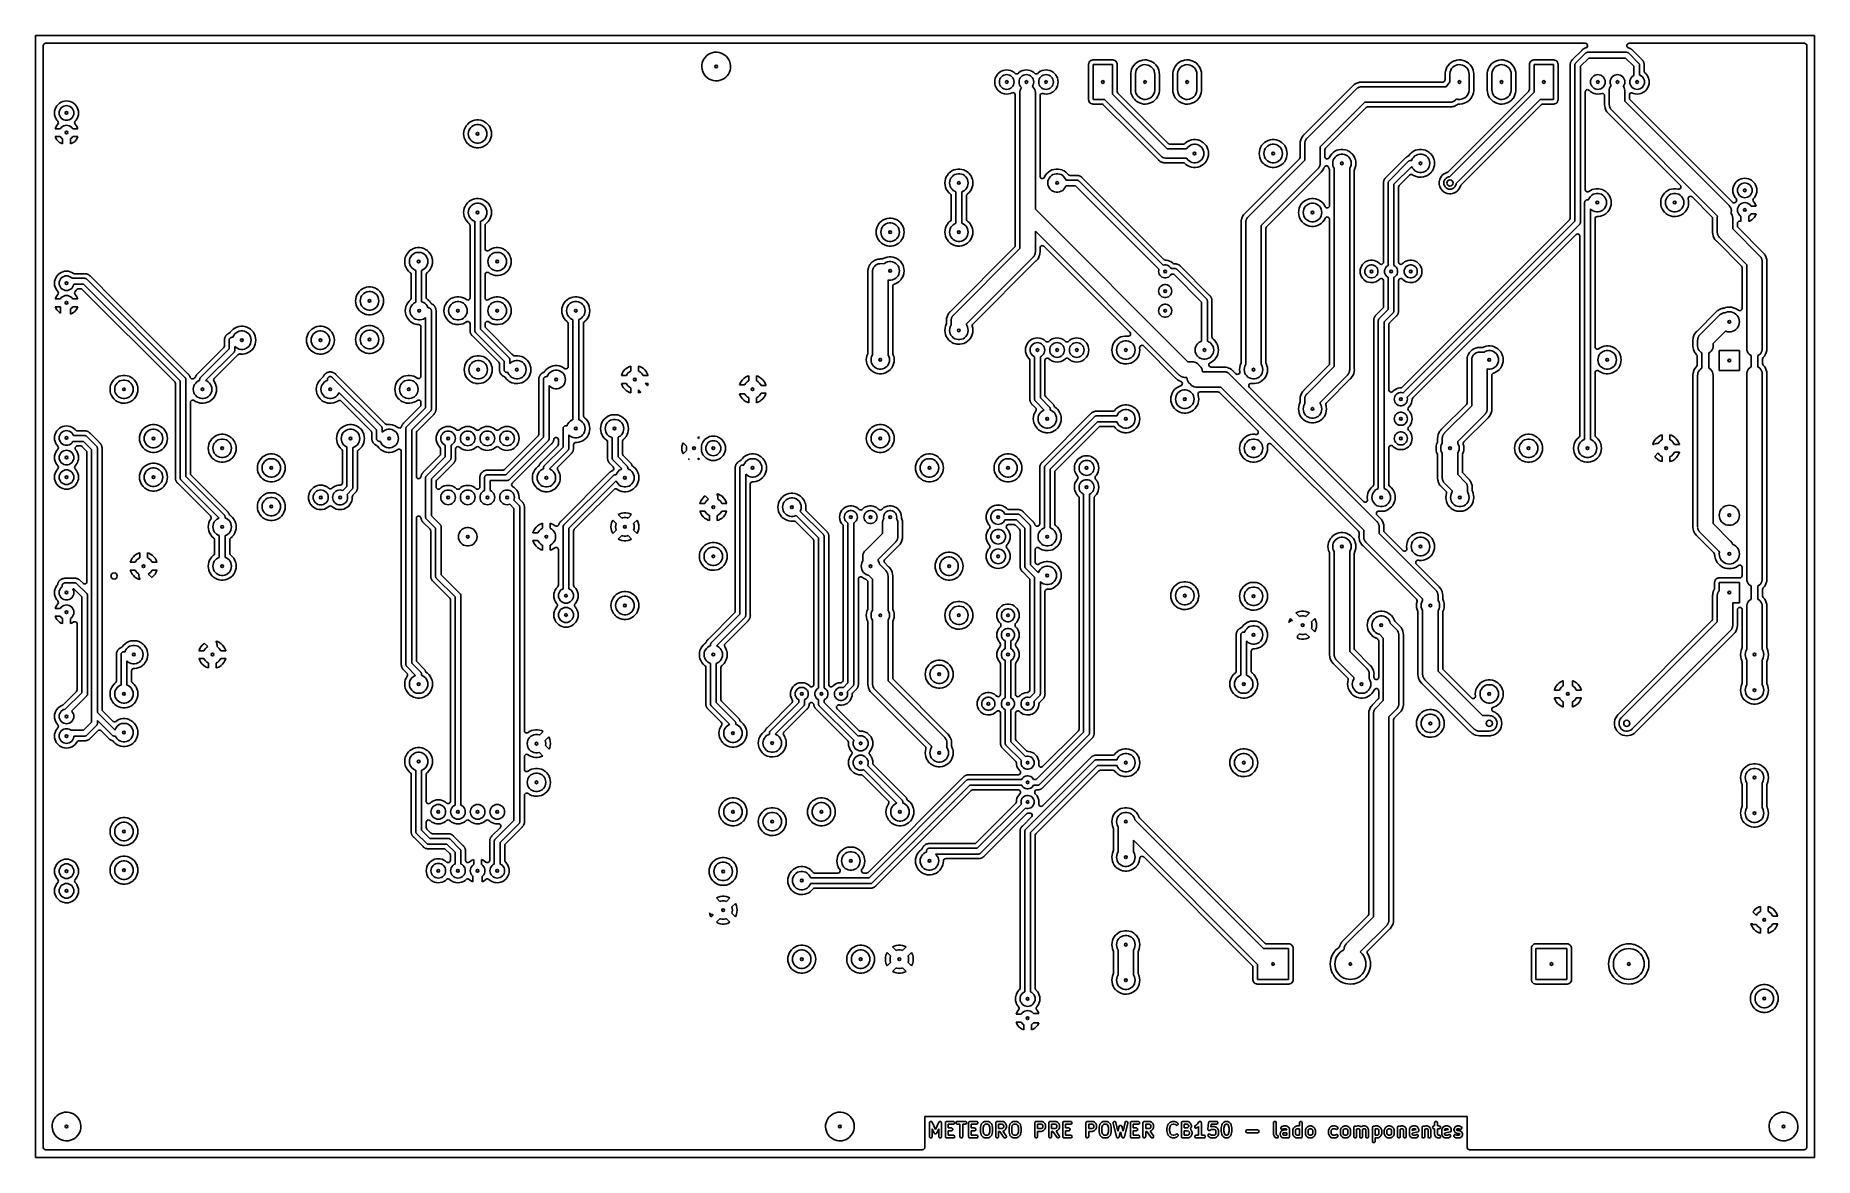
# Model space of a CAD drawing. Extents: x 0.79 to 9.84, y -6.5 to -0.79.
import ezdxf

# ---------------------------------------------------------------- set-up
doc = ezdxf.new("R2010")
doc.units = 0
doc.header["$MEASUREMENT"] = 0
doc.layers.add('BLACK', color=7, linetype='CONTINUOUS')

msp = doc.modelspace()

# ---------------------------------------------------------------- linework, layer by layer
at = {"layer": 'BLACK', "linetype": 'CONTINUOUS'}
for p, q in [((0.7874, -0.7874), (9.8425, -0.7874)), ((0.7874, -6.4961), (0.7874, -0.7874)), ((9.8425, -0.7874), (9.8425, -6.4961)), ((0.8268, -0.8385), (0.8276, -0.8343)), ((0.8268, -0.9475), (0.8268, -0.8385)), ((0.8276, -0.8343), (0.8298, -0.8306)), ((0.8298, -0.8306), (0.8333, -0.828)), ((0.8333, -0.828), (0.8375, -0.8268)), ((0.8375, -0.8268), (0.8385, -0.8268)), ((0.8385, -0.8268), (8.6755, -0.8268)), ((4.1958, -0.8982), (4.1896, -0.9068)), ((4.2032, -0.8905), (4.1958, -0.8982)), ((4.2117, -0.884), (4.2032, -0.8905)), ((4.221, -0.8787), (4.2117, -0.884)), ((4.2309, -0.8749), (4.221, -0.8787)), ((4.221, -0.8787), (4.221, -0.8787)), ((4.2413, -0.8726), (4.2309, -0.8749)), ((4.2493, -0.872), (4.2413, -0.8726)), ((4.2413, -0.8726), (4.2413, -0.8726)), ((4.2573, -0.872), (4.2493, -0.872)), ((4.2493, -0.872), (4.2493, -0.872)), ((4.2679, -0.8736), (4.2573, -0.872)), ((4.2573, -0.872), (4.2573, -0.872)), ((4.2781, -0.8767), (4.2679, -0.8736)), ((4.2877, -0.8812), (4.2781, -0.8767)), ((4.2966, -0.8871), (4.2877, -0.8812)), ((4.2877, -0.8812), (4.2877, -0.8812)), ((4.3046, -0.8942), (4.2966, -0.8871)), ((4.2966, -0.8871), (4.2966, -0.8871)), ((4.3114, -0.9024), (4.3046, -0.8942)), ((4.3046, -0.8942), (4.3046, -0.8942)), ((4.3169, -0.9115), (4.3114, -0.9024)), ((8.658, -0.8625), (8.6107, -0.9098)), ((8.627, -0.927), (8.677, -0.877)), ((8.6935, -0.9022), (8.6522, -0.9435)), ((8.659, -0.8614), (8.658, -0.8625)), ((8.6594, -0.8608), (8.659, -0.8614)), ((8.6609, -0.8595), (8.6594, -0.8608)), ((8.6594, -0.8608), (8.6594, -0.8608)), ((8.6594, -0.8608), (8.6594, -0.8608)), ((8.6594, -0.8608), (8.6594, -0.8608)), ((8.6616, -0.8589), (8.6609, -0.8595)), ((8.663, -0.8575), (8.6616, -0.8589)), ((8.6636, -0.8571), (8.663, -0.8575)), ((8.6648, -0.8562), (8.6636, -0.8571)), ((8.6653, -0.8557), (8.6648, -0.8562)), ((8.6671, -0.8547), (8.6653, -0.8557)), ((8.6679, -0.8543), (8.6671, -0.8547)), ((8.6695, -0.8532), (8.6679, -0.8543)), ((8.6702, -0.8529), (8.6695, -0.8532)), ((8.6695, -0.8532), (8.6695, -0.8532)), ((8.6715, -0.8523), (8.6702, -0.8529)), ((8.6722, -0.8519), (8.6715, -0.8523)), ((8.6741, -0.8513), (8.6722, -0.8519)), ((8.6722, -0.8519), (8.6722, -0.8519)), ((8.6749, -0.851), (8.6741, -0.8513)), ((8.6768, -0.8503), (8.6749, -0.851)), ((8.6755, -0.8268), (8.6798, -0.8276)), ((8.6775, -0.8502), (8.6768, -0.8503)), ((8.6768, -0.8503), (8.6768, -0.8503)), ((8.677, -0.877), (8.6781, -0.876)), ((8.6789, -0.8498), (8.6775, -0.8502)), ((8.6781, -0.876), (8.6783, -0.8758)), ((8.6783, -0.8758), (8.6785, -0.8757)), ((8.6785, -0.8757), (8.6788, -0.8754)), ((8.6788, -0.8754), (8.6807, -0.8745)), ((8.679, -0.8498), (8.6789, -0.8498)), ((8.6817, -0.8486), (8.679, -0.8498)), ((8.6798, -0.8276), (8.6834, -0.8298)), ((8.6807, -0.8745), (8.6826, -0.8734)), ((8.6849, -0.8456), (8.6817, -0.8486)), ((8.6826, -0.8734), (8.6829, -0.8734)), ((8.6829, -0.8734), (8.6832, -0.8733)), ((8.6832, -0.8733), (8.6853, -0.873)), ((8.6834, -0.8298), (8.686, -0.8333)), ((8.6868, -0.8418), (8.6849, -0.8456)), ((8.6853, -0.873), (8.6874, -0.8726)), ((8.686, -0.8333), (8.6872, -0.8375)), ((8.6872, -0.8375), (8.6868, -0.8418)), ((8.6874, -0.8726), (8.8874, -0.8726)), ((8.8813, -0.9022), (8.6935, -0.9022)), ((8.9226, -0.9435), (8.8813, -0.9022)), ((8.8874, -0.8726), (8.8889, -0.8728)), ((8.8875, -0.8364), (8.889, -0.8323)), ((8.8875, -0.8407), (8.8875, -0.8364)), ((8.889, -0.8447), (8.8875, -0.8407)), ((8.8889, -0.8728), (8.8892, -0.8728)), ((8.889, -0.8323), (8.892, -0.8291)), ((8.8919, -0.8479), (8.889, -0.8447)), ((8.8892, -0.8728), (8.8894, -0.8728)), ((8.8894, -0.8728), (8.8898, -0.8728)), ((8.8898, -0.8728), (8.8918, -0.8735)), ((8.8918, -0.8735), (8.8939, -0.8741)), ((8.8958, -0.8499), (8.8919, -0.8479)), ((8.892, -0.8291), (8.8958, -0.8272)), ((8.8939, -0.8741), (8.8941, -0.8743)), ((8.8941, -0.8743), (8.8944, -0.8744)), ((8.8944, -0.8744), (8.8961, -0.8757)), ((8.8958, -0.8272), (8.899, -0.8268)), ((8.8961, -0.85), (8.8958, -0.8499)), ((8.897, -0.8502), (8.8961, -0.85)), ((8.8961, -0.8757), (8.8978, -0.877)), ((8.899, -0.8506), (8.897, -0.8502)), ((8.8978, -0.877), (8.9478, -0.927)), ((8.899, -0.8268), (9.7914, -0.8268)), ((8.8996, -0.8509), (8.899, -0.8506)), ((8.899, -0.8506), (8.899, -0.8506)), ((8.899, -0.8506), (8.899, -0.8506)), ((8.901, -0.8514), (8.8996, -0.8509)), ((8.9017, -0.8516), (8.901, -0.8514)), ((8.9035, -0.8525), (8.9017, -0.8516)), ((8.9017, -0.8516), (8.9017, -0.8516)), ((8.9043, -0.8529), (8.9035, -0.8525)), ((8.9061, -0.8536), (8.9043, -0.8529)), ((8.9067, -0.8541), (8.9061, -0.8536)), ((8.9061, -0.8536), (8.9061, -0.8536)), ((8.908, -0.8548), (8.9067, -0.8541)), ((8.9086, -0.8552), (8.908, -0.8548)), ((8.9102, -0.8564), (8.9086, -0.8552)), ((8.9086, -0.8552), (8.9086, -0.8552)), ((8.9109, -0.857), (8.9102, -0.8564)), ((8.9125, -0.8581), (8.9109, -0.857)), ((8.9139, -0.8595), (8.9125, -0.8581)), ((8.9148, -0.8605), (8.9139, -0.8595)), ((8.915, -0.8607), (8.9148, -0.8605)), ((8.9623, -0.908), (8.915, -0.8607)), ((9.7914, -0.8268), (9.7956, -0.8276)), ((9.7956, -0.8276), (9.7993, -0.8298)), ((9.7993, -0.8298), (9.8019, -0.8333)), ((9.8019, -0.8333), (9.8031, -0.8375)), ((9.8031, -0.8375), (9.8031, -0.8385)), ((9.8031, -0.8385), (9.8031, -6.4449)), ((0.8268, -1.1811), (0.8268, -0.9475)), ((4.1794, -0.9369), (4.179, -0.9475)), ((4.179, -0.9475), (4.179, -0.9475)), ((4.179, -0.9475), (4.1801, -0.9582)), ((4.1813, -0.9264), (4.1794, -0.9369)), ((4.1794, -0.9369), (4.1794, -0.9369)), ((4.1801, -0.9582), (4.1801, -0.9582)), ((4.1801, -0.9582), (4.1815, -0.9634)), ((4.1847, -0.9163), (4.1813, -0.9264)), ((4.1813, -0.9264), (4.1813, -0.9264)), ((4.1815, -0.9634), (4.1828, -0.9685)), ((4.1828, -0.9685), (4.1851, -0.9739)), ((4.1896, -0.9068), (4.1847, -0.9163)), ((4.1851, -0.9739), (4.187, -0.9783)), ((4.187, -0.9783), (4.187, -0.9783)), ((4.187, -0.9783), (4.1926, -0.9874)), ((4.1926, -0.9874), (4.1994, -0.9956)), ((4.1994, -0.9956), (4.2073, -1.0027)), ((4.3007, -0.9993), (4.3081, -0.9916)), ((4.3081, -0.9916), (4.3143, -0.9829)), ((4.3143, -0.9829), (4.3192, -0.9735)), ((4.3211, -0.9213), (4.3169, -0.9115)), ((4.3192, -0.9735), (4.3226, -0.9634)), ((4.3238, -0.9316), (4.3211, -0.9213)), ((4.3226, -0.9634), (4.3246, -0.9529)), ((4.3247, -0.9396), (4.3238, -0.9316)), ((4.3246, -0.9529), (4.3248, -0.9473)), ((4.325, -0.9422), (4.3247, -0.9396)), ((4.3248, -0.9473), (4.325, -0.9422)), ((4.325, -0.9422), (4.325, -0.9422)), ((5.6765, -0.9958), (5.6729, -1.0047)), ((5.6816, -0.9876), (5.6765, -0.9958)), ((5.6878, -0.9803), (5.6816, -0.9876)), ((5.6951, -0.9741), (5.6878, -0.9803)), ((5.7033, -0.9691), (5.6951, -0.9741)), ((5.7122, -0.9654), (5.7033, -0.9691)), ((5.7047, -0.9972), (5.7103, -0.9925)), ((5.7103, -0.9925), (5.7168, -0.9891)), ((5.7215, -0.9631), (5.7122, -0.9654)), ((5.7122, -0.9654), (5.7122, -0.9654)), ((5.7168, -0.9891), (5.7238, -0.9869)), ((5.7311, -0.9624), (5.7215, -0.9631)), ((5.7215, -0.9631), (5.7215, -0.9631)), ((5.7238, -0.9869), (5.7311, -0.9862)), ((5.7407, -0.9631), (5.7311, -0.9624)), ((5.7311, -0.9624), (5.7311, -0.9624)), ((5.7311, -0.9862), (5.7384, -0.9869)), ((5.7384, -0.9869), (5.7454, -0.9891)), ((5.75, -0.9654), (5.7407, -0.9631)), ((5.7407, -0.9631), (5.7407, -0.9631)), ((5.7454, -0.9891), (5.7519, -0.9925)), ((5.7589, -0.9691), (5.75, -0.9654)), ((5.7519, -0.9925), (5.7575, -0.9972)), ((5.7642, -0.9723), (5.7589, -0.9691)), ((5.7671, -0.9741), (5.7642, -0.9723)), ((5.7735, -0.9795), (5.7671, -0.9741)), ((5.7671, -0.9741), (5.7671, -0.9741)), ((5.7671, -0.9741), (5.7671, -0.9741)), ((5.7765, -0.9814), (5.7735, -0.9795)), ((5.7807, -0.9823), (5.7765, -0.9814)), ((5.785, -0.9817), (5.7807, -0.9823)), ((5.7887, -0.9795), (5.785, -0.9817)), ((5.7951, -0.9741), (5.7887, -0.9795)), ((5.8033, -0.9691), (5.7951, -0.9741)), ((5.7951, -0.9741), (5.7951, -0.9741)), ((5.8122, -0.9654), (5.8033, -0.9691)), ((5.8047, -0.9972), (5.8103, -0.9925)), ((5.8103, -0.9925), (5.8168, -0.9891)), ((5.8215, -0.9631), (5.8122, -0.9654)), ((5.8122, -0.9654), (5.8122, -0.9654)), ((5.8168, -0.9891), (5.8238, -0.9869)), ((5.8311, -0.9624), (5.8215, -0.9631)), ((5.8215, -0.9631), (5.8215, -0.9631)), ((5.8238, -0.9869), (5.8311, -0.9862)), ((5.8407, -0.9631), (5.8311, -0.9624)), ((5.8311, -0.9624), (5.8311, -0.9624)), ((5.8311, -0.9862), (5.8384, -0.9869)), ((5.8384, -0.9869), (5.8454, -0.9891)), ((5.85, -0.9654), (5.8407, -0.9631)), ((5.8407, -0.9631), (5.8407, -0.9631)), ((5.8454, -0.9891), (5.8519, -0.9925)), ((5.8589, -0.9691), (5.85, -0.9654)), ((5.8519, -0.9925), (5.8575, -0.9972)), ((5.8642, -0.9723), (5.8589, -0.9691)), ((5.8671, -0.9741), (5.8642, -0.9723)), ((5.8735, -0.9795), (5.8671, -0.9741)), ((5.8671, -0.9741), (5.8671, -0.9741)), ((5.8671, -0.9741), (5.8671, -0.9741)), ((5.8765, -0.9814), (5.8735, -0.9795)), ((5.8807, -0.9823), (5.8765, -0.9814)), ((5.885, -0.9817), (5.8807, -0.9823)), ((5.8887, -0.9795), (5.885, -0.9817)), ((5.8951, -0.9741), (5.8887, -0.9795)), ((5.9033, -0.9691), (5.8951, -0.9741)), ((5.8951, -0.9741), (5.8951, -0.9741)), ((5.9122, -0.9654), (5.9033, -0.9691)), ((5.9047, -0.9972), (5.9103, -0.9925)), ((5.9103, -0.9925), (5.9168, -0.9891)), ((5.9215, -0.9631), (5.9122, -0.9654)), ((5.9122, -0.9654), (5.9122, -0.9654)), ((5.9168, -0.9891), (5.9238, -0.9869)), ((5.9311, -0.9624), (5.9215, -0.9631)), ((5.9215, -0.9631), (5.9215, -0.9631)), ((5.9238, -0.9869), (5.9311, -0.9862)), ((5.9407, -0.9631), (5.9311, -0.9624)), ((5.9311, -0.9624), (5.9311, -0.9624)), ((5.9311, -0.9862), (5.9384, -0.9869)), ((5.9384, -0.9869), (5.9454, -0.9891)), ((5.95, -0.9654), (5.9407, -0.9631)), ((5.9407, -0.9631), (5.9407, -0.9631)), ((5.9454, -0.9891), (5.9519, -0.9925)), ((5.9589, -0.9691), (5.95, -0.9654)), ((5.9519, -0.9925), (5.9575, -0.9972)), ((5.9642, -0.9723), (5.9589, -0.9691)), ((5.9671, -0.9741), (5.9642, -0.9723)), ((5.9744, -0.9803), (5.9671, -0.9741)), ((5.9806, -0.9876), (5.9744, -0.9803)), ((5.9831, -0.9916), (5.9806, -0.9876)), ((5.9857, -0.9958), (5.9831, -0.9916)), ((5.9893, -1.0047), (5.9857, -0.9958)), ((6.1482, -0.9289), (6.1476, -0.9335)), ((6.1476, -0.9335), (6.1476, -1.1138)), ((6.1506, -0.9231), (6.1482, -0.9289)), ((6.1482, -0.9289), (6.1482, -0.9289)), ((6.1544, -0.9182), (6.1506, -0.9231)), ((6.1506, -0.9231), (6.1506, -0.9231)), ((6.1593, -0.9144), (6.1544, -0.9182)), ((6.1544, -0.9182), (6.1544, -0.9182)), ((6.1613, -0.9136), (6.1593, -0.9144)), ((6.1593, -0.9144), (6.1593, -0.9144)), ((6.1593, -0.9144), (6.1593, -0.9144)), ((6.1651, -0.912), (6.1613, -0.9136)), ((6.1697, -0.9114), (6.1651, -0.912)), ((6.2712, -0.9114), (6.1697, -0.9114)), ((6.1713, -1.1122), (6.1713, -0.935)), ((6.1713, -0.935), (6.2697, -0.935)), ((6.2697, -0.935), (6.2697, -1.0863)), ((6.2759, -0.912), (6.2712, -0.9114)), ((6.2816, -0.9144), (6.2759, -0.912)), ((6.2759, -0.912), (6.2759, -0.912)), ((6.2865, -0.9182), (6.2816, -0.9144)), ((6.2816, -0.9144), (6.2816, -0.9144)), ((6.2903, -0.9231), (6.2865, -0.9182)), ((6.2865, -0.9182), (6.2865, -0.9182)), ((6.2927, -0.9289), (6.2903, -0.9231)), ((6.2903, -0.9231), (6.2903, -0.9231)), ((6.2931, -0.9316), (6.2927, -0.9289)), ((6.2933, -0.9335), (6.2931, -0.9316)), ((6.2933, -1.0657), (6.2933, -0.9335)), ((6.3637, -0.9684), (6.3622, -0.9789)), ((6.3622, -0.9789), (6.3622, -1.0657)), ((6.3668, -0.9582), (6.3637, -0.9684)), ((6.3713, -0.9485), (6.3668, -0.9582)), ((6.3772, -0.9396), (6.3713, -0.9485)), ((6.3843, -0.9317), (6.3772, -0.9396)), ((6.3925, -0.9248), (6.3843, -0.9317)), ((6.3858, -0.9843), (6.386, -0.9798)), ((6.3858, -1.063), (6.3858, -0.9843)), ((6.386, -0.9798), (6.3876, -0.9712)), ((6.3876, -0.9712), (6.3907, -0.9629)), ((6.3907, -0.9629), (6.3952, -0.9553)), ((6.4016, -0.9193), (6.3925, -0.9248)), ((6.3952, -0.9553), (6.401, -0.9487)), ((6.401, -0.9487), (6.4079, -0.9432)), ((6.4086, -0.9163), (6.4016, -0.9193)), ((6.4016, -0.9193), (6.4016, -0.9193)), ((6.4079, -0.9432), (6.4157, -0.939)), ((6.4115, -0.9151), (6.4086, -0.9163)), ((6.4218, -0.9124), (6.4115, -0.9151)), ((6.4115, -0.9151), (6.4115, -0.9151)), ((6.4115, -0.9151), (6.4115, -0.9151)), ((6.4157, -0.939), (6.4241, -0.9363)), ((6.4324, -0.9113), (6.4218, -0.9124)), ((6.4218, -0.9124), (6.4218, -0.9124)), ((6.4241, -0.9363), (6.4328, -0.9351)), ((6.443, -0.9116), (6.4324, -0.9113)), ((6.4324, -0.9113), (6.4324, -0.9113)), ((6.4328, -0.9351), (6.4416, -0.9355)), ((6.4416, -0.9355), (6.4502, -0.9374)), ((6.4535, -0.9136), (6.443, -0.9116)), ((6.443, -0.9116), (6.443, -0.9116)), ((6.4502, -0.9374), (6.4584, -0.9409)), ((6.4636, -0.917), (6.4535, -0.9136)), ((6.4535, -0.9136), (6.4535, -0.9136)), ((6.4584, -0.9409), (6.4657, -0.9458)), ((6.4645, -0.9175), (6.4636, -0.917)), ((6.4636, -0.917), (6.4636, -0.917)), ((6.4636, -0.917), (6.4636, -0.917)), ((6.4731, -0.9219), (6.4645, -0.9175)), ((6.4657, -0.9458), (6.4721, -0.9519)), ((6.4721, -0.9519), (6.4773, -0.959)), ((6.4748, -0.9231), (6.4731, -0.9219)), ((6.4818, -0.9281), (6.4748, -0.9231)), ((6.4773, -0.959), (6.4811, -0.967)), ((6.4811, -0.967), (6.4835, -0.9755)), ((6.4894, -0.9355), (6.4818, -0.9281)), ((6.4835, -0.9755), (6.4843, -0.9843)), ((6.4843, -0.9843), (6.4843, -1.063)), ((6.496, -0.9439), (6.4894, -0.9355)), ((6.5012, -0.9532), (6.496, -0.9439)), ((6.505, -0.9632), (6.5012, -0.9532)), ((6.5073, -0.9736), (6.505, -0.9632)), ((6.5078, -0.9803), (6.5073, -0.9736)), ((6.5073, -0.9736), (6.5073, -0.9736)), ((6.5073, -0.9736), (6.5073, -0.9736)), ((6.5079, -0.9816), (6.5078, -0.9803)), ((6.5079, -1.0657), (6.5079, -0.9816)), ((6.5783, -0.9684), (6.5768, -0.9789)), ((6.5768, -0.9789), (6.5768, -1.0657)), ((6.5814, -0.9582), (6.5783, -0.9684)), ((6.5859, -0.9485), (6.5814, -0.9582)), ((6.5918, -0.9396), (6.5859, -0.9485)), ((6.5989, -0.9317), (6.5918, -0.9396)), ((6.6071, -0.9248), (6.5989, -0.9317)), ((6.6004, -0.9843), (6.6006, -0.9798)), ((6.6004, -1.063), (6.6004, -0.9843)), ((6.6006, -0.9798), (6.6022, -0.9712)), ((6.6022, -0.9712), (6.6053, -0.9629)), ((6.6053, -0.9629), (6.6098, -0.9553)), ((6.6162, -0.9193), (6.6071, -0.9248)), ((6.6098, -0.9553), (6.6156, -0.9487)), ((6.6156, -0.9487), (6.6225, -0.9432)), ((6.6232, -0.9163), (6.6162, -0.9193)), ((6.6162, -0.9193), (6.6162, -0.9193)), ((6.6225, -0.9432), (6.6303, -0.939)), ((6.626, -0.9151), (6.6232, -0.9163)), ((6.6363, -0.9124), (6.626, -0.9151)), ((6.626, -0.9151), (6.626, -0.9151)), ((6.626, -0.9151), (6.626, -0.9151)), ((6.6303, -0.939), (6.6387, -0.9363)), ((6.6469, -0.9113), (6.6363, -0.9124)), ((6.6363, -0.9124), (6.6363, -0.9124)), ((6.6387, -0.9363), (6.6474, -0.9351)), ((6.6576, -0.9116), (6.6469, -0.9113)), ((6.6469, -0.9113), (6.6469, -0.9113)), ((6.6474, -0.9351), (6.6562, -0.9355)), ((6.6562, -0.9355), (6.6648, -0.9374)), ((6.6681, -0.9136), (6.6576, -0.9116)), ((6.6576, -0.9116), (6.6576, -0.9116)), ((6.6648, -0.9374), (6.6729, -0.9409)), ((6.6782, -0.917), (6.6681, -0.9136)), ((6.6681, -0.9136), (6.6681, -0.9136)), ((6.6729, -0.9409), (6.6803, -0.9458)), ((6.6791, -0.9175), (6.6782, -0.917)), ((6.6782, -0.917), (6.6782, -0.917)), ((6.6782, -0.917), (6.6782, -0.917)), ((6.6877, -0.9219), (6.6791, -0.9175)), ((6.6803, -0.9458), (6.6867, -0.9519)), ((6.6867, -0.9519), (6.6919, -0.959)), ((6.6894, -0.9231), (6.6877, -0.9219)), ((6.6963, -0.9281), (6.6894, -0.9231)), ((6.6919, -0.959), (6.6957, -0.967)), ((6.6957, -0.967), (6.698, -0.9755)), ((6.704, -0.9355), (6.6963, -0.9281)), ((6.698, -0.9755), (6.6988, -0.9843)), ((6.6988, -0.9843), (6.6988, -1.063)), ((6.7105, -0.9439), (6.704, -0.9355)), ((6.7157, -0.9532), (6.7105, -0.9439)), ((6.7196, -0.9632), (6.7157, -0.9532)), ((6.7219, -0.9736), (6.7196, -0.9632)), ((6.7224, -0.9803), (6.7219, -0.9736)), ((6.7219, -0.9736), (6.7219, -0.9736)), ((6.7219, -0.9736), (6.7219, -0.9736)), ((6.7225, -0.9816), (6.7224, -0.9803)), ((6.7225, -1.0683), (6.7225, -0.9816)), ((7.9641, -0.9684), (7.9626, -0.9789)), ((7.9626, -0.9789), (7.9626, -1.0117)), ((7.9672, -0.9582), (7.9641, -0.9684)), ((7.9717, -0.9485), (7.9672, -0.9582)), ((7.9776, -0.9396), (7.9717, -0.9485)), ((7.9847, -0.9317), (7.9776, -0.9396)), ((7.9929, -0.9248), (7.9847, -0.9317)), ((7.9862, -0.9843), (7.9864, -0.9798)), ((7.9862, -1.0235), (7.9862, -0.9843)), ((7.9864, -0.9798), (7.988, -0.9712)), ((7.988, -0.9712), (7.9911, -0.9629)), ((7.9911, -0.9629), (7.9956, -0.9553)), ((8.002, -0.9193), (7.9929, -0.9248)), ((7.9956, -0.9553), (8.0014, -0.9487)), ((8.0014, -0.9487), (8.0083, -0.9432)), ((8.009, -0.9163), (8.002, -0.9193)), ((8.002, -0.9193), (8.002, -0.9193)), ((8.0083, -0.9432), (8.0161, -0.939)), ((8.0118, -0.9151), (8.009, -0.9163)), ((8.0222, -0.9124), (8.0118, -0.9151)), ((8.0118, -0.9151), (8.0118, -0.9151)), ((8.0118, -0.9151), (8.0118, -0.9151)), ((8.0161, -0.939), (8.0245, -0.9363)), ((8.0328, -0.9113), (8.0222, -0.9124)), ((8.0222, -0.9124), (8.0222, -0.9124)), ((8.0245, -0.9363), (8.0332, -0.9351)), ((8.0434, -0.9116), (8.0328, -0.9113)), ((8.0328, -0.9113), (8.0328, -0.9113)), ((8.0332, -0.9351), (8.042, -0.9355)), ((8.042, -0.9355), (8.0506, -0.9374)), ((8.0539, -0.9136), (8.0434, -0.9116)), ((8.0434, -0.9116), (8.0434, -0.9116)), ((8.0506, -0.9374), (8.0588, -0.9409)), ((8.064, -0.917), (8.0539, -0.9136)), ((8.0539, -0.9136), (8.0539, -0.9136)), ((8.0588, -0.9409), (8.0661, -0.9458)), ((8.0649, -0.9175), (8.064, -0.917)), ((8.064, -0.917), (8.064, -0.917)), ((8.064, -0.917), (8.064, -0.917)), ((8.0735, -0.9219), (8.0649, -0.9175)), ((8.0661, -0.9458), (8.0725, -0.9519)), ((8.0725, -0.9519), (8.0777, -0.959)), ((8.0752, -0.9231), (8.0735, -0.9219)), ((8.0822, -0.9281), (8.0752, -0.9231)), ((8.0777, -0.959), (8.0815, -0.967)), ((8.0815, -0.967), (8.0839, -0.9755)), ((8.0898, -0.9355), (8.0822, -0.9281)), ((8.0839, -0.9755), (8.0846, -0.9843)), ((8.0846, -0.9843), (8.0846, -1.063)), ((8.0964, -0.9439), (8.0898, -0.9355)), ((8.1016, -0.9532), (8.0964, -0.9439)), ((8.1054, -0.9632), (8.1016, -0.9532)), ((8.1077, -0.9736), (8.1054, -0.9632)), ((8.1082, -0.9803), (8.1077, -0.9736)), ((8.1077, -0.9736), (8.1077, -0.9736)), ((8.1077, -0.9736), (8.1077, -0.9736)), ((8.1083, -0.9816), (8.1082, -0.9803)), ((8.1083, -1.0657), (8.1083, -0.9816)), ((8.1787, -0.9684), (8.1771, -0.9789)), ((8.1771, -0.9789), (8.1771, -1.0657)), ((8.1818, -0.9582), (8.1787, -0.9684)), ((8.1863, -0.9485), (8.1818, -0.9582)), ((8.1922, -0.9396), (8.1863, -0.9485)), ((8.1993, -0.9317), (8.1922, -0.9396)), ((8.2075, -0.9248), (8.1993, -0.9317)), ((8.2008, -0.9843), (8.201, -0.9798)), ((8.2008, -1.063), (8.2008, -0.9843)), ((8.201, -0.9798), (8.2026, -0.9712)), ((8.2026, -0.9712), (8.2057, -0.9629)), ((8.2057, -0.9629), (8.2102, -0.9553)), ((8.2166, -0.9193), (8.2075, -0.9248)), ((8.2102, -0.9553), (8.216, -0.9487)), ((8.216, -0.9487), (8.2229, -0.9432)), ((8.2236, -0.9163), (8.2166, -0.9193)), ((8.2166, -0.9193), (8.2166, -0.9193)), ((8.2229, -0.9432), (8.2307, -0.939)), ((8.2264, -0.9151), (8.2236, -0.9163)), ((8.2367, -0.9124), (8.2264, -0.9151)), ((8.2264, -0.9151), (8.2264, -0.9151)), ((8.2264, -0.9151), (8.2264, -0.9151)), ((8.2307, -0.939), (8.239, -0.9363)), ((8.2473, -0.9113), (8.2367, -0.9124)), ((8.2367, -0.9124), (8.2367, -0.9124)), ((8.239, -0.9363), (8.2478, -0.9351)), ((8.258, -0.9116), (8.2473, -0.9113)), ((8.2473, -0.9113), (8.2473, -0.9113)), ((8.2478, -0.9351), (8.2566, -0.9355)), ((8.2566, -0.9355), (8.2652, -0.9374)), ((8.2685, -0.9136), (8.258, -0.9116)), ((8.258, -0.9116), (8.258, -0.9116)), ((8.2652, -0.9374), (8.2733, -0.9409)), ((8.2786, -0.917), (8.2685, -0.9136)), ((8.2685, -0.9136), (8.2685, -0.9136)), ((8.2733, -0.9409), (8.2807, -0.9458)), ((8.2795, -0.9175), (8.2786, -0.917)), ((8.2786, -0.917), (8.2786, -0.917)), ((8.2786, -0.917), (8.2786, -0.917)), ((8.2881, -0.9219), (8.2795, -0.9175)), ((8.2807, -0.9458), (8.2871, -0.9519)), ((8.2871, -0.9519), (8.2922, -0.959)), ((8.2898, -0.9231), (8.2881, -0.9219)), ((8.2967, -0.9281), (8.2898, -0.9231)), ((8.2922, -0.959), (8.2961, -0.967)), ((8.2961, -0.967), (8.2984, -0.9755)), ((8.3044, -0.9355), (8.2967, -0.9281)), ((8.2984, -0.9755), (8.2992, -0.9843)), ((8.2992, -0.9843), (8.2992, -1.063)), ((8.3109, -0.9439), (8.3044, -0.9355)), ((8.3161, -0.9532), (8.3109, -0.9439)), ((8.32, -0.9632), (8.3161, -0.9532)), ((8.3223, -0.9736), (8.32, -0.9632)), ((8.3228, -0.9803), (8.3223, -0.9736)), ((8.3223, -0.9736), (8.3223, -0.9736)), ((8.3223, -0.9736), (8.3223, -0.9736)), ((8.3229, -0.9816), (8.3228, -0.9803)), ((8.3229, -1.0683), (8.3229, -0.9816)), ((8.3923, -0.9289), (8.3917, -0.9335)), ((8.3917, -0.9335), (8.3917, -1.0614)), ((8.3947, -0.9231), (8.3923, -0.9289)), ((8.3923, -0.9289), (8.3923, -0.9289)), ((8.3985, -0.9182), (8.3947, -0.9231)), ((8.3947, -0.9231), (8.3947, -0.9231)), ((8.4034, -0.9144), (8.3985, -0.9182)), ((8.3985, -0.9182), (8.3985, -0.9182)), ((8.4054, -0.9136), (8.4034, -0.9144)), ((8.4034, -0.9144), (8.4034, -0.9144)), ((8.4034, -0.9144), (8.4034, -0.9144)), ((8.4092, -0.912), (8.4054, -0.9136)), ((8.4138, -0.9114), (8.4092, -0.912)), ((8.5153, -0.9114), (8.4138, -0.9114)), ((8.4154, -1.076), (8.4154, -0.935)), ((8.4154, -0.935), (8.5138, -0.935)), ((8.5138, -0.935), (8.5138, -1.1122)), ((8.52, -0.912), (8.5153, -0.9114)), ((8.5257, -0.9144), (8.52, -0.912)), ((8.52, -0.912), (8.52, -0.912)), ((8.5306, -0.9182), (8.5257, -0.9144)), ((8.5257, -0.9144), (8.5257, -0.9144)), ((8.5344, -0.9231), (8.5306, -0.9182)), ((8.5306, -0.9182), (8.5306, -0.9182)), ((8.5368, -0.9289), (8.5344, -0.9231)), ((8.5344, -0.9231), (8.5344, -0.9231)), ((8.5374, -0.9335), (8.5368, -0.9289)), ((8.5374, -1.1138), (8.5374, -0.9335)), ((8.599, -0.9364), (8.5988, -0.9384)), ((8.5988, -0.9384), (8.5989, -0.9391)), ((8.5989, -0.9391), (8.599, -0.9406)), ((8.5991, -0.9328), (8.599, -0.9335)), ((8.599, -0.9335), (8.599, -0.9335)), ((8.599, -0.9335), (8.599, -0.9355)), ((8.599, -0.9355), (8.599, -0.9364)), ((8.599, -0.9406), (8.599, -1.7166)), ((8.5993, -0.9313), (8.5991, -0.9328)), ((8.5994, -0.9306), (8.5993, -0.9313)), ((8.6, -0.9287), (8.5994, -0.9306)), ((8.5994, -0.9306), (8.5994, -0.9306)), ((8.6002, -0.9278), (8.6, -0.9287)), ((8.6004, -0.9268), (8.6002, -0.9278)), ((8.6006, -0.9258), (8.6004, -0.9268)), ((8.6009, -0.9252), (8.6006, -0.9258)), ((8.6006, -0.9258), (8.6006, -0.9258)), ((8.6006, -0.9258), (8.6006, -0.9258)), ((8.6006, -0.9258), (8.6006, -0.9258)), ((8.6014, -0.9238), (8.6009, -0.9252)), ((8.6016, -0.9231), (8.6014, -0.9238)), ((8.6025, -0.9213), (8.6016, -0.9231)), ((8.6016, -0.9231), (8.6016, -0.9231)), ((8.6029, -0.9205), (8.6025, -0.9213)), ((8.6036, -0.9187), (8.6029, -0.9205)), ((8.6041, -0.9181), (8.6036, -0.9187)), ((8.6036, -0.9187), (8.6036, -0.9187)), ((8.6048, -0.9168), (8.6041, -0.9181)), ((8.6052, -0.9162), (8.6048, -0.9168)), ((8.6064, -0.9146), (8.6052, -0.9162)), ((8.6052, -0.9162), (8.6052, -0.9162)), ((8.607, -0.9139), (8.6064, -0.9146)), ((8.6081, -0.9123), (8.607, -0.9139)), ((8.6105, -0.91), (8.6081, -0.9123)), ((8.6107, -0.9098), (8.6105, -0.91)), ((8.6226, -0.9374), (8.6228, -0.9359)), ((8.6226, -1.7313), (8.6226, -0.9374)), ((8.6228, -0.935), (8.6235, -0.933)), ((8.6228, -0.9354), (8.6228, -0.935)), ((8.6228, -0.9356), (8.6228, -0.9354)), ((8.6228, -0.9359), (8.6228, -0.9356)), ((8.6235, -0.933), (8.6241, -0.9309)), ((8.6241, -0.9309), (8.6243, -0.9307)), ((8.6243, -0.9307), (8.6244, -0.9304)), ((8.6244, -0.9304), (8.6257, -0.9287)), ((8.6257, -0.9287), (8.627, -0.927)), ((8.6522, -0.9435), (8.6522, -1.7374)), ((8.7137, -0.9972), (8.7194, -0.9925)), ((8.7194, -0.9925), (8.7258, -0.9891)), ((8.7258, -0.9891), (8.7329, -0.9869)), ((8.7329, -0.9869), (8.7402, -0.9862)), ((8.7402, -0.9862), (8.7475, -0.9869)), ((8.7475, -0.9869), (8.7545, -0.9891)), ((8.7545, -0.9891), (8.7609, -0.9925)), ((8.7609, -0.9925), (8.7666, -0.9972)), ((8.8137, -0.9972), (8.8194, -0.9925)), ((8.8194, -0.9925), (8.8258, -0.9891)), ((8.8258, -0.9891), (8.8329, -0.9869)), ((8.8329, -0.9869), (8.8402, -0.9862)), ((8.8402, -0.9862), (8.8475, -0.9869)), ((8.8475, -0.9869), (8.8545, -0.9891)), ((8.8545, -0.9891), (8.8609, -0.9925)), ((8.8609, -0.9925), (8.8666, -0.9972)), ((8.9137, -0.9972), (8.9194, -0.9925)), ((8.9194, -0.9925), (8.9228, -0.9907)), ((8.9226, -0.9874), (8.9226, -0.9435)), ((8.9227, -0.9877), (8.9226, -0.9874)), ((8.9227, -0.9885), (8.9227, -0.9877)), ((8.9228, -0.9907), (8.9227, -0.9885)), ((8.9478, -0.927), (8.9488, -0.9281)), ((8.9488, -0.9281), (8.9491, -0.9283)), ((8.9491, -0.9283), (8.9491, -0.9285)), ((8.9491, -0.9285), (8.9494, -0.9288)), ((8.9494, -0.9288), (8.9504, -0.9307)), ((8.9504, -0.9307), (8.9514, -0.9326)), ((8.9514, -0.9326), (8.9514, -0.9329)), ((8.9514, -0.9329), (8.9516, -0.9332)), ((8.9516, -0.9332), (8.9518, -0.9353)), ((8.9518, -0.9353), (8.9522, -0.9374)), ((8.9522, -0.9374), (8.9522, -0.9868)), ((8.9522, -0.9868), (8.9523, -0.9884)), ((8.9523, -0.9884), (8.9545, -0.9891)), ((8.9545, -0.9891), (8.9609, -0.9925)), ((8.9609, -0.9925), (8.9666, -0.9972)), ((8.9634, -0.909), (8.9623, -0.908)), ((8.964, -0.9094), (8.9634, -0.909)), ((8.9653, -0.9109), (8.964, -0.9094)), ((8.964, -0.9094), (8.964, -0.9094)), ((8.9659, -0.9116), (8.9653, -0.9109)), ((8.9673, -0.913), (8.9659, -0.9116)), ((8.9677, -0.9136), (8.9673, -0.913)), ((8.9673, -0.913), (8.9673, -0.913)), ((8.9686, -0.9148), (8.9677, -0.9136)), ((8.9691, -0.9153), (8.9686, -0.9148)), ((8.9699, -0.9168), (8.9691, -0.9153)), ((8.9701, -0.9171), (8.9699, -0.9168)), ((8.9705, -0.9179), (8.9701, -0.9171)), ((8.9716, -0.9195), (8.9705, -0.9179)), ((8.9719, -0.9202), (8.9716, -0.9195)), ((8.9725, -0.9215), (8.9719, -0.9202)), ((8.9729, -0.9222), (8.9725, -0.9215)), ((8.9734, -0.9238), (8.9729, -0.9222)), ((8.9735, -0.9241), (8.9734, -0.9238)), ((8.9738, -0.9249), (8.9735, -0.9241)), ((8.9745, -0.9268), (8.9738, -0.9249)), ((8.9746, -0.9275), (8.9745, -0.9268)), ((8.9745, -0.9268), (8.9745, -0.9268)), ((8.975, -0.9289), (8.9746, -0.9275)), ((8.9752, -0.9296), (8.975, -0.9289)), ((8.9753, -0.9306), (8.9752, -0.9296)), ((8.9754, -0.9316), (8.9753, -0.9306)), ((8.9755, -0.9325), (8.9754, -0.9316)), ((8.9759, -0.9345), (8.9755, -0.9325)), ((8.9758, -0.9377), (8.9759, -0.9345)), ((8.9758, -0.938), (8.9758, -0.9377)), ((8.9758, -0.9377), (8.9758, -0.9377)), ((8.9758, -0.9684), (8.9758, -0.938)), ((8.9759, -0.9698), (8.9758, -0.9684)), ((8.9772, -0.974), (8.9759, -0.9698)), ((8.9799, -0.9773), (8.9772, -0.974)), ((8.9835, -0.9803), (8.9799, -0.9773)), ((8.9897, -0.9876), (8.9835, -0.9803)), ((8.9835, -0.9803), (8.9835, -0.9803)), ((8.9835, -0.9803), (8.9835, -0.9803)), ((8.9921, -0.9916), (8.9897, -0.9876)), ((8.9947, -0.9958), (8.9921, -0.9916)), ((8.9984, -1.0047), (8.9947, -0.9958)), ((4.2073, -1.0027), (4.2073, -1.0027)), ((4.2073, -1.0027), (4.2073, -1.0027)), ((4.2073, -1.0027), (4.2162, -1.0086)), ((4.2162, -1.0086), (4.2162, -1.0086)), ((4.2162, -1.0086), (4.2162, -1.0086)), ((4.2162, -1.0086), (4.221, -1.0108)), ((4.221, -1.0108), (4.2259, -1.0131)), ((4.2259, -1.0131), (4.2361, -1.0162)), ((4.2361, -1.0162), (4.2466, -1.0177)), ((4.2466, -1.0177), (4.2466, -1.0177)), ((4.2466, -1.0177), (4.2546, -1.0177)), ((4.2546, -1.0177), (4.2626, -1.0172)), ((4.2626, -1.0172), (4.273, -1.0148)), ((4.2626, -1.0172), (4.2626, -1.0172)), ((4.2626, -1.0172), (4.2626, -1.0172)), ((4.273, -1.0148), (4.283, -1.011)), ((4.283, -1.011), (4.2923, -1.0058)), ((4.2923, -1.0058), (4.3007, -0.9993)), ((5.6706, -1.014), (5.6699, -1.0236)), ((5.6699, -1.0236), (5.6699, -1.0236)), ((5.6699, -1.0236), (5.6706, -1.0332)), ((5.6729, -1.0047), (5.6706, -1.014)), ((5.6706, -1.014), (5.6706, -1.014)), ((5.6706, -1.0332), (5.6706, -1.0332)), ((5.6706, -1.0332), (5.6729, -1.0425)), ((5.6729, -1.0047), (5.6729, -1.0047)), ((5.6729, -1.0425), (5.6729, -1.0425)), ((5.6729, -1.0425), (5.6765, -1.0514)), ((5.6765, -1.0514), (5.6806, -1.0581)), ((5.6806, -1.0581), (5.6816, -1.0596)), ((5.6816, -1.0596), (5.6878, -1.0669)), ((5.6878, -1.0669), (5.6951, -1.0732)), ((5.6937, -1.0236), (5.6944, -1.0163)), ((5.6944, -1.0309), (5.6937, -1.0236)), ((5.6944, -1.0163), (5.6965, -1.0093)), ((5.6965, -1.0379), (5.6944, -1.0309)), ((5.6951, -1.0732), (5.6992, -1.0757)), ((5.6965, -1.0093), (5.7, -1.0028)), ((5.7, -1.0444), (5.6965, -1.0379)), ((5.6992, -1.0757), (5.7033, -1.0782)), ((5.7, -1.0028), (5.7047, -0.9972)), ((5.7047, -1.0501), (5.7, -1.0444)), ((5.7033, -1.0782), (5.7122, -1.0819)), ((5.7103, -1.0547), (5.7047, -1.0501)), ((5.7168, -1.0582), (5.7103, -1.0547)), ((5.7122, -1.0819), (5.7187, -1.0834)), ((5.7238, -1.0603), (5.7168, -1.0582)), ((5.7187, -1.0834), (5.7215, -1.0841)), ((5.7215, -1.0841), (5.7215, -1.0841)), ((5.7215, -1.0841), (5.7215, -1.0841)), ((5.7215, -1.0841), (5.7311, -1.0849)), ((5.7311, -1.061), (5.7238, -1.0603)), ((5.7384, -1.0603), (5.7311, -1.061)), ((5.7311, -1.0849), (5.7407, -1.0841)), ((5.7311, -1.0849), (5.7311, -1.0849)), ((5.7311, -1.0849), (5.7311, -1.0849)), ((5.7454, -1.0582), (5.7384, -1.0603)), ((5.7407, -1.0841), (5.75, -1.0819)), ((5.7407, -1.0841), (5.7407, -1.0841)), ((5.7407, -1.0841), (5.7407, -1.0841)), ((5.7519, -1.0547), (5.7454, -1.0582)), ((5.75, -1.0819), (5.7581, -1.0785)), ((5.75, -1.0819), (5.75, -1.0819)), ((5.7575, -1.0501), (5.7519, -1.0547)), ((5.7575, -0.9972), (5.7622, -1.0028)), ((5.7622, -1.0444), (5.7575, -1.0501)), ((5.7581, -1.0785), (5.7623, -1.0776)), ((5.7622, -1.0028), (5.7657, -1.0093)), ((5.7657, -1.0379), (5.7622, -1.0444)), ((5.7623, -1.0776), (5.7666, -1.0783)), ((5.7657, -1.0093), (5.7678, -1.0163)), ((5.7678, -1.0309), (5.7657, -1.0379)), ((5.7666, -1.0783), (5.7703, -1.0805)), ((5.7678, -1.0163), (5.7685, -1.0236)), ((5.7685, -1.0236), (5.7678, -1.0309)), ((5.7703, -1.0805), (5.773, -1.0839)), ((5.773, -1.0839), (5.7743, -1.088)), ((5.7937, -1.0236), (5.7944, -1.0163)), ((5.7944, -1.0309), (5.7937, -1.0236)), ((5.7944, -1.0163), (5.7965, -1.0093)), ((5.7965, -1.0379), (5.7944, -1.0309)), ((5.7965, -1.0093), (5.8, -1.0028)), ((5.8, -1.0444), (5.7965, -1.0379)), ((5.798, -1.0769), (5.7982, -1.073)), ((5.798, -1.8711), (5.798, -1.0769)), ((5.7982, -1.073), (5.7998, -1.0652)), ((5.7998, -1.0652), (5.803, -1.0578)), ((5.8, -1.0028), (5.8047, -0.9972)), ((5.8047, -1.0501), (5.8, -1.0444)), ((5.803, -1.0578), (5.807, -1.052)), ((5.807, -1.052), (5.8047, -1.0501)), ((5.8575, -0.9972), (5.8622, -1.0028)), ((5.8622, -1.0444), (5.8611, -1.0457)), ((5.8611, -1.0457), (5.8645, -1.0484)), ((5.8622, -1.0028), (5.8657, -1.0093)), ((5.8657, -1.0379), (5.8622, -1.0444)), ((5.8645, -1.0484), (5.8697, -1.0544)), ((5.8657, -1.0093), (5.8678, -1.0163)), ((5.8678, -1.0309), (5.8657, -1.0379)), ((5.8678, -1.0163), (5.8685, -1.0236)), ((5.8685, -1.0236), (5.8678, -1.0309)), ((5.8697, -1.0544), (5.8736, -1.0614)), ((5.8736, -1.0614), (5.876, -1.069)), ((5.876, -1.069), (5.8768, -1.0769)), ((5.8768, -1.0769), (5.8768, -1.6711)), ((5.8937, -1.0236), (5.8944, -1.0163)), ((5.8944, -1.0309), (5.8937, -1.0236)), ((5.8944, -1.0163), (5.8965, -1.0093)), ((5.8965, -1.0379), (5.8944, -1.0309)), ((5.8965, -1.0093), (5.9, -1.0028)), ((5.9, -1.0444), (5.8965, -1.0379)), ((5.9, -1.0028), (5.9047, -0.9972)), ((5.9047, -1.0501), (5.9, -1.0444)), ((5.9012, -1.0897), (5.9035, -1.086)), ((5.9035, -1.086), (5.9069, -1.0834)), ((5.9103, -1.0547), (5.9047, -1.0501)), ((5.9069, -1.0834), (5.9111, -1.0822)), ((5.9168, -1.0582), (5.9103, -1.0547)), ((5.9111, -1.0822), (5.9149, -1.0825)), ((5.9149, -1.0825), (5.9166, -1.0829)), ((5.9166, -1.0829), (5.9215, -1.0841)), ((5.9238, -1.0603), (5.9168, -1.0582)), ((5.9215, -1.0841), (5.9215, -1.0841)), ((5.9215, -1.0841), (5.9311, -1.0849)), ((5.9311, -1.061), (5.9238, -1.0603)), ((5.9384, -1.0603), (5.9311, -1.061)), ((5.9311, -1.0849), (5.9407, -1.0841)), ((5.9311, -1.0849), (5.9311, -1.0849)), ((5.9311, -1.0849), (5.9311, -1.0849)), ((5.9454, -1.0582), (5.9384, -1.0603)), ((5.9407, -1.0841), (5.95, -1.0819)), ((5.9407, -1.0841), (5.9407, -1.0841)), ((5.9407, -1.0841), (5.9407, -1.0841)), ((5.9519, -1.0547), (5.9454, -1.0582)), ((5.95, -1.0819), (5.9589, -1.0782)), ((5.95, -1.0819), (5.95, -1.0819)), ((5.9575, -1.0501), (5.9519, -1.0547)), ((5.9575, -0.9972), (5.9622, -1.0028)), ((5.9622, -1.0444), (5.9575, -1.0501)), ((5.9589, -1.0782), (5.9598, -1.0776)), ((5.9598, -1.0776), (5.9671, -1.0732)), ((5.9622, -1.0028), (5.9657, -1.0093)), ((5.9657, -1.0379), (5.9622, -1.0444)), ((5.9657, -1.0093), (5.9678, -1.0163)), ((5.9678, -1.0309), (5.9657, -1.0379)), ((5.9671, -1.0732), (5.9744, -1.0669)), ((5.9678, -1.0163), (5.9685, -1.0236)), ((5.9685, -1.0236), (5.9678, -1.0309)), ((5.9744, -1.0669), (5.9806, -1.0596)), ((5.9806, -1.0596), (5.9857, -1.0514)), ((5.9857, -1.0514), (5.9893, -1.0427)), ((5.9909, -1.011), (5.9893, -1.0047)), ((5.9893, -1.0047), (5.9893, -1.0047)), ((5.9893, -1.0425), (5.9916, -1.0332)), ((5.9893, -1.0427), (5.9893, -1.0425)), ((5.9893, -1.0425), (5.9893, -1.0425)), ((5.9916, -1.014), (5.9909, -1.011)), ((5.9923, -1.0236), (5.9916, -1.014)), ((5.9916, -1.014), (5.9916, -1.014)), ((5.9916, -1.0332), (5.9917, -1.0311)), ((5.9917, -1.0311), (5.9923, -1.0236)), ((5.9923, -1.0236), (5.9923, -1.0236)), ((6.2697, -1.0863), (6.5472, -1.3638)), ((6.2933, -1.0716), (6.2933, -1.0657)), ((6.2933, -1.0722), (6.2933, -1.0716)), ((6.2943, -1.0764), (6.2933, -1.0722)), ((6.2968, -1.0799), (6.2943, -1.0764)), ((6.5535, -1.3367), (6.2968, -1.0799)), ((6.3622, -1.0657), (6.3628, -1.0736)), ((6.3628, -1.0736), (6.3628, -1.0736)), ((6.3628, -1.0736), (6.3651, -1.0839)), ((6.3651, -1.0839), (6.3651, -1.084)), ((6.3651, -1.084), (6.3689, -1.094)), ((6.3866, -1.0718), (6.3858, -1.063)), ((6.389, -1.0803), (6.3866, -1.0718)), ((6.3928, -1.0882), (6.389, -1.0803)), ((6.4794, -1.0843), (6.4749, -1.0919)), ((6.4825, -1.0761), (6.4794, -1.0843)), ((6.4841, -1.0674), (6.4825, -1.0761)), ((6.4843, -1.063), (6.4841, -1.0674)), ((6.5033, -1.0891), (6.5063, -1.0789)), ((6.5063, -1.0789), (6.5079, -1.0683)), ((6.5079, -1.0683), (6.5079, -1.0657)), ((6.5768, -1.0657), (6.5773, -1.0736)), ((6.5773, -1.0736), (6.5773, -1.0736)), ((6.5773, -1.0736), (6.5796, -1.0839)), ((6.5796, -1.0839), (6.5797, -1.084)), ((6.5797, -1.084), (6.5835, -1.094)), ((6.6012, -1.0718), (6.6004, -1.063)), ((6.6035, -1.0803), (6.6012, -1.0718)), ((6.6074, -1.0882), (6.6035, -1.0803)), ((6.6939, -1.0843), (6.6894, -1.0919)), ((6.697, -1.0761), (6.6939, -1.0843)), ((6.6986, -1.0674), (6.697, -1.0761)), ((6.6988, -1.063), (6.6986, -1.0674)), ((6.7178, -1.0891), (6.7209, -1.0789)), ((6.7209, -1.0789), (6.7225, -1.0683)), ((7.4908, -1.0449), (7.2449, -1.2908)), ((7.2596, -1.3096), (7.5096, -1.0596)), ((7.4914, -1.0442), (7.4908, -1.0449)), ((7.4927, -1.0427), (7.4914, -1.0442)), ((7.4955, -1.0403), (7.4927, -1.0427)), ((7.4927, -1.0427), (7.4927, -1.0427)), ((7.4927, -1.0427), (7.4927, -1.0427)), ((7.5002, -1.0363), (7.4955, -1.0403)), ((7.5087, -1.0311), (7.5002, -1.0363)), ((7.5002, -1.0363), (7.5002, -1.0363)), ((7.5179, -1.0273), (7.5087, -1.0311)), ((7.5087, -1.0311), (7.5087, -1.0311)), ((7.5096, -1.0596), (7.5125, -1.0569)), ((7.5125, -1.0569), (7.5138, -1.0561)), ((7.5138, -1.0561), (7.5149, -1.0551)), ((7.5149, -1.0551), (7.5171, -1.0539)), ((7.5171, -1.0539), (7.5192, -1.0525)), ((7.5227, -1.0261), (7.5179, -1.0273)), ((7.5192, -1.0525), (7.5206, -1.0519)), ((7.5206, -1.0519), (7.5219, -1.0512)), ((7.5219, -1.0512), (7.5243, -1.0505)), ((7.5275, -1.025), (7.5227, -1.0261)), ((7.5243, -1.0505), (7.5266, -1.0496)), ((7.5266, -1.0496), (7.528, -1.0493)), ((7.5349, -1.0244), (7.5275, -1.025)), ((7.5275, -1.025), (7.5275, -1.025)), ((7.5275, -1.025), (7.5275, -1.025)), ((7.5275, -1.025), (7.5275, -1.025)), ((7.528, -1.0493), (7.5295, -1.0488)), ((7.5295, -1.0488), (7.532, -1.0486)), ((7.532, -1.0486), (7.5344, -1.0481)), ((7.5344, -1.0481), (7.5359, -1.0482)), ((7.5362, -1.0243), (7.5349, -1.0244)), ((7.5349, -1.0244), (7.5349, -1.0244)), ((7.5359, -1.0482), (7.5374, -1.048)), ((7.5374, -1.0242), (7.5362, -1.0243)), ((7.5394, -1.0244), (7.5374, -1.0242)), ((7.5374, -1.0242), (7.5374, -1.0242)), ((7.5374, -1.048), (7.9678, -1.048)), ((7.5403, -1.0244), (7.5394, -1.0244)), ((7.9501, -1.0244), (7.5403, -1.0244)), ((7.9523, -1.0242), (7.9501, -1.0244)), ((7.9563, -1.0226), (7.9523, -1.0242)), ((7.9595, -1.0197), (7.9563, -1.0226)), ((7.9602, -1.0188), (7.9595, -1.0197)), ((7.9618, -1.0159), (7.9602, -1.0188)), ((7.9626, -1.0117), (7.9618, -1.0159)), ((7.9678, -1.048), (7.9862, -1.0235)), ((8.3883, -1.0697), (7.9763, -1.4816)), ((7.9852, -1.5061), (8.4154, -1.076)), ((8.0798, -1.0843), (8.0752, -1.0919)), ((8.0829, -1.0761), (8.0798, -1.0843)), ((8.0844, -1.0674), (8.0829, -1.0761)), ((8.0846, -1.063), (8.0844, -1.0674)), ((8.1037, -1.0891), (8.1067, -1.0789)), ((8.1067, -1.0789), (8.1083, -1.0683)), ((8.1083, -1.0683), (8.1083, -1.0657)), ((8.1771, -1.0657), (8.1777, -1.0736)), ((8.1777, -1.0736), (8.1777, -1.0736)), ((8.1777, -1.0736), (8.18, -1.0839)), ((8.18, -1.0839), (8.18, -1.084)), ((8.18, -1.084), (8.1839, -1.094)), ((8.2016, -1.0718), (8.2008, -1.063)), ((8.2039, -1.0803), (8.2016, -1.0718)), ((8.2078, -1.0882), (8.2039, -1.0803)), ((8.2943, -1.0843), (8.2898, -1.0919)), ((8.2974, -1.0761), (8.2943, -1.0843)), ((8.299, -1.0674), (8.2974, -1.0761)), ((8.2992, -1.063), (8.299, -1.0674)), ((8.3182, -1.0891), (8.3213, -1.0789)), ((8.3213, -1.0789), (8.3229, -1.0683)), ((8.3886, -1.0693), (8.3883, -1.0697)), ((8.3909, -1.0656), (8.3886, -1.0693)), ((8.3917, -1.0614), (8.3909, -1.0656)), ((8.6758, -1.0742), (8.6766, -1.0699)), ((8.6758, -1.5713), (8.6758, -1.0742)), ((8.6766, -1.0699), (8.6789, -1.0662)), ((8.6789, -1.0662), (8.6823, -1.0636)), ((8.6823, -1.0636), (8.6865, -1.0625)), ((8.6865, -1.0625), (8.6908, -1.0629)), ((8.6908, -1.0629), (8.6947, -1.0648)), ((8.6947, -1.0648), (8.6965, -1.0665)), ((8.6965, -1.0665), (8.6969, -1.0669)), ((8.6969, -1.0669), (8.7042, -1.0732)), ((8.7028, -1.0236), (8.7035, -1.0163)), ((8.7035, -1.0309), (8.7028, -1.0236)), ((8.7035, -1.0163), (8.7056, -1.0093)), ((8.7056, -1.0379), (8.7035, -1.0309)), ((8.7042, -1.0732), (8.7083, -1.0757)), ((8.7056, -1.0093), (8.7091, -1.0028)), ((8.7091, -1.0444), (8.7056, -1.0379)), ((8.7083, -1.0757), (8.7124, -1.0782)), ((8.7091, -1.0028), (8.7137, -0.9972)), ((8.7137, -1.0501), (8.7091, -1.0444)), ((8.7124, -1.0782), (8.7212, -1.0819)), ((8.7194, -1.0547), (8.7137, -1.0501)), ((8.7258, -1.0582), (8.7194, -1.0547)), ((8.7212, -1.0819), (8.7278, -1.0834)), ((8.7329, -1.0603), (8.7258, -1.0582)), ((8.7278, -1.0834), (8.7306, -1.0841)), ((8.7306, -1.0841), (8.7306, -1.0841)), ((8.7306, -1.0841), (8.7306, -1.0841)), ((8.7306, -1.0841), (8.7402, -1.0849)), ((8.7402, -1.061), (8.7329, -1.0603)), ((8.7475, -1.0603), (8.7402, -1.061)), ((8.7402, -1.0849), (8.7497, -1.0841)), ((8.7402, -1.0849), (8.7402, -1.0849)), ((8.7402, -1.0849), (8.7402, -1.0849)), ((8.7545, -1.0582), (8.7475, -1.0603)), ((8.7497, -1.0841), (8.7534, -1.0832)), ((8.7497, -1.0841), (8.7497, -1.0841)), ((8.7497, -1.0841), (8.7497, -1.0841)), ((8.7534, -1.0832), (8.7595, -1.0817)), ((8.7609, -1.0547), (8.7545, -1.0582)), ((8.7595, -1.0818), (8.7633, -1.0813)), ((8.7595, -1.0817), (8.7595, -1.0818)), ((8.7666, -1.0501), (8.7609, -1.0547)), ((8.7633, -1.0813), (8.7675, -1.0824)), ((8.7666, -0.9972), (8.7713, -1.0028)), ((8.7713, -1.0444), (8.7666, -1.0501)), ((8.7675, -1.0824), (8.771, -1.0848)), ((8.771, -1.0848), (8.7734, -1.0884)), ((8.7713, -1.0028), (8.7747, -1.0093)), ((8.7747, -1.0379), (8.7713, -1.0444)), ((8.7747, -1.0093), (8.7768, -1.0163)), ((8.7768, -1.0309), (8.7747, -1.0379)), ((8.7768, -1.0163), (8.7776, -1.0236)), ((8.7776, -1.0236), (8.7768, -1.0309)), ((8.798, -1.0674), (8.7982, -1.0634)), ((8.798, -1.1374), (8.798, -1.0674)), ((8.7982, -1.0634), (8.7998, -1.0556)), ((8.7998, -1.0556), (8.803, -1.0483)), ((8.8028, -1.0236), (8.8035, -1.0163)), ((8.8035, -1.0309), (8.8028, -1.0236)), ((8.803, -1.0483), (8.8075, -1.0418)), ((8.8035, -1.0163), (8.8056, -1.0093)), ((8.8056, -1.0379), (8.8035, -1.0309)), ((8.8056, -1.0093), (8.8091, -1.0028)), ((8.8076, -1.0417), (8.8056, -1.0379)), ((8.8075, -1.0418), (8.8076, -1.0417)), ((8.8091, -1.0028), (8.8137, -0.9972)), ((8.8666, -0.9972), (8.8713, -1.0028)), ((8.8713, -1.0444), (8.8702, -1.0457)), ((8.8702, -1.0457), (8.8736, -1.0519)), ((8.8713, -1.0028), (8.8747, -1.0093)), ((8.8747, -1.0379), (8.8713, -1.0444)), ((8.8736, -1.0519), (8.876, -1.0595)), ((8.8747, -1.0093), (8.8768, -1.0163)), ((8.8768, -1.0309), (8.8747, -1.0379)), ((8.876, -1.0595), (8.8768, -1.0674)), ((8.8768, -1.0163), (8.8776, -1.0236)), ((8.8776, -1.0236), (8.8768, -1.0309)), ((8.8768, -1.0674), (8.8768, -1.1211)), ((8.9004, -1.0908), (8.9012, -1.0866)), ((8.9012, -1.0866), (8.9035, -1.0829)), ((8.9028, -1.0236), (8.9035, -1.0163)), ((8.9035, -1.0309), (8.9028, -1.0236)), ((8.9035, -1.0163), (8.9056, -1.0093)), ((8.9056, -1.0379), (8.9035, -1.0309)), ((8.9035, -1.0829), (8.9069, -1.0803)), ((8.9056, -1.0093), (8.9091, -1.0028)), ((8.9091, -1.0444), (8.9056, -1.0379)), ((8.9069, -1.0803), (8.9111, -1.0791)), ((8.9091, -1.0028), (8.9137, -0.9972)), ((8.9137, -1.0501), (8.9091, -1.0444)), ((8.9111, -1.0791), (8.9154, -1.0795)), ((8.9194, -1.0547), (8.9137, -1.0501)), ((8.9154, -1.0795), (8.9167, -1.08)), ((8.9167, -1.08), (8.9212, -1.0819)), ((8.9258, -1.0582), (8.9194, -1.0547)), ((8.9212, -1.0819), (8.9278, -1.0834)), ((8.9329, -1.0603), (8.9258, -1.0582)), ((8.9278, -1.0834), (8.9306, -1.0841)), ((8.9306, -1.0841), (8.9306, -1.0841)), ((8.9306, -1.0841), (8.9306, -1.0841)), ((8.9306, -1.0841), (8.9402, -1.0849)), ((8.9402, -1.061), (8.9329, -1.0603)), ((8.9475, -1.0603), (8.9402, -1.061)), ((8.9402, -1.0849), (8.9497, -1.0841)), ((8.9402, -1.0849), (8.9402, -1.0849)), ((8.9402, -1.0849), (8.9402, -1.0849)), ((8.9545, -1.0582), (8.9475, -1.0603)), ((8.9497, -1.0841), (8.9591, -1.0819)), ((8.9497, -1.0841), (8.9497, -1.0841)), ((8.9497, -1.0841), (8.9497, -1.0841)), ((8.9609, -1.0547), (8.9545, -1.0582)), ((8.9591, -1.0819), (8.968, -1.0782)), ((8.9591, -1.0819), (8.9591, -1.0819)), ((8.9666, -1.0501), (8.9609, -1.0547)), ((8.9666, -0.9972), (8.9713, -1.0028)), ((8.9713, -1.0444), (8.9666, -1.0501)), ((8.968, -1.0782), (8.9689, -1.0776)), ((8.9689, -1.0776), (8.9761, -1.0732)), ((8.9713, -1.0028), (8.9747, -1.0093)), ((8.9747, -1.0379), (8.9713, -1.0444)), ((8.9747, -1.0093), (8.9768, -1.0163)), ((8.9768, -1.0309), (8.9747, -1.0379)), ((8.9761, -1.0732), (8.9835, -1.0669)), ((8.9768, -1.0163), (8.9776, -1.0236)), ((8.9776, -1.0236), (8.9768, -1.0309)), ((8.9835, -1.0669), (8.9897, -1.0596)), ((8.9897, -1.0596), (8.9947, -1.0514)), ((8.9947, -1.0514), (8.9983, -1.0427)), ((8.9983, -1.0427), (8.9984, -1.0425)), ((8.9999, -1.011), (8.9984, -1.0047)), ((8.9984, -1.0047), (8.9984, -1.0047)), ((8.9984, -1.0425), (9.0006, -1.0332)), ((8.9984, -1.0425), (8.9984, -1.0425)), ((9.0006, -1.014), (8.9999, -1.011)), ((9.0014, -1.0236), (9.0006, -1.014)), ((9.0006, -1.014), (9.0006, -1.014)), ((9.0006, -1.0332), (9.0008, -1.0311)), ((9.0008, -1.0311), (9.0014, -1.0236)), ((9.0014, -1.0236), (9.0014, -1.0236)), ((0.8844, -1.1715), (0.8836, -1.1811)), ((0.8866, -1.1622), (0.8844, -1.1715)), ((0.8844, -1.1715), (0.8844, -1.1715)), ((0.8903, -1.1533), (0.8866, -1.1622)), ((0.8866, -1.1622), (0.8866, -1.1622)), ((0.8953, -1.1451), (0.8903, -1.1533)), ((0.9016, -1.1378), (0.8953, -1.1451)), ((0.9089, -1.1316), (0.9016, -1.1378)), ((0.9075, -1.1811), (0.9082, -1.1738)), ((0.9082, -1.1738), (0.9103, -1.1668)), ((0.9171, -1.1265), (0.9089, -1.1316)), ((0.9103, -1.1668), (0.9138, -1.1603)), ((0.9138, -1.1603), (0.9184, -1.1547)), ((0.926, -1.1229), (0.9171, -1.1265)), ((0.9184, -1.1547), (0.9241, -1.15)), ((0.9241, -1.15), (0.9306, -1.1465)), ((0.9353, -1.1206), (0.926, -1.1229)), ((0.926, -1.1229), (0.926, -1.1229)), ((0.9306, -1.1465), (0.9376, -1.1444)), ((0.9449, -1.1199), (0.9353, -1.1206)), ((0.9353, -1.1206), (0.9353, -1.1206)), ((0.9376, -1.1444), (0.9449, -1.1437)), ((0.9545, -1.1206), (0.9449, -1.1199)), ((0.9449, -1.1199), (0.9449, -1.1199)), ((0.9449, -1.1437), (0.9522, -1.1444)), ((0.9522, -1.1444), (0.9592, -1.1465)), ((0.9638, -1.1229), (0.9545, -1.1206)), ((0.9545, -1.1206), (0.9545, -1.1206)), ((0.9592, -1.1465), (0.9657, -1.15)), ((0.9727, -1.1265), (0.9638, -1.1229)), ((0.9657, -1.15), (0.9713, -1.1547)), ((0.9713, -1.1547), (0.976, -1.1603)), ((0.9787, -1.1302), (0.9727, -1.1265)), ((0.976, -1.1603), (0.9794, -1.1668)), ((0.9809, -1.1316), (0.9787, -1.1302)), ((0.9794, -1.1668), (0.9816, -1.1738)), ((0.9882, -1.1378), (0.9809, -1.1316)), ((0.9816, -1.1738), (0.9823, -1.1811)), ((0.9944, -1.1451), (0.9882, -1.1378)), ((0.9961, -1.1478), (0.9944, -1.1451)), ((0.9994, -1.1533), (0.9961, -1.1478)), ((1.0031, -1.1622), (0.9994, -1.1533)), ((1.0054, -1.1715), (1.0031, -1.1622)), ((1.0031, -1.1622), (1.0031, -1.1622)), ((1.0061, -1.1811), (1.0054, -1.1715)), ((1.0054, -1.1715), (1.0054, -1.1715)), ((5.7743, -1.088), (5.7744, -1.0894)), ((5.7744, -1.0894), (5.7744, -1.6845)), ((5.9004, -1.094), (5.9012, -1.0897)), ((5.9004, -1.1138), (5.9004, -1.094)), ((5.9004, -1.5028), (5.9004, -1.1138)), ((6.1476, -1.1138), (6.1482, -1.1184)), ((6.1482, -1.1184), (6.1488, -1.1199)), ((6.1488, -1.1199), (6.1506, -1.1241)), ((6.1506, -1.1241), (6.1506, -1.1241)), ((6.1506, -1.1241), (6.1506, -1.1241)), ((6.1506, -1.1241), (6.1544, -1.1291)), ((6.1544, -1.1291), (6.1544, -1.1291)), ((6.1544, -1.1291), (6.1577, -1.1316)), ((6.1577, -1.1316), (6.1593, -1.1329)), ((6.1593, -1.1329), (6.1593, -1.1329)), ((6.1593, -1.1329), (6.1593, -1.1329)), ((6.1593, -1.1329), (6.1651, -1.1352)), ((6.1651, -1.1352), (6.1651, -1.1352)), ((6.1651, -1.1352), (6.1697, -1.1358)), ((6.1697, -1.1358), (6.2141, -1.1358)), ((6.2288, -1.1122), (6.1713, -1.1122)), ((6.2141, -1.1358), (6.2184, -1.1366)), ((6.2184, -1.1366), (6.2221, -1.1389)), ((6.2221, -1.1389), (6.2225, -1.1393)), ((6.2225, -1.1393), (6.3671, -1.2839)), ((6.5207, -1.4041), (6.2288, -1.1122)), ((6.3689, -1.094), (6.3741, -1.1033)), ((6.3741, -1.1033), (6.3806, -1.1117)), ((6.3806, -1.1117), (6.3883, -1.1191)), ((6.3883, -1.1191), (6.3929, -1.1224)), ((6.398, -1.0954), (6.3928, -1.0882)), ((6.3929, -1.1224), (6.397, -1.1253)), ((6.397, -1.1253), (6.397, -1.1253)), ((6.397, -1.1253), (6.4065, -1.1302)), ((6.4044, -1.1015), (6.398, -1.0954)), ((6.4117, -1.1063), (6.4044, -1.1015)), ((6.4065, -1.1302), (6.4065, -1.1302)), ((6.4065, -1.1302), (6.4166, -1.1337)), ((6.4198, -1.1098), (6.4117, -1.1063)), ((6.4166, -1.1337), (6.4166, -1.1337)), ((6.4166, -1.1337), (6.4166, -1.1337)), ((6.4166, -1.1337), (6.427, -1.1356)), ((6.4284, -1.1118), (6.4198, -1.1098)), ((6.427, -1.1356), (6.4321, -1.1358)), ((6.4372, -1.1122), (6.4284, -1.1118)), ((6.4321, -1.1358), (6.4377, -1.136)), ((6.446, -1.111), (6.4372, -1.1122)), ((6.4377, -1.136), (6.4483, -1.1348)), ((6.4377, -1.136), (6.4377, -1.136)), ((6.4377, -1.136), (6.4377, -1.136)), ((6.4377, -1.136), (6.4377, -1.136)), ((6.4544, -1.1082), (6.446, -1.111)), ((6.4483, -1.1348), (6.4586, -1.1321)), ((6.4622, -1.1041), (6.4544, -1.1082)), ((6.4586, -1.1321), (6.4684, -1.128)), ((6.469, -1.0986), (6.4622, -1.1041)), ((6.4684, -1.128), (6.4775, -1.1224)), ((6.4749, -1.0919), (6.469, -1.0986)), ((6.4775, -1.1224), (6.4857, -1.1156)), ((6.4857, -1.1156), (6.4874, -1.1138)), ((6.4874, -1.1138), (6.4929, -1.1076)), ((6.4929, -1.1076), (6.4933, -1.107)), ((6.4933, -1.107), (6.4987, -1.0987)), ((6.4987, -1.0987), (6.5033, -1.0891)), ((6.5835, -1.094), (6.5887, -1.1033)), ((6.5887, -1.1033), (6.5952, -1.1117)), ((6.5952, -1.1117), (6.6029, -1.1191)), ((6.6029, -1.1191), (6.6074, -1.1224)), ((6.6125, -1.0954), (6.6074, -1.0882)), ((6.6074, -1.1224), (6.6116, -1.1253)), ((6.6116, -1.1253), (6.6116, -1.1253)), ((6.6116, -1.1253), (6.621, -1.1302)), ((6.6189, -1.1015), (6.6125, -1.0954)), ((6.6263, -1.1063), (6.6189, -1.1015)), ((6.621, -1.1302), (6.621, -1.1302)), ((6.621, -1.1302), (6.6311, -1.1337)), ((6.6344, -1.1098), (6.6263, -1.1063)), ((6.6311, -1.1337), (6.6311, -1.1337)), ((6.6311, -1.1337), (6.6311, -1.1337)), ((6.6311, -1.1337), (6.6416, -1.1356)), ((6.643, -1.1118), (6.6344, -1.1098)), ((6.6416, -1.1356), (6.6467, -1.1358)), ((6.6518, -1.1122), (6.643, -1.1118)), ((6.6467, -1.1358), (6.6523, -1.136)), ((6.6606, -1.111), (6.6518, -1.1122)), ((6.6523, -1.136), (6.6629, -1.1348)), ((6.6523, -1.136), (6.6523, -1.136)), ((6.6523, -1.136), (6.6523, -1.136)), ((6.6523, -1.136), (6.6523, -1.136)), ((6.6689, -1.1082), (6.6606, -1.111)), ((6.6629, -1.1348), (6.6732, -1.1321)), ((6.6767, -1.1041), (6.6689, -1.1082)), ((6.6732, -1.1321), (6.683, -1.128)), ((6.6836, -1.0986), (6.6767, -1.1041)), ((6.683, -1.128), (6.6921, -1.1224)), ((6.6894, -1.0919), (6.6836, -1.0986)), ((6.6921, -1.1224), (6.7003, -1.1156)), ((6.7003, -1.1156), (6.7019, -1.1138)), ((6.7019, -1.1138), (6.7074, -1.1076)), ((6.7074, -1.1076), (6.7079, -1.107)), ((6.7079, -1.107), (6.7133, -1.0987)), ((6.7133, -1.0987), (6.7178, -1.0891)), ((7.5537, -1.1268), (7.3268, -1.3537)), ((7.3539, -1.3601), (7.5601, -1.1539)), ((7.9874, -1.1268), (7.5537, -1.1268)), ((7.5601, -1.1539), (7.5636, -1.1514)), ((7.5636, -1.1514), (7.5678, -1.1504)), ((7.5678, -1.1504), (7.5684, -1.1504)), ((7.5684, -1.1504), (7.9838, -1.1504)), ((7.9838, -1.1504), (7.9849, -1.1505)), ((7.9849, -1.1505), (7.9851, -1.1505)), ((7.9851, -1.1505), (7.9863, -1.1506)), ((7.9863, -1.1506), (7.989, -1.1504)), ((7.9877, -1.1267), (7.9874, -1.1268)), ((7.9879, -1.1268), (7.9877, -1.1267)), ((7.9916, -1.1263), (7.9879, -1.1268)), ((7.989, -1.1504), (7.9897, -1.1504)), ((7.9897, -1.1504), (7.9899, -1.1504)), ((7.9899, -1.1504), (7.9917, -1.1503)), ((7.9899, -1.1504), (7.9899, -1.1504)), ((7.9953, -1.126), (7.9916, -1.1263)), ((7.9917, -1.1503), (7.9919, -1.1503)), ((7.9919, -1.1503), (7.9962, -1.15)), ((7.9956, -1.1259), (7.9953, -1.126)), ((7.9958, -1.1259), (7.9956, -1.1259)), ((7.9994, -1.1247), (7.9958, -1.1259)), ((7.9962, -1.15), (7.9967, -1.1499)), ((7.9962, -1.15), (7.9962, -1.15)), ((7.9967, -1.1499), (7.9967, -1.1499)), ((7.9967, -1.1499), (7.9968, -1.1499)), ((7.9968, -1.1499), (7.9973, -1.1498)), ((7.9968, -1.1499), (7.9968, -1.1499)), ((7.9973, -1.1498), (8.0015, -1.1488)), ((7.9973, -1.1498), (7.9973, -1.1498)), ((7.9973, -1.1498), (7.9973, -1.1498)), ((8.0029, -1.1236), (7.9994, -1.1247)), ((8.0015, -1.1488), (8.0017, -1.1488)), ((8.0017, -1.1488), (8.0059, -1.1478)), ((8.0032, -1.1235), (8.0029, -1.1236)), ((8.0034, -1.1234), (8.0032, -1.1235)), ((8.0066, -1.1215), (8.0034, -1.1234)), ((8.0059, -1.1478), (8.0063, -1.1477)), ((8.0059, -1.1478), (8.0059, -1.1478)), ((8.0063, -1.1477), (8.0063, -1.1477)), ((8.0063, -1.1477), (8.0065, -1.1477)), ((8.0065, -1.1477), (8.0069, -1.1475)), ((8.0065, -1.1477), (8.0065, -1.1477)), ((8.0099, -1.1197), (8.0066, -1.1215)), ((8.0069, -1.1475), (8.0109, -1.1459)), ((8.0069, -1.1475), (8.0069, -1.1475)), ((8.0069, -1.1475), (8.0069, -1.1475)), ((8.0101, -1.1195), (8.0099, -1.1197)), ((8.0103, -1.1194), (8.0101, -1.1195)), ((8.0131, -1.117), (8.0103, -1.1194)), ((8.0109, -1.1459), (8.0111, -1.1458)), ((8.0111, -1.1458), (8.0151, -1.1442)), ((8.0159, -1.1145), (8.0131, -1.117)), ((8.0151, -1.1442), (8.0155, -1.144)), ((8.0151, -1.1442), (8.0151, -1.1442)), ((8.0151, -1.1442), (8.0151, -1.1442)), ((8.0151, -1.1442), (8.0151, -1.1442)), ((8.0155, -1.144), (8.0157, -1.1439)), ((8.0155, -1.144), (8.0155, -1.144)), ((8.0157, -1.1439), (8.0161, -1.1437)), ((8.0157, -1.1439), (8.0157, -1.1439)), ((8.0161, -1.1143), (8.0159, -1.1145)), ((8.0163, -1.1141), (8.0161, -1.1143)), ((8.0161, -1.1437), (8.0198, -1.1415)), ((8.0161, -1.1437), (8.0161, -1.1437)), ((8.0189, -1.1111), (8.0163, -1.1141)), ((8.446, -1.1122), (8.0187, -1.5396)), ((8.0199, -1.1097), (8.0189, -1.1111)), ((8.0198, -1.1415), (8.0199, -1.1414)), ((8.0202, -1.1098), (8.0199, -1.1097)), ((8.0199, -1.1414), (8.0237, -1.1392)), ((8.0288, -1.1118), (8.0202, -1.1098)), ((8.0237, -1.1392), (8.024, -1.1389)), ((8.0237, -1.1392), (8.0237, -1.1392)), ((8.024, -1.1389), (8.0241, -1.1389)), ((8.0241, -1.1389), (8.0242, -1.1388)), ((8.0242, -1.1388), (8.0249, -1.1383)), ((8.0242, -1.1388), (8.0242, -1.1388)), ((8.0249, -1.1383), (8.025, -1.1383)), ((8.025, -1.1383), (8.0282, -1.1364)), ((8.0282, -1.1364), (8.0325, -1.1358)), ((8.0376, -1.1122), (8.0288, -1.1118)), ((8.0325, -1.1358), (8.0325, -1.1358)), ((8.0325, -1.1358), (8.0362, -1.1359)), ((8.0362, -1.1359), (8.0381, -1.136)), ((8.0464, -1.111), (8.0376, -1.1122)), ((8.0381, -1.136), (8.0487, -1.1348)), ((8.0381, -1.136), (8.0381, -1.136)), ((8.0381, -1.136), (8.0381, -1.136)), ((8.0381, -1.136), (8.0381, -1.136)), ((8.0432, -1.5485), (8.4523, -1.1393)), ((8.0548, -1.1082), (8.0464, -1.111)), ((8.0487, -1.1348), (8.059, -1.1321)), ((8.0625, -1.1041), (8.0548, -1.1082)), ((8.059, -1.1321), (8.0688, -1.128)), ((8.0694, -1.0986), (8.0625, -1.1041)), ((8.0688, -1.128), (8.0779, -1.1224)), ((8.0752, -1.0919), (8.0694, -1.0986)), ((8.0779, -1.1224), (8.0861, -1.1156)), ((8.0861, -1.1156), (8.0878, -1.1138)), ((8.0878, -1.1138), (8.0933, -1.1076)), ((8.0933, -1.1076), (8.0937, -1.107)), ((8.0937, -1.107), (8.0991, -1.0987)), ((8.0991, -1.0987), (8.1037, -1.0891)), ((8.1839, -1.094), (8.1891, -1.1033)), ((8.1891, -1.1033), (8.1956, -1.1117)), ((8.1956, -1.1117), (8.2033, -1.1191)), ((8.2033, -1.1191), (8.2078, -1.1224)), ((8.2129, -1.0954), (8.2078, -1.0882)), ((8.2078, -1.1224), (8.2119, -1.1253)), ((8.2119, -1.1253), (8.2119, -1.1253)), ((8.2119, -1.1253), (8.2214, -1.1302)), ((8.2193, -1.1015), (8.2129, -1.0954)), ((8.2267, -1.1063), (8.2193, -1.1015)), ((8.2214, -1.1302), (8.2214, -1.1302)), ((8.2214, -1.1302), (8.2315, -1.1337)), ((8.2348, -1.1098), (8.2267, -1.1063)), ((8.2315, -1.1337), (8.2315, -1.1337)), ((8.2315, -1.1337), (8.2315, -1.1337)), ((8.2315, -1.1337), (8.242, -1.1356)), ((8.2434, -1.1118), (8.2348, -1.1098)), ((8.242, -1.1356), (8.2471, -1.1358)), ((8.2522, -1.1122), (8.2434, -1.1118)), ((8.2471, -1.1358), (8.2527, -1.136)), ((8.261, -1.111), (8.2522, -1.1122)), ((8.2527, -1.136), (8.2633, -1.1348)), ((8.2527, -1.136), (8.2527, -1.136)), ((8.2527, -1.136), (8.2527, -1.136)), ((8.2527, -1.136), (8.2527, -1.136)), ((8.2693, -1.1082), (8.261, -1.111)), ((8.2633, -1.1348), (8.2736, -1.1321)), ((8.2771, -1.1041), (8.2693, -1.1082)), ((8.2736, -1.1321), (8.2834, -1.128)), ((8.284, -1.0986), (8.2771, -1.1041)), ((8.2834, -1.128), (8.2925, -1.1224)), ((8.2898, -1.0919), (8.284, -1.0986)), ((8.2925, -1.1224), (8.3007, -1.1156)), ((8.3007, -1.1156), (8.3023, -1.1138)), ((8.3023, -1.1138), (8.3078, -1.1076)), ((8.3078, -1.1076), (8.3083, -1.107)), ((8.3083, -1.107), (8.3137, -1.0987)), ((8.3137, -1.0987), (8.3182, -1.0891)), ((8.5138, -1.1122), (8.446, -1.1122)), ((8.4523, -1.1393), (8.4559, -1.1368)), ((8.4559, -1.1368), (8.4601, -1.1359)), ((8.4601, -1.1359), (8.4607, -1.1358)), ((8.4607, -1.1358), (8.5153, -1.1358)), ((8.5153, -1.1358), (8.52, -1.1352)), ((8.5153, -1.1358), (8.5153, -1.1358)), ((8.52, -1.1352), (8.5257, -1.1329)), ((8.5257, -1.1329), (8.5306, -1.1291)), ((8.5306, -1.1291), (8.5344, -1.1241)), ((8.5344, -1.1241), (8.5368, -1.1184)), ((8.5368, -1.1184), (8.5374, -1.1138)), ((8.7734, -1.0884), (8.7744, -1.0926)), ((8.7744, -1.1354), (8.7742, -1.1374)), ((8.7742, -1.1374), (8.7742, -1.1374)), ((8.7742, -1.1374), (8.7744, -1.1399)), ((8.7744, -1.0926), (8.7744, -1.0931)), ((8.7744, -1.0931), (8.7744, -1.1345)), ((8.7744, -1.1345), (8.7744, -1.1354)), ((8.7744, -1.1399), (8.7744, -1.1399)), ((8.7744, -1.1399), (8.775, -1.1473)), ((8.775, -1.1473), (8.775, -1.1473)), ((8.775, -1.1473), (8.775, -1.1473)), ((8.775, -1.1473), (8.775, -1.1473)), ((8.775, -1.1473), (8.7773, -1.1569)), ((8.7773, -1.1569), (8.7773, -1.1569)), ((8.7773, -1.1569), (8.7811, -1.1661)), ((8.7811, -1.1661), (8.7811, -1.1661)), ((8.7811, -1.1661), (8.7863, -1.1746)), ((8.7863, -1.1746), (8.7863, -1.1746)), ((8.7863, -1.1746), (8.7927, -1.1821)), ((8.7982, -1.1389), (8.798, -1.1374)), ((8.7981, -1.1404), (8.7982, -1.1389)), ((8.7986, -1.1428), (8.7981, -1.1404)), ((8.7988, -1.1453), (8.7986, -1.1428)), ((8.7993, -1.1468), (8.7988, -1.1453)), ((8.7996, -1.1482), (8.7993, -1.1468)), ((8.8005, -1.1505), (8.7996, -1.1482)), ((8.8012, -1.1529), (8.8005, -1.1505)), ((8.8019, -1.1542), (8.8012, -1.1529)), ((8.8025, -1.1556), (8.8019, -1.1542)), ((8.8039, -1.1577), (8.8025, -1.1556)), ((8.8051, -1.1599), (8.8039, -1.1577)), ((8.8061, -1.161), (8.8051, -1.1599)), ((8.8069, -1.1623), (8.8061, -1.161)), ((8.8096, -1.1652), (8.8069, -1.1623)), ((9.3499, -1.7055), (8.8096, -1.1652)), ((8.8768, -1.1211), (9.4083, -1.6526)), ((8.9004, -1.1064), (8.9004, -1.0908)), ((8.9004, -1.107), (8.9004, -1.1064)), ((8.9014, -1.1112), (8.9004, -1.107)), ((8.9039, -1.1147), (8.9014, -1.1112)), ((9.4247, -1.6356), (8.9039, -1.1147)), ((0.8268, -1.3008), (0.8268, -1.1811)), ((0.8836, -1.1811), (0.8836, -1.1811)), ((0.8836, -1.1811), (0.8844, -1.1907)), ((0.8844, -1.1907), (0.8844, -1.1907)), ((0.8844, -1.1907), (0.8866, -1.2)), ((0.8866, -1.2), (0.8866, -1.2)), ((0.8866, -1.2), (0.8903, -1.2089)), ((0.8903, -1.2533), (0.887, -1.2614)), ((0.887, -1.2614), (0.9132, -1.2614)), ((0.8903, -1.2089), (0.8953, -1.2171)), ((0.8954, -1.2451), (0.8903, -1.2533)), ((0.8903, -1.2533), (0.8903, -1.2533)), ((0.8953, -1.2171), (0.8953, -1.2171)), ((0.8953, -1.2171), (0.9008, -1.2235)), ((0.9008, -1.2388), (0.8954, -1.2451)), ((0.9008, -1.2235), (0.9029, -1.2272)), ((0.9027, -1.2357), (0.9008, -1.2388)), ((0.9036, -1.2315), (0.9027, -1.2357)), ((0.9029, -1.2272), (0.9036, -1.2315)), ((0.9082, -1.1884), (0.9075, -1.1811)), ((0.9103, -1.1954), (0.9082, -1.1884)), ((0.9138, -1.2019), (0.9103, -1.1954)), ((0.9132, -1.2614), (0.9138, -1.2603)), ((0.9184, -1.2075), (0.9138, -1.2019)), ((0.9138, -1.2603), (0.9184, -1.2547)), ((0.9241, -1.2122), (0.9184, -1.2075)), ((0.9184, -1.2547), (0.9241, -1.25)), ((0.9306, -1.2157), (0.9241, -1.2122)), ((0.9241, -1.25), (0.9306, -1.2465)), ((0.9376, -1.2178), (0.9306, -1.2157)), ((0.9306, -1.2465), (0.9376, -1.2444)), ((0.9449, -1.2185), (0.9376, -1.2178)), ((0.9376, -1.2444), (0.9449, -1.2437)), ((0.9522, -1.2178), (0.9449, -1.2185)), ((0.9449, -1.2437), (0.9522, -1.2444)), ((0.9592, -1.2157), (0.9522, -1.2178)), ((0.9522, -1.2444), (0.9592, -1.2465)), ((0.9657, -1.2122), (0.9592, -1.2157)), ((0.9592, -1.2465), (0.9657, -1.25)), ((0.9713, -1.2075), (0.9657, -1.2122)), ((0.9657, -1.25), (0.9713, -1.2547)), ((0.976, -1.2019), (0.9713, -1.2075)), ((0.9713, -1.2547), (0.976, -1.2603)), ((0.9794, -1.1954), (0.976, -1.2019)), ((0.976, -1.2603), (0.9766, -1.2614)), ((0.9766, -1.2614), (1.0028, -1.2614)), ((0.9816, -1.1884), (0.9794, -1.1954)), ((0.9823, -1.1811), (0.9816, -1.1884)), ((0.9862, -1.2307), (0.9871, -1.2265)), ((0.9868, -1.235), (0.9862, -1.2307)), ((0.989, -1.2388), (0.9868, -1.235)), ((0.9871, -1.2265), (0.989, -1.2235)), ((0.989, -1.2235), (0.9944, -1.2171)), ((0.9944, -1.2451), (0.989, -1.2388)), ((0.9944, -1.2171), (0.9994, -1.2089)), ((0.9994, -1.2533), (0.9944, -1.2451)), ((0.9994, -1.2089), (1.0031, -1.2)), ((1.0028, -1.2614), (0.9994, -1.2533)), ((0.9994, -1.2533), (0.9994, -1.2533)), ((1.0031, -1.2), (1.0054, -1.1907)), ((1.0054, -1.1907), (1.006, -1.1821)), ((1.006, -1.1821), (1.0061, -1.1811)), ((1.0061, -1.1811), (1.0061, -1.1811)), ((2.9695, -1.2664), (2.9671, -1.2768)), ((2.9734, -1.2566), (2.9695, -1.2664)), ((2.9787, -1.2474), (2.9734, -1.2566)), ((2.9734, -1.2566), (2.9734, -1.2566)), ((2.9853, -1.2391), (2.9787, -1.2474)), ((2.9931, -1.2318), (2.9853, -1.2391)), ((3.0019, -1.2258), (2.9931, -1.2318)), ((2.9931, -1.2318), (2.9931, -1.2318)), ((2.9933, -1.2703), (2.9972, -1.2625)), ((2.9972, -1.2625), (3.0025, -1.2556)), ((3.0114, -1.2212), (3.0019, -1.2258)), ((3.0019, -1.2258), (3.0019, -1.2258)), ((3.0025, -1.2556), (3.0089, -1.2497)), ((3.0089, -1.2497), (3.0163, -1.2451)), ((3.0216, -1.2181), (3.0114, -1.2212)), ((3.0114, -1.2212), (3.0114, -1.2212)), ((3.0163, -1.2451), (3.0245, -1.242)), ((3.0321, -1.2165), (3.0216, -1.2181)), ((3.0216, -1.2181), (3.0216, -1.2181)), ((3.0245, -1.242), (3.033, -1.2404)), ((3.0427, -1.2165), (3.0321, -1.2165)), ((3.0321, -1.2165), (3.0321, -1.2165)), ((3.033, -1.2404), (3.0418, -1.2404)), ((3.0418, -1.2404), (3.0503, -1.242)), ((3.0532, -1.2181), (3.0427, -1.2165)), ((3.0427, -1.2165), (3.0427, -1.2165)), ((3.0503, -1.242), (3.0585, -1.2451)), ((3.0634, -1.2212), (3.0532, -1.2181)), ((3.0532, -1.2181), (3.0532, -1.2181)), ((3.0585, -1.2451), (3.0659, -1.2497)), ((3.0678, -1.2233), (3.0634, -1.2212)), ((3.0634, -1.2212), (3.0634, -1.2212)), ((3.0634, -1.2212), (3.0634, -1.2212)), ((3.0634, -1.2212), (3.0634, -1.2212)), ((3.0659, -1.2497), (3.0723, -1.2556)), ((3.0729, -1.2258), (3.0678, -1.2233)), ((3.0723, -1.2556), (3.0776, -1.2625)), ((3.08, -1.2306), (3.0729, -1.2258)), ((3.0776, -1.2625), (3.0815, -1.2703)), ((3.0817, -1.2318), (3.08, -1.2306)), ((3.0851, -1.235), (3.0817, -1.2318)), ((3.0895, -1.2391), (3.0851, -1.235)), ((3.0961, -1.2474), (3.0895, -1.2391)), ((3.0991, -1.2525), (3.0961, -1.2474)), ((3.0961, -1.2474), (3.0961, -1.2474)), ((3.0961, -1.2474), (3.0961, -1.2474)), ((3.1014, -1.2566), (3.0991, -1.2525)), ((3.1053, -1.2664), (3.1014, -1.2566)), ((3.1014, -1.2566), (3.1014, -1.2566)), ((3.1077, -1.2768), (3.1053, -1.2664)), ((8.7927, -1.1821), (8.7927, -1.1821)), ((8.7927, -1.1821), (8.7927, -1.1821)), ((8.7927, -1.1821), (8.7941, -1.1832)), ((8.7941, -1.1832), (8.7942, -1.1834)), ((8.7942, -1.1834), (8.7949, -1.184)), ((8.7949, -1.184), (9.1597, -1.5488)), ((0.8268, -2.0472), (0.8268, -1.3008)), ((0.9132, -1.3008), (0.887, -1.3008)), ((0.887, -1.3008), (0.8903, -1.3089)), ((0.8903, -1.3089), (0.8903, -1.3089)), ((0.8903, -1.3089), (0.8954, -1.3171)), ((0.8954, -1.3171), (0.9016, -1.3244)), ((0.9016, -1.3244), (0.9016, -1.3244)), ((0.9016, -1.3244), (0.9089, -1.3306)), ((0.9089, -1.3306), (0.9171, -1.3356)), ((0.9138, -1.3019), (0.9132, -1.3008)), ((0.9184, -1.3075), (0.9138, -1.3019)), ((0.9171, -1.3356), (0.9171, -1.3356)), ((0.9171, -1.3356), (0.9252, -1.339)), ((0.9241, -1.3122), (0.9184, -1.3075)), ((0.9252, -1.3128), (0.9241, -1.3122)), ((0.9252, -1.339), (0.9252, -1.3128)), ((0.9657, -1.3122), (0.9646, -1.3128)), ((0.9646, -1.3128), (0.9646, -1.339)), ((0.9646, -1.339), (0.9727, -1.3356)), ((0.9713, -1.3075), (0.9657, -1.3122)), ((0.976, -1.3019), (0.9713, -1.3075)), ((0.9727, -1.3356), (0.9809, -1.3306)), ((0.9727, -1.3356), (0.9727, -1.3356)), ((0.9766, -1.3008), (0.976, -1.3019)), ((1.0028, -1.3008), (0.9766, -1.3008)), ((0.9809, -1.3306), (0.9882, -1.3244)), ((0.9882, -1.3244), (0.9944, -1.3171)), ((0.9882, -1.3244), (0.9882, -1.3244)), ((0.9944, -1.3171), (0.9994, -1.3089)), ((0.9994, -1.3089), (1.0028, -1.3008)), ((0.9994, -1.3089), (0.9994, -1.3089)), ((2.9671, -1.2768), (2.9663, -1.2874)), ((2.9663, -1.2874), (2.9671, -1.298)), ((2.9671, -1.298), (2.9695, -1.3084)), ((2.9695, -1.3084), (2.9734, -1.3182)), ((2.9734, -1.3182), (2.9734, -1.3182)), ((2.9734, -1.3182), (2.9787, -1.3274)), ((2.9787, -1.3274), (2.9853, -1.3358)), ((2.9853, -1.3358), (2.9887, -1.339)), ((2.9887, -1.339), (2.9931, -1.343)), ((2.9902, -1.2874), (2.991, -1.2787)), ((2.991, -1.2961), (2.9902, -1.2874)), ((2.991, -1.2787), (2.9933, -1.2703)), ((2.9933, -1.3045), (2.991, -1.2961)), ((2.9931, -1.343), (2.9931, -1.343)), ((2.9931, -1.343), (3.0019, -1.349)), ((2.9972, -1.3123), (2.9933, -1.3045)), ((3.0025, -1.3192), (2.9972, -1.3123)), ((3.0019, -1.349), (3.0019, -1.349)), ((3.0019, -1.349), (3.0019, -1.349)), ((3.0019, -1.349), (3.0114, -1.3536)), ((3.0089, -1.3251), (3.0025, -1.3192)), ((3.0163, -1.3297), (3.0089, -1.3251)), ((3.0114, -1.3536), (3.0216, -1.3567)), ((3.0245, -1.3328), (3.0163, -1.3297)), ((3.0216, -1.3567), (3.0216, -1.3567)), ((3.0216, -1.3567), (3.0216, -1.3567)), ((3.0216, -1.3567), (3.0268, -1.3575)), ((3.033, -1.3344), (3.0245, -1.3328)), ((3.0268, -1.3575), (3.0321, -1.3583)), ((3.0418, -1.3344), (3.033, -1.3344)), ((3.0503, -1.3328), (3.0418, -1.3344)), ((3.0427, -1.3583), (3.0532, -1.3567)), ((3.0585, -1.3297), (3.0503, -1.3328)), ((3.0532, -1.3567), (3.0634, -1.3536)), ((3.0659, -1.3251), (3.0585, -1.3297)), ((3.0634, -1.3536), (3.0729, -1.349)), ((3.0723, -1.3192), (3.0659, -1.3251)), ((3.0776, -1.3123), (3.0723, -1.3192)), ((3.0729, -1.349), (3.0817, -1.343)), ((3.0815, -1.3045), (3.0776, -1.3123)), ((3.0815, -1.2703), (3.0838, -1.2787)), ((3.0838, -1.2961), (3.0815, -1.3045)), ((3.0817, -1.343), (3.0895, -1.3358)), ((3.0838, -1.2787), (3.0846, -1.2874)), ((3.0846, -1.2874), (3.0838, -1.2961)), ((3.0895, -1.3358), (3.0896, -1.3356)), ((3.0896, -1.3356), (3.0961, -1.3274)), ((3.0961, -1.3274), (3.1014, -1.3182)), ((3.0961, -1.3274), (3.0961, -1.3274)), ((3.0961, -1.3274), (3.0961, -1.3274)), ((3.1014, -1.3182), (3.1053, -1.3084)), ((3.1053, -1.3084), (3.1077, -1.298)), ((3.1085, -1.2874), (3.1077, -1.2768)), ((3.1077, -1.298), (3.1085, -1.2874)), ((6.3671, -1.2839), (6.503, -1.4199)), ((6.5539, -1.3371), (6.5535, -1.3367)), ((6.5576, -1.3393), (6.5539, -1.3371)), ((6.5619, -1.3401), (6.5576, -1.3393)), ((6.6295, -1.3401), (6.5619, -1.3401)), ((6.6296, -1.3401), (6.6295, -1.3401)), ((6.6339, -1.3393), (6.6296, -1.3401)), ((6.6375, -1.337), (6.6339, -1.3393)), ((6.6388, -1.3358), (6.6375, -1.337)), ((6.6431, -1.3318), (6.6388, -1.3358)), ((6.6519, -1.3258), (6.6431, -1.3318)), ((6.6431, -1.3318), (6.6431, -1.3318)), ((6.6472, -1.3625), (6.6525, -1.3556)), ((6.6614, -1.3212), (6.6519, -1.3258)), ((6.6519, -1.3258), (6.6519, -1.3258)), ((6.6525, -1.3556), (6.6589, -1.3497)), ((6.6589, -1.3497), (6.6663, -1.3451)), ((6.6716, -1.3181), (6.6614, -1.3212)), ((6.6614, -1.3212), (6.6614, -1.3212)), ((6.6663, -1.3451), (6.6745, -1.342)), ((6.6821, -1.3165), (6.6716, -1.3181)), ((6.6716, -1.3181), (6.6716, -1.3181)), ((6.6745, -1.342), (6.683, -1.3404)), ((6.6927, -1.3165), (6.6821, -1.3165)), ((6.6821, -1.3165), (6.6821, -1.3165)), ((6.683, -1.3404), (6.6918, -1.3404)), ((6.6918, -1.3404), (6.7003, -1.342)), ((6.7032, -1.3181), (6.6927, -1.3165)), ((6.6927, -1.3165), (6.6927, -1.3165)), ((6.7003, -1.342), (6.7085, -1.3451)), ((6.7134, -1.3212), (6.7032, -1.3181)), ((6.7032, -1.3181), (6.7032, -1.3181)), ((6.7085, -1.3451), (6.7159, -1.3497)), ((6.7178, -1.3233), (6.7134, -1.3212)), ((6.7134, -1.3212), (6.7134, -1.3212)), ((6.7134, -1.3212), (6.7134, -1.3212)), ((6.7134, -1.3212), (6.7134, -1.3212)), ((6.7159, -1.3497), (6.7223, -1.3556)), ((6.7229, -1.3258), (6.7178, -1.3233)), ((6.7223, -1.3556), (6.7276, -1.3625)), ((6.73, -1.3306), (6.7229, -1.3258)), ((6.7317, -1.3318), (6.73, -1.3306)), ((6.7351, -1.335), (6.7317, -1.3318)), ((6.7395, -1.3391), (6.7351, -1.335)), ((6.7461, -1.3474), (6.7395, -1.3391)), ((6.7491, -1.3525), (6.7461, -1.3474)), ((6.7461, -1.3474), (6.7461, -1.3474)), ((6.7461, -1.3474), (6.7461, -1.3474)), ((6.7514, -1.3566), (6.7491, -1.3525)), ((6.7553, -1.3664), (6.7514, -1.3566)), ((6.7514, -1.3566), (6.7514, -1.3566)), ((7.0234, -1.3566), (7.0195, -1.3664)), ((7.0287, -1.3474), (7.0234, -1.3566)), ((7.0234, -1.3566), (7.0234, -1.3566)), ((7.0353, -1.3391), (7.0287, -1.3474)), ((7.0431, -1.3318), (7.0353, -1.3391)), ((7.0519, -1.3258), (7.0431, -1.3318)), ((7.0431, -1.3318), (7.0431, -1.3318)), ((7.0472, -1.3625), (7.0525, -1.3556)), ((7.0614, -1.3212), (7.0519, -1.3258)), ((7.0519, -1.3258), (7.0519, -1.3258)), ((7.0525, -1.3556), (7.0589, -1.3497)), ((7.0589, -1.3497), (7.0663, -1.3451)), ((7.0716, -1.3181), (7.0614, -1.3212)), ((7.0614, -1.3212), (7.0614, -1.3212)), ((7.0663, -1.3451), (7.0745, -1.342)), ((7.0821, -1.3165), (7.0716, -1.3181)), ((7.0716, -1.3181), (7.0716, -1.3181)), ((7.0745, -1.342), (7.083, -1.3404)), ((7.0927, -1.3165), (7.0821, -1.3165)), ((7.0821, -1.3165), (7.0821, -1.3165)), ((7.083, -1.3404), (7.0918, -1.3404)), ((7.0918, -1.3404), (7.1003, -1.342)), ((7.1032, -1.3181), (7.0927, -1.3165)), ((7.0927, -1.3165), (7.0927, -1.3165)), ((7.1003, -1.342), (7.1085, -1.3451)), ((7.1134, -1.3212), (7.1032, -1.3181)), ((7.1032, -1.3181), (7.1032, -1.3181)), ((7.1085, -1.3451), (7.1159, -1.3497)), ((7.1178, -1.3233), (7.1134, -1.3212)), ((7.1134, -1.3212), (7.1134, -1.3212)), ((7.1134, -1.3212), (7.1134, -1.3212)), ((7.1134, -1.3212), (7.1134, -1.3212)), ((7.1159, -1.3497), (7.1223, -1.3556)), ((7.1229, -1.3258), (7.1178, -1.3233)), ((7.1223, -1.3556), (7.1276, -1.3625)), ((7.13, -1.3306), (7.1229, -1.3258)), ((7.1317, -1.3318), (7.13, -1.3306)), ((7.1351, -1.335), (7.1317, -1.3318)), ((7.1395, -1.3391), (7.1351, -1.335)), ((7.1461, -1.3474), (7.1395, -1.3391)), ((7.1491, -1.3525), (7.1461, -1.3474)), ((7.1461, -1.3474), (7.1461, -1.3474)), ((7.1461, -1.3474), (7.1461, -1.3474)), ((7.1514, -1.3566), (7.1491, -1.3525)), ((7.1553, -1.3664), (7.1514, -1.3566)), ((7.1514, -1.3566), (7.1514, -1.3566)), ((7.225, -1.3275), (7.2242, -1.3374)), ((7.2242, -1.3374), (7.2242, -1.3374)), ((7.2242, -1.3374), (7.2244, -1.3394)), ((7.2244, -1.3394), (7.2244, -1.3403)), ((7.2244, -1.3403), (7.2244, -1.4064)), ((7.2273, -1.3179), (7.225, -1.3275)), ((7.225, -1.3275), (7.225, -1.3275)), ((7.2311, -1.3087), (7.2273, -1.3179)), ((7.2363, -1.3002), (7.2311, -1.3087)), ((7.2311, -1.3087), (7.2311, -1.3087)), ((7.2411, -1.2946), (7.2363, -1.3002)), ((7.2427, -1.2927), (7.2411, -1.2946)), ((7.2411, -1.2946), (7.2411, -1.2946)), ((7.2442, -1.2914), (7.2427, -1.2927)), ((7.2427, -1.2927), (7.2427, -1.2927)), ((7.2449, -1.2908), (7.2442, -1.2914)), ((7.248, -1.3374), (7.2482, -1.3334)), ((7.248, -1.4211), (7.248, -1.3374)), ((7.2482, -1.3334), (7.2485, -1.332)), ((7.2485, -1.332), (7.2486, -1.3305)), ((7.2486, -1.3305), (7.2493, -1.3281)), ((7.2493, -1.3281), (7.2498, -1.3256)), ((7.2498, -1.3256), (7.2504, -1.3242)), ((7.2504, -1.3242), (7.2508, -1.3228)), ((7.2508, -1.3228), (7.252, -1.3206)), ((7.252, -1.3206), (7.253, -1.3183)), ((7.253, -1.3183), (7.2538, -1.3171)), ((7.2538, -1.3171), (7.2545, -1.3157)), ((7.2545, -1.3157), (7.2561, -1.3138)), ((7.2561, -1.3138), (7.2575, -1.3118)), ((7.2575, -1.3118), (7.2586, -1.3107)), ((7.2586, -1.3107), (7.2596, -1.3096)), ((7.3268, -1.3537), (7.3268, -1.4374)), ((3.0321, -1.3583), (3.0321, -1.3583)), ((3.0321, -1.3583), (3.0321, -1.3583)), ((3.0321, -1.3583), (3.0427, -1.3583)), ((3.0427, -1.3583), (3.0427, -1.3583)), ((6.503, -1.4199), (6.5034, -1.4203)), ((6.5034, -1.4203), (6.5054, -1.4225)), ((6.5054, -1.4225), (6.5054, -1.4225)), ((6.5054, -1.4225), (6.5078, -1.4243)), ((6.5078, -1.4243), (6.5083, -1.4246)), ((6.5083, -1.4246), (6.5099, -1.426)), ((6.5099, -1.426), (6.5106, -1.4266)), ((6.5106, -1.4266), (6.5107, -1.4266)), ((6.5107, -1.4266), (6.5108, -1.4267)), ((6.5108, -1.4267), (6.5122, -1.4276)), ((6.5122, -1.4276), (6.5124, -1.4278)), ((6.5124, -1.4278), (6.5151, -1.4291)), ((6.5151, -1.4291), (6.5156, -1.4294)), ((6.5156, -1.4294), (6.5182, -1.4308)), ((6.5182, -1.4308), (6.5182, -1.4308)), ((6.5182, -1.4308), (6.5185, -1.4309)), ((6.5185, -1.4309), (6.52, -1.4315)), ((6.52, -1.4315), (6.5203, -1.4317)), ((6.5203, -1.4317), (6.5232, -1.4325)), ((6.5256, -1.4079), (6.5207, -1.4041)), ((6.5232, -1.4325), (6.5237, -1.4326)), ((6.5237, -1.4326), (6.5265, -1.4336)), ((6.5313, -1.4102), (6.5256, -1.4079)), ((6.5265, -1.4336), (6.5268, -1.4336)), ((6.5268, -1.4336), (6.5284, -1.434)), ((6.5284, -1.434), (6.5287, -1.4341)), ((6.5287, -1.4341), (6.5317, -1.4343)), ((6.5374, -1.411), (6.5313, -1.4102)), ((6.5317, -1.4343), (6.5322, -1.4344)), ((6.5322, -1.4344), (6.5352, -1.4348)), ((6.5352, -1.4348), (6.5381, -1.4347)), ((6.6466, -1.411), (6.5374, -1.411)), ((6.5381, -1.4347), (6.5382, -1.4347)), ((6.5382, -1.4347), (6.5388, -1.4347)), ((6.5388, -1.4347), (6.6295, -1.4347)), ((6.5472, -1.3638), (6.6466, -1.3638)), ((6.6295, -1.4347), (6.6338, -1.4355)), ((6.6338, -1.4355), (6.6374, -1.4377)), ((6.6374, -1.4377), (6.6375, -1.4378)), ((6.6375, -1.4378), (6.6431, -1.443)), ((6.6431, -1.443), (6.6431, -1.443)), ((6.6431, -1.443), (6.6519, -1.449)), ((6.6466, -1.3638), (6.6472, -1.3625)), ((6.6472, -1.4123), (6.6466, -1.411)), ((6.6525, -1.4192), (6.6472, -1.4123)), ((6.6589, -1.4251), (6.6525, -1.4192)), ((6.6663, -1.4297), (6.6589, -1.4251)), ((6.6745, -1.4328), (6.6663, -1.4297)), ((6.683, -1.4344), (6.6745, -1.4328)), ((6.6918, -1.4344), (6.683, -1.4344)), ((6.7003, -1.4328), (6.6918, -1.4344)), ((6.7085, -1.4297), (6.7003, -1.4328)), ((6.7159, -1.4251), (6.7085, -1.4297)), ((6.7223, -1.4192), (6.7159, -1.4251)), ((6.7276, -1.4123), (6.7223, -1.4192)), ((6.7229, -1.449), (6.7317, -1.443)), ((6.7276, -1.3625), (6.7315, -1.3703)), ((6.7315, -1.4045), (6.7276, -1.4123)), ((6.7315, -1.3703), (6.7338, -1.3787)), ((6.7338, -1.3961), (6.7315, -1.4045)), ((6.7317, -1.443), (6.7395, -1.4358)), ((6.7338, -1.3787), (6.7346, -1.3874)), ((6.7346, -1.3874), (6.7338, -1.3961)), ((6.7395, -1.4358), (6.7404, -1.4347)), ((6.7404, -1.4347), (6.7461, -1.4274)), ((6.7461, -1.4274), (6.7514, -1.4182)), ((6.7461, -1.4274), (6.7461, -1.4274)), ((6.7461, -1.4274), (6.7461, -1.4274)), ((6.7514, -1.4182), (6.7553, -1.4084)), ((6.7557, -1.3681), (6.7553, -1.3664)), ((6.7553, -1.4084), (6.7577, -1.398)), ((6.7577, -1.3768), (6.7557, -1.3681)), ((6.7585, -1.3874), (6.7577, -1.3768)), ((6.7577, -1.398), (6.7585, -1.3874)), ((7.2209, -1.4147), (6.9449, -1.6908)), ((6.9596, -1.7096), (7.248, -1.4211)), ((7.0171, -1.3768), (7.0163, -1.3874)), ((7.0163, -1.3874), (7.0171, -1.398)), ((7.0195, -1.3664), (7.0171, -1.3768)), ((7.0171, -1.398), (7.0195, -1.4084)), ((7.0195, -1.4084), (7.0234, -1.4182)), ((7.0234, -1.4182), (7.0234, -1.4182)), ((7.0234, -1.4182), (7.0287, -1.4274)), ((7.0287, -1.4274), (7.0353, -1.4358)), ((7.0353, -1.4358), (7.0387, -1.439)), ((7.0387, -1.439), (7.0431, -1.443)), ((7.0402, -1.3874), (7.041, -1.3787)), ((7.041, -1.3961), (7.0402, -1.3874)), ((7.041, -1.3787), (7.0433, -1.3703)), ((7.0433, -1.4045), (7.041, -1.3961)), ((7.0431, -1.443), (7.0431, -1.443)), ((7.0431, -1.443), (7.0519, -1.449)), ((7.0433, -1.3703), (7.0472, -1.3625)), ((7.0472, -1.4123), (7.0433, -1.4045)), ((7.0525, -1.4192), (7.0472, -1.4123)), ((7.0589, -1.4251), (7.0525, -1.4192)), ((7.0663, -1.4297), (7.0589, -1.4251)), ((7.0745, -1.4328), (7.0663, -1.4297)), ((7.083, -1.4344), (7.0745, -1.4328)), ((7.0918, -1.4344), (7.083, -1.4344)), ((7.1003, -1.4328), (7.0918, -1.4344)), ((7.1085, -1.4297), (7.1003, -1.4328)), ((7.1159, -1.4251), (7.1085, -1.4297)), ((7.1223, -1.4192), (7.1159, -1.4251)), ((7.1276, -1.4123), (7.1223, -1.4192)), ((7.1229, -1.449), (7.1317, -1.443)), ((7.1276, -1.3625), (7.1315, -1.3703)), ((7.1315, -1.4045), (7.1276, -1.4123)), ((7.1315, -1.3703), (7.1338, -1.3787)), ((7.1338, -1.3961), (7.1315, -1.4045)), ((7.1317, -1.443), (7.1395, -1.4358)), ((7.1338, -1.3787), (7.1346, -1.3874)), ((7.1346, -1.3874), (7.1338, -1.3961)), ((7.1395, -1.4358), (7.1404, -1.4347)), ((7.1404, -1.4347), (7.1461, -1.4274)), ((7.1461, -1.4274), (7.1514, -1.4182)), ((7.1461, -1.4274), (7.1461, -1.4274)), ((7.1461, -1.4274), (7.1461, -1.4274)), ((7.1514, -1.4182), (7.1553, -1.4084)), ((7.1557, -1.3681), (7.1553, -1.3664)), ((7.1553, -1.4084), (7.1577, -1.398)), ((7.1577, -1.3768), (7.1557, -1.3681)), ((7.1585, -1.3874), (7.1577, -1.3768)), ((7.1577, -1.398), (7.1585, -1.3874)), ((7.2213, -1.4144), (7.2209, -1.4147)), ((7.2236, -1.4107), (7.2213, -1.4144)), ((7.2244, -1.4064), (7.2236, -1.4107)), ((7.3255, -1.4467), (7.325, -1.4492)), ((7.3262, -1.4443), (7.3255, -1.4467)), ((7.3263, -1.4429), (7.3262, -1.4443)), ((7.3266, -1.4414), (7.3263, -1.4429)), ((7.3268, -1.4374), (7.3266, -1.4414)), ((7.3504, -1.3684), (7.3512, -1.3641)), ((7.3504, -1.4028), (7.3504, -1.3684)), ((7.3506, -1.4049), (7.3504, -1.4028)), ((7.3521, -1.409), (7.3506, -1.4049)), ((7.3512, -1.3641), (7.3535, -1.3604)), ((7.355, -1.4122), (7.3521, -1.409)), ((7.3535, -1.3604), (7.3539, -1.3601)), ((7.3589, -1.4141), (7.355, -1.4122)), ((7.3632, -1.4145), (7.3589, -1.4141)), ((7.3674, -1.4134), (7.3632, -1.4145)), ((7.3708, -1.4108), (7.3674, -1.4134)), ((7.3731, -1.4071), (7.3708, -1.4108)), ((7.3734, -1.4066), (7.3731, -1.4071)), ((7.3787, -1.3974), (7.3734, -1.4066)), ((7.3734, -1.4066), (7.3734, -1.4066)), ((7.3853, -1.3891), (7.3787, -1.3974)), ((7.3931, -1.3818), (7.3853, -1.3891)), ((7.3902, -1.4374), (7.391, -1.4287)), ((7.391, -1.4461), (7.3902, -1.4374)), ((7.391, -1.4287), (7.3933, -1.4203)), ((7.3933, -1.4545), (7.391, -1.4461)), ((7.4019, -1.3758), (7.3931, -1.3818)), ((7.3931, -1.3818), (7.3931, -1.3818)), ((7.3933, -1.4203), (7.3972, -1.4125)), ((7.3972, -1.4125), (7.4025, -1.4056)), ((7.4114, -1.3712), (7.4019, -1.3758)), ((7.4019, -1.3758), (7.4019, -1.3758)), ((7.4025, -1.4056), (7.4089, -1.3997)), ((7.4089, -1.3997), (7.4163, -1.3951)), ((7.4216, -1.3681), (7.4114, -1.3712)), ((7.4114, -1.3712), (7.4114, -1.3712)), ((7.4163, -1.3951), (7.4245, -1.392)), ((7.4321, -1.3665), (7.4216, -1.3681)), ((7.4216, -1.3681), (7.4216, -1.3681)), ((7.4245, -1.392), (7.433, -1.3904)), ((7.4427, -1.3665), (7.4321, -1.3665)), ((7.4321, -1.3665), (7.4321, -1.3665)), ((7.433, -1.3904), (7.4418, -1.3904)), ((7.4418, -1.3904), (7.4503, -1.392)), ((7.4532, -1.3681), (7.4427, -1.3665)), ((7.4427, -1.3665), (7.4427, -1.3665)), ((7.4503, -1.392), (7.4585, -1.3951)), ((7.4634, -1.3712), (7.4532, -1.3681)), ((7.4532, -1.3681), (7.4532, -1.3681)), ((7.4585, -1.3951), (7.4659, -1.3997)), ((7.4678, -1.3733), (7.4634, -1.3712)), ((7.4634, -1.3712), (7.4634, -1.3712)), ((7.4634, -1.3712), (7.4634, -1.3712)), ((7.4634, -1.3712), (7.4634, -1.3712)), ((7.4659, -1.3997), (7.4723, -1.4056)), ((7.4729, -1.3758), (7.4678, -1.3733)), ((7.4723, -1.4056), (7.4776, -1.4125)), ((7.4817, -1.3818), (7.4729, -1.3758)), ((7.4776, -1.4125), (7.4815, -1.4203)), ((7.4815, -1.4203), (7.4838, -1.4287)), ((7.4838, -1.4461), (7.4815, -1.4545)), ((7.4851, -1.385), (7.4817, -1.3818)), ((7.4817, -1.3818), (7.4817, -1.3818)), ((7.4838, -1.4287), (7.4846, -1.4374)), ((7.4846, -1.4374), (7.4838, -1.4461)), ((7.4895, -1.3891), (7.4851, -1.385)), ((7.4961, -1.3974), (7.4895, -1.3891)), ((7.4965, -1.398), (7.4961, -1.3974)), ((7.4961, -1.3974), (7.4961, -1.3974)), ((7.4961, -1.3974), (7.4961, -1.3974)), ((7.5014, -1.4066), (7.4965, -1.398)), ((7.5018, -1.4075), (7.5014, -1.4066)), ((7.5014, -1.4066), (7.5014, -1.4066)), ((7.5047, -1.4147), (7.5018, -1.4075)), ((7.5053, -1.4164), (7.5047, -1.4147)), ((7.5061, -1.4199), (7.5053, -1.4164)), ((7.5053, -1.4584), (7.5077, -1.448)), ((7.5077, -1.4268), (7.5061, -1.4199)), ((7.5085, -1.4374), (7.5077, -1.4268)), ((7.5077, -1.448), (7.5085, -1.4374)), ((7.758, -1.4125), (7.6607, -1.5098)), ((7.677, -1.527), (7.777, -1.427)), ((7.759, -1.4114), (7.758, -1.4125)), ((7.7594, -1.4108), (7.759, -1.4114)), ((7.7609, -1.4095), (7.7594, -1.4108)), ((7.7594, -1.4108), (7.7594, -1.4108)), ((7.7616, -1.4089), (7.7609, -1.4095)), ((7.763, -1.4075), (7.7616, -1.4089)), ((7.7636, -1.4071), (7.763, -1.4075)), ((7.7648, -1.4062), (7.7636, -1.4071)), ((7.7653, -1.4057), (7.7648, -1.4062)), ((7.7671, -1.4047), (7.7653, -1.4057)), ((7.7679, -1.4043), (7.7671, -1.4047)), ((7.7695, -1.4032), (7.7679, -1.4043)), ((7.7702, -1.4029), (7.7695, -1.4032)), ((7.7695, -1.4032), (7.7695, -1.4032)), ((7.7715, -1.4023), (7.7702, -1.4029)), ((7.7722, -1.4019), (7.7715, -1.4023)), ((7.7726, -1.4018), (7.7722, -1.4019)), ((7.7722, -1.4019), (7.7722, -1.4019)), ((7.7757, -1.4003), (7.7726, -1.4018)), ((7.7783, -1.3977), (7.7757, -1.4003)), ((7.777, -1.427), (7.7781, -1.426)), ((7.7781, -1.426), (7.7783, -1.4258)), ((7.7784, -1.3977), (7.7783, -1.3977)), ((7.7783, -1.4258), (7.7785, -1.4257)), ((7.7853, -1.3891), (7.7784, -1.3977)), ((7.7785, -1.4257), (7.7788, -1.4254)), ((7.7788, -1.4254), (7.7807, -1.4245)), ((7.7807, -1.4245), (7.7826, -1.4234)), ((7.7826, -1.4234), (7.7829, -1.4234)), ((7.7829, -1.4234), (7.7832, -1.4233)), ((7.7832, -1.4233), (7.7853, -1.423)), ((7.7931, -1.3818), (7.7853, -1.3891)), ((7.7853, -1.423), (7.7874, -1.4226)), ((7.7874, -1.4226), (7.7927, -1.4226)), ((7.7927, -1.4226), (7.7933, -1.4203)), ((7.8019, -1.3758), (7.7931, -1.3818)), ((7.7931, -1.3818), (7.7931, -1.3818)), ((7.7933, -1.4203), (7.7972, -1.4125)), ((7.7972, -1.4125), (7.8025, -1.4056)), ((7.8114, -1.3712), (7.8019, -1.3758)), ((7.8019, -1.3758), (7.8019, -1.3758)), ((7.8025, -1.4056), (7.8089, -1.3997)), ((7.8089, -1.3997), (7.8163, -1.3951)), ((7.8216, -1.3681), (7.8114, -1.3712)), ((7.8114, -1.3712), (7.8114, -1.3712)), ((7.8163, -1.3951), (7.8245, -1.392)), ((7.8321, -1.3665), (7.8216, -1.3681)), ((7.8216, -1.3681), (7.8216, -1.3681)), ((7.8245, -1.392), (7.833, -1.3904)), ((7.8427, -1.3665), (7.8321, -1.3665)), ((7.8321, -1.3665), (7.8321, -1.3665)), ((7.833, -1.3904), (7.8418, -1.3904)), ((7.8418, -1.3904), (7.8503, -1.392)), ((7.8532, -1.3681), (7.8427, -1.3665)), ((7.8427, -1.3665), (7.8427, -1.3665)), ((7.8503, -1.392), (7.8585, -1.3951)), ((7.8634, -1.3712), (7.8532, -1.3681)), ((7.8532, -1.3681), (7.8532, -1.3681)), ((7.8585, -1.3951), (7.8659, -1.3997)), ((7.8678, -1.3733), (7.8634, -1.3712)), ((7.8634, -1.3712), (7.8634, -1.3712)), ((7.8634, -1.3712), (7.8634, -1.3712)), ((7.8634, -1.3712), (7.8634, -1.3712)), ((7.8659, -1.3997), (7.8723, -1.4056)), ((7.8729, -1.3758), (7.8678, -1.3733)), ((7.8723, -1.4056), (7.8776, -1.4125)), ((7.8817, -1.3818), (7.8729, -1.3758)), ((7.8776, -1.4125), (7.8815, -1.4203)), ((7.8815, -1.4203), (7.8838, -1.4287)), ((7.8838, -1.4461), (7.8815, -1.4545)), ((7.8851, -1.385), (7.8817, -1.3818)), ((7.8817, -1.3818), (7.8817, -1.3818)), ((7.8838, -1.4287), (7.8846, -1.4374)), ((7.8846, -1.4374), (7.8838, -1.4461)), ((7.8895, -1.3891), (7.8851, -1.385)), ((7.8961, -1.3974), (7.8895, -1.3891)), ((7.8965, -1.398), (7.8961, -1.3974)), ((7.8961, -1.3974), (7.8961, -1.3974)), ((7.8961, -1.3974), (7.8961, -1.3974)), ((7.9014, -1.4066), (7.8965, -1.398)), ((7.9018, -1.4075), (7.9014, -1.4066)), ((7.9014, -1.4066), (7.9014, -1.4066)), ((7.9047, -1.4147), (7.9018, -1.4075)), ((7.9053, -1.4164), (7.9047, -1.4147)), ((7.9061, -1.4199), (7.9053, -1.4164)), ((7.9057, -1.4567), (7.9077, -1.448)), ((7.9077, -1.4268), (7.9061, -1.4199)), ((7.9085, -1.4374), (7.9077, -1.4268)), ((7.9077, -1.448), (7.9085, -1.4374)), ((5.4171, -1.5268), (5.4163, -1.5374)), ((5.4163, -1.5374), (5.4171, -1.548)), ((5.4195, -1.5164), (5.4171, -1.5268)), ((5.4234, -1.5066), (5.4195, -1.5164)), ((5.4287, -1.4974), (5.4234, -1.5066)), ((5.4234, -1.5066), (5.4234, -1.5066)), ((5.4353, -1.4891), (5.4287, -1.4974)), ((5.4431, -1.4818), (5.4353, -1.4891)), ((5.4402, -1.5374), (5.441, -1.5287)), ((5.441, -1.5461), (5.4402, -1.5374)), ((5.441, -1.5287), (5.4433, -1.5203)), ((5.4519, -1.4758), (5.4431, -1.4818)), ((5.4431, -1.4818), (5.4431, -1.4818)), ((5.4433, -1.5203), (5.4472, -1.5125)), ((5.4472, -1.5125), (5.4525, -1.5056)), ((5.4614, -1.4712), (5.4519, -1.4758)), ((5.4519, -1.4758), (5.4519, -1.4758)), ((5.4525, -1.5056), (5.4589, -1.4997)), ((5.4589, -1.4997), (5.4663, -1.4951)), ((5.4716, -1.4681), (5.4614, -1.4712)), ((5.4614, -1.4712), (5.4614, -1.4712)), ((5.4663, -1.4951), (5.4745, -1.492)), ((5.4821, -1.4665), (5.4716, -1.4681)), ((5.4716, -1.4681), (5.4716, -1.4681)), ((5.4745, -1.492), (5.483, -1.4904)), ((5.4927, -1.4665), (5.4821, -1.4665)), ((5.4821, -1.4665), (5.4821, -1.4665)), ((5.483, -1.4904), (5.4918, -1.4904)), ((5.4918, -1.4904), (5.5003, -1.492)), ((5.5032, -1.4681), (5.4927, -1.4665)), ((5.4927, -1.4665), (5.4927, -1.4665)), ((5.5003, -1.492), (5.5085, -1.4951)), ((5.5134, -1.4712), (5.5032, -1.4681)), ((5.5032, -1.4681), (5.5032, -1.4681)), ((5.5085, -1.4951), (5.5159, -1.4997)), ((5.5172, -1.4731), (5.5134, -1.4712)), ((5.5134, -1.4712), (5.5134, -1.4712)), ((5.5134, -1.4712), (5.5134, -1.4712)), ((5.5134, -1.4712), (5.5134, -1.4712)), ((5.5159, -1.4997), (5.5223, -1.5056)), ((5.5229, -1.4758), (5.5172, -1.4731)), ((5.5223, -1.5056), (5.5276, -1.5125)), ((5.5315, -1.4816), (5.5229, -1.4758)), ((5.5276, -1.5125), (5.5315, -1.5203)), ((5.5317, -1.4818), (5.5315, -1.4816)), ((5.5315, -1.5203), (5.5338, -1.5287)), ((5.5341, -1.484), (5.5317, -1.4818)), ((5.5338, -1.5287), (5.5346, -1.5374)), ((5.5346, -1.5374), (5.5338, -1.5461)), ((5.5395, -1.4891), (5.5341, -1.484)), ((5.5461, -1.4974), (5.5395, -1.4891)), ((5.5478, -1.5002), (5.5461, -1.4974)), ((5.5461, -1.4974), (5.5461, -1.4974)), ((5.5461, -1.4974), (5.5461, -1.4974)), ((5.5514, -1.5066), (5.5478, -1.5002)), ((5.553, -1.5105), (5.5514, -1.5066)), ((5.5514, -1.5066), (5.5514, -1.5066)), ((5.5552, -1.5162), (5.553, -1.5105)), ((5.5553, -1.5164), (5.5552, -1.5162)), ((5.556, -1.5194), (5.5553, -1.5164)), ((5.5577, -1.5268), (5.556, -1.5194)), ((5.5585, -1.5374), (5.5577, -1.5268)), ((5.5577, -1.548), (5.5585, -1.5374)), ((5.9006, -1.5049), (5.9004, -1.5028)), ((5.9021, -1.509), (5.9006, -1.5049)), ((5.905, -1.5122), (5.9021, -1.509)), ((5.9089, -1.5141), (5.905, -1.5122)), ((5.9132, -1.5145), (5.9089, -1.5141)), ((5.9174, -1.5134), (5.9132, -1.5145)), ((5.9208, -1.5108), (5.9174, -1.5134)), ((5.9231, -1.5071), (5.9208, -1.5108)), ((5.9234, -1.5066), (5.9231, -1.5071)), ((5.9287, -1.4974), (5.9234, -1.5066)), ((5.9234, -1.5066), (5.9234, -1.5066)), ((5.9353, -1.4891), (5.9287, -1.4974)), ((5.9431, -1.4818), (5.9353, -1.4891)), ((5.9402, -1.5374), (5.941, -1.5287)), ((5.941, -1.5461), (5.9402, -1.5374)), ((5.941, -1.5287), (5.9433, -1.5203)), ((5.9519, -1.4758), (5.9431, -1.4818)), ((5.9431, -1.4818), (5.9431, -1.4818)), ((5.9433, -1.5203), (5.9472, -1.5125)), ((5.9472, -1.5125), (5.9525, -1.5056)), ((5.9614, -1.4712), (5.9519, -1.4758)), ((5.9519, -1.4758), (5.9519, -1.4758)), ((5.9525, -1.5056), (5.9589, -1.4997)), ((5.9589, -1.4997), (5.9663, -1.4951)), ((5.9716, -1.4681), (5.9614, -1.4712)), ((5.9614, -1.4712), (5.9614, -1.4712)), ((5.9663, -1.4951), (5.9745, -1.492)), ((5.9821, -1.4665), (5.9716, -1.4681)), ((5.9716, -1.4681), (5.9716, -1.4681)), ((5.9745, -1.492), (5.983, -1.4904)), ((5.9927, -1.4665), (5.9821, -1.4665)), ((5.9821, -1.4665), (5.9821, -1.4665)), ((5.983, -1.4904), (5.9918, -1.4904)), ((5.9918, -1.4904), (6.0003, -1.492)), ((6.0032, -1.4681), (5.9927, -1.4665)), ((5.9927, -1.4665), (5.9927, -1.4665)), ((6.0003, -1.492), (6.0085, -1.4951)), ((6.0134, -1.4712), (6.0032, -1.4681)), ((6.0032, -1.4681), (6.0032, -1.4681)), ((6.0085, -1.4951), (6.0159, -1.4997)), ((6.0172, -1.4731), (6.0134, -1.4712)), ((6.0134, -1.4712), (6.0134, -1.4712)), ((6.0134, -1.4712), (6.0134, -1.4712)), ((6.0134, -1.4712), (6.0134, -1.4712)), ((6.0159, -1.4997), (6.0223, -1.5056)), ((6.0229, -1.4758), (6.0172, -1.4731)), ((6.0223, -1.5056), (6.0276, -1.5125)), ((6.0315, -1.4816), (6.0229, -1.4758)), ((6.0276, -1.5125), (6.0315, -1.5203)), ((6.0317, -1.4818), (6.0315, -1.4816)), ((6.0315, -1.5203), (6.0321, -1.5226)), ((6.0341, -1.484), (6.0317, -1.4818)), ((6.0321, -1.5226), (6.0874, -1.5226)), ((6.0395, -1.4891), (6.0341, -1.484)), ((6.0439, -1.4946), (6.0395, -1.4891)), ((6.0452, -1.4959), (6.0439, -1.4946)), ((6.0489, -1.4982), (6.0452, -1.4959)), ((6.0531, -1.499), (6.0489, -1.4982)), ((6.0842, -1.499), (6.0531, -1.499)), ((6.0857, -1.4989), (6.0842, -1.499)), ((6.0861, -1.4989), (6.0857, -1.4989)), ((6.0864, -1.4988), (6.0861, -1.4989)), ((6.0872, -1.4989), (6.0864, -1.4988)), ((6.0864, -1.4988), (6.0864, -1.4988)), ((6.0884, -1.499), (6.0872, -1.4989)), ((6.0874, -1.5226), (6.0889, -1.5228)), ((6.0893, -1.499), (6.0884, -1.499)), ((6.0889, -1.5228), (6.0892, -1.5228)), ((6.0892, -1.5228), (6.0894, -1.5228)), ((6.0913, -1.499), (6.0893, -1.499)), ((6.0894, -1.5228), (6.0898, -1.5228)), ((6.0898, -1.5228), (6.0918, -1.5235)), ((6.092, -1.4991), (6.0913, -1.499)), ((6.0913, -1.499), (6.0913, -1.499)), ((6.0918, -1.5235), (6.0939, -1.5241)), ((6.0935, -1.4993), (6.092, -1.4991)), ((6.0942, -1.4994), (6.0935, -1.4993)), ((6.0939, -1.5241), (6.0941, -1.5243)), ((6.0941, -1.5243), (6.0944, -1.5244)), ((6.0961, -1.5), (6.0942, -1.4994)), ((6.0942, -1.4994), (6.0942, -1.4994)), ((6.0944, -1.5244), (6.0961, -1.5257)), ((6.097, -1.5002), (6.0961, -1.5)), ((6.0961, -1.5257), (6.0978, -1.527)), ((6.099, -1.5006), (6.097, -1.5002)), ((6.0978, -1.527), (6.5266, -1.9558)), ((6.0996, -1.5009), (6.099, -1.5006)), ((6.099, -1.5006), (6.099, -1.5006)), ((6.099, -1.5006), (6.099, -1.5006)), ((6.101, -1.5014), (6.0996, -1.5009)), ((6.1017, -1.5016), (6.101, -1.5014)), ((6.1035, -1.5025), (6.1017, -1.5016)), ((6.1017, -1.5016), (6.1017, -1.5016)), ((6.1043, -1.5029), (6.1035, -1.5025)), ((6.1061, -1.5036), (6.1043, -1.5029)), ((6.1067, -1.5041), (6.1061, -1.5036)), ((6.1061, -1.5036), (6.1061, -1.5036)), ((6.108, -1.5048), (6.1067, -1.5041)), ((6.1086, -1.5052), (6.108, -1.5048)), ((6.1102, -1.5064), (6.1086, -1.5052)), ((6.1086, -1.5052), (6.1086, -1.5052)), ((6.1109, -1.507), (6.1102, -1.5064)), ((6.1125, -1.5081), (6.1109, -1.507)), ((6.1133, -1.509), (6.1125, -1.5081)), ((6.1148, -1.5105), (6.1133, -1.509)), ((6.115, -1.5107), (6.1148, -1.5105)), ((6.5312, -1.9268), (6.115, -1.5107)), ((6.6519, -1.449), (6.6519, -1.449)), ((6.6519, -1.449), (6.6519, -1.449)), ((6.6519, -1.449), (6.6614, -1.4536)), ((6.6614, -1.4536), (6.6716, -1.4567)), ((6.6716, -1.4567), (6.6716, -1.4567)), ((6.6716, -1.4567), (6.6716, -1.4567)), ((6.6716, -1.4567), (6.6731, -1.4569)), ((6.6731, -1.4569), (6.6821, -1.4583)), ((6.6821, -1.4583), (6.6821, -1.4583)), ((6.6821, -1.4583), (6.6821, -1.4583)), ((6.6821, -1.4583), (6.6927, -1.4583)), ((6.6927, -1.4583), (6.7032, -1.4567)), ((6.6927, -1.4583), (6.6927, -1.4583)), ((6.7032, -1.4567), (6.7134, -1.4536)), ((6.7134, -1.4536), (6.7229, -1.449)), ((7.3152, -1.4652), (7.0268, -1.7537)), ((7.0519, -1.449), (7.0519, -1.449)), ((7.0519, -1.449), (7.0519, -1.449)), ((7.0519, -1.449), (7.0614, -1.4536)), ((7.0614, -1.4536), (7.0716, -1.4567)), ((7.0716, -1.4567), (7.0716, -1.4567)), ((7.0716, -1.4567), (7.0716, -1.4567)), ((7.0716, -1.4567), (7.0731, -1.4569)), ((7.0731, -1.4569), (7.0821, -1.4583)), ((7.0821, -1.4583), (7.0821, -1.4583)), ((7.0821, -1.4583), (7.0821, -1.4583)), ((7.0821, -1.4583), (7.0927, -1.4583)), ((7.0927, -1.4583), (7.1032, -1.4567)), ((7.0927, -1.4583), (7.0927, -1.4583)), ((7.1032, -1.4567), (7.1134, -1.4536)), ((7.1134, -1.4536), (7.1229, -1.449)), ((7.1896, -1.6243), (7.3299, -1.484)), ((7.3162, -1.4641), (7.3152, -1.4652)), ((7.3173, -1.463), (7.3162, -1.4641)), ((7.3187, -1.461), (7.3173, -1.463)), ((7.3203, -1.4591), (7.3187, -1.461)), ((7.321, -1.4577), (7.3203, -1.4591)), ((7.3218, -1.4565), (7.321, -1.4577)), ((7.3228, -1.4542), (7.3218, -1.4565)), ((7.324, -1.452), (7.3228, -1.4542)), ((7.3244, -1.4506), (7.324, -1.452)), ((7.325, -1.4492), (7.3244, -1.4506)), ((7.3299, -1.484), (7.3306, -1.4834)), ((7.3306, -1.4834), (7.3321, -1.4821)), ((7.3321, -1.4821), (7.3385, -1.4746)), ((7.3321, -1.4821), (7.3321, -1.4821)), ((7.3385, -1.4746), (7.3437, -1.4661)), ((7.3437, -1.4661), (7.3449, -1.4632)), ((7.3449, -1.4632), (7.3474, -1.4573)), ((7.3474, -1.4573), (7.3497, -1.4537)), ((7.3497, -1.4537), (7.3532, -1.4512)), ((7.3532, -1.4512), (7.3574, -1.4501)), ((7.3574, -1.4501), (7.3617, -1.4506)), ((7.3617, -1.4506), (7.3655, -1.4526)), ((7.3655, -1.4526), (7.3684, -1.4559)), ((7.3684, -1.4559), (7.3693, -1.458)), ((7.3693, -1.458), (7.3693, -1.4579)), ((7.3693, -1.4579), (7.3695, -1.4584)), ((7.3695, -1.4584), (7.3695, -1.4584)), ((7.3695, -1.4584), (7.3734, -1.4682)), ((7.3734, -1.4682), (7.3734, -1.4682)), ((7.3734, -1.4682), (7.3735, -1.4687)), ((7.3735, -1.4687), (7.3734, -1.4687)), ((7.3734, -1.4687), (7.3744, -1.4721)), ((7.3744, -1.4721), (7.3744, -1.4731)), ((7.3744, -1.4731), (7.3744, -1.6528)), ((7.3972, -1.4623), (7.3933, -1.4545)), ((7.398, -1.4633), (7.3972, -1.4623)), ((7.398, -2.4711), (7.398, -1.4633)), ((7.4776, -1.4623), (7.4768, -1.4633)), ((7.4768, -1.4633), (7.4768, -2.4874)), ((7.4815, -1.4545), (7.4776, -1.4623)), ((7.5004, -1.4731), (7.5012, -1.4688)), ((7.5004, -2.4845), (7.5004, -1.4731)), ((7.5012, -1.4688), (7.5013, -1.4686)), ((7.5013, -1.4686), (7.5014, -1.4682)), ((7.5014, -1.4682), (7.5053, -1.4584)), ((7.5014, -1.4682), (7.5014, -1.4682)), ((7.649, -1.5364), (7.6488, -1.5384)), ((7.6488, -1.5384), (7.6489, -1.5391)), ((7.6489, -1.5391), (7.649, -1.5406)), ((7.6491, -1.5328), (7.649, -1.5335)), ((7.649, -1.5335), (7.649, -1.5335)), ((7.649, -1.5335), (7.649, -1.5355)), ((7.649, -1.5355), (7.649, -1.5364)), ((7.6493, -1.5313), (7.6491, -1.5328)), ((7.6494, -1.5306), (7.6493, -1.5313)), ((7.65, -1.5287), (7.6494, -1.5306)), ((7.6494, -1.5306), (7.6494, -1.5306)), ((7.6502, -1.5278), (7.65, -1.5287)), ((7.6506, -1.5258), (7.6502, -1.5278)), ((7.6509, -1.5252), (7.6506, -1.5258)), ((7.6506, -1.5258), (7.6506, -1.5258)), ((7.6514, -1.5238), (7.6509, -1.5252)), ((7.6516, -1.5231), (7.6514, -1.5238)), ((7.6525, -1.5213), (7.6516, -1.5231)), ((7.6516, -1.5231), (7.6516, -1.5231)), ((7.6529, -1.5205), (7.6525, -1.5213)), ((7.6536, -1.5187), (7.6529, -1.5205)), ((7.6541, -1.5181), (7.6536, -1.5187)), ((7.6536, -1.5187), (7.6536, -1.5187)), ((7.6548, -1.5168), (7.6541, -1.5181)), ((7.6552, -1.5162), (7.6548, -1.5168)), ((7.6564, -1.5146), (7.6552, -1.5162)), ((7.6552, -1.5162), (7.6552, -1.5162)), ((7.657, -1.5139), (7.6564, -1.5146)), ((7.6581, -1.5123), (7.657, -1.5139)), ((7.6605, -1.51), (7.6581, -1.5123)), ((7.6607, -1.5098), (7.6605, -1.51)), ((7.6726, -1.5374), (7.6728, -1.5359)), ((7.6726, -1.9575), (7.6726, -1.5374)), ((7.6728, -1.535), (7.6735, -1.533)), ((7.6728, -1.5354), (7.6728, -1.535)), ((7.6728, -1.5356), (7.6728, -1.5354)), ((7.6728, -1.5359), (7.6728, -1.5356)), ((7.6735, -1.533), (7.6741, -1.5309)), ((7.6741, -1.5309), (7.6743, -1.5307)), ((7.6743, -1.5307), (7.6744, -1.5304)), ((7.6744, -1.5304), (7.6757, -1.5287)), ((7.6757, -1.5287), (7.677, -1.527)), ((7.7929, -1.4528), (7.7022, -1.5435)), ((7.7293, -1.5499), (7.7417, -1.5374)), ((7.7417, -1.5374), (7.7821, -1.4971)), ((7.7821, -1.4971), (7.7856, -1.4946)), ((7.7856, -1.4946), (7.7898, -1.4936)), ((7.7898, -1.4936), (7.7941, -1.4942)), ((7.7933, -1.4545), (7.7929, -1.4528)), ((7.7972, -1.4623), (7.7933, -1.4545)), ((7.7941, -1.4942), (7.797, -1.4957)), ((7.797, -1.4957), (7.8019, -1.499)), ((7.8025, -1.4692), (7.7972, -1.4623)), ((7.8019, -1.499), (7.8019, -1.499)), ((7.8019, -1.499), (7.8019, -1.499)), ((7.8019, -1.499), (7.8114, -1.5036)), ((7.8089, -1.4751), (7.8025, -1.4692)), ((7.8163, -1.4797), (7.8089, -1.4751)), ((7.8114, -1.5036), (7.8114, -1.5036)), ((7.8114, -1.5036), (7.8114, -1.5036)), ((7.8114, -1.5036), (7.8155, -1.5048)), ((7.8155, -1.5048), (7.8216, -1.5067)), ((7.8245, -1.4828), (7.8163, -1.4797)), ((7.8216, -1.5067), (7.8216, -1.5067)), ((7.8216, -1.5067), (7.8216, -1.5067)), ((7.8216, -1.5067), (7.8268, -1.5075)), ((7.833, -1.4844), (7.8245, -1.4828)), ((7.8268, -1.5075), (7.8321, -1.5083)), ((7.8321, -1.5083), (7.8321, -1.5083)), ((7.8321, -1.5083), (7.8321, -1.5083)), ((7.8321, -1.5083), (7.8427, -1.5083)), ((7.8418, -1.4844), (7.833, -1.4844)), ((7.8503, -1.4828), (7.8418, -1.4844)), ((7.8427, -1.5083), (7.8532, -1.5067)), ((7.8427, -1.5083), (7.8427, -1.5083)), ((7.8585, -1.4797), (7.8503, -1.4828)), ((7.8532, -1.5067), (7.8634, -1.5036)), ((7.8659, -1.4751), (7.8585, -1.4797)), ((7.8634, -1.5036), (7.8729, -1.499)), ((7.8723, -1.4692), (7.8659, -1.4751)), ((7.8776, -1.4623), (7.8723, -1.4692)), ((7.8729, -1.499), (7.8817, -1.493)), ((7.8815, -1.4545), (7.8776, -1.4623)), ((7.8817, -1.493), (7.8895, -1.4858)), ((7.8895, -1.4858), (7.8924, -1.4821)), ((7.8924, -1.4821), (7.8961, -1.4774)), ((7.8961, -1.4774), (7.9014, -1.4682)), ((7.8961, -1.4774), (7.8961, -1.4774)), ((7.8961, -1.4774), (7.8961, -1.4774)), ((7.9014, -1.4682), (7.9053, -1.4584)), ((7.9053, -1.4584), (7.9054, -1.458)), ((7.9054, -1.458), (7.9057, -1.4567)), ((7.9328, -1.5283), (7.9321, -1.5374)), ((7.9321, -1.5374), (7.9328, -1.5465)), ((7.9334, -1.5258), (7.9328, -1.5282)), ((7.9328, -1.5282), (7.9328, -1.5283)), ((7.9351, -1.5194), (7.9334, -1.5258)), ((7.9387, -1.5111), (7.9351, -1.5194)), ((7.9437, -1.5034), (7.9387, -1.5111)), ((7.9387, -1.5111), (7.9387, -1.5111)), ((7.9499, -1.4967), (7.9437, -1.5034)), ((7.9571, -1.4911), (7.9499, -1.4967)), ((7.9559, -1.5374), (7.9567, -1.5304)), ((7.9567, -1.5444), (7.9559, -1.5374)), ((7.9567, -1.5304), (7.959, -1.5237)), ((7.9652, -1.4867), (7.9571, -1.4911)), ((7.959, -1.5237), (7.9628, -1.5178)), ((7.9628, -1.5178), (7.9678, -1.5128)), ((7.9718, -1.4845), (7.9652, -1.4867)), ((7.9652, -1.4867), (7.9652, -1.4867)), ((7.9678, -1.5128), (7.9737, -1.509)), ((7.9727, -1.4841), (7.9718, -1.4845)), ((7.9763, -1.4816), (7.9727, -1.4841)), ((7.9737, -1.509), (7.9804, -1.5067)), ((7.9804, -1.5067), (7.9852, -1.5061)), ((9.4387, -1.5388), (9.4336, -1.547)), ((9.4449, -1.5315), (9.4387, -1.5388)), ((9.4522, -1.5253), (9.4449, -1.5315)), ((9.4604, -1.5202), (9.4522, -1.5253)), ((9.4693, -1.5166), (9.4604, -1.5202)), ((9.4786, -1.5143), (9.4693, -1.5166)), ((9.4693, -1.5166), (9.4693, -1.5166)), ((9.4739, -1.5402), (9.4809, -1.5381)), ((9.4882, -1.5136), (9.4786, -1.5143)), ((9.4786, -1.5143), (9.4786, -1.5143)), ((9.4809, -1.5381), (9.4882, -1.5374)), ((9.4978, -1.5143), (9.4882, -1.5136)), ((9.4882, -1.5136), (9.4882, -1.5136)), ((9.4882, -1.5374), (9.4955, -1.5381)), ((9.4955, -1.5381), (9.5025, -1.5402)), ((9.5071, -1.5166), (9.4978, -1.5143)), ((9.4978, -1.5143), (9.4978, -1.5143)), ((9.516, -1.5202), (9.5071, -1.5166)), ((9.5218, -1.5238), (9.516, -1.5202)), ((9.5242, -1.5253), (9.5218, -1.5238)), ((9.5315, -1.5315), (9.5242, -1.5253)), ((9.5377, -1.5388), (9.5315, -1.5315)), ((9.5384, -1.5398), (9.5377, -1.5388)), ((3.0019, -1.6258), (2.9931, -1.6318)), ((3.0114, -1.6212), (3.0019, -1.6258)), ((3.0019, -1.6258), (3.0019, -1.6258)), ((3.0216, -1.6181), (3.0114, -1.6212)), ((3.0114, -1.6212), (3.0114, -1.6212)), ((3.0321, -1.6165), (3.0216, -1.6181)), ((3.0216, -1.6181), (3.0216, -1.6181)), ((3.0427, -1.6165), (3.0321, -1.6165)), ((3.0321, -1.6165), (3.0321, -1.6165)), ((3.0532, -1.6181), (3.0427, -1.6165)), ((3.0427, -1.6165), (3.0427, -1.6165)), ((3.0634, -1.6212), (3.0532, -1.6181)), ((3.0532, -1.6181), (3.0532, -1.6181)), ((3.0678, -1.6233), (3.0634, -1.6212)), ((3.0634, -1.6212), (3.0634, -1.6212)), ((3.0634, -1.6212), (3.0634, -1.6212)), ((3.0634, -1.6212), (3.0634, -1.6212)), ((3.0729, -1.6258), (3.0678, -1.6233)), ((3.0817, -1.6318), (3.0729, -1.6258)), ((5.4171, -1.548), (5.4195, -1.5584)), ((5.4195, -1.5584), (5.4234, -1.5682)), ((5.4234, -1.5682), (5.4234, -1.5682)), ((5.4234, -1.5682), (5.4287, -1.5774)), ((5.4287, -1.5774), (5.4353, -1.5858)), ((5.4353, -1.5858), (5.4378, -1.5881)), ((5.4378, -1.5881), (5.4431, -1.593)), ((5.4433, -1.5545), (5.441, -1.5461)), ((5.4431, -1.593), (5.4431, -1.593)), ((5.4431, -1.593), (5.4431, -1.593)), ((5.4431, -1.593), (5.4439, -1.5935)), ((5.4472, -1.5623), (5.4433, -1.5545)), ((5.4439, -1.5935), (5.4469, -1.5966)), ((5.4469, -1.5966), (5.4487, -1.6005)), ((5.4525, -1.5692), (5.4472, -1.5623)), ((5.4487, -1.6005), (5.449, -1.6032)), ((5.449, -1.6032), (5.449, -1.7216)), ((5.4589, -1.5751), (5.4525, -1.5692)), ((5.4663, -1.5797), (5.4589, -1.5751)), ((5.4726, -1.5821), (5.4663, -1.5797)), ((5.4726, -1.7427), (5.4726, -1.5821)), ((5.5085, -1.5797), (5.5022, -1.5821)), ((5.5022, -1.5821), (5.5022, -1.7427)), ((5.5159, -1.5751), (5.5085, -1.5797)), ((5.5223, -1.5692), (5.5159, -1.5751)), ((5.5276, -1.5623), (5.5223, -1.5692)), ((5.5258, -1.6032), (5.5266, -1.599)), ((5.5258, -1.7216), (5.5258, -1.6032)), ((5.5266, -1.599), (5.5289, -1.5953)), ((5.5315, -1.5545), (5.5276, -1.5623)), ((5.5289, -1.5953), (5.5309, -1.5935)), ((5.5309, -1.5935), (5.5317, -1.593)), ((5.5338, -1.5461), (5.5315, -1.5545)), ((5.5317, -1.593), (5.5395, -1.5858)), ((5.5395, -1.5858), (5.5461, -1.5774)), ((5.5461, -1.5774), (5.5514, -1.5682)), ((5.5514, -1.5682), (5.5553, -1.5584)), ((5.5553, -1.5584), (5.5577, -1.548)), ((5.9433, -1.5545), (5.941, -1.5461)), ((5.9472, -1.5623), (5.9433, -1.5545)), ((5.9525, -1.5692), (5.9472, -1.5623)), ((5.9589, -1.5751), (5.9525, -1.5692)), ((5.9663, -1.5797), (5.9589, -1.5751)), ((5.9745, -1.5828), (5.9663, -1.5797)), ((5.983, -1.5844), (5.9745, -1.5828)), ((5.9918, -1.5844), (5.983, -1.5844)), ((6.0003, -1.5828), (5.9918, -1.5844)), ((6.0085, -1.5797), (6.0003, -1.5828)), ((6.0159, -1.5751), (6.0085, -1.5797)), ((6.0223, -1.5692), (6.0159, -1.5751)), ((6.0276, -1.5623), (6.0223, -1.5692)), ((6.0315, -1.5545), (6.0276, -1.5623)), ((6.0321, -1.5522), (6.0315, -1.5545)), ((6.0813, -1.5522), (6.0321, -1.5522)), ((6.5059, -1.9767), (6.0813, -1.5522)), ((7.0539, -1.7601), (7.1896, -1.6243)), ((7.2519, -1.6258), (7.2431, -1.6318)), ((7.2614, -1.6212), (7.2519, -1.6258)), ((7.2519, -1.6258), (7.2519, -1.6258)), ((7.2716, -1.6181), (7.2614, -1.6212)), ((7.2614, -1.6212), (7.2614, -1.6212)), ((7.2821, -1.6165), (7.2716, -1.6181)), ((7.2716, -1.6181), (7.2716, -1.6181)), ((7.2927, -1.6165), (7.2821, -1.6165)), ((7.2821, -1.6165), (7.2821, -1.6165)), ((7.3032, -1.6181), (7.2927, -1.6165)), ((7.2927, -1.6165), (7.2927, -1.6165)), ((7.3134, -1.6212), (7.3032, -1.6181)), ((7.3032, -1.6181), (7.3032, -1.6181)), ((7.3178, -1.6233), (7.3134, -1.6212)), ((7.3134, -1.6212), (7.3134, -1.6212)), ((7.3134, -1.6212), (7.3134, -1.6212)), ((7.3134, -1.6212), (7.3134, -1.6212)), ((7.3229, -1.6258), (7.3178, -1.6233)), ((7.3317, -1.6318), (7.3229, -1.6258)), ((7.649, -1.5406), (7.649, -1.9398)), ((7.7022, -1.5435), (7.7022, -1.9575)), ((7.7258, -1.5582), (7.7266, -1.5539)), ((7.7258, -1.9398), (7.7258, -1.5582)), ((7.7266, -1.5539), (7.7289, -1.5503)), ((7.7289, -1.5503), (7.7293, -1.5499)), ((7.9328, -1.5465), (7.9328, -1.5465)), ((7.9328, -1.5465), (7.9328, -1.5465)), ((7.9328, -1.5465), (7.9333, -1.5485)), ((7.9333, -1.5485), (7.9351, -1.5554)), ((7.9351, -1.5554), (7.9387, -1.5637)), ((7.9387, -1.5637), (7.9387, -1.5637)), ((7.9387, -1.5637), (7.9436, -1.5712)), ((7.9436, -1.5712), (7.9437, -1.5714)), ((7.9437, -1.5714), (7.9499, -1.5781)), ((7.9499, -1.5781), (7.9562, -1.583)), ((7.9562, -1.583), (7.9571, -1.5837)), ((7.959, -1.5511), (7.9567, -1.5444)), ((7.9571, -1.5837), (7.9652, -1.5881)), ((7.9628, -1.557), (7.959, -1.5511)), ((7.9678, -1.562), (7.9628, -1.557)), ((7.9652, -1.5881), (7.9652, -1.5881)), ((7.9652, -1.5881), (7.9738, -1.591)), ((7.9737, -1.5658), (7.9678, -1.562)), ((7.9804, -1.5681), (7.9737, -1.5658)), ((7.9738, -1.591), (7.9828, -1.5925)), ((7.9874, -1.5689), (7.9804, -1.5681)), ((7.9828, -1.5925), (7.9828, -1.5925)), ((7.9828, -1.5925), (7.992, -1.5925)), ((7.9944, -1.5681), (7.9874, -1.5689)), ((7.992, -1.5925), (7.9987, -1.5914)), ((8.0011, -1.5658), (7.9944, -1.5681)), ((7.9987, -1.5914), (8.001, -1.591)), ((8.001, -1.591), (8.0096, -1.5881)), ((8.007, -1.562), (8.0011, -1.5658)), ((8.012, -1.557), (8.007, -1.562)), ((8.0096, -1.5881), (8.0177, -1.5837)), ((8.0158, -1.5511), (8.012, -1.557)), ((8.0181, -1.5444), (8.0158, -1.5511)), ((8.0177, -1.5837), (8.0249, -1.5781)), ((8.0187, -1.5396), (8.0181, -1.5444)), ((8.0249, -1.5781), (8.0311, -1.5714)), ((8.0311, -1.5714), (8.0361, -1.5637)), ((8.0361, -1.5637), (8.0397, -1.5554)), ((8.0397, -1.5554), (8.0401, -1.5539)), ((8.0401, -1.5539), (8.0419, -1.55)), ((8.0419, -1.55), (8.0432, -1.5485)), ((8.6744, -1.6304), (8.6748, -1.6299)), ((8.6748, -1.6299), (8.675, -1.6293)), ((8.675, -1.6293), (8.6763, -1.628)), ((8.6764, -1.575), (8.6758, -1.5713)), ((8.6763, -1.628), (8.6774, -1.6265)), ((8.6785, -1.5788), (8.6764, -1.575)), ((8.6774, -1.6265), (8.6779, -1.6262)), ((8.6779, -1.6262), (8.6783, -1.6258)), ((8.6783, -1.6258), (8.6799, -1.6249)), ((8.6818, -1.5816), (8.6785, -1.5788)), ((8.6799, -1.6249), (8.6815, -1.6239)), ((8.6815, -1.6239), (8.6821, -1.6237)), ((8.6859, -1.583), (8.6818, -1.5816)), ((8.6821, -1.6237), (8.6826, -1.6234)), ((8.6826, -1.6234), (8.6844, -1.6231)), ((8.6844, -1.6231), (8.6862, -1.6227)), ((8.6902, -1.5828), (8.6859, -1.583)), ((8.6862, -1.6227), (8.6868, -1.6227)), ((8.6868, -1.6227), (8.6874, -1.6226)), ((8.6874, -1.6226), (8.6927, -1.6226)), ((8.6942, -1.5811), (8.6902, -1.5828)), ((8.6927, -1.6226), (8.6933, -1.6203)), ((8.6933, -1.6203), (8.6972, -1.6125)), ((8.7019, -1.5758), (8.6942, -1.5811)), ((8.6972, -1.6125), (8.7025, -1.6056)), ((8.7114, -1.5712), (8.7019, -1.5758)), ((8.7019, -1.5758), (8.7019, -1.5758)), ((8.7025, -1.6056), (8.7089, -1.5997)), ((8.7089, -1.5997), (8.7163, -1.5951)), ((8.7216, -1.5681), (8.7114, -1.5712)), ((8.7114, -1.5712), (8.7114, -1.5712)), ((8.7163, -1.5951), (8.7245, -1.592)), ((8.7321, -1.5665), (8.7216, -1.5681)), ((8.7216, -1.5681), (8.7216, -1.5681)), ((8.7245, -1.592), (8.733, -1.5904)), ((8.7427, -1.5665), (8.7321, -1.5665)), ((8.7321, -1.5665), (8.7321, -1.5665)), ((8.733, -1.5904), (8.7418, -1.5904)), ((8.7418, -1.5904), (8.7503, -1.592)), ((8.7532, -1.5681), (8.7427, -1.5665)), ((8.7427, -1.5665), (8.7427, -1.5665)), ((8.7503, -1.592), (8.7585, -1.5951)), ((8.7634, -1.5712), (8.7532, -1.5681)), ((8.7532, -1.5681), (8.7532, -1.5681)), ((8.7585, -1.5951), (8.7659, -1.5997)), ((8.7678, -1.5733), (8.7634, -1.5712)), ((8.7634, -1.5712), (8.7634, -1.5712)), ((8.7634, -1.5712), (8.7634, -1.5712)), ((8.7634, -1.5712), (8.7634, -1.5712)), ((8.7659, -1.5997), (8.7723, -1.6056)), ((8.7729, -1.5758), (8.7678, -1.5733)), ((8.7723, -1.6056), (8.7776, -1.6125)), ((8.7817, -1.5818), (8.7729, -1.5758)), ((8.7776, -1.6125), (8.7815, -1.6203)), ((8.7815, -1.6203), (8.7838, -1.6287)), ((8.783, -1.583), (8.7817, -1.5818)), ((8.7817, -1.5818), (8.7817, -1.5818)), ((8.7895, -1.5891), (8.783, -1.583)), ((8.7838, -1.6287), (8.7846, -1.6374)), ((8.7961, -1.5974), (8.7895, -1.5891)), ((8.7981, -1.6007), (8.7961, -1.5974)), ((8.7961, -1.5974), (8.7961, -1.5974)), ((8.7961, -1.5974), (8.7961, -1.5974)), ((8.8014, -1.6066), (8.7981, -1.6007)), ((8.8053, -1.6164), (8.8014, -1.6066)), ((8.8014, -1.6066), (8.8014, -1.6066)), ((8.8057, -1.6181), (8.8053, -1.6164)), ((8.8077, -1.6268), (8.8057, -1.6181)), ((8.8085, -1.6374), (8.8077, -1.6268)), ((9.0608, -1.6268), (9.06, -1.6374)), ((9.0632, -1.6164), (9.0608, -1.6268)), ((9.0671, -1.6066), (9.0632, -1.6164)), ((9.0724, -1.5974), (9.0671, -1.6066)), ((9.0671, -1.6066), (9.0671, -1.6066)), ((9.079, -1.5891), (9.0724, -1.5974)), ((9.0868, -1.5818), (9.079, -1.5891)), ((9.0839, -1.6374), (9.0847, -1.6287)), ((9.0847, -1.6287), (9.087, -1.6203)), ((9.0956, -1.5758), (9.0868, -1.5818)), ((9.0868, -1.5818), (9.0868, -1.5818)), ((9.087, -1.6203), (9.0909, -1.6125)), ((9.0909, -1.6125), (9.0962, -1.6056)), ((9.1051, -1.5712), (9.0956, -1.5758)), ((9.0956, -1.5758), (9.0956, -1.5758)), ((9.0962, -1.6056), (9.1026, -1.5997)), ((9.1026, -1.5997), (9.11, -1.5951)), ((9.1153, -1.5681), (9.1051, -1.5712)), ((9.1051, -1.5712), (9.1051, -1.5712)), ((9.11, -1.5951), (9.1182, -1.592)), ((9.1258, -1.5665), (9.1153, -1.5681)), ((9.1153, -1.5681), (9.1153, -1.5681)), ((9.1182, -1.592), (9.1267, -1.5904)), ((9.1364, -1.5665), (9.1258, -1.5665)), ((9.1258, -1.5665), (9.1258, -1.5665)), ((9.1267, -1.5904), (9.1355, -1.5904)), ((9.1355, -1.5904), (9.144, -1.592)), ((9.1469, -1.5681), (9.1364, -1.5665)), ((9.1364, -1.5665), (9.1364, -1.5665)), ((9.144, -1.592), (9.1522, -1.5951)), ((9.1479, -1.5684), (9.1469, -1.5681)), ((9.1469, -1.5681), (9.1469, -1.5681)), ((9.1487, -1.5686), (9.1479, -1.5684)), ((9.153, -1.5688), (9.1487, -1.5686)), ((9.1522, -1.5951), (9.1596, -1.5997)), ((9.1571, -1.5674), (9.153, -1.5688)), ((9.1605, -1.5647), (9.1571, -1.5674)), ((9.1596, -1.5997), (9.166, -1.6056)), ((9.1597, -1.5488), (9.1622, -1.5524)), ((9.1626, -1.5609), (9.1605, -1.5647)), ((9.1622, -1.5524), (9.1632, -1.5566)), ((9.1632, -1.5566), (9.1626, -1.5609)), ((9.166, -1.6056), (9.1713, -1.6125)), ((9.1713, -1.6125), (9.1752, -1.6203)), ((9.1752, -1.6203), (9.1775, -1.6287)), ((9.1775, -1.6287), (9.1783, -1.6374)), ((9.1996, -1.6153), (9.201, -1.6112)), ((9.1997, -1.6196), (9.1996, -1.6153)), ((9.2014, -1.6268), (9.1997, -1.6196)), ((9.201, -1.6112), (9.2038, -1.6079)), ((9.2022, -1.6374), (9.2014, -1.6268)), ((9.2038, -1.6079), (9.2076, -1.6058)), ((9.2076, -1.6058), (9.2118, -1.6052)), ((9.2118, -1.6052), (9.2161, -1.6062)), ((9.2161, -1.6062), (9.2195, -1.6087)), ((9.2195, -1.6087), (9.3209, -1.7101)), ((9.4277, -1.5652), (9.427, -1.5748)), ((9.427, -1.5748), (9.427, -1.5748)), ((9.427, -1.5748), (9.4277, -1.5844)), ((9.43, -1.5559), (9.4277, -1.5652)), ((9.4277, -1.5652), (9.4277, -1.5652)), ((9.4277, -1.5844), (9.4277, -1.5844)), ((9.4277, -1.5844), (9.43, -1.5937)), ((9.4336, -1.547), (9.43, -1.5559)), ((9.43, -1.5559), (9.43, -1.5559)), ((9.43, -1.5937), (9.43, -1.5937)), ((9.43, -1.5937), (9.4336, -1.6026)), ((9.4336, -1.6026), (9.4387, -1.6108)), ((9.4387, -1.6108), (9.4387, -1.6108)), ((9.4387, -1.6108), (9.4441, -1.6172)), ((9.4441, -1.6172), (9.4463, -1.6209)), ((9.446, -1.6294), (9.4441, -1.6325)), ((9.4469, -1.6252), (9.446, -1.6294)), ((9.4463, -1.6209), (9.4469, -1.6252)), ((9.4508, -1.5748), (9.4515, -1.5675)), ((9.4515, -1.5821), (9.4508, -1.5748)), ((9.4515, -1.5675), (9.4536, -1.5605)), ((9.4536, -1.5891), (9.4515, -1.5821)), ((9.4536, -1.5605), (9.4571, -1.554)), ((9.4571, -1.5956), (9.4536, -1.5891)), ((9.4571, -1.554), (9.4617, -1.5484)), ((9.4617, -1.6013), (9.4571, -1.5956)), ((9.4617, -1.5484), (9.4674, -1.5437)), ((9.4674, -1.6059), (9.4617, -1.6013)), ((9.4674, -1.5437), (9.4739, -1.5402)), ((9.4739, -1.6094), (9.4674, -1.6059)), ((9.4809, -1.6115), (9.4739, -1.6094)), ((9.4882, -1.6122), (9.4809, -1.6115)), ((9.4955, -1.6115), (9.4882, -1.6122)), ((9.5025, -1.6094), (9.4955, -1.6115)), ((9.5025, -1.5402), (9.509, -1.5437)), ((9.509, -1.6059), (9.5025, -1.6094)), ((9.509, -1.5437), (9.5146, -1.5484)), ((9.5146, -1.6013), (9.509, -1.6059)), ((9.5146, -1.5484), (9.5193, -1.554)), ((9.5193, -1.5956), (9.5146, -1.6013)), ((9.5193, -1.554), (9.5227, -1.5605)), ((9.5227, -1.5891), (9.5193, -1.5956)), ((9.5227, -1.5605), (9.5249, -1.5675)), ((9.5249, -1.5821), (9.5227, -1.5891)), ((9.5249, -1.5675), (9.5256, -1.5748)), ((9.5256, -1.5748), (9.5249, -1.5821)), ((9.5295, -1.6244), (9.5304, -1.6202)), ((9.5301, -1.6287), (9.5295, -1.6244)), ((9.5323, -1.6325), (9.5301, -1.6287)), ((9.5304, -1.6202), (9.5323, -1.6172)), ((9.5323, -1.6172), (9.5329, -1.6164)), ((9.5329, -1.6164), (9.5377, -1.6108)), ((9.5377, -1.6108), (9.5427, -1.6026)), ((9.5427, -1.547), (9.5384, -1.5398)), ((9.5464, -1.5559), (9.5427, -1.547)), ((9.5427, -1.6026), (9.5464, -1.5937)), ((9.5487, -1.5652), (9.5464, -1.5559)), ((9.5464, -1.5559), (9.5464, -1.5559)), ((9.5464, -1.5937), (9.5487, -1.5844)), ((9.5494, -1.5748), (9.5487, -1.5652)), ((9.5487, -1.5652), (9.5487, -1.5652)), ((9.5487, -1.5844), (9.5488, -1.583)), ((9.5488, -1.583), (9.5494, -1.5748)), ((9.5494, -1.5748), (9.5494, -1.5748)), ((2.9671, -1.6768), (2.9663, -1.6874)), ((2.9663, -1.6874), (2.9671, -1.698)), ((2.9695, -1.6664), (2.9671, -1.6768)), ((2.9671, -1.698), (2.9695, -1.7084)), ((2.9734, -1.6566), (2.9695, -1.6664)), ((2.9695, -1.7084), (2.9734, -1.7182)), ((2.9787, -1.6474), (2.9734, -1.6566)), ((2.9734, -1.6566), (2.9734, -1.6566)), ((2.9734, -1.7182), (2.9734, -1.7182)), ((2.9734, -1.7182), (2.977, -1.7245)), ((2.9853, -1.6391), (2.9787, -1.6474)), ((2.9931, -1.6318), (2.9853, -1.6391)), ((2.9902, -1.6874), (2.991, -1.6787)), ((2.991, -1.6961), (2.9902, -1.6874)), ((2.991, -1.6787), (2.9933, -1.6703)), ((2.9933, -1.7045), (2.991, -1.6961)), ((2.9931, -1.6318), (2.9931, -1.6318)), ((2.9933, -1.6703), (2.9972, -1.6625)), ((2.9972, -1.7123), (2.9933, -1.7045)), ((2.9972, -1.6625), (3.0025, -1.6556)), ((3.0025, -1.7192), (2.9972, -1.7123)), ((3.0025, -1.6556), (3.0089, -1.6497)), ((3.0089, -1.7251), (3.0025, -1.7192)), ((3.0089, -1.6497), (3.0163, -1.6451)), ((3.0163, -1.6451), (3.0245, -1.642)), ((3.0245, -1.642), (3.033, -1.6404)), ((3.033, -1.6404), (3.0418, -1.6404)), ((3.0418, -1.6404), (3.0503, -1.642)), ((3.0503, -1.642), (3.0585, -1.6451)), ((3.0585, -1.6451), (3.0659, -1.6497)), ((3.0659, -1.6497), (3.0723, -1.6556)), ((3.0723, -1.7192), (3.0659, -1.7251)), ((3.0723, -1.6556), (3.0776, -1.6625)), ((3.0776, -1.7123), (3.0723, -1.7192)), ((3.0776, -1.6625), (3.0815, -1.6703)), ((3.0815, -1.7045), (3.0776, -1.7123)), ((3.0815, -1.6703), (3.0838, -1.6787)), ((3.0838, -1.6961), (3.0815, -1.7045)), ((3.083, -1.633), (3.0817, -1.6318)), ((3.0817, -1.6318), (3.0817, -1.6318)), ((3.0895, -1.6391), (3.083, -1.633)), ((3.0838, -1.6787), (3.0846, -1.6874)), ((3.0846, -1.6874), (3.0838, -1.6961)), ((3.0961, -1.6474), (3.0895, -1.6391)), ((3.0965, -1.648), (3.0961, -1.6474)), ((3.0961, -1.6474), (3.0961, -1.6474)), ((3.0961, -1.6474), (3.0961, -1.6474)), ((3.0961, -1.7274), (3.1014, -1.7182)), ((3.1014, -1.6566), (3.0965, -1.648)), ((3.1024, -1.659), (3.1014, -1.6566)), ((3.1014, -1.6566), (3.1014, -1.6566)), ((3.1014, -1.7182), (3.1053, -1.7084)), ((3.1053, -1.6664), (3.1024, -1.659)), ((3.1065, -1.6716), (3.1053, -1.6664)), ((3.1053, -1.6664), (3.1053, -1.6664)), ((3.1053, -1.7084), (3.1077, -1.698)), ((3.1077, -1.6768), (3.1065, -1.6716)), ((3.1085, -1.6874), (3.1077, -1.6768)), ((3.1077, -1.698), (3.1085, -1.6874)), ((5.1216, -1.7181), (5.1114, -1.7212)), ((5.1321, -1.7165), (5.1216, -1.7181)), ((5.1216, -1.7181), (5.1216, -1.7181)), ((5.1427, -1.7165), (5.1321, -1.7165)), ((5.1321, -1.7165), (5.1321, -1.7165)), ((5.1532, -1.7181), (5.1427, -1.7165)), ((5.1427, -1.7165), (5.1427, -1.7165)), ((5.1634, -1.7212), (5.1532, -1.7181)), ((5.1532, -1.7181), (5.1532, -1.7181)), ((5.7744, -1.6854), (5.7742, -1.6874)), ((5.7742, -1.6874), (5.7742, -1.6874)), ((5.7742, -1.6874), (5.7744, -1.6894)), ((5.7744, -1.6845), (5.7744, -1.6854)), ((5.7744, -1.6894), (5.7744, -1.6903)), ((5.7744, -1.6903), (5.7744, -1.8564)), ((5.8768, -1.6711), (6.6537, -2.448)), ((6.9268, -1.7201), (6.9254, -1.7258)), ((6.9273, -1.7179), (6.9268, -1.7201)), ((6.9311, -1.7087), (6.9273, -1.7179)), ((6.9363, -1.7002), (6.9311, -1.7087)), ((6.9311, -1.7087), (6.9311, -1.7087)), ((6.9396, -1.6963), (6.9363, -1.7002)), ((6.9427, -1.6927), (6.9396, -1.6963)), ((6.9396, -1.6963), (6.9396, -1.6963)), ((6.9442, -1.6914), (6.9427, -1.6927)), ((6.9427, -1.6927), (6.9427, -1.6927)), ((6.9449, -1.6908), (6.9442, -1.6914)), ((6.952, -1.7206), (6.953, -1.7183)), ((6.953, -1.7183), (6.9538, -1.7171)), ((6.9538, -1.7171), (6.9545, -1.7157)), ((6.9545, -1.7157), (6.9561, -1.7138)), ((6.9561, -1.7138), (6.9575, -1.7118)), ((6.9575, -1.7118), (6.9586, -1.7107)), ((6.9586, -1.7107), (6.9596, -1.7096)), ((7.2171, -1.6768), (7.2163, -1.6874)), ((7.2163, -1.6874), (7.2171, -1.698)), ((7.2195, -1.6664), (7.2171, -1.6768)), ((7.2171, -1.698), (7.2195, -1.7084)), ((7.2234, -1.6566), (7.2195, -1.6664)), ((7.2195, -1.7084), (7.2234, -1.7182)), ((7.2287, -1.6474), (7.2234, -1.6566)), ((7.2234, -1.6566), (7.2234, -1.6566)), ((7.2234, -1.7182), (7.2234, -1.7182)), ((7.2234, -1.7182), (7.2287, -1.7274)), ((7.2353, -1.6391), (7.2287, -1.6474)), ((7.2431, -1.6318), (7.2353, -1.6391)), ((7.2402, -1.6874), (7.241, -1.6787)), ((7.241, -1.6961), (7.2402, -1.6874)), ((7.241, -1.6787), (7.2433, -1.6703)), ((7.2433, -1.7045), (7.241, -1.6961)), ((7.2431, -1.6318), (7.2431, -1.6318)), ((7.2433, -1.6703), (7.2472, -1.6625)), ((7.2472, -1.7123), (7.2433, -1.7045)), ((7.2472, -1.6625), (7.2525, -1.6556)), ((7.2525, -1.7192), (7.2472, -1.7123)), ((7.2525, -1.6556), (7.2589, -1.6497)), ((7.2589, -1.7251), (7.2525, -1.7192)), ((7.2589, -1.6497), (7.2663, -1.6451)), ((7.2663, -1.6451), (7.2745, -1.642)), ((7.2745, -1.642), (7.283, -1.6404)), ((7.283, -1.6404), (7.2918, -1.6404)), ((7.2918, -1.6404), (7.3003, -1.642)), ((7.3003, -1.642), (7.3085, -1.6451)), ((7.3085, -1.6451), (7.3159, -1.6497)), ((7.3159, -1.6497), (7.3223, -1.6556)), ((7.3223, -1.7192), (7.3159, -1.7251)), ((7.3223, -1.6556), (7.3276, -1.6625)), ((7.3276, -1.7123), (7.3223, -1.7192)), ((7.3276, -1.6625), (7.3315, -1.6703)), ((7.3315, -1.7045), (7.3276, -1.7123)), ((7.3315, -1.6703), (7.3338, -1.6787)), ((7.3338, -1.6961), (7.3315, -1.7045)), ((7.333, -1.633), (7.3317, -1.6318)), ((7.3317, -1.6318), (7.3317, -1.6318)), ((7.3395, -1.6391), (7.333, -1.633)), ((7.3338, -1.6787), (7.3346, -1.6874)), ((7.3346, -1.6874), (7.3338, -1.6961)), ((7.3461, -1.6474), (7.3395, -1.6391)), ((7.3487, -1.6517), (7.3461, -1.6474)), ((7.3461, -1.6474), (7.3461, -1.6474)), ((7.3461, -1.6474), (7.3461, -1.6474)), ((7.3461, -1.7274), (7.3514, -1.7182)), ((7.3514, -1.6566), (7.3487, -1.6517)), ((7.3517, -1.6571), (7.3514, -1.6566)), ((7.3514, -1.6566), (7.3514, -1.6566)), ((7.3514, -1.6566), (7.3514, -1.6566)), ((7.3514, -1.7182), (7.3517, -1.7177)), ((7.3526, -1.659), (7.3517, -1.6571)), ((7.3517, -1.7177), (7.354, -1.714)), ((7.3555, -1.6622), (7.3526, -1.659)), ((7.354, -1.714), (7.3574, -1.7114)), ((7.3594, -1.6641), (7.3555, -1.6622)), ((7.3574, -1.7114), (7.3616, -1.7103)), ((7.3637, -1.6645), (7.3594, -1.6641)), ((7.3616, -1.7103), (7.3659, -1.7107)), ((7.3679, -1.6633), (7.3637, -1.6645)), ((7.3659, -1.7107), (7.3698, -1.7126)), ((7.3713, -1.6607), (7.3679, -1.6633)), ((7.3698, -1.7126), (7.3727, -1.7158)), ((7.3736, -1.6571), (7.3713, -1.6607)), ((7.3727, -1.7158), (7.3742, -1.7199)), ((7.3744, -1.6528), (7.3736, -1.6571)), ((7.3742, -1.7199), (7.3744, -1.722)), ((8.599, -1.7166), (8.5982, -1.7209)), ((8.6726, -1.6374), (8.6728, -1.635)), ((8.6726, -2.8427), (8.6726, -1.6374)), ((8.6728, -1.635), (8.673, -1.6344)), ((8.673, -1.6344), (8.6731, -1.6338)), ((8.6731, -1.6338), (8.6738, -1.6321)), ((8.6738, -1.6321), (8.6744, -1.6304)), ((8.7025, -1.6692), (8.7022, -1.6688)), ((8.7022, -1.6688), (8.7022, -2.8427)), ((8.7089, -1.6751), (8.7025, -1.6692)), ((8.7163, -1.6797), (8.7089, -1.6751)), ((8.7245, -1.6828), (8.7163, -1.6797)), ((8.733, -1.6844), (8.7245, -1.6828)), ((8.7258, -1.7201), (8.7266, -1.7158)), ((8.7258, -2.3713), (8.7258, -1.7201)), ((8.7266, -1.7158), (8.7289, -1.7121)), ((8.7289, -1.7121), (8.7323, -1.7095)), ((8.7323, -1.7095), (8.7365, -1.7083)), ((8.7418, -1.6844), (8.733, -1.6844)), ((8.7365, -1.7083), (8.7376, -1.7083)), ((8.7376, -1.7083), (8.7427, -1.7083)), ((8.7503, -1.6828), (8.7418, -1.6844)), ((8.7427, -1.7083), (8.7532, -1.7067)), ((8.7427, -1.7083), (8.7427, -1.7083)), ((8.7585, -1.6797), (8.7503, -1.6828)), ((8.7532, -1.7067), (8.7634, -1.7036)), ((8.7659, -1.6751), (8.7585, -1.6797)), ((8.7634, -1.7036), (8.7729, -1.699)), ((8.7723, -1.6692), (8.7659, -1.6751)), ((8.7776, -1.6623), (8.7723, -1.6692)), ((8.7729, -1.699), (8.7817, -1.693)), ((8.7815, -1.6545), (8.7776, -1.6623)), ((8.7838, -1.6461), (8.7815, -1.6545)), ((8.7817, -1.693), (8.7895, -1.6858)), ((8.7846, -1.6374), (8.7838, -1.6461)), ((8.7895, -1.6858), (8.7902, -1.6849)), ((8.7902, -1.6849), (8.7961, -1.6774)), ((8.7961, -1.6774), (8.8014, -1.6682)), ((8.7961, -1.6774), (8.7961, -1.6774)), ((8.7961, -1.6774), (8.7961, -1.6774)), ((8.8014, -1.6682), (8.8053, -1.6584)), ((8.8053, -1.6584), (8.8077, -1.648)), ((8.8077, -1.648), (8.8085, -1.6374)), ((9.06, -1.6374), (9.0608, -1.648)), ((9.0608, -1.648), (9.0632, -1.6584)), ((9.0632, -1.6584), (9.0671, -1.6682)), ((9.0671, -1.6682), (9.0671, -1.6682)), ((9.0671, -1.6682), (9.0724, -1.6774)), ((9.0724, -1.6774), (9.079, -1.6858)), ((9.079, -1.6858), (9.0811, -1.6877)), ((9.0811, -1.6877), (9.0868, -1.693)), ((9.0847, -1.6461), (9.0839, -1.6374)), ((9.087, -1.6545), (9.0847, -1.6461)), ((9.0868, -1.693), (9.0868, -1.693)), ((9.0868, -1.693), (9.0956, -1.699)), ((9.0909, -1.6623), (9.087, -1.6545)), ((9.0962, -1.6692), (9.0909, -1.6623)), ((9.0956, -1.699), (9.0956, -1.699)), ((9.0956, -1.699), (9.0956, -1.699)), ((9.0956, -1.699), (9.1051, -1.7036)), ((9.1026, -1.6751), (9.0962, -1.6692)), ((9.11, -1.6797), (9.1026, -1.6751)), ((9.1051, -1.7036), (9.1153, -1.7067)), ((9.1182, -1.6828), (9.11, -1.6797)), ((9.1153, -1.7067), (9.1153, -1.7067)), ((9.1153, -1.7067), (9.1153, -1.7067)), ((9.1153, -1.7067), (9.1195, -1.7073)), ((9.1267, -1.6844), (9.1182, -1.6828)), ((9.1195, -1.7073), (9.1258, -1.7083)), ((9.1258, -1.7083), (9.1258, -1.7083)), ((9.1258, -1.7083), (9.1258, -1.7083)), ((9.1258, -1.7083), (9.1364, -1.7083)), ((9.1355, -1.6844), (9.1267, -1.6844)), ((9.144, -1.6828), (9.1355, -1.6844)), ((9.1364, -1.7083), (9.1469, -1.7067)), ((9.1364, -1.7083), (9.1364, -1.7083)), ((9.1522, -1.6797), (9.144, -1.6828)), ((9.1469, -1.7067), (9.1571, -1.7036)), ((9.1596, -1.6751), (9.1522, -1.6797)), ((9.1571, -1.7036), (9.1666, -1.699)), ((9.166, -1.6692), (9.1596, -1.6751)), ((9.1713, -1.6623), (9.166, -1.6692)), ((9.1666, -1.699), (9.1754, -1.693)), ((9.1752, -1.6545), (9.1713, -1.6623)), ((9.1775, -1.6461), (9.1752, -1.6545)), ((9.1754, -1.693), (9.1832, -1.6858)), ((9.1783, -1.6374), (9.1775, -1.6461)), ((9.1832, -1.6858), (9.1839, -1.6849)), ((9.1839, -1.6849), (9.1898, -1.6774)), ((9.1898, -1.6774), (9.1951, -1.6682)), ((9.1898, -1.6774), (9.1898, -1.6774)), ((9.1898, -1.6774), (9.1898, -1.6774)), ((9.1951, -1.6682), (9.199, -1.6584)), ((9.199, -1.6584), (9.2014, -1.648)), ((9.2014, -1.648), (9.2022, -1.6374)), ((9.3209, -1.7101), (9.3234, -1.7136)), ((9.3234, -1.7136), (9.3244, -1.7178)), ((9.3244, -1.7178), (9.3244, -1.7184)), ((9.3244, -1.7184), (9.3244, -1.7845)), ((9.348, -1.7174), (9.3482, -1.7134)), ((9.348, -1.7874), (9.348, -1.7174)), ((9.3482, -1.7134), (9.3498, -1.7056)), ((9.3498, -1.7056), (9.3499, -1.7055)), ((9.4083, -1.6526), (9.411, -1.6556)), ((9.411, -1.6556), (9.4153, -1.6622)), ((9.4153, -1.6622), (9.4183, -1.6696)), ((9.4195, -1.6854), (9.4178, -1.6927)), ((9.4178, -1.6927), (9.4197, -1.6949)), ((9.4183, -1.6696), (9.4197, -1.6775)), ((9.4197, -1.6775), (9.4195, -1.6854)), ((9.4197, -1.6949), (9.4236, -1.7019)), ((9.4236, -1.7019), (9.426, -1.7095)), ((9.4263, -1.6369), (9.4247, -1.6356)), ((9.426, -1.7095), (9.4268, -1.7174)), ((9.4302, -1.6387), (9.4263, -1.6369)), ((9.4268, -1.7174), (9.4268, -1.7711)), ((9.4345, -1.639), (9.4302, -1.6387)), ((9.4386, -1.6376), (9.4345, -1.639)), ((9.442, -1.6349), (9.4386, -1.6376)), ((9.4441, -1.6325), (9.442, -1.6349)), ((9.4508, -1.6748), (9.4515, -1.6675)), ((9.4515, -1.6821), (9.4508, -1.6748)), ((9.4515, -1.6675), (9.4536, -1.6605)), ((9.4536, -1.6891), (9.4515, -1.6821)), ((9.4536, -1.6605), (9.4571, -1.654)), ((9.4571, -1.6956), (9.4536, -1.6891)), ((9.4571, -1.654), (9.4617, -1.6484)), ((9.4617, -1.7013), (9.4571, -1.6956)), ((9.4617, -1.6484), (9.4674, -1.6437)), ((9.4674, -1.7059), (9.4617, -1.7013)), ((9.4674, -1.6437), (9.4739, -1.6402)), ((9.4685, -1.7065), (9.4674, -1.7059)), ((9.4685, -1.7327), (9.4685, -1.7065)), ((9.4739, -1.6402), (9.4809, -1.6381)), ((9.4809, -1.6381), (9.4882, -1.6374)), ((9.4882, -1.6374), (9.4955, -1.6381)), ((9.4955, -1.6381), (9.5025, -1.6402)), ((9.5025, -1.6402), (9.509, -1.6437)), ((9.509, -1.7059), (9.5079, -1.7065)), ((9.5079, -1.7065), (9.5079, -1.7327)), ((9.509, -1.6437), (9.5146, -1.6484)), ((9.5146, -1.7013), (9.509, -1.7059)), ((9.5146, -1.6484), (9.5193, -1.654)), ((9.5193, -1.6956), (9.5146, -1.7013)), ((9.5193, -1.654), (9.5199, -1.6551)), ((9.5199, -1.6945), (9.5193, -1.6956)), ((9.5199, -1.6551), (9.5461, -1.6551)), ((9.5461, -1.6945), (9.5199, -1.6945)), ((9.5242, -1.7243), (9.5315, -1.7181)), ((9.5315, -1.7181), (9.5377, -1.7108)), ((9.5315, -1.7181), (9.5315, -1.7181)), ((9.5377, -1.6388), (9.5323, -1.6325)), ((9.5427, -1.647), (9.5377, -1.6388)), ((9.5377, -1.7108), (9.5427, -1.7026)), ((9.5461, -1.6551), (9.5427, -1.647)), ((9.5427, -1.647), (9.5427, -1.647)), ((9.5427, -1.7026), (9.5461, -1.6945)), ((9.5427, -1.7026), (9.5427, -1.7026)), ((2.977, -1.7245), (2.9787, -1.7274)), ((2.9787, -1.7274), (2.9787, -1.7274)), ((2.9787, -1.7274), (2.9853, -1.7358)), ((2.9853, -1.7358), (2.9883, -1.7386)), ((2.9883, -1.7386), (2.9931, -1.743)), ((2.9931, -1.743), (2.9931, -1.743)), ((2.9931, -1.743), (2.9931, -1.743)), ((2.9931, -1.743), (2.9939, -1.7435)), ((2.9939, -1.7435), (2.9969, -1.7466)), ((2.9969, -1.7466), (2.9987, -1.7505)), ((2.9987, -1.7505), (2.999, -1.7532)), ((2.999, -1.7532), (2.999, -2.1213)), ((3.0163, -1.7297), (3.0089, -1.7251)), ((3.0226, -1.7321), (3.0163, -1.7297)), ((3.0226, -2.2874), (3.0226, -1.7321)), ((3.0585, -1.7297), (3.0522, -1.7321)), ((3.0522, -1.7321), (3.0522, -2.2813)), ((3.0659, -1.7251), (3.0585, -1.7297)), ((3.0758, -1.7532), (3.0766, -1.749)), ((3.0758, -1.7874), (3.0758, -1.7532)), ((3.0758, -1.8713), (3.0758, -1.7874)), ((3.0766, -1.749), (3.0789, -1.7453)), ((3.0789, -1.7453), (3.0809, -1.7435)), ((3.0809, -1.7435), (3.0817, -1.743)), ((3.0817, -1.743), (3.0895, -1.7358)), ((3.0895, -1.7358), (3.0919, -1.7327)), ((3.0919, -1.7327), (3.0961, -1.7274)), ((3.0961, -1.7274), (3.0961, -1.7274)), ((3.0961, -1.7274), (3.0961, -1.7274)), ((5.0671, -1.7768), (5.0663, -1.7874)), ((5.0663, -1.7874), (5.0671, -1.798)), ((5.0695, -1.7664), (5.0671, -1.7768)), ((5.0671, -1.798), (5.0695, -1.8084)), ((5.0734, -1.7566), (5.0695, -1.7664)), ((5.0695, -1.8084), (5.0734, -1.8182)), ((5.0787, -1.7474), (5.0734, -1.7566)), ((5.0734, -1.7566), (5.0734, -1.7566)), ((5.0853, -1.7391), (5.0787, -1.7474)), ((5.0931, -1.7318), (5.0853, -1.7391)), ((5.0902, -1.7874), (5.091, -1.7787)), ((5.091, -1.7961), (5.0902, -1.7874)), ((5.091, -1.7787), (5.0933, -1.7703)), ((5.0933, -1.8045), (5.091, -1.7961)), ((5.1019, -1.7258), (5.0931, -1.7318)), ((5.0931, -1.7318), (5.0931, -1.7318)), ((5.0933, -1.7703), (5.0972, -1.7625)), ((5.0972, -1.8123), (5.0933, -1.8045)), ((5.0972, -1.7625), (5.1025, -1.7556)), ((5.1114, -1.7212), (5.1019, -1.7258)), ((5.1019, -1.7258), (5.1019, -1.7258)), ((5.1025, -1.7556), (5.1089, -1.7497)), ((5.1089, -1.7497), (5.1163, -1.7451)), ((5.1114, -1.7212), (5.1114, -1.7212)), ((5.1163, -1.7451), (5.1245, -1.742)), ((5.1245, -1.742), (5.133, -1.7404)), ((5.133, -1.7404), (5.1418, -1.7404)), ((5.1418, -1.7404), (5.1503, -1.742)), ((5.1503, -1.742), (5.1585, -1.7451)), ((5.1585, -1.7451), (5.1659, -1.7497)), ((5.1678, -1.7233), (5.1634, -1.7212)), ((5.1634, -1.7212), (5.1634, -1.7212)), ((5.1634, -1.7212), (5.1634, -1.7212)), ((5.1634, -1.7212), (5.1634, -1.7212)), ((5.1659, -1.7497), (5.1723, -1.7556)), ((5.1729, -1.7258), (5.1678, -1.7233)), ((5.1723, -1.7556), (5.1776, -1.7625)), ((5.1812, -1.7315), (5.1729, -1.7258)), ((5.1776, -1.7625), (5.1815, -1.7703)), ((5.1815, -1.8045), (5.1776, -1.8123)), ((5.1817, -1.7318), (5.1812, -1.7315)), ((5.1815, -1.7703), (5.1838, -1.7787)), ((5.1838, -1.7961), (5.1815, -1.8045)), ((5.185, -1.7349), (5.1817, -1.7318)), ((5.1838, -1.7787), (5.1846, -1.7874)), ((5.1846, -1.7874), (5.1838, -1.7961)), ((5.1895, -1.7391), (5.185, -1.7349)), ((5.1961, -1.7474), (5.1895, -1.7391)), ((5.1991, -1.7525), (5.1961, -1.7474)), ((5.1961, -1.7474), (5.1961, -1.7474)), ((5.1961, -1.7474), (5.1961, -1.7474)), ((5.2014, -1.7566), (5.1991, -1.7525)), ((5.2053, -1.7664), (5.2014, -1.7566)), ((5.2014, -1.7566), (5.2014, -1.7566)), ((5.2014, -1.8182), (5.2053, -1.8084)), ((5.2065, -1.7716), (5.2053, -1.7664)), ((5.2053, -1.8084), (5.2077, -1.798)), ((5.2077, -1.7768), (5.2065, -1.7716)), ((5.2085, -1.7874), (5.2077, -1.7768)), ((5.2077, -1.798), (5.2085, -1.7874)), ((5.4171, -1.7768), (5.4163, -1.7874)), ((5.4163, -1.7874), (5.4171, -1.798)), ((5.4195, -1.7664), (5.4171, -1.7768)), ((5.4171, -1.798), (5.4195, -1.8084)), ((5.4234, -1.7566), (5.4195, -1.7664)), ((5.4195, -1.8084), (5.4234, -1.8182)), ((5.4287, -1.7474), (5.4234, -1.7566)), ((5.4234, -1.7566), (5.4234, -1.7566)), ((5.4353, -1.7391), (5.4287, -1.7474)), ((5.4431, -1.7318), (5.4353, -1.7391)), ((5.4402, -1.7874), (5.441, -1.7787)), ((5.441, -1.7961), (5.4402, -1.7874)), ((5.441, -1.7787), (5.4433, -1.7703)), ((5.4433, -1.8045), (5.441, -1.7961)), ((5.4439, -1.7313), (5.4431, -1.7318)), ((5.4433, -1.7703), (5.4472, -1.7625)), ((5.4472, -1.8123), (5.4433, -1.8045)), ((5.4459, -1.7295), (5.4439, -1.7313)), ((5.4482, -1.7258), (5.4459, -1.7295)), ((5.4472, -1.7625), (5.4525, -1.7556)), ((5.449, -1.7216), (5.4482, -1.7258)), ((5.4525, -1.7556), (5.4589, -1.7497)), ((5.4589, -1.7497), (5.4663, -1.7451)), ((5.4663, -1.7451), (5.4726, -1.7427)), ((5.5022, -1.7427), (5.5085, -1.7451)), ((5.5085, -1.7451), (5.5159, -1.7497)), ((5.5159, -1.7497), (5.5223, -1.7556)), ((5.5223, -1.7556), (5.5276, -1.7625)), ((5.5261, -1.7243), (5.5258, -1.7216)), ((5.5279, -1.7282), (5.5261, -1.7243)), ((5.5276, -1.7625), (5.5315, -1.7703)), ((5.5315, -1.8045), (5.5276, -1.8123)), ((5.5309, -1.7313), (5.5279, -1.7282)), ((5.5312, -1.7315), (5.5309, -1.7313)), ((5.5317, -1.7318), (5.5312, -1.7315)), ((5.5315, -1.7703), (5.5338, -1.7787)), ((5.5338, -1.7961), (5.5315, -1.8045)), ((5.535, -1.7349), (5.5317, -1.7318)), ((5.5338, -1.7787), (5.5346, -1.7874)), ((5.5346, -1.7874), (5.5338, -1.7961)), ((5.5395, -1.7391), (5.535, -1.7349)), ((5.5461, -1.7474), (5.5395, -1.7391)), ((5.5491, -1.7525), (5.5461, -1.7474)), ((5.5461, -1.7474), (5.5461, -1.7474)), ((5.5461, -1.7474), (5.5461, -1.7474)), ((5.5514, -1.7566), (5.5491, -1.7525)), ((5.5553, -1.7664), (5.5514, -1.7566)), ((5.5514, -1.7566), (5.5514, -1.7566)), ((5.5514, -1.8182), (5.5553, -1.8084)), ((5.5565, -1.7716), (5.5553, -1.7664)), ((5.5553, -1.8084), (5.5577, -1.798)), ((5.5577, -1.7768), (5.5565, -1.7716)), ((5.5585, -1.7874), (5.5577, -1.7768)), ((5.5577, -1.798), (5.5585, -1.7874)), ((6.6096, -2.5152), (5.8768, -1.7824)), ((5.8768, -1.7824), (5.8768, -1.8874)), ((6.925, -1.7275), (6.9242, -1.7374)), ((6.9242, -1.7374), (6.9242, -1.7374)), ((6.9242, -1.7374), (6.9244, -1.7394)), ((6.9244, -1.7394), (6.9244, -1.7403)), ((6.9244, -1.7403), (6.9244, -2.4517)), ((6.9254, -1.7258), (6.925, -1.7275)), ((6.925, -1.7275), (6.925, -1.7275)), ((6.948, -1.7374), (6.9482, -1.7334)), ((6.948, -2.4615), (6.948, -1.7374)), ((6.9482, -1.7334), (6.9485, -1.732)), ((6.9485, -1.732), (6.9486, -1.7305)), ((6.9486, -1.7305), (6.9493, -1.7281)), ((6.9493, -1.7281), (6.9498, -1.7256)), ((6.9498, -1.7256), (6.9504, -1.7242)), ((6.9504, -1.7242), (6.9508, -1.7228)), ((6.9508, -1.7228), (6.952, -1.7206)), ((7.0268, -1.7537), (7.0268, -2.4615)), ((7.0504, -1.7684), (7.0512, -1.7641)), ((7.0504, -2.4517), (7.0504, -1.7684)), ((7.0512, -1.7641), (7.0535, -1.7604)), ((7.0535, -1.7604), (7.0539, -1.7601)), ((7.2287, -1.7274), (7.2353, -1.7358)), ((7.2353, -1.7358), (7.2383, -1.7386)), ((7.2383, -1.7386), (7.2431, -1.743)), ((7.2431, -1.743), (7.247, -1.7456)), ((7.247, -1.7456), (7.2519, -1.749)), ((7.2519, -1.749), (7.2519, -1.749)), ((7.2519, -1.749), (7.2519, -1.749)), ((7.2519, -1.749), (7.2614, -1.7536)), ((7.2663, -1.7297), (7.2589, -1.7251)), ((7.2614, -1.7536), (7.2614, -1.7536)), ((7.2614, -1.7536), (7.2614, -1.7536)), ((7.2614, -1.7536), (7.2711, -1.7566)), ((7.2745, -1.7328), (7.2663, -1.7297)), ((7.2711, -1.7566), (7.2716, -1.7567)), ((7.2716, -1.7567), (7.2716, -1.7567)), ((7.2716, -1.7567), (7.2716, -1.7567)), ((7.2716, -1.7567), (7.2733, -1.757)), ((7.2733, -1.757), (7.2821, -1.7583)), ((7.283, -1.7344), (7.2745, -1.7328)), ((7.2821, -1.7583), (7.2821, -1.7583)), ((7.2821, -1.7583), (7.2821, -1.7583)), ((7.2821, -1.7583), (7.2927, -1.7583)), ((7.2918, -1.7344), (7.283, -1.7344)), ((7.3003, -1.7328), (7.2918, -1.7344)), ((7.2927, -1.7583), (7.3032, -1.7567)), ((7.2927, -1.7583), (7.2927, -1.7583)), ((7.3085, -1.7297), (7.3003, -1.7328)), ((7.3032, -1.7567), (7.3134, -1.7536)), ((7.3159, -1.7251), (7.3085, -1.7297)), ((7.3134, -1.7536), (7.3229, -1.749)), ((7.3229, -1.749), (7.3317, -1.743)), ((7.3317, -1.743), (7.3395, -1.7358)), ((7.3395, -1.7358), (7.3461, -1.7274)), ((7.3744, -1.722), (7.3744, -2.4564)), ((8.5955, -1.7249), (7.7436, -2.5768)), ((7.7482, -2.6058), (8.6226, -1.7313)), ((8.6478, -1.7478), (7.7689, -2.6267)), ((7.798, -2.6311), (8.6289, -1.8002)), ((8.5959, -1.7245), (8.5955, -1.7249)), ((8.5982, -1.7209), (8.5959, -1.7245)), ((8.6289, -1.8002), (8.6325, -1.7978)), ((8.6325, -1.7978), (8.6367, -1.7968)), ((8.6367, -1.7968), (8.641, -1.7974)), ((8.641, -1.7974), (8.6447, -1.7995)), ((8.6447, -1.7995), (8.6475, -1.8028)), ((8.6475, -1.8028), (8.6489, -1.8069)), ((8.6491, -1.7461), (8.6478, -1.7478)), ((8.6489, -1.8069), (8.649, -1.8085)), ((8.649, -1.8085), (8.649, -2.8216)), ((8.6504, -1.7444), (8.6491, -1.7461)), ((8.6505, -1.7441), (8.6504, -1.7444)), ((8.6507, -1.7439), (8.6505, -1.7441)), ((8.6513, -1.7418), (8.6507, -1.7439)), ((8.652, -1.7398), (8.6513, -1.7418)), ((8.6522, -1.7374), (8.652, -1.7389)), ((8.652, -1.7389), (8.6521, -1.7392)), ((8.6521, -1.7392), (8.652, -1.7394)), ((8.652, -1.7394), (8.652, -1.7398)), ((9.3244, -1.7854), (9.3242, -1.7874)), ((9.3242, -1.7874), (9.3242, -1.7874)), ((9.3242, -1.7874), (9.3244, -1.7899)), ((9.3244, -1.7845), (9.3244, -1.7854)), ((9.3244, -1.7899), (9.3244, -1.7899)), ((9.3244, -1.7899), (9.325, -1.7973)), ((9.325, -1.7973), (9.325, -1.7973)), ((9.325, -1.7973), (9.325, -1.7973)), ((9.325, -1.7973), (9.325, -1.7973)), ((9.325, -1.7973), (9.3251, -1.798)), ((9.3251, -1.798), (9.3273, -1.8069)), ((9.3273, -1.8069), (9.3311, -1.8161)), ((9.3482, -1.7889), (9.348, -1.7874)), ((9.3481, -1.7904), (9.3482, -1.7889)), ((9.3486, -1.7928), (9.3481, -1.7904)), ((9.3488, -1.7953), (9.3486, -1.7928)), ((9.3493, -1.7968), (9.3488, -1.7953)), ((9.3496, -1.7982), (9.3493, -1.7968)), ((9.3505, -1.8005), (9.3496, -1.7982)), ((9.3512, -1.8029), (9.3505, -1.8005)), ((9.3519, -1.8042), (9.3512, -1.8029)), ((9.3525, -1.8056), (9.3519, -1.8042)), ((9.3539, -1.8077), (9.3525, -1.8056)), ((9.3551, -1.8099), (9.3539, -1.8077)), ((9.3561, -1.811), (9.3551, -1.8099)), ((9.4268, -1.7711), (9.5652, -1.9096)), ((9.4504, -1.7428), (9.4512, -1.7386)), ((9.4504, -1.7564), (9.4504, -1.7428)), ((9.4504, -1.757), (9.4504, -1.7564)), ((9.4514, -1.7612), (9.4504, -1.757)), ((9.4512, -1.7386), (9.4535, -1.7349)), ((9.4539, -1.7647), (9.4514, -1.7612)), ((9.4535, -1.7349), (9.4569, -1.7323)), ((9.5799, -1.8908), (9.4539, -1.7647)), ((9.4569, -1.7323), (9.4611, -1.7311)), ((9.4611, -1.7311), (9.4654, -1.7315)), ((9.4654, -1.7315), (9.4667, -1.7319)), ((9.4667, -1.7319), (9.4685, -1.7327)), ((9.5079, -1.7327), (9.516, -1.7293)), ((9.516, -1.7293), (9.5242, -1.7243)), ((9.516, -1.7293), (9.516, -1.7293)), ((2.6787, -1.8974), (2.6734, -1.9066)), ((2.6853, -1.8891), (2.6787, -1.8974)), ((2.6931, -1.8818), (2.6853, -1.8891)), ((2.7019, -1.8758), (2.6931, -1.8818)), ((2.6931, -1.8818), (2.6931, -1.8818)), ((2.7114, -1.8712), (2.7019, -1.8758)), ((2.7019, -1.8758), (2.7019, -1.8758)), ((2.7025, -1.9056), (2.7089, -1.8997)), ((2.7089, -1.8997), (2.7163, -1.8951)), ((2.7216, -1.8681), (2.7114, -1.8712)), ((2.7114, -1.8712), (2.7114, -1.8712)), ((2.7163, -1.8951), (2.7245, -1.892)), ((2.7321, -1.8665), (2.7216, -1.8681)), ((2.7216, -1.8681), (2.7216, -1.8681)), ((2.7245, -1.892), (2.733, -1.8904)), ((2.7427, -1.8665), (2.7321, -1.8665)), ((2.7321, -1.8665), (2.7321, -1.8665)), ((2.733, -1.8904), (2.7418, -1.8904)), ((2.7418, -1.8904), (2.7503, -1.892)), ((2.7532, -1.8681), (2.7427, -1.8665)), ((2.7427, -1.8665), (2.7427, -1.8665)), ((2.7503, -1.892), (2.7585, -1.8951)), ((2.7634, -1.8712), (2.7532, -1.8681)), ((2.7532, -1.8681), (2.7532, -1.8681)), ((2.7585, -1.8951), (2.7659, -1.8997)), ((2.7678, -1.8733), (2.7634, -1.8712)), ((2.7634, -1.8712), (2.7634, -1.8712)), ((2.7634, -1.8712), (2.7634, -1.8712)), ((2.7634, -1.8712), (2.7634, -1.8712)), ((2.7659, -1.8997), (2.7723, -1.9056)), ((2.7729, -1.8758), (2.7678, -1.8733)), ((2.7817, -1.8818), (2.7729, -1.8758)), ((2.783, -1.883), (2.7817, -1.8818)), ((2.7817, -1.8818), (2.7817, -1.8818)), ((2.7895, -1.8891), (2.783, -1.883)), ((2.7961, -1.8974), (2.7895, -1.8891)), ((2.7978, -1.9002), (2.7961, -1.8974)), ((2.7961, -1.8974), (2.7961, -1.8974)), ((2.7961, -1.8974), (2.7961, -1.8974)), ((2.8014, -1.9066), (2.7978, -1.9002)), ((3.0764, -1.875), (3.0758, -1.8713)), ((3.0785, -1.8788), (3.0764, -1.875)), ((3.0818, -1.8816), (3.0785, -1.8788)), ((3.0859, -1.883), (3.0818, -1.8816)), ((3.0902, -1.8828), (3.0859, -1.883)), ((3.0942, -1.8811), (3.0902, -1.8828)), ((3.1019, -1.8758), (3.0942, -1.8811)), ((3.1114, -1.8712), (3.1019, -1.8758)), ((3.1019, -1.8758), (3.1019, -1.8758)), ((3.1025, -1.9056), (3.1089, -1.8997)), ((3.1089, -1.8997), (3.1163, -1.8951)), ((3.1216, -1.8681), (3.1114, -1.8712)), ((3.1114, -1.8712), (3.1114, -1.8712)), ((3.1163, -1.8951), (3.1245, -1.892)), ((3.1321, -1.8665), (3.1216, -1.8681)), ((3.1216, -1.8681), (3.1216, -1.8681)), ((3.1245, -1.892), (3.133, -1.8904)), ((3.1427, -1.8665), (3.1321, -1.8665)), ((3.1321, -1.8665), (3.1321, -1.8665)), ((3.133, -1.8904), (3.1418, -1.8904)), ((3.1418, -1.8904), (3.1503, -1.892)), ((3.1532, -1.8681), (3.1427, -1.8665)), ((3.1427, -1.8665), (3.1427, -1.8665)), ((3.1503, -1.892), (3.1585, -1.8951)), ((3.1634, -1.8712), (3.1532, -1.8681)), ((3.1532, -1.8681), (3.1532, -1.8681)), ((3.1585, -1.8951), (3.1659, -1.8997)), ((3.1678, -1.8733), (3.1634, -1.8712)), ((3.1634, -1.8712), (3.1634, -1.8712)), ((3.1634, -1.8712), (3.1634, -1.8712)), ((3.1634, -1.8712), (3.1634, -1.8712)), ((3.1659, -1.8997), (3.1723, -1.9056)), ((3.1729, -1.8758), (3.1678, -1.8733)), ((3.1817, -1.8818), (3.1729, -1.8758)), ((3.183, -1.883), (3.1817, -1.8818)), ((3.1817, -1.8818), (3.1817, -1.8818)), ((3.1895, -1.8891), (3.183, -1.883)), ((3.1961, -1.8974), (3.1895, -1.8891)), ((3.1978, -1.9002), (3.1961, -1.8974)), ((3.1961, -1.8974), (3.1961, -1.8974)), ((3.1961, -1.8974), (3.1961, -1.8974)), ((3.2014, -1.9066), (3.1978, -1.9002)), ((5.0734, -1.8182), (5.0734, -1.8182)), ((5.0734, -1.8182), (5.0787, -1.8274)), ((5.0787, -1.8274), (5.0853, -1.8358)), ((5.0853, -1.8358), (5.0887, -1.839)), ((5.0887, -1.839), (5.0931, -1.843)), ((5.0931, -1.843), (5.0931, -1.843)), ((5.0931, -1.843), (5.1019, -1.849)), ((5.1025, -1.8192), (5.0972, -1.8123)), ((5.1019, -1.849), (5.1019, -1.849)), ((5.1019, -1.849), (5.1019, -1.849)), ((5.1019, -1.849), (5.1114, -1.8536)), ((5.1089, -1.8251), (5.1025, -1.8192)), ((5.1163, -1.8297), (5.1089, -1.8251)), ((5.1114, -1.8536), (5.1216, -1.8567)), ((5.1245, -1.8328), (5.1163, -1.8297)), ((5.1216, -1.8567), (5.1216, -1.8567)), ((5.1216, -1.8567), (5.1216, -1.8567)), ((5.1216, -1.8567), (5.1263, -1.8574)), ((5.133, -1.8344), (5.1245, -1.8328)), ((5.1263, -1.8574), (5.1321, -1.8583)), ((5.1321, -1.8583), (5.1321, -1.8583)), ((5.1321, -1.8583), (5.1321, -1.8583)), ((5.1321, -1.8583), (5.1427, -1.8583)), ((5.1418, -1.8344), (5.133, -1.8344)), ((5.1503, -1.8328), (5.1418, -1.8344)), ((5.1427, -1.8583), (5.1532, -1.8567)), ((5.1427, -1.8583), (5.1427, -1.8583)), ((5.1585, -1.8297), (5.1503, -1.8328)), ((5.1532, -1.8567), (5.1634, -1.8536)), ((5.1659, -1.8251), (5.1585, -1.8297)), ((5.1634, -1.8536), (5.1729, -1.849)), ((5.1723, -1.8192), (5.1659, -1.8251)), ((5.1776, -1.8123), (5.1723, -1.8192)), ((5.1729, -1.849), (5.1817, -1.843)), ((5.1817, -1.843), (5.1895, -1.8358)), ((5.1895, -1.8358), (5.1914, -1.8334)), ((5.1914, -1.8334), (5.1961, -1.8274)), ((5.1961, -1.8274), (5.2014, -1.8182)), ((5.1961, -1.8274), (5.1961, -1.8274)), ((5.1961, -1.8274), (5.1961, -1.8274)), ((5.4234, -1.8182), (5.4234, -1.8182)), ((5.4234, -1.8182), (5.4287, -1.8274)), ((5.4287, -1.8274), (5.4353, -1.8358)), ((5.4353, -1.8358), (5.4387, -1.839)), ((5.4387, -1.839), (5.4431, -1.843)), ((5.4431, -1.843), (5.4431, -1.843)), ((5.4431, -1.843), (5.4519, -1.849)), ((5.7709, -1.8647), (5.4449, -2.1908)), ((5.4525, -1.8192), (5.4472, -1.8123)), ((5.4519, -1.849), (5.4519, -1.849)), ((5.4519, -1.849), (5.4519, -1.849)), ((5.4519, -1.849), (5.4614, -1.8536)), ((5.4589, -1.8251), (5.4525, -1.8192)), ((5.4663, -1.8297), (5.4589, -1.8251)), ((5.4596, -2.2096), (5.798, -1.8711)), ((5.4614, -1.8536), (5.4716, -1.8567)), ((5.4745, -1.8328), (5.4663, -1.8297)), ((5.4716, -1.8567), (5.4716, -1.8567)), ((5.4716, -1.8567), (5.4716, -1.8567)), ((5.4716, -1.8567), (5.4763, -1.8574)), ((5.483, -1.8344), (5.4745, -1.8328)), ((5.4763, -1.8574), (5.4821, -1.8583)), ((5.4821, -1.8583), (5.4821, -1.8583)), ((5.4821, -1.8583), (5.4821, -1.8583)), ((5.4821, -1.8583), (5.4927, -1.8583)), ((5.4918, -1.8344), (5.483, -1.8344)), ((5.5003, -1.8328), (5.4918, -1.8344)), ((5.4927, -1.8583), (5.5032, -1.8567)), ((5.4927, -1.8583), (5.4927, -1.8583)), ((5.5085, -1.8297), (5.5003, -1.8328)), ((5.5032, -1.8567), (5.5134, -1.8536)), ((5.5159, -1.8251), (5.5085, -1.8297)), ((5.5134, -1.8536), (5.5229, -1.849)), ((5.5223, -1.8192), (5.5159, -1.8251)), ((5.5276, -1.8123), (5.5223, -1.8192)), ((5.5229, -1.849), (5.5317, -1.843)), ((5.5317, -1.843), (5.5395, -1.8358)), ((5.5395, -1.8358), (5.5414, -1.8334)), ((5.5414, -1.8334), (5.5461, -1.8274)), ((5.5461, -1.8274), (5.5514, -1.8182)), ((5.5461, -1.8274), (5.5461, -1.8274)), ((5.5461, -1.8274), (5.5461, -1.8274)), ((5.7713, -1.8644), (5.7709, -1.8647)), ((5.7736, -1.8607), (5.7713, -1.8644)), ((5.7744, -1.8564), (5.7736, -1.8607)), ((5.8744, -1.9006), (5.874, -1.902)), ((5.875, -1.8992), (5.8744, -1.9006)), ((5.8755, -1.8967), (5.875, -1.8992)), ((5.8762, -1.8943), (5.8755, -1.8967)), ((5.8763, -1.8929), (5.8762, -1.8943)), ((5.8766, -1.8914), (5.8763, -1.8929)), ((5.8768, -1.8874), (5.8766, -1.8914)), ((5.8975, -1.9069), (5.8998, -1.8973)), ((5.8998, -1.8973), (5.9, -1.8946)), ((5.9, -1.8946), (5.9006, -1.8874)), ((5.9004, -1.8679), (5.9012, -1.8637)), ((5.9004, -1.8845), (5.9004, -1.8679)), ((5.9004, -1.8854), (5.9004, -1.8845)), ((5.9006, -1.8874), (5.9004, -1.8854)), ((5.9006, -1.8874), (5.9006, -1.8874)), ((5.9012, -1.8637), (5.9035, -1.86)), ((5.9035, -1.86), (5.9069, -1.8574)), ((5.9069, -1.8574), (5.9111, -1.8562)), ((5.9111, -1.8562), (5.9154, -1.8566)), ((5.9154, -1.8566), (5.9193, -1.8586)), ((5.9193, -1.8586), (5.9205, -1.8596)), ((5.9205, -1.8596), (6.3583, -2.2974)), ((9.3311, -1.8161), (9.3311, -1.8161)), ((9.3311, -1.8161), (9.3363, -1.8246)), ((9.3363, -1.8246), (9.3363, -1.8246)), ((9.3363, -1.8246), (9.3427, -1.8321)), ((9.3427, -1.8321), (9.3427, -1.8321)), ((9.3427, -1.8321), (9.3427, -1.8321)), ((9.3427, -1.8321), (9.3441, -1.8332)), ((9.3441, -1.8332), (9.3442, -1.8334)), ((9.3442, -1.8334), (9.3449, -1.834)), ((9.3449, -1.834), (9.4709, -1.9601)), ((9.3569, -1.8123), (9.3561, -1.811)), ((9.3596, -1.8152), (9.3569, -1.8123)), ((9.498, -1.9537), (9.3596, -1.8152)), ((9.5806, -1.8914), (9.5799, -1.8908)), ((9.5821, -1.8927), (9.5806, -1.8914)), ((9.5837, -1.8946), (9.5821, -1.8927)), ((9.5821, -1.8927), (9.5821, -1.8927)), ((9.5821, -1.8927), (9.5821, -1.8927)), ((9.5885, -1.9002), (9.5837, -1.8946)), ((9.5926, -1.9069), (9.5885, -1.9002)), ((9.5885, -1.9002), (9.5885, -1.9002)), ((0.926, -1.989), (0.9171, -1.9927)), ((0.9353, -1.9868), (0.926, -1.989)), ((0.926, -1.989), (0.926, -1.989)), ((0.9449, -1.986), (0.9353, -1.9868)), ((0.9353, -1.9868), (0.9353, -1.9868)), ((0.9545, -1.9868), (0.9449, -1.986)), ((0.9449, -1.986), (0.9449, -1.986)), ((0.9638, -1.989), (0.9545, -1.9868)), ((0.9545, -1.9868), (0.9545, -1.9868)), ((0.9727, -1.9927), (0.9638, -1.989)), ((2.6671, -1.9268), (2.6663, -1.9374)), ((2.6663, -1.9374), (2.6671, -1.948)), ((2.6695, -1.9164), (2.6671, -1.9268)), ((2.6671, -1.948), (2.6695, -1.9584)), ((2.6734, -1.9066), (2.6695, -1.9164)), ((2.6695, -1.9584), (2.6734, -1.9682)), ((2.6734, -1.9066), (2.6734, -1.9066)), ((2.6734, -1.9682), (2.6734, -1.9682)), ((2.6734, -1.9682), (2.6787, -1.9774)), ((2.6787, -1.9774), (2.6853, -1.9858)), ((2.6853, -1.9858), (2.6882, -1.9884)), ((2.6882, -1.9884), (2.6931, -1.993)), ((2.6902, -1.9374), (2.691, -1.9287)), ((2.691, -1.9461), (2.6902, -1.9374)), ((2.691, -1.9287), (2.6933, -1.9203)), ((2.6933, -1.9545), (2.691, -1.9461)), ((2.6933, -1.9203), (2.6972, -1.9125)), ((2.6972, -1.9623), (2.6933, -1.9545)), ((2.6972, -1.9125), (2.7025, -1.9056)), ((2.7025, -1.9692), (2.6972, -1.9623)), ((2.7089, -1.9751), (2.7025, -1.9692)), ((2.7163, -1.9797), (2.7089, -1.9751)), ((2.7226, -1.9821), (2.7163, -1.9797)), ((2.7226, -2.1374), (2.7226, -1.9821)), ((2.7585, -1.9797), (2.7522, -1.9821)), ((2.7522, -1.9821), (2.7522, -2.1369)), ((2.7659, -1.9751), (2.7585, -1.9797)), ((2.7723, -1.9692), (2.7659, -1.9751)), ((2.7723, -1.9056), (2.7776, -1.9125)), ((2.7776, -1.9623), (2.7723, -1.9692)), ((2.7776, -1.9125), (2.7815, -1.9203)), ((2.7815, -1.9545), (2.7776, -1.9623)), ((2.7815, -1.9203), (2.7838, -1.9287)), ((2.7838, -1.9461), (2.7815, -1.9545)), ((2.7817, -1.993), (2.7895, -1.9858)), ((2.7838, -1.9287), (2.7846, -1.9374)), ((2.7846, -1.9374), (2.7838, -1.9461)), ((2.7895, -1.9858), (2.7906, -1.9844)), ((2.7906, -1.9844), (2.7961, -1.9774)), ((2.7961, -1.9774), (2.8014, -1.9682)), ((2.7961, -1.9774), (2.7961, -1.9774)), ((2.7961, -1.9774), (2.7961, -1.9774)), ((2.804, -1.9132), (2.8014, -1.9066)), ((2.8014, -1.9066), (2.8014, -1.9066)), ((2.8014, -1.9682), (2.8053, -1.9584)), ((2.8047, -1.9149), (2.804, -1.9132)), ((2.8053, -1.9164), (2.8047, -1.9149)), ((2.8065, -1.9216), (2.8053, -1.9164)), ((2.8053, -1.9584), (2.8077, -1.948)), ((2.8077, -1.9268), (2.8065, -1.9216)), ((2.8085, -1.9374), (2.8077, -1.9268)), ((2.8077, -1.948), (2.8085, -1.9374)), ((3.0823, -1.9929), (3.0865, -1.9918)), ((3.0865, -1.9918), (3.0908, -1.9922)), ((3.0902, -1.9374), (3.091, -1.9287)), ((3.091, -1.9461), (3.0902, -1.9374)), ((3.091, -1.9287), (3.0933, -1.9203)), ((3.0933, -1.9545), (3.091, -1.9461)), ((3.0933, -1.9203), (3.0972, -1.9125)), ((3.0972, -1.9623), (3.0933, -1.9545)), ((3.0972, -1.9125), (3.1025, -1.9056)), ((3.1025, -1.9692), (3.0972, -1.9623)), ((3.1089, -1.9751), (3.1025, -1.9692)), ((3.1163, -1.9797), (3.1089, -1.9751)), ((3.1245, -1.9828), (3.1163, -1.9797)), ((3.133, -1.9844), (3.1245, -1.9828)), ((3.1418, -1.9844), (3.133, -1.9844)), ((3.1503, -1.9828), (3.1418, -1.9844)), ((3.1585, -1.9797), (3.1503, -1.9828)), ((3.1659, -1.9751), (3.1585, -1.9797)), ((3.1723, -1.9692), (3.1659, -1.9751)), ((3.1723, -1.9056), (3.1776, -1.9125)), ((3.1776, -1.9623), (3.1723, -1.9692)), ((3.1776, -1.9125), (3.1815, -1.9203)), ((3.1815, -1.9545), (3.1776, -1.9623)), ((3.1815, -1.9203), (3.1838, -1.9287)), ((3.1838, -1.9461), (3.1815, -1.9545)), ((3.1817, -1.993), (3.1895, -1.9858)), ((3.1838, -1.9287), (3.1846, -1.9374)), ((3.1846, -1.9374), (3.1838, -1.9461)), ((3.1895, -1.9858), (3.1906, -1.9844)), ((3.1906, -1.9844), (3.1961, -1.9774)), ((3.1961, -1.9774), (3.2014, -1.9682)), ((3.1961, -1.9774), (3.1961, -1.9774)), ((3.1961, -1.9774), (3.1961, -1.9774)), ((3.204, -1.9132), (3.2014, -1.9066)), ((3.2014, -1.9066), (3.2014, -1.9066)), ((3.2014, -1.9682), (3.2053, -1.9584)), ((3.2047, -1.9149), (3.204, -1.9132)), ((3.2053, -1.9164), (3.2047, -1.9149)), ((3.2065, -1.9216), (3.2053, -1.9164)), ((3.2053, -1.9584), (3.2077, -1.948)), ((3.2077, -1.9268), (3.2065, -1.9216)), ((3.2085, -1.9374), (3.2077, -1.9268)), ((3.2077, -1.948), (3.2085, -1.9374)), ((5.0244, -1.987), (5.0243, -1.9914)), ((5.0243, -1.9914), (5.0243, -1.9918)), ((5.0243, -1.9918), (5.0243, -1.9918)), ((5.0243, -1.9918), (5.0244, -1.9927)), ((5.0245, -1.9815), (5.0244, -1.9841)), ((5.0244, -1.9841), (5.0244, -1.9848)), ((5.0244, -1.9848), (5.0244, -1.9849)), ((5.0244, -1.9849), (5.0244, -1.9868)), ((5.0244, -1.9868), (5.0244, -1.987)), ((5.0247, -1.98), (5.0245, -1.9815)), ((5.0245, -1.9815), (5.0245, -1.9815)), ((5.0249, -1.9789), (5.0247, -1.98)), ((5.025, -1.9775), (5.0249, -1.9789)), ((5.0256, -1.975), (5.025, -1.9775)), ((5.0257, -1.9743), (5.0256, -1.975)), ((5.0262, -1.9717), (5.0257, -1.9743)), ((5.0266, -1.9703), (5.0262, -1.9717)), ((5.0262, -1.9717), (5.0262, -1.9717)), ((5.027, -1.9693), (5.0266, -1.9703)), ((5.0273, -1.9679), (5.027, -1.9693)), ((5.0283, -1.9655), (5.0273, -1.9679)), ((5.0273, -1.9679), (5.0273, -1.9679)), ((5.0285, -1.9648), (5.0283, -1.9655)), ((5.0294, -1.9623), (5.0285, -1.9648)), ((5.0301, -1.961), (5.0294, -1.9623)), ((5.0305, -1.96), (5.0301, -1.961)), ((5.0311, -1.9587), (5.0305, -1.96)), ((5.0324, -1.9565), (5.0311, -1.9587)), ((5.0328, -1.9558), (5.0324, -1.9565)), ((5.034, -1.9535), (5.0328, -1.9558)), ((5.0349, -1.9524), (5.034, -1.9535)), ((5.034, -1.9535), (5.034, -1.9535)), ((5.0355, -1.9515), (5.0349, -1.9524)), ((5.0363, -1.9502), (5.0355, -1.9515)), ((5.038, -1.9483), (5.0363, -1.9502)), ((5.0363, -1.9502), (5.0363, -1.9502)), ((5.0384, -1.9477), (5.038, -1.9483)), ((5.04, -1.9456), (5.0384, -1.9477)), ((5.041, -1.9446), (5.04, -1.9456)), ((5.0418, -1.9438), (5.041, -1.9446)), ((5.0427, -1.9427), (5.0418, -1.9438)), ((5.0447, -1.941), (5.0427, -1.9427)), ((5.0427, -1.9427), (5.0427, -1.9427)), ((5.0452, -1.9405), (5.0447, -1.941)), ((5.0471, -1.9387), (5.0452, -1.9405)), ((5.0483, -1.9379), (5.0471, -1.9387)), ((5.0471, -1.9387), (5.0471, -1.9387)), ((5.048, -1.9874), (5.0482, -1.9842)), ((5.048, -2.4115), (5.048, -1.9874)), ((5.0482, -1.9834), (5.049, -1.9798)), ((5.0482, -1.9837), (5.0482, -1.9834)), ((5.0482, -1.9839), (5.0482, -1.9837)), ((5.0482, -1.9842), (5.0482, -1.9839)), ((5.0492, -1.9372), (5.0483, -1.9379)), ((5.049, -1.9798), (5.0497, -1.9761)), ((5.0502, -1.9363), (5.0492, -1.9372)), ((5.0497, -1.9761), (5.0498, -1.9759)), ((5.0498, -1.9756), (5.0513, -1.9722)), ((5.0498, -1.9759), (5.0498, -1.9756)), ((5.0525, -1.9349), (5.0502, -1.9363)), ((5.0513, -1.9722), (5.0527, -1.9687)), ((5.0531, -1.9345), (5.0525, -1.9349)), ((5.0527, -1.9687), (5.0529, -1.9685)), ((5.0529, -1.9685), (5.053, -1.9683)), ((5.053, -1.9683), (5.0551, -1.9652)), ((5.0552, -1.933), (5.0531, -1.9345)), ((5.0551, -1.9652), (5.0572, -1.9621)), ((5.0565, -1.9324), (5.0552, -1.933)), ((5.0552, -1.933), (5.0552, -1.933)), ((5.0575, -1.9318), (5.0565, -1.9324)), ((5.0572, -1.9621), (5.0574, -1.962)), ((5.0574, -1.962), (5.0575, -1.9618)), ((5.0587, -1.9311), (5.0575, -1.9318)), ((5.0575, -1.9618), (5.0602, -1.9592)), ((5.0611, -1.9301), (5.0587, -1.9311)), ((5.0587, -1.9311), (5.0587, -1.9311)), ((5.0602, -1.9592), (5.0629, -1.9566)), ((5.0618, -1.9298), (5.0611, -1.9301)), ((5.0641, -1.9286), (5.0618, -1.9298)), ((5.0629, -1.9566), (5.0631, -1.9564)), ((5.0631, -1.9564), (5.0633, -1.9563)), ((5.0633, -1.9563), (5.0665, -1.9543)), ((5.0655, -1.9282), (5.0641, -1.9286)), ((5.0665, -1.9278), (5.0655, -1.9282)), ((5.0679, -1.9273), (5.0665, -1.9278)), ((5.0665, -1.9543), (5.0696, -1.9523)), ((5.0704, -1.9267), (5.0679, -1.9273)), ((5.0696, -1.9523), (5.0699, -1.9522)), ((5.0699, -1.9522), (5.0701, -1.9521)), ((5.0701, -1.9521), (5.0736, -1.9508)), ((5.0711, -1.9265), (5.0704, -1.9267)), ((5.0736, -1.9257), (5.0711, -1.9265)), ((5.0742, -1.9256), (5.0736, -1.9257)), ((5.0736, -1.9257), (5.0736, -1.9257)), ((5.0736, -1.9257), (5.0736, -1.9257)), ((5.0736, -1.9257), (5.0736, -1.9257)), ((5.0736, -1.9508), (5.0771, -1.9494)), ((5.075, -1.9255), (5.0742, -1.9256)), ((5.0761, -1.9253), (5.075, -1.9255)), ((5.0775, -1.925), (5.0761, -1.9253)), ((5.0771, -1.9494), (5.0773, -1.9494)), ((5.0773, -1.9494), (5.0775, -1.9493)), ((5.0787, -1.9249), (5.0775, -1.925)), ((5.0775, -1.9493), (5.0812, -1.9487)), ((5.0801, -1.9248), (5.0787, -1.9249)), ((5.0808, -1.9247), (5.0801, -1.9248)), ((5.081, -1.9247), (5.0808, -1.9247)), ((5.0815, -1.9246), (5.081, -1.9247)), ((5.081, -1.9247), (5.081, -1.9247)), ((5.081, -1.9247), (5.081, -1.9247)), ((5.0812, -1.9487), (5.0849, -1.9481)), ((5.0829, -1.9246), (5.0815, -1.9246)), ((5.083, -1.9245), (5.0829, -1.9246)), ((5.0874, -1.9242), (5.083, -1.9245)), ((5.0849, -1.9481), (5.1089, -1.9466)), ((5.0879, -1.9242), (5.0874, -1.9242)), ((5.0887, -1.9242), (5.0879, -1.9242)), ((5.0879, -1.9242), (5.0879, -1.9242)), ((5.098, -1.9236), (5.0887, -1.9242)), ((5.0982, -1.9236), (5.098, -1.9236)), ((5.1023, -1.9225), (5.0982, -1.9236)), ((5.1114, -1.9181), (5.1023, -1.9225)), ((5.1089, -1.9466), (5.1163, -1.942)), ((5.1089, -1.9466), (5.1089, -1.9466)), ((5.1216, -1.9149), (5.1114, -1.9181)), ((5.1114, -1.9181), (5.1114, -1.9181)), ((5.1163, -1.942), (5.1245, -1.9388)), ((5.1321, -1.9134), (5.1216, -1.9149)), ((5.1216, -1.9149), (5.1216, -1.9149)), ((5.1245, -1.9388), (5.133, -1.9372)), ((5.1427, -1.9134), (5.1321, -1.9134)), ((5.1321, -1.9134), (5.1321, -1.9134)), ((5.133, -1.9372), (5.1418, -1.9372)), ((5.1418, -1.9372), (5.1503, -1.9388)), ((5.1532, -1.9149), (5.1427, -1.9134)), ((5.1427, -1.9134), (5.1427, -1.9134)), ((5.1503, -1.9388), (5.1585, -1.942)), ((5.1634, -1.9181), (5.1532, -1.9149)), ((5.1532, -1.9149), (5.1532, -1.9149)), ((5.1585, -1.942), (5.1659, -1.9466)), ((5.1678, -1.9202), (5.1634, -1.9181)), ((5.1634, -1.9181), (5.1634, -1.9181)), ((5.1634, -1.9181), (5.1634, -1.9181)), ((5.1634, -1.9181), (5.1634, -1.9181)), ((5.1659, -1.9466), (5.1723, -1.9524)), ((5.1729, -1.9227), (5.1678, -1.9202)), ((5.1723, -1.9524), (5.1776, -1.9594)), ((5.1817, -1.9287), (5.1729, -1.9227)), ((5.1776, -1.9594), (5.1815, -1.9672)), ((5.1815, -1.9672), (5.1838, -1.9756)), ((5.1851, -1.9318), (5.1817, -1.9287)), ((5.1817, -1.9287), (5.1817, -1.9287)), ((5.1838, -1.9756), (5.1846, -1.9843)), ((5.1846, -1.9843), (5.1838, -1.9929)), ((5.1895, -1.9359), (5.1851, -1.9318)), ((5.1961, -1.9442), (5.1895, -1.9359)), ((5.1988, -1.9488), (5.1961, -1.9442)), ((5.1961, -1.9442), (5.1961, -1.9442)), ((5.1961, -1.9442), (5.1961, -1.9442)), ((5.2014, -1.9534), (5.1988, -1.9488)), ((5.2033, -1.9581), (5.2014, -1.9534)), ((5.2014, -1.9534), (5.2014, -1.9534)), ((5.2053, -1.9633), (5.2033, -1.9581)), ((5.2077, -1.9737), (5.2053, -1.9633)), ((5.2085, -1.9843), (5.2077, -1.9737)), ((5.2077, -1.9948), (5.2085, -1.9843)), ((5.8652, -1.9152), (5.5268, -2.2537)), ((5.5585, -2.2554), (5.8799, -1.934)), ((5.8662, -1.9141), (5.8652, -1.9152)), ((5.8673, -1.913), (5.8662, -1.9141)), ((5.8687, -1.911), (5.8673, -1.913)), ((5.8703, -1.9091), (5.8687, -1.911)), ((5.871, -1.9077), (5.8703, -1.9091)), ((5.8718, -1.9065), (5.871, -1.9077)), ((5.8728, -1.9042), (5.8718, -1.9065)), ((5.874, -1.902), (5.8728, -1.9042)), ((5.8799, -1.934), (5.8806, -1.9334)), ((5.8806, -1.9334), (5.881, -1.933)), ((5.881, -1.933), (5.8821, -1.9321)), ((5.8821, -1.9321), (5.8885, -1.9246)), ((5.8885, -1.9246), (5.8937, -1.9161)), ((5.8937, -1.9161), (5.8949, -1.9134)), ((5.8949, -1.9132), (5.8968, -1.9087)), ((5.8949, -1.9134), (5.8949, -1.9132)), ((5.8968, -1.9087), (5.8975, -1.9069)), ((6.5039, -1.9874), (6.5047, -1.9804)), ((6.5047, -1.9944), (6.5039, -1.9874)), ((6.5047, -1.9804), (6.5059, -1.9767)), ((6.5266, -1.9558), (6.5271, -1.9556)), ((6.5271, -1.9556), (6.5339, -1.9541)), ((6.5316, -1.9272), (6.5312, -1.9268)), ((6.5352, -1.9295), (6.5316, -1.9272)), ((6.5339, -1.9541), (6.5409, -1.9541)), ((6.5395, -1.9303), (6.5352, -1.9295)), ((6.5421, -1.9303), (6.5395, -1.9303)), ((6.5409, -1.9541), (6.5477, -1.9556)), ((6.5515, -1.9319), (6.5421, -1.9303)), ((6.5421, -1.9303), (6.5421, -1.9303)), ((6.5477, -1.9556), (6.5541, -1.9584)), ((6.5604, -1.9349), (6.5515, -1.9319)), ((6.5541, -1.9584), (6.5598, -1.9625)), ((6.5598, -1.9625), (6.5645, -1.9677)), ((6.5687, -1.9394), (6.5604, -1.9349)), ((6.5645, -1.9677), (6.5673, -1.9726)), ((6.5673, -1.9726), (6.5874, -1.9726)), ((6.5754, -1.9446), (6.5687, -1.9394)), ((6.5687, -1.9394), (6.5687, -1.9394)), ((6.5762, -1.9452), (6.5754, -1.9446)), ((6.5766, -1.9456), (6.5762, -1.9452)), ((6.5762, -1.9452), (6.5762, -1.9452)), ((6.578, -1.9468), (6.5766, -1.9456)), ((6.5766, -1.9456), (6.5766, -1.9456)), ((6.5819, -1.9486), (6.578, -1.9468)), ((6.5858, -1.9488), (6.5819, -1.9486)), ((6.586, -1.9488), (6.5858, -1.9488)), ((6.5858, -1.9488), (6.5858, -1.9488)), ((6.5863, -1.9488), (6.586, -1.9488)), ((6.5864, -1.9488), (6.5863, -1.9488)), ((6.5884, -1.949), (6.5864, -1.9488)), ((6.5864, -1.9488), (6.5864, -1.9488)), ((6.5874, -1.9726), (6.5889, -1.9728)), ((6.5893, -1.949), (6.5884, -1.949)), ((6.5889, -1.9728), (6.5892, -1.9728)), ((6.5892, -1.9728), (6.5894, -1.9728)), ((6.5913, -1.949), (6.5893, -1.949)), ((6.5894, -1.9728), (6.5898, -1.9728)), ((6.5898, -1.9728), (6.5918, -1.9735)), ((6.592, -1.9491), (6.5913, -1.949)), ((6.5913, -1.949), (6.5913, -1.949)), ((6.5918, -1.9735), (6.5939, -1.9741)), ((6.5935, -1.9493), (6.592, -1.9491)), ((6.5942, -1.9494), (6.5935, -1.9493)), ((6.5939, -1.9741), (6.5941, -1.9743)), ((6.5941, -1.9743), (6.5944, -1.9744)), ((6.5961, -1.95), (6.5942, -1.9494)), ((6.5942, -1.9494), (6.5942, -1.9494)), ((6.5944, -1.9744), (6.5961, -1.9757)), ((6.597, -1.9502), (6.5961, -1.95)), ((6.5961, -1.9757), (6.5978, -1.977)), ((6.599, -1.9506), (6.597, -1.9502)), ((6.5978, -1.977), (6.7478, -2.127)), ((6.5996, -1.9509), (6.599, -1.9506)), ((6.599, -1.9506), (6.599, -1.9506)), ((6.599, -1.9506), (6.599, -1.9506)), ((6.601, -1.9514), (6.5996, -1.9509)), ((6.6017, -1.9516), (6.601, -1.9514)), ((6.6035, -1.9525), (6.6017, -1.9516)), ((6.6017, -1.9516), (6.6017, -1.9516)), ((6.6043, -1.9529), (6.6035, -1.9525)), ((6.6061, -1.9536), (6.6043, -1.9529)), ((6.6067, -1.9541), (6.6061, -1.9536)), ((6.6061, -1.9536), (6.6061, -1.9536)), ((6.608, -1.9548), (6.6067, -1.9541)), ((6.6086, -1.9552), (6.608, -1.9548)), ((6.6102, -1.9564), (6.6086, -1.9552)), ((6.6086, -1.9552), (6.6086, -1.9552)), ((6.6109, -1.957), (6.6102, -1.9564)), ((6.6125, -1.9581), (6.6109, -1.957)), ((6.6144, -1.96), (6.6125, -1.9581)), ((6.6148, -1.9605), (6.6144, -1.96)), ((6.615, -1.9607), (6.6148, -1.9605)), ((6.7623, -2.108), (6.615, -1.9607)), ((7.5309, -1.978), (7.5301, -1.9874)), ((7.5301, -1.9874), (7.5309, -1.9968)), ((7.5332, -1.9688), (7.5309, -1.978)), ((7.5309, -1.978), (7.5309, -1.978)), ((7.537, -1.9601), (7.5332, -1.9688)), ((7.5422, -1.9522), (7.537, -1.9601)), ((7.5486, -1.9452), (7.5422, -1.9522)), ((7.5422, -1.9522), (7.5422, -1.9522)), ((7.5561, -1.9394), (7.5486, -1.9452)), ((7.5486, -1.9452), (7.5486, -1.9452)), ((7.5539, -1.9874), (7.5547, -1.9804)), ((7.5547, -1.9944), (7.5539, -1.9874)), ((7.5547, -1.9804), (7.5568, -1.9738)), ((7.5644, -1.9349), (7.5561, -1.9394)), ((7.5561, -1.9394), (7.5561, -1.9394)), ((7.5568, -1.9738), (7.5603, -1.9677)), ((7.5603, -1.9677), (7.565, -1.9625)), ((7.5733, -1.9319), (7.5644, -1.9349)), ((7.565, -1.9625), (7.5707, -1.9584)), ((7.5707, -1.9584), (7.5771, -1.9556)), ((7.5827, -1.9303), (7.5733, -1.9319)), ((7.5771, -1.9556), (7.5839, -1.9541)), ((7.5921, -1.9303), (7.5827, -1.9303)), ((7.5827, -1.9303), (7.5827, -1.9303)), ((7.5839, -1.9541), (7.5909, -1.9541)), ((7.5909, -1.9541), (7.5977, -1.9556)), ((7.6015, -1.9319), (7.5921, -1.9303)), ((7.5921, -1.9303), (7.5921, -1.9303)), ((7.5977, -1.9556), (7.6041, -1.9584)), ((7.6104, -1.9349), (7.6015, -1.9319)), ((7.6041, -1.9584), (7.6098, -1.9625)), ((7.6098, -1.9625), (7.6145, -1.9677)), ((7.6187, -1.9394), (7.6104, -1.9349)), ((7.6145, -1.9677), (7.618, -1.9738)), ((7.618, -1.9738), (7.6201, -1.9804)), ((7.6262, -1.9452), (7.6187, -1.9394)), ((7.6187, -1.9394), (7.6187, -1.9394)), ((7.6201, -1.9804), (7.6209, -1.9874)), ((7.6209, -1.9874), (7.6201, -1.9944)), ((7.6286, -1.9478), (7.6262, -1.9452)), ((7.6262, -1.9452), (7.6262, -1.9452)), ((7.6301, -1.9492), (7.6286, -1.9478)), ((7.634, -1.9511), (7.6301, -1.9492)), ((7.6383, -1.9515), (7.634, -1.9511)), ((7.6425, -1.9504), (7.6383, -1.9515)), ((7.6459, -1.9478), (7.6425, -1.9504)), ((7.6482, -1.9441), (7.6459, -1.9478)), ((7.649, -1.9398), (7.6482, -1.9441)), ((7.6539, -1.9874), (7.6547, -1.9804)), ((7.6547, -1.9944), (7.6539, -1.9874)), ((7.6547, -1.9804), (7.6568, -1.9738)), ((7.6568, -1.9738), (7.6603, -1.9677)), ((7.6603, -1.9677), (7.665, -1.9625)), ((7.665, -1.9625), (7.6707, -1.9584)), ((7.6707, -1.9584), (7.6726, -1.9575)), ((7.7022, -1.9575), (7.7041, -1.9584)), ((7.7041, -1.9584), (7.7098, -1.9625)), ((7.7098, -1.9625), (7.7145, -1.9677)), ((7.7145, -1.9677), (7.718, -1.9738)), ((7.718, -1.9738), (7.7201, -1.9804)), ((7.7201, -1.9804), (7.7209, -1.9874)), ((7.7209, -1.9874), (7.7201, -1.9944)), ((7.726, -1.9419), (7.7258, -1.9398)), ((7.7275, -1.946), (7.726, -1.9419)), ((7.7304, -1.9492), (7.7275, -1.946)), ((7.7343, -1.9511), (7.7304, -1.9492)), ((7.7386, -1.9516), (7.7343, -1.9511)), ((7.7428, -1.9504), (7.7386, -1.9516)), ((7.7462, -1.9478), (7.7428, -1.9504)), ((7.7486, -1.9452), (7.7462, -1.9478)), ((7.7561, -1.9394), (7.7486, -1.9452)), ((7.7486, -1.9452), (7.7486, -1.9452)), ((7.7539, -1.9874), (7.7547, -1.9804)), ((7.7547, -1.9944), (7.7539, -1.9874)), ((7.7547, -1.9804), (7.7568, -1.9738)), ((7.7644, -1.9349), (7.7561, -1.9394)), ((7.7561, -1.9394), (7.7561, -1.9394)), ((7.7568, -1.9738), (7.7603, -1.9677)), ((7.7603, -1.9677), (7.765, -1.9625)), ((7.7733, -1.9319), (7.7644, -1.9349)), ((7.765, -1.9625), (7.7707, -1.9584)), ((7.7707, -1.9584), (7.7771, -1.9556)), ((7.7827, -1.9303), (7.7733, -1.9319)), ((7.7771, -1.9556), (7.7839, -1.9541)), ((7.7921, -1.9303), (7.7827, -1.9303)), ((7.7827, -1.9303), (7.7827, -1.9303)), ((7.7839, -1.9541), (7.7909, -1.9541)), ((7.7909, -1.9541), (7.7977, -1.9556)), ((7.8015, -1.9319), (7.7921, -1.9303)), ((7.7921, -1.9303), (7.7921, -1.9303)), ((7.7977, -1.9556), (7.8041, -1.9584)), ((7.8104, -1.9349), (7.8015, -1.9319)), ((7.8041, -1.9584), (7.8098, -1.9625)), ((7.8098, -1.9625), (7.8145, -1.9677)), ((7.8187, -1.9394), (7.8104, -1.9349)), ((7.8145, -1.9677), (7.818, -1.9738)), ((7.818, -1.9738), (7.8201, -1.9804)), ((7.8262, -1.9452), (7.8187, -1.9394)), ((7.8187, -1.9394), (7.8187, -1.9394)), ((7.8201, -1.9804), (7.8209, -1.9874)), ((7.8209, -1.9874), (7.8201, -1.9944)), ((7.8326, -1.9522), (7.8262, -1.9452)), ((7.8262, -1.9452), (7.8262, -1.9452)), ((7.8341, -1.9545), (7.8326, -1.9522)), ((7.8326, -1.9522), (7.8326, -1.9522)), ((7.8378, -1.9601), (7.8341, -1.9545)), ((7.8416, -1.9688), (7.8378, -1.9601)), ((7.8439, -1.978), (7.8416, -1.9688)), ((7.8447, -1.9874), (7.8439, -1.978)), ((7.8439, -1.9968), (7.8447, -1.9874)), ((9.4709, -1.9601), (9.4734, -1.9636)), ((9.4734, -1.9636), (9.4744, -1.9678)), ((9.4744, -1.9678), (9.4744, -1.9684)), ((9.4744, -1.9684), (9.4744, -2.1757)), ((9.498, -2.3808), (9.498, -1.9537)), ((9.5652, -1.9096), (9.5679, -1.9125)), ((9.5679, -1.9125), (9.5687, -1.9138)), ((9.5687, -1.9138), (9.5697, -1.9149)), ((9.5697, -1.9149), (9.5709, -1.9171)), ((9.5709, -1.9171), (9.5723, -1.9192)), ((9.5723, -1.9192), (9.5729, -1.9206)), ((9.5729, -1.9206), (9.5736, -1.9219)), ((9.5736, -1.9219), (9.5743, -1.9243)), ((9.5743, -1.9243), (9.5753, -1.9266)), ((9.5753, -1.9266), (9.5755, -1.928)), ((9.5755, -1.928), (9.576, -1.9295)), ((9.576, -1.9295), (9.5762, -1.932)), ((9.5762, -1.932), (9.5767, -1.9344)), ((9.5767, -1.9344), (9.5766, -1.9359)), ((9.5766, -1.9359), (9.5768, -1.9374)), ((9.5768, -1.9374), (9.5768, -2.3808)), ((9.5937, -1.9087), (9.5926, -1.9069)), ((9.5969, -1.9164), (9.5937, -1.9087)), ((9.5937, -1.9087), (9.5937, -1.9087)), ((9.5975, -1.9179), (9.5969, -1.9164)), ((9.5998, -1.9275), (9.5975, -1.9179)), ((9.6006, -1.9374), (9.5998, -1.9275)), ((9.5998, -1.9275), (9.5998, -1.9275)), ((9.5998, -1.9275), (9.5998, -1.9275)), ((9.6004, -1.9394), (9.6006, -1.9374)), ((9.6004, -1.9403), (9.6004, -1.9394)), ((9.6004, -2.3832), (9.6004, -1.9403)), ((9.6006, -1.9374), (9.6006, -1.9374)), ((0.8268, -2.1669), (0.8268, -2.0472)), ((0.8844, -2.0377), (0.8836, -2.0472)), ((0.8836, -2.0472), (0.8836, -2.0472)), ((0.8836, -2.0472), (0.8844, -2.0568)), ((0.8866, -2.0283), (0.8844, -2.0377)), ((0.8844, -2.0377), (0.8844, -2.0377)), ((0.8844, -2.0568), (0.8844, -2.0568)), ((0.8844, -2.0568), (0.8866, -2.0662)), ((0.8903, -2.0194), (0.8866, -2.0283)), ((0.8866, -2.0283), (0.8866, -2.0283)), ((0.8866, -2.0662), (0.8866, -2.0662)), ((0.8866, -2.0662), (0.8903, -2.075)), ((0.8953, -2.0113), (0.8903, -2.0194)), ((0.8903, -2.075), (0.8953, -2.0832)), ((0.9016, -2.0039), (0.8953, -2.0113)), ((0.9089, -1.9977), (0.9016, -2.0039)), ((0.9075, -2.0472), (0.9082, -2.0399)), ((0.9082, -2.0545), (0.9075, -2.0472)), ((0.9082, -2.0399), (0.9103, -2.0329)), ((0.9103, -2.0616), (0.9082, -2.0545)), ((0.9171, -1.9927), (0.9089, -1.9977)), ((0.9103, -2.0329), (0.9138, -2.0265)), ((0.9138, -2.068), (0.9103, -2.0616)), ((0.9138, -2.0265), (0.9184, -2.0208)), ((0.9184, -2.0737), (0.9138, -2.068)), ((0.9184, -2.0208), (0.9241, -2.0161)), ((0.9241, -2.0783), (0.9184, -2.0737)), ((0.9241, -2.0161), (0.9306, -2.0127)), ((0.9306, -2.0818), (0.9241, -2.0783)), ((0.9306, -2.0127), (0.9376, -2.0106)), ((0.9376, -2.0839), (0.9306, -2.0818)), ((0.9376, -2.0106), (0.9449, -2.0098)), ((0.9449, -2.0098), (0.9522, -2.0106)), ((0.9522, -2.0106), (0.9592, -2.0127)), ((0.9592, -2.0818), (0.9522, -2.0839)), ((0.9592, -2.0127), (0.9657, -2.0161)), ((0.9657, -2.0783), (0.9592, -2.0818)), ((0.9657, -2.0161), (0.9713, -2.0208)), ((0.9713, -2.0737), (0.9657, -2.0783)), ((0.9713, -2.0208), (0.9728, -2.0226)), ((0.976, -2.068), (0.9713, -2.0737)), ((0.9801, -1.9973), (0.9727, -1.9927)), ((0.9728, -2.0226), (1.0374, -2.0226)), ((0.9794, -2.0616), (0.976, -2.068)), ((0.9816, -2.0545), (0.9794, -2.0616)), ((0.982, -1.9982), (0.9801, -1.9973)), ((0.9818, -2.0522), (0.9816, -2.0545)), ((1.0313, -2.0522), (0.9818, -2.0522)), ((0.9863, -1.999), (0.982, -1.9982)), ((1.0342, -1.999), (0.9863, -1.999)), ((0.9944, -2.0832), (0.9955, -2.0814)), ((0.9955, -2.0814), (0.9984, -2.0782)), ((0.9984, -2.0782), (1.0023, -2.0763)), ((1.0023, -2.0763), (1.0056, -2.0758)), ((1.0056, -2.0758), (1.0166, -2.0758)), ((1.0166, -2.0758), (1.0209, -2.0766)), ((1.0209, -2.0766), (1.0245, -2.0789)), ((1.0245, -2.0789), (1.0249, -2.0793)), ((1.0249, -2.0793), (1.4955, -2.5499)), ((1.5226, -2.5435), (1.0313, -2.0522)), ((1.0357, -1.9989), (1.0342, -1.999)), ((1.0361, -1.9989), (1.0357, -1.9989)), ((1.0364, -1.9988), (1.0361, -1.9989)), ((1.0372, -1.9989), (1.0364, -1.9988)), ((1.0364, -1.9988), (1.0364, -1.9988)), ((1.0384, -1.999), (1.0372, -1.9989)), ((1.0374, -2.0226), (1.0389, -2.0228)), ((1.0393, -1.999), (1.0384, -1.999)), ((1.0389, -2.0228), (1.0392, -2.0228)), ((1.0392, -2.0228), (1.0394, -2.0228)), ((1.0413, -1.999), (1.0393, -1.999)), ((1.0394, -2.0228), (1.0398, -2.0228)), ((1.0398, -2.0228), (1.0418, -2.0235)), ((1.042, -1.9991), (1.0413, -1.999)), ((1.0413, -1.999), (1.0413, -1.999)), ((1.0418, -2.0235), (1.0439, -2.0241)), ((1.0435, -1.9993), (1.042, -1.9991)), ((1.0442, -1.9994), (1.0435, -1.9993)), ((1.0439, -2.0241), (1.0441, -2.0243)), ((1.0441, -2.0243), (1.0444, -2.0244)), ((1.0461, -2), (1.0442, -1.9994)), ((1.0442, -1.9994), (1.0442, -1.9994)), ((1.0444, -2.0244), (1.0461, -2.0257)), ((1.047, -2.0002), (1.0461, -2)), ((1.0461, -2.0257), (1.0478, -2.027)), ((1.049, -2.0006), (1.047, -2.0002)), ((1.0478, -2.027), (1.5478, -2.527)), ((1.0496, -2.0009), (1.049, -2.0006)), ((1.049, -2.0006), (1.049, -2.0006)), ((1.049, -2.0006), (1.049, -2.0006)), ((1.051, -2.0014), (1.0496, -2.0009)), ((1.0517, -2.0016), (1.051, -2.0014)), ((1.0535, -2.0025), (1.0517, -2.0016)), ((1.0517, -2.0016), (1.0517, -2.0016)), ((1.0543, -2.0029), (1.0535, -2.0025)), ((1.0561, -2.0036), (1.0543, -2.0029)), ((1.0567, -2.0041), (1.0561, -2.0036)), ((1.0561, -2.0036), (1.0561, -2.0036)), ((1.058, -2.0048), (1.0567, -2.0041)), ((1.0586, -2.0052), (1.058, -2.0048)), ((1.0602, -2.0064), (1.0586, -2.0052)), ((1.0586, -2.0052), (1.0586, -2.0052)), ((1.0609, -2.007), (1.0602, -2.0064)), ((1.0625, -2.0081), (1.0609, -2.007)), ((1.0648, -2.0105), (1.0625, -2.0081)), ((1.065, -2.0107), (1.0648, -2.0105)), ((1.1917, -2.1374), (1.065, -2.0107)), ((2.4431, -2.0818), (2.4353, -2.0891)), ((2.4519, -2.0758), (2.4431, -2.0818)), ((2.4431, -2.0818), (2.4431, -2.0818)), ((2.4614, -2.0712), (2.4519, -2.0758)), ((2.4519, -2.0758), (2.4519, -2.0758)), ((2.4716, -2.0681), (2.4614, -2.0712)), ((2.4614, -2.0712), (2.4614, -2.0712)), ((2.4821, -2.0665), (2.4716, -2.0681)), ((2.4716, -2.0681), (2.4716, -2.0681)), ((2.4927, -2.0665), (2.4821, -2.0665)), ((2.4821, -2.0665), (2.4821, -2.0665)), ((2.5032, -2.0681), (2.4927, -2.0665)), ((2.4927, -2.0665), (2.4927, -2.0665)), ((2.5134, -2.0712), (2.5032, -2.0681)), ((2.5032, -2.0681), (2.5032, -2.0681)), ((2.5176, -2.0732), (2.5134, -2.0712)), ((2.5134, -2.0712), (2.5134, -2.0712)), ((2.5134, -2.0712), (2.5134, -2.0712)), ((2.5134, -2.0712), (2.5134, -2.0712)), ((2.5229, -2.0758), (2.5176, -2.0732)), ((2.5317, -2.0818), (2.5229, -2.0758)), ((2.5351, -2.085), (2.5317, -2.0818)), ((2.5317, -2.0818), (2.5317, -2.0818)), ((2.6931, -1.993), (2.6931, -1.993)), ((2.6931, -1.993), (2.6931, -1.993)), ((2.6931, -1.993), (2.6939, -1.9935)), ((2.6939, -1.9935), (2.6969, -1.9966)), ((2.6969, -1.9966), (2.6987, -2.0005)), ((2.6987, -2.0005), (2.699, -2.0032)), ((2.699, -2.0032), (2.699, -2.1241)), ((2.7758, -2.0032), (2.7766, -1.999)), ((2.7758, -2.1194), (2.7758, -2.0032)), ((2.7766, -1.999), (2.7789, -1.9953)), ((2.7789, -1.9953), (2.7809, -1.9935)), ((2.7809, -1.9935), (2.7817, -1.993)), ((3.0758, -2.0035), (3.0766, -1.9992)), ((3.0758, -2.1213), (3.0758, -2.0035)), ((3.0766, -1.9992), (3.0789, -1.9955)), ((3.0789, -1.9955), (3.0823, -1.9929)), ((3.0908, -1.9922), (3.0942, -1.9937)), ((3.0942, -1.9937), (3.0958, -1.9948)), ((3.0958, -1.9948), (3.1019, -1.999)), ((3.1019, -1.999), (3.1019, -1.999)), ((3.1019, -1.999), (3.1019, -1.999)), ((3.1019, -1.999), (3.1114, -2.0036)), ((3.1114, -2.0036), (3.1114, -2.0036)), ((3.1114, -2.0036), (3.1114, -2.0036)), ((3.1114, -2.0036), (3.1193, -2.006)), ((3.1193, -2.006), (3.1216, -2.0067)), ((3.1216, -2.0067), (3.1216, -2.0067)), ((3.1216, -2.0067), (3.1216, -2.0067)), ((3.1216, -2.0067), (3.1268, -2.0075)), ((3.1268, -2.0075), (3.1321, -2.0083)), ((3.1321, -2.0083), (3.1321, -2.0083)), ((3.1321, -2.0083), (3.1321, -2.0083)), ((3.1321, -2.0083), (3.1427, -2.0083)), ((3.1427, -2.0083), (3.1532, -2.0067)), ((3.1427, -2.0083), (3.1427, -2.0083)), ((3.1532, -2.0067), (3.1634, -2.0036)), ((3.1634, -2.0036), (3.1729, -1.999)), ((3.1729, -1.999), (3.1817, -1.993)), ((5.0244, -1.9927), (5.0244, -2.4017)), ((5.133, -2.0313), (5.1268, -2.0301)), ((5.1268, -2.0301), (5.1268, -2.4115)), ((5.1418, -2.0313), (5.133, -2.0313)), ((5.1503, -2.0297), (5.1418, -2.0313)), ((5.1585, -2.0265), (5.1503, -2.0297)), ((5.1504, -2.0631), (5.1512, -2.0589)), ((5.1504, -2.3874), (5.1504, -2.0631)), ((5.1512, -2.0589), (5.1535, -2.0552)), ((5.1535, -2.0552), (5.1569, -2.0526)), ((5.1569, -2.0526), (5.1587, -2.0519)), ((5.1659, -2.022), (5.1585, -2.0265)), ((5.1587, -2.0519), (5.1634, -2.0504)), ((5.1634, -2.0504), (5.1729, -2.0458)), ((5.1723, -2.0161), (5.1659, -2.022)), ((5.1776, -2.0091), (5.1723, -2.0161)), ((5.1729, -2.0458), (5.1817, -2.0398)), ((5.1815, -2.0013), (5.1776, -2.0091)), ((5.1838, -1.9929), (5.1815, -2.0013)), ((5.1817, -2.0398), (5.1895, -2.0326)), ((5.1895, -2.0326), (5.1919, -2.0296)), ((5.1919, -2.0296), (5.1961, -2.0243)), ((5.1961, -2.0243), (5.2014, -2.0151)), ((5.1961, -2.0243), (5.1961, -2.0243)), ((5.1961, -2.0243), (5.1961, -2.0243)), ((5.2014, -2.0151), (5.2053, -2.0052)), ((5.2053, -2.0052), (5.2064, -2.0006)), ((5.2053, -2.0052), (5.2053, -2.0052)), ((5.2064, -2.0006), (5.2077, -1.9948)), ((6.5039, -2.0874), (6.5047, -2.0804)), ((6.5068, -2.001), (6.5047, -1.9944)), ((6.5047, -2.0804), (6.5068, -2.0738)), ((6.5103, -2.0071), (6.5068, -2.001)), ((6.5068, -2.0738), (6.5103, -2.0677)), ((6.515, -2.0123), (6.5103, -2.0071)), ((6.5103, -2.0677), (6.515, -2.0625)), ((6.5207, -2.0164), (6.515, -2.0123)), ((6.515, -2.0625), (6.5207, -2.0584)), ((6.5271, -2.0192), (6.5207, -2.0164)), ((6.5207, -2.0584), (6.5271, -2.0556)), ((6.5339, -2.0207), (6.5271, -2.0192)), ((6.5271, -2.0556), (6.5339, -2.0541)), ((6.5409, -2.0207), (6.5339, -2.0207)), ((6.5339, -2.0541), (6.5409, -2.0541)), ((6.5477, -2.0192), (6.5409, -2.0207)), ((6.5409, -2.0541), (6.5477, -2.0556)), ((6.5541, -2.0164), (6.5477, -2.0192)), ((6.5477, -2.0556), (6.5541, -2.0584)), ((6.5598, -2.0123), (6.5541, -2.0164)), ((6.5541, -2.0584), (6.5598, -2.0625)), ((6.5645, -2.0071), (6.5598, -2.0123)), ((6.5598, -2.0625), (6.5645, -2.0677)), ((6.5673, -2.0022), (6.5645, -2.0071)), ((6.5645, -2.0677), (6.568, -2.0738)), ((6.5813, -2.0022), (6.5673, -2.0022)), ((6.568, -2.0738), (6.5701, -2.0804)), ((6.5701, -2.0804), (6.5709, -2.0874)), ((6.7226, -2.1435), (6.5813, -2.0022)), ((7.5309, -1.9968), (7.5309, -1.9968)), ((7.5309, -1.9968), (7.5332, -2.006)), ((7.5332, -2.006), (7.537, -2.0147)), ((7.537, -2.0147), (7.5422, -2.0226)), ((7.5422, -2.0226), (7.5422, -2.0226)), ((7.5422, -2.0226), (7.5485, -2.0294)), ((7.5485, -2.0294), (7.5486, -2.0296)), ((7.5486, -2.0296), (7.5561, -2.0354)), ((7.5568, -2.001), (7.5547, -1.9944)), ((7.5561, -2.0354), (7.5561, -2.0354)), ((7.5561, -2.0354), (7.5561, -2.0354)), ((7.5561, -2.0354), (7.5644, -2.0399)), ((7.5603, -2.0071), (7.5568, -2.001)), ((7.565, -2.0123), (7.5603, -2.0071)), ((7.5644, -2.0399), (7.5733, -2.043)), ((7.5707, -2.0164), (7.565, -2.0123)), ((7.5771, -2.0192), (7.5707, -2.0164)), ((7.5733, -2.043), (7.5827, -2.0445)), ((7.5839, -2.0207), (7.5771, -2.0192)), ((7.5827, -2.0445), (7.5827, -2.0445)), ((7.5827, -2.0445), (7.5921, -2.0445)), ((7.5909, -2.0207), (7.5839, -2.0207)), ((7.5977, -2.0192), (7.5909, -2.0207)), ((7.5921, -2.0445), (7.5991, -2.0433)), ((7.6041, -2.0164), (7.5977, -2.0192)), ((7.5991, -2.0433), (7.6015, -2.043)), ((7.6015, -2.043), (7.6104, -2.0399)), ((7.6098, -2.0123), (7.6041, -2.0164)), ((7.6145, -2.0071), (7.6098, -2.0123)), ((7.6104, -2.0399), (7.6187, -2.0354)), ((7.618, -2.001), (7.6145, -2.0071)), ((7.6201, -1.9944), (7.618, -2.001)), ((7.6187, -2.0354), (7.6262, -2.0296)), ((7.6262, -2.0296), (7.6286, -2.027)), ((7.6286, -2.027), (7.632, -2.0244)), ((7.632, -2.0244), (7.6362, -2.0233)), ((7.6362, -2.0233), (7.6405, -2.0237)), ((7.6405, -2.0237), (7.6444, -2.0256)), ((7.6444, -2.0256), (7.6473, -2.0288)), ((7.6473, -2.0288), (7.6488, -2.0329)), ((7.6488, -2.0329), (7.649, -2.035)), ((7.649, -2.035), (7.649, -2.1666)), ((7.6568, -2.001), (7.6547, -1.9944)), ((7.6603, -2.0071), (7.6568, -2.001)), ((7.665, -2.0123), (7.6603, -2.0071)), ((7.6707, -2.0164), (7.665, -2.0123)), ((7.6726, -2.0173), (7.6707, -2.0164)), ((7.6726, -2.1813), (7.6726, -2.0173)), ((7.7041, -2.0164), (7.7022, -2.0173)), ((7.7022, -2.0173), (7.7022, -2.1874)), ((7.7098, -2.0123), (7.7041, -2.0164)), ((7.7145, -2.0071), (7.7098, -2.0123)), ((7.718, -2.001), (7.7145, -2.0071)), ((7.7201, -1.9944), (7.718, -2.001)), ((7.7258, -2.035), (7.7266, -2.0307)), ((7.7258, -2.1842), (7.7258, -2.035)), ((7.7266, -2.0307), (7.7289, -2.027)), ((7.7289, -2.027), (7.7323, -2.0244)), ((7.7323, -2.0244), (7.7365, -2.0233)), ((7.7365, -2.0233), (7.7408, -2.0237)), ((7.7408, -2.0237), (7.7447, -2.0256)), ((7.7447, -2.0256), (7.7462, -2.027)), ((7.7462, -2.027), (7.7479, -2.0288)), ((7.7479, -2.0288), (7.7485, -2.0294)), ((7.7485, -2.0294), (7.7486, -2.0296)), ((7.7486, -2.0296), (7.7561, -2.0354)), ((7.7568, -2.001), (7.7547, -1.9944)), ((7.7561, -2.0354), (7.7561, -2.0354)), ((7.7561, -2.0354), (7.7561, -2.0354)), ((7.7561, -2.0354), (7.7644, -2.0399)), ((7.7603, -2.0071), (7.7568, -2.001)), ((7.765, -2.0123), (7.7603, -2.0071)), ((7.7644, -2.0399), (7.7733, -2.043)), ((7.7707, -2.0164), (7.765, -2.0123)), ((7.7771, -2.0192), (7.7707, -2.0164)), ((7.7733, -2.043), (7.7827, -2.0445)), ((7.7839, -2.0207), (7.7771, -2.0192)), ((7.7827, -2.0445), (7.7827, -2.0445)), ((7.7827, -2.0445), (7.7921, -2.0445)), ((7.7909, -2.0207), (7.7839, -2.0207)), ((7.7977, -2.0192), (7.7909, -2.0207)), ((7.7921, -2.0445), (7.7991, -2.0433)), ((7.8041, -2.0164), (7.7977, -2.0192)), ((7.7991, -2.0433), (7.8015, -2.043)), ((7.8015, -2.043), (7.8104, -2.0399)), ((7.8098, -2.0123), (7.8041, -2.0164)), ((7.8145, -2.0071), (7.8098, -2.0123)), ((7.8104, -2.0399), (7.8187, -2.0354)), ((7.818, -2.001), (7.8145, -2.0071)), ((7.8201, -1.9944), (7.818, -2.001)), ((7.8187, -2.0354), (7.8262, -2.0296)), ((7.8262, -2.0296), (7.8326, -2.0226)), ((7.8326, -2.0226), (7.8378, -2.0147)), ((7.8378, -2.0147), (7.8416, -2.006)), ((7.8416, -2.006), (7.8439, -1.9968)), ((0.8268, -2.5874), (0.8268, -2.1669)), ((0.8903, -2.1195), (0.887, -2.1276)), ((0.887, -2.1276), (0.9132, -2.1276)), ((0.9132, -2.1669), (0.887, -2.1669)), ((0.887, -2.1669), (0.8903, -2.175)), ((0.8954, -2.1113), (0.8903, -2.1195)), ((0.8903, -2.1195), (0.8903, -2.1195)), ((0.8953, -2.0832), (0.8953, -2.0832)), ((0.8953, -2.0832), (0.9008, -2.0896)), ((0.9008, -2.1049), (0.8954, -2.1113)), ((0.9008, -2.0896), (0.9029, -2.0934)), ((0.9027, -2.1019), (0.9008, -2.1049)), ((0.9036, -2.0976), (0.9027, -2.1019)), ((0.9029, -2.0934), (0.9036, -2.0976)), ((0.9132, -2.1276), (0.9138, -2.1265)), ((0.9138, -2.168), (0.9132, -2.1669)), ((0.9138, -2.1265), (0.9184, -2.1208)), ((0.9138, -2.1998), (0.9138, -2.168)), ((0.9184, -2.1208), (0.9241, -2.1161)), ((0.9241, -2.1161), (0.9306, -2.1127)), ((0.9306, -2.1127), (0.9376, -2.1106)), ((0.9449, -2.0846), (0.9376, -2.0839)), ((0.9376, -2.1106), (0.9449, -2.1098)), ((0.9522, -2.0839), (0.9449, -2.0846)), ((0.9449, -2.1098), (0.9522, -2.1106)), ((0.9522, -2.1106), (0.9592, -2.1127)), ((0.9592, -2.1127), (0.9657, -2.1161)), ((0.9657, -2.1161), (0.9713, -2.1208)), ((0.9713, -2.1208), (0.976, -2.1265)), ((0.976, -2.168), (0.9713, -2.1737)), ((0.976, -2.1265), (0.9766, -2.1276)), ((0.9766, -2.1669), (0.976, -2.168)), ((0.9766, -2.1276), (1.0028, -2.1276)), ((1.0028, -2.1669), (0.9766, -2.1669)), ((0.9862, -2.0969), (0.9871, -2.0927)), ((0.9868, -2.1012), (0.9862, -2.0969)), ((0.989, -2.1049), (0.9868, -2.1012)), ((0.9871, -2.0927), (0.989, -2.0896)), ((0.989, -2.0896), (0.9909, -2.0874)), ((0.9944, -2.1113), (0.989, -2.1049)), ((0.9909, -2.0874), (0.9944, -2.0832)), ((0.9994, -2.1195), (0.9944, -2.1113)), ((1.0028, -2.1276), (0.9994, -2.1195)), ((0.9994, -2.1195), (0.9994, -2.1195)), ((0.9994, -2.175), (1.0028, -2.1669)), ((1.5623, -2.508), (1.1917, -2.1374)), ((2.4171, -2.1268), (2.4163, -2.1374)), ((2.4163, -2.1374), (2.4171, -2.148)), ((2.4195, -2.1164), (2.4171, -2.1268)), ((2.4171, -2.148), (2.4195, -2.1584)), ((2.4234, -2.1066), (2.4195, -2.1164)), ((2.4195, -2.1584), (2.4234, -2.1682)), ((2.4287, -2.0974), (2.4234, -2.1066)), ((2.4234, -2.1066), (2.4234, -2.1066)), ((2.4234, -2.1682), (2.4234, -2.1682)), ((2.4234, -2.1682), (2.4277, -2.1757)), ((2.4353, -2.0891), (2.4287, -2.0974)), ((2.4402, -2.1374), (2.441, -2.1287)), ((2.441, -2.1461), (2.4402, -2.1374)), ((2.441, -2.1287), (2.4433, -2.1203)), ((2.4433, -2.1545), (2.441, -2.1461)), ((2.4433, -2.1203), (2.4472, -2.1125)), ((2.4472, -2.1623), (2.4433, -2.1545)), ((2.4472, -2.1125), (2.4525, -2.1056)), ((2.4525, -2.1692), (2.4472, -2.1623)), ((2.4525, -2.1056), (2.4589, -2.0997)), ((2.4589, -2.1751), (2.4525, -2.1692)), ((2.4589, -2.0997), (2.4663, -2.0951)), ((2.4663, -2.0951), (2.4745, -2.092)), ((2.4745, -2.092), (2.483, -2.0904)), ((2.483, -2.0904), (2.4918, -2.0904)), ((2.4918, -2.0904), (2.5003, -2.092)), ((2.5003, -2.092), (2.5085, -2.0951)), ((2.5085, -2.0951), (2.5159, -2.0997)), ((2.5159, -2.0997), (2.5223, -2.1056)), ((2.5223, -2.1692), (2.5159, -2.1751)), ((2.5223, -2.1056), (2.5276, -2.1125)), ((2.5276, -2.1623), (2.5223, -2.1692)), ((2.5276, -2.1125), (2.5315, -2.1203)), ((2.5315, -2.1545), (2.5276, -2.1623)), ((2.5315, -2.1203), (2.5338, -2.1287)), ((2.5338, -2.1461), (2.5315, -2.1545)), ((2.5338, -2.1287), (2.5346, -2.1374)), ((2.5346, -2.1374), (2.5338, -2.1461)), ((2.5395, -2.0891), (2.5351, -2.085)), ((2.5461, -2.0974), (2.5395, -2.0891)), ((2.5483, -2.1012), (2.5461, -2.0974)), ((2.5461, -2.0974), (2.5461, -2.0974)), ((2.5461, -2.0974), (2.5461, -2.0974)), ((2.5461, -2.1774), (2.5514, -2.1682)), ((2.5514, -2.1066), (2.5483, -2.1012)), ((2.5553, -2.1164), (2.5514, -2.1066)), ((2.5514, -2.1066), (2.5514, -2.1066)), ((2.5514, -2.1682), (2.5553, -2.1584)), ((2.556, -2.1195), (2.5553, -2.1164)), ((2.5553, -2.1584), (2.5577, -2.148)), ((2.5577, -2.1268), (2.556, -2.1195)), ((2.5585, -2.1374), (2.5577, -2.1268)), ((2.5577, -2.148), (2.5585, -2.1374)), ((2.6726, -2.1664), (2.6703, -2.1768)), ((2.6765, -2.1566), (2.6726, -2.1664)), ((2.6818, -2.1474), (2.6765, -2.1566)), ((2.6765, -2.1566), (2.6765, -2.1566)), ((2.6884, -2.1391), (2.6818, -2.1474)), ((2.6952, -2.1328), (2.6884, -2.1391)), ((2.6941, -2.1787), (2.6965, -2.1703)), ((2.6959, -2.1321), (2.6952, -2.1328)), ((2.6982, -2.1284), (2.6959, -2.1321)), ((2.6965, -2.1703), (2.7004, -2.1625)), ((2.699, -2.1241), (2.6982, -2.1284)), ((2.7004, -2.1625), (2.7056, -2.1556)), ((2.7056, -2.1556), (2.7121, -2.1497)), ((2.7121, -2.1497), (2.7195, -2.1451)), ((2.7195, -2.1451), (2.723, -2.1437)), ((2.7227, -2.1377), (2.7226, -2.1374)), ((2.7227, -2.1383), (2.7227, -2.1377)), ((2.723, -2.1437), (2.7227, -2.1383)), ((2.7522, -2.1369), (2.7525, -2.1418)), ((2.7525, -2.1418), (2.7535, -2.142)), ((2.7535, -2.142), (2.7616, -2.1451)), ((2.7616, -2.1451), (2.769, -2.1497)), ((2.769, -2.1497), (2.7755, -2.1556)), ((2.7755, -2.1556), (2.7807, -2.1625)), ((2.7761, -2.1221), (2.7758, -2.1194)), ((2.7779, -2.1261), (2.7761, -2.1221)), ((2.7809, -2.1291), (2.7779, -2.1261)), ((2.7807, -2.1625), (2.7846, -2.1703)), ((2.7849, -2.1318), (2.7809, -2.1291)), ((2.7846, -2.1703), (2.7853, -2.1726)), ((2.7875, -2.1342), (2.7849, -2.1318)), ((2.7849, -2.1318), (2.7849, -2.1318)), ((2.7849, -2.1318), (2.7849, -2.1318)), ((2.7849, -2.1318), (2.7849, -2.1318)), ((2.7853, -2.1726), (2.7874, -2.1726)), ((2.7874, -2.1726), (2.7898, -2.1728)), ((2.7927, -2.1391), (2.7875, -2.1342)), ((2.7898, -2.1728), (2.7904, -2.173)), ((2.7904, -2.173), (2.791, -2.1731)), ((2.791, -2.1731), (2.7927, -2.1738)), ((2.7947, -2.1416), (2.7927, -2.1391)), ((2.7993, -2.1474), (2.7947, -2.1416)), ((2.7999, -2.1484), (2.7993, -2.1474)), ((2.7993, -2.1474), (2.7993, -2.1474)), ((2.7993, -2.1474), (2.7993, -2.1474)), ((2.8019, -2.1509), (2.7999, -2.1484)), ((2.8055, -2.1534), (2.8019, -2.1509)), ((2.8061, -2.1536), (2.8055, -2.1534)), ((2.8062, -2.1537), (2.8061, -2.1536)), ((2.8077, -2.1546), (2.8062, -2.1537)), ((2.8078, -2.1546), (2.8077, -2.1546)), ((2.8099, -2.1563), (2.8078, -2.1546)), ((2.8078, -2.1546), (2.8078, -2.1546)), ((2.8104, -2.1566), (2.8099, -2.1563)), ((2.8125, -2.1581), (2.8104, -2.1566)), ((2.8126, -2.1582), (2.8125, -2.1581)), ((2.8125, -2.1581), (2.8125, -2.1581)), ((2.8125, -2.1581), (2.8125, -2.1581)), ((2.8139, -2.1594), (2.8126, -2.1582)), ((2.814, -2.1594), (2.8139, -2.1594)), ((2.8157, -2.1614), (2.814, -2.1594)), ((2.8161, -2.1619), (2.8157, -2.1614)), ((2.8175, -2.1633), (2.8161, -2.1619)), ((2.8179, -2.1638), (2.8175, -2.1633)), ((2.818, -2.1638), (2.8179, -2.1638)), ((2.8179, -2.1638), (2.8179, -2.1638)), ((2.819, -2.1653), (2.818, -2.1638)), ((2.8191, -2.1653), (2.819, -2.1653)), ((2.8204, -2.1677), (2.8191, -2.1653)), ((2.8191, -2.1653), (2.8191, -2.1653)), ((2.8207, -2.1682), (2.8204, -2.1677)), ((2.8221, -2.1704), (2.8207, -2.1682)), ((2.8221, -2.1705), (2.8221, -2.1704)), ((2.8221, -2.1704), (2.8221, -2.1704)), ((2.8228, -2.1721), (2.8221, -2.1705)), ((2.8229, -2.1722), (2.8228, -2.1721)), ((2.8237, -2.1747), (2.8229, -2.1722)), ((2.8695, -2.1664), (2.8671, -2.1768)), ((2.8734, -2.1566), (2.8695, -2.1664)), ((2.8787, -2.1474), (2.8734, -2.1566)), ((2.8734, -2.1566), (2.8734, -2.1566)), ((2.8853, -2.1391), (2.8787, -2.1474)), ((2.8931, -2.1318), (2.8853, -2.1391)), ((2.891, -2.1787), (2.8933, -2.1703)), ((2.9019, -2.1258), (2.8931, -2.1318)), ((2.8931, -2.1318), (2.8931, -2.1318)), ((2.8933, -2.1703), (2.8972, -2.1625)), ((2.8972, -2.1625), (2.9025, -2.1556)), ((2.9114, -2.1212), (2.9019, -2.1258)), ((2.9019, -2.1258), (2.9019, -2.1258)), ((2.9025, -2.1556), (2.9089, -2.1497)), ((2.9089, -2.1497), (2.9163, -2.1451)), ((2.9216, -2.1181), (2.9114, -2.1212)), ((2.9114, -2.1212), (2.9114, -2.1212)), ((2.9163, -2.1451), (2.9245, -2.142)), ((2.9321, -2.1165), (2.9216, -2.1181)), ((2.9216, -2.1181), (2.9216, -2.1181)), ((2.9245, -2.142), (2.933, -2.1404)), ((2.9427, -2.1165), (2.9321, -2.1165)), ((2.9321, -2.1165), (2.9321, -2.1165)), ((2.933, -2.1404), (2.9418, -2.1404)), ((2.9418, -2.1404), (2.9503, -2.142)), ((2.9532, -2.1181), (2.9427, -2.1165)), ((2.9427, -2.1165), (2.9427, -2.1165)), ((2.9503, -2.142), (2.9585, -2.1451)), ((2.9634, -2.1212), (2.9532, -2.1181)), ((2.9532, -2.1181), (2.9532, -2.1181)), ((2.9585, -2.1451), (2.9659, -2.1497)), ((2.9653, -2.1221), (2.9634, -2.1212)), ((2.9634, -2.1212), (2.9634, -2.1212)), ((2.9634, -2.1212), (2.9634, -2.1212)), ((2.9634, -2.1212), (2.9634, -2.1212)), ((2.9729, -2.1258), (2.9653, -2.1221)), ((2.9659, -2.1497), (2.9723, -2.1556)), ((2.9723, -2.1556), (2.9776, -2.1625)), ((2.9806, -2.1311), (2.9729, -2.1258)), ((2.9776, -2.1625), (2.9815, -2.1703)), ((2.984, -2.1327), (2.9806, -2.1311)), ((2.9815, -2.1703), (2.9838, -2.1787)), ((2.9883, -2.1331), (2.984, -2.1327)), ((2.9925, -2.1319), (2.9883, -2.1331)), ((2.9959, -2.1293), (2.9925, -2.1319)), ((2.9982, -2.1256), (2.9959, -2.1293)), ((2.999, -2.1213), (2.9982, -2.1256)), ((3.0764, -2.125), (3.0758, -2.1213)), ((3.0785, -2.1288), (3.0764, -2.125)), ((3.0818, -2.1316), (3.0785, -2.1288)), ((3.0859, -2.133), (3.0818, -2.1316)), ((3.0902, -2.1328), (3.0859, -2.133)), ((3.0942, -2.1311), (3.0902, -2.1328)), ((3.091, -2.1787), (3.0933, -2.1703)), ((3.0933, -2.1703), (3.0972, -2.1625)), ((3.1019, -2.1258), (3.0942, -2.1311)), ((3.0972, -2.1625), (3.1025, -2.1556)), ((3.1114, -2.1212), (3.1019, -2.1258)), ((3.1019, -2.1258), (3.1019, -2.1258)), ((3.1025, -2.1556), (3.1089, -2.1497)), ((3.1089, -2.1497), (3.1163, -2.1451)), ((3.1216, -2.1181), (3.1114, -2.1212)), ((3.1114, -2.1212), (3.1114, -2.1212)), ((3.1163, -2.1451), (3.1245, -2.142)), ((3.1321, -2.1165), (3.1216, -2.1181)), ((3.1216, -2.1181), (3.1216, -2.1181)), ((3.1245, -2.142), (3.133, -2.1404)), ((3.1427, -2.1165), (3.1321, -2.1165)), ((3.1321, -2.1165), (3.1321, -2.1165)), ((3.133, -2.1404), (3.1418, -2.1404)), ((3.1418, -2.1404), (3.1503, -2.142)), ((3.1532, -2.1181), (3.1427, -2.1165)), ((3.1427, -2.1165), (3.1427, -2.1165)), ((3.1503, -2.142), (3.1585, -2.1451)), ((3.1634, -2.1212), (3.1532, -2.1181)), ((3.1532, -2.1181), (3.1532, -2.1181)), ((3.1585, -2.1451), (3.1659, -2.1497)), ((3.1662, -2.1226), (3.1634, -2.1212)), ((3.1634, -2.1212), (3.1634, -2.1212)), ((3.1634, -2.1212), (3.1634, -2.1212)), ((3.1634, -2.1212), (3.1634, -2.1212)), ((3.1659, -2.1497), (3.1723, -2.1556)), ((3.1729, -2.1258), (3.1662, -2.1226)), ((3.1723, -2.1556), (3.1776, -2.1625)), ((3.1817, -2.1318), (3.1729, -2.1258)), ((3.1776, -2.1625), (3.1815, -2.1703)), ((3.1815, -2.1703), (3.1838, -2.1787)), ((3.1843, -2.1342), (3.1817, -2.1318)), ((3.1817, -2.1318), (3.1817, -2.1318)), ((3.1895, -2.1391), (3.1843, -2.1342)), ((3.1961, -2.1474), (3.1895, -2.1391)), ((3.1982, -2.1509), (3.1961, -2.1474)), ((3.1961, -2.1474), (3.1961, -2.1474)), ((3.1961, -2.1474), (3.1961, -2.1474)), ((3.2014, -2.1566), (3.1982, -2.1509)), ((3.2029, -2.1603), (3.2014, -2.1566)), ((3.2014, -2.1566), (3.2014, -2.1566)), ((3.2053, -2.1663), (3.2029, -2.1603)), ((3.2053, -2.1664), (3.2053, -2.1663)), ((3.2059, -2.1688), (3.2053, -2.1664)), ((3.2077, -2.1768), (3.2059, -2.1688)), ((3.4695, -2.1664), (3.4671, -2.1768)), ((3.4734, -2.1566), (3.4695, -2.1664)), ((3.4787, -2.1474), (3.4734, -2.1566)), ((3.4734, -2.1566), (3.4734, -2.1566)), ((3.4853, -2.1391), (3.4787, -2.1474)), ((3.4931, -2.1318), (3.4853, -2.1391)), ((3.491, -2.1787), (3.4933, -2.1703)), ((3.5019, -2.1258), (3.4931, -2.1318)), ((3.4931, -2.1318), (3.4931, -2.1318)), ((3.4933, -2.1703), (3.4972, -2.1625)), ((3.4972, -2.1625), (3.5025, -2.1556)), ((3.5114, -2.1212), (3.5019, -2.1258)), ((3.5019, -2.1258), (3.5019, -2.1258)), ((3.5025, -2.1556), (3.5089, -2.1497)), ((3.5089, -2.1497), (3.5163, -2.1451)), ((3.5216, -2.1181), (3.5114, -2.1212)), ((3.5114, -2.1212), (3.5114, -2.1212)), ((3.5163, -2.1451), (3.5245, -2.142)), ((3.5321, -2.1165), (3.5216, -2.1181)), ((3.5216, -2.1181), (3.5216, -2.1181)), ((3.5245, -2.142), (3.533, -2.1404)), ((3.5427, -2.1165), (3.5321, -2.1165)), ((3.5321, -2.1165), (3.5321, -2.1165)), ((3.533, -2.1404), (3.5418, -2.1404)), ((3.5418, -2.1404), (3.5503, -2.142)), ((3.5532, -2.1181), (3.5427, -2.1165)), ((3.5427, -2.1165), (3.5427, -2.1165)), ((3.5503, -2.142), (3.5585, -2.1451)), ((3.5634, -2.1212), (3.5532, -2.1181)), ((3.5532, -2.1181), (3.5532, -2.1181)), ((3.5585, -2.1451), (3.5659, -2.1497)), ((3.5662, -2.1226), (3.5634, -2.1212)), ((3.5634, -2.1212), (3.5634, -2.1212)), ((3.5634, -2.1212), (3.5634, -2.1212)), ((3.5634, -2.1212), (3.5634, -2.1212)), ((3.5659, -2.1497), (3.5723, -2.1556)), ((3.5729, -2.1258), (3.5662, -2.1226)), ((3.5723, -2.1556), (3.5776, -2.1625)), ((3.5817, -2.1318), (3.5729, -2.1258)), ((3.5776, -2.1625), (3.5815, -2.1703)), ((3.5815, -2.1703), (3.5838, -2.1787)), ((3.5843, -2.1342), (3.5817, -2.1318)), ((3.5817, -2.1318), (3.5817, -2.1318)), ((3.5895, -2.1391), (3.5843, -2.1342)), ((3.5961, -2.1474), (3.5895, -2.1391)), ((3.5982, -2.1509), (3.5961, -2.1474)), ((3.5961, -2.1474), (3.5961, -2.1474)), ((3.5961, -2.1474), (3.5961, -2.1474)), ((3.6014, -2.1566), (3.5982, -2.1509)), ((3.6029, -2.1603), (3.6014, -2.1566)), ((3.6014, -2.1566), (3.6014, -2.1566)), ((3.6053, -2.1663), (3.6029, -2.1603)), ((3.6053, -2.1664), (3.6053, -2.1663)), ((3.6059, -2.1688), (3.6053, -2.1664)), ((3.6077, -2.1768), (3.6059, -2.1688)), ((6.5047, -2.0944), (6.5039, -2.0874)), ((6.5068, -2.101), (6.5047, -2.0944)), ((6.5103, -2.1071), (6.5068, -2.101)), ((6.5068, -2.1738), (6.5103, -2.1677)), ((6.515, -2.1123), (6.5103, -2.1071)), ((6.5103, -2.1677), (6.515, -2.1625)), ((6.5207, -2.1164), (6.515, -2.1123)), ((6.515, -2.1625), (6.5207, -2.1584)), ((6.5271, -2.1192), (6.5207, -2.1164)), ((6.5207, -2.1584), (6.5271, -2.1556)), ((6.5339, -2.1207), (6.5271, -2.1192)), ((6.5271, -2.1556), (6.5339, -2.1541)), ((6.5409, -2.1207), (6.5339, -2.1207)), ((6.5339, -2.1541), (6.5409, -2.1541)), ((6.5477, -2.1192), (6.5409, -2.1207)), ((6.5409, -2.1541), (6.5477, -2.1556)), ((6.5541, -2.1164), (6.5477, -2.1192)), ((6.5477, -2.1556), (6.5541, -2.1584)), ((6.5598, -2.1123), (6.5541, -2.1164)), ((6.5541, -2.1584), (6.5598, -2.1625)), ((6.5645, -2.1071), (6.5598, -2.1123)), ((6.5598, -2.1625), (6.5645, -2.1677)), ((6.568, -2.101), (6.5645, -2.1071)), ((6.5645, -2.1677), (6.568, -2.1738)), ((6.5701, -2.0944), (6.568, -2.101)), ((6.5709, -2.0874), (6.5701, -2.0944)), ((6.7226, -2.3427), (6.7226, -2.1435)), ((6.7478, -2.127), (6.7488, -2.1281)), ((6.7488, -2.1281), (6.7491, -2.1283)), ((6.7491, -2.1283), (6.7491, -2.1285)), ((6.7491, -2.1285), (6.7494, -2.1288)), ((6.7494, -2.1288), (6.7504, -2.1307)), ((6.7504, -2.1307), (6.7514, -2.1326)), ((6.7514, -2.1326), (6.7514, -2.1329)), ((6.7514, -2.1329), (6.7516, -2.1332)), ((6.7516, -2.1332), (6.7518, -2.1353)), ((6.7518, -2.1353), (6.7522, -2.1374)), ((6.7522, -2.1374), (6.7522, -2.3427)), ((6.7634, -2.109), (6.7623, -2.108)), ((6.764, -2.1094), (6.7634, -2.109)), ((6.7653, -2.1109), (6.764, -2.1094)), ((6.764, -2.1094), (6.764, -2.1094)), ((6.7659, -2.1116), (6.7653, -2.1109)), ((6.7673, -2.113), (6.7659, -2.1116)), ((6.7677, -2.1136), (6.7673, -2.113)), ((6.7673, -2.113), (6.7673, -2.113)), ((6.7686, -2.1148), (6.7677, -2.1136)), ((6.7691, -2.1153), (6.7686, -2.1148)), ((6.7701, -2.1171), (6.7691, -2.1153)), ((6.7691, -2.1153), (6.7691, -2.1153)), ((6.7691, -2.1153), (6.7691, -2.1153)), ((6.7705, -2.1179), (6.7701, -2.1171)), ((6.7707, -2.1181), (6.7705, -2.1179)), ((6.7716, -2.1195), (6.7707, -2.1181)), ((6.7719, -2.1202), (6.7716, -2.1195)), ((6.7725, -2.1215), (6.7719, -2.1202)), ((6.7729, -2.1222), (6.7725, -2.1215)), ((6.7735, -2.1241), (6.7729, -2.1222)), ((6.7729, -2.1222), (6.7729, -2.1222)), ((6.7738, -2.1249), (6.7735, -2.1241)), ((6.774, -2.1256), (6.7738, -2.1249)), ((6.7745, -2.1268), (6.774, -2.1256)), ((6.7746, -2.1275), (6.7745, -2.1268)), ((6.7745, -2.1268), (6.7745, -2.1268)), ((6.775, -2.1289), (6.7746, -2.1275)), ((6.7752, -2.1296), (6.775, -2.1289)), ((6.7754, -2.1316), (6.7752, -2.1296)), ((6.7755, -2.1325), (6.7754, -2.1316)), ((6.7754, -2.1316), (6.7754, -2.1316)), ((6.7759, -2.1345), (6.7755, -2.1325)), ((6.7758, -2.1373), (6.7759, -2.1345)), ((6.7758, -2.1377), (6.7758, -2.1373)), ((6.7758, -2.138), (6.7758, -2.1377)), ((6.7758, -2.3216), (6.7758, -2.138)), ((7.6482, -2.1709), (7.6459, -2.1745)), ((7.649, -2.1666), (7.6482, -2.1709)), ((9.3883, -2.1721), (9.3831, -2.1741)), ((9.3896, -2.1718), (9.3883, -2.1721)), ((9.3883, -2.1721), (9.3883, -2.1721)), ((9.3883, -2.1721), (9.3883, -2.1721)), ((9.3988, -2.1698), (9.3896, -2.1718)), ((9.4094, -2.1691), (9.3988, -2.1698)), ((9.3988, -2.1698), (9.3988, -2.1698)), ((9.4201, -2.1698), (9.4094, -2.1691)), ((9.4094, -2.1691), (9.4094, -2.1691)), ((9.4306, -2.1721), (9.4201, -2.1698)), ((9.4201, -2.1698), (9.4201, -2.1698)), ((9.4348, -2.1737), (9.4306, -2.1721)), ((0.8903, -2.175), (0.8903, -2.175)), ((0.8903, -2.175), (0.8954, -2.1832)), ((0.8954, -2.1832), (0.9016, -2.1905)), ((0.9016, -2.1905), (0.9016, -2.1905)), ((0.9016, -2.1905), (0.9089, -2.1968)), ((0.9089, -2.1968), (0.9138, -2.1998)), ((0.9657, -2.1783), (0.9646, -2.1789)), ((0.9646, -2.1789), (0.9646, -2.2051)), ((0.9646, -2.2051), (0.9727, -2.2018)), ((0.9713, -2.1737), (0.9657, -2.1783)), ((0.9727, -2.2018), (0.9809, -2.1968)), ((0.9727, -2.2018), (0.9727, -2.2018)), ((0.9809, -2.1968), (0.9882, -2.1905)), ((0.9882, -2.1905), (0.9944, -2.1832)), ((0.9882, -2.1905), (0.9882, -2.1905)), ((0.9944, -2.1832), (0.9994, -2.175)), ((0.9994, -2.175), (0.9994, -2.175)), ((2.4277, -2.1757), (2.4287, -2.1774)), ((2.4287, -2.1774), (2.4287, -2.1774)), ((2.4287, -2.1774), (2.4353, -2.1858)), ((2.4353, -2.1858), (2.4381, -2.1884)), ((2.4381, -2.1884), (2.4431, -2.193)), ((2.4431, -2.193), (2.4461, -2.195)), ((2.4461, -2.195), (2.4519, -2.199)), ((2.4519, -2.199), (2.4519, -2.199)), ((2.4519, -2.199), (2.4519, -2.199)), ((2.4519, -2.199), (2.4614, -2.2036)), ((2.4663, -2.1797), (2.4589, -2.1751)), ((2.4614, -2.2036), (2.4614, -2.2036)), ((2.4614, -2.2036), (2.4614, -2.2036)), ((2.4614, -2.2036), (2.4693, -2.206)), ((2.4745, -2.1828), (2.4663, -2.1797)), ((2.4693, -2.206), (2.4716, -2.2067)), ((2.4716, -2.2067), (2.4716, -2.2067)), ((2.4716, -2.2067), (2.4716, -2.2067)), ((2.4716, -2.2067), (2.4729, -2.2069)), ((2.4821, -2.2634), (2.4716, -2.2649)), ((2.4729, -2.2069), (2.4821, -2.2083)), ((2.483, -2.1844), (2.4745, -2.1828)), ((2.4821, -2.2083), (2.4821, -2.2083)), ((2.4821, -2.2083), (2.4821, -2.2083)), ((2.4821, -2.2083), (2.4927, -2.2083)), ((2.4927, -2.2634), (2.4821, -2.2634)), ((2.4821, -2.2634), (2.4821, -2.2634)), ((2.4918, -2.1844), (2.483, -2.1844)), ((2.5003, -2.1828), (2.4918, -2.1844)), ((2.4927, -2.2083), (2.5032, -2.2067)), ((2.4927, -2.2083), (2.4927, -2.2083)), ((2.5032, -2.2649), (2.4927, -2.2634)), ((2.4927, -2.2634), (2.4927, -2.2634)), ((2.5085, -2.1797), (2.5003, -2.1828)), ((2.5032, -2.2067), (2.5134, -2.2036)), ((2.5159, -2.1751), (2.5085, -2.1797)), ((2.5134, -2.2036), (2.5229, -2.199)), ((2.5229, -2.199), (2.5317, -2.193)), ((2.5317, -2.193), (2.5395, -2.1858)), ((2.5395, -2.1858), (2.5407, -2.1842)), ((2.5407, -2.1842), (2.5461, -2.1774)), ((2.5461, -2.1774), (2.5461, -2.1774)), ((2.5461, -2.1774), (2.5461, -2.1774)), ((2.6703, -2.1768), (2.6695, -2.1874)), ((2.6695, -2.1874), (2.6703, -2.198)), ((2.6703, -2.198), (2.6726, -2.2084)), ((2.6726, -2.2084), (2.6765, -2.2182)), ((2.6765, -2.2182), (2.6765, -2.2182)), ((2.6765, -2.2182), (2.6818, -2.2274)), ((2.6818, -2.2274), (2.6884, -2.2358)), ((2.6884, -2.2358), (2.6913, -2.2384)), ((2.6913, -2.2384), (2.6962, -2.243)), ((2.6933, -2.1874), (2.6941, -2.1787)), ((2.6941, -2.1961), (2.6933, -2.1874)), ((2.6965, -2.2045), (2.6941, -2.1961)), ((2.6962, -2.243), (2.6974, -2.2437)), ((2.7004, -2.2123), (2.6965, -2.2045)), ((2.6974, -2.2437), (2.705, -2.249)), ((2.7056, -2.2192), (2.7004, -2.2123)), ((2.705, -2.249), (2.705, -2.249)), ((2.705, -2.249), (2.705, -2.249)), ((2.705, -2.249), (2.7146, -2.2536)), ((2.7121, -2.2251), (2.7056, -2.2192)), ((2.7195, -2.2297), (2.7121, -2.2251)), ((2.7146, -2.2536), (2.7146, -2.2536)), ((2.7146, -2.2536), (2.7146, -2.2536)), ((2.7146, -2.2536), (2.7207, -2.2554)), ((2.7276, -2.2328), (2.7195, -2.2297)), ((2.7207, -2.2554), (2.7247, -2.2567)), ((2.7247, -2.2567), (2.7247, -2.2567)), ((2.7247, -2.2567), (2.7247, -2.2567)), ((2.7247, -2.2567), (2.73, -2.2575)), ((2.7362, -2.2344), (2.7276, -2.2328)), ((2.73, -2.2575), (2.7352, -2.2583)), ((2.7352, -2.2583), (2.7352, -2.2583)), ((2.7352, -2.2583), (2.7372, -2.2583)), ((2.7449, -2.2344), (2.7362, -2.2344)), ((2.7372, -2.2583), (2.7415, -2.2591)), ((2.7415, -2.2591), (2.7452, -2.2614)), ((2.7535, -2.2328), (2.7449, -2.2344)), ((2.7452, -2.2614), (2.7478, -2.2648)), ((2.7616, -2.2297), (2.7535, -2.2328)), ((2.769, -2.2251), (2.7616, -2.2297)), ((2.7726, -2.2218), (2.769, -2.2251)), ((2.7726, -2.6813), (2.7726, -2.2218)), ((2.7927, -2.1738), (2.7944, -2.1744)), ((2.7944, -2.1744), (2.7949, -2.1748)), ((2.7949, -2.1748), (2.7955, -2.175)), ((2.7955, -2.175), (2.7968, -2.1763)), ((2.7968, -2.1763), (2.7983, -2.1774)), ((2.7983, -2.1774), (2.7986, -2.1779)), ((2.7986, -2.1779), (2.7991, -2.1783)), ((2.7991, -2.1783), (2.7999, -2.1799)), ((2.7999, -2.1799), (2.8009, -2.1815)), ((2.8009, -2.1815), (2.8011, -2.1821)), ((2.8011, -2.1821), (2.8014, -2.1826)), ((2.8014, -2.1826), (2.8017, -2.1844)), ((2.8017, -2.1844), (2.8021, -2.1862)), ((2.8021, -2.1862), (2.8021, -2.1868)), ((2.8021, -2.1868), (2.8022, -2.1874)), ((2.8022, -2.1874), (2.8022, -2.6874)), ((2.8239, -2.1753), (2.8237, -2.1747)), ((2.8237, -2.1747), (2.8237, -2.1747)), ((2.8248, -2.1777), (2.8239, -2.1753)), ((2.8248, -2.1778), (2.8248, -2.1777)), ((2.8248, -2.1777), (2.8248, -2.1777)), ((2.8252, -2.1796), (2.8248, -2.1778)), ((2.8254, -2.1817), (2.8252, -2.1796)), ((2.8252, -2.1796), (2.8252, -2.1796)), ((2.8255, -2.1823), (2.8254, -2.1817)), ((2.8256, -2.1828), (2.8255, -2.1823)), ((2.826, -2.1854), (2.8256, -2.1828)), ((2.8258, -2.1881), (2.8259, -2.1874)), ((2.8258, -2.1887), (2.8258, -2.1881)), ((2.8258, -2.4874), (2.8258, -2.1887)), ((2.8259, -2.1874), (2.826, -2.1854)), ((2.8671, -2.1768), (2.8663, -2.1874)), ((2.8663, -2.1874), (2.8671, -2.198)), ((2.8671, -2.198), (2.8695, -2.2084)), ((2.8695, -2.2084), (2.8734, -2.2182)), ((2.8734, -2.2182), (2.8734, -2.2182)), ((2.8734, -2.2182), (2.8787, -2.2274)), ((2.8787, -2.2274), (2.8853, -2.2358)), ((2.8853, -2.2358), (2.8881, -2.2384)), ((2.8881, -2.2384), (2.8931, -2.243)), ((2.8902, -2.1874), (2.891, -2.1787)), ((2.891, -2.1961), (2.8902, -2.1874)), ((2.8933, -2.2045), (2.891, -2.1961)), ((2.8931, -2.243), (2.8942, -2.2437)), ((2.8972, -2.2123), (2.8933, -2.2045)), ((2.8942, -2.2437), (2.9019, -2.249)), ((2.9025, -2.2192), (2.8972, -2.2123)), ((2.9019, -2.249), (2.9019, -2.249)), ((2.9019, -2.249), (2.9019, -2.249)), ((2.9019, -2.249), (2.9114, -2.2536)), ((2.9089, -2.2251), (2.9025, -2.2192)), ((2.9163, -2.2297), (2.9089, -2.2251)), ((2.9114, -2.2536), (2.9114, -2.2536)), ((2.9114, -2.2536), (2.9114, -2.2536)), ((2.9114, -2.2536), (2.9175, -2.2554)), ((2.9245, -2.2328), (2.9163, -2.2297)), ((2.9175, -2.2554), (2.9216, -2.2567)), ((2.9216, -2.2567), (2.9216, -2.2567)), ((2.9216, -2.2567), (2.9216, -2.2567)), ((2.9216, -2.2567), (2.9268, -2.2575)), ((2.933, -2.2344), (2.9245, -2.2328)), ((2.9268, -2.2575), (2.9321, -2.2583)), ((2.9321, -2.2583), (2.9321, -2.2583)), ((2.9321, -2.2583), (2.9321, -2.2583)), ((2.9321, -2.2583), (2.9427, -2.2583)), ((2.9418, -2.2344), (2.933, -2.2344)), ((2.9503, -2.2328), (2.9418, -2.2344)), ((2.9427, -2.2583), (2.9532, -2.2567)), ((2.9427, -2.2583), (2.9427, -2.2583)), ((2.9585, -2.2297), (2.9503, -2.2328)), ((2.9532, -2.2567), (2.9634, -2.2536)), ((2.9659, -2.2251), (2.9585, -2.2297)), ((2.9634, -2.2536), (2.9729, -2.249)), ((2.9723, -2.2192), (2.9659, -2.2251)), ((2.9776, -2.2123), (2.9723, -2.2192)), ((2.9729, -2.249), (2.978, -2.2455)), ((2.9815, -2.2045), (2.9776, -2.2123)), ((2.978, -2.2455), (2.9806, -2.2437)), ((2.9806, -2.2437), (2.9846, -2.242)), ((2.9838, -2.1961), (2.9815, -2.2045)), ((2.9838, -2.1787), (2.9846, -2.1874)), ((2.9846, -2.1874), (2.9838, -2.1961)), ((2.9846, -2.242), (2.9889, -2.2418)), ((2.9889, -2.2418), (2.993, -2.2432)), ((2.993, -2.2432), (2.9963, -2.246)), ((2.9963, -2.246), (2.9984, -2.2498)), ((2.9984, -2.2498), (2.999, -2.2535)), ((2.999, -2.2535), (2.999, -2.2868)), ((3.0758, -2.2535), (3.0766, -2.2492)), ((3.0758, -2.2666), (3.0758, -2.2535)), ((3.0766, -2.2492), (3.0789, -2.2455)), ((3.0789, -2.2455), (3.0823, -2.2429)), ((3.0823, -2.2429), (3.0865, -2.2418)), ((3.0865, -2.2418), (3.0908, -2.2422)), ((3.0902, -2.1874), (3.091, -2.1787)), ((3.091, -2.1961), (3.0902, -2.1874)), ((3.0908, -2.2422), (3.0942, -2.2437)), ((3.0933, -2.2045), (3.091, -2.1961)), ((3.0972, -2.2123), (3.0933, -2.2045)), ((3.0942, -2.2437), (3.0942, -2.2437)), ((3.0942, -2.2437), (3.1019, -2.249)), ((3.1025, -2.2192), (3.0972, -2.2123)), ((3.1019, -2.249), (3.1019, -2.249)), ((3.1019, -2.249), (3.1019, -2.249)), ((3.1019, -2.249), (3.1114, -2.2536)), ((3.1089, -2.2251), (3.1025, -2.2192)), ((3.1163, -2.2297), (3.1089, -2.2251)), ((3.1114, -2.2536), (3.1114, -2.2536)), ((3.1114, -2.2536), (3.1114, -2.2536)), ((3.1114, -2.2536), (3.1175, -2.2554)), ((3.1245, -2.2328), (3.1163, -2.2297)), ((3.1175, -2.2554), (3.1216, -2.2567)), ((3.1216, -2.2567), (3.1216, -2.2567)), ((3.1216, -2.2567), (3.1216, -2.2567)), ((3.1216, -2.2567), (3.1268, -2.2575)), ((3.133, -2.2344), (3.1245, -2.2328)), ((3.1268, -2.2575), (3.1321, -2.2583)), ((3.1321, -2.2583), (3.1321, -2.2583)), ((3.1321, -2.2583), (3.1321, -2.2583)), ((3.1321, -2.2583), (3.1427, -2.2583)), ((3.1418, -2.2344), (3.133, -2.2344)), ((3.1503, -2.2328), (3.1418, -2.2344)), ((3.1427, -2.2583), (3.1532, -2.2567)), ((3.1427, -2.2583), (3.1427, -2.2583)), ((3.1585, -2.2297), (3.1503, -2.2328)), ((3.1532, -2.2567), (3.1634, -2.2536)), ((3.1659, -2.2251), (3.1585, -2.2297)), ((3.1634, -2.2536), (3.1729, -2.249)), ((3.1723, -2.2192), (3.1659, -2.2251)), ((3.1776, -2.2123), (3.1723, -2.2192)), ((3.1729, -2.249), (3.1817, -2.243)), ((3.1815, -2.2045), (3.1776, -2.2123)), ((3.1838, -2.1961), (3.1815, -2.2045)), ((3.1817, -2.243), (3.1895, -2.2358)), ((3.1838, -2.1787), (3.1846, -2.1874)), ((3.1846, -2.1874), (3.1838, -2.1961)), ((3.1895, -2.2358), (3.1898, -2.2354)), ((3.1898, -2.2354), (3.1961, -2.2274)), ((3.1961, -2.2274), (3.2014, -2.2182)), ((3.1961, -2.2274), (3.1961, -2.2274)), ((3.1961, -2.2274), (3.1961, -2.2274)), ((3.2014, -2.2182), (3.2053, -2.2084)), ((3.2053, -2.2084), (3.2077, -2.198)), ((3.2085, -2.1874), (3.2077, -2.1768)), ((3.2077, -2.198), (3.2085, -2.1874)), ((3.4671, -2.1768), (3.4663, -2.1874)), ((3.4663, -2.1874), (3.4671, -2.198)), ((3.4671, -2.198), (3.4695, -2.2084)), ((3.4695, -2.2084), (3.4734, -2.2182)), ((3.4734, -2.2182), (3.4734, -2.2182)), ((3.4734, -2.2182), (3.4787, -2.2274)), ((3.4787, -2.2274), (3.4853, -2.2358)), ((3.4853, -2.2358), (3.4881, -2.2384)), ((3.4881, -2.2384), (3.4931, -2.243)), ((3.4902, -2.1874), (3.491, -2.1787)), ((3.491, -2.1961), (3.4902, -2.1874)), ((3.4933, -2.2045), (3.491, -2.1961)), ((3.4931, -2.243), (3.4931, -2.243)), ((3.4931, -2.243), (3.4931, -2.243)), ((3.4931, -2.243), (3.4939, -2.2435)), ((3.4972, -2.2123), (3.4933, -2.2045)), ((3.4939, -2.2435), (3.4969, -2.2466)), ((3.4969, -2.2466), (3.4987, -2.2505)), ((3.5025, -2.2192), (3.4972, -2.2123)), ((3.4987, -2.2505), (3.499, -2.2532)), ((3.499, -2.2532), (3.499, -2.4713)), ((3.5089, -2.2251), (3.5025, -2.2192)), ((3.5163, -2.2297), (3.5089, -2.2251)), ((3.5226, -2.2321), (3.5163, -2.2297)), ((3.5226, -2.7427), (3.5226, -2.2321)), ((3.5585, -2.2297), (3.5522, -2.2321)), ((3.5522, -2.2321), (3.5522, -2.7427)), ((3.5659, -2.2251), (3.5585, -2.2297)), ((3.5723, -2.2192), (3.5659, -2.2251)), ((3.5776, -2.2123), (3.5723, -2.2192)), ((3.5758, -2.2532), (3.5766, -2.249)), ((3.5758, -2.4374), (3.5758, -2.2532)), ((3.5766, -2.249), (3.5789, -2.2453)), ((3.5815, -2.2045), (3.5776, -2.2123)), ((3.5789, -2.2453), (3.5809, -2.2435)), ((3.5809, -2.2435), (3.5817, -2.243)), ((3.5838, -2.1961), (3.5815, -2.2045)), ((3.5817, -2.243), (3.5895, -2.2358)), ((3.5838, -2.1787), (3.5846, -2.1874)), ((3.5846, -2.1874), (3.5838, -2.1961)), ((3.5895, -2.2358), (3.5898, -2.2354)), ((3.5898, -2.2354), (3.5961, -2.2274)), ((3.5961, -2.2274), (3.6014, -2.2182)), ((3.5961, -2.2274), (3.5961, -2.2274)), ((3.5961, -2.2274), (3.5961, -2.2274)), ((3.6014, -2.2182), (3.6053, -2.2084)), ((3.6053, -2.2084), (3.6077, -2.198)), ((3.6085, -2.1874), (3.6077, -2.1768)), ((3.6077, -2.198), (3.6085, -2.1874)), ((5.4235, -2.2562), (5.4195, -2.2664)), ((5.4236, -2.256), (5.4235, -2.2562)), ((5.4244, -2.2517), (5.4236, -2.256)), ((5.425, -2.2275), (5.4242, -2.2374)), ((5.4242, -2.2374), (5.4242, -2.2374)), ((5.4242, -2.2374), (5.4244, -2.2394)), ((5.4244, -2.2394), (5.4244, -2.2403)), ((5.4244, -2.2403), (5.4244, -2.2517)), ((5.4273, -2.2179), (5.425, -2.2275)), ((5.425, -2.2275), (5.425, -2.2275)), ((5.4311, -2.2087), (5.4273, -2.2179)), ((5.4363, -2.2002), (5.4311, -2.2087)), ((5.4311, -2.2087), (5.4311, -2.2087)), ((5.439, -2.1971), (5.4363, -2.2002)), ((5.4392, -2.1968), (5.439, -2.1971)), ((5.439, -2.1971), (5.439, -2.1971)), ((5.4404, -2.1954), (5.4392, -2.1968)), ((5.4427, -2.1927), (5.4404, -2.1954)), ((5.4442, -2.1914), (5.4427, -2.1927)), ((5.4433, -2.2703), (5.4472, -2.2625)), ((5.4449, -2.1908), (5.4442, -2.1914)), ((5.4472, -2.2625), (5.448, -2.2615)), ((5.448, -2.2374), (5.4482, -2.2334)), ((5.448, -2.2615), (5.448, -2.2374)), ((5.4482, -2.2334), (5.4485, -2.232)), ((5.4485, -2.232), (5.4486, -2.2305)), ((5.4486, -2.2305), (5.4493, -2.2281)), ((5.4493, -2.2281), (5.4498, -2.2256)), ((5.4498, -2.2256), (5.4504, -2.2242)), ((5.4504, -2.2242), (5.4508, -2.2228)), ((5.4508, -2.2228), (5.452, -2.2206)), ((5.452, -2.2206), (5.453, -2.2183)), ((5.453, -2.2183), (5.4538, -2.2171)), ((5.4538, -2.2171), (5.4545, -2.2157)), ((5.4545, -2.2157), (5.4561, -2.2138)), ((5.4561, -2.2138), (5.4575, -2.2118)), ((5.4575, -2.2118), (5.4586, -2.2107)), ((5.4586, -2.2107), (5.4596, -2.2096)), ((5.5268, -2.2537), (5.5268, -2.2615)), ((5.5268, -2.2615), (5.5276, -2.2625)), ((5.5276, -2.2625), (5.5315, -2.2703)), ((5.5551, -2.2621), (5.5565, -2.258)), ((5.5553, -2.2664), (5.5551, -2.2621)), ((5.5565, -2.258), (5.5585, -2.2554)), ((6.5039, -2.1874), (6.5047, -2.1804)), ((6.5047, -2.1944), (6.5039, -2.1874)), ((6.5047, -2.1804), (6.5068, -2.1738)), ((6.5068, -2.201), (6.5047, -2.1944)), ((6.5103, -2.2071), (6.5068, -2.201)), ((6.515, -2.2123), (6.5103, -2.2071)), ((6.5207, -2.2164), (6.515, -2.2123)), ((6.5271, -2.2192), (6.5207, -2.2164)), ((6.5339, -2.2207), (6.5271, -2.2192)), ((6.5409, -2.2207), (6.5339, -2.2207)), ((6.5477, -2.2192), (6.5409, -2.2207)), ((6.5541, -2.2164), (6.5477, -2.2192)), ((6.5598, -2.2123), (6.5541, -2.2164)), ((6.5645, -2.2071), (6.5598, -2.2123)), ((6.568, -2.201), (6.5645, -2.2071)), ((6.568, -2.1738), (6.5701, -2.1804)), ((6.5701, -2.1944), (6.568, -2.201)), ((6.5701, -2.1804), (6.5709, -2.1874)), ((6.5709, -2.1874), (6.5701, -2.1944)), ((7.599, -2.2364), (7.5988, -2.2384)), ((7.5988, -2.2384), (7.5989, -2.2391)), ((7.5989, -2.2391), (7.599, -2.2406)), ((7.5991, -2.2328), (7.599, -2.2335)), ((7.599, -2.2335), (7.599, -2.2335)), ((7.599, -2.2335), (7.599, -2.2355)), ((7.599, -2.2355), (7.599, -2.2364)), ((7.599, -2.2406), (7.599, -3.0716)), ((7.5993, -2.2313), (7.5991, -2.2328)), ((7.5994, -2.2306), (7.5993, -2.2313)), ((7.6, -2.2287), (7.5994, -2.2306)), ((7.5994, -2.2306), (7.5994, -2.2306)), ((7.6002, -2.2278), (7.6, -2.2287)), ((7.6006, -2.2258), (7.6002, -2.2278)), ((7.6009, -2.2252), (7.6006, -2.2258)), ((7.6006, -2.2258), (7.6006, -2.2258)), ((7.6014, -2.2238), (7.6009, -2.2252)), ((7.6016, -2.2231), (7.6014, -2.2238)), ((7.6025, -2.2213), (7.6016, -2.2231)), ((7.6016, -2.2231), (7.6016, -2.2231)), ((7.6029, -2.2205), (7.6025, -2.2213)), ((7.6036, -2.2187), (7.6029, -2.2205)), ((7.6041, -2.2181), (7.6036, -2.2187)), ((7.6036, -2.2187), (7.6036, -2.2187)), ((7.6048, -2.2168), (7.6041, -2.2181)), ((7.6052, -2.2162), (7.6048, -2.2168)), ((7.6064, -2.2146), (7.6052, -2.2162)), ((7.6052, -2.2162), (7.6052, -2.2162)), ((7.607, -2.2139), (7.6064, -2.2146)), ((7.6081, -2.2123), (7.607, -2.2139)), ((7.6105, -2.21), (7.6081, -2.2123)), ((7.6107, -2.2098), (7.6105, -2.21)), ((7.6455, -2.1749), (7.6107, -2.2098)), ((7.6226, -2.2374), (7.6228, -2.2359)), ((7.6226, -3.0927), (7.6226, -2.2374)), ((7.6228, -2.235), (7.6235, -2.233)), ((7.6228, -2.2354), (7.6228, -2.235)), ((7.6228, -2.2356), (7.6228, -2.2354)), ((7.6228, -2.2359), (7.6228, -2.2356)), ((7.6235, -2.233), (7.6241, -2.2309)), ((7.6241, -2.2309), (7.6243, -2.2307)), ((7.6243, -2.2307), (7.6244, -2.2304)), ((7.6244, -2.2304), (7.6257, -2.2287)), ((7.6257, -2.2287), (7.627, -2.227)), ((7.627, -2.227), (7.6726, -2.1813)), ((7.6459, -2.1745), (7.6455, -2.1749)), ((7.6978, -2.1978), (7.6522, -2.2435)), ((7.6522, -2.2435), (7.6522, -3.0927)), ((7.6758, -2.2582), (7.6766, -2.2539)), ((7.6758, -2.5898), (7.6758, -2.2582)), ((7.6766, -2.2539), (7.6789, -2.2503)), ((7.6789, -2.2503), (7.6793, -2.2499)), ((7.6793, -2.2499), (7.7141, -2.215)), ((7.6991, -2.1961), (7.6978, -2.1978)), ((7.7004, -2.1944), (7.6991, -2.1961)), ((7.7005, -2.1941), (7.7004, -2.1944)), ((7.7007, -2.1939), (7.7005, -2.1941)), ((7.7013, -2.1918), (7.7007, -2.1939)), ((7.702, -2.1898), (7.7013, -2.1918)), ((7.7022, -2.1874), (7.702, -2.1889)), ((7.702, -2.1889), (7.7021, -2.1892)), ((7.7021, -2.1892), (7.702, -2.1894)), ((7.702, -2.1894), (7.702, -2.1898)), ((7.7141, -2.215), (7.7143, -2.2148)), ((7.7143, -2.2148), (7.7167, -2.2125)), ((7.7167, -2.2125), (7.7178, -2.2109)), ((7.7178, -2.2109), (7.7184, -2.2102)), ((7.7184, -2.2102), (7.7196, -2.2086)), ((7.7196, -2.2086), (7.72, -2.208)), ((7.72, -2.208), (7.7207, -2.2067)), ((7.7207, -2.2067), (7.7208, -2.2067)), ((7.7208, -2.2067), (7.7212, -2.2061)), ((7.7212, -2.2061), (7.7219, -2.2043)), ((7.7219, -2.2043), (7.7223, -2.2035)), ((7.7223, -2.2035), (7.7233, -2.2017)), ((7.7233, -2.2017), (7.7234, -2.201)), ((7.7234, -2.201), (7.7239, -2.1996)), ((7.7239, -2.1996), (7.7242, -2.199)), ((7.7242, -2.199), (7.7246, -2.197)), ((7.7246, -2.197), (7.7248, -2.1961)), ((7.7248, -2.1961), (7.7254, -2.1942)), ((7.7254, -2.1942), (7.7255, -2.1935)), ((7.7255, -2.1935), (7.7257, -2.192)), ((7.7257, -2.1918), (7.7258, -2.1913)), ((7.7257, -2.192), (7.7257, -2.1918)), ((7.7259, -2.1857), (7.7258, -2.1842)), ((7.7258, -2.1884), (7.726, -2.1864)), ((7.7258, -2.1893), (7.7258, -2.1884)), ((7.7258, -2.1884), (7.7258, -2.1884)), ((7.7258, -2.1913), (7.7258, -2.1893)), ((7.726, -2.1864), (7.7259, -2.1857)), ((9.3403, -2.1954), (9.2449, -2.2908)), ((9.2596, -2.3096), (9.3596, -2.2096)), ((9.341, -2.1946), (9.3403, -2.1954)), ((9.3418, -2.1936), (9.341, -2.1946)), ((9.3439, -2.1918), (9.3418, -2.1936)), ((9.3418, -2.1936), (9.3418, -2.1936)), ((9.3444, -2.1913), (9.3439, -2.1918)), ((9.3446, -2.1911), (9.3444, -2.1913)), ((9.3459, -2.19), (9.3446, -2.1911)), ((9.3446, -2.1911), (9.3446, -2.1911)), ((9.3461, -2.1898), (9.3459, -2.19)), ((9.3493, -2.187), (9.3461, -2.1898)), ((9.3496, -2.1867), (9.3493, -2.187)), ((9.3499, -2.1865), (9.3496, -2.1867)), ((9.3496, -2.1867), (9.3496, -2.1867)), ((9.3502, -2.1863), (9.3499, -2.1865)), ((9.3499, -2.1865), (9.3499, -2.1865)), ((9.3539, -2.1841), (9.3502, -2.1863)), ((9.3541, -2.1839), (9.3539, -2.1841)), ((9.3576, -2.1817), (9.3541, -2.1839)), ((9.358, -2.1814), (9.3576, -2.1817)), ((9.3583, -2.1813), (9.358, -2.1814)), ((9.358, -2.1814), (9.358, -2.1814)), ((9.3587, -2.1811), (9.3583, -2.1813)), ((9.3583, -2.1813), (9.3583, -2.1813)), ((9.3626, -2.1795), (9.3587, -2.1811)), ((9.3596, -2.2096), (9.3611, -2.2082)), ((9.3611, -2.2082), (9.3615, -2.2078)), ((9.3615, -2.2078), (9.3618, -2.2075)), ((9.3618, -2.2075), (9.3625, -2.2069)), ((9.3625, -2.2069), (9.3653, -2.2051)), ((9.3628, -2.1794), (9.3626, -2.1795)), ((9.3667, -2.1777), (9.3628, -2.1794)), ((9.3653, -2.2051), (9.368, -2.2032)), ((9.3671, -2.1775), (9.3667, -2.1777)), ((9.3674, -2.1774), (9.3671, -2.1775)), ((9.3671, -2.1775), (9.3671, -2.1775)), ((9.3679, -2.1773), (9.3674, -2.1774)), ((9.3674, -2.1774), (9.3674, -2.1774)), ((9.3693, -2.1769), (9.3679, -2.1773)), ((9.368, -2.2032), (9.3686, -2.2029)), ((9.3686, -2.2029), (9.3692, -2.2025)), ((9.3692, -2.2025), (9.3722, -2.2013)), ((9.372, -2.1763), (9.3693, -2.1769)), ((9.3722, -2.1762), (9.372, -2.1763)), ((9.3763, -2.1752), (9.3722, -2.1762)), ((9.3722, -2.2013), (9.3753, -2.1999)), ((9.3753, -2.1999), (9.3759, -2.1998)), ((9.3759, -2.1998), (9.3766, -2.1996)), ((9.3768, -2.1751), (9.3763, -2.1752)), ((9.3766, -2.1996), (9.3798, -2.199)), ((9.3771, -2.175), (9.3768, -2.1751)), ((9.3768, -2.1751), (9.3768, -2.1751)), ((9.3775, -2.175), (9.3771, -2.175)), ((9.3771, -2.175), (9.3771, -2.175)), ((9.3799, -2.1748), (9.3775, -2.175)), ((9.3798, -2.199), (9.3831, -2.1983)), ((9.3831, -2.1741), (9.3799, -2.1748)), ((9.3831, -2.1983), (9.3837, -2.1983)), ((9.3837, -2.1983), (9.3844, -2.1981)), ((9.3844, -2.1981), (9.3872, -2.1982)), ((9.3872, -2.1982), (9.3919, -2.196)), ((9.3919, -2.196), (9.4006, -2.1937)), ((9.4006, -2.1937), (9.4094, -2.1929)), ((9.4094, -2.1929), (9.4183, -2.1937)), ((9.4183, -2.1937), (9.427, -2.196)), ((9.427, -2.196), (9.435, -2.1998)), ((9.4406, -2.1759), (9.4348, -2.1737)), ((9.435, -2.1998), (9.4423, -2.2049)), ((9.4445, -2.178), (9.4406, -2.1759)), ((9.4406, -2.1759), (9.4406, -2.1759)), ((9.4406, -2.1759), (9.4406, -2.1759)), ((9.4423, -2.2049), (9.4487, -2.2112)), ((9.45, -2.181), (9.4445, -2.178)), ((9.4487, -2.2112), (9.4538, -2.2185)), ((9.4521, -2.1825), (9.45, -2.181)), ((9.4556, -2.1852), (9.4521, -2.1825)), ((9.4538, -2.2185), (9.4575, -2.2266)), ((9.4575, -2.2616), (9.4538, -2.2697)), ((9.4594, -2.187), (9.4556, -2.1852)), ((9.4575, -2.2266), (9.4599, -2.2352)), ((9.4599, -2.253), (9.4575, -2.2616)), ((9.4637, -2.1874), (9.4594, -2.187)), ((9.4599, -2.2352), (9.4606, -2.2441)), ((9.4606, -2.2441), (9.4599, -2.253)), ((9.4679, -2.1863), (9.4637, -2.1874)), ((9.4713, -2.1837), (9.4679, -2.1863)), ((9.4736, -2.18), (9.4713, -2.1837)), ((9.4744, -2.1757), (9.4736, -2.18)), ((1.749, -2.3367), (1.7488, -2.3394)), ((1.7488, -2.3394), (1.7489, -2.3394)), ((1.7489, -2.3394), (1.7489, -2.3394)), ((1.7489, -2.3394), (1.749, -2.3412)), ((1.7492, -2.3316), (1.749, -2.3334)), ((1.749, -2.3334), (1.749, -2.3335)), ((1.749, -2.3335), (1.749, -2.3361)), ((1.749, -2.3361), (1.749, -2.3367)), ((1.749, -2.3412), (1.749, -2.3666)), ((1.7499, -2.329), (1.7492, -2.3316)), ((1.7492, -2.3316), (1.7492, -2.3316)), ((1.7492, -2.3316), (1.7492, -2.3316)), ((1.75, -2.3284), (1.7499, -2.329)), ((1.7506, -2.3258), (1.75, -2.3284)), ((1.7512, -2.3241), (1.7506, -2.3258)), ((1.7506, -2.3258), (1.7506, -2.3258)), ((1.7506, -2.3258), (1.7506, -2.3258)), ((1.7524, -2.3216), (1.7512, -2.324)), ((1.7512, -2.324), (1.7512, -2.3241)), ((1.7526, -2.3211), (1.7524, -2.3216)), ((1.7536, -2.3187), (1.7526, -2.3211)), ((1.7537, -2.3186), (1.7536, -2.3187)), ((1.7536, -2.3187), (1.7536, -2.3187)), ((1.7536, -2.3187), (1.7536, -2.3187)), ((1.7536, -2.3187), (1.7536, -2.3187)), ((1.7546, -2.3171), (1.7537, -2.3186)), ((1.7563, -2.3149), (1.7546, -2.317)), ((1.7546, -2.317), (1.7546, -2.3171)), ((1.7566, -2.3144), (1.7563, -2.3149)), ((1.7581, -2.3123), (1.7566, -2.3144)), ((1.7582, -2.3122), (1.7581, -2.3123)), ((1.7594, -2.3109), (1.7582, -2.3122)), ((1.7614, -2.3091), (1.7594, -2.3108)), ((1.7594, -2.3108), (1.7594, -2.3108)), ((1.7594, -2.3108), (1.7594, -2.3109)), ((1.7619, -2.3087), (1.7614, -2.3091)), ((1.7638, -2.3069), (1.7619, -2.3087)), ((1.7653, -2.3058), (1.7638, -2.3068)), ((1.7638, -2.3068), (1.7638, -2.3069)), ((1.7638, -2.3069), (1.7638, -2.3069)), ((1.7677, -2.3044), (1.7653, -2.3057)), ((1.7653, -2.3057), (1.7653, -2.3057)), ((1.7653, -2.3057), (1.7653, -2.3058)), ((1.7682, -2.3041), (1.7677, -2.3044)), ((1.7704, -2.3027), (1.7682, -2.3041)), ((1.7705, -2.3027), (1.7704, -2.3027)), ((1.7704, -2.3027), (1.7704, -2.3027)), ((1.7721, -2.302), (1.7705, -2.3027)), ((1.7722, -2.3019), (1.7721, -2.302)), ((1.7726, -2.3018), (1.7722, -2.3019)), ((1.7722, -2.3019), (1.7722, -2.3019)), ((1.7757, -2.3003), (1.7726, -2.3018)), ((1.7726, -2.3374), (1.7728, -2.335)), ((1.7726, -2.3813), (1.7726, -2.3374)), ((1.7728, -2.335), (1.773, -2.3344)), ((1.773, -2.3344), (1.7731, -2.3338)), ((1.7731, -2.3338), (1.7738, -2.3321)), ((1.7738, -2.3321), (1.7744, -2.3304)), ((1.7744, -2.3304), (1.7748, -2.3299)), ((1.7748, -2.3299), (1.775, -2.3293)), ((1.775, -2.3293), (1.7763, -2.328)), ((1.7783, -2.2977), (1.7757, -2.3003)), ((1.7763, -2.328), (1.7774, -2.3265)), ((1.7774, -2.3265), (1.7779, -2.3262)), ((1.7779, -2.3262), (1.7783, -2.3258)), ((1.7784, -2.2977), (1.7783, -2.2977)), ((1.7783, -2.3258), (1.7799, -2.3249)), ((1.7787, -2.2974), (1.7784, -2.2977)), ((1.782, -2.2932), (1.7787, -2.2974)), ((1.7787, -2.2974), (1.7787, -2.2974)), ((1.7799, -2.3249), (1.7815, -2.3239)), ((1.7815, -2.3239), (1.7821, -2.3237)), ((1.7853, -2.2891), (1.782, -2.2932)), ((1.7821, -2.3237), (1.7826, -2.3234)), ((1.7826, -2.3234), (1.7844, -2.3231)), ((1.7844, -2.3231), (1.7862, -2.3227)), ((1.7931, -2.2818), (1.7853, -2.2891)), ((1.7862, -2.3227), (1.7868, -2.3227)), ((1.7868, -2.3227), (1.7874, -2.3226)), ((1.7874, -2.3226), (1.7927, -2.3226)), ((1.7927, -2.3226), (1.7933, -2.3203)), ((1.8019, -2.2758), (1.7931, -2.2818)), ((1.7931, -2.2818), (1.7931, -2.2818)), ((1.7933, -2.3203), (1.7972, -2.3125)), ((1.7972, -2.3125), (1.8025, -2.3056)), ((1.8114, -2.2712), (1.8019, -2.2758)), ((1.8019, -2.2758), (1.8019, -2.2758)), ((1.8025, -2.3056), (1.8089, -2.2997)), ((1.8089, -2.2997), (1.8163, -2.2951)), ((1.8216, -2.2681), (1.8114, -2.2712)), ((1.8114, -2.2712), (1.8114, -2.2712)), ((1.8163, -2.2951), (1.8245, -2.292)), ((1.8321, -2.2665), (1.8216, -2.2681)), ((1.8216, -2.2681), (1.8216, -2.2681)), ((1.8245, -2.292), (1.833, -2.2904)), ((1.8427, -2.2665), (1.8321, -2.2665)), ((1.8321, -2.2665), (1.8321, -2.2665)), ((1.833, -2.2904), (1.8418, -2.2904)), ((1.8418, -2.2904), (1.8503, -2.292)), ((1.8532, -2.2681), (1.8427, -2.2665)), ((1.8427, -2.2665), (1.8427, -2.2665)), ((1.8503, -2.292), (1.8585, -2.2951)), ((1.8634, -2.2712), (1.8532, -2.2681)), ((1.8532, -2.2681), (1.8532, -2.2681)), ((1.8585, -2.2951), (1.8659, -2.2997)), ((1.8664, -2.2727), (1.8634, -2.2712)), ((1.8634, -2.2712), (1.8634, -2.2712)), ((1.8634, -2.2712), (1.8634, -2.2712)), ((1.8634, -2.2712), (1.8634, -2.2712)), ((1.8659, -2.2997), (1.8723, -2.3056)), ((1.8729, -2.2758), (1.8664, -2.2727)), ((1.8723, -2.3056), (1.8776, -2.3125)), ((1.8817, -2.2818), (1.8729, -2.2758)), ((1.8776, -2.3125), (1.8815, -2.3203)), ((1.8815, -2.3203), (1.8838, -2.3287)), ((1.8838, -2.3461), (1.8815, -2.3545)), ((1.8848, -2.2847), (1.8817, -2.2818)), ((1.8817, -2.2818), (1.8817, -2.2818)), ((1.8838, -2.3287), (1.8846, -2.3374)), ((1.8846, -2.3374), (1.8838, -2.3461)), ((1.8895, -2.2891), (1.8848, -2.2847)), ((1.8961, -2.2974), (1.8895, -2.2891)), ((1.8987, -2.3018), (1.8961, -2.2974)), ((1.8961, -2.2974), (1.8961, -2.2974)), ((1.8961, -2.2974), (1.8961, -2.2974)), ((1.9014, -2.3066), (1.8987, -2.3018)), ((1.9053, -2.3164), (1.9014, -2.3066)), ((1.9014, -2.3066), (1.9014, -2.3066)), ((1.9058, -2.3187), (1.9053, -2.3164)), ((1.9053, -2.3584), (1.9077, -2.348)), ((1.9077, -2.3268), (1.9058, -2.3187)), ((1.9085, -2.3374), (1.9077, -2.3268)), ((1.9077, -2.348), (1.9085, -2.3374)), ((2.1671, -2.3268), (2.1663, -2.3374)), ((2.1663, -2.3374), (2.1671, -2.348)), ((2.1695, -2.3164), (2.1671, -2.3268)), ((2.1671, -2.348), (2.1695, -2.3584)), ((2.1734, -2.3066), (2.1695, -2.3164)), ((2.1787, -2.2974), (2.1734, -2.3066)), ((2.1734, -2.3066), (2.1734, -2.3066)), ((2.1853, -2.2891), (2.1787, -2.2974)), ((2.1931, -2.2818), (2.1853, -2.2891)), ((2.1902, -2.3374), (2.191, -2.3287)), ((2.191, -2.3461), (2.1902, -2.3374)), ((2.191, -2.3287), (2.1933, -2.3203)), ((2.1933, -2.3545), (2.191, -2.3461)), ((2.2019, -2.2758), (2.1931, -2.2818)), ((2.1931, -2.2818), (2.1931, -2.2818)), ((2.1933, -2.3203), (2.1972, -2.3125)), ((2.1972, -2.3125), (2.2025, -2.3056)), ((2.2114, -2.2712), (2.2019, -2.2758)), ((2.2019, -2.2758), (2.2019, -2.2758)), ((2.2025, -2.3056), (2.2089, -2.2997)), ((2.2089, -2.2997), (2.2163, -2.2951)), ((2.2216, -2.2681), (2.2114, -2.2712)), ((2.2114, -2.2712), (2.2114, -2.2712)), ((2.2163, -2.2951), (2.2245, -2.292)), ((2.2321, -2.2665), (2.2216, -2.2681)), ((2.2216, -2.2681), (2.2216, -2.2681)), ((2.2245, -2.292), (2.233, -2.2904)), ((2.2427, -2.2665), (2.2321, -2.2665)), ((2.2321, -2.2665), (2.2321, -2.2665)), ((2.233, -2.2904), (2.2418, -2.2904)), ((2.2418, -2.2904), (2.2503, -2.292)), ((2.2532, -2.2681), (2.2427, -2.2665)), ((2.2427, -2.2665), (2.2427, -2.2665)), ((2.2503, -2.292), (2.2585, -2.2951)), ((2.2634, -2.2712), (2.2532, -2.2681)), ((2.2532, -2.2681), (2.2532, -2.2681)), ((2.2585, -2.2951), (2.2659, -2.2997)), ((2.2664, -2.2727), (2.2634, -2.2712)), ((2.2634, -2.2712), (2.2634, -2.2712)), ((2.2634, -2.2712), (2.2634, -2.2712)), ((2.2634, -2.2712), (2.2634, -2.2712)), ((2.2659, -2.2997), (2.2723, -2.3056)), ((2.2729, -2.2758), (2.2664, -2.2727)), ((2.2723, -2.3056), (2.2776, -2.3125)), ((2.2817, -2.2818), (2.2729, -2.2758)), ((2.2776, -2.3125), (2.2815, -2.3203)), ((2.2815, -2.3203), (2.2838, -2.3287)), ((2.2838, -2.3461), (2.2815, -2.3545)), ((2.2848, -2.2847), (2.2817, -2.2818)), ((2.2817, -2.2818), (2.2817, -2.2818)), ((2.2838, -2.3287), (2.2846, -2.3374)), ((2.2846, -2.3374), (2.2838, -2.3461)), ((2.2895, -2.2891), (2.2848, -2.2847)), ((2.2961, -2.2974), (2.2895, -2.2891)), ((2.2987, -2.3018), (2.2961, -2.2974)), ((2.2961, -2.2974), (2.2961, -2.2974)), ((2.2961, -2.2974), (2.2961, -2.2974)), ((2.3014, -2.3066), (2.2987, -2.3018)), ((2.3053, -2.3164), (2.3014, -2.3066)), ((2.3014, -2.3066), (2.3014, -2.3066)), ((2.3058, -2.3187), (2.3053, -2.3164)), ((2.3053, -2.3584), (2.3077, -2.348)), ((2.3077, -2.3268), (2.3058, -2.3187)), ((2.3083, -2.3343), (2.3077, -2.3268)), ((2.3077, -2.348), (2.3085, -2.3374)), ((2.3085, -2.3374), (2.3083, -2.3343)), ((2.4171, -2.3237), (2.4163, -2.3343)), ((2.4163, -2.3343), (2.4171, -2.3448)), ((2.4195, -2.3133), (2.4171, -2.3237)), ((2.4171, -2.3448), (2.4195, -2.3552)), ((2.4234, -2.3034), (2.4195, -2.3133)), ((2.4287, -2.2942), (2.4234, -2.3034)), ((2.4234, -2.3034), (2.4234, -2.3034)), ((2.4353, -2.2859), (2.4287, -2.2942)), ((2.4431, -2.2787), (2.4353, -2.2859)), ((2.4402, -2.3343), (2.441, -2.3256)), ((2.441, -2.3429), (2.4402, -2.3343)), ((2.441, -2.3256), (2.4433, -2.3172)), ((2.4433, -2.3513), (2.441, -2.3429)), ((2.4519, -2.2727), (2.4431, -2.2787)), ((2.4431, -2.2787), (2.4431, -2.2787)), ((2.4433, -2.3172), (2.4472, -2.3094)), ((2.4472, -2.3591), (2.4433, -2.3513)), ((2.4472, -2.3094), (2.4525, -2.3024)), ((2.4614, -2.2681), (2.4519, -2.2727)), ((2.4519, -2.2727), (2.4519, -2.2727)), ((2.4525, -2.3024), (2.4589, -2.2966)), ((2.4589, -2.2966), (2.4663, -2.292)), ((2.4716, -2.2649), (2.4614, -2.2681)), ((2.4614, -2.2681), (2.4614, -2.2681)), ((2.4663, -2.292), (2.4745, -2.2888)), ((2.4716, -2.2649), (2.4716, -2.2649)), ((2.4745, -2.2888), (2.483, -2.2872)), ((2.483, -2.2872), (2.4918, -2.2872)), ((2.4918, -2.2872), (2.5003, -2.2888)), ((2.5003, -2.2888), (2.5085, -2.292)), ((2.5134, -2.2681), (2.5032, -2.2649)), ((2.5032, -2.2649), (2.5032, -2.2649)), ((2.5085, -2.292), (2.5159, -2.2966)), ((2.5152, -2.269), (2.5134, -2.2681)), ((2.5134, -2.2681), (2.5134, -2.2681)), ((2.5134, -2.2681), (2.5134, -2.2681)), ((2.5134, -2.2681), (2.5134, -2.2681)), ((2.5229, -2.2727), (2.5152, -2.269)), ((2.5159, -2.2966), (2.5223, -2.3024)), ((2.5223, -2.3024), (2.5276, -2.3094)), ((2.5317, -2.2787), (2.5229, -2.2727)), ((2.5276, -2.3094), (2.5315, -2.3172)), ((2.5315, -2.3513), (2.5276, -2.3591)), ((2.5315, -2.3172), (2.5338, -2.3256)), ((2.5338, -2.3429), (2.5315, -2.3513)), ((2.5345, -2.2813), (2.5317, -2.2787)), ((2.5317, -2.2787), (2.5317, -2.2787)), ((2.5338, -2.3256), (2.5346, -2.3343)), ((2.5346, -2.3343), (2.5338, -2.3429)), ((2.5395, -2.2859), (2.5345, -2.2813)), ((2.5461, -2.2942), (2.5395, -2.2859)), ((2.5491, -2.2994), (2.5461, -2.2942)), ((2.5461, -2.2942), (2.5461, -2.2942)), ((2.5461, -2.2942), (2.5461, -2.2942)), ((2.5514, -2.3034), (2.5491, -2.2994)), ((2.553, -2.3073), (2.5514, -2.3034)), ((2.5514, -2.3034), (2.5514, -2.3034)), ((2.5553, -2.3132), (2.553, -2.3073)), ((2.5553, -2.3133), (2.5553, -2.3132)), ((2.556, -2.3164), (2.5553, -2.3133)), ((2.5553, -2.3552), (2.5577, -2.3448)), ((2.5577, -2.3237), (2.556, -2.3164)), ((2.5585, -2.3343), (2.5577, -2.3237)), ((2.5577, -2.3448), (2.5585, -2.3343)), ((2.7478, -2.2648), (2.7489, -2.269)), ((2.7489, -2.269), (2.749, -2.2701)), ((2.749, -2.2701), (2.749, -2.5213)), ((2.999, -2.2871), (2.9989, -2.2903)), ((2.9989, -2.2903), (2.9993, -2.2923)), ((2.999, -2.2868), (2.999, -2.2871)), ((2.9993, -2.2923), (2.9994, -2.2932)), ((2.9994, -2.2932), (2.9996, -2.2952)), ((2.9996, -2.2952), (2.9996, -2.2952)), ((2.9996, -2.2952), (2.9998, -2.2959)), ((2.9998, -2.2959), (3.0002, -2.2973)), ((3.0002, -2.2973), (3.0003, -2.298)), ((3.0003, -2.298), (3.0003, -2.298)), ((3.0003, -2.298), (3.001, -2.2999)), ((3.001, -2.2999), (3.0013, -2.3007)), ((3.0013, -2.3007), (3.0019, -2.3026)), ((3.0019, -2.3026), (3.0019, -2.3026)), ((3.0019, -2.3026), (3.0023, -2.3033)), ((3.0023, -2.3033), (3.0029, -2.3046)), ((3.0029, -2.3046), (3.0032, -2.3053)), ((3.0032, -2.3053), (3.0042, -2.3068)), ((3.0042, -2.3068), (3.0043, -2.3069)), ((3.0043, -2.3069), (3.0047, -2.3077)), ((3.0047, -2.3077), (3.0057, -2.3094)), ((3.0057, -2.3094), (3.0057, -2.3095)), ((3.0057, -2.3095), (3.0062, -2.31)), ((3.0062, -2.31), (3.0071, -2.3112)), ((3.0071, -2.3112), (3.0075, -2.3118)), ((3.0075, -2.3118), (3.0089, -2.3132)), ((3.0089, -2.3132), (3.0095, -2.3139)), ((3.0095, -2.3139), (3.0108, -2.3154)), ((3.0108, -2.3154), (3.0114, -2.3158)), ((3.0114, -2.3158), (3.0125, -2.3168)), ((3.0125, -2.3168), (3.1455, -2.4499)), ((3.023, -2.2895), (3.0226, -2.2874)), ((3.0233, -2.2916), (3.023, -2.2895)), ((3.0234, -2.2919), (3.0233, -2.2916)), ((3.0234, -2.2922), (3.0234, -2.2919)), ((3.0245, -2.2941), (3.0234, -2.2922)), ((3.0254, -2.296), (3.0245, -2.2941)), ((3.0257, -2.2963), (3.0254, -2.296)), ((3.0258, -2.2965), (3.0257, -2.2963)), ((3.026, -2.2967), (3.0258, -2.2965)), ((3.027, -2.2978), (3.026, -2.2967)), ((3.1726, -2.4435), (3.027, -2.2978)), ((3.0522, -2.2813), (3.1978, -2.427)), ((3.0758, -2.2672), (3.0758, -2.2666)), ((3.0768, -2.2714), (3.0758, -2.2672)), ((3.0793, -2.2749), (3.0768, -2.2714)), ((3.2123, -2.408), (3.0793, -2.2749)), ((5.4171, -2.2768), (5.4163, -2.2874)), ((5.4163, -2.2874), (5.4171, -2.298)), ((5.4195, -2.2664), (5.4171, -2.2768)), ((5.4171, -2.298), (5.4195, -2.3084)), ((5.4195, -2.3084), (5.4234, -2.3182)), ((5.4234, -2.3182), (5.4234, -2.3182)), ((5.4234, -2.3182), (5.4287, -2.3274)), ((5.4287, -2.3274), (5.4353, -2.3358)), ((5.4353, -2.3358), (5.4387, -2.339)), ((5.4387, -2.339), (5.4431, -2.343)), ((5.4402, -2.2874), (5.441, -2.2787)), ((5.441, -2.2961), (5.4402, -2.2874)), ((5.441, -2.2787), (5.4433, -2.2703)), ((5.4433, -2.3045), (5.441, -2.2961)), ((5.4431, -2.343), (5.4458, -2.3448)), ((5.4472, -2.3123), (5.4433, -2.3045)), ((5.4458, -2.3448), (5.4519, -2.349)), ((5.4525, -2.3192), (5.4472, -2.3123)), ((5.4519, -2.349), (5.4519, -2.349)), ((5.4519, -2.349), (5.4519, -2.349)), ((5.4519, -2.349), (5.4614, -2.3536)), ((5.4589, -2.3251), (5.4525, -2.3192)), ((5.4663, -2.3297), (5.4589, -2.3251)), ((5.4614, -2.3536), (5.4716, -2.3567)), ((5.4745, -2.3328), (5.4663, -2.3297)), ((5.483, -2.3344), (5.4745, -2.3328)), ((5.4918, -2.3344), (5.483, -2.3344)), ((5.5003, -2.3328), (5.4918, -2.3344)), ((5.5085, -2.3297), (5.5003, -2.3328)), ((5.5032, -2.3567), (5.5134, -2.3536)), ((5.5159, -2.3251), (5.5085, -2.3297)), ((5.5134, -2.3536), (5.5229, -2.349)), ((5.5223, -2.3192), (5.5159, -2.3251)), ((5.5276, -2.3123), (5.5223, -2.3192)), ((5.5229, -2.349), (5.5317, -2.343)), ((5.5315, -2.3045), (5.5276, -2.3123)), ((5.5315, -2.2703), (5.5338, -2.2787)), ((5.5338, -2.2961), (5.5315, -2.3045)), ((5.5317, -2.343), (5.5395, -2.3358)), ((5.5338, -2.2787), (5.5346, -2.2874)), ((5.5346, -2.2874), (5.5338, -2.2961)), ((5.5395, -2.3358), (5.5461, -2.3274)), ((5.5461, -2.3274), (5.5514, -2.3182)), ((5.5514, -2.3182), (5.5553, -2.3084)), ((5.5577, -2.2768), (5.5553, -2.2664)), ((5.5553, -2.2664), (5.5553, -2.2664)), ((5.5553, -2.2664), (5.5553, -2.2664)), ((5.5553, -2.3084), (5.5577, -2.298)), ((5.5585, -2.2874), (5.5577, -2.2768)), ((5.5577, -2.298), (5.5585, -2.2874)), ((5.8379, -2.3514), (5.8328, -2.3596)), ((5.8441, -2.3441), (5.8379, -2.3514)), ((5.8514, -2.3379), (5.8441, -2.3441)), ((5.8596, -2.3328), (5.8514, -2.3379)), ((5.8685, -2.3292), (5.8596, -2.3328)), ((5.8666, -2.3563), (5.8731, -2.3528)), ((5.8778, -2.3269), (5.8685, -2.3292)), ((5.8685, -2.3292), (5.8685, -2.3292)), ((5.8731, -2.3528), (5.8801, -2.3507)), ((5.8874, -2.3262), (5.8778, -2.3269)), ((5.8778, -2.3269), (5.8778, -2.3269)), ((5.8801, -2.3507), (5.8874, -2.35)), ((5.897, -2.3269), (5.8874, -2.3262)), ((5.8874, -2.3262), (5.8874, -2.3262)), ((5.8874, -2.35), (5.8947, -2.3507)), ((5.8947, -2.3507), (5.9017, -2.3528)), ((5.9063, -2.3292), (5.897, -2.3269)), ((5.897, -2.3269), (5.897, -2.3269)), ((5.9017, -2.3528), (5.9082, -2.3563)), ((5.9152, -2.3328), (5.9063, -2.3292)), ((5.9211, -2.3364), (5.9152, -2.3328)), ((5.9234, -2.3379), (5.9211, -2.3364)), ((5.9298, -2.3433), (5.9234, -2.3379)), ((5.9234, -2.3379), (5.9234, -2.3379)), ((5.9234, -2.3379), (5.9234, -2.3379)), ((5.9328, -2.3452), (5.9298, -2.3433)), ((5.937, -2.3461), (5.9328, -2.3452)), ((5.9413, -2.3455), (5.937, -2.3461)), ((5.945, -2.3433), (5.9413, -2.3455)), ((5.9514, -2.3379), (5.945, -2.3433)), ((5.9596, -2.3328), (5.9514, -2.3379)), ((5.9514, -2.3379), (5.9514, -2.3379)), ((5.9685, -2.3292), (5.9596, -2.3328)), ((5.9666, -2.3563), (5.9731, -2.3528)), ((5.9778, -2.3269), (5.9685, -2.3292)), ((5.9685, -2.3292), (5.9685, -2.3292)), ((5.9731, -2.3528), (5.9801, -2.3507)), ((5.9874, -2.3262), (5.9778, -2.3269)), ((5.9778, -2.3269), (5.9778, -2.3269)), ((5.9801, -2.3507), (5.9874, -2.35)), ((5.997, -2.3269), (5.9874, -2.3262)), ((5.9874, -2.3262), (5.9874, -2.3262)), ((5.9874, -2.35), (5.9947, -2.3507)), ((5.9947, -2.3507), (6.0017, -2.3528)), ((6.0063, -2.3292), (5.997, -2.3269)), ((5.997, -2.3269), (5.997, -2.3269)), ((6.0017, -2.3528), (6.0082, -2.3563)), ((6.0152, -2.3328), (6.0063, -2.3292)), ((6.0211, -2.3364), (6.0152, -2.3328)), ((6.0234, -2.3379), (6.0211, -2.3364)), ((6.0298, -2.3433), (6.0234, -2.3379)), ((6.0234, -2.3379), (6.0234, -2.3379)), ((6.0234, -2.3379), (6.0234, -2.3379)), ((6.0328, -2.3452), (6.0298, -2.3433)), ((6.037, -2.3461), (6.0328, -2.3452)), ((6.0413, -2.3455), (6.037, -2.3461)), ((6.045, -2.3433), (6.0413, -2.3455)), ((6.0514, -2.3379), (6.045, -2.3433)), ((6.0596, -2.3328), (6.0514, -2.3379)), ((6.0514, -2.3379), (6.0514, -2.3379)), ((6.0685, -2.3292), (6.0596, -2.3328)), ((6.0666, -2.3563), (6.0731, -2.3528)), ((6.0778, -2.3269), (6.0685, -2.3292)), ((6.0685, -2.3292), (6.0685, -2.3292)), ((6.0731, -2.3528), (6.0801, -2.3507)), ((6.0874, -2.3262), (6.0778, -2.3269)), ((6.0778, -2.3269), (6.0778, -2.3269)), ((6.0801, -2.3507), (6.0874, -2.35)), ((6.097, -2.3269), (6.0874, -2.3262)), ((6.0874, -2.3262), (6.0874, -2.3262)), ((6.0874, -2.35), (6.0947, -2.3507)), ((6.0947, -2.3507), (6.1017, -2.3528)), ((6.1063, -2.3292), (6.097, -2.3269)), ((6.097, -2.3269), (6.097, -2.3269)), ((6.1017, -2.3528), (6.1082, -2.3563)), ((6.1152, -2.3328), (6.1063, -2.3292)), ((6.1211, -2.3364), (6.1152, -2.3328)), ((6.1234, -2.3379), (6.1211, -2.3364)), ((6.1307, -2.3441), (6.1234, -2.3379)), ((6.1369, -2.3514), (6.1307, -2.3441)), ((6.1383, -2.3536), (6.1369, -2.3514)), ((6.142, -2.3596), (6.1383, -2.3536)), ((6.2787, -2.3474), (6.2734, -2.3566)), ((6.2853, -2.3391), (6.2787, -2.3474)), ((6.2931, -2.3318), (6.2853, -2.3391)), ((6.3019, -2.3258), (6.2931, -2.3318)), ((6.2931, -2.3318), (6.2931, -2.3318)), ((6.3114, -2.3212), (6.3019, -2.3258)), ((6.3019, -2.3258), (6.3019, -2.3258)), ((6.3025, -2.3556), (6.3089, -2.3497)), ((6.3089, -2.3497), (6.3163, -2.3451)), ((6.3216, -2.3181), (6.3114, -2.3212)), ((6.3114, -2.3212), (6.3114, -2.3212)), ((6.3163, -2.3451), (6.3245, -2.342)), ((6.3321, -2.3165), (6.3216, -2.3181)), ((6.3216, -2.3181), (6.3216, -2.3181)), ((6.3245, -2.342), (6.333, -2.3404)), ((6.3427, -2.3165), (6.3321, -2.3165)), ((6.3321, -2.3165), (6.3321, -2.3165)), ((6.333, -2.3404), (6.3418, -2.3404)), ((6.3418, -2.3404), (6.3503, -2.342)), ((6.3482, -2.3173), (6.3427, -2.3165)), ((6.3427, -2.3165), (6.3427, -2.3165)), ((6.3516, -2.3174), (6.3482, -2.3173)), ((6.3503, -2.342), (6.3585, -2.3451)), ((6.3557, -2.316), (6.3516, -2.3174)), ((6.359, -2.3132), (6.3557, -2.316)), ((6.3583, -2.2974), (6.3607, -2.3009)), ((6.3585, -2.3451), (6.3659, -2.3497)), ((6.3611, -2.3094), (6.359, -2.3132)), ((6.3607, -2.3009), (6.3617, -2.3052)), ((6.3617, -2.3052), (6.3611, -2.3094)), ((6.3659, -2.3497), (6.3723, -2.3556)), ((6.7025, -2.3556), (6.7089, -2.3497)), ((6.7089, -2.3497), (6.7163, -2.3451)), ((6.7163, -2.3451), (6.7226, -2.3427)), ((6.7522, -2.3427), (6.7585, -2.3451)), ((6.7585, -2.3451), (6.7659, -2.3497)), ((6.7659, -2.3497), (6.7723, -2.3556)), ((6.7761, -2.3243), (6.7758, -2.3216)), ((6.7779, -2.3282), (6.7761, -2.3243)), ((6.7809, -2.3313), (6.7779, -2.3282)), ((6.7817, -2.3318), (6.7809, -2.3313)), ((6.7835, -2.3335), (6.7817, -2.3318)), ((6.7817, -2.3318), (6.7817, -2.3318)), ((6.7895, -2.3391), (6.7835, -2.3335)), ((6.7961, -2.3474), (6.7895, -2.3391)), ((6.7991, -2.3525), (6.7961, -2.3474)), ((6.7961, -2.3474), (6.7961, -2.3474)), ((6.7961, -2.3474), (6.7961, -2.3474)), ((6.8014, -2.3566), (6.7991, -2.3525)), ((9.225, -2.3275), (9.2242, -2.3374)), ((9.2242, -2.3374), (9.2242, -2.3374)), ((9.2242, -2.3374), (9.2244, -2.3394)), ((9.2244, -2.3394), (9.2244, -2.3403)), ((9.2244, -2.3403), (9.2244, -2.3696)), ((9.2259, -2.3237), (9.225, -2.3275)), ((9.225, -2.3275), (9.225, -2.3275)), ((9.227, -2.3191), (9.2259, -2.3237)), ((9.2273, -2.3179), (9.227, -2.3191)), ((9.2311, -2.3087), (9.2273, -2.3179)), ((9.2363, -2.3002), (9.2311, -2.3087)), ((9.2311, -2.3087), (9.2311, -2.3087)), ((9.2411, -2.2946), (9.2363, -2.3002)), ((9.2427, -2.2927), (9.2411, -2.2946)), ((9.2411, -2.2946), (9.2411, -2.2946)), ((9.2442, -2.2914), (9.2427, -2.2927)), ((9.2427, -2.2927), (9.2427, -2.2927)), ((9.2449, -2.2908), (9.2442, -2.2914)), ((9.248, -2.3374), (9.2482, -2.3334)), ((9.248, -2.3671), (9.248, -2.3374)), ((9.2482, -2.3334), (9.2485, -2.332)), ((9.2485, -2.332), (9.2486, -2.3305)), ((9.2486, -2.3305), (9.2493, -2.3281)), ((9.2493, -2.3281), (9.2498, -2.3256)), ((9.2498, -2.3256), (9.2504, -2.3242)), ((9.2504, -2.3242), (9.2508, -2.3228)), ((9.2508, -2.3228), (9.252, -2.3206)), ((9.252, -2.3206), (9.253, -2.3183)), ((9.253, -2.3183), (9.2538, -2.3171)), ((9.2538, -2.3171), (9.2545, -2.3157)), ((9.2545, -2.3157), (9.2561, -2.3138)), ((9.2561, -2.3138), (9.2575, -2.3118)), ((9.2575, -2.3118), (9.2586, -2.3107)), ((9.2586, -2.3107), (9.2596, -2.3096)), ((9.3895, -2.291), (9.3268, -2.3537)), ((9.3268, -2.3537), (9.3268, -2.3671)), ((9.3919, -2.2922), (9.3895, -2.291)), ((9.4006, -2.2945), (9.3919, -2.2922)), ((9.4094, -2.2953), (9.4006, -2.2945)), ((9.4183, -2.2945), (9.4094, -2.2953)), ((9.427, -2.2922), (9.4183, -2.2945)), ((9.435, -2.2884), (9.427, -2.2922)), ((9.4423, -2.2833), (9.435, -2.2884)), ((9.4487, -2.277), (9.4423, -2.2833)), ((9.4538, -2.2697), (9.4487, -2.277)), ((1.7455, -2.3749), (1.6107, -2.5098)), ((1.627, -2.527), (1.7726, -2.3813)), ((1.7978, -2.3978), (1.6528, -2.5429)), ((1.6972, -2.5319), (1.8141, -2.415)), ((1.7459, -2.3745), (1.7455, -2.3749)), ((1.7482, -2.3709), (1.7459, -2.3745)), ((1.749, -2.3666), (1.7482, -2.3709)), ((1.7991, -2.3961), (1.7978, -2.3978)), ((1.8004, -2.3944), (1.7991, -2.3961)), ((1.8005, -2.3941), (1.8004, -2.3944)), ((1.8007, -2.3939), (1.8005, -2.3941)), ((1.8013, -2.3918), (1.8007, -2.3939)), ((1.802, -2.3898), (1.8013, -2.3918)), ((1.8022, -2.3874), (1.802, -2.3889)), ((1.802, -2.3889), (1.8021, -2.3892)), ((1.8021, -2.3892), (1.802, -2.3894)), ((1.802, -2.3894), (1.802, -2.3898)), ((1.8025, -2.3692), (1.8022, -2.3688)), ((1.8022, -2.3688), (1.8022, -2.3874)), ((1.8089, -2.3751), (1.8025, -2.3692)), ((1.8163, -2.3797), (1.8089, -2.3751)), ((1.8141, -2.415), (1.8143, -2.4148)), ((1.8143, -2.4148), (1.8167, -2.4125)), ((1.8245, -2.3828), (1.8163, -2.3797)), ((1.8167, -2.4125), (1.8171, -2.4121)), ((1.8167, -2.4125), (1.8167, -2.4125)), ((1.8171, -2.4121), (1.8197, -2.4096)), ((1.8171, -2.4121), (1.8171, -2.4121)), ((1.8197, -2.4096), (1.8237, -2.4078)), ((1.8237, -2.4078), (1.828, -2.4077)), ((1.833, -2.3844), (1.8245, -2.3828)), ((1.828, -2.4077), (1.8281, -2.4077)), ((1.8281, -2.4077), (1.8321, -2.4083)), ((1.8321, -2.4083), (1.8321, -2.4083)), ((1.8321, -2.4083), (1.8321, -2.4083)), ((1.8321, -2.4083), (1.8427, -2.4083)), ((1.8418, -2.3844), (1.833, -2.3844)), ((1.8503, -2.3828), (1.8418, -2.3844)), ((1.8427, -2.4083), (1.8532, -2.4067)), ((1.8427, -2.4083), (1.8427, -2.4083)), ((1.8585, -2.3797), (1.8503, -2.3828)), ((1.8532, -2.4067), (1.8634, -2.4036)), ((1.8659, -2.3751), (1.8585, -2.3797)), ((1.8634, -2.4036), (1.8729, -2.399)), ((1.8723, -2.3692), (1.8659, -2.3751)), ((1.8776, -2.3623), (1.8723, -2.3692)), ((1.8729, -2.399), (1.8817, -2.393)), ((1.8815, -2.3545), (1.8776, -2.3623)), ((1.8817, -2.393), (1.8895, -2.3858)), ((1.8895, -2.3858), (1.8961, -2.3774)), ((1.8961, -2.3774), (1.9014, -2.3682)), ((1.9014, -2.3682), (1.9053, -2.3584)), ((2.1695, -2.3584), (2.1734, -2.3682)), ((2.1734, -2.3682), (2.1734, -2.3682)), ((2.1734, -2.3682), (2.1787, -2.3774)), ((2.1787, -2.3774), (2.1853, -2.3858)), ((2.1853, -2.3858), (2.1871, -2.3874)), ((2.1871, -2.3874), (2.1931, -2.393)), ((2.1931, -2.393), (2.1931, -2.393)), ((2.1931, -2.393), (2.2019, -2.399)), ((2.1972, -2.3623), (2.1933, -2.3545)), ((2.2025, -2.3692), (2.1972, -2.3623)), ((2.2019, -2.399), (2.2019, -2.399)), ((2.2019, -2.399), (2.2019, -2.399)), ((2.2019, -2.399), (2.2114, -2.4036)), ((2.2089, -2.3751), (2.2025, -2.3692)), ((2.2163, -2.3797), (2.2089, -2.3751)), ((2.2114, -2.4036), (2.2114, -2.4036)), ((2.2114, -2.4036), (2.2114, -2.4036)), ((2.2114, -2.4036), (2.2201, -2.4062)), ((2.2245, -2.3828), (2.2163, -2.3797)), ((2.2201, -2.4062), (2.2216, -2.4067)), ((2.2216, -2.4067), (2.2216, -2.4067)), ((2.2216, -2.4067), (2.2216, -2.4067)), ((2.2216, -2.4067), (2.2258, -2.4073)), ((2.233, -2.3844), (2.2245, -2.3828)), ((2.2258, -2.4073), (2.2321, -2.4083)), ((2.2321, -2.4083), (2.2321, -2.4083)), ((2.2321, -2.4083), (2.2321, -2.4083)), ((2.2321, -2.4083), (2.2427, -2.4083)), ((2.2418, -2.3844), (2.233, -2.3844)), ((2.2503, -2.3828), (2.2418, -2.3844)), ((2.2427, -2.4083), (2.2532, -2.4067)), ((2.2427, -2.4083), (2.2427, -2.4083)), ((2.2585, -2.3797), (2.2503, -2.3828)), ((2.2532, -2.4067), (2.2634, -2.4036)), ((2.2659, -2.3751), (2.2585, -2.3797)), ((2.2634, -2.4036), (2.2729, -2.399)), ((2.2723, -2.3692), (2.2659, -2.3751)), ((2.2776, -2.3623), (2.2723, -2.3692)), ((2.2729, -2.399), (2.2817, -2.393)), ((2.2815, -2.3545), (2.2776, -2.3623)), ((2.2817, -2.393), (2.2895, -2.3858)), ((2.2895, -2.3858), (2.2961, -2.3774)), ((2.2961, -2.3774), (2.3014, -2.3682)), ((2.3014, -2.3682), (2.3053, -2.3584)), ((2.4195, -2.3552), (2.4234, -2.3651)), ((2.4234, -2.3651), (2.4234, -2.3651)), ((2.4234, -2.3651), (2.4287, -2.3743)), ((2.4287, -2.3743), (2.4353, -2.3826)), ((2.4353, -2.3826), (2.4387, -2.3858)), ((2.4387, -2.3858), (2.4431, -2.3898)), ((2.4431, -2.3898), (2.4431, -2.3898)), ((2.4431, -2.3898), (2.4519, -2.3958)), ((2.4525, -2.3661), (2.4472, -2.3591)), ((2.4519, -2.3958), (2.4519, -2.3958)), ((2.4519, -2.3958), (2.4519, -2.3958)), ((2.4519, -2.3958), (2.4614, -2.4004)), ((2.4589, -2.372), (2.4525, -2.3661)), ((2.4663, -2.3765), (2.4589, -2.372)), ((2.4614, -2.4004), (2.4614, -2.4004)), ((2.4614, -2.4004), (2.4614, -2.4004)), ((2.4614, -2.4004), (2.4687, -2.4027)), ((2.4745, -2.3797), (2.4663, -2.3765)), ((2.4687, -2.4027), (2.4716, -2.4036)), ((2.4716, -2.4036), (2.4716, -2.4036)), ((2.4716, -2.4036), (2.4716, -2.4036)), ((2.4716, -2.4036), (2.4761, -2.4042)), ((2.483, -2.3813), (2.4745, -2.3797)), ((2.4761, -2.4042), (2.4821, -2.4051)), ((2.4821, -2.4051), (2.4821, -2.4051)), ((2.4821, -2.4051), (2.4821, -2.4051)), ((2.4821, -2.4051), (2.4927, -2.4051)), ((2.4918, -2.3813), (2.483, -2.3813)), ((2.5003, -2.3797), (2.4918, -2.3813)), ((2.4927, -2.4051), (2.5032, -2.4036)), ((2.4927, -2.4051), (2.4927, -2.4051)), ((2.5085, -2.3765), (2.5003, -2.3797)), ((2.5032, -2.4036), (2.5134, -2.4004)), ((2.5159, -2.372), (2.5085, -2.3765)), ((2.5134, -2.4004), (2.5229, -2.3958)), ((2.5223, -2.3661), (2.5159, -2.372)), ((2.5276, -2.3591), (2.5223, -2.3661)), ((2.5229, -2.3958), (2.5317, -2.3898)), ((2.5317, -2.3898), (2.5395, -2.3826)), ((2.5395, -2.3826), (2.5433, -2.3778)), ((2.5433, -2.3778), (2.5461, -2.3743)), ((2.5461, -2.3743), (2.5514, -2.3651)), ((2.5461, -2.3743), (2.5461, -2.3743)), ((2.5461, -2.3743), (2.5461, -2.3743)), ((2.5514, -2.3651), (2.5553, -2.3552)), ((2.9884, -2.4391), (2.9818, -2.4474)), ((2.9962, -2.4318), (2.9884, -2.4391)), ((3.005, -2.4258), (2.9962, -2.4318)), ((2.9962, -2.4318), (2.9962, -2.4318)), ((3.0146, -2.4212), (3.005, -2.4258)), ((3.005, -2.4258), (3.005, -2.4258)), ((3.0247, -2.4181), (3.0146, -2.4212)), ((3.0146, -2.4212), (3.0146, -2.4212)), ((3.0195, -2.4451), (3.0276, -2.442)), ((3.0352, -2.4165), (3.0247, -2.4181)), ((3.0247, -2.4181), (3.0247, -2.4181)), ((3.0276, -2.442), (3.0362, -2.4404)), ((3.0459, -2.4165), (3.0352, -2.4165)), ((3.0352, -2.4165), (3.0352, -2.4165)), ((3.0362, -2.4404), (3.0449, -2.4404)), ((3.0449, -2.4404), (3.0535, -2.442)), ((3.0564, -2.4181), (3.0459, -2.4165)), ((3.0459, -2.4165), (3.0459, -2.4165)), ((3.0535, -2.442), (3.0616, -2.4451)), ((3.0665, -2.4212), (3.0564, -2.4181)), ((3.0564, -2.4181), (3.0564, -2.4181)), ((3.0694, -2.4226), (3.0665, -2.4212)), ((3.0665, -2.4212), (3.0665, -2.4212)), ((3.0665, -2.4212), (3.0665, -2.4212)), ((3.0665, -2.4212), (3.0665, -2.4212)), ((3.0761, -2.4258), (3.0694, -2.4226)), ((3.0846, -2.4317), (3.0761, -2.4258)), ((3.0849, -2.4318), (3.0846, -2.4317)), ((3.0858, -2.4327), (3.0849, -2.4318)), ((3.0927, -2.4391), (3.0858, -2.4327)), ((3.0993, -2.4474), (3.0927, -2.4391)), ((3.1726, -2.4874), (3.1726, -2.4435)), ((3.1978, -2.427), (3.1988, -2.4281)), ((3.1988, -2.4281), (3.1991, -2.4283)), ((3.1991, -2.4283), (3.1991, -2.4285)), ((3.1991, -2.4285), (3.1994, -2.4288)), ((3.1994, -2.4288), (3.2004, -2.4307)), ((3.2004, -2.4307), (3.2014, -2.4326)), ((3.2014, -2.4326), (3.2014, -2.4329)), ((3.2014, -2.4329), (3.2016, -2.4332)), ((3.2016, -2.4332), (3.2018, -2.4353)), ((3.2018, -2.4353), (3.2022, -2.4374)), ((3.2022, -2.4374), (3.2022, -2.456)), ((3.2134, -2.409), (3.2123, -2.408)), ((3.2139, -2.4093), (3.2134, -2.409)), ((3.214, -2.4094), (3.2139, -2.4093)), ((3.2153, -2.4109), (3.214, -2.4094)), ((3.2159, -2.4116), (3.2153, -2.4109)), ((3.2177, -2.4134), (3.2159, -2.4116)), ((3.2163, -2.4451), (3.2245, -2.442)), ((3.2178, -2.4134), (3.2177, -2.4134)), ((3.2198, -2.4153), (3.2178, -2.4134)), ((3.2238, -2.417), (3.2198, -2.4153)), ((3.2281, -2.4171), (3.2238, -2.417)), ((3.2245, -2.442), (3.233, -2.4404)), ((3.2321, -2.4165), (3.2281, -2.4171)), ((3.2427, -2.4165), (3.2321, -2.4165)), ((3.233, -2.4404), (3.2418, -2.4404)), ((3.2418, -2.4404), (3.2503, -2.442)), ((3.2532, -2.4181), (3.2427, -2.4165)), ((3.2427, -2.4165), (3.2427, -2.4165)), ((3.2503, -2.442), (3.2585, -2.4451)), ((3.2634, -2.4212), (3.2532, -2.4181)), ((3.2532, -2.4181), (3.2532, -2.4181)), ((3.2663, -2.4226), (3.2634, -2.4212)), ((3.2634, -2.4212), (3.2634, -2.4212)), ((3.2634, -2.4212), (3.2634, -2.4212)), ((3.2634, -2.4212), (3.2634, -2.4212)), ((3.2729, -2.4258), (3.2663, -2.4226)), ((3.2815, -2.4317), (3.2729, -2.4258)), ((3.2817, -2.4318), (3.2815, -2.4317)), ((3.2826, -2.4327), (3.2817, -2.4318)), ((3.2895, -2.4391), (3.2826, -2.4327)), ((3.2961, -2.4474), (3.2895, -2.4391)), ((3.5758, -2.5177), (3.5758, -2.4374)), ((5.0171, -2.4268), (5.0163, -2.4374)), ((5.0163, -2.4374), (5.0171, -2.448)), ((5.0195, -2.4164), (5.0171, -2.4268)), ((5.0235, -2.4062), (5.0195, -2.4164)), ((5.0236, -2.406), (5.0235, -2.4062)), ((5.0244, -2.4017), (5.0236, -2.406)), ((5.0402, -2.4374), (5.041, -2.4287)), ((5.041, -2.4461), (5.0402, -2.4374)), ((5.041, -2.4287), (5.0433, -2.4203)), ((5.0433, -2.4203), (5.0472, -2.4125)), ((5.0472, -2.4125), (5.048, -2.4115)), ((5.1268, -2.4115), (5.1276, -2.4125)), ((5.1276, -2.4125), (5.1315, -2.4203)), ((5.1315, -2.4203), (5.1338, -2.4287)), ((5.1338, -2.4287), (5.1346, -2.4374)), ((5.1346, -2.4374), (5.1338, -2.4461)), ((5.1504, -2.4017), (5.1504, -2.3874)), ((5.1504, -2.4027), (5.1504, -2.4017)), ((5.1514, -2.4061), (5.1504, -2.4027)), ((5.1553, -2.4164), (5.1513, -2.4061)), ((5.1513, -2.4061), (5.1514, -2.4061)), ((5.1564, -2.4212), (5.1553, -2.4164)), ((5.1577, -2.4268), (5.1564, -2.4212)), ((5.1585, -2.4374), (5.1577, -2.4268)), ((5.1577, -2.448), (5.1585, -2.4374)), ((5.4716, -2.3567), (5.4716, -2.3567)), ((5.4716, -2.3567), (5.4716, -2.3567)), ((5.4716, -2.3567), (5.4768, -2.3575)), ((5.4768, -2.3575), (5.4821, -2.3583)), ((5.4821, -2.3583), (5.4821, -2.3583)), ((5.4821, -2.3583), (5.4821, -2.3583)), ((5.4821, -2.3583), (5.4927, -2.3583)), ((5.4927, -2.3583), (5.5032, -2.3567)), ((5.4927, -2.3583), (5.4927, -2.3583)), ((5.8269, -2.3778), (5.8262, -2.3874)), ((5.8262, -2.3874), (5.8262, -2.3874)), ((5.8262, -2.3874), (5.8269, -2.397)), ((5.8292, -2.3685), (5.8269, -2.3778)), ((5.8269, -2.3778), (5.8269, -2.3778)), ((5.8269, -2.397), (5.8269, -2.397)), ((5.8269, -2.397), (5.8292, -2.4063)), ((5.8328, -2.3596), (5.8292, -2.3685)), ((5.8292, -2.3685), (5.8292, -2.3685)), ((5.8292, -2.4063), (5.8292, -2.4063)), ((5.8292, -2.4063), (5.8328, -2.4152)), ((5.8328, -2.4152), (5.8365, -2.4212)), ((5.8365, -2.4212), (5.8379, -2.4234)), ((5.8379, -2.4234), (5.8436, -2.4301)), ((5.8436, -2.4301), (5.8441, -2.4307)), ((5.8441, -2.4307), (5.8449, -2.4314)), ((5.8449, -2.4314), (5.8476, -2.4347)), ((5.8476, -2.4347), (5.8489, -2.4388)), ((5.8489, -2.4388), (5.849, -2.4403)), ((5.849, -2.4403), (5.849, -2.6368)), ((5.85, -2.3874), (5.8507, -2.3801)), ((5.8507, -2.3947), (5.85, -2.3874)), ((5.8507, -2.3801), (5.8528, -2.3731)), ((5.8528, -2.4017), (5.8507, -2.3947)), ((5.8528, -2.3731), (5.8563, -2.3666)), ((5.8563, -2.4082), (5.8528, -2.4017)), ((5.8563, -2.3666), (5.861, -2.361)), ((5.861, -2.4138), (5.8563, -2.4082)), ((5.861, -2.361), (5.8666, -2.3563)), ((5.8666, -2.4185), (5.861, -2.4138)), ((5.8726, -2.4217), (5.8666, -2.4185)), ((5.8726, -2.6374), (5.8726, -2.4217)), ((5.9082, -2.4185), (5.9022, -2.4217)), ((5.9022, -2.4217), (5.9022, -2.6313)), ((5.9082, -2.3563), (5.9138, -2.361)), ((5.9138, -2.4138), (5.9082, -2.4185)), ((5.9138, -2.361), (5.9185, -2.3666)), ((5.9185, -2.4082), (5.9138, -2.4138)), ((5.9185, -2.3666), (5.922, -2.3731)), ((5.922, -2.4017), (5.9185, -2.4082)), ((5.922, -2.3731), (5.9241, -2.3801)), ((5.9241, -2.3947), (5.922, -2.4017)), ((5.9241, -2.3801), (5.9248, -2.3874)), ((5.9248, -2.3874), (5.9241, -2.3947)), ((5.9258, -2.4406), (5.9266, -2.4364)), ((5.9258, -2.6166), (5.9258, -2.4406)), ((5.9266, -2.4364), (5.9289, -2.4327)), ((5.9289, -2.4327), (5.9323, -2.4301)), ((5.9323, -2.4301), (5.9365, -2.4289)), ((5.9365, -2.4289), (5.9408, -2.4293)), ((5.9408, -2.4293), (5.9447, -2.4312)), ((5.9447, -2.4312), (5.9452, -2.4317)), ((5.9452, -2.4317), (5.9514, -2.4369)), ((5.95, -2.3874), (5.9507, -2.3801)), ((5.9507, -2.3947), (5.95, -2.3874)), ((5.9507, -2.3801), (5.9528, -2.3731)), ((5.9528, -2.4017), (5.9507, -2.3947)), ((5.9514, -2.4369), (5.9555, -2.4394)), ((5.9528, -2.3731), (5.9563, -2.3666)), ((5.9563, -2.4082), (5.9528, -2.4017)), ((5.9555, -2.4394), (5.9596, -2.442)), ((5.9563, -2.3666), (5.961, -2.361)), ((5.961, -2.4138), (5.9563, -2.4082)), ((5.9596, -2.442), (5.9685, -2.4456)), ((5.961, -2.361), (5.9666, -2.3563)), ((5.9666, -2.4185), (5.961, -2.4138)), ((5.9731, -2.422), (5.9666, -2.4185)), ((5.9801, -2.4241), (5.9731, -2.422)), ((5.9874, -2.4248), (5.9801, -2.4241)), ((5.9947, -2.4241), (5.9874, -2.4248)), ((6.0017, -2.422), (5.9947, -2.4241)), ((6.0082, -2.4185), (6.0017, -2.422)), ((6.0063, -2.4456), (6.0152, -2.442)), ((6.0082, -2.3563), (6.0138, -2.361)), ((6.0138, -2.4138), (6.0082, -2.4185)), ((6.0138, -2.361), (6.0185, -2.3666)), ((6.0185, -2.4082), (6.0138, -2.4138)), ((6.0152, -2.442), (6.0234, -2.4369)), ((6.0185, -2.3666), (6.022, -2.3731)), ((6.022, -2.4017), (6.0185, -2.4082)), ((6.022, -2.3731), (6.0241, -2.3801)), ((6.0241, -2.3947), (6.022, -2.4017)), ((6.0234, -2.4369), (6.0298, -2.4315)), ((6.0234, -2.4369), (6.0234, -2.4369)), ((6.0234, -2.4369), (6.0234, -2.4369)), ((6.0241, -2.3801), (6.0248, -2.3874)), ((6.0248, -2.3874), (6.0241, -2.3947)), ((6.0298, -2.4315), (6.0335, -2.4293)), ((6.0335, -2.4293), (6.0378, -2.4287)), ((6.0378, -2.4287), (6.042, -2.4296)), ((6.042, -2.4296), (6.045, -2.4315)), ((6.045, -2.4315), (6.0514, -2.4369)), ((6.05, -2.3874), (6.0507, -2.3801)), ((6.0507, -2.3947), (6.05, -2.3874)), ((6.0507, -2.3801), (6.0528, -2.3731)), ((6.0528, -2.4017), (6.0507, -2.3947)), ((6.0514, -2.4369), (6.0514, -2.4369)), ((6.0514, -2.4369), (6.0514, -2.4369)), ((6.0514, -2.4369), (6.0555, -2.4394)), ((6.0528, -2.3731), (6.0563, -2.3666)), ((6.0563, -2.4082), (6.0528, -2.4017)), ((6.0555, -2.4394), (6.0596, -2.442)), ((6.0563, -2.3666), (6.061, -2.361)), ((6.061, -2.4138), (6.0563, -2.4082)), ((6.0596, -2.442), (6.0685, -2.4456)), ((6.061, -2.361), (6.0666, -2.3563)), ((6.0666, -2.4185), (6.061, -2.4138)), ((6.0731, -2.422), (6.0666, -2.4185)), ((6.0801, -2.4241), (6.0731, -2.422)), ((6.0874, -2.4248), (6.0801, -2.4241)), ((6.0947, -2.4241), (6.0874, -2.4248)), ((6.1017, -2.422), (6.0947, -2.4241)), ((6.1082, -2.4185), (6.1017, -2.422)), ((6.1063, -2.4456), (6.1152, -2.442)), ((6.1082, -2.3563), (6.1138, -2.361)), ((6.1138, -2.4138), (6.1082, -2.4185)), ((6.1138, -2.361), (6.1185, -2.3666)), ((6.1185, -2.4082), (6.1138, -2.4138)), ((6.1152, -2.442), (6.1234, -2.4369)), ((6.1185, -2.3666), (6.122, -2.3731)), ((6.122, -2.4017), (6.1185, -2.4082)), ((6.122, -2.3731), (6.1241, -2.3801)), ((6.1241, -2.3947), (6.122, -2.4017)), ((6.1234, -2.4369), (6.1307, -2.4307)), ((6.1241, -2.3801), (6.1248, -2.3874)), ((6.1248, -2.3874), (6.1241, -2.3947)), ((6.1307, -2.4307), (6.1369, -2.4234)), ((6.1369, -2.4234), (6.142, -2.4152)), ((6.1456, -2.3685), (6.142, -2.3596)), ((6.142, -2.4152), (6.1431, -2.4125)), ((6.1431, -2.4125), (6.1456, -2.4063)), ((6.1479, -2.3778), (6.1456, -2.3685)), ((6.1456, -2.3685), (6.1456, -2.3685)), ((6.1456, -2.4063), (6.1457, -2.4061)), ((6.1456, -2.4063), (6.1456, -2.4063)), ((6.1457, -2.4061), (6.1479, -2.397)), ((6.1486, -2.3874), (6.1479, -2.3778)), ((6.1479, -2.3778), (6.1479, -2.3778)), ((6.1479, -2.397), (6.148, -2.3958)), ((6.148, -2.3958), (6.1486, -2.3874)), ((6.1486, -2.3874), (6.1486, -2.3874)), ((6.2671, -2.3768), (6.2663, -2.3874)), ((6.2663, -2.3874), (6.2671, -2.398)), ((6.2695, -2.3664), (6.2671, -2.3768)), ((6.2671, -2.398), (6.2695, -2.4084)), ((6.2734, -2.3566), (6.2695, -2.3664)), ((6.2695, -2.4084), (6.2734, -2.4182)), ((6.2734, -2.3566), (6.2734, -2.3566)), ((6.2734, -2.4182), (6.2734, -2.4182)), ((6.2734, -2.4182), (6.2787, -2.4274)), ((6.2787, -2.4274), (6.2853, -2.4358)), ((6.2853, -2.4358), (6.2886, -2.4388)), ((6.2886, -2.4388), (6.2931, -2.443)), ((6.2902, -2.3874), (6.291, -2.3787)), ((6.291, -2.3961), (6.2902, -2.3874)), ((6.291, -2.3787), (6.2933, -2.3703)), ((6.2933, -2.4045), (6.291, -2.3961)), ((6.2931, -2.443), (6.2931, -2.443)), ((6.2931, -2.443), (6.3019, -2.449)), ((6.2933, -2.3703), (6.2972, -2.3625)), ((6.2972, -2.4123), (6.2933, -2.4045)), ((6.2972, -2.3625), (6.3025, -2.3556)), ((6.3025, -2.4192), (6.2972, -2.4123)), ((6.3089, -2.4251), (6.3025, -2.4192)), ((6.3163, -2.4297), (6.3089, -2.4251)), ((6.3245, -2.4328), (6.3163, -2.4297)), ((6.333, -2.4344), (6.3245, -2.4328)), ((6.3418, -2.4344), (6.333, -2.4344)), ((6.3503, -2.4328), (6.3418, -2.4344)), ((6.3585, -2.4297), (6.3503, -2.4328)), ((6.3659, -2.4251), (6.3585, -2.4297)), ((6.3723, -2.4192), (6.3659, -2.4251)), ((6.3723, -2.3556), (6.3776, -2.3625)), ((6.3776, -2.4123), (6.3723, -2.4192)), ((6.3729, -2.449), (6.3817, -2.443)), ((6.3776, -2.3625), (6.3815, -2.3703)), ((6.3815, -2.4045), (6.3776, -2.4123)), ((6.3815, -2.3703), (6.3838, -2.3787)), ((6.3838, -2.3961), (6.3815, -2.4045)), ((6.3817, -2.443), (6.3895, -2.4358)), ((6.3838, -2.3787), (6.3846, -2.3874)), ((6.3846, -2.3874), (6.3838, -2.3961)), ((6.3895, -2.4358), (6.3961, -2.4274)), ((6.3961, -2.4274), (6.4014, -2.4182)), ((6.4014, -2.4182), (6.4053, -2.4084)), ((6.4053, -2.4084), (6.4077, -2.398)), ((6.4077, -2.3764), (6.4079, -2.3725)), ((6.4077, -2.3768), (6.4077, -2.3764)), ((6.4077, -2.3764), (6.4077, -2.3764)), ((6.4085, -2.3874), (6.4077, -2.3768)), ((6.4077, -2.3768), (6.4077, -2.3768)), ((6.4077, -2.398), (6.4085, -2.3874)), ((6.4079, -2.3725), (6.4096, -2.3686)), ((6.4096, -2.3686), (6.4126, -2.3655)), ((6.4126, -2.3655), (6.4165, -2.3637)), ((6.4165, -2.3637), (6.4208, -2.3634)), ((6.4208, -2.3634), (6.425, -2.3648)), ((6.425, -2.3648), (6.4277, -2.3668)), ((6.4277, -2.3668), (6.5908, -2.5299)), ((6.6902, -2.3874), (6.691, -2.3787)), ((6.691, -2.3961), (6.6902, -2.3874)), ((6.691, -2.3787), (6.6933, -2.3703)), ((6.6933, -2.4045), (6.691, -2.3961)), ((6.6933, -2.3703), (6.6972, -2.3625)), ((6.6972, -2.4123), (6.6933, -2.4045)), ((6.6972, -2.3625), (6.7025, -2.3556)), ((6.7025, -2.4192), (6.6972, -2.4123)), ((6.7089, -2.4251), (6.7025, -2.4192)), ((6.7163, -2.4297), (6.7089, -2.4251)), ((6.7245, -2.4328), (6.7163, -2.4297)), ((6.733, -2.4344), (6.7245, -2.4328)), ((6.7418, -2.4344), (6.733, -2.4344)), ((6.7503, -2.4328), (6.7418, -2.4344)), ((6.7585, -2.4297), (6.7503, -2.4328)), ((6.7659, -2.4251), (6.7585, -2.4297)), ((6.7723, -2.4192), (6.7659, -2.4251)), ((6.7723, -2.3556), (6.7776, -2.3625)), ((6.7776, -2.4123), (6.7723, -2.4192)), ((6.7729, -2.449), (6.7817, -2.443)), ((6.7776, -2.3625), (6.7815, -2.3703)), ((6.7815, -2.4045), (6.7776, -2.4123)), ((6.7815, -2.3703), (6.7838, -2.3787)), ((6.7838, -2.3961), (6.7815, -2.4045)), ((6.7817, -2.443), (6.7895, -2.4358)), ((6.7838, -2.3787), (6.7846, -2.3874)), ((6.7846, -2.3874), (6.7838, -2.3961)), ((6.7895, -2.4358), (6.7961, -2.4274)), ((6.7961, -2.4274), (6.8014, -2.4182)), ((6.8026, -2.3596), (6.8014, -2.3566)), ((6.8014, -2.3566), (6.8014, -2.3566)), ((6.8014, -2.4182), (6.8053, -2.4084)), ((6.8052, -2.3661), (6.8026, -2.3596)), ((6.8053, -2.3664), (6.8052, -2.3661)), ((6.8058, -2.3686), (6.8053, -2.3664)), ((6.8053, -2.4084), (6.8077, -2.398)), ((6.8077, -2.3768), (6.8058, -2.3686)), ((6.8085, -2.3874), (6.8077, -2.3768)), ((6.8077, -2.398), (6.8085, -2.3874)), ((8.075, -2.4275), (8.0742, -2.4374)), ((8.0742, -2.4374), (8.0742, -2.4374)), ((8.0742, -2.4374), (8.0744, -2.4394)), ((8.0744, -2.4394), (8.0744, -2.4403)), ((8.0744, -2.4403), (8.0744, -2.6564)), ((8.0755, -2.4255), (8.075, -2.4275)), ((8.075, -2.4275), (8.075, -2.4275)), ((8.0772, -2.4182), (8.0755, -2.4255)), ((8.0773, -2.4179), (8.0772, -2.4182)), ((8.0811, -2.4087), (8.0773, -2.4179)), ((8.0863, -2.4002), (8.0811, -2.4087)), ((8.0811, -2.4087), (8.0811, -2.4087)), ((8.0927, -2.3927), (8.0863, -2.4002)), ((8.0863, -2.4002), (8.0863, -2.4002)), ((8.1002, -2.3863), (8.0927, -2.3927)), ((8.0927, -2.3927), (8.0927, -2.3927)), ((8.098, -2.4374), (8.0982, -2.4334)), ((8.098, -2.6711), (8.098, -2.4374)), ((8.0982, -2.4334), (8.0984, -2.4324)), ((8.0984, -2.4324), (8.0985, -2.4314)), ((8.0985, -2.4314), (8.0992, -2.4285)), ((8.0992, -2.4285), (8.0998, -2.4256)), ((8.0998, -2.4256), (8.1002, -2.4247)), ((8.1087, -2.3811), (8.1002, -2.3863)), ((8.1002, -2.3863), (8.1002, -2.3863)), ((8.1002, -2.4247), (8.1005, -2.4237)), ((8.1005, -2.4237), (8.1018, -2.421)), ((8.1018, -2.421), (8.103, -2.4183)), ((8.103, -2.4183), (8.1035, -2.4175)), ((8.1035, -2.4175), (8.104, -2.4166)), ((8.104, -2.4166), (8.1058, -2.4142)), ((8.1058, -2.4142), (8.1075, -2.4118)), ((8.1075, -2.4118), (8.1083, -2.4111)), ((8.1083, -2.4111), (8.1089, -2.4103)), ((8.1179, -2.3773), (8.1087, -2.3811)), ((8.1087, -2.3811), (8.1087, -2.3811)), ((8.1089, -2.4103), (8.1111, -2.4083)), ((8.1111, -2.4083), (8.1133, -2.4063)), ((8.1133, -2.4063), (8.1142, -2.4057)), ((8.1142, -2.4057), (8.1149, -2.4051)), ((8.1149, -2.4051), (8.1175, -2.4036)), ((8.1175, -2.4036), (8.1201, -2.4021)), ((8.1239, -2.3758), (8.1179, -2.3773)), ((8.1201, -2.4021), (8.121, -2.4017)), ((8.121, -2.4017), (8.1219, -2.4012)), ((8.1219, -2.4012), (8.1247, -2.4003)), ((8.1275, -2.375), (8.1239, -2.3758)), ((8.1247, -2.4003), (8.1275, -2.3993)), ((8.1349, -2.3744), (8.1275, -2.375)), ((8.1275, -2.375), (8.1275, -2.375)), ((8.1275, -2.375), (8.1275, -2.375)), ((8.1275, -2.375), (8.1275, -2.375)), ((8.1275, -2.3993), (8.1285, -2.3991)), ((8.1285, -2.3991), (8.1295, -2.3988)), ((8.1295, -2.3988), (8.1325, -2.3985)), ((8.1325, -2.3985), (8.1354, -2.3981)), ((8.1362, -2.3743), (8.1349, -2.3744)), ((8.1349, -2.3744), (8.1349, -2.3744)), ((8.1354, -2.3981), (8.1364, -2.3981)), ((8.1374, -2.3742), (8.1362, -2.3743)), ((8.1364, -2.3981), (8.1374, -2.398)), ((8.1394, -2.3744), (8.1374, -2.3742)), ((8.1374, -2.3742), (8.1374, -2.3742)), ((8.1374, -2.398), (8.1616, -2.398)), ((8.1403, -2.3744), (8.1394, -2.3744)), ((8.1522, -2.3744), (8.1403, -2.3744)), ((8.1531, -2.3744), (8.1522, -2.3744)), ((8.1573, -2.3732), (8.1531, -2.3744)), ((8.1614, -2.3712), (8.1573, -2.3732)), ((8.1716, -2.3681), (8.1614, -2.3712)), ((8.1614, -2.3712), (8.1614, -2.3712)), ((8.1616, -2.398), (8.1663, -2.3951)), ((8.1663, -2.3951), (8.1745, -2.392)), ((8.1821, -2.3665), (8.1716, -2.3681)), ((8.1716, -2.3681), (8.1716, -2.3681)), ((8.1745, -2.392), (8.183, -2.3904)), ((8.1927, -2.3665), (8.1821, -2.3665)), ((8.1821, -2.3665), (8.1821, -2.3665)), ((8.183, -2.3904), (8.1918, -2.3904)), ((8.1918, -2.3904), (8.2003, -2.392)), ((8.2032, -2.3681), (8.1927, -2.3665)), ((8.1927, -2.3665), (8.1927, -2.3665)), ((8.2003, -2.392), (8.2085, -2.3951)), ((8.2134, -2.3712), (8.2032, -2.3681)), ((8.2032, -2.3681), (8.2032, -2.3681)), ((8.2085, -2.3951), (8.2159, -2.3997)), ((8.2161, -2.3725), (8.2134, -2.3712)), ((8.2134, -2.3712), (8.2134, -2.3712)), ((8.2134, -2.3712), (8.2134, -2.3712)), ((8.2134, -2.3712), (8.2134, -2.3712)), ((8.2159, -2.3997), (8.2223, -2.4056)), ((8.2229, -2.3758), (8.2161, -2.3725)), ((8.2223, -2.4056), (8.2276, -2.4125)), ((8.2317, -2.3818), (8.2229, -2.3758)), ((8.2276, -2.4125), (8.2315, -2.4203)), ((8.2315, -2.4203), (8.2338, -2.4287)), ((8.2332, -2.3832), (8.2317, -2.3818)), ((8.2317, -2.3818), (8.2317, -2.3818)), ((8.2395, -2.3891), (8.2332, -2.3832)), ((8.2338, -2.4287), (8.2346, -2.4374)), ((8.2346, -2.4374), (8.2338, -2.4461)), ((8.2461, -2.3974), (8.2395, -2.3891)), ((8.2479, -2.4004), (8.2461, -2.3974)), ((8.2461, -2.3974), (8.2461, -2.3974)), ((8.2461, -2.3974), (8.2461, -2.3974)), ((8.2514, -2.4066), (8.2479, -2.4004)), ((8.2553, -2.4164), (8.2514, -2.4066)), ((8.2514, -2.4066), (8.2514, -2.4066)), ((8.2564, -2.4212), (8.2553, -2.4164)), ((8.2577, -2.4268), (8.2564, -2.4212)), ((8.2585, -2.4374), (8.2577, -2.4268)), ((8.2577, -2.448), (8.2585, -2.4374)), ((8.7264, -2.375), (8.7258, -2.3713)), ((8.7285, -2.3788), (8.7264, -2.375)), ((8.7318, -2.3816), (8.7285, -2.3788)), ((8.7359, -2.383), (8.7318, -2.3816)), ((8.7402, -2.3828), (8.7359, -2.383)), ((8.7442, -2.3811), (8.7402, -2.3828)), ((8.7402, -2.4374), (8.741, -2.4287)), ((8.741, -2.4461), (8.7402, -2.4374)), ((8.741, -2.4287), (8.7433, -2.4203)), ((8.7433, -2.4203), (8.7472, -2.4125)), ((8.7519, -2.3758), (8.7442, -2.3811)), ((8.7472, -2.4125), (8.7525, -2.4056)), ((8.7614, -2.3712), (8.7519, -2.3758)), ((8.7519, -2.3758), (8.7519, -2.3758)), ((8.7525, -2.4056), (8.7589, -2.3997)), ((8.7589, -2.3997), (8.7663, -2.3951)), ((8.7716, -2.3681), (8.7614, -2.3712)), ((8.7614, -2.3712), (8.7614, -2.3712)), ((8.7663, -2.3951), (8.7745, -2.392)), ((8.7821, -2.3665), (8.7716, -2.3681)), ((8.7716, -2.3681), (8.7716, -2.3681)), ((8.7745, -2.392), (8.783, -2.3904)), ((8.7927, -2.3665), (8.7821, -2.3665)), ((8.7821, -2.3665), (8.7821, -2.3665)), ((8.783, -2.3904), (8.7918, -2.3904)), ((8.7918, -2.3904), (8.8003, -2.392)), ((8.8032, -2.3681), (8.7927, -2.3665)), ((8.7927, -2.3665), (8.7927, -2.3665)), ((8.8003, -2.392), (8.8085, -2.3951)), ((8.8134, -2.3712), (8.8032, -2.3681)), ((8.8032, -2.3681), (8.8032, -2.3681)), ((8.8085, -2.3951), (8.8159, -2.3997)), ((8.8161, -2.3725), (8.8134, -2.3712)), ((8.8134, -2.3712), (8.8134, -2.3712)), ((8.8134, -2.3712), (8.8134, -2.3712)), ((8.8134, -2.3712), (8.8134, -2.3712)), ((8.8159, -2.3997), (8.8223, -2.4056)), ((8.8229, -2.3758), (8.8161, -2.3725)), ((8.8223, -2.4056), (8.8276, -2.4125)), ((8.8317, -2.3818), (8.8229, -2.3758)), ((8.8276, -2.4125), (8.8315, -2.4203)), ((8.8315, -2.4203), (8.8338, -2.4287)), ((8.8332, -2.3832), (8.8317, -2.3818)), ((8.8317, -2.3818), (8.8317, -2.3818)), ((8.8395, -2.3891), (8.8332, -2.3832)), ((8.8338, -2.4287), (8.8346, -2.4374)), ((8.8346, -2.4374), (8.8338, -2.4461)), ((8.8461, -2.3974), (8.8395, -2.3891)), ((8.8479, -2.4004), (8.8461, -2.3974)), ((8.8461, -2.3974), (8.8461, -2.3974)), ((8.8461, -2.3974), (8.8461, -2.3974)), ((8.8514, -2.4066), (8.8479, -2.4004)), ((8.8553, -2.4164), (8.8514, -2.4066)), ((8.8514, -2.4066), (8.8514, -2.4066)), ((8.8564, -2.4212), (8.8553, -2.4164)), ((8.8577, -2.4268), (8.8564, -2.4212)), ((8.8585, -2.4374), (8.8577, -2.4268)), ((8.8577, -2.448), (8.8585, -2.4374)), ((9.2244, -2.3696), (9.2244, -2.3696)), ((9.2244, -2.3696), (9.225, -2.377)), ((9.225, -2.377), (9.225, -2.377)), ((9.225, -2.377), (9.225, -2.377)), ((9.225, -2.377), (9.225, -2.377)), ((9.225, -2.377), (9.2265, -2.3832)), ((9.2265, -2.3832), (9.2273, -2.3866)), ((9.2273, -2.3866), (9.2296, -2.3922)), ((9.2296, -2.3922), (9.2299, -2.393)), ((9.2299, -2.393), (9.2311, -2.3958)), ((9.2311, -2.3958), (9.2311, -2.3958)), ((9.2311, -2.3958), (9.2339, -2.4004)), ((9.2339, -2.4004), (9.2359, -2.4036)), ((9.2359, -2.4036), (9.2363, -2.4042)), ((9.2363, -2.4042), (9.2363, -2.4042)), ((9.2363, -2.4042), (9.243, -2.4121)), ((9.243, -2.4121), (9.2429, -2.4122)), ((9.2429, -2.4122), (9.245, -2.4152)), ((9.245, -2.4152), (9.246, -2.4195)), ((9.246, -2.4195), (9.246, -2.42)), ((9.246, -2.42), (9.246, -2.4626)), ((9.2488, -2.375), (9.248, -2.3671)), ((9.2512, -2.3826), (9.2488, -2.375)), ((9.2551, -2.3896), (9.2512, -2.3826)), ((9.2603, -2.3956), (9.2551, -2.3896)), ((9.2666, -2.4005), (9.2603, -2.3956)), ((9.2697, -2.402), (9.2666, -2.4005)), ((9.2697, -2.4804), (9.2697, -2.402)), ((9.3115, -2.3982), (9.3051, -2.4022)), ((9.3051, -2.4022), (9.3051, -2.4806)), ((9.3173, -2.3927), (9.3115, -2.3982)), ((9.3218, -2.3862), (9.3173, -2.3927)), ((9.325, -2.3789), (9.3218, -2.3862)), ((9.3266, -2.3711), (9.325, -2.3789)), ((9.3268, -2.3671), (9.3266, -2.3711)), ((9.3583, -2.4921), (9.3583, -2.3898)), ((9.3583, -2.3898), (9.4606, -2.3898)), ((9.4606, -2.3898), (9.4606, -2.4921)), ((9.4988, -2.3887), (9.498, -2.3808)), ((9.5012, -2.3963), (9.4988, -2.3887)), ((9.5051, -2.4032), (9.5012, -2.3963)), ((9.5103, -2.4093), (9.5051, -2.4032)), ((9.5166, -2.4142), (9.5103, -2.4093)), ((9.5197, -2.4157), (9.5166, -2.4142)), ((9.5197, -2.4737), (9.5197, -2.4157)), ((9.5615, -2.4119), (9.5551, -2.4159)), ((9.5551, -2.4159), (9.5551, -2.4739)), ((9.5673, -2.4064), (9.5615, -2.4119)), ((9.5718, -2.3999), (9.5673, -2.4064)), ((9.575, -2.3925), (9.5718, -2.3999)), ((9.5766, -2.3847), (9.575, -2.3925)), ((9.5768, -2.3808), (9.5766, -2.3847)), ((9.5788, -2.4337), (9.5796, -2.4294)), ((9.5788, -2.4559), (9.5788, -2.4337)), ((9.5796, -2.4294), (9.5818, -2.4257)), ((9.5818, -2.4257), (9.5821, -2.4255)), ((9.5821, -2.4254), (9.5885, -2.4179)), ((9.5821, -2.4255), (9.5821, -2.4254)), ((9.5821, -2.4254), (9.5821, -2.4254)), ((9.5885, -2.4179), (9.5937, -2.4094)), ((9.5937, -2.4094), (9.5975, -2.4003)), ((9.5975, -2.4003), (9.5998, -2.3906)), ((9.5998, -2.3906), (9.6004, -2.3832)), ((1.193, -2.5319), (1.1853, -2.5391)), ((1.1931, -2.5318), (1.193, -2.5319)), ((1.2019, -2.5258), (1.1931, -2.5318)), ((1.1931, -2.5318), (1.1931, -2.5318)), ((1.1931, -2.5318), (1.1931, -2.5318)), ((1.2114, -2.5212), (1.2019, -2.5258)), ((1.2019, -2.5258), (1.2019, -2.5258)), ((1.2216, -2.5181), (1.2114, -2.5212)), ((1.2114, -2.5212), (1.2114, -2.5212)), ((1.2321, -2.5165), (1.2216, -2.5181)), ((1.2216, -2.5181), (1.2216, -2.5181)), ((1.2427, -2.5165), (1.2321, -2.5165)), ((1.2321, -2.5165), (1.2321, -2.5165)), ((1.2532, -2.5181), (1.2427, -2.5165)), ((1.2427, -2.5165), (1.2427, -2.5165)), ((1.2634, -2.5212), (1.2532, -2.5181)), ((1.2532, -2.5181), (1.2532, -2.5181)), ((1.2655, -2.5222), (1.2634, -2.5212)), ((1.2634, -2.5212), (1.2634, -2.5212)), ((1.2634, -2.5212), (1.2634, -2.5212)), ((1.2634, -2.5212), (1.2634, -2.5212)), ((1.2729, -2.5258), (1.2655, -2.5222)), ((1.2817, -2.5318), (1.2729, -2.5258)), ((1.2835, -2.5335), (1.2817, -2.5318)), ((1.2817, -2.5318), (1.2817, -2.5318)), ((1.2895, -2.5391), (1.2835, -2.5335)), ((1.5478, -2.527), (1.5488, -2.5281)), ((1.5488, -2.5281), (1.5491, -2.5283)), ((1.5491, -2.5283), (1.5491, -2.5285)), ((1.5491, -2.5285), (1.5494, -2.5288)), ((1.5494, -2.5288), (1.5504, -2.5307)), ((1.5504, -2.5307), (1.5514, -2.5326)), ((1.5514, -2.5326), (1.5514, -2.5329)), ((1.5514, -2.5329), (1.5516, -2.5332)), ((1.5516, -2.5332), (1.5518, -2.5353)), ((1.5518, -2.5353), (1.5522, -2.5374)), ((1.5634, -2.509), (1.5623, -2.508)), ((1.564, -2.5094), (1.5634, -2.509)), ((1.5653, -2.5109), (1.564, -2.5094)), ((1.5659, -2.5116), (1.5653, -2.5109)), ((1.5673, -2.513), (1.5659, -2.5116)), ((1.5677, -2.5136), (1.5673, -2.513)), ((1.5673, -2.513), (1.5673, -2.513)), ((1.5686, -2.5148), (1.5677, -2.5136)), ((1.5691, -2.5153), (1.5686, -2.5148)), ((1.57, -2.517), (1.5691, -2.5153)), ((1.5701, -2.5171), (1.57, -2.517)), ((1.5705, -2.5179), (1.5701, -2.5171)), ((1.5716, -2.5195), (1.5705, -2.5179)), ((1.5719, -2.5202), (1.5716, -2.5195)), ((1.5725, -2.5215), (1.5719, -2.5202)), ((1.5729, -2.5222), (1.5725, -2.5215)), ((1.5734, -2.5237), (1.5729, -2.5222)), ((1.5735, -2.5241), (1.5734, -2.5237)), ((1.5738, -2.5249), (1.5735, -2.5241)), ((1.5743, -2.5263), (1.5738, -2.5249)), ((1.5746, -2.5271), (1.5743, -2.5263)), ((1.5747, -2.5273), (1.5746, -2.5271)), ((1.5771, -2.5309), (1.5747, -2.5273)), ((1.5806, -2.5334), (1.5771, -2.5309)), ((1.5848, -2.5345), (1.5806, -2.5334)), ((1.5891, -2.534), (1.5848, -2.5345)), ((1.5927, -2.5321), (1.5891, -2.534)), ((1.5928, -2.532), (1.5927, -2.5321)), ((1.5927, -2.5321), (1.5927, -2.5321)), ((1.5929, -2.532), (1.5928, -2.532)), ((1.5931, -2.5318), (1.5929, -2.532)), ((1.597, -2.5292), (1.5931, -2.5318)), ((1.5997, -2.5265), (1.597, -2.5292)), ((1.6012, -2.5236), (1.5997, -2.5265)), ((1.6013, -2.5236), (1.6012, -2.5236)), ((1.6016, -2.5231), (1.6013, -2.5236)), ((1.6025, -2.5213), (1.6016, -2.5231)), ((1.6029, -2.5205), (1.6025, -2.5213)), ((1.6036, -2.5187), (1.6029, -2.5205)), ((1.6041, -2.5181), (1.6036, -2.5187)), ((1.6036, -2.5187), (1.6036, -2.5187)), ((1.6048, -2.5168), (1.6041, -2.5181)), ((1.6052, -2.5162), (1.6048, -2.5168)), ((1.6064, -2.5146), (1.6052, -2.5162)), ((1.6052, -2.5162), (1.6052, -2.5162)), ((1.607, -2.5139), (1.6064, -2.5146)), ((1.6081, -2.5123), (1.607, -2.5139)), ((1.6105, -2.51), (1.6081, -2.5123)), ((1.6107, -2.5098), (1.6105, -2.51)), ((1.6228, -2.535), (1.6235, -2.533)), ((1.6228, -2.5354), (1.6228, -2.535)), ((1.6228, -2.5356), (1.6228, -2.5354)), ((1.6235, -2.533), (1.6241, -2.5309)), ((1.6241, -2.5309), (1.6243, -2.5307)), ((1.6243, -2.5307), (1.6244, -2.5304)), ((1.6244, -2.5304), (1.6257, -2.5287)), ((1.6257, -2.5287), (1.627, -2.527)), ((1.6938, -2.5395), (1.6948, -2.5353)), ((1.6948, -2.5353), (1.6972, -2.5319)), ((2.2431, -2.5318), (2.2353, -2.5391)), ((2.2471, -2.5291), (2.2431, -2.5318)), ((2.2487, -2.5278), (2.2471, -2.5291)), ((2.2512, -2.5243), (2.2487, -2.5278)), ((2.2521, -2.5222), (2.2512, -2.5243)), ((2.2522, -2.5219), (2.2521, -2.5222)), ((2.2524, -2.5217), (2.2522, -2.5219)), ((2.2536, -2.5187), (2.2524, -2.5217)), ((2.2539, -2.5182), (2.2536, -2.5187)), ((2.2541, -2.5178), (2.2539, -2.5182)), ((2.2561, -2.5152), (2.2541, -2.5178)), ((2.2562, -2.5149), (2.2561, -2.5152)), ((2.2581, -2.5123), (2.2562, -2.5149)), ((2.2584, -2.5119), (2.2581, -2.5123)), ((2.2588, -2.5115), (2.2584, -2.5119)), ((2.2612, -2.5093), (2.2588, -2.5115)), ((2.2614, -2.5091), (2.2612, -2.5093)), ((2.2638, -2.5069), (2.2614, -2.5091)), ((2.2642, -2.5066), (2.2638, -2.5069)), ((2.2646, -2.5063), (2.2642, -2.5066)), ((2.2674, -2.5046), (2.2646, -2.5063)), ((2.2676, -2.5045), (2.2674, -2.5046)), ((2.2684, -2.504), (2.2676, -2.5045)), ((2.2704, -2.5027), (2.2684, -2.504)), ((2.2708, -2.5025), (2.2704, -2.5027)), ((2.2713, -2.5023), (2.2708, -2.5025)), ((2.2744, -2.5013), (2.2713, -2.5023)), ((2.2727, -2.5365), (2.2728, -2.535)), ((2.2728, -2.535), (2.2733, -2.5335)), ((2.2733, -2.5335), (2.2736, -2.532)), ((2.2736, -2.532), (2.2741, -2.5312)), ((2.2741, -2.5312), (2.2744, -2.5304)), ((2.2747, -2.5012), (2.2744, -2.5013)), ((2.2744, -2.5304), (2.2754, -2.5292)), ((2.2777, -2.5), (2.2747, -2.5012)), ((2.2754, -2.5292), (2.2761, -2.5279)), ((2.2761, -2.5279), (2.2768, -2.5273)), ((2.2768, -2.5273), (2.2774, -2.5265)), ((2.2774, -2.5265), (2.2787, -2.5257)), ((2.2782, -2.4999), (2.2777, -2.5)), ((2.2787, -2.4998), (2.2782, -2.4999)), ((2.2819, -2.4994), (2.2787, -2.4998)), ((2.2787, -2.5257), (2.2798, -2.5247)), ((2.2798, -2.5247), (2.2807, -2.5244)), ((2.2807, -2.5244), (2.2815, -2.5239)), ((2.2815, -2.5239), (2.283, -2.5235)), ((2.2822, -2.4993), (2.2819, -2.4994)), ((2.2854, -2.4988), (2.2822, -2.4993)), ((2.283, -2.5235), (2.2844, -2.523)), ((2.2844, -2.523), (2.2853, -2.5229)), ((2.2853, -2.5229), (2.2862, -2.5227)), ((2.2859, -2.4988), (2.2854, -2.4988)), ((2.2864, -2.4988), (2.2859, -2.4988)), ((2.2862, -2.5227), (2.2877, -2.5228)), ((2.2897, -2.4991), (2.2864, -2.4988)), ((2.2864, -2.4988), (2.2864, -2.4988)), ((2.2864, -2.4988), (2.2864, -2.4988)), ((2.2877, -2.5228), (2.2892, -2.5228)), ((2.2892, -2.5228), (2.2901, -2.523)), ((2.29, -2.4991), (2.2897, -2.4991)), ((2.2932, -2.4992), (2.29, -2.4991)), ((2.2901, -2.523), (2.291, -2.5231)), ((2.291, -2.5231), (2.2924, -2.5237)), ((2.2924, -2.5237), (2.2939, -2.5241)), ((2.2937, -2.4993), (2.2932, -2.4992)), ((2.2942, -2.4994), (2.2937, -2.4993)), ((2.2939, -2.5241), (2.2946, -2.5247)), ((2.2974, -2.5003), (2.2942, -2.4994)), ((2.2946, -2.5247), (2.2955, -2.525)), ((2.2955, -2.525), (2.2966, -2.5261)), ((2.2966, -2.5261), (2.2978, -2.527)), ((2.2976, -2.5004), (2.2974, -2.5003)), ((2.3008, -2.5012), (2.2976, -2.5004)), ((2.2978, -2.527), (2.5478, -2.777)), ((2.3013, -2.5014), (2.3008, -2.5012)), ((2.3017, -2.5016), (2.3013, -2.5014)), ((2.3046, -2.5031), (2.3017, -2.5016)), ((2.3049, -2.5032), (2.3046, -2.5031)), ((2.3078, -2.5046), (2.3049, -2.5032)), ((2.3082, -2.5049), (2.3078, -2.5046)), ((2.3086, -2.5052), (2.3082, -2.5049)), ((2.3112, -2.5072), (2.3086, -2.5052)), ((2.3114, -2.5074), (2.3112, -2.5072)), ((2.314, -2.5094), (2.3114, -2.5074)), ((2.3153, -2.5109), (2.314, -2.5094)), ((2.314, -2.5094), (2.314, -2.5094)), ((2.3159, -2.5116), (2.3153, -2.5109)), ((2.5623, -2.758), (2.3159, -2.5116)), ((2.643, -2.5319), (2.6353, -2.5391)), ((2.6431, -2.5318), (2.643, -2.5319)), ((2.6519, -2.5258), (2.6431, -2.5318)), ((2.6431, -2.5318), (2.6431, -2.5318)), ((2.6431, -2.5318), (2.6431, -2.5318)), ((2.6614, -2.5212), (2.6519, -2.5258)), ((2.6519, -2.5258), (2.6519, -2.5258)), ((2.6716, -2.5181), (2.6614, -2.5212)), ((2.6614, -2.5212), (2.6614, -2.5212)), ((2.6821, -2.5165), (2.6716, -2.5181)), ((2.6716, -2.5181), (2.6716, -2.5181)), ((2.6927, -2.5165), (2.6821, -2.5165)), ((2.6821, -2.5165), (2.6821, -2.5165)), ((2.7032, -2.5181), (2.6927, -2.5165)), ((2.6927, -2.5165), (2.6927, -2.5165)), ((2.7134, -2.5212), (2.7032, -2.5181)), ((2.7032, -2.5181), (2.7032, -2.5181)), ((2.7155, -2.5222), (2.7134, -2.5212)), ((2.7134, -2.5212), (2.7134, -2.5212)), ((2.7134, -2.5212), (2.7134, -2.5212)), ((2.7134, -2.5212), (2.7134, -2.5212)), ((2.7229, -2.5258), (2.7155, -2.5222)), ((2.7306, -2.5311), (2.7229, -2.5258)), ((2.734, -2.5327), (2.7306, -2.5311)), ((2.7383, -2.5331), (2.734, -2.5327)), ((2.7425, -2.5319), (2.7383, -2.5331)), ((2.7459, -2.5293), (2.7425, -2.5319)), ((2.7482, -2.5256), (2.7459, -2.5293)), ((2.749, -2.5213), (2.7482, -2.5256)), ((2.8258, -2.6842), (2.8258, -2.4874)), ((2.9703, -2.4768), (2.9695, -2.4874)), ((2.9695, -2.4874), (2.9703, -2.498)), ((2.9726, -2.4664), (2.9703, -2.4768)), ((2.9703, -2.498), (2.9726, -2.5084)), ((2.9765, -2.4566), (2.9726, -2.4664)), ((2.9726, -2.5084), (2.9765, -2.5182)), ((2.9818, -2.4474), (2.9765, -2.4566)), ((2.9765, -2.4566), (2.9765, -2.4566)), ((2.9765, -2.5182), (2.9765, -2.5182)), ((2.9765, -2.5182), (2.9818, -2.5274)), ((2.9818, -2.5274), (2.9884, -2.5358)), ((2.9933, -2.4874), (2.9941, -2.4787)), ((2.9941, -2.4961), (2.9933, -2.4874)), ((2.9941, -2.4787), (2.9965, -2.4703)), ((2.9965, -2.5045), (2.9941, -2.4961)), ((2.9965, -2.4703), (3.0004, -2.4625)), ((3.0004, -2.5123), (2.9965, -2.5045)), ((3.0004, -2.4625), (3.0056, -2.4556)), ((3.0056, -2.5192), (3.0004, -2.5123)), ((3.0056, -2.4556), (3.0121, -2.4497)), ((3.0121, -2.5251), (3.0056, -2.5192)), ((3.0121, -2.4497), (3.0195, -2.4451)), ((3.0195, -2.5297), (3.0121, -2.5251)), ((3.0276, -2.5328), (3.0195, -2.5297)), ((3.0362, -2.5344), (3.0276, -2.5328)), ((3.0449, -2.5344), (3.0362, -2.5344)), ((3.0535, -2.5328), (3.0449, -2.5344)), ((3.0616, -2.5297), (3.0535, -2.5328)), ((3.0616, -2.4451), (3.069, -2.4497)), ((3.069, -2.5251), (3.0616, -2.5297)), ((3.069, -2.4497), (3.0755, -2.4556)), ((3.0755, -2.5192), (3.069, -2.5251)), ((3.0755, -2.4556), (3.0807, -2.4625)), ((3.0807, -2.5123), (3.0755, -2.5192)), ((3.0807, -2.4625), (3.0846, -2.4703)), ((3.0846, -2.5045), (3.0807, -2.5123)), ((3.0846, -2.4703), (3.087, -2.4787)), ((3.087, -2.4961), (3.0846, -2.5045)), ((3.087, -2.4787), (3.0878, -2.4874)), ((3.0878, -2.4874), (3.087, -2.4961)), ((3.0927, -2.5358), (3.0956, -2.5321)), ((3.0956, -2.5321), (3.0993, -2.5274)), ((3.1018, -2.4517), (3.0993, -2.4474)), ((3.0993, -2.4474), (3.0993, -2.4474)), ((3.0993, -2.4474), (3.0993, -2.4474)), ((3.0993, -2.5274), (3.1046, -2.5182)), ((3.0993, -2.5274), (3.0993, -2.5274)), ((3.0993, -2.5274), (3.0993, -2.5274)), ((3.1046, -2.4566), (3.1018, -2.4517)), ((3.1085, -2.4664), (3.1046, -2.4566)), ((3.1046, -2.4566), (3.1046, -2.4566)), ((3.1046, -2.5182), (3.1085, -2.5084)), ((3.109, -2.4687), (3.1085, -2.4664)), ((3.1085, -2.5084), (3.1108, -2.498)), ((3.1108, -2.4768), (3.109, -2.4687)), ((3.1116, -2.4874), (3.1108, -2.4768)), ((3.1108, -2.498), (3.1116, -2.4874)), ((3.1455, -2.4499), (3.148, -2.4534)), ((3.148, -2.4534), (3.149, -2.4576)), ((3.149, -2.4867), (3.1488, -2.4894)), ((3.1488, -2.4894), (3.1488, -2.4894)), ((3.1488, -2.4894), (3.1492, -2.492)), ((3.149, -2.4576), (3.149, -2.4582)), ((3.149, -2.4582), (3.149, -2.4861)), ((3.149, -2.4861), (3.149, -2.4867)), ((3.1492, -2.492), (3.1493, -2.4926)), ((3.1493, -2.4926), (3.1496, -2.4952)), ((3.1496, -2.4952), (3.1496, -2.4953)), ((3.1496, -2.4953), (3.15, -2.497)), ((3.15, -2.497), (3.15, -2.4971)), ((3.15, -2.4971), (3.15, -2.4971)), ((3.15, -2.4971), (3.1509, -2.4995)), ((3.1509, -2.4995), (3.1511, -2.5001)), ((3.1511, -2.5001), (3.1519, -2.5026)), ((3.1519, -2.5026), (3.1519, -2.5026)), ((3.1519, -2.5026), (3.152, -2.5027)), ((3.152, -2.5027), (3.1527, -2.5043)), ((3.1527, -2.5043), (3.1527, -2.5044)), ((3.1527, -2.5044), (3.1527, -2.5044)), ((3.1527, -2.5044), (3.1541, -2.5066)), ((3.1541, -2.5066), (3.1544, -2.5072)), ((3.1544, -2.5072), (3.1557, -2.5095)), ((3.1557, -2.5095), (3.1558, -2.5095)), ((3.1558, -2.5095), (3.1568, -2.511)), ((3.1568, -2.511), (3.1569, -2.511)), ((3.1569, -2.511), (3.1569, -2.511)), ((3.1569, -2.511), (3.1587, -2.5129)), ((3.1587, -2.5129), (3.1591, -2.5134)), ((3.1591, -2.5134), (3.1608, -2.5154)), ((3.1608, -2.5154), (3.1609, -2.5154)), ((3.1609, -2.5154), (3.1622, -2.5166)), ((3.1622, -2.5166), (3.1623, -2.5167)), ((3.1623, -2.5167), (3.1644, -2.5182)), ((3.1644, -2.5182), (3.1649, -2.5185)), ((3.1649, -2.5185), (3.167, -2.5202)), ((3.167, -2.5202), (3.1671, -2.5202)), ((3.1671, -2.5202), (3.1686, -2.5211)), ((3.1686, -2.5211), (3.1687, -2.5212)), ((3.1687, -2.5212), (3.1687, -2.5212)), ((3.1687, -2.5212), (3.1687, -2.5212)), ((3.1687, -2.5212), (3.169, -2.5213)), ((3.169, -2.5213), (3.1711, -2.5222)), ((3.1711, -2.5222), (3.1716, -2.5224)), ((3.1716, -2.5224), (3.1727, -2.5229)), ((3.1727, -2.488), (3.1726, -2.4874)), ((3.1727, -2.4886), (3.1727, -2.488)), ((3.1731, -2.4904), (3.1727, -2.4886)), ((3.1727, -2.5229), (3.1743, -2.5237)), ((3.1734, -2.4922), (3.1731, -2.4904)), ((3.1737, -2.4927), (3.1734, -2.4922)), ((3.1739, -2.4933), (3.1737, -2.4927)), ((3.1749, -2.4949), (3.1739, -2.4933)), ((3.1743, -2.5237), (3.1778, -2.5263)), ((3.1758, -2.4965), (3.1749, -2.4949)), ((3.1762, -2.4969), (3.1758, -2.4965)), ((3.1765, -2.4974), (3.1762, -2.4969)), ((3.178, -2.4985), (3.1765, -2.4974)), ((3.1778, -2.5263), (3.1784, -2.5271)), ((3.1793, -2.4998), (3.178, -2.4985)), ((3.1784, -2.5271), (3.1784, -2.5271)), ((3.1784, -2.5271), (3.1853, -2.5358)), ((3.1799, -2.5), (3.1793, -2.4998)), ((3.1804, -2.5004), (3.1799, -2.5)), ((3.1821, -2.501), (3.1804, -2.5004)), ((3.1838, -2.5017), (3.1821, -2.501)), ((3.1844, -2.5018), (3.1838, -2.5017)), ((3.185, -2.502), (3.1844, -2.5018)), ((3.1874, -2.5022), (3.185, -2.502)), ((3.1927, -2.5022), (3.1874, -2.5022)), ((3.1933, -2.5045), (3.1927, -2.5022)), ((3.1972, -2.5123), (3.1933, -2.5045)), ((3.2025, -2.5192), (3.1972, -2.5123)), ((3.2022, -2.456), (3.2025, -2.4556)), ((3.2025, -2.4556), (3.2089, -2.4497)), ((3.2089, -2.5251), (3.2025, -2.5192)), ((3.2089, -2.4497), (3.2163, -2.4451)), ((3.2163, -2.5297), (3.2089, -2.5251)), ((3.2245, -2.5328), (3.2163, -2.5297)), ((3.233, -2.5344), (3.2245, -2.5328)), ((3.2418, -2.5344), (3.233, -2.5344)), ((3.2503, -2.5328), (3.2418, -2.5344)), ((3.2585, -2.5297), (3.2503, -2.5328)), ((3.2585, -2.4451), (3.2659, -2.4497)), ((3.2659, -2.5251), (3.2585, -2.5297)), ((3.2659, -2.4497), (3.2723, -2.4556)), ((3.2723, -2.5192), (3.2659, -2.5251)), ((3.2723, -2.4556), (3.2776, -2.4625)), ((3.2776, -2.5123), (3.2723, -2.5192)), ((3.2776, -2.4625), (3.2815, -2.4703)), ((3.2815, -2.5045), (3.2776, -2.5123)), ((3.2815, -2.4703), (3.2838, -2.4787)), ((3.2838, -2.4961), (3.2815, -2.5045)), ((3.2838, -2.4787), (3.2846, -2.4874)), ((3.2846, -2.4874), (3.2838, -2.4961)), ((3.2895, -2.5358), (3.2924, -2.5321)), ((3.2924, -2.5321), (3.2961, -2.5274)), ((3.2987, -2.4517), (3.2961, -2.4474)), ((3.2961, -2.4474), (3.2961, -2.4474)), ((3.2961, -2.4474), (3.2961, -2.4474)), ((3.2961, -2.5274), (3.3014, -2.5182)), ((3.2961, -2.5274), (3.2961, -2.5274)), ((3.2961, -2.5274), (3.2961, -2.5274)), ((3.3014, -2.4566), (3.2987, -2.4517)), ((3.3053, -2.4664), (3.3014, -2.4566)), ((3.3014, -2.4566), (3.3014, -2.4566)), ((3.3014, -2.5182), (3.3053, -2.5084)), ((3.3058, -2.4687), (3.3053, -2.4664)), ((3.3053, -2.5084), (3.3077, -2.498)), ((3.3077, -2.4768), (3.3058, -2.4687)), ((3.3085, -2.4874), (3.3077, -2.4768)), ((3.3077, -2.498), (3.3085, -2.4874)), ((3.3492, -2.5316), (3.349, -2.5334)), ((3.349, -2.5334), (3.349, -2.5335)), ((3.349, -2.5335), (3.349, -2.5361)), ((3.3499, -2.529), (3.3492, -2.5316)), ((3.3492, -2.5316), (3.3492, -2.5316)), ((3.3492, -2.5316), (3.3492, -2.5316)), ((3.35, -2.5284), (3.3499, -2.529)), ((3.3506, -2.5258), (3.35, -2.5284)), ((3.3512, -2.5241), (3.3506, -2.5258)), ((3.3506, -2.5258), (3.3506, -2.5258)), ((3.3506, -2.5258), (3.3506, -2.5258)), ((3.3524, -2.5216), (3.3512, -2.524)), ((3.3512, -2.524), (3.3512, -2.5241)), ((3.3526, -2.5211), (3.3524, -2.5216)), ((3.3536, -2.5187), (3.3526, -2.5211)), ((3.3537, -2.5186), (3.3536, -2.5187)), ((3.3536, -2.5187), (3.3536, -2.5187)), ((3.3536, -2.5187), (3.3536, -2.5187)), ((3.3536, -2.5187), (3.3536, -2.5187)), ((3.3546, -2.5171), (3.3537, -2.5186)), ((3.3563, -2.5149), (3.3546, -2.517)), ((3.3546, -2.517), (3.3546, -2.5171)), ((3.3566, -2.5144), (3.3563, -2.5149)), ((3.3581, -2.5123), (3.3566, -2.5144)), ((3.3582, -2.5122), (3.3581, -2.5123)), ((3.3594, -2.5109), (3.3582, -2.5122)), ((3.3614, -2.5091), (3.3594, -2.5108)), ((3.3594, -2.5108), (3.3594, -2.5108)), ((3.3594, -2.5108), (3.3594, -2.5109)), ((3.3619, -2.5087), (3.3614, -2.5091)), ((3.3638, -2.5069), (3.3619, -2.5087)), ((3.3653, -2.5058), (3.3638, -2.5068)), ((3.3638, -2.5068), (3.3638, -2.5069)), ((3.3638, -2.5069), (3.3638, -2.5069)), ((3.3677, -2.5044), (3.3653, -2.5057)), ((3.3653, -2.5057), (3.3653, -2.5057)), ((3.3653, -2.5057), (3.3653, -2.5058)), ((3.3682, -2.5041), (3.3677, -2.5044)), ((3.3704, -2.5027), (3.3682, -2.5041)), ((3.3705, -2.5027), (3.3704, -2.5027)), ((3.3704, -2.5027), (3.3704, -2.5027)), ((3.3721, -2.502), (3.3705, -2.5027)), ((3.3722, -2.5019), (3.3721, -2.502)), ((3.3726, -2.5018), (3.3722, -2.5019)), ((3.3722, -2.5019), (3.3722, -2.5019)), ((3.3757, -2.5003), (3.3726, -2.5018)), ((3.3726, -2.5374), (3.3728, -2.535)), ((3.3728, -2.535), (3.373, -2.5344)), ((3.373, -2.5344), (3.3731, -2.5338)), ((3.3731, -2.5338), (3.3738, -2.5321)), ((3.3738, -2.5321), (3.3744, -2.5304)), ((3.3744, -2.5304), (3.3748, -2.5299)), ((3.3748, -2.5299), (3.375, -2.5293)), ((3.375, -2.5293), (3.3763, -2.528)), ((3.3783, -2.4977), (3.3757, -2.5003)), ((3.3763, -2.528), (3.3774, -2.5265)), ((3.3774, -2.5265), (3.3779, -2.5262)), ((3.3779, -2.5262), (3.3783, -2.5258)), ((3.3784, -2.4977), (3.3783, -2.4977)), ((3.3783, -2.5258), (3.3799, -2.5249)), ((3.3787, -2.4974), (3.3784, -2.4977)), ((3.3812, -2.4942), (3.3787, -2.4974)), ((3.3787, -2.4974), (3.3787, -2.4974)), ((3.3799, -2.5249), (3.3815, -2.5239)), ((3.3853, -2.4891), (3.3812, -2.4942)), ((3.3815, -2.5239), (3.3821, -2.5237)), ((3.3821, -2.5237), (3.3826, -2.5234)), ((3.3826, -2.5234), (3.3844, -2.5231)), ((3.3844, -2.5231), (3.3862, -2.5227)), ((3.393, -2.4819), (3.3853, -2.4891)), ((3.3862, -2.5227), (3.3868, -2.5227)), ((3.3868, -2.5227), (3.3874, -2.5226)), ((3.3874, -2.5226), (3.3927, -2.5226)), ((3.3927, -2.5226), (3.3933, -2.5203)), ((3.3931, -2.4818), (3.393, -2.4819)), ((3.4019, -2.4758), (3.3931, -2.4818)), ((3.3931, -2.4818), (3.3931, -2.4818)), ((3.3933, -2.5203), (3.3972, -2.5125)), ((3.3972, -2.5125), (3.4025, -2.5056)), ((3.4114, -2.4712), (3.4019, -2.4758)), ((3.4019, -2.4758), (3.4019, -2.4758)), ((3.4025, -2.5056), (3.4089, -2.4997)), ((3.4089, -2.4997), (3.4163, -2.4951)), ((3.4216, -2.4681), (3.4114, -2.4712)), ((3.4114, -2.4712), (3.4114, -2.4712)), ((3.4163, -2.4951), (3.4245, -2.492)), ((3.4321, -2.4665), (3.4216, -2.4681)), ((3.4216, -2.4681), (3.4216, -2.4681)), ((3.4245, -2.492), (3.433, -2.4904)), ((3.4427, -2.4665), (3.4321, -2.4665)), ((3.4321, -2.4665), (3.4321, -2.4665)), ((3.433, -2.4904), (3.4418, -2.4904)), ((3.4418, -2.4904), (3.4503, -2.492)), ((3.4532, -2.4681), (3.4427, -2.4665)), ((3.4427, -2.4665), (3.4427, -2.4665)), ((3.4503, -2.492), (3.4585, -2.4951)), ((3.4634, -2.4712), (3.4532, -2.4681)), ((3.4532, -2.4681), (3.4532, -2.4681)), ((3.4585, -2.4951), (3.4659, -2.4997)), ((3.466, -2.4725), (3.4634, -2.4712)), ((3.4634, -2.4712), (3.4634, -2.4712)), ((3.4634, -2.4712), (3.4634, -2.4712)), ((3.4634, -2.4712), (3.4634, -2.4712)), ((3.4659, -2.4997), (3.4723, -2.5056)), ((3.4729, -2.4758), (3.466, -2.4725)), ((3.4723, -2.5056), (3.4776, -2.5125)), ((3.4806, -2.4811), (3.4729, -2.4758)), ((3.4776, -2.5125), (3.4815, -2.5203)), ((3.484, -2.4827), (3.4806, -2.4811)), ((3.4815, -2.5203), (3.4838, -2.5287)), ((3.4838, -2.5287), (3.4846, -2.5374)), ((3.4883, -2.4831), (3.484, -2.4827)), ((3.4925, -2.4819), (3.4883, -2.4831)), ((3.4959, -2.4793), (3.4925, -2.4819)), ((3.4982, -2.4756), (3.4959, -2.4793)), ((3.499, -2.4713), (3.4982, -2.4756)), ((3.5758, -2.5374), (3.5758, -2.5177)), ((3.7695, -2.5165), (3.7692, -2.5177)), ((3.7692, -2.5177), (3.7947, -2.5177)), ((3.7692, -2.5177), (3.7692, -2.5177)), ((3.7734, -2.5066), (3.7695, -2.5165)), ((3.7695, -2.5165), (3.7695, -2.5165)), ((3.7787, -2.4974), (3.7734, -2.5066)), ((3.7734, -2.5066), (3.7734, -2.5066)), ((3.7853, -2.4891), (3.7787, -2.4974)), ((3.7787, -2.4974), (3.7787, -2.4974)), ((3.7931, -2.4818), (3.7853, -2.4891)), ((3.7853, -2.4891), (3.7853, -2.4891)), ((3.8019, -2.4759), (3.7931, -2.4818)), ((3.7931, -2.4818), (3.7931, -2.4818)), ((3.7947, -2.5177), (3.7972, -2.5125)), ((3.7972, -2.5125), (3.8025, -2.5056)), ((3.8114, -2.4712), (3.8019, -2.4759)), ((3.8019, -2.4759), (3.8019, -2.4759)), ((3.8025, -2.5056), (3.8089, -2.4997)), ((3.8089, -2.4997), (3.8163, -2.4951)), ((3.8177, -2.4693), (3.8114, -2.4712)), ((3.8114, -2.4712), (3.8114, -2.4712)), ((3.8163, -2.4951), (3.8177, -2.4946)), ((3.8177, -2.4946), (3.8177, -2.4693)), ((3.8634, -2.4712), (3.8571, -2.4693)), ((3.8571, -2.4693), (3.8571, -2.4946)), ((3.8571, -2.4946), (3.8585, -2.4951)), ((3.8585, -2.4951), (3.8659, -2.4997)), ((3.8729, -2.4759), (3.8634, -2.4712)), ((3.8659, -2.4997), (3.8723, -2.5056)), ((3.8723, -2.5056), (3.8776, -2.5125)), ((3.8817, -2.4818), (3.8729, -2.4759)), ((3.8729, -2.4759), (3.8729, -2.4759)), ((3.8776, -2.5125), (3.8802, -2.5177)), ((3.8802, -2.5177), (3.9056, -2.5177)), ((3.8895, -2.4891), (3.8817, -2.4818)), ((3.8961, -2.4974), (3.8895, -2.4891)), ((3.8895, -2.4891), (3.8895, -2.4891)), ((3.9014, -2.5066), (3.8961, -2.4974)), ((3.8961, -2.4974), (3.8961, -2.4974)), ((3.9053, -2.5165), (3.9014, -2.5066)), ((3.9014, -2.5066), (3.9014, -2.5066)), ((3.9056, -2.5177), (3.9053, -2.5165)), ((3.9053, -2.5165), (3.9053, -2.5165)), ((3.9056, -2.5177), (3.9056, -2.5177)), ((4.3931, -2.5318), (4.3853, -2.5391)), ((4.4019, -2.5259), (4.3931, -2.5318)), ((4.3931, -2.5318), (4.3931, -2.5318)), ((4.4114, -2.5212), (4.4019, -2.5259)), ((4.4019, -2.5259), (4.4019, -2.5259)), ((4.4177, -2.5193), (4.4114, -2.5212)), ((4.4114, -2.5212), (4.4114, -2.5212)), ((4.4177, -2.5446), (4.4177, -2.5193)), ((4.4634, -2.5212), (4.4571, -2.5193)), ((4.4571, -2.5193), (4.4571, -2.5446)), ((4.4729, -2.5259), (4.4634, -2.5212)), ((4.4817, -2.5318), (4.4729, -2.5259)), ((4.4729, -2.5259), (4.4729, -2.5259)), ((4.4895, -2.5391), (4.4817, -2.5318)), ((5.0171, -2.448), (5.0195, -2.4584)), ((5.0195, -2.4584), (5.0234, -2.4682)), ((5.0234, -2.4682), (5.0234, -2.4682)), ((5.0234, -2.4682), (5.0287, -2.4774)), ((5.0287, -2.4774), (5.0353, -2.4858)), ((5.0353, -2.4858), (5.0371, -2.4874)), ((5.0371, -2.4874), (5.0431, -2.493)), ((5.0433, -2.4545), (5.041, -2.4461)), ((5.0431, -2.493), (5.0449, -2.4942)), ((5.0472, -2.4623), (5.0433, -2.4545)), ((5.0449, -2.4942), (5.0519, -2.499)), ((5.0525, -2.4692), (5.0472, -2.4623)), ((5.0519, -2.499), (5.0519, -2.499)), ((5.0519, -2.499), (5.0519, -2.499)), ((5.0519, -2.499), (5.0614, -2.5036)), ((5.0589, -2.4751), (5.0525, -2.4692)), ((5.0663, -2.4797), (5.0589, -2.4751)), ((5.0614, -2.5036), (5.0614, -2.5036)), ((5.0614, -2.5036), (5.0614, -2.5036)), ((5.0614, -2.5036), (5.0704, -2.5064)), ((5.0745, -2.4828), (5.0663, -2.4797)), ((5.0704, -2.5064), (5.0716, -2.5067)), ((5.0716, -2.5067), (5.0716, -2.5067)), ((5.0716, -2.5067), (5.0716, -2.5067)), ((5.0716, -2.5067), (5.0746, -2.5072)), ((5.083, -2.4844), (5.0745, -2.4828)), ((5.0746, -2.5072), (5.0821, -2.5083)), ((5.0821, -2.5083), (5.0821, -2.5083)), ((5.0821, -2.5083), (5.0821, -2.5083)), ((5.0821, -2.5083), (5.0927, -2.5083)), ((5.0918, -2.4844), (5.083, -2.4844)), ((5.1003, -2.4828), (5.0918, -2.4844)), ((5.0927, -2.5083), (5.1032, -2.5067)), ((5.0927, -2.5083), (5.0927, -2.5083)), ((5.1085, -2.4797), (5.1003, -2.4828)), ((5.1032, -2.5067), (5.1134, -2.5036)), ((5.1159, -2.4751), (5.1085, -2.4797)), ((5.1134, -2.5036), (5.1229, -2.499)), ((5.1223, -2.4692), (5.1159, -2.4751)), ((5.1276, -2.4623), (5.1223, -2.4692)), ((5.1229, -2.499), (5.1317, -2.493)), ((5.1315, -2.4545), (5.1276, -2.4623)), ((5.1338, -2.4461), (5.1315, -2.4545)), ((5.1317, -2.493), (5.1395, -2.4858)), ((5.1395, -2.4858), (5.1398, -2.4854)), ((5.1398, -2.4854), (5.1461, -2.4774)), ((5.1461, -2.4774), (5.1514, -2.4682)), ((5.1461, -2.4774), (5.1461, -2.4774)), ((5.1461, -2.4774), (5.1461, -2.4774)), ((5.1514, -2.4682), (5.1553, -2.4584)), ((5.1553, -2.4584), (5.1577, -2.448)), ((5.9685, -2.4456), (5.9756, -2.4474)), ((5.9756, -2.4474), (5.9778, -2.4479)), ((5.9778, -2.4479), (5.9778, -2.4479)), ((5.9778, -2.4479), (5.9778, -2.4479)), ((5.9778, -2.4479), (5.9874, -2.4486)), ((5.9874, -2.4486), (5.997, -2.4479)), ((5.9874, -2.4486), (5.9874, -2.4486)), ((5.9874, -2.4486), (5.9874, -2.4486)), ((5.997, -2.4479), (6.0063, -2.4456)), ((5.997, -2.4479), (5.997, -2.4479)), ((5.997, -2.4479), (5.997, -2.4479)), ((6.0063, -2.4456), (6.0063, -2.4456)), ((6.0685, -2.4456), (6.0756, -2.4474)), ((6.0756, -2.4474), (6.0778, -2.4479)), ((6.0778, -2.4479), (6.0778, -2.4479)), ((6.0778, -2.4479), (6.0778, -2.4479)), ((6.0778, -2.4479), (6.0874, -2.4486)), ((6.0874, -2.4486), (6.097, -2.4479)), ((6.0874, -2.4486), (6.0874, -2.4486)), ((6.0874, -2.4486), (6.0874, -2.4486)), ((6.097, -2.4479), (6.1063, -2.4456)), ((6.097, -2.4479), (6.097, -2.4479)), ((6.097, -2.4479), (6.097, -2.4479)), ((6.1063, -2.4456), (6.1063, -2.4456)), ((6.3019, -2.449), (6.3019, -2.449)), ((6.3019, -2.449), (6.3019, -2.449)), ((6.3019, -2.449), (6.3114, -2.4536)), ((6.3114, -2.4536), (6.3114, -2.4536)), ((6.3114, -2.4536), (6.3114, -2.4536)), ((6.3114, -2.4536), (6.3201, -2.4562)), ((6.3201, -2.4562), (6.3216, -2.4567)), ((6.3216, -2.4567), (6.3216, -2.4567)), ((6.3216, -2.4567), (6.3216, -2.4567)), ((6.3216, -2.4567), (6.3268, -2.4575)), ((6.3268, -2.4575), (6.3321, -2.4583)), ((6.3321, -2.4583), (6.3321, -2.4583)), ((6.3321, -2.4583), (6.3321, -2.4583)), ((6.3321, -2.4583), (6.3427, -2.4583)), ((6.3427, -2.4583), (6.3532, -2.4567)), ((6.3427, -2.4583), (6.3427, -2.4583)), ((6.3532, -2.4567), (6.3634, -2.4536)), ((6.3634, -2.4536), (6.3729, -2.449)), ((6.5908, -2.5299), (6.5914, -2.5306)), ((6.5914, -2.5306), (6.5927, -2.5321)), ((6.5927, -2.5321), (6.5927, -2.5321)), ((6.5927, -2.5321), (6.6002, -2.5385)), ((6.6107, -2.5162), (6.6096, -2.5152)), ((6.6118, -2.5173), (6.6107, -2.5162)), ((6.6138, -2.5187), (6.6118, -2.5173)), ((6.6157, -2.5203), (6.6138, -2.5187)), ((6.6171, -2.521), (6.6157, -2.5203)), ((6.6183, -2.5218), (6.6171, -2.521)), ((6.6206, -2.5228), (6.6183, -2.5218)), ((6.6228, -2.524), (6.6206, -2.5228)), ((6.6242, -2.5244), (6.6228, -2.524)), ((6.6256, -2.525), (6.6242, -2.5244)), ((6.6281, -2.5255), (6.6256, -2.525)), ((6.6305, -2.5262), (6.6281, -2.5255)), ((6.632, -2.5263), (6.6305, -2.5262)), ((6.6334, -2.5266), (6.632, -2.5263)), ((6.6374, -2.5268), (6.6334, -2.5266)), ((6.648, -2.5268), (6.6374, -2.5268)), ((6.648, -2.5274), (6.648, -2.5268)), ((6.6488, -2.5353), (6.648, -2.5274)), ((6.6512, -2.5429), (6.6488, -2.5353)), ((6.6537, -2.448), (6.6774, -2.448)), ((6.6774, -2.448), (6.6814, -2.4482)), ((6.6814, -2.4482), (6.6892, -2.4498)), ((6.6892, -2.4498), (6.6965, -2.453)), ((6.6965, -2.453), (6.703, -2.4575)), ((6.703, -2.4575), (6.7085, -2.4633)), ((6.7085, -2.4633), (6.7096, -2.4651)), ((6.7096, -2.4651), (6.7145, -2.4689)), ((6.7145, -2.4689), (6.7197, -2.4749)), ((6.7197, -2.4749), (6.7236, -2.4819)), ((6.7236, -2.4819), (6.726, -2.4895)), ((6.726, -2.4895), (6.7268, -2.4974)), ((6.7268, -2.4974), (6.7268, -2.498)), ((6.7268, -2.498), (6.8374, -2.498)), ((6.76, -2.4637), (6.7604, -2.4594)), ((6.7612, -2.4679), (6.76, -2.4637)), ((6.7604, -2.4594), (6.7623, -2.4555)), ((6.7638, -2.4713), (6.7612, -2.4679)), ((6.7623, -2.4555), (6.7655, -2.4526)), ((6.7675, -2.4736), (6.7638, -2.4713)), ((6.7655, -2.4526), (6.7666, -2.452)), ((6.7666, -2.452), (6.7729, -2.449)), ((6.7717, -2.4744), (6.7675, -2.4736)), ((6.8345, -2.4744), (6.7717, -2.4744)), ((6.7729, -2.449), (6.7729, -2.449)), ((6.7729, -2.449), (6.7729, -2.449)), ((6.8354, -2.4744), (6.8345, -2.4744)), ((6.8374, -2.4742), (6.8354, -2.4744)), ((6.8386, -2.4743), (6.8374, -2.4742)), ((6.8374, -2.4742), (6.8374, -2.4742)), ((6.8374, -2.498), (6.8414, -2.4982)), ((6.8399, -2.4744), (6.8386, -2.4743)), ((6.8473, -2.475), (6.8399, -2.4744)), ((6.8399, -2.4744), (6.8399, -2.4744)), ((6.8399, -2.4744), (6.8399, -2.4744)), ((6.8414, -2.4982), (6.8429, -2.4985)), ((6.8429, -2.4985), (6.8443, -2.4986)), ((6.8443, -2.4986), (6.8467, -2.4993)), ((6.8467, -2.4993), (6.8492, -2.4998)), ((6.8549, -2.4768), (6.8473, -2.475)), ((6.8473, -2.475), (6.8473, -2.475)), ((6.8473, -2.475), (6.8473, -2.475)), ((6.8473, -2.475), (6.8473, -2.475)), ((6.8492, -2.4998), (6.8506, -2.5004)), ((6.8506, -2.5004), (6.852, -2.5008)), ((6.852, -2.5008), (6.8542, -2.502)), ((6.8542, -2.502), (6.8565, -2.503)), ((6.8569, -2.4773), (6.8549, -2.4768)), ((6.8565, -2.503), (6.8577, -2.5038)), ((6.8617, -2.4793), (6.8569, -2.4773)), ((6.8577, -2.5038), (6.8591, -2.5045)), ((6.8591, -2.5045), (6.861, -2.5061)), ((6.861, -2.5061), (6.863, -2.5075)), ((6.8661, -2.4811), (6.8617, -2.4793)), ((6.863, -2.5075), (6.8641, -2.5086)), ((6.8641, -2.5086), (6.8652, -2.5096)), ((6.8652, -2.5096), (7.6152, -3.2596)), ((6.8746, -2.4863), (6.8661, -2.4811)), ((6.8661, -2.4811), (6.8661, -2.4811)), ((6.8661, -2.4811), (6.8661, -2.4811)), ((6.8821, -2.4927), (6.8746, -2.4863)), ((6.8746, -2.4863), (6.8746, -2.4863)), ((6.883, -2.4937), (6.8821, -2.4927)), ((6.8821, -2.4927), (6.8821, -2.4927)), ((6.8821, -2.4927), (6.8821, -2.4927)), ((6.8821, -2.4927), (6.8821, -2.4927)), ((6.8834, -2.4942), (6.883, -2.4937)), ((6.884, -2.4949), (6.8834, -2.4942)), ((6.8971, -2.508), (6.884, -2.4949)), ((6.8998, -2.5101), (6.8971, -2.508)), ((6.904, -2.5114), (6.8998, -2.5101)), ((6.9083, -2.5111), (6.904, -2.5114)), ((6.9122, -2.5093), (6.9083, -2.5111)), ((6.9152, -2.5062), (6.9122, -2.5093)), ((6.917, -2.5023), (6.9152, -2.5062)), ((6.9171, -2.4768), (6.9163, -2.4874)), ((6.9163, -2.4874), (6.9171, -2.4984)), ((6.9171, -2.4984), (6.917, -2.5023)), ((6.9195, -2.4664), (6.9171, -2.4768)), ((6.9171, -2.4984), (6.9171, -2.4984)), ((6.9235, -2.4562), (6.9195, -2.4664)), ((6.9236, -2.456), (6.9235, -2.4562)), ((6.9244, -2.4517), (6.9236, -2.456)), ((6.9402, -2.4874), (6.941, -2.4787)), ((6.941, -2.4961), (6.9402, -2.4874)), ((6.941, -2.4787), (6.9433, -2.4703)), ((6.9433, -2.5045), (6.941, -2.4961)), ((6.9433, -2.4703), (6.9472, -2.4625)), ((6.9472, -2.5123), (6.9433, -2.5045)), ((6.9472, -2.4625), (6.948, -2.4615)), ((6.9525, -2.5192), (6.9472, -2.5123)), ((6.9589, -2.5251), (6.9525, -2.5192)), ((6.9663, -2.5297), (6.9589, -2.5251)), ((6.9745, -2.5328), (6.9663, -2.5297)), ((6.983, -2.5344), (6.9745, -2.5328)), ((6.9918, -2.5344), (6.983, -2.5344)), ((7.0003, -2.5328), (6.9918, -2.5344)), ((7.0085, -2.5297), (7.0003, -2.5328)), ((7.0159, -2.5251), (7.0085, -2.5297)), ((7.0223, -2.5192), (7.0159, -2.5251)), ((7.0276, -2.5123), (7.0223, -2.5192)), ((7.0268, -2.4615), (7.0276, -2.4625)), ((7.0276, -2.4625), (7.0315, -2.4703)), ((7.0315, -2.5045), (7.0276, -2.5123)), ((7.0315, -2.4703), (7.0338, -2.4787)), ((7.0338, -2.4961), (7.0315, -2.5045)), ((7.0338, -2.4787), (7.0346, -2.4874)), ((7.0346, -2.4874), (7.0338, -2.4961)), ((7.0395, -2.5358), (7.0424, -2.5321)), ((7.0424, -2.5321), (7.0461, -2.5274)), ((7.0461, -2.5274), (7.0514, -2.5182)), ((7.0461, -2.5274), (7.0461, -2.5274)), ((7.0461, -2.5274), (7.0461, -2.5274)), ((7.0505, -2.4527), (7.0504, -2.4517)), ((7.0514, -2.4561), (7.0505, -2.4527)), ((7.0553, -2.4664), (7.0513, -2.4561)), ((7.0513, -2.4561), (7.0514, -2.4561)), ((7.0514, -2.5182), (7.0553, -2.5084)), ((7.0558, -2.4687), (7.0553, -2.4664)), ((7.0553, -2.5084), (7.0577, -2.498)), ((7.0577, -2.4768), (7.0558, -2.4687)), ((7.0585, -2.4874), (7.0577, -2.4768)), ((7.0577, -2.498), (7.0585, -2.4874)), ((7.3709, -2.4647), (7.2449, -2.5908)), ((7.2596, -2.6096), (7.398, -2.4711)), ((7.4652, -2.5152), (7.3268, -2.6537)), ((7.3585, -2.6554), (7.4799, -2.534)), ((7.3713, -2.4644), (7.3709, -2.4647)), ((7.3736, -2.4607), (7.3713, -2.4644)), ((7.3744, -2.4564), (7.3736, -2.4607)), ((7.4662, -2.5141), (7.4652, -2.5152)), ((7.4673, -2.513), (7.4662, -2.5141)), ((7.4687, -2.511), (7.4673, -2.513)), ((7.4703, -2.5091), (7.4687, -2.511)), ((7.471, -2.5077), (7.4703, -2.5091)), ((7.4718, -2.5065), (7.471, -2.5077)), ((7.4728, -2.5042), (7.4718, -2.5065)), ((7.474, -2.502), (7.4728, -2.5042)), ((7.4744, -2.5006), (7.474, -2.502)), ((7.475, -2.4992), (7.4744, -2.5006)), ((7.4755, -2.4967), (7.475, -2.4992)), ((7.4762, -2.4943), (7.4755, -2.4967)), ((7.4763, -2.4929), (7.4762, -2.4943)), ((7.4766, -2.4914), (7.4763, -2.4929)), ((7.4768, -2.4874), (7.4766, -2.4914)), ((7.4799, -2.534), (7.4806, -2.5334)), ((7.4806, -2.5334), (7.4821, -2.5321)), ((7.4821, -2.5321), (7.4885, -2.5246)), ((7.4885, -2.5246), (7.4937, -2.5161)), ((7.4937, -2.5161), (7.494, -2.5153)), ((7.494, -2.5153), (7.4975, -2.5069)), ((7.4975, -2.5069), (7.4998, -2.4973)), ((7.4998, -2.4973), (7.5006, -2.4874)), ((7.4998, -2.4973), (7.4998, -2.4973)), ((7.5004, -2.4854), (7.5004, -2.4845)), ((7.5006, -2.4874), (7.5004, -2.4854)), ((7.5006, -2.4874), (7.5006, -2.4874)), ((8.183, -2.4844), (8.1768, -2.4833)), ((8.1768, -2.4833), (8.1768, -2.6874)), ((8.1918, -2.4844), (8.183, -2.4844)), ((8.2003, -2.4828), (8.1918, -2.4844)), ((8.2085, -2.4797), (8.2003, -2.4828)), ((8.2004, -2.5163), (8.2012, -2.512)), ((8.2004, -2.6845), (8.2004, -2.5163)), ((8.2012, -2.512), (8.2035, -2.5083)), ((8.2035, -2.5083), (8.2069, -2.5057)), ((8.2069, -2.5057), (8.2087, -2.505)), ((8.2159, -2.4751), (8.2085, -2.4797)), ((8.2087, -2.505), (8.2134, -2.5036)), ((8.2134, -2.5036), (8.2229, -2.499)), ((8.2223, -2.4692), (8.2159, -2.4751)), ((8.2276, -2.4623), (8.2223, -2.4692)), ((8.2229, -2.499), (8.2317, -2.493)), ((8.2315, -2.4545), (8.2276, -2.4623)), ((8.2338, -2.4461), (8.2315, -2.4545)), ((8.2317, -2.493), (8.2395, -2.4858)), ((8.2395, -2.4858), (8.2398, -2.4854)), ((8.2398, -2.4854), (8.2461, -2.4774)), ((8.2461, -2.4774), (8.2514, -2.4682)), ((8.2461, -2.4774), (8.2461, -2.4774)), ((8.2461, -2.4774), (8.2461, -2.4774)), ((8.2514, -2.4682), (8.2553, -2.4584)), ((8.2553, -2.4584), (8.2577, -2.448)), ((8.7258, -2.5035), (8.7266, -2.4992)), ((8.7258, -2.8216), (8.7258, -2.5035)), ((8.7266, -2.4992), (8.7289, -2.4955)), ((8.7289, -2.4955), (8.7323, -2.4929)), ((8.7323, -2.4929), (8.7365, -2.4918)), ((8.7365, -2.4918), (8.7408, -2.4922)), ((8.7408, -2.4922), (8.7442, -2.4937)), ((8.7433, -2.4545), (8.741, -2.4461)), ((8.7472, -2.4623), (8.7433, -2.4545)), ((8.7442, -2.4937), (8.7477, -2.4961)), ((8.7525, -2.4692), (8.7472, -2.4623)), ((8.7477, -2.4961), (8.7519, -2.499)), ((8.7519, -2.499), (8.7519, -2.499)), ((8.7519, -2.499), (8.7519, -2.499)), ((8.7519, -2.499), (8.7614, -2.5036)), ((8.7589, -2.4751), (8.7525, -2.4692)), ((8.7663, -2.4797), (8.7589, -2.4751)), ((8.7614, -2.5036), (8.7614, -2.5036)), ((8.7614, -2.5036), (8.7614, -2.5036)), ((8.7614, -2.5036), (8.7704, -2.5064)), ((8.7745, -2.4828), (8.7663, -2.4797)), ((8.7704, -2.5064), (8.7716, -2.5067)), ((8.7716, -2.5067), (8.7716, -2.5067)), ((8.7716, -2.5067), (8.7716, -2.5067)), ((8.7716, -2.5067), (8.7746, -2.5072)), ((8.783, -2.4844), (8.7745, -2.4828)), ((8.7746, -2.5072), (8.7821, -2.5083)), ((8.7821, -2.5083), (8.7821, -2.5083)), ((8.7821, -2.5083), (8.7821, -2.5083)), ((8.7821, -2.5083), (8.7927, -2.5083)), ((8.7918, -2.4844), (8.783, -2.4844)), ((8.8003, -2.4828), (8.7918, -2.4844)), ((8.7927, -2.5083), (8.8032, -2.5067)), ((8.7927, -2.5083), (8.7927, -2.5083)), ((8.8085, -2.4797), (8.8003, -2.4828)), ((8.8032, -2.5067), (8.8134, -2.5036)), ((8.8159, -2.4751), (8.8085, -2.4797)), ((8.8134, -2.5036), (8.8229, -2.499)), ((8.8223, -2.4692), (8.8159, -2.4751)), ((8.8276, -2.4623), (8.8223, -2.4692)), ((8.8229, -2.499), (8.8317, -2.493)), ((8.8315, -2.4545), (8.8276, -2.4623)), ((8.8338, -2.4461), (8.8315, -2.4545)), ((8.8317, -2.493), (8.8395, -2.4858)), ((8.8395, -2.4858), (8.8398, -2.4854)), ((8.8398, -2.4854), (8.8461, -2.4774)), ((8.8461, -2.4774), (8.8514, -2.4682)), ((8.8461, -2.4774), (8.8461, -2.4774)), ((8.8461, -2.4774), (8.8461, -2.4774)), ((8.8514, -2.4682), (8.8553, -2.4584)), ((8.8553, -2.4584), (8.8577, -2.448)), ((9.225, -2.5056), (9.2244, -2.5131)), ((9.2244, -2.5131), (9.2244, -2.5131)), ((9.2244, -2.5131), (9.2244, -3.2845)), ((9.2252, -2.5046), (9.225, -2.5056)), ((9.225, -2.5056), (9.225, -2.5056)), ((9.2265, -2.4994), (9.2252, -2.5046)), ((9.2273, -2.496), (9.2265, -2.4994)), ((9.2311, -2.4868), (9.2273, -2.496)), ((9.2363, -2.4784), (9.2311, -2.4868)), ((9.2311, -2.4868), (9.2311, -2.4868)), ((9.2428, -2.4708), (9.2363, -2.4784)), ((9.2363, -2.4784), (9.2363, -2.4784)), ((9.243, -2.4706), (9.2428, -2.4708)), ((9.2452, -2.4669), (9.243, -2.4706)), ((9.246, -2.4626), (9.2452, -2.4669)), ((9.248, -2.5155), (9.2482, -2.5115)), ((9.248, -3.2874), (9.248, -2.5155)), ((9.2482, -2.5115), (9.2498, -2.5037)), ((9.2498, -2.5037), (9.253, -2.4964)), ((9.253, -2.4964), (9.2575, -2.4899)), ((9.2575, -2.4899), (9.2633, -2.4844)), ((9.2633, -2.4844), (9.2697, -2.4804)), ((9.3051, -2.4806), (9.3082, -2.4821)), ((9.3082, -2.4821), (9.3145, -2.487)), ((9.3145, -2.487), (9.3197, -2.493)), ((9.3197, -2.493), (9.3236, -2.5)), ((9.3236, -2.5), (9.326, -2.5076)), ((9.326, -2.5076), (9.3268, -2.5155)), ((9.3268, -2.5155), (9.3268, -3.2711)), ((9.4606, -2.4921), (9.3583, -2.4921)), ((9.498, -2.5088), (9.4982, -2.5048)), ((9.498, -3.5532), (9.498, -2.5088)), ((9.4982, -2.5048), (9.4998, -2.497)), ((9.4998, -2.497), (9.503, -2.4897)), ((9.503, -2.4897), (9.5075, -2.4832)), ((9.5075, -2.4832), (9.5133, -2.4777)), ((9.5133, -2.4777), (9.5197, -2.4737)), ((9.5551, -2.4739), (9.5582, -2.4754)), ((9.5582, -2.4754), (9.5645, -2.4803)), ((9.5645, -2.4803), (9.5697, -2.4863)), ((9.5697, -2.4863), (9.5736, -2.4933)), ((9.5736, -2.4933), (9.576, -2.5009)), ((9.576, -2.5009), (9.5768, -2.5088)), ((9.5768, -2.5088), (9.5768, -3.5532)), ((9.5788, -2.4565), (9.5788, -2.4559)), ((9.5798, -2.4607), (9.5788, -2.4565)), ((9.5819, -2.4637), (9.5798, -2.4607)), ((9.5818, -2.4638), (9.5819, -2.4637)), ((9.5885, -2.4717), (9.5818, -2.4638)), ((9.5937, -2.4801), (9.5885, -2.4717)), ((9.5885, -2.4717), (9.5885, -2.4717)), ((9.5885, -2.4717), (9.5885, -2.4717)), ((9.5975, -2.4893), (9.5937, -2.4801)), ((9.5998, -2.4989), (9.5975, -2.4893)), ((9.6001, -2.5019), (9.5998, -2.4989)), ((9.5998, -2.4989), (9.5998, -2.4989)), ((9.5998, -2.4989), (9.5998, -2.4989)), ((9.6004, -2.5064), (9.6001, -2.5019)), ((9.6004, -3.5556), (9.6004, -2.5064)), ((0.8268, -3.7417), (0.8268, -2.5874)), ((1.1671, -2.5768), (1.1663, -2.5874)), ((1.1663, -2.5874), (1.1671, -2.598)), ((1.1695, -2.5664), (1.1671, -2.5768)), ((1.1671, -2.598), (1.1695, -2.6084)), ((1.1734, -2.5566), (1.1695, -2.5664)), ((1.1695, -2.6084), (1.1734, -2.6182)), ((1.1787, -2.5474), (1.1734, -2.5566)), ((1.1734, -2.5566), (1.1734, -2.5566)), ((1.1734, -2.6182), (1.1734, -2.6182)), ((1.1734, -2.6182), (1.1787, -2.6274)), ((1.1853, -2.5391), (1.1787, -2.5474)), ((1.1902, -2.5874), (1.191, -2.5787)), ((1.191, -2.5961), (1.1902, -2.5874)), ((1.191, -2.5787), (1.1933, -2.5703)), ((1.1933, -2.6045), (1.191, -2.5961)), ((1.1933, -2.5703), (1.1972, -2.5625)), ((1.1972, -2.6123), (1.1933, -2.6045)), ((1.1972, -2.5625), (1.2025, -2.5556)), ((1.2025, -2.6192), (1.1972, -2.6123)), ((1.2025, -2.5556), (1.2089, -2.5497)), ((1.2089, -2.6251), (1.2025, -2.6192)), ((1.2089, -2.5497), (1.2163, -2.5451)), ((1.2163, -2.6297), (1.2089, -2.6251)), ((1.2163, -2.5451), (1.2245, -2.542)), ((1.2245, -2.542), (1.233, -2.5404)), ((1.233, -2.5404), (1.2418, -2.5404)), ((1.2418, -2.5404), (1.2503, -2.542)), ((1.2503, -2.542), (1.2585, -2.5451)), ((1.2585, -2.5451), (1.2659, -2.5497)), ((1.2659, -2.6251), (1.2585, -2.6297)), ((1.2659, -2.5497), (1.2723, -2.5556)), ((1.2723, -2.6192), (1.2659, -2.6251)), ((1.2723, -2.5556), (1.2776, -2.5625)), ((1.2776, -2.6123), (1.2723, -2.6192)), ((1.2776, -2.5625), (1.2815, -2.5703)), ((1.2815, -2.6045), (1.2776, -2.6123)), ((1.2815, -2.5703), (1.2838, -2.5787)), ((1.2838, -2.5961), (1.2815, -2.6045)), ((1.2838, -2.5787), (1.2846, -2.5874)), ((1.2846, -2.5874), (1.2838, -2.5961)), ((1.2961, -2.5474), (1.2895, -2.5391)), ((1.299, -2.5523), (1.2961, -2.5474)), ((1.2961, -2.5474), (1.2961, -2.5474)), ((1.2961, -2.5474), (1.2961, -2.5474)), ((1.2961, -2.6274), (1.3014, -2.6182)), ((1.3014, -2.5566), (1.299, -2.5523)), ((1.3053, -2.5664), (1.3014, -2.5566)), ((1.3014, -2.5566), (1.3014, -2.5566)), ((1.3014, -2.6182), (1.3053, -2.6084)), ((1.3057, -2.5681), (1.3053, -2.5664)), ((1.3053, -2.6084), (1.3077, -2.598)), ((1.3077, -2.5768), (1.3057, -2.5681)), ((1.3085, -2.5874), (1.3077, -2.5768)), ((1.3077, -2.598), (1.3085, -2.5874)), ((1.4955, -2.5499), (1.498, -2.5534)), ((1.498, -2.5534), (1.499, -2.5576)), ((1.499, -2.5576), (1.499, -2.5582)), ((1.499, -2.5582), (1.499, -3.0368)), ((1.5226, -3.0374), (1.5226, -2.5435)), ((1.5522, -2.5374), (1.5522, -3.0313)), ((1.5902, -2.5874), (1.591, -2.5787)), ((1.591, -2.5961), (1.5902, -2.5874)), ((1.591, -2.5787), (1.5933, -2.5703)), ((1.5933, -2.6045), (1.591, -2.5961)), ((1.5933, -2.5703), (1.5972, -2.5625)), ((1.5972, -2.6123), (1.5933, -2.6045)), ((1.5972, -2.5625), (1.6025, -2.5556)), ((1.6025, -2.6192), (1.5972, -2.6123)), ((1.6025, -2.5556), (1.6089, -2.5497)), ((1.6089, -2.6251), (1.6025, -2.6192)), ((1.6089, -2.5497), (1.6163, -2.5451)), ((1.6163, -2.6297), (1.6089, -2.6251)), ((1.6163, -2.5451), (1.6226, -2.5427)), ((1.6226, -2.5374), (1.6228, -2.5359)), ((1.6226, -2.5427), (1.6226, -2.5374)), ((1.6228, -2.5359), (1.6228, -2.5356)), ((1.6528, -2.5429), (1.6585, -2.5451)), ((1.6585, -2.5451), (1.6659, -2.5497)), ((1.6659, -2.6251), (1.6585, -2.6297)), ((1.6659, -2.5497), (1.6723, -2.5556)), ((1.6723, -2.6192), (1.6659, -2.6251)), ((1.6723, -2.5556), (1.6776, -2.5625)), ((1.6776, -2.6123), (1.6723, -2.6192)), ((1.6776, -2.5625), (1.6815, -2.5703)), ((1.6815, -2.6045), (1.6776, -2.6123)), ((1.6815, -2.5703), (1.6838, -2.5787)), ((1.6838, -2.5961), (1.6815, -2.6045)), ((1.6838, -2.5787), (1.6846, -2.5874)), ((1.6846, -2.5874), (1.6838, -2.5961)), ((1.6943, -2.5438), (1.6938, -2.5395)), ((1.696, -2.5469), (1.6943, -2.5438)), ((1.6959, -2.547), (1.696, -2.5469)), ((1.6961, -2.5474), (1.6959, -2.547)), ((1.7014, -2.5566), (1.6961, -2.5474)), ((1.6961, -2.6274), (1.7014, -2.6182)), ((1.7053, -2.5664), (1.7014, -2.5566)), ((1.7014, -2.5566), (1.7014, -2.5566)), ((1.7014, -2.6182), (1.7053, -2.6084)), ((1.7057, -2.5681), (1.7053, -2.5664)), ((1.7053, -2.6084), (1.7077, -2.598)), ((1.7077, -2.5768), (1.7057, -2.5681)), ((1.7085, -2.5874), (1.7077, -2.5768)), ((1.7077, -2.598), (1.7085, -2.5874)), ((2.2171, -2.5768), (2.2163, -2.5874)), ((2.2163, -2.5874), (2.2171, -2.598)), ((2.2195, -2.5664), (2.2171, -2.5768)), ((2.2171, -2.598), (2.2195, -2.6084)), ((2.2234, -2.5566), (2.2195, -2.5664)), ((2.2195, -2.6084), (2.2234, -2.6182)), ((2.2287, -2.5474), (2.2234, -2.5566)), ((2.2234, -2.5566), (2.2234, -2.5566)), ((2.2234, -2.6182), (2.2234, -2.6182)), ((2.2234, -2.6182), (2.2287, -2.6274)), ((2.2353, -2.5391), (2.2287, -2.5474)), ((2.2402, -2.5874), (2.241, -2.5787)), ((2.241, -2.5961), (2.2402, -2.5874)), ((2.241, -2.5787), (2.2433, -2.5703)), ((2.2433, -2.6045), (2.241, -2.5961)), ((2.2433, -2.5703), (2.2472, -2.5625)), ((2.2472, -2.6123), (2.2433, -2.6045)), ((2.2472, -2.5625), (2.2525, -2.5556)), ((2.2525, -2.6192), (2.2472, -2.6123)), ((2.2525, -2.5556), (2.2589, -2.5497)), ((2.2589, -2.6251), (2.2525, -2.6192)), ((2.2589, -2.5497), (2.2663, -2.5451)), ((2.2663, -2.6297), (2.2589, -2.6251)), ((2.2663, -2.5451), (2.2726, -2.5427)), ((2.2726, -2.5374), (2.2727, -2.537)), ((2.2726, -2.5427), (2.2726, -2.5374)), ((2.2727, -2.5368), (2.2727, -2.5365)), ((2.2727, -2.537), (2.2727, -2.5368)), ((2.3159, -2.6251), (2.3085, -2.6297)), ((2.3223, -2.6192), (2.3159, -2.6251)), ((2.3276, -2.6123), (2.3223, -2.6192)), ((2.3315, -2.6045), (2.3276, -2.6123)), ((2.3319, -2.6028), (2.3315, -2.6045)), ((2.5226, -2.7935), (2.3319, -2.6028)), ((2.6171, -2.5768), (2.6163, -2.5874)), ((2.6163, -2.5874), (2.6171, -2.598)), ((2.6195, -2.5664), (2.6171, -2.5768)), ((2.6171, -2.598), (2.6195, -2.6084)), ((2.6234, -2.5566), (2.6195, -2.5664)), ((2.6195, -2.6084), (2.6234, -2.6182)), ((2.6287, -2.5474), (2.6234, -2.5566)), ((2.6234, -2.5566), (2.6234, -2.5566)), ((2.6234, -2.6182), (2.6234, -2.6182)), ((2.6234, -2.6182), (2.6287, -2.6274)), ((2.6353, -2.5391), (2.6287, -2.5474)), ((2.6402, -2.5874), (2.641, -2.5787)), ((2.641, -2.5961), (2.6402, -2.5874)), ((2.641, -2.5787), (2.6433, -2.5703)), ((2.6433, -2.6045), (2.641, -2.5961)), ((2.6433, -2.5703), (2.6472, -2.5625)), ((2.6472, -2.6123), (2.6433, -2.6045)), ((2.6472, -2.5625), (2.6525, -2.5556)), ((2.6525, -2.6192), (2.6472, -2.6123)), ((2.6525, -2.5556), (2.6589, -2.5497)), ((2.6589, -2.6251), (2.6525, -2.6192)), ((2.6589, -2.5497), (2.6663, -2.5451)), ((2.6663, -2.6297), (2.6589, -2.6251)), ((2.6663, -2.5451), (2.6745, -2.542)), ((2.6745, -2.542), (2.683, -2.5404)), ((2.683, -2.5404), (2.6918, -2.5404)), ((2.6918, -2.5404), (2.7003, -2.542)), ((2.7003, -2.542), (2.7085, -2.5451)), ((2.7085, -2.5451), (2.7159, -2.5497)), ((2.7159, -2.6251), (2.7085, -2.6297)), ((2.7159, -2.5497), (2.7223, -2.5556)), ((2.7223, -2.6192), (2.7159, -2.6251)), ((2.7223, -2.5556), (2.7276, -2.5625)), ((2.7276, -2.6123), (2.7223, -2.6192)), ((2.7276, -2.5625), (2.7315, -2.5703)), ((2.7315, -2.6045), (2.7276, -2.6123)), ((2.7315, -2.5703), (2.7338, -2.5787)), ((2.7338, -2.5961), (2.7315, -2.6045)), ((2.7338, -2.5787), (2.7346, -2.5874)), ((2.7346, -2.5874), (2.7338, -2.5961)), ((2.9884, -2.5358), (2.9919, -2.539)), ((2.9919, -2.539), (2.9962, -2.543)), ((2.9962, -2.543), (3.0001, -2.5456)), ((3.0001, -2.5456), (3.005, -2.549)), ((3.005, -2.549), (3.005, -2.549)), ((3.005, -2.549), (3.005, -2.549)), ((3.005, -2.549), (3.0146, -2.5536)), ((3.0146, -2.5536), (3.0247, -2.5567)), ((3.0247, -2.5567), (3.0247, -2.5567)), ((3.0247, -2.5567), (3.0247, -2.5567)), ((3.0247, -2.5567), (3.0273, -2.5571)), ((3.0273, -2.5571), (3.0352, -2.5583)), ((3.0352, -2.5583), (3.0352, -2.5583)), ((3.0352, -2.5583), (3.0352, -2.5583)), ((3.0352, -2.5583), (3.0459, -2.5583)), ((3.0459, -2.5583), (3.0564, -2.5567)), ((3.0459, -2.5583), (3.0459, -2.5583)), ((3.0564, -2.5567), (3.0665, -2.5536)), ((3.0665, -2.5536), (3.0761, -2.549)), ((3.0761, -2.549), (3.0849, -2.543)), ((3.0849, -2.543), (3.0927, -2.5358)), ((3.1853, -2.5358), (3.1887, -2.539)), ((3.1887, -2.539), (3.1931, -2.543)), ((3.1931, -2.543), (3.197, -2.5456)), ((3.197, -2.5456), (3.2019, -2.549)), ((3.2019, -2.549), (3.2019, -2.549)), ((3.2019, -2.549), (3.2019, -2.549)), ((3.2019, -2.549), (3.2114, -2.5536)), ((3.2114, -2.5536), (3.2216, -2.5567)), ((3.2216, -2.5567), (3.2216, -2.5567)), ((3.2216, -2.5567), (3.2216, -2.5567)), ((3.2216, -2.5567), (3.2241, -2.5571)), ((3.2241, -2.5571), (3.2321, -2.5583)), ((3.2321, -2.5583), (3.2321, -2.5583)), ((3.2321, -2.5583), (3.2321, -2.5583)), ((3.2321, -2.5583), (3.2427, -2.5583)), ((3.2427, -2.5583), (3.2532, -2.5567)), ((3.2427, -2.5583), (3.2427, -2.5583)), ((3.2532, -2.5567), (3.2634, -2.5536)), ((3.2634, -2.5536), (3.2729, -2.549)), ((3.2729, -2.549), (3.2817, -2.543)), ((3.2817, -2.543), (3.2895, -2.5358)), ((3.349, -2.5367), (3.3488, -2.5394)), ((3.3488, -2.5394), (3.3489, -2.5394)), ((3.3489, -2.5394), (3.349, -2.5412)), ((3.349, -2.5361), (3.349, -2.5367)), ((3.349, -2.5412), (3.349, -2.8166)), ((3.3726, -2.8313), (3.3726, -2.5374)), ((3.4025, -2.5692), (3.4022, -2.5688)), ((3.4022, -2.5688), (3.4022, -2.8374)), ((3.4089, -2.5751), (3.4025, -2.5692)), ((3.4163, -2.5797), (3.4089, -2.5751)), ((3.4245, -2.5828), (3.4163, -2.5797)), ((3.433, -2.5844), (3.4245, -2.5828)), ((3.4418, -2.5844), (3.433, -2.5844)), ((3.4503, -2.5828), (3.4418, -2.5844)), ((3.4585, -2.5797), (3.4503, -2.5828)), ((3.4659, -2.5751), (3.4585, -2.5797)), ((3.4723, -2.5692), (3.4659, -2.5751)), ((3.4776, -2.5623), (3.4723, -2.5692)), ((3.4815, -2.5545), (3.4776, -2.5623)), ((3.4838, -2.5461), (3.4815, -2.5545)), ((3.4846, -2.5374), (3.4838, -2.5461)), ((3.5758, -2.5571), (3.5758, -2.5374)), ((3.5758, -2.6071), (3.5758, -2.5571)), ((3.5758, -2.7216), (3.5758, -2.6071)), ((3.7947, -2.5571), (3.7692, -2.5571)), ((3.7692, -2.5571), (3.7695, -2.5583)), ((3.7695, -2.5583), (3.7695, -2.5583)), ((3.7695, -2.5583), (3.7734, -2.5682)), ((3.7734, -2.5682), (3.7734, -2.5682)), ((3.7734, -2.5682), (3.7787, -2.5774)), ((3.7787, -2.5774), (3.7787, -2.5774)), ((3.7787, -2.5774), (3.7853, -2.5857)), ((3.7853, -2.5857), (3.7853, -2.5857)), ((3.7853, -2.5857), (3.7931, -2.593)), ((3.7931, -2.593), (3.7931, -2.593)), ((3.7931, -2.593), (3.8019, -2.5989)), ((3.7972, -2.5623), (3.7947, -2.5571)), ((3.8025, -2.5692), (3.7972, -2.5623)), ((3.8019, -2.5989), (3.8019, -2.5989)), ((3.8019, -2.5989), (3.8114, -2.6036)), ((3.8089, -2.5751), (3.8025, -2.5692)), ((3.8163, -2.5797), (3.8089, -2.5751)), ((3.8114, -2.6036), (3.8177, -2.6055)), ((3.8177, -2.5802), (3.8163, -2.5797)), ((3.8177, -2.6055), (3.8177, -2.5802)), ((3.8679, -2.6013), (3.8571, -2.5905)), ((3.8571, -2.5905), (3.8571, -2.6055)), ((3.8571, -2.6055), (3.8634, -2.6036)), ((3.8634, -2.6036), (3.8679, -2.6013)), ((3.9056, -2.5571), (3.8905, -2.5571)), ((3.8905, -2.5571), (3.9015, -2.5681)), ((3.9015, -2.5681), (3.9016, -2.5677)), ((3.9016, -2.5677), (3.9053, -2.5583)), ((3.9053, -2.5583), (3.9056, -2.5571)), ((3.9053, -2.5583), (3.9053, -2.5583)), ((4.3734, -2.5566), (4.3705, -2.5638)), ((4.3705, -2.5638), (4.3966, -2.5638)), ((4.3705, -2.611), (4.3734, -2.6182)), ((4.3966, -2.611), (4.3705, -2.611)), ((4.3787, -2.5474), (4.3734, -2.5566)), ((4.3734, -2.5566), (4.3734, -2.5566)), ((4.3734, -2.6182), (4.3734, -2.6182)), ((4.3734, -2.6182), (4.3787, -2.6274)), ((4.3853, -2.5391), (4.3787, -2.5474)), ((4.3787, -2.5474), (4.3787, -2.5474)), ((4.3853, -2.5391), (4.3853, -2.5391)), ((4.3966, -2.5638), (4.3972, -2.5625)), ((4.3972, -2.6123), (4.3966, -2.611)), ((4.3972, -2.5625), (4.4025, -2.5556)), ((4.4025, -2.6192), (4.3972, -2.6123)), ((4.4025, -2.5556), (4.4089, -2.5497)), ((4.4089, -2.6251), (4.4025, -2.6192)), ((4.4089, -2.5497), (4.4163, -2.5451)), ((4.4163, -2.6297), (4.4089, -2.6251)), ((4.4163, -2.5451), (4.4177, -2.5446)), ((4.4571, -2.5446), (4.4585, -2.5451)), ((4.4585, -2.5451), (4.4659, -2.5497)), ((4.4659, -2.6251), (4.4585, -2.6297)), ((4.4659, -2.5497), (4.4723, -2.5556)), ((4.4723, -2.6192), (4.4659, -2.6251)), ((4.4723, -2.5556), (4.4776, -2.5625)), ((4.4776, -2.6123), (4.4723, -2.6192)), ((4.4776, -2.5625), (4.4802, -2.5677)), ((4.4802, -2.6071), (4.4776, -2.6123)), ((4.4802, -2.5677), (4.5056, -2.5677)), ((4.5056, -2.6071), (4.4802, -2.6071)), ((4.4961, -2.5474), (4.4895, -2.5391)), ((4.4895, -2.5391), (4.4895, -2.5391)), ((4.5014, -2.5566), (4.4961, -2.5474)), ((4.4961, -2.5474), (4.4961, -2.5474)), ((4.4961, -2.6274), (4.5014, -2.6182)), ((4.5053, -2.5665), (4.5014, -2.5566)), ((4.5014, -2.5566), (4.5014, -2.5566)), ((4.5014, -2.6182), (4.5053, -2.6083)), ((4.5014, -2.6182), (4.5014, -2.6182)), ((4.5056, -2.5677), (4.5053, -2.5665)), ((4.5053, -2.5665), (4.5053, -2.5665)), ((4.5053, -2.6083), (4.5056, -2.6071)), ((4.5053, -2.6083), (4.5053, -2.6083)), ((4.5056, -2.5677), (4.5056, -2.5677)), ((5.9258, -2.6172), (5.9258, -2.6166)), ((5.9268, -2.6214), (5.9258, -2.6172)), ((5.9293, -2.6249), (5.9268, -2.6214)), ((5.9623, -2.658), (5.9293, -2.6249)), ((6.5695, -2.6164), (6.5671, -2.6268)), ((6.5734, -2.6066), (6.5695, -2.6164)), ((6.5787, -2.5974), (6.5734, -2.6066)), ((6.5734, -2.6066), (6.5734, -2.6066)), ((6.5853, -2.5891), (6.5787, -2.5974)), ((6.5931, -2.5818), (6.5853, -2.5891)), ((6.591, -2.6287), (6.5933, -2.6203)), ((6.6019, -2.5758), (6.5931, -2.5818)), ((6.5931, -2.5818), (6.5931, -2.5818)), ((6.5933, -2.6203), (6.5972, -2.6125)), ((6.5972, -2.6125), (6.6025, -2.6056)), ((6.6002, -2.5385), (6.6002, -2.5385)), ((6.6002, -2.5385), (6.6002, -2.5385)), ((6.6002, -2.5385), (6.6064, -2.5423)), ((6.6114, -2.5712), (6.6019, -2.5758)), ((6.6019, -2.5758), (6.6019, -2.5758)), ((6.6025, -2.6056), (6.6089, -2.5997)), ((6.6064, -2.5423), (6.6087, -2.5437)), ((6.6087, -2.5437), (6.6175, -2.5474)), ((6.6089, -2.5997), (6.6163, -2.5951)), ((6.6167, -2.5696), (6.6114, -2.5712)), ((6.6114, -2.5712), (6.6114, -2.5712)), ((6.6163, -2.5951), (6.6245, -2.592)), ((6.6192, -2.5685), (6.6167, -2.5696)), ((6.6175, -2.5474), (6.6178, -2.5475)), ((6.6178, -2.5475), (6.6214, -2.5498)), ((6.6225, -2.5657), (6.6192, -2.5685)), ((6.6214, -2.5498), (6.6239, -2.5533)), ((6.6245, -2.5618), (6.6225, -2.5657)), ((6.6239, -2.5533), (6.625, -2.5575)), ((6.625, -2.5575), (6.6245, -2.5618)), ((6.6245, -2.592), (6.633, -2.5904)), ((6.633, -2.5904), (6.6418, -2.5904)), ((6.6418, -2.5904), (6.6503, -2.592)), ((6.6503, -2.592), (6.6585, -2.5951)), ((6.6551, -2.5499), (6.6512, -2.5429)), ((6.6603, -2.5559), (6.6551, -2.5499)), ((6.6585, -2.5951), (6.6659, -2.5997)), ((6.6652, -2.5597), (6.6603, -2.5559)), ((6.6663, -2.5615), (6.6652, -2.5597)), ((6.6659, -2.5997), (6.6723, -2.6056)), ((6.6718, -2.5673), (6.6663, -2.5615)), ((6.6783, -2.5718), (6.6718, -2.5673)), ((6.6723, -2.6056), (6.6776, -2.6125)), ((6.6776, -2.6125), (6.6815, -2.6203)), ((6.6856, -2.575), (6.6783, -2.5718)), ((6.6815, -2.6203), (6.6838, -2.6287)), ((6.6934, -2.5766), (6.6856, -2.575)), ((6.6974, -2.5768), (6.6934, -2.5766)), ((6.8211, -2.5768), (6.6974, -2.5768)), ((6.7045, -2.6122), (6.7053, -2.608)), ((6.7053, -2.616), (6.7045, -2.6122)), ((6.7053, -2.6164), (6.7052, -2.616)), ((6.7052, -2.616), (6.7053, -2.616)), ((6.7053, -2.608), (6.7076, -2.6043)), ((6.7059, -2.6188), (6.7053, -2.6164)), ((6.7077, -2.6268), (6.7059, -2.6188)), ((6.7076, -2.6043), (6.711, -2.6017)), ((6.711, -2.6017), (6.7152, -2.6005)), ((6.7152, -2.6005), (6.7163, -2.6004)), ((6.7163, -2.6004), (6.8064, -2.6004)), ((6.8064, -2.6004), (6.8107, -2.6012)), ((6.8107, -2.6012), (6.8144, -2.6035)), ((6.8144, -2.6035), (6.8147, -2.6039)), ((6.8147, -2.6039), (7.0083, -2.7974)), ((7.548, -3.3037), (6.8211, -2.5768)), ((6.9631, -2.5696), (6.9637, -2.5654)), ((6.9641, -2.5739), (6.9631, -2.5696)), ((6.9637, -2.5654), (6.9658, -2.5616)), ((6.9665, -2.5774), (6.9641, -2.5739)), ((6.9658, -2.5616), (6.9691, -2.5588)), ((7.5471, -3.158), (6.9665, -2.5774)), ((6.9691, -2.5588), (6.9732, -2.5574)), ((6.9732, -2.5574), (6.9766, -2.5575)), ((6.9766, -2.5575), (6.9821, -2.5583)), ((6.9821, -2.5583), (6.9821, -2.5583)), ((6.9821, -2.5583), (6.9821, -2.5583)), ((6.9821, -2.5583), (6.9927, -2.5583)), ((6.9927, -2.5583), (7.0032, -2.5567)), ((6.9927, -2.5583), (6.9927, -2.5583)), ((7.0032, -2.5567), (7.0134, -2.5536)), ((7.0134, -2.5536), (7.0229, -2.549)), ((7.0229, -2.549), (7.0317, -2.543)), ((7.0317, -2.543), (7.0395, -2.5358)), ((7.2273, -2.6179), (7.225, -2.6275)), ((7.2311, -2.6087), (7.2273, -2.6179)), ((7.2363, -2.6002), (7.2311, -2.6087)), ((7.2311, -2.6087), (7.2311, -2.6087)), ((7.2411, -2.5946), (7.2363, -2.6002)), ((7.2427, -2.5927), (7.2411, -2.5946)), ((7.2411, -2.5946), (7.2411, -2.5946)), ((7.2442, -2.5914), (7.2427, -2.5927)), ((7.2427, -2.5927), (7.2427, -2.5927)), ((7.2449, -2.5908), (7.2442, -2.5914)), ((7.2493, -2.6281), (7.2498, -2.6256)), ((7.2498, -2.6256), (7.2504, -2.6242)), ((7.2504, -2.6242), (7.2508, -2.6228)), ((7.2508, -2.6228), (7.252, -2.6206)), ((7.252, -2.6206), (7.253, -2.6183)), ((7.253, -2.6183), (7.2538, -2.6171)), ((7.2538, -2.6171), (7.2545, -2.6157)), ((7.2545, -2.6157), (7.2561, -2.6138)), ((7.2561, -2.6138), (7.2575, -2.6118)), ((7.2575, -2.6118), (7.2586, -2.6107)), ((7.2586, -2.6107), (7.2596, -2.6096)), ((7.676, -2.5919), (7.6758, -2.5898)), ((7.6775, -2.596), (7.676, -2.5919)), ((7.6804, -2.5992), (7.6775, -2.596)), ((7.6843, -2.6011), (7.6804, -2.5992)), ((7.6886, -2.6016), (7.6843, -2.6011)), ((7.6928, -2.6004), (7.6886, -2.6016)), ((7.6962, -2.5978), (7.6928, -2.6004)), ((7.6986, -2.5952), (7.6962, -2.5978)), ((7.7061, -2.5894), (7.6986, -2.5952)), ((7.6986, -2.5952), (7.6986, -2.5952)), ((7.7047, -2.6304), (7.7068, -2.6238)), ((7.7144, -2.5849), (7.7061, -2.5894)), ((7.7061, -2.5894), (7.7061, -2.5894)), ((7.7068, -2.6238), (7.7103, -2.6177)), ((7.7103, -2.6177), (7.715, -2.6125)), ((7.7233, -2.5819), (7.7144, -2.5849)), ((7.715, -2.6125), (7.7207, -2.6084)), ((7.7207, -2.6084), (7.7271, -2.6056)), ((7.7327, -2.5803), (7.7233, -2.5819)), ((7.7271, -2.6056), (7.7339, -2.6041)), ((7.7353, -2.5803), (7.7327, -2.5803)), ((7.7339, -2.6041), (7.7409, -2.6041)), ((7.7359, -2.5803), (7.7353, -2.5803)), ((7.7401, -2.5793), (7.7359, -2.5803)), ((7.7436, -2.5768), (7.7401, -2.5793)), ((7.7409, -2.6041), (7.7477, -2.6056)), ((7.7477, -2.6056), (7.7482, -2.6058)), ((1.1787, -2.6274), (1.1853, -2.6358)), ((1.1853, -2.6358), (1.1882, -2.6384)), ((1.1882, -2.6384), (1.1931, -2.643)), ((1.1931, -2.643), (1.1963, -2.6452)), ((1.1963, -2.6452), (1.2019, -2.649)), ((1.2019, -2.649), (1.2019, -2.649)), ((1.2019, -2.649), (1.2019, -2.649)), ((1.2019, -2.649), (1.2114, -2.6536)), ((1.2114, -2.6536), (1.2114, -2.6536)), ((1.2114, -2.6536), (1.2114, -2.6536)), ((1.2114, -2.6536), (1.2207, -2.6564)), ((1.2245, -2.6328), (1.2163, -2.6297)), ((1.2207, -2.6564), (1.2216, -2.6567)), ((1.2216, -2.6567), (1.2216, -2.6567)), ((1.2216, -2.6567), (1.2216, -2.6567)), ((1.2216, -2.6567), (1.2256, -2.6573)), ((1.233, -2.6344), (1.2245, -2.6328)), ((1.2256, -2.6573), (1.2321, -2.6583)), ((1.2321, -2.6583), (1.2321, -2.6583)), ((1.2321, -2.6583), (1.2321, -2.6583)), ((1.2321, -2.6583), (1.2427, -2.6583)), ((1.2418, -2.6344), (1.233, -2.6344)), ((1.2503, -2.6328), (1.2418, -2.6344)), ((1.2427, -2.6583), (1.2532, -2.6567)), ((1.2427, -2.6583), (1.2427, -2.6583)), ((1.2585, -2.6297), (1.2503, -2.6328)), ((1.2532, -2.6567), (1.2634, -2.6536)), ((1.2634, -2.6536), (1.2729, -2.649)), ((1.2729, -2.649), (1.2817, -2.643)), ((1.2817, -2.643), (1.2895, -2.6358)), ((1.2895, -2.6358), (1.2961, -2.6274)), ((1.5758, -2.6535), (1.5766, -2.6492)), ((1.5758, -2.8874), (1.5758, -2.6535)), ((1.5766, -2.6492), (1.5789, -2.6455)), ((1.5789, -2.6455), (1.5823, -2.6429)), ((1.5823, -2.6429), (1.5865, -2.6418)), ((1.5865, -2.6418), (1.5908, -2.6422)), ((1.5908, -2.6422), (1.5942, -2.6437)), ((1.5942, -2.6437), (1.5963, -2.6452)), ((1.5963, -2.6452), (1.6019, -2.649)), ((1.6019, -2.649), (1.6019, -2.649)), ((1.6019, -2.649), (1.6019, -2.649)), ((1.6019, -2.649), (1.6114, -2.6536)), ((1.6114, -2.6536), (1.6114, -2.6536)), ((1.6114, -2.6536), (1.6114, -2.6536)), ((1.6114, -2.6536), (1.6207, -2.6564)), ((1.6245, -2.6328), (1.6163, -2.6297)), ((1.6207, -2.6564), (1.6216, -2.6567)), ((1.6216, -2.6567), (1.6216, -2.6567)), ((1.6216, -2.6567), (1.6216, -2.6567)), ((1.6216, -2.6567), (1.6256, -2.6573)), ((1.633, -2.6344), (1.6245, -2.6328)), ((1.6256, -2.6573), (1.6321, -2.6583)), ((1.6321, -2.6583), (1.6321, -2.6583)), ((1.6321, -2.6583), (1.6321, -2.6583)), ((1.6321, -2.6583), (1.6427, -2.6583)), ((1.6418, -2.6344), (1.633, -2.6344)), ((1.6503, -2.6328), (1.6418, -2.6344)), ((1.6427, -2.6583), (1.6532, -2.6567)), ((1.6427, -2.6583), (1.6427, -2.6583)), ((1.6585, -2.6297), (1.6503, -2.6328)), ((1.6532, -2.6567), (1.6634, -2.6536)), ((1.6634, -2.6536), (1.6729, -2.649)), ((1.6729, -2.649), (1.6817, -2.643)), ((1.6817, -2.643), (1.6895, -2.6358)), ((1.6895, -2.6358), (1.6961, -2.6274)), ((2.2287, -2.6274), (2.2353, -2.6358)), ((2.2353, -2.6358), (2.2382, -2.6384)), ((2.2382, -2.6384), (2.2431, -2.643)), ((2.2431, -2.643), (2.2463, -2.6452)), ((2.2463, -2.6452), (2.2519, -2.649)), ((2.2519, -2.649), (2.2519, -2.649)), ((2.2519, -2.649), (2.2519, -2.649)), ((2.2519, -2.649), (2.2614, -2.6536)), ((2.2614, -2.6536), (2.2614, -2.6536)), ((2.2614, -2.6536), (2.2614, -2.6536)), ((2.2614, -2.6536), (2.2707, -2.6564)), ((2.2745, -2.6328), (2.2663, -2.6297)), ((2.2707, -2.6564), (2.2716, -2.6567)), ((2.2716, -2.6567), (2.2716, -2.6567)), ((2.2716, -2.6567), (2.2716, -2.6567)), ((2.2716, -2.6567), (2.2756, -2.6573)), ((2.283, -2.6344), (2.2745, -2.6328)), ((2.2756, -2.6573), (2.2821, -2.6583)), ((2.2821, -2.6583), (2.2821, -2.6583)), ((2.2821, -2.6583), (2.2821, -2.6583)), ((2.2821, -2.6583), (2.2927, -2.6583)), ((2.2918, -2.6344), (2.283, -2.6344)), ((2.3003, -2.6328), (2.2918, -2.6344)), ((2.2927, -2.6583), (2.3032, -2.6567)), ((2.2927, -2.6583), (2.2927, -2.6583)), ((2.3085, -2.6297), (2.3003, -2.6328)), ((2.3032, -2.6567), (2.3134, -2.6536)), ((2.3134, -2.6536), (2.3229, -2.649)), ((2.3229, -2.649), (2.3278, -2.6457)), ((2.3278, -2.6457), (2.3318, -2.6439)), ((2.3318, -2.6439), (2.3361, -2.6437)), ((2.3361, -2.6437), (2.3402, -2.6451)), ((2.3402, -2.6451), (2.3427, -2.6471)), ((2.3427, -2.6471), (2.4955, -2.7999)), ((2.6287, -2.6274), (2.6353, -2.6358)), ((2.6353, -2.6358), (2.6382, -2.6384)), ((2.6382, -2.6384), (2.6431, -2.643)), ((2.6431, -2.643), (2.6463, -2.6452)), ((2.6463, -2.6452), (2.6519, -2.649)), ((2.6519, -2.649), (2.6519, -2.649)), ((2.6519, -2.649), (2.6519, -2.649)), ((2.6519, -2.649), (2.6614, -2.6536)), ((2.7455, -2.6749), (2.6607, -2.7598)), ((2.6614, -2.6536), (2.6614, -2.6536)), ((2.6614, -2.6536), (2.6614, -2.6536)), ((2.6614, -2.6536), (2.6707, -2.6564)), ((2.6745, -2.6328), (2.6663, -2.6297)), ((2.6707, -2.6564), (2.6716, -2.6567)), ((2.6716, -2.6567), (2.6716, -2.6567)), ((2.6716, -2.6567), (2.6716, -2.6567)), ((2.6716, -2.6567), (2.6756, -2.6573)), ((2.683, -2.6344), (2.6745, -2.6328)), ((2.6756, -2.6573), (2.6821, -2.6583)), ((2.677, -2.777), (2.7726, -2.6813)), ((2.6821, -2.6583), (2.6821, -2.6583)), ((2.6821, -2.6583), (2.6821, -2.6583)), ((2.6821, -2.6583), (2.6927, -2.6583)), ((2.6918, -2.6344), (2.683, -2.6344)), ((2.7003, -2.6328), (2.6918, -2.6344)), ((2.6927, -2.6583), (2.7032, -2.6567)), ((2.6927, -2.6583), (2.6927, -2.6583)), ((2.7085, -2.6297), (2.7003, -2.6328)), ((2.7978, -2.6978), (2.7022, -2.7935)), ((2.7032, -2.6567), (2.7134, -2.6536)), ((2.7134, -2.6536), (2.7229, -2.649)), ((2.7229, -2.649), (2.728, -2.6455)), ((2.728, -2.6455), (2.7306, -2.6437)), ((2.7293, -2.7999), (2.8141, -2.715)), ((2.7306, -2.6437), (2.7346, -2.642)), ((2.7346, -2.642), (2.7389, -2.6418)), ((2.7389, -2.6418), (2.743, -2.6432)), ((2.743, -2.6432), (2.7463, -2.646)), ((2.7459, -2.6745), (2.7455, -2.6749)), ((2.7482, -2.6709), (2.7459, -2.6745)), ((2.7463, -2.646), (2.7484, -2.6498)), ((2.749, -2.6666), (2.7482, -2.6709)), ((2.7484, -2.6498), (2.749, -2.6535)), ((2.749, -2.6535), (2.749, -2.6666)), ((2.7991, -2.6961), (2.7978, -2.6978)), ((2.8004, -2.6944), (2.7991, -2.6961)), ((2.8005, -2.6941), (2.8004, -2.6944)), ((2.8007, -2.6939), (2.8005, -2.6941)), ((2.8013, -2.6918), (2.8007, -2.6939)), ((2.802, -2.6898), (2.8013, -2.6918)), ((2.8022, -2.6874), (2.802, -2.6889)), ((2.802, -2.6889), (2.8021, -2.6892)), ((2.8021, -2.6892), (2.802, -2.6894)), ((2.802, -2.6894), (2.802, -2.6898)), ((2.8141, -2.715), (2.8143, -2.7148)), ((2.8143, -2.7148), (2.8167, -2.7125)), ((2.8167, -2.7125), (2.8178, -2.7109)), ((2.8178, -2.7109), (2.8184, -2.7102)), ((2.8184, -2.7102), (2.8196, -2.7086)), ((2.8196, -2.7086), (2.82, -2.708)), ((2.82, -2.708), (2.8207, -2.7067)), ((2.8207, -2.7067), (2.8208, -2.7067)), ((2.8208, -2.7067), (2.8212, -2.7061)), ((2.8212, -2.7061), (2.8219, -2.7043)), ((2.8219, -2.7043), (2.8223, -2.7035)), ((2.8223, -2.7035), (2.8233, -2.7017)), ((2.8233, -2.7017), (2.8234, -2.701)), ((2.8234, -2.701), (2.8239, -2.6996)), ((2.8239, -2.6996), (2.8242, -2.699)), ((2.8242, -2.699), (2.8246, -2.697)), ((2.8246, -2.697), (2.8248, -2.6961)), ((2.8248, -2.6961), (2.8254, -2.6942)), ((2.8254, -2.6942), (2.8255, -2.6935)), ((2.8255, -2.6935), (2.8257, -2.692)), ((2.8257, -2.692), (2.8258, -2.6913)), ((2.8259, -2.6857), (2.8258, -2.6842)), ((2.8258, -2.6884), (2.826, -2.6864)), ((2.8258, -2.6893), (2.8258, -2.6884)), ((2.8258, -2.6884), (2.8258, -2.6884)), ((2.8258, -2.6913), (2.8258, -2.6893)), ((2.826, -2.6864), (2.8259, -2.6857)), ((3.7289, -2.7165), (3.7184, -2.7181)), ((3.7396, -2.7165), (3.7289, -2.7165)), ((3.7289, -2.7165), (3.7289, -2.7165)), ((3.7501, -2.7181), (3.7396, -2.7165)), ((3.7396, -2.7165), (3.7396, -2.7165)), ((4.3787, -2.6274), (4.3787, -2.6274)), ((4.3787, -2.6274), (4.3853, -2.6357)), ((4.3853, -2.6357), (4.3853, -2.6357)), ((4.3853, -2.6357), (4.3931, -2.643)), ((4.3931, -2.643), (4.3931, -2.643)), ((4.3931, -2.643), (4.4019, -2.6489)), ((4.4019, -2.6489), (4.4019, -2.6489)), ((4.4019, -2.6489), (4.4114, -2.6536)), ((4.4114, -2.6536), (4.4177, -2.6555)), ((4.4177, -2.6302), (4.4163, -2.6297)), ((4.4177, -2.6555), (4.4177, -2.6302)), ((4.4585, -2.6297), (4.4571, -2.6302)), ((4.4571, -2.6302), (4.4571, -2.6555)), ((4.4571, -2.6555), (4.4634, -2.6536)), ((4.4634, -2.6536), (4.4729, -2.6489)), ((4.4729, -2.6489), (4.4817, -2.643)), ((4.4729, -2.6489), (4.4729, -2.6489)), ((4.4817, -2.643), (4.4895, -2.6357)), ((4.4895, -2.6357), (4.4961, -2.6274)), ((4.4895, -2.6357), (4.4895, -2.6357)), ((4.4961, -2.6274), (4.4961, -2.6274)), ((5.849, -2.6371), (5.8489, -2.6403)), ((5.8489, -2.6403), (5.8493, -2.6423)), ((5.849, -2.6368), (5.849, -2.6371)), ((5.8493, -2.6423), (5.8494, -2.6432)), ((5.8494, -2.6432), (5.8496, -2.6452)), ((5.8496, -2.6452), (5.8496, -2.6452)), ((5.8496, -2.6452), (5.8498, -2.6459)), ((5.8498, -2.6459), (5.8502, -2.6473)), ((5.8502, -2.6473), (5.8503, -2.648)), ((5.8503, -2.648), (5.8503, -2.648)), ((5.8503, -2.648), (5.8507, -2.649)), ((5.8507, -2.649), (5.851, -2.6499)), ((5.851, -2.6499), (5.8513, -2.6507)), ((5.8513, -2.6507), (5.8519, -2.6526)), ((5.8519, -2.6526), (5.8523, -2.6533)), ((5.8523, -2.6533), (5.8529, -2.6546)), ((5.8529, -2.6546), (5.8532, -2.6553)), ((5.8532, -2.6553), (5.8532, -2.6553)), ((5.8532, -2.6553), (5.8543, -2.6569)), ((5.8543, -2.6569), (5.8547, -2.6577)), ((5.8547, -2.6577), (5.8557, -2.6595)), ((5.8557, -2.6595), (5.8557, -2.6595)), ((5.8557, -2.6595), (5.8562, -2.66)), ((5.8562, -2.66), (5.8571, -2.6612)), ((5.8571, -2.6612), (5.8573, -2.6616)), ((5.8573, -2.6616), (5.8575, -2.6618)), ((5.8575, -2.6618), (5.8587, -2.663)), ((5.8587, -2.663), (5.8589, -2.6632)), ((5.8589, -2.6632), (5.8595, -2.6639)), ((5.8595, -2.6639), (5.8608, -2.6653)), ((5.8608, -2.6653), (5.8608, -2.6654)), ((5.8608, -2.6654), (5.8614, -2.6658)), ((5.8614, -2.6658), (5.8625, -2.6668)), ((5.8625, -2.6668), (5.8731, -2.6774)), ((5.8695, -2.7164), (5.8671, -2.7268)), ((5.8734, -2.7066), (5.8695, -2.7164)), ((5.873, -2.6395), (5.8726, -2.6374)), ((5.8733, -2.6416), (5.873, -2.6395)), ((5.8731, -2.6774), (5.8776, -2.6819)), ((5.8734, -2.6419), (5.8733, -2.6416)), ((5.8734, -2.6422), (5.8734, -2.6419)), ((5.8745, -2.6441), (5.8734, -2.6422)), ((5.8787, -2.6974), (5.8734, -2.7066)), ((5.8734, -2.7066), (5.8734, -2.7066)), ((5.8754, -2.646), (5.8745, -2.6441)), ((5.8757, -2.6463), (5.8754, -2.646)), ((5.8758, -2.6465), (5.8757, -2.6463)), ((5.876, -2.6467), (5.8758, -2.6465)), ((5.877, -2.6478), (5.876, -2.6467)), ((5.922, -2.6929), (5.877, -2.6478)), ((5.8776, -2.6819), (5.8801, -2.6855)), ((5.8789, -2.697), (5.8787, -2.6974)), ((5.8804, -2.694), (5.8788, -2.6969)), ((5.8788, -2.6969), (5.8789, -2.697)), ((5.8801, -2.6855), (5.881, -2.6897)), ((5.881, -2.6897), (5.8804, -2.694)), ((5.8933, -2.7203), (5.8972, -2.7125)), ((5.8972, -2.7125), (5.9025, -2.7056)), ((5.9022, -2.6313), (5.9478, -2.677)), ((5.9025, -2.7056), (5.9089, -2.6997)), ((5.9089, -2.6997), (5.9163, -2.6951)), ((6.158, -2.7125), (5.9107, -2.9598)), ((5.9163, -2.6951), (5.922, -2.6929)), ((5.9478, -2.677), (5.9488, -2.6781)), ((5.9488, -2.6781), (5.9491, -2.6783)), ((5.9491, -2.6783), (5.9491, -2.6785)), ((5.9491, -2.6785), (5.9494, -2.6788)), ((5.9494, -2.6788), (5.9504, -2.6807)), ((5.9504, -2.6807), (5.9514, -2.6826)), ((5.9514, -2.6826), (5.9514, -2.6829)), ((5.9514, -2.6829), (5.9516, -2.6832)), ((5.9516, -2.6832), (5.9518, -2.6853)), ((5.9518, -2.6853), (5.9522, -2.6874)), ((5.9522, -2.6874), (5.9522, -2.6927)), ((5.9522, -2.6927), (5.9585, -2.6951)), ((5.9585, -2.6951), (5.9659, -2.6997)), ((5.9634, -2.659), (5.9623, -2.658)), ((5.964, -2.6594), (5.9634, -2.659)), ((5.9653, -2.6609), (5.964, -2.6594)), ((5.964, -2.6594), (5.964, -2.6594)), ((5.9659, -2.6616), (5.9653, -2.6609)), ((5.9673, -2.663), (5.9659, -2.6616)), ((5.9659, -2.6997), (5.9723, -2.7056)), ((5.9677, -2.6636), (5.9673, -2.663)), ((5.9673, -2.663), (5.9673, -2.663)), ((5.9686, -2.6648), (5.9677, -2.6636)), ((5.9691, -2.6653), (5.9686, -2.6648)), ((5.9701, -2.6671), (5.9691, -2.6653)), ((5.9691, -2.6653), (5.9691, -2.6653)), ((5.9691, -2.6653), (5.9691, -2.6653)), ((5.9705, -2.6679), (5.9701, -2.6671)), ((5.9707, -2.6681), (5.9705, -2.6679)), ((5.9716, -2.6695), (5.9707, -2.6681)), ((5.9719, -2.6702), (5.9716, -2.6695)), ((5.9725, -2.6715), (5.9719, -2.6702)), ((5.9723, -2.7056), (5.9776, -2.7125)), ((5.9729, -2.6722), (5.9725, -2.6715)), ((5.9731, -2.6729), (5.9729, -2.6722)), ((5.9729, -2.6722), (5.9729, -2.6722)), ((5.9746, -2.676), (5.9731, -2.6729)), ((5.9777, -2.6791), (5.9746, -2.676)), ((5.9776, -2.7125), (5.9815, -2.7203)), ((5.9783, -2.6795), (5.9777, -2.6791)), ((5.9817, -2.6818), (5.9783, -2.6795)), ((5.9843, -2.6842), (5.9817, -2.6818)), ((5.9895, -2.6891), (5.9843, -2.6842)), ((5.9961, -2.6974), (5.9895, -2.6891)), ((5.9987, -2.7017), (5.9961, -2.6974)), ((5.9961, -2.6974), (5.9961, -2.6974)), ((5.9961, -2.6974), (5.9961, -2.6974)), ((6.0014, -2.7066), (5.9987, -2.7017)), ((6.0031, -2.7108), (6.0014, -2.7066)), ((6.0014, -2.7066), (6.0014, -2.7066)), ((6.0052, -2.7161), (6.0031, -2.7108)), ((6.0053, -2.7164), (6.0052, -2.7161)), ((6.0057, -2.7181), (6.0053, -2.7164)), ((6.159, -2.7114), (6.158, -2.7125)), ((6.1594, -2.7108), (6.159, -2.7114)), ((6.1609, -2.7095), (6.1594, -2.7108)), ((6.1594, -2.7108), (6.1594, -2.7108)), ((6.1616, -2.7089), (6.1609, -2.7095)), ((6.163, -2.7075), (6.1616, -2.7089)), ((6.1636, -2.7071), (6.163, -2.7075)), ((6.1648, -2.7062), (6.1636, -2.7071)), ((6.1653, -2.7057), (6.1648, -2.7062)), ((6.1671, -2.7047), (6.1653, -2.7057)), ((6.1653, -2.7057), (6.1653, -2.7057)), ((6.1679, -2.7043), (6.1671, -2.7047)), ((6.1695, -2.7032), (6.1679, -2.7043)), ((6.1702, -2.7029), (6.1695, -2.7032)), ((6.1695, -2.7032), (6.1695, -2.7032)), ((6.1715, -2.7023), (6.1702, -2.7029)), ((6.1722, -2.7019), (6.1715, -2.7023)), ((6.1741, -2.7013), (6.1722, -2.7019)), ((6.1722, -2.7019), (6.1722, -2.7019)), ((6.1749, -2.701), (6.1741, -2.7013)), ((6.1768, -2.7003), (6.1749, -2.701)), ((6.1775, -2.7002), (6.1768, -2.7003)), ((6.1789, -2.6998), (6.1775, -2.7002)), ((6.1796, -2.6996), (6.1789, -2.6998)), ((6.1816, -2.6994), (6.1796, -2.6996)), ((6.1796, -2.6996), (6.1796, -2.6996)), ((6.1825, -2.6993), (6.1816, -2.6994)), ((6.1845, -2.6989), (6.1825, -2.6993)), ((6.1877, -2.699), (6.1845, -2.6989)), ((6.1845, -2.6989), (6.1845, -2.6989)), ((6.188, -2.699), (6.1877, -2.699)), ((6.2717, -2.699), (6.188, -2.699)), ((6.2736, -2.6988), (6.2717, -2.699)), ((6.2776, -2.6974), (6.2736, -2.6988)), ((6.2809, -2.6946), (6.2776, -2.6974)), ((6.2853, -2.6891), (6.2809, -2.6946)), ((6.2931, -2.6818), (6.2853, -2.6891)), ((6.3019, -2.6758), (6.2931, -2.6818)), ((6.2931, -2.6818), (6.2931, -2.6818)), ((6.2933, -2.7203), (6.2972, -2.7125)), ((6.2972, -2.7125), (6.3025, -2.7056)), ((6.3114, -2.6712), (6.3019, -2.6758)), ((6.3019, -2.6758), (6.3019, -2.6758)), ((6.3025, -2.7056), (6.3089, -2.6997)), ((6.3089, -2.6997), (6.3163, -2.6951)), ((6.3216, -2.6681), (6.3114, -2.6712)), ((6.3114, -2.6712), (6.3114, -2.6712)), ((6.3163, -2.6951), (6.3245, -2.692)), ((6.3321, -2.6665), (6.3216, -2.6681)), ((6.3216, -2.6681), (6.3216, -2.6681)), ((6.3245, -2.692), (6.333, -2.6904)), ((6.3427, -2.6665), (6.3321, -2.6665)), ((6.3321, -2.6665), (6.3321, -2.6665)), ((6.333, -2.6904), (6.3418, -2.6904)), ((6.3418, -2.6904), (6.3503, -2.692)), ((6.3532, -2.6681), (6.3427, -2.6665)), ((6.3427, -2.6665), (6.3427, -2.6665)), ((6.3503, -2.692), (6.3585, -2.6951)), ((6.3634, -2.6712), (6.3532, -2.6681)), ((6.3532, -2.6681), (6.3532, -2.6681)), ((6.3585, -2.6951), (6.3659, -2.6997)), ((6.3678, -2.6733), (6.3634, -2.6712)), ((6.3634, -2.6712), (6.3634, -2.6712)), ((6.3634, -2.6712), (6.3634, -2.6712)), ((6.3634, -2.6712), (6.3634, -2.6712)), ((6.3659, -2.6997), (6.3723, -2.7056)), ((6.3729, -2.6758), (6.3678, -2.6733)), ((6.3723, -2.7056), (6.3776, -2.7125)), ((6.3784, -2.6796), (6.3729, -2.6758)), ((6.3776, -2.7125), (6.3815, -2.7203)), ((6.3817, -2.6818), (6.3784, -2.6796)), ((6.3843, -2.6842), (6.3817, -2.6818)), ((6.3895, -2.6891), (6.3843, -2.6842)), ((6.3961, -2.6974), (6.3895, -2.6891)), ((6.3987, -2.7017), (6.3961, -2.6974)), ((6.3961, -2.6974), (6.3961, -2.6974)), ((6.3961, -2.6974), (6.3961, -2.6974)), ((6.4014, -2.7066), (6.3987, -2.7017)), ((6.4031, -2.7108), (6.4014, -2.7066)), ((6.4014, -2.7066), (6.4014, -2.7066)), ((6.4052, -2.7161), (6.4031, -2.7108)), ((6.4053, -2.7164), (6.4052, -2.7161)), ((6.4057, -2.7181), (6.4053, -2.7164)), ((6.5671, -2.6268), (6.5663, -2.6374)), ((6.5663, -2.6374), (6.5671, -2.648)), ((6.5671, -2.648), (6.5695, -2.6584)), ((6.5695, -2.6584), (6.5734, -2.6682)), ((6.5734, -2.6682), (6.5734, -2.6682)), ((6.5734, -2.6682), (6.5787, -2.6774)), ((6.5787, -2.6774), (6.5853, -2.6858)), ((6.5853, -2.6858), (6.5882, -2.6884)), ((6.5882, -2.6884), (6.5931, -2.693)), ((6.5902, -2.6374), (6.591, -2.6287)), ((6.591, -2.6461), (6.5902, -2.6374)), ((6.5933, -2.6545), (6.591, -2.6461)), ((6.5931, -2.693), (6.5949, -2.6942)), ((6.5972, -2.6623), (6.5933, -2.6545)), ((6.5949, -2.6942), (6.6019, -2.699)), ((6.6025, -2.6692), (6.5972, -2.6623)), ((6.6019, -2.699), (6.6019, -2.699)), ((6.6019, -2.699), (6.6019, -2.699)), ((6.6019, -2.699), (6.6114, -2.7036)), ((6.6089, -2.6751), (6.6025, -2.6692)), ((6.6163, -2.6797), (6.6089, -2.6751)), ((6.6114, -2.7036), (6.6114, -2.7036)), ((6.6114, -2.7036), (6.6114, -2.7036)), ((6.6114, -2.7036), (6.6211, -2.7066)), ((6.6245, -2.6828), (6.6163, -2.6797)), ((6.6211, -2.7066), (6.6216, -2.7067)), ((6.6216, -2.7067), (6.6216, -2.7067)), ((6.6216, -2.7067), (6.6216, -2.7067)), ((6.6216, -2.7067), (6.6258, -2.7073)), ((6.633, -2.6844), (6.6245, -2.6828)), ((6.6258, -2.7073), (6.6321, -2.7083)), ((6.6321, -2.7083), (6.6321, -2.7083)), ((6.6321, -2.7083), (6.6321, -2.7083)), ((6.6321, -2.7083), (6.6427, -2.7083)), ((6.6418, -2.6844), (6.633, -2.6844)), ((6.6503, -2.6828), (6.6418, -2.6844)), ((6.6427, -2.7083), (6.6532, -2.7067)), ((6.6427, -2.7083), (6.6427, -2.7083)), ((6.6585, -2.6797), (6.6503, -2.6828)), ((6.6532, -2.7067), (6.6634, -2.7036)), ((6.6659, -2.6751), (6.6585, -2.6797)), ((6.6634, -2.7036), (6.6729, -2.699)), ((6.6723, -2.6692), (6.6659, -2.6751)), ((6.6776, -2.6623), (6.6723, -2.6692)), ((6.6729, -2.699), (6.6817, -2.693)), ((6.6815, -2.6545), (6.6776, -2.6623)), ((6.6838, -2.6461), (6.6815, -2.6545)), ((6.6817, -2.693), (6.6895, -2.6858)), ((6.6838, -2.6287), (6.6846, -2.6374)), ((6.6846, -2.6374), (6.6838, -2.6461)), ((6.6895, -2.6858), (6.6901, -2.685)), ((6.6901, -2.685), (6.6961, -2.6774)), ((6.6961, -2.6774), (6.7014, -2.6682)), ((6.6961, -2.6774), (6.6961, -2.6774)), ((6.6961, -2.6774), (6.6961, -2.6774)), ((6.7014, -2.6682), (6.7053, -2.6584)), ((6.7053, -2.6584), (6.7077, -2.648)), ((6.7085, -2.6374), (6.7077, -2.6268)), ((6.7077, -2.648), (6.7085, -2.6374)), ((7.2171, -2.6768), (7.2163, -2.6874)), ((7.2163, -2.6874), (7.2171, -2.698)), ((7.2195, -2.6664), (7.2171, -2.6768)), ((7.2171, -2.698), (7.2195, -2.7084)), ((7.2235, -2.6562), (7.2195, -2.6664)), ((7.2195, -2.7084), (7.2234, -2.7182)), ((7.2236, -2.656), (7.2235, -2.6562)), ((7.2244, -2.6517), (7.2236, -2.656)), ((7.225, -2.6275), (7.2242, -2.6374)), ((7.2242, -2.6374), (7.2242, -2.6374)), ((7.2242, -2.6374), (7.2244, -2.6394)), ((7.2244, -2.6394), (7.2244, -2.6403)), ((7.2244, -2.6403), (7.2244, -2.6517)), ((7.225, -2.6275), (7.225, -2.6275)), ((7.2402, -2.6874), (7.241, -2.6787)), ((7.241, -2.6961), (7.2402, -2.6874)), ((7.241, -2.6787), (7.2433, -2.6703)), ((7.2433, -2.7045), (7.241, -2.6961)), ((7.2433, -2.6703), (7.2472, -2.6625)), ((7.2472, -2.7123), (7.2433, -2.7045)), ((7.2472, -2.6625), (7.248, -2.6615)), ((7.2525, -2.7192), (7.2472, -2.7123)), ((7.248, -2.6374), (7.2482, -2.6334)), ((7.248, -2.6615), (7.248, -2.6374)), ((7.2482, -2.6334), (7.2485, -2.632)), ((7.2485, -2.632), (7.2486, -2.6305)), ((7.2486, -2.6305), (7.2493, -2.6281)), ((7.3276, -2.7123), (7.3223, -2.7192)), ((7.3268, -2.6537), (7.3268, -2.6615)), ((7.3268, -2.6615), (7.3276, -2.6625)), ((7.3276, -2.6625), (7.3315, -2.6703)), ((7.3315, -2.7045), (7.3276, -2.7123)), ((7.3315, -2.6703), (7.3338, -2.6787)), ((7.3338, -2.6961), (7.3315, -2.7045)), ((7.3338, -2.6787), (7.3346, -2.6874)), ((7.3346, -2.6874), (7.3338, -2.6961)), ((7.3514, -2.7182), (7.3553, -2.7084)), ((7.3551, -2.6621), (7.3565, -2.658)), ((7.3553, -2.6664), (7.3551, -2.6621)), ((7.3563, -2.6709), (7.3553, -2.6664)), ((7.3553, -2.7084), (7.3577, -2.698)), ((7.3577, -2.6768), (7.3563, -2.6709)), ((7.3565, -2.658), (7.3585, -2.6554)), ((7.3585, -2.6874), (7.3577, -2.6768)), ((7.3577, -2.698), (7.3585, -2.6874)), ((7.7039, -2.6374), (7.7047, -2.6304)), ((7.7047, -2.6444), (7.7039, -2.6374)), ((7.7068, -2.651), (7.7047, -2.6444)), ((7.7103, -2.6571), (7.7068, -2.651)), ((7.715, -2.6623), (7.7103, -2.6571)), ((7.7103, -2.7177), (7.715, -2.7125)), ((7.7207, -2.6664), (7.715, -2.6623)), ((7.715, -2.7125), (7.7207, -2.7084)), ((7.7271, -2.6692), (7.7207, -2.6664)), ((7.7207, -2.7084), (7.7271, -2.7056)), ((7.7339, -2.6707), (7.7271, -2.6692)), ((7.7271, -2.7056), (7.7339, -2.7041)), ((7.7409, -2.6707), (7.7339, -2.6707)), ((7.7339, -2.7041), (7.7409, -2.7041)), ((7.7477, -2.6692), (7.7409, -2.6707)), ((7.7409, -2.7041), (7.7477, -2.7056)), ((7.7541, -2.6664), (7.7477, -2.6692)), ((7.7477, -2.7056), (7.7541, -2.7084)), ((7.7598, -2.6623), (7.7541, -2.6664)), ((7.7541, -2.7084), (7.7598, -2.7125)), ((7.7645, -2.6571), (7.7598, -2.6623)), ((7.7598, -2.7125), (7.7645, -2.7177)), ((7.768, -2.651), (7.7645, -2.6571)), ((7.7701, -2.6444), (7.768, -2.651)), ((7.7689, -2.6267), (7.7701, -2.6304)), ((7.7701, -2.6304), (7.7709, -2.6374)), ((7.7709, -2.6374), (7.7701, -2.6444)), ((7.7732, -2.6875), (7.774, -2.6832)), ((7.774, -2.6917), (7.7732, -2.6875)), ((7.774, -2.6832), (7.7763, -2.6795)), ((7.7763, -2.6954), (7.774, -2.6917)), ((7.7763, -2.6794), (7.7767, -2.6791)), ((7.7763, -2.6795), (7.7763, -2.6794)), ((7.7826, -2.7022), (7.7763, -2.6954)), ((7.7767, -2.6791), (7.7826, -2.6726)), ((7.7826, -2.6726), (7.7878, -2.6647)), ((7.7852, -2.7061), (7.7826, -2.7022)), ((7.7826, -2.7022), (7.7826, -2.7022)), ((7.7826, -2.7022), (7.7826, -2.7022)), ((7.7878, -2.7101), (7.7852, -2.7061)), ((7.7878, -2.6647), (7.7916, -2.656)), ((7.7897, -2.7145), (7.7878, -2.7101)), ((7.7878, -2.7101), (7.7878, -2.7101)), ((7.7878, -2.7101), (7.7878, -2.7101)), ((7.7916, -2.7188), (7.7897, -2.7145)), ((7.7916, -2.656), (7.7939, -2.6468)), ((7.7939, -2.6468), (7.7946, -2.6384)), ((7.7946, -2.6384), (7.7958, -2.6343)), ((7.7958, -2.6343), (7.798, -2.6311)), ((8.0709, -2.6647), (7.9449, -2.7908)), ((7.9596, -2.8096), (8.098, -2.6711)), ((8.1652, -2.7152), (8.0268, -2.8537)), ((8.0713, -2.6644), (8.0709, -2.6647)), ((8.0736, -2.6607), (8.0713, -2.6644)), ((8.0744, -2.6564), (8.0736, -2.6607)), ((8.1662, -2.7141), (8.1652, -2.7152)), ((8.1673, -2.713), (8.1662, -2.7141)), ((8.1687, -2.711), (8.1673, -2.713)), ((8.1703, -2.7091), (8.1687, -2.711)), ((8.171, -2.7077), (8.1703, -2.7091)), ((8.1718, -2.7065), (8.171, -2.7077)), ((8.1728, -2.7042), (8.1718, -2.7065)), ((8.174, -2.702), (8.1728, -2.7042)), ((8.1744, -2.7006), (8.174, -2.702)), ((8.175, -2.6992), (8.1744, -2.7006)), ((8.1755, -2.6967), (8.175, -2.6992)), ((8.1762, -2.6943), (8.1755, -2.6967)), ((8.1763, -2.6929), (8.1762, -2.6943)), ((8.1766, -2.6914), (8.1763, -2.6929)), ((8.1768, -2.6874), (8.1766, -2.6914)), ((8.1885, -2.7246), (8.1937, -2.7161)), ((8.1937, -2.7161), (8.1975, -2.7069)), ((8.1975, -2.7069), (8.1998, -2.6973)), ((8.1998, -2.6973), (8.1999, -2.6969)), ((8.1999, -2.6969), (8.2004, -2.6899)), ((8.2004, -2.6854), (8.2004, -2.6845)), ((8.2006, -2.6874), (8.2004, -2.6854)), ((8.2004, -2.6894), (8.2005, -2.6884)), ((8.2004, -2.6899), (8.2004, -2.6894)), ((8.2004, -2.6899), (8.2004, -2.6899)), ((8.2005, -2.6884), (8.2006, -2.6874)), ((8.2006, -2.6874), (8.2006, -2.6874)), ((0.8903, -2.8068), (0.8866, -2.8157)), ((0.8953, -2.7987), (0.8903, -2.8068)), ((0.9016, -2.7913), (0.8953, -2.7987)), ((0.9089, -2.7851), (0.9016, -2.7913)), ((0.9171, -2.7801), (0.9089, -2.7851)), ((0.926, -2.7764), (0.9171, -2.7801)), ((0.9184, -2.8082), (0.9241, -2.8035)), ((0.9241, -2.8035), (0.9306, -2.8001)), ((0.9353, -2.7742), (0.926, -2.7764)), ((0.926, -2.7764), (0.926, -2.7764)), ((0.9306, -2.8001), (0.9376, -2.798)), ((0.9449, -2.7734), (0.9353, -2.7742)), ((0.9353, -2.7742), (0.9353, -2.7742)), ((0.9376, -2.798), (0.9449, -2.7972)), ((0.9545, -2.7742), (0.9449, -2.7734)), ((0.9449, -2.7734), (0.9449, -2.7734)), ((0.9449, -2.7972), (0.9522, -2.798)), ((0.9522, -2.798), (0.9592, -2.8001)), ((0.9638, -2.7764), (0.9545, -2.7742)), ((0.9545, -2.7742), (0.9545, -2.7742)), ((0.9592, -2.8001), (0.9657, -2.8035)), ((0.9727, -2.7801), (0.9638, -2.7764)), ((0.9657, -2.8035), (0.9713, -2.8082)), ((0.9773, -2.7829), (0.9727, -2.7801)), ((0.9809, -2.7851), (0.9773, -2.7829)), ((0.9882, -2.7913), (0.9809, -2.7851)), ((0.9912, -2.7949), (0.9882, -2.7913)), ((0.9882, -2.7913), (0.9882, -2.7913)), ((0.9882, -2.7913), (0.9882, -2.7913)), ((0.9922, -2.7959), (0.9912, -2.7949)), ((0.9959, -2.7982), (0.9922, -2.7959)), ((1.0001, -2.799), (0.9959, -2.7982)), ((1.0342, -2.799), (1.0001, -2.799)), ((1.0357, -2.7989), (1.0342, -2.799)), ((1.0361, -2.7989), (1.0357, -2.7989)), ((1.0364, -2.7988), (1.0361, -2.7989)), ((1.0372, -2.7989), (1.0364, -2.7988)), ((1.0364, -2.7988), (1.0364, -2.7988)), ((1.0384, -2.799), (1.0372, -2.7989)), ((1.0393, -2.799), (1.0384, -2.799)), ((1.0413, -2.799), (1.0393, -2.799)), ((1.042, -2.7991), (1.0413, -2.799)), ((1.0413, -2.799), (1.0413, -2.799)), ((1.0435, -2.7993), (1.042, -2.7991)), ((1.0442, -2.7994), (1.0435, -2.7993)), ((1.0461, -2.8), (1.0442, -2.7994)), ((1.0442, -2.7994), (1.0442, -2.7994)), ((1.047, -2.8002), (1.0461, -2.8)), ((1.049, -2.8006), (1.047, -2.8002)), ((1.0496, -2.8009), (1.049, -2.8006)), ((1.049, -2.8006), (1.049, -2.8006)), ((1.049, -2.8006), (1.049, -2.8006)), ((1.051, -2.8014), (1.0496, -2.8009)), ((1.0517, -2.8016), (1.051, -2.8014)), ((1.0535, -2.8025), (1.0517, -2.8016)), ((1.0517, -2.8016), (1.0517, -2.8016)), ((1.0543, -2.8029), (1.0535, -2.8025)), ((1.0561, -2.8036), (1.0543, -2.8029)), ((1.0567, -2.8041), (1.0561, -2.8036)), ((1.0561, -2.8036), (1.0561, -2.8036)), ((1.058, -2.8048), (1.0567, -2.8041)), ((1.0586, -2.8052), (1.058, -2.8048)), ((1.0602, -2.8064), (1.0586, -2.8052)), ((1.0586, -2.8052), (1.0586, -2.8052)), ((1.0609, -2.807), (1.0602, -2.8064)), ((1.0625, -2.8081), (1.0609, -2.807)), ((1.3234, -2.8066), (1.3195, -2.8164)), ((1.3287, -2.7974), (1.3234, -2.8066)), ((1.3234, -2.8066), (1.3234, -2.8066)), ((1.3353, -2.7891), (1.3287, -2.7974)), ((1.3431, -2.7818), (1.3353, -2.7891)), ((1.3519, -2.7758), (1.3431, -2.7818)), ((1.3431, -2.7818), (1.3431, -2.7818)), ((1.3472, -2.8125), (1.3525, -2.8056)), ((1.3614, -2.7712), (1.3519, -2.7758)), ((1.3519, -2.7758), (1.3519, -2.7758)), ((1.3525, -2.8056), (1.3589, -2.7997)), ((1.3589, -2.7997), (1.3663, -2.7951)), ((1.3716, -2.7681), (1.3614, -2.7712)), ((1.3614, -2.7712), (1.3614, -2.7712)), ((1.3663, -2.7951), (1.3745, -2.792)), ((1.3821, -2.7665), (1.3716, -2.7681)), ((1.3716, -2.7681), (1.3716, -2.7681)), ((1.3745, -2.792), (1.383, -2.7904)), ((1.3927, -2.7665), (1.3821, -2.7665)), ((1.3821, -2.7665), (1.3821, -2.7665)), ((1.383, -2.7904), (1.3918, -2.7904)), ((1.3918, -2.7904), (1.4003, -2.792)), ((1.4032, -2.7681), (1.3927, -2.7665)), ((1.3927, -2.7665), (1.3927, -2.7665)), ((1.4003, -2.792), (1.4085, -2.7951)), ((1.4134, -2.7712), (1.4032, -2.7681)), ((1.4032, -2.7681), (1.4032, -2.7681)), ((1.4085, -2.7951), (1.4159, -2.7997)), ((1.4178, -2.7733), (1.4134, -2.7712)), ((1.4134, -2.7712), (1.4134, -2.7712)), ((1.4134, -2.7712), (1.4134, -2.7712)), ((1.4134, -2.7712), (1.4134, -2.7712)), ((1.4159, -2.7997), (1.4223, -2.8056)), ((1.4229, -2.7758), (1.4178, -2.7733)), ((1.4223, -2.8056), (1.4276, -2.8125)), ((1.4317, -2.7818), (1.4229, -2.7758)), ((1.4347, -2.7846), (1.4317, -2.7818)), ((1.4317, -2.7818), (1.4317, -2.7818)), ((1.4395, -2.7891), (1.4347, -2.7846)), ((1.4461, -2.7974), (1.4395, -2.7891)), ((1.4489, -2.8022), (1.4461, -2.7974)), ((1.4461, -2.7974), (1.4461, -2.7974)), ((1.4461, -2.7974), (1.4461, -2.7974)), ((1.4514, -2.8066), (1.4489, -2.8022)), ((1.4553, -2.8164), (1.4514, -2.8066)), ((1.4514, -2.8066), (1.4514, -2.8066)), ((2.3265, -2.8066), (2.3226, -2.8164)), ((2.3318, -2.7974), (2.3265, -2.8066)), ((2.3265, -2.8066), (2.3265, -2.8066)), ((2.3384, -2.7891), (2.3318, -2.7974)), ((2.3462, -2.7818), (2.3384, -2.7891)), ((2.355, -2.7758), (2.3462, -2.7818)), ((2.3462, -2.7818), (2.3462, -2.7818)), ((2.3504, -2.8125), (2.3556, -2.8056)), ((2.3646, -2.7712), (2.355, -2.7758)), ((2.355, -2.7758), (2.355, -2.7758)), ((2.3556, -2.8056), (2.3621, -2.7997)), ((2.3621, -2.7997), (2.3695, -2.7951)), ((2.3747, -2.7681), (2.3646, -2.7712)), ((2.3646, -2.7712), (2.3646, -2.7712)), ((2.3695, -2.7951), (2.3776, -2.792)), ((2.3852, -2.7665), (2.3747, -2.7681)), ((2.3747, -2.7681), (2.3747, -2.7681)), ((2.3776, -2.792), (2.3862, -2.7904)), ((2.3959, -2.7665), (2.3852, -2.7665)), ((2.3852, -2.7665), (2.3852, -2.7665)), ((2.3862, -2.7904), (2.3949, -2.7904)), ((2.3949, -2.7904), (2.4035, -2.792)), ((2.4064, -2.7681), (2.3959, -2.7665)), ((2.3959, -2.7665), (2.3959, -2.7665)), ((2.4035, -2.792), (2.4116, -2.7951)), ((2.4165, -2.7712), (2.4064, -2.7681)), ((2.4064, -2.7681), (2.4064, -2.7681)), ((2.4116, -2.7951), (2.419, -2.7997)), ((2.4209, -2.7733), (2.4165, -2.7712)), ((2.4165, -2.7712), (2.4165, -2.7712)), ((2.4165, -2.7712), (2.4165, -2.7712)), ((2.4165, -2.7712), (2.4165, -2.7712)), ((2.419, -2.7997), (2.4255, -2.8056)), ((2.4261, -2.7758), (2.4209, -2.7733)), ((2.4255, -2.8056), (2.4307, -2.8125)), ((2.4349, -2.7818), (2.4261, -2.7758)), ((2.4378, -2.7846), (2.4349, -2.7818)), ((2.4349, -2.7818), (2.4349, -2.7818)), ((2.4427, -2.7891), (2.4378, -2.7846)), ((2.4493, -2.7974), (2.4427, -2.7891)), ((2.4521, -2.8022), (2.4493, -2.7974)), ((2.4493, -2.7974), (2.4493, -2.7974)), ((2.4493, -2.7974), (2.4493, -2.7974)), ((2.4546, -2.8066), (2.4521, -2.8022)), ((2.4585, -2.8164), (2.4546, -2.8066)), ((2.4546, -2.8066), (2.4546, -2.8066)), ((2.4955, -2.7999), (2.498, -2.8034)), ((2.498, -2.8034), (2.499, -2.8076)), ((2.5226, -2.8374), (2.5226, -2.7935)), ((2.5478, -2.777), (2.5488, -2.7781)), ((2.5488, -2.7781), (2.5491, -2.7783)), ((2.5491, -2.7783), (2.5491, -2.7785)), ((2.5491, -2.7785), (2.5494, -2.7788)), ((2.5494, -2.7788), (2.5504, -2.7807)), ((2.5504, -2.7807), (2.5514, -2.7826)), ((2.5514, -2.7826), (2.5514, -2.7829)), ((2.5514, -2.7829), (2.5516, -2.7832)), ((2.5516, -2.7832), (2.5518, -2.7853)), ((2.5518, -2.7853), (2.5522, -2.7874)), ((2.5522, -2.7874), (2.5522, -2.806)), ((2.5522, -2.806), (2.5525, -2.8056)), ((2.5525, -2.8056), (2.5589, -2.7997)), ((2.5589, -2.7997), (2.5663, -2.7951)), ((2.5634, -2.759), (2.5623, -2.758)), ((2.5636, -2.7591), (2.5634, -2.759)), ((2.564, -2.7594), (2.5636, -2.7591)), ((2.5653, -2.7609), (2.564, -2.7594)), ((2.5659, -2.7616), (2.5653, -2.7609)), ((2.5677, -2.7634), (2.5659, -2.7616)), ((2.5663, -2.7951), (2.5745, -2.792)), ((2.5678, -2.7634), (2.5677, -2.7634)), ((2.5698, -2.7653), (2.5678, -2.7634)), ((2.5738, -2.767), (2.5698, -2.7653)), ((2.5781, -2.7671), (2.5738, -2.767)), ((2.5745, -2.792), (2.583, -2.7904)), ((2.5821, -2.7665), (2.5781, -2.7671)), ((2.5927, -2.7665), (2.5821, -2.7665)), ((2.583, -2.7904), (2.5918, -2.7904)), ((2.5918, -2.7904), (2.6003, -2.792)), ((2.6032, -2.7681), (2.5927, -2.7665)), ((2.5927, -2.7665), (2.5927, -2.7665)), ((2.6003, -2.792), (2.6085, -2.7951)), ((2.6134, -2.7712), (2.6032, -2.7681)), ((2.6032, -2.7681), (2.6032, -2.7681)), ((2.6085, -2.7951), (2.6159, -2.7997)), ((2.6178, -2.7733), (2.6134, -2.7712)), ((2.6134, -2.7712), (2.6134, -2.7712)), ((2.6134, -2.7712), (2.6134, -2.7712)), ((2.6134, -2.7712), (2.6134, -2.7712)), ((2.6159, -2.7997), (2.6223, -2.8056)), ((2.6229, -2.7758), (2.6178, -2.7733)), ((2.6223, -2.8056), (2.6276, -2.8125)), ((2.6317, -2.7818), (2.6229, -2.7758)), ((2.6319, -2.7819), (2.6317, -2.7818)), ((2.6317, -2.7818), (2.6317, -2.7818)), ((2.6317, -2.7818), (2.6317, -2.7818)), ((2.6317, -2.7818), (2.6317, -2.7818)), ((2.6327, -2.7826), (2.6319, -2.7819)), ((2.6367, -2.7842), (2.6327, -2.7826)), ((2.6411, -2.7844), (2.6367, -2.7842)), ((2.6451, -2.7829), (2.6411, -2.7844)), ((2.6484, -2.7801), (2.6451, -2.7829)), ((2.6504, -2.7763), (2.6484, -2.7801)), ((2.6506, -2.7758), (2.6504, -2.7763)), ((2.6509, -2.7752), (2.6506, -2.7758)), ((2.6514, -2.7738), (2.6509, -2.7752)), ((2.6516, -2.7731), (2.6514, -2.7738)), ((2.6525, -2.7713), (2.6516, -2.7731)), ((2.6516, -2.7731), (2.6516, -2.7731)), ((2.6529, -2.7705), (2.6525, -2.7713)), ((2.6536, -2.7687), (2.6529, -2.7705)), ((2.6541, -2.7681), (2.6536, -2.7687)), ((2.6536, -2.7687), (2.6536, -2.7687)), ((2.6548, -2.7668), (2.6541, -2.7681)), ((2.6552, -2.7662), (2.6548, -2.7668)), ((2.6564, -2.7646), (2.6552, -2.7662)), ((2.6552, -2.7662), (2.6552, -2.7662)), ((2.657, -2.7639), (2.6564, -2.7646)), ((2.6581, -2.7623), (2.657, -2.7639)), ((2.6605, -2.76), (2.6581, -2.7623)), ((2.6607, -2.7598), (2.6605, -2.76)), ((2.6726, -2.7874), (2.6728, -2.7859)), ((2.6726, -3.9874), (2.6726, -2.7874)), ((2.6728, -2.785), (2.6735, -2.783)), ((2.6728, -2.7854), (2.6728, -2.785)), ((2.6728, -2.7856), (2.6728, -2.7854)), ((2.6728, -2.7859), (2.6728, -2.7856)), ((2.6735, -2.783), (2.6741, -2.7809)), ((2.6741, -2.7809), (2.6743, -2.7807)), ((2.6743, -2.7807), (2.6744, -2.7804)), ((2.6744, -2.7804), (2.6757, -2.7787)), ((2.6757, -2.7787), (2.677, -2.777)), ((2.7022, -2.7935), (2.7022, -3.9813)), ((2.7258, -2.8082), (2.7266, -2.8039)), ((2.7266, -2.8039), (2.7289, -2.8003)), ((2.7289, -2.8003), (2.7293, -2.7999)), ((2.8379, -2.8014), (2.8328, -2.8096)), ((2.8441, -2.7941), (2.8379, -2.8014)), ((2.8514, -2.7879), (2.8441, -2.7941)), ((2.8596, -2.7828), (2.8514, -2.7879)), ((2.8685, -2.7792), (2.8596, -2.7828)), ((2.861, -2.811), (2.8666, -2.8063)), ((2.8666, -2.8063), (2.8731, -2.8028)), ((2.8778, -2.7769), (2.8685, -2.7792)), ((2.8685, -2.7792), (2.8685, -2.7792)), ((2.8731, -2.8028), (2.8801, -2.8007)), ((2.8874, -2.7762), (2.8778, -2.7769)), ((2.8778, -2.7769), (2.8778, -2.7769)), ((2.8801, -2.8007), (2.8874, -2.8)), ((2.897, -2.7769), (2.8874, -2.7762)), ((2.8874, -2.7762), (2.8874, -2.7762)), ((2.8874, -2.8), (2.8947, -2.8007)), ((2.8947, -2.8007), (2.9017, -2.8028)), ((2.9063, -2.7792), (2.897, -2.7769)), ((2.897, -2.7769), (2.897, -2.7769)), ((2.9017, -2.8028), (2.9082, -2.8063)), ((2.9152, -2.7828), (2.9063, -2.7792)), ((2.9082, -2.8063), (2.9138, -2.811)), ((2.9211, -2.7864), (2.9152, -2.7828)), ((2.9234, -2.7879), (2.9211, -2.7864)), ((2.9298, -2.7933), (2.9234, -2.7879)), ((2.9234, -2.7879), (2.9234, -2.7879)), ((2.9234, -2.7879), (2.9234, -2.7879)), ((2.9328, -2.7952), (2.9298, -2.7933)), ((2.937, -2.7961), (2.9328, -2.7952)), ((2.9413, -2.7955), (2.937, -2.7961)), ((2.945, -2.7933), (2.9413, -2.7955)), ((2.9514, -2.7879), (2.945, -2.7933)), ((2.9596, -2.7828), (2.9514, -2.7879)), ((2.9514, -2.7879), (2.9514, -2.7879)), ((2.9685, -2.7792), (2.9596, -2.7828)), ((2.961, -2.811), (2.9666, -2.8063)), ((2.9666, -2.8063), (2.9731, -2.8028)), ((2.9778, -2.7769), (2.9685, -2.7792)), ((2.9685, -2.7792), (2.9685, -2.7792)), ((2.9731, -2.8028), (2.9801, -2.8007)), ((2.9874, -2.7762), (2.9778, -2.7769)), ((2.9778, -2.7769), (2.9778, -2.7769)), ((2.9801, -2.8007), (2.9874, -2.8)), ((2.997, -2.7769), (2.9874, -2.7762)), ((2.9874, -2.7762), (2.9874, -2.7762)), ((2.9874, -2.8), (2.9947, -2.8007)), ((2.9947, -2.8007), (3.0017, -2.8028)), ((3.0063, -2.7792), (2.997, -2.7769)), ((2.997, -2.7769), (2.997, -2.7769)), ((3.0017, -2.8028), (3.0082, -2.8063)), ((3.0152, -2.7828), (3.0063, -2.7792)), ((3.0082, -2.8063), (3.0138, -2.811)), ((3.0211, -2.7864), (3.0152, -2.7828)), ((3.0234, -2.7879), (3.0211, -2.7864)), ((3.0298, -2.7933), (3.0234, -2.7879)), ((3.0234, -2.7879), (3.0234, -2.7879)), ((3.0234, -2.7879), (3.0234, -2.7879)), ((3.0328, -2.7952), (3.0298, -2.7933)), ((3.037, -2.7961), (3.0328, -2.7952)), ((3.0413, -2.7955), (3.037, -2.7961)), ((3.045, -2.7933), (3.0413, -2.7955)), ((3.0514, -2.7879), (3.045, -2.7933)), ((3.0596, -2.7828), (3.0514, -2.7879)), ((3.0514, -2.7879), (3.0514, -2.7879)), ((3.0685, -2.7792), (3.0596, -2.7828)), ((3.061, -2.811), (3.0666, -2.8063)), ((3.0666, -2.8063), (3.0731, -2.8028)), ((3.0778, -2.7769), (3.0685, -2.7792)), ((3.0685, -2.7792), (3.0685, -2.7792)), ((3.0731, -2.8028), (3.0801, -2.8007)), ((3.0874, -2.7762), (3.0778, -2.7769)), ((3.0778, -2.7769), (3.0778, -2.7769)), ((3.0801, -2.8007), (3.0874, -2.8)), ((3.097, -2.7769), (3.0874, -2.7762)), ((3.0874, -2.7762), (3.0874, -2.7762)), ((3.0874, -2.8), (3.0947, -2.8007)), ((3.0947, -2.8007), (3.1017, -2.8028)), ((3.1063, -2.7792), (3.097, -2.7769)), ((3.097, -2.7769), (3.097, -2.7769)), ((3.1017, -2.8028), (3.1082, -2.8063)), ((3.1152, -2.7828), (3.1063, -2.7792)), ((3.1082, -2.8063), (3.1138, -2.811)), ((3.1211, -2.7864), (3.1152, -2.7828)), ((3.1234, -2.7879), (3.1211, -2.7864)), ((3.1298, -2.7933), (3.1234, -2.7879)), ((3.1234, -2.7879), (3.1234, -2.7879)), ((3.1234, -2.7879), (3.1234, -2.7879)), ((3.1328, -2.7952), (3.1298, -2.7933)), ((3.137, -2.7961), (3.1328, -2.7952)), ((3.1413, -2.7955), (3.137, -2.7961)), ((3.145, -2.7933), (3.1413, -2.7955)), ((3.1514, -2.7879), (3.145, -2.7933)), ((3.1596, -2.7828), (3.1514, -2.7879)), ((3.1514, -2.7879), (3.1514, -2.7879)), ((3.1685, -2.7792), (3.1596, -2.7828)), ((3.161, -2.811), (3.1666, -2.8063)), ((3.1666, -2.8063), (3.1731, -2.8028)), ((3.1778, -2.7769), (3.1685, -2.7792)), ((3.1685, -2.7792), (3.1685, -2.7792)), ((3.1731, -2.8028), (3.1801, -2.8007)), ((3.1874, -2.7762), (3.1778, -2.7769)), ((3.1778, -2.7769), (3.1778, -2.7769)), ((3.1801, -2.8007), (3.1874, -2.8)), ((3.197, -2.7769), (3.1874, -2.7762)), ((3.1874, -2.7762), (3.1874, -2.7762)), ((3.1874, -2.8), (3.1947, -2.8007)), ((3.1947, -2.8007), (3.2017, -2.8028)), ((3.2063, -2.7792), (3.197, -2.7769)), ((3.197, -2.7769), (3.197, -2.7769)), ((3.2017, -2.8028), (3.2082, -2.8063)), ((3.2152, -2.7828), (3.2063, -2.7792)), ((3.2082, -2.8063), (3.2138, -2.811)), ((3.2211, -2.7864), (3.2152, -2.7828)), ((3.2234, -2.7879), (3.2211, -2.7864)), ((3.2307, -2.7941), (3.2234, -2.7879)), ((3.2369, -2.8014), (3.2307, -2.7941)), ((3.2392, -2.8052), (3.2369, -2.8014)), ((3.242, -2.8096), (3.2392, -2.8052)), ((3.4726, -2.7874), (3.4728, -2.785)), ((3.4726, -2.8813), (3.4726, -2.7874)), ((3.4728, -2.785), (3.473, -2.7844)), ((3.473, -2.7844), (3.4731, -2.7838)), ((3.4731, -2.7838), (3.4738, -2.7821)), ((3.4738, -2.7821), (3.4744, -2.7804)), ((3.4744, -2.7804), (3.4748, -2.7799)), ((3.4748, -2.7799), (3.475, -2.7793)), ((3.475, -2.7793), (3.4763, -2.778)), ((3.4763, -2.778), (3.4774, -2.7765)), ((3.4774, -2.7765), (3.4779, -2.7762)), ((3.4779, -2.7762), (3.4783, -2.7758)), ((3.4783, -2.7758), (3.4799, -2.7749)), ((3.4799, -2.7749), (3.4815, -2.7739)), ((3.4815, -2.7739), (3.4821, -2.7737)), ((3.4821, -2.7737), (3.4826, -2.7734)), ((3.4826, -2.7734), (3.4844, -2.7731)), ((3.4844, -2.7731), (3.4862, -2.7727)), ((3.4862, -2.7727), (3.4868, -2.7727)), ((3.4868, -2.7727), (3.4874, -2.7726)), ((3.4874, -2.7726), (3.4927, -2.7726)), ((3.4927, -2.7726), (3.4933, -2.7703)), ((3.4933, -2.7703), (3.4972, -2.7625)), ((3.4972, -2.7625), (3.5025, -2.7556)), ((3.5025, -2.7556), (3.5089, -2.7497)), ((3.5089, -2.7497), (3.5163, -2.7451)), ((3.5163, -2.7451), (3.5226, -2.7427)), ((3.5522, -2.7427), (3.5585, -2.7451)), ((3.5585, -2.7451), (3.5659, -2.7497)), ((3.5659, -2.7497), (3.5723, -2.7556)), ((3.5723, -2.7556), (3.5776, -2.7625)), ((3.5761, -2.7243), (3.5758, -2.7216)), ((3.5779, -2.7282), (3.5761, -2.7243)), ((3.5776, -2.7625), (3.5815, -2.7703)), ((3.5815, -2.8045), (3.5776, -2.8123)), ((3.5809, -2.7313), (3.5779, -2.7282)), ((3.5817, -2.7318), (3.5809, -2.7313)), ((3.5815, -2.7703), (3.5838, -2.7787)), ((3.5838, -2.7961), (3.5815, -2.8045)), ((3.582, -2.7321), (3.5817, -2.7318)), ((3.5817, -2.7318), (3.5817, -2.7318)), ((3.5895, -2.7391), (3.582, -2.7321)), ((3.5838, -2.7787), (3.5846, -2.7874)), ((3.5846, -2.7874), (3.5838, -2.7961)), ((3.5961, -2.7474), (3.5895, -2.7391)), ((3.5965, -2.748), (3.5961, -2.7474)), ((3.5961, -2.7474), (3.5961, -2.7474)), ((3.5961, -2.7474), (3.5961, -2.7474)), ((3.6014, -2.7566), (3.5965, -2.748)), ((3.6031, -2.7608), (3.6014, -2.7566)), ((3.6014, -2.7566), (3.6014, -2.7566)), ((3.6052, -2.7662), (3.6031, -2.7608)), ((3.6053, -2.7664), (3.6052, -2.7662)), ((3.6058, -2.7687), (3.6053, -2.7664)), ((3.6053, -2.8084), (3.6077, -2.798)), ((3.6077, -2.7768), (3.6058, -2.7687)), ((3.6085, -2.7874), (3.6077, -2.7768)), ((3.6077, -2.798), (3.6085, -2.7874)), ((3.664, -2.7768), (3.6632, -2.7874)), ((3.6632, -2.7874), (3.664, -2.798)), ((3.6663, -2.7664), (3.664, -2.7768)), ((3.664, -2.798), (3.6663, -2.8084)), ((3.6702, -2.7566), (3.6663, -2.7664)), ((3.6755, -2.7474), (3.6702, -2.7566)), ((3.6702, -2.7566), (3.6702, -2.7566)), ((3.6821, -2.7391), (3.6755, -2.7474)), ((3.6899, -2.7318), (3.6821, -2.7391)), ((3.687, -2.7874), (3.6878, -2.7787)), ((3.6878, -2.7961), (3.687, -2.7874)), ((3.6878, -2.7787), (3.6902, -2.7703)), ((3.6902, -2.8045), (3.6878, -2.7961)), ((3.6987, -2.7258), (3.6899, -2.7318)), ((3.6899, -2.7318), (3.6899, -2.7318)), ((3.6902, -2.7703), (3.6941, -2.7625)), ((3.6941, -2.8123), (3.6902, -2.8045)), ((3.6941, -2.7625), (3.6993, -2.7556)), ((3.7083, -2.7212), (3.6987, -2.7258)), ((3.6987, -2.7258), (3.6987, -2.7258)), ((3.6993, -2.7556), (3.7058, -2.7497)), ((3.7058, -2.7497), (3.7132, -2.7451)), ((3.7184, -2.7181), (3.7083, -2.7212)), ((3.7083, -2.7212), (3.7083, -2.7212)), ((3.7132, -2.7451), (3.7213, -2.742)), ((3.7184, -2.7181), (3.7184, -2.7181)), ((3.7213, -2.742), (3.7299, -2.7404)), ((3.7299, -2.7404), (3.7386, -2.7404)), ((3.7386, -2.7404), (3.7472, -2.742)), ((3.7472, -2.742), (3.7553, -2.7451)), ((3.7602, -2.7212), (3.7501, -2.7181)), ((3.7501, -2.7181), (3.7501, -2.7181)), ((3.7553, -2.7451), (3.7627, -2.7497)), ((3.7609, -2.7216), (3.7602, -2.7212)), ((3.7602, -2.7212), (3.7602, -2.7212)), ((3.7602, -2.7212), (3.7602, -2.7212)), ((3.7602, -2.7212), (3.7602, -2.7212)), ((3.7698, -2.7258), (3.7609, -2.7216)), ((3.7627, -2.7497), (3.7692, -2.7556)), ((3.7692, -2.7556), (3.7744, -2.7625)), ((3.7786, -2.7318), (3.7698, -2.7258)), ((3.7744, -2.7625), (3.7783, -2.7703)), ((3.7783, -2.8045), (3.7744, -2.8123)), ((3.7783, -2.7703), (3.7807, -2.7787)), ((3.7807, -2.7961), (3.7783, -2.8045)), ((3.7789, -2.7321), (3.7786, -2.7318)), ((3.7786, -2.7318), (3.7786, -2.7318)), ((3.7864, -2.7391), (3.7789, -2.7321)), ((3.7807, -2.7787), (3.7815, -2.7874)), ((3.7815, -2.7874), (3.7807, -2.7961)), ((3.793, -2.7474), (3.7864, -2.7391)), ((3.7934, -2.748), (3.793, -2.7474)), ((3.793, -2.7474), (3.793, -2.7474)), ((3.793, -2.7474), (3.793, -2.7474)), ((3.7983, -2.7566), (3.7934, -2.748)), ((3.8, -2.7608), (3.7983, -2.7566)), ((3.7983, -2.7566), (3.7983, -2.7566)), ((3.8021, -2.7662), (3.8, -2.7608)), ((3.8022, -2.7664), (3.8021, -2.7662)), ((3.8027, -2.7687), (3.8022, -2.7664)), ((3.8022, -2.8084), (3.8045, -2.798)), ((3.8045, -2.7768), (3.8027, -2.7687)), ((3.8053, -2.7874), (3.8045, -2.7768)), ((3.8045, -2.798), (3.8053, -2.7874)), ((5.0234, -2.8066), (5.0195, -2.8164)), ((5.0287, -2.7974), (5.0234, -2.8066)), ((5.0234, -2.8066), (5.0234, -2.8066)), ((5.0353, -2.7891), (5.0287, -2.7974)), ((5.0431, -2.7818), (5.0353, -2.7891)), ((5.0519, -2.7758), (5.0431, -2.7818)), ((5.0431, -2.7818), (5.0431, -2.7818)), ((5.0472, -2.8125), (5.0525, -2.8056)), ((5.0614, -2.7712), (5.0519, -2.7758)), ((5.0519, -2.7758), (5.0519, -2.7758)), ((5.0525, -2.8056), (5.0589, -2.7997)), ((5.0589, -2.7997), (5.0663, -2.7951)), ((5.0716, -2.7681), (5.0614, -2.7712)), ((5.0614, -2.7712), (5.0614, -2.7712)), ((5.0663, -2.7951), (5.0745, -2.792)), ((5.0821, -2.7665), (5.0716, -2.7681)), ((5.0716, -2.7681), (5.0716, -2.7681)), ((5.0745, -2.792), (5.083, -2.7904)), ((5.0927, -2.7665), (5.0821, -2.7665)), ((5.0821, -2.7665), (5.0821, -2.7665)), ((5.083, -2.7904), (5.0918, -2.7904)), ((5.0918, -2.7904), (5.1003, -2.792)), ((5.1032, -2.7681), (5.0927, -2.7665)), ((5.0927, -2.7665), (5.0927, -2.7665)), ((5.1003, -2.792), (5.1085, -2.7951)), ((5.1134, -2.7712), (5.1032, -2.7681)), ((5.1032, -2.7681), (5.1032, -2.7681)), ((5.1085, -2.7951), (5.1159, -2.7997)), ((5.1178, -2.7733), (5.1134, -2.7712)), ((5.1134, -2.7712), (5.1134, -2.7712)), ((5.1134, -2.7712), (5.1134, -2.7712)), ((5.1134, -2.7712), (5.1134, -2.7712)), ((5.1159, -2.7997), (5.1223, -2.8056)), ((5.1229, -2.7758), (5.1178, -2.7733)), ((5.1223, -2.8056), (5.1276, -2.8125)), ((5.1317, -2.7818), (5.1229, -2.7758)), ((5.1347, -2.7846), (5.1317, -2.7818)), ((5.1317, -2.7818), (5.1317, -2.7818)), ((5.1395, -2.7891), (5.1347, -2.7846)), ((5.1461, -2.7974), (5.1395, -2.7891)), ((5.1489, -2.8022), (5.1461, -2.7974)), ((5.1461, -2.7974), (5.1461, -2.7974)), ((5.1461, -2.7974), (5.1461, -2.7974)), ((5.1514, -2.8066), (5.1489, -2.8022)), ((5.1553, -2.8164), (5.1514, -2.8066)), ((5.1514, -2.8066), (5.1514, -2.8066)), ((5.8671, -2.7268), (5.8663, -2.7374)), ((5.8663, -2.7374), (5.8671, -2.748)), ((5.8671, -2.748), (5.8695, -2.7584)), ((5.8695, -2.7584), (5.8734, -2.7682)), ((5.8734, -2.7682), (5.8734, -2.7682)), ((5.8734, -2.7682), (5.8787, -2.7774)), ((5.8787, -2.7774), (5.8853, -2.7858)), ((5.8853, -2.7858), (5.8881, -2.7884)), ((5.8881, -2.7884), (5.8931, -2.793)), ((5.8902, -2.7374), (5.891, -2.7287)), ((5.891, -2.7461), (5.8902, -2.7374)), ((5.891, -2.7287), (5.8933, -2.7203)), ((5.8933, -2.7545), (5.891, -2.7461)), ((5.8931, -2.793), (5.8955, -2.7946)), ((5.8972, -2.7623), (5.8933, -2.7545)), ((5.8955, -2.7946), (5.9019, -2.799)), ((5.9025, -2.7692), (5.8972, -2.7623)), ((5.9019, -2.799), (5.9019, -2.799)), ((5.9019, -2.799), (5.9019, -2.799)), ((5.9019, -2.799), (5.9114, -2.8036)), ((5.9089, -2.7751), (5.9025, -2.7692)), ((5.9163, -2.7797), (5.9089, -2.7751)), ((5.9114, -2.8036), (5.9114, -2.8036)), ((5.9114, -2.8036), (5.9114, -2.8036)), ((5.9114, -2.8036), (5.9166, -2.8052)), ((5.9245, -2.7828), (5.9163, -2.7797)), ((5.9166, -2.8052), (5.9216, -2.8067)), ((5.9216, -2.8067), (5.9216, -2.8067)), ((5.9216, -2.8067), (5.9216, -2.8067)), ((5.9216, -2.8067), (5.9268, -2.8075)), ((5.933, -2.7844), (5.9245, -2.7828)), ((5.927, -2.977), (6.177, -2.727)), ((5.9418, -2.7844), (5.933, -2.7844)), ((5.9503, -2.7828), (5.9418, -2.7844)), ((5.9427, -2.8083), (5.9532, -2.8067)), ((5.9585, -2.7797), (5.9503, -2.7828)), ((6.1935, -2.7522), (5.9522, -2.9935)), ((5.9532, -2.8067), (5.9634, -2.8036)), ((5.9659, -2.7751), (5.9585, -2.7797)), ((5.9634, -2.8036), (5.9729, -2.799)), ((5.9723, -2.7692), (5.9659, -2.7751)), ((5.9776, -2.7623), (5.9723, -2.7692)), ((5.9729, -2.799), (5.9817, -2.793)), ((5.9815, -2.7545), (5.9776, -2.7623)), ((5.9793, -2.9999), (6.1999, -2.7793)), ((5.9815, -2.7203), (5.9838, -2.7287)), ((5.9838, -2.7461), (5.9815, -2.7545)), ((5.9817, -2.793), (5.9895, -2.7858)), ((5.9838, -2.7287), (5.9846, -2.7374)), ((5.9846, -2.7374), (5.9838, -2.7461)), ((5.9895, -2.7858), (5.9905, -2.7846)), ((5.9905, -2.7846), (5.9961, -2.7774)), ((5.9961, -2.7774), (6.0014, -2.7682)), ((5.9961, -2.7774), (5.9961, -2.7774)), ((5.9961, -2.7774), (5.9961, -2.7774)), ((6.0014, -2.7682), (6.0053, -2.7584)), ((6.0053, -2.7584), (6.0077, -2.748)), ((6.0077, -2.7268), (6.0057, -2.7181)), ((6.0085, -2.7374), (6.0077, -2.7268)), ((6.0077, -2.748), (6.0085, -2.7374)), ((6.177, -2.727), (6.1781, -2.726)), ((6.1781, -2.726), (6.1783, -2.7258)), ((6.1783, -2.7258), (6.1785, -2.7257)), ((6.1785, -2.7257), (6.1788, -2.7254)), ((6.1788, -2.7254), (6.1807, -2.7245)), ((6.1807, -2.7245), (6.1826, -2.7234)), ((6.1826, -2.7234), (6.1829, -2.7234)), ((6.1829, -2.7234), (6.1832, -2.7233)), ((6.1832, -2.7233), (6.1853, -2.723)), ((6.1853, -2.723), (6.1874, -2.7226)), ((6.1874, -2.7226), (6.2927, -2.7226)), ((6.2927, -2.7522), (6.1935, -2.7522)), ((6.1999, -2.7793), (6.2034, -2.7768)), ((6.2034, -2.7768), (6.2076, -2.7758)), ((6.2076, -2.7758), (6.2082, -2.7758)), ((6.2082, -2.7758), (6.2717, -2.7758)), ((6.2717, -2.7758), (6.2759, -2.7766)), ((6.2759, -2.7766), (6.2796, -2.7789)), ((6.2796, -2.7789), (6.2809, -2.7802)), ((6.2809, -2.7802), (6.2853, -2.7858)), ((6.2853, -2.7858), (6.2881, -2.7884)), ((6.2881, -2.7884), (6.2931, -2.793)), ((6.2927, -2.7226), (6.2933, -2.7203)), ((6.2933, -2.7545), (6.2927, -2.7522)), ((6.2931, -2.793), (6.2955, -2.7946)), ((6.2972, -2.7623), (6.2933, -2.7545)), ((6.2955, -2.7946), (6.3019, -2.799)), ((6.3025, -2.7692), (6.2972, -2.7623)), ((6.3019, -2.799), (6.3019, -2.799)), ((6.3019, -2.799), (6.3019, -2.799)), ((6.3019, -2.799), (6.3114, -2.8036)), ((6.3089, -2.7751), (6.3025, -2.7692)), ((6.3163, -2.7797), (6.3089, -2.7751)), ((6.3114, -2.8036), (6.3114, -2.8036)), ((6.3114, -2.8036), (6.3114, -2.8036)), ((6.3114, -2.8036), (6.3166, -2.8052)), ((6.3245, -2.7828), (6.3163, -2.7797)), ((6.3166, -2.8052), (6.3216, -2.8067)), ((6.3216, -2.8067), (6.3216, -2.8067)), ((6.3216, -2.8067), (6.3216, -2.8067)), ((6.3216, -2.8067), (6.3268, -2.8075)), ((6.333, -2.7844), (6.3245, -2.7828)), ((6.3418, -2.7844), (6.333, -2.7844)), ((6.3503, -2.7828), (6.3418, -2.7844)), ((6.3427, -2.8083), (6.3532, -2.8067)), ((6.3585, -2.7797), (6.3503, -2.7828)), ((6.3532, -2.8067), (6.3634, -2.8036)), ((6.3659, -2.7751), (6.3585, -2.7797)), ((6.3634, -2.8036), (6.3729, -2.799)), ((6.3723, -2.7692), (6.3659, -2.7751)), ((6.3776, -2.7623), (6.3723, -2.7692)), ((6.3729, -2.799), (6.3817, -2.793)), ((6.3815, -2.7545), (6.3776, -2.7623)), ((6.3815, -2.7203), (6.3838, -2.7287)), ((6.3838, -2.7461), (6.3815, -2.7545)), ((6.3817, -2.793), (6.3895, -2.7858)), ((6.3838, -2.7287), (6.3846, -2.7374)), ((6.3846, -2.7374), (6.3838, -2.7461)), ((6.3895, -2.7858), (6.3905, -2.7846)), ((6.3905, -2.7846), (6.3961, -2.7774)), ((6.3961, -2.7774), (6.4014, -2.7682)), ((6.3961, -2.7774), (6.3961, -2.7774)), ((6.3961, -2.7774), (6.3961, -2.7774)), ((6.4014, -2.7682), (6.4053, -2.7584)), ((6.4053, -2.7584), (6.4077, -2.748)), ((6.4077, -2.7268), (6.4057, -2.7181)), ((6.4085, -2.7374), (6.4077, -2.7268)), ((6.4077, -2.748), (6.4085, -2.7374)), ((7.0083, -2.7974), (7.0107, -2.8009)), ((7.0107, -2.8009), (7.0117, -2.8052)), ((7.0117, -2.8052), (7.0111, -2.8094)), ((7.2234, -2.7182), (7.2234, -2.7182)), ((7.2234, -2.7182), (7.2287, -2.7274)), ((7.2287, -2.7274), (7.2353, -2.7358)), ((7.2353, -2.7358), (7.2387, -2.739)), ((7.2387, -2.739), (7.2431, -2.743)), ((7.2431, -2.743), (7.2431, -2.743)), ((7.2431, -2.743), (7.2519, -2.749)), ((7.2519, -2.749), (7.2519, -2.749)), ((7.2519, -2.749), (7.2519, -2.749)), ((7.2519, -2.749), (7.2614, -2.7536)), ((7.2589, -2.7251), (7.2525, -2.7192)), ((7.2663, -2.7297), (7.2589, -2.7251)), ((7.2614, -2.7536), (7.2614, -2.7536)), ((7.2614, -2.7536), (7.2614, -2.7536)), ((7.2614, -2.7536), (7.2711, -2.7566)), ((7.2745, -2.7328), (7.2663, -2.7297)), ((7.2711, -2.7566), (7.2716, -2.7567)), ((7.2716, -2.7567), (7.2716, -2.7567)), ((7.2716, -2.7567), (7.2716, -2.7567)), ((7.2716, -2.7567), (7.2727, -2.7569)), ((7.2727, -2.7569), (7.2821, -2.7583)), ((7.283, -2.7344), (7.2745, -2.7328)), ((7.2821, -2.7583), (7.2821, -2.7583)), ((7.2821, -2.7583), (7.2821, -2.7583)), ((7.2821, -2.7583), (7.2927, -2.7583)), ((7.2918, -2.7344), (7.283, -2.7344)), ((7.3003, -2.7328), (7.2918, -2.7344)), ((7.2927, -2.7583), (7.3032, -2.7567)), ((7.2927, -2.7583), (7.2927, -2.7583)), ((7.3085, -2.7297), (7.3003, -2.7328)), ((7.3032, -2.7567), (7.3134, -2.7536)), ((7.3159, -2.7251), (7.3085, -2.7297)), ((7.3134, -2.7536), (7.3229, -2.749)), ((7.3223, -2.7192), (7.3159, -2.7251)), ((7.3229, -2.749), (7.3317, -2.743)), ((7.3317, -2.743), (7.3395, -2.7358)), ((7.3395, -2.7358), (7.3424, -2.7321)), ((7.3424, -2.7321), (7.3461, -2.7274)), ((7.3461, -2.7274), (7.3514, -2.7182)), ((7.3461, -2.7274), (7.3461, -2.7274)), ((7.3461, -2.7274), (7.3461, -2.7274)), ((7.7039, -2.7374), (7.7047, -2.7304)), ((7.7047, -2.7444), (7.7039, -2.7374)), ((7.7047, -2.7304), (7.7068, -2.7238)), ((7.7068, -2.751), (7.7047, -2.7444)), ((7.7068, -2.7238), (7.7103, -2.7177)), ((7.7103, -2.7571), (7.7068, -2.751)), ((7.715, -2.7623), (7.7103, -2.7571)), ((7.7207, -2.7664), (7.715, -2.7623)), ((7.7271, -2.7692), (7.7207, -2.7664)), ((7.7207, -2.8084), (7.7271, -2.8056)), ((7.7339, -2.7707), (7.7271, -2.7692)), ((7.7271, -2.8056), (7.7339, -2.8041)), ((7.7409, -2.7707), (7.7339, -2.7707)), ((7.7339, -2.8041), (7.7409, -2.8041)), ((7.7477, -2.7692), (7.7409, -2.7707)), ((7.7409, -2.8041), (7.7477, -2.8056)), ((7.7541, -2.7664), (7.7477, -2.7692)), ((7.7477, -2.8056), (7.7541, -2.8084)), ((7.7598, -2.7623), (7.7541, -2.7664)), ((7.7645, -2.7571), (7.7598, -2.7623)), ((7.7645, -2.7177), (7.768, -2.7238)), ((7.768, -2.751), (7.7645, -2.7571)), ((7.768, -2.7238), (7.7701, -2.7304)), ((7.7701, -2.7444), (7.768, -2.751)), ((7.7701, -2.7304), (7.7709, -2.7374)), ((7.7709, -2.7374), (7.7701, -2.7444)), ((7.7732, -2.7875), (7.774, -2.7832)), ((7.774, -2.7917), (7.7732, -2.7875)), ((7.774, -2.7832), (7.7763, -2.7795)), ((7.7763, -2.7954), (7.774, -2.7917)), ((7.7763, -2.7794), (7.7765, -2.7793)), ((7.7763, -2.7795), (7.7763, -2.7794)), ((7.7826, -2.8022), (7.7763, -2.7954)), ((7.7765, -2.7793), (7.7826, -2.7726)), ((7.7826, -2.7726), (7.7878, -2.7647)), ((7.7841, -2.8045), (7.7826, -2.8022)), ((7.7826, -2.8022), (7.7826, -2.8022)), ((7.7826, -2.8022), (7.7826, -2.8022)), ((7.7878, -2.8101), (7.7841, -2.8045)), ((7.7878, -2.7647), (7.7916, -2.756)), ((7.7939, -2.728), (7.7916, -2.7188)), ((7.7916, -2.756), (7.7939, -2.7468)), ((7.7947, -2.7374), (7.7939, -2.728)), ((7.7939, -2.7468), (7.7947, -2.7374)), ((7.9363, -2.8002), (7.9311, -2.8087)), ((7.9411, -2.7946), (7.9363, -2.8002)), ((7.9427, -2.7927), (7.9411, -2.7946)), ((7.9411, -2.7946), (7.9411, -2.7946)), ((7.9442, -2.7914), (7.9427, -2.7927)), ((7.9427, -2.7927), (7.9427, -2.7927)), ((7.9449, -2.7908), (7.9442, -2.7914)), ((8.0585, -2.8554), (8.1799, -2.734)), ((8.1799, -2.734), (8.1806, -2.7334)), ((8.1806, -2.7334), (8.1821, -2.7321)), ((8.1821, -2.7321), (8.1885, -2.7246)), ((8.1821, -2.7321), (8.1821, -2.7321)), ((0.8844, -2.8251), (0.8836, -2.8346)), ((0.8836, -2.8346), (0.8836, -2.8346)), ((0.8836, -2.8346), (0.8844, -2.8442)), ((0.8866, -2.8157), (0.8844, -2.8251)), ((0.8844, -2.8251), (0.8844, -2.8251)), ((0.8844, -2.8442), (0.8844, -2.8442)), ((0.8844, -2.8442), (0.8866, -2.8536)), ((0.8866, -2.8157), (0.8866, -2.8157)), ((0.8866, -2.8536), (0.8866, -2.8536)), ((0.8866, -2.8536), (0.8903, -2.8624)), ((0.8903, -2.8624), (0.8938, -2.8682)), ((0.8938, -2.8682), (0.8951, -2.8702)), ((0.8951, -2.8702), (0.8953, -2.8706)), ((0.8953, -2.8706), (0.8953, -2.8706)), ((0.8953, -2.8706), (0.9008, -2.877)), ((0.9008, -2.8923), (0.8953, -2.8987)), ((0.9008, -2.877), (0.9029, -2.8808)), ((0.9027, -2.8893), (0.9008, -2.8923)), ((0.9036, -2.885), (0.9027, -2.8893)), ((0.9029, -2.8808), (0.9036, -2.885)), ((0.9075, -2.8346), (0.9082, -2.8273)), ((0.9082, -2.8419), (0.9075, -2.8346)), ((0.9082, -2.8273), (0.9103, -2.8203)), ((0.9103, -2.849), (0.9082, -2.8419)), ((0.9103, -2.8203), (0.9138, -2.8139)), ((0.9138, -2.8554), (0.9103, -2.849)), ((0.9138, -2.8139), (0.9184, -2.8082)), ((0.9184, -2.8611), (0.9138, -2.8554)), ((0.9241, -2.8657), (0.9184, -2.8611)), ((0.9306, -2.8692), (0.9241, -2.8657)), ((0.9376, -2.8713), (0.9306, -2.8692)), ((0.9449, -2.872), (0.9376, -2.8713)), ((0.9376, -2.898), (0.9449, -2.8972)), ((0.9522, -2.8713), (0.9449, -2.872)), ((0.9449, -2.8972), (0.9522, -2.898)), ((0.9592, -2.8692), (0.9522, -2.8713)), ((0.9657, -2.8657), (0.9592, -2.8692)), ((0.9713, -2.8611), (0.9657, -2.8657)), ((0.9713, -2.8082), (0.976, -2.8139)), ((0.976, -2.8554), (0.9713, -2.8611)), ((0.976, -2.8139), (0.9794, -2.8203)), ((0.9777, -2.8522), (0.976, -2.8554)), ((1.0313, -2.8522), (0.9777, -2.8522)), ((0.9794, -2.8203), (0.9801, -2.8226)), ((0.9801, -2.8226), (1.0374, -2.8226)), ((0.9887, -2.8872), (0.9896, -2.883)), ((0.9893, -2.8915), (0.9887, -2.8872)), ((0.9915, -2.8952), (0.9893, -2.8915)), ((0.9896, -2.883), (0.992, -2.8794)), ((0.9944, -2.8987), (0.9915, -2.8952)), ((0.992, -2.8794), (0.9955, -2.8769)), ((0.9955, -2.8769), (0.9997, -2.8758)), ((0.9997, -2.8758), (1.0004, -2.8758)), ((1.0004, -2.8758), (1.0166, -2.8758)), ((1.0166, -2.8758), (1.0209, -2.8766)), ((1.0209, -2.8766), (1.0245, -2.8789)), ((1.0245, -2.8789), (1.0249, -2.8793)), ((1.0249, -2.8793), (1.0455, -2.8999)), ((1.0726, -2.8935), (1.0313, -2.8522)), ((1.0374, -2.8226), (1.0389, -2.8228)), ((1.0389, -2.8228), (1.0392, -2.8228)), ((1.0392, -2.8228), (1.0394, -2.8228)), ((1.0394, -2.8228), (1.0398, -2.8228)), ((1.0398, -2.8228), (1.0418, -2.8235)), ((1.0418, -2.8235), (1.0439, -2.8241)), ((1.0439, -2.8241), (1.0441, -2.8243)), ((1.0441, -2.8243), (1.0444, -2.8244)), ((1.0444, -2.8244), (1.0461, -2.8257)), ((1.0461, -2.8257), (1.0478, -2.827)), ((1.0478, -2.827), (1.0978, -2.877)), ((1.0645, -2.8101), (1.0625, -2.8081)), ((1.0648, -2.8105), (1.0645, -2.8101)), ((1.065, -2.8107), (1.0648, -2.8105)), ((1.0917, -2.8374), (1.065, -2.8107)), ((1.0726, -4.2813), (1.0726, -2.8935)), ((1.1123, -2.858), (1.0917, -2.8374)), ((1.0978, -2.877), (1.0988, -2.8781)), ((1.0988, -2.8781), (1.0991, -2.8783)), ((1.0991, -2.8783), (1.0991, -2.8785)), ((1.0991, -2.8785), (1.0994, -2.8788)), ((1.0994, -2.8788), (1.1004, -2.8807)), ((1.1004, -2.8807), (1.1014, -2.8826)), ((1.1014, -2.8826), (1.1014, -2.8829)), ((1.1014, -2.8829), (1.1016, -2.8832)), ((1.1016, -2.8832), (1.1018, -2.8853)), ((1.1018, -2.8853), (1.1022, -2.8874)), ((1.1022, -2.8874), (1.1022, -4.2313)), ((1.1134, -2.859), (1.1123, -2.858)), ((1.114, -2.8594), (1.1134, -2.859)), ((1.1153, -2.8609), (1.114, -2.8594)), ((1.114, -2.8594), (1.114, -2.8594)), ((1.1159, -2.8616), (1.1153, -2.8609)), ((1.1173, -2.863), (1.1159, -2.8616)), ((1.1177, -2.8636), (1.1173, -2.863)), ((1.1173, -2.863), (1.1173, -2.863)), ((1.1186, -2.8648), (1.1177, -2.8636)), ((1.1191, -2.8653), (1.1186, -2.8648)), ((1.1198, -2.8667), (1.1191, -2.8653)), ((1.1201, -2.8671), (1.1198, -2.8667)), ((1.1205, -2.8679), (1.1201, -2.8671)), ((1.1216, -2.8695), (1.1205, -2.8679)), ((1.1219, -2.8702), (1.1216, -2.8695)), ((1.1225, -2.8715), (1.1219, -2.8702)), ((1.1229, -2.8722), (1.1225, -2.8715)), ((1.1234, -2.8737), (1.1229, -2.8722)), ((1.1235, -2.8741), (1.1234, -2.8737)), ((1.1238, -2.8749), (1.1235, -2.8741)), ((1.1245, -2.8768), (1.1238, -2.8749)), ((1.1246, -2.8774), (1.1245, -2.8768)), ((1.1246, -2.8775), (1.1246, -2.8774)), ((1.125, -2.8789), (1.1246, -2.8775)), ((1.1252, -2.8796), (1.125, -2.8789)), ((1.1254, -2.8812), (1.1252, -2.8796)), ((1.1254, -2.8816), (1.1254, -2.8812)), ((1.1255, -2.8825), (1.1254, -2.8816)), ((1.1259, -2.8845), (1.1255, -2.8825)), ((1.1258, -2.8869), (1.1259, -2.8845)), ((1.1258, -2.8877), (1.1258, -2.8869)), ((1.1258, -2.888), (1.1258, -2.8877)), ((1.1258, -3.0343), (1.1258, -2.888)), ((1.3171, -2.8268), (1.3163, -2.8374)), ((1.3163, -2.8374), (1.3171, -2.848)), ((1.3195, -2.8164), (1.3171, -2.8268)), ((1.3171, -2.848), (1.3195, -2.8584)), ((1.3195, -2.8584), (1.3234, -2.8682)), ((1.3234, -2.8682), (1.3234, -2.8682)), ((1.3234, -2.8682), (1.3276, -2.8756)), ((1.3276, -2.8756), (1.3283, -2.8768)), ((1.3283, -2.8768), (1.3287, -2.8774)), ((1.3287, -2.8774), (1.3353, -2.8858)), ((1.3353, -2.8858), (1.3378, -2.888)), ((1.3378, -2.888), (1.3431, -2.893)), ((1.3402, -2.8374), (1.341, -2.8287)), ((1.341, -2.8461), (1.3402, -2.8374)), ((1.341, -2.8287), (1.3433, -2.8203)), ((1.3433, -2.8545), (1.341, -2.8461)), ((1.3431, -2.893), (1.3464, -2.8952)), ((1.3433, -2.8203), (1.3472, -2.8125)), ((1.3472, -2.8623), (1.3433, -2.8545)), ((1.3464, -2.8952), (1.3519, -2.899)), ((1.3525, -2.8692), (1.3472, -2.8623)), ((1.3589, -2.8751), (1.3525, -2.8692)), ((1.3663, -2.8797), (1.3589, -2.8751)), ((1.3745, -2.8828), (1.3663, -2.8797)), ((1.383, -2.8844), (1.3745, -2.8828)), ((1.3918, -2.8844), (1.383, -2.8844)), ((1.4003, -2.8828), (1.3918, -2.8844)), ((1.4085, -2.8797), (1.4003, -2.8828)), ((1.4159, -2.8751), (1.4085, -2.8797)), ((1.4223, -2.8692), (1.4159, -2.8751)), ((1.4276, -2.8623), (1.4223, -2.8692)), ((1.4229, -2.899), (1.4317, -2.893)), ((1.4276, -2.8125), (1.4315, -2.8203)), ((1.4315, -2.8545), (1.4276, -2.8623)), ((1.4315, -2.8203), (1.4338, -2.8287)), ((1.4338, -2.8461), (1.4315, -2.8545)), ((1.4317, -2.893), (1.4395, -2.8858)), ((1.4338, -2.8287), (1.4346, -2.8374)), ((1.4346, -2.8374), (1.4338, -2.8461)), ((1.4395, -2.8858), (1.4398, -2.8854)), ((1.4398, -2.8854), (1.446, -2.8777)), ((1.446, -2.8777), (1.4461, -2.8774)), ((1.4461, -2.8774), (1.4514, -2.8682)), ((1.4514, -2.8682), (1.4553, -2.8584)), ((1.4559, -2.8188), (1.4553, -2.8164)), ((1.4553, -2.8584), (1.4554, -2.858)), ((1.4554, -2.858), (1.4558, -2.8561)), ((1.4558, -2.8561), (1.4577, -2.848)), ((1.4577, -2.8268), (1.4559, -2.8188)), ((1.4585, -2.8374), (1.4577, -2.8268)), ((1.4577, -2.848), (1.4585, -2.8374)), ((1.5758, -2.9874), (1.5758, -2.8874)), ((1.6671, -2.8768), (1.6663, -2.8874)), ((1.6663, -2.8874), (1.6671, -2.898)), ((1.6695, -2.8664), (1.6671, -2.8768)), ((1.6734, -2.8566), (1.6695, -2.8664)), ((1.6787, -2.8474), (1.6734, -2.8566)), ((1.6734, -2.8566), (1.6734, -2.8566)), ((1.6853, -2.8391), (1.6787, -2.8474)), ((1.6929, -2.832), (1.6853, -2.8391)), ((1.6902, -2.8874), (1.691, -2.8787)), ((1.691, -2.8961), (1.6902, -2.8874)), ((1.691, -2.8787), (1.6933, -2.8703)), ((1.6933, -2.9045), (1.691, -2.8961)), ((1.6931, -2.8318), (1.6929, -2.832)), ((1.7019, -2.8258), (1.6931, -2.8318)), ((1.6931, -2.8318), (1.6931, -2.8318)), ((1.6933, -2.8703), (1.6972, -2.8625)), ((1.6972, -2.8625), (1.7025, -2.8556)), ((1.7114, -2.8212), (1.7019, -2.8258)), ((1.7019, -2.8258), (1.7019, -2.8258)), ((1.7025, -2.8556), (1.7089, -2.8497)), ((1.7089, -2.8497), (1.7163, -2.8451)), ((1.7216, -2.8181), (1.7114, -2.8212)), ((1.7114, -2.8212), (1.7114, -2.8212)), ((1.7163, -2.8451), (1.7245, -2.842)), ((1.7321, -2.8165), (1.7216, -2.8181)), ((1.7216, -2.8181), (1.7216, -2.8181)), ((1.7245, -2.842), (1.733, -2.8404)), ((1.7427, -2.8165), (1.7321, -2.8165)), ((1.7321, -2.8165), (1.7321, -2.8165)), ((1.733, -2.8404), (1.7418, -2.8404)), ((1.7418, -2.8404), (1.7503, -2.842)), ((1.7532, -2.8181), (1.7427, -2.8165)), ((1.7427, -2.8165), (1.7427, -2.8165)), ((1.7503, -2.842), (1.7585, -2.8451)), ((1.7634, -2.8212), (1.7532, -2.8181)), ((1.7532, -2.8181), (1.7532, -2.8181)), ((1.7585, -2.8451), (1.7659, -2.8497)), ((1.7641, -2.8216), (1.7634, -2.8212)), ((1.7634, -2.8212), (1.7634, -2.8212)), ((1.7634, -2.8212), (1.7634, -2.8212)), ((1.7634, -2.8212), (1.7634, -2.8212)), ((1.7729, -2.8258), (1.7641, -2.8216)), ((1.7659, -2.8497), (1.7723, -2.8556)), ((1.7723, -2.8556), (1.7776, -2.8625)), ((1.7817, -2.8318), (1.7729, -2.8258)), ((1.7776, -2.8625), (1.7815, -2.8703)), ((1.7815, -2.8703), (1.7838, -2.8787)), ((1.7838, -2.8961), (1.7815, -2.9045)), ((1.7828, -2.8329), (1.7817, -2.8318)), ((1.7817, -2.8318), (1.7817, -2.8318)), ((1.7895, -2.8391), (1.7828, -2.8329)), ((1.7838, -2.8787), (1.7846, -2.8874)), ((1.7846, -2.8874), (1.7838, -2.8961)), ((1.7961, -2.8474), (1.7895, -2.8391)), ((1.7983, -2.851), (1.7961, -2.8474)), ((1.7961, -2.8474), (1.7961, -2.8474)), ((1.7961, -2.8474), (1.7961, -2.8474)), ((1.8014, -2.8566), (1.7983, -2.851)), ((1.8041, -2.8634), (1.8014, -2.8566)), ((1.8014, -2.8566), (1.8014, -2.8566)), ((1.8049, -2.8653), (1.8041, -2.8634)), ((1.8053, -2.8664), (1.8049, -2.8653)), ((1.8063, -2.8706), (1.8053, -2.8664)), ((1.8077, -2.8768), (1.8063, -2.8706)), ((1.8085, -2.8874), (1.8077, -2.8768)), ((1.8077, -2.898), (1.8085, -2.8874)), ((2.3203, -2.8268), (2.3195, -2.8374)), ((2.3195, -2.8374), (2.3203, -2.848)), ((2.3226, -2.8164), (2.3203, -2.8268)), ((2.3203, -2.848), (2.3226, -2.8584)), ((2.3226, -2.8584), (2.3265, -2.8682)), ((2.3265, -2.8682), (2.3265, -2.8682)), ((2.3265, -2.8682), (2.3307, -2.8756)), ((2.3307, -2.8756), (2.3314, -2.8768)), ((2.3314, -2.8768), (2.3318, -2.8774)), ((2.3318, -2.8774), (2.3384, -2.8858)), ((2.3384, -2.8858), (2.3413, -2.8884)), ((2.3413, -2.8884), (2.3452, -2.892)), ((2.3433, -2.8374), (2.3441, -2.8287)), ((2.3441, -2.8461), (2.3433, -2.8374)), ((2.3441, -2.8287), (2.3465, -2.8203)), ((2.3465, -2.8545), (2.3441, -2.8461)), ((2.3452, -2.892), (2.3452, -2.8921)), ((2.3452, -2.8921), (2.3478, -2.8955)), ((2.3465, -2.8203), (2.3504, -2.8125)), ((2.3504, -2.8623), (2.3465, -2.8545)), ((2.3478, -2.8955), (2.349, -2.8997)), ((2.3556, -2.8692), (2.3504, -2.8623)), ((2.3621, -2.8751), (2.3556, -2.8692)), ((2.3695, -2.8797), (2.3621, -2.8751)), ((2.3726, -2.8809), (2.3695, -2.8797)), ((2.3726, -3.0813), (2.3726, -2.8809)), ((2.4035, -2.8828), (2.4022, -2.8831)), ((2.4022, -2.8831), (2.4022, -3.0874)), ((2.4116, -2.8797), (2.4035, -2.8828)), ((2.419, -2.8751), (2.4116, -2.8797)), ((2.4255, -2.8692), (2.419, -2.8751)), ((2.4307, -2.8623), (2.4255, -2.8692)), ((2.4266, -2.9011), (2.4289, -2.8974)), ((2.4289, -2.8974), (2.4309, -2.8957)), ((2.4307, -2.8125), (2.4346, -2.8203)), ((2.4346, -2.8545), (2.4307, -2.8623)), ((2.4309, -2.8957), (2.4321, -2.8949)), ((2.4321, -2.8949), (2.4349, -2.893)), ((2.4346, -2.8203), (2.437, -2.8287)), ((2.437, -2.8461), (2.4346, -2.8545)), ((2.4349, -2.893), (2.4427, -2.8858)), ((2.437, -2.8287), (2.4378, -2.8374)), ((2.4378, -2.8374), (2.437, -2.8461)), ((2.4427, -2.8858), (2.443, -2.8854)), ((2.443, -2.8854), (2.4491, -2.8777)), ((2.4491, -2.8777), (2.4493, -2.8774)), ((2.4493, -2.8774), (2.4546, -2.8682)), ((2.4546, -2.8682), (2.4585, -2.8584)), ((2.459, -2.8188), (2.4585, -2.8164)), ((2.4585, -2.8584), (2.4586, -2.858)), ((2.4586, -2.858), (2.459, -2.8561)), ((2.4608, -2.8268), (2.459, -2.8188)), ((2.459, -2.8561), (2.4608, -2.848)), ((2.4616, -2.8374), (2.4608, -2.8268)), ((2.4608, -2.848), (2.4616, -2.8374)), ((2.499, -2.8367), (2.4988, -2.8394)), ((2.4988, -2.8394), (2.4988, -2.8394)), ((2.4988, -2.8394), (2.4992, -2.842)), ((2.499, -2.8076), (2.499, -2.8082)), ((2.499, -2.8082), (2.499, -2.8361)), ((2.499, -2.8361), (2.499, -2.8367)), ((2.4992, -2.842), (2.4993, -2.8426)), ((2.4993, -2.8426), (2.4996, -2.8452)), ((2.4996, -2.8452), (2.4996, -2.8453)), ((2.4996, -2.8453), (2.5, -2.847)), ((2.5, -2.847), (2.5, -2.8471)), ((2.5, -2.8471), (2.5, -2.8471)), ((2.5, -2.8471), (2.5009, -2.8495)), ((2.5009, -2.8495), (2.5011, -2.8501)), ((2.5011, -2.8501), (2.5019, -2.8526)), ((2.5019, -2.8526), (2.5019, -2.8526)), ((2.5019, -2.8526), (2.502, -2.8527)), ((2.502, -2.8527), (2.5027, -2.8543)), ((2.5027, -2.8543), (2.5027, -2.8544)), ((2.5027, -2.8544), (2.5027, -2.8544)), ((2.5027, -2.8544), (2.5041, -2.8566)), ((2.5041, -2.8566), (2.5044, -2.8572)), ((2.5044, -2.8572), (2.5057, -2.8595)), ((2.5057, -2.8595), (2.5058, -2.8595)), ((2.5058, -2.8595), (2.5068, -2.861)), ((2.5068, -2.861), (2.5069, -2.861)), ((2.5069, -2.861), (2.5069, -2.861)), ((2.5069, -2.861), (2.5087, -2.8629)), ((2.5087, -2.8629), (2.5091, -2.8634)), ((2.5091, -2.8634), (2.5108, -2.8654)), ((2.5108, -2.8654), (2.5109, -2.8654)), ((2.5109, -2.8654), (2.5122, -2.8666)), ((2.5122, -2.8666), (2.5123, -2.8667)), ((2.5123, -2.8667), (2.5144, -2.8682)), ((2.5144, -2.8682), (2.5149, -2.8685)), ((2.5149, -2.8685), (2.517, -2.8702)), ((2.517, -2.8702), (2.5171, -2.8702)), ((2.5171, -2.8702), (2.5186, -2.8711)), ((2.5186, -2.8711), (2.5187, -2.8712)), ((2.5187, -2.8712), (2.5211, -2.8722)), ((2.5211, -2.8722), (2.5216, -2.8724)), ((2.5216, -2.8724), (2.522, -2.8726)), ((2.522, -2.8726), (2.5243, -2.8737)), ((2.5227, -2.838), (2.5226, -2.8374)), ((2.5227, -2.8386), (2.5227, -2.838)), ((2.5231, -2.8404), (2.5227, -2.8386)), ((2.5234, -2.8422), (2.5231, -2.8404)), ((2.5237, -2.8427), (2.5234, -2.8422)), ((2.5239, -2.8433), (2.5237, -2.8427)), ((2.5249, -2.8449), (2.5239, -2.8433)), ((2.5243, -2.8737), (2.5278, -2.8763)), ((2.5258, -2.8465), (2.5249, -2.8449)), ((2.5262, -2.8469), (2.5258, -2.8465)), ((2.5265, -2.8474), (2.5262, -2.8469)), ((2.528, -2.8485), (2.5265, -2.8474)), ((2.5278, -2.8763), (2.5284, -2.8771)), ((2.5293, -2.8498), (2.528, -2.8485)), ((2.5284, -2.8771), (2.5284, -2.8771)), ((2.5284, -2.8771), (2.5353, -2.8858)), ((2.5299, -2.85), (2.5293, -2.8498)), ((2.5304, -2.8504), (2.5299, -2.85)), ((2.5321, -2.851), (2.5304, -2.8504)), ((2.5338, -2.8517), (2.5321, -2.851)), ((2.5344, -2.8518), (2.5338, -2.8517)), ((2.535, -2.852), (2.5344, -2.8518)), ((2.5374, -2.8522), (2.535, -2.852)), ((2.5353, -2.8858), (2.5378, -2.888)), ((2.5427, -2.8522), (2.5374, -2.8522)), ((2.5378, -2.888), (2.5431, -2.893)), ((2.5433, -2.8545), (2.5427, -2.8522)), ((2.5431, -2.893), (2.5464, -2.8952)), ((2.5472, -2.8623), (2.5433, -2.8545)), ((2.5464, -2.8952), (2.5519, -2.899)), ((2.5525, -2.8692), (2.5472, -2.8623)), ((2.5589, -2.8751), (2.5525, -2.8692)), ((2.5663, -2.8797), (2.5589, -2.8751)), ((2.5745, -2.8828), (2.5663, -2.8797)), ((2.583, -2.8844), (2.5745, -2.8828)), ((2.5918, -2.8844), (2.583, -2.8844)), ((2.6003, -2.8828), (2.5918, -2.8844)), ((2.6085, -2.8797), (2.6003, -2.8828)), ((2.6159, -2.8751), (2.6085, -2.8797)), ((2.6223, -2.8692), (2.6159, -2.8751)), ((2.6276, -2.8623), (2.6223, -2.8692)), ((2.6229, -2.899), (2.6306, -2.8937)), ((2.6276, -2.8125), (2.6315, -2.8203)), ((2.6315, -2.8545), (2.6276, -2.8623)), ((2.6306, -2.8937), (2.6346, -2.892)), ((2.6315, -2.8203), (2.6338, -2.8287)), ((2.6338, -2.8461), (2.6315, -2.8545)), ((2.6338, -2.8287), (2.6346, -2.8374)), ((2.6346, -2.8374), (2.6338, -2.8461)), ((2.6346, -2.892), (2.6389, -2.8918)), ((2.6389, -2.8918), (2.643, -2.8932)), ((2.643, -2.8932), (2.6463, -2.896)), ((2.6463, -2.896), (2.6484, -2.8998)), ((2.7258, -3.0306), (2.7258, -2.8082)), ((2.8269, -2.8278), (2.8262, -2.8374)), ((2.8262, -2.8374), (2.8262, -2.8374)), ((2.8262, -2.8374), (2.8269, -2.847)), ((2.8292, -2.8185), (2.8269, -2.8278)), ((2.8269, -2.8278), (2.8269, -2.8278)), ((2.8269, -2.847), (2.8269, -2.847)), ((2.8269, -2.847), (2.8292, -2.8563)), ((2.8328, -2.8096), (2.8292, -2.8185)), ((2.8292, -2.8185), (2.8292, -2.8185)), ((2.8292, -2.8563), (2.8292, -2.8563)), ((2.8292, -2.8563), (2.8328, -2.8652)), ((2.8328, -2.8652), (2.8362, -2.8706)), ((2.8362, -2.8706), (2.8379, -2.8734)), ((2.8379, -2.8734), (2.8432, -2.8796)), ((2.8432, -2.8796), (2.8441, -2.8807)), ((2.8441, -2.8807), (2.8449, -2.8814)), ((2.8449, -2.8814), (2.8476, -2.8847)), ((2.8476, -2.8847), (2.8489, -2.8888)), ((2.8489, -2.8888), (2.849, -2.8903)), ((2.849, -2.8903), (2.849, -2.9166)), ((2.85, -2.8374), (2.8507, -2.8301)), ((2.8507, -2.8447), (2.85, -2.8374)), ((2.8507, -2.8301), (2.8528, -2.8231)), ((2.8528, -2.8517), (2.8507, -2.8447)), ((2.8528, -2.8231), (2.8563, -2.8166)), ((2.8563, -2.8582), (2.8528, -2.8517)), ((2.8563, -2.8166), (2.861, -2.811)), ((2.861, -2.8638), (2.8563, -2.8582)), ((2.8666, -2.8685), (2.861, -2.8638)), ((2.8726, -2.8717), (2.8666, -2.8685)), ((2.8726, -2.9313), (2.8726, -2.8717)), ((2.9082, -2.8685), (2.9022, -2.8717)), ((2.9022, -2.8717), (2.9022, -2.9374)), ((2.9138, -2.8638), (2.9082, -2.8685)), ((2.9138, -2.811), (2.9185, -2.8166)), ((2.9185, -2.8582), (2.9138, -2.8638)), ((2.9185, -2.8166), (2.922, -2.8231)), ((2.922, -2.8517), (2.9185, -2.8582)), ((2.922, -2.8231), (2.9241, -2.8301)), ((2.9241, -2.8447), (2.922, -2.8517)), ((2.9241, -2.8301), (2.9248, -2.8374)), ((2.9248, -2.8374), (2.9241, -2.8447)), ((2.9258, -2.8906), (2.9266, -2.8864)), ((2.9258, -2.9342), (2.9258, -2.8906)), ((2.9266, -2.8864), (2.9289, -2.8827)), ((2.9289, -2.8827), (2.9323, -2.8801)), ((2.9323, -2.8801), (2.9365, -2.8789)), ((2.9365, -2.8789), (2.9408, -2.8793)), ((2.9408, -2.8793), (2.9447, -2.8812)), ((2.9447, -2.8812), (2.9452, -2.8817)), ((2.9452, -2.8817), (2.9514, -2.8869)), ((2.95, -2.8374), (2.9507, -2.8301)), ((2.9507, -2.8447), (2.95, -2.8374)), ((2.9507, -2.8301), (2.9528, -2.8231)), ((2.9528, -2.8517), (2.9507, -2.8447)), ((2.9514, -2.8869), (2.9538, -2.8884)), ((2.9528, -2.8231), (2.9563, -2.8166)), ((2.9563, -2.8582), (2.9528, -2.8517)), ((2.9538, -2.8884), (2.9596, -2.892)), ((2.9563, -2.8166), (2.961, -2.811)), ((2.961, -2.8638), (2.9563, -2.8582)), ((2.9596, -2.892), (2.9685, -2.8956)), ((2.9666, -2.8685), (2.961, -2.8638)), ((2.9731, -2.872), (2.9666, -2.8685)), ((2.9685, -2.8956), (2.976, -2.8974)), ((2.9801, -2.8741), (2.9731, -2.872)), ((2.976, -2.8974), (2.9778, -2.8979)), ((2.9874, -2.8748), (2.9801, -2.8741)), ((2.9947, -2.8741), (2.9874, -2.8748)), ((3.0017, -2.872), (2.9947, -2.8741)), ((2.997, -2.8979), (3.0063, -2.8956)), ((3.0082, -2.8685), (3.0017, -2.872)), ((3.0063, -2.8956), (3.0152, -2.892)), ((3.0063, -2.8956), (3.0063, -2.8956)), ((3.0138, -2.8638), (3.0082, -2.8685)), ((3.0138, -2.811), (3.0185, -2.8166)), ((3.0185, -2.8582), (3.0138, -2.8638)), ((3.0152, -2.892), (3.0163, -2.8913)), ((3.0163, -2.8913), (3.0234, -2.8869)), ((3.0185, -2.8166), (3.022, -2.8231)), ((3.022, -2.8517), (3.0185, -2.8582)), ((3.022, -2.8231), (3.0241, -2.8301)), ((3.0241, -2.8447), (3.022, -2.8517)), ((3.0234, -2.8869), (3.0298, -2.8815)), ((3.0234, -2.8869), (3.0234, -2.8869)), ((3.0234, -2.8869), (3.0234, -2.8869)), ((3.0241, -2.8301), (3.0248, -2.8374)), ((3.0248, -2.8374), (3.0241, -2.8447)), ((3.0298, -2.8815), (3.0335, -2.8793)), ((3.0335, -2.8793), (3.0378, -2.8787)), ((3.0378, -2.8787), (3.042, -2.8796)), ((3.042, -2.8796), (3.045, -2.8815)), ((3.045, -2.8815), (3.0514, -2.8869)), ((3.05, -2.8374), (3.0507, -2.8301)), ((3.0507, -2.8447), (3.05, -2.8374)), ((3.0507, -2.8301), (3.0528, -2.8231)), ((3.0528, -2.8517), (3.0507, -2.8447)), ((3.0514, -2.8869), (3.0514, -2.8869)), ((3.0514, -2.8869), (3.0514, -2.8869)), ((3.0514, -2.8869), (3.0538, -2.8884)), ((3.0528, -2.8231), (3.0563, -2.8166)), ((3.0563, -2.8582), (3.0528, -2.8517)), ((3.0538, -2.8884), (3.0596, -2.892)), ((3.0563, -2.8166), (3.061, -2.811)), ((3.061, -2.8638), (3.0563, -2.8582)), ((3.0596, -2.892), (3.0685, -2.8956)), ((3.0666, -2.8685), (3.061, -2.8638)), ((3.0731, -2.872), (3.0666, -2.8685)), ((3.0685, -2.8956), (3.076, -2.8974)), ((3.0801, -2.8741), (3.0731, -2.872)), ((3.076, -2.8974), (3.0778, -2.8979)), ((3.0874, -2.8748), (3.0801, -2.8741)), ((3.0947, -2.8741), (3.0874, -2.8748)), ((3.1017, -2.872), (3.0947, -2.8741)), ((3.097, -2.8979), (3.1063, -2.8956)), ((3.1082, -2.8685), (3.1017, -2.872)), ((3.1063, -2.8956), (3.1152, -2.892)), ((3.1063, -2.8956), (3.1063, -2.8956)), ((3.1138, -2.8638), (3.1082, -2.8685)), ((3.1138, -2.811), (3.1185, -2.8166)), ((3.1185, -2.8582), (3.1138, -2.8638)), ((3.1152, -2.892), (3.1163, -2.8913)), ((3.1163, -2.8913), (3.1234, -2.8869)), ((3.1185, -2.8166), (3.122, -2.8231)), ((3.122, -2.8517), (3.1185, -2.8582)), ((3.122, -2.8231), (3.1241, -2.8301)), ((3.1241, -2.8447), (3.122, -2.8517)), ((3.1234, -2.8869), (3.1298, -2.8815)), ((3.1234, -2.8869), (3.1234, -2.8869)), ((3.1234, -2.8869), (3.1234, -2.8869)), ((3.1241, -2.8301), (3.1248, -2.8374)), ((3.1248, -2.8374), (3.1241, -2.8447)), ((3.1298, -2.8815), (3.1335, -2.8793)), ((3.1335, -2.8793), (3.1378, -2.8787)), ((3.1378, -2.8787), (3.142, -2.8796)), ((3.142, -2.8796), (3.145, -2.8815)), ((3.145, -2.8815), (3.1514, -2.8869)), ((3.15, -2.8374), (3.1507, -2.8301)), ((3.1507, -2.8447), (3.15, -2.8374)), ((3.1507, -2.8301), (3.1528, -2.8231)), ((3.1528, -2.8517), (3.1507, -2.8447)), ((3.1514, -2.8869), (3.1514, -2.8869)), ((3.1514, -2.8869), (3.1514, -2.8869)), ((3.1514, -2.8869), (3.1538, -2.8884)), ((3.1528, -2.8231), (3.1563, -2.8166)), ((3.1563, -2.8582), (3.1528, -2.8517)), ((3.1538, -2.8884), (3.1596, -2.892)), ((3.1563, -2.8166), (3.161, -2.811)), ((3.161, -2.8638), (3.1563, -2.8582)), ((3.1596, -2.892), (3.1685, -2.8956)), ((3.1666, -2.8685), (3.161, -2.8638)), ((3.1731, -2.872), (3.1666, -2.8685)), ((3.1685, -2.8956), (3.176, -2.8974)), ((3.1801, -2.8741), (3.1731, -2.872)), ((3.3455, -2.8249), (3.1749, -2.9955)), ((3.176, -2.8974), (3.1778, -2.8979)), ((3.1874, -2.8748), (3.1801, -2.8741)), ((3.1813, -3.0226), (3.3726, -2.8313)), ((3.1947, -2.8741), (3.1874, -2.8748)), ((3.2017, -2.872), (3.1947, -2.8741)), ((3.197, -2.8979), (3.2063, -2.8956)), ((3.3978, -2.8478), (3.1978, -3.0478)), ((3.2082, -2.8685), (3.2017, -2.872)), ((3.2063, -2.8956), (3.2152, -2.892)), ((3.2063, -2.8956), (3.2063, -2.8956)), ((3.2138, -2.8638), (3.2082, -2.8685)), ((3.2138, -2.811), (3.2185, -2.8166)), ((3.2185, -2.8582), (3.2138, -2.8638)), ((3.2152, -2.892), (3.2163, -2.8913)), ((3.2163, -2.8913), (3.2234, -2.8869)), ((3.2168, -3.0623), (3.4141, -2.865)), ((3.2185, -2.8166), (3.222, -2.8231)), ((3.222, -2.8517), (3.2185, -2.8582)), ((3.222, -2.8231), (3.2241, -2.8301)), ((3.2241, -2.8447), (3.222, -2.8517)), ((3.2234, -2.8869), (3.2307, -2.8807)), ((3.2241, -2.8301), (3.2248, -2.8374)), ((3.2248, -2.8374), (3.2241, -2.8447)), ((3.2307, -2.8807), (3.2369, -2.8734)), ((3.2369, -2.8734), (3.242, -2.8652)), ((3.2456, -2.8185), (3.242, -2.8096)), ((3.242, -2.8652), (3.2431, -2.8624)), ((3.2431, -2.8624), (3.2456, -2.8563)), ((3.2478, -2.8275), (3.2456, -2.8185)), ((3.2456, -2.8185), (3.2456, -2.8185)), ((3.2456, -2.8563), (3.2457, -2.856)), ((3.2456, -2.8563), (3.2456, -2.8563)), ((3.2457, -2.856), (3.2479, -2.847)), ((3.2479, -2.8278), (3.2478, -2.8275)), ((3.2486, -2.8374), (3.2479, -2.8278)), ((3.2479, -2.8278), (3.2479, -2.8278)), ((3.2479, -2.8468), (3.2486, -2.8374)), ((3.2479, -2.847), (3.2479, -2.8468)), ((3.2486, -2.8374), (3.2486, -2.8374)), ((3.3459, -2.8245), (3.3455, -2.8249)), ((3.3482, -2.8209), (3.3459, -2.8245)), ((3.349, -2.8166), (3.3482, -2.8209)), ((3.4455, -2.8749), (3.3607, -2.9598)), ((3.377, -2.977), (3.4726, -2.8813)), ((3.3991, -2.8461), (3.3978, -2.8478)), ((3.4004, -2.8444), (3.3991, -2.8461)), ((3.4005, -2.8441), (3.4004, -2.8444)), ((3.4007, -2.8439), (3.4005, -2.8441)), ((3.4013, -2.8418), (3.4007, -2.8439)), ((3.402, -2.8398), (3.4013, -2.8418)), ((3.4022, -2.8374), (3.402, -2.8389)), ((3.402, -2.8389), (3.4021, -2.8392)), ((3.4021, -2.8392), (3.402, -2.8394)), ((3.402, -2.8394), (3.402, -2.8398)), ((3.4141, -2.865), (3.4143, -2.8648)), ((3.4143, -2.8648), (3.4167, -2.8625)), ((3.4167, -2.8625), (3.4178, -2.8609)), ((3.4178, -2.8609), (3.4184, -2.8602)), ((3.4184, -2.8602), (3.4196, -2.8586)), ((3.4196, -2.8586), (3.42, -2.858)), ((3.42, -2.858), (3.4207, -2.8567)), ((3.4207, -2.8567), (3.4208, -2.8567)), ((3.4208, -2.8567), (3.4212, -2.8561)), ((3.4212, -2.8561), (3.4219, -2.8543)), ((3.4219, -2.8543), (3.4223, -2.8535)), ((3.4223, -2.8535), (3.4233, -2.8517)), ((3.4233, -2.8517), (3.4234, -2.851)), ((3.4234, -2.851), (3.4239, -2.8496)), ((3.4239, -2.8496), (3.4242, -2.849)), ((3.4242, -2.849), (3.4246, -2.847)), ((3.4246, -2.847), (3.4248, -2.8461)), ((3.4248, -2.8461), (3.4254, -2.8442)), ((3.4254, -2.8442), (3.4255, -2.8435)), ((3.4255, -2.8435), (3.4257, -2.842)), ((3.4257, -2.8419), (3.4273, -2.8379)), ((3.4257, -2.842), (3.4257, -2.8419)), ((3.4273, -2.8379), (3.4303, -2.8347)), ((3.4303, -2.8347), (3.4342, -2.8329)), ((3.4342, -2.8329), (3.4385, -2.8325)), ((3.4385, -2.8325), (3.4427, -2.8338)), ((3.4427, -2.8338), (3.4461, -2.8365)), ((3.4459, -2.8745), (3.4455, -2.8749)), ((3.4482, -2.8709), (3.4459, -2.8745)), ((3.4461, -2.8365), (3.4483, -2.8402)), ((3.449, -2.8666), (3.4482, -2.8709)), ((3.4483, -2.8402), (3.449, -2.8442)), ((3.449, -2.8442), (3.449, -2.8666)), ((3.4991, -2.8961), (3.4978, -2.8978)), ((3.5004, -2.8944), (3.4991, -2.8961)), ((3.5005, -2.8941), (3.5004, -2.8944)), ((3.5007, -2.8939), (3.5005, -2.8941)), ((3.5013, -2.8918), (3.5007, -2.8939)), ((3.502, -2.8898), (3.5013, -2.8918)), ((3.5022, -2.8874), (3.502, -2.8889)), ((3.502, -2.8889), (3.5021, -2.8892)), ((3.5021, -2.8892), (3.502, -2.8894)), ((3.502, -2.8894), (3.502, -2.8898)), ((3.5025, -2.8192), (3.5022, -2.8188)), ((3.5022, -2.8188), (3.5022, -2.8874)), ((3.5089, -2.8251), (3.5025, -2.8192)), ((3.5163, -2.8297), (3.5089, -2.8251)), ((3.5245, -2.8328), (3.5163, -2.8297)), ((3.5242, -2.899), (3.5246, -2.897)), ((3.533, -2.8344), (3.5245, -2.8328)), ((3.5246, -2.897), (3.5248, -2.8961)), ((3.5248, -2.8961), (3.5254, -2.8942)), ((3.5254, -2.8942), (3.5255, -2.8935)), ((3.5255, -2.8935), (3.5257, -2.892)), ((3.5257, -2.892), (3.5258, -2.8915)), ((3.5258, -2.8701), (3.5266, -2.8658)), ((3.5258, -2.8842), (3.5258, -2.8701)), ((3.5259, -2.8857), (3.5258, -2.8842)), ((3.5258, -2.8884), (3.5259, -2.8879)), ((3.5258, -2.8893), (3.5258, -2.8884)), ((3.5258, -2.8913), (3.5258, -2.8893)), ((3.5258, -2.8915), (3.5258, -2.8913)), ((3.526, -2.8864), (3.5259, -2.8857)), ((3.5259, -2.8879), (3.526, -2.8864)), ((3.5266, -2.8658), (3.5289, -2.8621)), ((3.5289, -2.8621), (3.5323, -2.8595)), ((3.5323, -2.8595), (3.5365, -2.8583)), ((3.5418, -2.8344), (3.533, -2.8344)), ((3.5365, -2.8583), (3.5376, -2.8583)), ((3.5376, -2.8583), (3.5427, -2.8583)), ((3.5503, -2.8328), (3.5418, -2.8344)), ((3.5427, -2.8583), (3.5532, -2.8567)), ((3.5427, -2.8583), (3.5427, -2.8583)), ((3.5585, -2.8297), (3.5503, -2.8328)), ((3.5532, -2.8567), (3.5634, -2.8536)), ((3.5659, -2.8251), (3.5585, -2.8297)), ((3.5634, -2.8536), (3.5729, -2.849)), ((3.5723, -2.8192), (3.5659, -2.8251)), ((3.5776, -2.8123), (3.5723, -2.8192)), ((3.5729, -2.849), (3.5817, -2.843)), ((3.5817, -2.843), (3.5895, -2.8358)), ((3.5895, -2.8358), (3.5911, -2.8338)), ((3.5911, -2.8338), (3.5961, -2.8274)), ((3.5961, -2.8274), (3.6014, -2.8182)), ((3.5961, -2.8274), (3.5961, -2.8274)), ((3.5961, -2.8274), (3.5961, -2.8274)), ((3.6014, -2.8182), (3.6053, -2.8084)), ((3.6663, -2.8084), (3.6702, -2.8182)), ((3.6702, -2.8182), (3.6702, -2.8182)), ((3.6702, -2.8182), (3.6755, -2.8274)), ((3.6755, -2.8274), (3.6821, -2.8358)), ((3.6821, -2.8358), (3.6839, -2.8374)), ((3.6839, -2.8374), (3.6899, -2.843)), ((3.6899, -2.843), (3.6939, -2.8457)), ((3.6939, -2.8457), (3.6969, -2.8487)), ((3.6993, -2.8192), (3.6941, -2.8123)), ((3.6969, -2.8487), (3.6987, -2.8527)), ((3.6987, -2.8527), (3.699, -2.8554)), ((3.699, -2.8554), (3.699, -2.9368)), ((3.7058, -2.8251), (3.6993, -2.8192)), ((3.7132, -2.8297), (3.7058, -2.8251)), ((3.7213, -2.8328), (3.7132, -2.8297)), ((3.7226, -2.8331), (3.7213, -2.8328)), ((3.7226, -2.9374), (3.7226, -2.8331)), ((3.7553, -2.8297), (3.7522, -2.8309)), ((3.7522, -2.8309), (3.7522, -2.9313)), ((3.7627, -2.8251), (3.7553, -2.8297)), ((3.7692, -2.8192), (3.7627, -2.8251)), ((3.7744, -2.8123), (3.7692, -2.8192)), ((3.7758, -2.8507), (3.7766, -2.8464)), ((3.7758, -2.8874), (3.7758, -2.8507)), ((3.7758, -2.9166), (3.7758, -2.8874)), ((3.7766, -2.8464), (3.7789, -2.8427)), ((3.7789, -2.8427), (3.7796, -2.8421)), ((3.7796, -2.8421), (3.7797, -2.842)), ((3.7797, -2.842), (3.7864, -2.8358)), ((3.7864, -2.8358), (3.7879, -2.8338)), ((3.7879, -2.8338), (3.7895, -2.8318)), ((3.7895, -2.8318), (3.793, -2.8274)), ((3.793, -2.8274), (3.7983, -2.8182)), ((3.793, -2.8274), (3.793, -2.8274)), ((3.793, -2.8274), (3.793, -2.8274)), ((3.7983, -2.8182), (3.8022, -2.8084)), ((4.0775, -2.8777), (4.0768, -2.8874)), ((4.0768, -2.8874), (4.0768, -2.8874)), ((4.0768, -2.8874), (4.0775, -2.8971)), ((4.0798, -2.8682), (4.0775, -2.8777)), ((4.0775, -2.8777), (4.0775, -2.8777)), ((4.0775, -2.8971), (4.0775, -2.8971)), ((4.0775, -2.8971), (4.0798, -2.9066)), ((4.0834, -2.8596), (4.0798, -2.8682)), ((4.1019, -2.8781), (4.0834, -2.8596)), ((4.0834, -2.8596), (4.0834, -2.8596)), ((4.0834, -2.9152), (4.1019, -2.8967)), ((4.1006, -2.8874), (4.1013, -2.8799)), ((4.1013, -2.8949), (4.1006, -2.8874)), ((4.1013, -2.8799), (4.1019, -2.8781)), ((4.1019, -2.8967), (4.1013, -2.8949)), ((4.1668, -2.8318), (4.161, -2.8294)), ((4.161, -2.8294), (4.161, -2.8375)), ((4.161, -2.8375), (4.1668, -2.8318)), ((4.1668, -2.8318), (4.1668, -2.8318)), ((4.1765, -2.8752), (4.1757, -2.877)), ((4.1757, -2.877), (4.1766, -2.8799)), ((4.1766, -2.8949), (4.1758, -2.8975)), ((4.1758, -2.8975), (4.1759, -2.8976)), ((4.1759, -2.8976), (4.1765, -2.8996)), ((4.1782, -2.8682), (4.1765, -2.8752)), ((4.1766, -2.8799), (4.1774, -2.8874)), ((4.1774, -2.8874), (4.1766, -2.8949)), ((4.1812, -2.861), (4.1782, -2.8682)), ((4.182, -2.8592), (4.1812, -2.861)), ((4.1871, -2.8508), (4.182, -2.8592)), ((4.182, -2.8592), (4.182, -2.8592)), ((4.182, -2.8592), (4.182, -2.8592)), ((4.1934, -2.8434), (4.1871, -2.8508)), ((4.2008, -2.8371), (4.1934, -2.8434)), ((4.199, -2.8874), (4.1998, -2.8799)), ((4.1998, -2.8949), (4.199, -2.8874)), ((4.1998, -2.8799), (4.2019, -2.8727)), ((4.2019, -2.9021), (4.1998, -2.8949)), ((4.2092, -2.832), (4.2008, -2.8371)), ((4.2019, -2.8727), (4.2055, -2.8661)), ((4.2055, -2.8661), (4.2103, -2.8603)), ((4.2122, -2.8307), (4.2092, -2.832)), ((4.2092, -2.832), (4.2092, -2.832)), ((4.2092, -2.832), (4.2092, -2.832)), ((4.2092, -2.832), (4.2092, -2.832)), ((4.2103, -2.8603), (4.2161, -2.8555)), ((4.2182, -2.8282), (4.2122, -2.8307)), ((4.2161, -2.8555), (4.2227, -2.8519)), ((4.2211, -2.8275), (4.2182, -2.8282)), ((4.2277, -2.8259), (4.2211, -2.8275)), ((4.2227, -2.8519), (4.2299, -2.8498)), ((4.2374, -2.8252), (4.2277, -2.8259)), ((4.2277, -2.8259), (4.2277, -2.8259)), ((4.2277, -2.8259), (4.2277, -2.8259)), ((4.2277, -2.8259), (4.2277, -2.8259)), ((4.2299, -2.8498), (4.2374, -2.849)), ((4.2471, -2.8259), (4.2374, -2.8252)), ((4.2374, -2.8252), (4.2374, -2.8252)), ((4.2374, -2.849), (4.2449, -2.8498)), ((4.2449, -2.8498), (4.2521, -2.8519)), ((4.2566, -2.8282), (4.2471, -2.8259)), ((4.2471, -2.8259), (4.2471, -2.8259)), ((4.2471, -2.8259), (4.2471, -2.8259)), ((4.2471, -2.8259), (4.2471, -2.8259)), ((4.2521, -2.8519), (4.2587, -2.8555)), ((4.2588, -2.8291), (4.2566, -2.8282)), ((4.2566, -2.8282), (4.2566, -2.8282)), ((4.2566, -2.8282), (4.2566, -2.8282)), ((4.2587, -2.8555), (4.2645, -2.8603)), ((4.2656, -2.832), (4.2588, -2.8291)), ((4.2645, -2.8603), (4.2693, -2.8661)), ((4.2686, -2.8338), (4.2656, -2.832)), ((4.2656, -2.832), (4.2656, -2.832)), ((4.2656, -2.832), (4.2656, -2.832)), ((4.274, -2.8371), (4.2686, -2.8338)), ((4.2693, -2.8661), (4.2729, -2.8727)), ((4.2729, -2.8727), (4.275, -2.8799)), ((4.275, -2.8949), (4.2729, -2.9021)), ((4.2744, -2.8374), (4.274, -2.8371)), ((4.2814, -2.8434), (4.2744, -2.8374)), ((4.275, -2.8799), (4.2758, -2.8874)), ((4.2758, -2.8874), (4.275, -2.8949)), ((4.2877, -2.8508), (4.2814, -2.8434)), ((4.2909, -2.856), (4.2877, -2.8508)), ((4.2927, -2.859), (4.2909, -2.856)), ((4.2928, -2.8592), (4.2927, -2.859)), ((4.2966, -2.8682), (4.2928, -2.8592)), ((4.2989, -2.8777), (4.2966, -2.8682)), ((4.2966, -2.9066), (4.2989, -2.8971)), ((4.2996, -2.8874), (4.2989, -2.8777)), ((4.2989, -2.8777), (4.2989, -2.8777)), ((4.2989, -2.8777), (4.2989, -2.8777)), ((4.2989, -2.897), (4.2996, -2.8874)), ((4.2989, -2.8971), (4.2989, -2.897)), ((4.2996, -2.8874), (4.2996, -2.8874)), ((5.0171, -2.8268), (5.0163, -2.8374)), ((5.0163, -2.8374), (5.0171, -2.848)), ((5.0195, -2.8164), (5.0171, -2.8268)), ((5.0171, -2.848), (5.0195, -2.8584)), ((5.0195, -2.8584), (5.0234, -2.8682)), ((5.0234, -2.8682), (5.0234, -2.8682)), ((5.0234, -2.8682), (5.0276, -2.8756)), ((5.0276, -2.8756), (5.0283, -2.8768)), ((5.0283, -2.8768), (5.0287, -2.8774)), ((5.0287, -2.8774), (5.0353, -2.8858)), ((5.0353, -2.8858), (5.0378, -2.888)), ((5.0378, -2.888), (5.0431, -2.893)), ((5.0402, -2.8374), (5.041, -2.8287)), ((5.041, -2.8461), (5.0402, -2.8374)), ((5.041, -2.8287), (5.0433, -2.8203)), ((5.0433, -2.8545), (5.041, -2.8461)), ((5.0431, -2.893), (5.0464, -2.8952)), ((5.0433, -2.8203), (5.0472, -2.8125)), ((5.0472, -2.8623), (5.0433, -2.8545)), ((5.0464, -2.8952), (5.0519, -2.899)), ((5.0525, -2.8692), (5.0472, -2.8623)), ((5.0589, -2.8751), (5.0525, -2.8692)), ((5.0663, -2.8797), (5.0589, -2.8751)), ((5.0745, -2.8828), (5.0663, -2.8797)), ((5.083, -2.8844), (5.0745, -2.8828)), ((5.0918, -2.8844), (5.083, -2.8844)), ((5.1003, -2.8828), (5.0918, -2.8844)), ((5.1085, -2.8797), (5.1003, -2.8828)), ((5.1159, -2.8751), (5.1085, -2.8797)), ((5.1223, -2.8692), (5.1159, -2.8751)), ((5.1276, -2.8623), (5.1223, -2.8692)), ((5.1229, -2.899), (5.1317, -2.893)), ((5.1276, -2.8125), (5.1315, -2.8203)), ((5.1315, -2.8545), (5.1276, -2.8623)), ((5.1315, -2.8203), (5.1338, -2.8287)), ((5.1338, -2.8461), (5.1315, -2.8545)), ((5.1317, -2.893), (5.1395, -2.8858)), ((5.1338, -2.8287), (5.1346, -2.8374)), ((5.1346, -2.8374), (5.1338, -2.8461)), ((5.1395, -2.8858), (5.1398, -2.8854)), ((5.1398, -2.8854), (5.146, -2.8777)), ((5.146, -2.8777), (5.1461, -2.8774)), ((5.1461, -2.8774), (5.1514, -2.8682)), ((5.1514, -2.8682), (5.1553, -2.8584)), ((5.1559, -2.8188), (5.1553, -2.8164)), ((5.1553, -2.8584), (5.1554, -2.858)), ((5.1554, -2.858), (5.1558, -2.8561)), ((5.1558, -2.8561), (5.1577, -2.848)), ((5.1577, -2.8268), (5.1559, -2.8188)), ((5.1585, -2.8374), (5.1577, -2.8268)), ((5.1577, -2.848), (5.1585, -2.8374)), ((5.9268, -2.8075), (5.9321, -2.8083)), ((5.9321, -2.8083), (5.9321, -2.8083)), ((5.9321, -2.8083), (5.9321, -2.8083)), ((5.9321, -2.8083), (5.9427, -2.8083)), ((5.9427, -2.8083), (5.9427, -2.8083)), ((6.3268, -2.8075), (6.3321, -2.8083)), ((6.3321, -2.8083), (6.3321, -2.8083)), ((6.3321, -2.8083), (6.3321, -2.8083)), ((6.3321, -2.8083), (6.3427, -2.8083)), ((6.3427, -2.8083), (6.3427, -2.8083)), ((6.9171, -2.8768), (6.9163, -2.8874)), ((6.9163, -2.8874), (6.9171, -2.898)), ((6.9195, -2.8664), (6.9171, -2.8768)), ((6.9234, -2.8566), (6.9195, -2.8664)), ((6.9287, -2.8474), (6.9234, -2.8566)), ((6.9234, -2.8566), (6.9234, -2.8566)), ((6.9353, -2.8391), (6.9287, -2.8474)), ((6.9429, -2.832), (6.9353, -2.8391)), ((6.9402, -2.8874), (6.941, -2.8787)), ((6.941, -2.8961), (6.9402, -2.8874)), ((6.941, -2.8787), (6.9433, -2.8703)), ((6.9433, -2.9045), (6.941, -2.8961)), ((6.9431, -2.8318), (6.9429, -2.832)), ((6.9519, -2.8258), (6.9431, -2.8318)), ((6.9431, -2.8318), (6.9431, -2.8318)), ((6.9433, -2.8703), (6.9472, -2.8625)), ((6.9472, -2.8625), (6.9525, -2.8556)), ((6.9614, -2.8212), (6.9519, -2.8258)), ((6.9519, -2.8258), (6.9519, -2.8258)), ((6.9525, -2.8556), (6.9589, -2.8497)), ((6.9589, -2.8497), (6.9663, -2.8451)), ((6.9716, -2.8181), (6.9614, -2.8212)), ((6.9614, -2.8212), (6.9614, -2.8212)), ((6.9663, -2.8451), (6.9745, -2.842)), ((6.9821, -2.8165), (6.9716, -2.8181)), ((6.9716, -2.8181), (6.9716, -2.8181)), ((6.9745, -2.842), (6.983, -2.8404)), ((6.9927, -2.8165), (6.9821, -2.8165)), ((6.9821, -2.8165), (6.9821, -2.8165)), ((6.983, -2.8404), (6.9918, -2.8404)), ((6.9918, -2.8404), (7.0003, -2.842)), ((6.9982, -2.8173), (6.9927, -2.8165)), ((6.9927, -2.8165), (6.9927, -2.8165)), ((7.0016, -2.8174), (6.9982, -2.8173)), ((7.0003, -2.842), (7.0085, -2.8451)), ((7.0057, -2.816), (7.0016, -2.8174)), ((7.009, -2.8132), (7.0057, -2.816)), ((7.0085, -2.8451), (7.0159, -2.8497)), ((7.0111, -2.8094), (7.009, -2.8132)), ((7.0159, -2.8497), (7.0223, -2.8556)), ((7.0223, -2.8556), (7.0276, -2.8625)), ((7.0276, -2.8625), (7.0315, -2.8703)), ((7.0315, -2.8703), (7.0338, -2.8787)), ((7.0338, -2.8961), (7.0315, -2.9045)), ((7.0338, -2.8787), (7.0346, -2.8874)), ((7.0346, -2.8874), (7.0338, -2.8961)), ((7.0577, -2.8764), (7.0579, -2.8725)), ((7.0577, -2.8768), (7.0577, -2.8764)), ((7.0577, -2.8764), (7.0577, -2.8764)), ((7.0585, -2.8874), (7.0577, -2.8768)), ((7.0577, -2.8768), (7.0577, -2.8768)), ((7.0577, -2.898), (7.0585, -2.8874)), ((7.0579, -2.8725), (7.0596, -2.8686)), ((7.0596, -2.8686), (7.0626, -2.8655)), ((7.0626, -2.8655), (7.0665, -2.8637)), ((7.0665, -2.8637), (7.0708, -2.8634)), ((7.0708, -2.8634), (7.075, -2.8648)), ((7.075, -2.8648), (7.0777, -2.8668)), ((7.0777, -2.8668), (7.5209, -3.3101)), ((7.6758, -2.885), (7.6766, -2.8807)), ((7.6758, -3.0716), (7.6758, -2.885)), ((7.6766, -2.8807), (7.6789, -2.877)), ((7.6789, -2.877), (7.6823, -2.8744)), ((7.6823, -2.8744), (7.6865, -2.8733)), ((7.6865, -2.8733), (7.6908, -2.8737)), ((7.6908, -2.8737), (7.6947, -2.8756)), ((7.6947, -2.8756), (7.6962, -2.877)), ((7.6962, -2.877), (7.698, -2.8789)), ((7.698, -2.8789), (7.6986, -2.8796)), ((7.6986, -2.8796), (7.6986, -2.8796)), ((7.6986, -2.8796), (7.6987, -2.8796)), ((7.6987, -2.8796), (7.7061, -2.8854)), ((7.7039, -2.8374), (7.7047, -2.8304)), ((7.7047, -2.8444), (7.7039, -2.8374)), ((7.7047, -2.8304), (7.7068, -2.8238)), ((7.7068, -2.851), (7.7047, -2.8444)), ((7.7061, -2.8854), (7.7061, -2.8854)), ((7.7061, -2.8854), (7.7061, -2.8854)), ((7.7061, -2.8854), (7.7144, -2.8899)), ((7.7068, -2.8238), (7.7103, -2.8177)), ((7.7103, -2.8571), (7.7068, -2.851)), ((7.7103, -2.8177), (7.715, -2.8125)), ((7.715, -2.8623), (7.7103, -2.8571)), ((7.7144, -2.8899), (7.7233, -2.893)), ((7.715, -2.8125), (7.7207, -2.8084)), ((7.7207, -2.8664), (7.715, -2.8623)), ((7.7271, -2.8692), (7.7207, -2.8664)), ((7.7233, -2.893), (7.7327, -2.8945)), ((7.7339, -2.8707), (7.7271, -2.8692)), ((7.7327, -2.8945), (7.7327, -2.8945)), ((7.7327, -2.8945), (7.7421, -2.8945)), ((7.7409, -2.8707), (7.7339, -2.8707)), ((7.7477, -2.8692), (7.7409, -2.8707)), ((7.7421, -2.8945), (7.75, -2.8932)), ((7.7541, -2.8664), (7.7477, -2.8692)), ((7.75, -2.8932), (7.7515, -2.893)), ((7.7515, -2.893), (7.7604, -2.8899)), ((7.7541, -2.8084), (7.7598, -2.8125)), ((7.7598, -2.8623), (7.7541, -2.8664)), ((7.7598, -2.8125), (7.7645, -2.8177)), ((7.7645, -2.8571), (7.7598, -2.8623)), ((7.7604, -2.8899), (7.765, -2.8874)), ((7.7645, -2.8177), (7.768, -2.8238)), ((7.768, -2.851), (7.7645, -2.8571)), ((7.765, -2.8874), (7.7687, -2.8854)), ((7.768, -2.8238), (7.7701, -2.8304)), ((7.7701, -2.8444), (7.768, -2.851)), ((7.7687, -2.8854), (7.7762, -2.8796)), ((7.7701, -2.8304), (7.7709, -2.8374)), ((7.7709, -2.8374), (7.7701, -2.8444)), ((7.7762, -2.8796), (7.7826, -2.8726)), ((7.7826, -2.8726), (7.7878, -2.8647)), ((7.7916, -2.8188), (7.7878, -2.8101)), ((7.7878, -2.8647), (7.7916, -2.856)), ((7.7939, -2.828), (7.7916, -2.8188)), ((7.7916, -2.856), (7.7939, -2.8468)), ((7.7947, -2.8374), (7.7939, -2.828)), ((7.7939, -2.8468), (7.7947, -2.8374)), ((7.9171, -2.8768), (7.9163, -2.8874)), ((7.9163, -2.8874), (7.9171, -2.898)), ((7.9195, -2.8664), (7.9171, -2.8768)), ((7.9235, -2.8562), (7.9195, -2.8664)), ((7.9236, -2.856), (7.9235, -2.8562)), ((7.9244, -2.8517), (7.9236, -2.856)), ((7.925, -2.8275), (7.9242, -2.8374)), ((7.9242, -2.8374), (7.9242, -2.8374)), ((7.9242, -2.8374), (7.9243, -2.8394)), ((7.9243, -2.8394), (7.9244, -2.8394)), ((7.9244, -2.8394), (7.9244, -2.8403)), ((7.9244, -2.8403), (7.9244, -2.8517)), ((7.9253, -2.8259), (7.925, -2.8275)), ((7.925, -2.8275), (7.925, -2.8275)), ((7.9271, -2.8185), (7.9253, -2.8259)), ((7.9273, -2.8179), (7.9271, -2.8185)), ((7.9311, -2.8087), (7.9273, -2.8179)), ((7.9311, -2.8087), (7.9311, -2.8087)), ((7.9402, -2.8874), (7.941, -2.8787)), ((7.941, -2.8961), (7.9402, -2.8874)), ((7.941, -2.8787), (7.9433, -2.8703)), ((7.9433, -2.9045), (7.941, -2.8961)), ((7.9433, -2.8703), (7.9472, -2.8625)), ((7.9472, -2.8625), (7.948, -2.8615)), ((7.948, -2.8374), (7.9482, -2.8334)), ((7.948, -2.8615), (7.948, -2.8374)), ((7.9482, -2.8334), (7.9485, -2.832)), ((7.9485, -2.832), (7.9486, -2.8305)), ((7.9486, -2.8305), (7.9493, -2.8281)), ((7.9493, -2.8281), (7.9498, -2.8256)), ((7.9498, -2.8256), (7.9504, -2.8242)), ((7.9504, -2.8242), (7.9508, -2.8228)), ((7.9508, -2.8228), (7.952, -2.8206)), ((7.952, -2.8206), (7.953, -2.8183)), ((7.953, -2.8183), (7.9538, -2.8171)), ((7.9538, -2.8171), (7.9545, -2.8157)), ((7.9545, -2.8157), (7.9561, -2.8138)), ((7.9561, -2.8138), (7.9575, -2.8118)), ((7.9575, -2.8118), (7.9586, -2.8107)), ((7.9586, -2.8107), (7.9596, -2.8096)), ((8.0268, -2.8537), (8.0268, -2.8615)), ((8.0268, -2.8615), (8.0276, -2.8625)), ((8.0276, -2.8625), (8.0315, -2.8703)), ((8.0315, -2.8703), (8.0338, -2.8787)), ((8.0338, -2.8961), (8.0315, -2.9045)), ((8.0338, -2.8787), (8.0346, -2.8874)), ((8.0346, -2.8874), (8.0338, -2.8961)), ((8.0551, -2.8621), (8.0565, -2.858)), ((8.0553, -2.8664), (8.0551, -2.8621)), ((8.0577, -2.8768), (8.0553, -2.8664)), ((8.0553, -2.8664), (8.0553, -2.8664)), ((8.0553, -2.8664), (8.0553, -2.8664)), ((8.0565, -2.858), (8.0585, -2.8554)), ((8.0585, -2.8874), (8.0577, -2.8768)), ((8.0577, -2.898), (8.0585, -2.8874)), ((8.3171, -2.8768), (8.3163, -2.8874)), ((8.3163, -2.8874), (8.3171, -2.898)), ((8.3195, -2.8664), (8.3171, -2.8768)), ((8.3234, -2.8566), (8.3195, -2.8664)), ((8.3287, -2.8474), (8.3234, -2.8566)), ((8.3234, -2.8566), (8.3234, -2.8566)), ((8.3353, -2.8391), (8.3287, -2.8474)), ((8.3429, -2.832), (8.3353, -2.8391)), ((8.3402, -2.8874), (8.341, -2.8787)), ((8.341, -2.8961), (8.3402, -2.8874)), ((8.341, -2.8787), (8.3433, -2.8703)), ((8.3433, -2.9045), (8.341, -2.8961)), ((8.3431, -2.8318), (8.3429, -2.832)), ((8.3519, -2.8258), (8.3431, -2.8318)), ((8.3431, -2.8318), (8.3431, -2.8318)), ((8.3433, -2.8703), (8.3472, -2.8625)), ((8.3472, -2.8625), (8.3525, -2.8556)), ((8.3614, -2.8212), (8.3519, -2.8258)), ((8.3519, -2.8258), (8.3519, -2.8258)), ((8.3525, -2.8556), (8.3589, -2.8497)), ((8.3589, -2.8497), (8.3663, -2.8451)), ((8.3716, -2.8181), (8.3614, -2.8212)), ((8.3614, -2.8212), (8.3614, -2.8212)), ((8.3663, -2.8451), (8.3745, -2.842)), ((8.3821, -2.8165), (8.3716, -2.8181)), ((8.3716, -2.8181), (8.3716, -2.8181)), ((8.3745, -2.842), (8.383, -2.8404)), ((8.3927, -2.8165), (8.3821, -2.8165)), ((8.3821, -2.8165), (8.3821, -2.8165)), ((8.383, -2.8404), (8.3918, -2.8404)), ((8.3918, -2.8404), (8.4003, -2.842)), ((8.4032, -2.8181), (8.3927, -2.8165)), ((8.3927, -2.8165), (8.3927, -2.8165)), ((8.4003, -2.842), (8.4085, -2.8451)), ((8.4134, -2.8212), (8.4032, -2.8181)), ((8.4032, -2.8181), (8.4032, -2.8181)), ((8.4085, -2.8451), (8.4159, -2.8497)), ((8.4141, -2.8216), (8.4134, -2.8212)), ((8.4134, -2.8212), (8.4134, -2.8212)), ((8.4134, -2.8212), (8.4134, -2.8212)), ((8.4134, -2.8212), (8.4134, -2.8212)), ((8.4229, -2.8258), (8.4141, -2.8216)), ((8.4159, -2.8497), (8.4223, -2.8556)), ((8.4223, -2.8556), (8.4276, -2.8625)), ((8.4317, -2.8318), (8.4229, -2.8258)), ((8.4276, -2.8625), (8.4315, -2.8703)), ((8.4315, -2.8703), (8.4338, -2.8787)), ((8.4338, -2.8961), (8.4315, -2.9045)), ((8.4328, -2.8329), (8.4317, -2.8318)), ((8.4317, -2.8318), (8.4317, -2.8318)), ((8.4395, -2.8391), (8.4328, -2.8329)), ((8.4338, -2.8787), (8.4346, -2.8874)), ((8.4346, -2.8874), (8.4338, -2.8961)), ((8.4461, -2.8474), (8.4395, -2.8391)), ((8.4483, -2.851), (8.4461, -2.8474)), ((8.4461, -2.8474), (8.4461, -2.8474)), ((8.4461, -2.8474), (8.4461, -2.8474)), ((8.4514, -2.8566), (8.4483, -2.851)), ((8.4541, -2.8634), (8.4514, -2.8566)), ((8.4514, -2.8566), (8.4514, -2.8566)), ((8.4549, -2.8653), (8.4541, -2.8634)), ((8.4553, -2.8664), (8.4549, -2.8653)), ((8.4563, -2.8706), (8.4553, -2.8664)), ((8.4577, -2.8768), (8.4563, -2.8706)), ((8.4585, -2.8874), (8.4577, -2.8768)), ((8.4577, -2.898), (8.4585, -2.8874)), ((8.6171, -2.8768), (8.6163, -2.8874)), ((8.6163, -2.8874), (8.6171, -2.898)), ((8.6195, -2.8664), (8.6171, -2.8768)), ((8.6234, -2.8566), (8.6195, -2.8664)), ((8.6287, -2.8474), (8.6234, -2.8566)), ((8.6234, -2.8566), (8.6234, -2.8566)), ((8.6353, -2.8391), (8.6287, -2.8474)), ((8.6431, -2.8318), (8.6353, -2.8391)), ((8.6402, -2.8874), (8.641, -2.8787)), ((8.641, -2.8961), (8.6402, -2.8874)), ((8.641, -2.8787), (8.6433, -2.8703)), ((8.6433, -2.9045), (8.641, -2.8961)), ((8.6439, -2.8313), (8.6431, -2.8318)), ((8.6433, -2.8703), (8.6472, -2.8625)), ((8.6459, -2.8295), (8.6439, -2.8313)), ((8.6482, -2.8258), (8.6459, -2.8295)), ((8.6472, -2.8625), (8.6525, -2.8556)), ((8.649, -2.8216), (8.6482, -2.8258)), ((8.6525, -2.8556), (8.6589, -2.8497)), ((8.6589, -2.8497), (8.6663, -2.8451)), ((8.6663, -2.8451), (8.6726, -2.8427)), ((8.7022, -2.8427), (8.7085, -2.8451)), ((8.7085, -2.8451), (8.7159, -2.8497)), ((8.7159, -2.8497), (8.7223, -2.8556)), ((8.7223, -2.8556), (8.7276, -2.8625)), ((8.7261, -2.8243), (8.7258, -2.8216)), ((8.7279, -2.8282), (8.7261, -2.8243)), ((8.7276, -2.8625), (8.7315, -2.8703)), ((8.7309, -2.8313), (8.7279, -2.8282)), ((8.7317, -2.8318), (8.7309, -2.8313)), ((8.7315, -2.8703), (8.7338, -2.8787)), ((8.7338, -2.8961), (8.7315, -2.9045)), ((8.7328, -2.8329), (8.7317, -2.8318)), ((8.7317, -2.8318), (8.7317, -2.8318)), ((8.7395, -2.8391), (8.7328, -2.8329)), ((8.7338, -2.8787), (8.7346, -2.8874)), ((8.7346, -2.8874), (8.7338, -2.8961)), ((8.7461, -2.8474), (8.7395, -2.8391)), ((8.7483, -2.851), (8.7461, -2.8474)), ((8.7461, -2.8474), (8.7461, -2.8474)), ((8.7461, -2.8474), (8.7461, -2.8474)), ((8.7514, -2.8566), (8.7483, -2.851)), ((8.7541, -2.8634), (8.7514, -2.8566)), ((8.7514, -2.8566), (8.7514, -2.8566)), ((8.7549, -2.8653), (8.7541, -2.8634)), ((8.7553, -2.8664), (8.7549, -2.8653)), ((8.7556, -2.8677), (8.7553, -2.8664)), ((8.7563, -2.8706), (8.7556, -2.8677)), ((8.7577, -2.8768), (8.7563, -2.8706)), ((8.7585, -2.8874), (8.7577, -2.8768)), ((8.7577, -2.898), (8.7585, -2.8874)), ((9.0195, -2.8665), (9.0192, -2.8677)), ((9.0192, -2.8677), (9.0246, -2.8677)), ((9.0192, -2.8677), (9.0192, -2.8677)), ((9.0234, -2.8566), (9.0195, -2.8665)), ((9.0195, -2.8665), (9.0195, -2.8665)), ((9.0287, -2.8474), (9.0234, -2.8566)), ((9.0234, -2.8566), (9.0234, -2.8566)), ((9.0246, -2.8677), (9.0256, -2.8669)), ((9.0256, -2.8669), (9.0313, -2.8646)), ((9.0353, -2.8391), (9.0287, -2.8474)), ((9.0287, -2.8474), (9.0287, -2.8474)), ((9.0313, -2.8646), (9.0374, -2.8638)), ((9.0431, -2.8318), (9.0353, -2.8391)), ((9.0353, -2.8391), (9.0353, -2.8391)), ((9.0374, -2.8638), (9.0466, -2.8638)), ((9.0519, -2.8259), (9.0431, -2.8318)), ((9.0431, -2.8318), (9.0431, -2.8318)), ((9.0466, -2.8638), (9.0472, -2.8625)), ((9.0472, -2.8625), (9.0525, -2.8556)), ((9.0614, -2.8212), (9.0519, -2.8259)), ((9.0519, -2.8259), (9.0519, -2.8259)), ((9.0525, -2.8556), (9.0589, -2.8497)), ((9.0589, -2.8497), (9.0663, -2.8451)), ((9.0677, -2.8193), (9.0614, -2.8212)), ((9.0614, -2.8212), (9.0614, -2.8212)), ((9.0663, -2.8451), (9.0677, -2.8446)), ((9.0677, -2.8446), (9.0677, -2.8193)), ((9.1134, -2.8212), (9.1071, -2.8193)), ((9.1071, -2.8193), (9.1071, -2.8446)), ((9.1071, -2.8446), (9.1085, -2.8451)), ((9.1085, -2.8451), (9.1159, -2.8497)), ((9.1229, -2.8259), (9.1134, -2.8212)), ((9.1159, -2.8497), (9.1223, -2.8556)), ((9.1223, -2.8556), (9.1276, -2.8625)), ((9.1317, -2.8318), (9.1229, -2.8259)), ((9.1229, -2.8259), (9.1229, -2.8259)), ((9.1276, -2.8625), (9.1302, -2.8677)), ((9.1302, -2.8677), (9.1556, -2.8677)), ((9.1395, -2.8391), (9.1317, -2.8318)), ((9.1461, -2.8474), (9.1395, -2.8391)), ((9.1395, -2.8391), (9.1395, -2.8391)), ((9.1514, -2.8566), (9.1461, -2.8474)), ((9.1461, -2.8474), (9.1461, -2.8474)), ((9.1553, -2.8665), (9.1514, -2.8566)), ((9.1514, -2.8566), (9.1514, -2.8566)), ((9.1556, -2.8677), (9.1553, -2.8665)), ((9.1553, -2.8665), (9.1553, -2.8665)), ((9.1556, -2.8677), (9.1556, -2.8677)), ((0.8844, -2.9251), (0.8836, -2.9346)), ((0.8836, -2.9346), (0.8836, -2.9346)), ((0.8836, -2.9346), (0.8844, -2.9442)), ((0.8866, -2.9157), (0.8844, -2.9251)), ((0.8844, -2.9251), (0.8844, -2.9251)), ((0.8844, -2.9442), (0.8844, -2.9442)), ((0.8844, -2.9442), (0.8866, -2.9536)), ((0.8903, -2.9068), (0.8866, -2.9157)), ((0.8866, -2.9157), (0.8866, -2.9157)), ((0.8866, -2.9536), (0.8866, -2.9536)), ((0.8866, -2.9536), (0.8903, -2.9624)), ((0.8953, -2.8987), (0.8903, -2.9068)), ((0.8903, -2.9624), (0.8953, -2.9706)), ((0.8953, -2.8987), (0.8953, -2.8987)), ((0.8953, -2.9706), (0.8953, -2.9706)), ((0.8953, -2.9706), (0.9008, -2.977)), ((0.9008, -2.977), (0.9029, -2.9808)), ((0.9036, -2.985), (0.9027, -2.9893)), ((0.9029, -2.9808), (0.9036, -2.985)), ((0.9075, -2.9346), (0.9082, -2.9273)), ((0.9082, -2.9419), (0.9075, -2.9346)), ((0.9082, -2.9273), (0.9103, -2.9203)), ((0.9103, -2.949), (0.9082, -2.9419)), ((0.9103, -2.9203), (0.9138, -2.9139)), ((0.9138, -2.9554), (0.9103, -2.949)), ((0.9138, -2.9139), (0.9184, -2.9082)), ((0.9184, -2.9611), (0.9138, -2.9554)), ((0.9184, -2.9082), (0.9241, -2.9035)), ((0.9241, -2.9657), (0.9184, -2.9611)), ((0.9241, -2.9035), (0.9306, -2.9001)), ((0.9306, -2.9692), (0.9241, -2.9657)), ((0.9306, -2.9001), (0.9376, -2.898)), ((0.9376, -2.9713), (0.9306, -2.9692)), ((0.9449, -2.972), (0.9376, -2.9713)), ((0.9522, -2.9713), (0.9449, -2.972)), ((0.9522, -2.898), (0.9592, -2.9001)), ((0.9592, -2.9692), (0.9522, -2.9713)), ((0.9592, -2.9001), (0.9657, -2.9035)), ((0.9657, -2.9657), (0.9592, -2.9692)), ((0.9657, -2.9035), (0.9713, -2.9082)), ((0.9713, -2.9611), (0.9657, -2.9657)), ((0.9713, -2.9082), (0.976, -2.9139)), ((0.976, -2.9554), (0.9713, -2.9611)), ((0.976, -2.9139), (0.9794, -2.9203)), ((0.9794, -2.949), (0.976, -2.9554)), ((0.9794, -2.9203), (0.9816, -2.9273)), ((0.9816, -2.9419), (0.9794, -2.949)), ((0.9816, -2.9273), (0.9823, -2.9346)), ((0.9823, -2.9346), (0.9816, -2.9419)), ((0.9862, -2.9843), (0.9871, -2.98)), ((0.9868, -2.9885), (0.9862, -2.9843)), ((0.9871, -2.98), (0.989, -2.977)), ((0.989, -2.977), (0.9898, -2.976)), ((0.9898, -2.976), (0.9944, -2.9706)), ((0.9968, -2.9026), (0.9944, -2.8987)), ((0.9944, -2.9706), (0.9994, -2.9624)), ((0.9994, -2.9068), (0.9968, -2.9026)), ((1.0031, -2.9157), (0.9994, -2.9068)), ((0.9994, -2.9624), (1.0007, -2.9595)), ((1.0007, -2.9595), (1.0031, -2.9536)), ((1.0054, -2.9251), (1.0031, -2.9157)), ((1.0031, -2.9157), (1.0031, -2.9157)), ((1.0031, -2.9535), (1.0054, -2.9442)), ((1.0031, -2.9536), (1.0031, -2.9535)), ((1.0031, -2.9536), (1.0031, -2.9536)), ((1.0061, -2.9346), (1.0054, -2.9251)), ((1.0054, -2.9251), (1.0054, -2.9251)), ((1.0054, -2.9442), (1.0061, -2.9346)), ((1.0054, -2.9442), (1.0054, -2.9442)), ((1.0061, -2.9346), (1.0061, -2.9346)), ((1.0455, -2.8999), (1.048, -2.9034)), ((1.048, -2.9034), (1.049, -2.9076)), ((1.049, -2.9076), (1.049, -2.9082)), ((1.049, -2.9082), (1.049, -3.5663)), ((1.3353, -2.9859), (1.3287, -2.9942)), ((1.3431, -2.9787), (1.3353, -2.9859)), ((1.3519, -2.9727), (1.3431, -2.9787)), ((1.3431, -2.9787), (1.3431, -2.9787)), ((1.3519, -2.899), (1.3519, -2.899)), ((1.3519, -2.899), (1.3519, -2.899)), ((1.3519, -2.899), (1.3614, -2.9036)), ((1.3614, -2.9681), (1.3519, -2.9727)), ((1.3519, -2.9727), (1.3519, -2.9727)), ((1.3614, -2.9036), (1.3614, -2.9036)), ((1.3614, -2.9036), (1.3614, -2.9036)), ((1.3614, -2.9036), (1.3716, -2.9067)), ((1.3716, -2.9649), (1.3614, -2.9681)), ((1.3614, -2.9681), (1.3614, -2.9681)), ((1.3716, -2.9067), (1.3716, -2.9067)), ((1.3716, -2.9067), (1.3716, -2.9067)), ((1.3716, -2.9067), (1.3716, -2.9067)), ((1.3716, -2.9067), (1.3725, -2.9068)), ((1.3821, -2.9634), (1.3716, -2.9649)), ((1.3716, -2.9649), (1.3716, -2.9649)), ((1.3725, -2.9068), (1.3821, -2.9083)), ((1.3745, -2.9888), (1.383, -2.9872)), ((1.3821, -2.9083), (1.3821, -2.9083)), ((1.3821, -2.9083), (1.3821, -2.9083)), ((1.3821, -2.9083), (1.3927, -2.9083)), ((1.3927, -2.9634), (1.3821, -2.9634)), ((1.3821, -2.9634), (1.3821, -2.9634)), ((1.383, -2.9872), (1.3918, -2.9872)), ((1.3918, -2.9872), (1.4003, -2.9888)), ((1.3927, -2.9083), (1.4032, -2.9067)), ((1.3927, -2.9083), (1.3927, -2.9083)), ((1.4032, -2.9649), (1.3927, -2.9634)), ((1.3927, -2.9634), (1.3927, -2.9634)), ((1.4032, -2.9067), (1.4134, -2.9036)), ((1.4134, -2.9681), (1.4032, -2.9649)), ((1.4032, -2.9649), (1.4032, -2.9649)), ((1.4134, -2.9036), (1.4229, -2.899)), ((1.4178, -2.9702), (1.4134, -2.9681)), ((1.4134, -2.9681), (1.4134, -2.9681)), ((1.4134, -2.9681), (1.4134, -2.9681)), ((1.4134, -2.9681), (1.4134, -2.9681)), ((1.4229, -2.9727), (1.4178, -2.9702)), ((1.4317, -2.9787), (1.4229, -2.9727)), ((1.4323, -2.9792), (1.4317, -2.9787)), ((1.4317, -2.9787), (1.4317, -2.9787)), ((1.4395, -2.9859), (1.4323, -2.9792)), ((1.4461, -2.9942), (1.4395, -2.9859)), ((1.5758, -3.0166), (1.5758, -2.9874)), ((1.6671, -2.898), (1.6695, -2.9084)), ((1.6695, -2.9084), (1.6734, -2.9182)), ((1.6734, -2.9182), (1.6734, -2.9182)), ((1.6734, -2.9182), (1.6787, -2.9274)), ((1.6787, -2.9274), (1.6853, -2.9358)), ((1.6853, -2.9358), (1.6867, -2.9371)), ((1.6867, -2.9371), (1.6931, -2.943)), ((1.6931, -2.943), (1.6963, -2.9452)), ((1.6972, -2.9123), (1.6933, -2.9045)), ((1.6963, -2.9452), (1.7019, -2.949)), ((1.7025, -2.9192), (1.6972, -2.9123)), ((1.7019, -2.949), (1.7019, -2.949)), ((1.7019, -2.949), (1.7019, -2.949)), ((1.7019, -2.949), (1.7114, -2.9536)), ((1.7089, -2.9251), (1.7025, -2.9192)), ((1.7163, -2.9297), (1.7089, -2.9251)), ((1.7114, -2.9536), (1.7114, -2.9536)), ((1.7114, -2.9536), (1.7114, -2.9536)), ((1.7114, -2.9536), (1.7197, -2.9561)), ((1.7245, -2.9328), (1.7163, -2.9297)), ((1.7197, -2.9561), (1.7216, -2.9567)), ((1.7216, -2.9567), (1.7216, -2.9567)), ((1.7216, -2.9567), (1.7216, -2.9567)), ((1.7216, -2.9567), (1.7232, -2.9569)), ((1.7232, -2.9569), (1.7321, -2.9583)), ((1.733, -2.9344), (1.7245, -2.9328)), ((1.7321, -2.9583), (1.7321, -2.9583)), ((1.7321, -2.9583), (1.7321, -2.9583)), ((1.7321, -2.9583), (1.7427, -2.9583)), ((1.7418, -2.9344), (1.733, -2.9344)), ((1.7503, -2.9328), (1.7418, -2.9344)), ((1.7427, -2.9583), (1.7532, -2.9567)), ((1.7427, -2.9583), (1.7427, -2.9583)), ((1.7585, -2.9297), (1.7503, -2.9328)), ((1.7532, -2.9567), (1.7634, -2.9536)), ((1.7659, -2.9251), (1.7585, -2.9297)), ((1.7634, -2.9536), (1.7729, -2.949)), ((1.7723, -2.9192), (1.7659, -2.9251)), ((1.7776, -2.9123), (1.7723, -2.9192)), ((1.7729, -2.949), (1.7817, -2.943)), ((1.7815, -2.9045), (1.7776, -2.9123)), ((1.7817, -2.943), (1.7895, -2.9358)), ((1.7895, -2.9358), (1.7907, -2.9342)), ((1.7907, -2.9342), (1.7961, -2.9274)), ((1.7961, -2.9274), (1.8014, -2.9182)), ((1.7961, -2.9274), (1.7961, -2.9274)), ((1.7961, -2.9274), (1.7961, -2.9274)), ((1.8014, -2.9182), (1.8053, -2.9084)), ((1.8053, -2.9084), (1.8077, -2.898)), ((1.9171, -2.9768), (1.9163, -2.9874)), ((1.9163, -2.9874), (1.9171, -2.998)), ((1.9195, -2.9664), (1.9171, -2.9768)), ((1.9234, -2.9566), (1.9195, -2.9664)), ((1.9287, -2.9474), (1.9234, -2.9566)), ((1.9234, -2.9566), (1.9234, -2.9566)), ((1.9353, -2.9391), (1.9287, -2.9474)), ((1.9431, -2.9318), (1.9353, -2.9391)), ((1.9402, -2.9874), (1.941, -2.9787)), ((1.941, -2.9961), (1.9402, -2.9874)), ((1.941, -2.9787), (1.9433, -2.9703)), ((1.9519, -2.9258), (1.9431, -2.9318)), ((1.9431, -2.9318), (1.9431, -2.9318)), ((1.9433, -2.9703), (1.9472, -2.9625)), ((1.9472, -2.9625), (1.9525, -2.9556)), ((1.9614, -2.9212), (1.9519, -2.9258)), ((1.9519, -2.9258), (1.9519, -2.9258)), ((1.9525, -2.9556), (1.9589, -2.9497)), ((1.9589, -2.9497), (1.9663, -2.9451)), ((1.9716, -2.9181), (1.9614, -2.9212)), ((1.9614, -2.9212), (1.9614, -2.9212)), ((1.9663, -2.9451), (1.9745, -2.942)), ((1.9821, -2.9165), (1.9716, -2.9181)), ((1.9716, -2.9181), (1.9716, -2.9181)), ((1.9745, -2.942), (1.983, -2.9404)), ((1.9927, -2.9165), (1.9821, -2.9165)), ((1.9821, -2.9165), (1.9821, -2.9165)), ((1.983, -2.9404), (1.9918, -2.9404)), ((1.9918, -2.9404), (2.0003, -2.942)), ((2.0032, -2.9181), (1.9927, -2.9165)), ((1.9927, -2.9165), (1.9927, -2.9165)), ((2.0003, -2.942), (2.0085, -2.9451)), ((2.0134, -2.9212), (2.0032, -2.9181)), ((2.0032, -2.9181), (2.0032, -2.9181)), ((2.0085, -2.9451), (2.0159, -2.9497)), ((2.0172, -2.9231), (2.0134, -2.9212)), ((2.0134, -2.9212), (2.0134, -2.9212)), ((2.0134, -2.9212), (2.0134, -2.9212)), ((2.0134, -2.9212), (2.0134, -2.9212)), ((2.0159, -2.9497), (2.0223, -2.9556)), ((2.0229, -2.9258), (2.0172, -2.9231)), ((2.0223, -2.9556), (2.0276, -2.9625)), ((2.0317, -2.9318), (2.0229, -2.9258)), ((2.0276, -2.9625), (2.0315, -2.9703)), ((2.0315, -2.9703), (2.0338, -2.9787)), ((2.0319, -2.932), (2.0317, -2.9318)), ((2.0317, -2.9318), (2.0317, -2.9318)), ((2.0395, -2.9391), (2.0319, -2.932)), ((2.0338, -2.9787), (2.0346, -2.9874)), ((2.0346, -2.9874), (2.0338, -2.9961)), ((2.0461, -2.9474), (2.0395, -2.9391)), ((2.0483, -2.951), (2.0461, -2.9474)), ((2.0461, -2.9474), (2.0461, -2.9474)), ((2.0461, -2.9474), (2.0461, -2.9474)), ((2.0514, -2.9566), (2.0483, -2.951)), ((2.0535, -2.9618), (2.0514, -2.9566)), ((2.0514, -2.9566), (2.0514, -2.9566)), ((2.0552, -2.9662), (2.0535, -2.9618)), ((2.0553, -2.9664), (2.0552, -2.9662)), ((2.0563, -2.9705), (2.0553, -2.9664)), ((2.0577, -2.9768), (2.0563, -2.9705)), ((2.0585, -2.9874), (2.0577, -2.9768)), ((2.0577, -2.998), (2.0585, -2.9874)), ((2.349, -2.8997), (2.349, -2.9007)), ((2.349, -2.9007), (2.349, -3.0634)), ((2.4258, -2.9054), (2.4266, -2.9011)), ((2.4258, -3.0842), (2.4258, -2.9054)), ((2.5519, -2.899), (2.5519, -2.899)), ((2.5519, -2.899), (2.5519, -2.899)), ((2.5519, -2.899), (2.5614, -2.9036)), ((2.5614, -2.9036), (2.5614, -2.9036)), ((2.5614, -2.9036), (2.5614, -2.9036)), ((2.5614, -2.9036), (2.5716, -2.9067)), ((2.5716, -2.9067), (2.5716, -2.9067)), ((2.5716, -2.9067), (2.5716, -2.9067)), ((2.5716, -2.9067), (2.5716, -2.9067)), ((2.5716, -2.9067), (2.5725, -2.9068)), ((2.5725, -2.9068), (2.5821, -2.9083)), ((2.5821, -2.9083), (2.5821, -2.9083)), ((2.5821, -2.9083), (2.5821, -2.9083)), ((2.5821, -2.9083), (2.5927, -2.9083)), ((2.5927, -2.9083), (2.6032, -2.9067)), ((2.5927, -2.9083), (2.5927, -2.9083)), ((2.6032, -2.9067), (2.6134, -2.9036)), ((2.6134, -2.9036), (2.6229, -2.899)), ((2.6484, -2.8998), (2.649, -2.9035)), ((2.649, -2.9035), (2.649, -3.9868)), ((2.8455, -2.9249), (2.7607, -3.0098)), ((2.777, -3.027), (2.8726, -2.9313)), ((2.8978, -2.9478), (2.8022, -3.0435)), ((2.8293, -3.0499), (2.9141, -2.965)), ((2.8459, -2.9245), (2.8455, -2.9249)), ((2.8482, -2.9209), (2.8459, -2.9245)), ((2.849, -2.9166), (2.8482, -2.9209)), ((2.8991, -2.9461), (2.8978, -2.9478)), ((2.9004, -2.9444), (2.8991, -2.9461)), ((2.9005, -2.9441), (2.9004, -2.9444)), ((2.9007, -2.9439), (2.9005, -2.9441)), ((2.9013, -2.9418), (2.9007, -2.9439)), ((2.902, -2.9398), (2.9013, -2.9418)), ((2.9022, -2.9374), (2.902, -2.9389)), ((2.902, -2.9389), (2.9021, -2.9392)), ((2.9021, -2.9392), (2.902, -2.9394)), ((2.902, -2.9394), (2.902, -2.9398)), ((2.9141, -2.965), (2.9143, -2.9648)), ((2.9143, -2.9648), (2.9167, -2.9625)), ((2.9167, -2.9625), (2.9178, -2.9609)), ((2.9178, -2.9609), (2.9184, -2.9602)), ((2.9184, -2.9602), (2.9196, -2.9586)), ((2.9196, -2.9586), (2.92, -2.958)), ((2.92, -2.958), (2.9207, -2.9567)), ((2.9207, -2.9567), (2.9208, -2.9567)), ((2.9208, -2.9567), (2.9212, -2.9561)), ((2.9212, -2.9561), (2.9219, -2.9543)), ((2.9219, -2.9543), (2.9223, -2.9535)), ((2.9223, -2.9535), (2.9233, -2.9517)), ((2.9233, -2.9517), (2.9234, -2.951)), ((2.9234, -2.951), (2.9239, -2.9496)), ((2.9239, -2.9496), (2.9242, -2.949)), ((2.9242, -2.949), (2.9246, -2.947)), ((2.9246, -2.947), (2.9248, -2.9461)), ((2.9248, -2.9461), (2.9254, -2.9442)), ((2.9254, -2.9442), (2.9255, -2.9435)), ((2.9255, -2.9435), (2.9257, -2.942)), ((2.9257, -2.942), (2.9258, -2.9413)), ((2.9259, -2.9357), (2.9258, -2.9342)), ((2.9258, -2.9384), (2.9259, -2.9371)), ((2.9258, -2.9393), (2.9258, -2.9384)), ((2.9258, -2.9413), (2.9258, -2.9393)), ((2.926, -2.9364), (2.9259, -2.9357)), ((2.9259, -2.9371), (2.926, -2.9364)), ((2.9778, -2.8979), (2.9778, -2.8979)), ((2.9778, -2.8979), (2.9778, -2.8979)), ((2.9778, -2.8979), (2.9874, -2.8986)), ((2.9874, -2.8986), (2.997, -2.8979)), ((2.9874, -2.8986), (2.9874, -2.8986)), ((2.9874, -2.8986), (2.9874, -2.8986)), ((2.997, -2.8979), (2.997, -2.8979)), ((2.997, -2.8979), (2.997, -2.8979)), ((3.0778, -2.8979), (3.0778, -2.8979)), ((3.0778, -2.8979), (3.0778, -2.8979)), ((3.0778, -2.8979), (3.0874, -2.8986)), ((3.0874, -2.8986), (3.097, -2.8979)), ((3.0874, -2.8986), (3.0874, -2.8986)), ((3.0874, -2.8986), (3.0874, -2.8986)), ((3.097, -2.8979), (3.097, -2.8979)), ((3.097, -2.8979), (3.097, -2.8979)), ((3.1778, -2.8979), (3.1778, -2.8979)), ((3.1778, -2.8979), (3.1778, -2.8979)), ((3.1778, -2.8979), (3.1874, -2.8986)), ((3.1874, -2.8986), (3.197, -2.8979)), ((3.1874, -2.8986), (3.1874, -2.8986)), ((3.1874, -2.8986), (3.1874, -2.8986)), ((3.197, -2.8979), (3.197, -2.8979)), ((3.197, -2.8979), (3.197, -2.8979)), ((3.3431, -2.9818), (3.3353, -2.9891)), ((3.347, -2.9792), (3.3431, -2.9818)), ((3.3497, -2.9765), (3.347, -2.9792)), ((3.3512, -2.9736), (3.3497, -2.9765)), ((3.3513, -2.9736), (3.3512, -2.9736)), ((3.3516, -2.9731), (3.3513, -2.9736)), ((3.3525, -2.9713), (3.3516, -2.9731)), ((3.3529, -2.9705), (3.3525, -2.9713)), ((3.3536, -2.9687), (3.3529, -2.9705)), ((3.3541, -2.9681), (3.3536, -2.9687)), ((3.3536, -2.9687), (3.3536, -2.9687)), ((3.3548, -2.9668), (3.3541, -2.9681)), ((3.3552, -2.9662), (3.3548, -2.9668)), ((3.3564, -2.9646), (3.3552, -2.9662)), ((3.3552, -2.9662), (3.3552, -2.9662)), ((3.357, -2.9639), (3.3564, -2.9646)), ((3.3581, -2.9623), (3.357, -2.9639)), ((3.3605, -2.96), (3.3581, -2.9623)), ((3.3607, -2.9598), (3.3605, -2.96)), ((3.3726, -2.9874), (3.3728, -2.9859)), ((3.3726, -2.9927), (3.3726, -2.9874)), ((3.3728, -2.985), (3.3735, -2.983)), ((3.3728, -2.9854), (3.3728, -2.985)), ((3.3728, -2.9856), (3.3728, -2.9854)), ((3.3728, -2.9859), (3.3728, -2.9856)), ((3.3735, -2.983), (3.3741, -2.9809)), ((3.3741, -2.9809), (3.3743, -2.9807)), ((3.3743, -2.9807), (3.3744, -2.9804)), ((3.3744, -2.9804), (3.3757, -2.9787)), ((3.3757, -2.9787), (3.377, -2.977)), ((3.4978, -2.8978), (3.4028, -2.9929)), ((3.4438, -2.9895), (3.4448, -2.9853)), ((3.4448, -2.9853), (3.4472, -2.9819)), ((3.4472, -2.9819), (3.5141, -2.915)), ((3.5141, -2.915), (3.5143, -2.9148)), ((3.5143, -2.9148), (3.5167, -2.9125)), ((3.5167, -2.9125), (3.5178, -2.9109)), ((3.5178, -2.9109), (3.5184, -2.9102)), ((3.5184, -2.9102), (3.5196, -2.9086)), ((3.5196, -2.9086), (3.52, -2.908)), ((3.52, -2.908), (3.5207, -2.9067)), ((3.5207, -2.9067), (3.5208, -2.9067)), ((3.5208, -2.9067), (3.5212, -2.9061)), ((3.5212, -2.9061), (3.5219, -2.9043)), ((3.5219, -2.9043), (3.5223, -2.9035)), ((3.5223, -2.9035), (3.5233, -2.9017)), ((3.5233, -2.9017), (3.5234, -2.901)), ((3.5234, -2.901), (3.5239, -2.8996)), ((3.5239, -2.8996), (3.5242, -2.899)), ((3.699, -2.9371), (3.6989, -2.9403)), ((3.6989, -2.9403), (3.6993, -2.9423)), ((3.699, -2.9368), (3.699, -2.9371)), ((3.6993, -2.9423), (3.6994, -2.9432)), ((3.6994, -2.9432), (3.6996, -2.9452)), ((3.6996, -2.9452), (3.6996, -2.9452)), ((3.6996, -2.9452), (3.6998, -2.9459)), ((3.6998, -2.9459), (3.7002, -2.9473)), ((3.7002, -2.9473), (3.7003, -2.948)), ((3.7003, -2.948), (3.7003, -2.948)), ((3.7003, -2.948), (3.701, -2.9499)), ((3.701, -2.9499), (3.7013, -2.9507)), ((3.7013, -2.9507), (3.7019, -2.9526)), ((3.7019, -2.9526), (3.7019, -2.9526)), ((3.7019, -2.9526), (3.7023, -2.9533)), ((3.7023, -2.9533), (3.7029, -2.9546)), ((3.7029, -2.9546), (3.7032, -2.9553)), ((3.7032, -2.9553), (3.7042, -2.9568)), ((3.7042, -2.9568), (3.7043, -2.9569)), ((3.7043, -2.9569), (3.7047, -2.9577)), ((3.7047, -2.9577), (3.7057, -2.9595)), ((3.7057, -2.9595), (3.7057, -2.9595)), ((3.7057, -2.9595), (3.7062, -2.96)), ((3.7062, -2.96), (3.7071, -2.9612)), ((3.7071, -2.9612), (3.7075, -2.9618)), ((3.7075, -2.9618), (3.7089, -2.9632)), ((3.7089, -2.9632), (3.7095, -2.9639)), ((3.7095, -2.9639), (3.7108, -2.9654)), ((3.7108, -2.9654), (3.7114, -2.9658)), ((3.7114, -2.9658), (3.7125, -2.9668)), ((3.7125, -2.9668), (3.7276, -2.9819)), ((3.723, -2.9395), (3.7226, -2.9374)), ((3.7233, -2.9416), (3.723, -2.9395)), ((3.7234, -2.9419), (3.7233, -2.9416)), ((3.7234, -2.9422), (3.7234, -2.9419)), ((3.7245, -2.9441), (3.7234, -2.9422)), ((3.7254, -2.946), (3.7245, -2.9441)), ((3.7257, -2.9463), (3.7254, -2.946)), ((3.7258, -2.9465), (3.7257, -2.9463)), ((3.726, -2.9467), (3.7258, -2.9465)), ((3.727, -2.9478), (3.726, -2.9467)), ((3.772, -2.9929), (3.727, -2.9478)), ((3.7276, -2.9819), (3.7301, -2.9855)), ((3.7301, -2.9855), (3.731, -2.9897)), ((3.7522, -2.9313), (3.7978, -2.977)), ((3.7758, -2.9172), (3.7758, -2.9166)), ((3.7768, -2.9214), (3.7758, -2.9172)), ((3.7793, -2.9249), (3.7768, -2.9214)), ((3.7973, -2.943), (3.7793, -2.9249)), ((3.8123, -2.958), (3.7973, -2.943)), ((3.7978, -2.977), (3.7988, -2.9781)), ((3.7988, -2.9781), (3.7991, -2.9783)), ((3.7991, -2.9783), (3.7991, -2.9785)), ((3.7991, -2.9785), (3.7994, -2.9788)), ((3.7994, -2.9788), (3.8004, -2.9807)), ((3.8004, -2.9807), (3.8014, -2.9826)), ((3.8014, -2.9826), (3.8014, -2.9829)), ((3.8014, -2.9829), (3.8016, -2.9832)), ((3.8016, -2.9832), (3.8018, -2.9853)), ((3.8018, -2.9853), (3.8022, -2.9874)), ((3.8022, -2.9874), (3.8022, -2.9927)), ((3.8134, -2.959), (3.8123, -2.958)), ((3.814, -2.9594), (3.8134, -2.959)), ((3.8153, -2.9609), (3.814, -2.9594)), ((3.814, -2.9594), (3.814, -2.9594)), ((3.8159, -2.9616), (3.8153, -2.9609)), ((3.8173, -2.963), (3.8159, -2.9616)), ((3.8177, -2.9636), (3.8173, -2.963)), ((3.8173, -2.963), (3.8173, -2.963)), ((3.8186, -2.9648), (3.8177, -2.9636)), ((3.8191, -2.9653), (3.8186, -2.9648)), ((3.82, -2.9671), (3.8191, -2.9653)), ((3.8201, -2.9671), (3.82, -2.9671)), ((3.8205, -2.9679), (3.8201, -2.9671)), ((3.8216, -2.9695), (3.8205, -2.9679)), ((3.8219, -2.9702), (3.8216, -2.9695)), ((3.8225, -2.9715), (3.8219, -2.9702)), ((3.8229, -2.9722), (3.8225, -2.9715)), ((3.8231, -2.9729), (3.8229, -2.9722)), ((3.8246, -2.976), (3.8231, -2.9729)), ((3.8277, -2.9791), (3.8246, -2.976)), ((3.8278, -2.9792), (3.8277, -2.9791)), ((3.8317, -2.9818), (3.8278, -2.9792)), ((3.8395, -2.9891), (3.8317, -2.9818)), ((4.0798, -2.9066), (4.0834, -2.9152)), ((4.0834, -2.9152), (4.0834, -2.9152)), ((4.1138, -2.9404), (4.1112, -2.943)), ((4.1112, -2.943), (4.1138, -2.9441)), ((4.1138, -2.9441), (4.1138, -2.9404)), ((4.1668, -2.943), (4.161, -2.9373)), ((4.161, -2.9373), (4.161, -2.9454)), ((4.161, -2.9454), (4.1668, -2.943)), ((4.1765, -2.8996), (4.1777, -2.9043)), ((4.1777, -2.9043), (4.1782, -2.9066)), ((4.1782, -2.9066), (4.182, -2.9156)), ((4.182, -2.9156), (4.182, -2.9156)), ((4.182, -2.9156), (4.182, -2.9156)), ((4.182, -2.9156), (4.1847, -2.92)), ((4.1847, -2.92), (4.1871, -2.924)), ((4.1871, -2.924), (4.1934, -2.9314)), ((4.1934, -2.9314), (4.2008, -2.9377)), ((4.2008, -2.9377), (4.2051, -2.9403)), ((4.2055, -2.9087), (4.2019, -2.9021)), ((4.2051, -2.9403), (4.209, -2.9427)), ((4.2103, -2.9145), (4.2055, -2.9087)), ((4.209, -2.9427), (4.2092, -2.9428)), ((4.2092, -2.9428), (4.2182, -2.9466)), ((4.2161, -2.9193), (4.2103, -2.9145)), ((4.2227, -2.9229), (4.2161, -2.9193)), ((4.2182, -2.9466), (4.2277, -2.9489)), ((4.2299, -2.925), (4.2227, -2.9229)), ((4.2277, -2.9489), (4.2277, -2.9489)), ((4.2277, -2.9489), (4.2277, -2.9489)), ((4.2277, -2.9489), (4.2374, -2.9496)), ((4.2374, -2.9258), (4.2299, -2.925)), ((4.2449, -2.925), (4.2374, -2.9258)), ((4.2374, -2.9496), (4.2471, -2.9489)), ((4.2374, -2.9496), (4.2374, -2.9496)), ((4.2374, -2.9496), (4.2374, -2.9496)), ((4.2521, -2.9229), (4.2449, -2.925)), ((4.2471, -2.9489), (4.2566, -2.9466)), ((4.2471, -2.9489), (4.2471, -2.9489)), ((4.2471, -2.9489), (4.2471, -2.9489)), ((4.2587, -2.9193), (4.2521, -2.9229)), ((4.2566, -2.9466), (4.2656, -2.9428)), ((4.2645, -2.9145), (4.2587, -2.9193)), ((4.2693, -2.9087), (4.2645, -2.9145)), ((4.2656, -2.9428), (4.274, -2.9377)), ((4.2729, -2.9021), (4.2693, -2.9087)), ((4.274, -2.9377), (4.2814, -2.9314)), ((4.2814, -2.9314), (4.2877, -2.924)), ((4.2877, -2.924), (4.2928, -2.9156)), ((4.2928, -2.9156), (4.2966, -2.9066)), ((4.349, -2.9867), (4.3488, -2.9894)), ((4.3492, -2.9816), (4.349, -2.9834)), ((4.349, -2.9834), (4.349, -2.9835)), ((4.349, -2.9835), (4.349, -2.9861)), ((4.349, -2.9861), (4.349, -2.9867)), ((4.3499, -2.979), (4.3492, -2.9816)), ((4.3492, -2.9816), (4.3492, -2.9816)), ((4.3492, -2.9816), (4.3492, -2.9816)), ((4.35, -2.9784), (4.3499, -2.979)), ((4.3506, -2.9758), (4.35, -2.9784)), ((4.3512, -2.9741), (4.3506, -2.9758)), ((4.3506, -2.9758), (4.3506, -2.9758)), ((4.3506, -2.9758), (4.3506, -2.9758)), ((4.3524, -2.9716), (4.3512, -2.974)), ((4.3512, -2.974), (4.3512, -2.9741)), ((4.3526, -2.9711), (4.3524, -2.9716)), ((4.3536, -2.9687), (4.3526, -2.9711)), ((4.3537, -2.9686), (4.3536, -2.9687)), ((4.3536, -2.9687), (4.3536, -2.9687)), ((4.3536, -2.9687), (4.3536, -2.9687)), ((4.3536, -2.9687), (4.3536, -2.9687)), ((4.3546, -2.9671), (4.3537, -2.9686)), ((4.3563, -2.9649), (4.3546, -2.967)), ((4.3546, -2.967), (4.3546, -2.9671)), ((4.3566, -2.9644), (4.3563, -2.9649)), ((4.3581, -2.9623), (4.3566, -2.9644)), ((4.3582, -2.9622), (4.3581, -2.9623)), ((4.3594, -2.9609), (4.3582, -2.9622)), ((4.3614, -2.9591), (4.3594, -2.9608)), ((4.3594, -2.9608), (4.3594, -2.9608)), ((4.3594, -2.9608), (4.3594, -2.9609)), ((4.3619, -2.9587), (4.3614, -2.9591)), ((4.3638, -2.9569), (4.3619, -2.9587)), ((4.3653, -2.9558), (4.3638, -2.9568)), ((4.3638, -2.9568), (4.3638, -2.9569)), ((4.3638, -2.9569), (4.3638, -2.9569)), ((4.3677, -2.9544), (4.3653, -2.9557)), ((4.3653, -2.9557), (4.3653, -2.9557)), ((4.3653, -2.9557), (4.3653, -2.9558)), ((4.3682, -2.9541), (4.3677, -2.9544)), ((4.3704, -2.9527), (4.3682, -2.9541)), ((4.3705, -2.9527), (4.3704, -2.9527)), ((4.3704, -2.9527), (4.3704, -2.9527)), ((4.3721, -2.952), (4.3705, -2.9527)), ((4.3722, -2.9519), (4.3721, -2.952)), ((4.3726, -2.9518), (4.3722, -2.9519)), ((4.3722, -2.9519), (4.3722, -2.9519)), ((4.3757, -2.9503), (4.3726, -2.9518)), ((4.3726, -2.9874), (4.3728, -2.985)), ((4.3726, -3.7313), (4.3726, -2.9874)), ((4.3728, -2.985), (4.373, -2.9844)), ((4.373, -2.9844), (4.3731, -2.9838)), ((4.3731, -2.9838), (4.3738, -2.9821)), ((4.3738, -2.9821), (4.3744, -2.9804)), ((4.3744, -2.9804), (4.3748, -2.9799)), ((4.3748, -2.9799), (4.375, -2.9793)), ((4.375, -2.9793), (4.3763, -2.978)), ((4.3783, -2.9477), (4.3757, -2.9503)), ((4.3763, -2.978), (4.3774, -2.9765)), ((4.3774, -2.9765), (4.3779, -2.9762)), ((4.3779, -2.9762), (4.3783, -2.9758)), ((4.3784, -2.9477), (4.3783, -2.9477)), ((4.3783, -2.9758), (4.3799, -2.9749)), ((4.3787, -2.9474), (4.3784, -2.9477)), ((4.3804, -2.9452), (4.3787, -2.9474)), ((4.3787, -2.9474), (4.3787, -2.9474)), ((4.3799, -2.9749), (4.3815, -2.9739)), ((4.3853, -2.9391), (4.3804, -2.9452)), ((4.3815, -2.9739), (4.3821, -2.9737)), ((4.3821, -2.9737), (4.3826, -2.9734)), ((4.3826, -2.9734), (4.3844, -2.9731)), ((4.3844, -2.9731), (4.3862, -2.9727)), ((4.3931, -2.9318), (4.3853, -2.9391)), ((4.3862, -2.9727), (4.3868, -2.9727)), ((4.3868, -2.9727), (4.3874, -2.9726)), ((4.3874, -2.9726), (4.3927, -2.9726)), ((4.3927, -2.9726), (4.3933, -2.9703)), ((4.4019, -2.9258), (4.3931, -2.9318)), ((4.3931, -2.9318), (4.3931, -2.9318)), ((4.3933, -2.9703), (4.3972, -2.9625)), ((4.3972, -2.9625), (4.4025, -2.9556)), ((4.4114, -2.9212), (4.4019, -2.9258)), ((4.4019, -2.9258), (4.4019, -2.9258)), ((4.4025, -2.9556), (4.4089, -2.9497)), ((4.4089, -2.9497), (4.4163, -2.9451)), ((4.4216, -2.9181), (4.4114, -2.9212)), ((4.4114, -2.9212), (4.4114, -2.9212)), ((4.4163, -2.9451), (4.4245, -2.942)), ((4.4321, -2.9165), (4.4216, -2.9181)), ((4.4216, -2.9181), (4.4216, -2.9181)), ((4.4245, -2.942), (4.433, -2.9404)), ((4.4427, -2.9165), (4.4321, -2.9165)), ((4.4321, -2.9165), (4.4321, -2.9165)), ((4.433, -2.9404), (4.4418, -2.9404)), ((4.4418, -2.9404), (4.4503, -2.942)), ((4.4532, -2.9181), (4.4427, -2.9165)), ((4.4427, -2.9165), (4.4427, -2.9165)), ((4.4503, -2.942), (4.4585, -2.9451)), ((4.4634, -2.9212), (4.4532, -2.9181)), ((4.4532, -2.9181), (4.4532, -2.9181)), ((4.4585, -2.9451), (4.4659, -2.9497)), ((4.4672, -2.9231), (4.4634, -2.9212)), ((4.4634, -2.9212), (4.4634, -2.9212)), ((4.4634, -2.9212), (4.4634, -2.9212)), ((4.4634, -2.9212), (4.4634, -2.9212)), ((4.4659, -2.9497), (4.4723, -2.9556)), ((4.4729, -2.9258), (4.4672, -2.9231)), ((4.4723, -2.9556), (4.4776, -2.9625)), ((4.4817, -2.9318), (4.4729, -2.9258)), ((4.4776, -2.9625), (4.4815, -2.9703)), ((4.4815, -2.9703), (4.4838, -2.9787)), ((4.4819, -2.932), (4.4817, -2.9318)), ((4.4817, -2.9318), (4.4817, -2.9318)), ((4.4895, -2.9391), (4.4819, -2.932)), ((4.4838, -2.9787), (4.4846, -2.9874)), ((4.4846, -2.9874), (4.4838, -2.9961)), ((4.4961, -2.9474), (4.4895, -2.9391)), ((4.4983, -2.951), (4.4961, -2.9474)), ((4.4961, -2.9474), (4.4961, -2.9474)), ((4.4961, -2.9474), (4.4961, -2.9474)), ((4.5014, -2.9566), (4.4983, -2.951)), ((4.5035, -2.9618), (4.5014, -2.9566)), ((4.5014, -2.9566), (4.5014, -2.9566)), ((4.5052, -2.9662), (4.5035, -2.9618)), ((4.5053, -2.9664), (4.5052, -2.9662)), ((4.5063, -2.9705), (4.5053, -2.9664)), ((4.5077, -2.9768), (4.5063, -2.9705)), ((4.5085, -2.9874), (4.5077, -2.9768)), ((4.5077, -2.998), (4.5085, -2.9874)), ((5.0519, -2.899), (5.0519, -2.899)), ((5.0519, -2.899), (5.0519, -2.899)), ((5.0519, -2.899), (5.0614, -2.9036)), ((5.0614, -2.9036), (5.0614, -2.9036)), ((5.0614, -2.9036), (5.0614, -2.9036)), ((5.0614, -2.9036), (5.0716, -2.9067)), ((5.0716, -2.9067), (5.0716, -2.9067)), ((5.0716, -2.9067), (5.0716, -2.9067)), ((5.0716, -2.9067), (5.0716, -2.9067)), ((5.0716, -2.9067), (5.0725, -2.9068)), ((5.0725, -2.9068), (5.0821, -2.9083)), ((5.0821, -2.9083), (5.0821, -2.9083)), ((5.0821, -2.9083), (5.0821, -2.9083)), ((5.0821, -2.9083), (5.0927, -2.9083)), ((5.0927, -2.9083), (5.1032, -2.9067)), ((5.0927, -2.9083), (5.0927, -2.9083)), ((5.1032, -2.9067), (5.1134, -2.9036)), ((5.1134, -2.9036), (5.1229, -2.899)), ((5.2671, -2.9768), (5.2663, -2.9874)), ((5.2663, -2.9874), (5.2671, -2.998)), ((5.2695, -2.9664), (5.2671, -2.9768)), ((5.2734, -2.9566), (5.2695, -2.9664)), ((5.2787, -2.9474), (5.2734, -2.9566)), ((5.2734, -2.9566), (5.2734, -2.9566)), ((5.2853, -2.9391), (5.2787, -2.9474)), ((5.2931, -2.9318), (5.2853, -2.9391)), ((5.2902, -2.9874), (5.291, -2.9787)), ((5.291, -2.9961), (5.2902, -2.9874)), ((5.291, -2.9787), (5.2933, -2.9703)), ((5.3019, -2.9258), (5.2931, -2.9318)), ((5.2931, -2.9318), (5.2931, -2.9318)), ((5.2933, -2.9703), (5.2972, -2.9625)), ((5.2972, -2.9625), (5.3025, -2.9556)), ((5.3114, -2.9212), (5.3019, -2.9258)), ((5.3019, -2.9258), (5.3019, -2.9258)), ((5.3025, -2.9556), (5.3089, -2.9497)), ((5.3089, -2.9497), (5.3163, -2.9451)), ((5.3216, -2.9181), (5.3114, -2.9212)), ((5.3114, -2.9212), (5.3114, -2.9212)), ((5.3163, -2.9451), (5.3245, -2.942)), ((5.3321, -2.9165), (5.3216, -2.9181)), ((5.3216, -2.9181), (5.3216, -2.9181)), ((5.3245, -2.942), (5.333, -2.9404)), ((5.3427, -2.9165), (5.3321, -2.9165)), ((5.3321, -2.9165), (5.3321, -2.9165)), ((5.333, -2.9404), (5.3418, -2.9404)), ((5.3418, -2.9404), (5.3503, -2.942)), ((5.3532, -2.9181), (5.3427, -2.9165)), ((5.3427, -2.9165), (5.3427, -2.9165)), ((5.3503, -2.942), (5.3585, -2.9451)), ((5.3634, -2.9212), (5.3532, -2.9181)), ((5.3532, -2.9181), (5.3532, -2.9181)), ((5.3585, -2.9451), (5.3659, -2.9497)), ((5.3672, -2.9231), (5.3634, -2.9212)), ((5.3634, -2.9212), (5.3634, -2.9212)), ((5.3634, -2.9212), (5.3634, -2.9212)), ((5.3634, -2.9212), (5.3634, -2.9212)), ((5.3659, -2.9497), (5.3723, -2.9556)), ((5.3729, -2.9258), (5.3672, -2.9231)), ((5.3723, -2.9556), (5.3776, -2.9625)), ((5.3817, -2.9318), (5.3729, -2.9258)), ((5.3776, -2.9625), (5.3815, -2.9703)), ((5.3815, -2.9703), (5.3838, -2.9787)), ((5.3819, -2.932), (5.3817, -2.9318)), ((5.3817, -2.9318), (5.3817, -2.9318)), ((5.3895, -2.9391), (5.3819, -2.932)), ((5.3838, -2.9787), (5.3846, -2.9874)), ((5.3846, -2.9874), (5.3838, -2.9961)), ((5.3961, -2.9474), (5.3895, -2.9391)), ((5.3983, -2.951), (5.3961, -2.9474)), ((5.3961, -2.9474), (5.3961, -2.9474)), ((5.3961, -2.9474), (5.3961, -2.9474)), ((5.4014, -2.9566), (5.3983, -2.951)), ((5.4035, -2.9618), (5.4014, -2.9566)), ((5.4014, -2.9566), (5.4014, -2.9566)), ((5.4052, -2.9662), (5.4035, -2.9618)), ((5.4053, -2.9664), (5.4052, -2.9662)), ((5.4063, -2.9705), (5.4053, -2.9664)), ((5.4077, -2.9768), (5.4063, -2.9705)), ((5.4085, -2.9874), (5.4077, -2.9768)), ((5.4077, -2.998), (5.4085, -2.9874)), ((5.6671, -2.9768), (5.6663, -2.9874)), ((5.6663, -2.9874), (5.6671, -2.998)), ((5.6695, -2.9664), (5.6671, -2.9768)), ((5.6734, -2.9566), (5.6695, -2.9664)), ((5.6787, -2.9474), (5.6734, -2.9566)), ((5.6734, -2.9566), (5.6734, -2.9566)), ((5.6853, -2.9391), (5.6787, -2.9474)), ((5.6931, -2.9318), (5.6853, -2.9391)), ((5.6902, -2.9874), (5.691, -2.9787)), ((5.691, -2.9961), (5.6902, -2.9874)), ((5.691, -2.9787), (5.6933, -2.9703)), ((5.7019, -2.9258), (5.6931, -2.9318)), ((5.6931, -2.9318), (5.6931, -2.9318)), ((5.6933, -2.9703), (5.6972, -2.9625)), ((5.6972, -2.9625), (5.7025, -2.9556)), ((5.7114, -2.9212), (5.7019, -2.9258)), ((5.7019, -2.9258), (5.7019, -2.9258)), ((5.7025, -2.9556), (5.7089, -2.9497)), ((5.7089, -2.9497), (5.7163, -2.9451)), ((5.7216, -2.9181), (5.7114, -2.9212)), ((5.7114, -2.9212), (5.7114, -2.9212)), ((5.7163, -2.9451), (5.7245, -2.942)), ((5.7321, -2.9165), (5.7216, -2.9181)), ((5.7216, -2.9181), (5.7216, -2.9181)), ((5.7245, -2.942), (5.733, -2.9404)), ((5.7427, -2.9165), (5.7321, -2.9165)), ((5.7321, -2.9165), (5.7321, -2.9165)), ((5.733, -2.9404), (5.7418, -2.9404)), ((5.7418, -2.9404), (5.7503, -2.942)), ((5.7532, -2.9181), (5.7427, -2.9165)), ((5.7427, -2.9165), (5.7427, -2.9165)), ((5.7503, -2.942), (5.7585, -2.9451)), ((5.7634, -2.9212), (5.7532, -2.9181)), ((5.7532, -2.9181), (5.7532, -2.9181)), ((5.7585, -2.9451), (5.7659, -2.9497)), ((5.7672, -2.9231), (5.7634, -2.9212)), ((5.7634, -2.9212), (5.7634, -2.9212)), ((5.7634, -2.9212), (5.7634, -2.9212)), ((5.7634, -2.9212), (5.7634, -2.9212)), ((5.7659, -2.9497), (5.7723, -2.9556)), ((5.7729, -2.9258), (5.7672, -2.9231)), ((5.7723, -2.9556), (5.7776, -2.9625)), ((5.7817, -2.9318), (5.7729, -2.9258)), ((5.7776, -2.9625), (5.7815, -2.9703)), ((5.7815, -2.9703), (5.7838, -2.9787)), ((5.7819, -2.932), (5.7817, -2.9318)), ((5.7817, -2.9318), (5.7817, -2.9318)), ((5.7895, -2.9391), (5.7819, -2.932)), ((5.7838, -2.9787), (5.7846, -2.9874)), ((5.7846, -2.9874), (5.7838, -2.9961)), ((5.7961, -2.9474), (5.7895, -2.9391)), ((5.7983, -2.951), (5.7961, -2.9474)), ((5.7961, -2.9474), (5.7961, -2.9474)), ((5.7961, -2.9474), (5.7961, -2.9474)), ((5.8014, -2.9566), (5.7983, -2.951)), ((5.8035, -2.9618), (5.8014, -2.9566)), ((5.8014, -2.9566), (5.8014, -2.9566)), ((5.8052, -2.9662), (5.8035, -2.9618)), ((5.8053, -2.9664), (5.8052, -2.9662)), ((5.8063, -2.9705), (5.8053, -2.9664)), ((5.8077, -2.9768), (5.8063, -2.9705)), ((5.8085, -2.9874), (5.8077, -2.9768)), ((5.8077, -2.998), (5.8085, -2.9874)), ((5.899, -2.9864), (5.8988, -2.9884)), ((5.8991, -2.9828), (5.899, -2.9835)), ((5.899, -2.9835), (5.899, -2.9835)), ((5.899, -2.9835), (5.899, -2.9855)), ((5.899, -2.9855), (5.899, -2.9864)), ((5.8993, -2.9813), (5.8991, -2.9828)), ((5.8994, -2.9806), (5.8993, -2.9813)), ((5.9, -2.9787), (5.8994, -2.9806)), ((5.8994, -2.9806), (5.8994, -2.9806)), ((5.9002, -2.9778), (5.9, -2.9787)), ((5.9006, -2.9758), (5.9002, -2.9778)), ((5.9009, -2.9752), (5.9006, -2.9758)), ((5.9006, -2.9758), (5.9006, -2.9758)), ((5.9014, -2.9738), (5.9009, -2.9752)), ((5.9016, -2.9731), (5.9014, -2.9738)), ((5.9025, -2.9713), (5.9016, -2.9731)), ((5.9016, -2.9731), (5.9016, -2.9731)), ((5.9029, -2.9705), (5.9025, -2.9713)), ((5.9036, -2.9687), (5.9029, -2.9705)), ((5.9041, -2.9681), (5.9036, -2.9687)), ((5.9036, -2.9687), (5.9036, -2.9687)), ((5.9048, -2.9668), (5.9041, -2.9681)), ((5.9052, -2.9662), (5.9048, -2.9668)), ((5.9064, -2.9646), (5.9052, -2.9662)), ((5.9052, -2.9662), (5.9052, -2.9662)), ((5.907, -2.9639), (5.9064, -2.9646)), ((5.9081, -2.9623), (5.907, -2.9639)), ((5.9105, -2.96), (5.9081, -2.9623)), ((5.9107, -2.9598), (5.9105, -2.96)), ((5.9226, -2.9874), (5.9228, -2.9859)), ((5.9226, -3.2927), (5.9226, -2.9874)), ((5.9228, -2.985), (5.9235, -2.983)), ((5.9228, -2.9854), (5.9228, -2.985)), ((5.9228, -2.9856), (5.9228, -2.9854)), ((5.9228, -2.9859), (5.9228, -2.9856)), ((5.9235, -2.983), (5.9241, -2.9809)), ((5.9241, -2.9809), (5.9243, -2.9807)), ((5.9243, -2.9807), (5.9244, -2.9804)), ((5.9244, -2.9804), (5.9257, -2.9787)), ((5.9257, -2.9787), (5.927, -2.977)), ((6.0759, -2.9777), (6.0752, -2.9874)), ((6.0752, -2.9874), (6.0752, -2.9874)), ((6.0752, -2.9874), (6.0759, -2.9971)), ((6.0762, -2.9768), (6.0759, -2.9777)), ((6.0759, -2.9777), (6.0759, -2.9777)), ((6.0782, -2.9682), (6.0762, -2.9768)), ((6.0812, -2.9609), (6.0782, -2.9682)), ((6.0782, -2.9682), (6.0782, -2.9682)), ((6.0782, -2.9682), (6.0782, -2.9682)), ((6.082, -2.9592), (6.0812, -2.9609)), ((6.0871, -2.9508), (6.082, -2.9592)), ((6.082, -2.9592), (6.082, -2.9592)), ((6.082, -2.9592), (6.082, -2.9592)), ((6.0934, -2.9434), (6.0871, -2.9508)), ((6.1008, -2.9371), (6.0934, -2.9434)), ((6.099, -2.9874), (6.0998, -2.9799)), ((6.0998, -2.9949), (6.099, -2.9874)), ((6.0998, -2.9799), (6.1019, -2.9727)), ((6.1092, -2.932), (6.1008, -2.9371)), ((6.1019, -2.9727), (6.1055, -2.9661)), ((6.1055, -2.9661), (6.1103, -2.9603)), ((6.1122, -2.9307), (6.1092, -2.932)), ((6.1092, -2.932), (6.1092, -2.932)), ((6.1092, -2.932), (6.1092, -2.932)), ((6.1092, -2.932), (6.1092, -2.932)), ((6.1103, -2.9603), (6.1161, -2.9555)), ((6.1182, -2.9282), (6.1122, -2.9307)), ((6.1161, -2.9555), (6.1227, -2.9519)), ((6.1277, -2.9259), (6.1182, -2.9282)), ((6.1182, -2.9282), (6.1182, -2.9282)), ((6.1227, -2.9519), (6.1299, -2.9498)), ((6.1374, -2.9252), (6.1277, -2.9259)), ((6.1277, -2.9259), (6.1277, -2.9259)), ((6.1277, -2.9259), (6.1277, -2.9259)), ((6.1277, -2.9259), (6.1277, -2.9259)), ((6.1299, -2.9498), (6.1374, -2.949)), ((6.1471, -2.9259), (6.1374, -2.9252)), ((6.1374, -2.9252), (6.1374, -2.9252)), ((6.1374, -2.949), (6.1449, -2.9498)), ((6.1449, -2.9498), (6.1521, -2.9519)), ((6.1566, -2.9282), (6.1471, -2.9259)), ((6.1471, -2.9259), (6.1471, -2.9259)), ((6.1471, -2.9259), (6.1471, -2.9259)), ((6.1471, -2.9259), (6.1471, -2.9259)), ((6.1521, -2.9519), (6.1587, -2.9555)), ((6.1588, -2.9291), (6.1566, -2.9282)), ((6.1566, -2.9282), (6.1566, -2.9282)), ((6.1566, -2.9282), (6.1566, -2.9282)), ((6.1587, -2.9555), (6.1645, -2.9603)), ((6.1656, -2.932), (6.1588, -2.9291)), ((6.1645, -2.9603), (6.1693, -2.9661)), ((6.1693, -2.9342), (6.1656, -2.932)), ((6.1656, -2.932), (6.1656, -2.932)), ((6.1656, -2.932), (6.1656, -2.932)), ((6.174, -2.9371), (6.1693, -2.9342)), ((6.1693, -2.9661), (6.1729, -2.9727)), ((6.1729, -2.9727), (6.175, -2.9799)), ((6.1814, -2.9434), (6.174, -2.9371)), ((6.175, -2.9799), (6.1758, -2.9874)), ((6.1758, -2.9874), (6.175, -2.9949)), ((6.1877, -2.9508), (6.1814, -2.9434)), ((6.1905, -2.9553), (6.1877, -2.9508)), ((6.1927, -2.959), (6.1905, -2.9553)), ((6.1928, -2.9592), (6.1927, -2.959)), ((6.1966, -2.9682), (6.1928, -2.9592)), ((6.1989, -2.9777), (6.1966, -2.9682)), ((6.1996, -2.9874), (6.1989, -2.9777)), ((6.1989, -2.9777), (6.1989, -2.9777)), ((6.1989, -2.9777), (6.1989, -2.9777)), ((6.1989, -2.9969), (6.1996, -2.9874)), ((6.1996, -2.9874), (6.1996, -2.9874)), ((6.9171, -2.898), (6.9195, -2.9084)), ((6.9195, -2.9084), (6.9234, -2.9182)), ((6.9234, -2.9182), (6.9234, -2.9182)), ((6.9234, -2.9182), (6.9287, -2.9274)), ((6.9287, -2.9274), (6.9353, -2.9358)), ((6.9353, -2.9358), (6.9367, -2.9371)), ((6.9367, -2.9371), (6.9431, -2.943)), ((6.9431, -2.943), (6.9463, -2.9452)), ((6.9472, -2.9123), (6.9433, -2.9045)), ((6.9463, -2.9452), (6.9519, -2.949)), ((6.9525, -2.9192), (6.9472, -2.9123)), ((6.9519, -2.949), (6.9519, -2.949)), ((6.9519, -2.949), (6.9519, -2.949)), ((6.9519, -2.949), (6.9614, -2.9536)), ((6.9589, -2.9251), (6.9525, -2.9192)), ((6.9663, -2.9297), (6.9589, -2.9251)), ((6.9614, -2.9536), (6.9614, -2.9536)), ((6.9614, -2.9536), (6.9614, -2.9536)), ((6.9614, -2.9536), (6.9697, -2.9561)), ((6.9745, -2.9328), (6.9663, -2.9297)), ((6.9697, -2.9561), (6.9716, -2.9567)), ((6.9716, -2.9567), (6.9716, -2.9567)), ((6.9716, -2.9567), (6.9716, -2.9567)), ((6.9716, -2.9567), (6.9732, -2.9569)), ((6.9732, -2.9569), (6.9821, -2.9583)), ((6.983, -2.9344), (6.9745, -2.9328)), ((6.9821, -2.9583), (6.9821, -2.9583)), ((6.9821, -2.9583), (6.9821, -2.9583)), ((6.9821, -2.9583), (6.9927, -2.9583)), ((6.9918, -2.9344), (6.983, -2.9344)), ((7.0003, -2.9328), (6.9918, -2.9344)), ((6.9927, -2.9583), (7.0032, -2.9567)), ((6.9927, -2.9583), (6.9927, -2.9583)), ((7.0085, -2.9297), (7.0003, -2.9328)), ((7.0032, -2.9567), (7.0134, -2.9536)), ((7.0159, -2.9251), (7.0085, -2.9297)), ((7.0134, -2.9536), (7.0229, -2.949)), ((7.0223, -2.9192), (7.0159, -2.9251)), ((7.0276, -2.9123), (7.0223, -2.9192)), ((7.0229, -2.949), (7.0317, -2.943)), ((7.0315, -2.9045), (7.0276, -2.9123)), ((7.0317, -2.943), (7.0395, -2.9358)), ((7.0395, -2.9358), (7.0407, -2.9342)), ((7.0407, -2.9342), (7.0461, -2.9274)), ((7.0461, -2.9274), (7.0514, -2.9182)), ((7.0461, -2.9274), (7.0461, -2.9274)), ((7.0461, -2.9274), (7.0461, -2.9274)), ((7.0514, -2.9182), (7.0553, -2.9084)), ((7.0553, -2.9084), (7.0577, -2.898)), ((7.9171, -2.898), (7.9195, -2.9083)), ((7.9195, -2.9083), (7.9195, -2.9084)), ((7.9195, -2.9084), (7.9234, -2.9182)), ((7.9234, -2.9182), (7.9234, -2.9182)), ((7.9234, -2.9182), (7.9235, -2.9187)), ((7.9235, -2.9187), (7.9234, -2.9187)), ((7.9234, -2.9187), (7.9244, -2.9221)), ((7.9244, -2.9221), (7.9244, -2.9231)), ((7.9244, -2.9231), (7.9244, -3.0345)), ((7.9472, -2.9123), (7.9433, -2.9045)), ((7.948, -2.9133), (7.9472, -2.9123)), ((7.948, -3.0374), (7.948, -2.9133)), ((8.0276, -2.9123), (8.0268, -2.9133)), ((8.0268, -2.9133), (8.0268, -3.0211)), ((8.0315, -2.9045), (8.0276, -2.9123)), ((8.0504, -2.9231), (8.0512, -2.9188)), ((8.0504, -3.0064), (8.0504, -2.9231)), ((8.0512, -2.9188), (8.0513, -2.9186)), ((8.0513, -2.9186), (8.0514, -2.9182)), ((8.0514, -2.9182), (8.0553, -2.9084)), ((8.0514, -2.9182), (8.0514, -2.9182)), ((8.0553, -2.9084), (8.0577, -2.898)), ((8.3171, -2.898), (8.3195, -2.9084)), ((8.3195, -2.9084), (8.3234, -2.9182)), ((8.3234, -2.9182), (8.3234, -2.9182)), ((8.3234, -2.9182), (8.3287, -2.9274)), ((8.3287, -2.9274), (8.3353, -2.9358)), ((8.3353, -2.9358), (8.3367, -2.9371)), ((8.3367, -2.9371), (8.3431, -2.943)), ((8.3431, -2.943), (8.3463, -2.9452)), ((8.3472, -2.9123), (8.3433, -2.9045)), ((8.3463, -2.9452), (8.3519, -2.949)), ((8.3525, -2.9192), (8.3472, -2.9123)), ((8.3519, -2.949), (8.3519, -2.949)), ((8.3519, -2.949), (8.3519, -2.949)), ((8.3519, -2.949), (8.3614, -2.9536)), ((8.3589, -2.9251), (8.3525, -2.9192)), ((8.3663, -2.9297), (8.3589, -2.9251)), ((8.3614, -2.9536), (8.3614, -2.9536)), ((8.3614, -2.9536), (8.3614, -2.9536)), ((8.3614, -2.9536), (8.3697, -2.9561)), ((8.3745, -2.9328), (8.3663, -2.9297)), ((8.3697, -2.9561), (8.3716, -2.9567)), ((8.3716, -2.9567), (8.3716, -2.9567)), ((8.3716, -2.9567), (8.3716, -2.9567)), ((8.3716, -2.9567), (8.3732, -2.9569)), ((8.3732, -2.9569), (8.3821, -2.9583)), ((8.383, -2.9344), (8.3745, -2.9328)), ((8.3821, -2.9583), (8.3821, -2.9583)), ((8.3821, -2.9583), (8.3821, -2.9583)), ((8.3821, -2.9583), (8.3927, -2.9583)), ((8.3918, -2.9344), (8.383, -2.9344)), ((8.4003, -2.9328), (8.3918, -2.9344)), ((8.3927, -2.9583), (8.4032, -2.9567)), ((8.3927, -2.9583), (8.3927, -2.9583)), ((8.4085, -2.9297), (8.4003, -2.9328)), ((8.4032, -2.9567), (8.4134, -2.9536)), ((8.4159, -2.9251), (8.4085, -2.9297)), ((8.4134, -2.9536), (8.4229, -2.949)), ((8.4223, -2.9192), (8.4159, -2.9251)), ((8.4276, -2.9123), (8.4223, -2.9192)), ((8.4229, -2.949), (8.4317, -2.943)), ((8.4315, -2.9045), (8.4276, -2.9123)), ((8.4317, -2.943), (8.4395, -2.9358)), ((8.4395, -2.9358), (8.4407, -2.9342)), ((8.4407, -2.9342), (8.4461, -2.9274)), ((8.4461, -2.9274), (8.4514, -2.9182)), ((8.4461, -2.9274), (8.4461, -2.9274)), ((8.4461, -2.9274), (8.4461, -2.9274)), ((8.4514, -2.9182), (8.4553, -2.9084)), ((8.4553, -2.9084), (8.4577, -2.898)), ((8.6171, -2.898), (8.6195, -2.9084)), ((8.6195, -2.9084), (8.6234, -2.9182)), ((8.6234, -2.9182), (8.6234, -2.9182)), ((8.6234, -2.9182), (8.6287, -2.9274)), ((8.6287, -2.9274), (8.6353, -2.9358)), ((8.6353, -2.9358), (8.6367, -2.9371)), ((8.6367, -2.9371), (8.6431, -2.943)), ((8.6431, -2.943), (8.6463, -2.9452)), ((8.6472, -2.9123), (8.6433, -2.9045)), ((8.6463, -2.9452), (8.6519, -2.949)), ((8.6525, -2.9192), (8.6472, -2.9123)), ((8.6519, -2.949), (8.6519, -2.949)), ((8.6519, -2.949), (8.6519, -2.949)), ((8.6519, -2.949), (8.6614, -2.9536)), ((8.6589, -2.9251), (8.6525, -2.9192)), ((8.6663, -2.9297), (8.6589, -2.9251)), ((8.6614, -2.9536), (8.6614, -2.9536)), ((8.6614, -2.9536), (8.6614, -2.9536)), ((8.6614, -2.9536), (8.6697, -2.9561)), ((8.6745, -2.9328), (8.6663, -2.9297)), ((8.6697, -2.9561), (8.6716, -2.9567)), ((8.6716, -2.9567), (8.6716, -2.9567)), ((8.6716, -2.9567), (8.6716, -2.9567)), ((8.6716, -2.9567), (8.6732, -2.9569)), ((8.6732, -2.9569), (8.6821, -2.9583)), ((8.683, -2.9344), (8.6745, -2.9328)), ((8.6821, -2.9583), (8.6821, -2.9583)), ((8.6821, -2.9583), (8.6821, -2.9583)), ((8.6821, -2.9583), (8.6927, -2.9583)), ((8.6918, -2.9344), (8.683, -2.9344)), ((8.7003, -2.9328), (8.6918, -2.9344)), ((8.6927, -2.9583), (8.7032, -2.9567)), ((8.6927, -2.9583), (8.6927, -2.9583)), ((8.7085, -2.9297), (8.7003, -2.9328)), ((8.7032, -2.9567), (8.7134, -2.9536)), ((8.7159, -2.9251), (8.7085, -2.9297)), ((8.7134, -2.9536), (8.7229, -2.949)), ((8.7223, -2.9192), (8.7159, -2.9251)), ((8.7276, -2.9123), (8.7223, -2.9192)), ((8.7229, -2.949), (8.7317, -2.943)), ((8.7315, -2.9045), (8.7276, -2.9123)), ((8.7317, -2.943), (8.7395, -2.9358)), ((8.7395, -2.9358), (8.7407, -2.9342)), ((8.7407, -2.9342), (8.7461, -2.9274)), ((8.7461, -2.9274), (8.7514, -2.9182)), ((8.7461, -2.9274), (8.7461, -2.9274)), ((8.7461, -2.9274), (8.7461, -2.9274)), ((8.7514, -2.9182), (8.7553, -2.9084)), ((8.7553, -2.9084), (8.7556, -2.9071)), ((8.7556, -2.9071), (8.7577, -2.898)), ((9.0468, -2.9114), (9.0296, -2.9286)), ((9.0296, -2.9286), (9.0353, -2.9357)), ((9.0353, -2.9357), (9.0353, -2.9357)), ((9.0353, -2.9357), (9.0431, -2.943)), ((9.0431, -2.943), (9.0431, -2.943)), ((9.0431, -2.943), (9.0519, -2.9489)), ((9.0472, -2.9123), (9.0468, -2.9114)), ((9.0525, -2.9192), (9.0472, -2.9123)), ((9.0519, -2.9489), (9.0519, -2.9489)), ((9.0519, -2.9489), (9.0614, -2.9536)), ((9.0589, -2.9251), (9.0525, -2.9192)), ((9.0663, -2.9297), (9.0589, -2.9251)), ((9.0614, -2.9536), (9.0677, -2.9555)), ((9.0677, -2.9302), (9.0663, -2.9297)), ((9.0677, -2.9555), (9.0677, -2.9302)), ((9.1085, -2.9297), (9.1071, -2.9302)), ((9.1071, -2.9302), (9.1071, -2.9555)), ((9.1071, -2.9555), (9.1134, -2.9536)), ((9.1159, -2.9251), (9.1085, -2.9297)), ((9.1134, -2.9536), (9.1229, -2.9489)), ((9.1223, -2.9192), (9.1159, -2.9251)), ((9.1276, -2.9123), (9.1223, -2.9192)), ((9.1229, -2.9489), (9.1317, -2.943)), ((9.1229, -2.9489), (9.1229, -2.9489)), ((9.1302, -2.9071), (9.1276, -2.9123)), ((9.1556, -2.9071), (9.1302, -2.9071)), ((9.1317, -2.943), (9.1395, -2.9357)), ((9.1395, -2.9357), (9.1461, -2.9274)), ((9.1395, -2.9357), (9.1395, -2.9357)), ((9.1461, -2.9274), (9.1514, -2.9182)), ((9.1461, -2.9274), (9.1461, -2.9274)), ((9.1514, -2.9182), (9.1553, -2.9083)), ((9.1514, -2.9182), (9.1514, -2.9182)), ((9.1553, -2.9083), (9.1556, -2.9071)), ((9.1553, -2.9083), (9.1553, -2.9083)), ((0.8844, -3.0251), (0.8836, -3.0346)), ((0.8836, -3.0346), (0.8836, -3.0346)), ((0.8836, -3.0346), (0.8844, -3.0442)), ((0.8866, -3.0157), (0.8844, -3.0251)), ((0.8844, -3.0251), (0.8844, -3.0251)), ((0.8844, -3.0442), (0.8844, -3.0442)), ((0.8844, -3.0442), (0.8866, -3.0536)), ((0.8903, -3.0068), (0.8866, -3.0157)), ((0.8866, -3.0157), (0.8866, -3.0157)), ((0.8866, -3.0536), (0.8866, -3.0536)), ((0.8866, -3.0536), (0.8903, -3.0624)), ((0.8953, -2.9987), (0.8903, -3.0068)), ((0.8903, -3.0624), (0.893, -3.0668)), ((0.893, -3.0668), (0.8953, -3.0706)), ((0.9008, -2.9923), (0.8953, -2.9987)), ((0.8953, -2.9987), (0.8953, -2.9987)), ((0.8953, -3.0706), (0.9016, -3.0779)), ((0.9027, -2.9893), (0.9008, -2.9923)), ((0.9016, -3.0779), (0.9089, -3.0842)), ((0.9075, -3.0346), (0.9082, -3.0273)), ((0.9082, -3.0419), (0.9075, -3.0346)), ((0.9082, -3.0273), (0.9103, -3.0203)), ((0.9103, -3.049), (0.9082, -3.0419)), ((0.9103, -3.0203), (0.9138, -3.0139)), ((0.9138, -3.0554), (0.9103, -3.049)), ((0.9138, -3.0139), (0.9184, -3.0082)), ((0.9184, -3.0611), (0.9138, -3.0554)), ((0.9184, -3.0082), (0.9241, -3.0035)), ((0.9241, -3.0657), (0.9184, -3.0611)), ((0.9241, -3.0035), (0.9306, -3.0001)), ((0.9306, -3.0692), (0.9241, -3.0657)), ((0.9306, -3.0001), (0.9376, -2.998)), ((0.9376, -3.0713), (0.9306, -3.0692)), ((0.9376, -2.998), (0.9449, -2.9972)), ((0.9449, -3.072), (0.9376, -3.0713)), ((0.9449, -2.9972), (0.9522, -2.998)), ((0.9522, -3.0713), (0.9449, -3.072)), ((0.9522, -2.998), (0.9592, -3.0001)), ((0.9592, -3.0692), (0.9522, -3.0713)), ((0.9592, -3.0001), (0.9657, -3.0035)), ((0.9657, -3.0657), (0.9592, -3.0692)), ((0.9657, -3.0035), (0.9713, -3.0082)), ((0.9713, -3.0611), (0.9657, -3.0657)), ((0.9713, -3.0082), (0.976, -3.0139)), ((0.976, -3.0554), (0.9713, -3.0611)), ((0.976, -3.0139), (0.9794, -3.0203)), ((0.9794, -3.049), (0.976, -3.0554)), ((0.9794, -3.0203), (0.9816, -3.0273)), ((0.9816, -3.0419), (0.9794, -3.049)), ((0.9809, -3.0842), (0.9882, -3.0779)), ((0.9816, -3.0273), (0.9823, -3.0346)), ((0.9823, -3.0346), (0.9816, -3.0419)), ((0.989, -2.9923), (0.9868, -2.9885)), ((0.9882, -3.0779), (0.9944, -3.0706)), ((0.9944, -2.9987), (0.989, -2.9923)), ((0.9959, -3.001), (0.9944, -2.9987)), ((0.9944, -3.0706), (0.9994, -3.0624)), ((0.9994, -3.0068), (0.9959, -3.001)), ((1.0031, -3.0157), (0.9994, -3.0068)), ((0.9994, -3.0624), (1.0007, -3.0595)), ((1.0007, -3.0595), (1.0031, -3.0536)), ((1.0054, -3.0251), (1.0031, -3.0157)), ((1.0031, -3.0157), (1.0031, -3.0157)), ((1.0031, -3.0536), (1.0032, -3.0533)), ((1.0031, -3.0536), (1.0031, -3.0536)), ((1.0032, -3.0533), (1.0054, -3.0442)), ((1.0061, -3.0346), (1.0054, -3.0251)), ((1.0054, -3.0251), (1.0054, -3.0251)), ((1.0054, -3.0442), (1.0055, -3.043)), ((1.0055, -3.043), (1.0061, -3.0346)), ((1.0061, -3.0346), (1.0061, -3.0346)), ((1.1258, -3.4677), (1.1258, -3.0343)), ((1.3171, -3.0237), (1.3163, -3.0343)), ((1.3163, -3.0343), (1.3171, -3.0448)), ((1.3195, -3.0133), (1.3171, -3.0237)), ((1.3171, -3.0448), (1.3195, -3.0552)), ((1.3234, -3.0034), (1.3195, -3.0133)), ((1.3195, -3.0552), (1.3234, -3.0651)), ((1.3287, -2.9942), (1.3234, -3.0034)), ((1.3234, -3.0034), (1.3234, -3.0034)), ((1.3234, -3.0651), (1.3234, -3.0651)), ((1.3234, -3.0651), (1.3287, -3.0743)), ((1.3287, -3.0743), (1.3353, -3.0826)), ((1.3402, -3.0343), (1.341, -3.0256)), ((1.341, -3.0429), (1.3402, -3.0343)), ((1.341, -3.0256), (1.3433, -3.0172)), ((1.3433, -3.0513), (1.341, -3.0429)), ((1.3433, -3.0172), (1.3472, -3.0094)), ((1.3472, -3.0591), (1.3433, -3.0513)), ((1.3472, -3.0094), (1.3525, -3.0024)), ((1.3525, -3.0661), (1.3472, -3.0591)), ((1.3525, -3.0024), (1.3589, -2.9966)), ((1.3589, -3.072), (1.3525, -3.0661)), ((1.3589, -2.9966), (1.3663, -2.992)), ((1.3663, -3.0765), (1.3589, -3.072)), ((1.3663, -2.992), (1.3745, -2.9888)), ((1.3745, -3.0797), (1.3663, -3.0765)), ((1.4003, -2.9888), (1.4085, -2.992)), ((1.4085, -3.0765), (1.4003, -3.0797)), ((1.4085, -2.992), (1.4159, -2.9966)), ((1.4159, -3.072), (1.4085, -3.0765)), ((1.4159, -2.9966), (1.4223, -3.0024)), ((1.4223, -3.0661), (1.4159, -3.072)), ((1.4223, -3.0024), (1.4276, -3.0094)), ((1.4276, -3.0591), (1.4223, -3.0661)), ((1.4276, -3.0094), (1.4315, -3.0172)), ((1.4315, -3.0513), (1.4276, -3.0591)), ((1.4315, -3.0172), (1.4338, -3.0256)), ((1.4338, -3.0429), (1.4315, -3.0513)), ((1.4338, -3.0256), (1.4346, -3.0343)), ((1.4346, -3.0343), (1.4338, -3.0429)), ((1.4399, -3.0821), (1.4461, -3.0743)), ((1.4483, -2.998), (1.4461, -2.9942)), ((1.4461, -2.9942), (1.4461, -2.9942)), ((1.4461, -2.9942), (1.4461, -2.9942)), ((1.4461, -3.0743), (1.4514, -3.0651)), ((1.4461, -3.0743), (1.4461, -3.0743)), ((1.4461, -3.0743), (1.4461, -3.0743)), ((1.4514, -3.0034), (1.4483, -2.998)), ((1.4553, -3.0133), (1.4514, -3.0034)), ((1.4514, -3.0034), (1.4514, -3.0034)), ((1.4514, -3.0651), (1.4553, -3.0552)), ((1.456, -3.0164), (1.4553, -3.0133)), ((1.4553, -3.0552), (1.4577, -3.0448)), ((1.4577, -3.0237), (1.456, -3.0164)), ((1.4585, -3.0343), (1.4577, -3.0237)), ((1.4577, -3.0448), (1.4585, -3.0343)), ((1.499, -3.0371), (1.4989, -3.0403)), ((1.4989, -3.0403), (1.4993, -3.0423)), ((1.499, -3.0368), (1.499, -3.0371)), ((1.4993, -3.0423), (1.4994, -3.0432)), ((1.4994, -3.0432), (1.4996, -3.0452)), ((1.4996, -3.0452), (1.4996, -3.0452)), ((1.4996, -3.0452), (1.4998, -3.0459)), ((1.4998, -3.0459), (1.5002, -3.0473)), ((1.5002, -3.0473), (1.5003, -3.048)), ((1.5003, -3.048), (1.5003, -3.048)), ((1.5003, -3.048), (1.501, -3.0499)), ((1.501, -3.0499), (1.5013, -3.0507)), ((1.5013, -3.0507), (1.5019, -3.0526)), ((1.5019, -3.0526), (1.5019, -3.0526)), ((1.5019, -3.0526), (1.5023, -3.0533)), ((1.5023, -3.0533), (1.5029, -3.0546)), ((1.5029, -3.0546), (1.5032, -3.0552)), ((1.5032, -3.0552), (1.5032, -3.0553)), ((1.5032, -3.0553), (1.5041, -3.0567)), ((1.5041, -3.0567), (1.5043, -3.0569)), ((1.5043, -3.0569), (1.5047, -3.0577)), ((1.5047, -3.0577), (1.5053, -3.0587)), ((1.5053, -3.0587), (1.5057, -3.0595)), ((1.5057, -3.0595), (1.5062, -3.06)), ((1.5062, -3.06), (1.5071, -3.0612)), ((1.5071, -3.0612), (1.5075, -3.0618)), ((1.5075, -3.0618), (1.5089, -3.0632)), ((1.5089, -3.0632), (1.5095, -3.0639)), ((1.5095, -3.0639), (1.5106, -3.0651)), ((1.5106, -3.0651), (1.5108, -3.0654)), ((1.5108, -3.0654), (1.5114, -3.0658)), ((1.5114, -3.0658), (1.5125, -3.0668)), ((1.5125, -3.0668), (1.6776, -3.2319)), ((1.523, -3.0395), (1.5226, -3.0374)), ((1.5233, -3.0416), (1.523, -3.0395)), ((1.5234, -3.0419), (1.5233, -3.0416)), ((1.5234, -3.0422), (1.5234, -3.0419)), ((1.5245, -3.0441), (1.5234, -3.0422)), ((1.5254, -3.046), (1.5245, -3.0441)), ((1.5257, -3.0463), (1.5254, -3.046)), ((1.5258, -3.0465), (1.5257, -3.0463)), ((1.526, -3.0467), (1.5258, -3.0465)), ((1.527, -3.0478), (1.526, -3.0467)), ((1.722, -3.2429), (1.527, -3.0478)), ((1.5522, -3.0313), (1.7478, -3.227)), ((1.5758, -3.0172), (1.5758, -3.0166)), ((1.5768, -3.0214), (1.5758, -3.0172)), ((1.5793, -3.0249), (1.5768, -3.0214)), ((1.7386, -3.1843), (1.5793, -3.0249)), ((1.9171, -2.998), (1.9195, -3.0084)), ((1.9195, -3.0084), (1.9234, -3.0182)), ((1.9234, -3.0182), (1.9234, -3.0182)), ((1.9234, -3.0182), (1.9287, -3.0274)), ((1.9287, -3.0274), (1.9353, -3.0358)), ((1.9353, -3.0358), (1.9381, -3.0384)), ((1.9381, -3.0384), (1.9431, -3.043)), ((1.9433, -3.0045), (1.941, -2.9961)), ((1.9431, -3.043), (1.9463, -3.0452)), ((1.9472, -3.0123), (1.9433, -3.0045)), ((1.9463, -3.0452), (1.9519, -3.049)), ((1.9525, -3.0192), (1.9472, -3.0123)), ((1.9519, -3.049), (1.9519, -3.049)), ((1.9519, -3.049), (1.9519, -3.049)), ((1.9519, -3.049), (1.9614, -3.0536)), ((1.9589, -3.0251), (1.9525, -3.0192)), ((1.9663, -3.0297), (1.9589, -3.0251)), ((1.9614, -3.0536), (1.9614, -3.0536)), ((1.9614, -3.0536), (1.9614, -3.0536)), ((1.9614, -3.0536), (1.967, -3.0553)), ((1.9745, -3.0328), (1.9663, -3.0297)), ((1.967, -3.0553), (1.9716, -3.0567)), ((1.9716, -3.0567), (1.9716, -3.0567)), ((1.9716, -3.0567), (1.9716, -3.0567)), ((1.9716, -3.0567), (1.9732, -3.0569)), ((1.9732, -3.0569), (1.9821, -3.0583)), ((1.983, -3.0344), (1.9745, -3.0328)), ((1.9821, -3.0583), (1.9821, -3.0583)), ((1.9821, -3.0583), (1.9821, -3.0583)), ((1.9821, -3.0583), (1.9927, -3.0583)), ((1.9918, -3.0344), (1.983, -3.0344)), ((2.0003, -3.0328), (1.9918, -3.0344)), ((1.9927, -3.0583), (2.0032, -3.0567)), ((1.9927, -3.0583), (1.9927, -3.0583)), ((2.0085, -3.0297), (2.0003, -3.0328)), ((2.0032, -3.0567), (2.0134, -3.0536)), ((2.0159, -3.0251), (2.0085, -3.0297)), ((2.0134, -3.0536), (2.0229, -3.049)), ((2.0223, -3.0192), (2.0159, -3.0251)), ((2.0276, -3.0123), (2.0223, -3.0192)), ((2.0229, -3.049), (2.0317, -3.043)), ((2.0315, -3.0045), (2.0276, -3.0123)), ((2.0338, -2.9961), (2.0315, -3.0045)), ((2.0317, -3.043), (2.0395, -3.0358)), ((2.0395, -3.0358), (2.0402, -3.0349)), ((2.0402, -3.0349), (2.0461, -3.0274)), ((2.0461, -3.0274), (2.0514, -3.0182)), ((2.0461, -3.0274), (2.0461, -3.0274)), ((2.0461, -3.0274), (2.0461, -3.0274)), ((2.0514, -3.0182), (2.0553, -3.0084)), ((2.0553, -3.0084), (2.0577, -2.998)), ((2.2197, -3.0782), (2.214, -3.0806)), ((2.2227, -3.0775), (2.2197, -3.0782)), ((2.2292, -3.0759), (2.2227, -3.0775)), ((2.239, -3.0752), (2.2292, -3.0759)), ((2.2292, -3.0759), (2.2292, -3.0759)), ((2.2292, -3.0759), (2.2292, -3.0759)), ((2.2292, -3.0759), (2.2292, -3.0759)), ((2.2487, -3.0759), (2.239, -3.0752)), ((2.239, -3.0752), (2.239, -3.0752)), ((2.2582, -3.0782), (2.2487, -3.0759)), ((2.2487, -3.0759), (2.2487, -3.0759)), ((2.2487, -3.0759), (2.2487, -3.0759)), ((2.2487, -3.0759), (2.2487, -3.0759)), ((2.2604, -3.0791), (2.2582, -3.0782)), ((2.2582, -3.0782), (2.2582, -3.0782)), ((2.2582, -3.0782), (2.2582, -3.0782)), ((2.3182, -3.0782), (2.3124, -3.0806)), ((2.3211, -3.0775), (2.3182, -3.0782)), ((2.3277, -3.0759), (2.3211, -3.0775)), ((2.3377, -3.0752), (2.3277, -3.0759)), ((2.3277, -3.0759), (2.3277, -3.0759)), ((2.3277, -3.0759), (2.3277, -3.0759)), ((2.3277, -3.0759), (2.3277, -3.0759)), ((2.3383, -3.0751), (2.3377, -3.0752)), ((2.3425, -3.0739), (2.3383, -3.0751)), ((2.3459, -3.0713), (2.3425, -3.0739)), ((2.3482, -3.0677), (2.3459, -3.0713)), ((2.349, -3.0634), (2.3482, -3.0677)), ((2.7265, -3.0346), (2.7258, -3.0306)), ((2.7287, -3.0384), (2.7265, -3.0346)), ((2.7321, -3.041), (2.7287, -3.0384)), ((2.7363, -3.0423), (2.7321, -3.041)), ((2.7406, -3.042), (2.7363, -3.0423)), ((2.7445, -3.0401), (2.7406, -3.042)), ((2.7475, -3.0369), (2.7445, -3.0401)), ((2.7491, -3.0329), (2.7475, -3.0369)), ((2.7493, -3.0313), (2.7491, -3.0328)), ((2.7491, -3.0328), (2.7491, -3.0329)), ((2.7494, -3.0306), (2.7493, -3.0313)), ((2.75, -3.0287), (2.7494, -3.0306)), ((2.7494, -3.0306), (2.7494, -3.0306)), ((2.7502, -3.0278), (2.75, -3.0287)), ((2.7506, -3.0258), (2.7502, -3.0278)), ((2.7509, -3.0252), (2.7506, -3.0258)), ((2.7506, -3.0258), (2.7506, -3.0258)), ((2.7514, -3.0238), (2.7509, -3.0252)), ((2.7516, -3.0231), (2.7514, -3.0238)), ((2.7525, -3.0213), (2.7516, -3.0231)), ((2.7516, -3.0231), (2.7516, -3.0231)), ((2.7529, -3.0205), (2.7525, -3.0213)), ((2.7536, -3.0187), (2.7529, -3.0205)), ((2.7541, -3.0181), (2.7536, -3.0187)), ((2.7536, -3.0187), (2.7536, -3.0187)), ((2.7548, -3.0168), (2.7541, -3.0181)), ((2.7552, -3.0162), (2.7548, -3.0168)), ((2.7564, -3.0146), (2.7552, -3.0162)), ((2.7552, -3.0162), (2.7552, -3.0162)), ((2.757, -3.0139), (2.7564, -3.0146)), ((2.7581, -3.0123), (2.757, -3.0139)), ((2.7605, -3.01), (2.7581, -3.0123)), ((2.7607, -3.0098), (2.7605, -3.01)), ((2.7726, -3.0374), (2.7728, -3.0359)), ((2.7726, -3.2374), (2.7726, -3.0374)), ((2.7728, -3.035), (2.7735, -3.033)), ((2.7728, -3.0354), (2.7728, -3.035)), ((2.7728, -3.0356), (2.7728, -3.0354)), ((2.7728, -3.0359), (2.7728, -3.0356)), ((2.7735, -3.033), (2.7741, -3.0309)), ((2.7741, -3.0309), (2.7743, -3.0307)), ((2.7743, -3.0307), (2.7744, -3.0304)), ((2.7744, -3.0304), (2.7757, -3.0287)), ((2.7757, -3.0287), (2.777, -3.027)), ((2.8022, -3.0435), (2.8022, -3.2313)), ((2.8258, -3.0582), (2.8266, -3.0539)), ((2.8258, -3.0842), (2.8258, -3.0582)), ((2.8266, -3.0539), (2.8289, -3.0503)), ((2.8289, -3.0503), (2.8293, -3.0499)), ((2.8778, -3.0769), (2.8685, -3.0792)), ((2.8874, -3.0762), (2.8778, -3.0769)), ((2.8778, -3.0769), (2.8778, -3.0769)), ((2.897, -3.0769), (2.8874, -3.0762)), ((2.8874, -3.0762), (2.8874, -3.0762)), ((2.9063, -3.0792), (2.897, -3.0769)), ((2.897, -3.0769), (2.897, -3.0769)), ((2.9778, -3.0769), (2.9685, -3.0792)), ((2.9874, -3.0762), (2.9778, -3.0769)), ((2.9778, -3.0769), (2.9778, -3.0769)), ((2.997, -3.0769), (2.9874, -3.0762)), ((2.9874, -3.0762), (2.9874, -3.0762)), ((3.0063, -3.0792), (2.997, -3.0769)), ((2.997, -3.0769), (2.997, -3.0769)), ((3.049, -3.0367), (3.0488, -3.0394)), ((3.0488, -3.0394), (3.0489, -3.0394)), ((3.0489, -3.0394), (3.049, -3.0412)), ((3.0492, -3.0316), (3.049, -3.0334)), ((3.049, -3.0334), (3.049, -3.0335)), ((3.049, -3.0335), (3.049, -3.0361)), ((3.049, -3.0361), (3.049, -3.0367)), ((3.049, -3.0412), (3.049, -3.0842)), ((3.0499, -3.029), (3.0492, -3.0316)), ((3.0492, -3.0316), (3.0492, -3.0316)), ((3.0492, -3.0316), (3.0492, -3.0316)), ((3.05, -3.0284), (3.0499, -3.029)), ((3.0506, -3.0258), (3.05, -3.0284)), ((3.0512, -3.0241), (3.0506, -3.0258)), ((3.0506, -3.0258), (3.0506, -3.0258)), ((3.0506, -3.0258), (3.0506, -3.0258)), ((3.0524, -3.0216), (3.0512, -3.024)), ((3.0512, -3.024), (3.0512, -3.0241)), ((3.0526, -3.0211), (3.0524, -3.0216)), ((3.0536, -3.0187), (3.0526, -3.0211)), ((3.0537, -3.0186), (3.0536, -3.0187)), ((3.0536, -3.0187), (3.0536, -3.0187)), ((3.0536, -3.0187), (3.0536, -3.0187)), ((3.0536, -3.0187), (3.0536, -3.0187)), ((3.0546, -3.0171), (3.0537, -3.0186)), ((3.0563, -3.0149), (3.0546, -3.017)), ((3.0546, -3.017), (3.0546, -3.0171)), ((3.0566, -3.0144), (3.0563, -3.0149)), ((3.0581, -3.0123), (3.0566, -3.0144)), ((3.0582, -3.0122), (3.0581, -3.0123)), ((3.0594, -3.0109), (3.0582, -3.0122)), ((3.0614, -3.0091), (3.0594, -3.0108)), ((3.0594, -3.0108), (3.0594, -3.0108)), ((3.0594, -3.0108), (3.0594, -3.0109)), ((3.0619, -3.0087), (3.0614, -3.0091)), ((3.0638, -3.0069), (3.0619, -3.0087)), ((3.0653, -3.0058), (3.0638, -3.0068)), ((3.0638, -3.0068), (3.0638, -3.0069)), ((3.0638, -3.0069), (3.0638, -3.0069)), ((3.0677, -3.0044), (3.0653, -3.0057)), ((3.0653, -3.0057), (3.0653, -3.0057)), ((3.0653, -3.0057), (3.0653, -3.0058)), ((3.0682, -3.0041), (3.0677, -3.0044)), ((3.0704, -3.0027), (3.0682, -3.0041)), ((3.0705, -3.0027), (3.0704, -3.0027)), ((3.0704, -3.0027), (3.0704, -3.0027)), ((3.0721, -3.002), (3.0705, -3.0027)), ((3.0722, -3.0019), (3.0721, -3.002)), ((3.0747, -3.0011), (3.0722, -3.0019)), ((3.0722, -3.0019), (3.0722, -3.0019)), ((3.0726, -3.0374), (3.0728, -3.035)), ((3.0726, -3.1031), (3.0726, -3.0374)), ((3.0728, -3.035), (3.073, -3.0344)), ((3.073, -3.0344), (3.0731, -3.0338)), ((3.0731, -3.0338), (3.0738, -3.0321)), ((3.0738, -3.0321), (3.0744, -3.0304)), ((3.0744, -3.0304), (3.0748, -3.0299)), ((3.0753, -3.0009), (3.0747, -3.0011)), ((3.0748, -3.0299), (3.075, -3.0293)), ((3.075, -3.0293), (3.0763, -3.028)), ((3.0777, -3), (3.0753, -3.0009)), ((3.0763, -3.028), (3.0774, -3.0265)), ((3.0774, -3.0265), (3.0779, -3.0262)), ((3.0778, -3), (3.0777, -3)), ((3.0795, -2.9996), (3.0778, -3)), ((3.0779, -3.0262), (3.0783, -3.0258)), ((3.0783, -3.0258), (3.0799, -3.0249)), ((3.0796, -2.9996), (3.0795, -2.9996)), ((3.0823, -2.9993), (3.0796, -2.9996)), ((3.0796, -2.9996), (3.0796, -2.9996)), ((3.0799, -3.0249), (3.0815, -3.0239)), ((3.0815, -3.0239), (3.0821, -3.0237)), ((3.0821, -3.0237), (3.0826, -3.0234)), ((3.0828, -2.9992), (3.0823, -2.9993)), ((3.0826, -3.0234), (3.0844, -3.0231)), ((3.0854, -2.9988), (3.0828, -2.9992)), ((3.0844, -3.0231), (3.0862, -3.0227)), ((3.0881, -2.999), (3.0854, -2.9988)), ((3.0854, -2.9988), (3.0854, -2.9988)), ((3.0862, -3.0227), (3.0868, -3.0227)), ((3.0868, -3.0227), (3.0874, -3.0226)), ((3.0874, -3.0226), (3.1813, -3.0226)), ((3.0887, -2.999), (3.0881, -2.999)), ((3.1666, -2.999), (3.0887, -2.999)), ((3.1874, -3.0522), (3.1022, -3.0522)), ((3.1022, -3.0522), (3.1022, -3.1031)), ((3.1672, -2.999), (3.1666, -2.999)), ((3.1714, -2.998), (3.1672, -2.999)), ((3.1749, -2.9955), (3.1714, -2.998)), ((3.1895, -3.0518), (3.1874, -3.0522)), ((3.1916, -3.0516), (3.1895, -3.0518)), ((3.1919, -3.0514), (3.1916, -3.0516)), ((3.1922, -3.0514), (3.1919, -3.0514)), ((3.1941, -3.0504), (3.1922, -3.0514)), ((3.196, -3.0494), (3.1941, -3.0504)), ((3.1963, -3.0491), (3.196, -3.0494)), ((3.1965, -3.0491), (3.1963, -3.0491)), ((3.1967, -3.0488), (3.1965, -3.0491)), ((3.1978, -3.0478), (3.1967, -3.0488)), ((3.2107, -3.0724), (3.2119, -3.0683)), ((3.2111, -3.0767), (3.2107, -3.0724)), ((3.2131, -3.0806), (3.2111, -3.0767)), ((3.2119, -3.0683), (3.2145, -3.0648)), ((3.2145, -3.0648), (3.2148, -3.0645)), ((3.2148, -3.0645), (3.2154, -3.064)), ((3.2154, -3.064), (3.2158, -3.0634)), ((3.2158, -3.0634), (3.2168, -3.0623)), ((3.3171, -3.0268), (3.3163, -3.0374)), ((3.3163, -3.0374), (3.3171, -3.048)), ((3.3195, -3.0164), (3.3171, -3.0268)), ((3.3171, -3.048), (3.3195, -3.0584)), ((3.3234, -3.0066), (3.3195, -3.0164)), ((3.3195, -3.0584), (3.3234, -3.0682)), ((3.3287, -2.9974), (3.3234, -3.0066)), ((3.3234, -3.0066), (3.3234, -3.0066)), ((3.3234, -3.0682), (3.3234, -3.0682)), ((3.3234, -3.0682), (3.3287, -3.0774)), ((3.3353, -2.9891), (3.3287, -2.9974)), ((3.3287, -3.0774), (3.3353, -3.0858)), ((3.3402, -3.0374), (3.341, -3.0287)), ((3.341, -3.0461), (3.3402, -3.0374)), ((3.341, -3.0287), (3.3433, -3.0203)), ((3.3433, -3.0545), (3.341, -3.0461)), ((3.3433, -3.0203), (3.3472, -3.0125)), ((3.3472, -3.0623), (3.3433, -3.0545)), ((3.3472, -3.0125), (3.3525, -3.0056)), ((3.3525, -3.0692), (3.3472, -3.0623)), ((3.3525, -3.0056), (3.3589, -2.9997)), ((3.3589, -3.0751), (3.3525, -3.0692)), ((3.3589, -2.9997), (3.3663, -2.9951)), ((3.3663, -3.0797), (3.3589, -3.0751)), ((3.3663, -2.9951), (3.3726, -2.9927)), ((3.4028, -2.9929), (3.4085, -2.9951)), ((3.4085, -2.9951), (3.4159, -2.9997)), ((3.4159, -3.0751), (3.4085, -3.0797)), ((3.4159, -2.9997), (3.4223, -3.0056)), ((3.4223, -3.0692), (3.4159, -3.0751)), ((3.4223, -3.0056), (3.4276, -3.0125)), ((3.4276, -3.0623), (3.4223, -3.0692)), ((3.4276, -3.0125), (3.4315, -3.0203)), ((3.4315, -3.0545), (3.4276, -3.0623)), ((3.4315, -3.0203), (3.4338, -3.0287)), ((3.4338, -3.0461), (3.4315, -3.0545)), ((3.4338, -3.0287), (3.4346, -3.0374)), ((3.4346, -3.0374), (3.4338, -3.0461)), ((3.4407, -3.0842), (3.4461, -3.0774)), ((3.4443, -2.9938), (3.4438, -2.9895)), ((3.446, -2.9969), (3.4443, -2.9938)), ((3.4459, -2.997), (3.446, -2.9969)), ((3.4461, -2.9974), (3.4459, -2.997)), ((3.4514, -3.0066), (3.4461, -2.9974)), ((3.4461, -3.0774), (3.4514, -3.0682)), ((3.4461, -3.0774), (3.4461, -3.0774)), ((3.4461, -3.0774), (3.4461, -3.0774)), ((3.4531, -3.0108), (3.4514, -3.0066)), ((3.4514, -3.0066), (3.4514, -3.0066)), ((3.4514, -3.0682), (3.4553, -3.0584)), ((3.4552, -3.0162), (3.4531, -3.0108)), ((3.4553, -3.0164), (3.4552, -3.0162)), ((3.4558, -3.0187), (3.4553, -3.0164)), ((3.4553, -3.0584), (3.4577, -3.048)), ((3.4577, -3.0268), (3.4558, -3.0187)), ((3.4585, -3.0374), (3.4577, -3.0268)), ((3.4577, -3.048), (3.4585, -3.0374)), ((3.708, -3.0125), (3.4607, -3.2598)), ((3.477, -3.277), (3.727, -3.027)), ((3.7429, -3.0528), (3.5022, -3.2935)), ((3.709, -3.0114), (3.708, -3.0125)), ((3.7094, -3.0108), (3.709, -3.0114)), ((3.7109, -3.0095), (3.7094, -3.0108)), ((3.7094, -3.0108), (3.7094, -3.0108)), ((3.7116, -3.0089), (3.7109, -3.0095)), ((3.713, -3.0075), (3.7116, -3.0089)), ((3.7136, -3.0071), (3.713, -3.0075)), ((3.7148, -3.0062), (3.7136, -3.0071)), ((3.7153, -3.0057), (3.7148, -3.0062)), ((3.7171, -3.0047), (3.7153, -3.0057)), ((3.7153, -3.0057), (3.7153, -3.0057)), ((3.7179, -3.0043), (3.7171, -3.0047)), ((3.7195, -3.0032), (3.7179, -3.0043)), ((3.7202, -3.0029), (3.7195, -3.0032)), ((3.7195, -3.0032), (3.7195, -3.0032)), ((3.7215, -3.0023), (3.7202, -3.0029)), ((3.7222, -3.0019), (3.7215, -3.0023)), ((3.7226, -3.0018), (3.7222, -3.0019)), ((3.7222, -3.0019), (3.7222, -3.0019)), ((3.7257, -3.0003), (3.7226, -3.0018)), ((3.7283, -2.9976), (3.7257, -3.0003)), ((3.727, -3.027), (3.7281, -3.026)), ((3.7281, -3.026), (3.7283, -3.0258)), ((3.7284, -2.9977), (3.7283, -2.9976)), ((3.7283, -3.0258), (3.7285, -3.0257)), ((3.7285, -2.9976), (3.7284, -2.9977)), ((3.7286, -2.9974), (3.7285, -2.9976)), ((3.7285, -3.0257), (3.7288, -3.0254)), ((3.7288, -2.9972), (3.7286, -2.9974)), ((3.7304, -2.994), (3.7288, -2.9969)), ((3.7288, -2.9969), (3.7289, -2.997)), ((3.7289, -2.997), (3.7288, -2.9972)), ((3.7288, -3.0254), (3.7307, -3.0245)), ((3.731, -2.9897), (3.7304, -2.994)), ((3.7307, -3.0245), (3.7326, -3.0234)), ((3.7326, -3.0234), (3.7329, -3.0234)), ((3.7329, -3.0234), (3.7332, -3.0233)), ((3.7332, -3.0233), (3.7353, -3.023)), ((3.7353, -3.023), (3.7374, -3.0226)), ((3.7374, -3.0226), (3.7427, -3.0226)), ((3.7427, -3.0226), (3.7433, -3.0203)), ((3.7433, -3.0545), (3.7429, -3.0528)), ((3.7433, -3.0203), (3.7472, -3.0125)), ((3.7472, -3.0623), (3.7433, -3.0545)), ((3.7472, -3.0125), (3.7525, -3.0056)), ((3.7525, -3.0692), (3.7472, -3.0623)), ((3.7525, -3.0056), (3.7589, -2.9997)), ((3.7589, -3.0751), (3.7525, -3.0692)), ((3.7589, -2.9997), (3.7663, -2.9951)), ((3.7663, -3.0797), (3.7589, -3.0751)), ((3.7663, -2.9951), (3.772, -2.9929)), ((3.8022, -2.9927), (3.8085, -2.9951)), ((3.8085, -2.9951), (3.8159, -2.9997)), ((3.8159, -3.0751), (3.8085, -3.0797)), ((3.8159, -2.9997), (3.8223, -3.0056)), ((3.8223, -3.0692), (3.8159, -3.0751)), ((3.8223, -3.0056), (3.8276, -3.0125)), ((3.8276, -3.0623), (3.8223, -3.0692)), ((3.8276, -3.0125), (3.8315, -3.0203)), ((3.8315, -3.0545), (3.8276, -3.0623)), ((3.8315, -3.0203), (3.8338, -3.0287)), ((3.8338, -3.0461), (3.8315, -3.0545)), ((3.8338, -3.0287), (3.8346, -3.0374)), ((3.8346, -3.0374), (3.8338, -3.0461)), ((3.8461, -2.9974), (3.8395, -2.9891)), ((3.8407, -3.0842), (3.8461, -3.0774)), ((3.8478, -3.0002), (3.8461, -2.9974)), ((3.8461, -2.9974), (3.8461, -2.9974)), ((3.8461, -2.9974), (3.8461, -2.9974)), ((3.8461, -3.0774), (3.8514, -3.0682)), ((3.8461, -3.0774), (3.8461, -3.0774)), ((3.8461, -3.0774), (3.8461, -3.0774)), ((3.8514, -3.0066), (3.8478, -3.0002)), ((3.8531, -3.0108), (3.8514, -3.0066)), ((3.8514, -3.0066), (3.8514, -3.0066)), ((3.8514, -3.0682), (3.8553, -3.0584)), ((3.8552, -3.0162), (3.8531, -3.0108)), ((3.8553, -3.0164), (3.8552, -3.0162)), ((3.8558, -3.0187), (3.8553, -3.0164)), ((3.8553, -3.0584), (3.8577, -3.048)), ((3.8577, -3.0268), (3.8558, -3.0187)), ((3.8585, -3.0374), (3.8577, -3.0268)), ((3.8577, -3.048), (3.8585, -3.0374)), ((4.3488, -2.9894), (4.3489, -2.9894)), ((4.3489, -2.9894), (4.349, -2.9912)), ((4.349, -2.9912), (4.349, -3.7166)), ((4.4025, -3.0192), (4.4022, -3.0188)), ((4.4022, -3.0188), (4.4022, -3.7374)), ((4.4089, -3.0251), (4.4025, -3.0192)), ((4.4163, -3.0297), (4.4089, -3.0251)), ((4.4245, -3.0328), (4.4163, -3.0297)), ((4.433, -3.0344), (4.4245, -3.0328)), ((4.4258, -3.0701), (4.4266, -3.0658)), ((4.4258, -3.7342), (4.4258, -3.0701)), ((4.4266, -3.0658), (4.4289, -3.0621)), ((4.4289, -3.0621), (4.4323, -3.0595)), ((4.4323, -3.0595), (4.4365, -3.0583)), ((4.4418, -3.0344), (4.433, -3.0344)), ((4.4365, -3.0583), (4.4376, -3.0583)), ((4.4376, -3.0583), (4.4427, -3.0583)), ((4.4503, -3.0328), (4.4418, -3.0344)), ((4.4427, -3.0583), (4.4532, -3.0567)), ((4.4427, -3.0583), (4.4427, -3.0583)), ((4.4585, -3.0297), (4.4503, -3.0328)), ((4.4532, -3.0567), (4.4634, -3.0536)), ((4.4659, -3.0251), (4.4585, -3.0297)), ((4.4634, -3.0536), (4.4729, -3.049)), ((4.4723, -3.0192), (4.4659, -3.0251)), ((4.4776, -3.0123), (4.4723, -3.0192)), ((4.4729, -3.049), (4.4817, -3.043)), ((4.4815, -3.0045), (4.4776, -3.0123)), ((4.4838, -2.9961), (4.4815, -3.0045)), ((4.4817, -3.043), (4.4895, -3.0358)), ((4.4895, -3.0358), (4.4902, -3.0349)), ((4.4902, -3.0349), (4.4961, -3.0274)), ((4.4961, -3.0274), (4.5014, -3.0182)), ((4.4961, -3.0274), (4.4961, -3.0274)), ((4.4961, -3.0274), (4.4961, -3.0274)), ((4.5014, -3.0182), (4.5053, -3.0084)), ((4.5053, -3.0084), (4.5077, -2.998)), ((5.2671, -2.998), (5.2695, -3.0084)), ((5.2695, -3.0084), (5.2734, -3.0182)), ((5.2734, -3.0182), (5.2734, -3.0182)), ((5.2734, -3.0182), (5.2787, -3.0274)), ((5.2787, -3.0274), (5.2853, -3.0358)), ((5.2853, -3.0358), (5.2881, -3.0384)), ((5.2881, -3.0384), (5.2931, -3.043)), ((5.2933, -3.0045), (5.291, -2.9961)), ((5.2931, -3.043), (5.2963, -3.0452)), ((5.2972, -3.0123), (5.2933, -3.0045)), ((5.2963, -3.0452), (5.3019, -3.049)), ((5.3025, -3.0192), (5.2972, -3.0123)), ((5.3019, -3.049), (5.3019, -3.049)), ((5.3019, -3.049), (5.3019, -3.049)), ((5.3019, -3.049), (5.3114, -3.0536)), ((5.3089, -3.0251), (5.3025, -3.0192)), ((5.3163, -3.0297), (5.3089, -3.0251)), ((5.3114, -3.0536), (5.3114, -3.0536)), ((5.3114, -3.0536), (5.3114, -3.0536)), ((5.3114, -3.0536), (5.317, -3.0553)), ((5.3245, -3.0328), (5.3163, -3.0297)), ((5.317, -3.0553), (5.3216, -3.0567)), ((5.3216, -3.0567), (5.3216, -3.0567)), ((5.3216, -3.0567), (5.3216, -3.0567)), ((5.3216, -3.0567), (5.3232, -3.0569)), ((5.3232, -3.0569), (5.3321, -3.0583)), ((5.333, -3.0344), (5.3245, -3.0328)), ((5.3321, -3.0583), (5.3321, -3.0583)), ((5.3321, -3.0583), (5.3321, -3.0583)), ((5.3321, -3.0583), (5.3427, -3.0583)), ((5.3418, -3.0344), (5.333, -3.0344)), ((5.3503, -3.0328), (5.3418, -3.0344)), ((5.3427, -3.0583), (5.3532, -3.0567)), ((5.3427, -3.0583), (5.3427, -3.0583)), ((5.3585, -3.0297), (5.3503, -3.0328)), ((5.3532, -3.0567), (5.3634, -3.0536)), ((5.3659, -3.0251), (5.3585, -3.0297)), ((5.3634, -3.0536), (5.3729, -3.049)), ((5.3723, -3.0192), (5.3659, -3.0251)), ((5.3776, -3.0123), (5.3723, -3.0192)), ((5.3729, -3.049), (5.3817, -3.043)), ((5.3815, -3.0045), (5.3776, -3.0123)), ((5.3838, -2.9961), (5.3815, -3.0045)), ((5.3817, -3.043), (5.3895, -3.0358)), ((5.3895, -3.0358), (5.3902, -3.0349)), ((5.3902, -3.0349), (5.3961, -3.0274)), ((5.3961, -3.0274), (5.4014, -3.0182)), ((5.3961, -3.0274), (5.3961, -3.0274)), ((5.3961, -3.0274), (5.3961, -3.0274)), ((5.4014, -3.0182), (5.4053, -3.0084)), ((5.4053, -3.0084), (5.4077, -2.998)), ((5.6671, -2.998), (5.6695, -3.0084)), ((5.6695, -3.0084), (5.6734, -3.0182)), ((5.6734, -3.0182), (5.6734, -3.0182)), ((5.6734, -3.0182), (5.6787, -3.0274)), ((5.6787, -3.0274), (5.6853, -3.0358)), ((5.6853, -3.0358), (5.6881, -3.0384)), ((5.6881, -3.0384), (5.6931, -3.043)), ((5.6933, -3.0045), (5.691, -2.9961)), ((5.6931, -3.043), (5.6963, -3.0452)), ((5.6972, -3.0123), (5.6933, -3.0045)), ((5.6963, -3.0452), (5.7019, -3.049)), ((5.7025, -3.0192), (5.6972, -3.0123)), ((5.7019, -3.049), (5.7019, -3.049)), ((5.7019, -3.049), (5.7019, -3.049)), ((5.7019, -3.049), (5.7114, -3.0536)), ((5.7089, -3.0251), (5.7025, -3.0192)), ((5.7163, -3.0297), (5.7089, -3.0251)), ((5.7114, -3.0536), (5.7114, -3.0536)), ((5.7114, -3.0536), (5.7114, -3.0536)), ((5.7114, -3.0536), (5.717, -3.0553)), ((5.7245, -3.0328), (5.7163, -3.0297)), ((5.717, -3.0553), (5.7216, -3.0567)), ((5.7216, -3.0567), (5.7216, -3.0567)), ((5.7216, -3.0567), (5.7216, -3.0567)), ((5.7216, -3.0567), (5.7232, -3.0569)), ((5.7232, -3.0569), (5.7321, -3.0583)), ((5.733, -3.0344), (5.7245, -3.0328)), ((5.7321, -3.0583), (5.7321, -3.0583)), ((5.7321, -3.0583), (5.7321, -3.0583)), ((5.7321, -3.0583), (5.7427, -3.0583)), ((5.7418, -3.0344), (5.733, -3.0344)), ((5.7503, -3.0328), (5.7418, -3.0344)), ((5.7427, -3.0583), (5.7532, -3.0567)), ((5.7427, -3.0583), (5.7427, -3.0583)), ((5.7585, -3.0297), (5.7503, -3.0328)), ((5.7532, -3.0567), (5.7634, -3.0536)), ((5.7659, -3.0251), (5.7585, -3.0297)), ((5.7634, -3.0536), (5.7729, -3.049)), ((5.7723, -3.0192), (5.7659, -3.0251)), ((5.7776, -3.0123), (5.7723, -3.0192)), ((5.7729, -3.049), (5.7817, -3.043)), ((5.7815, -3.0045), (5.7776, -3.0123)), ((5.7838, -2.9961), (5.7815, -3.0045)), ((5.7817, -3.043), (5.7895, -3.0358)), ((5.7895, -3.0358), (5.7902, -3.0349)), ((5.7902, -3.0349), (5.7961, -3.0274)), ((5.7961, -3.0274), (5.8014, -3.0182)), ((5.7961, -3.0274), (5.7961, -3.0274)), ((5.7961, -3.0274), (5.7961, -3.0274)), ((5.8014, -3.0182), (5.8053, -3.0084)), ((5.8053, -3.0084), (5.8077, -2.998)), ((5.8988, -2.9884), (5.8989, -2.9891)), ((5.8989, -2.9891), (5.899, -2.9906)), ((5.899, -2.9906), (5.899, -3.2716)), ((5.9522, -2.9935), (5.9522, -3.2927)), ((5.9758, -3.0082), (5.9766, -3.0039)), ((5.9758, -3.2716), (5.9758, -3.0082)), ((5.9766, -3.0039), (5.9789, -3.0003)), ((5.9789, -3.0003), (5.9793, -2.9999)), ((6.0759, -3.0761), (6.0752, -3.0858)), ((6.0759, -2.9971), (6.0759, -2.9971)), ((6.0759, -2.9971), (6.0759, -2.9971)), ((6.0759, -2.9971), (6.0759, -2.9971)), ((6.0759, -2.9971), (6.0782, -3.0066)), ((6.076, -3.0759), (6.0759, -3.0761)), ((6.0759, -3.0761), (6.0759, -3.0761)), ((6.0782, -3.0666), (6.076, -3.0759)), ((6.0782, -3.0066), (6.0782, -3.0066)), ((6.0782, -3.0066), (6.0789, -3.0084)), ((6.0815, -3.0587), (6.0782, -3.0666)), ((6.0782, -3.0666), (6.0782, -3.0666)), ((6.0782, -3.0666), (6.0782, -3.0666)), ((6.0789, -3.0084), (6.082, -3.0156)), ((6.082, -3.0576), (6.0815, -3.0587)), ((6.082, -3.0156), (6.082, -3.0156)), ((6.082, -3.0156), (6.082, -3.0156)), ((6.082, -3.0156), (6.0871, -3.024)), ((6.0871, -3.0493), (6.082, -3.0576)), ((6.082, -3.0576), (6.082, -3.0576)), ((6.082, -3.0576), (6.082, -3.0576)), ((6.0871, -3.024), (6.0871, -3.024)), ((6.0871, -3.024), (6.0913, -3.029)), ((6.0913, -3.0443), (6.0871, -3.0493)), ((6.0871, -3.0493), (6.0871, -3.0493)), ((6.0913, -3.029), (6.0935, -3.0327)), ((6.0932, -3.0412), (6.0913, -3.0443)), ((6.0941, -3.037), (6.0932, -3.0412)), ((6.0935, -3.0327), (6.0941, -3.037)), ((6.099, -3.0858), (6.0998, -3.0783)), ((6.1019, -3.0021), (6.0998, -2.9949)), ((6.0998, -3.0783), (6.1019, -3.0711)), ((6.1055, -3.0087), (6.1019, -3.0021)), ((6.1019, -3.0711), (6.1055, -3.0645)), ((6.1103, -3.0145), (6.1055, -3.0087)), ((6.1055, -3.0645), (6.1103, -3.0587)), ((6.1161, -3.0193), (6.1103, -3.0145)), ((6.1103, -3.0587), (6.1161, -3.0539)), ((6.1227, -3.0229), (6.1161, -3.0193)), ((6.1161, -3.0539), (6.1227, -3.0504)), ((6.1299, -3.025), (6.1227, -3.0229)), ((6.1227, -3.0504), (6.1299, -3.0482)), ((6.1374, -3.0258), (6.1299, -3.025)), ((6.1299, -3.0482), (6.1374, -3.0474)), ((6.1449, -3.025), (6.1374, -3.0258)), ((6.1374, -3.0474), (6.1449, -3.0482)), ((6.1521, -3.0229), (6.1449, -3.025)), ((6.1449, -3.0482), (6.1521, -3.0504)), ((6.1587, -3.0193), (6.1521, -3.0229)), ((6.1521, -3.0504), (6.1587, -3.0539)), ((6.1645, -3.0145), (6.1587, -3.0193)), ((6.1587, -3.0539), (6.1645, -3.0587)), ((6.1693, -3.0087), (6.1645, -3.0145)), ((6.1645, -3.0587), (6.1693, -3.0645)), ((6.1729, -3.0021), (6.1693, -3.0087)), ((6.1693, -3.0645), (6.1729, -3.0711)), ((6.175, -2.9949), (6.1729, -3.0021)), ((6.1729, -3.0711), (6.175, -3.0783)), ((6.175, -3.0783), (6.1758, -3.0858)), ((6.1807, -3.0362), (6.1816, -3.032)), ((6.1813, -3.0405), (6.1807, -3.0362)), ((6.1835, -3.0443), (6.1813, -3.0405)), ((6.1816, -3.032), (6.1835, -3.029)), ((6.1835, -3.029), (6.1877, -3.024)), ((6.1877, -3.0493), (6.1835, -3.0443)), ((6.1877, -3.024), (6.1928, -3.0156)), ((6.1877, -3.024), (6.1877, -3.024)), ((6.1877, -3.024), (6.1877, -3.024)), ((6.1902, -3.0533), (6.1877, -3.0493)), ((6.1877, -3.0493), (6.1877, -3.0493)), ((6.1877, -3.0493), (6.1877, -3.0493)), ((6.1927, -3.0573), (6.1902, -3.0533)), ((6.1928, -3.0576), (6.1927, -3.0573)), ((6.1928, -3.0156), (6.1966, -3.0066)), ((6.1966, -3.0666), (6.1928, -3.0576)), ((6.1966, -3.0066), (6.1989, -2.9971)), ((6.1989, -3.0761), (6.1966, -3.0666)), ((6.1989, -2.9971), (6.1989, -2.9969)), ((6.1996, -3.0858), (6.1989, -3.0761)), ((6.1989, -3.0761), (6.1989, -3.0761)), ((6.1989, -3.0761), (6.1989, -3.0761)), ((7.5982, -3.0758), (7.5959, -3.0795)), ((7.599, -3.0716), (7.5982, -3.0758)), ((7.6761, -3.0743), (7.6758, -3.0716)), ((7.6779, -3.0782), (7.6761, -3.0743)), ((7.6809, -3.0813), (7.6779, -3.0782)), ((7.9244, -3.0354), (7.9242, -3.0374)), ((7.9242, -3.0374), (7.9242, -3.0374)), ((7.9242, -3.0374), (7.9244, -3.0399)), ((7.9244, -3.0345), (7.9244, -3.0354)), ((7.9244, -3.0399), (7.9244, -3.0399)), ((7.9244, -3.0399), (7.925, -3.0473)), ((7.925, -3.0473), (7.925, -3.0473)), ((7.925, -3.0473), (7.925, -3.0473)), ((7.925, -3.0473), (7.925, -3.0473)), ((7.925, -3.0473), (7.9266, -3.0539)), ((7.9266, -3.0539), (7.9273, -3.0569)), ((7.9273, -3.0569), (7.9293, -3.0618)), ((7.9293, -3.0618), (7.931, -3.0658)), ((7.931, -3.0658), (7.9311, -3.0661)), ((7.9311, -3.0661), (7.9311, -3.0661)), ((7.9311, -3.0661), (7.9363, -3.0746)), ((7.9363, -3.0746), (7.9363, -3.0746)), ((7.9363, -3.0746), (7.9427, -3.0821)), ((7.9482, -3.0389), (7.948, -3.0374)), ((7.9481, -3.0404), (7.9482, -3.0389)), ((7.9486, -3.0428), (7.9481, -3.0404)), ((7.9488, -3.0453), (7.9486, -3.0428)), ((7.9493, -3.0468), (7.9488, -3.0453)), ((7.9496, -3.0482), (7.9493, -3.0468)), ((7.9505, -3.0505), (7.9496, -3.0482)), ((7.9512, -3.0529), (7.9505, -3.0505)), ((7.9519, -3.0542), (7.9512, -3.0529)), ((7.9525, -3.0556), (7.9519, -3.0542)), ((7.9539, -3.0577), (7.9525, -3.0556)), ((7.9551, -3.0599), (7.9539, -3.0577)), ((7.9561, -3.061), (7.9551, -3.0599)), ((7.9569, -3.0623), (7.9561, -3.061)), ((7.9596, -3.0652), (7.9569, -3.0623)), ((7.998, -3.1037), (7.9596, -3.0652)), ((8.0268, -3.0211), (8.0652, -3.0596)), ((8.0504, -3.007), (8.0504, -3.0064)), ((8.0514, -3.0112), (8.0504, -3.007)), ((8.0539, -3.0147), (8.0514, -3.0112)), ((8.0799, -3.0408), (8.0539, -3.0147)), ((8.0652, -3.0596), (8.0679, -3.0625)), ((8.0679, -3.0625), (8.0687, -3.0638)), ((8.0687, -3.0638), (8.0697, -3.0649)), ((8.0697, -3.0649), (8.0709, -3.0671)), ((8.0709, -3.0671), (8.0723, -3.0692)), ((8.0723, -3.0692), (8.0729, -3.0706)), ((8.0729, -3.0706), (8.0736, -3.0719)), ((8.0736, -3.0719), (8.0743, -3.0743)), ((8.0743, -3.0743), (8.0753, -3.0766)), ((8.0753, -3.0766), (8.0755, -3.078)), ((8.0755, -3.078), (8.076, -3.0795)), ((8.0806, -3.0414), (8.0799, -3.0408)), ((8.0821, -3.0427), (8.0806, -3.0414)), ((8.0885, -3.0502), (8.0821, -3.0427)), ((8.0821, -3.0427), (8.0821, -3.0427)), ((8.0925, -3.0567), (8.0885, -3.0502)), ((8.0885, -3.0502), (8.0885, -3.0502)), ((8.0885, -3.0502), (8.0885, -3.0502)), ((8.0937, -3.0587), (8.0925, -3.0567)), ((8.0975, -3.0679), (8.0937, -3.0587)), ((8.0998, -3.0775), (8.0975, -3.0679)), ((8.1006, -3.0874), (8.0998, -3.0775)), ((8.0998, -3.0775), (8.0998, -3.0775)), ((8.0998, -3.0775), (8.0998, -3.0775)), ((0.9089, -3.0842), (0.9114, -3.0858)), ((0.9114, -3.0858), (0.9171, -3.0892)), ((0.9171, -3.0892), (0.926, -3.0929)), ((0.926, -3.0929), (0.9332, -3.0946)), ((0.9332, -3.0946), (0.9353, -3.0951)), ((0.9353, -3.0951), (0.9353, -3.0951)), ((0.9353, -3.0951), (0.9353, -3.0951)), ((0.9353, -3.0951), (0.9449, -3.0959)), ((0.9449, -3.0959), (0.9545, -3.0951)), ((0.9449, -3.0959), (0.9449, -3.0959)), ((0.9449, -3.0959), (0.9449, -3.0959)), ((0.9545, -3.0951), (0.9638, -3.0929)), ((0.9545, -3.0951), (0.9545, -3.0951)), ((0.9545, -3.0951), (0.9545, -3.0951)), ((0.9638, -3.0929), (0.9727, -3.0892)), ((0.9638, -3.0929), (0.9638, -3.0929)), ((0.9727, -3.0892), (0.9749, -3.0879)), ((0.9749, -3.0879), (0.9809, -3.0842)), ((1.3353, -3.0826), (1.337, -3.0842)), ((1.337, -3.0842), (1.3431, -3.0898)), ((1.3431, -3.0898), (1.3463, -3.092)), ((1.3463, -3.092), (1.3519, -3.0958)), ((1.3519, -3.0958), (1.3519, -3.0958)), ((1.3519, -3.0958), (1.3519, -3.0958)), ((1.3519, -3.0958), (1.3614, -3.1004)), ((1.3614, -3.1004), (1.3614, -3.1004)), ((1.3614, -3.1004), (1.3614, -3.1004)), ((1.3614, -3.1004), (1.3656, -3.1017)), ((1.3656, -3.1017), (1.3716, -3.1036)), ((1.3716, -3.1036), (1.3716, -3.1036)), ((1.3716, -3.1036), (1.3716, -3.1036)), ((1.3716, -3.1036), (1.3765, -3.1043)), ((1.383, -3.0813), (1.3745, -3.0797)), ((1.3765, -3.1043), (1.3821, -3.1051)), ((1.3821, -3.1051), (1.3821, -3.1051)), ((1.3821, -3.1051), (1.3821, -3.1051)), ((1.3821, -3.1051), (1.3927, -3.1051)), ((1.3918, -3.0813), (1.383, -3.0813)), ((1.4003, -3.0797), (1.3918, -3.0813)), ((1.3927, -3.1051), (1.4032, -3.1036)), ((1.3927, -3.1051), (1.3927, -3.1051)), ((1.4032, -3.1036), (1.4134, -3.1004)), ((1.4134, -3.1004), (1.4229, -3.0958)), ((1.4229, -3.0958), (1.4317, -3.0898)), ((1.4317, -3.0898), (1.4395, -3.0826)), ((1.4395, -3.0826), (1.4399, -3.0821)), ((1.9195, -3.1633), (1.9171, -3.1737)), ((1.9234, -3.1534), (1.9195, -3.1633)), ((1.9287, -3.1442), (1.9234, -3.1534)), ((1.9234, -3.1534), (1.9234, -3.1534)), ((1.9353, -3.1359), (1.9287, -3.1442)), ((1.9431, -3.1287), (1.9353, -3.1359)), ((1.941, -3.1756), (1.9433, -3.1672)), ((1.9519, -3.1227), (1.9431, -3.1287)), ((1.9431, -3.1287), (1.9431, -3.1287)), ((1.9433, -3.1672), (1.9472, -3.1594)), ((1.9472, -3.1594), (1.9525, -3.1524)), ((1.9614, -3.1181), (1.9519, -3.1227)), ((1.9519, -3.1227), (1.9519, -3.1227)), ((1.9525, -3.1524), (1.9589, -3.1466)), ((1.9589, -3.1466), (1.9663, -3.142)), ((1.9716, -3.1149), (1.9614, -3.1181)), ((1.9614, -3.1181), (1.9614, -3.1181)), ((1.9663, -3.142), (1.9745, -3.1388)), ((1.9821, -3.1134), (1.9716, -3.1149)), ((1.9716, -3.1149), (1.9716, -3.1149)), ((1.9745, -3.1388), (1.983, -3.1372)), ((1.9927, -3.1134), (1.9821, -3.1134)), ((1.9821, -3.1134), (1.9821, -3.1134)), ((1.983, -3.1372), (1.9918, -3.1372)), ((1.9918, -3.1372), (2.0003, -3.1388)), ((2.0032, -3.1149), (1.9927, -3.1134)), ((1.9927, -3.1134), (1.9927, -3.1134)), ((2.0003, -3.1388), (2.0085, -3.142)), ((2.0134, -3.1181), (2.0032, -3.1149)), ((2.0032, -3.1149), (2.0032, -3.1149)), ((2.0085, -3.142), (2.0159, -3.1466)), ((2.0178, -3.1202), (2.0134, -3.1181)), ((2.0134, -3.1181), (2.0134, -3.1181)), ((2.0134, -3.1181), (2.0134, -3.1181)), ((2.0134, -3.1181), (2.0134, -3.1181)), ((2.0159, -3.1466), (2.0223, -3.1524)), ((2.0229, -3.1227), (2.0178, -3.1202)), ((2.0223, -3.1524), (2.0276, -3.1594)), ((2.0317, -3.1287), (2.0229, -3.1227)), ((2.0276, -3.1594), (2.0315, -3.1672)), ((2.0315, -3.1672), (2.0338, -3.1756)), ((2.0332, -3.1301), (2.0317, -3.1287)), ((2.0317, -3.1287), (2.0317, -3.1287)), ((2.0395, -3.1359), (2.0332, -3.1301)), ((2.0407, -3.1374), (2.0395, -3.1359)), ((2.0461, -3.1442), (2.0407, -3.1374)), ((2.0483, -3.148), (2.0461, -3.1442)), ((2.0461, -3.1442), (2.0461, -3.1442)), ((2.0461, -3.1442), (2.0461, -3.1442)), ((2.0514, -3.1534), (2.0483, -3.148)), ((2.0553, -3.1633), (2.0514, -3.1534)), ((2.0514, -3.1534), (2.0514, -3.1534)), ((2.056, -3.1664), (2.0553, -3.1633)), ((2.0577, -3.1737), (2.056, -3.1664)), ((2.1775, -3.1277), (2.1768, -3.1374)), ((2.1768, -3.1374), (2.1768, -3.1374)), ((2.1768, -3.1374), (2.1775, -3.1471)), ((2.1777, -3.1268), (2.1775, -3.1277)), ((2.1775, -3.1277), (2.1775, -3.1277)), ((2.1775, -3.1471), (2.1775, -3.1471)), ((2.1775, -3.1471), (2.1775, -3.1471)), ((2.1775, -3.1471), (2.1775, -3.1471)), ((2.1775, -3.1471), (2.1798, -3.1566)), ((2.1798, -3.1182), (2.1777, -3.1268)), ((2.1823, -3.1122), (2.1798, -3.1182)), ((2.1798, -3.1182), (2.1798, -3.1182)), ((2.1798, -3.1182), (2.1798, -3.1182)), ((2.1798, -3.1566), (2.1798, -3.1566)), ((2.1798, -3.1566), (2.1807, -3.1588)), ((2.1807, -3.1588), (2.1835, -3.1656)), ((2.1835, -3.1092), (2.1823, -3.1122)), ((2.1886, -3.1008), (2.1835, -3.1092)), ((2.1835, -3.1092), (2.1835, -3.1092)), ((2.1835, -3.1092), (2.1835, -3.1092)), ((2.1835, -3.1656), (2.1835, -3.1656)), ((2.1835, -3.1656), (2.1835, -3.1656)), ((2.1835, -3.1656), (2.1859, -3.1695)), ((2.195, -3.0934), (2.1886, -3.1008)), ((2.2024, -3.0871), (2.195, -3.0934)), ((2.2006, -3.1374), (2.2013, -3.1299)), ((2.2013, -3.1449), (2.2006, -3.1374)), ((2.2013, -3.1299), (2.2035, -3.1227)), ((2.2035, -3.1521), (2.2013, -3.1449)), ((2.2107, -3.082), (2.2024, -3.0871)), ((2.2035, -3.1227), (2.2071, -3.1161)), ((2.2071, -3.1587), (2.2035, -3.1521)), ((2.2071, -3.1161), (2.2118, -3.1103)), ((2.2118, -3.1645), (2.2071, -3.1587)), ((2.214, -3.0806), (2.2107, -3.082)), ((2.2107, -3.082), (2.2107, -3.082)), ((2.2107, -3.082), (2.2107, -3.082)), ((2.2107, -3.082), (2.2107, -3.082)), ((2.2118, -3.1103), (2.2177, -3.1055)), ((2.2177, -3.1693), (2.2118, -3.1645)), ((2.2177, -3.1055), (2.2243, -3.1019)), ((2.2243, -3.1019), (2.2315, -3.0998)), ((2.2315, -3.0998), (2.239, -3.099)), ((2.239, -3.099), (2.2465, -3.0998)), ((2.2465, -3.0998), (2.2537, -3.1019)), ((2.2537, -3.1019), (2.2603, -3.1055)), ((2.2603, -3.1055), (2.2661, -3.1103)), ((2.2661, -3.1645), (2.2603, -3.1693)), ((2.2672, -3.082), (2.2604, -3.0791)), ((2.2661, -3.1103), (2.2709, -3.1161)), ((2.2709, -3.1587), (2.2661, -3.1645)), ((2.2709, -3.0842), (2.2672, -3.082)), ((2.2672, -3.082), (2.2672, -3.082)), ((2.2672, -3.082), (2.2672, -3.082)), ((2.2755, -3.0871), (2.2709, -3.0842)), ((2.2709, -3.1161), (2.2744, -3.1227)), ((2.2744, -3.1521), (2.2709, -3.1587)), ((2.2744, -3.1227), (2.2766, -3.1299)), ((2.2766, -3.1449), (2.2744, -3.1521)), ((2.2805, -3.0913), (2.2755, -3.0871)), ((2.2755, -3.0871), (2.2755, -3.0871)), ((2.2755, -3.0871), (2.2755, -3.0871)), ((2.2766, -3.1299), (2.2774, -3.1374)), ((2.2774, -3.1374), (2.2766, -3.1449)), ((2.2836, -3.0932), (2.2805, -3.0913)), ((2.2878, -3.0941), (2.2836, -3.0932)), ((2.2921, -3.0935), (2.2878, -3.0941)), ((2.2958, -3.0913), (2.2921, -3.0935)), ((2.3008, -3.0871), (2.2958, -3.0913)), ((2.299, -3.1374), (2.2998, -3.1299)), ((2.2998, -3.1449), (2.299, -3.1374)), ((2.2998, -3.1299), (2.3019, -3.1227)), ((2.3019, -3.1521), (2.2998, -3.1449)), ((2.3092, -3.082), (2.3008, -3.0871)), ((2.3008, -3.0871), (2.3008, -3.0871)), ((2.3019, -3.1227), (2.3055, -3.1161)), ((2.3055, -3.1587), (2.3019, -3.1521)), ((2.3055, -3.1161), (2.3103, -3.1103)), ((2.3103, -3.1645), (2.3055, -3.1587)), ((2.3124, -3.0806), (2.3092, -3.082)), ((2.3092, -3.082), (2.3092, -3.082)), ((2.3092, -3.082), (2.3092, -3.082)), ((2.3092, -3.082), (2.3092, -3.082)), ((2.3103, -3.1103), (2.3161, -3.1055)), ((2.3161, -3.1693), (2.3103, -3.1645)), ((2.3161, -3.1055), (2.3227, -3.1019)), ((2.3227, -3.1019), (2.3299, -3.0998)), ((2.3299, -3.0998), (2.3374, -3.099)), ((2.3374, -3.099), (2.3449, -3.0998)), ((2.3449, -3.0998), (2.352, -3.1019)), ((2.352, -3.1019), (2.3726, -3.0813)), ((2.3645, -3.1645), (2.3587, -3.1693)), ((2.3693, -3.1587), (2.3645, -3.1645)), ((2.3729, -3.1521), (2.3693, -3.1587)), ((2.3978, -3.0978), (2.3729, -3.1228)), ((2.3729, -3.1228), (2.375, -3.1299)), ((2.375, -3.1449), (2.3729, -3.1521)), ((2.375, -3.1299), (2.3758, -3.1374)), ((2.3758, -3.1374), (2.375, -3.1449)), ((2.3877, -3.174), (2.3928, -3.1656)), ((2.3928, -3.1656), (2.3966, -3.1566)), ((2.3966, -3.1566), (2.3989, -3.1471)), ((2.3991, -3.0961), (2.3978, -3.0978)), ((2.3989, -3.1471), (2.3994, -3.1399)), ((2.4004, -3.0944), (2.3991, -3.0961)), ((2.3994, -3.1399), (2.3996, -3.1374)), ((2.3995, -3.1355), (2.3999, -3.1312)), ((2.3996, -3.1374), (2.3995, -3.1355)), ((2.3996, -3.1374), (2.3996, -3.1374)), ((2.3999, -3.1312), (2.4019, -3.1273)), ((2.4005, -3.0941), (2.4004, -3.0944)), ((2.4007, -3.0939), (2.4005, -3.0941)), ((2.4013, -3.0918), (2.4007, -3.0939)), ((2.402, -3.0898), (2.4013, -3.0918)), ((2.4019, -3.1273), (2.4029, -3.1262)), ((2.4022, -3.0874), (2.402, -3.0889)), ((2.402, -3.0889), (2.4021, -3.0892)), ((2.4021, -3.0892), (2.402, -3.0894)), ((2.402, -3.0894), (2.402, -3.0898)), ((2.4029, -3.1262), (2.4141, -3.115)), ((2.4141, -3.115), (2.4143, -3.1148)), ((2.4143, -3.1148), (2.4167, -3.1125)), ((2.4167, -3.1125), (2.4178, -3.1109)), ((2.4178, -3.1109), (2.4184, -3.1102)), ((2.4184, -3.1102), (2.4196, -3.1086)), ((2.4196, -3.1086), (2.42, -3.108)), ((2.42, -3.108), (2.4207, -3.1067)), ((2.4207, -3.1067), (2.4208, -3.1067)), ((2.4208, -3.1067), (2.4212, -3.1061)), ((2.4212, -3.1061), (2.4219, -3.1043)), ((2.4219, -3.1043), (2.4223, -3.1035)), ((2.4223, -3.1035), (2.4233, -3.1017)), ((2.4233, -3.1017), (2.4234, -3.101)), ((2.4234, -3.101), (2.4239, -3.0996)), ((2.4239, -3.0996), (2.4242, -3.099)), ((2.4242, -3.099), (2.4246, -3.097)), ((2.4246, -3.097), (2.4248, -3.0961)), ((2.4248, -3.0961), (2.4254, -3.0942)), ((2.4254, -3.0936), (2.4255, -3.0935)), ((2.4254, -3.0942), (2.4254, -3.0936)), ((2.4255, -3.0935), (2.4257, -3.092)), ((2.4257, -3.092), (2.4258, -3.0913)), ((2.4259, -3.0857), (2.4258, -3.0842)), ((2.4258, -3.0884), (2.4259, -3.0874)), ((2.4258, -3.0893), (2.4258, -3.0884)), ((2.4258, -3.0913), (2.4258, -3.0893)), ((2.426, -3.0864), (2.4259, -3.0857)), ((2.4259, -3.0874), (2.426, -3.0864)), ((2.8258, -3.0849), (2.8258, -3.0842)), ((2.8269, -3.0891), (2.8258, -3.0849)), ((2.8294, -3.0926), (2.8269, -3.0891)), ((2.833, -3.095), (2.8294, -3.0926)), ((2.8372, -3.096), (2.833, -3.095)), ((2.8415, -3.0953), (2.8372, -3.096)), ((2.8452, -3.0931), (2.8415, -3.0953)), ((2.8454, -3.093), (2.8452, -3.0931)), ((2.8514, -3.0879), (2.8454, -3.093)), ((2.85, -3.1374), (2.8507, -3.1301)), ((2.8507, -3.1447), (2.85, -3.1374)), ((2.8507, -3.1301), (2.8528, -3.1231)), ((2.8528, -3.1517), (2.8507, -3.1447)), ((2.8596, -3.0828), (2.8514, -3.0879)), ((2.8514, -3.0879), (2.8514, -3.0879)), ((2.8528, -3.1231), (2.8563, -3.1166)), ((2.8563, -3.1582), (2.8528, -3.1517)), ((2.8563, -3.1166), (2.861, -3.111)), ((2.861, -3.1638), (2.8563, -3.1582)), ((2.8685, -3.0792), (2.8596, -3.0828)), ((2.861, -3.111), (2.8666, -3.1063)), ((2.8666, -3.1685), (2.861, -3.1638)), ((2.8666, -3.1063), (2.8731, -3.1028)), ((2.8731, -3.172), (2.8666, -3.1685)), ((2.8685, -3.0792), (2.8685, -3.0792)), ((2.8731, -3.1028), (2.8801, -3.1007)), ((2.8801, -3.1007), (2.8874, -3.1)), ((2.8874, -3.1), (2.8947, -3.1007)), ((2.8947, -3.1007), (2.9017, -3.1028)), ((2.9017, -3.1028), (2.9082, -3.1063)), ((2.9082, -3.1685), (2.9017, -3.172)), ((2.9152, -3.0828), (2.9063, -3.0792)), ((2.9082, -3.1063), (2.9138, -3.111)), ((2.9138, -3.1638), (2.9082, -3.1685)), ((2.9138, -3.111), (2.9185, -3.1166)), ((2.9185, -3.1582), (2.9138, -3.1638)), ((2.9219, -3.0869), (2.9152, -3.0828)), ((2.9185, -3.1166), (2.922, -3.1231)), ((2.922, -3.1517), (2.9185, -3.1582)), ((2.9234, -3.0879), (2.9219, -3.0869)), ((2.922, -3.1231), (2.9241, -3.1301)), ((2.9241, -3.1447), (2.922, -3.1517)), ((2.9298, -3.0933), (2.9234, -3.0879)), ((2.9234, -3.0879), (2.9234, -3.0879)), ((2.9234, -3.0879), (2.9234, -3.0879)), ((2.9241, -3.1301), (2.9248, -3.1374)), ((2.9248, -3.1374), (2.9241, -3.1447)), ((2.9328, -3.0952), (2.9298, -3.0933)), ((2.937, -3.0961), (2.9328, -3.0952)), ((2.9413, -3.0955), (2.937, -3.0961)), ((2.945, -3.0933), (2.9413, -3.0955)), ((2.9514, -3.0879), (2.945, -3.0933)), ((2.95, -3.1374), (2.9507, -3.1301)), ((2.9507, -3.1447), (2.95, -3.1374)), ((2.9507, -3.1301), (2.9528, -3.1231)), ((2.9528, -3.1517), (2.9507, -3.1447)), ((2.9596, -3.0828), (2.9514, -3.0879)), ((2.9514, -3.0879), (2.9514, -3.0879)), ((2.9528, -3.1231), (2.9563, -3.1166)), ((2.9563, -3.1582), (2.9528, -3.1517)), ((2.9563, -3.1166), (2.961, -3.111)), ((2.961, -3.1638), (2.9563, -3.1582)), ((2.9685, -3.0792), (2.9596, -3.0828)), ((2.961, -3.111), (2.9666, -3.1063)), ((2.9666, -3.1685), (2.961, -3.1638)), ((2.9666, -3.1063), (2.9731, -3.1028)), ((2.9731, -3.172), (2.9666, -3.1685)), ((2.9685, -3.0792), (2.9685, -3.0792)), ((2.9731, -3.1028), (2.9801, -3.1007)), ((2.9801, -3.1007), (2.9874, -3.1)), ((2.9874, -3.1), (2.9947, -3.1007)), ((2.9947, -3.1007), (3.0017, -3.1028)), ((3.0017, -3.1028), (3.0082, -3.1063)), ((3.0082, -3.1685), (3.0017, -3.172)), ((3.0152, -3.0828), (3.0063, -3.0792)), ((3.0082, -3.1063), (3.0138, -3.111)), ((3.0138, -3.1638), (3.0082, -3.1685)), ((3.0138, -3.111), (3.0185, -3.1166)), ((3.0185, -3.1582), (3.0138, -3.1638)), ((3.0219, -3.0869), (3.0152, -3.0828)), ((3.0185, -3.1166), (3.022, -3.1231)), ((3.022, -3.1517), (3.0185, -3.1582)), ((3.0234, -3.0879), (3.0219, -3.0869)), ((3.022, -3.1231), (3.0241, -3.1301)), ((3.0241, -3.1447), (3.022, -3.1517)), ((3.0296, -3.0931), (3.0234, -3.0879)), ((3.0241, -3.1301), (3.0248, -3.1374)), ((3.0248, -3.1374), (3.0241, -3.1447)), ((3.0301, -3.0936), (3.0296, -3.0931)), ((3.034, -3.0955), (3.0301, -3.0936)), ((3.0383, -3.0959), (3.034, -3.0955)), ((3.0425, -3.0947), (3.0383, -3.0959)), ((3.0459, -3.0921), (3.0425, -3.0947)), ((3.0482, -3.0884), (3.0459, -3.0921)), ((3.049, -3.0842), (3.0482, -3.0884)), ((3.05, -3.1374), (3.0507, -3.1301)), ((3.0507, -3.1447), (3.05, -3.1374)), ((3.0507, -3.1301), (3.0528, -3.1231)), ((3.0528, -3.1517), (3.0507, -3.1447)), ((3.0528, -3.1231), (3.0563, -3.1166)), ((3.0563, -3.1582), (3.0528, -3.1517)), ((3.0563, -3.1166), (3.061, -3.111)), ((3.061, -3.1638), (3.0563, -3.1582)), ((3.061, -3.111), (3.0666, -3.1063)), ((3.0666, -3.1685), (3.061, -3.1638)), ((3.0666, -3.1063), (3.0726, -3.1031)), ((3.0731, -3.172), (3.0666, -3.1685)), ((3.1082, -3.1685), (3.1017, -3.172)), ((3.1022, -3.1031), (3.1082, -3.1063)), ((3.1082, -3.1063), (3.1138, -3.111)), ((3.1138, -3.1638), (3.1082, -3.1685)), ((3.1138, -3.111), (3.1185, -3.1166)), ((3.1185, -3.1582), (3.1138, -3.1638)), ((3.1185, -3.1166), (3.122, -3.1231)), ((3.122, -3.1517), (3.1185, -3.1582)), ((3.122, -3.1231), (3.1241, -3.1301)), ((3.1241, -3.1447), (3.122, -3.1517)), ((3.1241, -3.1301), (3.1248, -3.1374)), ((3.1248, -3.1374), (3.1241, -3.1447)), ((3.15, -3.1374), (3.1507, -3.1301)), ((3.1507, -3.1447), (3.15, -3.1374)), ((3.1507, -3.1301), (3.1528, -3.1231)), ((3.1528, -3.1517), (3.1507, -3.1447)), ((3.1528, -3.1231), (3.1563, -3.1166)), ((3.1563, -3.1582), (3.1528, -3.1517)), ((3.1563, -3.1166), (3.161, -3.111)), ((3.161, -3.1638), (3.1563, -3.1582)), ((3.161, -3.111), (3.1666, -3.1063)), ((3.1666, -3.1685), (3.161, -3.1638)), ((3.1666, -3.1063), (3.1731, -3.1028)), ((3.1731, -3.172), (3.1666, -3.1685)), ((3.1731, -3.1028), (3.1801, -3.1007)), ((3.1801, -3.1007), (3.1874, -3.1)), ((3.1874, -3.1), (3.1947, -3.1007)), ((3.1947, -3.1007), (3.2017, -3.1028)), ((3.2017, -3.1028), (3.2082, -3.1063)), ((3.2082, -3.1063), (3.2138, -3.111)), ((3.2163, -3.0835), (3.2131, -3.0806)), ((3.2138, -3.111), (3.2185, -3.1166)), ((3.2174, -3.0842), (3.2163, -3.0835)), ((3.2234, -3.0879), (3.2174, -3.0842)), ((3.2185, -3.1166), (3.222, -3.1231)), ((3.222, -3.1231), (3.2241, -3.1301)), ((3.2241, -3.1447), (3.2221, -3.1512)), ((3.2221, -3.1512), (3.2478, -3.177)), ((3.2307, -3.0941), (3.2234, -3.0879)), ((3.2241, -3.1301), (3.2248, -3.1374)), ((3.2248, -3.1374), (3.2241, -3.1447)), ((3.2369, -3.1014), (3.2307, -3.0941)), ((3.2383, -3.1036), (3.2369, -3.1014)), ((3.242, -3.1096), (3.2383, -3.1036)), ((3.2456, -3.1185), (3.242, -3.1096)), ((3.2479, -3.1278), (3.2456, -3.1185)), ((3.2456, -3.1185), (3.2456, -3.1185)), ((3.2486, -3.1374), (3.2479, -3.1278)), ((3.2479, -3.1278), (3.2479, -3.1278)), ((3.2485, -3.1399), (3.2486, -3.1384)), ((3.2495, -3.1441), (3.2485, -3.1399)), ((3.2486, -3.1384), (3.2486, -3.1374)), ((3.2486, -3.1374), (3.2486, -3.1374)), ((3.252, -3.1477), (3.2495, -3.1441)), ((3.2623, -3.158), (3.252, -3.1477)), ((3.2634, -3.159), (3.2623, -3.158)), ((3.264, -3.1594), (3.2634, -3.159)), ((3.2651, -3.1607), (3.264, -3.1594)), ((3.264, -3.1594), (3.264, -3.1594)), ((3.264, -3.1594), (3.264, -3.1594)), ((3.2653, -3.1609), (3.2651, -3.1607)), ((3.2659, -3.1616), (3.2653, -3.1609)), ((3.2673, -3.163), (3.2659, -3.1616)), ((3.2677, -3.1636), (3.2673, -3.163)), ((3.2673, -3.163), (3.2673, -3.163)), ((3.2686, -3.1648), (3.2677, -3.1636)), ((3.2691, -3.1653), (3.2686, -3.1648)), ((3.2701, -3.1671), (3.2691, -3.1653)), ((3.2705, -3.1679), (3.2701, -3.1671)), ((3.2716, -3.1695), (3.2705, -3.1679)), ((3.3353, -3.0858), (3.3382, -3.0884)), ((3.3382, -3.0884), (3.3431, -3.093)), ((3.3431, -3.093), (3.3455, -3.0946)), ((3.3455, -3.0946), (3.3519, -3.099)), ((3.3519, -3.099), (3.3519, -3.099)), ((3.3519, -3.099), (3.3519, -3.099)), ((3.3519, -3.099), (3.3614, -3.1036)), ((3.3614, -3.1036), (3.3614, -3.1036)), ((3.3614, -3.1036), (3.3614, -3.1036)), ((3.3614, -3.1036), (3.3711, -3.1066)), ((3.3745, -3.0828), (3.3663, -3.0797)), ((3.3711, -3.1066), (3.3716, -3.1067)), ((3.3716, -3.1067), (3.3716, -3.1067)), ((3.3716, -3.1067), (3.3716, -3.1067)), ((3.3716, -3.1067), (3.3758, -3.1073)), ((3.383, -3.0844), (3.3745, -3.0828)), ((3.3758, -3.1073), (3.3821, -3.1083)), ((3.3821, -3.1083), (3.3821, -3.1083)), ((3.3821, -3.1083), (3.3821, -3.1083)), ((3.3821, -3.1083), (3.3927, -3.1083)), ((3.3918, -3.0844), (3.383, -3.0844)), ((3.4003, -3.0828), (3.3918, -3.0844)), ((3.3927, -3.1083), (3.4032, -3.1067)), ((3.3927, -3.1083), (3.3927, -3.1083)), ((3.4085, -3.0797), (3.4003, -3.0828)), ((3.4032, -3.1067), (3.4134, -3.1036)), ((3.4134, -3.1036), (3.4229, -3.099)), ((3.4229, -3.099), (3.4317, -3.093)), ((3.4317, -3.093), (3.4395, -3.0858)), ((3.4395, -3.0858), (3.4407, -3.0842)), ((3.6417, -3.1874), (3.6614, -3.1677)), ((3.6614, -3.1677), (3.7321, -3.0971)), ((3.7321, -3.0971), (3.7356, -3.0946)), ((3.7356, -3.0946), (3.7398, -3.0936)), ((3.7398, -3.0936), (3.7441, -3.0942)), ((3.7441, -3.0942), (3.747, -3.0957)), ((3.747, -3.0957), (3.749, -3.097)), ((3.749, -3.097), (3.7519, -3.099)), ((3.7519, -3.099), (3.7614, -3.1036)), ((3.7614, -3.1036), (3.7614, -3.1036)), ((3.7614, -3.1036), (3.7614, -3.1036)), ((3.7614, -3.1036), (3.7711, -3.1066)), ((3.7745, -3.0828), (3.7663, -3.0797)), ((3.7711, -3.1066), (3.7716, -3.1067)), ((3.7716, -3.1067), (3.7716, -3.1067)), ((3.7716, -3.1067), (3.7716, -3.1067)), ((3.7716, -3.1067), (3.7758, -3.1073)), ((3.783, -3.0844), (3.7745, -3.0828)), ((3.7758, -3.1073), (3.7821, -3.1083)), ((3.7821, -3.1083), (3.7821, -3.1083)), ((3.7821, -3.1083), (3.7821, -3.1083)), ((3.7821, -3.1083), (3.7927, -3.1083)), ((3.7918, -3.0844), (3.783, -3.0844)), ((3.8003, -3.0828), (3.7918, -3.0844)), ((3.7927, -3.1083), (3.8032, -3.1067)), ((3.7927, -3.1083), (3.7927, -3.1083)), ((3.8085, -3.0797), (3.8003, -3.0828)), ((3.8032, -3.1067), (3.8134, -3.1036)), ((3.8134, -3.1036), (3.8229, -3.099)), ((3.8229, -3.099), (3.8317, -3.093)), ((3.8317, -3.093), (3.8395, -3.0858)), ((3.8395, -3.0858), (3.8407, -3.0842)), ((4.1695, -3.1665), (4.1692, -3.1677)), ((4.1692, -3.1677), (4.1947, -3.1677)), ((4.1692, -3.1677), (4.1692, -3.1677)), ((4.1734, -3.1566), (4.1695, -3.1665)), ((4.1695, -3.1665), (4.1695, -3.1665)), ((4.1787, -3.1474), (4.1734, -3.1566)), ((4.1734, -3.1566), (4.1734, -3.1566)), ((4.1853, -3.1391), (4.1787, -3.1474)), ((4.1787, -3.1474), (4.1787, -3.1474)), ((4.1931, -3.1318), (4.1853, -3.1391)), ((4.1853, -3.1391), (4.1853, -3.1391)), ((4.1963, -3.1297), (4.1931, -3.1318)), ((4.1931, -3.1318), (4.1931, -3.1318)), ((4.1947, -3.1677), (4.1972, -3.1625)), ((4.2135, -3.1469), (4.1963, -3.1297)), ((4.1972, -3.1625), (4.2025, -3.1556)), ((4.2025, -3.1556), (4.2089, -3.1497)), ((4.2089, -3.1497), (4.2135, -3.1469)), ((4.2634, -3.1212), (4.2571, -3.1193)), ((4.2571, -3.1193), (4.2571, -3.1246)), ((4.2571, -3.1246), (4.2579, -3.1256)), ((4.2579, -3.1256), (4.2602, -3.1313)), ((4.2602, -3.1313), (4.261, -3.1374)), ((4.261, -3.1374), (4.261, -3.1467)), ((4.261, -3.1467), (4.2659, -3.1497)), ((4.2729, -3.1259), (4.2634, -3.1212)), ((4.2659, -3.1497), (4.2723, -3.1556)), ((4.2723, -3.1556), (4.2776, -3.1625)), ((4.2817, -3.1318), (4.2729, -3.1259)), ((4.2729, -3.1259), (4.2729, -3.1259)), ((4.2776, -3.1625), (4.2802, -3.1677)), ((4.2802, -3.1677), (4.3056, -3.1677)), ((4.2895, -3.1391), (4.2817, -3.1318)), ((4.2961, -3.1474), (4.2895, -3.1391)), ((4.2895, -3.1391), (4.2895, -3.1391)), ((4.3014, -3.1566), (4.2961, -3.1474)), ((4.2961, -3.1474), (4.2961, -3.1474)), ((4.3053, -3.1665), (4.3014, -3.1566)), ((4.3014, -3.1566), (4.3014, -3.1566)), ((4.3056, -3.1677), (4.3053, -3.1665)), ((4.3053, -3.1665), (4.3053, -3.1665)), ((4.3056, -3.1677), (4.3056, -3.1677)), ((4.5695, -3.1664), (4.5671, -3.1768)), ((4.5734, -3.1566), (4.5695, -3.1664)), ((4.5787, -3.1474), (4.5734, -3.1566)), ((4.5734, -3.1566), (4.5734, -3.1566)), ((4.5853, -3.1391), (4.5787, -3.1474)), ((4.5928, -3.1321), (4.5853, -3.1391)), ((4.5931, -3.1318), (4.5928, -3.1321)), ((4.6019, -3.1258), (4.5931, -3.1318)), ((4.5931, -3.1318), (4.5931, -3.1318)), ((4.5933, -3.1703), (4.5972, -3.1625)), ((4.5972, -3.1625), (4.6025, -3.1556)), ((4.6114, -3.1212), (4.6019, -3.1258)), ((4.6019, -3.1258), (4.6019, -3.1258)), ((4.6025, -3.1556), (4.6089, -3.1497)), ((4.6089, -3.1497), (4.6163, -3.1451)), ((4.6216, -3.1181), (4.6114, -3.1212)), ((4.6114, -3.1212), (4.6114, -3.1212)), ((4.6163, -3.1451), (4.6245, -3.142)), ((4.6321, -3.1165), (4.6216, -3.1181)), ((4.6216, -3.1181), (4.6216, -3.1181)), ((4.6245, -3.142), (4.633, -3.1404)), ((4.6427, -3.1165), (4.6321, -3.1165)), ((4.6321, -3.1165), (4.6321, -3.1165)), ((4.633, -3.1404), (4.6418, -3.1404)), ((4.6418, -3.1404), (4.6503, -3.142)), ((4.6532, -3.1181), (4.6427, -3.1165)), ((4.6427, -3.1165), (4.6427, -3.1165)), ((4.6503, -3.142), (4.6585, -3.1451)), ((4.6634, -3.1212), (4.6532, -3.1181)), ((4.6532, -3.1181), (4.6532, -3.1181)), ((4.6585, -3.1451), (4.6659, -3.1497)), ((4.6658, -3.1224), (4.6634, -3.1212)), ((4.6634, -3.1212), (4.6634, -3.1212)), ((4.6634, -3.1212), (4.6634, -3.1212)), ((4.6634, -3.1212), (4.6634, -3.1212)), ((4.6729, -3.1258), (4.6658, -3.1224)), ((4.6659, -3.1497), (4.6723, -3.1556)), ((4.6723, -3.1556), (4.6776, -3.1625)), ((4.6806, -3.1311), (4.6729, -3.1258)), ((4.6776, -3.1625), (4.6815, -3.1703)), ((4.6817, -3.1318), (4.6806, -3.1311)), ((4.6845, -3.1344), (4.6817, -3.1318)), ((4.6895, -3.1391), (4.6845, -3.1344)), ((4.6961, -3.1474), (4.6895, -3.1391)), ((4.6968, -3.1484), (4.6961, -3.1474)), ((4.6961, -3.1474), (4.6961, -3.1474)), ((4.6961, -3.1474), (4.6961, -3.1474)), ((4.7014, -3.1566), (4.6968, -3.1484)), ((4.7039, -3.1628), (4.7014, -3.1566)), ((4.7014, -3.1566), (4.7014, -3.1566)), ((4.705, -3.1656), (4.7039, -3.1628)), ((4.7053, -3.1664), (4.705, -3.1656)), ((4.7063, -3.1709), (4.7053, -3.1664)), ((6.0752, -3.0858), (6.0752, -3.0858)), ((6.0752, -3.0858), (6.0759, -3.0956)), ((6.0759, -3.0956), (6.0759, -3.0956)), ((6.0759, -3.0956), (6.0759, -3.0956)), ((6.0759, -3.0956), (6.0759, -3.0956)), ((6.0759, -3.0956), (6.0782, -3.1048)), ((6.0782, -3.1048), (6.0782, -3.1051)), ((6.0782, -3.1051), (6.0787, -3.1061)), ((6.0787, -3.1061), (6.082, -3.1141)), ((6.082, -3.1141), (6.082, -3.1141)), ((6.082, -3.1141), (6.082, -3.1141)), ((6.082, -3.1141), (6.0844, -3.1181)), ((6.0844, -3.1181), (6.0871, -3.1224)), ((6.0871, -3.1224), (6.0934, -3.1298)), ((6.0934, -3.1298), (6.0949, -3.1311)), ((6.0949, -3.1311), (6.0976, -3.1344)), ((6.0976, -3.1344), (6.0989, -3.1386)), ((6.0989, -3.1386), (6.099, -3.14)), ((6.0998, -3.0933), (6.099, -3.0858)), ((6.099, -3.14), (6.099, -4.3166)), ((6.1019, -3.1005), (6.0998, -3.0933)), ((6.1055, -3.1072), (6.1019, -3.1005)), ((6.1103, -3.113), (6.1055, -3.1072)), ((6.1161, -3.1177), (6.1103, -3.113)), ((6.1226, -3.1213), (6.1161, -3.1177)), ((6.1226, -4.3313), (6.1226, -3.1213)), ((6.1587, -3.1177), (6.1522, -3.1213)), ((6.1522, -3.1213), (6.1522, -4.3374)), ((6.1645, -3.113), (6.1587, -3.1177)), ((6.1693, -3.1072), (6.1645, -3.113)), ((6.1729, -3.1005), (6.1693, -3.1072)), ((6.175, -3.0933), (6.1729, -3.1005)), ((6.1758, -3.0858), (6.175, -3.0933)), ((6.1758, -3.14), (6.1766, -3.1358)), ((6.1758, -3.3874), (6.1758, -3.14)), ((6.1766, -3.1358), (6.1789, -3.1321)), ((6.1789, -3.1321), (6.1799, -3.1311)), ((6.1799, -3.1311), (6.1814, -3.1298)), ((6.1814, -3.1298), (6.1877, -3.1224)), ((6.1877, -3.1224), (6.1928, -3.1141)), ((6.1928, -3.1141), (6.1966, -3.1051)), ((6.1966, -3.1051), (6.1989, -3.0956)), ((6.1989, -3.0953), (6.1996, -3.0858)), ((6.1989, -3.0956), (6.1989, -3.0953)), ((6.1996, -3.0858), (6.1996, -3.0858)), ((7.5498, -3.16), (7.5471, -3.158)), ((7.554, -3.1614), (7.5498, -3.16)), ((7.5583, -3.1611), (7.554, -3.1614)), ((7.5622, -3.1593), (7.5583, -3.1611)), ((7.5652, -3.1562), (7.5622, -3.1593)), ((7.567, -3.1523), (7.5652, -3.1562)), ((7.5671, -3.1268), (7.5663, -3.1374)), ((7.5663, -3.1374), (7.5671, -3.1484)), ((7.5671, -3.1484), (7.567, -3.1523)), ((7.5695, -3.1164), (7.5671, -3.1268)), ((7.5671, -3.1484), (7.5671, -3.1484)), ((7.5734, -3.1066), (7.5695, -3.1164)), ((7.5787, -3.0974), (7.5734, -3.1066)), ((7.5734, -3.1066), (7.5734, -3.1066)), ((7.5853, -3.0891), (7.5787, -3.0974)), ((7.5931, -3.0818), (7.5853, -3.0891)), ((7.5902, -3.1374), (7.591, -3.1287)), ((7.591, -3.1461), (7.5902, -3.1374)), ((7.591, -3.1287), (7.5933, -3.1203)), ((7.5933, -3.1545), (7.591, -3.1461)), ((7.5939, -3.0813), (7.5931, -3.0818)), ((7.5933, -3.1203), (7.5972, -3.1125)), ((7.5972, -3.1623), (7.5933, -3.1545)), ((7.5959, -3.0795), (7.5939, -3.0813)), ((7.5972, -3.1125), (7.6025, -3.1056)), ((7.6025, -3.1692), (7.5972, -3.1623)), ((7.6025, -3.1056), (7.6089, -3.0997)), ((7.6089, -3.1751), (7.6025, -3.1692)), ((7.6089, -3.0997), (7.6163, -3.0951)), ((7.6163, -3.0951), (7.6226, -3.0927)), ((7.6522, -3.0927), (7.6585, -3.0951)), ((7.6585, -3.0951), (7.6659, -3.0997)), ((7.6659, -3.0997), (7.6723, -3.1056)), ((7.6723, -3.1692), (7.6659, -3.1751)), ((7.6723, -3.1056), (7.6776, -3.1125)), ((7.6776, -3.1623), (7.6723, -3.1692)), ((7.6776, -3.1125), (7.6815, -3.1203)), ((7.6815, -3.1545), (7.6776, -3.1623)), ((7.6817, -3.0818), (7.6809, -3.0813)), ((7.6815, -3.1203), (7.6838, -3.1287)), ((7.6838, -3.1461), (7.6815, -3.1545)), ((7.6838, -3.0837), (7.6817, -3.0818)), ((7.6817, -3.0818), (7.6817, -3.0818)), ((7.6895, -3.0891), (7.6838, -3.0837)), ((7.6838, -3.1287), (7.6846, -3.1374)), ((7.6846, -3.1374), (7.6838, -3.1461)), ((7.6961, -3.0974), (7.6895, -3.0891)), ((7.6991, -3.1025), (7.6961, -3.0974)), ((7.6961, -3.0974), (7.6961, -3.0974)), ((7.6961, -3.0974), (7.6961, -3.0974)), ((7.6961, -3.1774), (7.7014, -3.1682)), ((7.7014, -3.1066), (7.6991, -3.1025)), ((7.7026, -3.1096), (7.7014, -3.1066)), ((7.7014, -3.1066), (7.7014, -3.1066)), ((7.7014, -3.1682), (7.7053, -3.1584)), ((7.7047, -3.1149), (7.7026, -3.1096)), ((7.7053, -3.1164), (7.7047, -3.1149)), ((7.706, -3.1193), (7.7053, -3.1164)), ((7.7053, -3.1584), (7.7054, -3.158)), ((7.7054, -3.158), (7.706, -3.1556)), ((7.7077, -3.1268), (7.706, -3.1193)), ((7.706, -3.1556), (7.7077, -3.148)), ((7.7085, -3.1374), (7.7077, -3.1268)), ((7.7077, -3.148), (7.7085, -3.1374)), ((7.9427, -3.0821), (7.9427, -3.0821)), ((7.9427, -3.0821), (7.9427, -3.0821)), ((7.9427, -3.0821), (7.9436, -3.0828)), ((7.9436, -3.0828), (7.9442, -3.0834)), ((7.9442, -3.0834), (7.9449, -3.084)), ((7.9449, -3.084), (7.9663, -3.1054)), ((7.9663, -3.1054), (7.9688, -3.109)), ((7.9671, -3.1268), (7.9663, -3.1374)), ((7.9663, -3.1374), (7.9671, -3.148)), ((7.9695, -3.1164), (7.9671, -3.1268)), ((7.9671, -3.148), (7.9695, -3.1584)), ((7.9688, -3.109), (7.9698, -3.1132)), ((7.9698, -3.1132), (7.9695, -3.1164)), ((7.9695, -3.1584), (7.9734, -3.1682)), ((7.9734, -3.1682), (7.9734, -3.1682)), ((7.9734, -3.1682), (7.977, -3.1745)), ((7.9902, -3.1374), (7.991, -3.1287)), ((7.991, -3.1461), (7.9902, -3.1374)), ((7.991, -3.1287), (7.9933, -3.1203)), ((7.9933, -3.1545), (7.991, -3.1461)), ((7.9933, -3.1203), (7.9972, -3.1125)), ((7.9972, -3.1623), (7.9933, -3.1545)), ((7.9972, -3.1125), (7.998, -3.1115)), ((8.0025, -3.1692), (7.9972, -3.1623)), ((7.998, -3.1115), (7.998, -3.1037)), ((8.0089, -3.1751), (8.0025, -3.1692)), ((8.0723, -3.1692), (8.0659, -3.1751)), ((8.0776, -3.1623), (8.0723, -3.1692)), ((8.076, -3.0795), (8.0762, -3.082)), ((8.0762, -3.082), (8.0767, -3.0844)), ((8.0767, -3.0844), (8.0766, -3.0859)), ((8.0766, -3.0859), (8.0768, -3.0874)), ((8.0768, -3.0874), (8.0768, -3.1115)), ((8.0768, -3.1115), (8.0776, -3.1125)), ((8.0776, -3.1125), (8.0815, -3.1203)), ((8.0815, -3.1545), (8.0776, -3.1623)), ((8.0815, -3.1203), (8.0838, -3.1287)), ((8.0838, -3.1461), (8.0815, -3.1545)), ((8.0838, -3.1287), (8.0846, -3.1374)), ((8.0846, -3.1374), (8.0838, -3.1461)), ((8.0961, -3.1774), (8.1014, -3.1682)), ((8.1004, -3.0894), (8.1006, -3.0874)), ((8.1004, -3.0903), (8.1004, -3.0894)), ((8.1004, -3.1017), (8.1004, -3.0903)), ((8.1004, -3.1027), (8.1004, -3.1017)), ((8.1014, -3.1061), (8.1004, -3.1027)), ((8.1006, -3.0874), (8.1006, -3.0874)), ((8.1053, -3.1164), (8.1013, -3.1061)), ((8.1013, -3.1061), (8.1014, -3.1061)), ((8.1014, -3.1682), (8.1053, -3.1584)), ((8.106, -3.1193), (8.1053, -3.1164)), ((8.1053, -3.1584), (8.1054, -3.158)), ((8.1054, -3.158), (8.106, -3.1556)), ((8.1077, -3.1268), (8.106, -3.1193)), ((8.106, -3.1556), (8.1077, -3.148)), ((8.1085, -3.1374), (8.1077, -3.1268)), ((8.1077, -3.148), (8.1085, -3.1374)), ((1.6734, -3.2566), (1.6695, -3.2664)), ((1.6787, -3.2474), (1.6734, -3.2566)), ((1.6734, -3.2566), (1.6734, -3.2566)), ((1.6776, -3.2319), (1.6801, -3.2355)), ((1.6789, -3.247), (1.6787, -3.2474)), ((1.6804, -3.244), (1.6788, -3.2469)), ((1.6788, -3.2469), (1.6789, -3.247)), ((1.6801, -3.2355), (1.681, -3.2397)), ((1.681, -3.2397), (1.6804, -3.244)), ((1.6972, -3.2625), (1.7025, -3.2556)), ((1.7025, -3.2556), (1.7089, -3.2497)), ((1.7089, -3.2497), (1.7163, -3.2451)), ((1.7163, -3.2451), (1.722, -3.2429)), ((1.7623, -3.208), (1.7386, -3.1843)), ((1.7478, -3.227), (1.7488, -3.2281)), ((1.7488, -3.2281), (1.7491, -3.2283)), ((1.7491, -3.2283), (1.7491, -3.2285)), ((1.7491, -3.2285), (1.7494, -3.2288)), ((1.7494, -3.2288), (1.7504, -3.2307)), ((1.7504, -3.2307), (1.7514, -3.2326)), ((1.7514, -3.2326), (1.7514, -3.2329)), ((1.7514, -3.2329), (1.7516, -3.2332)), ((1.7516, -3.2332), (1.7518, -3.2353)), ((1.7518, -3.2353), (1.7522, -3.2374)), ((1.7522, -3.2374), (1.7522, -3.2427)), ((1.7522, -3.2427), (1.7585, -3.2451)), ((1.7585, -3.2451), (1.7659, -3.2497)), ((1.7634, -3.209), (1.7623, -3.208)), ((1.764, -3.2094), (1.7634, -3.209)), ((1.7653, -3.2109), (1.764, -3.2094)), ((1.764, -3.2094), (1.764, -3.2094)), ((1.7659, -3.2116), (1.7653, -3.2109)), ((1.7673, -3.213), (1.7659, -3.2116)), ((1.7659, -3.2497), (1.7723, -3.2556)), ((1.7677, -3.2136), (1.7673, -3.213)), ((1.7673, -3.213), (1.7673, -3.213)), ((1.7686, -3.2148), (1.7677, -3.2136)), ((1.7691, -3.2153), (1.7686, -3.2148)), ((1.7701, -3.2171), (1.7691, -3.2153)), ((1.7691, -3.2153), (1.7691, -3.2153)), ((1.7705, -3.2179), (1.7701, -3.2171)), ((1.7711, -3.2188), (1.7705, -3.2179)), ((1.7716, -3.2195), (1.7711, -3.2188)), ((1.7717, -3.2196), (1.7716, -3.2195)), ((1.7719, -3.2202), (1.7717, -3.2196)), ((1.7725, -3.2215), (1.7719, -3.2202)), ((1.7723, -3.2556), (1.7776, -3.2625)), ((1.7729, -3.2222), (1.7725, -3.2215)), ((1.7731, -3.2229), (1.7729, -3.2222)), ((1.7746, -3.226), (1.7731, -3.2229)), ((1.7777, -3.2291), (1.7746, -3.226)), ((1.7793, -3.2302), (1.7777, -3.2291)), ((1.7817, -3.2318), (1.7793, -3.2302)), ((1.7895, -3.2391), (1.7817, -3.2318)), ((1.7961, -3.2474), (1.7895, -3.2391)), ((1.7991, -3.2525), (1.7961, -3.2474)), ((1.7961, -3.2474), (1.7961, -3.2474)), ((1.7961, -3.2474), (1.7961, -3.2474)), ((1.8014, -3.2566), (1.7991, -3.2525)), ((1.8035, -3.2618), (1.8014, -3.2566)), ((1.8014, -3.2566), (1.8014, -3.2566)), ((1.9171, -3.1737), (1.9163, -3.1843)), ((1.9163, -3.1843), (1.9171, -3.1948)), ((1.9171, -3.1948), (1.9195, -3.2052)), ((1.9195, -3.2052), (1.9234, -3.2151)), ((1.9234, -3.2151), (1.9234, -3.2151)), ((1.9234, -3.2151), (1.9287, -3.2243)), ((1.9287, -3.2243), (1.9353, -3.2326)), ((1.9353, -3.2326), (1.9373, -3.2344)), ((1.9373, -3.2344), (1.9431, -3.2398)), ((1.9402, -3.1843), (1.941, -3.1756)), ((1.941, -3.1929), (1.9402, -3.1843)), ((1.9433, -3.2013), (1.941, -3.1929)), ((1.9431, -3.2398), (1.947, -3.2425)), ((1.9472, -3.2091), (1.9433, -3.2013)), ((1.947, -3.2425), (1.9519, -3.2458)), ((1.9525, -3.2161), (1.9472, -3.2091)), ((1.9519, -3.2458), (1.9519, -3.2458)), ((1.9519, -3.2458), (1.9519, -3.2458)), ((1.9519, -3.2458), (1.9614, -3.2504)), ((1.9589, -3.222), (1.9525, -3.2161)), ((1.9663, -3.2265), (1.9589, -3.222)), ((1.9614, -3.2504), (1.9716, -3.2536)), ((1.9745, -3.2297), (1.9663, -3.2265)), ((1.9716, -3.2536), (1.9716, -3.2536)), ((1.9716, -3.2536), (1.9716, -3.2536)), ((1.9716, -3.2536), (1.9739, -3.2539)), ((1.9739, -3.2539), (1.9821, -3.2551)), ((1.983, -3.2313), (1.9745, -3.2297)), ((1.9821, -3.2551), (1.9821, -3.2551)), ((1.9821, -3.2551), (1.9821, -3.2551)), ((1.9821, -3.2551), (1.9927, -3.2551)), ((1.9918, -3.2313), (1.983, -3.2313)), ((2.0003, -3.2297), (1.9918, -3.2313)), ((1.9927, -3.2551), (2.0032, -3.2536)), ((1.9927, -3.2551), (1.9927, -3.2551)), ((2.0085, -3.2265), (2.0003, -3.2297)), ((2.0032, -3.2536), (2.0134, -3.2504)), ((2.0159, -3.222), (2.0085, -3.2265)), ((2.0134, -3.2504), (2.0229, -3.2458)), ((2.0223, -3.2161), (2.0159, -3.222)), ((2.0276, -3.2091), (2.0223, -3.2161)), ((2.0229, -3.2458), (2.0317, -3.2398)), ((2.0315, -3.2013), (2.0276, -3.2091)), ((2.0338, -3.1929), (2.0315, -3.2013)), ((2.0317, -3.2398), (2.0395, -3.2326)), ((2.0338, -3.1756), (2.0346, -3.1843)), ((2.0346, -3.1843), (2.0338, -3.1929)), ((2.0395, -3.2326), (2.0396, -3.2325)), ((2.0396, -3.2325), (2.0461, -3.2243)), ((2.0461, -3.2243), (2.0514, -3.2151)), ((2.0461, -3.2243), (2.0461, -3.2243)), ((2.0461, -3.2243), (2.0461, -3.2243)), ((2.0514, -3.2151), (2.0553, -3.2052)), ((2.0553, -3.2052), (2.0563, -3.2009)), ((2.0553, -3.2052), (2.0553, -3.2052)), ((2.0563, -3.2009), (2.0577, -3.1948)), ((2.0585, -3.1843), (2.0577, -3.1737)), ((2.0577, -3.1948), (2.0585, -3.1843)), ((2.1859, -3.1695), (2.1886, -3.174)), ((2.1886, -3.174), (2.195, -3.1814)), ((2.195, -3.1814), (2.2024, -3.1877)), ((2.2024, -3.1877), (2.2107, -3.1928)), ((2.2107, -3.1928), (2.2197, -3.1966)), ((2.2243, -3.1729), (2.2177, -3.1693)), ((2.2197, -3.1966), (2.2292, -3.1989)), ((2.2315, -3.175), (2.2243, -3.1729)), ((2.2292, -3.1989), (2.2292, -3.1989)), ((2.2292, -3.1989), (2.2292, -3.1989)), ((2.2292, -3.1989), (2.239, -3.1996)), ((2.239, -3.1758), (2.2315, -3.175)), ((2.2465, -3.175), (2.239, -3.1758)), ((2.239, -3.1996), (2.2487, -3.1989)), ((2.239, -3.1996), (2.239, -3.1996)), ((2.239, -3.1996), (2.239, -3.1996)), ((2.2537, -3.1729), (2.2465, -3.175)), ((2.2487, -3.1989), (2.2582, -3.1966)), ((2.2487, -3.1989), (2.2487, -3.1989)), ((2.2487, -3.1989), (2.2487, -3.1989)), ((2.2603, -3.1693), (2.2537, -3.1729)), ((2.2582, -3.1966), (2.2672, -3.1928)), ((2.2672, -3.1928), (2.2755, -3.1877)), ((2.2755, -3.1877), (2.2759, -3.1874)), ((2.2759, -3.1874), (2.2805, -3.1835)), ((2.2805, -3.1835), (2.2843, -3.1813)), ((2.2843, -3.1813), (2.2886, -3.1807)), ((2.2886, -3.1807), (2.2928, -3.1816)), ((2.2928, -3.1816), (2.2958, -3.1835)), ((2.2958, -3.1835), (2.3008, -3.1877)), ((2.3008, -3.1877), (2.3008, -3.1877)), ((2.3008, -3.1877), (2.3008, -3.1877)), ((2.3008, -3.1877), (2.3092, -3.1928)), ((2.3092, -3.1928), (2.3182, -3.1966)), ((2.3227, -3.1729), (2.3161, -3.1693)), ((2.3182, -3.1966), (2.3277, -3.1989)), ((2.3299, -3.175), (2.3227, -3.1729)), ((2.3277, -3.1989), (2.3277, -3.1989)), ((2.3277, -3.1989), (2.3277, -3.1989)), ((2.3277, -3.1989), (2.3374, -3.1996)), ((2.3374, -3.1758), (2.3299, -3.175)), ((2.3449, -3.175), (2.3374, -3.1758)), ((2.3374, -3.1996), (2.3471, -3.1989)), ((2.3374, -3.1996), (2.3374, -3.1996)), ((2.3374, -3.1996), (2.3374, -3.1996)), ((2.3521, -3.1729), (2.3449, -3.175)), ((2.3471, -3.1989), (2.3566, -3.1966)), ((2.3471, -3.1989), (2.3471, -3.1989)), ((2.3471, -3.1989), (2.3471, -3.1989)), ((2.3587, -3.1693), (2.3521, -3.1729)), ((2.3566, -3.1966), (2.3656, -3.1928)), ((2.3656, -3.1928), (2.374, -3.1877)), ((2.374, -3.1877), (2.3814, -3.1814)), ((2.3814, -3.1814), (2.3877, -3.174)), ((2.7258, -3.2438), (2.7266, -3.2396)), ((2.7258, -3.9666), (2.7258, -3.2438)), ((2.7266, -3.2396), (2.7289, -3.2359)), ((2.7289, -3.2359), (2.7323, -3.2333)), ((2.7323, -3.2333), (2.7365, -3.2321)), ((2.7365, -3.2321), (2.7408, -3.2325)), ((2.7408, -3.2325), (2.7447, -3.2344)), ((2.7447, -3.2344), (2.7476, -3.2376)), ((2.7476, -3.2376), (2.7491, -3.2417)), ((2.7491, -3.2417), (2.7492, -3.2418)), ((2.7492, -3.2418), (2.7493, -3.2423)), ((2.7493, -3.2423), (2.7494, -3.2432)), ((2.7494, -3.2432), (2.7496, -3.2452)), ((2.7496, -3.2452), (2.7496, -3.2452)), ((2.7496, -3.2452), (2.7498, -3.2459)), ((2.7498, -3.2459), (2.7502, -3.2473)), ((2.7502, -3.2473), (2.7503, -3.248)), ((2.7503, -3.248), (2.7503, -3.248)), ((2.7503, -3.248), (2.751, -3.2499)), ((2.751, -3.2499), (2.7513, -3.2507)), ((2.7513, -3.2507), (2.7519, -3.2526)), ((2.7519, -3.2526), (2.7519, -3.2526)), ((2.7519, -3.2526), (2.7523, -3.2533)), ((2.7523, -3.2533), (2.7529, -3.2546)), ((2.7529, -3.2546), (2.7531, -3.2551)), ((2.7531, -3.2551), (2.7532, -3.2553)), ((2.7532, -3.2553), (2.7541, -3.2567)), ((2.7541, -3.2567), (2.7543, -3.2569)), ((2.7543, -3.2569), (2.7547, -3.2577)), ((2.7547, -3.2577), (2.7557, -3.2595)), ((2.7557, -3.2595), (2.7557, -3.2595)), ((2.7557, -3.2595), (2.7562, -3.26)), ((2.773, -3.2395), (2.7726, -3.2374)), ((2.7733, -3.2416), (2.773, -3.2395)), ((2.7734, -3.2419), (2.7733, -3.2416)), ((2.7734, -3.2422), (2.7734, -3.2419)), ((2.7745, -3.2441), (2.7734, -3.2422)), ((2.7754, -3.246), (2.7745, -3.2441)), ((2.7757, -3.2463), (2.7754, -3.246)), ((2.7758, -3.2465), (2.7757, -3.2463)), ((2.776, -3.2467), (2.7758, -3.2465)), ((2.777, -3.2478), (2.776, -3.2467)), ((2.8226, -3.2935), (2.777, -3.2478)), ((2.8022, -3.2313), (2.8478, -3.277)), ((2.8801, -3.1741), (2.8731, -3.172)), ((2.8874, -3.1748), (2.8801, -3.1741)), ((2.8947, -3.1741), (2.8874, -3.1748)), ((2.9017, -3.172), (2.8947, -3.1741)), ((2.9801, -3.1741), (2.9731, -3.172)), ((2.9874, -3.1748), (2.9801, -3.1741)), ((2.9947, -3.1741), (2.9874, -3.1748)), ((3.0017, -3.172), (2.9947, -3.1741)), ((3.0801, -3.1741), (3.0731, -3.172)), ((3.0874, -3.1748), (3.0801, -3.1741)), ((3.0947, -3.1741), (3.0874, -3.1748)), ((3.1017, -3.172), (3.0947, -3.1741)), ((3.1801, -3.1741), (3.1731, -3.172)), ((3.1874, -3.1748), (3.1801, -3.1741)), ((3.1947, -3.1741), (3.1874, -3.1748)), ((3.2012, -3.1721), (3.1947, -3.1741)), ((3.2226, -3.1935), (3.2012, -3.1721)), ((3.2226, -4.7813), (3.2226, -3.1935)), ((3.2478, -3.177), (3.2488, -3.1781)), ((3.2488, -3.1781), (3.2491, -3.1783)), ((3.2491, -3.1783), (3.2491, -3.1785)), ((3.2491, -3.1785), (3.2494, -3.1788)), ((3.2494, -3.1788), (3.2504, -3.1807)), ((3.2504, -3.1807), (3.2514, -3.1826)), ((3.2514, -3.1826), (3.2514, -3.1829)), ((3.2514, -3.1829), (3.2516, -3.1832)), ((3.2516, -3.1832), (3.2518, -3.1853)), ((3.2518, -3.1853), (3.2522, -3.1874)), ((3.2522, -3.1874), (3.2522, -4.7874)), ((3.2719, -3.1702), (3.2716, -3.1695)), ((3.2725, -3.1715), (3.2719, -3.1702)), ((3.2729, -3.1722), (3.2725, -3.1715)), ((3.2735, -3.1741), (3.2729, -3.1722)), ((3.2738, -3.1749), (3.2735, -3.1741)), ((3.2745, -3.1768), (3.2738, -3.1749)), ((3.2746, -3.1774), (3.2745, -3.1768)), ((3.2746, -3.1775), (3.2746, -3.1774)), ((3.275, -3.1789), (3.2746, -3.1775)), ((3.2752, -3.1796), (3.275, -3.1789)), ((3.2754, -3.1814), (3.2752, -3.1796)), ((3.2754, -3.1816), (3.2754, -3.1814)), ((3.2755, -3.1825), (3.2754, -3.1816)), ((3.2759, -3.1845), (3.2755, -3.1825)), ((3.2758, -3.1877), (3.2759, -3.1858)), ((3.2758, -3.188), (3.2758, -3.1877)), ((3.2758, -3.3177), (3.2758, -3.188)), ((3.2759, -3.1858), (3.2759, -3.1845)), ((3.4607, -3.2598), (3.4605, -3.26)), ((3.5417, -3.2874), (3.6039, -3.2253)), ((3.6039, -3.2253), (3.622, -3.2071)), ((3.622, -3.2071), (3.6417, -3.1874)), ((3.7234, -3.2566), (3.7195, -3.2665)), ((3.7253, -3.2532), (3.7234, -3.2566)), ((3.7234, -3.2566), (3.7234, -3.2566)), ((3.7432, -3.271), (3.7253, -3.2532)), ((3.7614, -3.2212), (3.7531, -3.2253)), ((3.7531, -3.2253), (3.7711, -3.2433)), ((3.7716, -3.2181), (3.7614, -3.2212)), ((3.7614, -3.2212), (3.7614, -3.2212)), ((3.7711, -3.2433), (3.7745, -3.242)), ((3.7821, -3.2165), (3.7716, -3.2181)), ((3.7716, -3.2181), (3.7716, -3.2181)), ((3.7745, -3.242), (3.783, -3.2404)), ((3.7927, -3.2165), (3.7821, -3.2165)), ((3.783, -3.2404), (3.7918, -3.2404)), ((3.7918, -3.2404), (3.8003, -3.242)), ((3.8032, -3.2181), (3.7927, -3.2165)), ((3.8003, -3.242), (3.8037, -3.2433)), ((3.8134, -3.2212), (3.8032, -3.2181)), ((3.8032, -3.2181), (3.8032, -3.2181)), ((3.8037, -3.2433), (3.8217, -3.2253)), ((3.8217, -3.2253), (3.8134, -3.2212)), ((3.8134, -3.2212), (3.8134, -3.2212)), ((3.8495, -3.2532), (3.8316, -3.271)), ((3.8514, -3.2566), (3.8495, -3.2532)), ((3.8553, -3.2665), (3.8514, -3.2566)), ((4.1947, -3.2071), (4.1692, -3.2071)), ((4.1692, -3.2071), (4.1695, -3.2083)), ((4.1695, -3.2083), (4.1695, -3.2083)), ((4.1695, -3.2083), (4.1734, -3.2182)), ((4.1734, -3.2182), (4.1734, -3.2182)), ((4.1734, -3.2182), (4.1787, -3.2274)), ((4.1787, -3.2274), (4.1787, -3.2274)), ((4.1787, -3.2274), (4.1853, -3.2357)), ((4.1853, -3.2357), (4.1853, -3.2357)), ((4.1853, -3.2357), (4.1931, -3.243)), ((4.1931, -3.243), (4.1931, -3.243)), ((4.1931, -3.243), (4.2019, -3.2489)), ((4.1972, -3.2123), (4.1947, -3.2071)), ((4.2025, -3.2192), (4.1972, -3.2123)), ((4.2019, -3.2489), (4.2019, -3.2489)), ((4.2019, -3.2489), (4.2114, -3.2536)), ((4.2089, -3.2251), (4.2025, -3.2192)), ((4.2163, -3.2297), (4.2089, -3.2251)), ((4.2114, -3.2536), (4.2177, -3.2555)), ((4.2177, -3.2302), (4.2163, -3.2297)), ((4.2177, -3.2555), (4.2177, -3.2302)), ((4.2585, -3.2297), (4.2571, -3.2302)), ((4.2571, -3.2302), (4.2571, -3.2555)), ((4.2571, -3.2555), (4.2634, -3.2536)), ((4.2659, -3.2251), (4.2585, -3.2297)), ((4.2634, -3.2536), (4.2729, -3.2489)), ((4.2723, -3.2192), (4.2659, -3.2251)), ((4.2776, -3.2123), (4.2723, -3.2192)), ((4.2729, -3.2489), (4.2817, -3.243)), ((4.2729, -3.2489), (4.2729, -3.2489)), ((4.2802, -3.2071), (4.2776, -3.2123)), ((4.3056, -3.2071), (4.2802, -3.2071)), ((4.2817, -3.243), (4.2895, -3.2357)), ((4.2895, -3.2357), (4.2961, -3.2274)), ((4.2895, -3.2357), (4.2895, -3.2357)), ((4.2961, -3.2274), (4.3014, -3.2182)), ((4.2961, -3.2274), (4.2961, -3.2274)), ((4.3014, -3.2182), (4.3053, -3.2083)), ((4.3014, -3.2182), (4.3014, -3.2182)), ((4.3053, -3.2083), (4.3056, -3.2071)), ((4.3053, -3.2083), (4.3053, -3.2083)), ((4.5671, -3.1768), (4.5663, -3.1874)), ((4.5663, -3.1874), (4.5671, -3.198)), ((4.5671, -3.198), (4.5695, -3.2084)), ((4.5695, -3.2084), (4.5734, -3.2182)), ((4.5734, -3.2182), (4.5734, -3.2182)), ((4.5734, -3.2182), (4.5787, -3.2274)), ((4.5787, -3.2274), (4.5853, -3.2358)), ((4.5853, -3.2358), (4.5887, -3.2389)), ((4.5887, -3.2389), (4.5931, -3.243)), ((4.5902, -3.1874), (4.591, -3.1787)), ((4.591, -3.1961), (4.5902, -3.1874)), ((4.591, -3.1787), (4.5933, -3.1703)), ((4.5933, -3.2045), (4.591, -3.1961)), ((4.5931, -3.243), (4.5963, -3.2452)), ((4.5972, -3.2123), (4.5933, -3.2045)), ((4.5963, -3.2452), (4.6019, -3.249)), ((4.6025, -3.2192), (4.5972, -3.2123)), ((4.6019, -3.249), (4.6019, -3.249)), ((4.6019, -3.249), (4.6019, -3.249)), ((4.6019, -3.249), (4.6114, -3.2536)), ((4.6089, -3.2251), (4.6025, -3.2192)), ((4.6163, -3.2297), (4.6089, -3.2251)), ((4.6114, -3.2536), (4.6114, -3.2536)), ((4.6114, -3.2536), (4.6114, -3.2536)), ((4.6114, -3.2536), (4.6216, -3.2567)), ((4.6245, -3.2328), (4.6163, -3.2297)), ((4.6216, -3.2567), (4.6216, -3.2567)), ((4.6216, -3.2567), (4.6216, -3.2567)), ((4.6216, -3.2567), (4.6216, -3.2567)), ((4.6216, -3.2567), (4.6223, -3.2568)), ((4.6223, -3.2568), (4.6321, -3.2583)), ((4.633, -3.2344), (4.6245, -3.2328)), ((4.6321, -3.2583), (4.6321, -3.2583)), ((4.6321, -3.2583), (4.6321, -3.2583)), ((4.6321, -3.2583), (4.6427, -3.2583)), ((4.6418, -3.2344), (4.633, -3.2344)), ((4.6503, -3.2328), (4.6418, -3.2344)), ((4.6427, -3.2583), (4.6466, -3.2577)), ((4.6427, -3.2583), (4.6427, -3.2583)), ((4.6466, -3.2577), (4.6509, -3.2579)), ((4.6585, -3.2297), (4.6503, -3.2328)), ((4.6509, -3.2579), (4.6549, -3.2596)), ((4.6549, -3.2596), (4.6567, -3.261)), ((4.6587, -3.2296), (4.6585, -3.2297)), ((4.7726, -3.3435), (4.6587, -3.2296)), ((4.6815, -3.2045), (4.6794, -3.2085)), ((4.6794, -3.2085), (4.7978, -3.327)), ((4.6815, -3.1703), (4.6838, -3.1787)), ((4.6838, -3.1961), (4.6815, -3.2045)), ((4.6838, -3.1787), (4.6846, -3.1874)), ((4.6846, -3.1874), (4.6838, -3.1961)), ((4.7077, -3.1768), (4.7063, -3.1709)), ((4.7085, -3.1874), (4.7077, -3.1768)), ((4.7077, -3.1976), (4.7078, -3.1966)), ((4.7077, -3.199), (4.7077, -3.1976)), ((4.7087, -3.2033), (4.7077, -3.199)), ((4.7078, -3.1966), (4.7085, -3.1874)), ((4.7111, -3.2068), (4.7087, -3.2033)), ((4.8123, -3.308), (4.7111, -3.2068)), ((4.8809, -3.228), (4.8801, -3.2374)), ((4.8801, -3.2374), (4.8809, -3.2468)), ((4.8832, -3.2188), (4.8809, -3.228)), ((4.8809, -3.228), (4.8809, -3.228)), ((4.8809, -3.2468), (4.8809, -3.2468)), ((4.8809, -3.2468), (4.8818, -3.2504)), ((4.8818, -3.2504), (4.883, -3.2553)), ((4.883, -3.2553), (4.8832, -3.256)), ((4.887, -3.2101), (4.8832, -3.2188)), ((4.8832, -3.256), (4.887, -3.2647)), ((4.8922, -3.2022), (4.887, -3.2101)), ((4.8986, -3.1952), (4.8922, -3.2022)), ((4.8922, -3.2022), (4.8922, -3.2022)), ((4.9061, -3.1894), (4.8986, -3.1952)), ((4.8986, -3.1952), (4.8986, -3.1952)), ((4.9039, -3.2374), (4.9047, -3.2304)), ((4.9047, -3.2444), (4.9039, -3.2374)), ((4.9047, -3.2304), (4.9068, -3.2238)), ((4.9068, -3.251), (4.9047, -3.2444)), ((4.9144, -3.1849), (4.9061, -3.1894)), ((4.9061, -3.1894), (4.9061, -3.1894)), ((4.9068, -3.2238), (4.9103, -3.2177)), ((4.9103, -3.2571), (4.9068, -3.251)), ((4.9103, -3.2177), (4.915, -3.2125)), ((4.915, -3.2623), (4.9103, -3.2571)), ((4.9233, -3.1819), (4.9144, -3.1849)), ((4.915, -3.2125), (4.9207, -3.2084)), ((4.9207, -3.2084), (4.9271, -3.2056)), ((4.9327, -3.1803), (4.9233, -3.1819)), ((4.9271, -3.2056), (4.9339, -3.2041)), ((4.9421, -3.1803), (4.9327, -3.1803)), ((4.9327, -3.1803), (4.9327, -3.1803)), ((4.9339, -3.2041), (4.9409, -3.2041)), ((4.9409, -3.2041), (4.9477, -3.2056)), ((4.9515, -3.1819), (4.9421, -3.1803)), ((4.9421, -3.1803), (4.9421, -3.1803)), ((4.9477, -3.2056), (4.9541, -3.2084)), ((4.9604, -3.1849), (4.9515, -3.1819)), ((4.9541, -3.2084), (4.9598, -3.2125)), ((4.9598, -3.2125), (4.9645, -3.2177)), ((4.9645, -3.2571), (4.9598, -3.2623)), ((4.9687, -3.1894), (4.9604, -3.1849)), ((4.9645, -3.2177), (4.968, -3.2238)), ((4.968, -3.251), (4.9645, -3.2571)), ((4.968, -3.2238), (4.9701, -3.2304)), ((4.9701, -3.2444), (4.968, -3.251)), ((4.9757, -3.1948), (4.9687, -3.1894)), ((4.9687, -3.1894), (4.9687, -3.1894)), ((4.9701, -3.2304), (4.9709, -3.2374)), ((4.9709, -3.2374), (4.9701, -3.2444)), ((4.9762, -3.1952), (4.9757, -3.1948)), ((4.9787, -3.198), (4.9762, -3.1952)), ((4.9762, -3.1952), (4.9762, -3.1952)), ((4.9762, -3.1952), (4.9762, -3.1952)), ((4.9803, -3.1994), (4.9787, -3.198)), ((4.9841, -3.2013), (4.9803, -3.1994)), ((4.9884, -3.2017), (4.9841, -3.2013)), ((4.9926, -3.2006), (4.9884, -3.2017)), ((4.9961, -3.198), (4.9926, -3.2006)), ((4.9986, -3.1952), (4.9961, -3.198)), ((5.0061, -3.1894), (4.9986, -3.1952)), ((4.9986, -3.1952), (4.9986, -3.1952)), ((5.0039, -3.2374), (5.0047, -3.2304)), ((5.0047, -3.2444), (5.0039, -3.2374)), ((5.0047, -3.2304), (5.0068, -3.2238)), ((5.0068, -3.251), (5.0047, -3.2444)), ((5.0144, -3.1849), (5.0061, -3.1894)), ((5.0061, -3.1894), (5.0061, -3.1894)), ((5.0068, -3.2238), (5.0103, -3.2177)), ((5.0103, -3.2571), (5.0068, -3.251)), ((5.0103, -3.2177), (5.015, -3.2125)), ((5.015, -3.2623), (5.0103, -3.2571)), ((5.0233, -3.1819), (5.0144, -3.1849)), ((5.015, -3.2125), (5.0207, -3.2084)), ((5.0207, -3.2084), (5.0271, -3.2056)), ((5.0327, -3.1803), (5.0233, -3.1819)), ((5.0271, -3.2056), (5.0339, -3.2041)), ((5.0421, -3.1803), (5.0327, -3.1803)), ((5.0327, -3.1803), (5.0327, -3.1803)), ((5.0339, -3.2041), (5.0409, -3.2041)), ((5.0409, -3.2041), (5.0477, -3.2056)), ((5.0515, -3.1819), (5.0421, -3.1803)), ((5.0421, -3.1803), (5.0421, -3.1803)), ((5.0477, -3.2056), (5.0541, -3.2084)), ((5.0604, -3.1849), (5.0515, -3.1819)), ((5.0541, -3.2084), (5.0598, -3.2125)), ((5.0598, -3.2125), (5.0645, -3.2177)), ((5.0645, -3.2571), (5.0598, -3.2623)), ((5.0687, -3.1894), (5.0604, -3.1849)), ((5.0645, -3.2177), (5.068, -3.2238)), ((5.068, -3.251), (5.0645, -3.2571)), ((5.068, -3.2238), (5.0701, -3.2304)), ((5.0701, -3.2444), (5.068, -3.251)), ((5.0757, -3.1948), (5.0687, -3.1894)), ((5.0687, -3.1894), (5.0687, -3.1894)), ((5.0701, -3.2304), (5.0709, -3.2374)), ((5.0709, -3.2374), (5.0701, -3.2444)), ((5.0762, -3.1952), (5.0757, -3.1948)), ((5.0787, -3.198), (5.0762, -3.1952)), ((5.0762, -3.1952), (5.0762, -3.1952)), ((5.0762, -3.1952), (5.0762, -3.1952)), ((5.0803, -3.1994), (5.0787, -3.198)), ((5.0841, -3.2013), (5.0803, -3.1994)), ((5.0884, -3.2017), (5.0841, -3.2013)), ((5.0926, -3.2006), (5.0884, -3.2017)), ((5.0961, -3.198), (5.0926, -3.2006)), ((5.0986, -3.1952), (5.0961, -3.198)), ((5.0982, -3.2634), (5.0998, -3.2556)), ((5.1061, -3.1894), (5.0986, -3.1952)), ((5.0986, -3.1952), (5.0986, -3.1952)), ((5.0998, -3.2556), (5.103, -3.2483)), ((5.103, -3.2483), (5.105, -3.2454)), ((5.1039, -3.2374), (5.1047, -3.2304)), ((5.1047, -3.2444), (5.1039, -3.2374)), ((5.1047, -3.2304), (5.1068, -3.2238)), ((5.105, -3.2454), (5.1047, -3.2444)), ((5.1144, -3.1849), (5.1061, -3.1894)), ((5.1061, -3.1894), (5.1061, -3.1894)), ((5.1068, -3.2238), (5.1103, -3.2177)), ((5.1103, -3.2177), (5.115, -3.2125)), ((5.1233, -3.1819), (5.1144, -3.1849)), ((5.115, -3.2125), (5.1207, -3.2084)), ((5.1207, -3.2084), (5.1271, -3.2056)), ((5.1327, -3.1803), (5.1233, -3.1819)), ((5.1271, -3.2056), (5.1339, -3.2041)), ((5.1421, -3.1803), (5.1327, -3.1803)), ((5.1327, -3.1803), (5.1327, -3.1803)), ((5.1339, -3.2041), (5.1409, -3.2041)), ((5.1409, -3.2041), (5.1477, -3.2056)), ((5.1515, -3.1819), (5.1421, -3.1803)), ((5.1421, -3.1803), (5.1421, -3.1803)), ((5.1477, -3.2056), (5.1541, -3.2084)), ((5.1604, -3.1849), (5.1515, -3.1819)), ((5.1541, -3.2084), (5.1598, -3.2125)), ((5.1598, -3.2125), (5.1645, -3.2177)), ((5.1687, -3.1894), (5.1604, -3.1849)), ((5.1645, -3.2177), (5.168, -3.2238)), ((5.168, -3.2238), (5.1701, -3.2304)), ((5.1762, -3.1952), (5.1687, -3.1894)), ((5.1687, -3.1894), (5.1687, -3.1894)), ((5.1701, -3.2444), (5.1699, -3.2452)), ((5.1699, -3.2452), (5.1736, -3.2519)), ((5.1701, -3.2304), (5.1709, -3.2374)), ((5.1709, -3.2374), (5.1701, -3.2444)), ((5.1736, -3.2519), (5.176, -3.2595)), ((5.176, -3.2595), (5.1768, -3.2674)), ((5.1826, -3.2022), (5.1762, -3.1952)), ((5.1762, -3.1952), (5.1762, -3.1952)), ((5.1841, -3.2045), (5.1826, -3.2022)), ((5.1826, -3.2022), (5.1826, -3.2022)), ((5.1878, -3.2101), (5.1841, -3.2045)), ((5.1884, -3.2116), (5.1878, -3.2101)), ((5.1878, -3.2101), (5.1878, -3.2101)), ((5.1878, -3.2101), (5.1878, -3.2101)), ((5.1916, -3.2188), (5.1884, -3.2116)), ((5.1939, -3.228), (5.1916, -3.2188)), ((5.1947, -3.2374), (5.1939, -3.228)), ((5.1946, -3.2389), (5.1947, -3.2376)), ((5.1955, -3.2431), (5.1946, -3.2389)), ((5.1947, -3.2376), (5.1947, -3.2374)), ((5.1975, -3.2479), (5.1955, -3.2431)), ((5.1998, -3.2575), (5.1975, -3.2479)), ((5.2001, -3.2606), (5.1998, -3.2575)), ((5.1998, -3.2575), (5.1998, -3.2575)), ((5.1998, -3.2575), (5.1998, -3.2575)), ((5.6269, -3.2278), (5.6262, -3.2374)), ((5.6262, -3.2374), (5.6262, -3.2374)), ((5.6262, -3.2374), (5.6269, -3.247)), ((5.6292, -3.2185), (5.6269, -3.2278)), ((5.6269, -3.2278), (5.6269, -3.2278)), ((5.6269, -3.247), (5.6269, -3.247)), ((5.6269, -3.247), (5.6292, -3.2563)), ((5.6328, -3.2096), (5.6292, -3.2185)), ((5.6292, -3.2185), (5.6292, -3.2185)), ((5.6292, -3.2563), (5.6292, -3.2563)), ((5.6292, -3.2563), (5.6328, -3.2652)), ((5.6379, -3.2014), (5.6328, -3.2096)), ((5.6441, -3.1941), (5.6379, -3.2014)), ((5.6514, -3.1879), (5.6441, -3.1941)), ((5.65, -3.2374), (5.6507, -3.2301)), ((5.6507, -3.2447), (5.65, -3.2374)), ((5.6507, -3.2301), (5.6528, -3.2231)), ((5.6528, -3.2517), (5.6507, -3.2447)), ((5.6596, -3.1828), (5.6514, -3.1879)), ((5.6528, -3.2231), (5.6563, -3.2166)), ((5.6563, -3.2582), (5.6528, -3.2517)), ((5.6563, -3.2166), (5.661, -3.211)), ((5.661, -3.2638), (5.6563, -3.2582)), ((5.6685, -3.1792), (5.6596, -3.1828)), ((5.661, -3.211), (5.6666, -3.2063)), ((5.6666, -3.2063), (5.6731, -3.2028)), ((5.6778, -3.1769), (5.6685, -3.1792)), ((5.6685, -3.1792), (5.6685, -3.1792)), ((5.6731, -3.2028), (5.6801, -3.2007)), ((5.6874, -3.1762), (5.6778, -3.1769)), ((5.6778, -3.1769), (5.6778, -3.1769)), ((5.6801, -3.2007), (5.6874, -3.2)), ((5.697, -3.1769), (5.6874, -3.1762)), ((5.6874, -3.1762), (5.6874, -3.1762)), ((5.6874, -3.2), (5.6947, -3.2007)), ((5.6947, -3.2007), (5.7017, -3.2028)), ((5.7063, -3.1792), (5.697, -3.1769)), ((5.697, -3.1769), (5.697, -3.1769)), ((5.7017, -3.2028), (5.7082, -3.2063)), ((5.7152, -3.1828), (5.7063, -3.1792)), ((5.7082, -3.2063), (5.7138, -3.211)), ((5.7138, -3.211), (5.7185, -3.2166)), ((5.7185, -3.2582), (5.7138, -3.2638)), ((5.7186, -3.1849), (5.7152, -3.1828)), ((5.7185, -3.2166), (5.7217, -3.2226)), ((5.7217, -3.2522), (5.7185, -3.2582)), ((5.7234, -3.1879), (5.7186, -3.1849)), ((5.7217, -3.2226), (5.7874, -3.2226)), ((5.7813, -3.2522), (5.7217, -3.2522)), ((5.7294, -3.193), (5.7234, -3.1879)), ((5.7307, -3.1941), (5.7294, -3.193)), ((5.7314, -3.1949), (5.7307, -3.1941)), ((5.7324, -3.1959), (5.7314, -3.1949)), ((5.7361, -3.1982), (5.7324, -3.1959)), ((5.7403, -3.199), (5.7361, -3.1982)), ((5.7842, -3.199), (5.7403, -3.199)), ((5.8226, -3.2935), (5.7813, -3.2522)), ((5.7857, -3.1989), (5.7842, -3.199)), ((5.7861, -3.1989), (5.7857, -3.1989)), ((5.7864, -3.1988), (5.7861, -3.1989)), ((5.787, -3.1989), (5.7864, -3.1988)), ((5.7864, -3.1988), (5.7864, -3.1988)), ((5.7884, -3.199), (5.787, -3.1989)), ((5.7874, -3.2226), (5.7889, -3.2228)), ((5.7893, -3.199), (5.7884, -3.199)), ((5.7889, -3.2228), (5.7892, -3.2228)), ((5.7892, -3.2228), (5.7894, -3.2228)), ((5.7913, -3.199), (5.7893, -3.199)), ((5.7894, -3.2228), (5.7898, -3.2228)), ((5.7898, -3.2228), (5.7918, -3.2235)), ((5.792, -3.1991), (5.7913, -3.199)), ((5.7913, -3.199), (5.7913, -3.199)), ((5.7918, -3.2235), (5.7939, -3.2241)), ((5.7935, -3.1993), (5.792, -3.1991)), ((5.7942, -3.1994), (5.7935, -3.1993)), ((5.7939, -3.2241), (5.7941, -3.2243)), ((5.7941, -3.2243), (5.7944, -3.2244)), ((5.7961, -3.2), (5.7942, -3.1994)), ((5.7942, -3.1994), (5.7942, -3.1994)), ((5.7944, -3.2244), (5.7961, -3.2257)), ((5.797, -3.2002), (5.7961, -3.2)), ((5.7961, -3.2257), (5.7978, -3.227)), ((5.799, -3.2006), (5.797, -3.2002)), ((5.7978, -3.227), (5.8478, -3.277)), ((5.7996, -3.2009), (5.799, -3.2006)), ((5.799, -3.2006), (5.799, -3.2006)), ((5.799, -3.2006), (5.799, -3.2006)), ((5.801, -3.2014), (5.7996, -3.2009)), ((5.8017, -3.2016), (5.801, -3.2014)), ((5.8035, -3.2025), (5.8017, -3.2016)), ((5.8017, -3.2016), (5.8017, -3.2016)), ((5.8043, -3.2029), (5.8035, -3.2025)), ((5.8061, -3.2036), (5.8043, -3.2029)), ((5.8067, -3.2041), (5.8061, -3.2036)), ((5.8061, -3.2036), (5.8061, -3.2036)), ((5.808, -3.2048), (5.8067, -3.2041)), ((5.8086, -3.2052), (5.808, -3.2048)), ((5.8102, -3.2064), (5.8086, -3.2052)), ((5.8086, -3.2052), (5.8086, -3.2052)), ((5.8109, -3.207), (5.8102, -3.2064)), ((5.8125, -3.2081), (5.8109, -3.207)), ((5.8145, -3.2101), (5.8125, -3.2081)), ((5.8148, -3.2105), (5.8145, -3.2101)), ((5.815, -3.2107), (5.8148, -3.2105)), ((5.8623, -3.258), (5.815, -3.2107)), ((5.8634, -3.259), (5.8623, -3.258)), ((5.864, -3.2594), (5.8634, -3.259)), ((5.8653, -3.2609), (5.864, -3.2594)), ((5.864, -3.2594), (5.864, -3.2594)), ((7.6163, -3.1797), (7.6089, -3.1751)), ((7.6131, -3.2196), (7.6137, -3.2154)), ((7.6141, -3.2239), (7.6131, -3.2196)), ((7.6137, -3.2154), (7.6158, -3.2116)), ((7.6165, -3.2274), (7.6141, -3.2239)), ((7.6152, -3.2596), (7.6179, -3.2625)), ((7.6158, -3.2116), (7.6191, -3.2088)), ((7.6245, -3.1828), (7.6163, -3.1797)), ((7.6299, -3.2408), (7.6165, -3.2274)), ((7.6191, -3.2088), (7.6232, -3.2074)), ((7.6232, -3.2074), (7.6266, -3.2075)), ((7.633, -3.1844), (7.6245, -3.1828)), ((7.6266, -3.2075), (7.6321, -3.2083)), ((7.6306, -3.2414), (7.6299, -3.2408)), ((7.6321, -3.2427), (7.6306, -3.2414)), ((7.6321, -3.2083), (7.6321, -3.2083)), ((7.6321, -3.2083), (7.6321, -3.2083)), ((7.6321, -3.2083), (7.6427, -3.2083)), ((7.6385, -3.2502), (7.6321, -3.2427)), ((7.6321, -3.2427), (7.6321, -3.2427)), ((7.6418, -3.1844), (7.633, -3.1844)), ((7.6426, -3.2569), (7.6385, -3.2502)), ((7.6385, -3.2502), (7.6385, -3.2502)), ((7.6503, -3.1828), (7.6418, -3.1844)), ((7.6437, -3.2587), (7.6426, -3.2569)), ((7.6427, -3.2083), (7.6532, -3.2067)), ((7.6427, -3.2083), (7.6427, -3.2083)), ((7.6469, -3.2665), (7.6437, -3.2587)), ((7.6585, -3.1797), (7.6503, -3.1828)), ((7.6532, -3.2067), (7.6634, -3.2036)), ((7.6659, -3.1751), (7.6585, -3.1797)), ((7.6634, -3.2036), (7.6729, -3.199)), ((7.6729, -3.199), (7.6817, -3.193)), ((7.6817, -3.193), (7.6895, -3.1858)), ((7.6895, -3.1858), (7.6902, -3.1849)), ((7.6902, -3.1849), (7.6957, -3.1779)), ((7.6957, -3.1779), (7.6961, -3.1774)), ((7.977, -3.1745), (7.9783, -3.1768)), ((7.9783, -3.1768), (7.9787, -3.1774)), ((7.9787, -3.1774), (7.9853, -3.1858)), ((7.9853, -3.1858), (7.9878, -3.188)), ((7.9878, -3.188), (7.9931, -3.193)), ((7.9931, -3.193), (7.9958, -3.1948)), ((7.9958, -3.1948), (8.0019, -3.199)), ((8.0019, -3.199), (8.0019, -3.199)), ((8.0019, -3.199), (8.0019, -3.199)), ((8.0019, -3.199), (8.0114, -3.2036)), ((8.0163, -3.1797), (8.0089, -3.1751)), ((8.0114, -3.2036), (8.0114, -3.2036)), ((8.0114, -3.2036), (8.0114, -3.2036)), ((8.0114, -3.2036), (8.0166, -3.2052)), ((8.0245, -3.1828), (8.0163, -3.1797)), ((8.0166, -3.2052), (8.0216, -3.2067)), ((8.0216, -3.2067), (8.0216, -3.2067)), ((8.0216, -3.2067), (8.0216, -3.2067)), ((8.0216, -3.2067), (8.0241, -3.2071)), ((8.0241, -3.2071), (8.0321, -3.2083)), ((8.033, -3.1844), (8.0245, -3.1828)), ((8.0321, -3.2083), (8.0321, -3.2083)), ((8.0321, -3.2083), (8.0321, -3.2083)), ((8.0321, -3.2083), (8.0427, -3.2083)), ((8.0418, -3.1844), (8.033, -3.1844)), ((8.0503, -3.1828), (8.0418, -3.1844)), ((8.0427, -3.2083), (8.0532, -3.2067)), ((8.0427, -3.2083), (8.0427, -3.2083)), ((8.0585, -3.1797), (8.0503, -3.1828)), ((8.0532, -3.2067), (8.0634, -3.2036)), ((8.0659, -3.1751), (8.0585, -3.1797)), ((8.0634, -3.2036), (8.0729, -3.199)), ((8.0729, -3.199), (8.0817, -3.193)), ((8.0817, -3.193), (8.0895, -3.1858)), ((8.0895, -3.1858), (8.0902, -3.1849)), ((8.0902, -3.1849), (8.0957, -3.1779)), ((8.0957, -3.1779), (8.0961, -3.1774)), ((9.3583, -3.2283), (9.359, -3.2195)), ((9.359, -3.2372), (9.3583, -3.2283)), ((9.359, -3.2195), (9.3614, -3.2108)), ((9.3614, -3.2459), (9.359, -3.2372)), ((9.3614, -3.2108), (9.3651, -3.2028)), ((9.3651, -3.2539), (9.3614, -3.2459)), ((9.3651, -3.2028), (9.3702, -3.1954)), ((9.3702, -3.2612), (9.3651, -3.2539)), ((9.3702, -3.1954), (9.3766, -3.1891)), ((9.3766, -3.1891), (9.3839, -3.184)), ((9.3839, -3.184), (9.3919, -3.1803)), ((9.3919, -3.1803), (9.4006, -3.1779)), ((9.4006, -3.1779), (9.4094, -3.1772)), ((9.4094, -3.1772), (9.4183, -3.1779)), ((9.4183, -3.1779), (9.427, -3.1803)), ((9.427, -3.1803), (9.435, -3.184)), ((9.435, -3.184), (9.4423, -3.1891)), ((9.4423, -3.1891), (9.4487, -3.1954)), ((9.4487, -3.1954), (9.4538, -3.2028)), ((9.4538, -3.2539), (9.4487, -3.2612)), ((9.4538, -3.2028), (9.4575, -3.2108)), ((9.4575, -3.2459), (9.4538, -3.2539)), ((9.4575, -3.2108), (9.4599, -3.2195)), ((9.4599, -3.2372), (9.4575, -3.2459)), ((9.4599, -3.2195), (9.4606, -3.2283)), ((9.4606, -3.2283), (9.4599, -3.2372)), ((1.6671, -3.2768), (1.6663, -3.2874)), ((1.6663, -3.2874), (1.6671, -3.298)), ((1.6695, -3.2664), (1.6671, -3.2768)), ((1.6671, -3.298), (1.6695, -3.3084)), ((1.6695, -3.3084), (1.6734, -3.3182)), ((1.6734, -3.3182), (1.6734, -3.3182)), ((1.6734, -3.3182), (1.6787, -3.3274)), ((1.6787, -3.3274), (1.6853, -3.3358)), ((1.6853, -3.3358), (1.6871, -3.3374)), ((1.6871, -3.3374), (1.6931, -3.343)), ((1.6902, -3.2874), (1.691, -3.2787)), ((1.691, -3.2961), (1.6902, -3.2874)), ((1.691, -3.2787), (1.6933, -3.2703)), ((1.6933, -3.3045), (1.691, -3.2961)), ((1.6931, -3.343), (1.6931, -3.343)), ((1.6931, -3.343), (1.6931, -3.343)), ((1.6931, -3.343), (1.6939, -3.3435)), ((1.6933, -3.2703), (1.6972, -3.2625)), ((1.6972, -3.3123), (1.6933, -3.3045)), ((1.6939, -3.3435), (1.6969, -3.3466)), ((1.6969, -3.3466), (1.6987, -3.3505)), ((1.7025, -3.3192), (1.6972, -3.3123)), ((1.7089, -3.3251), (1.7025, -3.3192)), ((1.7163, -3.3297), (1.7089, -3.3251)), ((1.7226, -3.3321), (1.7163, -3.3297)), ((1.7226, -3.4374), (1.7226, -3.3321)), ((1.7585, -3.3297), (1.7522, -3.3321)), ((1.7522, -3.3321), (1.7522, -3.4374)), ((1.7659, -3.3251), (1.7585, -3.3297)), ((1.7723, -3.3192), (1.7659, -3.3251)), ((1.7776, -3.3123), (1.7723, -3.3192)), ((1.7758, -3.3532), (1.7766, -3.349)), ((1.7766, -3.349), (1.7789, -3.3453)), ((1.7776, -3.2625), (1.7815, -3.2703)), ((1.7815, -3.3045), (1.7776, -3.3123)), ((1.7789, -3.3453), (1.7809, -3.3435)), ((1.7809, -3.3435), (1.7812, -3.3433)), ((1.7812, -3.3433), (1.7817, -3.343)), ((1.7815, -3.2703), (1.7838, -3.2787)), ((1.7838, -3.2961), (1.7815, -3.3045)), ((1.7817, -3.343), (1.7895, -3.3358)), ((1.7838, -3.2787), (1.7846, -3.2874)), ((1.7846, -3.2874), (1.7838, -3.2961)), ((1.7895, -3.3358), (1.7902, -3.3349)), ((1.7902, -3.3349), (1.7961, -3.3274)), ((1.7961, -3.3274), (1.8014, -3.3182)), ((1.7961, -3.3274), (1.7961, -3.3274)), ((1.7961, -3.3274), (1.7961, -3.3274)), ((1.8014, -3.3182), (1.8053, -3.3084)), ((1.8052, -3.2662), (1.8035, -3.2618)), ((1.8053, -3.2664), (1.8052, -3.2662)), ((1.8063, -3.2705), (1.8053, -3.2664)), ((1.8053, -3.3084), (1.8077, -3.298)), ((1.8077, -3.2768), (1.8063, -3.2705)), ((1.8085, -3.2874), (1.8077, -3.2768)), ((1.8077, -3.298), (1.8085, -3.2874)), ((2.7562, -3.26), (2.7571, -3.2612)), ((2.7571, -3.2612), (2.7575, -3.2618)), ((2.7575, -3.2618), (2.7589, -3.2632)), ((2.7589, -3.2632), (2.7595, -3.2639)), ((2.7595, -3.2639), (2.7608, -3.2654)), ((2.7608, -3.2654), (2.7614, -3.2658)), ((2.7614, -3.2658), (2.7625, -3.2668)), ((2.7625, -3.2668), (2.7955, -3.2999)), ((2.7955, -3.2999), (2.798, -3.3034)), ((2.798, -3.3034), (2.799, -3.3076)), ((2.799, -3.3076), (2.799, -3.3082)), ((2.799, -3.3082), (2.799, -3.5368)), ((2.8226, -3.5374), (2.8226, -3.2935)), ((2.8478, -3.277), (2.8488, -3.2781)), ((2.8488, -3.2781), (2.8491, -3.2783)), ((2.8491, -3.2783), (2.8491, -3.2785)), ((2.8491, -3.2785), (2.8494, -3.2788)), ((2.8494, -3.2788), (2.8504, -3.2807)), ((2.8504, -3.2807), (2.8514, -3.2826)), ((2.8514, -3.2826), (2.8514, -3.2829)), ((2.8514, -3.2829), (2.8516, -3.2832)), ((2.8516, -3.2832), (2.8518, -3.2853)), ((2.8518, -3.2853), (2.8522, -3.2874)), ((2.8522, -3.2874), (2.8522, -3.5313)), ((2.9402, -3.3374), (2.941, -3.3287)), ((2.941, -3.3461), (2.9402, -3.3374)), ((2.941, -3.3287), (2.9433, -3.3203)), ((2.9433, -3.3545), (2.941, -3.3461)), ((2.9433, -3.3203), (2.9472, -3.3125)), ((2.9472, -3.3125), (2.9525, -3.3056)), ((2.9525, -3.3056), (2.9589, -3.2997)), ((2.9589, -3.2997), (2.9663, -3.2951)), ((2.9663, -3.2951), (2.9745, -3.292)), ((2.9745, -3.292), (2.983, -3.2904)), ((2.983, -3.2904), (2.9918, -3.2904)), ((2.9918, -3.2904), (3.0003, -3.292)), ((3.0003, -3.292), (3.0085, -3.2951)), ((3.0085, -3.2951), (3.0159, -3.2997)), ((3.0159, -3.2997), (3.0223, -3.3056)), ((3.0223, -3.3056), (3.0276, -3.3125)), ((3.0276, -3.3125), (3.0315, -3.3203)), ((3.0315, -3.3203), (3.0338, -3.3287)), ((3.0338, -3.3461), (3.0315, -3.3545)), ((3.0338, -3.3287), (3.0346, -3.3374)), ((3.0346, -3.3374), (3.0338, -3.3461)), ((3.2758, -3.3374), (3.2758, -3.3177)), ((3.2758, -3.3571), (3.2758, -3.3374)), ((3.3195, -3.3165), (3.3192, -3.3177)), ((3.3192, -3.3177), (3.3447, -3.3177)), ((3.3192, -3.3177), (3.3192, -3.3177)), ((3.3234, -3.3066), (3.3195, -3.3165)), ((3.3195, -3.3165), (3.3195, -3.3165)), ((3.3287, -3.2974), (3.3234, -3.3066)), ((3.3234, -3.3066), (3.3234, -3.3066)), ((3.3353, -3.2891), (3.3287, -3.2974)), ((3.3287, -3.2974), (3.3287, -3.2974)), ((3.3431, -3.2818), (3.3353, -3.2891)), ((3.3353, -3.2891), (3.3353, -3.2891)), ((3.3519, -3.2759), (3.3431, -3.2818)), ((3.3431, -3.2818), (3.3431, -3.2818)), ((3.3447, -3.3177), (3.3472, -3.3125)), ((3.3472, -3.3125), (3.3525, -3.3056)), ((3.3614, -3.2712), (3.3519, -3.2759)), ((3.3519, -3.2759), (3.3519, -3.2759)), ((3.3525, -3.3056), (3.3589, -3.2997)), ((3.3589, -3.2997), (3.3663, -3.2951)), ((3.3677, -3.2693), (3.3614, -3.2712)), ((3.3614, -3.2712), (3.3614, -3.2712)), ((3.3663, -3.2951), (3.3677, -3.2946)), ((3.3677, -3.2946), (3.3677, -3.2693)), ((3.4134, -3.2712), (3.4071, -3.2693)), ((3.4071, -3.2693), (3.4071, -3.2946)), ((3.4071, -3.2946), (3.4085, -3.2951)), ((3.4085, -3.2951), (3.4159, -3.2997)), ((3.4229, -3.2759), (3.4134, -3.2712)), ((3.4159, -3.2997), (3.4223, -3.3056)), ((3.4223, -3.3056), (3.4276, -3.3125)), ((3.4317, -3.2818), (3.4229, -3.2759)), ((3.4229, -3.2759), (3.4229, -3.2759)), ((3.4276, -3.3125), (3.4315, -3.3203)), ((3.4315, -3.3203), (3.4338, -3.3287)), ((3.4338, -3.3461), (3.4315, -3.3545)), ((3.4319, -3.282), (3.4317, -3.2818)), ((3.4327, -3.2826), (3.4319, -3.282)), ((3.4367, -3.2843), (3.4327, -3.2826)), ((3.4338, -3.3287), (3.4346, -3.3374)), ((3.4346, -3.3374), (3.4338, -3.3461)), ((3.4411, -3.2844), (3.4367, -3.2843)), ((3.4451, -3.2829), (3.4411, -3.2844)), ((3.4484, -3.2801), (3.4451, -3.2829)), ((3.4504, -3.2763), (3.4484, -3.2801)), ((3.4506, -3.2758), (3.4504, -3.2763)), ((3.4509, -3.2752), (3.4506, -3.2758)), ((3.4514, -3.2738), (3.4509, -3.2752)), ((3.4516, -3.2731), (3.4514, -3.2738)), ((3.4525, -3.2713), (3.4516, -3.2731)), ((3.4516, -3.2731), (3.4516, -3.2731)), ((3.4529, -3.2705), (3.4525, -3.2713)), ((3.4536, -3.2687), (3.4529, -3.2705)), ((3.4541, -3.2681), (3.4536, -3.2687)), ((3.4536, -3.2687), (3.4536, -3.2687)), ((3.4548, -3.2668), (3.4541, -3.2681)), ((3.4552, -3.2662), (3.4548, -3.2668)), ((3.4564, -3.2646), (3.4552, -3.2662)), ((3.4552, -3.2662), (3.4552, -3.2662)), ((3.457, -3.2639), (3.4564, -3.2646)), ((3.4581, -3.2623), (3.457, -3.2639)), ((3.4605, -3.26), (3.4581, -3.2623)), ((3.4726, -3.2874), (3.4728, -3.2859)), ((3.4726, -3.602), (3.4726, -3.2874)), ((3.4728, -3.285), (3.4735, -3.283)), ((3.4728, -3.2854), (3.4728, -3.285)), ((3.4728, -3.2856), (3.4728, -3.2854)), ((3.4728, -3.2859), (3.4728, -3.2856)), ((3.4735, -3.283), (3.4741, -3.2809)), ((3.4741, -3.2809), (3.4743, -3.2807)), ((3.4743, -3.2807), (3.4744, -3.2804)), ((3.4744, -3.2804), (3.4757, -3.2787)), ((3.4757, -3.2787), (3.477, -3.277)), ((3.5022, -3.2935), (3.5022, -3.602)), ((3.5258, -3.3082), (3.5266, -3.3039)), ((3.5258, -3.3495), (3.5258, -3.3082)), ((3.5258, -3.4374), (3.5258, -3.3495)), ((3.5266, -3.3039), (3.5289, -3.3003)), ((3.5289, -3.3003), (3.5293, -3.2999)), ((3.5293, -3.2999), (3.5417, -3.2874)), ((3.7171, -3.2768), (3.7163, -3.2874)), ((3.7163, -3.2874), (3.7171, -3.298)), ((3.7195, -3.2665), (3.7171, -3.2768)), ((3.7171, -3.298), (3.7195, -3.3083)), ((3.7195, -3.3083), (3.7234, -3.3182)), ((3.7234, -3.3182), (3.7234, -3.3182)), ((3.7234, -3.3182), (3.7253, -3.3216)), ((3.7253, -3.3216), (3.7432, -3.3038)), ((3.7402, -3.2874), (3.741, -3.2787)), ((3.741, -3.2961), (3.7402, -3.2874)), ((3.741, -3.2787), (3.7432, -3.271)), ((3.7432, -3.3038), (3.741, -3.2961)), ((3.7711, -3.3315), (3.7531, -3.3495)), ((3.7531, -3.3495), (3.7614, -3.3536)), ((3.7745, -3.3328), (3.7711, -3.3315)), ((3.783, -3.3344), (3.7745, -3.3328)), ((3.7918, -3.3344), (3.783, -3.3344)), ((3.8003, -3.3328), (3.7918, -3.3344)), ((3.8037, -3.3315), (3.8003, -3.3328)), ((3.8217, -3.3495), (3.8037, -3.3315)), ((3.8134, -3.3536), (3.8217, -3.3495)), ((3.8316, -3.271), (3.8338, -3.2787)), ((3.8338, -3.2961), (3.8316, -3.3038)), ((3.8316, -3.3038), (3.8495, -3.3216)), ((3.8338, -3.2787), (3.8346, -3.2874)), ((3.8346, -3.2874), (3.8338, -3.2961)), ((3.8495, -3.3216), (3.8514, -3.3182)), ((3.8514, -3.3182), (3.8553, -3.3083)), ((3.8577, -3.2768), (3.8553, -3.2665)), ((3.8553, -3.3083), (3.8577, -3.298)), ((3.8585, -3.2874), (3.8577, -3.2768)), ((3.8577, -3.298), (3.8585, -3.2874)), ((4.6567, -3.261), (4.7455, -3.3499)), ((4.7455, -3.3499), (4.748, -3.3534)), ((4.7726, -4.1075), (4.7726, -3.3435)), ((4.7978, -3.327), (4.7988, -3.3281)), ((4.7988, -3.3281), (4.7991, -3.3283)), ((4.7991, -3.3283), (4.7991, -3.3285)), ((4.7991, -3.3285), (4.7994, -3.3288)), ((4.7994, -3.3288), (4.8004, -3.3307)), ((4.8004, -3.3307), (4.8014, -3.3326)), ((4.8014, -3.3326), (4.8014, -3.3329)), ((4.8014, -3.3329), (4.8016, -3.3332)), ((4.8016, -3.3332), (4.8018, -3.3353)), ((4.8018, -3.3353), (4.8022, -3.3374)), ((4.8022, -3.3374), (4.8022, -4.1075)), ((4.8134, -3.309), (4.8123, -3.308)), ((4.814, -3.3094), (4.8134, -3.309)), ((4.8153, -3.3109), (4.814, -3.3094)), ((4.814, -3.3094), (4.814, -3.3094)), ((4.8159, -3.3116), (4.8153, -3.3109)), ((4.8173, -3.313), (4.8159, -3.3116)), ((4.8177, -3.3136), (4.8173, -3.313)), ((4.8173, -3.313), (4.8173, -3.313)), ((4.8186, -3.3148), (4.8177, -3.3136)), ((4.8191, -3.3153), (4.8186, -3.3148)), ((4.8201, -3.3171), (4.8191, -3.3153)), ((4.8191, -3.3153), (4.8191, -3.3153)), ((4.8191, -3.3153), (4.8191, -3.3153)), ((4.8205, -3.3179), (4.8201, -3.3171)), ((4.8208, -3.3182), (4.8205, -3.3179)), ((4.8216, -3.3195), (4.8208, -3.3182)), ((4.8219, -3.3202), (4.8216, -3.3195)), ((4.8225, -3.3215), (4.8219, -3.3202)), ((4.8229, -3.3222), (4.8225, -3.3215)), ((4.8235, -3.3241), (4.8229, -3.3222)), ((4.8229, -3.3222), (4.8229, -3.3222)), ((4.8238, -3.3249), (4.8235, -3.3241)), ((4.8245, -3.3268), (4.8238, -3.3249)), ((4.8246, -3.3275), (4.8245, -3.3268)), ((4.8245, -3.3268), (4.8245, -3.3268)), ((4.825, -3.3289), (4.8246, -3.3275)), ((4.8252, -3.3296), (4.825, -3.3289)), ((4.8254, -3.3316), (4.8252, -3.3296)), ((4.8255, -3.3325), (4.8254, -3.3316)), ((4.8259, -3.3345), (4.8255, -3.3325)), ((4.8258, -3.3377), (4.8259, -3.3358)), ((4.8258, -3.338), (4.8258, -3.3377)), ((4.8258, -4.0898), (4.8258, -3.338)), ((4.8259, -3.3358), (4.8259, -3.3345)), ((4.887, -3.2647), (4.887, -3.2647)), ((4.887, -3.2647), (4.887, -3.2647)), ((4.887, -3.2647), (4.888, -3.2662)), ((4.888, -3.2662), (4.8922, -3.2726)), ((4.8922, -3.2726), (4.8922, -3.2726)), ((4.8922, -3.2726), (4.8922, -3.2726)), ((4.8922, -3.2726), (4.8959, -3.2766)), ((4.8959, -3.2766), (4.8982, -3.2803)), ((4.8982, -3.2803), (4.899, -3.2845)), ((4.899, -3.2845), (4.899, -3.2846)), ((4.899, -3.2846), (4.899, -4.0666)), ((4.9207, -3.2664), (4.915, -3.2623)), ((4.9226, -3.2673), (4.9207, -3.2664)), ((4.9226, -4.0813), (4.9226, -3.2673)), ((4.9541, -3.2664), (4.9522, -3.2673)), ((4.9522, -3.2673), (4.9522, -4.0874)), ((4.9598, -3.2623), (4.9541, -3.2664)), ((5.0096, -3.4096), (5.098, -3.3211)), ((5.0207, -3.2664), (5.015, -3.2623)), ((5.0271, -3.2692), (5.0207, -3.2664)), ((5.0339, -3.2707), (5.0271, -3.2692)), ((5.0409, -3.2707), (5.0339, -3.2707)), ((5.0477, -3.2692), (5.0409, -3.2707)), ((5.0541, -3.2664), (5.0477, -3.2692)), ((5.0598, -3.2623), (5.0541, -3.2664)), ((5.098, -3.2674), (5.0982, -3.2634)), ((5.098, -3.3211), (5.098, -3.2674)), ((5.175, -3.3492), (5.1744, -3.3506)), ((5.1755, -3.3467), (5.175, -3.3492)), ((5.1762, -3.3443), (5.1755, -3.3467)), ((5.1763, -3.3429), (5.1762, -3.3443)), ((5.1766, -3.3414), (5.1763, -3.3429)), ((5.1768, -3.3374), (5.1766, -3.3414)), ((5.1768, -3.2674), (5.1768, -3.3374)), ((5.1975, -3.3569), (5.1998, -3.3473)), ((5.1998, -3.3473), (5.2006, -3.3374)), ((5.1998, -3.3473), (5.1998, -3.3473)), ((5.2004, -3.2649), (5.2001, -3.2606)), ((5.2004, -3.3345), (5.2004, -3.2649)), ((5.2004, -3.2649), (5.2004, -3.2649)), ((5.2004, -3.3354), (5.2004, -3.3345)), ((5.2006, -3.3374), (5.2004, -3.3354)), ((5.2006, -3.3374), (5.2006, -3.3374)), ((5.6269, -3.3278), (5.6262, -3.3374)), ((5.6262, -3.3374), (5.6262, -3.3374)), ((5.6262, -3.3374), (5.6269, -3.347)), ((5.6292, -3.3185), (5.6269, -3.3278)), ((5.6269, -3.3278), (5.6269, -3.3278)), ((5.6269, -3.347), (5.6269, -3.347)), ((5.6269, -3.347), (5.6292, -3.3563)), ((5.6328, -3.3096), (5.6292, -3.3185)), ((5.6292, -3.3185), (5.6292, -3.3185)), ((5.6328, -3.2652), (5.6379, -3.2734)), ((5.6379, -3.3014), (5.6328, -3.3096)), ((5.6379, -3.2734), (5.6379, -3.2734)), ((5.6379, -3.2734), (5.6433, -3.2798)), ((5.6433, -3.295), (5.6379, -3.3014)), ((5.6379, -3.3014), (5.6379, -3.3014)), ((5.6433, -3.2798), (5.6455, -3.2835)), ((5.6452, -3.292), (5.6433, -3.295)), ((5.6461, -3.2878), (5.6452, -3.292)), ((5.6455, -3.2835), (5.6461, -3.2878)), ((5.65, -3.3374), (5.6507, -3.3301)), ((5.6507, -3.3447), (5.65, -3.3374)), ((5.6507, -3.3301), (5.6528, -3.3231)), ((5.6528, -3.3517), (5.6507, -3.3447)), ((5.6528, -3.3231), (5.6563, -3.3166)), ((5.6563, -3.3166), (5.661, -3.311)), ((5.6666, -3.2685), (5.661, -3.2638)), ((5.661, -3.311), (5.6666, -3.3063)), ((5.6731, -3.272), (5.6666, -3.2685)), ((5.6666, -3.3063), (5.6731, -3.3028)), ((5.6801, -3.2741), (5.6731, -3.272)), ((5.6731, -3.3028), (5.6801, -3.3007)), ((5.6874, -3.2748), (5.6801, -3.2741)), ((5.6801, -3.3007), (5.6874, -3.3)), ((5.6947, -3.2741), (5.6874, -3.2748)), ((5.6874, -3.3), (5.6947, -3.3007)), ((5.7017, -3.272), (5.6947, -3.2741)), ((5.6947, -3.3007), (5.7017, -3.3028)), ((5.7082, -3.2685), (5.7017, -3.272)), ((5.7017, -3.3028), (5.7082, -3.3063)), ((5.7138, -3.2638), (5.7082, -3.2685)), ((5.7082, -3.3063), (5.7138, -3.311)), ((5.7138, -3.311), (5.7185, -3.3166)), ((5.7185, -3.3166), (5.722, -3.3231)), ((5.722, -3.3231), (5.7241, -3.3301)), ((5.7241, -3.3447), (5.722, -3.3517)), ((5.7241, -3.3301), (5.7248, -3.3374)), ((5.7248, -3.3374), (5.7241, -3.3447)), ((5.7288, -3.2872), (5.7298, -3.283)), ((5.7295, -3.2915), (5.7288, -3.2872)), ((5.7317, -3.2952), (5.7295, -3.2915)), ((5.7298, -3.283), (5.7322, -3.2794)), ((5.7369, -3.3014), (5.7317, -3.2952)), ((5.7322, -3.2794), (5.7357, -3.2769)), ((5.7357, -3.2769), (5.7399, -3.2758)), ((5.7386, -3.3041), (5.7369, -3.3014)), ((5.742, -3.3096), (5.7386, -3.3041)), ((5.7399, -3.2758), (5.7406, -3.2758)), ((5.7406, -3.2758), (5.7666, -3.2758)), ((5.7456, -3.3185), (5.742, -3.3096)), ((5.7479, -3.3278), (5.7456, -3.3185)), ((5.7456, -3.3185), (5.7456, -3.3185)), ((5.7457, -3.356), (5.7479, -3.347)), ((5.7486, -3.3374), (5.7479, -3.3278)), ((5.7479, -3.3278), (5.7479, -3.3278)), ((5.7479, -3.3466), (5.7486, -3.3374)), ((5.7479, -3.347), (5.7479, -3.3466)), ((5.7486, -3.3374), (5.7486, -3.3374)), ((5.7666, -3.2758), (5.7709, -3.2766)), ((5.7709, -3.2766), (5.7745, -3.2789)), ((5.7745, -3.2789), (5.7749, -3.2793)), ((5.7749, -3.2793), (5.7955, -3.2999)), ((5.7955, -3.2999), (5.798, -3.3034)), ((5.798, -3.3034), (5.799, -3.3076)), ((5.799, -3.3076), (5.799, -3.3082)), ((5.799, -3.3082), (5.799, -3.4868)), ((5.8226, -3.4874), (5.8226, -3.2935)), ((5.8478, -3.277), (5.8488, -3.2781)), ((5.8488, -3.2781), (5.8491, -3.2783)), ((5.8491, -3.2783), (5.8491, -3.2785)), ((5.8491, -3.2785), (5.8494, -3.2788)), ((5.8494, -3.2788), (5.8504, -3.2807)), ((5.8504, -3.2807), (5.8514, -3.2826)), ((5.8514, -3.2826), (5.8514, -3.2829)), ((5.8514, -3.2829), (5.8516, -3.2832)), ((5.8516, -3.2832), (5.8518, -3.2853)), ((5.8518, -3.2853), (5.8522, -3.2874)), ((5.8522, -3.2874), (5.8522, -3.4813)), ((5.8659, -3.2616), (5.8653, -3.2609)), ((5.8673, -3.263), (5.8659, -3.2616)), ((5.8677, -3.2636), (5.8673, -3.263)), ((5.8673, -3.263), (5.8673, -3.263)), ((5.8686, -3.2648), (5.8677, -3.2636)), ((5.8691, -3.2653), (5.8686, -3.2648)), ((5.8697, -3.2665), (5.8691, -3.2653)), ((5.8701, -3.2671), (5.8697, -3.2665)), ((5.8705, -3.2679), (5.8701, -3.2671)), ((5.8716, -3.2695), (5.8705, -3.2679)), ((5.8719, -3.2702), (5.8716, -3.2695)), ((5.8725, -3.2715), (5.8719, -3.2702)), ((5.8729, -3.2722), (5.8725, -3.2715)), ((5.8734, -3.2738), (5.8729, -3.2722)), ((5.8735, -3.2741), (5.8734, -3.2738)), ((5.8738, -3.2749), (5.8735, -3.2741)), ((5.8745, -3.2768), (5.8738, -3.2749)), ((5.8746, -3.2771), (5.8745, -3.2768)), ((5.8747, -3.2773), (5.8746, -3.2771)), ((5.8771, -3.2809), (5.8747, -3.2773)), ((5.8806, -3.2834), (5.8771, -3.2809)), ((5.8848, -3.2845), (5.8806, -3.2834)), ((5.8891, -3.284), (5.8848, -3.2845)), ((5.8927, -3.2821), (5.8891, -3.284)), ((5.8902, -3.3374), (5.891, -3.3287)), ((5.891, -3.3461), (5.8902, -3.3374)), ((5.891, -3.3287), (5.8933, -3.3203)), ((5.8933, -3.3545), (5.891, -3.3461)), ((5.8928, -3.282), (5.8927, -3.2821)), ((5.8927, -3.2821), (5.8927, -3.2821)), ((5.8929, -3.282), (5.8928, -3.282)), ((5.8931, -3.2818), (5.8929, -3.282)), ((5.8939, -3.2813), (5.8931, -3.2818)), ((5.8933, -3.3203), (5.8972, -3.3125)), ((5.8959, -3.2795), (5.8939, -3.2813)), ((5.8982, -3.2758), (5.8959, -3.2795)), ((5.8972, -3.3125), (5.9025, -3.3056)), ((5.899, -3.2716), (5.8982, -3.2758)), ((5.9025, -3.3056), (5.9089, -3.2997)), ((5.9089, -3.2997), (5.9163, -3.2951)), ((5.9163, -3.2951), (5.9226, -3.2927)), ((5.9522, -3.2927), (5.9585, -3.2951)), ((5.9585, -3.2951), (5.9659, -3.2997)), ((5.9659, -3.2997), (5.9723, -3.3056)), ((5.9723, -3.3056), (5.9776, -3.3125)), ((5.9761, -3.2743), (5.9758, -3.2716)), ((5.9779, -3.2782), (5.9761, -3.2743)), ((5.9776, -3.3125), (5.9815, -3.3203)), ((5.9809, -3.2813), (5.9779, -3.2782)), ((5.9817, -3.2818), (5.9809, -3.2813)), ((5.9815, -3.3203), (5.9838, -3.3287)), ((5.9838, -3.3461), (5.9815, -3.3545)), ((5.9826, -3.2826), (5.9817, -3.2818)), ((5.9817, -3.2818), (5.9817, -3.2818)), ((5.9895, -3.2891), (5.9826, -3.2826)), ((5.9838, -3.3287), (5.9846, -3.3374)), ((5.9846, -3.3374), (5.9838, -3.3461)), ((5.9961, -3.2974), (5.9895, -3.2891)), ((5.9978, -3.3003), (5.9961, -3.2974)), ((5.9961, -3.2974), (5.9961, -3.2974)), ((5.9961, -3.2974), (5.9961, -3.2974)), ((6.0014, -3.3066), (5.9978, -3.3003)), ((6.0032, -3.3109), (6.0014, -3.3066)), ((6.0014, -3.3066), (6.0014, -3.3066)), ((6.0052, -3.3161), (6.0032, -3.3109)), ((6.0053, -3.3164), (6.0052, -3.3161)), ((6.0059, -3.3192), (6.0053, -3.3164)), ((6.0053, -3.3584), (6.0077, -3.348)), ((6.0077, -3.3268), (6.0059, -3.3192)), ((6.0085, -3.3374), (6.0077, -3.3268)), ((6.0077, -3.348), (6.0085, -3.3374)), ((7.3787, -3.3474), (7.3734, -3.3566)), ((7.3853, -3.3391), (7.3787, -3.3474)), ((7.3931, -3.3318), (7.3853, -3.3391)), ((7.4019, -3.3258), (7.3931, -3.3318)), ((7.3931, -3.3318), (7.3931, -3.3318)), ((7.4114, -3.3212), (7.4019, -3.3258)), ((7.4019, -3.3258), (7.4019, -3.3258)), ((7.4025, -3.3556), (7.4089, -3.3497)), ((7.4089, -3.3497), (7.4163, -3.3451)), ((7.4216, -3.3181), (7.4114, -3.3212)), ((7.4114, -3.3212), (7.4114, -3.3212)), ((7.4163, -3.3451), (7.4245, -3.342)), ((7.4321, -3.3165), (7.4216, -3.3181)), ((7.4216, -3.3181), (7.4216, -3.3181)), ((7.4245, -3.342), (7.433, -3.3404)), ((7.4427, -3.3165), (7.4321, -3.3165)), ((7.4321, -3.3165), (7.4321, -3.3165)), ((7.433, -3.3404), (7.4418, -3.3404)), ((7.4418, -3.3404), (7.4503, -3.342)), ((7.4532, -3.3181), (7.4427, -3.3165)), ((7.4427, -3.3165), (7.4427, -3.3165)), ((7.4503, -3.342), (7.4585, -3.3451)), ((7.4634, -3.3212), (7.4532, -3.3181)), ((7.4532, -3.3181), (7.4532, -3.3181)), ((7.4585, -3.3451), (7.4659, -3.3497)), ((7.4653, -3.3222), (7.4634, -3.3212)), ((7.4634, -3.3212), (7.4634, -3.3212)), ((7.4634, -3.3212), (7.4634, -3.3212)), ((7.4634, -3.3212), (7.4634, -3.3212)), ((7.4729, -3.3258), (7.4653, -3.3222)), ((7.4659, -3.3497), (7.4723, -3.3556)), ((7.4817, -3.3318), (7.4729, -3.3258)), ((7.4846, -3.3345), (7.4817, -3.3318)), ((7.4817, -3.3318), (7.4817, -3.3318)), ((7.4895, -3.3391), (7.4846, -3.3345)), ((7.4961, -3.3474), (7.4895, -3.3391)), ((7.4991, -3.3525), (7.4961, -3.3474)), ((7.4961, -3.3474), (7.4961, -3.3474)), ((7.4961, -3.3474), (7.4961, -3.3474)), ((7.5209, -3.3101), (7.5234, -3.3136)), ((7.5234, -3.3136), (7.5244, -3.3178)), ((7.5244, -3.3354), (7.5242, -3.3374)), ((7.5242, -3.3374), (7.5242, -3.3374)), ((7.5242, -3.3374), (7.525, -3.3473)), ((7.5244, -3.3178), (7.5244, -3.3184)), ((7.5244, -3.3184), (7.5244, -3.3345)), ((7.5244, -3.3345), (7.5244, -3.3354)), ((7.525, -3.3473), (7.525, -3.3473)), ((7.525, -3.3473), (7.525, -3.3473)), ((7.525, -3.3473), (7.525, -3.3473)), ((7.525, -3.3473), (7.5264, -3.3533)), ((7.548, -3.3374), (7.548, -3.3037)), ((7.5482, -3.3389), (7.548, -3.3374)), ((7.5481, -3.3404), (7.5482, -3.3389)), ((7.5486, -3.3428), (7.5481, -3.3404)), ((7.5488, -3.3453), (7.5486, -3.3428)), ((7.5493, -3.3468), (7.5488, -3.3453)), ((7.5496, -3.3482), (7.5493, -3.3468)), ((7.5505, -3.3505), (7.5496, -3.3482)), ((7.6179, -3.2625), (7.6187, -3.2638)), ((7.6187, -3.2638), (7.6197, -3.2649)), ((7.6197, -3.2649), (7.6209, -3.2671)), ((7.6209, -3.2671), (7.6223, -3.2692)), ((7.6223, -3.2692), (7.6229, -3.2706)), ((7.6229, -3.2706), (7.6236, -3.2719)), ((7.6236, -3.2719), (7.6243, -3.2743)), ((7.6243, -3.2743), (7.6253, -3.2766)), ((7.6253, -3.2766), (7.6255, -3.278)), ((7.6255, -3.278), (7.626, -3.2795)), ((7.626, -3.2795), (7.6262, -3.282)), ((7.6262, -3.282), (7.6267, -3.2844)), ((7.6267, -3.2844), (7.6266, -3.2859)), ((7.6266, -3.2859), (7.6268, -3.2874)), ((7.6268, -3.2874), (7.6268, -3.3211)), ((7.6268, -3.3211), (7.9152, -3.6096)), ((7.6475, -3.2679), (7.6469, -3.2665)), ((7.6498, -3.2775), (7.6475, -3.2679)), ((7.6506, -3.2874), (7.6498, -3.2775)), ((7.6498, -3.2775), (7.6498, -3.2775)), ((7.6498, -3.2775), (7.6498, -3.2775)), ((7.6504, -3.2894), (7.6506, -3.2874)), ((7.6504, -3.2903), (7.6504, -3.2894)), ((7.6504, -3.3064), (7.6504, -3.2903)), ((7.6504, -3.307), (7.6504, -3.3064)), ((7.6514, -3.3112), (7.6504, -3.307)), ((7.6506, -3.2874), (7.6506, -3.2874)), ((7.6539, -3.3147), (7.6514, -3.3112)), ((7.7471, -3.408), (7.6539, -3.3147)), ((7.7787, -3.3474), (7.7734, -3.3566)), ((7.7853, -3.3391), (7.7787, -3.3474)), ((7.7931, -3.3318), (7.7853, -3.3391)), ((7.8019, -3.3258), (7.7931, -3.3318)), ((7.7931, -3.3318), (7.7931, -3.3318)), ((7.8114, -3.3212), (7.8019, -3.3258)), ((7.8019, -3.3258), (7.8019, -3.3258)), ((7.8025, -3.3556), (7.8089, -3.3497)), ((7.8089, -3.3497), (7.8163, -3.3451)), ((7.8216, -3.3181), (7.8114, -3.3212)), ((7.8114, -3.3212), (7.8114, -3.3212)), ((7.8163, -3.3451), (7.8245, -3.342)), ((7.8321, -3.3165), (7.8216, -3.3181)), ((7.8216, -3.3181), (7.8216, -3.3181)), ((7.8245, -3.342), (7.833, -3.3404)), ((7.8427, -3.3165), (7.8321, -3.3165)), ((7.8321, -3.3165), (7.8321, -3.3165)), ((7.833, -3.3404), (7.8418, -3.3404)), ((7.8418, -3.3404), (7.8503, -3.342)), ((7.8532, -3.3181), (7.8427, -3.3165)), ((7.8427, -3.3165), (7.8427, -3.3165)), ((7.8503, -3.342), (7.8585, -3.3451)), ((7.8634, -3.3212), (7.8532, -3.3181)), ((7.8532, -3.3181), (7.8532, -3.3181)), ((7.8585, -3.3451), (7.8659, -3.3497)), ((7.8653, -3.3222), (7.8634, -3.3212)), ((7.8634, -3.3212), (7.8634, -3.3212)), ((7.8634, -3.3212), (7.8634, -3.3212)), ((7.8634, -3.3212), (7.8634, -3.3212)), ((7.8729, -3.3258), (7.8653, -3.3222)), ((7.8659, -3.3497), (7.8723, -3.3556)), ((7.8817, -3.3318), (7.8729, -3.3258)), ((7.8846, -3.3345), (7.8817, -3.3318)), ((7.8817, -3.3318), (7.8817, -3.3318)), ((7.8895, -3.3391), (7.8846, -3.3345)), ((7.8961, -3.3474), (7.8895, -3.3391)), ((7.8991, -3.3525), (7.8961, -3.3474)), ((7.8961, -3.3474), (7.8961, -3.3474)), ((7.8961, -3.3474), (7.8961, -3.3474)), ((9.2244, -3.2854), (9.2242, -3.2874)), ((9.2242, -3.2874), (9.2242, -3.2874)), ((9.2242, -3.2874), (9.2244, -3.2899)), ((9.2244, -3.2845), (9.2244, -3.2854)), ((9.2244, -3.2899), (9.2244, -3.2899)), ((9.2244, -3.2899), (9.225, -3.2973)), ((9.225, -3.2973), (9.225, -3.2973)), ((9.225, -3.2973), (9.225, -3.2973)), ((9.225, -3.2973), (9.225, -3.2973)), ((9.225, -3.2973), (9.2273, -3.3069)), ((9.2273, -3.3069), (9.2273, -3.3069)), ((9.2273, -3.3069), (9.229, -3.3112)), ((9.229, -3.3112), (9.2305, -3.3147)), ((9.2305, -3.3147), (9.2311, -3.3161)), ((9.2311, -3.3161), (9.2311, -3.3161)), ((9.2311, -3.3161), (9.2348, -3.3222)), ((9.2348, -3.3222), (9.2362, -3.3245)), ((9.2362, -3.3245), (9.2363, -3.3246)), ((9.2363, -3.3246), (9.2363, -3.3246)), ((9.2363, -3.3246), (9.2427, -3.3321)), ((9.2427, -3.3321), (9.2427, -3.3321)), ((9.2427, -3.3321), (9.2427, -3.3321)), ((9.2427, -3.3321), (9.2442, -3.3334)), ((9.2442, -3.3334), (9.2442, -3.3334)), ((9.2442, -3.3334), (9.2449, -3.334)), ((9.2449, -3.334), (9.2883, -3.3774)), ((9.2482, -3.2889), (9.248, -3.2874)), ((9.2481, -3.2904), (9.2482, -3.2889)), ((9.2486, -3.2928), (9.2481, -3.2904)), ((9.2488, -3.2953), (9.2486, -3.2928)), ((9.2493, -3.2968), (9.2488, -3.2953)), ((9.2496, -3.2982), (9.2493, -3.2968)), ((9.2505, -3.3005), (9.2496, -3.2982)), ((9.2512, -3.3029), (9.2505, -3.3005)), ((9.2519, -3.3042), (9.2512, -3.3029)), ((9.2525, -3.3056), (9.2519, -3.3042)), ((9.2539, -3.3077), (9.2525, -3.3056)), ((9.2551, -3.3099), (9.2539, -3.3077)), ((9.2561, -3.311), (9.2551, -3.3099)), ((9.2569, -3.3123), (9.2561, -3.311)), ((9.2596, -3.3152), (9.2569, -3.3123)), ((9.356, -3.4116), (9.2596, -3.3152)), ((9.3268, -3.2711), (9.4152, -3.3596)), ((9.3766, -3.2676), (9.3702, -3.2612)), ((9.3839, -3.2727), (9.3766, -3.2676)), ((9.3919, -3.2764), (9.3839, -3.2727)), ((9.4006, -3.2788), (9.3919, -3.2764)), ((9.4094, -3.2795), (9.4006, -3.2788)), ((9.4183, -3.2788), (9.4094, -3.2795)), ((9.427, -3.2764), (9.4183, -3.2788)), ((9.435, -3.2727), (9.427, -3.2764)), ((9.4423, -3.2676), (9.435, -3.2727)), ((9.4487, -3.2612), (9.4423, -3.2676)), ((1.2853, -3.4391), (1.2787, -3.4474)), ((1.2931, -3.4318), (1.2853, -3.4391)), ((1.2853, -3.4391), (1.2853, -3.4391)), ((1.3019, -3.4259), (1.2931, -3.4318)), ((1.2931, -3.4318), (1.2931, -3.4318)), ((1.3114, -3.4212), (1.3019, -3.4259)), ((1.3019, -3.4259), (1.3019, -3.4259)), ((1.3177, -3.4193), (1.3114, -3.4212)), ((1.3114, -3.4212), (1.3114, -3.4212)), ((1.3177, -3.4446), (1.3177, -3.4193)), ((1.3634, -3.4212), (1.3571, -3.4193)), ((1.3571, -3.4193), (1.3571, -3.4446)), ((1.3729, -3.4259), (1.3634, -3.4212)), ((1.3817, -3.4318), (1.3729, -3.4259)), ((1.3729, -3.4259), (1.3729, -3.4259)), ((1.3895, -3.4391), (1.3817, -3.4318)), ((1.3961, -3.4474), (1.3895, -3.4391)), ((1.3895, -3.4391), (1.3895, -3.4391)), ((1.6853, -3.4391), (1.6787, -3.4474)), ((1.6931, -3.4318), (1.6853, -3.4391)), ((1.6939, -3.4313), (1.6931, -3.4318)), ((1.6959, -3.4295), (1.6939, -3.4313)), ((1.6982, -3.4258), (1.6959, -3.4295)), ((1.699, -3.4216), (1.6982, -3.4258)), ((1.6987, -3.3505), (1.699, -3.3532)), ((1.699, -3.3532), (1.699, -3.4216)), ((1.7226, -3.4427), (1.7226, -3.4374)), ((1.7226, -3.4374), (1.7226, -3.4374)), ((1.7522, -3.4374), (1.7522, -3.4427)), ((1.7758, -3.4216), (1.7758, -3.3532)), ((1.7761, -3.4243), (1.7758, -3.4216)), ((1.7779, -3.4282), (1.7761, -3.4243)), ((1.7809, -3.4313), (1.7779, -3.4282)), ((1.7817, -3.4318), (1.7809, -3.4313)), ((1.7851, -3.435), (1.7817, -3.4318)), ((1.7817, -3.4318), (1.7817, -3.4318)), ((1.7895, -3.4391), (1.7851, -3.435)), ((1.7961, -3.4474), (1.7895, -3.4391)), ((2.9472, -3.3623), (2.9433, -3.3545)), ((2.9525, -3.3692), (2.9472, -3.3623)), ((2.9589, -3.3751), (2.9525, -3.3692)), ((2.9663, -3.3797), (2.9589, -3.3751)), ((2.9745, -3.3828), (2.9663, -3.3797)), ((2.983, -3.3844), (2.9745, -3.3828)), ((2.9918, -3.3844), (2.983, -3.3844)), ((3.0003, -3.3828), (2.9918, -3.3844)), ((3.0085, -3.3797), (3.0003, -3.3828)), ((3.0159, -3.3751), (3.0085, -3.3797)), ((3.0223, -3.3692), (3.0159, -3.3751)), ((3.0276, -3.3623), (3.0223, -3.3692)), ((3.0315, -3.3545), (3.0276, -3.3623)), ((3.2758, -3.9374), (3.2758, -3.3571)), ((3.3447, -3.3571), (3.3192, -3.3571)), ((3.3192, -3.3571), (3.3195, -3.3583)), ((3.3195, -3.3583), (3.3195, -3.3583)), ((3.3195, -3.3583), (3.3234, -3.3682)), ((3.3234, -3.3682), (3.3234, -3.3682)), ((3.3234, -3.3682), (3.3287, -3.3774)), ((3.3287, -3.3774), (3.3287, -3.3774)), ((3.3287, -3.3774), (3.3353, -3.3857)), ((3.3353, -3.3857), (3.3353, -3.3857)), ((3.3353, -3.3857), (3.3431, -3.393)), ((3.3431, -3.393), (3.3431, -3.393)), ((3.3431, -3.393), (3.3519, -3.3989)), ((3.3472, -3.3623), (3.3447, -3.3571)), ((3.3525, -3.3692), (3.3472, -3.3623)), ((3.3519, -3.3989), (3.3519, -3.3989)), ((3.3519, -3.3989), (3.3614, -3.4036)), ((3.3589, -3.3751), (3.3525, -3.3692)), ((3.3663, -3.3797), (3.3589, -3.3751)), ((3.3614, -3.4036), (3.3677, -3.4055)), ((3.3677, -3.3802), (3.3663, -3.3797)), ((3.3677, -3.4055), (3.3677, -3.3802)), ((3.3677, -3.4055), (3.3677, -3.4055)), ((3.4085, -3.3797), (3.4071, -3.3802)), ((3.4071, -3.3802), (3.4071, -3.4055)), ((3.4071, -3.4055), (3.4134, -3.4036)), ((3.4159, -3.3751), (3.4085, -3.3797)), ((3.4134, -3.4036), (3.4229, -3.3989)), ((3.4223, -3.3692), (3.4159, -3.3751)), ((3.4276, -3.3623), (3.4223, -3.3692)), ((3.4229, -3.3989), (3.4306, -3.3937)), ((3.4315, -3.3545), (3.4276, -3.3623)), ((3.4306, -3.3937), (3.4346, -3.392)), ((3.4346, -3.392), (3.4389, -3.3918)), ((3.4389, -3.3918), (3.443, -3.3932)), ((3.443, -3.3932), (3.4463, -3.3959)), ((3.4463, -3.3959), (3.4484, -3.3997)), ((3.4484, -3.3997), (3.449, -3.4034)), ((3.449, -3.4034), (3.449, -3.5832)), ((3.5258, -3.5832), (3.5258, -3.4374)), ((3.7614, -3.3536), (3.7716, -3.3567)), ((3.7716, -3.3567), (3.7716, -3.3567)), ((3.7716, -3.3567), (3.7821, -3.3583)), ((3.7821, -3.3583), (3.7821, -3.3583)), ((3.7821, -3.3583), (3.7927, -3.3583)), ((3.7927, -3.3583), (3.8032, -3.3567)), ((3.7927, -3.3583), (3.7927, -3.3583)), ((3.8032, -3.3567), (3.8134, -3.3536)), ((3.8032, -3.3567), (3.8032, -3.3567)), ((3.8134, -3.3536), (3.8134, -3.3536)), ((4.1671, -3.4268), (4.1663, -3.4374)), ((4.1663, -3.4374), (4.1671, -3.448)), ((4.1695, -3.4164), (4.1671, -3.4268)), ((4.1734, -3.4066), (4.1695, -3.4164)), ((4.1787, -3.3974), (4.1734, -3.4066)), ((4.1734, -3.4066), (4.1734, -3.4066)), ((4.1853, -3.3891), (4.1787, -3.3974)), ((4.1931, -3.3818), (4.1853, -3.3891)), ((4.1902, -3.4374), (4.191, -3.4287)), ((4.191, -3.4461), (4.1902, -3.4374)), ((4.191, -3.4287), (4.1933, -3.4203)), ((4.2019, -3.3758), (4.1931, -3.3818)), ((4.1931, -3.3818), (4.1931, -3.3818)), ((4.1933, -3.4203), (4.1972, -3.4125)), ((4.1972, -3.4125), (4.2025, -3.4056)), ((4.2114, -3.3712), (4.2019, -3.3758)), ((4.2019, -3.3758), (4.2019, -3.3758)), ((4.2025, -3.4056), (4.2089, -3.3997)), ((4.2089, -3.3997), (4.2163, -3.3951)), ((4.2216, -3.3681), (4.2114, -3.3712)), ((4.2114, -3.3712), (4.2114, -3.3712)), ((4.2163, -3.3951), (4.2245, -3.392)), ((4.2321, -3.3665), (4.2216, -3.3681)), ((4.2216, -3.3681), (4.2216, -3.3681)), ((4.2245, -3.392), (4.233, -3.3904)), ((4.2427, -3.3665), (4.2321, -3.3665)), ((4.2321, -3.3665), (4.2321, -3.3665)), ((4.233, -3.3904), (4.2418, -3.3904)), ((4.2418, -3.3904), (4.2503, -3.392)), ((4.2532, -3.3681), (4.2427, -3.3665)), ((4.2427, -3.3665), (4.2427, -3.3665)), ((4.2503, -3.392), (4.2585, -3.3951)), ((4.2634, -3.3712), (4.2532, -3.3681)), ((4.2532, -3.3681), (4.2532, -3.3681)), ((4.2585, -3.3951), (4.2659, -3.3997)), ((4.266, -3.3725), (4.2634, -3.3712)), ((4.2634, -3.3712), (4.2634, -3.3712)), ((4.2634, -3.3712), (4.2634, -3.3712)), ((4.2634, -3.3712), (4.2634, -3.3712)), ((4.2659, -3.3997), (4.2723, -3.4056)), ((4.2729, -3.3758), (4.266, -3.3725)), ((4.2723, -3.4056), (4.2776, -3.4125)), ((4.2817, -3.3818), (4.2729, -3.3758)), ((4.2776, -3.4125), (4.2815, -3.4203)), ((4.2815, -3.4203), (4.2838, -3.4287)), ((4.2841, -3.384), (4.2817, -3.3818)), ((4.2817, -3.3818), (4.2817, -3.3818)), ((4.2838, -3.4287), (4.2846, -3.4374)), ((4.2846, -3.4374), (4.2838, -3.4461)), ((4.2895, -3.3891), (4.2841, -3.384)), ((4.2961, -3.3974), (4.2895, -3.3891)), ((4.2978, -3.4002), (4.2961, -3.3974)), ((4.2961, -3.3974), (4.2961, -3.3974)), ((4.2961, -3.3974), (4.2961, -3.3974)), ((4.3014, -3.4066), (4.2978, -3.4002)), ((4.3053, -3.4164), (4.3014, -3.4066)), ((4.3014, -3.4066), (4.3014, -3.4066)), ((4.306, -3.4193), (4.3053, -3.4164)), ((4.3077, -3.4268), (4.306, -3.4193)), ((4.3085, -3.4374), (4.3077, -3.4268)), ((4.3077, -3.448), (4.3085, -3.4374)), ((4.748, -3.3534), (4.749, -3.3576)), ((4.749, -3.3576), (4.749, -3.3582)), ((4.749, -3.3582), (4.749, -4.0898)), ((4.998, -3.4374), (4.9982, -3.4334)), ((4.998, -3.4615), (4.998, -3.4374)), ((4.9982, -3.4334), (4.9985, -3.432)), ((4.9985, -3.432), (4.9986, -3.4305)), ((4.9986, -3.4305), (4.9993, -3.4281)), ((4.9993, -3.4281), (4.9998, -3.4256)), ((4.9998, -3.4256), (5.0004, -3.4242)), ((5.0004, -3.4242), (5.0008, -3.4228)), ((5.0008, -3.4228), (5.002, -3.4206)), ((5.002, -3.4206), (5.003, -3.4183)), ((5.003, -3.4183), (5.0038, -3.4171)), ((5.0038, -3.4171), (5.0045, -3.4157)), ((5.0045, -3.4157), (5.0061, -3.4138)), ((5.0061, -3.4138), (5.0075, -3.4118)), ((5.0075, -3.4118), (5.0086, -3.4107)), ((5.0086, -3.4107), (5.0096, -3.4096)), ((5.1652, -3.3652), (5.0768, -3.4537)), ((5.1098, -3.4541), (5.1799, -3.384)), ((5.1662, -3.3641), (5.1652, -3.3652)), ((5.1673, -3.363), (5.1662, -3.3641)), ((5.1687, -3.361), (5.1673, -3.363)), ((5.1703, -3.3591), (5.1687, -3.361)), ((5.171, -3.3577), (5.1703, -3.3591)), ((5.1718, -3.3565), (5.171, -3.3577)), ((5.1728, -3.3542), (5.1718, -3.3565)), ((5.174, -3.352), (5.1728, -3.3542)), ((5.1744, -3.3506), (5.174, -3.352)), ((5.1799, -3.384), (5.1806, -3.3834)), ((5.1806, -3.3834), (5.1821, -3.3821)), ((5.1821, -3.3821), (5.1885, -3.3746)), ((5.1821, -3.3821), (5.1821, -3.3821)), ((5.1885, -3.3746), (5.1937, -3.3661)), ((5.1937, -3.3661), (5.1975, -3.3569)), ((5.3853, -3.4391), (5.3787, -3.4474)), ((5.3928, -3.4321), (5.3853, -3.4391)), ((5.3931, -3.4318), (5.3928, -3.4321)), ((5.4019, -3.4258), (5.3931, -3.4318)), ((5.3931, -3.4318), (5.3931, -3.4318)), ((5.4114, -3.4212), (5.4019, -3.4258)), ((5.4019, -3.4258), (5.4019, -3.4258)), ((5.4216, -3.4181), (5.4114, -3.4212)), ((5.4114, -3.4212), (5.4114, -3.4212)), ((5.4321, -3.4165), (5.4216, -3.4181)), ((5.4216, -3.4181), (5.4216, -3.4181)), ((5.4245, -3.442), (5.433, -3.4404)), ((5.4427, -3.4165), (5.4321, -3.4165)), ((5.4321, -3.4165), (5.4321, -3.4165)), ((5.433, -3.4404), (5.4418, -3.4404)), ((5.4418, -3.4404), (5.4503, -3.442)), ((5.4532, -3.4181), (5.4427, -3.4165)), ((5.4427, -3.4165), (5.4427, -3.4165)), ((5.4634, -3.4212), (5.4532, -3.4181)), ((5.4532, -3.4181), (5.4532, -3.4181)), ((5.4672, -3.4231), (5.4634, -3.4212)), ((5.4634, -3.4212), (5.4634, -3.4212)), ((5.4634, -3.4212), (5.4634, -3.4212)), ((5.4634, -3.4212), (5.4634, -3.4212)), ((5.4729, -3.4258), (5.4672, -3.4231)), ((5.4817, -3.4318), (5.4729, -3.4258)), ((5.4851, -3.435), (5.4817, -3.4318)), ((5.4817, -3.4318), (5.4817, -3.4318)), ((5.4895, -3.4391), (5.4851, -3.435)), ((5.4961, -3.4474), (5.4895, -3.4391)), ((5.6269, -3.4278), (5.6262, -3.4374)), ((5.6262, -3.4374), (5.6262, -3.4374)), ((5.6262, -3.4374), (5.6269, -3.447)), ((5.6292, -3.4185), (5.6269, -3.4278)), ((5.6269, -3.4278), (5.6269, -3.4278)), ((5.6292, -3.3563), (5.6292, -3.3563)), ((5.6292, -3.3563), (5.6328, -3.3652)), ((5.6328, -3.4096), (5.6292, -3.4185)), ((5.6292, -3.4185), (5.6292, -3.4185)), ((5.6328, -3.3652), (5.6379, -3.3734)), ((5.6379, -3.4014), (5.6328, -3.4096)), ((5.6379, -3.3734), (5.6379, -3.3734)), ((5.6379, -3.3734), (5.6433, -3.3798)), ((5.6433, -3.395), (5.6379, -3.4014)), ((5.6379, -3.4014), (5.6379, -3.4014)), ((5.6433, -3.3798), (5.6455, -3.3835)), ((5.6452, -3.392), (5.6433, -3.395)), ((5.6461, -3.3878), (5.6452, -3.392)), ((5.6455, -3.3835), (5.6461, -3.3878)), ((5.65, -3.4374), (5.6507, -3.4301)), ((5.6507, -3.4447), (5.65, -3.4374)), ((5.6507, -3.4301), (5.6528, -3.4231)), ((5.6563, -3.3582), (5.6528, -3.3517)), ((5.6528, -3.4231), (5.6563, -3.4166)), ((5.661, -3.3638), (5.6563, -3.3582)), ((5.6563, -3.4166), (5.661, -3.411)), ((5.6666, -3.3685), (5.661, -3.3638)), ((5.661, -3.411), (5.6666, -3.4063)), ((5.6731, -3.372), (5.6666, -3.3685)), ((5.6666, -3.4063), (5.6731, -3.4028)), ((5.6801, -3.3741), (5.6731, -3.372)), ((5.6731, -3.4028), (5.6801, -3.4007)), ((5.6874, -3.3748), (5.6801, -3.3741)), ((5.6801, -3.4007), (5.6874, -3.4)), ((5.6947, -3.3741), (5.6874, -3.3748)), ((5.6874, -3.4), (5.6947, -3.4007)), ((5.7017, -3.372), (5.6947, -3.3741)), ((5.6947, -3.4007), (5.7017, -3.4028)), ((5.7082, -3.3685), (5.7017, -3.372)), ((5.7017, -3.4028), (5.7082, -3.4063)), ((5.7138, -3.3638), (5.7082, -3.3685)), ((5.7082, -3.4063), (5.7138, -3.411)), ((5.7185, -3.3582), (5.7138, -3.3638)), ((5.7138, -3.411), (5.7185, -3.4166)), ((5.722, -3.3517), (5.7185, -3.3582)), ((5.7185, -3.4166), (5.722, -3.4231)), ((5.722, -3.4231), (5.7241, -3.4301)), ((5.7241, -3.4301), (5.7248, -3.4374)), ((5.7248, -3.4374), (5.7241, -3.4447)), ((5.7287, -3.387), (5.7296, -3.3828)), ((5.7293, -3.3913), (5.7287, -3.387)), ((5.7315, -3.395), (5.7293, -3.3913)), ((5.7296, -3.3828), (5.7315, -3.3798)), ((5.7315, -3.3798), (5.7335, -3.3774)), ((5.7369, -3.4014), (5.7315, -3.395)), ((5.7335, -3.3774), (5.7369, -3.3734)), ((5.7369, -3.3734), (5.742, -3.3652)), ((5.7383, -3.4036), (5.7369, -3.4014)), ((5.742, -3.4096), (5.7383, -3.4036)), ((5.742, -3.3652), (5.7437, -3.3611)), ((5.7456, -3.4185), (5.742, -3.4096)), ((5.7437, -3.3611), (5.7456, -3.3563)), ((5.7456, -3.3563), (5.7457, -3.356)), ((5.7456, -3.3563), (5.7456, -3.3563)), ((5.7479, -3.4278), (5.7456, -3.4185)), ((5.7456, -3.4185), (5.7456, -3.4185)), ((5.7486, -3.4374), (5.7479, -3.4278)), ((5.7479, -3.4278), (5.7479, -3.4278)), ((5.7482, -3.443), (5.7486, -3.4374)), ((5.7486, -3.4374), (5.7486, -3.4374)), ((5.8758, -3.4035), (5.8766, -3.3992)), ((5.8758, -3.4666), (5.8758, -3.4035)), ((5.8766, -3.3992), (5.8789, -3.3955)), ((5.8789, -3.3955), (5.8823, -3.3929)), ((5.8823, -3.3929), (5.8865, -3.3918)), ((5.8865, -3.3918), (5.8908, -3.3922)), ((5.8908, -3.3922), (5.8942, -3.3937)), ((5.8972, -3.3623), (5.8933, -3.3545)), ((5.8942, -3.3937), (5.8961, -3.395)), ((5.8961, -3.395), (5.9019, -3.399)), ((5.9025, -3.3692), (5.8972, -3.3623)), ((5.9019, -3.399), (5.9019, -3.399)), ((5.9019, -3.399), (5.9019, -3.399)), ((5.9019, -3.399), (5.9114, -3.4036)), ((5.9089, -3.3751), (5.9025, -3.3692)), ((5.9163, -3.3797), (5.9089, -3.3751)), ((5.9114, -3.4036), (5.9114, -3.4036)), ((5.9114, -3.4036), (5.9114, -3.4036)), ((5.9114, -3.4036), (5.9176, -3.4055)), ((5.9245, -3.3828), (5.9163, -3.3797)), ((5.9176, -3.4055), (5.9216, -3.4067)), ((5.9216, -3.4067), (5.9216, -3.4067)), ((5.9216, -3.4067), (5.9216, -3.4067)), ((5.9216, -3.4067), (5.9268, -3.4075)), ((5.933, -3.3844), (5.9245, -3.3828)), ((5.9268, -3.4075), (5.9321, -3.4083)), ((5.9321, -3.4083), (5.9321, -3.4083)), ((5.9321, -3.4083), (5.9321, -3.4083)), ((5.9321, -3.4083), (5.9427, -3.4083)), ((5.9418, -3.3844), (5.933, -3.3844)), ((5.9503, -3.3828), (5.9418, -3.3844)), ((5.9427, -3.4083), (5.9532, -3.4067)), ((5.9427, -3.4083), (5.9427, -3.4083)), ((5.9585, -3.3797), (5.9503, -3.3828)), ((5.9532, -3.4067), (5.9634, -3.4036)), ((5.9659, -3.3751), (5.9585, -3.3797)), ((5.9634, -3.4036), (5.9729, -3.399)), ((5.9723, -3.3692), (5.9659, -3.3751)), ((5.9776, -3.3623), (5.9723, -3.3692)), ((5.9729, -3.399), (5.9817, -3.393)), ((5.9815, -3.3545), (5.9776, -3.3623)), ((5.9817, -3.393), (5.9895, -3.3858)), ((5.9895, -3.3858), (5.9909, -3.384)), ((5.9909, -3.384), (5.9961, -3.3774)), ((5.9961, -3.3774), (6.0014, -3.3682)), ((5.9961, -3.3774), (5.9961, -3.3774)), ((5.9961, -3.3774), (5.9961, -3.3774)), ((6.0014, -3.3682), (6.0053, -3.3584)), ((6.1758, -3.6374), (6.1758, -3.3874)), ((7.3671, -3.3768), (7.3663, -3.3874)), ((7.3663, -3.3874), (7.3671, -3.398)), ((7.3695, -3.3664), (7.3671, -3.3768)), ((7.3671, -3.398), (7.3695, -3.4083)), ((7.3734, -3.3566), (7.3695, -3.3664)), ((7.3695, -3.4083), (7.3695, -3.4084)), ((7.3695, -3.4084), (7.3734, -3.4182)), ((7.3734, -3.3566), (7.3734, -3.3566)), ((7.3734, -3.4182), (7.3734, -3.4182)), ((7.3734, -3.4182), (7.3735, -3.4187)), ((7.3735, -3.4187), (7.3734, -3.4187)), ((7.3734, -3.4187), (7.3744, -3.4221)), ((7.3744, -3.4221), (7.3744, -3.4231)), ((7.3744, -3.4231), (7.3744, -3.9345)), ((7.3902, -3.3874), (7.391, -3.3787)), ((7.391, -3.3961), (7.3902, -3.3874)), ((7.391, -3.3787), (7.3933, -3.3703)), ((7.3933, -3.4045), (7.391, -3.3961)), ((7.3933, -3.3703), (7.3972, -3.3625)), ((7.3972, -3.4123), (7.3933, -3.4045)), ((7.3972, -3.3625), (7.4025, -3.3556)), ((7.398, -3.4133), (7.3972, -3.4123)), ((7.398, -3.9374), (7.398, -3.4133)), ((7.4723, -3.3556), (7.4776, -3.3625)), ((7.4776, -3.4123), (7.4768, -3.4133)), ((7.4768, -3.4133), (7.4768, -3.9211)), ((7.4776, -3.3625), (7.4815, -3.3703)), ((7.4815, -3.4045), (7.4776, -3.4123)), ((7.4815, -3.3703), (7.4838, -3.3787)), ((7.4838, -3.3961), (7.4815, -3.4045)), ((7.4838, -3.3787), (7.4846, -3.3874)), ((7.4846, -3.3874), (7.4838, -3.3961)), ((7.5014, -3.3566), (7.4991, -3.3525)), ((7.5004, -3.4231), (7.5012, -3.4188)), ((7.5004, -3.9064), (7.5004, -3.4231)), ((7.5012, -3.4188), (7.5013, -3.4186)), ((7.5013, -3.4186), (7.5014, -3.4182)), ((7.5022, -3.3584), (7.5014, -3.3566)), ((7.5014, -3.3566), (7.5014, -3.3566)), ((7.5014, -3.4182), (7.5053, -3.4084)), ((7.5014, -3.4182), (7.5014, -3.4182)), ((7.5052, -3.3661), (7.5022, -3.3584)), ((7.5053, -3.3664), (7.5052, -3.3661)), ((7.5064, -3.3712), (7.5053, -3.3664)), ((7.5053, -3.4084), (7.5077, -3.398)), ((7.5077, -3.3768), (7.5064, -3.3712)), ((7.5085, -3.3874), (7.5077, -3.3768)), ((7.5077, -3.398), (7.5085, -3.3874)), ((7.5264, -3.3533), (7.5273, -3.3569)), ((7.5273, -3.3569), (7.529, -3.3611)), ((7.529, -3.3611), (7.5307, -3.3652)), ((7.5307, -3.3652), (7.5311, -3.3661)), ((7.5311, -3.3661), (7.5311, -3.3661)), ((7.5311, -3.3661), (7.5363, -3.3746)), ((7.5363, -3.3746), (7.5363, -3.3746)), ((7.5363, -3.3746), (7.5427, -3.3821)), ((7.5427, -3.3821), (7.5427, -3.3821)), ((7.5427, -3.3821), (7.5427, -3.3821)), ((7.5427, -3.3821), (7.5427, -3.3821)), ((7.5427, -3.3821), (7.5442, -3.3834)), ((7.5442, -3.3834), (7.5449, -3.384)), ((7.5449, -3.384), (7.8163, -3.6554)), ((7.5512, -3.3529), (7.5505, -3.3505)), ((7.5519, -3.3542), (7.5512, -3.3529)), ((7.5525, -3.3556), (7.5519, -3.3542)), ((7.5539, -3.3577), (7.5525, -3.3556)), ((7.5551, -3.3599), (7.5539, -3.3577)), ((7.5561, -3.361), (7.5551, -3.3599)), ((7.5569, -3.3623), (7.5561, -3.361)), ((7.5596, -3.3652), (7.5569, -3.3623)), ((7.848, -3.6537), (7.5596, -3.3652)), ((7.7498, -3.4101), (7.7471, -3.408)), ((7.754, -3.4114), (7.7498, -3.4101)), ((7.7583, -3.4111), (7.754, -3.4114)), ((7.7622, -3.4093), (7.7583, -3.4111)), ((7.7652, -3.4062), (7.7622, -3.4093)), ((7.767, -3.4023), (7.7652, -3.4062)), ((7.7671, -3.3768), (7.7663, -3.3874)), ((7.7663, -3.3874), (7.7671, -3.3984)), ((7.7671, -3.3984), (7.767, -3.4023)), ((7.7695, -3.3664), (7.7671, -3.3768)), ((7.7671, -3.3984), (7.7671, -3.3984)), ((7.7734, -3.3566), (7.7695, -3.3664)), ((7.7734, -3.3566), (7.7734, -3.3566)), ((7.7902, -3.3874), (7.791, -3.3787)), ((7.791, -3.3961), (7.7902, -3.3874)), ((7.791, -3.3787), (7.7933, -3.3703)), ((7.7933, -3.4045), (7.791, -3.3961)), ((7.7933, -3.3703), (7.7972, -3.3625)), ((7.7972, -3.4123), (7.7933, -3.4045)), ((7.7972, -3.3625), (7.8025, -3.3556)), ((7.8025, -3.4192), (7.7972, -3.4123)), ((7.8089, -3.4251), (7.8025, -3.4192)), ((7.8163, -3.4297), (7.8089, -3.4251)), ((7.8245, -3.4328), (7.8163, -3.4297)), ((7.833, -3.4344), (7.8245, -3.4328)), ((7.8418, -3.4344), (7.833, -3.4344)), ((7.8503, -3.4328), (7.8418, -3.4344)), ((7.8585, -3.4297), (7.8503, -3.4328)), ((7.8659, -3.4251), (7.8585, -3.4297)), ((7.8723, -3.4192), (7.8659, -3.4251)), ((7.8723, -3.3556), (7.8776, -3.3625)), ((7.8776, -3.4123), (7.8723, -3.4192)), ((7.8776, -3.3625), (7.8815, -3.3703)), ((7.8815, -3.4045), (7.8776, -3.4123)), ((7.8815, -3.3703), (7.8838, -3.3787)), ((7.8838, -3.3961), (7.8815, -3.4045)), ((7.8817, -3.443), (7.8895, -3.4358)), ((7.8838, -3.3787), (7.8846, -3.3874)), ((7.8846, -3.3874), (7.8838, -3.3961)), ((7.8895, -3.4358), (7.8961, -3.4274)), ((7.8961, -3.4274), (7.9014, -3.4182)), ((7.9014, -3.3566), (7.8991, -3.3525)), ((7.9022, -3.3584), (7.9014, -3.3566)), ((7.9014, -3.3566), (7.9014, -3.3566)), ((7.9014, -3.4182), (7.9053, -3.4084)), ((7.9052, -3.3661), (7.9022, -3.3584)), ((7.9053, -3.3664), (7.9052, -3.3661)), ((7.9064, -3.3712), (7.9053, -3.3664)), ((7.9053, -3.4084), (7.9077, -3.398)), ((7.9077, -3.3768), (7.9064, -3.3712)), ((7.9085, -3.3874), (7.9077, -3.3768)), ((7.9077, -3.398), (7.9085, -3.3874)), ((9.2883, -3.3774), (9.3312, -3.4203)), ((9.3312, -3.4203), (9.3336, -3.4239)), ((9.3336, -3.4239), (9.3346, -3.4278)), ((9.3346, -3.4278), (9.3352, -3.4359)), ((9.3352, -3.4359), (9.3352, -3.4359)), ((9.3352, -3.4359), (9.3375, -3.4463)), ((9.359, -3.4168), (9.356, -3.4116)), ((9.3583, -3.4252), (9.359, -3.4168)), ((9.359, -3.4341), (9.3583, -3.4252)), ((9.3614, -3.4427), (9.359, -3.4341)), ((9.4152, -3.3596), (9.4163, -3.3608)), ((9.4163, -3.3608), (9.4167, -3.3611)), ((9.4167, -3.3611), (9.417, -3.3615)), ((9.417, -3.3615), (9.4179, -3.3625)), ((9.4179, -3.3625), (9.4196, -3.3651)), ((9.4196, -3.3651), (9.4214, -3.3676)), ((9.4214, -3.3676), (9.427, -3.3771)), ((9.427, -3.3771), (9.435, -3.3809)), ((9.435, -3.3809), (9.4423, -3.386)), ((9.4423, -3.386), (9.4487, -3.3923)), ((9.4487, -3.3923), (9.4538, -3.3996)), ((9.4538, -3.3996), (9.4575, -3.4077)), ((9.4575, -3.4077), (9.4599, -3.4163)), ((9.4599, -3.4341), (9.4575, -3.4427)), ((9.4599, -3.4163), (9.4606, -3.4252)), ((9.4606, -3.4252), (9.4599, -3.4341)), ((1.1258, -3.4874), (1.1258, -3.4677)), ((1.1258, -3.5071), (1.1258, -3.4874)), ((1.1258, -4.1374), (1.1258, -3.5071)), ((1.2695, -3.4665), (1.2692, -3.4677)), ((1.2692, -3.4677), (1.2692, -3.4677)), ((1.2692, -3.4677), (1.2947, -3.4677)), ((1.2947, -3.5071), (1.2692, -3.5071)), ((1.2692, -3.5071), (1.2695, -3.5083)), ((1.2734, -3.4566), (1.2695, -3.4665)), ((1.2695, -3.4665), (1.2695, -3.4665)), ((1.2695, -3.5083), (1.2695, -3.5083)), ((1.2695, -3.5083), (1.2734, -3.5182)), ((1.2787, -3.4474), (1.2734, -3.4566)), ((1.2734, -3.4566), (1.2734, -3.4566)), ((1.2734, -3.5182), (1.2734, -3.5182)), ((1.2734, -3.5182), (1.2787, -3.5274)), ((1.2787, -3.4474), (1.2787, -3.4474)), ((1.2787, -3.5274), (1.2787, -3.5274)), ((1.2787, -3.5274), (1.2853, -3.5357)), ((1.2947, -3.4677), (1.2972, -3.4625)), ((1.2972, -3.5123), (1.2947, -3.5071)), ((1.2972, -3.4625), (1.3025, -3.4556)), ((1.3025, -3.5192), (1.2972, -3.5123)), ((1.3025, -3.4556), (1.3089, -3.4497)), ((1.3089, -3.5251), (1.3025, -3.5192)), ((1.3089, -3.4497), (1.3163, -3.4451)), ((1.3138, -3.5281), (1.3089, -3.5251)), ((1.3138, -3.5374), (1.3138, -3.5281)), ((1.3163, -3.4451), (1.3177, -3.4446)), ((1.3571, -3.4446), (1.3585, -3.4451)), ((1.3585, -3.4451), (1.3659, -3.4497)), ((1.3659, -3.5251), (1.3613, -3.5279)), ((1.3613, -3.5279), (1.3785, -3.5451)), ((1.3659, -3.4497), (1.3723, -3.4556)), ((1.3723, -3.5192), (1.3659, -3.5251)), ((1.3723, -3.4556), (1.3776, -3.4625)), ((1.3776, -3.5123), (1.3723, -3.5192)), ((1.3776, -3.4625), (1.3802, -3.4677)), ((1.3802, -3.5071), (1.3776, -3.5123)), ((1.3802, -3.4677), (1.4056, -3.4677)), ((1.4056, -3.5071), (1.3802, -3.5071)), ((1.3895, -3.5357), (1.3961, -3.5274)), ((1.4014, -3.4566), (1.3961, -3.4474)), ((1.3961, -3.4474), (1.3961, -3.4474)), ((1.3961, -3.5274), (1.4014, -3.5182)), ((1.3961, -3.5274), (1.3961, -3.5274)), ((1.4053, -3.4665), (1.4014, -3.4566)), ((1.4014, -3.4566), (1.4014, -3.4566)), ((1.4014, -3.5182), (1.4053, -3.5083)), ((1.4014, -3.5182), (1.4014, -3.5182)), ((1.4056, -3.4677), (1.4053, -3.4665)), ((1.4053, -3.4665), (1.4053, -3.4665)), ((1.4053, -3.5083), (1.4056, -3.5071)), ((1.4053, -3.5083), (1.4053, -3.5083)), ((1.4056, -3.4677), (1.4056, -3.4677)), ((1.6671, -3.4768), (1.6663, -3.4874)), ((1.6663, -3.4874), (1.6671, -3.498)), ((1.6695, -3.4664), (1.6671, -3.4768)), ((1.6671, -3.498), (1.6695, -3.5084)), ((1.6734, -3.4566), (1.6695, -3.4664)), ((1.6695, -3.5084), (1.6734, -3.5182)), ((1.6787, -3.4474), (1.6734, -3.4566)), ((1.6734, -3.4566), (1.6734, -3.4566)), ((1.6734, -3.5182), (1.6734, -3.5182)), ((1.6734, -3.5182), (1.6787, -3.5274)), ((1.6787, -3.5274), (1.6853, -3.5358)), ((1.6902, -3.4874), (1.691, -3.4787)), ((1.691, -3.4961), (1.6902, -3.4874)), ((1.691, -3.4787), (1.6933, -3.4703)), ((1.6933, -3.5045), (1.691, -3.4961)), ((1.6933, -3.4703), (1.6972, -3.4625)), ((1.6972, -3.5123), (1.6933, -3.5045)), ((1.6972, -3.4625), (1.7025, -3.4556)), ((1.7025, -3.5192), (1.6972, -3.5123)), ((1.7025, -3.4556), (1.7089, -3.4497)), ((1.7089, -3.5251), (1.7025, -3.5192)), ((1.7089, -3.4497), (1.7163, -3.4451)), ((1.7163, -3.5297), (1.7089, -3.5251)), ((1.7163, -3.4451), (1.7226, -3.4427)), ((1.7245, -3.5328), (1.7163, -3.5297)), ((1.7585, -3.5297), (1.7503, -3.5328)), ((1.7522, -3.4427), (1.7585, -3.4451)), ((1.7585, -3.4451), (1.7659, -3.4497)), ((1.7659, -3.5251), (1.7585, -3.5297)), ((1.7659, -3.4497), (1.7723, -3.4556)), ((1.7723, -3.5192), (1.7659, -3.5251)), ((1.7723, -3.4556), (1.7776, -3.4625)), ((1.7776, -3.5123), (1.7723, -3.5192)), ((1.7776, -3.4625), (1.7815, -3.4703)), ((1.7815, -3.5045), (1.7776, -3.5123)), ((1.7815, -3.4703), (1.7838, -3.4787)), ((1.7838, -3.4961), (1.7815, -3.5045)), ((1.7838, -3.4787), (1.7846, -3.4874)), ((1.7846, -3.4874), (1.7838, -3.4961)), ((1.7895, -3.5358), (1.7961, -3.5274)), ((1.7991, -3.4525), (1.7961, -3.4474)), ((1.7961, -3.4474), (1.7961, -3.4474)), ((1.7961, -3.4474), (1.7961, -3.4474)), ((1.7961, -3.5274), (1.8014, -3.5182)), ((1.8014, -3.4566), (1.7991, -3.4525)), ((1.8021, -3.4583), (1.8014, -3.4566)), ((1.8014, -3.4566), (1.8014, -3.4566)), ((1.8014, -3.5182), (1.8053, -3.5084)), ((1.8047, -3.4649), (1.8021, -3.4583)), ((1.8053, -3.4664), (1.8047, -3.4649)), ((1.8061, -3.4696), (1.8053, -3.4664)), ((1.8053, -3.5084), (1.8077, -3.498)), ((1.8077, -3.4768), (1.8061, -3.4696)), ((1.8085, -3.4874), (1.8077, -3.4768)), ((1.8077, -3.498), (1.8085, -3.4874)), ((2.8522, -3.5313), (2.9478, -3.627)), ((4.1671, -3.448), (4.1695, -3.4584)), ((4.1695, -3.4584), (4.1734, -3.4682)), ((4.1734, -3.4682), (4.1734, -3.4682)), ((4.1734, -3.4682), (4.1787, -3.4774)), ((4.1787, -3.4774), (4.1853, -3.4858)), ((4.1853, -3.4858), (4.188, -3.4883)), ((4.188, -3.4883), (4.1931, -3.493)), ((4.1933, -3.4545), (4.191, -3.4461)), ((4.1931, -3.493), (4.1963, -3.4952)), ((4.1972, -3.4623), (4.1933, -3.4545)), ((4.1963, -3.4952), (4.2019, -3.499)), ((4.2025, -3.4692), (4.1972, -3.4623)), ((4.2019, -3.499), (4.2019, -3.499)), ((4.2019, -3.499), (4.2019, -3.499)), ((4.2019, -3.499), (4.2114, -3.5036)), ((4.2089, -3.4751), (4.2025, -3.4692)), ((4.2163, -3.4797), (4.2089, -3.4751)), ((4.2114, -3.5036), (4.2114, -3.5036)), ((4.2114, -3.5036), (4.2114, -3.5036)), ((4.2114, -3.5036), (4.217, -3.5053)), ((4.2245, -3.4828), (4.2163, -3.4797)), ((4.217, -3.5053), (4.2216, -3.5067)), ((4.2216, -3.5067), (4.2216, -3.5067)), ((4.2216, -3.5067), (4.2216, -3.5067)), ((4.2216, -3.5067), (4.2232, -3.5069)), ((4.2232, -3.5069), (4.2321, -3.5083)), ((4.233, -3.4844), (4.2245, -3.4828)), ((4.2321, -3.5083), (4.2321, -3.5083)), ((4.2321, -3.5083), (4.2321, -3.5083)), ((4.2321, -3.5083), (4.2427, -3.5083)), ((4.2418, -3.4844), (4.233, -3.4844)), ((4.2503, -3.4828), (4.2418, -3.4844)), ((4.2427, -3.5083), (4.2532, -3.5067)), ((4.2427, -3.5083), (4.2427, -3.5083)), ((4.2585, -3.4797), (4.2503, -3.4828)), ((4.2532, -3.5067), (4.2634, -3.5036)), ((4.2659, -3.4751), (4.2585, -3.4797)), ((4.2634, -3.5036), (4.2729, -3.499)), ((4.2723, -3.4692), (4.2659, -3.4751)), ((4.2776, -3.4623), (4.2723, -3.4692)), ((4.2729, -3.499), (4.2817, -3.493)), ((4.2815, -3.4545), (4.2776, -3.4623)), ((4.2838, -3.4461), (4.2815, -3.4545)), ((4.2817, -3.493), (4.2895, -3.4858)), ((4.2895, -3.4858), (4.2913, -3.4835)), ((4.2913, -3.4835), (4.2961, -3.4774)), ((4.2961, -3.4774), (4.3014, -3.4682)), ((4.2961, -3.4774), (4.2961, -3.4774)), ((4.2961, -3.4774), (4.2961, -3.4774)), ((4.3014, -3.4682), (4.3053, -3.4584)), ((4.3053, -3.4584), (4.3077, -3.448)), ((4.9902, -3.4874), (4.991, -3.4787)), ((4.991, -3.4961), (4.9902, -3.4874)), ((4.991, -3.4787), (4.9933, -3.4703)), ((4.9933, -3.5045), (4.991, -3.4961)), ((4.9933, -3.4703), (4.9972, -3.4625)), ((4.9972, -3.5123), (4.9933, -3.5045)), ((4.9972, -3.4625), (4.998, -3.4615)), ((5.0025, -3.5192), (4.9972, -3.5123)), ((5.0089, -3.5251), (5.0025, -3.5192)), ((5.0163, -3.5297), (5.0089, -3.5251)), ((5.0245, -3.5328), (5.0163, -3.5297)), ((5.0768, -3.4537), (5.0768, -3.4615)), ((5.0768, -3.4615), (5.0776, -3.4625)), ((5.0776, -3.4625), (5.0815, -3.4703)), ((5.0815, -3.4703), (5.0836, -3.4779)), ((5.0836, -3.4779), (5.1152, -3.5096)), ((5.1064, -3.4629), (5.107, -3.4587)), ((5.1074, -3.4672), (5.1064, -3.4629)), ((5.107, -3.4587), (5.1091, -3.4549)), ((5.1098, -3.4707), (5.1074, -3.4672)), ((5.1091, -3.4549), (5.1098, -3.4541)), ((5.1265, -3.4874), (5.1098, -3.4707)), ((5.1152, -3.5096), (5.1179, -3.5125)), ((5.1179, -3.5125), (5.1187, -3.5138)), ((5.1187, -3.5138), (5.1197, -3.5149)), ((5.1197, -3.5149), (5.1209, -3.5171)), ((5.1209, -3.5171), (5.1223, -3.5192)), ((5.1223, -3.5192), (5.1229, -3.5206)), ((5.1229, -3.5206), (5.1236, -3.5219)), ((5.1236, -3.5219), (5.1243, -3.5243)), ((5.1243, -3.5243), (5.1253, -3.5266)), ((5.1253, -3.5266), (5.1255, -3.528)), ((5.1255, -3.528), (5.126, -3.5295)), ((5.126, -3.5295), (5.1262, -3.532)), ((5.1299, -3.4908), (5.1265, -3.4874)), ((5.1306, -3.4914), (5.1299, -3.4908)), ((5.1321, -3.4927), (5.1306, -3.4914)), ((5.1385, -3.5002), (5.1321, -3.4927)), ((5.1321, -3.4927), (5.1321, -3.4927)), ((5.1425, -3.5067), (5.1385, -3.5002)), ((5.1385, -3.5002), (5.1385, -3.5002)), ((5.1385, -3.5002), (5.1385, -3.5002)), ((5.1437, -3.5087), (5.1425, -3.5067)), ((5.1475, -3.5179), (5.1437, -3.5087)), ((5.1498, -3.5275), (5.1475, -3.5179)), ((5.1506, -3.5374), (5.1498, -3.5275)), ((5.1498, -3.5275), (5.1498, -3.5275)), ((5.1498, -3.5275), (5.1498, -3.5275)), ((5.3671, -3.4768), (5.3663, -3.4874)), ((5.3663, -3.4874), (5.3671, -3.498)), ((5.3695, -3.4664), (5.3671, -3.4768)), ((5.3671, -3.498), (5.3695, -3.5084)), ((5.3734, -3.4566), (5.3695, -3.4664)), ((5.3695, -3.5084), (5.3734, -3.5182)), ((5.3787, -3.4474), (5.3734, -3.4566)), ((5.3734, -3.4566), (5.3734, -3.4566)), ((5.3734, -3.5182), (5.3734, -3.5182)), ((5.3734, -3.5182), (5.3787, -3.5274)), ((5.3787, -3.5274), (5.3853, -3.5358)), ((5.3902, -3.4874), (5.391, -3.4787)), ((5.391, -3.4961), (5.3902, -3.4874)), ((5.391, -3.4787), (5.3933, -3.4703)), ((5.3933, -3.5045), (5.391, -3.4961)), ((5.3933, -3.4703), (5.3972, -3.4625)), ((5.3972, -3.5123), (5.3933, -3.5045)), ((5.3972, -3.4625), (5.4025, -3.4556)), ((5.4025, -3.5192), (5.3972, -3.5123)), ((5.4025, -3.4556), (5.4089, -3.4497)), ((5.4089, -3.5251), (5.4025, -3.5192)), ((5.4089, -3.4497), (5.4163, -3.4451)), ((5.4163, -3.5297), (5.4089, -3.5251)), ((5.4163, -3.4451), (5.4245, -3.442)), ((5.4245, -3.5328), (5.4163, -3.5297)), ((5.4503, -3.442), (5.4585, -3.4451)), ((5.4585, -3.5297), (5.4503, -3.5328)), ((5.4585, -3.4451), (5.4659, -3.4497)), ((5.4659, -3.5251), (5.4585, -3.5297)), ((5.4659, -3.4497), (5.4723, -3.4556)), ((5.4723, -3.5192), (5.4659, -3.5251)), ((5.4723, -3.4556), (5.4776, -3.4625)), ((5.4776, -3.5123), (5.4723, -3.5192)), ((5.4776, -3.4625), (5.4815, -3.4703)), ((5.4815, -3.5045), (5.4776, -3.5123)), ((5.4815, -3.4703), (5.4838, -3.4787)), ((5.4838, -3.4961), (5.4815, -3.5045)), ((5.4838, -3.4787), (5.4846, -3.4874)), ((5.4846, -3.4874), (5.4838, -3.4961)), ((5.4895, -3.5358), (5.4961, -3.5274)), ((5.4991, -3.4525), (5.4961, -3.4474)), ((5.4961, -3.4474), (5.4961, -3.4474)), ((5.4961, -3.4474), (5.4961, -3.4474)), ((5.4961, -3.5274), (5.5014, -3.5182)), ((5.5014, -3.4566), (5.4991, -3.4525)), ((5.5021, -3.4583), (5.5014, -3.4566)), ((5.5014, -3.4566), (5.5014, -3.4566)), ((5.5014, -3.5182), (5.5053, -3.5084)), ((5.5047, -3.4649), (5.5021, -3.4583)), ((5.5053, -3.4664), (5.5047, -3.4649)), ((5.5061, -3.4696), (5.5053, -3.4664)), ((5.5053, -3.5084), (5.5077, -3.498)), ((5.5077, -3.4768), (5.5061, -3.4696)), ((5.5085, -3.4874), (5.5077, -3.4768)), ((5.5077, -3.498), (5.5085, -3.4874)), ((5.6269, -3.447), (5.6269, -3.447)), ((5.6269, -3.447), (5.6292, -3.4563)), ((5.6292, -3.4563), (5.6292, -3.4563)), ((5.6292, -3.4563), (5.6328, -3.4652)), ((5.6328, -3.4652), (5.6366, -3.4714)), ((5.6366, -3.4714), (5.6379, -3.4734)), ((5.6379, -3.4734), (5.6441, -3.4807)), ((5.6441, -3.4807), (5.6514, -3.4869)), ((5.6528, -3.4517), (5.6507, -3.4447)), ((5.6514, -3.4869), (5.6536, -3.4883)), ((5.6563, -3.4582), (5.6528, -3.4517)), ((5.6536, -3.4883), (5.6596, -3.492)), ((5.661, -3.4638), (5.6563, -3.4582)), ((5.6596, -3.492), (5.6685, -3.4956)), ((5.6666, -3.4685), (5.661, -3.4638)), ((5.6731, -3.472), (5.6666, -3.4685)), ((5.6685, -3.4956), (5.6754, -3.4973)), ((5.6801, -3.4741), (5.6731, -3.472)), ((5.6754, -3.4973), (5.6778, -3.4979)), ((5.6778, -3.4979), (5.6778, -3.4979)), ((5.6778, -3.4979), (5.6778, -3.4979)), ((5.6778, -3.4979), (5.6874, -3.4986)), ((5.6874, -3.4748), (5.6801, -3.4741)), ((5.6947, -3.4741), (5.6874, -3.4748)), ((5.6874, -3.4986), (5.697, -3.4979)), ((5.6874, -3.4986), (5.6874, -3.4986)), ((5.6874, -3.4986), (5.6874, -3.4986)), ((5.7017, -3.472), (5.6947, -3.4741)), ((5.697, -3.4979), (5.7063, -3.4956)), ((5.697, -3.4979), (5.697, -3.4979)), ((5.697, -3.4979), (5.697, -3.4979)), ((5.7082, -3.4685), (5.7017, -3.472)), ((5.7063, -3.4956), (5.7152, -3.492)), ((5.7063, -3.4956), (5.7063, -3.4956)), ((5.7138, -3.4638), (5.7082, -3.4685)), ((5.7185, -3.4582), (5.7138, -3.4638)), ((5.7152, -3.492), (5.7234, -3.4869)), ((5.722, -3.4517), (5.7185, -3.4582)), ((5.7241, -3.4447), (5.722, -3.4517)), ((5.7234, -3.4869), (5.7307, -3.4807)), ((5.7307, -3.4807), (5.7369, -3.4734)), ((5.7369, -3.4734), (5.742, -3.4652)), ((5.742, -3.4652), (5.7427, -3.4634)), ((5.7427, -3.4634), (5.7456, -3.4563)), ((5.7456, -3.4563), (5.7479, -3.447)), ((5.7456, -3.4563), (5.7456, -3.4563)), ((5.7479, -3.447), (5.7482, -3.443)), ((5.799, -3.4871), (5.7989, -3.4903)), ((5.7989, -3.4903), (5.7993, -3.4923)), ((5.799, -3.4868), (5.799, -3.4871)), ((5.7993, -3.4923), (5.7994, -3.4932)), ((5.7994, -3.4932), (5.7996, -3.4952)), ((5.7996, -3.4952), (5.7996, -3.4952)), ((5.7996, -3.4952), (5.7998, -3.4959)), ((5.7998, -3.4959), (5.8002, -3.4973)), ((5.8002, -3.4973), (5.8003, -3.498)), ((5.8003, -3.498), (5.8003, -3.498)), ((5.8003, -3.498), (5.801, -3.4999)), ((5.801, -3.4999), (5.8013, -3.5007)), ((5.8013, -3.5007), (5.8019, -3.5026)), ((5.8019, -3.5026), (5.8019, -3.5026)), ((5.8019, -3.5026), (5.8023, -3.5033)), ((5.8023, -3.5033), (5.8029, -3.5046)), ((5.8029, -3.5046), (5.8032, -3.5053)), ((5.8032, -3.5053), (5.8041, -3.5067)), ((5.8041, -3.5067), (5.8043, -3.5069)), ((5.8043, -3.5069), (5.8047, -3.5077)), ((5.8047, -3.5077), (5.8053, -3.5087)), ((5.8053, -3.5087), (5.8057, -3.5095)), ((5.8057, -3.5095), (5.8062, -3.51)), ((5.8062, -3.51), (5.8071, -3.5112)), ((5.8071, -3.5112), (5.8075, -3.5118)), ((5.8075, -3.5118), (5.8089, -3.5132)), ((5.8089, -3.5132), (5.8095, -3.5139)), ((5.8095, -3.5139), (5.8108, -3.5154)), ((5.8108, -3.5154), (5.8114, -3.5158)), ((5.8114, -3.5158), (5.8125, -3.5168)), ((5.8125, -3.5168), (5.8455, -3.5499)), ((5.823, -3.4895), (5.8226, -3.4874)), ((5.8233, -3.4916), (5.823, -3.4895)), ((5.8234, -3.4919), (5.8233, -3.4916)), ((5.8234, -3.4922), (5.8234, -3.4919)), ((5.8245, -3.4941), (5.8234, -3.4922)), ((5.8254, -3.496), (5.8245, -3.4941)), ((5.8257, -3.4963), (5.8254, -3.496)), ((5.8258, -3.4965), (5.8257, -3.4963)), ((5.826, -3.4967), (5.8258, -3.4965)), ((5.827, -3.4978), (5.826, -3.4967)), ((5.8726, -3.5435), (5.827, -3.4978)), ((5.8522, -3.4813), (5.8922, -3.5213)), ((5.8758, -3.4672), (5.8758, -3.4666)), ((5.8768, -3.4714), (5.8758, -3.4672)), ((5.8793, -3.4749), (5.8768, -3.4714)), ((5.8802, -3.4759), (5.8793, -3.4749)), ((5.8828, -3.4778), (5.8802, -3.4759)), ((5.8869, -3.4792), (5.8828, -3.4778)), ((5.8912, -3.479), (5.8869, -3.4792)), ((5.8951, -3.4773), (5.8912, -3.479)), ((5.8922, -3.5213), (5.8933, -3.5172)), ((5.8933, -3.5172), (5.8972, -3.5094)), ((5.9019, -3.4727), (5.8951, -3.4773)), ((5.8972, -3.5094), (5.9025, -3.5024)), ((5.9114, -3.4681), (5.9019, -3.4727)), ((5.9019, -3.4727), (5.9019, -3.4727)), ((5.9025, -3.5024), (5.9089, -3.4966)), ((5.9089, -3.4966), (5.9163, -3.492)), ((5.9216, -3.4649), (5.9114, -3.4681)), ((5.9114, -3.4681), (5.9114, -3.4681)), ((5.9163, -3.492), (5.9245, -3.4888)), ((5.9321, -3.4634), (5.9216, -3.4649)), ((5.9216, -3.4649), (5.9216, -3.4649)), ((5.9245, -3.4888), (5.933, -3.4872)), ((5.9427, -3.4634), (5.9321, -3.4634)), ((5.9321, -3.4634), (5.9321, -3.4634)), ((5.933, -3.4872), (5.9418, -3.4872)), ((5.9418, -3.4872), (5.9503, -3.4888)), ((5.9532, -3.4649), (5.9427, -3.4634)), ((5.9427, -3.4634), (5.9427, -3.4634)), ((5.9503, -3.4888), (5.9585, -3.492)), ((5.9634, -3.4681), (5.9532, -3.4649)), ((5.9532, -3.4649), (5.9532, -3.4649)), ((5.9585, -3.492), (5.9659, -3.4966)), ((5.9666, -3.4696), (5.9634, -3.4681)), ((5.9634, -3.4681), (5.9634, -3.4681)), ((5.9634, -3.4681), (5.9634, -3.4681)), ((5.9634, -3.4681), (5.9634, -3.4681)), ((5.9659, -3.4966), (5.9723, -3.5024)), ((5.9729, -3.4727), (5.9666, -3.4696)), ((5.9723, -3.5024), (5.9776, -3.5094)), ((5.9808, -3.478), (5.9729, -3.4727)), ((5.9776, -3.5094), (5.9815, -3.5172)), ((5.9817, -3.4787), (5.9808, -3.478)), ((5.9815, -3.5172), (5.9838, -3.5256)), ((5.9851, -3.4818), (5.9817, -3.4787)), ((5.9838, -3.5256), (5.9846, -3.5343)), ((5.9895, -3.4859), (5.9851, -3.4818)), ((5.9961, -3.4942), (5.9895, -3.4859)), ((5.9987, -3.4986), (5.9961, -3.4942)), ((5.9961, -3.4942), (5.9961, -3.4942)), ((5.9961, -3.4942), (5.9961, -3.4942)), ((6.0014, -3.5034), (5.9987, -3.4986)), ((6.003, -3.5073), (6.0014, -3.5034)), ((6.0014, -3.5034), (6.0014, -3.5034)), ((6.0053, -3.5132), (6.003, -3.5073)), ((6.0053, -3.5133), (6.0053, -3.5132)), ((6.0061, -3.5166), (6.0053, -3.5133)), ((6.0077, -3.5237), (6.0061, -3.5166)), ((6.0085, -3.5343), (6.0077, -3.5237)), ((7.8131, -3.4696), (7.8137, -3.4654)), ((7.8141, -3.4739), (7.8131, -3.4696)), ((7.8137, -3.4654), (7.8158, -3.4616)), ((7.8165, -3.4774), (7.8141, -3.4739)), ((7.8158, -3.4616), (7.8191, -3.4588)), ((7.9299, -3.5908), (7.8165, -3.4774)), ((7.8191, -3.4588), (7.8232, -3.4574)), ((7.8232, -3.4574), (7.8266, -3.4575)), ((7.8266, -3.4575), (7.8321, -3.4583)), ((7.8321, -3.4583), (7.8321, -3.4583)), ((7.8321, -3.4583), (7.8321, -3.4583)), ((7.8321, -3.4583), (7.8427, -3.4583)), ((7.8427, -3.4583), (7.8532, -3.4567)), ((7.8427, -3.4583), (7.8427, -3.4583)), ((7.8532, -3.4567), (7.8634, -3.4536)), ((7.8634, -3.4536), (7.8729, -3.449)), ((7.8729, -3.449), (7.8817, -3.443)), ((9.3375, -3.4463), (9.3385, -3.449)), ((9.3385, -3.449), (9.3412, -3.4564)), ((9.3412, -3.4564), (9.3412, -3.4564)), ((9.3412, -3.4564), (9.3412, -3.4564)), ((9.3412, -3.4564), (9.3418, -3.4574)), ((9.3418, -3.4574), (9.3463, -3.4658)), ((9.3463, -3.4658), (9.3481, -3.4681)), ((9.3481, -3.4681), (9.3515, -3.4727)), ((9.3515, -3.4727), (9.3528, -3.4743)), ((9.3528, -3.4743), (9.3603, -3.4819)), ((9.3603, -3.4819), (9.3689, -3.4883)), ((9.3651, -3.4508), (9.3614, -3.4427)), ((9.3702, -3.4581), (9.3651, -3.4508)), ((9.3689, -3.4883), (9.3783, -3.4934)), ((9.3766, -3.4644), (9.3702, -3.4581)), ((9.3839, -3.4695), (9.3766, -3.4644)), ((9.3783, -3.4934), (9.3883, -3.4972)), ((9.3919, -3.4733), (9.3839, -3.4695)), ((9.3883, -3.4972), (9.3988, -3.4994)), ((9.4006, -3.4756), (9.3919, -3.4733)), ((9.3988, -3.4994), (9.4068, -3.5)), ((9.4094, -3.4764), (9.4006, -3.4756)), ((9.4068, -3.5), (9.4094, -3.5002)), ((9.4183, -3.4756), (9.4094, -3.4764)), ((9.4094, -3.5002), (9.4118, -3.5)), ((9.4094, -3.5002), (9.4094, -3.5002)), ((9.4094, -3.5002), (9.4094, -3.5002)), ((9.4118, -3.5), (9.4201, -3.4994)), ((9.427, -3.4733), (9.4183, -3.4756)), ((9.4201, -3.4994), (9.4306, -3.4972)), ((9.435, -3.4695), (9.427, -3.4733)), ((9.4306, -3.4972), (9.4406, -3.4934)), ((9.4423, -3.4644), (9.435, -3.4695)), ((9.4406, -3.4934), (9.45, -3.4883)), ((9.4487, -3.4581), (9.4423, -3.4644)), ((9.4538, -3.4508), (9.4487, -3.4581)), ((9.45, -3.4883), (9.4556, -3.4841)), ((9.4575, -3.4427), (9.4538, -3.4508)), ((9.4556, -3.4841), (9.4594, -3.4822)), ((9.4594, -3.4822), (9.4638, -3.4818)), ((9.4638, -3.4818), (9.4679, -3.483)), ((9.4679, -3.483), (9.4714, -3.4857)), ((9.4714, -3.4857), (9.4736, -3.4894)), ((9.4736, -3.4894), (9.4744, -3.4936)), ((9.4744, -3.4936), (9.4744, -3.5355)), ((0.8844, -3.6125), (0.8836, -3.622)), ((0.8836, -3.622), (0.8836, -3.622)), ((0.8866, -3.6031), (0.8844, -3.6125)), ((0.8844, -3.6125), (0.8844, -3.6125)), ((0.8903, -3.5942), (0.8866, -3.6031)), ((0.8866, -3.6031), (0.8866, -3.6031)), ((0.8953, -3.5861), (0.8903, -3.5942)), ((0.8975, -3.5836), (0.8953, -3.5861)), ((0.8985, -3.5822), (0.8975, -3.5836)), ((0.9001, -3.5782), (0.8985, -3.5822)), ((0.9005, -3.5762), (0.9001, -3.5782)), ((0.9006, -3.5759), (0.9005, -3.5762)), ((0.9005, -3.5762), (0.9005, -3.5762)), ((0.9011, -3.5743), (0.9006, -3.5759)), ((0.9012, -3.574), (0.9011, -3.5743)), ((0.9023, -3.5719), (0.9012, -3.574)), ((0.9012, -3.574), (0.9012, -3.574)), ((0.9025, -3.5712), (0.9023, -3.5719)), ((0.9035, -3.569), (0.9025, -3.5712)), ((0.9037, -3.5687), (0.9035, -3.569)), ((0.9035, -3.569), (0.9035, -3.569)), ((0.9045, -3.5673), (0.9037, -3.5687)), ((0.9046, -3.567), (0.9045, -3.5673)), ((0.9061, -3.5651), (0.9046, -3.567)), ((0.9046, -3.567), (0.9046, -3.567)), ((0.9065, -3.5645), (0.9061, -3.5651)), ((0.9079, -3.5625), (0.9065, -3.5645)), ((0.9075, -3.622), (0.9082, -3.6148)), ((0.9082, -3.6293), (0.9075, -3.622)), ((0.9081, -3.5623), (0.9079, -3.5625)), ((0.9079, -3.5625), (0.9079, -3.5625)), ((0.9092, -3.5611), (0.9081, -3.5623)), ((0.9082, -3.6148), (0.9103, -3.6077)), ((0.9094, -3.5608), (0.9092, -3.5611)), ((0.9112, -3.5593), (0.9094, -3.5608)), ((0.9094, -3.5608), (0.9094, -3.5608)), ((0.9103, -3.6077), (0.9138, -3.6013)), ((0.9118, -3.5588), (0.9112, -3.5593)), ((0.9135, -3.5571), (0.9118, -3.5588)), ((0.9138, -3.5569), (0.9135, -3.5571)), ((0.9135, -3.5571), (0.9135, -3.5571)), ((0.9151, -3.5559), (0.9138, -3.5569)), ((0.9138, -3.6013), (0.9184, -3.5956)), ((0.9153, -3.5557), (0.9151, -3.5559)), ((0.9174, -3.5546), (0.9153, -3.5557)), ((0.9153, -3.5557), (0.9153, -3.5557)), ((0.918, -3.5542), (0.9174, -3.5546)), ((0.9201, -3.5529), (0.918, -3.5542)), ((0.9184, -3.5956), (0.9232, -3.5917)), ((0.9204, -3.5528), (0.9201, -3.5529)), ((0.9201, -3.5529), (0.9201, -3.5529)), ((0.9219, -3.5521), (0.9204, -3.5528)), ((0.9222, -3.5519), (0.9219, -3.5521)), ((0.9245, -3.5512), (0.9222, -3.5519)), ((0.9227, -3.5881), (0.9229, -3.5859)), ((0.9227, -3.5885), (0.9227, -3.5881)), ((0.9227, -3.5886), (0.9227, -3.5885)), ((0.9228, -3.5889), (0.9227, -3.5886)), ((0.923, -3.5905), (0.9228, -3.5889)), ((0.9229, -3.5859), (0.9231, -3.5838)), ((0.9232, -3.5917), (0.923, -3.5905)), ((0.9231, -3.5838), (0.9232, -3.5835)), ((0.9232, -3.5833), (0.9242, -3.5813)), ((0.9232, -3.5835), (0.9232, -3.5833)), ((0.9242, -3.5813), (0.925, -3.5793)), ((0.9251, -3.551), (0.9245, -3.5512)), ((0.925, -3.5793), (0.9252, -3.5791)), ((0.9274, -3.5501), (0.9251, -3.551)), ((0.9252, -3.5791), (0.9253, -3.5789)), ((0.9253, -3.5789), (0.9269, -3.5773)), ((0.9269, -3.5773), (0.9283, -3.5758)), ((0.9277, -3.5501), (0.9274, -3.5501)), ((0.9274, -3.5501), (0.9274, -3.5501)), ((0.9293, -3.5497), (0.9277, -3.5501)), ((0.9283, -3.5758), (0.9286, -3.5756)), ((0.9286, -3.5756), (0.9288, -3.5754)), ((0.9288, -3.5754), (0.9307, -3.5745)), ((0.9296, -3.5496), (0.9293, -3.5497)), ((0.932, -3.5493), (0.9296, -3.5496)), ((0.9307, -3.5745), (0.9326, -3.5734)), ((0.9327, -3.5493), (0.932, -3.5493)), ((0.9326, -3.5734), (0.9329, -3.5734)), ((0.9351, -3.5489), (0.9327, -3.5493)), ((0.9329, -3.5734), (0.9331, -3.5733)), ((0.9331, -3.5733), (0.9353, -3.573)), ((0.9379, -3.549), (0.9351, -3.5489)), ((0.9351, -3.5489), (0.9351, -3.5489)), ((0.9353, -3.573), (0.9374, -3.5726)), ((0.9374, -3.5726), (0.9874, -3.5726)), ((0.9384, -3.549), (0.9379, -3.549)), ((0.9842, -3.549), (0.9384, -3.549)), ((0.9813, -3.6022), (0.9765, -3.6022)), ((0.9765, -3.6022), (0.9794, -3.6077)), ((0.9794, -3.6077), (0.9816, -3.6148)), ((1.0226, -3.6435), (0.9813, -3.6022)), ((0.9816, -3.6148), (0.9823, -3.622)), ((0.9823, -3.622), (0.9816, -3.6293)), ((0.9857, -3.5489), (0.9842, -3.549)), ((0.9861, -3.5489), (0.9857, -3.5489)), ((0.9864, -3.5488), (0.9861, -3.5489)), ((0.9872, -3.5489), (0.9864, -3.5488)), ((0.9864, -3.5488), (0.9864, -3.5488)), ((0.9884, -3.549), (0.9872, -3.5489)), ((0.9874, -3.5726), (0.9889, -3.5728)), ((0.9893, -3.549), (0.9884, -3.549)), ((0.9889, -3.5728), (0.9892, -3.5728)), ((0.9892, -3.5728), (0.9894, -3.5728)), ((0.9913, -3.549), (0.9893, -3.549)), ((0.9894, -3.5728), (0.9898, -3.5728)), ((0.9898, -3.5728), (0.9918, -3.5735)), ((0.992, -3.5491), (0.9913, -3.549)), ((0.9913, -3.549), (0.9913, -3.549)), ((0.9918, -3.5735), (0.9939, -3.5741)), ((0.9935, -3.5493), (0.992, -3.5491)), ((0.9942, -3.5494), (0.9935, -3.5493)), ((0.9939, -3.5741), (0.9941, -3.5743)), ((0.9941, -3.5743), (0.9944, -3.5744)), ((0.9961, -3.55), (0.9942, -3.5494)), ((0.9942, -3.5494), (0.9942, -3.5494)), ((0.9944, -3.5744), (0.9961, -3.5757)), ((0.997, -3.5502), (0.9961, -3.55)), ((0.9961, -3.5757), (0.9978, -3.577)), ((0.999, -3.5506), (0.997, -3.5502)), ((0.9978, -3.577), (1.0478, -3.627)), ((0.9996, -3.5509), (0.999, -3.5506)), ((0.999, -3.5506), (0.999, -3.5506)), ((0.999, -3.5506), (0.999, -3.5506)), ((1.001, -3.5514), (0.9996, -3.5509)), ((1.0017, -3.5516), (1.001, -3.5514)), ((1.0035, -3.5525), (1.0017, -3.5516)), ((1.0017, -3.5516), (1.0017, -3.5516)), ((1.0043, -3.5529), (1.0035, -3.5525)), ((1.0061, -3.5536), (1.0043, -3.5529)), ((1.0067, -3.5541), (1.0061, -3.5536)), ((1.0061, -3.5536), (1.0061, -3.5536)), ((1.008, -3.5548), (1.0067, -3.5541)), ((1.0086, -3.5552), (1.008, -3.5548)), ((1.0102, -3.5564), (1.0086, -3.5552)), ((1.0086, -3.5552), (1.0086, -3.5552)), ((1.0109, -3.557), (1.0102, -3.5564)), ((1.0125, -3.5581), (1.0109, -3.557)), ((1.0143, -3.56), (1.0125, -3.5581)), ((1.0148, -3.5605), (1.0143, -3.56)), ((1.015, -3.5607), (1.0148, -3.5605)), ((1.0289, -3.5746), (1.015, -3.5607)), ((1.0301, -3.5757), (1.0289, -3.5746)), ((1.034, -3.5776), (1.0301, -3.5757)), ((1.0383, -3.578), (1.034, -3.5776)), ((1.0425, -3.5768), (1.0383, -3.578)), ((1.0459, -3.5742), (1.0425, -3.5768)), ((1.0482, -3.5705), (1.0459, -3.5742)), ((1.049, -3.5663), (1.0482, -3.5705)), ((1.2853, -3.5357), (1.2853, -3.5357)), ((1.2853, -3.5357), (1.2931, -3.543)), ((1.2931, -3.543), (1.2931, -3.543)), ((1.2931, -3.543), (1.3019, -3.5489)), ((1.3019, -3.5489), (1.3019, -3.5489)), ((1.3019, -3.5489), (1.3114, -3.5536)), ((1.3114, -3.5536), (1.3177, -3.5555)), ((1.3146, -3.5435), (1.3138, -3.5374)), ((1.3169, -3.5492), (1.3146, -3.5435)), ((1.3177, -3.5502), (1.3169, -3.5492)), ((1.3177, -3.5555), (1.3177, -3.5502)), ((1.3785, -3.5451), (1.3817, -3.543)), ((1.3817, -3.543), (1.3895, -3.5357)), ((1.3895, -3.5357), (1.3895, -3.5357)), ((1.6853, -3.5358), (1.6887, -3.539)), ((1.6887, -3.539), (1.6931, -3.543)), ((1.6931, -3.543), (1.6963, -3.5452)), ((1.6963, -3.5452), (1.7019, -3.549)), ((1.7019, -3.549), (1.7019, -3.549)), ((1.7019, -3.549), (1.7019, -3.549)), ((1.7019, -3.549), (1.7114, -3.5536)), ((1.7114, -3.5536), (1.7114, -3.5536)), ((1.7114, -3.5536), (1.7114, -3.5536)), ((1.7114, -3.5536), (1.7176, -3.5555)), ((1.7176, -3.5555), (1.7216, -3.5567)), ((1.7216, -3.5567), (1.7216, -3.5567)), ((1.7216, -3.5567), (1.7216, -3.5567)), ((1.7216, -3.5567), (1.7243, -3.5571)), ((1.7243, -3.5571), (1.7321, -3.5583)), ((1.733, -3.5344), (1.7245, -3.5328)), ((1.7321, -3.5583), (1.7321, -3.5583)), ((1.7321, -3.5583), (1.7321, -3.5583)), ((1.7321, -3.5583), (1.7427, -3.5583)), ((1.7418, -3.5344), (1.733, -3.5344)), ((1.7503, -3.5328), (1.7418, -3.5344)), ((1.7427, -3.5583), (1.7532, -3.5567)), ((1.7427, -3.5583), (1.7427, -3.5583)), ((1.7532, -3.5567), (1.7634, -3.5536)), ((1.7634, -3.5536), (1.7729, -3.549)), ((1.7729, -3.549), (1.7817, -3.543)), ((1.7817, -3.543), (1.7895, -3.5358)), ((2.799, -3.5371), (2.7989, -3.5403)), ((2.7989, -3.5403), (2.7993, -3.5423)), ((2.799, -3.5368), (2.799, -3.5371)), ((2.7993, -3.5423), (2.7994, -3.5432)), ((2.7994, -3.5432), (2.7996, -3.5452)), ((2.7996, -3.5452), (2.7996, -3.5452)), ((2.7996, -3.5452), (2.7998, -3.5459)), ((2.7998, -3.5459), (2.8002, -3.5473)), ((2.8002, -3.5473), (2.8003, -3.548)), ((2.8003, -3.548), (2.8003, -3.548)), ((2.8003, -3.548), (2.801, -3.5499)), ((2.801, -3.5499), (2.8013, -3.5507)), ((2.8013, -3.5507), (2.8019, -3.5526)), ((2.8019, -3.5526), (2.8019, -3.5526)), ((2.8019, -3.5526), (2.8023, -3.5533)), ((2.8023, -3.5533), (2.8029, -3.5546)), ((2.8029, -3.5546), (2.8032, -3.5552)), ((2.8032, -3.5552), (2.8032, -3.5553)), ((2.8032, -3.5553), (2.8041, -3.5567)), ((2.8041, -3.5567), (2.8043, -3.5569)), ((2.8043, -3.5569), (2.8047, -3.5577)), ((2.8047, -3.5577), (2.8057, -3.5595)), ((2.8057, -3.5595), (2.8057, -3.5595)), ((2.8057, -3.5595), (2.8062, -3.56)), ((2.8062, -3.56), (2.8071, -3.5612)), ((2.8071, -3.5612), (2.8075, -3.5618)), ((2.8075, -3.5618), (2.8089, -3.5632)), ((2.8089, -3.5632), (2.8095, -3.5639)), ((2.8095, -3.5639), (2.8108, -3.5654)), ((2.8108, -3.5654), (2.8114, -3.5658)), ((2.8114, -3.5658), (2.8125, -3.5668)), ((2.8125, -3.5668), (2.8955, -3.6499)), ((2.823, -3.5395), (2.8226, -3.5374)), ((2.8233, -3.5416), (2.823, -3.5395)), ((2.8234, -3.5419), (2.8233, -3.5416)), ((2.8234, -3.5422), (2.8234, -3.5419)), ((2.8245, -3.5441), (2.8234, -3.5422)), ((2.8254, -3.546), (2.8245, -3.5441)), ((2.8257, -3.5463), (2.8254, -3.546)), ((2.8258, -3.5465), (2.8257, -3.5463)), ((2.826, -3.5467), (2.8258, -3.5465)), ((2.827, -3.5478), (2.826, -3.5467)), ((2.9226, -3.6435), (2.827, -3.5478)), ((3.4282, -3.6182), (3.4262, -3.6268)), ((3.4311, -3.6113), (3.4282, -3.6182)), ((3.4282, -3.6182), (3.4282, -3.6182)), ((3.4282, -3.6182), (3.4282, -3.6182)), ((3.432, -3.6092), (3.4311, -3.6113)), ((3.4371, -3.6008), (3.432, -3.6092)), ((3.432, -3.6092), (3.432, -3.6092)), ((3.432, -3.6092), (3.432, -3.6092)), ((3.4434, -3.5934), (3.4371, -3.6008)), ((3.4449, -3.5922), (3.4434, -3.5934)), ((3.4459, -3.5911), (3.4449, -3.5922)), ((3.4482, -3.5875), (3.4459, -3.5911)), ((3.449, -3.5832), (3.4482, -3.5875)), ((3.4519, -3.6227), (3.4555, -3.6161)), ((3.4555, -3.6161), (3.4603, -3.6103)), ((3.4603, -3.6103), (3.4661, -3.6055)), ((3.4661, -3.6055), (3.4726, -3.602)), ((3.5022, -3.602), (3.5087, -3.6055)), ((3.5087, -3.6055), (3.5145, -3.6103)), ((3.5145, -3.6103), (3.5193, -3.6161)), ((3.5193, -3.6161), (3.5229, -3.6227)), ((3.5259, -3.5847), (3.5258, -3.5832)), ((3.5272, -3.5888), (3.5259, -3.5847)), ((3.5299, -3.5922), (3.5272, -3.5888)), ((3.5314, -3.5934), (3.5299, -3.5922)), ((3.5377, -3.6008), (3.5314, -3.5934)), ((3.5409, -3.6061), (3.5377, -3.6008)), ((3.5427, -3.609), (3.5409, -3.6061)), ((3.5428, -3.6092), (3.5427, -3.609)), ((3.5466, -3.6182), (3.5428, -3.6092)), ((3.5489, -3.6277), (3.5466, -3.6182)), ((3.7614, -3.6212), (3.7519, -3.6258)), ((3.7716, -3.6181), (3.7614, -3.6212)), ((3.7614, -3.6212), (3.7614, -3.6212)), ((3.7821, -3.6165), (3.7716, -3.6181)), ((3.7716, -3.6181), (3.7716, -3.6181)), ((3.7927, -3.6165), (3.7821, -3.6165)), ((3.7821, -3.6165), (3.7821, -3.6165)), ((3.8032, -3.6181), (3.7927, -3.6165)), ((3.7927, -3.6165), (3.7927, -3.6165)), ((3.8134, -3.6212), (3.8032, -3.6181)), ((3.8032, -3.6181), (3.8032, -3.6181)), ((3.8153, -3.6222), (3.8134, -3.6212)), ((3.8134, -3.6212), (3.8134, -3.6212)), ((3.8134, -3.6212), (3.8134, -3.6212)), ((3.8134, -3.6212), (3.8134, -3.6212)), ((4.9758, -3.5535), (4.9766, -3.5492)), ((4.9758, -4.0842), (4.9758, -3.5535)), ((4.9766, -3.5492), (4.9789, -3.5455)), ((4.9789, -3.5455), (4.9823, -3.5429)), ((4.9823, -3.5429), (4.9865, -3.5418)), ((4.9865, -3.5418), (4.9908, -3.5422)), ((4.9908, -3.5422), (4.9942, -3.5437)), ((4.9942, -3.5437), (4.9963, -3.5452)), ((4.9963, -3.5452), (5.0019, -3.549)), ((5.0019, -3.549), (5.0019, -3.549)), ((5.0019, -3.549), (5.0019, -3.549)), ((5.0019, -3.549), (5.0114, -3.5536)), ((5.0114, -3.5536), (5.0128, -3.554)), ((5.0128, -3.554), (5.013, -3.5541)), ((5.013, -3.5541), (5.0169, -3.5561)), ((5.0169, -3.5561), (5.0179, -3.557)), ((5.0179, -3.557), (5.0209, -3.5601)), ((5.0209, -3.5601), (5.0234, -3.5636)), ((5.0234, -3.5636), (5.0244, -3.5678)), ((5.0244, -3.5678), (5.0244, -3.5684)), ((5.0244, -3.5684), (5.0244, -3.7017)), ((5.0278, -3.5335), (5.0245, -3.5328)), ((5.048, -3.5537), (5.0278, -3.5335)), ((5.048, -3.7115), (5.048, -3.5537)), ((5.1262, -3.532), (5.1267, -3.5344)), ((5.1267, -3.5344), (5.1266, -3.5359)), ((5.1266, -3.5359), (5.1268, -3.5374)), ((5.1268, -3.5374), (5.1268, -3.7115)), ((5.1504, -3.5394), (5.1506, -3.5374)), ((5.1504, -3.5403), (5.1504, -3.5394)), ((5.1504, -3.7017), (5.1504, -3.5403)), ((5.1506, -3.5374), (5.1506, -3.5374)), ((5.3853, -3.5358), (5.3887, -3.539)), ((5.3887, -3.539), (5.3931, -3.543)), ((5.3931, -3.543), (5.3963, -3.5452)), ((5.3963, -3.5452), (5.4019, -3.549)), ((5.4019, -3.549), (5.4019, -3.549)), ((5.4019, -3.549), (5.4019, -3.549)), ((5.4019, -3.549), (5.4114, -3.5536)), ((5.4114, -3.5536), (5.4114, -3.5536)), ((5.4114, -3.5536), (5.4114, -3.5536)), ((5.4114, -3.5536), (5.4176, -3.5555)), ((5.4176, -3.5555), (5.4216, -3.5567)), ((5.4216, -3.5567), (5.4216, -3.5567)), ((5.4216, -3.5567), (5.4216, -3.5567)), ((5.4216, -3.5567), (5.4243, -3.5571)), ((5.4243, -3.5571), (5.4321, -3.5583)), ((5.433, -3.5344), (5.4245, -3.5328)), ((5.4321, -3.5583), (5.4321, -3.5583)), ((5.4321, -3.5583), (5.4321, -3.5583)), ((5.4321, -3.5583), (5.4427, -3.5583)), ((5.4418, -3.5344), (5.433, -3.5344)), ((5.4503, -3.5328), (5.4418, -3.5344)), ((5.4427, -3.5583), (5.4532, -3.5567)), ((5.4427, -3.5583), (5.4427, -3.5583)), ((5.4532, -3.5567), (5.4634, -3.5536)), ((5.4634, -3.5536), (5.4729, -3.549)), ((5.4729, -3.549), (5.4817, -3.543)), ((5.4817, -3.543), (5.4895, -3.5358)), ((5.8455, -3.5499), (5.848, -3.5534)), ((5.848, -3.5534), (5.849, -3.5576)), ((5.849, -3.5576), (5.849, -3.5582)), ((5.849, -3.5582), (5.849, -4.1166)), ((5.8726, -4.1313), (5.8726, -3.5435)), ((5.9025, -3.5661), (5.9022, -3.5657)), ((5.9022, -3.5657), (5.9022, -4.1374)), ((5.9089, -3.572), (5.9025, -3.5661)), ((5.9163, -3.5765), (5.9089, -3.572)), ((5.9245, -3.5797), (5.9163, -3.5765)), ((5.933, -3.5813), (5.9245, -3.5797)), ((5.9258, -3.6169), (5.9266, -3.6127)), ((5.9258, -4.1342), (5.9258, -3.6169)), ((5.9266, -3.6127), (5.9289, -3.609)), ((5.9289, -3.609), (5.9323, -3.6064)), ((5.9323, -3.6064), (5.9365, -3.6052)), ((5.9418, -3.5813), (5.933, -3.5813)), ((5.9365, -3.6052), (5.9376, -3.6051)), ((5.9376, -3.6051), (5.9427, -3.6051)), ((5.9503, -3.5797), (5.9418, -3.5813)), ((5.9427, -3.6051), (5.9532, -3.6036)), ((5.9427, -3.6051), (5.9427, -3.6051)), ((5.9585, -3.5765), (5.9503, -3.5797)), ((5.9532, -3.6036), (5.9634, -3.6004)), ((5.9659, -3.572), (5.9585, -3.5765)), ((5.9634, -3.6004), (5.9729, -3.5958)), ((5.9723, -3.5661), (5.9659, -3.572)), ((5.9776, -3.5591), (5.9723, -3.5661)), ((5.9729, -3.5958), (5.9817, -3.5898)), ((5.9815, -3.5513), (5.9776, -3.5591)), ((5.9838, -3.5429), (5.9815, -3.5513)), ((5.9817, -3.5898), (5.9895, -3.5826)), ((5.9846, -3.5343), (5.9838, -3.5429)), ((5.9895, -3.5826), (5.9901, -3.5818)), ((5.9901, -3.5818), (5.9961, -3.5743)), ((5.9961, -3.5743), (6.0014, -3.5651)), ((5.9961, -3.5743), (5.9961, -3.5743)), ((5.9961, -3.5743), (5.9961, -3.5743)), ((6.0014, -3.5651), (6.0053, -3.5552)), ((6.0053, -3.5552), (6.0059, -3.5529)), ((6.0053, -3.5552), (6.0053, -3.5552)), ((6.0059, -3.5529), (6.0077, -3.5448)), ((6.0077, -3.5448), (6.0085, -3.5343)), ((6.5695, -3.6164), (6.5671, -3.6268)), ((6.5734, -3.6066), (6.5695, -3.6164)), ((6.5787, -3.5974), (6.5734, -3.6066)), ((6.5734, -3.6066), (6.5734, -3.6066)), ((6.5853, -3.5891), (6.5787, -3.5974)), ((6.5928, -3.5821), (6.5853, -3.5891)), ((6.591, -3.6287), (6.5933, -3.6203)), ((6.5931, -3.5818), (6.5928, -3.5821)), ((6.6019, -3.5758), (6.5931, -3.5818)), ((6.5931, -3.5818), (6.5931, -3.5818)), ((6.5933, -3.6203), (6.5972, -3.6125)), ((6.5972, -3.6125), (6.6025, -3.6056)), ((6.6114, -3.5712), (6.6019, -3.5758)), ((6.6019, -3.5758), (6.6019, -3.5758)), ((6.6025, -3.6056), (6.6089, -3.5997)), ((6.6089, -3.5997), (6.6163, -3.5951)), ((6.6216, -3.5681), (6.6114, -3.5712)), ((6.6114, -3.5712), (6.6114, -3.5712)), ((6.6163, -3.5951), (6.6245, -3.592)), ((6.6321, -3.5665), (6.6216, -3.5681)), ((6.6216, -3.5681), (6.6216, -3.5681)), ((6.6245, -3.592), (6.633, -3.5904)), ((6.6427, -3.5665), (6.6321, -3.5665)), ((6.6321, -3.5665), (6.6321, -3.5665)), ((6.633, -3.5904), (6.6418, -3.5904)), ((6.6418, -3.5904), (6.6503, -3.592)), ((6.6532, -3.5681), (6.6427, -3.5665)), ((6.6427, -3.5665), (6.6427, -3.5665)), ((6.6503, -3.592), (6.6585, -3.5951)), ((6.6634, -3.5712), (6.6532, -3.5681)), ((6.6532, -3.5681), (6.6532, -3.5681)), ((6.6585, -3.5951), (6.6659, -3.5997)), ((6.6664, -3.5727), (6.6634, -3.5712)), ((6.6634, -3.5712), (6.6634, -3.5712)), ((6.6634, -3.5712), (6.6634, -3.5712)), ((6.6634, -3.5712), (6.6634, -3.5712)), ((6.6659, -3.5997), (6.6723, -3.6056)), ((6.6729, -3.5758), (6.6664, -3.5727)), ((6.6723, -3.6056), (6.6776, -3.6125)), ((6.6817, -3.5818), (6.6729, -3.5758)), ((6.6776, -3.6125), (6.6815, -3.6203)), ((6.6815, -3.6203), (6.6838, -3.6287)), ((6.6848, -3.5847), (6.6817, -3.5818)), ((6.6817, -3.5818), (6.6817, -3.5818)), ((6.6895, -3.5891), (6.6848, -3.5847)), ((6.6961, -3.5974), (6.6895, -3.5891)), ((6.6987, -3.6018), (6.6961, -3.5974)), ((6.6961, -3.5974), (6.6961, -3.5974)), ((6.6961, -3.5974), (6.6961, -3.5974)), ((6.7014, -3.6066), (6.6987, -3.6018)), ((6.7027, -3.6097), (6.7014, -3.6066)), ((6.7014, -3.6066), (6.7014, -3.6066)), ((6.7049, -3.6153), (6.7027, -3.6097)), ((6.7053, -3.6164), (6.7049, -3.6153)), ((6.7063, -3.6209), (6.7053, -3.6164)), ((6.7077, -3.6268), (6.7063, -3.6209)), ((6.9195, -3.6196), (6.9171, -3.63)), ((6.9234, -3.6097), (6.9195, -3.6196)), ((6.9287, -3.6005), (6.9234, -3.6097)), ((6.9234, -3.6097), (6.9234, -3.6097)), ((6.9353, -3.5922), (6.9287, -3.6005)), ((6.9431, -3.585), (6.9353, -3.5922)), ((6.9519, -3.579), (6.9431, -3.585)), ((6.9431, -3.585), (6.9431, -3.585)), ((6.9433, -3.6235), (6.9472, -3.6157)), ((6.9472, -3.6157), (6.9525, -3.6087)), ((6.9614, -3.5744), (6.9519, -3.579)), ((6.9519, -3.579), (6.9519, -3.579)), ((6.9525, -3.6087), (6.9589, -3.6028)), ((6.9589, -3.6028), (6.9663, -3.5983)), ((6.9716, -3.5712), (6.9614, -3.5744)), ((6.9614, -3.5744), (6.9614, -3.5744)), ((6.9663, -3.5983), (6.9745, -3.5951)), ((6.9821, -3.5697), (6.9716, -3.5712)), ((6.9716, -3.5712), (6.9716, -3.5712)), ((6.9745, -3.5951), (6.983, -3.5935)), ((6.9927, -3.5697), (6.9821, -3.5697)), ((6.9821, -3.5697), (6.9821, -3.5697)), ((6.983, -3.5935), (6.9918, -3.5935)), ((6.9918, -3.5935), (7.0003, -3.5951)), ((7.0032, -3.5712), (6.9927, -3.5697)), ((6.9927, -3.5697), (6.9927, -3.5697)), ((7.0003, -3.5951), (7.0085, -3.5983)), ((7.0134, -3.5744), (7.0032, -3.5712)), ((7.0032, -3.5712), (7.0032, -3.5712)), ((7.0085, -3.5983), (7.0159, -3.6028)), ((7.0172, -3.5762), (7.0134, -3.5744)), ((7.0134, -3.5744), (7.0134, -3.5744)), ((7.0134, -3.5744), (7.0134, -3.5744)), ((7.0134, -3.5744), (7.0134, -3.5744)), ((7.0159, -3.6028), (7.0223, -3.6087)), ((7.0229, -3.579), (7.0172, -3.5762)), ((7.0223, -3.6087), (7.0276, -3.6157)), ((7.0282, -3.5826), (7.0229, -3.579)), ((7.0276, -3.6157), (7.0315, -3.6235)), ((7.0317, -3.585), (7.0282, -3.5826)), ((7.034, -3.5871), (7.0317, -3.585)), ((7.0395, -3.5922), (7.034, -3.5871)), ((7.0461, -3.6005), (7.0395, -3.5922)), ((7.0479, -3.6036), (7.0461, -3.6005)), ((7.0461, -3.6005), (7.0461, -3.6005)), ((7.0461, -3.6005), (7.0461, -3.6005)), ((7.0514, -3.6097), (7.0479, -3.6036)), ((7.0537, -3.6153), (7.0514, -3.6097)), ((7.0514, -3.6097), (7.0514, -3.6097)), ((7.0547, -3.6181), (7.0537, -3.6153)), ((7.0553, -3.6196), (7.0547, -3.6181)), ((7.0559, -3.6222), (7.0553, -3.6196)), ((7.9152, -3.6096), (7.9179, -3.6125)), ((7.9179, -3.6125), (7.9187, -3.6138)), ((7.9187, -3.6138), (7.9197, -3.6149)), ((7.9197, -3.6149), (7.9209, -3.6171)), ((7.9209, -3.6171), (7.9223, -3.6192)), ((7.9223, -3.6192), (7.9229, -3.6206)), ((7.9229, -3.6206), (7.9236, -3.6219)), ((7.9236, -3.6219), (7.9243, -3.6243)), ((7.9306, -3.5914), (7.9299, -3.5908)), ((7.9321, -3.5927), (7.9306, -3.5914)), ((7.9385, -3.6002), (7.9321, -3.5927)), ((7.9321, -3.5927), (7.9321, -3.5927)), ((7.9424, -3.6066), (7.9385, -3.6002)), ((7.9385, -3.6002), (7.9385, -3.6002)), ((7.9437, -3.6087), (7.9424, -3.6066)), ((7.9469, -3.6165), (7.9437, -3.6087)), ((7.9475, -3.6179), (7.9469, -3.6165)), ((7.9498, -3.6275), (7.9475, -3.6179)), ((9.3263, -3.622), (9.3262, -3.6222)), ((9.3273, -3.6179), (9.3263, -3.622)), ((9.3274, -3.6174), (9.3273, -3.6179)), ((9.3275, -3.6171), (9.3274, -3.6174)), ((9.3274, -3.6174), (9.3274, -3.6174)), ((9.3277, -3.6167), (9.3275, -3.6171)), ((9.3275, -3.6171), (9.3275, -3.6171)), ((9.3294, -3.6128), (9.3277, -3.6167)), ((9.3295, -3.6126), (9.3294, -3.6128)), ((9.3311, -3.6087), (9.3295, -3.6126)), ((9.3313, -3.6083), (9.3311, -3.6087)), ((9.3314, -3.608), (9.3313, -3.6083)), ((9.3313, -3.6083), (9.3313, -3.6083)), ((9.3315, -3.608), (9.3314, -3.608)), ((9.3317, -3.6076), (9.3315, -3.608)), ((9.3328, -3.6059), (9.3317, -3.6076)), ((9.3338, -3.6038), (9.3328, -3.6059)), ((9.3346, -3.5995), (9.3338, -3.6038)), ((9.3352, -3.5647), (9.3346, -3.5693)), ((9.3346, -3.5693), (9.3346, -3.5995)), ((9.3376, -3.5589), (9.3352, -3.5647)), ((9.3352, -3.5647), (9.3352, -3.5647)), ((9.3414, -3.554), (9.3376, -3.5589)), ((9.3376, -3.5589), (9.3376, -3.5589)), ((9.3463, -3.5502), (9.3414, -3.554)), ((9.3414, -3.554), (9.3414, -3.554)), ((9.3487, -3.5492), (9.3463, -3.5502)), ((9.3463, -3.5502), (9.3463, -3.5502)), ((9.3463, -3.5502), (9.3463, -3.5502)), ((9.3521, -3.5478), (9.3487, -3.5492)), ((9.3505, -3.6237), (9.3518, -3.621)), ((9.3518, -3.621), (9.353, -3.6183)), ((9.3567, -3.5472), (9.3521, -3.5478)), ((9.353, -3.6183), (9.3535, -3.6175)), ((9.3535, -3.6175), (9.354, -3.6166)), ((9.354, -3.6166), (9.3558, -3.6142)), ((9.3558, -3.6142), (9.3575, -3.6118)), ((9.4626, -3.5472), (9.3567, -3.5472)), ((9.3575, -3.6118), (9.3583, -3.6111)), ((9.3583, -3.611), (9.3583, -3.5709)), ((9.3583, -3.5709), (9.4606, -3.5709)), ((9.3583, -3.6111), (9.3583, -3.611)), ((9.4606, -3.5709), (9.4606, -3.6732)), ((9.4637, -3.5472), (9.4626, -3.5472)), ((9.4626, -3.5472), (9.4626, -3.5472)), ((9.4679, -3.546), (9.4637, -3.5472)), ((9.4713, -3.5434), (9.4679, -3.546)), ((9.4736, -3.5397), (9.4713, -3.5434)), ((9.4744, -3.5355), (9.4736, -3.5397)), ((9.4988, -3.5611), (9.498, -3.5532)), ((9.5012, -3.5687), (9.4988, -3.5611)), ((9.5051, -3.5757), (9.5012, -3.5687)), ((9.5103, -3.5817), (9.5051, -3.5757)), ((9.5166, -3.5866), (9.5103, -3.5817)), ((9.5197, -3.5881), (9.5166, -3.5866)), ((9.5197, -3.656), (9.5197, -3.5881)), ((9.5615, -3.5843), (9.5551, -3.5883)), ((9.5551, -3.5883), (9.5551, -3.6562)), ((9.5673, -3.5788), (9.5615, -3.5843)), ((9.5718, -3.5723), (9.5673, -3.5788)), ((9.575, -3.565), (9.5718, -3.5723)), ((9.5766, -3.5571), (9.575, -3.565)), ((9.5768, -3.5532), (9.5766, -3.5571)), ((9.5788, -3.6061), (9.5796, -3.6018)), ((9.5788, -3.6382), (9.5788, -3.6061)), ((9.5796, -3.6018), (9.5818, -3.5981)), ((9.5818, -3.5981), (9.5821, -3.5979)), ((9.5821, -3.5979), (9.5885, -3.5903)), ((9.5821, -3.5979), (9.5821, -3.5979)), ((9.5821, -3.5979), (9.5821, -3.5979)), ((9.5885, -3.5903), (9.5937, -3.5819)), ((9.5937, -3.5819), (9.5975, -3.5727)), ((9.5975, -3.5727), (9.5998, -3.5631)), ((9.5998, -3.5631), (9.6004, -3.5556)), ((0.8836, -3.622), (0.8844, -3.6316)), ((0.8844, -3.6316), (0.8844, -3.6316)), ((0.8844, -3.6316), (0.8866, -3.641)), ((0.8866, -3.641), (0.8866, -3.641)), ((0.8866, -3.641), (0.8903, -3.6498)), ((0.8903, -3.6943), (0.887, -3.7024)), ((0.887, -3.7024), (0.9132, -3.7024)), ((0.8903, -3.6498), (0.8953, -3.658)), ((0.8954, -3.6861), (0.8903, -3.6943)), ((0.8903, -3.6943), (0.8903, -3.6943)), ((0.8953, -3.658), (0.8953, -3.658)), ((0.8953, -3.658), (0.9008, -3.6644)), ((0.9008, -3.6797), (0.8954, -3.6861)), ((0.9008, -3.6644), (0.9029, -3.6682)), ((0.9027, -3.6767), (0.9008, -3.6797)), ((0.9036, -3.6724), (0.9027, -3.6767)), ((0.9029, -3.6682), (0.9036, -3.6724)), ((0.9103, -3.6364), (0.9082, -3.6293)), ((0.9138, -3.6428), (0.9103, -3.6364)), ((0.9132, -3.7024), (0.9138, -3.7013)), ((0.9184, -3.6485), (0.9138, -3.6428)), ((0.9138, -3.7013), (0.9184, -3.6956)), ((0.9241, -3.6531), (0.9184, -3.6485)), ((0.9184, -3.6956), (0.9241, -3.6909)), ((0.9306, -3.6566), (0.9241, -3.6531)), ((0.9241, -3.6909), (0.9306, -3.6875)), ((0.9376, -3.6587), (0.9306, -3.6566)), ((0.9306, -3.6875), (0.9376, -3.6854)), ((0.9449, -3.6594), (0.9376, -3.6587)), ((0.9376, -3.6854), (0.9449, -3.6846)), ((0.9522, -3.6587), (0.9449, -3.6594)), ((0.9449, -3.6846), (0.9522, -3.6854)), ((0.9592, -3.6566), (0.9522, -3.6587)), ((0.9522, -3.6854), (0.9592, -3.6875)), ((0.9657, -3.6531), (0.9592, -3.6566)), ((0.9592, -3.6875), (0.9657, -3.6909)), ((0.9713, -3.6485), (0.9657, -3.6531)), ((0.9657, -3.6909), (0.9713, -3.6956)), ((0.976, -3.6428), (0.9713, -3.6485)), ((0.9713, -3.6956), (0.976, -3.7013)), ((0.9794, -3.6364), (0.976, -3.6428)), ((0.976, -3.7013), (0.9794, -3.7077)), ((0.9816, -3.6293), (0.9794, -3.6364)), ((0.9794, -3.7077), (0.9816, -3.7148)), ((1.0226, -4.1313), (1.0226, -3.6435)), ((1.0478, -3.627), (1.0488, -3.6281)), ((1.0488, -3.6281), (1.0491, -3.6283)), ((1.0491, -3.6283), (1.0491, -3.6285)), ((1.0491, -3.6285), (1.0494, -3.6288)), ((1.0494, -3.6288), (1.0504, -3.6307)), ((1.0504, -3.6307), (1.0514, -3.6326)), ((1.0514, -3.6326), (1.0514, -3.6329)), ((1.0514, -3.6329), (1.0516, -3.6332)), ((1.0516, -3.6332), (1.0518, -3.6353)), ((1.0518, -3.6353), (1.0522, -3.6374)), ((1.0522, -3.6374), (1.0522, -4.1374)), ((2.8955, -3.6499), (2.898, -3.6534)), ((2.898, -3.6534), (2.899, -3.6576)), ((2.899, -3.6576), (2.899, -3.6582)), ((2.899, -3.6582), (2.899, -4.6842)), ((2.9226, -4.7031), (2.9226, -3.6435)), ((2.9478, -3.627), (2.9488, -3.6281)), ((2.9488, -3.6281), (2.9491, -3.6283)), ((2.9491, -3.6283), (2.9491, -3.6285)), ((2.9491, -3.6285), (2.9494, -3.6288)), ((2.9494, -3.6288), (2.9504, -3.6307)), ((2.9504, -3.6307), (2.9514, -3.6326)), ((2.9514, -3.6326), (2.9514, -3.6329)), ((2.9514, -3.6329), (2.9516, -3.6332)), ((2.9516, -3.6332), (2.9518, -3.6353)), ((2.9518, -3.6353), (2.9522, -3.6374)), ((2.9522, -3.6374), (2.9522, -4.7031)), ((3.4259, -3.6277), (3.4252, -3.6374)), ((3.4252, -3.6374), (3.4252, -3.6374)), ((3.4252, -3.6374), (3.4259, -3.6471)), ((3.4262, -3.6268), (3.4259, -3.6277)), ((3.4259, -3.6277), (3.4259, -3.6277)), ((3.4259, -3.6471), (3.4259, -3.6471)), ((3.4259, -3.6471), (3.4259, -3.6471)), ((3.4259, -3.6471), (3.4259, -3.6471)), ((3.4259, -3.6471), (3.4282, -3.6566)), ((3.4282, -3.6566), (3.4282, -3.6566)), ((3.4282, -3.6566), (3.4289, -3.6584)), ((3.431, -3.7099), (3.4282, -3.7166)), ((3.4289, -3.6584), (3.432, -3.6656)), ((3.432, -3.7076), (3.431, -3.7099)), ((3.432, -3.6656), (3.432, -3.6656)), ((3.432, -3.6656), (3.432, -3.6656)), ((3.432, -3.6656), (3.4371, -3.674)), ((3.4371, -3.6993), (3.432, -3.7076)), ((3.432, -3.7076), (3.432, -3.7076)), ((3.432, -3.7076), (3.432, -3.7076)), ((3.4371, -3.674), (3.4371, -3.674)), ((3.4371, -3.674), (3.4413, -3.679)), ((3.4413, -3.6943), (3.4371, -3.6993)), ((3.4371, -3.6993), (3.4371, -3.6993)), ((3.4413, -3.679), (3.4435, -3.6827)), ((3.4432, -3.6912), (3.4413, -3.6943)), ((3.4441, -3.687), (3.4432, -3.6912)), ((3.4435, -3.6827), (3.4441, -3.687)), ((3.449, -3.6374), (3.4498, -3.6299)), ((3.4498, -3.6449), (3.449, -3.6374)), ((3.4498, -3.6299), (3.4519, -3.6227)), ((3.4519, -3.6521), (3.4498, -3.6449)), ((3.4555, -3.6587), (3.4519, -3.6521)), ((3.4603, -3.6645), (3.4555, -3.6587)), ((3.4555, -3.7145), (3.4603, -3.7087)), ((3.4661, -3.6693), (3.4603, -3.6645)), ((3.4603, -3.7087), (3.4661, -3.7039)), ((3.4727, -3.6729), (3.4661, -3.6693)), ((3.4661, -3.7039), (3.4727, -3.7004)), ((3.4799, -3.675), (3.4727, -3.6729)), ((3.4727, -3.7004), (3.4799, -3.6982)), ((3.4874, -3.6758), (3.4799, -3.675)), ((3.4799, -3.6982), (3.4874, -3.6974)), ((3.4949, -3.675), (3.4874, -3.6758)), ((3.4874, -3.6974), (3.4949, -3.6982)), ((3.5021, -3.6729), (3.4949, -3.675)), ((3.4949, -3.6982), (3.5021, -3.7004)), ((3.5087, -3.6693), (3.5021, -3.6729)), ((3.5021, -3.7004), (3.5087, -3.7039)), ((3.5145, -3.6645), (3.5087, -3.6693)), ((3.5087, -3.7039), (3.5145, -3.7087)), ((3.5193, -3.6587), (3.5145, -3.6645)), ((3.5145, -3.7087), (3.5193, -3.7145)), ((3.5229, -3.6521), (3.5193, -3.6587)), ((3.5229, -3.6227), (3.525, -3.6299)), ((3.525, -3.6449), (3.5229, -3.6521)), ((3.525, -3.6299), (3.5258, -3.6374)), ((3.5258, -3.6374), (3.525, -3.6449)), ((3.5307, -3.6862), (3.5316, -3.682)), ((3.5308, -3.6874), (3.5307, -3.6862)), ((3.5313, -3.6905), (3.5308, -3.6874)), ((3.5335, -3.6943), (3.5313, -3.6905)), ((3.5316, -3.682), (3.5335, -3.679)), ((3.5335, -3.679), (3.5377, -3.674)), ((3.5377, -3.6993), (3.5335, -3.6943)), ((3.5377, -3.674), (3.5428, -3.6656)), ((3.5377, -3.674), (3.5377, -3.674)), ((3.5377, -3.674), (3.5377, -3.674)), ((3.5398, -3.7027), (3.5377, -3.6993)), ((3.5377, -3.6993), (3.5377, -3.6993)), ((3.5377, -3.6993), (3.5377, -3.6993)), ((3.5424, -3.7068), (3.5398, -3.7027)), ((3.5428, -3.7076), (3.5424, -3.7068)), ((3.5428, -3.6656), (3.5466, -3.6566)), ((3.5466, -3.7166), (3.5428, -3.7076)), ((3.5466, -3.6566), (3.5489, -3.6471)), ((3.5496, -3.6374), (3.5489, -3.6277)), ((3.5489, -3.6277), (3.5489, -3.6277)), ((3.5489, -3.6277), (3.5489, -3.6277)), ((3.5489, -3.6471), (3.5496, -3.6374)), ((3.5489, -3.6471), (3.5489, -3.6471)), ((3.5496, -3.6374), (3.5496, -3.6374)), ((3.7171, -3.6768), (3.7163, -3.6874)), ((3.7163, -3.6874), (3.7171, -3.698)), ((3.7195, -3.6664), (3.7171, -3.6768)), ((3.7171, -3.698), (3.7195, -3.7084)), ((3.7234, -3.6566), (3.7195, -3.6664)), ((3.7195, -3.7084), (3.7234, -3.7182)), ((3.7287, -3.6474), (3.7234, -3.6566)), ((3.7234, -3.6566), (3.7234, -3.6566)), ((3.7353, -3.6391), (3.7287, -3.6474)), ((3.7431, -3.6318), (3.7353, -3.6391)), ((3.7402, -3.6874), (3.741, -3.6787)), ((3.741, -3.6961), (3.7402, -3.6874)), ((3.741, -3.6787), (3.7433, -3.6703)), ((3.7433, -3.7045), (3.741, -3.6961)), ((3.7519, -3.6258), (3.7431, -3.6318)), ((3.7431, -3.6318), (3.7431, -3.6318)), ((3.7433, -3.6703), (3.7472, -3.6625)), ((3.7472, -3.7123), (3.7433, -3.7045)), ((3.7472, -3.6625), (3.7525, -3.6556)), ((3.7525, -3.7192), (3.7472, -3.7123)), ((3.7519, -3.6258), (3.7519, -3.6258)), ((3.7525, -3.6556), (3.7589, -3.6497)), ((3.7589, -3.6497), (3.7663, -3.6451)), ((3.7663, -3.6451), (3.7745, -3.642)), ((3.7745, -3.642), (3.783, -3.6404)), ((3.783, -3.6404), (3.7918, -3.6404)), ((3.7918, -3.6404), (3.8003, -3.642)), ((3.8003, -3.642), (3.8085, -3.6451)), ((3.8085, -3.6451), (3.8159, -3.6497)), ((3.8229, -3.6258), (3.8153, -3.6222)), ((3.8159, -3.6497), (3.8223, -3.6556)), ((3.8223, -3.6556), (3.8276, -3.6625)), ((3.8276, -3.7123), (3.8223, -3.7192)), ((3.8317, -3.6318), (3.8229, -3.6258)), ((3.8276, -3.6625), (3.8315, -3.6703)), ((3.8315, -3.7045), (3.8276, -3.7123)), ((3.8315, -3.6703), (3.8338, -3.6787)), ((3.8338, -3.6961), (3.8315, -3.7045)), ((3.8346, -3.6345), (3.8317, -3.6318)), ((3.8317, -3.6318), (3.8317, -3.6318)), ((3.8338, -3.6787), (3.8346, -3.6874)), ((3.8346, -3.6874), (3.8338, -3.6961)), ((3.8395, -3.6391), (3.8346, -3.6345)), ((3.8461, -3.6474), (3.8395, -3.6391)), ((3.8483, -3.6511), (3.8461, -3.6474)), ((3.8461, -3.6474), (3.8461, -3.6474)), ((3.8461, -3.6474), (3.8461, -3.6474)), ((3.8514, -3.6566), (3.8483, -3.6511)), ((3.8531, -3.6608), (3.8514, -3.6566)), ((3.8514, -3.6566), (3.8514, -3.6566)), ((3.8514, -3.7182), (3.8553, -3.7084)), ((3.855, -3.6656), (3.8531, -3.6608)), ((3.8553, -3.6664), (3.855, -3.6656)), ((3.8564, -3.6712), (3.8553, -3.6664)), ((3.8553, -3.7084), (3.8577, -3.698)), ((3.8577, -3.6768), (3.8564, -3.6712)), ((3.8585, -3.6874), (3.8577, -3.6768)), ((3.8577, -3.698), (3.8585, -3.6874)), ((5.0235, -3.7062), (5.0195, -3.7164)), ((5.0236, -3.706), (5.0235, -3.7062)), ((5.0244, -3.7017), (5.0236, -3.706)), ((5.0433, -3.7203), (5.0472, -3.7125)), ((5.0472, -3.7125), (5.048, -3.7115)), ((5.1268, -3.7115), (5.1276, -3.7125)), ((5.1276, -3.7125), (5.1315, -3.7203)), ((5.1504, -3.7027), (5.1504, -3.7017)), ((5.1514, -3.7061), (5.1504, -3.7027)), ((5.1553, -3.7164), (5.1513, -3.7061)), ((5.1513, -3.7061), (5.1514, -3.7061)), ((5.4234, -3.7066), (5.4195, -3.7164)), ((5.4287, -3.6974), (5.4234, -3.7066)), ((5.4234, -3.7066), (5.4234, -3.7066)), ((5.4353, -3.6891), (5.4287, -3.6974)), ((5.4431, -3.6818), (5.4353, -3.6891)), ((5.4519, -3.6758), (5.4431, -3.6818)), ((5.4431, -3.6818), (5.4431, -3.6818)), ((5.4433, -3.7203), (5.4472, -3.7125)), ((5.4472, -3.7125), (5.4525, -3.7056)), ((5.4614, -3.6712), (5.4519, -3.6758)), ((5.4519, -3.6758), (5.4519, -3.6758)), ((5.4525, -3.7056), (5.4589, -3.6997)), ((5.4589, -3.6997), (5.4663, -3.6951)), ((5.4716, -3.6681), (5.4614, -3.6712)), ((5.4614, -3.6712), (5.4614, -3.6712)), ((5.4663, -3.6951), (5.4745, -3.692)), ((5.4821, -3.6665), (5.4716, -3.6681)), ((5.4716, -3.6681), (5.4716, -3.6681)), ((5.4745, -3.692), (5.483, -3.6904)), ((5.4927, -3.6665), (5.4821, -3.6665)), ((5.4821, -3.6665), (5.4821, -3.6665)), ((5.483, -3.6904), (5.4918, -3.6904)), ((5.4918, -3.6904), (5.5003, -3.692)), ((5.5032, -3.6681), (5.4927, -3.6665)), ((5.4927, -3.6665), (5.4927, -3.6665)), ((5.5003, -3.692), (5.5085, -3.6951)), ((5.5134, -3.6712), (5.5032, -3.6681)), ((5.5032, -3.6681), (5.5032, -3.6681)), ((5.5085, -3.6951), (5.5159, -3.6997)), ((5.5141, -3.6716), (5.5134, -3.6712)), ((5.5134, -3.6712), (5.5134, -3.6712)), ((5.5134, -3.6712), (5.5134, -3.6712)), ((5.5134, -3.6712), (5.5134, -3.6712)), ((5.5229, -3.6758), (5.5141, -3.6716)), ((5.5159, -3.6997), (5.5223, -3.7056)), ((5.5223, -3.7056), (5.5276, -3.7125)), ((5.5317, -3.6818), (5.5229, -3.6758)), ((5.5276, -3.7125), (5.5315, -3.7203)), ((5.5325, -3.6825), (5.5317, -3.6818)), ((5.5317, -3.6818), (5.5317, -3.6818)), ((5.5395, -3.6891), (5.5325, -3.6825)), ((5.5461, -3.6974), (5.5395, -3.6891)), ((5.5481, -3.7007), (5.5461, -3.6974)), ((5.5461, -3.6974), (5.5461, -3.6974)), ((5.5461, -3.6974), (5.5461, -3.6974)), ((5.5514, -3.7066), (5.5481, -3.7007)), ((5.5553, -3.7164), (5.5514, -3.7066)), ((5.5514, -3.7066), (5.5514, -3.7066)), ((5.687, -3.7101), (5.6832, -3.7188)), ((5.6922, -3.7022), (5.687, -3.7101)), ((5.6986, -3.6952), (5.6922, -3.7022)), ((5.6922, -3.7022), (5.6922, -3.7022)), ((5.7061, -3.6894), (5.6986, -3.6952)), ((5.6986, -3.6952), (5.6986, -3.6952)), ((5.7144, -3.6849), (5.7061, -3.6894)), ((5.7061, -3.6894), (5.7061, -3.6894)), ((5.7103, -3.7177), (5.715, -3.7125)), ((5.7233, -3.6819), (5.7144, -3.6849)), ((5.715, -3.7125), (5.7207, -3.7084)), ((5.7207, -3.7084), (5.7271, -3.7056)), ((5.7327, -3.6803), (5.7233, -3.6819)), ((5.7271, -3.7056), (5.7339, -3.7041)), ((5.7421, -3.6803), (5.7327, -3.6803)), ((5.7327, -3.6803), (5.7327, -3.6803)), ((5.7339, -3.7041), (5.7409, -3.7041)), ((5.7409, -3.7041), (5.7477, -3.7056)), ((5.7515, -3.6819), (5.7421, -3.6803)), ((5.7421, -3.6803), (5.7421, -3.6803)), ((5.7477, -3.7056), (5.7541, -3.7084)), ((5.7604, -3.6849), (5.7515, -3.6819)), ((5.7541, -3.7084), (5.7598, -3.7125)), ((5.7598, -3.7125), (5.7645, -3.7177)), ((5.7687, -3.6894), (5.7604, -3.6849)), ((5.7762, -3.6952), (5.7687, -3.6894)), ((5.7687, -3.6894), (5.7687, -3.6894)), ((5.7826, -3.7022), (5.7762, -3.6952)), ((5.7762, -3.6952), (5.7762, -3.6952)), ((5.7835, -3.7036), (5.7826, -3.7022)), ((5.7826, -3.7022), (5.7826, -3.7022)), ((5.7878, -3.7101), (5.7835, -3.7036)), ((5.7916, -3.7188), (5.7878, -3.7101)), ((6.1758, -3.7253), (6.1758, -3.6374)), ((6.5671, -3.6268), (6.5663, -3.6374)), ((6.5663, -3.6374), (6.5671, -3.648)), ((6.5671, -3.648), (6.5695, -3.6584)), ((6.5695, -3.6584), (6.5734, -3.6682)), ((6.5734, -3.6682), (6.5734, -3.6682)), ((6.5734, -3.6682), (6.5787, -3.6774)), ((6.5787, -3.6774), (6.5853, -3.6858)), ((6.5853, -3.6858), (6.5884, -3.6886)), ((6.5884, -3.6886), (6.5931, -3.693)), ((6.5902, -3.6374), (6.591, -3.6287)), ((6.591, -3.6461), (6.5902, -3.6374)), ((6.5933, -3.6545), (6.591, -3.6461)), ((6.5931, -3.693), (6.595, -3.6943)), ((6.5972, -3.6623), (6.5933, -3.6545)), ((6.595, -3.6943), (6.6019, -3.699)), ((6.6025, -3.6692), (6.5972, -3.6623)), ((6.6019, -3.699), (6.6019, -3.699)), ((6.6019, -3.699), (6.6019, -3.699)), ((6.6019, -3.699), (6.6114, -3.7036)), ((6.6089, -3.6751), (6.6025, -3.6692)), ((6.6163, -3.6797), (6.6089, -3.6751)), ((6.6114, -3.7036), (6.6114, -3.7036)), ((6.6114, -3.7036), (6.6114, -3.7036)), ((6.6114, -3.7036), (6.6201, -3.7062)), ((6.6245, -3.6828), (6.6163, -3.6797)), ((6.6201, -3.7062), (6.6216, -3.7067)), ((6.6216, -3.7067), (6.6216, -3.7067)), ((6.6216, -3.7067), (6.6216, -3.7067)), ((6.6216, -3.7067), (6.6268, -3.7075)), ((6.633, -3.6844), (6.6245, -3.6828)), ((6.6268, -3.7075), (6.6321, -3.7083)), ((6.6321, -3.7083), (6.6321, -3.7083)), ((6.6321, -3.7083), (6.6321, -3.7083)), ((6.6321, -3.7083), (6.6427, -3.7083)), ((6.6418, -3.6844), (6.633, -3.6844)), ((6.6503, -3.6828), (6.6418, -3.6844)), ((6.6427, -3.7083), (6.6532, -3.7067)), ((6.6427, -3.7083), (6.6427, -3.7083)), ((6.6585, -3.6797), (6.6503, -3.6828)), ((6.6532, -3.7067), (6.6634, -3.7036)), ((6.6659, -3.6751), (6.6585, -3.6797)), ((6.6634, -3.7036), (6.6729, -3.699)), ((6.6723, -3.6692), (6.6659, -3.6751)), ((6.6776, -3.6623), (6.6723, -3.6692)), ((6.6729, -3.699), (6.6817, -3.693)), ((6.6815, -3.6545), (6.6776, -3.6623)), ((6.6838, -3.6461), (6.6815, -3.6545)), ((6.6817, -3.693), (6.6895, -3.6858)), ((6.6838, -3.6287), (6.6846, -3.6374)), ((6.6846, -3.6374), (6.6838, -3.6461)), ((6.6895, -3.6858), (6.6902, -3.6849)), ((6.6902, -3.6849), (6.6961, -3.6774)), ((6.6961, -3.6774), (6.7014, -3.6682)), ((6.6961, -3.6774), (6.6961, -3.6774)), ((6.6961, -3.6774), (6.6961, -3.6774)), ((6.7014, -3.6682), (6.7053, -3.6584)), ((6.7053, -3.6584), (6.7054, -3.658)), ((6.7054, -3.658), (6.7063, -3.6539)), ((6.7063, -3.6539), (6.7077, -3.648)), ((6.7085, -3.6374), (6.7077, -3.6268)), ((6.7077, -3.648), (6.7083, -3.6406)), ((6.7083, -3.6406), (6.7085, -3.6374)), ((6.9171, -3.63), (6.9163, -3.6406)), ((6.9163, -3.6406), (6.9171, -3.6511)), ((6.9171, -3.6511), (6.9195, -3.6615)), ((6.9195, -3.6615), (6.9234, -3.6714)), ((6.9234, -3.6714), (6.9234, -3.6714)), ((6.9234, -3.6714), (6.9287, -3.6806)), ((6.9287, -3.6806), (6.9353, -3.6889)), ((6.9353, -3.6889), (6.9359, -3.6894)), ((6.9359, -3.6894), (6.9431, -3.6961)), ((6.9402, -3.6406), (6.941, -3.6319)), ((6.941, -3.6492), (6.9402, -3.6406)), ((6.941, -3.6319), (6.9433, -3.6235)), ((6.9433, -3.6576), (6.941, -3.6492)), ((6.9431, -3.6961), (6.945, -3.6974)), ((6.9472, -3.6654), (6.9433, -3.6576)), ((6.945, -3.6974), (6.9519, -3.7021)), ((6.9525, -3.6724), (6.9472, -3.6654)), ((6.9519, -3.7021), (6.9519, -3.7021)), ((6.9519, -3.7021), (6.9519, -3.7021)), ((6.9519, -3.7021), (6.9614, -3.7067)), ((6.9589, -3.6783), (6.9525, -3.6724)), ((6.9663, -3.6828), (6.9589, -3.6783)), ((6.9614, -3.7067), (6.9614, -3.7067)), ((6.9614, -3.7067), (6.9614, -3.7067)), ((6.9614, -3.7067), (6.9716, -3.7099)), ((6.9745, -3.686), (6.9663, -3.6828)), ((6.9716, -3.7099), (6.9716, -3.7099)), ((6.9716, -3.7099), (6.9716, -3.7099)), ((6.9716, -3.7099), (6.9716, -3.7099)), ((6.9716, -3.7099), (6.9768, -3.7106)), ((6.983, -3.6876), (6.9745, -3.686)), ((6.9768, -3.7106), (6.9821, -3.7114)), ((6.9821, -3.7114), (6.9821, -3.7114)), ((6.9821, -3.7114), (6.9821, -3.7114)), ((6.9821, -3.7114), (6.9927, -3.7114)), ((6.9918, -3.6876), (6.983, -3.6876)), ((7.0003, -3.686), (6.9918, -3.6876)), ((6.9927, -3.7114), (7.0032, -3.7099)), ((6.9927, -3.7114), (6.9927, -3.7114)), ((7.0085, -3.6828), (7.0003, -3.686)), ((7.0032, -3.7099), (7.0134, -3.7067)), ((7.0159, -3.6783), (7.0085, -3.6828)), ((7.0134, -3.7067), (7.0229, -3.7021)), ((7.0223, -3.6724), (7.0159, -3.6783)), ((7.0276, -3.6654), (7.0223, -3.6724)), ((7.0229, -3.7021), (7.0317, -3.6961)), ((7.0315, -3.6576), (7.0276, -3.6654)), ((7.0315, -3.6235), (7.0338, -3.6319)), ((7.0338, -3.6492), (7.0315, -3.6576)), ((7.0317, -3.6961), (7.0395, -3.6889)), ((7.0338, -3.6319), (7.0346, -3.6406)), ((7.0346, -3.6406), (7.0338, -3.6492)), ((7.0395, -3.6889), (7.0413, -3.6866)), ((7.0413, -3.6866), (7.0461, -3.6806)), ((7.0461, -3.6806), (7.0514, -3.6714)), ((7.0461, -3.6806), (7.0461, -3.6806)), ((7.0461, -3.6806), (7.0461, -3.6806)), ((7.0514, -3.6714), (7.0553, -3.6615)), ((7.0553, -3.6615), (7.0577, -3.6511)), ((7.0577, -3.63), (7.0559, -3.6222)), ((7.0585, -3.6406), (7.0577, -3.63)), ((7.0577, -3.6511), (7.0585, -3.6406)), ((7.8163, -3.6554), (7.8188, -3.659)), ((7.8171, -3.6768), (7.8163, -3.6874)), ((7.8163, -3.6874), (7.8171, -3.698)), ((7.8195, -3.6664), (7.8171, -3.6768)), ((7.8171, -3.698), (7.8195, -3.7083)), ((7.8188, -3.659), (7.8198, -3.6632)), ((7.8198, -3.6632), (7.8195, -3.6664)), ((7.8195, -3.7083), (7.8195, -3.7084)), ((7.8195, -3.7084), (7.8234, -3.7182)), ((7.8402, -3.6874), (7.841, -3.6787)), ((7.841, -3.6961), (7.8402, -3.6874)), ((7.841, -3.6787), (7.8433, -3.6703)), ((7.8433, -3.7045), (7.841, -3.6961)), ((7.8433, -3.6703), (7.8472, -3.6625)), ((7.8472, -3.7123), (7.8433, -3.7045)), ((7.8472, -3.6625), (7.848, -3.6615)), ((7.848, -3.7133), (7.8472, -3.7123)), ((7.848, -3.6615), (7.848, -3.6537)), ((7.9243, -3.6243), (7.9253, -3.6266)), ((7.9253, -3.6266), (7.9255, -3.628)), ((7.9255, -3.628), (7.926, -3.6295)), ((7.926, -3.6295), (7.9262, -3.632)), ((7.9262, -3.632), (7.9267, -3.6344)), ((7.9267, -3.6344), (7.9266, -3.6359)), ((7.9266, -3.6359), (7.9268, -3.6374)), ((7.9268, -3.6374), (7.9268, -3.6615)), ((7.9268, -3.6615), (7.9276, -3.6625)), ((7.9276, -3.7123), (7.9268, -3.7133)), ((7.9276, -3.6625), (7.9315, -3.6703)), ((7.9315, -3.7045), (7.9276, -3.7123)), ((7.9315, -3.6703), (7.9338, -3.6787)), ((7.9338, -3.6961), (7.9315, -3.7045)), ((7.9338, -3.6787), (7.9346, -3.6874)), ((7.9346, -3.6874), (7.9338, -3.6961)), ((7.9504, -3.6345), (7.9498, -3.6275)), ((7.9498, -3.6275), (7.9498, -3.6275)), ((7.9498, -3.6275), (7.9498, -3.6275)), ((7.9506, -3.6374), (7.9504, -3.6345)), ((7.9504, -3.6394), (7.9505, -3.6392)), ((7.9504, -3.6403), (7.9504, -3.6394)), ((7.9504, -3.6517), (7.9504, -3.6403)), ((7.9504, -3.6527), (7.9504, -3.6517)), ((7.9505, -3.6392), (7.9506, -3.6374)), ((7.9514, -3.6561), (7.9504, -3.6527)), ((7.9531, -3.6608), (7.9513, -3.6561)), ((7.9513, -3.6561), (7.9514, -3.6561)), ((7.9514, -3.7182), (7.9553, -3.7084)), ((7.955, -3.6656), (7.9531, -3.6608)), ((7.9553, -3.6664), (7.955, -3.6656)), ((7.9564, -3.6712), (7.9553, -3.6664)), ((7.9553, -3.7084), (7.9577, -3.698)), ((7.9577, -3.6768), (7.9564, -3.6712)), ((7.9585, -3.6874), (7.9577, -3.6768)), ((7.9577, -3.698), (7.9585, -3.6874)), ((9.3246, -3.6319), (9.3242, -3.6361)), ((9.3242, -3.6361), (9.3242, -3.6361)), ((9.3242, -3.6361), (9.3243, -3.6382)), ((9.3243, -3.6382), (9.3244, -3.6389)), ((9.3244, -3.6389), (9.3244, -3.6396)), ((9.3244, -3.6396), (9.3244, -3.7564)), ((9.325, -3.6275), (9.3246, -3.6317)), ((9.3246, -3.6317), (9.3246, -3.6319)), ((9.3251, -3.6267), (9.325, -3.6271)), ((9.325, -3.6271), (9.325, -3.6271)), ((9.325, -3.6271), (9.325, -3.6275)), ((9.3252, -3.6263), (9.3251, -3.6267)), ((9.3251, -3.6267), (9.3251, -3.6267)), ((9.3262, -3.6222), (9.3252, -3.6263)), ((9.348, -3.6374), (9.3482, -3.6334)), ((9.348, -3.7711), (9.348, -3.6374)), ((9.3482, -3.6334), (9.3484, -3.6324)), ((9.3484, -3.6324), (9.3485, -3.6315)), ((9.3485, -3.6315), (9.3492, -3.6286)), ((9.3492, -3.6286), (9.3498, -3.6256)), ((9.3498, -3.6256), (9.3502, -3.6247)), ((9.3502, -3.6247), (9.3505, -3.6237)), ((9.4606, -3.6732), (9.4268, -3.6732)), ((9.4268, -3.6732), (9.4268, -3.7874)), ((9.4504, -3.7086), (9.4512, -3.7044)), ((9.4504, -3.7845), (9.4504, -3.7086)), ((9.4512, -3.7044), (9.4535, -3.7007)), ((9.4535, -3.7007), (9.4569, -3.6981)), ((9.4569, -3.6981), (9.4611, -3.6969)), ((9.4611, -3.6969), (9.4622, -3.6969)), ((9.4622, -3.6969), (9.4626, -3.6969)), ((9.4626, -3.6969), (9.4626, -3.697)), ((9.4626, -3.697), (9.4661, -3.6974)), ((9.4661, -3.6974), (9.47, -3.6994)), ((9.47, -3.6994), (9.4728, -3.7027)), ((9.4728, -3.7027), (9.4742, -3.7068)), ((9.4742, -3.7068), (9.4744, -3.7086)), ((9.4744, -3.7086), (9.4744, -3.9017)), ((9.498, -3.6911), (9.4982, -3.6871)), ((9.498, -3.9115), (9.498, -3.6911)), ((9.4982, -3.6871), (9.4998, -3.6793)), ((9.4998, -3.6793), (9.503, -3.672)), ((9.503, -3.672), (9.5075, -3.6655)), ((9.5075, -3.6655), (9.5133, -3.66)), ((9.5133, -3.66), (9.5197, -3.656)), ((9.5551, -3.6562), (9.5582, -3.6577)), ((9.5582, -3.6577), (9.5645, -3.6626)), ((9.5645, -3.6626), (9.5697, -3.6686)), ((9.5697, -3.6686), (9.5736, -3.6756)), ((9.5736, -3.6756), (9.576, -3.6832)), ((9.576, -3.6832), (9.5768, -3.6911)), ((9.5768, -3.6911), (9.5768, -3.9115)), ((9.5788, -3.6387), (9.5788, -3.6382)), ((9.5798, -3.6429), (9.5788, -3.6387)), ((9.5819, -3.646), (9.5798, -3.6429)), ((9.5818, -3.6461), (9.5819, -3.646)), ((9.5885, -3.6539), (9.5818, -3.6461)), ((9.5901, -3.6566), (9.5885, -3.6539)), ((9.5885, -3.6539), (9.5885, -3.6539)), ((9.5885, -3.6539), (9.5885, -3.6539)), ((9.5932, -3.6615), (9.5901, -3.6566)), ((9.5937, -3.6624), (9.5932, -3.6615)), ((9.5975, -3.6716), (9.5937, -3.6624)), ((9.5998, -3.6812), (9.5975, -3.6716)), ((9.5999, -3.6825), (9.5998, -3.6812)), ((9.5998, -3.6812), (9.5998, -3.6812)), ((9.5998, -3.6812), (9.5998, -3.6812)), ((9.6004, -3.6886), (9.5999, -3.6825)), ((9.6004, -3.9017), (9.6004, -3.6886)), ((9.6004, -3.6886), (9.6004, -3.6886)), ((0.8268, -4.352), (0.8268, -3.7417)), ((0.9132, -3.7417), (0.887, -3.7417)), ((0.887, -3.7417), (0.8903, -3.7498)), ((0.8903, -3.7498), (0.8903, -3.7498)), ((0.8903, -3.7498), (0.8954, -3.758)), ((0.8954, -3.758), (0.9016, -3.7653)), ((0.9016, -3.7653), (0.9016, -3.7653)), ((0.9016, -3.7653), (0.9089, -3.7716)), ((0.9089, -3.7716), (0.9171, -3.7766)), ((0.9138, -3.7428), (0.9132, -3.7417)), ((0.9184, -3.7485), (0.9138, -3.7428)), ((0.9171, -3.7766), (0.9171, -3.7766)), ((0.9171, -3.7766), (0.9252, -3.7799)), ((0.9241, -3.7531), (0.9184, -3.7485)), ((0.9252, -3.7537), (0.9241, -3.7531)), ((0.9252, -3.7799), (0.9252, -3.7537)), ((0.9657, -3.7531), (0.9646, -3.7537)), ((0.9646, -3.7537), (0.9646, -3.7799)), ((0.9646, -3.7799), (0.9727, -3.7766)), ((0.9713, -3.7485), (0.9657, -3.7531)), ((0.976, -3.7428), (0.9713, -3.7485)), ((0.9727, -3.7766), (0.9811, -3.7714)), ((0.9727, -3.7766), (0.9727, -3.7766)), ((0.9794, -3.7364), (0.976, -3.7428)), ((0.9816, -3.7293), (0.9794, -3.7364)), ((0.9811, -3.7714), (0.9851, -3.7699)), ((0.9816, -3.7148), (0.9823, -3.722)), ((0.9823, -3.722), (0.9816, -3.7293)), ((0.9851, -3.7699), (0.9894, -3.7699)), ((0.9894, -3.7699), (0.9935, -3.7715)), ((0.9935, -3.7715), (0.9967, -3.7744)), ((0.9967, -3.7744), (0.9986, -3.7783)), ((0.9986, -3.7783), (0.999, -3.7815)), ((0.999, -3.7815), (0.999, -4.1166)), ((3.4259, -3.7261), (3.4252, -3.7358)), ((3.4252, -3.7358), (3.4252, -3.7358)), ((3.4252, -3.7358), (3.4259, -3.7456)), ((3.4269, -3.7221), (3.4259, -3.7261)), ((3.4259, -3.7261), (3.4259, -3.7261)), ((3.4259, -3.7456), (3.4259, -3.7456)), ((3.4259, -3.7456), (3.4259, -3.7456)), ((3.4259, -3.7456), (3.4259, -3.7456)), ((3.4259, -3.7456), (3.4282, -3.7551)), ((3.4282, -3.7166), (3.4269, -3.7221)), ((3.4282, -3.7166), (3.4282, -3.7166)), ((3.4282, -3.7166), (3.4282, -3.7166)), ((3.4282, -3.7551), (3.4282, -3.7551)), ((3.4282, -3.7551), (3.4287, -3.7561)), ((3.4287, -3.7561), (3.432, -3.7641)), ((3.432, -3.7641), (3.432, -3.7641)), ((3.432, -3.7641), (3.432, -3.7641)), ((3.432, -3.7641), (3.4355, -3.7699)), ((3.4355, -3.7699), (3.4371, -3.7724)), ((3.4371, -3.7724), (3.4434, -3.7798)), ((3.4434, -3.7798), (3.4508, -3.7862)), ((3.449, -3.7358), (3.4498, -3.7283)), ((3.4498, -3.7433), (3.449, -3.7358)), ((3.4498, -3.7283), (3.4519, -3.7211)), ((3.4519, -3.7505), (3.4498, -3.7433)), ((3.4508, -3.7862), (3.4592, -3.7913)), ((3.4519, -3.7211), (3.4555, -3.7145)), ((3.4555, -3.7572), (3.4519, -3.7505)), ((3.4603, -3.763), (3.4555, -3.7572)), ((3.4592, -3.7913), (3.4682, -3.795)), ((3.4661, -3.7677), (3.4603, -3.763)), ((3.4727, -3.7713), (3.4661, -3.7677)), ((3.4682, -3.795), (3.4777, -3.7973)), ((3.4799, -3.7735), (3.4727, -3.7713)), ((3.4777, -3.7973), (3.4777, -3.7973)), ((3.4777, -3.7973), (3.4777, -3.7973)), ((3.4777, -3.7973), (3.4874, -3.798)), ((3.4874, -3.7742), (3.4799, -3.7735)), ((3.4949, -3.7735), (3.4874, -3.7742)), ((3.4874, -3.798), (3.4971, -3.7973)), ((3.4874, -3.798), (3.4874, -3.798)), ((3.4874, -3.798), (3.4874, -3.798)), ((3.5021, -3.7713), (3.4949, -3.7735)), ((3.4971, -3.7973), (3.5066, -3.795)), ((3.4971, -3.7973), (3.4971, -3.7973)), ((3.4971, -3.7973), (3.4971, -3.7973)), ((3.5087, -3.7677), (3.5021, -3.7713)), ((3.5066, -3.795), (3.5156, -3.7913)), ((3.5145, -3.763), (3.5087, -3.7677)), ((3.5193, -3.7572), (3.5145, -3.763)), ((3.5156, -3.7913), (3.524, -3.7862)), ((3.5193, -3.7145), (3.5229, -3.7211)), ((3.5229, -3.7505), (3.5193, -3.7572)), ((3.5229, -3.7211), (3.525, -3.7283)), ((3.525, -3.7433), (3.5229, -3.7505)), ((3.524, -3.7862), (3.5314, -3.7798)), ((3.525, -3.7283), (3.5258, -3.7358)), ((3.5258, -3.7358), (3.525, -3.7433)), ((3.5314, -3.7798), (3.5377, -3.7724)), ((3.5377, -3.7724), (3.5428, -3.7641)), ((3.5428, -3.7641), (3.5466, -3.7551)), ((3.5489, -3.7261), (3.5466, -3.7166)), ((3.5466, -3.7551), (3.5489, -3.7456)), ((3.5496, -3.7358), (3.5489, -3.7261)), ((3.5489, -3.7261), (3.5489, -3.7261)), ((3.5489, -3.7261), (3.5489, -3.7261)), ((3.5489, -3.7456), (3.549, -3.7435)), ((3.549, -3.7435), (3.5496, -3.7358)), ((3.5496, -3.7358), (3.5496, -3.7358)), ((3.7234, -3.7182), (3.7234, -3.7182)), ((3.7234, -3.7182), (3.7287, -3.7274)), ((3.7287, -3.7274), (3.7353, -3.7358)), ((3.7353, -3.7358), (3.7382, -3.7384)), ((3.7382, -3.7384), (3.7431, -3.743)), ((3.7431, -3.743), (3.7431, -3.743)), ((3.7431, -3.743), (3.7519, -3.749)), ((3.7519, -3.749), (3.7519, -3.749)), ((3.7519, -3.749), (3.7519, -3.749)), ((3.7519, -3.749), (3.7614, -3.7536)), ((3.7589, -3.7251), (3.7525, -3.7192)), ((3.7663, -3.7297), (3.7589, -3.7251)), ((3.7614, -3.7536), (3.7614, -3.7536)), ((3.7614, -3.7536), (3.7614, -3.7536)), ((3.7614, -3.7536), (3.7716, -3.7567)), ((3.7745, -3.7328), (3.7663, -3.7297)), ((3.7716, -3.7567), (3.7716, -3.7567)), ((3.7716, -3.7567), (3.7716, -3.7567)), ((3.7716, -3.7567), (3.7716, -3.7567)), ((3.7716, -3.7567), (3.7758, -3.7573)), ((3.783, -3.7344), (3.7745, -3.7328)), ((3.7758, -3.7573), (3.7821, -3.7583)), ((3.7821, -3.7583), (3.7821, -3.7583)), ((3.7821, -3.7583), (3.7821, -3.7583)), ((3.7821, -3.7583), (3.7927, -3.7583)), ((3.7918, -3.7344), (3.783, -3.7344)), ((3.8003, -3.7328), (3.7918, -3.7344)), ((3.7927, -3.7583), (3.8032, -3.7567)), ((3.7927, -3.7583), (3.7927, -3.7583)), ((3.8085, -3.7297), (3.8003, -3.7328)), ((3.8032, -3.7567), (3.8134, -3.7536)), ((3.8159, -3.7251), (3.8085, -3.7297)), ((3.8134, -3.7536), (3.8229, -3.749)), ((3.8223, -3.7192), (3.8159, -3.7251)), ((3.8229, -3.749), (3.8317, -3.743)), ((3.8317, -3.743), (3.8395, -3.7358)), ((3.8395, -3.7358), (3.8401, -3.735)), ((3.8401, -3.735), (3.8461, -3.7274)), ((3.8461, -3.7274), (3.8514, -3.7182)), ((3.8461, -3.7274), (3.8461, -3.7274)), ((3.8461, -3.7274), (3.8461, -3.7274)), ((4.3455, -3.7249), (4.2107, -3.8598)), ((4.227, -3.877), (4.3726, -3.7313)), ((4.3978, -3.7478), (4.2528, -3.8929)), ((4.2972, -3.8819), (4.4141, -3.765)), ((4.3459, -3.7245), (4.3455, -3.7249)), ((4.3482, -3.7209), (4.3459, -3.7245)), ((4.349, -3.7166), (4.3482, -3.7209)), ((4.3991, -3.7461), (4.3978, -3.7478)), ((4.4004, -3.7444), (4.3991, -3.7461)), ((4.4005, -3.7441), (4.4004, -3.7444)), ((4.4007, -3.7439), (4.4005, -3.7441)), ((4.4013, -3.7418), (4.4007, -3.7439)), ((4.402, -3.7398), (4.4013, -3.7418)), ((4.4022, -3.7374), (4.402, -3.7389)), ((4.402, -3.7389), (4.4021, -3.7392)), ((4.4021, -3.7392), (4.402, -3.7394)), ((4.402, -3.7394), (4.402, -3.7398)), ((4.4141, -3.765), (4.4143, -3.7648)), ((4.4143, -3.7648), (4.4167, -3.7625)), ((4.4167, -3.7625), (4.4178, -3.7609)), ((4.4178, -3.7609), (4.4184, -3.7602)), ((4.4184, -3.7602), (4.4196, -3.7586)), ((4.4196, -3.7586), (4.42, -3.758)), ((4.4196, -3.7586), (4.4196, -3.7586)), ((4.4196, -3.7586), (4.4196, -3.7586)), ((4.42, -3.758), (4.4207, -3.7567)), ((4.4207, -3.7567), (4.4209, -3.7566)), ((4.4209, -3.7566), (4.4212, -3.7561)), ((4.4212, -3.7561), (4.4219, -3.7543)), ((4.4219, -3.7543), (4.4223, -3.7535)), ((4.4223, -3.7535), (4.4233, -3.7517)), ((4.4233, -3.7517), (4.4234, -3.751)), ((4.4234, -3.751), (4.4239, -3.7496)), ((4.4239, -3.7496), (4.4242, -3.749)), ((4.4242, -3.749), (4.4246, -3.747)), ((4.4246, -3.747), (4.4248, -3.7461)), ((4.4248, -3.7461), (4.4254, -3.7442)), ((4.4254, -3.7442), (4.4255, -3.7435)), ((4.4255, -3.7435), (4.4257, -3.742)), ((4.4257, -3.742), (4.4258, -3.7413)), ((4.4259, -3.7357), (4.4258, -3.7342)), ((4.4258, -3.7384), (4.4259, -3.7374)), ((4.4258, -3.7393), (4.4258, -3.7384)), ((4.4258, -3.7413), (4.4258, -3.7393)), ((4.426, -3.7364), (4.4259, -3.7357)), ((4.4259, -3.7374), (4.426, -3.7364)), ((5.0171, -3.7268), (5.0163, -3.7374)), ((5.0163, -3.7374), (5.0171, -3.748)), ((5.0195, -3.7164), (5.0171, -3.7268)), ((5.0171, -3.748), (5.0195, -3.7583)), ((5.0195, -3.7583), (5.0195, -3.7584)), ((5.0195, -3.7584), (5.0234, -3.7682)), ((5.0234, -3.7682), (5.0234, -3.7682)), ((5.0234, -3.7682), (5.0235, -3.7687)), ((5.0235, -3.7687), (5.0234, -3.7687)), ((5.0234, -3.7687), (5.0244, -3.7721)), ((5.0244, -3.7721), (5.0244, -3.7731)), ((5.0244, -3.7731), (5.0244, -4.0845)), ((5.0402, -3.7374), (5.041, -3.7287)), ((5.041, -3.7461), (5.0402, -3.7374)), ((5.041, -3.7287), (5.0433, -3.7203)), ((5.0433, -3.7545), (5.041, -3.7461)), ((5.0472, -3.7623), (5.0433, -3.7545)), ((5.048, -3.7633), (5.0472, -3.7623)), ((5.048, -4.0874), (5.048, -3.7633)), ((5.1276, -3.7623), (5.1268, -3.7633)), ((5.1268, -3.7633), (5.1268, -4.0711)), ((5.1315, -3.7545), (5.1276, -3.7623)), ((5.1315, -3.7203), (5.1338, -3.7287)), ((5.1338, -3.7461), (5.1315, -3.7545)), ((5.1338, -3.7287), (5.1346, -3.7374)), ((5.1346, -3.7374), (5.1338, -3.7461)), ((5.1504, -3.7731), (5.1512, -3.7688)), ((5.1504, -4.0374), (5.1504, -3.7731)), ((5.1512, -3.7688), (5.1513, -3.7686)), ((5.1513, -3.7686), (5.1514, -3.7682)), ((5.1514, -3.7682), (5.1553, -3.7584)), ((5.1514, -3.7682), (5.1514, -3.7682)), ((5.156, -3.7192), (5.1553, -3.7164)), ((5.1553, -3.7584), (5.1577, -3.748)), ((5.1577, -3.7268), (5.156, -3.7192)), ((5.1585, -3.7374), (5.1577, -3.7268)), ((5.1577, -3.748), (5.1585, -3.7374)), ((5.4171, -3.7268), (5.4163, -3.7374)), ((5.4163, -3.7374), (5.4171, -3.748)), ((5.4195, -3.7164), (5.4171, -3.7268)), ((5.4171, -3.748), (5.4195, -3.7584)), ((5.4195, -3.7584), (5.4234, -3.7682)), ((5.4234, -3.7682), (5.4234, -3.7682)), ((5.4234, -3.7682), (5.4287, -3.7774)), ((5.4287, -3.7774), (5.4353, -3.7858)), ((5.4353, -3.7858), (5.4387, -3.789)), ((5.4387, -3.789), (5.4431, -3.793)), ((5.4402, -3.7374), (5.441, -3.7287)), ((5.441, -3.7461), (5.4402, -3.7374)), ((5.441, -3.7287), (5.4433, -3.7203)), ((5.4433, -3.7545), (5.441, -3.7461)), ((5.4431, -3.793), (5.4466, -3.7954)), ((5.4472, -3.7623), (5.4433, -3.7545)), ((5.4466, -3.7954), (5.4519, -3.799)), ((5.4525, -3.7692), (5.4472, -3.7623)), ((5.4519, -3.799), (5.4519, -3.799)), ((5.4519, -3.799), (5.4519, -3.799)), ((5.4519, -3.799), (5.4614, -3.8036)), ((5.4589, -3.7751), (5.4525, -3.7692)), ((5.4663, -3.7797), (5.4589, -3.7751)), ((5.4745, -3.7828), (5.4663, -3.7797)), ((5.483, -3.7844), (5.4745, -3.7828)), ((5.4918, -3.7844), (5.483, -3.7844)), ((5.5003, -3.7828), (5.4918, -3.7844)), ((5.5085, -3.7797), (5.5003, -3.7828)), ((5.5159, -3.7751), (5.5085, -3.7797)), ((5.5134, -3.8036), (5.5229, -3.799)), ((5.5223, -3.7692), (5.5159, -3.7751)), ((5.5276, -3.7623), (5.5223, -3.7692)), ((5.5229, -3.799), (5.5317, -3.793)), ((5.5315, -3.7545), (5.5276, -3.7623)), ((5.5315, -3.7203), (5.5338, -3.7287)), ((5.5338, -3.7461), (5.5315, -3.7545)), ((5.5317, -3.793), (5.5395, -3.7858)), ((5.5338, -3.7287), (5.5346, -3.7374)), ((5.5346, -3.7374), (5.5338, -3.7461)), ((5.5395, -3.7858), (5.5402, -3.7849)), ((5.5402, -3.7849), (5.5461, -3.7774)), ((5.5461, -3.7774), (5.5514, -3.7682)), ((5.5461, -3.7774), (5.5461, -3.7774)), ((5.5461, -3.7774), (5.5461, -3.7774)), ((5.5514, -3.7682), (5.5553, -3.7584)), ((5.556, -3.7192), (5.5553, -3.7164)), ((5.5553, -3.7584), (5.5577, -3.748)), ((5.5577, -3.7268), (5.556, -3.7192)), ((5.5585, -3.7374), (5.5577, -3.7268)), ((5.5577, -3.748), (5.5585, -3.7374)), ((5.6809, -3.728), (5.6801, -3.7374)), ((5.6801, -3.7374), (5.6809, -3.7468)), ((5.6832, -3.7188), (5.6809, -3.728)), ((5.6809, -3.728), (5.6809, -3.728)), ((5.6809, -3.7468), (5.6809, -3.7468)), ((5.6809, -3.7468), (5.6818, -3.7503)), ((5.6818, -3.7503), (5.683, -3.7551)), ((5.683, -3.7551), (5.6832, -3.756)), ((5.6832, -3.756), (5.687, -3.7647)), ((5.687, -3.7647), (5.687, -3.7647)), ((5.687, -3.7647), (5.687, -3.7647)), ((5.687, -3.7647), (5.6874, -3.7653)), ((5.6922, -3.8022), (5.687, -3.8101)), ((5.6874, -3.7653), (5.6922, -3.7726)), ((5.6922, -3.7726), (5.6922, -3.7726)), ((5.6922, -3.7726), (5.6985, -3.7794)), ((5.6985, -3.7954), (5.6922, -3.8022)), ((5.6922, -3.8022), (5.6922, -3.8022)), ((5.6985, -3.7794), (5.7008, -3.7831)), ((5.7008, -3.7916), (5.6985, -3.7953)), ((5.6985, -3.7953), (5.6985, -3.7954)), ((5.7008, -3.7831), (5.7016, -3.7873)), ((5.7016, -3.7873), (5.7008, -3.7916)), ((5.7039, -3.7374), (5.7047, -3.7304)), ((5.7047, -3.7444), (5.7039, -3.7374)), ((5.7047, -3.7304), (5.7068, -3.7238)), ((5.7068, -3.751), (5.7047, -3.7444)), ((5.7068, -3.7238), (5.7103, -3.7177)), ((5.7103, -3.7571), (5.7068, -3.751)), ((5.715, -3.7623), (5.7103, -3.7571)), ((5.7207, -3.7664), (5.715, -3.7623)), ((5.7271, -3.7692), (5.7207, -3.7664)), ((5.7339, -3.7707), (5.7271, -3.7692)), ((5.7409, -3.7707), (5.7339, -3.7707)), ((5.7477, -3.7692), (5.7409, -3.7707)), ((5.7541, -3.7664), (5.7477, -3.7692)), ((5.7598, -3.7623), (5.7541, -3.7664)), ((5.7645, -3.7571), (5.7598, -3.7623)), ((5.7645, -3.7177), (5.768, -3.7238)), ((5.768, -3.751), (5.7645, -3.7571)), ((5.768, -3.7238), (5.7701, -3.7304)), ((5.7701, -3.7444), (5.768, -3.751)), ((5.7701, -3.7304), (5.7709, -3.7374)), ((5.7709, -3.7374), (5.7701, -3.7444)), ((5.7732, -3.7875), (5.774, -3.7832)), ((5.774, -3.7917), (5.7732, -3.7875)), ((5.774, -3.7832), (5.7763, -3.7795)), ((5.7763, -3.7954), (5.774, -3.7917)), ((5.7763, -3.7794), (5.7776, -3.778)), ((5.7763, -3.7795), (5.7763, -3.7794)), ((5.7826, -3.8022), (5.7763, -3.7954)), ((5.7776, -3.778), (5.7826, -3.7726)), ((5.7826, -3.7726), (5.7878, -3.7647)), ((5.7835, -3.8036), (5.7826, -3.8022)), ((5.7826, -3.8022), (5.7826, -3.8022)), ((5.7826, -3.8022), (5.7826, -3.8022)), ((5.7878, -3.7647), (5.7916, -3.756)), ((5.7939, -3.728), (5.7916, -3.7188)), ((5.7916, -3.756), (5.7939, -3.7468)), ((5.7947, -3.7374), (5.7939, -3.728)), ((5.7939, -3.7468), (5.7947, -3.7374)), ((6.1758, -4.0874), (6.1758, -3.7253)), ((6.9204, -3.8027), (6.9182, -3.8041)), ((6.9205, -3.8027), (6.9204, -3.8027)), ((6.9204, -3.8027), (6.9204, -3.8027)), ((6.9221, -3.802), (6.9205, -3.8027)), ((6.9222, -3.8019), (6.9221, -3.802)), ((6.9226, -3.8018), (6.9222, -3.8019)), ((6.9222, -3.8019), (6.9222, -3.8019)), ((6.9257, -3.8003), (6.9226, -3.8018)), ((6.9283, -3.7977), (6.9257, -3.8003)), ((6.9284, -3.7977), (6.9283, -3.7977)), ((6.9287, -3.7974), (6.9284, -3.7977)), ((6.9305, -3.795), (6.9287, -3.7974)), ((6.9287, -3.7974), (6.9287, -3.7974)), ((6.9353, -3.7891), (6.9305, -3.795)), ((6.9431, -3.7818), (6.9353, -3.7891)), ((6.9519, -3.7758), (6.9431, -3.7818)), ((6.9431, -3.7818), (6.9431, -3.7818)), ((6.9614, -3.7712), (6.9519, -3.7758)), ((6.9519, -3.7758), (6.9519, -3.7758)), ((6.9525, -3.8056), (6.9589, -3.7997)), ((6.9589, -3.7997), (6.9663, -3.7951)), ((6.9716, -3.7681), (6.9614, -3.7712)), ((6.9614, -3.7712), (6.9614, -3.7712)), ((6.9663, -3.7951), (6.9745, -3.792)), ((6.9821, -3.7665), (6.9716, -3.7681)), ((6.9716, -3.7681), (6.9716, -3.7681)), ((6.9745, -3.792), (6.983, -3.7904)), ((6.9927, -3.7665), (6.9821, -3.7665)), ((6.9821, -3.7665), (6.9821, -3.7665)), ((6.983, -3.7904), (6.9918, -3.7904)), ((6.9918, -3.7904), (7.0003, -3.792)), ((7.0032, -3.7681), (6.9927, -3.7665)), ((6.9927, -3.7665), (6.9927, -3.7665)), ((7.0003, -3.792), (7.0085, -3.7951)), ((7.0134, -3.7712), (7.0032, -3.7681)), ((7.0032, -3.7681), (7.0032, -3.7681)), ((7.0085, -3.7951), (7.0159, -3.7997)), ((7.0162, -3.7726), (7.0134, -3.7712)), ((7.0134, -3.7712), (7.0134, -3.7712)), ((7.0134, -3.7712), (7.0134, -3.7712)), ((7.0134, -3.7712), (7.0134, -3.7712)), ((7.0159, -3.7997), (7.0223, -3.8056)), ((7.0229, -3.7758), (7.0162, -3.7726)), ((7.0317, -3.7818), (7.0229, -3.7758)), ((7.0346, -3.7845), (7.0317, -3.7818)), ((7.0317, -3.7818), (7.0317, -3.7818)), ((7.0377, -3.7874), (7.0346, -3.7845)), ((7.0395, -3.7891), (7.0377, -3.7874)), ((7.0461, -3.7974), (7.0395, -3.7891)), ((7.0478, -3.8003), (7.0461, -3.7974)), ((7.0461, -3.7974), (7.0461, -3.7974)), ((7.0461, -3.7974), (7.0461, -3.7974)), ((7.0514, -3.8066), (7.0478, -3.8003)), ((7.1695, -3.7665), (7.1676, -3.7747)), ((7.1676, -3.7747), (7.1707, -3.7707)), ((7.1734, -3.7566), (7.1695, -3.7665)), ((7.1707, -3.7707), (7.1756, -3.7669)), ((7.1753, -3.7532), (7.1734, -3.7566)), ((7.1734, -3.7566), (7.1734, -3.7566)), ((7.1861, -3.7639), (7.1753, -3.7532)), ((7.1756, -3.7669), (7.1813, -3.7646)), ((7.1813, -3.7646), (7.1861, -3.7639)), ((7.2114, -3.7212), (7.2031, -3.7253)), ((7.2031, -3.7253), (7.2211, -3.7433)), ((7.2216, -3.7181), (7.2114, -3.7212)), ((7.2114, -3.7212), (7.2114, -3.7212)), ((7.2211, -3.7433), (7.2245, -3.742)), ((7.2321, -3.7165), (7.2216, -3.7181)), ((7.2216, -3.7181), (7.2216, -3.7181)), ((7.2245, -3.742), (7.233, -3.7404)), ((7.2427, -3.7165), (7.2321, -3.7165)), ((7.233, -3.7404), (7.2418, -3.7404)), ((7.2418, -3.7404), (7.2503, -3.742)), ((7.2532, -3.7181), (7.2427, -3.7165)), ((7.2503, -3.742), (7.2537, -3.7433)), ((7.2634, -3.7212), (7.2532, -3.7181)), ((7.2532, -3.7181), (7.2532, -3.7181)), ((7.2537, -3.7433), (7.2717, -3.7253)), ((7.2717, -3.7253), (7.2634, -3.7212)), ((7.2634, -3.7212), (7.2634, -3.7212)), ((7.2995, -3.7532), (7.2816, -3.771)), ((7.2816, -3.771), (7.2838, -3.7787)), ((7.2838, -3.7961), (7.2816, -3.8038)), ((7.2838, -3.7787), (7.2846, -3.7874)), ((7.2846, -3.7874), (7.2838, -3.7961)), ((7.3014, -3.7566), (7.2995, -3.7532)), ((7.3053, -3.7665), (7.3014, -3.7566)), ((7.3077, -3.7768), (7.3053, -3.7665)), ((7.3053, -3.8083), (7.3077, -3.798)), ((7.3085, -3.7874), (7.3077, -3.7768)), ((7.3077, -3.798), (7.3085, -3.7874)), ((7.5671, -3.7768), (7.5663, -3.7874)), ((7.5663, -3.7874), (7.5671, -3.798)), ((7.5695, -3.7664), (7.5671, -3.7768)), ((7.5671, -3.798), (7.5695, -3.8084)), ((7.5734, -3.7566), (7.5695, -3.7664)), ((7.5787, -3.7474), (7.5734, -3.7566)), ((7.5734, -3.7566), (7.5734, -3.7566)), ((7.5853, -3.7391), (7.5787, -3.7474)), ((7.5931, -3.7318), (7.5853, -3.7391)), ((7.5902, -3.7874), (7.591, -3.7787)), ((7.591, -3.7961), (7.5902, -3.7874)), ((7.591, -3.7787), (7.5933, -3.7703)), ((7.5933, -3.8045), (7.591, -3.7961)), ((7.6019, -3.7258), (7.5931, -3.7318)), ((7.5931, -3.7318), (7.5931, -3.7318)), ((7.5933, -3.7703), (7.5972, -3.7625)), ((7.5972, -3.7625), (7.6025, -3.7556)), ((7.6114, -3.7212), (7.6019, -3.7258)), ((7.6019, -3.7258), (7.6019, -3.7258)), ((7.6025, -3.7556), (7.6089, -3.7497)), ((7.6089, -3.7497), (7.6163, -3.7451)), ((7.6216, -3.7181), (7.6114, -3.7212)), ((7.6114, -3.7212), (7.6114, -3.7212)), ((7.6163, -3.7451), (7.6245, -3.742)), ((7.6321, -3.7165), (7.6216, -3.7181)), ((7.6216, -3.7181), (7.6216, -3.7181)), ((7.6245, -3.742), (7.633, -3.7404)), ((7.6427, -3.7165), (7.6321, -3.7165)), ((7.6321, -3.7165), (7.6321, -3.7165)), ((7.633, -3.7404), (7.6418, -3.7404)), ((7.6418, -3.7404), (7.6503, -3.742)), ((7.6532, -3.7181), (7.6427, -3.7165)), ((7.6427, -3.7165), (7.6427, -3.7165)), ((7.6503, -3.742), (7.6585, -3.7451)), ((7.6634, -3.7212), (7.6532, -3.7181)), ((7.6532, -3.7181), (7.6532, -3.7181)), ((7.6585, -3.7451), (7.6659, -3.7497)), ((7.6672, -3.7231), (7.6634, -3.7212)), ((7.6634, -3.7212), (7.6634, -3.7212)), ((7.6634, -3.7212), (7.6634, -3.7212)), ((7.6634, -3.7212), (7.6634, -3.7212)), ((7.6659, -3.7497), (7.6723, -3.7556)), ((7.6729, -3.7258), (7.6672, -3.7231)), ((7.6723, -3.7556), (7.6776, -3.7625)), ((7.6817, -3.7318), (7.6729, -3.7258)), ((7.6776, -3.7625), (7.6815, -3.7703)), ((7.6815, -3.7703), (7.6836, -3.7779)), ((7.6843, -3.7342), (7.6817, -3.7318)), ((7.6817, -3.7318), (7.6817, -3.7318)), ((7.6836, -3.7779), (7.7152, -3.8096)), ((7.6895, -3.7391), (7.6843, -3.7342)), ((7.6961, -3.7474), (7.6895, -3.7391)), ((7.6976, -3.7498), (7.6961, -3.7474)), ((7.6961, -3.7474), (7.6961, -3.7474)), ((7.6961, -3.7474), (7.6961, -3.7474)), ((7.7014, -3.7566), (7.6976, -3.7498)), ((7.7043, -3.7638), (7.7014, -3.7566)), ((7.7014, -3.7566), (7.7014, -3.7566)), ((7.7045, -3.7642), (7.7043, -3.7638)), ((7.7069, -3.7678), (7.7045, -3.7642)), ((7.7299, -3.7908), (7.7069, -3.7678)), ((7.7306, -3.7914), (7.7299, -3.7908)), ((7.7321, -3.7927), (7.7306, -3.7914)), ((7.7385, -3.8002), (7.7321, -3.7927)), ((7.7321, -3.7927), (7.7321, -3.7927)), ((7.7419, -3.8057), (7.7385, -3.8002)), ((7.7385, -3.8002), (7.7385, -3.8002)), ((7.7385, -3.8002), (7.7385, -3.8002)), ((7.8234, -3.7182), (7.8234, -3.7182)), ((7.8234, -3.7182), (7.8235, -3.7187)), ((7.8235, -3.7187), (7.8234, -3.7187)), ((7.8234, -3.7187), (7.8244, -3.7221)), ((7.8244, -3.7221), (7.8244, -3.7231)), ((7.8244, -3.7231), (7.8244, -4.0345)), ((7.848, -4.0374), (7.848, -3.7133)), ((7.9268, -3.7133), (7.9268, -4.0211)), ((7.9504, -3.7231), (7.9512, -3.7188)), ((7.9504, -4.0064), (7.9504, -3.7231)), ((7.9512, -3.7188), (7.9513, -3.7186)), ((7.9513, -3.7186), (7.9514, -3.7182)), ((7.9514, -3.7182), (7.9514, -3.7182)), ((9.3209, -3.7647), (8.8411, -4.2446)), ((8.8596, -4.2596), (9.348, -3.7711)), ((9.3213, -3.7644), (9.3209, -3.7647)), ((9.3236, -3.7607), (9.3213, -3.7644)), ((9.3244, -3.7564), (9.3236, -3.7607)), ((9.424, -3.802), (9.4228, -3.8042)), ((9.4244, -3.8006), (9.424, -3.802)), ((9.425, -3.7992), (9.4244, -3.8006)), ((9.4255, -3.7967), (9.425, -3.7992)), ((9.4262, -3.7943), (9.4255, -3.7967)), ((9.4263, -3.7929), (9.4262, -3.7943)), ((9.4266, -3.7914), (9.4263, -3.7929)), ((9.4268, -3.7874), (9.4266, -3.7914)), ((9.4475, -3.8069), (9.4498, -3.7973)), ((9.4498, -3.7973), (9.4504, -3.7899)), ((9.4498, -3.7973), (9.4498, -3.7973)), ((9.4504, -3.7854), (9.4504, -3.7845)), ((9.4506, -3.7874), (9.4504, -3.7854)), ((9.4504, -3.7899), (9.4506, -3.7874)), ((9.4504, -3.7899), (9.4504, -3.7899)), ((9.4506, -3.7874), (9.4506, -3.7874)), ((1.2353, -3.8891), (1.2315, -3.8938)), ((1.243, -3.8819), (1.2353, -3.8891)), ((1.2431, -3.8818), (1.243, -3.8819)), ((1.2519, -3.8758), (1.2431, -3.8818)), ((1.2431, -3.8818), (1.2431, -3.8818)), ((1.2614, -3.8712), (1.2519, -3.8758)), ((1.2519, -3.8758), (1.2519, -3.8758)), ((1.2716, -3.8681), (1.2614, -3.8712)), ((1.2614, -3.8712), (1.2614, -3.8712)), ((1.2663, -3.8951), (1.2745, -3.892)), ((1.2821, -3.8665), (1.2716, -3.8681)), ((1.2716, -3.8681), (1.2716, -3.8681)), ((1.2745, -3.892), (1.283, -3.8904)), ((1.2927, -3.8665), (1.2821, -3.8665)), ((1.2821, -3.8665), (1.2821, -3.8665)), ((1.283, -3.8904), (1.2918, -3.8904)), ((1.2918, -3.8904), (1.3003, -3.892)), ((1.3032, -3.8681), (1.2927, -3.8665)), ((1.2927, -3.8665), (1.2927, -3.8665)), ((1.3003, -3.892), (1.3085, -3.8951)), ((1.3134, -3.8712), (1.3032, -3.8681)), ((1.3032, -3.8681), (1.3032, -3.8681)), ((1.3162, -3.8726), (1.3134, -3.8712)), ((1.3134, -3.8712), (1.3134, -3.8712)), ((1.3134, -3.8712), (1.3134, -3.8712)), ((1.3134, -3.8712), (1.3134, -3.8712)), ((1.3229, -3.8758), (1.3162, -3.8726)), ((1.3317, -3.8818), (1.3229, -3.8758)), ((1.3346, -3.8845), (1.3317, -3.8818)), ((1.3317, -3.8818), (1.3317, -3.8818)), ((1.3395, -3.8891), (1.3346, -3.8845)), ((1.3461, -3.8974), (1.3395, -3.8891)), ((1.6353, -3.8891), (1.6287, -3.8974)), ((1.6431, -3.8818), (1.6353, -3.8891)), ((1.6353, -3.8891), (1.6353, -3.8891)), ((1.6463, -3.8797), (1.6431, -3.8818)), ((1.6431, -3.8818), (1.6431, -3.8818)), ((1.6635, -3.8969), (1.6463, -3.8797)), ((1.7134, -3.8712), (1.7071, -3.8693)), ((1.7071, -3.8693), (1.7071, -3.8746)), ((1.7071, -3.8746), (1.7079, -3.8756)), ((1.7079, -3.8756), (1.7102, -3.8813)), ((1.7102, -3.8813), (1.7106, -3.8845)), ((1.7106, -3.8845), (1.711, -3.8874)), ((1.711, -3.8874), (1.711, -3.8967)), ((1.7229, -3.8759), (1.7134, -3.8712)), ((1.7317, -3.8818), (1.7229, -3.8759)), ((1.7229, -3.8759), (1.7229, -3.8759)), ((1.7395, -3.8891), (1.7317, -3.8818)), ((1.7461, -3.8974), (1.7395, -3.8891)), ((1.7395, -3.8891), (1.7395, -3.8891)), ((4.1853, -3.8891), (4.1787, -3.8974)), ((4.1931, -3.8818), (4.1853, -3.8891)), ((4.197, -3.8792), (4.1931, -3.8818)), ((4.1997, -3.8765), (4.197, -3.8792)), ((4.2012, -3.8736), (4.1997, -3.8765)), ((4.2013, -3.8736), (4.2012, -3.8736)), ((4.2016, -3.8731), (4.2013, -3.8736)), ((4.2025, -3.8713), (4.2016, -3.8731)), ((4.2029, -3.8705), (4.2025, -3.8713)), ((4.2036, -3.8687), (4.2029, -3.8705)), ((4.2041, -3.8681), (4.2036, -3.8687)), ((4.2036, -3.8687), (4.2036, -3.8687)), ((4.2048, -3.8668), (4.2041, -3.8681)), ((4.2052, -3.8662), (4.2048, -3.8668)), ((4.2064, -3.8646), (4.2052, -3.8662)), ((4.2052, -3.8662), (4.2052, -3.8662)), ((4.207, -3.8639), (4.2064, -3.8646)), ((4.2081, -3.8623), (4.207, -3.8639)), ((4.2105, -3.86), (4.2081, -3.8623)), ((4.2107, -3.8598), (4.2105, -3.86)), ((4.2163, -3.8951), (4.2226, -3.8927)), ((4.2226, -3.8874), (4.2228, -3.8859)), ((4.2226, -3.8927), (4.2226, -3.8874)), ((4.2228, -3.885), (4.2235, -3.883)), ((4.2228, -3.8854), (4.2228, -3.885)), ((4.2228, -3.8856), (4.2228, -3.8854)), ((4.2228, -3.8859), (4.2228, -3.8856)), ((4.2235, -3.883), (4.2241, -3.8809)), ((4.2241, -3.8809), (4.2243, -3.8807)), ((4.2243, -3.8807), (4.2244, -3.8804)), ((4.2244, -3.8804), (4.2257, -3.8787)), ((4.2257, -3.8787), (4.227, -3.877)), ((4.2528, -3.8929), (4.2585, -3.8951)), ((4.2938, -3.8895), (4.2948, -3.8853)), ((4.2943, -3.8938), (4.2938, -3.8895)), ((4.2948, -3.8853), (4.2972, -3.8819)), ((5.4614, -3.8036), (5.4614, -3.8036)), ((5.4614, -3.8036), (5.4614, -3.8036)), ((5.4614, -3.8036), (5.4705, -3.8064)), ((5.4705, -3.8064), (5.4716, -3.8067)), ((5.4716, -3.8067), (5.4716, -3.8067)), ((5.4716, -3.8067), (5.4716, -3.8067)), ((5.4716, -3.8067), (5.4768, -3.8075)), ((5.4768, -3.8075), (5.4821, -3.8083)), ((5.4821, -3.8083), (5.4821, -3.8083)), ((5.4821, -3.8083), (5.4821, -3.8083)), ((5.4821, -3.8083), (5.4927, -3.8083)), ((5.4927, -3.8083), (5.5032, -3.8067)), ((5.4927, -3.8083), (5.4927, -3.8083)), ((5.5032, -3.8067), (5.5134, -3.8036)), ((5.6809, -3.828), (5.6801, -3.8374)), ((5.6801, -3.8374), (5.6809, -3.8468)), ((5.6832, -3.8188), (5.6809, -3.828)), ((5.6809, -3.828), (5.6809, -3.828)), ((5.6809, -3.8468), (5.6809, -3.8468)), ((5.6809, -3.8468), (5.6832, -3.856)), ((5.687, -3.8101), (5.6832, -3.8188)), ((5.6832, -3.856), (5.687, -3.8647)), ((5.687, -3.8647), (5.6922, -3.8726)), ((5.6922, -3.8726), (5.6922, -3.8726)), ((5.6922, -3.8726), (5.6922, -3.8726)), ((5.6922, -3.8726), (5.6959, -3.8766)), ((5.6959, -3.8766), (5.6982, -3.8803)), ((5.6982, -3.8803), (5.699, -3.8845)), ((5.699, -3.8902), (5.6982, -3.8945)), ((5.699, -3.8845), (5.699, -3.8846)), ((5.699, -3.8846), (5.699, -3.8902)), ((5.7039, -3.8374), (5.7047, -3.8304)), ((5.7047, -3.8444), (5.7039, -3.8374)), ((5.7047, -3.8304), (5.7068, -3.8238)), ((5.7068, -3.851), (5.7047, -3.8444)), ((5.7068, -3.8238), (5.7103, -3.8177)), ((5.7103, -3.8571), (5.7068, -3.851)), ((5.7103, -3.8177), (5.715, -3.8125)), ((5.715, -3.8623), (5.7103, -3.8571)), ((5.715, -3.8125), (5.7207, -3.8084)), ((5.7207, -3.8664), (5.715, -3.8623)), ((5.7207, -3.8084), (5.7271, -3.8056)), ((5.7226, -3.8673), (5.7207, -3.8664)), ((5.7226, -3.9075), (5.7226, -3.8673)), ((5.7271, -3.8056), (5.7339, -3.8041)), ((5.7339, -3.8041), (5.7409, -3.8041)), ((5.7409, -3.8041), (5.7477, -3.8056)), ((5.7477, -3.8056), (5.7541, -3.8084)), ((5.7541, -3.8664), (5.7522, -3.8673)), ((5.7522, -3.8673), (5.7522, -3.9075)), ((5.7541, -3.8084), (5.7598, -3.8125)), ((5.7598, -3.8623), (5.7541, -3.8664)), ((5.7598, -3.8125), (5.7645, -3.8177)), ((5.7645, -3.8571), (5.7598, -3.8623)), ((5.7645, -3.8177), (5.768, -3.8238)), ((5.768, -3.851), (5.7645, -3.8571)), ((5.768, -3.8238), (5.7701, -3.8304)), ((5.7701, -3.8444), (5.768, -3.851)), ((5.7701, -3.8304), (5.7709, -3.8374)), ((5.7709, -3.8374), (5.7701, -3.8444)), ((5.7758, -3.8846), (5.7766, -3.8803)), ((5.7758, -3.8902), (5.7758, -3.8846)), ((5.7758, -3.8903), (5.7758, -3.8902)), ((5.7766, -3.8945), (5.7758, -3.8903)), ((5.7766, -3.8803), (5.7789, -3.8767)), ((5.7789, -3.8766), (5.7826, -3.8726)), ((5.7789, -3.8767), (5.7789, -3.8766)), ((5.7826, -3.8726), (5.7878, -3.8647)), ((5.7878, -3.8101), (5.7835, -3.8036)), ((5.7916, -3.8188), (5.7878, -3.8101)), ((5.7878, -3.8647), (5.7916, -3.856)), ((5.7939, -3.828), (5.7916, -3.8188)), ((5.7916, -3.856), (5.7939, -3.8468)), ((5.7947, -3.8374), (5.7939, -3.828)), ((5.7939, -3.8468), (5.7947, -3.8374)), ((6.899, -3.8367), (6.8988, -3.8394)), ((6.8988, -3.8394), (6.8989, -3.8394)), ((6.8989, -3.8394), (6.8989, -3.8394)), ((6.8989, -3.8394), (6.899, -3.8412)), ((6.8992, -3.8316), (6.899, -3.8334)), ((6.899, -3.8334), (6.899, -3.8335)), ((6.899, -3.8335), (6.899, -3.8361)), ((6.899, -3.8361), (6.899, -3.8367)), ((6.899, -3.8412), (6.899, -4.0216)), ((6.8999, -3.829), (6.8992, -3.8316)), ((6.8992, -3.8316), (6.8992, -3.8316)), ((6.8992, -3.8316), (6.8992, -3.8316)), ((6.9, -3.8284), (6.8999, -3.829)), ((6.9006, -3.8258), (6.9, -3.8284)), ((6.9012, -3.8241), (6.9006, -3.8258)), ((6.9006, -3.8258), (6.9006, -3.8258)), ((6.9006, -3.8258), (6.9006, -3.8258)), ((6.9024, -3.8216), (6.9012, -3.824)), ((6.9012, -3.824), (6.9012, -3.8241)), ((6.9026, -3.8211), (6.9024, -3.8216)), ((6.9036, -3.8188), (6.9026, -3.8211)), ((6.9037, -3.8186), (6.9036, -3.8187)), ((6.9036, -3.8187), (6.9036, -3.8187)), ((6.9036, -3.8187), (6.9036, -3.8187)), ((6.9036, -3.8187), (6.9036, -3.8188)), ((6.9046, -3.8171), (6.9037, -3.8186)), ((6.9063, -3.8149), (6.9046, -3.817)), ((6.9046, -3.817), (6.9046, -3.8171)), ((6.9066, -3.8144), (6.9063, -3.8149)), ((6.9081, -3.8123), (6.9066, -3.8144)), ((6.9082, -3.8122), (6.9081, -3.8123)), ((6.9094, -3.8109), (6.9082, -3.8122)), ((6.9114, -3.8091), (6.9094, -3.8108)), ((6.9094, -3.8108), (6.9094, -3.8108)), ((6.9094, -3.8108), (6.9094, -3.8109)), ((6.9119, -3.8087), (6.9114, -3.8091)), ((6.9138, -3.8069), (6.9119, -3.8087)), ((6.9153, -3.8058), (6.9138, -3.8068)), ((6.9138, -3.8068), (6.9138, -3.8069)), ((6.9138, -3.8069), (6.9138, -3.8069)), ((6.9177, -3.8044), (6.9153, -3.8057)), ((6.9153, -3.8057), (6.9153, -3.8057)), ((6.9153, -3.8057), (6.9153, -3.8058)), ((6.9182, -3.8041), (6.9177, -3.8044)), ((6.9226, -3.8374), (6.9228, -3.835)), ((6.9226, -4.0427), (6.9226, -3.8374)), ((6.9228, -3.835), (6.923, -3.8344)), ((6.923, -3.8344), (6.9231, -3.8338)), ((6.9231, -3.8338), (6.9238, -3.8321)), ((6.9238, -3.8321), (6.9244, -3.8304)), ((6.9244, -3.8304), (6.9248, -3.8299)), ((6.9248, -3.8299), (6.925, -3.8293)), ((6.925, -3.8293), (6.9263, -3.828)), ((6.9263, -3.828), (6.9274, -3.8265)), ((6.9274, -3.8265), (6.9279, -3.8262)), ((6.9279, -3.8262), (6.9283, -3.8258)), ((6.9283, -3.8258), (6.9299, -3.8249)), ((6.9299, -3.8249), (6.9315, -3.8239)), ((6.9315, -3.8239), (6.9321, -3.8237)), ((6.9321, -3.8237), (6.9326, -3.8234)), ((6.9326, -3.8234), (6.9344, -3.8231)), ((6.9344, -3.8231), (6.9362, -3.8227)), ((6.9362, -3.8227), (6.9368, -3.8227)), ((6.9368, -3.8227), (6.9374, -3.8226)), ((6.9374, -3.8226), (6.9427, -3.8226)), ((6.9427, -3.8226), (6.9433, -3.8203)), ((6.9433, -3.8203), (6.9472, -3.8125)), ((6.9472, -3.8125), (6.9525, -3.8056)), ((6.9525, -3.8692), (6.9522, -3.8688)), ((6.9522, -3.8688), (6.9522, -4.0427)), ((6.9589, -3.8751), (6.9525, -3.8692)), ((6.9663, -3.8797), (6.9589, -3.8751)), ((6.9745, -3.8828), (6.9663, -3.8797)), ((6.983, -3.8844), (6.9745, -3.8828)), ((6.9918, -3.8844), (6.983, -3.8844)), ((7.0003, -3.8828), (6.9918, -3.8844)), ((7.0085, -3.8797), (7.0003, -3.8828)), ((7.0159, -3.8751), (7.0085, -3.8797)), ((7.0223, -3.8692), (7.0159, -3.8751)), ((7.0223, -3.8056), (7.0276, -3.8125)), ((7.0276, -3.8623), (7.0223, -3.8692)), ((7.0229, -3.899), (7.0317, -3.893)), ((7.0276, -3.8125), (7.0315, -3.8203)), ((7.0315, -3.8545), (7.0276, -3.8623)), ((7.0315, -3.8203), (7.0338, -3.8287)), ((7.0338, -3.8461), (7.0315, -3.8545)), ((7.0317, -3.893), (7.0395, -3.8858)), ((7.0338, -3.8287), (7.0346, -3.8374)), ((7.0346, -3.8374), (7.0338, -3.8461)), ((7.0395, -3.8858), (7.0461, -3.8774)), ((7.0461, -3.8774), (7.0514, -3.8682)), ((7.0531, -3.8108), (7.0514, -3.8066)), ((7.0514, -3.8066), (7.0514, -3.8066)), ((7.0514, -3.8682), (7.0553, -3.8584)), ((7.0552, -3.8161), (7.0531, -3.8108)), ((7.0553, -3.8164), (7.0552, -3.8161)), ((7.0558, -3.8187), (7.0553, -3.8164)), ((7.0553, -3.8584), (7.0573, -3.8495)), ((7.0577, -3.8268), (7.0558, -3.8187)), ((7.0573, -3.8495), (7.0577, -3.848)), ((7.0585, -3.8374), (7.0577, -3.8268)), ((7.0577, -3.848), (7.0585, -3.8374)), ((7.2211, -3.8315), (7.211, -3.8416)), ((7.211, -3.8416), (7.211, -3.8534)), ((7.211, -3.8534), (7.2114, -3.8536)), ((7.2114, -3.8536), (7.2216, -3.8567)), ((7.2245, -3.8328), (7.2211, -3.8315)), ((7.2216, -3.8567), (7.2216, -3.8567)), ((7.2216, -3.8567), (7.2321, -3.8583)), ((7.233, -3.8344), (7.2245, -3.8328)), ((7.2321, -3.8583), (7.2321, -3.8583)), ((7.2321, -3.8583), (7.2427, -3.8583)), ((7.2418, -3.8344), (7.233, -3.8344)), ((7.2503, -3.8328), (7.2418, -3.8344)), ((7.2427, -3.8583), (7.2532, -3.8567)), ((7.2427, -3.8583), (7.2427, -3.8583)), ((7.2537, -3.8315), (7.2503, -3.8328)), ((7.2532, -3.8567), (7.2634, -3.8536)), ((7.2532, -3.8567), (7.2532, -3.8567)), ((7.2717, -3.8495), (7.2537, -3.8315)), ((7.2634, -3.8536), (7.2717, -3.8495)), ((7.2634, -3.8536), (7.2634, -3.8536)), ((7.2816, -3.8038), (7.2995, -3.8216)), ((7.2995, -3.8216), (7.3014, -3.8182)), ((7.3014, -3.8182), (7.3053, -3.8083)), ((7.5695, -3.8084), (7.5734, -3.8182)), ((7.5734, -3.8182), (7.5734, -3.8182)), ((7.5734, -3.8182), (7.5787, -3.8274)), ((7.5787, -3.8274), (7.5853, -3.8358)), ((7.5853, -3.8358), (7.5887, -3.839)), ((7.5887, -3.839), (7.5931, -3.843)), ((7.5931, -3.843), (7.597, -3.8456)), ((7.5972, -3.8123), (7.5933, -3.8045)), ((7.597, -3.8456), (7.6019, -3.849)), ((7.6025, -3.8192), (7.5972, -3.8123)), ((7.6019, -3.849), (7.6019, -3.849)), ((7.6019, -3.849), (7.6019, -3.849)), ((7.6019, -3.849), (7.6114, -3.8536)), ((7.6089, -3.8251), (7.6025, -3.8192)), ((7.6163, -3.8297), (7.6089, -3.8251)), ((7.6114, -3.8536), (7.613, -3.8541)), ((7.613, -3.8541), (7.6169, -3.8561)), ((7.6245, -3.8328), (7.6163, -3.8297)), ((7.6169, -3.8561), (7.6179, -3.857)), ((7.6179, -3.857), (7.6209, -3.8601)), ((7.6209, -3.8601), (7.6234, -3.8636)), ((7.6234, -3.8636), (7.6244, -3.8678)), ((7.6244, -3.8678), (7.6244, -3.8684)), ((7.6244, -3.8684), (7.6244, -4.0528)), ((7.6278, -3.8335), (7.6245, -3.8328)), ((7.648, -3.8537), (7.6278, -3.8335)), ((7.648, -4.1711), (7.648, -3.8537)), ((7.7152, -3.8096), (7.7179, -3.8125)), ((7.7179, -3.8125), (7.7187, -3.8138)), ((7.7187, -3.8138), (7.7197, -3.8149)), ((7.7197, -3.8149), (7.7209, -3.8171)), ((7.7209, -3.8171), (7.7223, -3.8192)), ((7.7223, -3.8192), (7.7229, -3.8206)), ((7.7229, -3.8206), (7.7236, -3.8219)), ((7.7236, -3.8219), (7.7243, -3.8243)), ((7.7243, -3.8243), (7.7253, -3.8266)), ((7.7253, -3.8266), (7.7255, -3.828)), ((7.7255, -3.828), (7.726, -3.8295)), ((7.726, -3.8295), (7.7262, -3.832)), ((7.7262, -3.832), (7.7267, -3.8344)), ((7.7267, -3.8344), (7.7266, -3.8359)), ((7.7266, -3.8359), (7.7268, -3.8374)), ((7.7268, -3.8374), (7.7268, -4.1874)), ((7.7426, -3.8069), (7.7419, -3.8057)), ((7.7437, -3.8087), (7.7426, -3.8069)), ((7.7475, -3.8179), (7.7437, -3.8087)), ((7.7437, -3.8087), (7.7437, -3.8087)), ((7.7498, -3.8275), (7.7475, -3.8179)), ((7.7506, -3.8374), (7.7498, -3.8275)), ((7.7498, -3.8275), (7.7498, -3.8275)), ((7.7498, -3.8275), (7.7498, -3.8275)), ((7.7504, -3.8394), (7.7506, -3.8374)), ((7.7504, -3.8403), (7.7504, -3.8394)), ((7.7504, -4.1845), (7.7504, -3.8403)), ((7.7506, -3.8374), (7.7506, -3.8374)), ((9.4152, -3.8152), (8.9152, -4.3152)), ((8.9302, -4.3337), (9.4299, -3.834)), ((9.4162, -3.8141), (9.4152, -3.8152)), ((9.4173, -3.813), (9.4162, -3.8141)), ((9.4187, -3.811), (9.4173, -3.813)), ((9.4203, -3.8091), (9.4187, -3.811)), ((9.421, -3.8077), (9.4203, -3.8091)), ((9.4218, -3.8065), (9.421, -3.8077)), ((9.4228, -3.8042), (9.4218, -3.8065)), ((9.4299, -3.834), (9.4306, -3.8334)), ((9.4306, -3.8334), (9.4321, -3.8321)), ((9.4321, -3.8321), (9.4385, -3.8246)), ((9.4321, -3.8321), (9.4321, -3.8321)), ((9.4385, -3.8246), (9.4437, -3.8161)), ((9.4437, -3.8161), (9.4475, -3.8069)), ((1.199, -3.9367), (1.1988, -3.9394)), ((1.1988, -3.9394), (1.1989, -3.9394)), ((1.1989, -3.9394), (1.199, -3.9412)), ((1.1992, -3.9316), (1.199, -3.9334)), ((1.199, -3.9334), (1.199, -3.9335)), ((1.199, -3.9335), (1.199, -3.9361)), ((1.199, -3.9361), (1.199, -3.9367)), ((1.199, -3.9412), (1.199, -4.0716)), ((1.1999, -3.929), (1.1992, -3.9316)), ((1.1992, -3.9316), (1.1992, -3.9316)), ((1.1992, -3.9316), (1.1992, -3.9316)), ((1.2, -3.9284), (1.1999, -3.929)), ((1.2006, -3.9258), (1.2, -3.9284)), ((1.2012, -3.9241), (1.2006, -3.9258)), ((1.2006, -3.9258), (1.2006, -3.9258)), ((1.2006, -3.9258), (1.2006, -3.9258)), ((1.2024, -3.9216), (1.2012, -3.924)), ((1.2012, -3.924), (1.2012, -3.9241)), ((1.2026, -3.9211), (1.2024, -3.9216)), ((1.2036, -3.9188), (1.2026, -3.9211)), ((1.2037, -3.9186), (1.2036, -3.9187)), ((1.2036, -3.9187), (1.2036, -3.9187)), ((1.2036, -3.9187), (1.2036, -3.9187)), ((1.2036, -3.9187), (1.2036, -3.9188)), ((1.2046, -3.9171), (1.2037, -3.9186)), ((1.2063, -3.9149), (1.2046, -3.917)), ((1.2046, -3.917), (1.2046, -3.9171)), ((1.2066, -3.9144), (1.2063, -3.9149)), ((1.2081, -3.9123), (1.2066, -3.9144)), ((1.2082, -3.9122), (1.2081, -3.9123)), ((1.2094, -3.9109), (1.2082, -3.9122)), ((1.2114, -3.9091), (1.2094, -3.9108)), ((1.2094, -3.9108), (1.2094, -3.9108)), ((1.2094, -3.9108), (1.2094, -3.9109)), ((1.2119, -3.9087), (1.2114, -3.9091)), ((1.2138, -3.9069), (1.2119, -3.9087)), ((1.2153, -3.9058), (1.2138, -3.9068)), ((1.2138, -3.9068), (1.2138, -3.9069)), ((1.2138, -3.9069), (1.2138, -3.9069)), ((1.2177, -3.9044), (1.2153, -3.9057)), ((1.2153, -3.9057), (1.2153, -3.9057)), ((1.2153, -3.9057), (1.2153, -3.9058)), ((1.2182, -3.9041), (1.2177, -3.9044)), ((1.2204, -3.9027), (1.2182, -3.9041)), ((1.2205, -3.9027), (1.2204, -3.9027)), ((1.2204, -3.9027), (1.2204, -3.9027)), ((1.2221, -3.902), (1.2205, -3.9027)), ((1.2222, -3.9019), (1.2221, -3.902)), ((1.2226, -3.9018), (1.2222, -3.9019)), ((1.2222, -3.9019), (1.2222, -3.9019)), ((1.2257, -3.9003), (1.2226, -3.9018)), ((1.2226, -3.9374), (1.2228, -3.935)), ((1.2226, -4.0927), (1.2226, -3.9374)), ((1.2228, -3.935), (1.223, -3.9344)), ((1.223, -3.9344), (1.2231, -3.9338)), ((1.2231, -3.9338), (1.2238, -3.9321)), ((1.2238, -3.9321), (1.2244, -3.9304)), ((1.2244, -3.9304), (1.2248, -3.9299)), ((1.2248, -3.9299), (1.225, -3.9293)), ((1.225, -3.9293), (1.2263, -3.928)), ((1.2283, -3.8977), (1.2257, -3.9003)), ((1.2263, -3.928), (1.2274, -3.9265)), ((1.2274, -3.9265), (1.2279, -3.9262)), ((1.2279, -3.9262), (1.2283, -3.9258)), ((1.2284, -3.8977), (1.2283, -3.8977)), ((1.2283, -3.9258), (1.2299, -3.9249)), ((1.2287, -3.8974), (1.2284, -3.8977)), ((1.2315, -3.8938), (1.2287, -3.8974)), ((1.2287, -3.8974), (1.2287, -3.8974)), ((1.2299, -3.9249), (1.2315, -3.9239)), ((1.2315, -3.9239), (1.2321, -3.9237)), ((1.2321, -3.9237), (1.2326, -3.9234)), ((1.2326, -3.9234), (1.2344, -3.9231)), ((1.2344, -3.9231), (1.2362, -3.9227)), ((1.2362, -3.9227), (1.2368, -3.9227)), ((1.2368, -3.9227), (1.2374, -3.9226)), ((1.2374, -3.9226), (1.2427, -3.9226)), ((1.2427, -3.9226), (1.2433, -3.9203)), ((1.2433, -3.9203), (1.2472, -3.9125)), ((1.2472, -3.9125), (1.2525, -3.9056)), ((1.2525, -3.9692), (1.2522, -3.9688)), ((1.2522, -3.9688), (1.2522, -4.0927)), ((1.2525, -3.9056), (1.2589, -3.8997)), ((1.2589, -3.9751), (1.2525, -3.9692)), ((1.2589, -3.8997), (1.2663, -3.8951)), ((1.2663, -3.9797), (1.2589, -3.9751)), ((1.2745, -3.9828), (1.2663, -3.9797)), ((1.283, -3.9844), (1.2745, -3.9828)), ((1.3003, -3.9828), (1.2918, -3.9844)), ((1.3085, -3.9797), (1.3003, -3.9828)), ((1.3085, -3.8951), (1.3159, -3.8997)), ((1.3159, -3.9751), (1.3085, -3.9797)), ((1.3159, -3.8997), (1.3223, -3.9056)), ((1.3223, -3.9692), (1.3159, -3.9751)), ((1.3223, -3.9056), (1.3276, -3.9125)), ((1.3276, -3.9623), (1.3223, -3.9692)), ((1.3276, -3.9125), (1.3315, -3.9203)), ((1.3315, -3.9545), (1.3276, -3.9623)), ((1.3315, -3.9203), (1.3338, -3.9287)), ((1.3338, -3.9461), (1.3315, -3.9545)), ((1.3338, -3.9287), (1.3346, -3.9374)), ((1.3346, -3.9374), (1.3338, -3.9461)), ((1.3395, -3.9858), (1.3424, -3.9821)), ((1.3424, -3.9821), (1.3461, -3.9774)), ((1.3478, -3.9003), (1.3461, -3.8974)), ((1.3461, -3.8974), (1.3461, -3.8974)), ((1.3461, -3.8974), (1.3461, -3.8974)), ((1.3461, -3.9774), (1.3514, -3.9682)), ((1.3461, -3.9774), (1.3461, -3.9774)), ((1.3461, -3.9774), (1.3461, -3.9774)), ((1.3514, -3.9066), (1.3478, -3.9003)), ((1.3553, -3.9164), (1.3514, -3.9066)), ((1.3514, -3.9066), (1.3514, -3.9066)), ((1.3514, -3.9682), (1.3553, -3.9584)), ((1.3556, -3.9177), (1.3553, -3.9164)), ((1.3553, -3.9584), (1.3556, -3.9571)), ((1.3558, -3.9187), (1.3556, -3.9177)), ((1.3556, -3.9571), (1.3577, -3.948)), ((1.3577, -3.9268), (1.3558, -3.9187)), ((1.3585, -3.9374), (1.3577, -3.9268)), ((1.3577, -3.948), (1.3585, -3.9374)), ((1.6195, -3.9165), (1.6192, -3.9177)), ((1.6192, -3.9177), (1.6447, -3.9177)), ((1.6192, -3.9177), (1.6192, -3.9177)), ((1.6447, -3.9571), (1.6192, -3.9571)), ((1.6192, -3.9571), (1.6195, -3.9583)), ((1.6234, -3.9066), (1.6195, -3.9165)), ((1.6195, -3.9165), (1.6195, -3.9165)), ((1.6195, -3.9583), (1.6195, -3.9583)), ((1.6195, -3.9583), (1.6234, -3.9682)), ((1.6287, -3.8974), (1.6234, -3.9066)), ((1.6234, -3.9066), (1.6234, -3.9066)), ((1.6234, -3.9682), (1.6234, -3.9682)), ((1.6234, -3.9682), (1.6287, -3.9774)), ((1.6287, -3.8974), (1.6287, -3.8974)), ((1.6287, -3.9774), (1.6287, -3.9774)), ((1.6287, -3.9774), (1.6353, -3.9857)), ((1.6447, -3.9177), (1.6472, -3.9125)), ((1.6472, -3.9623), (1.6447, -3.9571)), ((1.6472, -3.9125), (1.6525, -3.9056)), ((1.6525, -3.9692), (1.6472, -3.9623)), ((1.6525, -3.9056), (1.6589, -3.8997)), ((1.6589, -3.9751), (1.6525, -3.9692)), ((1.6589, -3.8997), (1.6635, -3.8969)), ((1.6663, -3.9797), (1.6589, -3.9751)), ((1.6677, -3.9802), (1.6663, -3.9797)), ((1.6677, -4.0055), (1.6677, -3.9802)), ((1.7085, -3.9797), (1.7071, -3.9802)), ((1.7071, -3.9802), (1.7071, -4.0055)), ((1.7159, -3.9751), (1.7085, -3.9797)), ((1.711, -3.8967), (1.7159, -3.8997)), ((1.7159, -3.8997), (1.7223, -3.9056)), ((1.7223, -3.9692), (1.7159, -3.9751)), ((1.7223, -3.9056), (1.7276, -3.9125)), ((1.7276, -3.9623), (1.7223, -3.9692)), ((1.7276, -3.9125), (1.7302, -3.9177)), ((1.7302, -3.9571), (1.7276, -3.9623)), ((1.7302, -3.9177), (1.7556, -3.9177)), ((1.7556, -3.9571), (1.7302, -3.9571)), ((1.7395, -3.9857), (1.7461, -3.9774)), ((1.7514, -3.9066), (1.7461, -3.8974)), ((1.7461, -3.8974), (1.7461, -3.8974)), ((1.7461, -3.9774), (1.7514, -3.9682)), ((1.7461, -3.9774), (1.7461, -3.9774)), ((1.7553, -3.9165), (1.7514, -3.9066)), ((1.7514, -3.9066), (1.7514, -3.9066)), ((1.7514, -3.9682), (1.7553, -3.9583)), ((1.7514, -3.9682), (1.7514, -3.9682)), ((1.7556, -3.9177), (1.7553, -3.9165)), ((1.7553, -3.9165), (1.7553, -3.9165)), ((1.7553, -3.9583), (1.7556, -3.9571)), ((1.7553, -3.9583), (1.7553, -3.9583)), ((1.7556, -3.9177), (1.7556, -3.9177)), ((2.7022, -3.9813), (2.7478, -4.027)), ((2.7258, -3.9672), (2.7258, -3.9666)), ((2.7268, -3.9714), (2.7258, -3.9672)), ((2.7293, -3.9749), (2.7268, -3.9714)), ((2.7623, -4.008), (2.7293, -3.9749)), ((3.2758, -4.3245), (3.2758, -3.9374)), ((4.1671, -3.9268), (4.1663, -3.9374)), ((4.1663, -3.9374), (4.1671, -3.948)), ((4.1695, -3.9164), (4.1671, -3.9268)), ((4.1671, -3.948), (4.1695, -3.9584)), ((4.1734, -3.9066), (4.1695, -3.9164)), ((4.1695, -3.9584), (4.1734, -3.9682)), ((4.1787, -3.8974), (4.1734, -3.9066)), ((4.1734, -3.9066), (4.1734, -3.9066)), ((4.1734, -3.9682), (4.1734, -3.9682)), ((4.1734, -3.9682), (4.1787, -3.9774)), ((4.1787, -3.9774), (4.1853, -3.9858)), ((4.1902, -3.9374), (4.191, -3.9287)), ((4.191, -3.9461), (4.1902, -3.9374)), ((4.191, -3.9287), (4.1933, -3.9203)), ((4.1933, -3.9545), (4.191, -3.9461)), ((4.1933, -3.9203), (4.1972, -3.9125)), ((4.1972, -3.9623), (4.1933, -3.9545)), ((4.1972, -3.9125), (4.2025, -3.9056)), ((4.2025, -3.9692), (4.1972, -3.9623)), ((4.2025, -3.9056), (4.2089, -3.8997)), ((4.2089, -3.9751), (4.2025, -3.9692)), ((4.2089, -3.8997), (4.2163, -3.8951)), ((4.2163, -3.9797), (4.2089, -3.9751)), ((4.2226, -3.9821), (4.2163, -3.9797)), ((4.2226, -4.1874), (4.2226, -3.9821)), ((4.2585, -3.9797), (4.2522, -3.9821)), ((4.2522, -3.9821), (4.2522, -4.1813)), ((4.2585, -3.8951), (4.2659, -3.8997)), ((4.2659, -3.9751), (4.2585, -3.9797)), ((4.2659, -3.8997), (4.2723, -3.9056)), ((4.2723, -3.9692), (4.2659, -3.9751)), ((4.2723, -3.9056), (4.2776, -3.9125)), ((4.2776, -3.9623), (4.2723, -3.9692)), ((4.2776, -3.9125), (4.2815, -3.9203)), ((4.2815, -3.9545), (4.2776, -3.9623)), ((4.2815, -3.9203), (4.2838, -3.9287)), ((4.2838, -3.9461), (4.2815, -3.9545)), ((4.2838, -3.9287), (4.2846, -3.9374)), ((4.2846, -3.9374), (4.2838, -3.9461)), ((4.2895, -3.9858), (4.2924, -3.9821)), ((4.2924, -3.9821), (4.2961, -3.9774)), ((4.296, -3.8969), (4.2943, -3.8938)), ((4.2959, -3.897), (4.296, -3.8969)), ((4.2961, -3.8974), (4.2959, -3.897)), ((4.3014, -3.9066), (4.2961, -3.8974)), ((4.2961, -3.9774), (4.3014, -3.9682)), ((4.2961, -3.9774), (4.2961, -3.9774)), ((4.2961, -3.9774), (4.2961, -3.9774)), ((4.3053, -3.9164), (4.3014, -3.9066)), ((4.3014, -3.9066), (4.3014, -3.9066)), ((4.3014, -3.9682), (4.3053, -3.9584)), ((4.3058, -3.9187), (4.3053, -3.9164)), ((4.3053, -3.9584), (4.3077, -3.948)), ((4.3077, -3.9268), (4.3058, -3.9187)), ((4.3085, -3.9374), (4.3077, -3.9268)), ((4.3077, -3.948), (4.3085, -3.9374)), ((5.3431, -3.9818), (5.3353, -3.9891)), ((5.3519, -3.9758), (5.3431, -3.9818)), ((5.3431, -3.9818), (5.3431, -3.9818)), ((5.3614, -3.9712), (5.3519, -3.9758)), ((5.3519, -3.9758), (5.3519, -3.9758)), ((5.3716, -3.9681), (5.3614, -3.9712)), ((5.3614, -3.9712), (5.3614, -3.9712)), ((5.3821, -3.9665), (5.3716, -3.9681)), ((5.3716, -3.9681), (5.3716, -3.9681)), ((5.3927, -3.9665), (5.3821, -3.9665)), ((5.3821, -3.9665), (5.3821, -3.9665)), ((5.4032, -3.9681), (5.3927, -3.9665)), ((5.3927, -3.9665), (5.3927, -3.9665)), ((5.4134, -3.9712), (5.4032, -3.9681)), ((5.4032, -3.9681), (5.4032, -3.9681)), ((5.4162, -3.9726), (5.4134, -3.9712)), ((5.4134, -3.9712), (5.4134, -3.9712)), ((5.4134, -3.9712), (5.4134, -3.9712)), ((5.4134, -3.9712), (5.4134, -3.9712)), ((5.4229, -3.9758), (5.4162, -3.9726)), ((5.4317, -3.9818), (5.4229, -3.9758)), ((5.4346, -3.9845), (5.4317, -3.9818)), ((5.4317, -3.9818), (5.4317, -3.9818)), ((5.6809, -3.928), (5.6801, -3.9374)), ((5.6801, -3.9374), (5.6809, -3.9468)), ((5.6832, -3.9188), (5.6809, -3.928)), ((5.6809, -3.928), (5.6809, -3.928)), ((5.6809, -3.9468), (5.6809, -3.9468)), ((5.6809, -3.9468), (5.6832, -3.956)), ((5.687, -3.9101), (5.6832, -3.9188)), ((5.6832, -3.956), (5.687, -3.9647)), ((5.6922, -3.9022), (5.687, -3.9101)), ((5.687, -3.9647), (5.6922, -3.9726)), ((5.6959, -3.8982), (5.6922, -3.9022)), ((5.6922, -3.9022), (5.6922, -3.9022)), ((5.6922, -3.9726), (5.6922, -3.9726)), ((5.6922, -3.9726), (5.6922, -3.9726)), ((5.6922, -3.9726), (5.6959, -3.9766)), ((5.6982, -3.8945), (5.6959, -3.8981)), ((5.6959, -3.8981), (5.6959, -3.8982)), ((5.6959, -3.9766), (5.6982, -3.9803)), ((5.6982, -3.9803), (5.699, -3.9845)), ((5.7039, -3.9374), (5.7047, -3.9304)), ((5.7047, -3.9444), (5.7039, -3.9374)), ((5.7047, -3.9304), (5.7068, -3.9238)), ((5.7068, -3.951), (5.7047, -3.9444)), ((5.7068, -3.9238), (5.7103, -3.9177)), ((5.7103, -3.9571), (5.7068, -3.951)), ((5.7103, -3.9177), (5.715, -3.9125)), ((5.715, -3.9623), (5.7103, -3.9571)), ((5.715, -3.9125), (5.7207, -3.9084)), ((5.7207, -3.9664), (5.715, -3.9623)), ((5.7207, -3.9084), (5.7226, -3.9075)), ((5.7226, -3.9673), (5.7207, -3.9664)), ((5.7226, -4.1575), (5.7226, -3.9673)), ((5.7522, -3.9075), (5.7541, -3.9084)), ((5.7541, -3.9664), (5.7522, -3.9673)), ((5.7522, -3.9673), (5.7522, -4.1575)), ((5.7541, -3.9084), (5.7598, -3.9125)), ((5.7598, -3.9623), (5.7541, -3.9664)), ((5.7598, -3.9125), (5.7645, -3.9177)), ((5.7645, -3.9571), (5.7598, -3.9623)), ((5.7645, -3.9177), (5.768, -3.9238)), ((5.768, -3.951), (5.7645, -3.9571)), ((5.768, -3.9238), (5.7701, -3.9304)), ((5.7701, -3.9444), (5.768, -3.951)), ((5.7701, -3.9304), (5.7709, -3.9374)), ((5.7709, -3.9374), (5.7701, -3.9444)), ((5.7758, -3.9846), (5.7766, -3.9803)), ((5.7789, -3.8982), (5.7766, -3.8945)), ((5.7766, -3.9803), (5.7789, -3.9767)), ((5.7806, -3.9), (5.7789, -3.8982)), ((5.7789, -3.9766), (5.7826, -3.9726)), ((5.7789, -3.9767), (5.7789, -3.9766)), ((5.7826, -3.9022), (5.7806, -3.9)), ((5.7835, -3.9036), (5.7826, -3.9022)), ((5.7826, -3.9022), (5.7826, -3.9022)), ((5.7826, -3.9022), (5.7826, -3.9022)), ((5.7826, -3.9726), (5.7878, -3.9647)), ((5.7878, -3.9101), (5.7835, -3.9036)), ((5.7916, -3.9188), (5.7878, -3.9101)), ((5.7878, -3.9647), (5.7916, -3.956)), ((5.7939, -3.928), (5.7916, -3.9188)), ((5.7916, -3.956), (5.7939, -3.9468)), ((5.7947, -3.9374), (5.7939, -3.928)), ((5.7939, -3.9468), (5.7947, -3.9374)), ((6.9758, -3.9201), (6.9766, -3.9158)), ((6.9758, -4.0216), (6.9758, -3.9201)), ((6.9766, -3.9158), (6.9789, -3.9121)), ((6.9789, -3.9121), (6.9823, -3.9095)), ((6.9823, -3.9095), (6.9865, -3.9083)), ((6.9865, -3.9083), (6.9876, -3.9083)), ((6.9876, -3.9083), (6.9927, -3.9083)), ((6.9927, -3.9083), (7.0032, -3.9067)), ((6.9927, -3.9083), (6.9927, -3.9083)), ((7.0032, -3.9067), (7.0134, -3.9036)), ((7.0134, -3.9036), (7.0229, -3.899)), ((7.3744, -3.9354), (7.3742, -3.9374)), ((7.3742, -3.9374), (7.3742, -3.9374)), ((7.3742, -3.9374), (7.3744, -3.9399)), ((7.3744, -3.9345), (7.3744, -3.9354)), ((7.3744, -3.9399), (7.3744, -3.9399)), ((7.3744, -3.9399), (7.375, -3.9473)), ((7.375, -3.9473), (7.375, -3.9473)), ((7.375, -3.9473), (7.375, -3.9473)), ((7.375, -3.9473), (7.375, -3.9473)), ((7.375, -3.9473), (7.3764, -3.9531)), ((7.3764, -3.9531), (7.3773, -3.9569)), ((7.3773, -3.9569), (7.3811, -3.9661)), ((7.3811, -3.9661), (7.3811, -3.9661)), ((7.3811, -3.9661), (7.3863, -3.9746)), ((7.3863, -3.9746), (7.3863, -3.9746)), ((7.3863, -3.9746), (7.3927, -3.9821)), ((7.3927, -3.9821), (7.3927, -3.9821)), ((7.3927, -3.9821), (7.3942, -3.9834)), ((7.3942, -3.9834), (7.3949, -3.984)), ((7.3949, -3.984), (7.4663, -4.0554)), ((7.3982, -3.9389), (7.398, -3.9374)), ((7.3981, -3.9404), (7.3982, -3.9389)), ((7.3986, -3.9428), (7.3981, -3.9404)), ((7.3988, -3.9453), (7.3986, -3.9428)), ((7.3993, -3.9468), (7.3988, -3.9453)), ((7.3996, -3.9482), (7.3993, -3.9468)), ((7.4005, -3.9505), (7.3996, -3.9482)), ((7.4012, -3.9529), (7.4005, -3.9505)), ((7.4019, -3.9542), (7.4012, -3.9529)), ((7.4025, -3.9556), (7.4019, -3.9542)), ((7.4039, -3.9577), (7.4025, -3.9556)), ((7.4051, -3.9599), (7.4039, -3.9577)), ((7.4061, -3.961), (7.4051, -3.9599)), ((7.4069, -3.9623), (7.4061, -3.961)), ((7.4096, -3.9652), (7.4069, -3.9623)), ((7.498, -4.0537), (7.4096, -3.9652)), ((7.4768, -3.9211), (7.5652, -4.0096)), ((7.5004, -3.907), (7.5004, -3.9064)), ((7.5014, -3.9112), (7.5004, -3.907)), ((7.5039, -3.9147), (7.5014, -3.9112)), ((7.5799, -3.9908), (7.5039, -3.9147)), ((9.4671, -3.9268), (9.4663, -3.9374)), ((9.4663, -3.9374), (9.4671, -3.948)), ((9.4695, -3.9164), (9.4671, -3.9268)), ((9.4671, -3.948), (9.4695, -3.9583)), ((9.4735, -3.9062), (9.4695, -3.9164)), ((9.4695, -3.9583), (9.4695, -3.9584)), ((9.4695, -3.9584), (9.4734, -3.9682)), ((9.4734, -3.9682), (9.4734, -3.9682)), ((9.4734, -3.9682), (9.4735, -3.9687)), ((9.4735, -3.9687), (9.4734, -3.9687)), ((9.4734, -3.9687), (9.4744, -3.9721)), ((9.4736, -3.906), (9.4735, -3.9062)), ((9.4744, -3.9017), (9.4736, -3.906)), ((9.4744, -3.9721), (9.4744, -3.9731)), ((9.4744, -3.9731), (9.4744, -4.0828)), ((9.4902, -3.9374), (9.491, -3.9287)), ((9.491, -3.9461), (9.4902, -3.9374)), ((9.491, -3.9287), (9.4933, -3.9203)), ((9.4933, -3.9545), (9.491, -3.9461)), ((9.4933, -3.9203), (9.4972, -3.9125)), ((9.4972, -3.9623), (9.4933, -3.9545)), ((9.4972, -3.9125), (9.498, -3.9115)), ((9.498, -3.9633), (9.4972, -3.9623)), ((9.498, -4.0926), (9.498, -3.9633)), ((9.5768, -3.9115), (9.5776, -3.9125)), ((9.5776, -3.9623), (9.5768, -3.9633)), ((9.5768, -3.9633), (9.5768, -4.0926)), ((9.5776, -3.9125), (9.5815, -3.9203)), ((9.5815, -3.9545), (9.5776, -3.9623)), ((9.5815, -3.9203), (9.5838, -3.9287)), ((9.5838, -3.9461), (9.5815, -3.9545)), ((9.5838, -3.9287), (9.5846, -3.9374)), ((9.5846, -3.9374), (9.5838, -3.9461)), ((9.6004, -3.9027), (9.6004, -3.9017)), ((9.6004, -3.9731), (9.6012, -3.9688)), ((9.6004, -4.0828), (9.6004, -3.9731)), ((9.6014, -3.9061), (9.6004, -3.9027)), ((9.6012, -3.9688), (9.6013, -3.9686)), ((9.6053, -3.9164), (9.6013, -3.9061)), ((9.6013, -3.9061), (9.6014, -3.9061)), ((9.6013, -3.9686), (9.6014, -3.9682)), ((9.6014, -3.9682), (9.6053, -3.9584)), ((9.6014, -3.9682), (9.6014, -3.9682)), ((9.6058, -3.9187), (9.6053, -3.9164)), ((9.6053, -3.9584), (9.6077, -3.948)), ((9.6077, -3.9268), (9.6058, -3.9187)), ((9.6085, -3.9374), (9.6077, -3.9268)), ((9.6077, -3.948), (9.6085, -3.9374)), ((1.199, -4.0716), (1.1982, -4.0758)), ((1.2758, -4.0201), (1.2766, -4.0158)), ((1.2758, -4.0716), (1.2758, -4.0201)), ((1.2761, -4.0743), (1.2758, -4.0716)), ((1.2779, -4.0782), (1.2761, -4.0743)), ((1.2766, -4.0158), (1.2789, -4.0121)), ((1.2789, -4.0121), (1.2823, -4.0095)), ((1.2823, -4.0095), (1.2865, -4.0083)), ((1.2918, -3.9844), (1.283, -3.9844)), ((1.2865, -4.0083), (1.2876, -4.0083)), ((1.2876, -4.0083), (1.2927, -4.0083)), ((1.2927, -4.0083), (1.3032, -4.0067)), ((1.2927, -4.0083), (1.2927, -4.0083)), ((1.3032, -4.0067), (1.3134, -4.0036)), ((1.3134, -4.0036), (1.3229, -3.999)), ((1.3229, -3.999), (1.3317, -3.993)), ((1.3317, -3.993), (1.3395, -3.9858)), ((1.6353, -3.9857), (1.6353, -3.9857)), ((1.6353, -3.9857), (1.6431, -3.993)), ((1.6431, -3.993), (1.6431, -3.993)), ((1.6431, -3.993), (1.6519, -3.9989)), ((1.6519, -3.9989), (1.6519, -3.9989)), ((1.6519, -3.9989), (1.6614, -4.0036)), ((1.6614, -4.0036), (1.6677, -4.0055)), ((1.7071, -4.0055), (1.7134, -4.0036)), ((1.7134, -4.0036), (1.7229, -3.9989)), ((1.7229, -3.9989), (1.7317, -3.993)), ((1.7229, -3.9989), (1.7229, -3.9989)), ((1.7317, -3.993), (1.7395, -3.9857)), ((1.7395, -3.9857), (1.7395, -3.9857)), ((2.649, -3.9871), (2.6489, -3.9903)), ((2.6489, -3.9903), (2.6493, -3.9923)), ((2.649, -3.9868), (2.649, -3.9871)), ((2.6493, -3.9923), (2.6494, -3.9932)), ((2.6494, -3.9932), (2.6496, -3.9952)), ((2.6496, -3.9952), (2.6496, -3.9952)), ((2.6496, -3.9952), (2.6498, -3.9959)), ((2.6498, -3.9959), (2.6502, -3.9973)), ((2.6502, -3.9973), (2.6503, -3.998)), ((2.6503, -3.998), (2.6503, -3.998)), ((2.6503, -3.998), (2.6507, -3.999)), ((2.6507, -3.999), (2.651, -3.9999)), ((2.651, -3.9999), (2.6513, -4.0007)), ((2.6513, -4.0007), (2.6519, -4.0026)), ((2.6519, -4.0026), (2.6523, -4.0033)), ((2.6523, -4.0033), (2.6529, -4.0046)), ((2.6529, -4.0046), (2.6532, -4.0053)), ((2.6532, -4.0053), (2.6532, -4.0053)), ((2.6532, -4.0053), (2.6543, -4.0069)), ((2.6543, -4.0069), (2.6547, -4.0077)), ((2.6547, -4.0077), (2.6557, -4.0095)), ((2.6557, -4.0095), (2.6557, -4.0095)), ((2.6557, -4.0095), (2.6562, -4.01)), ((2.6562, -4.01), (2.6571, -4.0112)), ((2.6571, -4.0112), (2.6573, -4.0116)), ((2.6573, -4.0116), (2.6575, -4.0118)), ((2.6575, -4.0118), (2.6587, -4.013)), ((2.6587, -4.013), (2.6589, -4.0132)), ((2.6589, -4.0132), (2.6595, -4.0139)), ((2.6595, -4.0139), (2.6598, -4.0142)), ((2.6598, -4.0142), (2.6608, -4.0154)), ((2.6608, -4.0154), (2.6614, -4.0158)), ((2.6614, -4.0158), (2.6625, -4.0168)), ((2.6625, -4.0168), (2.6776, -4.0319)), ((2.6695, -4.0664), (2.6671, -4.0768)), ((2.6734, -4.0566), (2.6695, -4.0664)), ((2.673, -3.9895), (2.6726, -3.9874)), ((2.6733, -3.9916), (2.673, -3.9895)), ((2.6734, -3.9919), (2.6733, -3.9916)), ((2.6734, -3.9922), (2.6734, -3.9919)), ((2.6745, -3.9941), (2.6734, -3.9922)), ((2.6787, -4.0474), (2.6734, -4.0566)), ((2.6734, -4.0566), (2.6734, -4.0566)), ((2.6754, -3.996), (2.6745, -3.9941)), ((2.6757, -3.9963), (2.6754, -3.996)), ((2.6758, -3.9965), (2.6757, -3.9963)), ((2.676, -3.9967), (2.6758, -3.9965)), ((2.677, -3.9978), (2.676, -3.9967)), ((2.722, -4.0429), (2.677, -3.9978)), ((2.6776, -4.0319), (2.6801, -4.0355)), ((2.6789, -4.047), (2.6787, -4.0474)), ((2.6804, -4.044), (2.6788, -4.0469)), ((2.6788, -4.0469), (2.6789, -4.047)), ((2.6801, -4.0355), (2.681, -4.0397)), ((2.681, -4.0397), (2.6804, -4.044)), ((2.691, -4.0787), (2.6933, -4.0703)), ((2.6933, -4.0703), (2.6972, -4.0625)), ((2.6972, -4.0625), (2.7025, -4.0556)), ((2.7025, -4.0556), (2.7089, -4.0497)), ((2.7089, -4.0497), (2.7163, -4.0451)), ((2.7163, -4.0451), (2.722, -4.0429)), ((2.7478, -4.027), (2.7488, -4.0281)), ((2.7488, -4.0281), (2.7491, -4.0283)), ((2.7491, -4.0283), (2.7491, -4.0285)), ((2.7491, -4.0285), (2.7494, -4.0288)), ((2.7494, -4.0288), (2.7504, -4.0307)), ((2.7504, -4.0307), (2.7514, -4.0326)), ((2.7514, -4.0326), (2.7514, -4.0329)), ((2.7514, -4.0329), (2.7516, -4.0332)), ((2.7516, -4.0332), (2.7518, -4.0353)), ((2.7518, -4.0353), (2.7522, -4.0374)), ((2.7522, -4.0374), (2.7522, -4.0427)), ((2.7522, -4.0427), (2.7585, -4.0451)), ((2.7585, -4.0451), (2.7659, -4.0497)), ((2.7634, -4.009), (2.7623, -4.008)), ((2.764, -4.0094), (2.7634, -4.009)), ((2.7653, -4.0109), (2.764, -4.0094)), ((2.764, -4.0094), (2.764, -4.0094)), ((2.7659, -4.0116), (2.7653, -4.0109)), ((2.7673, -4.013), (2.7659, -4.0116)), ((2.7659, -4.0497), (2.7723, -4.0556)), ((2.7677, -4.0136), (2.7673, -4.013)), ((2.7673, -4.013), (2.7673, -4.013)), ((2.7686, -4.0148), (2.7677, -4.0136)), ((2.7691, -4.0153), (2.7686, -4.0148)), ((2.7701, -4.0171), (2.7691, -4.0153)), ((2.7705, -4.0179), (2.7701, -4.0171)), ((2.7716, -4.0195), (2.7705, -4.0179)), ((2.7719, -4.0202), (2.7716, -4.0195)), ((2.7725, -4.0215), (2.7719, -4.0202)), ((2.7723, -4.0556), (2.7776, -4.0625)), ((2.7729, -4.0222), (2.7725, -4.0215)), ((2.7731, -4.0229), (2.7729, -4.0222)), ((2.7746, -4.026), (2.7731, -4.0229)), ((2.7777, -4.0291), (2.7746, -4.026)), ((2.7776, -4.0625), (2.7815, -4.0703)), ((2.7793, -4.0302), (2.7777, -4.0291)), ((2.7817, -4.0318), (2.7793, -4.0302)), ((2.7815, -4.0703), (2.7838, -4.0787)), ((2.7895, -4.0391), (2.7817, -4.0318)), ((2.7961, -4.0474), (2.7895, -4.0391)), ((2.7965, -4.048), (2.7961, -4.0474)), ((2.7961, -4.0474), (2.7961, -4.0474)), ((2.7961, -4.0474), (2.7961, -4.0474)), ((2.8014, -4.0566), (2.7965, -4.048)), ((2.8031, -4.0607), (2.8014, -4.0566)), ((2.8014, -4.0566), (2.8014, -4.0566)), ((2.8052, -4.0661), (2.8031, -4.0607)), ((2.8053, -4.0664), (2.8052, -4.0661)), ((2.806, -4.0693), (2.8053, -4.0664)), ((2.8077, -4.0768), (2.806, -4.0693)), ((4.1853, -3.9858), (4.1867, -3.9871)), ((4.1867, -3.9871), (4.1931, -3.993)), ((4.1931, -3.993), (4.1931, -3.993)), ((4.1931, -3.993), (4.1931, -3.993)), ((4.1931, -3.993), (4.1939, -3.9935)), ((4.1939, -3.9935), (4.1969, -3.9966)), ((4.1969, -3.9966), (4.1987, -4.0005)), ((4.1987, -4.0005), (4.199, -4.0032)), ((4.199, -4.0032), (4.199, -4.1868)), ((4.2758, -4.0032), (4.2766, -3.999)), ((4.2758, -4.1666), (4.2758, -4.0032)), ((4.2766, -3.999), (4.2789, -3.9953)), ((4.2789, -3.9953), (4.2809, -3.9935)), ((4.2809, -3.9935), (4.2817, -3.993)), ((4.2817, -3.993), (4.2895, -3.9858)), ((4.8959, -4.0745), (4.8955, -4.0749)), ((4.8982, -4.0709), (4.8959, -4.0745)), ((4.899, -4.0666), (4.8982, -4.0709)), ((5.1268, -4.0711), (5.4152, -4.3596)), ((5.1504, -4.0564), (5.1504, -4.0374)), ((5.1504, -4.057), (5.1504, -4.0564)), ((5.1514, -4.0612), (5.1504, -4.057)), ((5.1539, -4.0647), (5.1514, -4.0612)), ((5.4299, -4.3408), (5.1539, -4.0647)), ((5.3171, -4.0268), (5.3163, -4.0374)), ((5.3163, -4.0374), (5.3171, -4.048)), ((5.3195, -4.0164), (5.3171, -4.0268)), ((5.3171, -4.048), (5.3195, -4.0584)), ((5.3234, -4.0066), (5.3195, -4.0164)), ((5.3195, -4.0584), (5.3234, -4.0682)), ((5.3287, -3.9974), (5.3234, -4.0066)), ((5.3234, -4.0066), (5.3234, -4.0066)), ((5.3234, -4.0682), (5.3234, -4.0682)), ((5.3234, -4.0682), (5.3287, -4.0774)), ((5.3353, -3.9891), (5.3287, -3.9974)), ((5.3402, -4.0374), (5.341, -4.0287)), ((5.341, -4.0461), (5.3402, -4.0374)), ((5.341, -4.0287), (5.3433, -4.0203)), ((5.3433, -4.0545), (5.341, -4.0461)), ((5.3433, -4.0203), (5.3472, -4.0125)), ((5.3472, -4.0623), (5.3433, -4.0545)), ((5.3472, -4.0125), (5.3525, -4.0056)), ((5.3525, -4.0692), (5.3472, -4.0623)), ((5.3525, -4.0056), (5.3589, -3.9997)), ((5.3589, -4.0751), (5.3525, -4.0692)), ((5.3589, -3.9997), (5.3663, -3.9951)), ((5.3663, -3.9951), (5.3745, -3.992)), ((5.3745, -3.992), (5.383, -3.9904)), ((5.383, -3.9904), (5.3918, -3.9904)), ((5.3918, -3.9904), (5.4003, -3.992)), ((5.4003, -3.992), (5.4085, -3.9951)), ((5.4085, -3.9951), (5.4159, -3.9997)), ((5.4159, -3.9997), (5.4223, -4.0056)), ((5.4223, -4.0692), (5.4159, -4.0751)), ((5.4223, -4.0056), (5.4276, -4.0125)), ((5.4276, -4.0623), (5.4223, -4.0692)), ((5.4276, -4.0125), (5.4315, -4.0203)), ((5.4315, -4.0545), (5.4276, -4.0623)), ((5.4315, -4.0203), (5.4338, -4.0287)), ((5.4338, -4.0461), (5.4315, -4.0545)), ((5.4338, -4.0287), (5.4346, -4.0374)), ((5.4346, -4.0374), (5.4338, -4.0461)), ((5.4395, -3.9891), (5.4346, -3.9845)), ((5.4461, -3.9974), (5.4395, -3.9891)), ((5.4481, -4.0007), (5.4461, -3.9974)), ((5.4461, -3.9974), (5.4461, -3.9974)), ((5.4461, -3.9974), (5.4461, -3.9974)), ((5.4461, -4.0774), (5.4514, -4.0682)), ((5.4514, -4.0066), (5.4481, -4.0007)), ((5.4535, -4.0118), (5.4514, -4.0066)), ((5.4514, -4.0066), (5.4514, -4.0066)), ((5.4514, -4.0682), (5.4553, -4.0584)), ((5.4549, -4.0153), (5.4535, -4.0118)), ((5.4553, -4.0164), (5.4549, -4.0153)), ((5.4563, -4.0209), (5.4553, -4.0164)), ((5.4553, -4.0584), (5.4577, -4.048)), ((5.4577, -4.0268), (5.4563, -4.0209)), ((5.4585, -4.0374), (5.4577, -4.0268)), ((5.4577, -4.048), (5.4585, -4.0374)), ((5.699, -3.9845), (5.699, -3.9846)), ((5.699, -3.9846), (5.699, -4.1398)), ((5.7758, -4.1398), (5.7758, -3.9846)), ((6.8695, -4.0664), (6.8671, -4.0768)), ((6.8734, -4.0566), (6.8695, -4.0664)), ((6.8787, -4.0474), (6.8734, -4.0566)), ((6.8734, -4.0566), (6.8734, -4.0566)), ((6.8853, -4.0391), (6.8787, -4.0474)), ((6.8931, -4.0318), (6.8853, -4.0391)), ((6.891, -4.0787), (6.8933, -4.0703)), ((6.8939, -4.0313), (6.8931, -4.0318)), ((6.8933, -4.0703), (6.8972, -4.0625)), ((6.8959, -4.0295), (6.8939, -4.0313)), ((6.8982, -4.0258), (6.8959, -4.0295)), ((6.8972, -4.0625), (6.9025, -4.0556)), ((6.899, -4.0216), (6.8982, -4.0258)), ((6.9025, -4.0556), (6.9089, -4.0497)), ((6.9089, -4.0497), (6.9163, -4.0451)), ((6.9163, -4.0451), (6.9226, -4.0427)), ((6.9522, -4.0427), (6.9585, -4.0451)), ((6.9585, -4.0451), (6.9659, -4.0497)), ((6.9659, -4.0497), (6.9723, -4.0556)), ((6.9723, -4.0556), (6.9776, -4.0625)), ((6.9761, -4.0243), (6.9758, -4.0216)), ((6.9779, -4.0282), (6.9761, -4.0243)), ((6.9776, -4.0625), (6.9815, -4.0703)), ((6.9809, -4.0313), (6.9779, -4.0282)), ((6.9817, -4.0318), (6.9809, -4.0313)), ((6.9815, -4.0703), (6.9838, -4.0787)), ((6.9818, -4.0319), (6.9817, -4.0318)), ((6.9817, -4.0318), (6.9817, -4.0318)), ((6.9895, -4.0391), (6.9818, -4.0319)), ((6.9961, -4.0474), (6.9895, -4.0391)), ((6.9965, -4.048), (6.9961, -4.0474)), ((6.9961, -4.0474), (6.9961, -4.0474)), ((6.9961, -4.0474), (6.9961, -4.0474)), ((7.0014, -4.0566), (6.9965, -4.048)), ((7.0031, -4.0607), (7.0014, -4.0566)), ((7.0014, -4.0566), (7.0014, -4.0566)), ((7.0052, -4.0661), (7.0031, -4.0607)), ((7.0053, -4.0664), (7.0052, -4.0661)), ((7.006, -4.0693), (7.0053, -4.0664)), ((7.0077, -4.0768), (7.006, -4.0693)), ((7.4663, -4.0554), (7.4688, -4.059)), ((7.4695, -4.0664), (7.4671, -4.0768)), ((7.4688, -4.059), (7.4698, -4.0632)), ((7.4698, -4.0632), (7.4695, -4.0664)), ((7.491, -4.0787), (7.4933, -4.0703)), ((7.4933, -4.0703), (7.4972, -4.0625)), ((7.4972, -4.0625), (7.498, -4.0615)), ((7.498, -4.0615), (7.498, -4.0537)), ((7.5652, -4.0096), (7.5679, -4.0125)), ((7.5679, -4.0125), (7.5687, -4.0138)), ((7.5687, -4.0138), (7.5697, -4.0149)), ((7.5697, -4.0149), (7.5709, -4.0171)), ((7.5709, -4.0171), (7.5723, -4.0192)), ((7.5723, -4.0192), (7.5729, -4.0206)), ((7.5729, -4.0206), (7.5736, -4.0219)), ((7.5736, -4.0219), (7.5743, -4.0243)), ((7.5743, -4.0243), (7.5753, -4.0266)), ((7.5753, -4.0266), (7.5755, -4.028)), ((7.5755, -4.028), (7.576, -4.0295)), ((7.576, -4.0295), (7.5762, -4.032)), ((7.5762, -4.032), (7.5767, -4.0344)), ((7.5767, -4.0344), (7.5766, -4.0359)), ((7.5766, -4.0359), (7.5768, -4.0374)), ((7.5768, -4.0374), (7.5768, -4.0615)), ((7.5768, -4.0615), (7.5776, -4.0625)), ((7.5776, -4.0625), (7.5815, -4.0703)), ((7.5806, -3.9914), (7.5799, -3.9908)), ((7.5821, -3.9927), (7.5806, -3.9914)), ((7.5815, -4.0703), (7.5838, -4.0787)), ((7.5885, -4.0002), (7.5821, -3.9927)), ((7.5821, -3.9927), (7.5821, -3.9927)), ((7.5936, -4.0085), (7.5885, -4.0002)), ((7.5885, -4.0002), (7.5885, -4.0002)), ((7.5937, -4.0087), (7.5936, -4.0085)), ((7.5969, -4.0165), (7.5937, -4.0087)), ((7.5975, -4.0179), (7.5969, -4.0165)), ((7.5998, -4.0275), (7.5975, -4.0179)), ((7.6006, -4.0374), (7.5998, -4.0275)), ((7.5998, -4.0275), (7.5998, -4.0275)), ((7.5998, -4.0275), (7.5998, -4.0275)), ((7.6004, -4.0394), (7.6006, -4.0374)), ((7.6004, -4.0403), (7.6004, -4.0394)), ((7.6004, -4.0517), (7.6004, -4.0403)), ((7.6004, -4.0527), (7.6004, -4.0517)), ((7.6014, -4.0561), (7.6004, -4.0527)), ((7.6006, -4.0374), (7.6006, -4.0374)), ((7.6017, -4.0571), (7.6013, -4.0561)), ((7.6013, -4.0561), (7.6014, -4.0561)), ((7.6026, -4.059), (7.6017, -4.0571)), ((7.6055, -4.0622), (7.6026, -4.059)), ((7.6094, -4.0641), (7.6055, -4.0622)), ((7.6137, -4.0645), (7.6094, -4.0641)), ((7.6179, -4.0633), (7.6137, -4.0645)), ((7.6213, -4.0607), (7.6179, -4.0633)), ((7.6236, -4.0571), (7.6213, -4.0607)), ((7.6244, -4.0528), (7.6236, -4.0571)), ((7.8244, -4.0354), (7.8242, -4.0374)), ((7.8242, -4.0374), (7.8242, -4.0374)), ((7.8242, -4.0374), (7.8244, -4.0399)), ((7.8244, -4.0345), (7.8244, -4.0354)), ((7.8244, -4.0399), (7.8244, -4.0399)), ((7.8244, -4.0399), (7.825, -4.0473)), ((7.825, -4.0473), (7.825, -4.0473)), ((7.825, -4.0473), (7.825, -4.0473)), ((7.825, -4.0473), (7.825, -4.0473)), ((7.825, -4.0473), (7.8269, -4.0554)), ((7.8269, -4.0554), (7.8273, -4.0569)), ((7.8273, -4.0569), (7.8296, -4.0626)), ((7.8296, -4.0626), (7.8305, -4.0647)), ((7.8305, -4.0647), (7.8311, -4.0661)), ((7.8311, -4.0661), (7.8311, -4.0661)), ((7.8311, -4.0661), (7.8363, -4.0746)), ((7.8363, -4.0746), (7.8363, -4.0746)), ((7.8363, -4.0746), (7.8427, -4.0821)), ((7.8482, -4.0389), (7.848, -4.0374)), ((7.8481, -4.0404), (7.8482, -4.0389)), ((7.8486, -4.0428), (7.8481, -4.0404)), ((7.8488, -4.0453), (7.8486, -4.0428)), ((7.8493, -4.0468), (7.8488, -4.0453)), ((7.8496, -4.0482), (7.8493, -4.0468)), ((7.8505, -4.0505), (7.8496, -4.0482)), ((7.8512, -4.0529), (7.8505, -4.0505)), ((7.8519, -4.0542), (7.8512, -4.0529)), ((7.8525, -4.0556), (7.8519, -4.0542)), ((7.8539, -4.0577), (7.8525, -4.0556)), ((7.8551, -4.0599), (7.8539, -4.0577)), ((7.8561, -4.061), (7.8551, -4.0599)), ((7.8569, -4.0623), (7.8561, -4.061)), ((7.8596, -4.0652), (7.8569, -4.0623)), ((8.1096, -4.3152), (7.8596, -4.0652)), ((7.9268, -4.0211), (8.1537, -4.248)), ((7.9504, -4.007), (7.9504, -4.0064)), ((7.9514, -4.0112), (7.9504, -4.007)), ((7.9539, -4.0147), (7.9514, -4.0112)), ((8.0971, -4.158), (7.9539, -4.0147)), ((8.1614, -4.0712), (8.1519, -4.0758)), ((8.1716, -4.0681), (8.1614, -4.0712)), ((8.1614, -4.0712), (8.1614, -4.0712)), ((8.1821, -4.0665), (8.1716, -4.0681)), ((8.1716, -4.0681), (8.1716, -4.0681)), ((8.1927, -4.0665), (8.1821, -4.0665)), ((8.1821, -4.0665), (8.1821, -4.0665)), ((8.2032, -4.0681), (8.1927, -4.0665)), ((8.1927, -4.0665), (8.1927, -4.0665)), ((8.2134, -4.0712), (8.2032, -4.0681)), ((8.2032, -4.0681), (8.2032, -4.0681)), ((8.2141, -4.0716), (8.2134, -4.0712)), ((8.2134, -4.0712), (8.2134, -4.0712)), ((8.2134, -4.0712), (8.2134, -4.0712)), ((8.2134, -4.0712), (8.2134, -4.0712)), ((8.2229, -4.0758), (8.2141, -4.0716)), ((8.5614, -4.0712), (8.5519, -4.0759)), ((8.5638, -4.0705), (8.5614, -4.0712)), ((8.5614, -4.0712), (8.5614, -4.0712)), ((8.5638, -4.0967), (8.5638, -4.0705)), ((8.6134, -4.0712), (8.611, -4.0705)), ((8.611, -4.0705), (8.611, -4.0967)), ((8.6229, -4.0759), (8.6134, -4.0712)), ((0.9955, -4.1249), (0.929, -4.1915)), ((0.9388, -4.2152), (1.0226, -4.1313)), ((1.0478, -4.1478), (0.9707, -4.225)), ((0.9959, -4.1245), (0.9955, -4.1249)), ((0.9982, -4.1209), (0.9959, -4.1245)), ((0.999, -4.1166), (0.9982, -4.1209)), ((1.0491, -4.1461), (1.0478, -4.1478)), ((1.0504, -4.1444), (1.0491, -4.1461)), ((1.0505, -4.1441), (1.0504, -4.1444)), ((1.0507, -4.1439), (1.0505, -4.1441)), ((1.0513, -4.1418), (1.0507, -4.1439)), ((1.052, -4.1398), (1.0513, -4.1418)), ((1.0522, -4.1374), (1.052, -4.1389)), ((1.052, -4.1389), (1.0521, -4.1392)), ((1.0521, -4.1392), (1.052, -4.1394)), ((1.052, -4.1394), (1.052, -4.1398)), ((1.1258, -4.2166), (1.1258, -4.1374)), ((1.1671, -4.1268), (1.1663, -4.1374)), ((1.1663, -4.1374), (1.1671, -4.148)), ((1.1695, -4.1164), (1.1671, -4.1268)), ((1.1671, -4.148), (1.1695, -4.1584)), ((1.1734, -4.1066), (1.1695, -4.1164)), ((1.1695, -4.1584), (1.1734, -4.1682)), ((1.1787, -4.0974), (1.1734, -4.1066)), ((1.1734, -4.1066), (1.1734, -4.1066)), ((1.1853, -4.0891), (1.1787, -4.0974)), ((1.1931, -4.0818), (1.1853, -4.0891)), ((1.1902, -4.1374), (1.191, -4.1287)), ((1.191, -4.1461), (1.1902, -4.1374)), ((1.191, -4.1287), (1.1933, -4.1203)), ((1.1933, -4.1545), (1.191, -4.1461)), ((1.1939, -4.0813), (1.1931, -4.0818)), ((1.1933, -4.1203), (1.1972, -4.1125)), ((1.1972, -4.1623), (1.1933, -4.1545)), ((1.1959, -4.0795), (1.1939, -4.0813)), ((1.1982, -4.0758), (1.1959, -4.0795)), ((1.1972, -4.1125), (1.2025, -4.1056)), ((1.2025, -4.1692), (1.1972, -4.1623)), ((1.2025, -4.1056), (1.2089, -4.0997)), ((1.2089, -4.0997), (1.2163, -4.0951)), ((1.2163, -4.0951), (1.2226, -4.0927)), ((1.2522, -4.0927), (1.2585, -4.0951)), ((1.2585, -4.0951), (1.2659, -4.0997)), ((1.2659, -4.0997), (1.2723, -4.1056)), ((1.2723, -4.1056), (1.2776, -4.1125)), ((1.2776, -4.1623), (1.2723, -4.1692)), ((1.2776, -4.1125), (1.2815, -4.1203)), ((1.2815, -4.1545), (1.2776, -4.1623)), ((1.2809, -4.0813), (1.2779, -4.0782)), ((1.2817, -4.0818), (1.2809, -4.0813)), ((1.2815, -4.1203), (1.2838, -4.1287)), ((1.2838, -4.1461), (1.2815, -4.1545)), ((1.2843, -4.0842), (1.2817, -4.0818)), ((1.2817, -4.0818), (1.2817, -4.0818)), ((1.2838, -4.1287), (1.2846, -4.1374)), ((1.2846, -4.1374), (1.2838, -4.1461)), ((1.2895, -4.0891), (1.2843, -4.0842)), ((1.2961, -4.0974), (1.2895, -4.0891)), ((1.2987, -4.1017), (1.2961, -4.0974)), ((1.2961, -4.0974), (1.2961, -4.0974)), ((1.2961, -4.0974), (1.2961, -4.0974)), ((1.3014, -4.1066), (1.2987, -4.1017)), ((1.3032, -4.1109), (1.3014, -4.1066)), ((1.3014, -4.1066), (1.3014, -4.1066)), ((1.3014, -4.1682), (1.3053, -4.1584)), ((1.3052, -4.1161), (1.3032, -4.1109)), ((1.3053, -4.1164), (1.3052, -4.1161)), ((1.3058, -4.1185), (1.3053, -4.1164)), ((1.3053, -4.1584), (1.3077, -4.148)), ((1.3077, -4.1268), (1.3058, -4.1185)), ((1.3085, -4.1374), (1.3077, -4.1268)), ((1.3077, -4.148), (1.3085, -4.1374)), ((2.6671, -4.0768), (2.6663, -4.0874)), ((2.6663, -4.0874), (2.6671, -4.098)), ((2.6671, -4.098), (2.6695, -4.1084)), ((2.6695, -4.1084), (2.6734, -4.1182)), ((2.6734, -4.1182), (2.6734, -4.1182)), ((2.6734, -4.1182), (2.6787, -4.1274)), ((2.6787, -4.1274), (2.6853, -4.1358)), ((2.6853, -4.1358), (2.6882, -4.1384)), ((2.6882, -4.1384), (2.6931, -4.143)), ((2.6902, -4.0874), (2.691, -4.0787)), ((2.691, -4.0961), (2.6902, -4.0874)), ((2.6933, -4.1045), (2.691, -4.0961)), ((2.6931, -4.143), (2.6931, -4.143)), ((2.6931, -4.143), (2.7019, -4.149)), ((2.6972, -4.1123), (2.6933, -4.1045)), ((2.7025, -4.1192), (2.6972, -4.1123)), ((2.7019, -4.149), (2.7019, -4.149)), ((2.7019, -4.149), (2.7019, -4.149)), ((2.7019, -4.149), (2.7114, -4.1536)), ((2.7089, -4.1251), (2.7025, -4.1192)), ((2.7163, -4.1297), (2.7089, -4.1251)), ((2.7114, -4.1536), (2.7114, -4.1536)), ((2.7114, -4.1536), (2.7114, -4.1536)), ((2.7114, -4.1536), (2.7193, -4.156)), ((2.7245, -4.1328), (2.7163, -4.1297)), ((2.7193, -4.156), (2.7216, -4.1567)), ((2.7216, -4.1567), (2.7216, -4.1567)), ((2.7216, -4.1567), (2.7216, -4.1567)), ((2.7216, -4.1567), (2.7241, -4.1571)), ((2.7241, -4.1571), (2.7321, -4.1583)), ((2.733, -4.1344), (2.7245, -4.1328)), ((2.7321, -4.1583), (2.7321, -4.1583)), ((2.7321, -4.1583), (2.7321, -4.1583)), ((2.7321, -4.1583), (2.7427, -4.1583)), ((2.7418, -4.1344), (2.733, -4.1344)), ((2.7503, -4.1328), (2.7418, -4.1344)), ((2.7427, -4.1583), (2.7532, -4.1567)), ((2.7427, -4.1583), (2.7427, -4.1583)), ((2.7585, -4.1297), (2.7503, -4.1328)), ((2.7532, -4.1567), (2.7634, -4.1536)), ((2.7659, -4.1251), (2.7585, -4.1297)), ((2.7634, -4.1536), (2.7729, -4.149)), ((2.7723, -4.1192), (2.7659, -4.1251)), ((2.7776, -4.1123), (2.7723, -4.1192)), ((2.7729, -4.149), (2.7817, -4.143)), ((2.7815, -4.1045), (2.7776, -4.1123)), ((2.7838, -4.0961), (2.7815, -4.1045)), ((2.7817, -4.143), (2.7895, -4.1358)), ((2.7838, -4.0787), (2.7846, -4.0874)), ((2.7846, -4.0874), (2.7838, -4.0961)), ((2.7895, -4.1358), (2.7902, -4.1349)), ((2.7902, -4.1349), (2.7961, -4.1274)), ((2.7961, -4.1274), (2.8014, -4.1182)), ((2.7961, -4.1274), (2.7961, -4.1274)), ((2.7961, -4.1274), (2.7961, -4.1274)), ((2.8014, -4.1182), (2.8053, -4.1084)), ((2.8053, -4.1084), (2.8077, -4.098)), ((2.8085, -4.0874), (2.8077, -4.0768)), ((2.8077, -4.098), (2.8085, -4.0874)), ((4.6309, -4.128), (4.6301, -4.1374)), ((4.6301, -4.1374), (4.6309, -4.1468)), ((4.6332, -4.1188), (4.6309, -4.128)), ((4.6309, -4.128), (4.6309, -4.128)), ((4.6309, -4.1468), (4.6309, -4.1468)), ((4.6309, -4.1468), (4.6332, -4.156)), ((4.637, -4.1101), (4.6332, -4.1188)), ((4.6332, -4.156), (4.637, -4.1647)), ((4.6422, -4.1022), (4.637, -4.1101)), ((4.637, -4.1647), (4.637, -4.1647)), ((4.637, -4.1647), (4.6392, -4.168)), ((4.6486, -4.0952), (4.6422, -4.1022)), ((4.6422, -4.1022), (4.6422, -4.1022)), ((4.6561, -4.0894), (4.6486, -4.0952)), ((4.6486, -4.0952), (4.6486, -4.0952)), ((4.6539, -4.1374), (4.6547, -4.1304)), ((4.6547, -4.1444), (4.6539, -4.1374)), ((4.6547, -4.1304), (4.6568, -4.1238)), ((4.6568, -4.151), (4.6547, -4.1444)), ((4.6644, -4.0849), (4.6561, -4.0894)), ((4.6561, -4.0894), (4.6561, -4.0894)), ((4.6568, -4.1238), (4.6603, -4.1177)), ((4.6603, -4.1571), (4.6568, -4.151)), ((4.6603, -4.1177), (4.665, -4.1125)), ((4.665, -4.1623), (4.6603, -4.1571)), ((4.6733, -4.0819), (4.6644, -4.0849)), ((4.665, -4.1125), (4.6707, -4.1084)), ((4.6707, -4.1664), (4.665, -4.1623)), ((4.6707, -4.1084), (4.6771, -4.1056)), ((4.6827, -4.0803), (4.6733, -4.0819)), ((4.6771, -4.1056), (4.6839, -4.1041)), ((4.6921, -4.0803), (4.6827, -4.0803)), ((4.6827, -4.0803), (4.6827, -4.0803)), ((4.6839, -4.1041), (4.6909, -4.1041)), ((4.6909, -4.1041), (4.6977, -4.1056)), ((4.7015, -4.0819), (4.6921, -4.0803)), ((4.6921, -4.0803), (4.6921, -4.0803)), ((4.6977, -4.1056), (4.7041, -4.1084)), ((4.7104, -4.0849), (4.7015, -4.0819)), ((4.7041, -4.1084), (4.7098, -4.1125)), ((4.7098, -4.1623), (4.7041, -4.1664)), ((4.7098, -4.1125), (4.7145, -4.1177)), ((4.7145, -4.1571), (4.7098, -4.1623)), ((4.7187, -4.0894), (4.7104, -4.0849)), ((4.7145, -4.1177), (4.718, -4.1238)), ((4.718, -4.151), (4.7145, -4.1571)), ((4.718, -4.1238), (4.7201, -4.1304)), ((4.7201, -4.1444), (4.718, -4.151)), ((4.7262, -4.0952), (4.7187, -4.0894)), ((4.7187, -4.0894), (4.7187, -4.0894)), ((4.7201, -4.1304), (4.7209, -4.1374)), ((4.7209, -4.1374), (4.7201, -4.1444)), ((4.7286, -4.0978), (4.7262, -4.0952)), ((4.7262, -4.0952), (4.7262, -4.0952)), ((4.7301, -4.0992), (4.7286, -4.0978)), ((4.734, -4.1011), (4.7301, -4.0992)), ((4.7383, -4.1015), (4.734, -4.1011)), ((4.7425, -4.1004), (4.7383, -4.1015)), ((4.7459, -4.0978), (4.7425, -4.1004)), ((4.7482, -4.0941), (4.7459, -4.0978)), ((4.749, -4.0898), (4.7482, -4.0941)), ((4.7539, -4.1374), (4.7547, -4.1304)), ((4.7547, -4.1444), (4.7539, -4.1374)), ((4.7547, -4.1304), (4.7568, -4.1238)), ((4.7568, -4.151), (4.7547, -4.1444)), ((4.7568, -4.1238), (4.7603, -4.1177)), ((4.7603, -4.1571), (4.7568, -4.151)), ((4.7603, -4.1177), (4.765, -4.1125)), ((4.765, -4.1623), (4.7603, -4.1571)), ((4.765, -4.1125), (4.7707, -4.1084)), ((4.7707, -4.1664), (4.765, -4.1623)), ((4.7707, -4.1084), (4.7726, -4.1075)), ((4.8022, -4.1075), (4.8041, -4.1084)), ((4.8041, -4.1084), (4.8098, -4.1125)), ((4.8098, -4.1623), (4.8041, -4.1664)), ((4.8098, -4.1125), (4.8145, -4.1177)), ((4.8145, -4.1571), (4.8098, -4.1623)), ((4.8145, -4.1177), (4.818, -4.1238)), ((4.818, -4.151), (4.8145, -4.1571)), ((4.818, -4.1238), (4.8201, -4.1304)), ((4.8201, -4.1444), (4.818, -4.151)), ((4.8201, -4.1304), (4.8209, -4.1374)), ((4.8209, -4.1374), (4.8201, -4.1444)), ((4.826, -4.0919), (4.8258, -4.0898)), ((4.8275, -4.096), (4.826, -4.0919)), ((4.8304, -4.0992), (4.8275, -4.096)), ((4.8343, -4.1011), (4.8304, -4.0992)), ((4.8386, -4.1016), (4.8343, -4.1011)), ((4.8428, -4.1004), (4.8386, -4.1016)), ((4.8462, -4.0978), (4.8428, -4.1004)), ((4.8486, -4.0952), (4.8462, -4.0978)), ((4.8561, -4.0894), (4.8486, -4.0952)), ((4.8486, -4.0952), (4.8486, -4.0952)), ((4.8539, -4.1374), (4.8547, -4.1304)), ((4.8547, -4.1444), (4.8539, -4.1374)), ((4.8547, -4.1304), (4.8568, -4.1238)), ((4.8568, -4.151), (4.8547, -4.1444)), ((4.8644, -4.0849), (4.8561, -4.0894)), ((4.8561, -4.0894), (4.8561, -4.0894)), ((4.8568, -4.1238), (4.8603, -4.1177)), ((4.8603, -4.1571), (4.8568, -4.151)), ((4.8603, -4.1177), (4.865, -4.1125)), ((4.865, -4.1623), (4.8603, -4.1571)), ((4.8733, -4.0819), (4.8644, -4.0849)), ((4.865, -4.1125), (4.8707, -4.1084)), ((4.8707, -4.1664), (4.865, -4.1623)), ((4.8707, -4.1084), (4.8771, -4.1056)), ((4.8827, -4.0803), (4.8733, -4.0819)), ((4.8771, -4.1056), (4.8839, -4.1041)), ((4.8853, -4.0803), (4.8827, -4.0803)), ((4.8839, -4.1041), (4.8909, -4.1041)), ((4.8859, -4.0803), (4.8853, -4.0803)), ((4.8901, -4.0793), (4.8859, -4.0803)), ((4.8936, -4.0768), (4.8901, -4.0793)), ((4.8909, -4.1041), (4.8977, -4.1056)), ((4.8955, -4.0749), (4.8936, -4.0768)), ((4.8977, -4.1056), (4.8982, -4.1058)), ((4.8982, -4.1058), (4.9226, -4.0813)), ((4.9098, -4.1623), (4.9041, -4.1664)), ((4.9145, -4.1571), (4.9098, -4.1623)), ((4.918, -4.151), (4.9145, -4.1571)), ((4.9201, -4.1444), (4.918, -4.151)), ((4.9478, -4.0978), (4.9189, -4.1267)), ((4.9189, -4.1267), (4.9201, -4.1304)), ((4.9201, -4.1304), (4.9209, -4.1374)), ((4.9209, -4.1374), (4.9201, -4.1444)), ((4.9326, -4.1726), (4.9378, -4.1647)), ((4.9378, -4.1647), (4.9416, -4.156)), ((4.9416, -4.156), (4.9439, -4.1468)), ((4.9439, -4.1468), (4.9446, -4.1384)), ((4.9446, -4.1384), (4.9458, -4.1343)), ((4.9458, -4.1343), (4.948, -4.1311)), ((4.9491, -4.0961), (4.9478, -4.0978)), ((4.948, -4.1311), (4.9641, -4.115)), ((4.9504, -4.0944), (4.9491, -4.0961)), ((4.9505, -4.0941), (4.9504, -4.0944)), ((4.9507, -4.0939), (4.9505, -4.0941)), ((4.9513, -4.0918), (4.9507, -4.0939)), ((4.952, -4.0898), (4.9513, -4.0918)), ((4.9522, -4.0874), (4.952, -4.0889)), ((4.952, -4.0889), (4.9521, -4.0892)), ((4.9521, -4.0892), (4.952, -4.0894)), ((4.952, -4.0894), (4.952, -4.0898)), ((4.9641, -4.115), (4.9643, -4.1148)), ((4.9643, -4.1148), (4.9667, -4.1125)), ((4.9667, -4.1125), (4.9678, -4.1109)), ((4.9678, -4.1109), (4.9684, -4.1102)), ((4.9684, -4.1102), (4.9696, -4.1086)), ((4.9696, -4.1086), (4.97, -4.108)), ((4.97, -4.108), (4.9707, -4.1067)), ((4.9707, -4.1067), (4.9708, -4.1067)), ((4.9708, -4.1067), (4.9712, -4.1061)), ((4.9712, -4.1061), (4.9719, -4.1043)), ((4.9719, -4.1043), (4.9723, -4.1035)), ((4.9723, -4.1035), (4.9733, -4.1017)), ((4.9733, -4.1017), (4.9734, -4.101)), ((4.9734, -4.101), (4.9739, -4.0996)), ((4.9739, -4.0996), (4.9742, -4.099)), ((4.9742, -4.099), (4.9746, -4.097)), ((4.9746, -4.097), (4.9748, -4.0961)), ((4.9748, -4.0961), (4.9754, -4.0942)), ((4.9754, -4.0942), (4.9755, -4.0935)), ((4.9755, -4.0935), (4.9757, -4.092)), ((4.9757, -4.092), (4.9758, -4.0913)), ((4.9759, -4.0857), (4.9758, -4.0842)), ((4.9758, -4.0884), (4.976, -4.0864)), ((4.9758, -4.0893), (4.9758, -4.0884)), ((4.9758, -4.0884), (4.9758, -4.0884)), ((4.9758, -4.0913), (4.9758, -4.0893)), ((4.976, -4.0864), (4.9759, -4.0857)), ((5.0244, -4.0854), (5.0242, -4.0874)), ((5.0242, -4.0874), (5.0242, -4.0874)), ((5.0242, -4.0874), (5.0244, -4.0899)), ((5.0244, -4.0845), (5.0244, -4.0854)), ((5.0244, -4.0899), (5.0244, -4.0899)), ((5.0244, -4.0899), (5.025, -4.0973)), ((5.025, -4.0973), (5.025, -4.0973)), ((5.025, -4.0973), (5.025, -4.0973)), ((5.025, -4.0973), (5.025, -4.0973)), ((5.025, -4.0973), (5.0267, -4.1043)), ((5.0267, -4.1043), (5.0273, -4.1069)), ((5.0273, -4.1069), (5.0289, -4.1109)), ((5.0289, -4.1109), (5.031, -4.1158)), ((5.031, -4.1158), (5.0311, -4.1161)), ((5.0311, -4.1161), (5.0311, -4.1161)), ((5.0311, -4.1161), (5.0363, -4.1246)), ((5.0363, -4.1246), (5.0363, -4.1246)), ((5.0363, -4.1246), (5.0427, -4.1321)), ((5.0427, -4.1321), (5.0427, -4.1321)), ((5.0427, -4.1321), (5.0427, -4.1321)), ((5.0427, -4.1321), (5.0437, -4.133)), ((5.0437, -4.133), (5.0442, -4.1334)), ((5.0442, -4.1334), (5.0449, -4.134)), ((5.0449, -4.134), (5.3163, -4.4054)), ((5.0482, -4.0889), (5.048, -4.0874)), ((5.0481, -4.0904), (5.0482, -4.0889)), ((5.0486, -4.0928), (5.0481, -4.0904)), ((5.0488, -4.0953), (5.0486, -4.0928)), ((5.0493, -4.0968), (5.0488, -4.0953)), ((5.0496, -4.0982), (5.0493, -4.0968)), ((5.0505, -4.1005), (5.0496, -4.0982)), ((5.0512, -4.1029), (5.0505, -4.1005)), ((5.0519, -4.1042), (5.0512, -4.1029)), ((5.0525, -4.1056), (5.0519, -4.1042)), ((5.0539, -4.1077), (5.0525, -4.1056)), ((5.0551, -4.1099), (5.0539, -4.1077)), ((5.0561, -4.111), (5.0551, -4.1099)), ((5.0569, -4.1123), (5.0561, -4.111)), ((5.0596, -4.1152), (5.0569, -4.1123)), ((5.348, -4.4037), (5.0596, -4.1152)), ((5.3287, -4.0774), (5.3353, -4.0858)), ((5.3353, -4.0858), (5.3374, -4.0877)), ((5.3374, -4.0877), (5.3431, -4.093)), ((5.3431, -4.093), (5.3431, -4.093)), ((5.3431, -4.093), (5.3519, -4.099)), ((5.3519, -4.099), (5.3519, -4.099)), ((5.3519, -4.099), (5.3519, -4.099)), ((5.3519, -4.099), (5.3614, -4.1036)), ((5.3663, -4.0797), (5.3589, -4.0751)), ((5.3614, -4.1036), (5.3716, -4.1067)), ((5.3745, -4.0828), (5.3663, -4.0797)), ((5.3716, -4.1067), (5.3716, -4.1067)), ((5.3716, -4.1067), (5.3716, -4.1067)), ((5.3716, -4.1067), (5.3758, -4.1073)), ((5.383, -4.0844), (5.3745, -4.0828)), ((5.3758, -4.1073), (5.3821, -4.1083)), ((5.3821, -4.1083), (5.3821, -4.1083)), ((5.3821, -4.1083), (5.3821, -4.1083)), ((5.3821, -4.1083), (5.3927, -4.1083)), ((5.3918, -4.0844), (5.383, -4.0844)), ((5.4003, -4.0828), (5.3918, -4.0844)), ((5.3927, -4.1083), (5.4032, -4.1067)), ((5.3927, -4.1083), (5.3927, -4.1083)), ((5.4085, -4.0797), (5.4003, -4.0828)), ((5.4032, -4.1067), (5.4134, -4.1036)), ((5.4159, -4.0751), (5.4085, -4.0797)), ((5.4134, -4.1036), (5.4229, -4.099)), ((5.4229, -4.099), (5.4317, -4.093)), ((5.4317, -4.093), (5.4395, -4.0858)), ((5.4395, -4.0858), (5.4402, -4.0849)), ((5.4402, -4.0849), (5.4461, -4.0774)), ((5.4461, -4.0774), (5.4461, -4.0774)), ((5.4461, -4.0774), (5.4461, -4.0774)), ((5.587, -4.1601), (5.5832, -4.1688)), ((5.5922, -4.1522), (5.587, -4.1601)), ((5.5986, -4.1452), (5.5922, -4.1522)), ((5.5922, -4.1522), (5.5922, -4.1522)), ((5.6061, -4.1394), (5.5986, -4.1452)), ((5.5986, -4.1452), (5.5986, -4.1452)), ((5.6144, -4.1349), (5.6061, -4.1394)), ((5.6061, -4.1394), (5.6061, -4.1394)), ((5.6103, -4.1677), (5.615, -4.1625)), ((5.6233, -4.1319), (5.6144, -4.1349)), ((5.615, -4.1625), (5.6207, -4.1584)), ((5.6207, -4.1584), (5.6271, -4.1556)), ((5.6327, -4.1303), (5.6233, -4.1319)), ((5.6271, -4.1556), (5.6339, -4.1541)), ((5.6421, -4.1303), (5.6327, -4.1303)), ((5.6327, -4.1303), (5.6327, -4.1303)), ((5.6339, -4.1541), (5.6409, -4.1541)), ((5.6409, -4.1541), (5.6477, -4.1556)), ((5.6515, -4.1319), (5.6421, -4.1303)), ((5.6421, -4.1303), (5.6421, -4.1303)), ((5.6477, -4.1556), (5.6541, -4.1584)), ((5.6604, -4.1349), (5.6515, -4.1319)), ((5.6541, -4.1584), (5.6598, -4.1625)), ((5.6598, -4.1625), (5.6645, -4.1677)), ((5.6687, -4.1394), (5.6604, -4.1349)), ((5.6762, -4.1452), (5.6687, -4.1394)), ((5.6687, -4.1394), (5.6687, -4.1394)), ((5.6786, -4.1478), (5.6762, -4.1452)), ((5.6762, -4.1452), (5.6762, -4.1452)), ((5.6801, -4.1492), (5.6786, -4.1478)), ((5.684, -4.1511), (5.6801, -4.1492)), ((5.6883, -4.1515), (5.684, -4.1511)), ((5.6925, -4.1504), (5.6883, -4.1515)), ((5.6959, -4.1478), (5.6925, -4.1504)), ((5.6982, -4.1441), (5.6959, -4.1478)), ((5.699, -4.1398), (5.6982, -4.1441)), ((5.7103, -4.1677), (5.715, -4.1625)), ((5.715, -4.1625), (5.7207, -4.1584)), ((5.7207, -4.1584), (5.7226, -4.1575)), ((5.7522, -4.1575), (5.7541, -4.1584)), ((5.7541, -4.1584), (5.7598, -4.1625)), ((5.7598, -4.1625), (5.7645, -4.1677)), ((5.776, -4.1419), (5.7758, -4.1398)), ((5.7775, -4.146), (5.776, -4.1419)), ((5.7804, -4.1492), (5.7775, -4.146)), ((5.7843, -4.1511), (5.7804, -4.1492)), ((5.7886, -4.1516), (5.7843, -4.1511)), ((5.7928, -4.1504), (5.7886, -4.1516)), ((5.7962, -4.1478), (5.7928, -4.1504)), ((5.7986, -4.1452), (5.7962, -4.1478)), ((5.8061, -4.1394), (5.7986, -4.1452)), ((5.7986, -4.1452), (5.7986, -4.1452)), ((5.8144, -4.1349), (5.8061, -4.1394)), ((5.8061, -4.1394), (5.8061, -4.1394)), ((5.8103, -4.1677), (5.815, -4.1625)), ((5.8233, -4.1319), (5.8144, -4.1349)), ((5.815, -4.1625), (5.8207, -4.1584)), ((5.8207, -4.1584), (5.8271, -4.1556)), ((5.8327, -4.1303), (5.8233, -4.1319)), ((5.8271, -4.1556), (5.8339, -4.1541)), ((5.8353, -4.1303), (5.8327, -4.1303)), ((5.8339, -4.1541), (5.8409, -4.1541)), ((5.8359, -4.1303), (5.8353, -4.1303)), ((5.8401, -4.1293), (5.8359, -4.1303)), ((5.8436, -4.1268), (5.8401, -4.1293)), ((5.8409, -4.1541), (5.8477, -4.1556)), ((5.8455, -4.1249), (5.8436, -4.1268)), ((5.8459, -4.1245), (5.8455, -4.1249)), ((5.8482, -4.1209), (5.8459, -4.1245)), ((5.8477, -4.1556), (5.8482, -4.1558)), ((5.849, -4.1166), (5.8482, -4.1209)), ((5.8482, -4.1558), (5.8726, -4.1313)), ((5.8978, -4.1478), (5.8689, -4.1767)), ((5.8991, -4.1461), (5.8978, -4.1478)), ((5.898, -4.1811), (5.9141, -4.165)), ((5.9004, -4.1444), (5.8991, -4.1461)), ((5.9005, -4.1441), (5.9004, -4.1444)), ((5.9007, -4.1439), (5.9005, -4.1441)), ((5.9013, -4.1418), (5.9007, -4.1439)), ((5.902, -4.1398), (5.9013, -4.1418)), ((5.9022, -4.1374), (5.902, -4.1389)), ((5.902, -4.1389), (5.9021, -4.1392)), ((5.9021, -4.1392), (5.902, -4.1394)), ((5.902, -4.1394), (5.902, -4.1398)), ((5.9141, -4.165), (5.9143, -4.1648)), ((5.9143, -4.1648), (5.9167, -4.1625)), ((5.9167, -4.1625), (5.9178, -4.1609)), ((5.9178, -4.1609), (5.9184, -4.1602)), ((5.9184, -4.1602), (5.9196, -4.1586)), ((5.9196, -4.1586), (5.92, -4.158)), ((5.92, -4.158), (5.9207, -4.1567)), ((5.9207, -4.1567), (5.9208, -4.1567)), ((5.9208, -4.1567), (5.9212, -4.1561)), ((5.9212, -4.1561), (5.9219, -4.1543)), ((5.9219, -4.1543), (5.9223, -4.1535)), ((5.9223, -4.1535), (5.9233, -4.1517)), ((5.9233, -4.1517), (5.9234, -4.151)), ((5.9234, -4.151), (5.9239, -4.1496)), ((5.9239, -4.1496), (5.9242, -4.149)), ((5.9242, -4.149), (5.9246, -4.147)), ((5.9246, -4.147), (5.9248, -4.1461)), ((5.9248, -4.1461), (5.9254, -4.1442)), ((5.9254, -4.1442), (5.9255, -4.1435)), ((5.9255, -4.1435), (5.9257, -4.142)), ((5.9257, -4.142), (5.9258, -4.1413)), ((5.9259, -4.1357), (5.9258, -4.1342)), ((5.9258, -4.1384), (5.9259, -4.1374)), ((5.9258, -4.1393), (5.9258, -4.1384)), ((5.9258, -4.1413), (5.9258, -4.1393)), ((5.926, -4.1364), (5.9259, -4.1357)), ((5.9259, -4.1374), (5.926, -4.1364)), ((6.1758, -4.3342), (6.1758, -4.0874)), ((6.8671, -4.0768), (6.8663, -4.0874)), ((6.8663, -4.0874), (6.8671, -4.098)), ((6.8671, -4.098), (6.8695, -4.1084)), ((6.8695, -4.1084), (6.8734, -4.1182)), ((6.8734, -4.1182), (6.8734, -4.1182)), ((6.8734, -4.1182), (6.8787, -4.1274)), ((6.8787, -4.1274), (6.8853, -4.1358)), ((6.8853, -4.1358), (6.8882, -4.1384)), ((6.8882, -4.1384), (6.8931, -4.143)), ((6.8902, -4.0874), (6.891, -4.0787)), ((6.891, -4.0961), (6.8902, -4.0874)), ((6.8933, -4.1045), (6.891, -4.0961)), ((6.8931, -4.143), (6.8931, -4.143)), ((6.8931, -4.143), (6.9019, -4.149)), ((6.8972, -4.1123), (6.8933, -4.1045)), ((6.9025, -4.1192), (6.8972, -4.1123)), ((6.9019, -4.149), (6.9019, -4.149)), ((6.9019, -4.149), (6.9019, -4.149)), ((6.9019, -4.149), (6.9114, -4.1536)), ((6.9089, -4.1251), (6.9025, -4.1192)), ((6.9163, -4.1297), (6.9089, -4.1251)), ((6.9114, -4.1536), (6.9114, -4.1536)), ((6.9114, -4.1536), (6.9114, -4.1536)), ((6.9114, -4.1536), (6.9193, -4.156)), ((6.9245, -4.1328), (6.9163, -4.1297)), ((6.9193, -4.156), (6.9216, -4.1567)), ((6.9216, -4.1567), (6.9216, -4.1567)), ((6.9216, -4.1567), (6.9216, -4.1567)), ((6.9216, -4.1567), (6.9241, -4.1571)), ((6.9241, -4.1571), (6.9321, -4.1583)), ((6.933, -4.1344), (6.9245, -4.1328)), ((6.9321, -4.1583), (6.9321, -4.1583)), ((6.9321, -4.1583), (6.9321, -4.1583)), ((6.9321, -4.1583), (6.9427, -4.1583)), ((6.9418, -4.1344), (6.933, -4.1344)), ((6.9503, -4.1328), (6.9418, -4.1344)), ((6.9427, -4.1583), (6.9532, -4.1567)), ((6.9427, -4.1583), (6.9427, -4.1583)), ((6.9585, -4.1297), (6.9503, -4.1328)), ((6.9532, -4.1567), (6.9634, -4.1536)), ((6.9659, -4.1251), (6.9585, -4.1297)), ((6.9634, -4.1536), (6.9729, -4.149)), ((6.9723, -4.1192), (6.9659, -4.1251)), ((6.9776, -4.1123), (6.9723, -4.1192)), ((6.9729, -4.149), (6.9817, -4.143)), ((6.9815, -4.1045), (6.9776, -4.1123)), ((6.9838, -4.0961), (6.9815, -4.1045)), ((6.9817, -4.143), (6.9895, -4.1358)), ((6.9838, -4.0787), (6.9846, -4.0874)), ((6.9846, -4.0874), (6.9838, -4.0961)), ((6.9895, -4.1358), (6.9902, -4.1349)), ((6.9902, -4.1349), (6.9961, -4.1274)), ((6.9961, -4.1274), (7.0014, -4.1182)), ((6.9961, -4.1274), (6.9961, -4.1274)), ((6.9961, -4.1274), (6.9961, -4.1274)), ((7.0014, -4.1182), (7.0053, -4.1084)), ((7.0053, -4.1084), (7.0077, -4.098)), ((7.0085, -4.0874), (7.0077, -4.0768)), ((7.0077, -4.098), (7.0085, -4.0874)), ((7.4671, -4.0768), (7.4663, -4.0874)), ((7.4663, -4.0874), (7.4671, -4.098)), ((7.4671, -4.098), (7.4695, -4.1084)), ((7.4695, -4.1084), (7.4734, -4.1182)), ((7.4734, -4.1182), (7.4734, -4.1182)), ((7.4734, -4.1182), (7.4787, -4.1274)), ((7.4787, -4.1274), (7.4853, -4.1358)), ((7.4853, -4.1358), (7.4882, -4.1384)), ((7.4882, -4.1384), (7.4931, -4.143)), ((7.4902, -4.0874), (7.491, -4.0787)), ((7.491, -4.0961), (7.4902, -4.0874)), ((7.4933, -4.1045), (7.491, -4.0961)), ((7.4931, -4.143), (7.4931, -4.143)), ((7.4931, -4.143), (7.5019, -4.149)), ((7.4972, -4.1123), (7.4933, -4.1045)), ((7.5025, -4.1192), (7.4972, -4.1123)), ((7.5019, -4.149), (7.5019, -4.149)), ((7.5019, -4.149), (7.5019, -4.149)), ((7.5019, -4.149), (7.5114, -4.1536)), ((7.5089, -4.1251), (7.5025, -4.1192)), ((7.5163, -4.1297), (7.5089, -4.1251)), ((7.5114, -4.1536), (7.5114, -4.1536)), ((7.5114, -4.1536), (7.5114, -4.1536)), ((7.5114, -4.1536), (7.5193, -4.156)), ((7.5245, -4.1328), (7.5163, -4.1297)), ((7.5193, -4.156), (7.5216, -4.1567)), ((7.5216, -4.1567), (7.5216, -4.1567)), ((7.5216, -4.1567), (7.5216, -4.1567)), ((7.5216, -4.1567), (7.5241, -4.1571)), ((7.5241, -4.1571), (7.5321, -4.1583)), ((7.533, -4.1344), (7.5245, -4.1328)), ((7.5321, -4.1583), (7.5321, -4.1583)), ((7.5321, -4.1583), (7.5321, -4.1583)), ((7.5321, -4.1583), (7.5427, -4.1583)), ((7.5418, -4.1344), (7.533, -4.1344)), ((7.5503, -4.1328), (7.5418, -4.1344)), ((7.5427, -4.1583), (7.5532, -4.1567)), ((7.5427, -4.1583), (7.5427, -4.1583)), ((7.5585, -4.1297), (7.5503, -4.1328)), ((7.5532, -4.1567), (7.5634, -4.1536)), ((7.5659, -4.1251), (7.5585, -4.1297)), ((7.5634, -4.1536), (7.5729, -4.149)), ((7.5723, -4.1192), (7.5659, -4.1251)), ((7.5776, -4.1123), (7.5723, -4.1192)), ((7.5729, -4.149), (7.5817, -4.143)), ((7.5815, -4.1045), (7.5776, -4.1123)), ((7.5838, -4.0961), (7.5815, -4.1045)), ((7.5817, -4.143), (7.5895, -4.1358)), ((7.5838, -4.0787), (7.5846, -4.0874)), ((7.5846, -4.0874), (7.5838, -4.0961)), ((7.5895, -4.1358), (7.5902, -4.1349)), ((7.5902, -4.1349), (7.5961, -4.1274)), ((7.6209, -4.1647), (7.5949, -4.1908)), ((7.5961, -4.1274), (7.6014, -4.1182)), ((7.5961, -4.1274), (7.5961, -4.1274)), ((7.5961, -4.1274), (7.5961, -4.1274)), ((7.6014, -4.1182), (7.6017, -4.1177)), ((7.6017, -4.1177), (7.604, -4.114)), ((7.604, -4.114), (7.6074, -4.1114)), ((7.6074, -4.1114), (7.6116, -4.1103)), ((7.6116, -4.1103), (7.6159, -4.1107)), ((7.6159, -4.1107), (7.6198, -4.1126)), ((7.6198, -4.1126), (7.6227, -4.1158)), ((7.6213, -4.1644), (7.6209, -4.1647)), ((7.6236, -4.1607), (7.6213, -4.1644)), ((7.6227, -4.1158), (7.6242, -4.1199)), ((7.6244, -4.1564), (7.6236, -4.1607)), ((7.6242, -4.1199), (7.6244, -4.122)), ((7.6244, -4.122), (7.6244, -4.1564)), ((7.8427, -4.0821), (7.8427, -4.0821)), ((7.8427, -4.0821), (7.8427, -4.0821)), ((7.8427, -4.0821), (7.8442, -4.0834)), ((7.8442, -4.0834), (7.8442, -4.0834)), ((7.8442, -4.0834), (7.8449, -4.084)), ((7.8449, -4.084), (8.0908, -4.3299)), ((8.0998, -4.1601), (8.0971, -4.158)), ((8.104, -4.1614), (8.0998, -4.1601)), ((8.1083, -4.1611), (8.104, -4.1614)), ((8.1122, -4.1593), (8.1083, -4.1611)), ((8.1152, -4.1562), (8.1122, -4.1593)), ((8.117, -4.1523), (8.1152, -4.1562)), ((8.1171, -4.1268), (8.1163, -4.1374)), ((8.1163, -4.1374), (8.1171, -4.1484)), ((8.1171, -4.1484), (8.117, -4.1523)), ((8.1195, -4.1164), (8.1171, -4.1268)), ((8.1171, -4.1484), (8.1171, -4.1484)), ((8.1234, -4.1066), (8.1195, -4.1164)), ((8.1287, -4.0974), (8.1234, -4.1066)), ((8.1234, -4.1066), (8.1234, -4.1066)), ((8.1353, -4.0891), (8.1287, -4.0974)), ((8.1431, -4.0819), (8.1353, -4.0891)), ((8.1402, -4.1374), (8.141, -4.1287)), ((8.141, -4.1461), (8.1402, -4.1374)), ((8.141, -4.1287), (8.1433, -4.1203)), ((8.1433, -4.1545), (8.141, -4.1461)), ((8.1519, -4.0758), (8.1431, -4.0818)), ((8.1431, -4.0818), (8.1431, -4.0818)), ((8.1431, -4.0818), (8.1431, -4.0819)), ((8.1433, -4.1203), (8.1472, -4.1125)), ((8.1472, -4.1623), (8.1433, -4.1545)), ((8.1472, -4.1125), (8.1525, -4.1056)), ((8.1525, -4.1692), (8.1472, -4.1623)), ((8.1519, -4.0758), (8.1519, -4.0758)), ((8.1525, -4.1056), (8.1589, -4.0997)), ((8.1589, -4.0997), (8.1663, -4.0951)), ((8.1663, -4.0951), (8.1745, -4.092)), ((8.1745, -4.092), (8.183, -4.0904)), ((8.183, -4.0904), (8.1918, -4.0904)), ((8.1918, -4.0904), (8.2003, -4.092)), ((8.2003, -4.092), (8.2085, -4.0951)), ((8.2085, -4.0951), (8.2159, -4.0997)), ((8.2159, -4.0997), (8.2223, -4.1056)), ((8.2223, -4.1056), (8.2276, -4.1125)), ((8.2276, -4.1623), (8.2223, -4.1692)), ((8.2317, -4.0818), (8.2229, -4.0758)), ((8.2276, -4.1125), (8.2315, -4.1203)), ((8.2315, -4.1545), (8.2276, -4.1623)), ((8.2315, -4.1203), (8.2338, -4.1287)), ((8.2338, -4.1461), (8.2315, -4.1545)), ((8.2343, -4.0842), (8.2317, -4.0818)), ((8.2317, -4.0818), (8.2317, -4.0818)), ((8.2338, -4.1287), (8.2346, -4.1374)), ((8.2346, -4.1374), (8.2338, -4.1461)), ((8.2395, -4.0891), (8.2343, -4.0842)), ((8.2461, -4.0974), (8.2395, -4.0891)), ((8.2487, -4.1017), (8.2461, -4.0974)), ((8.2461, -4.0974), (8.2461, -4.0974)), ((8.2461, -4.0974), (8.2461, -4.0974)), ((8.2514, -4.1066), (8.2487, -4.1017)), ((8.2532, -4.1109), (8.2514, -4.1066)), ((8.2514, -4.1066), (8.2514, -4.1066)), ((8.2514, -4.1682), (8.2553, -4.1584)), ((8.2552, -4.1161), (8.2532, -4.1109)), ((8.2553, -4.1164), (8.2552, -4.1161)), ((8.2556, -4.1177), (8.2553, -4.1164)), ((8.2553, -4.1584), (8.2556, -4.1571)), ((8.2558, -4.1185), (8.2556, -4.1177)), ((8.2556, -4.1571), (8.2577, -4.148)), ((8.2577, -4.1268), (8.2558, -4.1185)), ((8.2585, -4.1374), (8.2577, -4.1268)), ((8.2577, -4.148), (8.2584, -4.1389)), ((8.2584, -4.1389), (8.2585, -4.1374)), ((8.5195, -4.1165), (8.5192, -4.1177)), ((8.5192, -4.1177), (8.5447, -4.1177)), ((8.5192, -4.1177), (8.5192, -4.1177)), ((8.5447, -4.1571), (8.5192, -4.1571)), ((8.5192, -4.1571), (8.5195, -4.1583)), ((8.5234, -4.1066), (8.5195, -4.1165)), ((8.5195, -4.1165), (8.5195, -4.1165)), ((8.5195, -4.1583), (8.5195, -4.1583)), ((8.5195, -4.1583), (8.5234, -4.1682)), ((8.5287, -4.0974), (8.5234, -4.1066)), ((8.5234, -4.1066), (8.5234, -4.1066)), ((8.5353, -4.0891), (8.5287, -4.0974)), ((8.5287, -4.0974), (8.5287, -4.0974)), ((8.5431, -4.0818), (8.5353, -4.0891)), ((8.5353, -4.0891), (8.5353, -4.0891)), ((8.5519, -4.0759), (8.5431, -4.0818)), ((8.5431, -4.0818), (8.5431, -4.0818)), ((8.5447, -4.1177), (8.5472, -4.1125)), ((8.5472, -4.1623), (8.5447, -4.1571)), ((8.5472, -4.1125), (8.5525, -4.1056)), ((8.5525, -4.1692), (8.5472, -4.1623)), ((8.5519, -4.0759), (8.5519, -4.0759)), ((8.5525, -4.1056), (8.5589, -4.0997)), ((8.5589, -4.0997), (8.5638, -4.0967)), ((8.611, -4.0967), (8.6159, -4.0997)), ((8.6159, -4.0997), (8.6223, -4.1056)), ((8.6223, -4.1056), (8.6276, -4.1125)), ((8.6276, -4.1623), (8.6223, -4.1692)), ((8.6317, -4.0818), (8.6229, -4.0759)), ((8.6229, -4.0759), (8.6229, -4.0759)), ((8.6276, -4.1125), (8.6302, -4.1177)), ((8.6302, -4.1571), (8.6276, -4.1623)), ((8.6302, -4.1177), (8.6556, -4.1177)), ((8.6556, -4.1571), (8.6302, -4.1571)), ((8.6395, -4.0891), (8.6317, -4.0818)), ((8.6461, -4.0974), (8.6395, -4.0891)), ((8.6395, -4.0891), (8.6395, -4.0891)), ((8.6514, -4.1066), (8.6461, -4.0974)), ((8.6461, -4.0974), (8.6461, -4.0974)), ((8.6553, -4.1165), (8.6514, -4.1066)), ((8.6514, -4.1066), (8.6514, -4.1066)), ((8.6514, -4.1682), (8.6553, -4.1583)), ((8.6556, -4.1177), (8.6553, -4.1165)), ((8.6553, -4.1165), (8.6553, -4.1165)), ((8.6553, -4.1583), (8.6556, -4.1571)), ((8.6553, -4.1583), (8.6553, -4.1583)), ((8.6556, -4.1177), (8.6556, -4.1177)), ((9.4671, -4.1079), (9.4663, -4.1185)), ((9.4663, -4.1185), (9.4671, -4.1291)), ((9.4695, -4.0976), (9.4671, -4.1079)), ((9.4671, -4.1291), (9.4695, -4.1395)), ((9.4735, -4.0873), (9.4695, -4.0976)), ((9.4695, -4.1395), (9.4734, -4.1493)), ((9.4734, -4.1493), (9.4734, -4.1493)), ((9.4734, -4.1493), (9.4787, -4.1585)), ((9.4736, -4.0871), (9.4735, -4.0873)), ((9.4744, -4.0828), (9.4736, -4.0871)), ((9.4787, -4.1585), (9.4853, -4.1669)), ((9.4902, -4.1185), (9.491, -4.1098)), ((9.491, -4.1272), (9.4902, -4.1185)), ((9.491, -4.1098), (9.4933, -4.1014)), ((9.4933, -4.1356), (9.491, -4.1272)), ((9.4933, -4.1014), (9.4972, -4.0936)), ((9.4972, -4.1434), (9.4933, -4.1356)), ((9.4972, -4.0936), (9.498, -4.0926)), ((9.5025, -4.1503), (9.4972, -4.1434)), ((9.5089, -4.1562), (9.5025, -4.1503)), ((9.5163, -4.1608), (9.5089, -4.1562)), ((9.5245, -4.1639), (9.5163, -4.1608)), ((9.533, -4.1655), (9.5245, -4.1639)), ((9.5503, -4.1639), (9.5418, -4.1655)), ((9.5585, -4.1608), (9.5503, -4.1639)), ((9.5659, -4.1562), (9.5585, -4.1608)), ((9.5723, -4.1503), (9.5659, -4.1562)), ((9.5776, -4.1434), (9.5723, -4.1503)), ((9.5768, -4.0926), (9.5776, -4.0936)), ((9.5776, -4.0936), (9.5815, -4.1014)), ((9.5815, -4.1356), (9.5776, -4.1434)), ((9.5815, -4.1014), (9.5838, -4.1098)), ((9.5838, -4.1272), (9.5815, -4.1356)), ((9.5838, -4.1098), (9.5846, -4.1185)), ((9.5846, -4.1185), (9.5838, -4.1272)), ((9.5895, -4.1669), (9.5945, -4.1605)), ((9.5945, -4.1605), (9.5961, -4.1585)), ((9.5961, -4.1585), (9.6014, -4.1493)), ((9.5961, -4.1585), (9.5961, -4.1585)), ((9.5961, -4.1585), (9.5961, -4.1585)), ((9.6004, -4.0838), (9.6004, -4.0828)), ((9.6014, -4.0872), (9.6004, -4.0838)), ((9.6013, -4.0873), (9.6014, -4.0872)), ((9.6053, -4.0976), (9.6013, -4.0873)), ((9.6014, -4.1493), (9.6053, -4.1395)), ((9.606, -4.1003), (9.6053, -4.0976)), ((9.6053, -4.1395), (9.6077, -4.1291)), ((9.6077, -4.1079), (9.606, -4.1003)), ((9.6085, -4.1185), (9.6077, -4.1079)), ((9.6077, -4.1291), (9.6085, -4.1185)), ((0.8844, -4.2424), (0.8836, -4.252)), ((0.8836, -4.252), (0.8836, -4.252)), ((0.8836, -4.252), (0.8844, -4.2615)), ((0.8866, -4.233), (0.8844, -4.2424)), ((0.8844, -4.2424), (0.8844, -4.2424)), ((0.8903, -4.2242), (0.8866, -4.233)), ((0.8866, -4.233), (0.8866, -4.233)), ((0.8953, -4.216), (0.8903, -4.2242)), ((0.9016, -4.2087), (0.8953, -4.216)), ((0.9089, -4.2024), (0.9016, -4.2087)), ((0.9075, -4.252), (0.9082, -4.2447)), ((0.9082, -4.2593), (0.9075, -4.252)), ((0.9082, -4.2447), (0.9103, -4.2377)), ((0.9171, -4.1974), (0.9089, -4.2024)), ((0.9103, -4.2377), (0.9138, -4.2312)), ((0.9138, -4.2312), (0.9184, -4.2255)), ((0.9252, -4.1941), (0.9171, -4.1974)), ((0.9184, -4.2255), (0.9241, -4.2209)), ((0.9241, -4.2209), (0.9306, -4.2174)), ((0.9254, -4.194), (0.9252, -4.1941)), ((0.929, -4.1915), (0.9254, -4.194)), ((0.9306, -4.2174), (0.9376, -4.2153)), ((0.9376, -4.2153), (0.9388, -4.2152)), ((0.9707, -4.225), (0.9713, -4.2255)), ((0.9713, -4.2255), (0.976, -4.2312)), ((0.976, -4.2312), (0.9794, -4.2377)), ((0.9794, -4.2377), (0.9816, -4.2447)), ((0.9816, -4.2447), (0.9823, -4.252)), ((0.9823, -4.252), (0.9816, -4.2593)), ((1.1022, -4.2313), (1.1922, -4.3213)), ((1.1258, -4.2172), (1.1258, -4.2166)), ((1.1268, -4.2214), (1.1258, -4.2172)), ((1.1293, -4.2249), (1.1268, -4.2214)), ((1.1802, -4.2759), (1.1293, -4.2249)), ((1.1734, -4.1682), (1.1734, -4.1682)), ((1.1734, -4.1682), (1.1787, -4.1774)), ((1.1787, -4.1774), (1.1853, -4.1858)), ((1.1853, -4.1858), (1.1875, -4.1878)), ((1.1875, -4.1878), (1.1931, -4.193)), ((1.1931, -4.193), (1.1963, -4.1952)), ((1.1963, -4.1952), (1.2019, -4.199)), ((1.2019, -4.199), (1.2019, -4.199)), ((1.2019, -4.199), (1.2019, -4.199)), ((1.2019, -4.199), (1.2114, -4.2036)), ((1.2089, -4.1751), (1.2025, -4.1692)), ((1.2163, -4.1797), (1.2089, -4.1751)), ((1.2114, -4.2036), (1.2114, -4.2036)), ((1.2114, -4.2036), (1.2114, -4.2036)), ((1.2114, -4.2036), (1.2216, -4.2067)), ((1.2245, -4.1828), (1.2163, -4.1797)), ((1.2216, -4.2067), (1.2216, -4.2067)), ((1.2216, -4.2067), (1.2216, -4.2067)), ((1.2216, -4.2067), (1.2216, -4.2067)), ((1.2216, -4.2067), (1.2232, -4.2069)), ((1.2232, -4.2069), (1.2321, -4.2083)), ((1.233, -4.1844), (1.2245, -4.1828)), ((1.2321, -4.2083), (1.2321, -4.2083)), ((1.2321, -4.2083), (1.2321, -4.2083)), ((1.2321, -4.2083), (1.2427, -4.2083)), ((1.2418, -4.1844), (1.233, -4.1844)), ((1.2503, -4.1828), (1.2418, -4.1844)), ((1.2427, -4.2083), (1.2532, -4.2067)), ((1.2427, -4.2083), (1.2427, -4.2083)), ((1.2585, -4.1797), (1.2503, -4.1828)), ((1.2532, -4.2067), (1.2634, -4.2036)), ((1.2659, -4.1751), (1.2585, -4.1797)), ((1.2634, -4.2036), (1.2729, -4.199)), ((1.2723, -4.1692), (1.2659, -4.1751)), ((1.2729, -4.199), (1.2817, -4.193)), ((1.2817, -4.193), (1.2895, -4.1858)), ((1.2895, -4.1858), (1.2898, -4.1854)), ((1.2898, -4.1854), (1.2961, -4.1774)), ((1.2961, -4.1774), (1.3014, -4.1682)), ((1.2961, -4.1774), (1.2961, -4.1774)), ((1.2961, -4.1774), (1.2961, -4.1774)), ((4.199, -4.1871), (4.1989, -4.1903)), ((4.1989, -4.1903), (4.1993, -4.1923)), ((4.199, -4.1868), (4.199, -4.1871)), ((4.1993, -4.1923), (4.1994, -4.1932)), ((4.1994, -4.1932), (4.1996, -4.1952)), ((4.1996, -4.1952), (4.1996, -4.1952)), ((4.1996, -4.1952), (4.1998, -4.1959)), ((4.1998, -4.1959), (4.2002, -4.1973)), ((4.2002, -4.1973), (4.2003, -4.198)), ((4.2003, -4.198), (4.2003, -4.198)), ((4.2003, -4.198), (4.201, -4.1999)), ((4.201, -4.1999), (4.2013, -4.2007)), ((4.2013, -4.2007), (4.2019, -4.2026)), ((4.2019, -4.2026), (4.2019, -4.2026)), ((4.2019, -4.2026), (4.2023, -4.2033)), ((4.2023, -4.2033), (4.2029, -4.2046)), ((4.2029, -4.2046), (4.2032, -4.2052)), ((4.2032, -4.2052), (4.2032, -4.2053)), ((4.2032, -4.2053), (4.2041, -4.2067)), ((4.2041, -4.2067), (4.2043, -4.2069)), ((4.2043, -4.2069), (4.2047, -4.2077)), ((4.2047, -4.2077), (4.2055, -4.2091)), ((4.2055, -4.2091), (4.2057, -4.2095)), ((4.2057, -4.2095), (4.2062, -4.21)), ((4.2062, -4.21), (4.2071, -4.2112)), ((4.2071, -4.2112), (4.2075, -4.2118)), ((4.2075, -4.2118), (4.2089, -4.2132)), ((4.2089, -4.2132), (4.2095, -4.2139)), ((4.2095, -4.2139), (4.2108, -4.2154)), ((4.2108, -4.2154), (4.2114, -4.2158)), ((4.2114, -4.2158), (4.2125, -4.2168)), ((4.2125, -4.2168), (4.2776, -4.2819)), ((4.223, -4.1895), (4.2226, -4.1874)), ((4.2233, -4.1916), (4.223, -4.1895)), ((4.2234, -4.1919), (4.2233, -4.1916)), ((4.2234, -4.1922), (4.2234, -4.1919)), ((4.2245, -4.1941), (4.2234, -4.1922)), ((4.2254, -4.196), (4.2245, -4.1941)), ((4.2257, -4.1963), (4.2254, -4.196)), ((4.2258, -4.1965), (4.2257, -4.1963)), ((4.226, -4.1967), (4.2258, -4.1965)), ((4.227, -4.1978), (4.226, -4.1967)), ((4.322, -4.2929), (4.227, -4.1978)), ((4.2522, -4.1813), (4.3478, -4.277)), ((4.2758, -4.1672), (4.2758, -4.1666)), ((4.2768, -4.1714), (4.2758, -4.1672)), ((4.2793, -4.1749), (4.2768, -4.1714)), ((4.3623, -4.258), (4.2793, -4.1749)), ((4.6377, -4.1828), (4.5107, -4.3098)), ((4.527, -4.327), (4.6726, -4.1813)), ((4.6978, -4.1978), (4.5528, -4.3429)), ((4.5972, -4.3319), (4.7141, -4.215)), ((4.6395, -4.1804), (4.6377, -4.1828)), ((4.6392, -4.168), (4.6409, -4.172)), ((4.641, -4.1764), (4.6395, -4.1804)), ((4.6409, -4.172), (4.641, -4.1764)), ((4.6726, -4.1673), (4.6707, -4.1664)), ((4.6726, -4.1813), (4.6726, -4.1673)), ((4.6991, -4.1961), (4.6978, -4.1978)), ((4.7004, -4.1944), (4.6991, -4.1961)), ((4.7005, -4.1941), (4.7004, -4.1944)), ((4.7007, -4.1939), (4.7005, -4.1941)), ((4.7013, -4.1918), (4.7007, -4.1939)), ((4.702, -4.1898), (4.7013, -4.1918)), ((4.7022, -4.1874), (4.702, -4.1889)), ((4.702, -4.1889), (4.7021, -4.1892)), ((4.7021, -4.1892), (4.702, -4.1894)), ((4.702, -4.1894), (4.702, -4.1898)), ((4.7041, -4.1664), (4.7022, -4.1673)), ((4.7022, -4.1673), (4.7022, -4.1874)), ((4.7141, -4.215), (4.7143, -4.2148)), ((4.7143, -4.2148), (4.7167, -4.2125)), ((4.7167, -4.2125), (4.7178, -4.2109)), ((4.7178, -4.2109), (4.7184, -4.2102)), ((4.7184, -4.2102), (4.7196, -4.2086)), ((4.7196, -4.2086), (4.72, -4.208)), ((4.7196, -4.2086), (4.7196, -4.2086)), ((4.7196, -4.2086), (4.7196, -4.2086)), ((4.72, -4.208), (4.7207, -4.2067)), ((4.7207, -4.2067), (4.7208, -4.2067)), ((4.7208, -4.2067), (4.7212, -4.2061)), ((4.7212, -4.2061), (4.7219, -4.2043)), ((4.7219, -4.2043), (4.7223, -4.2035)), ((4.7223, -4.2035), (4.7233, -4.2017)), ((4.7233, -4.2017), (4.7234, -4.201)), ((4.7234, -4.201), (4.7239, -4.1996)), ((4.7239, -4.1996), (4.7242, -4.199)), ((4.7242, -4.199), (4.7246, -4.197)), ((4.7246, -4.197), (4.7248, -4.1961)), ((4.7248, -4.1961), (4.7254, -4.1942)), ((4.7254, -4.1942), (4.7255, -4.1935)), ((4.7255, -4.1935), (4.7257, -4.192)), ((4.7257, -4.192), (4.7258, -4.1915)), ((4.7258, -4.1913), (4.7259, -4.1908)), ((4.7258, -4.1915), (4.7258, -4.1913)), ((4.7258, -4.1913), (4.7258, -4.1913)), ((4.7259, -4.1908), (4.7276, -4.1868)), ((4.7276, -4.1868), (4.7305, -4.1836)), ((4.7305, -4.1836), (4.7344, -4.1817)), ((4.7344, -4.1817), (4.7387, -4.1814)), ((4.7387, -4.1814), (4.7429, -4.1827)), ((4.7429, -4.1827), (4.7463, -4.1854)), ((4.7463, -4.1854), (4.7485, -4.1891)), ((4.7485, -4.1891), (4.749, -4.191)), ((4.749, -4.191), (4.7493, -4.1923)), ((4.7493, -4.1923), (4.7494, -4.1932)), ((4.7494, -4.1932), (4.7496, -4.1952)), ((4.7496, -4.1952), (4.7496, -4.1952)), ((4.7496, -4.1952), (4.7498, -4.1959)), ((4.7498, -4.1959), (4.7502, -4.1973)), ((4.7502, -4.1973), (4.7503, -4.198)), ((4.7503, -4.198), (4.7503, -4.198)), ((4.7503, -4.198), (4.751, -4.1999)), ((4.751, -4.1999), (4.7513, -4.2007)), ((4.7513, -4.2007), (4.7519, -4.2026)), ((4.7519, -4.2026), (4.7519, -4.2026)), ((4.7519, -4.2026), (4.7523, -4.2033)), ((4.7523, -4.2033), (4.7529, -4.2046)), ((4.7529, -4.2046), (4.7532, -4.2052)), ((4.7532, -4.2052), (4.7532, -4.2053)), ((4.7532, -4.2053), (4.7541, -4.2067)), ((4.7541, -4.2067), (4.7543, -4.2069)), ((4.7543, -4.2069), (4.7547, -4.2077)), ((4.7547, -4.2077), (4.7555, -4.2091)), ((4.7555, -4.2091), (4.7557, -4.2095)), ((4.7557, -4.2095), (4.7562, -4.21)), ((4.7562, -4.21), (4.7571, -4.2112)), ((4.7571, -4.2112), (4.7575, -4.2118)), ((4.7575, -4.2118), (4.7589, -4.2132)), ((4.7589, -4.2132), (4.7595, -4.2139)), ((4.7595, -4.2139), (4.7608, -4.2154)), ((4.7608, -4.2154), (4.7614, -4.2158)), ((4.7614, -4.2158), (4.7625, -4.2168)), ((4.7625, -4.2168), (4.922, -4.3764)), ((4.7726, -4.1673), (4.7707, -4.1664)), ((4.7726, -4.1874), (4.7726, -4.1673)), ((4.773, -4.1895), (4.7726, -4.1874)), ((4.7733, -4.1916), (4.773, -4.1895)), ((4.7734, -4.1919), (4.7733, -4.1916)), ((4.7734, -4.1922), (4.7734, -4.1919)), ((4.7745, -4.1941), (4.7734, -4.1922)), ((4.7754, -4.196), (4.7745, -4.1941)), ((4.7757, -4.1963), (4.7754, -4.196)), ((4.7758, -4.1965), (4.7757, -4.1963)), ((4.776, -4.1967), (4.7758, -4.1965)), ((4.777, -4.1978), (4.776, -4.1967)), ((4.9524, -4.3733), (4.777, -4.1978)), ((4.8041, -4.1664), (4.8022, -4.1673)), ((4.8022, -4.1673), (4.8022, -4.1813)), ((4.8022, -4.1813), (4.974, -4.3531)), ((4.8646, -4.2059), (4.8652, -4.2016)), ((4.8656, -4.2101), (4.8646, -4.2059)), ((4.8652, -4.2016), (4.8673, -4.1979)), ((4.868, -4.2137), (4.8656, -4.2101)), ((4.8673, -4.1979), (4.8706, -4.1951)), ((4.9777, -4.3234), (4.868, -4.2137)), ((4.8706, -4.1951), (4.8747, -4.1937)), ((4.8771, -4.1692), (4.8707, -4.1664)), ((4.8747, -4.1937), (4.8783, -4.1938)), ((4.8839, -4.1707), (4.8771, -4.1692)), ((4.8783, -4.1938), (4.8817, -4.1943)), ((4.8817, -4.1943), (4.8827, -4.1945)), ((4.8827, -4.1945), (4.8827, -4.1945)), ((4.8827, -4.1945), (4.8921, -4.1945)), ((4.8909, -4.1707), (4.8839, -4.1707)), ((4.8977, -4.1692), (4.8909, -4.1707)), ((4.8921, -4.1945), (4.9001, -4.1932)), ((4.9041, -4.1664), (4.8977, -4.1692)), ((4.9001, -4.1932), (4.9015, -4.193)), ((4.9015, -4.193), (4.9104, -4.1899)), ((4.9104, -4.1899), (4.9187, -4.1854)), ((4.9187, -4.1854), (4.9262, -4.1796)), ((4.9262, -4.1796), (4.9326, -4.1726)), ((5.5809, -4.178), (5.5801, -4.1874)), ((5.5801, -4.1874), (5.5809, -4.1968)), ((5.5832, -4.1688), (5.5809, -4.178)), ((5.5809, -4.178), (5.5809, -4.178)), ((5.5809, -4.1968), (5.5809, -4.1968)), ((5.5809, -4.1968), (5.5818, -4.2003)), ((5.5818, -4.2003), (5.583, -4.2053)), ((5.583, -4.2053), (5.5832, -4.206)), ((5.5832, -4.206), (5.587, -4.2147)), ((5.587, -4.2147), (5.587, -4.2147)), ((5.587, -4.2147), (5.587, -4.2147)), ((5.587, -4.2147), (5.5879, -4.216)), ((5.5879, -4.216), (5.5922, -4.2226)), ((5.5922, -4.2226), (5.5922, -4.2226)), ((5.5922, -4.2226), (5.5967, -4.2275)), ((5.5967, -4.2275), (5.5986, -4.2296)), ((5.5986, -4.2296), (5.6061, -4.2354)), ((5.6039, -4.1874), (5.6047, -4.1804)), ((5.6047, -4.1944), (5.6039, -4.1874)), ((5.6047, -4.1804), (5.6068, -4.1738)), ((5.6068, -4.201), (5.6047, -4.1944)), ((5.6061, -4.2354), (5.6061, -4.2354)), ((5.6061, -4.2354), (5.6061, -4.2354)), ((5.6061, -4.2354), (5.6144, -4.2399)), ((5.6068, -4.1738), (5.6103, -4.1677)), ((5.6103, -4.2071), (5.6068, -4.201)), ((5.615, -4.2123), (5.6103, -4.2071)), ((5.6144, -4.2399), (5.6233, -4.243)), ((5.6207, -4.2164), (5.615, -4.2123)), ((5.6271, -4.2192), (5.6207, -4.2164)), ((5.6233, -4.243), (5.6327, -4.2445)), ((5.6339, -4.2207), (5.6271, -4.2192)), ((5.6327, -4.2445), (5.6327, -4.2445)), ((5.6327, -4.2445), (5.6421, -4.2445)), ((5.6409, -4.2207), (5.6339, -4.2207)), ((5.6477, -4.2192), (5.6409, -4.2207)), ((5.6421, -4.2445), (5.6491, -4.2433)), ((5.6541, -4.2164), (5.6477, -4.2192)), ((5.6491, -4.2433), (5.6515, -4.243)), ((5.6515, -4.243), (5.6604, -4.2399)), ((5.6598, -4.2123), (5.6541, -4.2164)), ((5.6645, -4.2071), (5.6598, -4.2123)), ((5.6604, -4.2399), (5.6687, -4.2354)), ((5.6645, -4.1677), (5.668, -4.1738)), ((5.668, -4.201), (5.6645, -4.2071)), ((5.668, -4.1738), (5.6701, -4.1804)), ((5.6701, -4.1944), (5.668, -4.201)), ((5.6687, -4.2354), (5.6762, -4.2296)), ((5.6701, -4.1804), (5.6709, -4.1874)), ((5.6709, -4.1874), (5.6701, -4.1944)), ((5.6762, -4.2296), (5.6786, -4.227)), ((5.6786, -4.227), (5.682, -4.2244)), ((5.682, -4.2244), (5.6862, -4.2233)), ((5.6862, -4.2233), (5.6905, -4.2237)), ((5.6905, -4.2237), (5.6944, -4.2256)), ((5.6944, -4.2256), (5.6973, -4.2288)), ((5.6973, -4.2288), (5.6988, -4.2329)), ((5.6988, -4.2329), (5.699, -4.235)), ((5.699, -4.235), (5.699, -4.3868)), ((5.7039, -4.1874), (5.7047, -4.1804)), ((5.7047, -4.1944), (5.7039, -4.1874)), ((5.7047, -4.1804), (5.7068, -4.1738)), ((5.7068, -4.201), (5.7047, -4.1944)), ((5.7068, -4.1738), (5.7103, -4.1677)), ((5.7103, -4.2071), (5.7068, -4.201)), ((5.715, -4.2123), (5.7103, -4.2071)), ((5.7207, -4.2164), (5.715, -4.2123)), ((5.7226, -4.2173), (5.7207, -4.2164)), ((5.7226, -4.3874), (5.7226, -4.2173)), ((5.7541, -4.2164), (5.7522, -4.2173)), ((5.7522, -4.2173), (5.7522, -4.3813)), ((5.7598, -4.2123), (5.7541, -4.2164)), ((5.7645, -4.2071), (5.7598, -4.2123)), ((5.7645, -4.1677), (5.768, -4.1738)), ((5.768, -4.201), (5.7645, -4.2071)), ((5.768, -4.1738), (5.7701, -4.1804)), ((5.7701, -4.1944), (5.768, -4.201)), ((5.7701, -4.1804), (5.7709, -4.1874)), ((5.7709, -4.1874), (5.7701, -4.1944)), ((5.7758, -4.235), (5.7766, -4.2307)), ((5.7758, -4.3666), (5.7758, -4.235)), ((5.7766, -4.2307), (5.7789, -4.227)), ((5.7789, -4.227), (5.7823, -4.2244)), ((5.7823, -4.2244), (5.7865, -4.2233)), ((5.7865, -4.2233), (5.7908, -4.2237)), ((5.7908, -4.2237), (5.7947, -4.2256)), ((5.7947, -4.2256), (5.7962, -4.227)), ((5.7962, -4.227), (5.7986, -4.2296)), ((5.7986, -4.2296), (5.8061, -4.2354)), ((5.8039, -4.1874), (5.8047, -4.1804)), ((5.8047, -4.1944), (5.8039, -4.1874)), ((5.8047, -4.1804), (5.8068, -4.1738)), ((5.8068, -4.201), (5.8047, -4.1944)), ((5.8061, -4.2354), (5.8061, -4.2354)), ((5.8061, -4.2354), (5.8061, -4.2354)), ((5.8061, -4.2354), (5.8144, -4.2399)), ((5.8068, -4.1738), (5.8103, -4.1677)), ((5.8103, -4.2071), (5.8068, -4.201)), ((5.815, -4.2123), (5.8103, -4.2071)), ((5.8144, -4.2399), (5.8233, -4.243)), ((5.8207, -4.2164), (5.815, -4.2123)), ((5.8271, -4.2192), (5.8207, -4.2164)), ((5.8233, -4.243), (5.8327, -4.2445)), ((5.8339, -4.2207), (5.8271, -4.2192)), ((5.8327, -4.2445), (5.8327, -4.2445)), ((5.8327, -4.2445), (5.8421, -4.2445)), ((5.8409, -4.2207), (5.8339, -4.2207)), ((5.8477, -4.2192), (5.8409, -4.2207)), ((5.8421, -4.2445), (5.8491, -4.2433)), ((5.8541, -4.2164), (5.8477, -4.2192)), ((5.8491, -4.2433), (5.8515, -4.243)), ((5.8515, -4.243), (5.8604, -4.2399)), ((5.8598, -4.2123), (5.8541, -4.2164)), ((5.8645, -4.2071), (5.8598, -4.2123)), ((5.8604, -4.2399), (5.8687, -4.2354)), ((5.868, -4.201), (5.8645, -4.2071)), ((5.8701, -4.1944), (5.868, -4.201)), ((5.8687, -4.2354), (5.8762, -4.2296)), ((5.8689, -4.1767), (5.8701, -4.1804)), ((5.8701, -4.1804), (5.8709, -4.1874)), ((5.8709, -4.1874), (5.8701, -4.1944)), ((5.8762, -4.2296), (5.8826, -4.2226)), ((5.8826, -4.2226), (5.8878, -4.2147)), ((5.8878, -4.2147), (5.8916, -4.206)), ((5.8916, -4.206), (5.8939, -4.1968)), ((5.8939, -4.1968), (5.8946, -4.1884)), ((5.8946, -4.1884), (5.8958, -4.1843)), ((5.8958, -4.1843), (5.898, -4.1811)), ((7.575, -4.2275), (7.5742, -4.2374)), ((7.5742, -4.2374), (7.5742, -4.2374)), ((7.5742, -4.2374), (7.5744, -4.2394)), ((7.5744, -4.2394), (7.5744, -4.2403)), ((7.5744, -4.2403), (7.5744, -5.2564)), ((7.5765, -4.2212), (7.575, -4.2273)), ((7.575, -4.2273), (7.575, -4.2275)), ((7.575, -4.2275), (7.575, -4.2275)), ((7.5773, -4.2179), (7.5765, -4.2212)), ((7.5811, -4.2087), (7.5773, -4.2179)), ((7.5863, -4.2002), (7.5811, -4.2087)), ((7.5811, -4.2087), (7.5811, -4.2087)), ((7.5874, -4.199), (7.5863, -4.2002)), ((7.5888, -4.1973), (7.5874, -4.199)), ((7.5914, -4.1942), (7.5888, -4.1973)), ((7.5927, -4.1927), (7.5914, -4.1942)), ((7.5942, -4.1914), (7.5927, -4.1927)), ((7.5927, -4.1927), (7.5927, -4.1927)), ((7.5949, -4.1908), (7.5942, -4.1914)), ((7.598, -4.2374), (7.5982, -4.2334)), ((7.598, -5.2711), (7.598, -4.2374)), ((7.5982, -4.2334), (7.5985, -4.232)), ((7.5985, -4.232), (7.5986, -4.2305)), ((7.5986, -4.2305), (7.5993, -4.2281)), ((7.5993, -4.2281), (7.5998, -4.2256)), ((7.5998, -4.2256), (7.6004, -4.2242)), ((7.6004, -4.2242), (7.6008, -4.2228)), ((7.6008, -4.2228), (7.602, -4.2206)), ((7.602, -4.2206), (7.603, -4.2183)), ((7.603, -4.2183), (7.6038, -4.2171)), ((7.6038, -4.2171), (7.6045, -4.2157)), ((7.6045, -4.2157), (7.6061, -4.2138)), ((7.6061, -4.2138), (7.6075, -4.2118)), ((7.6075, -4.2118), (7.6086, -4.2107)), ((7.6086, -4.2107), (7.6096, -4.2096)), ((7.6096, -4.2096), (7.648, -4.1711)), ((7.7152, -4.2152), (7.6768, -4.2537)), ((7.6768, -4.2537), (7.6768, -5.2874)), ((7.7039, -4.2601), (7.7299, -4.234)), ((7.7162, -4.2141), (7.7152, -4.2152)), ((7.7173, -4.213), (7.7162, -4.2141)), ((7.7187, -4.211), (7.7173, -4.213)), ((7.7203, -4.2091), (7.7187, -4.211)), ((7.721, -4.2077), (7.7203, -4.2091)), ((7.7218, -4.2065), (7.721, -4.2077)), ((7.7228, -4.2042), (7.7218, -4.2065)), ((7.724, -4.202), (7.7228, -4.2042)), ((7.7244, -4.2006), (7.724, -4.202)), ((7.725, -4.1992), (7.7244, -4.2006)), ((7.7255, -4.1967), (7.725, -4.1992)), ((7.7262, -4.1943), (7.7255, -4.1967)), ((7.7263, -4.1929), (7.7262, -4.1943)), ((7.7266, -4.1914), (7.7263, -4.1929)), ((7.7268, -4.1874), (7.7266, -4.1914)), ((7.7299, -4.234), (7.7306, -4.2334)), ((7.7306, -4.2334), (7.7321, -4.2321)), ((7.7321, -4.2321), (7.7385, -4.2246)), ((7.7385, -4.2246), (7.7437, -4.2161)), ((7.7437, -4.2161), (7.7475, -4.2069)), ((7.7475, -4.2069), (7.7498, -4.1973)), ((7.7498, -4.1973), (7.7499, -4.1968)), ((7.7499, -4.1968), (7.7504, -4.1899)), ((7.7504, -4.1854), (7.7504, -4.1845)), ((7.7506, -4.1874), (7.7504, -4.1854)), ((7.7504, -4.1899), (7.7505, -4.1894)), ((7.7504, -4.1899), (7.7504, -4.1899)), ((7.7505, -4.1894), (7.7506, -4.1874)), ((7.8287, -4.2474), (7.8234, -4.2566)), ((7.8353, -4.2391), (7.8287, -4.2474)), ((7.8431, -4.2318), (7.8353, -4.2391)), ((7.8519, -4.2258), (7.8431, -4.2318)), ((7.8431, -4.2318), (7.8431, -4.2318)), ((7.8472, -4.2625), (7.8525, -4.2556)), ((7.8614, -4.2212), (7.8519, -4.2258)), ((7.8519, -4.2258), (7.8519, -4.2258)), ((7.8525, -4.2556), (7.8589, -4.2497)), ((7.8589, -4.2497), (7.8663, -4.2451)), ((7.8716, -4.2181), (7.8614, -4.2212)), ((7.8614, -4.2212), (7.8614, -4.2212)), ((7.8663, -4.2451), (7.8745, -4.242)), ((7.8821, -4.2165), (7.8716, -4.2181)), ((7.8716, -4.2181), (7.8716, -4.2181)), ((7.8745, -4.242), (7.883, -4.2404)), ((7.8927, -4.2165), (7.8821, -4.2165)), ((7.8821, -4.2165), (7.8821, -4.2165)), ((7.883, -4.2404), (7.8918, -4.2404)), ((7.8918, -4.2404), (7.9003, -4.242)), ((7.9032, -4.2181), (7.8927, -4.2165)), ((7.8927, -4.2165), (7.8927, -4.2165)), ((7.9003, -4.242), (7.9085, -4.2451)), ((7.9134, -4.2212), (7.9032, -4.2181)), ((7.9032, -4.2181), (7.9032, -4.2181)), ((7.9085, -4.2451), (7.9159, -4.2497)), ((7.9162, -4.2226), (7.9134, -4.2212)), ((7.9134, -4.2212), (7.9134, -4.2212)), ((7.9134, -4.2212), (7.9134, -4.2212)), ((7.9134, -4.2212), (7.9134, -4.2212)), ((7.9159, -4.2497), (7.9223, -4.2556)), ((7.9229, -4.2258), (7.9162, -4.2226)), ((7.9223, -4.2556), (7.9276, -4.2625)), ((7.9317, -4.2318), (7.9229, -4.2258)), ((7.9341, -4.234), (7.9317, -4.2318)), ((7.9317, -4.2318), (7.9317, -4.2318)), ((7.9395, -4.2391), (7.9341, -4.234)), ((7.9461, -4.2474), (7.9395, -4.2391)), ((7.9488, -4.252), (7.9461, -4.2474)), ((7.9461, -4.2474), (7.9461, -4.2474)), ((7.9461, -4.2474), (7.9461, -4.2474)), ((7.9514, -4.2566), (7.9488, -4.252)), ((8.1589, -4.1751), (8.1525, -4.1692)), ((8.1537, -4.248), (8.1874, -4.248)), ((8.1663, -4.1797), (8.1589, -4.1751)), ((8.1745, -4.1828), (8.1663, -4.1797)), ((8.183, -4.1844), (8.1745, -4.1828)), ((8.1918, -4.1844), (8.183, -4.1844)), ((8.1874, -4.248), (8.1914, -4.2482)), ((8.1914, -4.2482), (8.1992, -4.2498)), ((8.2003, -4.1828), (8.1918, -4.1844)), ((8.1992, -4.2498), (8.2065, -4.253)), ((8.1998, -4.2173), (8.2003, -4.213)), ((8.2009, -4.2215), (8.1998, -4.2173)), ((8.2085, -4.1797), (8.2003, -4.1828)), ((8.2003, -4.213), (8.2023, -4.2091)), ((8.2034, -4.225), (8.2009, -4.2215)), ((8.2023, -4.2091), (8.2056, -4.2063)), ((8.207, -4.2273), (8.2034, -4.225)), ((8.2056, -4.2063), (8.2081, -4.2052)), ((8.2065, -4.253), (8.213, -4.2575)), ((8.2161, -4.2311), (8.207, -4.2273)), ((8.2081, -4.2052), (8.2134, -4.2036)), ((8.2159, -4.1751), (8.2085, -4.1797)), ((8.2134, -4.2036), (8.2229, -4.199)), ((8.2223, -4.1692), (8.2159, -4.1751)), ((8.2204, -4.2337), (8.2161, -4.2311)), ((8.2161, -4.2311), (8.2161, -4.2311)), ((8.2161, -4.2311), (8.2161, -4.2311)), ((8.2231, -4.2354), (8.2204, -4.2337)), ((8.2229, -4.199), (8.2317, -4.193)), ((8.2246, -4.2363), (8.2231, -4.2354)), ((8.2321, -4.2427), (8.2246, -4.2363)), ((8.2246, -4.2363), (8.2246, -4.2363)), ((8.2317, -4.193), (8.2395, -4.1858)), ((8.2385, -4.2502), (8.2321, -4.2427)), ((8.2321, -4.2427), (8.2321, -4.2427)), ((8.2437, -4.2587), (8.2385, -4.2502)), ((8.2385, -4.2502), (8.2385, -4.2502)), ((8.2385, -4.2502), (8.2385, -4.2502)), ((8.2395, -4.1858), (8.2398, -4.1854)), ((8.2398, -4.1854), (8.2461, -4.1774)), ((8.2461, -4.1774), (8.2514, -4.1682)), ((8.2461, -4.1774), (8.2461, -4.1774)), ((8.2461, -4.1774), (8.2461, -4.1774)), ((8.5234, -4.1682), (8.5234, -4.1682)), ((8.5234, -4.1682), (8.5287, -4.1774)), ((8.5287, -4.1774), (8.5287, -4.1774)), ((8.5287, -4.1774), (8.5353, -4.1857)), ((8.5353, -4.1857), (8.5353, -4.1857)), ((8.5353, -4.1857), (8.5431, -4.193)), ((8.5431, -4.193), (8.5431, -4.193)), ((8.5431, -4.193), (8.5519, -4.1989)), ((8.5519, -4.1989), (8.5519, -4.1989)), ((8.5519, -4.1989), (8.5614, -4.2036)), ((8.5589, -4.1751), (8.5525, -4.1692)), ((8.5638, -4.1781), (8.5589, -4.1751)), ((8.5614, -4.2036), (8.5638, -4.2043)), ((8.5638, -4.2043), (8.5638, -4.1781)), ((8.6159, -4.1751), (8.611, -4.1781)), ((8.611, -4.1781), (8.611, -4.2043)), ((8.611, -4.2043), (8.6134, -4.2036)), ((8.6134, -4.2036), (8.6229, -4.1989)), ((8.6223, -4.1692), (8.6159, -4.1751)), ((8.6229, -4.1989), (8.6317, -4.193)), ((8.6229, -4.1989), (8.6229, -4.1989)), ((8.6317, -4.193), (8.6395, -4.1857)), ((8.6395, -4.1857), (8.6461, -4.1774)), ((8.6395, -4.1857), (8.6395, -4.1857)), ((8.6461, -4.1774), (8.6514, -4.1682)), ((8.6461, -4.1774), (8.6461, -4.1774)), ((8.6514, -4.1682), (8.6514, -4.1682)), ((8.8363, -4.2502), (8.8311, -4.2587)), ((8.8411, -4.2446), (8.8363, -4.2502)), ((8.8363, -4.2502), (8.8363, -4.2502)), ((8.8411, -4.2446), (8.8411, -4.2446)), ((9.4853, -4.1669), (9.4887, -4.1701)), ((9.4887, -4.1701), (9.4931, -4.1741)), ((9.4931, -4.1741), (9.4964, -4.1764)), ((9.4964, -4.1764), (9.5019, -4.1801)), ((9.5019, -4.1801), (9.5019, -4.1801)), ((9.5019, -4.1801), (9.5019, -4.1801)), ((9.5019, -4.1801), (9.5114, -4.1847)), ((9.5114, -4.1847), (9.5114, -4.1847)), ((9.5114, -4.1847), (9.5114, -4.1847)), ((9.5114, -4.1847), (9.5203, -4.1874)), ((9.5203, -4.1874), (9.5216, -4.1878)), ((9.5216, -4.1878), (9.5216, -4.1878)), ((9.5216, -4.1878), (9.5216, -4.1878)), ((9.5216, -4.1878), (9.5258, -4.1884)), ((9.5258, -4.1884), (9.5321, -4.1894)), ((9.5321, -4.1894), (9.5321, -4.1894)), ((9.5321, -4.1894), (9.5321, -4.1894)), ((9.5321, -4.1894), (9.5427, -4.1894)), ((9.5418, -4.1655), (9.533, -4.1655)), ((9.5427, -4.1894), (9.5532, -4.1878)), ((9.5427, -4.1894), (9.5427, -4.1894)), ((9.5532, -4.1878), (9.5634, -4.1847)), ((9.5634, -4.1847), (9.5729, -4.1801)), ((9.5729, -4.1801), (9.5817, -4.1741)), ((9.5817, -4.1741), (9.5895, -4.1669)), ((0.8844, -4.3424), (0.8836, -4.352)), ((0.8844, -4.2615), (0.8844, -4.2615)), ((0.8844, -4.2615), (0.8866, -4.2709)), ((0.8866, -4.333), (0.8844, -4.3424)), ((0.8844, -4.3424), (0.8844, -4.3424)), ((0.8866, -4.2709), (0.8866, -4.2709)), ((0.8866, -4.2709), (0.8903, -4.2798)), ((0.8903, -4.3242), (0.8866, -4.333)), ((0.8866, -4.333), (0.8866, -4.333)), ((0.8903, -4.2798), (0.8953, -4.288)), ((0.8953, -4.316), (0.8903, -4.3242)), ((0.8953, -4.288), (0.8953, -4.288)), ((0.8953, -4.288), (0.9008, -4.2943)), ((0.9008, -4.3096), (0.8953, -4.316)), ((0.8953, -4.316), (0.8953, -4.316)), ((0.9008, -4.2943), (0.9029, -4.2981)), ((0.9027, -4.3066), (0.9008, -4.3096)), ((0.9036, -4.3023), (0.9027, -4.3066)), ((0.9029, -4.2981), (0.9036, -4.3023)), ((0.9075, -4.352), (0.9082, -4.3447)), ((0.9103, -4.2663), (0.9082, -4.2593)), ((0.9082, -4.3447), (0.9103, -4.3377)), ((0.9138, -4.2727), (0.9103, -4.2663)), ((0.9103, -4.3377), (0.9138, -4.3312)), ((0.9184, -4.2784), (0.9138, -4.2727)), ((0.9138, -4.3312), (0.9184, -4.3255)), ((0.9241, -4.2831), (0.9184, -4.2784)), ((0.9184, -4.3255), (0.9241, -4.3209)), ((0.9306, -4.2865), (0.9241, -4.2831)), ((0.9241, -4.3209), (0.9306, -4.3174)), ((0.9376, -4.2887), (0.9306, -4.2865)), ((0.9306, -4.3174), (0.9376, -4.3153)), ((0.9449, -4.2894), (0.9376, -4.2887)), ((0.9376, -4.3153), (0.9449, -4.3146)), ((0.9522, -4.2887), (0.9449, -4.2894)), ((0.9449, -4.3146), (0.9522, -4.3153)), ((0.9592, -4.2865), (0.9522, -4.2887)), ((0.9522, -4.3153), (0.9592, -4.3174)), ((0.9657, -4.2831), (0.9592, -4.2865)), ((0.9592, -4.3174), (0.9657, -4.3209)), ((0.9713, -4.2784), (0.9657, -4.2831)), ((0.9657, -4.3209), (0.9678, -4.3226)), ((0.9678, -4.3226), (1.0313, -4.3226)), ((0.976, -4.2727), (0.9713, -4.2784)), ((0.9794, -4.2663), (0.976, -4.2727)), ((0.9816, -4.2593), (0.9794, -4.2663)), ((1.0313, -4.3226), (1.0726, -4.2813)), ((1.0978, -4.2978), (1.0478, -4.3478)), ((1.0668, -4.3623), (1.1041, -4.325)), ((1.0991, -4.2961), (1.0978, -4.2978)), ((1.1004, -4.2944), (1.0991, -4.2961)), ((1.1005, -4.2941), (1.1004, -4.2944)), ((1.1007, -4.2939), (1.1005, -4.2941)), ((1.1013, -4.2918), (1.1007, -4.2939)), ((1.102, -4.2898), (1.1013, -4.2918)), ((1.1022, -4.2874), (1.102, -4.2889)), ((1.102, -4.2889), (1.1021, -4.2892)), ((1.1021, -4.2892), (1.102, -4.2894)), ((1.102, -4.2894), (1.102, -4.2898)), ((1.177, -4.3478), (1.1022, -4.273)), ((1.1022, -4.273), (1.1022, -4.2874)), ((1.1041, -4.325), (1.1076, -4.3226)), ((1.1076, -4.3226), (1.1119, -4.3216)), ((1.1119, -4.3216), (1.1161, -4.3222)), ((1.1161, -4.3222), (1.1199, -4.3243)), ((1.1199, -4.3243), (1.1207, -4.325)), ((1.1207, -4.325), (1.1573, -4.3616)), ((1.1828, -4.2778), (1.1802, -4.2759)), ((1.1869, -4.2792), (1.1828, -4.2778)), ((1.1912, -4.279), (1.1869, -4.2792)), ((1.1951, -4.2773), (1.1912, -4.279)), ((1.1922, -4.3213), (1.1933, -4.3172)), ((1.1933, -4.3172), (1.1972, -4.3094)), ((1.2019, -4.2727), (1.1951, -4.2773)), ((1.1972, -4.3094), (1.2025, -4.3024)), ((1.2114, -4.2681), (1.2019, -4.2727)), ((1.2019, -4.2727), (1.2019, -4.2727)), ((1.2025, -4.3024), (1.2089, -4.2966)), ((1.2089, -4.2966), (1.2163, -4.292)), ((1.2216, -4.2649), (1.2114, -4.2681)), ((1.2114, -4.2681), (1.2114, -4.2681)), ((1.2163, -4.292), (1.2245, -4.2888)), ((1.2321, -4.2634), (1.2216, -4.2649)), ((1.2216, -4.2649), (1.2216, -4.2649)), ((1.2245, -4.2888), (1.233, -4.2872)), ((1.2427, -4.2634), (1.2321, -4.2634)), ((1.2321, -4.2634), (1.2321, -4.2634)), ((1.233, -4.2872), (1.2418, -4.2872)), ((1.2418, -4.2872), (1.2503, -4.2888)), ((1.2532, -4.2649), (1.2427, -4.2634)), ((1.2427, -4.2634), (1.2427, -4.2634)), ((1.2503, -4.2888), (1.2585, -4.292)), ((1.2634, -4.2681), (1.2532, -4.2649)), ((1.2532, -4.2649), (1.2532, -4.2649)), ((1.2585, -4.292), (1.2659, -4.2966)), ((1.2678, -4.2702), (1.2634, -4.2681)), ((1.2634, -4.2681), (1.2634, -4.2681)), ((1.2634, -4.2681), (1.2634, -4.2681)), ((1.2634, -4.2681), (1.2634, -4.2681)), ((1.2659, -4.2966), (1.2723, -4.3024)), ((1.2729, -4.2727), (1.2678, -4.2702)), ((1.2723, -4.3024), (1.2776, -4.3094)), ((1.2817, -4.2787), (1.2729, -4.2727)), ((1.2776, -4.3094), (1.2815, -4.3172)), ((1.2815, -4.3172), (1.2838, -4.3256)), ((1.2838, -4.3429), (1.2815, -4.3513)), ((1.2843, -4.2811), (1.2817, -4.2787)), ((1.2817, -4.2787), (1.2817, -4.2787)), ((1.2838, -4.3256), (1.2846, -4.3343)), ((1.2846, -4.3343), (1.2838, -4.3429)), ((1.2895, -4.2859), (1.2843, -4.2811)), ((1.2961, -4.2942), (1.2895, -4.2859)), ((1.2983, -4.298), (1.2961, -4.2942)), ((1.2961, -4.2942), (1.2961, -4.2942)), ((1.2961, -4.2942), (1.2961, -4.2942)), ((1.3014, -4.3034), (1.2983, -4.298)), ((1.3053, -4.3133), (1.3014, -4.3034)), ((1.3014, -4.3034), (1.3014, -4.3034)), ((1.3061, -4.3168), (1.3053, -4.3133)), ((1.3053, -4.3552), (1.3077, -4.3448)), ((1.3077, -4.3237), (1.3061, -4.3168)), ((1.3085, -4.3343), (1.3077, -4.3237)), ((1.3077, -4.3448), (1.3085, -4.3343)), ((3.2764, -4.3282), (3.2758, -4.3245)), ((3.2785, -4.332), (3.2764, -4.3282)), ((3.2818, -4.3348), (3.2785, -4.332)), ((3.2859, -4.3362), (3.2818, -4.3348)), ((3.2902, -4.336), (3.2859, -4.3362)), ((3.2942, -4.3342), (3.2902, -4.336)), ((3.3019, -4.329), (3.2942, -4.3342)), ((3.3114, -4.3244), (3.3019, -4.329)), ((3.3019, -4.329), (3.3019, -4.329)), ((3.3216, -4.3213), (3.3114, -4.3244)), ((3.3163, -4.3483), (3.3245, -4.3451)), ((3.3321, -4.3197), (3.3216, -4.3213)), ((3.3216, -4.3213), (3.3216, -4.3213)), ((3.3245, -4.3451), (3.333, -4.3435)), ((3.3427, -4.3197), (3.3321, -4.3197)), ((3.333, -4.3435), (3.3418, -4.3435)), ((3.3418, -4.3435), (3.3503, -4.3451)), ((3.3532, -4.3213), (3.3427, -4.3197)), ((3.3503, -4.3451), (3.3537, -4.3464)), ((3.3634, -4.3244), (3.3532, -4.3213)), ((3.3532, -4.3213), (3.3532, -4.3213)), ((3.3537, -4.3464), (3.3717, -4.3284)), ((3.3717, -4.3284), (3.3634, -4.3244)), ((3.3634, -4.3244), (3.3634, -4.3244)), ((4.2671, -4.3268), (4.2663, -4.3374)), ((4.2663, -4.3374), (4.2671, -4.348)), ((4.2695, -4.3164), (4.2671, -4.3268)), ((4.2734, -4.3066), (4.2695, -4.3164)), ((4.2787, -4.2974), (4.2734, -4.3066)), ((4.2734, -4.3066), (4.2734, -4.3066)), ((4.2776, -4.2819), (4.2801, -4.2855)), ((4.2789, -4.297), (4.2787, -4.2974)), ((4.2804, -4.294), (4.2788, -4.2969)), ((4.2788, -4.2969), (4.2789, -4.297)), ((4.2801, -4.2855), (4.281, -4.2897)), ((4.281, -4.2897), (4.2804, -4.294)), ((4.2902, -4.3374), (4.291, -4.3287)), ((4.291, -4.3461), (4.2902, -4.3374)), ((4.291, -4.3287), (4.2933, -4.3203)), ((4.2933, -4.3545), (4.291, -4.3461)), ((4.2933, -4.3203), (4.2972, -4.3125)), ((4.2972, -4.3125), (4.3025, -4.3056)), ((4.3025, -4.3056), (4.3089, -4.2997)), ((4.3089, -4.2997), (4.3163, -4.2951)), ((4.3163, -4.2951), (4.322, -4.2929)), ((4.3478, -4.277), (4.3488, -4.2781)), ((4.3488, -4.2781), (4.3491, -4.2783)), ((4.3491, -4.2783), (4.3491, -4.2785)), ((4.3491, -4.2785), (4.3494, -4.2788)), ((4.3494, -4.2788), (4.3504, -4.2807)), ((4.3504, -4.2807), (4.3514, -4.2826)), ((4.3514, -4.2826), (4.3514, -4.2829)), ((4.3514, -4.2829), (4.3516, -4.2832)), ((4.3516, -4.2832), (4.3518, -4.2853)), ((4.3518, -4.2853), (4.3522, -4.2874)), ((4.3522, -4.2874), (4.3522, -4.2927)), ((4.3522, -4.2927), (4.3585, -4.2951)), ((4.3585, -4.2951), (4.3659, -4.2997)), ((4.3634, -4.259), (4.3623, -4.258)), ((4.364, -4.2594), (4.3634, -4.259)), ((4.3653, -4.2609), (4.364, -4.2594)), ((4.3659, -4.2616), (4.3653, -4.2609)), ((4.3673, -4.263), (4.3659, -4.2616)), ((4.3659, -4.2997), (4.3723, -4.3056)), ((4.3677, -4.2636), (4.3673, -4.263)), ((4.3673, -4.263), (4.3673, -4.263)), ((4.3686, -4.2648), (4.3677, -4.2636)), ((4.3691, -4.2653), (4.3686, -4.2648)), ((4.3701, -4.2671), (4.3691, -4.2653)), ((4.3705, -4.2679), (4.3701, -4.2671)), ((4.3716, -4.2695), (4.3705, -4.2679)), ((4.3719, -4.2702), (4.3716, -4.2695)), ((4.3725, -4.2715), (4.3719, -4.2702)), ((4.3723, -4.3056), (4.3776, -4.3125)), ((4.3729, -4.2722), (4.3725, -4.2715)), ((4.3731, -4.2729), (4.3729, -4.2722)), ((4.3746, -4.276), (4.3731, -4.2729)), ((4.3777, -4.2791), (4.3746, -4.276)), ((4.3776, -4.3125), (4.3815, -4.3203)), ((4.3787, -4.2798), (4.3777, -4.2791)), ((4.3817, -4.2818), (4.3787, -4.2798)), ((4.3815, -4.3203), (4.3838, -4.3287)), ((4.3838, -4.3461), (4.3815, -4.3545)), ((4.3895, -4.2891), (4.3817, -4.2818)), ((4.3838, -4.3287), (4.3846, -4.3374)), ((4.3846, -4.3374), (4.3838, -4.3461)), ((4.3961, -4.2974), (4.3895, -4.2891)), ((4.3985, -4.3015), (4.3961, -4.2974)), ((4.3961, -4.2974), (4.3961, -4.2974)), ((4.3961, -4.2974), (4.3961, -4.2974)), ((4.4014, -4.3066), (4.3985, -4.3015)), ((4.4037, -4.3123), (4.4014, -4.3066)), ((4.4014, -4.3066), (4.4014, -4.3066)), ((4.4052, -4.3162), (4.4037, -4.3123)), ((4.4053, -4.3164), (4.4052, -4.3162)), ((4.4063, -4.3205), (4.4053, -4.3164)), ((4.4077, -4.3268), (4.4063, -4.3205)), ((4.4085, -4.3374), (4.4077, -4.3268)), ((4.4077, -4.348), (4.4085, -4.3374)), ((4.4853, -4.3391), (4.4787, -4.3474)), ((4.4931, -4.3318), (4.4853, -4.3391)), ((4.497, -4.3292), (4.4931, -4.3318)), ((4.4997, -4.3265), (4.497, -4.3292)), ((4.5012, -4.3236), (4.4997, -4.3265)), ((4.5013, -4.3236), (4.5012, -4.3236)), ((4.5016, -4.3231), (4.5013, -4.3236)), ((4.5025, -4.3213), (4.5016, -4.3231)), ((4.5029, -4.3205), (4.5025, -4.3213)), ((4.5036, -4.3187), (4.5029, -4.3205)), ((4.5041, -4.3181), (4.5036, -4.3187)), ((4.5036, -4.3187), (4.5036, -4.3187)), ((4.5048, -4.3168), (4.5041, -4.3181)), ((4.5052, -4.3162), (4.5048, -4.3168)), ((4.5064, -4.3146), (4.5052, -4.3162)), ((4.5052, -4.3162), (4.5052, -4.3162)), ((4.507, -4.3139), (4.5064, -4.3146)), ((4.5081, -4.3123), (4.507, -4.3139)), ((4.5105, -4.31), (4.5081, -4.3123)), ((4.5089, -4.3497), (4.5163, -4.3451)), ((4.5107, -4.3098), (4.5105, -4.31)), ((4.5163, -4.3451), (4.5226, -4.3427)), ((4.5226, -4.3374), (4.5228, -4.3359)), ((4.5226, -4.3427), (4.5226, -4.3374)), ((4.5228, -4.335), (4.5235, -4.333)), ((4.5228, -4.3354), (4.5228, -4.335)), ((4.5228, -4.3356), (4.5228, -4.3354)), ((4.5228, -4.3359), (4.5228, -4.3356)), ((4.5235, -4.333), (4.5241, -4.3309)), ((4.5241, -4.3309), (4.5243, -4.3307)), ((4.5243, -4.3307), (4.5244, -4.3304)), ((4.5244, -4.3304), (4.5257, -4.3287)), ((4.5257, -4.3287), (4.527, -4.327)), ((4.5528, -4.3429), (4.5585, -4.3451)), ((4.5585, -4.3451), (4.5659, -4.3497)), ((4.5938, -4.3395), (4.5948, -4.3353)), ((4.5943, -4.3438), (4.5938, -4.3395)), ((4.596, -4.3469), (4.5943, -4.3438)), ((4.5948, -4.3353), (4.5972, -4.3319)), ((4.9788, -4.3244), (4.9777, -4.3234)), ((4.9826, -4.3263), (4.9788, -4.3244)), ((4.9869, -4.3268), (4.9826, -4.3263)), ((4.9874, -4.3268), (4.9869, -4.3268)), ((4.9971, -4.3275), (4.9874, -4.3268)), ((4.9874, -4.3268), (4.9874, -4.3268)), ((4.9874, -4.3268), (4.9874, -4.3268)), ((4.9874, -4.3268), (4.9874, -4.3268)), ((5.0066, -4.3298), (4.9971, -4.3275)), ((4.9971, -4.3275), (4.9971, -4.3275)), ((4.9971, -4.3275), (4.9971, -4.3275)), ((4.9971, -4.3275), (4.9971, -4.3275)), ((5.0068, -4.3299), (5.0066, -4.3298)), ((5.0066, -4.3298), (5.0066, -4.3298)), ((5.0066, -4.3298), (5.0066, -4.3298)), ((5.0156, -4.3335), (5.0068, -4.3299)), ((5.0199, -4.3362), (5.0156, -4.3335)), ((5.0156, -4.3335), (5.0156, -4.3335)), ((5.0156, -4.3335), (5.0156, -4.3335)), ((5.024, -4.3386), (5.0199, -4.3362)), ((5.0314, -4.345), (5.024, -4.3386)), ((5.0377, -4.3524), (5.0314, -4.345)), ((5.4306, -4.3414), (5.4299, -4.3408)), ((5.4321, -4.3427), (5.4306, -4.3414)), ((5.4385, -4.3502), (5.4321, -4.3427)), ((5.4321, -4.3427), (5.4321, -4.3427)), ((5.8813, -4.5726), (6.1226, -4.3313)), ((6.0955, -4.3249), (5.9139, -4.5065)), ((6.0959, -4.3245), (6.0955, -4.3249)), ((6.0982, -4.3209), (6.0959, -4.3245)), ((6.099, -4.3166), (6.0982, -4.3209)), ((6.1491, -4.3461), (6.1478, -4.3478)), ((6.1504, -4.3444), (6.1491, -4.3461)), ((6.1505, -4.3441), (6.1504, -4.3444)), ((6.1507, -4.3439), (6.1505, -4.3441)), ((6.1513, -4.3418), (6.1507, -4.3439)), ((6.152, -4.3398), (6.1513, -4.3418)), ((6.1522, -4.3374), (6.152, -4.3389)), ((6.152, -4.3389), (6.1521, -4.3392)), ((6.1521, -4.3392), (6.152, -4.3394)), ((6.152, -4.3394), (6.152, -4.3398)), ((6.1746, -4.347), (6.1748, -4.3461)), ((6.1748, -4.3461), (6.1754, -4.3442)), ((6.1754, -4.3442), (6.1755, -4.3435)), ((6.1755, -4.3435), (6.1757, -4.342)), ((6.1757, -4.342), (6.1758, -4.3413)), ((6.1759, -4.3357), (6.1758, -4.3342)), ((6.1758, -4.3384), (6.1759, -4.3374)), ((6.1758, -4.3393), (6.1758, -4.3384)), ((6.1758, -4.3413), (6.1758, -4.3393)), ((6.176, -4.3364), (6.1759, -4.3357)), ((6.1759, -4.3374), (6.176, -4.3364)), ((7.7004, -4.2684), (7.7012, -4.2641)), ((7.7004, -4.2874), (7.7004, -4.2684)), ((7.7004, -4.7445), (7.7004, -4.2874)), ((7.7012, -4.2641), (7.7035, -4.2604)), ((7.7035, -4.2604), (7.7039, -4.2601)), ((7.8171, -4.2768), (7.8163, -4.2874)), ((7.8163, -4.2874), (7.8171, -4.298)), ((7.8195, -4.2664), (7.8171, -4.2768)), ((7.8171, -4.298), (7.8195, -4.3084)), ((7.8234, -4.2566), (7.8195, -4.2664)), ((7.8195, -4.3084), (7.8234, -4.3182)), ((7.8234, -4.2566), (7.8234, -4.2566)), ((7.8234, -4.3182), (7.8234, -4.3182)), ((7.8234, -4.3182), (7.827, -4.3245)), ((7.827, -4.3245), (7.8283, -4.3268)), ((7.8283, -4.3268), (7.8287, -4.3274)), ((7.8287, -4.3274), (7.8353, -4.3358)), ((7.8353, -4.3358), (7.8382, -4.3384)), ((7.8382, -4.3384), (7.8431, -4.343)), ((7.8402, -4.2874), (7.841, -4.2787)), ((7.841, -4.2961), (7.8402, -4.2874)), ((7.841, -4.2787), (7.8433, -4.2703)), ((7.8433, -4.3045), (7.841, -4.2961)), ((7.8431, -4.343), (7.8449, -4.3442)), ((7.8433, -4.2703), (7.8472, -4.2625)), ((7.8472, -4.3123), (7.8433, -4.3045)), ((7.8449, -4.3442), (7.8519, -4.349)), ((7.8525, -4.3192), (7.8472, -4.3123)), ((7.8589, -4.3251), (7.8525, -4.3192)), ((7.8663, -4.3297), (7.8589, -4.3251)), ((7.8745, -4.3328), (7.8663, -4.3297)), ((7.883, -4.3344), (7.8745, -4.3328)), ((7.8918, -4.3344), (7.883, -4.3344)), ((7.9003, -4.3328), (7.8918, -4.3344)), ((7.9085, -4.3297), (7.9003, -4.3328)), ((7.9159, -4.3251), (7.9085, -4.3297)), ((7.9223, -4.3192), (7.9159, -4.3251)), ((7.9276, -4.3123), (7.9223, -4.3192)), ((7.9229, -4.349), (7.9317, -4.343)), ((7.9276, -4.2625), (7.9315, -4.2703)), ((7.9315, -4.3045), (7.9276, -4.3123)), ((7.9315, -4.2703), (7.9338, -4.2787)), ((7.9338, -4.2961), (7.9315, -4.3045)), ((7.9317, -4.343), (7.9395, -4.3358)), ((7.9338, -4.2787), (7.9346, -4.2874)), ((7.9346, -4.2874), (7.9338, -4.2961)), ((7.9395, -4.3358), (7.9407, -4.3342)), ((7.9407, -4.3342), (7.9461, -4.3274)), ((7.9461, -4.3274), (7.9514, -4.3182)), ((7.9461, -4.3274), (7.9461, -4.3274)), ((7.9461, -4.3274), (7.9461, -4.3274)), ((7.953, -4.2604), (7.9514, -4.2566)), ((7.9514, -4.2566), (7.9514, -4.2566)), ((7.9514, -4.3182), (7.9553, -4.3084)), ((7.9549, -4.2653), (7.953, -4.2604)), ((7.9553, -4.2664), (7.9549, -4.2653)), ((7.9563, -4.2709), (7.9553, -4.2664)), ((7.9553, -4.3084), (7.9577, -4.298)), ((7.9577, -4.2768), (7.9563, -4.2709)), ((7.9585, -4.2874), (7.9577, -4.2768)), ((7.9577, -4.298), (7.9585, -4.2874)), ((8.0908, -4.3299), (8.0914, -4.3306)), ((8.0914, -4.3306), (8.0927, -4.3321)), ((8.0927, -4.3321), (8.0927, -4.3321)), ((8.0927, -4.3321), (8.0989, -4.3374)), ((8.0989, -4.3374), (8.1001, -4.3384)), ((8.1001, -4.3384), (8.1002, -4.3385)), ((8.1002, -4.3385), (8.1048, -4.3413)), ((8.1048, -4.3413), (8.1075, -4.343)), ((8.1075, -4.343), (8.1087, -4.3437)), ((8.1087, -4.3437), (8.1179, -4.3475)), ((8.1107, -4.3162), (8.1096, -4.3152)), ((8.1118, -4.3173), (8.1107, -4.3162)), ((8.1138, -4.3187), (8.1118, -4.3173)), ((8.1157, -4.3203), (8.1138, -4.3187)), ((8.1171, -4.321), (8.1157, -4.3203)), ((8.1183, -4.3218), (8.1171, -4.321)), ((8.1206, -4.3228), (8.1183, -4.3218)), ((8.1228, -4.324), (8.1206, -4.3228)), ((8.1242, -4.3244), (8.1228, -4.324)), ((8.1256, -4.325), (8.1242, -4.3244)), ((8.1281, -4.3255), (8.1256, -4.325)), ((8.1305, -4.3262), (8.1281, -4.3255)), ((8.132, -4.3263), (8.1305, -4.3262)), ((8.1334, -4.3266), (8.132, -4.3263)), ((8.1374, -4.3268), (8.1334, -4.3266)), ((8.1874, -4.3268), (8.1374, -4.3268)), ((8.1953, -4.326), (8.1874, -4.3268)), ((8.2029, -4.3236), (8.1953, -4.326)), ((8.2099, -4.3197), (8.2029, -4.3236)), ((8.2069, -4.3475), (8.2161, -4.3437)), ((8.2159, -4.3145), (8.2099, -4.3197)), ((8.213, -4.2575), (8.2185, -4.2633)), ((8.2208, -4.3082), (8.2159, -4.3145)), ((8.2161, -4.3437), (8.2246, -4.3385)), ((8.2185, -4.2633), (8.2227, -4.2701)), ((8.2243, -4.3011), (8.2208, -4.3082)), ((8.2227, -4.2701), (8.2255, -4.2775)), ((8.2263, -4.2934), (8.2243, -4.3011)), ((8.2246, -4.3385), (8.2247, -4.3384)), ((8.2247, -4.3384), (8.2263, -4.3371)), ((8.2255, -4.2775), (8.2267, -4.2854)), ((8.2267, -4.2854), (8.2263, -4.2934)), ((8.2263, -4.3371), (8.2321, -4.3321)), ((8.2321, -4.3321), (8.2385, -4.3246)), ((8.2385, -4.3246), (8.2437, -4.3161)), ((8.2475, -4.2679), (8.2437, -4.2587)), ((8.2437, -4.3161), (8.2475, -4.3069)), ((8.2498, -4.2775), (8.2475, -4.2679)), ((8.2475, -4.3069), (8.2498, -4.2973)), ((8.2506, -4.2874), (8.2498, -4.2775)), ((8.2498, -4.2775), (8.2498, -4.2775)), ((8.2498, -4.2775), (8.2498, -4.2775)), ((8.2498, -4.2973), (8.2499, -4.2959)), ((8.2499, -4.2959), (8.2506, -4.2874)), ((8.2506, -4.2874), (8.2506, -4.2874)), ((8.825, -4.2775), (8.8242, -4.2874)), ((8.8242, -4.2874), (8.8242, -4.2874)), ((8.8242, -4.2874), (8.825, -4.2973)), ((8.8266, -4.2709), (8.825, -4.2773)), ((8.825, -4.2773), (8.825, -4.2775)), ((8.825, -4.2775), (8.825, -4.2775)), ((8.825, -4.2973), (8.825, -4.2973)), ((8.825, -4.2973), (8.825, -4.2973)), ((8.825, -4.2973), (8.825, -4.2973)), ((8.825, -4.2973), (8.8264, -4.3034)), ((8.8264, -4.3034), (8.8273, -4.3069)), ((8.8273, -4.2679), (8.8266, -4.2709)), ((8.8311, -4.2587), (8.8273, -4.2679)), ((8.8273, -4.3069), (8.8295, -4.3123)), ((8.8295, -4.3123), (8.831, -4.316)), ((8.831, -4.316), (8.8311, -4.3161)), ((8.8311, -4.2587), (8.8311, -4.2587)), ((8.8311, -4.3161), (8.8311, -4.3161)), ((8.8311, -4.3161), (8.8345, -4.3216)), ((8.8345, -4.3216), (8.8362, -4.3244)), ((8.8362, -4.3244), (8.8363, -4.3246)), ((8.8363, -4.3246), (8.8363, -4.3246)), ((8.8363, -4.3246), (8.8427, -4.3321)), ((8.8427, -4.3321), (8.8427, -4.3321)), ((8.8427, -4.3321), (8.8502, -4.3385)), ((8.848, -4.2884), (8.8486, -4.2805)), ((8.8491, -4.2963), (8.848, -4.2884)), ((8.8486, -4.2805), (8.8508, -4.2728)), ((8.8516, -4.3038), (8.8491, -4.2963)), ((8.8502, -4.3385), (8.8502, -4.3385)), ((8.8502, -4.3385), (8.8502, -4.3385)), ((8.8502, -4.3385), (8.8548, -4.3413)), ((8.8508, -4.2728), (8.8545, -4.2657)), ((8.8557, -4.3107), (8.8516, -4.3038)), ((8.8545, -4.2657), (8.8596, -4.2596)), ((8.8548, -4.3413), (8.8575, -4.343)), ((8.861, -4.3166), (8.8557, -4.3107)), ((8.8575, -4.343), (8.8587, -4.3437)), ((8.8587, -4.3437), (8.8679, -4.3475)), ((8.8674, -4.3213), (8.861, -4.3166)), ((8.8747, -4.3247), (8.8674, -4.3213)), ((8.8824, -4.3265), (8.8747, -4.3247)), ((8.8904, -4.3267), (8.8824, -4.3265)), ((8.8982, -4.3253), (8.8904, -4.3267)), ((8.9056, -4.3223), (8.8982, -4.3253)), ((8.9123, -4.3179), (8.9056, -4.3223)), ((8.9069, -4.3475), (8.9161, -4.3437)), ((8.9152, -4.3152), (8.9123, -4.3179)), ((8.9161, -4.3437), (8.9246, -4.3385)), ((8.9246, -4.3385), (8.9302, -4.3337)), ((0.8268, -4.8374), (0.8268, -4.352)), ((0.8836, -4.352), (0.8836, -4.352)), ((0.8836, -4.352), (0.8844, -4.3615)), ((0.8844, -4.3615), (0.8844, -4.3615)), ((0.8844, -4.3615), (0.8866, -4.3709)), ((0.8866, -4.3709), (0.8866, -4.3709)), ((0.8866, -4.3709), (0.8903, -4.3798)), ((0.8903, -4.3798), (0.893, -4.3841)), ((0.893, -4.3841), (0.8953, -4.388)), ((0.8953, -4.388), (0.9016, -4.3953)), ((0.9016, -4.3953), (0.9089, -4.4015)), ((0.9082, -4.3593), (0.9075, -4.352)), ((0.9103, -4.3663), (0.9082, -4.3593)), ((0.9089, -4.4015), (0.9123, -4.4036)), ((0.9138, -4.3727), (0.9103, -4.3663)), ((0.9123, -4.4036), (0.9171, -4.4065)), ((0.9184, -4.3784), (0.9138, -4.3727)), ((0.9171, -4.4065), (0.926, -4.4102)), ((0.9241, -4.3831), (0.9184, -4.3784)), ((0.9306, -4.3865), (0.9241, -4.3831)), ((0.926, -4.4102), (0.9326, -4.4118)), ((0.9376, -4.3887), (0.9306, -4.3865)), ((0.9326, -4.4118), (0.9353, -4.4124)), ((0.9353, -4.4124), (0.9353, -4.4124)), ((0.9353, -4.4124), (0.9353, -4.4124)), ((0.9353, -4.4124), (0.9449, -4.4132)), ((0.9449, -4.3894), (0.9376, -4.3887)), ((0.9522, -4.3887), (0.9449, -4.3894)), ((0.9449, -4.4132), (0.9545, -4.4124)), ((0.9449, -4.4132), (0.9449, -4.4132)), ((0.9449, -4.4132), (0.9449, -4.4132)), ((0.9592, -4.3865), (0.9522, -4.3887)), ((0.9545, -4.4124), (0.9638, -4.4102)), ((0.9545, -4.4124), (0.9545, -4.4124)), ((0.9545, -4.4124), (0.9545, -4.4124)), ((0.9657, -4.3831), (0.9592, -4.3865)), ((0.9638, -4.4102), (0.9727, -4.4065)), ((0.9638, -4.4102), (0.9638, -4.4102)), ((0.9713, -4.3784), (0.9657, -4.3831)), ((0.976, -4.3727), (0.9713, -4.3784)), ((0.9727, -4.4065), (0.9734, -4.4061)), ((0.9734, -4.4061), (0.9809, -4.4015)), ((0.9794, -4.3663), (0.976, -4.3727)), ((0.9816, -4.3593), (0.9794, -4.3663)), ((0.9809, -4.4015), (0.9882, -4.3953)), ((0.9823, -4.3522), (0.9816, -4.3593)), ((1.0374, -4.3522), (0.9823, -4.3522)), ((0.9882, -4.3953), (0.9944, -4.388)), ((0.9944, -4.388), (0.9977, -4.3826)), ((0.9977, -4.3826), (0.9984, -4.3814)), ((0.9984, -4.3814), (1.0013, -4.3782)), ((1.0013, -4.3782), (1.0052, -4.3763)), ((1.0052, -4.3763), (1.0085, -4.3758)), ((1.0085, -4.3758), (1.0368, -4.3758)), ((1.0368, -4.3758), (1.0371, -4.3758)), ((1.0371, -4.3758), (1.0403, -4.3759)), ((1.0395, -4.3518), (1.0374, -4.3522)), ((1.0416, -4.3516), (1.0395, -4.3518)), ((1.0403, -4.3759), (1.0423, -4.3755)), ((1.0419, -4.3514), (1.0416, -4.3516)), ((1.0422, -4.3514), (1.0419, -4.3514)), ((1.0441, -4.3504), (1.0422, -4.3514)), ((1.0423, -4.3755), (1.0432, -4.3754)), ((1.0432, -4.3754), (1.0435, -4.3754)), ((1.0435, -4.3754), (1.0452, -4.3752)), ((1.046, -4.3494), (1.0441, -4.3504)), ((1.0452, -4.3752), (1.0459, -4.375)), ((1.0459, -4.375), (1.0473, -4.3746)), ((1.0463, -4.3491), (1.046, -4.3494)), ((1.0465, -4.3491), (1.0463, -4.3491)), ((1.0467, -4.3488), (1.0465, -4.3491)), ((1.0478, -4.3478), (1.0467, -4.3488)), ((1.0473, -4.3746), (1.048, -4.3745)), ((1.048, -4.3745), (1.0499, -4.3738)), ((1.0499, -4.3738), (1.0507, -4.3735)), ((1.0507, -4.3735), (1.0526, -4.3729)), ((1.0526, -4.3729), (1.053, -4.3727)), ((1.053, -4.3727), (1.0533, -4.3725)), ((1.0533, -4.3725), (1.0546, -4.3719)), ((1.0546, -4.3719), (1.0553, -4.3716)), ((1.0546, -4.3719), (1.0546, -4.3719)), ((1.0553, -4.3716), (1.0569, -4.3705)), ((1.0569, -4.3705), (1.0577, -4.3701)), ((1.0577, -4.3701), (1.0583, -4.3697)), ((1.0583, -4.3697), (1.0595, -4.3691)), ((1.0595, -4.3691), (1.06, -4.3686)), ((1.06, -4.3686), (1.0612, -4.3677)), ((1.0612, -4.3677), (1.0618, -4.3673)), ((1.0618, -4.3673), (1.0632, -4.3659)), ((1.0632, -4.3659), (1.0639, -4.3653)), ((1.0639, -4.3653), (1.0654, -4.364)), ((1.0654, -4.364), (1.0658, -4.3634)), ((1.0658, -4.3634), (1.0668, -4.3623)), ((1.1573, -4.3616), (1.158, -4.3625)), ((1.158, -4.3625), (1.158, -4.3625)), ((1.158, -4.3625), (1.1584, -4.3629)), ((1.1584, -4.3629), (1.1584, -4.3629)), ((1.1584, -4.3629), (1.1584, -4.3629)), ((1.1584, -4.3629), (1.1606, -4.3649)), ((1.1606, -4.3649), (1.1609, -4.3652)), ((1.1609, -4.3652), (1.1616, -4.3659)), ((1.1616, -4.3659), (1.1619, -4.3662)), ((1.1619, -4.3662), (1.1625, -4.3666)), ((1.1625, -4.3666), (1.1641, -4.3682)), ((1.1641, -4.3682), (1.1641, -4.3682)), ((1.1641, -4.3682), (1.1641, -4.3682)), ((1.1641, -4.3682), (1.1645, -4.3684)), ((1.1645, -4.3684), (1.1658, -4.3694)), ((1.1658, -4.3694), (1.1662, -4.3696)), ((1.1662, -4.3696), (1.1682, -4.3707)), ((1.1682, -4.3707), (1.1689, -4.3711)), ((1.1689, -4.3711), (1.1708, -4.3723)), ((1.1708, -4.3723), (1.1712, -4.3724)), ((1.1712, -4.3724), (1.1727, -4.3731)), ((1.1727, -4.3731), (1.1731, -4.3733)), ((1.1731, -4.3733), (1.1753, -4.3739)), ((1.1753, -4.3739), (1.176, -4.3741)), ((1.176, -4.3741), (1.1761, -4.3741)), ((1.1761, -4.3741), (1.1764, -4.3742)), ((1.1764, -4.3742), (1.1801, -4.3764)), ((1.1771, -4.3479), (1.177, -4.3478)), ((1.1772, -4.3481), (1.1771, -4.3479)), ((1.1791, -4.3493), (1.1772, -4.3481)), ((1.1809, -4.3507), (1.1791, -4.3493)), ((1.1801, -4.3764), (1.1816, -4.378)), ((1.1811, -4.3507), (1.1809, -4.3507)), ((1.1812, -4.3508), (1.1811, -4.3507)), ((1.1834, -4.3514), (1.1812, -4.3508)), ((1.1816, -4.378), (1.1853, -4.3826)), ((1.1856, -4.3521), (1.1834, -4.3514)), ((1.1853, -4.3826), (1.1858, -4.383)), ((1.1857, -4.352), (1.1856, -4.3521)), ((1.1859, -4.3521), (1.1857, -4.352)), ((1.1858, -4.383), (1.1931, -4.3898)), ((1.1883, -4.3521), (1.1859, -4.3521)), ((1.1936, -4.3518), (1.1883, -4.3521)), ((1.1931, -4.3898), (1.1938, -4.3903)), ((1.1972, -4.3591), (1.1936, -4.3518)), ((1.1938, -4.3903), (1.2019, -4.3958)), ((1.2025, -4.3661), (1.1972, -4.3591)), ((1.2019, -4.3958), (1.2019, -4.3958)), ((1.2019, -4.3958), (1.2019, -4.3958)), ((1.2019, -4.3958), (1.2114, -4.4004)), ((1.2089, -4.372), (1.2025, -4.3661)), ((1.2163, -4.3765), (1.2089, -4.372)), ((1.2114, -4.4004), (1.2114, -4.4004)), ((1.2114, -4.4004), (1.2114, -4.4004)), ((1.2114, -4.4004), (1.2216, -4.4036)), ((1.2245, -4.3797), (1.2163, -4.3765)), ((1.2216, -4.4036), (1.2216, -4.4036)), ((1.2216, -4.4036), (1.2216, -4.4036)), ((1.2216, -4.4036), (1.2216, -4.4036)), ((1.2216, -4.4036), (1.2239, -4.4039)), ((1.2239, -4.4039), (1.2321, -4.4051)), ((1.233, -4.3813), (1.2245, -4.3797)), ((1.2321, -4.4051), (1.2321, -4.4051)), ((1.2321, -4.4051), (1.2321, -4.4051)), ((1.2321, -4.4051), (1.2427, -4.4051)), ((1.2418, -4.3813), (1.233, -4.3813)), ((1.2503, -4.3797), (1.2418, -4.3813)), ((1.2427, -4.4051), (1.2532, -4.4036)), ((1.2427, -4.4051), (1.2427, -4.4051)), ((1.2585, -4.3765), (1.2503, -4.3797)), ((1.2532, -4.4036), (1.2634, -4.4004)), ((1.2659, -4.372), (1.2585, -4.3765)), ((1.2634, -4.4004), (1.2729, -4.3958)), ((1.2723, -4.3661), (1.2659, -4.372)), ((1.2776, -4.3591), (1.2723, -4.3661)), ((1.2729, -4.3958), (1.2817, -4.3898)), ((1.2815, -4.3513), (1.2776, -4.3591)), ((1.2817, -4.3898), (1.2895, -4.3826)), ((1.2895, -4.3826), (1.2904, -4.3814)), ((1.2904, -4.3814), (1.2961, -4.3743)), ((1.2961, -4.3743), (1.3014, -4.3651)), ((1.2961, -4.3743), (1.2961, -4.3743)), ((1.2961, -4.3743), (1.2961, -4.3743)), ((1.3014, -4.3651), (1.3053, -4.3552)), ((2.6853, -4.4328), (2.6787, -4.4411)), ((2.6928, -4.4258), (2.6853, -4.4328)), ((2.6931, -4.4255), (2.6928, -4.4258)), ((2.7019, -4.4195), (2.6931, -4.4255)), ((2.6931, -4.4255), (2.6931, -4.4255)), ((2.7114, -4.4149), (2.7019, -4.4195)), ((2.7019, -4.4195), (2.7019, -4.4195)), ((2.7216, -4.4118), (2.7114, -4.4149)), ((2.7114, -4.4149), (2.7114, -4.4149)), ((2.7163, -4.4388), (2.7245, -4.4357)), ((2.7321, -4.4102), (2.7216, -4.4118)), ((2.7216, -4.4118), (2.7216, -4.4118)), ((2.7245, -4.4357), (2.733, -4.4341)), ((2.7427, -4.4102), (2.7321, -4.4102)), ((2.7321, -4.4102), (2.7321, -4.4102)), ((2.733, -4.4341), (2.7418, -4.4341)), ((2.7418, -4.4341), (2.7503, -4.4357)), ((2.7532, -4.4118), (2.7427, -4.4102)), ((2.7427, -4.4102), (2.7427, -4.4102)), ((2.7503, -4.4357), (2.7585, -4.4388)), ((2.7634, -4.4149), (2.7532, -4.4118)), ((2.7532, -4.4118), (2.7532, -4.4118)), ((2.7667, -4.4165), (2.7634, -4.4149)), ((2.7634, -4.4149), (2.7634, -4.4149)), ((2.7634, -4.4149), (2.7634, -4.4149)), ((2.7634, -4.4149), (2.7634, -4.4149)), ((2.7729, -4.4195), (2.7667, -4.4165)), ((2.7806, -4.4248), (2.7729, -4.4195)), ((2.7817, -4.4255), (2.7806, -4.4248)), ((2.7838, -4.4274), (2.7817, -4.4255)), ((2.7895, -4.4328), (2.7838, -4.4274)), ((2.7961, -4.4411), (2.7895, -4.4328)), ((3.2902, -4.3906), (3.291, -4.3819)), ((3.291, -4.3992), (3.2902, -4.3906)), ((3.291, -4.3819), (3.2933, -4.3735)), ((3.2933, -4.4076), (3.291, -4.3992)), ((3.2933, -4.3735), (3.2972, -4.3657)), ((3.2972, -4.4154), (3.2933, -4.4076)), ((3.2972, -4.3657), (3.3025, -4.3587)), ((3.3025, -4.4224), (3.2972, -4.4154)), ((3.3025, -4.3587), (3.3089, -4.3528)), ((3.3089, -4.4283), (3.3025, -4.4224)), ((3.3089, -4.3528), (3.3163, -4.3483)), ((3.3163, -4.4328), (3.3089, -4.4283)), ((3.3245, -4.436), (3.3163, -4.4328)), ((3.333, -4.4376), (3.3245, -4.436)), ((3.3503, -4.436), (3.3418, -4.4376)), ((3.352, -4.4354), (3.3503, -4.436)), ((3.3701, -4.4535), (3.352, -4.4354)), ((3.3995, -4.3563), (3.3816, -4.3741)), ((3.3816, -4.3741), (3.3838, -4.3819)), ((3.3838, -4.3992), (3.3836, -4.4002)), ((3.3836, -4.4002), (3.4024, -4.419)), ((3.3838, -4.3819), (3.3846, -4.3906)), ((3.3846, -4.3906), (3.3838, -4.3992)), ((3.4014, -4.3597), (3.3995, -4.3563)), ((3.4053, -4.3696), (3.4014, -4.3597)), ((3.4024, -4.419), (3.4053, -4.4115)), ((3.4077, -4.38), (3.4053, -4.3696)), ((3.4053, -4.4115), (3.4077, -4.4011)), ((3.4085, -4.3906), (3.4077, -4.38)), ((3.4077, -4.4011), (3.4085, -4.3906)), ((4.2671, -4.348), (4.2695, -4.3584)), ((4.2695, -4.3584), (4.2734, -4.3682)), ((4.2734, -4.3682), (4.2734, -4.3682)), ((4.2734, -4.3682), (4.2787, -4.3774)), ((4.2787, -4.3774), (4.2853, -4.3858)), ((4.2853, -4.3858), (4.2877, -4.388)), ((4.2877, -4.388), (4.2931, -4.393)), ((4.2931, -4.393), (4.2965, -4.3953)), ((4.2972, -4.3623), (4.2933, -4.3545)), ((4.2965, -4.3953), (4.3019, -4.399)), ((4.3025, -4.3692), (4.2972, -4.3623)), ((4.3019, -4.399), (4.3019, -4.399)), ((4.3019, -4.399), (4.3019, -4.399)), ((4.3019, -4.399), (4.3114, -4.4036)), ((4.3089, -4.3751), (4.3025, -4.3692)), ((4.3163, -4.3797), (4.3089, -4.3751)), ((4.3114, -4.4036), (4.3114, -4.4036)), ((4.3114, -4.4036), (4.3114, -4.4036)), ((4.3114, -4.4036), (4.3211, -4.4066)), ((4.3245, -4.3828), (4.3163, -4.3797)), ((4.3211, -4.4066), (4.3216, -4.4067)), ((4.3216, -4.4067), (4.3216, -4.4067)), ((4.3216, -4.4067), (4.3216, -4.4067)), ((4.3216, -4.4067), (4.3232, -4.4069)), ((4.3232, -4.4069), (4.3321, -4.4083)), ((4.333, -4.3844), (4.3245, -4.3828)), ((4.3321, -4.4083), (4.3321, -4.4083)), ((4.3321, -4.4083), (4.3321, -4.4083)), ((4.3321, -4.4083), (4.3427, -4.4083)), ((4.3418, -4.3844), (4.333, -4.3844)), ((4.3503, -4.3828), (4.3418, -4.3844)), ((4.3427, -4.4083), (4.3532, -4.4067)), ((4.3427, -4.4083), (4.3427, -4.4083)), ((4.3585, -4.3797), (4.3503, -4.3828)), ((4.3532, -4.4067), (4.3634, -4.4036)), ((4.3659, -4.3751), (4.3585, -4.3797)), ((4.3634, -4.4036), (4.3729, -4.399)), ((4.3723, -4.3692), (4.3659, -4.3751)), ((4.3776, -4.3623), (4.3723, -4.3692)), ((4.3729, -4.399), (4.3817, -4.393)), ((4.3815, -4.3545), (4.3776, -4.3623)), ((4.3817, -4.393), (4.3877, -4.3874)), ((4.3877, -4.3874), (4.3895, -4.3858)), ((4.3895, -4.3858), (4.393, -4.3814)), ((4.393, -4.3814), (4.3961, -4.3774)), ((4.3961, -4.3774), (4.4014, -4.3682)), ((4.3961, -4.3774), (4.3961, -4.3774)), ((4.3961, -4.3774), (4.3961, -4.3774)), ((4.4014, -4.3682), (4.4053, -4.3584)), ((4.4053, -4.3584), (4.4077, -4.348)), ((4.4671, -4.3768), (4.4663, -4.3874)), ((4.4663, -4.3874), (4.4671, -4.398)), ((4.4695, -4.3664), (4.4671, -4.3768)), ((4.4671, -4.398), (4.4695, -4.4084)), ((4.4734, -4.3566), (4.4695, -4.3664)), ((4.4695, -4.4084), (4.4734, -4.4182)), ((4.4787, -4.3474), (4.4734, -4.3566)), ((4.4734, -4.3566), (4.4734, -4.3566)), ((4.4734, -4.4182), (4.4734, -4.4182)), ((4.4734, -4.4182), (4.4787, -4.4274)), ((4.4787, -4.4274), (4.4853, -4.4358)), ((4.4853, -4.4358), (4.4883, -4.4386)), ((4.4902, -4.3874), (4.491, -4.3787)), ((4.491, -4.3961), (4.4902, -4.3874)), ((4.491, -4.3787), (4.4933, -4.3703)), ((4.4933, -4.4045), (4.491, -4.3961)), ((4.4933, -4.3703), (4.4972, -4.3625)), ((4.4972, -4.4123), (4.4933, -4.4045)), ((4.4972, -4.3625), (4.5025, -4.3556)), ((4.5025, -4.4192), (4.4972, -4.4123)), ((4.5025, -4.3556), (4.5089, -4.3497)), ((4.5089, -4.4251), (4.5025, -4.4192)), ((4.5163, -4.4297), (4.5089, -4.4251)), ((4.5245, -4.4328), (4.5163, -4.4297)), ((4.533, -4.4344), (4.5245, -4.4328)), ((4.5418, -4.4344), (4.533, -4.4344)), ((4.5503, -4.4328), (4.5418, -4.4344)), ((4.5585, -4.4297), (4.5503, -4.4328)), ((4.5659, -4.4251), (4.5585, -4.4297)), ((4.5659, -4.3497), (4.5723, -4.3556)), ((4.5723, -4.4192), (4.5659, -4.4251)), ((4.5723, -4.3556), (4.5776, -4.3625)), ((4.5776, -4.4123), (4.5723, -4.4192)), ((4.5776, -4.3625), (4.5815, -4.3703)), ((4.5815, -4.4045), (4.5776, -4.4123)), ((4.5815, -4.3703), (4.5838, -4.3787)), ((4.5838, -4.3961), (4.5815, -4.4045)), ((4.5817, -4.443), (4.5895, -4.4358)), ((4.5838, -4.3787), (4.5846, -4.3874)), ((4.5846, -4.3874), (4.5838, -4.3961)), ((4.5895, -4.4358), (4.5902, -4.4349)), ((4.5902, -4.4349), (4.5961, -4.4274)), ((4.5959, -4.347), (4.596, -4.3469)), ((4.5961, -4.3474), (4.5959, -4.347)), ((4.6014, -4.3566), (4.5961, -4.3474)), ((4.5961, -4.4274), (4.6014, -4.4182)), ((4.5961, -4.4274), (4.5961, -4.4274)), ((4.5961, -4.4274), (4.5961, -4.4274)), ((4.6039, -4.3629), (4.6014, -4.3566)), ((4.6014, -4.3566), (4.6014, -4.3566)), ((4.6014, -4.4182), (4.6053, -4.4084)), ((4.6049, -4.3653), (4.6039, -4.3629)), ((4.6053, -4.3664), (4.6049, -4.3653)), ((4.6061, -4.3697), (4.6053, -4.3664)), ((4.6053, -4.4084), (4.6077, -4.398)), ((4.6077, -4.3768), (4.6061, -4.3697)), ((4.6085, -4.3874), (4.6077, -4.3768)), ((4.6077, -4.398), (4.6085, -4.3874)), ((4.922, -4.3764), (4.9245, -4.3799)), ((4.9245, -4.3799), (4.9255, -4.3841)), ((4.9254, -4.3856), (4.9252, -4.389)), ((4.9252, -4.389), (4.9252, -4.389)), ((4.9252, -4.389), (4.9259, -4.3987)), ((4.9255, -4.3841), (4.9254, -4.3856)), ((4.9259, -4.3987), (4.9259, -4.3987)), ((4.9259, -4.3987), (4.9259, -4.3987)), ((4.9259, -4.3987), (4.9259, -4.3987)), ((4.9259, -4.3987), (4.9279, -4.4067)), ((4.9279, -4.4067), (4.9282, -4.4082)), ((4.9282, -4.4082), (4.9286, -4.409)), ((4.9286, -4.409), (4.932, -4.4172)), ((4.932, -4.4172), (4.932, -4.4172)), ((4.932, -4.4172), (4.932, -4.4172)), ((4.932, -4.4172), (4.9344, -4.4212)), ((4.9344, -4.4212), (4.9371, -4.4255)), ((4.9371, -4.4255), (4.9371, -4.4255)), ((4.9371, -4.4255), (4.9371, -4.4255)), ((4.9371, -4.4255), (4.9413, -4.4305)), ((4.9413, -4.4305), (4.9435, -4.4343)), ((4.9435, -4.4343), (4.9441, -4.4386)), ((4.949, -4.389), (4.9498, -4.3815)), ((4.9498, -4.3965), (4.949, -4.389)), ((4.9498, -4.3815), (4.9519, -4.3743)), ((4.9519, -4.4037), (4.9498, -4.3965)), ((4.9519, -4.3743), (4.9524, -4.3733)), ((4.9555, -4.4103), (4.9519, -4.4037)), ((4.9603, -4.4161), (4.9555, -4.4103)), ((4.9661, -4.4209), (4.9603, -4.4161)), ((4.9727, -4.4244), (4.9661, -4.4209)), ((4.9799, -4.4266), (4.9727, -4.4244)), ((4.974, -4.3531), (4.9799, -4.3513)), ((4.9799, -4.3513), (4.9874, -4.3506)), ((4.9874, -4.4274), (4.9799, -4.4266)), ((4.9874, -4.3506), (4.9949, -4.3513)), ((4.9949, -4.4266), (4.9874, -4.4274)), ((4.9949, -4.3513), (5.0021, -4.3535)), ((5.0021, -4.4244), (4.9949, -4.4266)), ((5.0021, -4.3535), (5.0087, -4.3571)), ((5.0087, -4.4209), (5.0021, -4.4244)), ((5.0087, -4.3571), (5.0145, -4.3618)), ((5.0145, -4.4161), (5.0087, -4.4209)), ((5.0145, -4.3618), (5.0193, -4.3677)), ((5.0193, -4.4103), (5.0145, -4.4161)), ((5.0193, -4.3677), (5.0229, -4.3743)), ((5.0229, -4.4037), (5.0193, -4.4103)), ((5.0229, -4.3743), (5.025, -4.3815)), ((5.025, -4.3965), (5.0229, -4.4037)), ((5.025, -4.3815), (5.0258, -4.389)), ((5.0258, -4.389), (5.025, -4.3965)), ((5.0307, -4.4378), (5.0316, -4.4336)), ((5.0316, -4.4336), (5.0335, -4.4305)), ((5.0335, -4.4305), (5.0377, -4.4255)), ((5.0404, -4.3567), (5.0377, -4.3524)), ((5.0377, -4.4255), (5.0428, -4.4172)), ((5.0377, -4.4255), (5.0377, -4.4255)), ((5.0377, -4.4255), (5.0377, -4.4255)), ((5.0427, -4.3605), (5.0404, -4.3567)), ((5.0428, -4.3607), (5.0427, -4.3605)), ((5.0466, -4.3697), (5.0428, -4.3607)), ((5.0428, -4.4172), (5.0466, -4.4082)), ((5.0489, -4.3792), (5.0466, -4.3697)), ((5.0466, -4.4082), (5.0489, -4.3987)), ((5.0496, -4.389), (5.0489, -4.3792)), ((5.0489, -4.3792), (5.0489, -4.3792)), ((5.0489, -4.3792), (5.0489, -4.3792)), ((5.0489, -4.398), (5.0496, -4.389)), ((5.0489, -4.3987), (5.0489, -4.398)), ((5.0496, -4.389), (5.0496, -4.389)), ((5.3163, -4.4054), (5.3188, -4.409)), ((5.3171, -4.4268), (5.3163, -4.4374)), ((5.3195, -4.4164), (5.3171, -4.4268)), ((5.3188, -4.409), (5.3198, -4.4132)), ((5.3198, -4.4132), (5.3195, -4.4164)), ((5.3402, -4.4374), (5.341, -4.4287)), ((5.341, -4.4287), (5.3433, -4.4203)), ((5.3433, -4.4203), (5.3472, -4.4125)), ((5.3472, -4.4125), (5.348, -4.4115)), ((5.348, -4.4115), (5.348, -4.4037)), ((5.4152, -4.3596), (5.4179, -4.3625)), ((5.4179, -4.3625), (5.4187, -4.3638)), ((5.4187, -4.3638), (5.4197, -4.3649)), ((5.4197, -4.3649), (5.4209, -4.3671)), ((5.4209, -4.3671), (5.4223, -4.3692)), ((5.4223, -4.3692), (5.4229, -4.3706)), ((5.4229, -4.3706), (5.4236, -4.3719)), ((5.4236, -4.3719), (5.4243, -4.3743)), ((5.4243, -4.3743), (5.4253, -4.3766)), ((5.4253, -4.3766), (5.4255, -4.378)), ((5.4255, -4.378), (5.426, -4.3795)), ((5.426, -4.3795), (5.4262, -4.382)), ((5.4262, -4.382), (5.4267, -4.3844)), ((5.4267, -4.3844), (5.4266, -4.3859)), ((5.4266, -4.3859), (5.4268, -4.3874)), ((5.4268, -4.3874), (5.4268, -4.4115)), ((5.4268, -4.4115), (5.4276, -4.4125)), ((5.4276, -4.4125), (5.4315, -4.4203)), ((5.4315, -4.4203), (5.4338, -4.4287)), ((5.4338, -4.4287), (5.4346, -4.4374)), ((5.4435, -4.3584), (5.4385, -4.3502)), ((5.4385, -4.3502), (5.4385, -4.3502)), ((5.4437, -4.3587), (5.4435, -4.3584)), ((5.4469, -4.3665), (5.4437, -4.3587)), ((5.4475, -4.3679), (5.4469, -4.3665)), ((5.4498, -4.3775), (5.4475, -4.3679)), ((5.4506, -4.3874), (5.4498, -4.3775)), ((5.4498, -4.3775), (5.4498, -4.3775)), ((5.4498, -4.3775), (5.4498, -4.3775)), ((5.4504, -4.3894), (5.4506, -4.3874)), ((5.4504, -4.3903), (5.4504, -4.3894)), ((5.4504, -4.4017), (5.4504, -4.3903)), ((5.4504, -4.4027), (5.4504, -4.4017)), ((5.4514, -4.4061), (5.4504, -4.4027)), ((5.4506, -4.3874), (5.4506, -4.3874)), ((5.4553, -4.4164), (5.4513, -4.4061)), ((5.4513, -4.4061), (5.4514, -4.4061)), ((5.456, -4.4195), (5.4553, -4.4164)), ((5.4577, -4.4268), (5.456, -4.4195)), ((5.4585, -4.4374), (5.4577, -4.4268)), ((5.699, -4.3871), (5.6989, -4.3903)), ((5.6989, -4.3903), (5.6993, -4.3923)), ((5.699, -4.3868), (5.699, -4.3871)), ((5.6993, -4.3923), (5.6994, -4.3932)), ((5.6994, -4.3932), (5.6996, -4.3952)), ((5.6996, -4.3952), (5.6996, -4.3952)), ((5.6996, -4.3952), (5.6998, -4.3959)), ((5.6998, -4.3959), (5.7002, -4.3973)), ((5.7002, -4.3973), (5.7003, -4.398)), ((5.7003, -4.398), (5.7003, -4.398)), ((5.7003, -4.398), (5.701, -4.3999)), ((5.701, -4.3999), (5.7013, -4.4007)), ((5.7013, -4.4007), (5.7019, -4.4026)), ((5.7019, -4.4026), (5.7019, -4.4026)), ((5.7019, -4.4026), (5.7023, -4.4033)), ((5.7023, -4.4033), (5.7029, -4.4046)), ((5.7029, -4.4046), (5.7031, -4.4051)), ((5.7031, -4.4051), (5.7032, -4.4053)), ((5.7032, -4.4053), (5.7041, -4.4067)), ((5.7041, -4.4067), (5.7043, -4.4069)), ((5.7043, -4.4069), (5.7047, -4.4077)), ((5.7047, -4.4077), (5.7057, -4.4095)), ((5.7057, -4.4095), (5.7057, -4.4095)), ((5.7057, -4.4095), (5.7062, -4.41)), ((5.7062, -4.41), (5.7071, -4.4112)), ((5.7071, -4.4112), (5.7075, -4.4118)), ((5.7075, -4.4118), (5.7089, -4.4132)), ((5.7089, -4.4132), (5.7095, -4.4139)), ((5.7095, -4.4139), (5.7108, -4.4154)), ((5.7108, -4.4154), (5.7114, -4.4158)), ((5.7114, -4.4158), (5.7125, -4.4168)), ((5.7125, -4.4168), (5.7768, -4.4811)), ((5.723, -4.3895), (5.7226, -4.3874)), ((5.7233, -4.3916), (5.723, -4.3895)), ((5.7234, -4.3919), (5.7233, -4.3916)), ((5.7234, -4.3922), (5.7234, -4.3919)), ((5.7245, -4.3941), (5.7234, -4.3922)), ((5.7254, -4.396), (5.7245, -4.3941)), ((5.7257, -4.3963), (5.7254, -4.396)), ((5.7258, -4.3965), (5.7257, -4.3963)), ((5.726, -4.3967), (5.7258, -4.3965)), ((5.727, -4.3978), (5.726, -4.3967)), ((5.8059, -4.4767), (5.727, -4.3978)), ((5.7522, -4.3813), (5.8266, -4.4558)), ((5.7758, -4.3672), (5.7758, -4.3666)), ((5.7768, -4.3714), (5.7758, -4.3672)), ((5.7793, -4.3749), (5.7768, -4.3714)), ((5.8312, -4.4268), (5.7793, -4.3749)), ((5.8316, -4.4272), (5.8312, -4.4268)), ((5.8352, -4.4295), (5.8316, -4.4272)), ((5.8395, -4.4303), (5.8352, -4.4295)), ((5.8421, -4.4303), (5.8395, -4.4303)), ((5.8515, -4.4319), (5.8421, -4.4303)), ((5.8421, -4.4303), (5.8421, -4.4303)), ((5.8604, -4.4349), (5.8515, -4.4319)), ((5.8687, -4.4394), (5.8604, -4.4349)), ((6.1478, -4.3478), (5.8978, -4.5978)), ((5.9168, -4.6123), (6.1641, -4.365)), ((6.1641, -4.365), (6.1643, -4.3648)), ((6.1643, -4.3648), (6.1667, -4.3625)), ((6.1667, -4.3625), (6.1678, -4.3609)), ((6.1678, -4.3609), (6.1684, -4.3602)), ((6.1684, -4.3602), (6.1696, -4.3586)), ((6.1696, -4.3586), (6.17, -4.358)), ((6.17, -4.358), (6.1707, -4.3567)), ((6.1707, -4.3567), (6.1708, -4.3567)), ((6.1708, -4.3567), (6.1712, -4.3561)), ((6.1712, -4.3561), (6.1719, -4.3543)), ((6.1719, -4.3543), (6.1723, -4.3535)), ((6.1723, -4.3535), (6.1733, -4.3517)), ((6.1733, -4.3517), (6.1734, -4.351)), ((6.1734, -4.351), (6.1739, -4.3496)), ((6.1739, -4.3496), (6.1742, -4.349)), ((6.1742, -4.349), (6.1746, -4.347)), ((6.2931, -4.4318), (6.2853, -4.4391)), ((6.3019, -4.4258), (6.2931, -4.4318)), ((6.2931, -4.4318), (6.2931, -4.4318)), ((6.3114, -4.4212), (6.3019, -4.4258)), ((6.3019, -4.4258), (6.3019, -4.4258)), ((6.3216, -4.4181), (6.3114, -4.4212)), ((6.3114, -4.4212), (6.3114, -4.4212)), ((6.3321, -4.4165), (6.3216, -4.4181)), ((6.3216, -4.4181), (6.3216, -4.4181)), ((6.3427, -4.4165), (6.3321, -4.4165)), ((6.3321, -4.4165), (6.3321, -4.4165)), ((6.3532, -4.4181), (6.3427, -4.4165)), ((6.3427, -4.4165), (6.3427, -4.4165)), ((6.3634, -4.4212), (6.3532, -4.4181)), ((6.3532, -4.4181), (6.3532, -4.4181)), ((6.3678, -4.4233), (6.3634, -4.4212)), ((6.3634, -4.4212), (6.3634, -4.4212)), ((6.3634, -4.4212), (6.3634, -4.4212)), ((6.3634, -4.4212), (6.3634, -4.4212)), ((6.3729, -4.4258), (6.3678, -4.4233)), ((6.3817, -4.4318), (6.3729, -4.4258)), ((6.383, -4.433), (6.3817, -4.4318)), ((6.3817, -4.4318), (6.3817, -4.4318)), ((6.3895, -4.4391), (6.383, -4.433)), ((6.8931, -4.4318), (6.8853, -4.4391)), ((6.9019, -4.4258), (6.8931, -4.4318)), ((6.8931, -4.4318), (6.8931, -4.4318)), ((6.9114, -4.4212), (6.9019, -4.4258)), ((6.9019, -4.4258), (6.9019, -4.4258)), ((6.9216, -4.4181), (6.9114, -4.4212)), ((6.9114, -4.4212), (6.9114, -4.4212)), ((6.9321, -4.4165), (6.9216, -4.4181)), ((6.9216, -4.4181), (6.9216, -4.4181)), ((6.9427, -4.4165), (6.9321, -4.4165)), ((6.9321, -4.4165), (6.9321, -4.4165)), ((6.9532, -4.4181), (6.9427, -4.4165)), ((6.9427, -4.4165), (6.9427, -4.4165)), ((6.9634, -4.4212), (6.9532, -4.4181)), ((6.9532, -4.4181), (6.9532, -4.4181)), ((6.9678, -4.4233), (6.9634, -4.4212)), ((6.9634, -4.4212), (6.9634, -4.4212)), ((6.9634, -4.4212), (6.9634, -4.4212)), ((6.9634, -4.4212), (6.9634, -4.4212)), ((6.9729, -4.4258), (6.9678, -4.4233)), ((6.9817, -4.4318), (6.9729, -4.4258)), ((6.983, -4.433), (6.9817, -4.4318)), ((6.9817, -4.4318), (6.9817, -4.4318)), ((6.9895, -4.4391), (6.983, -4.433)), ((7.8519, -4.349), (7.8519, -4.349)), ((7.8519, -4.349), (7.8519, -4.349)), ((7.8519, -4.349), (7.8614, -4.3536)), ((7.8614, -4.3536), (7.8716, -4.3567)), ((7.8716, -4.3567), (7.8716, -4.3567)), ((7.8716, -4.3567), (7.8716, -4.3567)), ((7.8716, -4.3567), (7.8758, -4.3573)), ((7.8758, -4.3573), (7.8821, -4.3583)), ((7.8821, -4.3583), (7.8821, -4.3583)), ((7.8821, -4.3583), (7.8821, -4.3583)), ((7.8821, -4.3583), (7.8927, -4.3583)), ((7.8927, -4.3583), (7.9032, -4.3567)), ((7.8927, -4.3583), (7.8927, -4.3583)), ((7.9032, -4.3567), (7.9134, -4.3536)), ((7.9134, -4.3536), (7.9229, -4.349)), ((8.1179, -4.3475), (8.1275, -4.3498)), ((8.1275, -4.3498), (8.1275, -4.3498)), ((8.1275, -4.3498), (8.1275, -4.3498)), ((8.1275, -4.3498), (8.1374, -4.3506)), ((8.1374, -4.3506), (8.1394, -4.3504)), ((8.1374, -4.3506), (8.1374, -4.3506)), ((8.1374, -4.3506), (8.1374, -4.3506)), ((8.1394, -4.3504), (8.1403, -4.3504)), ((8.1403, -4.3504), (8.1899, -4.3504)), ((8.1899, -4.3504), (8.1943, -4.3501)), ((8.1899, -4.3504), (8.1899, -4.3504)), ((8.1943, -4.3501), (8.1973, -4.3498)), ((8.1973, -4.3498), (8.2069, -4.3475)), ((8.1973, -4.3498), (8.1973, -4.3498)), ((8.1973, -4.3498), (8.1973, -4.3498)), ((8.8679, -4.3475), (8.8775, -4.3498)), ((8.8775, -4.3498), (8.8775, -4.3498)), ((8.8775, -4.3498), (8.8775, -4.3498)), ((8.8775, -4.3498), (8.8874, -4.3506)), ((8.8874, -4.3506), (8.8973, -4.3498)), ((8.8874, -4.3506), (8.8874, -4.3506)), ((8.8874, -4.3506), (8.8874, -4.3506)), ((8.8973, -4.3498), (8.9069, -4.3475)), ((8.8973, -4.3498), (8.8973, -4.3498)), ((8.8973, -4.3498), (8.8973, -4.3498)), ((2.6671, -4.4705), (2.6663, -4.4811)), ((2.6663, -4.4811), (2.6671, -4.4917)), ((2.6695, -4.4601), (2.6671, -4.4705)), ((2.6671, -4.4917), (2.6695, -4.5021)), ((2.6734, -4.4503), (2.6695, -4.4601)), ((2.6695, -4.5021), (2.6734, -4.5119)), ((2.6787, -4.4411), (2.6734, -4.4503)), ((2.6734, -4.4503), (2.6734, -4.4503)), ((2.6734, -4.5119), (2.6734, -4.5119)), ((2.6734, -4.5119), (2.6787, -4.5211)), ((2.6787, -4.5211), (2.6853, -4.5295)), ((2.6902, -4.4811), (2.691, -4.4724)), ((2.691, -4.4898), (2.6902, -4.4811)), ((2.691, -4.4724), (2.6933, -4.464)), ((2.6933, -4.4982), (2.691, -4.4898)), ((2.6933, -4.464), (2.6972, -4.4562)), ((2.6972, -4.506), (2.6933, -4.4982)), ((2.6972, -4.4562), (2.7025, -4.4493)), ((2.7025, -4.5129), (2.6972, -4.506)), ((2.7025, -4.4493), (2.7089, -4.4434)), ((2.7089, -4.5188), (2.7025, -4.5129)), ((2.7089, -4.4434), (2.7163, -4.4388)), ((2.7163, -4.5234), (2.7089, -4.5188)), ((2.7226, -4.5258), (2.7163, -4.5234)), ((2.7226, -4.8374), (2.7226, -4.5258)), ((2.7585, -4.5234), (2.7522, -4.5258)), ((2.7522, -4.5258), (2.7522, -4.8313)), ((2.7585, -4.4388), (2.7659, -4.4434)), ((2.7659, -4.5188), (2.7585, -4.5234)), ((2.7659, -4.4434), (2.7723, -4.4493)), ((2.7723, -4.5129), (2.7659, -4.5188)), ((2.7723, -4.4493), (2.7776, -4.4562)), ((2.7776, -4.506), (2.7723, -4.5129)), ((2.7776, -4.4562), (2.7815, -4.464)), ((2.7815, -4.4982), (2.7776, -4.506)), ((2.7815, -4.464), (2.7838, -4.4724)), ((2.7838, -4.4898), (2.7815, -4.4982)), ((2.7838, -4.4724), (2.7846, -4.4811)), ((2.7846, -4.4811), (2.7838, -4.4898)), ((2.7897, -4.5293), (2.7961, -4.5211)), ((2.799, -4.4461), (2.7961, -4.4411)), ((2.7961, -4.4411), (2.7961, -4.4411)), ((2.7961, -4.4411), (2.7961, -4.4411)), ((2.7961, -4.5211), (2.8014, -4.5119)), ((2.7961, -4.5211), (2.7961, -4.5211)), ((2.7961, -4.5211), (2.7961, -4.5211)), ((2.8014, -4.4503), (2.799, -4.4461)), ((2.8039, -4.4566), (2.8014, -4.4503)), ((2.8014, -4.4503), (2.8014, -4.4503)), ((2.8014, -4.5119), (2.8053, -4.5021)), ((2.8049, -4.4592), (2.8039, -4.4566)), ((2.8053, -4.4601), (2.8049, -4.4592)), ((2.8059, -4.4625), (2.8053, -4.4601)), ((2.8053, -4.5021), (2.8077, -4.4917)), ((2.8077, -4.4705), (2.8059, -4.4625)), ((2.8085, -4.4811), (2.8077, -4.4705)), ((2.8077, -4.4917), (2.8085, -4.4811)), ((3.2758, -4.4566), (3.2766, -4.4523)), ((3.2758, -4.5213), (3.2758, -4.4566)), ((3.2764, -4.525), (3.2758, -4.5213)), ((3.2785, -4.5288), (3.2764, -4.525)), ((3.2766, -4.4523), (3.2789, -4.4487)), ((3.2789, -4.4487), (3.2823, -4.4461)), ((3.2823, -4.4461), (3.2865, -4.4449)), ((3.2865, -4.4449), (3.2908, -4.4453)), ((3.2908, -4.4453), (3.2942, -4.4469)), ((3.2942, -4.4469), (3.3019, -4.4521)), ((3.3019, -4.5258), (3.2942, -4.5311)), ((3.3019, -4.4521), (3.3019, -4.4521)), ((3.3019, -4.4521), (3.3114, -4.4567)), ((3.3114, -4.5212), (3.3019, -4.5258)), ((3.3019, -4.5258), (3.3019, -4.5258)), ((3.3114, -4.4567), (3.3216, -4.4598)), ((3.3216, -4.5181), (3.3114, -4.5212)), ((3.3114, -4.5212), (3.3114, -4.5212)), ((3.3216, -4.4598), (3.3216, -4.4598)), ((3.3216, -4.4598), (3.3321, -4.4614)), ((3.3321, -4.5165), (3.3216, -4.5181)), ((3.3216, -4.5181), (3.3216, -4.5181)), ((3.3321, -4.4614), (3.3321, -4.4614)), ((3.3321, -4.4614), (3.3427, -4.4614)), ((3.3427, -4.5165), (3.3321, -4.5165)), ((3.3321, -4.5165), (3.3321, -4.5165)), ((3.3418, -4.4376), (3.333, -4.4376)), ((3.3427, -4.4614), (3.3532, -4.4598)), ((3.3427, -4.4614), (3.3427, -4.4614)), ((3.3532, -4.5181), (3.3427, -4.5165)), ((3.3427, -4.5165), (3.3427, -4.5165)), ((3.3532, -4.4598), (3.3634, -4.4567)), ((3.3532, -4.4598), (3.3532, -4.4598)), ((3.3634, -4.5212), (3.3532, -4.5181)), ((3.3532, -4.5181), (3.3532, -4.5181)), ((3.3634, -4.4567), (3.3701, -4.4535)), ((3.3634, -4.4567), (3.3634, -4.4567)), ((3.3662, -4.5226), (3.3634, -4.5212)), ((3.3634, -4.5212), (3.3634, -4.5212)), ((3.3634, -4.5212), (3.3634, -4.5212)), ((3.3634, -4.5212), (3.3634, -4.5212)), ((3.3729, -4.5258), (3.3662, -4.5226)), ((3.3817, -4.5318), (3.3729, -4.5258)), ((4.4883, -4.4386), (4.4931, -4.443)), ((4.4931, -4.443), (4.4964, -4.4452)), ((4.4964, -4.4452), (4.5019, -4.449)), ((4.5019, -4.449), (4.5019, -4.449)), ((4.5019, -4.449), (4.5019, -4.449)), ((4.5019, -4.449), (4.5114, -4.4536)), ((4.5114, -4.4536), (4.5114, -4.4536)), ((4.5114, -4.4536), (4.5114, -4.4536)), ((4.5114, -4.4536), (4.5216, -4.4567)), ((4.5216, -4.4567), (4.5216, -4.4567)), ((4.5216, -4.4567), (4.5216, -4.4567)), ((4.5216, -4.4567), (4.5216, -4.4567)), ((4.5216, -4.4567), (4.5241, -4.4571)), ((4.5241, -4.4571), (4.5321, -4.4583)), ((4.5321, -4.4583), (4.5321, -4.4583)), ((4.5321, -4.4583), (4.5321, -4.4583)), ((4.5321, -4.4583), (4.5427, -4.4583)), ((4.5427, -4.4583), (4.5532, -4.4567)), ((4.5427, -4.4583), (4.5427, -4.4583)), ((4.5532, -4.4567), (4.5634, -4.4536)), ((4.5634, -4.4536), (4.5729, -4.449)), ((4.5729, -4.449), (4.5817, -4.443)), ((4.9259, -4.4777), (4.9252, -4.4874)), ((4.9252, -4.4874), (4.9252, -4.4874)), ((4.9252, -4.4874), (4.9259, -4.4971)), ((4.9262, -4.4768), (4.9259, -4.4777)), ((4.9259, -4.4777), (4.9259, -4.4777)), ((4.9259, -4.4971), (4.9259, -4.4971)), ((4.9259, -4.4971), (4.9259, -4.4971)), ((4.9259, -4.4971), (4.9259, -4.4971)), ((4.9259, -4.4971), (4.9282, -4.5066)), ((4.9282, -4.4682), (4.9262, -4.4768)), ((4.931, -4.4614), (4.9282, -4.4682)), ((4.9282, -4.4682), (4.9282, -4.4682)), ((4.9282, -4.4682), (4.9282, -4.4682)), ((4.9282, -4.5066), (4.9282, -4.5066)), ((4.9282, -4.5066), (4.9289, -4.5084)), ((4.9289, -4.5084), (4.932, -4.5156)), ((4.932, -4.4592), (4.931, -4.4614)), ((4.9371, -4.4508), (4.932, -4.4592)), ((4.932, -4.4592), (4.932, -4.4592)), ((4.932, -4.4592), (4.932, -4.4592)), ((4.932, -4.5156), (4.932, -4.5156)), ((4.932, -4.5156), (4.932, -4.5156)), ((4.932, -4.5156), (4.9336, -4.5182)), ((4.9336, -4.5182), (4.9371, -4.524)), ((4.9413, -4.4458), (4.9371, -4.4508)), ((4.9371, -4.4508), (4.9371, -4.4508)), ((4.9371, -4.524), (4.9434, -4.5314)), ((4.9432, -4.4428), (4.9413, -4.4458)), ((4.9441, -4.4386), (4.9432, -4.4428)), ((4.949, -4.4874), (4.9498, -4.4799)), ((4.9498, -4.4949), (4.949, -4.4874)), ((4.9498, -4.4799), (4.9519, -4.4727)), ((4.9519, -4.5021), (4.9498, -4.4949)), ((4.9519, -4.4727), (4.9555, -4.4661)), ((4.9555, -4.5087), (4.9519, -4.5021)), ((4.9555, -4.4661), (4.9603, -4.4603)), ((4.9603, -4.5145), (4.9555, -4.5087)), ((4.9603, -4.4603), (4.9661, -4.4555)), ((4.9661, -4.5193), (4.9603, -4.5145)), ((4.9661, -4.4555), (4.9727, -4.4519)), ((4.9727, -4.5229), (4.9661, -4.5193)), ((4.9727, -4.4519), (4.9799, -4.4498)), ((4.9799, -4.525), (4.9727, -4.5229)), ((4.9799, -4.4498), (4.9874, -4.449)), ((4.9874, -4.5258), (4.9799, -4.525)), ((4.9874, -4.449), (4.9949, -4.4498)), ((4.9949, -4.525), (4.9874, -4.5258)), ((4.9949, -4.4498), (5.0021, -4.4519)), ((5.002, -4.5229), (4.9949, -4.525)), ((5.172, -4.6929), (5.002, -4.5229)), ((5.0021, -4.4519), (5.0087, -4.4555)), ((5.0087, -4.4555), (5.0145, -4.4603)), ((5.0145, -4.4603), (5.0193, -4.4661)), ((5.0193, -4.4661), (5.0229, -4.4727)), ((5.0229, -4.4727), (5.025, -4.4799)), ((5.025, -4.4949), (5.0229, -4.502)), ((5.0229, -4.502), (5.1978, -4.677)), ((5.025, -4.4799), (5.0258, -4.4874)), ((5.0258, -4.4874), (5.025, -4.4949)), ((5.0313, -4.4421), (5.0307, -4.4378)), ((5.0335, -4.4458), (5.0313, -4.4421)), ((5.0377, -4.4508), (5.0335, -4.4458)), ((5.0394, -4.4536), (5.0377, -4.4508)), ((5.0377, -4.4508), (5.0377, -4.4508)), ((5.0377, -4.4508), (5.0377, -4.4508)), ((5.0423, -4.4583), (5.0394, -4.4536)), ((5.0428, -4.4592), (5.0423, -4.4583)), ((5.0466, -4.4682), (5.0428, -4.4592)), ((5.0489, -4.4777), (5.0466, -4.4682)), ((5.0496, -4.4874), (5.0489, -4.4777)), ((5.0489, -4.4777), (5.0489, -4.4777)), ((5.0489, -4.4777), (5.0489, -4.4777)), ((5.0494, -4.4908), (5.0495, -4.4893)), ((5.0504, -4.495), (5.0494, -4.4908)), ((5.0495, -4.4893), (5.0496, -4.4874)), ((5.0496, -4.4874), (5.0496, -4.4874)), ((5.0529, -4.4986), (5.0504, -4.495)), ((5.2123, -4.658), (5.0529, -4.4986)), ((5.3163, -4.4374), (5.3171, -4.448)), ((5.3171, -4.448), (5.3195, -4.4584)), ((5.3195, -4.4584), (5.3234, -4.4682)), ((5.3234, -4.4682), (5.3234, -4.4682)), ((5.3234, -4.4682), (5.3287, -4.4774)), ((5.3287, -4.4774), (5.3353, -4.4858)), ((5.3353, -4.4858), (5.3371, -4.4874)), ((5.3371, -4.4874), (5.3431, -4.493)), ((5.341, -4.4461), (5.3402, -4.4374)), ((5.3433, -4.4545), (5.341, -4.4461)), ((5.3431, -4.493), (5.346, -4.495)), ((5.3472, -4.4623), (5.3433, -4.4545)), ((5.346, -4.495), (5.3519, -4.499)), ((5.3525, -4.4692), (5.3472, -4.4623)), ((5.3519, -4.499), (5.3519, -4.499)), ((5.3519, -4.499), (5.3519, -4.499)), ((5.3519, -4.499), (5.3614, -4.5036)), ((5.3589, -4.4751), (5.3525, -4.4692)), ((5.3663, -4.4797), (5.3589, -4.4751)), ((5.3614, -4.5036), (5.3614, -4.5036)), ((5.3614, -4.5036), (5.3614, -4.5036)), ((5.3614, -4.5036), (5.3716, -4.5067)), ((5.3745, -4.4828), (5.3663, -4.4797)), ((5.3716, -4.5067), (5.3716, -4.5067)), ((5.3716, -4.5067), (5.3716, -4.5067)), ((5.3716, -4.5067), (5.3716, -4.5067)), ((5.3716, -4.5067), (5.3754, -4.5073)), ((5.383, -4.4844), (5.3745, -4.4828)), ((5.3754, -4.5073), (5.3821, -4.5083)), ((5.3821, -4.5083), (5.3821, -4.5083)), ((5.3821, -4.5083), (5.3821, -4.5083)), ((5.3821, -4.5083), (5.3927, -4.5083)), ((5.3918, -4.4844), (5.383, -4.4844)), ((5.4003, -4.4828), (5.3918, -4.4844)), ((5.3927, -4.5083), (5.4032, -4.5067)), ((5.3927, -4.5083), (5.3927, -4.5083)), ((5.4085, -4.4797), (5.4003, -4.4828)), ((5.4032, -4.5067), (5.4134, -4.5036)), ((5.4159, -4.4751), (5.4085, -4.4797)), ((5.4134, -4.5036), (5.4229, -4.499)), ((5.4223, -4.4692), (5.4159, -4.4751)), ((5.4276, -4.4623), (5.4223, -4.4692)), ((5.4229, -4.499), (5.4317, -4.493)), ((5.4315, -4.4545), (5.4276, -4.4623)), ((5.4338, -4.4461), (5.4315, -4.4545)), ((5.4317, -4.493), (5.4395, -4.4858)), ((5.4346, -4.4374), (5.4338, -4.4461)), ((5.4395, -4.4858), (5.4461, -4.4774)), ((5.4461, -4.4774), (5.4514, -4.4682)), ((5.4514, -4.4682), (5.4553, -4.4584)), ((5.4553, -4.4584), (5.4577, -4.448)), ((5.4577, -4.448), (5.4585, -4.4374)), ((5.7768, -4.4811), (5.7792, -4.4847)), ((5.7792, -4.4847), (5.7802, -4.4884)), ((5.7802, -4.4884), (5.7809, -4.4968)), ((5.7809, -4.4968), (5.7809, -4.4968)), ((5.7809, -4.4968), (5.7832, -4.506)), ((5.7832, -4.506), (5.787, -4.5147)), ((5.787, -4.5147), (5.787, -4.5147)), ((5.787, -4.5147), (5.787, -4.5147)), ((5.787, -4.5147), (5.7876, -4.5156)), ((5.7876, -4.5156), (5.7922, -4.5226)), ((5.7922, -4.5226), (5.7922, -4.5226)), ((5.7922, -4.5226), (5.7983, -4.5293)), ((5.8039, -4.4874), (5.8047, -4.4804)), ((5.8047, -4.4944), (5.8039, -4.4874)), ((5.8047, -4.4804), (5.8059, -4.4767)), ((5.8068, -4.501), (5.8047, -4.4944)), ((5.8103, -4.5071), (5.8068, -4.501)), ((5.815, -4.5123), (5.8103, -4.5071)), ((5.8207, -4.5164), (5.815, -4.5123)), ((5.8271, -4.5192), (5.8207, -4.5164)), ((5.8266, -4.4558), (5.8271, -4.4556)), ((5.827, -4.827), (6.177, -4.477)), ((5.8271, -4.4556), (5.8339, -4.4541)), ((5.8339, -4.5207), (5.8271, -4.5192)), ((5.8339, -4.4541), (5.8409, -4.4541)), ((5.8409, -4.5207), (5.8339, -4.5207)), ((5.8409, -4.4541), (5.8477, -4.4556)), ((5.8477, -4.5192), (5.8409, -4.5207)), ((5.8477, -4.4556), (5.8541, -4.4584)), ((5.8541, -4.5164), (5.8477, -4.5192)), ((6.1935, -4.5022), (5.8522, -4.8435)), ((5.8541, -4.4584), (5.8598, -4.4625)), ((5.8598, -4.5123), (5.8541, -4.5164)), ((5.8598, -4.4625), (5.8645, -4.4677)), ((5.8645, -4.5071), (5.8598, -4.5123)), ((5.8645, -4.4677), (5.868, -4.4738)), ((5.868, -4.501), (5.8645, -4.5071)), ((5.868, -4.4738), (5.8701, -4.4804)), ((5.8701, -4.4944), (5.868, -4.501)), ((5.8762, -4.4452), (5.8687, -4.4394)), ((5.8687, -4.4394), (5.8687, -4.4394)), ((5.8701, -4.4804), (5.8709, -4.4874)), ((5.8709, -4.4874), (5.8701, -4.4944)), ((5.8826, -4.4522), (5.8762, -4.4452)), ((5.8762, -4.4452), (5.8762, -4.4452)), ((5.8835, -4.4536), (5.8826, -4.4522)), ((5.8826, -4.4522), (5.8826, -4.4522)), ((5.8878, -4.4601), (5.8835, -4.4536)), ((5.8884, -4.4614), (5.8878, -4.4601)), ((5.8878, -4.4601), (5.8878, -4.4601)), ((5.8878, -4.4601), (5.8878, -4.4601)), ((5.8916, -4.4688), (5.8884, -4.4614)), ((5.8939, -4.478), (5.8916, -4.4688)), ((5.8947, -4.4874), (5.8939, -4.478)), ((5.8939, -4.4973), (5.8941, -4.4941)), ((5.894, -4.4998), (5.8939, -4.4973)), ((5.8953, -4.504), (5.894, -4.4998)), ((5.8941, -4.4941), (5.8947, -4.4874)), ((5.8981, -4.5073), (5.8953, -4.504)), ((5.9019, -4.5094), (5.8981, -4.5073)), ((5.9062, -4.51), (5.9019, -4.5094)), ((5.9104, -4.509), (5.9062, -4.51)), ((5.9139, -4.5065), (5.9104, -4.509)), ((6.158, -4.4625), (5.9139, -4.7065)), ((6.159, -4.4614), (6.158, -4.4625)), ((6.1594, -4.4608), (6.159, -4.4614)), ((6.1609, -4.4595), (6.1594, -4.4608)), ((6.1594, -4.4608), (6.1594, -4.4608)), ((6.1616, -4.4589), (6.1609, -4.4595)), ((6.163, -4.4575), (6.1616, -4.4589)), ((6.1636, -4.4571), (6.163, -4.4575)), ((6.163, -4.4575), (6.163, -4.4575)), ((6.1648, -4.4562), (6.1636, -4.4571)), ((6.1653, -4.4557), (6.1648, -4.4562)), ((6.1671, -4.4547), (6.1653, -4.4557)), ((6.1679, -4.4543), (6.1671, -4.4547)), ((6.1695, -4.4532), (6.1679, -4.4543)), ((6.1702, -4.4529), (6.1695, -4.4532)), ((6.1695, -4.4532), (6.1695, -4.4532)), ((6.1715, -4.4523), (6.1702, -4.4529)), ((6.1722, -4.4519), (6.1715, -4.4523)), ((6.1741, -4.4513), (6.1722, -4.4519)), ((6.1722, -4.4519), (6.1722, -4.4519)), ((6.1749, -4.451), (6.1741, -4.4513)), ((6.1768, -4.4503), (6.1749, -4.451)), ((6.1775, -4.4502), (6.1768, -4.4503)), ((6.1768, -4.4503), (6.1768, -4.4503)), ((6.1768, -4.4503), (6.1768, -4.4503)), ((6.177, -4.477), (6.1781, -4.476)), ((6.1789, -4.4498), (6.1775, -4.4502)), ((6.1781, -4.476), (6.1783, -4.4758)), ((6.1783, -4.4758), (6.1785, -4.4757)), ((6.1785, -4.4757), (6.1788, -4.4754)), ((6.1788, -4.4754), (6.1807, -4.4745)), ((6.1796, -4.4496), (6.1789, -4.4498)), ((6.1816, -4.4494), (6.1796, -4.4496)), ((6.1796, -4.4496), (6.1796, -4.4496)), ((6.1807, -4.4745), (6.1826, -4.4734)), ((6.1825, -4.4493), (6.1816, -4.4494)), ((6.1845, -4.4489), (6.1825, -4.4493)), ((6.1826, -4.4734), (6.1829, -4.4734)), ((6.1829, -4.4734), (6.1832, -4.4733)), ((6.1832, -4.4733), (6.1853, -4.473)), ((6.1873, -4.449), (6.1845, -4.4489)), ((6.1845, -4.4489), (6.1845, -4.4489)), ((6.1845, -4.4489), (6.1845, -4.4489)), ((6.1853, -4.473), (6.1874, -4.4726)), ((6.1877, -4.449), (6.1873, -4.449)), ((6.1874, -4.4726), (6.2927, -4.4726)), ((6.188, -4.449), (6.1877, -4.449)), ((6.2717, -4.449), (6.188, -4.449)), ((6.2927, -4.5022), (6.1935, -4.5022)), ((6.1999, -4.5293), (6.2034, -4.5268)), ((6.2034, -4.5268), (6.2076, -4.5258)), ((6.2076, -4.5258), (6.2082, -4.5258)), ((6.2082, -4.5258), (6.2717, -4.5258)), ((6.2736, -4.4488), (6.2717, -4.449)), ((6.2717, -4.5258), (6.2759, -4.5266)), ((6.2776, -4.4474), (6.2736, -4.4488)), ((6.2759, -4.5266), (6.2796, -4.5289)), ((6.2809, -4.4446), (6.2776, -4.4474)), ((6.2853, -4.4391), (6.2809, -4.4446)), ((6.2927, -4.4726), (6.2933, -4.4703)), ((6.2933, -4.5045), (6.2927, -4.5022)), ((6.2933, -4.4703), (6.2972, -4.4625)), ((6.2972, -4.5123), (6.2933, -4.5045)), ((6.2972, -4.4625), (6.3025, -4.4556)), ((6.3025, -4.5192), (6.2972, -4.5123)), ((6.3025, -4.4556), (6.3089, -4.4497)), ((6.3089, -4.5251), (6.3025, -4.5192)), ((6.3089, -4.4497), (6.3163, -4.4451)), ((6.3163, -4.5297), (6.3089, -4.5251)), ((6.3163, -4.4451), (6.3245, -4.442)), ((6.3245, -4.442), (6.333, -4.4404)), ((6.333, -4.4404), (6.3418, -4.4404)), ((6.3418, -4.4404), (6.3503, -4.442)), ((6.3503, -4.442), (6.3585, -4.4451)), ((6.3585, -4.4451), (6.3659, -4.4497)), ((6.3659, -4.5251), (6.3585, -4.5297)), ((6.3659, -4.4497), (6.3723, -4.4556)), ((6.3723, -4.5192), (6.3659, -4.5251)), ((6.3723, -4.4556), (6.3776, -4.4625)), ((6.3776, -4.5123), (6.3723, -4.5192)), ((6.3776, -4.4625), (6.3815, -4.4703)), ((6.3815, -4.5045), (6.3776, -4.5123)), ((6.3815, -4.4703), (6.3838, -4.4787)), ((6.3838, -4.4961), (6.3815, -4.5045)), ((6.3838, -4.4787), (6.3846, -4.4874)), ((6.3846, -4.4874), (6.3838, -4.4961)), ((6.3961, -4.4474), (6.3895, -4.4391)), ((6.3918, -4.5329), (6.3961, -4.5274)), ((6.3988, -4.4519), (6.3961, -4.4474)), ((6.3961, -4.4474), (6.3961, -4.4474)), ((6.3961, -4.4474), (6.3961, -4.4474)), ((6.3961, -4.5274), (6.4014, -4.5182)), ((6.3961, -4.5274), (6.3961, -4.5274)), ((6.3961, -4.5274), (6.3961, -4.5274)), ((6.4014, -4.4566), (6.3988, -4.4519)), ((6.4053, -4.4664), (6.4014, -4.4566)), ((6.4014, -4.4566), (6.4014, -4.4566)), ((6.4014, -4.5182), (6.4053, -4.5084)), ((6.4059, -4.4688), (6.4053, -4.4664)), ((6.4053, -4.5084), (6.4077, -4.498)), ((6.4077, -4.4768), (6.4059, -4.4688)), ((6.4085, -4.4874), (6.4077, -4.4768)), ((6.4077, -4.498), (6.4085, -4.4874)), ((6.8671, -4.4768), (6.8663, -4.4874)), ((6.8663, -4.4874), (6.8671, -4.498)), ((6.8695, -4.4664), (6.8671, -4.4768)), ((6.8671, -4.498), (6.8695, -4.5084)), ((6.8734, -4.4566), (6.8695, -4.4664)), ((6.8695, -4.5084), (6.8734, -4.5182)), ((6.8787, -4.4474), (6.8734, -4.4566)), ((6.8734, -4.4566), (6.8734, -4.4566)), ((6.8734, -4.5182), (6.8734, -4.5182)), ((6.8734, -4.5182), (6.8787, -4.5274)), ((6.8853, -4.4391), (6.8787, -4.4474)), ((6.8787, -4.5274), (6.8853, -4.5358)), ((6.8902, -4.4874), (6.891, -4.4787)), ((6.891, -4.4961), (6.8902, -4.4874)), ((6.891, -4.4787), (6.8933, -4.4703)), ((6.8933, -4.5045), (6.891, -4.4961)), ((6.8933, -4.4703), (6.8972, -4.4625)), ((6.8972, -4.5123), (6.8933, -4.5045)), ((6.8972, -4.4625), (6.9025, -4.4556)), ((6.9025, -4.5192), (6.8972, -4.5123)), ((6.9025, -4.4556), (6.9089, -4.4497)), ((6.9089, -4.5251), (6.9025, -4.5192)), ((6.9089, -4.4497), (6.9163, -4.4451)), ((6.9163, -4.5297), (6.9089, -4.5251)), ((6.9163, -4.4451), (6.9245, -4.442)), ((6.9245, -4.442), (6.933, -4.4404)), ((6.933, -4.4404), (6.9418, -4.4404)), ((6.9418, -4.4404), (6.9503, -4.442)), ((6.9503, -4.442), (6.9585, -4.4451)), ((6.9585, -4.4451), (6.9659, -4.4497)), ((6.9659, -4.5251), (6.9585, -4.5297)), ((6.9659, -4.4497), (6.9723, -4.4556)), ((6.9723, -4.5192), (6.9659, -4.5251)), ((6.9723, -4.4556), (6.9776, -4.4625)), ((6.9776, -4.5123), (6.9723, -4.5192)), ((6.9776, -4.4625), (6.9815, -4.4703)), ((6.9815, -4.5045), (6.9776, -4.5123)), ((6.9815, -4.4703), (6.9838, -4.4787)), ((6.9838, -4.4961), (6.9815, -4.5045)), ((6.9838, -4.4787), (6.9846, -4.4874)), ((6.9846, -4.4874), (6.9838, -4.4961)), ((6.9961, -4.4474), (6.9895, -4.4391)), ((6.9918, -4.5329), (6.9961, -4.5274)), ((6.9988, -4.4519), (6.9961, -4.4474)), ((6.9961, -4.4474), (6.9961, -4.4474)), ((6.9961, -4.4474), (6.9961, -4.4474)), ((6.9961, -4.5274), (7.0014, -4.5182)), ((6.9961, -4.5274), (6.9961, -4.5274)), ((6.9961, -4.5274), (6.9961, -4.5274)), ((7.0014, -4.4566), (6.9988, -4.4519)), ((7.0053, -4.4664), (7.0014, -4.4566)), ((7.0014, -4.4566), (7.0014, -4.4566)), ((7.0014, -4.5182), (7.0053, -4.5084)), ((7.0059, -4.4688), (7.0053, -4.4664)), ((7.0053, -4.5084), (7.0077, -4.498)), ((7.0077, -4.4768), (7.0059, -4.4688)), ((7.0085, -4.4874), (7.0077, -4.4768)), ((7.0077, -4.498), (7.0085, -4.4874)), ((9.4787, -4.5233), (9.4734, -4.5325)), ((9.4853, -4.515), (9.4787, -4.5233)), ((9.4931, -4.5078), (9.4853, -4.515)), ((9.5019, -4.5018), (9.4931, -4.5078)), ((9.4931, -4.5078), (9.4931, -4.5078)), ((9.5114, -4.4972), (9.5019, -4.5018)), ((9.5019, -4.5018), (9.5019, -4.5018)), ((9.5025, -4.5316), (9.5089, -4.5257)), ((9.5089, -4.5257), (9.5163, -4.5211)), ((9.5216, -4.4941), (9.5114, -4.4972)), ((9.5114, -4.4972), (9.5114, -4.4972)), ((9.5163, -4.5211), (9.5245, -4.5179)), ((9.5321, -4.4925), (9.5216, -4.4941)), ((9.5216, -4.4941), (9.5216, -4.4941)), ((9.5245, -4.5179), (9.533, -4.5163)), ((9.5427, -4.4925), (9.5321, -4.4925)), ((9.5321, -4.4925), (9.5321, -4.4925)), ((9.533, -4.5163), (9.5418, -4.5163)), ((9.5418, -4.5163), (9.5503, -4.5179)), ((9.5532, -4.4941), (9.5427, -4.4925)), ((9.5427, -4.4925), (9.5427, -4.4925)), ((9.5503, -4.5179), (9.5585, -4.5211)), ((9.5634, -4.4972), (9.5532, -4.4941)), ((9.5532, -4.4941), (9.5532, -4.4941)), ((9.5585, -4.5211), (9.5659, -4.5257)), ((9.567, -4.499), (9.5634, -4.4972)), ((9.5634, -4.4972), (9.5634, -4.4972)), ((9.5634, -4.4972), (9.5634, -4.4972)), ((9.5634, -4.4972), (9.5634, -4.4972)), ((9.5659, -4.5257), (9.5723, -4.5316)), ((9.5729, -4.5018), (9.567, -4.499)), ((9.5817, -4.5078), (9.5729, -4.5018)), ((9.5841, -4.51), (9.5817, -4.5078)), ((9.5817, -4.5078), (9.5817, -4.5078)), ((9.5895, -4.515), (9.5841, -4.51)), ((9.5961, -4.5233), (9.5895, -4.515)), ((9.5976, -4.5258), (9.5961, -4.5233)), ((9.5961, -4.5233), (9.5961, -4.5233)), ((9.5961, -4.5233), (9.5961, -4.5233)), ((9.6014, -4.5325), (9.5976, -4.5258)), ((2.6853, -4.5295), (2.6874, -4.5314)), ((2.6874, -4.5314), (2.6931, -4.5367)), ((2.6931, -4.5367), (2.6931, -4.5367)), ((2.6931, -4.5367), (2.6931, -4.5367)), ((2.6931, -4.5367), (2.6939, -4.5372)), ((2.6939, -4.5372), (2.6969, -4.5403)), ((2.6969, -4.5403), (2.6987, -4.5442)), ((2.6987, -4.5442), (2.699, -4.5469)), ((2.699, -4.5469), (2.699, -4.8368)), ((2.7758, -4.5469), (2.7766, -4.5427)), ((2.7758, -4.6842), (2.7758, -4.5469)), ((2.7766, -4.5427), (2.7789, -4.539)), ((2.7789, -4.539), (2.7809, -4.5372)), ((2.7809, -4.5372), (2.781, -4.5372)), ((2.781, -4.5372), (2.7817, -4.5367)), ((2.7817, -4.5367), (2.7895, -4.5295)), ((2.7895, -4.5295), (2.7897, -4.5293)), ((3.2818, -4.5316), (3.2785, -4.5288)), ((3.2859, -4.533), (3.2818, -4.5316)), ((3.2902, -4.5328), (3.2859, -4.533)), ((3.2942, -4.5311), (3.2902, -4.5328)), ((3.2902, -4.5874), (3.291, -4.5787)), ((3.291, -4.5961), (3.2902, -4.5874)), ((3.291, -4.5787), (3.2933, -4.5703)), ((3.2933, -4.6045), (3.291, -4.5961)), ((3.2933, -4.5703), (3.2972, -4.5625)), ((3.2972, -4.6123), (3.2933, -4.6045)), ((3.2972, -4.5625), (3.3025, -4.5556)), ((3.3025, -4.6192), (3.2972, -4.6123)), ((3.3025, -4.5556), (3.3089, -4.5497)), ((3.3089, -4.5497), (3.3163, -4.5451)), ((3.3163, -4.5451), (3.3245, -4.542)), ((3.3245, -4.542), (3.333, -4.5404)), ((3.333, -4.5404), (3.3418, -4.5404)), ((3.3418, -4.5404), (3.3503, -4.542)), ((3.3503, -4.542), (3.3585, -4.5451)), ((3.3585, -4.5451), (3.3659, -4.5497)), ((3.3659, -4.5497), (3.3723, -4.5556)), ((3.3723, -4.5556), (3.3776, -4.5625)), ((3.3776, -4.6123), (3.3723, -4.6192)), ((3.3776, -4.5625), (3.3815, -4.5703)), ((3.3815, -4.6045), (3.3776, -4.6123)), ((3.3815, -4.5703), (3.3838, -4.5787)), ((3.3838, -4.5961), (3.3815, -4.6045)), ((3.383, -4.533), (3.3817, -4.5318)), ((3.3817, -4.5318), (3.3817, -4.5318)), ((3.3895, -4.5391), (3.383, -4.533)), ((3.3838, -4.5787), (3.3846, -4.5874)), ((3.3846, -4.5874), (3.3838, -4.5961)), ((3.3961, -4.5474), (3.3895, -4.5391)), ((3.3978, -4.5503), (3.3961, -4.5474)), ((3.3961, -4.5474), (3.3961, -4.5474)), ((3.3961, -4.5474), (3.3961, -4.5474)), ((3.4014, -4.5566), (3.3978, -4.5503)), ((3.4021, -4.5583), (3.4014, -4.5566)), ((3.4014, -4.5566), (3.4014, -4.5566)), ((3.4014, -4.6182), (3.4053, -4.6084)), ((3.4053, -4.5664), (3.4021, -4.5583)), ((3.4077, -4.5768), (3.4053, -4.5664)), ((3.4053, -4.6084), (3.4077, -4.598)), ((3.4085, -4.5874), (3.4077, -4.5768)), ((3.4077, -4.598), (3.4085, -4.5874)), ((4.9434, -4.5314), (4.9508, -4.5377)), ((4.9508, -4.5377), (4.9592, -4.5428)), ((4.9592, -4.5428), (4.9682, -4.5466)), ((4.9682, -4.5466), (4.9777, -4.5489)), ((4.9777, -4.5489), (4.9777, -4.5489)), ((4.9777, -4.5489), (4.9777, -4.5489)), ((4.9777, -4.5489), (4.9874, -4.5496)), ((4.9874, -4.5496), (4.9874, -4.5496)), ((4.9874, -4.5496), (4.9874, -4.5496)), ((4.9874, -4.5496), (4.988, -4.5496)), ((4.988, -4.5496), (4.9893, -4.5495)), ((4.9893, -4.5495), (4.9936, -4.5499)), ((4.9936, -4.5499), (4.9975, -4.5519)), ((4.9975, -4.5519), (4.9986, -4.5529)), ((4.9986, -4.5529), (5.1276, -4.6819)), ((5.508, -4.5625), (5.0249, -5.0455)), ((5.0313, -5.0726), (5.527, -4.577)), ((5.5435, -4.6022), (5.0478, -5.0978)), ((5.509, -4.5614), (5.508, -4.5625)), ((5.5094, -4.5608), (5.509, -4.5614)), ((5.5109, -4.5595), (5.5094, -4.5608)), ((5.5094, -4.5608), (5.5094, -4.5608)), ((5.5116, -4.5589), (5.5109, -4.5595)), ((5.513, -4.5575), (5.5116, -4.5589)), ((5.5136, -4.5571), (5.513, -4.5575)), ((5.5148, -4.5562), (5.5136, -4.5571)), ((5.5153, -4.5557), (5.5148, -4.5562)), ((5.5171, -4.5547), (5.5153, -4.5557)), ((5.5179, -4.5543), (5.5171, -4.5547)), ((5.5195, -4.5532), (5.5179, -4.5543)), ((5.5202, -4.5529), (5.5195, -4.5532)), ((5.5195, -4.5532), (5.5195, -4.5532)), ((5.5215, -4.5523), (5.5202, -4.5529)), ((5.5222, -4.5519), (5.5215, -4.5523)), ((5.5241, -4.5513), (5.5222, -4.5519)), ((5.5222, -4.5519), (5.5222, -4.5519)), ((5.5249, -4.551), (5.5241, -4.5513)), ((5.5268, -4.5503), (5.5249, -4.551)), ((5.5275, -4.5502), (5.5268, -4.5503)), ((5.5268, -4.5503), (5.5268, -4.5503)), ((5.527, -4.577), (5.5281, -4.576)), ((5.5289, -4.5498), (5.5275, -4.5502)), ((5.5281, -4.576), (5.5283, -4.5758)), ((5.5283, -4.5758), (5.5285, -4.5757)), ((5.5285, -4.5757), (5.5288, -4.5754)), ((5.5288, -4.5754), (5.5307, -4.5745)), ((5.5296, -4.5496), (5.5289, -4.5498)), ((5.5316, -4.5494), (5.5296, -4.5496)), ((5.5307, -4.5745), (5.5326, -4.5734)), ((5.5325, -4.5493), (5.5316, -4.5494)), ((5.5345, -4.5489), (5.5325, -4.5493)), ((5.5326, -4.5734), (5.5329, -4.5734)), ((5.5329, -4.5734), (5.5332, -4.5733)), ((5.5332, -4.5733), (5.5353, -4.573)), ((5.5377, -4.549), (5.5345, -4.5489)), ((5.5345, -4.5489), (5.5345, -4.5489)), ((5.5353, -4.573), (5.5374, -4.5726)), ((5.5374, -4.5726), (5.8075, -4.5726)), ((5.538, -4.549), (5.5377, -4.549)), ((5.7896, -4.549), (5.538, -4.549)), ((5.8075, -4.6022), (5.5435, -4.6022)), ((5.7908, -4.5489), (5.7896, -4.549)), ((5.7949, -4.5477), (5.7908, -4.5489)), ((5.7984, -4.5451), (5.7949, -4.5477)), ((5.7983, -4.5293), (5.8006, -4.5329)), ((5.8006, -4.5414), (5.7984, -4.5451)), ((5.8006, -4.5329), (5.8014, -4.5372)), ((5.8014, -4.5372), (5.8006, -4.5414)), ((5.8075, -4.5726), (5.8103, -4.5677)), ((5.8103, -4.6071), (5.8075, -4.6022)), ((5.8103, -4.5677), (5.815, -4.5625)), ((5.815, -4.6123), (5.8103, -4.6071)), ((5.815, -4.5625), (5.8207, -4.5584)), ((5.8207, -4.6164), (5.815, -4.6123)), ((5.8207, -4.5584), (5.8271, -4.5556)), ((5.8271, -4.6192), (5.8207, -4.6164)), ((5.8271, -4.5556), (5.8339, -4.5541)), ((5.8339, -4.5541), (5.8409, -4.5541)), ((5.8409, -4.5541), (5.8477, -4.5556)), ((5.8477, -4.5556), (5.8541, -4.5584)), ((5.8541, -4.6164), (5.8477, -4.6192)), ((5.8541, -4.5584), (5.8598, -4.5625)), ((5.8598, -4.6123), (5.8541, -4.6164)), ((5.8598, -4.5625), (5.8645, -4.5677)), ((5.8645, -4.6071), (5.8598, -4.6123)), ((5.8645, -4.5677), (5.8673, -4.5726)), ((5.8673, -4.6022), (5.8645, -4.6071)), ((5.8673, -4.5726), (5.8813, -4.5726)), ((5.8874, -4.6022), (5.8673, -4.6022)), ((5.8793, -4.8499), (6.1999, -4.5293)), ((5.8895, -4.6018), (5.8874, -4.6022)), ((5.8916, -4.6016), (5.8895, -4.6018)), ((5.8919, -4.6014), (5.8916, -4.6016)), ((5.8922, -4.6014), (5.8919, -4.6014)), ((5.8941, -4.6004), (5.8922, -4.6014)), ((5.896, -4.5994), (5.8941, -4.6004)), ((5.8963, -4.5991), (5.896, -4.5994)), ((5.8965, -4.5991), (5.8963, -4.5991)), ((5.8967, -4.5988), (5.8965, -4.5991)), ((5.8978, -4.5978), (5.8967, -4.5988)), ((5.91, -4.6186), (5.9112, -4.6177)), ((5.9112, -4.6177), (5.9118, -4.6173)), ((5.9118, -4.6173), (5.9132, -4.6159)), ((5.9132, -4.6159), (5.9139, -4.6153)), ((5.9139, -4.6153), (5.9154, -4.614)), ((5.9154, -4.614), (5.9158, -4.6134)), ((5.9158, -4.6134), (5.9168, -4.6123)), ((6.2796, -4.5289), (6.2809, -4.5302)), ((6.2809, -4.5302), (6.2853, -4.5358)), ((6.2853, -4.5358), (6.2874, -4.5377)), ((6.2874, -4.5377), (6.2931, -4.543)), ((6.2931, -4.543), (6.2931, -4.543)), ((6.2931, -4.543), (6.3019, -4.549)), ((6.3019, -4.549), (6.3019, -4.549)), ((6.3019, -4.549), (6.3019, -4.549)), ((6.3019, -4.549), (6.3114, -4.5536)), ((6.3114, -4.5536), (6.3114, -4.5536)), ((6.3114, -4.5536), (6.3114, -4.5536)), ((6.3114, -4.5536), (6.3199, -4.5562)), ((6.3245, -4.5328), (6.3163, -4.5297)), ((6.3199, -4.5562), (6.3216, -4.5567)), ((6.3216, -4.5567), (6.3216, -4.5567)), ((6.3216, -4.5567), (6.3216, -4.5567)), ((6.3216, -4.5567), (6.3268, -4.5575)), ((6.333, -4.5344), (6.3245, -4.5328)), ((6.3268, -4.5575), (6.3321, -4.5583)), ((6.3321, -4.5583), (6.3321, -4.5583)), ((6.3321, -4.5583), (6.3321, -4.5583)), ((6.3321, -4.5583), (6.3427, -4.5583)), ((6.3418, -4.5344), (6.333, -4.5344)), ((6.3503, -4.5328), (6.3418, -4.5344)), ((6.3427, -4.5583), (6.3532, -4.5567)), ((6.3427, -4.5583), (6.3427, -4.5583)), ((6.3585, -4.5297), (6.3503, -4.5328)), ((6.3532, -4.5567), (6.3634, -4.5536)), ((6.3634, -4.5536), (6.3729, -4.549)), ((6.3729, -4.549), (6.3817, -4.543)), ((6.3817, -4.543), (6.3895, -4.5358)), ((6.3895, -4.5358), (6.3918, -4.5329)), ((6.8853, -4.5358), (6.8874, -4.5377)), ((6.8874, -4.5377), (6.8931, -4.543)), ((6.8931, -4.543), (6.8931, -4.543)), ((6.8931, -4.543), (6.9019, -4.549)), ((6.9019, -4.549), (6.9019, -4.549)), ((6.9019, -4.549), (6.9019, -4.549)), ((6.9019, -4.549), (6.9114, -4.5536)), ((6.9114, -4.5536), (6.9114, -4.5536)), ((6.9114, -4.5536), (6.9114, -4.5536)), ((6.9114, -4.5536), (6.9199, -4.5562)), ((6.9245, -4.5328), (6.9163, -4.5297)), ((6.9199, -4.5562), (6.9216, -4.5567)), ((6.9216, -4.5567), (6.9216, -4.5567)), ((6.9216, -4.5567), (6.9216, -4.5567)), ((6.9216, -4.5567), (6.9268, -4.5575)), ((6.933, -4.5344), (6.9245, -4.5328)), ((6.9268, -4.5575), (6.9321, -4.5583)), ((6.9321, -4.5583), (6.9321, -4.5583)), ((6.9321, -4.5583), (6.9321, -4.5583)), ((6.9321, -4.5583), (6.9427, -4.5583)), ((6.9418, -4.5344), (6.933, -4.5344)), ((6.9503, -4.5328), (6.9418, -4.5344)), ((6.9427, -4.5583), (6.9532, -4.5567)), ((6.9427, -4.5583), (6.9427, -4.5583)), ((6.9585, -4.5297), (6.9503, -4.5328)), ((6.9532, -4.5567), (6.9634, -4.5536)), ((6.9634, -4.5536), (6.9729, -4.549)), ((6.9729, -4.549), (6.9817, -4.543)), ((6.9817, -4.543), (6.9895, -4.5358)), ((6.9895, -4.5358), (6.9918, -4.5329)), ((9.4671, -4.5528), (9.4663, -4.5634)), ((9.4663, -4.5634), (9.4671, -4.574)), ((9.4695, -4.5424), (9.4671, -4.5528)), ((9.4671, -4.574), (9.4695, -4.5843)), ((9.4734, -4.5325), (9.4695, -4.5424)), ((9.4695, -4.5843), (9.4695, -4.5843)), ((9.4695, -4.5843), (9.4734, -4.5942)), ((9.4734, -4.5325), (9.4734, -4.5325)), ((9.4734, -4.5942), (9.4734, -4.5942)), ((9.4734, -4.5942), (9.4735, -4.5946)), ((9.4735, -4.5946), (9.4734, -4.5947)), ((9.4734, -4.5947), (9.4744, -4.5981)), ((9.4744, -4.5981), (9.4744, -4.5991)), ((9.4744, -4.5991), (9.4744, -4.7088)), ((9.4902, -4.5634), (9.491, -4.5547)), ((9.491, -4.5721), (9.4902, -4.5634)), ((9.491, -4.5547), (9.4933, -4.5463)), ((9.4933, -4.5805), (9.491, -4.5721)), ((9.4933, -4.5463), (9.4972, -4.5385)), ((9.4972, -4.5883), (9.4933, -4.5805)), ((9.4972, -4.5385), (9.5025, -4.5316)), ((9.498, -4.5893), (9.4972, -4.5883)), ((9.498, -4.7186), (9.498, -4.5893)), ((9.5723, -4.5316), (9.5776, -4.5385)), ((9.5776, -4.5883), (9.5768, -4.5893)), ((9.5768, -4.5893), (9.5768, -4.7186)), ((9.5776, -4.5385), (9.5815, -4.5463)), ((9.5815, -4.5805), (9.5776, -4.5883)), ((9.5815, -4.5463), (9.5838, -4.5547)), ((9.5838, -4.5721), (9.5815, -4.5805)), ((9.5838, -4.5547), (9.5846, -4.5634)), ((9.5846, -4.5634), (9.5838, -4.5721)), ((9.6004, -4.5991), (9.6012, -4.5948)), ((9.6004, -4.7088), (9.6004, -4.5991)), ((9.6012, -4.5948), (9.6013, -4.5945)), ((9.6013, -4.5945), (9.6014, -4.5942)), ((9.6053, -4.5424), (9.6014, -4.5325)), ((9.6014, -4.5325), (9.6014, -4.5325)), ((9.6014, -4.5942), (9.6053, -4.5843)), ((9.6014, -4.5942), (9.6014, -4.5942)), ((9.6065, -4.5474), (9.6053, -4.5424)), ((9.6053, -4.5843), (9.6077, -4.574)), ((9.6077, -4.5528), (9.6065, -4.5474)), ((9.6085, -4.5634), (9.6077, -4.5528)), ((9.6077, -4.574), (9.6085, -4.5634)), ((2.7758, -4.6849), (2.7758, -4.6842)), ((2.7769, -4.6891), (2.7758, -4.6849)), ((2.7794, -4.6926), (2.7769, -4.6891)), ((2.783, -4.695), (2.7794, -4.6926)), ((2.7872, -4.696), (2.783, -4.695)), ((2.7915, -4.6953), (2.7872, -4.696)), ((2.7952, -4.6931), (2.7915, -4.6953)), ((2.7958, -4.6926), (2.7952, -4.6931)), ((2.8014, -4.6879), (2.7958, -4.6926)), ((2.8096, -4.6828), (2.8014, -4.6879)), ((2.8014, -4.6879), (2.8014, -4.6879)), ((2.8185, -4.6792), (2.8096, -4.6828)), ((2.811, -4.711), (2.8166, -4.7063)), ((2.8166, -4.7063), (2.8231, -4.7028)), ((2.8278, -4.6769), (2.8185, -4.6792)), ((2.8185, -4.6792), (2.8185, -4.6792)), ((2.8231, -4.7028), (2.8301, -4.7007)), ((2.8374, -4.6762), (2.8278, -4.6769)), ((2.8278, -4.6769), (2.8278, -4.6769)), ((2.8301, -4.7007), (2.8374, -4.7)), ((2.847, -4.6769), (2.8374, -4.6762)), ((2.8374, -4.6762), (2.8374, -4.6762)), ((2.8374, -4.7), (2.8447, -4.7007)), ((2.8447, -4.7007), (2.8517, -4.7028)), ((2.8563, -4.6792), (2.847, -4.6769)), ((2.847, -4.6769), (2.847, -4.6769)), ((2.8517, -4.7028), (2.8582, -4.7063)), ((2.8652, -4.6828), (2.8563, -4.6792)), ((2.8582, -4.7063), (2.8638, -4.711)), ((2.8695, -4.6855), (2.8652, -4.6828)), ((2.8734, -4.6879), (2.8695, -4.6855)), ((2.8796, -4.6931), (2.8734, -4.6879)), ((2.8801, -4.6936), (2.8796, -4.6931)), ((2.884, -4.6955), (2.8801, -4.6936)), ((2.8883, -4.6959), (2.884, -4.6955)), ((2.8925, -4.6947), (2.8883, -4.6959)), ((2.8959, -4.6921), (2.8925, -4.6947)), ((2.8982, -4.6884), (2.8959, -4.6921)), ((2.899, -4.6842), (2.8982, -4.6884)), ((2.911, -4.711), (2.9166, -4.7063)), ((2.9166, -4.7063), (2.9226, -4.7031)), ((2.9522, -4.7031), (2.9582, -4.7063)), ((2.9582, -4.7063), (2.9638, -4.711)), ((3.011, -4.711), (3.0166, -4.7063)), ((3.0166, -4.7063), (3.0231, -4.7028)), ((3.0231, -4.7028), (3.0301, -4.7007)), ((3.0301, -4.7007), (3.0374, -4.7)), ((3.0374, -4.7), (3.0447, -4.7007)), ((3.0447, -4.7007), (3.0517, -4.7028)), ((3.0517, -4.7028), (3.0582, -4.7063)), ((3.0582, -4.7063), (3.0638, -4.711)), ((3.111, -4.711), (3.1166, -4.7063)), ((3.1166, -4.7063), (3.1231, -4.7028)), ((3.1231, -4.7028), (3.1301, -4.7007)), ((3.1301, -4.7007), (3.1374, -4.7)), ((3.1374, -4.7), (3.1447, -4.7007)), ((3.1447, -4.7007), (3.1517, -4.7028)), ((3.1517, -4.7028), (3.1582, -4.7063)), ((3.1582, -4.7063), (3.1638, -4.711)), ((3.2758, -4.6535), (3.2766, -4.6492)), ((3.2758, -4.7374), (3.2758, -4.6535)), ((3.2766, -4.6492), (3.2789, -4.6455)), ((3.2789, -4.6455), (3.2823, -4.6429)), ((3.2823, -4.6429), (3.2865, -4.6418)), ((3.2865, -4.6418), (3.2908, -4.6422)), ((3.2908, -4.6422), (3.2942, -4.6437)), ((3.2942, -4.6437), (3.2984, -4.6466)), ((3.2984, -4.6466), (3.3019, -4.649)), ((3.3019, -4.649), (3.3019, -4.649)), ((3.3019, -4.649), (3.3019, -4.649)), ((3.3019, -4.649), (3.3114, -4.6536)), ((3.3089, -4.6251), (3.3025, -4.6192)), ((3.3163, -4.6297), (3.3089, -4.6251)), ((3.3114, -4.6536), (3.3216, -4.6567)), ((3.3245, -4.6328), (3.3163, -4.6297)), ((3.3216, -4.6567), (3.3216, -4.6567)), ((3.3216, -4.6567), (3.3216, -4.6567)), ((3.3216, -4.6567), (3.3268, -4.6575)), ((3.333, -4.6344), (3.3245, -4.6328)), ((3.3268, -4.6575), (3.3321, -4.6583)), ((3.3321, -4.6583), (3.3321, -4.6583)), ((3.3321, -4.6583), (3.3321, -4.6583)), ((3.3321, -4.6583), (3.3427, -4.6583)), ((3.3418, -4.6344), (3.333, -4.6344)), ((3.3503, -4.6328), (3.3418, -4.6344)), ((3.3427, -4.6583), (3.3532, -4.6567)), ((3.3427, -4.6583), (3.3427, -4.6583)), ((3.3585, -4.6297), (3.3503, -4.6328)), ((3.3532, -4.6567), (3.3634, -4.6536)), ((3.3659, -4.6251), (3.3585, -4.6297)), ((3.3634, -4.6536), (3.3729, -4.649)), ((3.3723, -4.6192), (3.3659, -4.6251)), ((3.3729, -4.649), (3.3817, -4.643)), ((3.3817, -4.643), (3.3895, -4.6358)), ((3.3895, -4.6358), (3.3961, -4.6274)), ((3.3961, -4.6274), (3.4014, -4.6182)), ((4.2734, -4.7066), (4.2695, -4.7164)), ((4.2787, -4.6974), (4.2734, -4.7066)), ((4.2734, -4.7066), (4.2734, -4.7066)), ((4.2853, -4.6891), (4.2787, -4.6974)), ((4.2931, -4.6818), (4.2853, -4.6891)), ((4.3019, -4.6758), (4.2931, -4.6818)), ((4.2931, -4.6818), (4.2931, -4.6818)), ((4.2972, -4.7125), (4.3025, -4.7056)), ((4.3114, -4.6712), (4.3019, -4.6758)), ((4.3019, -4.6758), (4.3019, -4.6758)), ((4.3025, -4.7056), (4.3089, -4.6997)), ((4.3089, -4.6997), (4.3163, -4.6951)), ((4.3216, -4.6681), (4.3114, -4.6712)), ((4.3114, -4.6712), (4.3114, -4.6712)), ((4.3163, -4.6951), (4.3245, -4.692)), ((4.3321, -4.6665), (4.3216, -4.6681)), ((4.3216, -4.6681), (4.3216, -4.6681)), ((4.3245, -4.692), (4.333, -4.6904)), ((4.3427, -4.6665), (4.3321, -4.6665)), ((4.3321, -4.6665), (4.3321, -4.6665)), ((4.333, -4.6904), (4.3418, -4.6904)), ((4.3418, -4.6904), (4.3503, -4.692)), ((4.3532, -4.6681), (4.3427, -4.6665)), ((4.3427, -4.6665), (4.3427, -4.6665)), ((4.3503, -4.692), (4.3585, -4.6951)), ((4.3634, -4.6712), (4.3532, -4.6681)), ((4.3532, -4.6681), (4.3532, -4.6681)), ((4.3585, -4.6951), (4.3659, -4.6997)), ((4.3653, -4.6722), (4.3634, -4.6712)), ((4.3634, -4.6712), (4.3634, -4.6712)), ((4.3634, -4.6712), (4.3634, -4.6712)), ((4.3634, -4.6712), (4.3634, -4.6712)), ((4.3729, -4.6758), (4.3653, -4.6722)), ((4.3659, -4.6997), (4.3723, -4.7056)), ((4.3723, -4.7056), (4.3776, -4.7125)), ((4.3778, -4.6792), (4.3729, -4.6758)), ((4.3817, -4.6818), (4.3778, -4.6792)), ((4.3828, -4.6828), (4.3817, -4.6818)), ((4.3895, -4.6891), (4.3828, -4.6828)), ((4.3961, -4.6974), (4.3895, -4.6891)), ((4.3991, -4.7025), (4.3961, -4.6974)), ((4.3961, -4.6974), (4.3961, -4.6974)), ((4.3961, -4.6974), (4.3961, -4.6974)), ((4.4014, -4.7066), (4.3991, -4.7025)), ((4.4053, -4.7164), (4.4014, -4.7066)), ((4.4014, -4.7066), (4.4014, -4.7066)), ((4.7234, -4.7066), (4.7195, -4.7164)), ((4.7287, -4.6974), (4.7234, -4.7066)), ((4.7234, -4.7066), (4.7234, -4.7066)), ((4.7353, -4.6891), (4.7287, -4.6974)), ((4.7431, -4.6818), (4.7353, -4.6891)), ((4.7519, -4.6758), (4.7431, -4.6818)), ((4.7431, -4.6818), (4.7431, -4.6818)), ((4.7472, -4.7125), (4.7525, -4.7056)), ((4.7614, -4.6712), (4.7519, -4.6758)), ((4.7519, -4.6758), (4.7519, -4.6758)), ((4.7525, -4.7056), (4.7589, -4.6997)), ((4.7589, -4.6997), (4.7663, -4.6951)), ((4.7716, -4.6681), (4.7614, -4.6712)), ((4.7614, -4.6712), (4.7614, -4.6712)), ((4.7663, -4.6951), (4.7745, -4.692)), ((4.7821, -4.6665), (4.7716, -4.6681)), ((4.7716, -4.6681), (4.7716, -4.6681)), ((4.7745, -4.692), (4.783, -4.6904)), ((4.7927, -4.6665), (4.7821, -4.6665)), ((4.7821, -4.6665), (4.7821, -4.6665)), ((4.783, -4.6904), (4.7918, -4.6904)), ((4.7918, -4.6904), (4.8003, -4.692)), ((4.8032, -4.6681), (4.7927, -4.6665)), ((4.7927, -4.6665), (4.7927, -4.6665)), ((4.8003, -4.692), (4.8085, -4.6951)), ((4.8134, -4.6712), (4.8032, -4.6681)), ((4.8032, -4.6681), (4.8032, -4.6681)), ((4.8085, -4.6951), (4.8159, -4.6997)), ((4.8153, -4.6722), (4.8134, -4.6712)), ((4.8134, -4.6712), (4.8134, -4.6712)), ((4.8134, -4.6712), (4.8134, -4.6712)), ((4.8134, -4.6712), (4.8134, -4.6712)), ((4.8229, -4.6758), (4.8153, -4.6722)), ((4.8159, -4.6997), (4.8223, -4.7056)), ((4.8223, -4.7056), (4.8276, -4.7125)), ((4.8278, -4.6792), (4.8229, -4.6758)), ((4.8317, -4.6818), (4.8278, -4.6792)), ((4.8328, -4.6828), (4.8317, -4.6818)), ((4.8395, -4.6891), (4.8328, -4.6828)), ((4.8461, -4.6974), (4.8395, -4.6891)), ((4.8491, -4.7025), (4.8461, -4.6974)), ((4.8461, -4.6974), (4.8461, -4.6974)), ((4.8461, -4.6974), (4.8461, -4.6974)), ((4.8514, -4.7066), (4.8491, -4.7025)), ((4.8553, -4.7164), (4.8514, -4.7066)), ((4.8514, -4.7066), (4.8514, -4.7066)), ((5.0668, -5.1123), (5.5499, -4.6293)), ((5.1234, -4.7066), (5.1195, -4.7164)), ((5.1287, -4.6974), (5.1234, -4.7066)), ((5.1234, -4.7066), (5.1234, -4.7066)), ((5.1276, -4.6819), (5.1301, -4.6855)), ((5.1289, -4.697), (5.1287, -4.6974)), ((5.1304, -4.694), (5.1288, -4.6969)), ((5.1288, -4.6969), (5.1289, -4.697)), ((5.1301, -4.6855), (5.131, -4.6897)), ((5.131, -4.6897), (5.1304, -4.694)), ((5.1472, -4.7125), (5.1525, -4.7056)), ((5.1525, -4.7056), (5.1589, -4.6997)), ((5.1589, -4.6997), (5.1663, -4.6951)), ((5.1663, -4.6951), (5.172, -4.6929)), ((5.1978, -4.677), (5.1988, -4.6781)), ((5.1988, -4.6781), (5.1991, -4.6783)), ((5.1991, -4.6783), (5.1991, -4.6785)), ((5.1991, -4.6785), (5.1994, -4.6788)), ((5.1994, -4.6788), (5.2004, -4.6807)), ((5.2004, -4.6807), (5.2014, -4.6826)), ((5.2014, -4.6826), (5.2014, -4.6829)), ((5.2014, -4.6829), (5.2016, -4.6832)), ((5.2016, -4.6832), (5.2018, -4.6853)), ((5.2018, -4.6853), (5.2022, -4.6874)), ((5.2022, -4.6874), (5.2022, -4.6927)), ((5.2022, -4.6927), (5.2085, -4.6951)), ((5.2085, -4.6951), (5.2159, -4.6997)), ((5.2134, -4.659), (5.2123, -4.658)), ((5.214, -4.6594), (5.2134, -4.659)), ((5.2153, -4.6609), (5.214, -4.6594)), ((5.214, -4.6594), (5.214, -4.6594)), ((5.2159, -4.6616), (5.2153, -4.6609)), ((5.2173, -4.663), (5.2159, -4.6616)), ((5.2159, -4.6997), (5.2223, -4.7056)), ((5.2177, -4.6636), (5.2173, -4.663)), ((5.2173, -4.663), (5.2173, -4.663)), ((5.2186, -4.6648), (5.2177, -4.6636)), ((5.2191, -4.6653), (5.2186, -4.6648)), ((5.2201, -4.6671), (5.2191, -4.6653)), ((5.2191, -4.6653), (5.2191, -4.6653)), ((5.2205, -4.6679), (5.2201, -4.6671)), ((5.2207, -4.6681), (5.2205, -4.6679)), ((5.2216, -4.6695), (5.2207, -4.6681)), ((5.2219, -4.6702), (5.2216, -4.6695)), ((5.2225, -4.6715), (5.2219, -4.6702)), ((5.2223, -4.7056), (5.2276, -4.7125)), ((5.2229, -4.6722), (5.2225, -4.6715)), ((5.2231, -4.6729), (5.2229, -4.6722)), ((5.2246, -4.676), (5.2231, -4.6729)), ((5.2277, -4.6791), (5.2246, -4.676)), ((5.2317, -4.6818), (5.2277, -4.6791)), ((5.2328, -4.6828), (5.2317, -4.6818)), ((5.2395, -4.6891), (5.2328, -4.6828)), ((5.2461, -4.6974), (5.2395, -4.6891)), ((5.2491, -4.7025), (5.2461, -4.6974)), ((5.2461, -4.6974), (5.2461, -4.6974)), ((5.2461, -4.6974), (5.2461, -4.6974)), ((5.2514, -4.7066), (5.2491, -4.7025)), ((5.2553, -4.7164), (5.2514, -4.7066)), ((5.2514, -4.7066), (5.2514, -4.7066)), ((5.5499, -4.6293), (5.5534, -4.6268)), ((5.5534, -4.6268), (5.5576, -4.6258)), ((5.5576, -4.6258), (5.5582, -4.6258)), ((5.5582, -4.6258), (5.7896, -4.6258)), ((5.7768, -4.6937), (5.5749, -4.8955)), ((5.5813, -4.9226), (5.8059, -4.6981)), ((5.779, -4.6905), (5.7768, -4.6937)), ((5.7802, -4.6864), (5.779, -4.6905)), ((5.7809, -4.678), (5.7802, -4.6864)), ((5.7832, -4.6688), (5.7809, -4.678)), ((5.787, -4.6601), (5.7832, -4.6688)), ((5.7922, -4.6522), (5.787, -4.6601)), ((5.7896, -4.6258), (5.7939, -4.6266)), ((5.7983, -4.6456), (5.7922, -4.6522)), ((5.7922, -4.6522), (5.7922, -4.6522)), ((5.7939, -4.6266), (5.7976, -4.6289)), ((5.7976, -4.6289), (5.8002, -4.6323)), ((5.799, -4.6447), (5.7983, -4.6456)), ((5.801, -4.6408), (5.799, -4.6447)), ((5.8002, -4.6323), (5.8014, -4.6365)), ((5.8014, -4.6365), (5.801, -4.6408)), ((5.8039, -4.6874), (5.8047, -4.6804)), ((5.8047, -4.6944), (5.8039, -4.6874)), ((5.8047, -4.6804), (5.8068, -4.6738)), ((5.8059, -4.6981), (5.8047, -4.6944)), ((5.8068, -4.6738), (5.8103, -4.6677)), ((5.8103, -4.6677), (5.815, -4.6625)), ((5.815, -4.6625), (5.8207, -4.6584)), ((5.8207, -4.6584), (5.8271, -4.6556)), ((5.8339, -4.6207), (5.8271, -4.6192)), ((5.8271, -4.6556), (5.8339, -4.6541)), ((5.8409, -4.6207), (5.8339, -4.6207)), ((5.8339, -4.6541), (5.8409, -4.6541)), ((5.8477, -4.6192), (5.8409, -4.6207)), ((5.8409, -4.6541), (5.8477, -4.6556)), ((5.8477, -4.6556), (5.8541, -4.6584)), ((5.8541, -4.6584), (5.8598, -4.6625)), ((5.8598, -4.6625), (5.8645, -4.6677)), ((5.8645, -4.7071), (5.8598, -4.7123)), ((5.8645, -4.6677), (5.868, -4.6738)), ((5.868, -4.701), (5.8645, -4.7071)), ((5.868, -4.6738), (5.8701, -4.6804)), ((5.8701, -4.6944), (5.868, -4.701)), ((5.8701, -4.6804), (5.8709, -4.6874)), ((5.8709, -4.6874), (5.8701, -4.6944)), ((5.8734, -4.6376), (5.8742, -4.6334)), ((5.8742, -4.6419), (5.8734, -4.6376)), ((5.8742, -4.6334), (5.8764, -4.6297)), ((5.8765, -4.6456), (5.8742, -4.6419)), ((5.8764, -4.6297), (5.8799, -4.6271)), ((5.8826, -4.6522), (5.8765, -4.6456)), ((5.8799, -4.6271), (5.884, -4.6259)), ((5.8835, -4.6536), (5.8826, -4.6522)), ((5.8826, -4.6522), (5.8826, -4.6522)), ((5.8878, -4.6601), (5.8835, -4.6536)), ((5.884, -4.6259), (5.8852, -4.6258)), ((5.8852, -4.6258), (5.8868, -4.6258)), ((5.8868, -4.6258), (5.8871, -4.6258)), ((5.8871, -4.6258), (5.8903, -4.6259)), ((5.8916, -4.6688), (5.8878, -4.6601)), ((5.8903, -4.6259), (5.8923, -4.6255)), ((5.8939, -4.678), (5.8916, -4.6688)), ((5.8923, -4.6255), (5.8932, -4.6254)), ((5.8932, -4.6254), (5.8952, -4.6252)), ((5.8932, -4.6254), (5.8932, -4.6254)), ((5.8947, -4.6874), (5.8939, -4.678)), ((5.8939, -4.6973), (5.8941, -4.6952)), ((5.894, -4.6998), (5.8939, -4.6973)), ((5.8953, -4.704), (5.894, -4.6998)), ((5.8941, -4.6952), (5.8947, -4.6874)), ((5.8952, -4.6252), (5.8959, -4.625)), ((5.8981, -4.7073), (5.8953, -4.704)), ((5.8959, -4.625), (5.8973, -4.6246)), ((5.8973, -4.6246), (5.898, -4.6245)), ((5.898, -4.6245), (5.8999, -4.6238)), ((5.9019, -4.7094), (5.8981, -4.7073)), ((5.8999, -4.6238), (5.9007, -4.6235)), ((5.9007, -4.6235), (5.9026, -4.6229)), ((5.9026, -4.6229), (5.903, -4.6227)), ((5.903, -4.6227), (5.9033, -4.6225)), ((5.9033, -4.6225), (5.9046, -4.6219)), ((5.9046, -4.6219), (5.9053, -4.6216)), ((5.9046, -4.6219), (5.9046, -4.6219)), ((5.9053, -4.6216), (5.9069, -4.6205)), ((5.9069, -4.6205), (5.9077, -4.6201)), ((5.9077, -4.6201), (5.908, -4.6199)), ((5.908, -4.6199), (5.9095, -4.6191)), ((5.9095, -4.6191), (5.91, -4.6186)), ((5.9139, -4.7065), (5.9104, -4.709)), ((1.1787, -4.7974), (1.1734, -4.8066)), ((1.1853, -4.7891), (1.1787, -4.7974)), ((1.1931, -4.7818), (1.1853, -4.7891)), ((1.2019, -4.7758), (1.1931, -4.7818)), ((1.1931, -4.7818), (1.1931, -4.7818)), ((1.2114, -4.7712), (1.2019, -4.7758)), ((1.2019, -4.7758), (1.2019, -4.7758)), ((1.2089, -4.7997), (1.2163, -4.7951)), ((1.2216, -4.7681), (1.2114, -4.7712)), ((1.2114, -4.7712), (1.2114, -4.7712)), ((1.2163, -4.7951), (1.2245, -4.792)), ((1.2321, -4.7665), (1.2216, -4.7681)), ((1.2216, -4.7681), (1.2216, -4.7681)), ((1.2245, -4.792), (1.233, -4.7904)), ((1.2427, -4.7665), (1.2321, -4.7665)), ((1.2321, -4.7665), (1.2321, -4.7665)), ((1.233, -4.7904), (1.2418, -4.7904)), ((1.2418, -4.7904), (1.2503, -4.792)), ((1.2532, -4.7681), (1.2427, -4.7665)), ((1.2427, -4.7665), (1.2427, -4.7665)), ((1.2503, -4.792), (1.2585, -4.7951)), ((1.2634, -4.7712), (1.2532, -4.7681)), ((1.2532, -4.7681), (1.2532, -4.7681)), ((1.2585, -4.7951), (1.2659, -4.7997)), ((1.2663, -4.7726), (1.2634, -4.7712)), ((1.2634, -4.7712), (1.2634, -4.7712)), ((1.2634, -4.7712), (1.2634, -4.7712)), ((1.2634, -4.7712), (1.2634, -4.7712)), ((1.2729, -4.7758), (1.2663, -4.7726)), ((1.2815, -4.7817), (1.2729, -4.7758)), ((1.2817, -4.7818), (1.2815, -4.7817)), ((1.2826, -4.7827), (1.2817, -4.7818)), ((1.2895, -4.7891), (1.2826, -4.7827)), ((1.2961, -4.7974), (1.2895, -4.7891)), ((1.2983, -4.801), (1.2961, -4.7974)), ((1.2961, -4.7974), (1.2961, -4.7974)), ((1.2961, -4.7974), (1.2961, -4.7974)), ((2.7758, -4.7906), (2.7766, -4.7864)), ((2.7758, -4.8166), (2.7758, -4.7906)), ((2.7766, -4.7864), (2.7789, -4.7827)), ((2.7789, -4.7827), (2.7823, -4.7801)), ((2.7823, -4.7801), (2.7865, -4.7789)), ((2.7865, -4.7789), (2.7908, -4.7793)), ((2.7908, -4.7793), (2.7947, -4.7812)), ((2.7947, -4.7812), (2.7952, -4.7817)), ((2.7952, -4.7817), (2.8014, -4.7869)), ((2.8, -4.7374), (2.8007, -4.7301)), ((2.8007, -4.7447), (2.8, -4.7374)), ((2.8007, -4.7301), (2.8028, -4.7231)), ((2.8028, -4.7517), (2.8007, -4.7447)), ((2.8014, -4.7869), (2.8053, -4.7893)), ((2.8028, -4.7231), (2.8063, -4.7166)), ((2.8063, -4.7582), (2.8028, -4.7517)), ((2.8053, -4.7893), (2.8096, -4.792)), ((2.8063, -4.7166), (2.811, -4.711)), ((2.811, -4.7638), (2.8063, -4.7582)), ((2.8096, -4.792), (2.8185, -4.7956)), ((2.8166, -4.7685), (2.811, -4.7638)), ((2.8231, -4.772), (2.8166, -4.7685)), ((2.8185, -4.7956), (2.8223, -4.7966)), ((2.8223, -4.7966), (2.8278, -4.7979)), ((2.8301, -4.7741), (2.8231, -4.772)), ((2.8278, -4.7979), (2.8278, -4.7979)), ((2.8278, -4.7979), (2.8278, -4.7979)), ((2.8278, -4.7979), (2.8374, -4.7986)), ((2.8374, -4.7748), (2.8301, -4.7741)), ((2.8447, -4.7741), (2.8374, -4.7748)), ((2.8374, -4.7986), (2.847, -4.7979)), ((2.8374, -4.7986), (2.8374, -4.7986)), ((2.8374, -4.7986), (2.8374, -4.7986)), ((2.8517, -4.772), (2.8447, -4.7741)), ((2.847, -4.7979), (2.8563, -4.7956)), ((2.847, -4.7979), (2.847, -4.7979)), ((2.847, -4.7979), (2.847, -4.7979)), ((2.8582, -4.7685), (2.8517, -4.772)), ((2.8563, -4.7956), (2.8652, -4.792)), ((2.8563, -4.7956), (2.8563, -4.7956)), ((2.8638, -4.7638), (2.8582, -4.7685)), ((2.8638, -4.711), (2.8685, -4.7166)), ((2.8685, -4.7582), (2.8638, -4.7638)), ((2.8652, -4.792), (2.8663, -4.7913)), ((2.8663, -4.7913), (2.8734, -4.7869)), ((2.8685, -4.7166), (2.872, -4.7231)), ((2.872, -4.7517), (2.8685, -4.7582)), ((2.872, -4.7231), (2.8741, -4.7301)), ((2.8741, -4.7447), (2.872, -4.7517)), ((2.8734, -4.7869), (2.8798, -4.7815)), ((2.8741, -4.7301), (2.8748, -4.7374)), ((2.8748, -4.7374), (2.8741, -4.7447)), ((2.8798, -4.7815), (2.8835, -4.7793)), ((2.8835, -4.7793), (2.8878, -4.7787)), ((2.8878, -4.7787), (2.892, -4.7796)), ((2.892, -4.7796), (2.895, -4.7815)), ((2.895, -4.7815), (2.9, -4.7858)), ((2.9, -4.7374), (2.9007, -4.7301)), ((2.9007, -4.7447), (2.9, -4.7374)), ((2.9, -4.7858), (2.9014, -4.7869)), ((2.9007, -4.7301), (2.9028, -4.7231)), ((2.9028, -4.7517), (2.9007, -4.7447)), ((2.9014, -4.7869), (2.9053, -4.7893)), ((2.9028, -4.7231), (2.9063, -4.7166)), ((2.9063, -4.7582), (2.9028, -4.7517)), ((2.9053, -4.7893), (2.9096, -4.792)), ((2.9063, -4.7166), (2.911, -4.711)), ((2.911, -4.7638), (2.9063, -4.7582)), ((2.9096, -4.792), (2.9185, -4.7956)), ((2.9166, -4.7685), (2.911, -4.7638)), ((2.9231, -4.772), (2.9166, -4.7685)), ((2.9185, -4.7956), (2.9223, -4.7966)), ((2.9223, -4.7966), (2.9278, -4.7979)), ((2.9301, -4.7741), (2.9231, -4.772)), ((2.9278, -4.7979), (2.9278, -4.7979)), ((2.9278, -4.7979), (2.9278, -4.7979)), ((2.9278, -4.7979), (2.9374, -4.7986)), ((2.9374, -4.7748), (2.9301, -4.7741)), ((2.9447, -4.7741), (2.9374, -4.7748)), ((2.9374, -4.7986), (2.947, -4.7979)), ((2.9374, -4.7986), (2.9374, -4.7986)), ((2.9374, -4.7986), (2.9374, -4.7986)), ((2.9517, -4.772), (2.9447, -4.7741)), ((2.947, -4.7979), (2.9563, -4.7956)), ((2.947, -4.7979), (2.947, -4.7979)), ((2.947, -4.7979), (2.947, -4.7979)), ((2.9582, -4.7685), (2.9517, -4.772)), ((2.9563, -4.7956), (2.9652, -4.792)), ((2.9563, -4.7956), (2.9563, -4.7956)), ((2.9638, -4.7638), (2.9582, -4.7685)), ((2.9638, -4.711), (2.9685, -4.7166)), ((2.9685, -4.7582), (2.9638, -4.7638)), ((2.9652, -4.792), (2.9663, -4.7913)), ((2.9663, -4.7913), (2.9734, -4.7869)), ((2.9685, -4.7166), (2.972, -4.7231)), ((2.972, -4.7517), (2.9685, -4.7582)), ((2.972, -4.7231), (2.9741, -4.7301)), ((2.9741, -4.7447), (2.972, -4.7517)), ((2.9734, -4.7869), (2.9798, -4.7815)), ((2.9741, -4.7301), (2.9748, -4.7374)), ((2.9748, -4.7374), (2.9741, -4.7447)), ((2.9798, -4.7815), (2.9835, -4.7793)), ((2.9835, -4.7793), (2.9878, -4.7787)), ((2.9878, -4.7787), (2.992, -4.7796)), ((2.992, -4.7796), (2.995, -4.7815)), ((2.995, -4.7815), (3, -4.7858)), ((3, -4.7374), (3.0007, -4.7301)), ((3.0007, -4.7447), (3, -4.7374)), ((3, -4.7858), (3.0014, -4.7869)), ((3.0007, -4.7301), (3.0028, -4.7231)), ((3.0028, -4.7517), (3.0007, -4.7447)), ((3.0014, -4.7869), (3.0053, -4.7893)), ((3.0028, -4.7231), (3.0063, -4.7166)), ((3.0063, -4.7582), (3.0028, -4.7517)), ((3.0053, -4.7893), (3.0096, -4.792)), ((3.0063, -4.7166), (3.011, -4.711)), ((3.011, -4.7638), (3.0063, -4.7582)), ((3.0096, -4.792), (3.0185, -4.7956)), ((3.0166, -4.7685), (3.011, -4.7638)), ((3.0231, -4.772), (3.0166, -4.7685)), ((3.0185, -4.7956), (3.0223, -4.7966)), ((3.0223, -4.7966), (3.0278, -4.7979)), ((3.0301, -4.7741), (3.0231, -4.772)), ((3.0278, -4.7979), (3.0278, -4.7979)), ((3.0278, -4.7979), (3.0278, -4.7979)), ((3.0278, -4.7979), (3.0374, -4.7986)), ((3.0374, -4.7748), (3.0301, -4.7741)), ((3.0447, -4.7741), (3.0374, -4.7748)), ((3.0374, -4.7986), (3.047, -4.7979)), ((3.0374, -4.7986), (3.0374, -4.7986)), ((3.0374, -4.7986), (3.0374, -4.7986)), ((3.0517, -4.772), (3.0447, -4.7741)), ((3.047, -4.7979), (3.0563, -4.7956)), ((3.047, -4.7979), (3.047, -4.7979)), ((3.047, -4.7979), (3.047, -4.7979)), ((3.0582, -4.7685), (3.0517, -4.772)), ((3.0563, -4.7956), (3.0652, -4.792)), ((3.0563, -4.7956), (3.0563, -4.7956)), ((3.0638, -4.7638), (3.0582, -4.7685)), ((3.0638, -4.711), (3.0685, -4.7166)), ((3.0685, -4.7582), (3.0638, -4.7638)), ((3.0652, -4.792), (3.0663, -4.7913)), ((3.0663, -4.7913), (3.0734, -4.7869)), ((3.0685, -4.7166), (3.072, -4.7231)), ((3.072, -4.7517), (3.0685, -4.7582)), ((3.072, -4.7231), (3.0741, -4.7301)), ((3.0741, -4.7447), (3.072, -4.7517)), ((3.0734, -4.7869), (3.0798, -4.7815)), ((3.0741, -4.7301), (3.0748, -4.7374)), ((3.0748, -4.7374), (3.0741, -4.7447)), ((3.0798, -4.7815), (3.0835, -4.7793)), ((3.0835, -4.7793), (3.0878, -4.7787)), ((3.0878, -4.7787), (3.092, -4.7796)), ((3.092, -4.7796), (3.095, -4.7815)), ((3.095, -4.7815), (3.1, -4.7858)), ((3.1, -4.7374), (3.1007, -4.7301)), ((3.1007, -4.7447), (3.1, -4.7374)), ((3.1, -4.7858), (3.1014, -4.7869)), ((3.1007, -4.7301), (3.1028, -4.7231)), ((3.1028, -4.7517), (3.1007, -4.7447)), ((3.1014, -4.7869), (3.1053, -4.7893)), ((3.1028, -4.7231), (3.1063, -4.7166)), ((3.1063, -4.7582), (3.1028, -4.7517)), ((3.1053, -4.7893), (3.1096, -4.792)), ((3.1063, -4.7166), (3.111, -4.711)), ((3.111, -4.7638), (3.1063, -4.7582)), ((3.1096, -4.792), (3.1185, -4.7956)), ((3.1166, -4.7685), (3.111, -4.7638)), ((3.1231, -4.772), (3.1166, -4.7685)), ((3.1185, -4.7956), (3.1223, -4.7966)), ((3.1223, -4.7966), (3.1278, -4.7979)), ((3.1301, -4.7741), (3.1231, -4.772)), ((3.127, -4.877), (3.2226, -4.7813)), ((3.1278, -4.7979), (3.1278, -4.7979)), ((3.1278, -4.7979), (3.1278, -4.7979)), ((3.1278, -4.7979), (3.1374, -4.7986)), ((3.1374, -4.7748), (3.1301, -4.7741)), ((3.1447, -4.7741), (3.1374, -4.7748)), ((3.1374, -4.7986), (3.143, -4.7982)), ((3.1374, -4.7986), (3.1374, -4.7986)), ((3.1374, -4.7986), (3.1374, -4.7986)), ((3.143, -4.7982), (3.1473, -4.7987)), ((3.1517, -4.772), (3.1447, -4.7741)), ((3.1473, -4.7987), (3.1511, -4.8006)), ((3.1582, -4.7685), (3.1517, -4.772)), ((3.2478, -4.7978), (3.1522, -4.8935)), ((3.1638, -4.7638), (3.1582, -4.7685)), ((3.1638, -4.711), (3.1685, -4.7166)), ((3.1685, -4.7582), (3.1638, -4.7638)), ((3.1685, -4.7166), (3.172, -4.7231)), ((3.172, -4.7517), (3.1685, -4.7582)), ((3.172, -4.7231), (3.1741, -4.7301)), ((3.1741, -4.7447), (3.172, -4.7517)), ((3.1741, -4.7301), (3.1748, -4.7374)), ((3.1748, -4.7374), (3.1741, -4.7447)), ((3.2491, -4.7961), (3.2478, -4.7978)), ((3.2504, -4.7944), (3.2491, -4.7961)), ((3.2505, -4.7941), (3.2504, -4.7944)), ((3.2507, -4.7939), (3.2505, -4.7941)), ((3.2513, -4.7918), (3.2507, -4.7939)), ((3.252, -4.7898), (3.2513, -4.7918)), ((3.2522, -4.7874), (3.252, -4.7889)), ((3.252, -4.7889), (3.2521, -4.7892)), ((3.2521, -4.7892), (3.252, -4.7894)), ((3.252, -4.7894), (3.252, -4.7898)), ((3.2739, -4.7996), (3.2742, -4.799)), ((3.2742, -4.799), (3.2746, -4.797)), ((3.2746, -4.797), (3.2748, -4.7961)), ((3.2748, -4.7961), (3.2754, -4.7942)), ((3.2754, -4.7942), (3.2755, -4.7935)), ((3.2755, -4.7935), (3.2757, -4.792)), ((3.2757, -4.792), (3.2758, -4.7913)), ((3.2758, -4.7842), (3.2758, -4.7374)), ((3.2759, -4.7857), (3.2758, -4.7842)), ((3.2758, -4.7884), (3.276, -4.7869)), ((3.2758, -4.7893), (3.2758, -4.7884)), ((3.2758, -4.7913), (3.2758, -4.7893)), ((3.276, -4.7864), (3.2759, -4.7857)), ((3.276, -4.7869), (3.276, -4.7864)), ((4.2671, -4.7268), (4.2663, -4.7374)), ((4.2663, -4.7374), (4.2671, -4.748)), ((4.2695, -4.7164), (4.2671, -4.7268)), ((4.2671, -4.748), (4.2695, -4.7584)), ((4.2695, -4.7584), (4.2734, -4.7682)), ((4.2734, -4.7682), (4.2734, -4.7682)), ((4.2734, -4.7682), (4.2787, -4.7774)), ((4.2787, -4.7774), (4.2853, -4.7858)), ((4.2853, -4.7858), (4.2882, -4.7884)), ((4.2882, -4.7884), (4.2931, -4.793)), ((4.2902, -4.7374), (4.291, -4.7287)), ((4.291, -4.7461), (4.2902, -4.7374)), ((4.291, -4.7287), (4.2933, -4.7203)), ((4.2933, -4.7545), (4.291, -4.7461)), ((4.2931, -4.793), (4.2931, -4.793)), ((4.2931, -4.793), (4.3019, -4.799)), ((4.2933, -4.7203), (4.2972, -4.7125)), ((4.2972, -4.7623), (4.2933, -4.7545)), ((4.3025, -4.7692), (4.2972, -4.7623)), ((4.3019, -4.799), (4.3019, -4.799)), ((4.3019, -4.799), (4.3019, -4.799)), ((4.3019, -4.799), (4.3114, -4.8036)), ((4.3089, -4.7751), (4.3025, -4.7692)), ((4.3163, -4.7797), (4.3089, -4.7751)), ((4.3245, -4.7828), (4.3163, -4.7797)), ((4.333, -4.7844), (4.3245, -4.7828)), ((4.3418, -4.7844), (4.333, -4.7844)), ((4.3503, -4.7828), (4.3418, -4.7844)), ((4.3585, -4.7797), (4.3503, -4.7828)), ((4.3659, -4.7751), (4.3585, -4.7797)), ((4.3634, -4.8036), (4.3729, -4.799)), ((4.3723, -4.7692), (4.3659, -4.7751)), ((4.3776, -4.7623), (4.3723, -4.7692)), ((4.3729, -4.799), (4.3817, -4.793)), ((4.3776, -4.7125), (4.3815, -4.7203)), ((4.3815, -4.7545), (4.3776, -4.7623)), ((4.3815, -4.7203), (4.3838, -4.7287)), ((4.3838, -4.7461), (4.3815, -4.7545)), ((4.3817, -4.793), (4.3877, -4.7874)), ((4.3838, -4.7287), (4.3846, -4.7374)), ((4.3846, -4.7374), (4.3838, -4.7461)), ((4.3877, -4.7874), (4.3895, -4.7858)), ((4.3895, -4.7858), (4.3907, -4.7842)), ((4.3907, -4.7842), (4.3961, -4.7774)), ((4.3961, -4.7774), (4.4014, -4.7682)), ((4.3961, -4.7774), (4.3961, -4.7774)), ((4.3961, -4.7774), (4.3961, -4.7774)), ((4.4014, -4.7682), (4.4053, -4.7584)), ((4.4064, -4.7212), (4.4053, -4.7164)), ((4.4053, -4.7584), (4.4077, -4.748)), ((4.4077, -4.7268), (4.4064, -4.7212)), ((4.4085, -4.7374), (4.4077, -4.7268)), ((4.4077, -4.748), (4.4085, -4.7374)), ((4.4671, -4.7768), (4.4663, -4.7874)), ((4.4663, -4.7874), (4.4671, -4.798)), ((4.4695, -4.7664), (4.4671, -4.7768)), ((4.4671, -4.798), (4.4695, -4.8084)), ((4.4734, -4.7566), (4.4695, -4.7664)), ((4.4787, -4.7474), (4.4734, -4.7566)), ((4.4734, -4.7566), (4.4734, -4.7566)), ((4.4853, -4.7391), (4.4787, -4.7474)), ((4.4931, -4.7318), (4.4853, -4.7391)), ((4.4902, -4.7874), (4.491, -4.7787)), ((4.491, -4.7961), (4.4902, -4.7874)), ((4.491, -4.7787), (4.4933, -4.7703)), ((4.4933, -4.8045), (4.491, -4.7961)), ((4.5019, -4.7258), (4.4931, -4.7318)), ((4.4931, -4.7318), (4.4931, -4.7318)), ((4.4933, -4.7703), (4.4972, -4.7625)), ((4.4972, -4.7625), (4.5025, -4.7556)), ((4.5114, -4.7212), (4.5019, -4.7258)), ((4.5019, -4.7258), (4.5019, -4.7258)), ((4.5025, -4.7556), (4.5089, -4.7497)), ((4.5089, -4.7497), (4.5163, -4.7451)), ((4.5216, -4.7181), (4.5114, -4.7212)), ((4.5114, -4.7212), (4.5114, -4.7212)), ((4.5163, -4.7451), (4.5245, -4.742)), ((4.5321, -4.7165), (4.5216, -4.7181)), ((4.5216, -4.7181), (4.5216, -4.7181)), ((4.5245, -4.742), (4.533, -4.7404)), ((4.5427, -4.7165), (4.5321, -4.7165)), ((4.5321, -4.7165), (4.5321, -4.7165)), ((4.533, -4.7404), (4.5418, -4.7404)), ((4.5418, -4.7404), (4.5503, -4.742)), ((4.5532, -4.7181), (4.5427, -4.7165)), ((4.5427, -4.7165), (4.5427, -4.7165)), ((4.5503, -4.742), (4.5585, -4.7451)), ((4.5634, -4.7212), (4.5532, -4.7181)), ((4.5532, -4.7181), (4.5532, -4.7181)), ((4.5585, -4.7451), (4.5659, -4.7497)), ((4.5662, -4.7226), (4.5634, -4.7212)), ((4.5634, -4.7212), (4.5634, -4.7212)), ((4.5634, -4.7212), (4.5634, -4.7212)), ((4.5634, -4.7212), (4.5634, -4.7212)), ((4.5659, -4.7497), (4.5723, -4.7556)), ((4.5729, -4.7258), (4.5662, -4.7226)), ((4.5723, -4.7556), (4.5776, -4.7625)), ((4.5784, -4.7296), (4.5729, -4.7258)), ((4.5776, -4.7625), (4.5815, -4.7703)), ((4.5817, -4.7318), (4.5784, -4.7296)), ((4.5815, -4.7703), (4.5838, -4.7787)), ((4.5838, -4.7961), (4.5815, -4.8045)), ((4.584, -4.7339), (4.5817, -4.7318)), ((4.5838, -4.7787), (4.5846, -4.7874)), ((4.5846, -4.7874), (4.5838, -4.7961)), ((4.5877, -4.7374), (4.584, -4.7339)), ((4.5895, -4.7391), (4.5877, -4.7374)), ((4.5961, -4.7474), (4.5895, -4.7391)), ((4.599, -4.7524), (4.5961, -4.7474)), ((4.5961, -4.7474), (4.5961, -4.7474)), ((4.5961, -4.7474), (4.5961, -4.7474)), ((4.6014, -4.7566), (4.599, -4.7524)), ((4.6045, -4.7642), (4.6014, -4.7566)), ((4.6014, -4.7566), (4.6014, -4.7566)), ((4.6053, -4.7664), (4.6045, -4.7642)), ((4.6064, -4.7712), (4.6053, -4.7664)), ((4.6053, -4.8084), (4.6077, -4.798)), ((4.6077, -4.7768), (4.6064, -4.7712)), ((4.6085, -4.7874), (4.6077, -4.7768)), ((4.6077, -4.798), (4.6085, -4.7874)), ((4.7171, -4.7268), (4.7163, -4.7374)), ((4.7163, -4.7374), (4.7171, -4.748)), ((4.7195, -4.7164), (4.7171, -4.7268)), ((4.7171, -4.748), (4.7195, -4.7584)), ((4.7195, -4.7584), (4.7234, -4.7682)), ((4.7234, -4.7682), (4.7234, -4.7682)), ((4.7234, -4.7682), (4.7287, -4.7774)), ((4.7287, -4.7774), (4.7353, -4.7858)), ((4.7353, -4.7858), (4.7382, -4.7884)), ((4.7382, -4.7884), (4.7431, -4.793)), ((4.7402, -4.7374), (4.741, -4.7287)), ((4.741, -4.7461), (4.7402, -4.7374)), ((4.741, -4.7287), (4.7433, -4.7203)), ((4.7433, -4.7545), (4.741, -4.7461)), ((4.7431, -4.793), (4.7431, -4.793)), ((4.7431, -4.793), (4.7519, -4.799)), ((4.7433, -4.7203), (4.7472, -4.7125)), ((4.7472, -4.7623), (4.7433, -4.7545)), ((4.7525, -4.7692), (4.7472, -4.7623)), ((4.7519, -4.799), (4.7519, -4.799)), ((4.7519, -4.799), (4.7519, -4.799)), ((4.7519, -4.799), (4.7614, -4.8036)), ((4.7589, -4.7751), (4.7525, -4.7692)), ((4.7663, -4.7797), (4.7589, -4.7751)), ((4.7745, -4.7828), (4.7663, -4.7797)), ((4.783, -4.7844), (4.7745, -4.7828)), ((4.7918, -4.7844), (4.783, -4.7844)), ((4.8003, -4.7828), (4.7918, -4.7844)), ((4.8085, -4.7797), (4.8003, -4.7828)), ((4.8159, -4.7751), (4.8085, -4.7797)), ((4.8134, -4.8036), (4.8229, -4.799)), ((4.8223, -4.7692), (4.8159, -4.7751)), ((4.8276, -4.7623), (4.8223, -4.7692)), ((4.8229, -4.799), (4.8317, -4.793)), ((4.8276, -4.7125), (4.8315, -4.7203)), ((4.8315, -4.7545), (4.8276, -4.7623)), ((4.8315, -4.7203), (4.8338, -4.7287)), ((4.8338, -4.7461), (4.8315, -4.7545)), ((4.8317, -4.793), (4.8395, -4.7858)), ((4.8338, -4.7287), (4.8346, -4.7374)), ((4.8346, -4.7374), (4.8338, -4.7461)), ((4.8395, -4.7858), (4.8407, -4.7842)), ((4.8407, -4.7842), (4.8461, -4.7774)), ((4.8461, -4.7774), (4.8514, -4.7682)), ((4.8461, -4.7774), (4.8461, -4.7774)), ((4.8461, -4.7774), (4.8461, -4.7774)), ((4.8514, -4.7682), (4.8553, -4.7584)), ((4.8564, -4.7212), (4.8553, -4.7164)), ((4.8553, -4.7584), (4.8577, -4.748)), ((4.8577, -4.7268), (4.8564, -4.7212)), ((4.8585, -4.7374), (4.8577, -4.7268)), ((4.8577, -4.748), (4.8585, -4.7374)), ((5.1171, -4.7268), (5.1163, -4.7374)), ((5.1163, -4.7374), (5.1171, -4.748)), ((5.1195, -4.7164), (5.1171, -4.7268)), ((5.1171, -4.748), (5.1195, -4.7584)), ((5.1195, -4.7584), (5.1234, -4.7682)), ((5.1234, -4.7682), (5.1234, -4.7682)), ((5.1234, -4.7682), (5.1287, -4.7774)), ((5.1287, -4.7774), (5.1353, -4.7858)), ((5.1353, -4.7858), (5.1382, -4.7884)), ((5.1382, -4.7884), (5.1431, -4.793)), ((5.1402, -4.7374), (5.141, -4.7287)), ((5.141, -4.7461), (5.1402, -4.7374)), ((5.141, -4.7287), (5.1433, -4.7203)), ((5.1433, -4.7545), (5.141, -4.7461)), ((5.1431, -4.793), (5.1431, -4.793)), ((5.1431, -4.793), (5.1519, -4.799)), ((5.1433, -4.7203), (5.1472, -4.7125)), ((5.1472, -4.7623), (5.1433, -4.7545)), ((5.1525, -4.7692), (5.1472, -4.7623)), ((5.1519, -4.799), (5.1519, -4.799)), ((5.1519, -4.799), (5.1519, -4.799)), ((5.1519, -4.799), (5.1614, -4.8036)), ((5.1589, -4.7751), (5.1525, -4.7692)), ((5.1663, -4.7797), (5.1589, -4.7751)), ((5.1745, -4.7828), (5.1663, -4.7797)), ((5.183, -4.7844), (5.1745, -4.7828)), ((5.1918, -4.7844), (5.183, -4.7844)), ((5.2003, -4.7828), (5.1918, -4.7844)), ((5.2085, -4.7797), (5.2003, -4.7828)), ((5.2159, -4.7751), (5.2085, -4.7797)), ((5.2134, -4.8036), (5.2229, -4.799)), ((5.2223, -4.7692), (5.2159, -4.7751)), ((5.2276, -4.7623), (5.2223, -4.7692)), ((5.2229, -4.799), (5.2317, -4.793)), ((5.2276, -4.7125), (5.2315, -4.7203)), ((5.2315, -4.7545), (5.2276, -4.7623)), ((5.2315, -4.7203), (5.2338, -4.7287)), ((5.2338, -4.7461), (5.2315, -4.7545)), ((5.2317, -4.793), (5.2395, -4.7858)), ((5.2338, -4.7287), (5.2346, -4.7374)), ((5.2346, -4.7374), (5.2338, -4.7461)), ((5.2395, -4.7858), (5.2407, -4.7842)), ((5.2407, -4.7842), (5.2461, -4.7774)), ((5.2461, -4.7774), (5.2514, -4.7682)), ((5.2461, -4.7774), (5.2461, -4.7774)), ((5.2461, -4.7774), (5.2461, -4.7774)), ((5.2514, -4.7682), (5.2553, -4.7584)), ((5.2564, -4.7212), (5.2553, -4.7164)), ((5.2553, -4.7584), (5.2577, -4.748)), ((5.2577, -4.7268), (5.2564, -4.7212)), ((5.2585, -4.7374), (5.2577, -4.7268)), ((5.2577, -4.748), (5.2585, -4.7374)), ((5.8266, -4.719), (5.5978, -4.9478)), ((5.6168, -4.9623), (5.8312, -4.748)), ((5.8568, -4.7637), (5.8107, -4.8098)), ((5.8271, -4.7192), (5.8266, -4.719)), ((5.8339, -4.7207), (5.8271, -4.7192)), ((5.8312, -4.748), (5.8347, -4.7455)), ((5.8409, -4.7207), (5.8339, -4.7207)), ((5.8347, -4.7455), (5.8389, -4.7445)), ((5.8389, -4.7445), (5.8395, -4.7445)), ((5.8395, -4.7445), (5.8421, -4.7445)), ((5.8477, -4.7192), (5.8409, -4.7207)), ((5.8421, -4.7445), (5.8465, -4.7438)), ((5.8465, -4.7438), (5.8508, -4.7439)), ((5.8541, -4.7164), (5.8477, -4.7192)), ((5.8508, -4.7439), (5.8548, -4.7455)), ((5.8598, -4.7123), (5.8541, -4.7164)), ((5.8548, -4.7455), (5.858, -4.7485)), ((5.8589, -4.7608), (5.8568, -4.7637)), ((5.858, -4.7485), (5.8598, -4.7524)), ((5.8602, -4.7567), (5.8589, -4.7608)), ((5.8598, -4.7524), (5.8602, -4.7567)), ((5.9062, -4.71), (5.9019, -4.7094)), ((5.9104, -4.709), (5.9062, -4.71)), ((6.2671, -4.7768), (6.2663, -4.7874)), ((6.2663, -4.7874), (6.2671, -4.798)), ((6.2695, -4.7664), (6.2671, -4.7768)), ((6.2671, -4.798), (6.2695, -4.8083)), ((6.2734, -4.7566), (6.2695, -4.7664)), ((6.2787, -4.7474), (6.2734, -4.7566)), ((6.2734, -4.7566), (6.2734, -4.7566)), ((6.2853, -4.7391), (6.2787, -4.7474)), ((6.2931, -4.7318), (6.2853, -4.7391)), ((6.2902, -4.7874), (6.291, -4.7787)), ((6.291, -4.7961), (6.2902, -4.7874)), ((6.291, -4.7787), (6.2933, -4.7703)), ((6.2933, -4.8045), (6.291, -4.7961)), ((6.3019, -4.7258), (6.2931, -4.7318)), ((6.2931, -4.7318), (6.2931, -4.7318)), ((6.2933, -4.7703), (6.2972, -4.7625)), ((6.2972, -4.7625), (6.3025, -4.7556)), ((6.3114, -4.7212), (6.3019, -4.7258)), ((6.3019, -4.7258), (6.3019, -4.7258)), ((6.3025, -4.7556), (6.3089, -4.7497)), ((6.3089, -4.7497), (6.3163, -4.7451)), ((6.3216, -4.7181), (6.3114, -4.7212)), ((6.3114, -4.7212), (6.3114, -4.7212)), ((6.3163, -4.7451), (6.3245, -4.742)), ((6.3321, -4.7165), (6.3216, -4.7181)), ((6.3216, -4.7181), (6.3216, -4.7181)), ((6.3245, -4.742), (6.333, -4.7404)), ((6.3427, -4.7165), (6.3321, -4.7165)), ((6.3321, -4.7165), (6.3321, -4.7165)), ((6.333, -4.7404), (6.3418, -4.7404)), ((6.3418, -4.7404), (6.3503, -4.742)), ((6.3532, -4.7181), (6.3427, -4.7165)), ((6.3427, -4.7165), (6.3427, -4.7165)), ((6.3503, -4.742), (6.3585, -4.7451)), ((6.3634, -4.7212), (6.3532, -4.7181)), ((6.3532, -4.7181), (6.3532, -4.7181)), ((6.3585, -4.7451), (6.3659, -4.7497)), ((6.3662, -4.7226), (6.3634, -4.7212)), ((6.3634, -4.7212), (6.3634, -4.7212)), ((6.3634, -4.7212), (6.3634, -4.7212)), ((6.3634, -4.7212), (6.3634, -4.7212)), ((6.3659, -4.7497), (6.3723, -4.7556)), ((6.3729, -4.7258), (6.3662, -4.7226)), ((6.3723, -4.7556), (6.3776, -4.7625)), ((6.3784, -4.7296), (6.3729, -4.7258)), ((6.3776, -4.7625), (6.3815, -4.7703)), ((6.3817, -4.7318), (6.3784, -4.7296)), ((6.3815, -4.7703), (6.3836, -4.7779)), ((6.384, -4.7339), (6.3817, -4.7318)), ((6.3836, -4.7779), (7.0387, -5.4331)), ((6.3895, -4.7391), (6.384, -4.7339)), ((6.3961, -4.7474), (6.3895, -4.7391)), ((6.399, -4.7524), (6.3961, -4.7474)), ((6.3961, -4.7474), (6.3961, -4.7474)), ((6.3961, -4.7474), (6.3961, -4.7474)), ((6.4014, -4.7566), (6.399, -4.7524)), ((6.4043, -4.7638), (6.4014, -4.7566)), ((6.4014, -4.7566), (6.4014, -4.7566)), ((6.4045, -4.7642), (6.4043, -4.7638)), ((6.4069, -4.7678), (6.4045, -4.7642)), ((7.0451, -5.406), (6.4069, -4.7678)), ((7.7004, -5.2677), (7.7004, -4.7445)), ((9.4671, -4.7339), (9.4663, -4.7445)), ((9.4663, -4.7445), (9.4671, -4.7551)), ((9.4695, -4.7235), (9.4671, -4.7339)), ((9.4671, -4.7551), (9.4695, -4.7654)), ((9.4735, -4.7133), (9.4695, -4.7235)), ((9.4695, -4.7654), (9.4734, -4.7753)), ((9.4734, -4.7753), (9.4734, -4.7753)), ((9.4734, -4.7753), (9.4787, -4.7845)), ((9.4736, -4.7131), (9.4735, -4.7133)), ((9.4744, -4.7088), (9.4736, -4.7131)), ((9.4787, -4.7845), (9.4853, -4.7928)), ((9.4853, -4.7928), (9.4868, -4.7942)), ((9.4868, -4.7942), (9.4931, -4.8001)), ((9.4902, -4.7445), (9.491, -4.7358)), ((9.491, -4.7532), (9.4902, -4.7445)), ((9.491, -4.7358), (9.4933, -4.7274)), ((9.4933, -4.7616), (9.491, -4.7532)), ((9.4933, -4.7274), (9.4972, -4.7196)), ((9.4972, -4.7694), (9.4933, -4.7616)), ((9.4972, -4.7196), (9.498, -4.7186)), ((9.5025, -4.7763), (9.4972, -4.7694)), ((9.5089, -4.7822), (9.5025, -4.7763)), ((9.5163, -4.7868), (9.5089, -4.7822)), ((9.5245, -4.7899), (9.5163, -4.7868)), ((9.533, -4.7915), (9.5245, -4.7899)), ((9.5418, -4.7915), (9.533, -4.7915)), ((9.5503, -4.7899), (9.5418, -4.7915)), ((9.5585, -4.7868), (9.5503, -4.7899)), ((9.5659, -4.7822), (9.5585, -4.7868)), ((9.5723, -4.7763), (9.5659, -4.7822)), ((9.5776, -4.7694), (9.5723, -4.7763)), ((9.5768, -4.7186), (9.5776, -4.7196)), ((9.5776, -4.7196), (9.5815, -4.7274)), ((9.5815, -4.7616), (9.5776, -4.7694)), ((9.5815, -4.7274), (9.5838, -4.7358)), ((9.5838, -4.7532), (9.5815, -4.7616)), ((9.5817, -4.8001), (9.5895, -4.7928)), ((9.5838, -4.7358), (9.5846, -4.7445)), ((9.5846, -4.7445), (9.5838, -4.7532)), ((9.5895, -4.7928), (9.5923, -4.7893)), ((9.5923, -4.7893), (9.5961, -4.7845)), ((9.5961, -4.7845), (9.6014, -4.7753)), ((9.5961, -4.7845), (9.5961, -4.7845)), ((9.5961, -4.7845), (9.5961, -4.7845)), ((9.6004, -4.7097), (9.6004, -4.7088)), ((9.6014, -4.7132), (9.6004, -4.7097)), ((9.6044, -4.7212), (9.6013, -4.7132)), ((9.6013, -4.7132), (9.6014, -4.7132)), ((9.6014, -4.7753), (9.6053, -4.7654)), ((9.6053, -4.7235), (9.6044, -4.7212)), ((9.6077, -4.7339), (9.6053, -4.7235)), ((9.6053, -4.7654), (9.6077, -4.7551)), ((9.6085, -4.7445), (9.6077, -4.7339)), ((9.6077, -4.7551), (9.6085, -4.7445)), ((0.8268, -5.1394), (0.8268, -4.8374)), ((1.1671, -4.8268), (1.1663, -4.8374)), ((1.1663, -4.8374), (1.1671, -4.848)), ((1.1695, -4.8164), (1.1671, -4.8268)), ((1.1671, -4.848), (1.1695, -4.8584)), ((1.1734, -4.8066), (1.1695, -4.8164)), ((1.1695, -4.8584), (1.1734, -4.8682)), ((1.1734, -4.8066), (1.1734, -4.8066)), ((1.1734, -4.8682), (1.1734, -4.8682)), ((1.1734, -4.8682), (1.1787, -4.8774)), ((1.1787, -4.8774), (1.1853, -4.8858)), ((1.1853, -4.8858), (1.1881, -4.8884)), ((1.1881, -4.8884), (1.1931, -4.893)), ((1.1902, -4.8374), (1.191, -4.8287)), ((1.191, -4.8461), (1.1902, -4.8374)), ((1.191, -4.8287), (1.1933, -4.8203)), ((1.1933, -4.8545), (1.191, -4.8461)), ((1.1933, -4.8203), (1.1972, -4.8125)), ((1.1972, -4.8623), (1.1933, -4.8545)), ((1.1972, -4.8125), (1.2025, -4.8056)), ((1.2025, -4.8692), (1.1972, -4.8623)), ((1.2025, -4.8056), (1.2089, -4.7997)), ((1.2089, -4.8751), (1.2025, -4.8692)), ((1.2163, -4.8797), (1.2089, -4.8751)), ((1.2245, -4.8828), (1.2163, -4.8797)), ((1.233, -4.8844), (1.2245, -4.8828)), ((1.2418, -4.8844), (1.233, -4.8844)), ((1.2503, -4.8828), (1.2418, -4.8844)), ((1.2585, -4.8797), (1.2503, -4.8828)), ((1.2659, -4.8751), (1.2585, -4.8797)), ((1.2659, -4.7997), (1.2723, -4.8056)), ((1.2723, -4.8692), (1.2659, -4.8751)), ((1.2723, -4.8056), (1.2776, -4.8125)), ((1.2776, -4.8623), (1.2723, -4.8692)), ((1.2776, -4.8125), (1.2815, -4.8203)), ((1.2815, -4.8545), (1.2776, -4.8623)), ((1.2815, -4.8203), (1.2838, -4.8287)), ((1.2838, -4.8461), (1.2815, -4.8545)), ((1.2817, -4.893), (1.2895, -4.8858)), ((1.2838, -4.8287), (1.2846, -4.8374)), ((1.2846, -4.8374), (1.2838, -4.8461)), ((1.2895, -4.8858), (1.2913, -4.8835)), ((1.2913, -4.8835), (1.2961, -4.8774)), ((1.2961, -4.8774), (1.3014, -4.8682)), ((1.2961, -4.8774), (1.2961, -4.8774)), ((1.2961, -4.8774), (1.2961, -4.8774)), ((1.3014, -4.8066), (1.2983, -4.801)), ((1.3031, -4.8107), (1.3014, -4.8066)), ((1.3014, -4.8066), (1.3014, -4.8066)), ((1.3014, -4.8682), (1.3053, -4.8584)), ((1.3052, -4.8162), (1.3031, -4.8107)), ((1.3053, -4.8164), (1.3052, -4.8162)), ((1.3058, -4.8187), (1.3053, -4.8164)), ((1.3053, -4.8584), (1.3077, -4.848)), ((1.3077, -4.8268), (1.3058, -4.8187)), ((1.3085, -4.8374), (1.3077, -4.8268)), ((1.3077, -4.848), (1.3085, -4.8374)), ((2.699, -4.8371), (2.6989, -4.8403)), ((2.6989, -4.8403), (2.6993, -4.8423)), ((2.699, -4.8368), (2.699, -4.8371)), ((2.6993, -4.8423), (2.6994, -4.8432)), ((2.6994, -4.8432), (2.6996, -4.8452)), ((2.6996, -4.8452), (2.6996, -4.8452)), ((2.6996, -4.8452), (2.6998, -4.8459)), ((2.6998, -4.8459), (2.7002, -4.8473)), ((2.7002, -4.8473), (2.7003, -4.848)), ((2.7003, -4.848), (2.7003, -4.848)), ((2.7003, -4.848), (2.701, -4.8499)), ((2.701, -4.8499), (2.7013, -4.8507)), ((2.7013, -4.8507), (2.7019, -4.8526)), ((2.7019, -4.8526), (2.7019, -4.8526)), ((2.7019, -4.8526), (2.7023, -4.8533)), ((2.7023, -4.8533), (2.7029, -4.8546)), ((2.7029, -4.8546), (2.7031, -4.8552)), ((2.7031, -4.8552), (2.7032, -4.8553)), ((2.7032, -4.8553), (2.7041, -4.8567)), ((2.7041, -4.8567), (2.7043, -4.8569)), ((2.7043, -4.8569), (2.7047, -4.8577)), ((2.7047, -4.8577), (2.7051, -4.8584)), ((2.7051, -4.8584), (2.7057, -4.8595)), ((2.7057, -4.8595), (2.7062, -4.86)), ((2.7062, -4.86), (2.7071, -4.8612)), ((2.7071, -4.8612), (2.7075, -4.8618)), ((2.7075, -4.8618), (2.7089, -4.8632)), ((2.7089, -4.8632), (2.7095, -4.8639)), ((2.7095, -4.8639), (2.7108, -4.8654)), ((2.7108, -4.8654), (2.7114, -4.8658)), ((2.7114, -4.8658), (2.7125, -4.8668)), ((2.7125, -4.8668), (2.7598, -4.9141)), ((2.723, -4.8395), (2.7226, -4.8374)), ((2.7233, -4.8416), (2.723, -4.8395)), ((2.7234, -4.8419), (2.7233, -4.8416)), ((2.7234, -4.8422), (2.7234, -4.8419)), ((2.7245, -4.8441), (2.7234, -4.8422)), ((2.7254, -4.846), (2.7245, -4.8441)), ((2.7257, -4.8463), (2.7254, -4.846)), ((2.7258, -4.8465), (2.7257, -4.8463)), ((2.726, -4.8467), (2.7258, -4.8465)), ((2.727, -4.8478), (2.726, -4.8467)), ((2.777, -4.8978), (2.727, -4.8478)), ((2.7522, -4.8313), (2.7935, -4.8726)), ((2.7758, -4.8172), (2.7758, -4.8166)), ((2.7768, -4.8214), (2.7758, -4.8172)), ((2.7793, -4.8249), (2.7768, -4.8214)), ((2.7999, -4.8455), (2.7793, -4.8249)), ((2.7935, -4.8726), (2.8874, -4.8726)), ((2.8003, -4.8459), (2.7999, -4.8455)), ((2.8039, -4.8482), (2.8003, -4.8459)), ((2.8082, -4.849), (2.8039, -4.8482)), ((2.8842, -4.849), (2.8082, -4.849)), ((2.8857, -4.8489), (2.8842, -4.849)), ((2.8861, -4.8489), (2.8857, -4.8489)), ((2.8864, -4.8488), (2.8861, -4.8489)), ((2.8872, -4.8489), (2.8864, -4.8488)), ((2.8864, -4.8488), (2.8864, -4.8488)), ((2.8884, -4.849), (2.8872, -4.8489)), ((2.8874, -4.8726), (2.8889, -4.8728)), ((2.8893, -4.849), (2.8884, -4.849)), ((2.8889, -4.8728), (2.8892, -4.8728)), ((2.8892, -4.8728), (2.8894, -4.8728)), ((2.8913, -4.849), (2.8893, -4.849)), ((2.8894, -4.8728), (2.8898, -4.8728)), ((2.8898, -4.8728), (2.8918, -4.8735)), ((2.892, -4.8491), (2.8913, -4.849)), ((2.8913, -4.849), (2.8913, -4.849)), ((2.8918, -4.8735), (2.8939, -4.8741)), ((2.8935, -4.8493), (2.892, -4.8491)), ((2.8942, -4.8494), (2.8935, -4.8493)), ((2.8939, -4.8741), (2.8941, -4.8743)), ((2.8941, -4.8743), (2.8944, -4.8744)), ((2.8961, -4.85), (2.8942, -4.8494)), ((2.8942, -4.8494), (2.8942, -4.8494)), ((2.8944, -4.8744), (2.8961, -4.8757)), ((2.897, -4.8502), (2.8961, -4.85)), ((2.8961, -4.8757), (2.8978, -4.877)), ((2.899, -4.8506), (2.897, -4.8502)), ((2.8978, -4.877), (2.9478, -4.927)), ((2.8996, -4.8509), (2.899, -4.8506)), ((2.899, -4.8506), (2.899, -4.8506)), ((2.899, -4.8506), (2.899, -4.8506)), ((2.901, -4.8514), (2.8996, -4.8509)), ((2.9017, -4.8516), (2.901, -4.8514)), ((2.9035, -4.8525), (2.9017, -4.8516)), ((2.9017, -4.8516), (2.9017, -4.8516)), ((2.9043, -4.8529), (2.9035, -4.8525)), ((2.9061, -4.8536), (2.9043, -4.8529)), ((2.9067, -4.8541), (2.9061, -4.8536)), ((2.9061, -4.8536), (2.9061, -4.8536)), ((2.908, -4.8548), (2.9067, -4.8541)), ((2.9086, -4.8552), (2.908, -4.8548)), ((2.9102, -4.8564), (2.9086, -4.8552)), ((2.9086, -4.8552), (2.9086, -4.8552)), ((2.9109, -4.857), (2.9102, -4.8564)), ((2.9125, -4.8581), (2.9109, -4.857)), ((2.9141, -4.8598), (2.9125, -4.8581)), ((2.9148, -4.8605), (2.9141, -4.8598)), ((2.915, -4.8607), (2.9148, -4.8605)), ((2.9623, -4.908), (2.915, -4.8607)), ((3.099, -4.8864), (3.0988, -4.8884)), ((3.0988, -4.8884), (3.0989, -4.8891)), ((3.0989, -4.8891), (3.099, -4.8906)), ((3.0991, -4.8828), (3.099, -4.8835)), ((3.099, -4.8835), (3.099, -4.8835)), ((3.099, -4.8835), (3.099, -4.8855)), ((3.099, -4.8855), (3.099, -4.8864)), ((3.0993, -4.8813), (3.0991, -4.8828)), ((3.0994, -4.8806), (3.0993, -4.8813)), ((3.1, -4.8787), (3.0994, -4.8806)), ((3.0994, -4.8806), (3.0994, -4.8806)), ((3.1002, -4.8778), (3.1, -4.8787)), ((3.1006, -4.8758), (3.1002, -4.8778)), ((3.1009, -4.8752), (3.1006, -4.8758)), ((3.1006, -4.8758), (3.1006, -4.8758)), ((3.1014, -4.8738), (3.1009, -4.8752)), ((3.1016, -4.8731), (3.1014, -4.8738)), ((3.1025, -4.8713), (3.1016, -4.8731)), ((3.1016, -4.8731), (3.1016, -4.8731)), ((3.1029, -4.8705), (3.1025, -4.8713)), ((3.1036, -4.8687), (3.1029, -4.8705)), ((3.1041, -4.8681), (3.1036, -4.8687)), ((3.1036, -4.8687), (3.1036, -4.8687)), ((3.1048, -4.8668), (3.1041, -4.8681)), ((3.1052, -4.8662), (3.1048, -4.8668)), ((3.1064, -4.8646), (3.1052, -4.8662)), ((3.1052, -4.8662), (3.1052, -4.8662)), ((3.107, -4.8639), (3.1064, -4.8646)), ((3.1081, -4.8623), (3.107, -4.8639)), ((3.1105, -4.86), (3.1081, -4.8623)), ((3.1107, -4.8598), (3.1105, -4.86)), ((3.1522, -4.8183), (3.1107, -4.8598)), ((3.1226, -4.8874), (3.1228, -4.8859)), ((3.1226, -5.0031), (3.1226, -4.8874)), ((3.1228, -4.885), (3.1235, -4.883)), ((3.1228, -4.8854), (3.1228, -4.885)), ((3.1228, -4.8856), (3.1228, -4.8854)), ((3.1228, -4.8859), (3.1228, -4.8856)), ((3.1235, -4.883), (3.1241, -4.8809)), ((3.1241, -4.8809), (3.1243, -4.8807)), ((3.1243, -4.8807), (3.1244, -4.8804)), ((3.1244, -4.8804), (3.1257, -4.8787)), ((3.1257, -4.8787), (3.127, -4.877)), ((3.1511, -4.8006), (3.154, -4.8039)), ((3.1538, -4.8163), (3.1522, -4.8183)), ((3.1555, -4.8123), (3.1538, -4.8163)), ((3.154, -4.8039), (3.1555, -4.8079)), ((3.1555, -4.8079), (3.1555, -4.8123)), ((3.1793, -4.8999), (3.2641, -4.815)), ((3.2641, -4.815), (3.2643, -4.8148)), ((3.2643, -4.8148), (3.2667, -4.8125)), ((3.2667, -4.8125), (3.2678, -4.8109)), ((3.2678, -4.8109), (3.2684, -4.8102)), ((3.2684, -4.8102), (3.2696, -4.8086)), ((3.2696, -4.8086), (3.27, -4.808)), ((3.27, -4.808), (3.2707, -4.8067)), ((3.2707, -4.8067), (3.2708, -4.8067)), ((3.2708, -4.8067), (3.2712, -4.8061)), ((3.2712, -4.8061), (3.2719, -4.8043)), ((3.2719, -4.8043), (3.2723, -4.8035)), ((3.2723, -4.8035), (3.2733, -4.8017)), ((3.2733, -4.8017), (3.2734, -4.801)), ((3.2734, -4.801), (3.2739, -4.7996)), ((4.3114, -4.8036), (4.3114, -4.8036)), ((4.3114, -4.8036), (4.3114, -4.8036)), ((4.3114, -4.8036), (4.3125, -4.8039)), ((4.3125, -4.8039), (4.3216, -4.8067)), ((4.3216, -4.8067), (4.3216, -4.8067)), ((4.3216, -4.8067), (4.3216, -4.8067)), ((4.3216, -4.8067), (4.3258, -4.8073)), ((4.3258, -4.8073), (4.3321, -4.8083)), ((4.3321, -4.8083), (4.3321, -4.8083)), ((4.3321, -4.8083), (4.3321, -4.8083)), ((4.3321, -4.8083), (4.3427, -4.8083)), ((4.3427, -4.8083), (4.3532, -4.8067)), ((4.3427, -4.8083), (4.3427, -4.8083)), ((4.3532, -4.8067), (4.3634, -4.8036)), ((4.4695, -4.8084), (4.4734, -4.8182)), ((4.4734, -4.8182), (4.4734, -4.8182)), ((4.4734, -4.8182), (4.4787, -4.8274)), ((4.4787, -4.8274), (4.4853, -4.8358)), ((4.4853, -4.8358), (4.4881, -4.8384)), ((4.4881, -4.8384), (4.4931, -4.843)), ((4.4931, -4.843), (4.4963, -4.8452)), ((4.4972, -4.8123), (4.4933, -4.8045)), ((4.4963, -4.8452), (4.5019, -4.849)), ((4.5025, -4.8192), (4.4972, -4.8123)), ((4.5019, -4.849), (4.5019, -4.849)), ((4.5019, -4.849), (4.5019, -4.849)), ((4.5019, -4.849), (4.5114, -4.8536)), ((4.5089, -4.8251), (4.5025, -4.8192)), ((4.5163, -4.8297), (4.5089, -4.8251)), ((4.5114, -4.8536), (4.5114, -4.8536)), ((4.5114, -4.8536), (4.5114, -4.8536)), ((4.5114, -4.8536), (4.517, -4.8553)), ((4.5245, -4.8328), (4.5163, -4.8297)), ((4.517, -4.8553), (4.5216, -4.8567)), ((4.5216, -4.8567), (4.5216, -4.8567)), ((4.5216, -4.8567), (4.5216, -4.8567)), ((4.5216, -4.8567), (4.5256, -4.8573)), ((4.533, -4.8344), (4.5245, -4.8328)), ((4.5256, -4.8573), (4.5321, -4.8583)), ((4.5321, -4.8583), (4.5321, -4.8583)), ((4.5321, -4.8583), (4.5321, -4.8583)), ((4.5321, -4.8583), (4.5427, -4.8583)), ((4.5418, -4.8344), (4.533, -4.8344)), ((4.5503, -4.8328), (4.5418, -4.8344)), ((4.5427, -4.8583), (4.5532, -4.8567)), ((4.5427, -4.8583), (4.5427, -4.8583)), ((4.5585, -4.8297), (4.5503, -4.8328)), ((4.5532, -4.8567), (4.5634, -4.8536)), ((4.5659, -4.8251), (4.5585, -4.8297)), ((4.5634, -4.8536), (4.5729, -4.849)), ((4.5723, -4.8192), (4.5659, -4.8251)), ((4.5776, -4.8123), (4.5723, -4.8192)), ((4.5729, -4.849), (4.5817, -4.843)), ((4.5815, -4.8045), (4.5776, -4.8123)), ((4.5817, -4.843), (4.5895, -4.8358)), ((4.5895, -4.8358), (4.5913, -4.8335)), ((4.5913, -4.8335), (4.5961, -4.8274)), ((4.5961, -4.8274), (4.6014, -4.8182)), ((4.5961, -4.8274), (4.5961, -4.8274)), ((4.5961, -4.8274), (4.5961, -4.8274)), ((4.6014, -4.8182), (4.6053, -4.8084)), ((4.7614, -4.8036), (4.7614, -4.8036)), ((4.7614, -4.8036), (4.7614, -4.8036)), ((4.7614, -4.8036), (4.7625, -4.8039)), ((4.7625, -4.8039), (4.7716, -4.8067)), ((4.7716, -4.8067), (4.7716, -4.8067)), ((4.7716, -4.8067), (4.7716, -4.8067)), ((4.7716, -4.8067), (4.7758, -4.8073)), ((4.7758, -4.8073), (4.7821, -4.8083)), ((4.7821, -4.8083), (4.7821, -4.8083)), ((4.7821, -4.8083), (4.7821, -4.8083)), ((4.7821, -4.8083), (4.7927, -4.8083)), ((4.7927, -4.8083), (4.8032, -4.8067)), ((4.7927, -4.8083), (4.7927, -4.8083)), ((4.8032, -4.8067), (4.8134, -4.8036)), ((5.1614, -4.8036), (5.1614, -4.8036)), ((5.1614, -4.8036), (5.1614, -4.8036)), ((5.1614, -4.8036), (5.1625, -4.8039)), ((5.1625, -4.8039), (5.1716, -4.8067)), ((5.1716, -4.8067), (5.1716, -4.8067)), ((5.1716, -4.8067), (5.1716, -4.8067)), ((5.1716, -4.8067), (5.1758, -4.8073)), ((5.1758, -4.8073), (5.1821, -4.8083)), ((5.1821, -4.8083), (5.1821, -4.8083)), ((5.1821, -4.8083), (5.1821, -4.8083)), ((5.1821, -4.8083), (5.1927, -4.8083)), ((5.1927, -4.8083), (5.2032, -4.8067)), ((5.1927, -4.8083), (5.1927, -4.8083)), ((5.2032, -4.8067), (5.2134, -4.8036)), ((5.799, -4.8364), (5.7988, -4.8384)), ((5.7988, -4.8384), (5.7989, -4.8391)), ((5.7989, -4.8391), (5.799, -4.8406)), ((5.7991, -4.8328), (5.799, -4.8335)), ((5.799, -4.8335), (5.799, -4.8335)), ((5.799, -4.8335), (5.799, -4.8355)), ((5.799, -4.8355), (5.799, -4.8364)), ((5.799, -4.8406), (5.799, -5.6348)), ((5.7993, -4.8313), (5.7991, -4.8328)), ((5.7994, -4.8306), (5.7993, -4.8313)), ((5.8, -4.8287), (5.7994, -4.8306)), ((5.7994, -4.8306), (5.7994, -4.8306)), ((5.8002, -4.8278), (5.8, -4.8287)), ((5.8006, -4.8258), (5.8002, -4.8278)), ((5.8009, -4.8252), (5.8006, -4.8258)), ((5.8006, -4.8258), (5.8006, -4.8258)), ((5.8014, -4.8238), (5.8009, -4.8252)), ((5.8016, -4.8231), (5.8014, -4.8238)), ((5.8025, -4.8213), (5.8016, -4.8231)), ((5.8016, -4.8231), (5.8016, -4.8231)), ((5.8029, -4.8205), (5.8025, -4.8213)), ((5.8036, -4.8187), (5.8029, -4.8205)), ((5.8041, -4.8181), (5.8036, -4.8187)), ((5.8036, -4.8187), (5.8036, -4.8187)), ((5.8048, -4.8168), (5.8041, -4.8181)), ((5.8052, -4.8162), (5.8048, -4.8168)), ((5.8064, -4.8146), (5.8052, -4.8162)), ((5.8052, -4.8162), (5.8052, -4.8162)), ((5.807, -4.8139), (5.8064, -4.8146)), ((5.8081, -4.8123), (5.807, -4.8139)), ((5.8105, -4.81), (5.8081, -4.8123)), ((5.8107, -4.8098), (5.8105, -4.81)), ((5.8226, -4.8374), (5.8228, -4.8359)), ((5.8226, -5.6536), (5.8226, -4.8374)), ((5.8228, -4.835), (5.8235, -4.833)), ((5.8228, -4.8354), (5.8228, -4.835)), ((5.8228, -4.8356), (5.8228, -4.8354)), ((5.8228, -4.8359), (5.8228, -4.8356)), ((5.8235, -4.833), (5.8241, -4.8309)), ((5.8241, -4.8309), (5.8243, -4.8307)), ((5.8243, -4.8307), (5.8244, -4.8304)), ((5.8244, -4.8304), (5.8257, -4.8287)), ((5.8257, -4.8287), (5.827, -4.827)), ((5.8522, -4.8435), (5.8522, -5.6536)), ((5.8758, -4.8582), (5.8766, -4.8539)), ((5.8758, -4.9685), (5.8758, -4.8582)), ((5.8766, -4.8539), (5.8789, -4.8503)), ((5.8789, -4.8503), (5.8793, -4.8499)), ((6.2695, -4.8083), (6.2695, -4.8084)), ((6.2695, -4.8084), (6.2734, -4.8182)), ((6.2734, -4.8182), (6.2734, -4.8182)), ((6.2734, -4.8182), (6.2735, -4.8187)), ((6.2735, -4.8187), (6.2734, -4.8187)), ((6.2734, -4.8187), (6.2744, -4.8221)), ((6.2744, -4.8221), (6.2744, -4.8231)), ((6.2744, -4.8231), (6.2744, -4.9328)), ((6.2972, -4.8123), (6.2933, -4.8045)), ((6.298, -4.8133), (6.2972, -4.8123)), ((6.298, -4.9426), (6.298, -4.8133)), ((7.0079, -5.5136), (6.3768, -4.8824)), ((6.3768, -4.8824), (6.3768, -4.9426)), ((9.4931, -4.8001), (9.4939, -4.8006)), ((9.4939, -4.8006), (9.5019, -4.806)), ((9.5019, -4.806), (9.5019, -4.806)), ((9.5019, -4.806), (9.5019, -4.806)), ((9.5019, -4.806), (9.5114, -4.8107)), ((9.5114, -4.8107), (9.5114, -4.8107)), ((9.5114, -4.8107), (9.5114, -4.8107)), ((9.5114, -4.8107), (9.5166, -4.8123)), ((9.5166, -4.8123), (9.5216, -4.8138)), ((9.5216, -4.8138), (9.5216, -4.8138)), ((9.5216, -4.8138), (9.5216, -4.8138)), ((9.5216, -4.8138), (9.5247, -4.8143)), ((9.5247, -4.8143), (9.5321, -4.8154)), ((9.5321, -4.8154), (9.5321, -4.8154)), ((9.5321, -4.8154), (9.5321, -4.8154)), ((9.5321, -4.8154), (9.5427, -4.8154)), ((9.5427, -4.8154), (9.5532, -4.8138)), ((9.5427, -4.8154), (9.5427, -4.8154)), ((9.5532, -4.8138), (9.5634, -4.8107)), ((9.5634, -4.8107), (9.5729, -4.806)), ((9.5729, -4.806), (9.5817, -4.8001)), ((0.9353, -4.9789), (0.926, -4.9811)), ((0.9449, -4.9781), (0.9353, -4.9789)), ((0.9353, -4.9789), (0.9353, -4.9789)), ((0.9545, -4.9789), (0.9449, -4.9781)), ((0.9449, -4.9781), (0.9449, -4.9781)), ((0.9638, -4.9811), (0.9545, -4.9789)), ((0.9545, -4.9789), (0.9545, -4.9789)), ((1.1931, -4.9787), (1.1853, -4.9859)), ((1.1931, -4.893), (1.1931, -4.893)), ((1.1931, -4.893), (1.2019, -4.899)), ((1.2019, -4.9727), (1.1931, -4.9787)), ((1.1931, -4.9787), (1.1931, -4.9787)), ((1.2019, -4.899), (1.2019, -4.899)), ((1.2019, -4.899), (1.2019, -4.899)), ((1.2019, -4.899), (1.2114, -4.9036)), ((1.2114, -4.9681), (1.2019, -4.9727)), ((1.2019, -4.9727), (1.2019, -4.9727)), ((1.2114, -4.9036), (1.2114, -4.9036)), ((1.2114, -4.9036), (1.2114, -4.9036)), ((1.2114, -4.9036), (1.2205, -4.9064)), ((1.2216, -4.9649), (1.2114, -4.9681)), ((1.2114, -4.9681), (1.2114, -4.9681)), ((1.2205, -4.9064), (1.2216, -4.9067)), ((1.2216, -4.9067), (1.2216, -4.9067)), ((1.2216, -4.9067), (1.2216, -4.9067)), ((1.2216, -4.9067), (1.2268, -4.9075)), ((1.2321, -4.9634), (1.2216, -4.9649)), ((1.2216, -4.9649), (1.2216, -4.9649)), ((1.2268, -4.9075), (1.2321, -4.9083)), ((1.2321, -4.9083), (1.2321, -4.9083)), ((1.2321, -4.9083), (1.2321, -4.9083)), ((1.2321, -4.9083), (1.2427, -4.9083)), ((1.2427, -4.9634), (1.2321, -4.9634)), ((1.2321, -4.9634), (1.2321, -4.9634)), ((1.2427, -4.9083), (1.2532, -4.9067)), ((1.2427, -4.9083), (1.2427, -4.9083)), ((1.2532, -4.9649), (1.2427, -4.9634)), ((1.2427, -4.9634), (1.2427, -4.9634)), ((1.2532, -4.9067), (1.2634, -4.9036)), ((1.2634, -4.9681), (1.2532, -4.9649)), ((1.2532, -4.9649), (1.2532, -4.9649)), ((1.2634, -4.9036), (1.2729, -4.899)), ((1.2645, -4.9686), (1.2634, -4.9681)), ((1.2634, -4.9681), (1.2634, -4.9681)), ((1.2634, -4.9681), (1.2634, -4.9681)), ((1.2634, -4.9681), (1.2634, -4.9681)), ((1.2729, -4.9727), (1.2645, -4.9686)), ((1.2729, -4.899), (1.2817, -4.893)), ((1.2809, -4.9781), (1.2729, -4.9727)), ((1.2817, -4.9787), (1.2809, -4.9781)), ((1.2826, -4.9795), (1.2817, -4.9787)), ((1.2895, -4.9859), (1.2826, -4.9795)), ((2.7598, -4.9141), (2.76, -4.9143)), ((2.76, -4.9143), (2.7623, -4.9167)), ((2.7623, -4.9167), (2.7639, -4.9178)), ((2.7639, -4.9178), (2.7646, -4.9184)), ((2.7646, -4.9184), (2.7662, -4.9196)), ((2.7662, -4.9196), (2.7662, -4.9196)), ((2.7662, -4.9196), (2.7662, -4.9196)), ((2.7662, -4.9196), (2.7668, -4.92)), ((2.7668, -4.92), (2.7681, -4.9207)), ((2.7681, -4.9207), (2.7687, -4.9212)), ((2.7687, -4.9212), (2.7687, -4.9212)), ((2.7687, -4.9212), (2.7687, -4.9212)), ((2.7687, -4.9212), (2.7687, -4.9212)), ((2.7687, -4.9212), (2.7705, -4.9219)), ((2.7705, -4.9219), (2.7713, -4.9223)), ((2.7713, -4.9223), (2.7731, -4.9233)), ((2.7731, -4.9233), (2.7738, -4.9234)), ((2.7738, -4.9234), (2.7752, -4.9239)), ((2.7752, -4.9239), (2.7755, -4.9241)), ((2.7755, -4.9241), (2.7758, -4.9242)), ((2.7758, -4.9242), (2.7763, -4.9243)), ((2.7763, -4.9243), (2.7778, -4.9246)), ((2.7787, -4.8991), (2.777, -4.8978)), ((2.7778, -4.9246), (2.7787, -4.9248)), ((2.7804, -4.9004), (2.7787, -4.8991)), ((2.7787, -4.9248), (2.7806, -4.9254)), ((2.7807, -4.9005), (2.7804, -4.9004)), ((2.7806, -4.9254), (2.7809, -4.9254)), ((2.7809, -4.9007), (2.7807, -4.9005)), ((2.783, -4.9013), (2.7809, -4.9007)), ((2.7809, -4.9254), (2.7813, -4.9255)), ((2.7813, -4.9255), (2.7828, -4.9257)), ((2.7828, -4.9257), (2.7835, -4.9258)), ((2.785, -4.902), (2.783, -4.9013)), ((2.7835, -4.9258), (2.7835, -4.9258)), ((2.7835, -4.9258), (2.7855, -4.9258)), ((2.7854, -4.902), (2.785, -4.902)), ((2.7856, -4.9021), (2.7854, -4.902)), ((2.7855, -4.9258), (2.7864, -4.9258)), ((2.7859, -4.902), (2.7856, -4.9021)), ((2.7874, -4.9022), (2.7859, -4.902)), ((2.7864, -4.9258), (2.7866, -4.9259)), ((2.7866, -4.9259), (2.7884, -4.926)), ((2.8813, -4.9022), (2.7874, -4.9022)), ((2.7884, -4.926), (2.7891, -4.9259)), ((2.7891, -4.9259), (2.7906, -4.9258)), ((2.7906, -4.9258), (2.8666, -4.9258)), ((2.8185, -4.9792), (2.8096, -4.9828)), ((2.8278, -4.9769), (2.8185, -4.9792)), ((2.8185, -4.9792), (2.8185, -4.9792)), ((2.8374, -4.9762), (2.8278, -4.9769)), ((2.8278, -4.9769), (2.8278, -4.9769)), ((2.847, -4.9769), (2.8374, -4.9762)), ((2.8374, -4.9762), (2.8374, -4.9762)), ((2.8563, -4.9792), (2.847, -4.9769)), ((2.847, -4.9769), (2.847, -4.9769)), ((2.8652, -4.9828), (2.8563, -4.9792)), ((2.8666, -4.9258), (2.8709, -4.9266)), ((2.8709, -4.9266), (2.8745, -4.9289)), ((2.8745, -4.9289), (2.8749, -4.9293)), ((2.8749, -4.9293), (2.8955, -4.9499)), ((2.9226, -4.9435), (2.8813, -4.9022)), ((2.8955, -4.9499), (2.898, -4.9534)), ((2.898, -4.9534), (2.899, -4.9576)), ((2.899, -4.9576), (2.899, -4.9582)), ((2.899, -4.9582), (2.899, -4.9842)), ((2.9226, -5.0031), (2.9226, -4.9435)), ((2.9478, -4.927), (2.9488, -4.9281)), ((2.9488, -4.9281), (2.9491, -4.9283)), ((2.9491, -4.9283), (2.9491, -4.9285)), ((2.9491, -4.9285), (2.9494, -4.9288)), ((2.9494, -4.9288), (2.9504, -4.9307)), ((2.9504, -4.9307), (2.9514, -4.9326)), ((2.9514, -4.9326), (2.9514, -4.9329)), ((2.9514, -4.9329), (2.9516, -4.9332)), ((2.9516, -4.9332), (2.9518, -4.9353)), ((2.9518, -4.9353), (2.9522, -4.9374)), ((2.9522, -4.9374), (2.9522, -5.0031)), ((2.9634, -4.909), (2.9623, -4.908)), ((2.964, -4.9094), (2.9634, -4.909)), ((2.9653, -4.9109), (2.964, -4.9094)), ((2.964, -4.9094), (2.964, -4.9094)), ((2.9659, -4.9116), (2.9653, -4.9109)), ((2.9673, -4.913), (2.9659, -4.9116)), ((2.9677, -4.9136), (2.9673, -4.913)), ((2.9673, -4.913), (2.9673, -4.913)), ((2.9686, -4.9148), (2.9677, -4.9136)), ((2.9691, -4.9153), (2.9686, -4.9148)), ((2.97, -4.9171), (2.9691, -4.9153)), ((2.9701, -4.9171), (2.97, -4.9171)), ((2.9705, -4.9179), (2.9701, -4.9171)), ((2.9716, -4.9195), (2.9705, -4.9179)), ((2.9719, -4.9202), (2.9716, -4.9195)), ((2.9725, -4.9215), (2.9719, -4.9202)), ((2.9729, -4.9222), (2.9725, -4.9215)), ((2.9734, -4.9239), (2.9729, -4.9222)), ((2.9735, -4.9241), (2.9734, -4.9239)), ((2.9738, -4.9249), (2.9735, -4.9241)), ((2.9745, -4.9268), (2.9738, -4.9249)), ((2.9746, -4.9273), (2.9745, -4.9268)), ((2.9746, -4.9275), (2.9746, -4.9273)), ((2.975, -4.9289), (2.9746, -4.9275)), ((2.9752, -4.9296), (2.975, -4.9289)), ((2.9754, -4.9316), (2.9752, -4.9296)), ((2.9755, -4.9325), (2.9754, -4.9316)), ((2.9759, -4.9345), (2.9755, -4.9325)), ((2.9758, -4.9371), (2.9759, -4.9345)), ((2.9758, -4.9377), (2.9758, -4.9371)), ((2.9758, -4.938), (2.9758, -4.9377)), ((2.9758, -4.9842), (2.9758, -4.938)), ((3.0177, -4.9795), (3.0096, -4.9829)), ((3.0177, -5.0057), (3.0177, -4.9795)), ((3.0177, -4.9795), (3.0177, -4.9795)), ((3.0652, -4.9829), (3.0571, -4.9795)), ((3.0571, -4.9795), (3.0571, -5.0057)), ((3.099, -4.8906), (3.099, -4.9842)), ((3.1522, -4.8935), (3.1522, -5.0031)), ((3.1758, -4.9082), (3.1766, -4.9039)), ((3.1758, -4.9845), (3.1758, -4.9082)), ((3.1766, -4.9039), (3.1789, -4.9003)), ((3.1789, -4.9003), (3.1793, -4.8999)), ((4.2519, -4.979), (4.2431, -4.985)), ((4.2614, -4.9744), (4.2519, -4.979)), ((4.2519, -4.979), (4.2519, -4.979)), ((4.2716, -4.9712), (4.2614, -4.9744)), ((4.2614, -4.9744), (4.2614, -4.9744)), ((4.2821, -4.9697), (4.2716, -4.9712)), ((4.2716, -4.9712), (4.2716, -4.9712)), ((4.2927, -4.9697), (4.2821, -4.9697)), ((4.2821, -4.9697), (4.2821, -4.9697)), ((4.3032, -4.9712), (4.2927, -4.9697)), ((4.2927, -4.9697), (4.2927, -4.9697)), ((4.3134, -4.9744), (4.3032, -4.9712)), ((4.3032, -4.9712), (4.3032, -4.9712)), ((4.3178, -4.9765), (4.3134, -4.9744)), ((4.3134, -4.9744), (4.3134, -4.9744)), ((4.3134, -4.9744), (4.3134, -4.9744)), ((4.3134, -4.9744), (4.3134, -4.9744)), ((4.3229, -4.979), (4.3178, -4.9765)), ((4.3317, -4.985), (4.3229, -4.979)), ((4.8671, -4.9768), (4.8663, -4.9874)), ((4.8695, -4.9664), (4.8671, -4.9768)), ((4.8734, -4.9566), (4.8695, -4.9664)), ((4.8787, -4.9474), (4.8734, -4.9566)), ((4.8734, -4.9566), (4.8734, -4.9566)), ((4.8853, -4.9391), (4.8787, -4.9474)), ((4.8931, -4.9318), (4.8853, -4.9391)), ((4.8902, -4.9874), (4.891, -4.9787)), ((4.891, -4.9787), (4.8933, -4.9703)), ((4.9019, -4.9258), (4.8931, -4.9318)), ((4.8931, -4.9318), (4.8931, -4.9318)), ((4.8933, -4.9703), (4.8972, -4.9625)), ((4.8972, -4.9625), (4.9025, -4.9556)), ((4.9114, -4.9212), (4.9019, -4.9258)), ((4.9019, -4.9258), (4.9019, -4.9258)), ((4.9025, -4.9556), (4.9089, -4.9497)), ((4.9089, -4.9497), (4.9163, -4.9451)), ((4.9216, -4.9181), (4.9114, -4.9212)), ((4.9114, -4.9212), (4.9114, -4.9212)), ((4.9163, -4.9451), (4.9245, -4.942)), ((4.9321, -4.9165), (4.9216, -4.9181)), ((4.9216, -4.9181), (4.9216, -4.9181)), ((4.9245, -4.942), (4.933, -4.9404)), ((4.9427, -4.9165), (4.9321, -4.9165)), ((4.9321, -4.9165), (4.9321, -4.9165)), ((4.933, -4.9404), (4.9418, -4.9404)), ((4.9418, -4.9404), (4.9503, -4.942)), ((4.9532, -4.9181), (4.9427, -4.9165)), ((4.9427, -4.9165), (4.9427, -4.9165)), ((4.9503, -4.942), (4.9585, -4.9451)), ((4.9634, -4.9212), (4.9532, -4.9181)), ((4.9532, -4.9181), (4.9532, -4.9181)), ((4.9585, -4.9451), (4.9659, -4.9497)), ((4.9648, -4.9219), (4.9634, -4.9212)), ((4.9634, -4.9212), (4.9634, -4.9212)), ((4.9634, -4.9212), (4.9634, -4.9212)), ((4.9634, -4.9212), (4.9634, -4.9212)), ((4.9729, -4.9258), (4.9648, -4.9219)), ((4.9659, -4.9497), (4.9723, -4.9556)), ((4.9723, -4.9556), (4.9776, -4.9625)), ((4.9817, -4.9318), (4.9729, -4.9258)), ((4.9776, -4.9625), (4.9815, -4.9703)), ((4.9815, -4.9703), (4.9838, -4.9787)), ((4.9828, -4.9328), (4.9817, -4.9318)), ((4.9817, -4.9318), (4.9817, -4.9318)), ((4.9895, -4.9391), (4.9828, -4.9328)), ((4.9838, -4.9787), (4.9846, -4.9874)), ((4.9961, -4.9474), (4.9895, -4.9391)), ((4.9991, -4.9525), (4.9961, -4.9474)), ((4.9961, -4.9474), (4.9961, -4.9474)), ((4.9961, -4.9474), (4.9961, -4.9474)), ((5.0014, -4.9566), (4.9991, -4.9525)), ((5.0037, -4.9623), (5.0014, -4.9566)), ((5.0014, -4.9566), (5.0014, -4.9566)), ((5.0049, -4.9653), (5.0037, -4.9623)), ((5.0053, -4.9664), (5.0049, -4.9653)), ((5.0057, -4.9681), (5.0053, -4.9664)), ((5.0077, -4.9768), (5.0057, -4.9681)), ((5.0085, -4.9874), (5.0077, -4.9768)), ((5.2671, -4.9768), (5.2663, -4.9874)), ((5.2695, -4.9664), (5.2671, -4.9768)), ((5.2734, -4.9566), (5.2695, -4.9664)), ((5.2787, -4.9474), (5.2734, -4.9566)), ((5.2734, -4.9566), (5.2734, -4.9566)), ((5.2853, -4.9391), (5.2787, -4.9474)), ((5.2931, -4.9318), (5.2853, -4.9391)), ((5.2902, -4.9874), (5.291, -4.9787)), ((5.291, -4.9787), (5.2933, -4.9703)), ((5.297, -4.9292), (5.2931, -4.9318)), ((5.2933, -4.9703), (5.2972, -4.9625)), ((5.2991, -4.9273), (5.297, -4.9292)), ((5.2972, -4.9625), (5.3025, -4.9556)), ((5.3008, -4.9245), (5.2991, -4.9273)), ((5.3009, -4.9245), (5.3008, -4.9245)), ((5.3024, -4.9216), (5.3009, -4.9245)), ((5.3026, -4.9211), (5.3024, -4.9216)), ((5.3025, -4.9556), (5.3089, -4.9497)), ((5.3036, -4.9187), (5.3026, -4.9211)), ((5.3037, -4.9186), (5.3036, -4.9187)), ((5.3036, -4.9187), (5.3036, -4.9187)), ((5.3036, -4.9187), (5.3036, -4.9187)), ((5.3036, -4.9187), (5.3036, -4.9187)), ((5.3046, -4.9171), (5.3037, -4.9186)), ((5.3063, -4.9149), (5.3046, -4.917)), ((5.3046, -4.917), (5.3046, -4.9171)), ((5.3066, -4.9144), (5.3063, -4.9149)), ((5.3081, -4.9123), (5.3066, -4.9144)), ((5.3082, -4.9122), (5.3081, -4.9123)), ((5.3094, -4.9109), (5.3082, -4.9122)), ((5.3089, -4.9497), (5.3163, -4.9451)), ((5.3114, -4.9091), (5.3094, -4.9108)), ((5.3094, -4.9108), (5.3094, -4.9108)), ((5.3094, -4.9108), (5.3094, -4.9109)), ((5.3119, -4.9087), (5.3114, -4.9091)), ((5.3138, -4.9069), (5.3119, -4.9087)), ((5.3153, -4.9058), (5.3138, -4.9068)), ((5.3138, -4.9068), (5.3138, -4.9069)), ((5.3138, -4.9069), (5.3138, -4.9069)), ((5.3177, -4.9044), (5.3153, -4.9057)), ((5.3153, -4.9057), (5.3153, -4.9057)), ((5.3153, -4.9057), (5.3153, -4.9058)), ((5.3163, -4.9451), (5.3226, -4.9427)), ((5.3182, -4.9041), (5.3177, -4.9044)), ((5.3204, -4.9027), (5.3182, -4.9041)), ((5.3205, -4.9027), (5.3204, -4.9027)), ((5.3204, -4.9027), (5.3204, -4.9027)), ((5.3221, -4.902), (5.3205, -4.9027)), ((5.3222, -4.9019), (5.3221, -4.902)), ((5.3247, -4.9011), (5.3222, -4.9019)), ((5.3222, -4.9019), (5.3222, -4.9019)), ((5.3226, -4.9374), (5.3228, -4.935)), ((5.3226, -4.9427), (5.3226, -4.9374)), ((5.3228, -4.935), (5.323, -4.9344)), ((5.323, -4.9344), (5.3231, -4.9338)), ((5.3231, -4.9338), (5.3238, -4.9321)), ((5.3238, -4.9321), (5.3244, -4.9304)), ((5.3244, -4.9304), (5.3248, -4.9299)), ((5.3253, -4.9009), (5.3247, -4.9011)), ((5.3248, -4.9299), (5.325, -4.9293)), ((5.325, -4.9293), (5.3263, -4.928)), ((5.3277, -4.9), (5.3253, -4.9009)), ((5.3263, -4.928), (5.3274, -4.9265)), ((5.3274, -4.9265), (5.3279, -4.9262)), ((5.3278, -4.9), (5.3277, -4.9)), ((5.3295, -4.8996), (5.3278, -4.9)), ((5.3279, -4.9262), (5.3283, -4.9258)), ((5.3283, -4.9258), (5.3299, -4.9249)), ((5.3296, -4.8996), (5.3295, -4.8996)), ((5.3323, -4.8993), (5.3296, -4.8996)), ((5.3296, -4.8996), (5.3296, -4.8996)), ((5.3299, -4.9249), (5.3315, -4.9239)), ((5.3315, -4.9239), (5.3321, -4.9237)), ((5.3321, -4.9237), (5.3326, -4.9234)), ((5.3328, -4.8992), (5.3323, -4.8993)), ((5.3326, -4.9234), (5.3344, -4.9231)), ((5.3354, -4.8988), (5.3328, -4.8992)), ((5.3344, -4.9231), (5.3362, -4.9227)), ((5.3381, -4.899), (5.3354, -4.8988)), ((5.3354, -4.8988), (5.3354, -4.8988)), ((5.3362, -4.9227), (5.3368, -4.9227)), ((5.3368, -4.9227), (5.3374, -4.9226)), ((5.3374, -4.9226), (5.5813, -4.9226)), ((5.3387, -4.899), (5.3381, -4.899)), ((5.5666, -4.899), (5.3387, -4.899)), ((5.5874, -4.9522), (5.3686, -4.9522)), ((5.3686, -4.9522), (5.3723, -4.9556)), ((5.3723, -4.9556), (5.3776, -4.9625)), ((5.3776, -4.9625), (5.3815, -4.9703)), ((5.3815, -4.9703), (5.3838, -4.9787)), ((5.3838, -4.9787), (5.3846, -4.9874)), ((5.4093, -4.9833), (5.4116, -4.9796)), ((5.4116, -4.9796), (5.415, -4.977)), ((5.415, -4.977), (5.4192, -4.9759)), ((5.4192, -4.9759), (5.4203, -4.9758)), ((5.4203, -4.9758), (5.5868, -4.9758)), ((5.5672, -4.899), (5.5666, -4.899)), ((5.5714, -4.898), (5.5672, -4.899)), ((5.5749, -4.8955), (5.5714, -4.898)), ((5.5868, -4.9758), (5.5871, -4.9758)), ((5.5871, -4.9758), (5.5903, -4.9759)), ((5.5895, -4.9518), (5.5874, -4.9522)), ((5.5916, -4.9516), (5.5895, -4.9518)), ((5.5903, -4.9759), (5.5923, -4.9755)), ((5.5919, -4.9514), (5.5916, -4.9516)), ((5.5922, -4.9514), (5.5919, -4.9514)), ((5.5941, -4.9504), (5.5922, -4.9514)), ((5.5923, -4.9755), (5.5932, -4.9754)), ((5.5932, -4.9754), (5.5952, -4.9752)), ((5.5932, -4.9754), (5.5932, -4.9754)), ((5.596, -4.9494), (5.5941, -4.9504)), ((5.5952, -4.9752), (5.5959, -4.975)), ((5.5959, -4.975), (5.5973, -4.9746)), ((5.5963, -4.9491), (5.596, -4.9494)), ((5.5965, -4.9491), (5.5963, -4.9491)), ((5.5967, -4.9488), (5.5965, -4.9491)), ((5.5978, -4.9478), (5.5967, -4.9488)), ((5.5973, -4.9746), (5.598, -4.9745)), ((5.598, -4.9745), (5.5999, -4.9738)), ((5.5999, -4.9738), (5.6007, -4.9735)), ((5.6007, -4.9735), (5.6026, -4.9729)), ((5.6026, -4.9729), (5.603, -4.9727)), ((5.603, -4.9727), (5.6033, -4.9725)), ((5.6033, -4.9725), (5.6046, -4.9719)), ((5.6046, -4.9719), (5.6053, -4.9716)), ((5.6046, -4.9719), (5.6046, -4.9719)), ((5.6053, -4.9716), (5.6069, -4.9705)), ((5.6069, -4.9705), (5.6077, -4.9701)), ((5.6077, -4.9701), (5.6084, -4.9697)), ((5.6084, -4.9697), (5.6095, -4.9691)), ((5.6095, -4.9691), (5.61, -4.9686)), ((5.61, -4.9686), (5.6112, -4.9677)), ((5.6112, -4.9677), (5.6118, -4.9673)), ((5.6118, -4.9673), (5.6132, -4.9659)), ((5.6132, -4.9659), (5.6139, -4.9653)), ((5.6139, -4.9653), (5.6154, -4.964)), ((5.6154, -4.964), (5.6158, -4.9634)), ((5.6158, -4.9634), (5.6168, -4.9623)), ((5.8758, -5.5945), (5.8758, -4.9685)), ((6.2671, -4.9579), (6.2663, -4.9685)), ((6.2663, -4.9685), (6.2671, -4.9791)), ((6.2695, -4.9476), (6.2671, -4.9579)), ((6.2671, -4.9791), (6.2695, -4.9895)), ((6.2735, -4.9373), (6.2695, -4.9476)), ((6.2736, -4.9371), (6.2735, -4.9373)), ((6.2744, -4.9328), (6.2736, -4.9371)), ((6.2902, -4.9685), (6.291, -4.9598)), ((6.291, -4.9772), (6.2902, -4.9685)), ((6.291, -4.9598), (6.2933, -4.9514)), ((6.2933, -4.9856), (6.291, -4.9772)), ((6.2933, -4.9514), (6.2972, -4.9436)), ((6.2972, -4.9436), (6.298, -4.9426)), ((6.3768, -4.9426), (6.3776, -4.9436)), ((6.3776, -4.9436), (6.3815, -4.9514)), ((6.3815, -4.9514), (6.3838, -4.9598)), ((6.3838, -4.9772), (6.3815, -4.9856)), ((6.3838, -4.9598), (6.3846, -4.9685)), ((6.3846, -4.9685), (6.3838, -4.9772)), ((6.4053, -4.9895), (6.4077, -4.9791)), ((6.4077, -4.9791), (6.408, -4.9746)), ((6.408, -4.9746), (6.4091, -4.9705)), ((6.4091, -4.9705), (6.4117, -4.967)), ((6.4117, -4.967), (6.4153, -4.9646)), ((6.4153, -4.9646), (6.4196, -4.9638)), ((6.4196, -4.9638), (6.4238, -4.9645)), ((6.4238, -4.9645), (6.4275, -4.9667)), ((6.4275, -4.9667), (6.4281, -4.9672)), ((6.4281, -4.9672), (6.9808, -5.5199)), ((0.8844, -5.0298), (0.8836, -5.0394)), ((0.8836, -5.0394), (0.8836, -5.0394)), ((0.8836, -5.0394), (0.8844, -5.0489)), ((0.8866, -5.0204), (0.8844, -5.0298)), ((0.8844, -5.0298), (0.8844, -5.0298)), ((0.8844, -5.0489), (0.8844, -5.0489)), ((0.8844, -5.0489), (0.8866, -5.0583)), ((0.8903, -5.0116), (0.8866, -5.0204)), ((0.8866, -5.0204), (0.8866, -5.0204)), ((0.8866, -5.0583), (0.8866, -5.0583)), ((0.8866, -5.0583), (0.8903, -5.0672)), ((0.8953, -5.0034), (0.8903, -5.0116)), ((0.8903, -5.0672), (0.8953, -5.0754)), ((0.9016, -4.9961), (0.8953, -5.0034)), ((0.9089, -4.9898), (0.9016, -4.9961)), ((0.9075, -5.0394), (0.9082, -5.0321)), ((0.9082, -5.0467), (0.9075, -5.0394)), ((0.9082, -5.0321), (0.9103, -5.0251)), ((0.9103, -5.0537), (0.9082, -5.0467)), ((0.9171, -4.9848), (0.9089, -4.9898)), ((0.9103, -5.0251), (0.9138, -5.0186)), ((0.9138, -5.0601), (0.9103, -5.0537)), ((0.9138, -5.0186), (0.9184, -5.0129)), ((0.9184, -5.0658), (0.9138, -5.0601)), ((0.926, -4.9811), (0.9171, -4.9848)), ((0.9184, -5.0129), (0.9241, -5.0083)), ((0.9241, -5.0705), (0.9184, -5.0658)), ((0.9241, -5.0083), (0.9306, -5.0048)), ((0.9306, -5.0739), (0.9241, -5.0705)), ((0.926, -4.9811), (0.926, -4.9811)), ((0.9306, -5.0048), (0.9376, -5.0027)), ((0.9376, -5.0027), (0.9449, -5.002)), ((0.9449, -5.002), (0.9522, -5.0027)), ((0.9522, -5.0027), (0.9592, -5.0048)), ((0.9592, -5.0048), (0.9657, -5.0083)), ((0.9657, -5.0705), (0.9592, -5.0739)), ((0.9727, -4.9848), (0.9638, -4.9811)), ((0.9657, -5.0083), (0.9713, -5.0129)), ((0.9713, -5.0658), (0.9657, -5.0705)), ((0.9713, -5.0129), (0.976, -5.0186)), ((0.976, -5.0601), (0.9713, -5.0658)), ((0.9787, -4.9885), (0.9727, -4.9848)), ((0.976, -5.0186), (0.9794, -5.0251)), ((0.9794, -5.0537), (0.976, -5.0601)), ((0.9809, -4.9898), (0.9787, -4.9885)), ((0.9794, -5.0251), (0.9816, -5.0321)), ((0.9816, -5.0467), (0.9794, -5.0537)), ((0.9882, -4.9961), (0.9809, -4.9898)), ((0.9816, -5.0321), (0.9823, -5.0394)), ((0.9823, -5.0394), (0.9816, -5.0467)), ((0.9944, -5.0034), (0.9882, -4.9961)), ((0.9969, -5.0075), (0.9944, -5.0034)), ((0.9944, -5.0754), (0.9994, -5.0672)), ((0.9994, -5.0116), (0.9969, -5.0075)), ((1.0031, -5.0204), (0.9994, -5.0116)), ((0.9994, -5.0672), (1.0003, -5.0651)), ((1.0003, -5.0651), (1.0031, -5.0583)), ((1.0054, -5.0298), (1.0031, -5.0204)), ((1.0031, -5.0204), (1.0031, -5.0204)), ((1.0031, -5.0583), (1.0035, -5.0567)), ((1.0031, -5.0583), (1.0031, -5.0583)), ((1.0035, -5.0567), (1.0054, -5.0489)), ((1.0057, -5.0343), (1.0054, -5.0298)), ((1.0054, -5.0298), (1.0054, -5.0298)), ((1.0054, -5.0489), (1.0055, -5.0474)), ((1.0055, -5.0474), (1.0061, -5.0394)), ((1.0061, -5.0394), (1.0057, -5.0343)), ((1.0061, -5.0394), (1.0061, -5.0394)), ((1.1671, -5.0237), (1.1663, -5.0343)), ((1.1663, -5.0343), (1.1671, -5.0448)), ((1.1695, -5.0133), (1.1671, -5.0237)), ((1.1671, -5.0448), (1.1695, -5.0552)), ((1.1734, -5.0034), (1.1695, -5.0133)), ((1.1695, -5.0552), (1.1734, -5.0651)), ((1.1787, -4.9942), (1.1734, -5.0034)), ((1.1734, -5.0034), (1.1734, -5.0034)), ((1.1734, -5.0651), (1.1734, -5.0651)), ((1.1734, -5.0651), (1.1787, -5.0743)), ((1.1853, -4.9859), (1.1787, -4.9942)), ((1.1902, -5.0343), (1.191, -5.0256)), ((1.191, -5.0429), (1.1902, -5.0343)), ((1.191, -5.0256), (1.1933, -5.0172)), ((1.1933, -5.0513), (1.191, -5.0429)), ((1.1933, -5.0172), (1.1972, -5.0094)), ((1.1972, -5.0591), (1.1933, -5.0513)), ((1.1972, -5.0094), (1.2025, -5.0024)), ((1.2025, -5.0661), (1.1972, -5.0591)), ((1.2025, -5.0024), (1.2089, -4.9966)), ((1.2089, -5.072), (1.2025, -5.0661)), ((1.2089, -4.9966), (1.2163, -4.992)), ((1.2163, -4.992), (1.2245, -4.9888)), ((1.2245, -4.9888), (1.233, -4.9872)), ((1.233, -4.9872), (1.2418, -4.9872)), ((1.2418, -4.9872), (1.2503, -4.9888)), ((1.2503, -4.9888), (1.2585, -4.992)), ((1.2585, -4.992), (1.2659, -4.9966)), ((1.2659, -4.9966), (1.2723, -5.0024)), ((1.2723, -5.0661), (1.2659, -5.072)), ((1.2723, -5.0024), (1.2776, -5.0094)), ((1.2776, -5.0591), (1.2723, -5.0661)), ((1.2776, -5.0094), (1.2815, -5.0172)), ((1.2815, -5.0513), (1.2776, -5.0591)), ((1.2815, -5.0172), (1.2838, -5.0256)), ((1.2838, -5.0429), (1.2815, -5.0513)), ((1.2838, -5.0256), (1.2846, -5.0343)), ((1.2846, -5.0343), (1.2838, -5.0429)), ((1.2961, -4.9942), (1.2895, -4.9859)), ((1.2983, -4.998), (1.2961, -4.9942)), ((1.2961, -4.9942), (1.2961, -4.9942)), ((1.2961, -4.9942), (1.2961, -4.9942)), ((1.2961, -5.0743), (1.3014, -5.0651)), ((1.3014, -5.0034), (1.2983, -4.998)), ((1.3039, -5.0097), (1.3014, -5.0034)), ((1.3014, -5.0034), (1.3014, -5.0034)), ((1.3014, -5.0651), (1.3053, -5.0552)), ((1.3053, -5.0133), (1.3039, -5.0097)), ((1.3077, -5.0237), (1.3053, -5.0133)), ((1.3053, -5.0552), (1.3077, -5.0448)), ((1.3085, -5.0343), (1.3077, -5.0237)), ((1.3077, -5.0448), (1.3085, -5.0343)), ((2.7769, -5.0278), (2.7762, -5.0374)), ((2.7762, -5.0374), (2.7762, -5.0374)), ((2.7762, -5.0374), (2.7769, -5.047)), ((2.7792, -5.0185), (2.7769, -5.0278)), ((2.7769, -5.0278), (2.7769, -5.0278)), ((2.7769, -5.047), (2.7769, -5.047)), ((2.7769, -5.047), (2.7792, -5.0563)), ((2.7828, -5.0096), (2.7792, -5.0185)), ((2.7792, -5.0185), (2.7792, -5.0185)), ((2.7792, -5.0563), (2.7792, -5.0563)), ((2.7792, -5.0563), (2.7828, -5.0652)), ((2.7879, -5.0014), (2.7828, -5.0096)), ((2.7828, -5.0652), (2.7866, -5.0714)), ((2.7941, -4.9941), (2.7879, -5.0014)), ((2.8014, -4.9879), (2.7941, -4.9941)), ((2.8, -5.0374), (2.8007, -5.0301)), ((2.8007, -5.0447), (2.8, -5.0374)), ((2.8007, -5.0301), (2.8028, -5.0231)), ((2.8028, -5.0517), (2.8007, -5.0447)), ((2.8096, -4.9828), (2.8014, -4.9879)), ((2.8028, -5.0231), (2.8063, -5.0166)), ((2.8063, -5.0582), (2.8028, -5.0517)), ((2.8063, -5.0166), (2.811, -5.011)), ((2.811, -5.0638), (2.8063, -5.0582)), ((2.811, -5.011), (2.8166, -5.0063)), ((2.8166, -5.0685), (2.811, -5.0638)), ((2.8166, -5.0063), (2.8231, -5.0028)), ((2.8231, -5.072), (2.8166, -5.0685)), ((2.8231, -5.0028), (2.8301, -5.0007)), ((2.8301, -5.0007), (2.8374, -5)), ((2.8374, -5), (2.8447, -5.0007)), ((2.8447, -5.0007), (2.8517, -5.0028)), ((2.8517, -5.0028), (2.8582, -5.0063)), ((2.8582, -5.0685), (2.8517, -5.072)), ((2.8582, -5.0063), (2.8638, -5.011)), ((2.8638, -5.0638), (2.8582, -5.0685)), ((2.8638, -5.011), (2.8685, -5.0166)), ((2.8685, -5.0582), (2.8638, -5.0638)), ((2.8719, -4.9869), (2.8652, -4.9828)), ((2.8685, -5.0166), (2.872, -5.0231)), ((2.872, -5.0517), (2.8685, -5.0582)), ((2.8734, -4.9879), (2.8719, -4.9869)), ((2.872, -5.0231), (2.8741, -5.0301)), ((2.8741, -5.0447), (2.872, -5.0517)), ((2.8796, -4.9931), (2.8734, -4.9879)), ((2.8741, -5.0301), (2.8748, -5.0374)), ((2.8748, -5.0374), (2.8741, -5.0447)), ((2.8801, -4.9936), (2.8796, -4.9931)), ((2.884, -4.9955), (2.8801, -4.9936)), ((2.8883, -4.9959), (2.884, -4.9955)), ((2.8925, -4.9947), (2.8883, -4.9959)), ((2.8959, -4.9921), (2.8925, -4.9947)), ((2.8982, -4.9884), (2.8959, -4.9921)), ((2.899, -4.9842), (2.8982, -4.9884)), ((2.9, -5.0374), (2.9007, -5.0301)), ((2.9007, -5.0447), (2.9, -5.0374)), ((2.9007, -5.0301), (2.9028, -5.0231)), ((2.9028, -5.0517), (2.9007, -5.0447)), ((2.9028, -5.0231), (2.9063, -5.0166)), ((2.9063, -5.0582), (2.9028, -5.0517)), ((2.9063, -5.0166), (2.911, -5.011)), ((2.911, -5.0638), (2.9063, -5.0582)), ((2.911, -5.011), (2.9166, -5.0063)), ((2.9166, -5.0685), (2.911, -5.0638)), ((2.9166, -5.0063), (2.9226, -5.0031)), ((2.9231, -5.072), (2.9166, -5.0685)), ((2.9582, -5.0685), (2.9517, -5.072)), ((2.9522, -5.0031), (2.9582, -5.0063)), ((2.9582, -5.0063), (2.9638, -5.011)), ((2.9638, -5.0638), (2.9582, -5.0685)), ((2.9638, -5.011), (2.9685, -5.0166)), ((2.9685, -5.0582), (2.9638, -5.0638)), ((2.9685, -5.0166), (2.972, -5.0231)), ((2.972, -5.0517), (2.9685, -5.0582)), ((2.972, -5.0231), (2.9741, -5.0301)), ((2.9741, -5.0447), (2.972, -5.0517)), ((2.9741, -5.0301), (2.9748, -5.0374)), ((2.9748, -5.0374), (2.9741, -5.0447)), ((2.9758, -4.9849), (2.9758, -4.9842)), ((2.9769, -4.9891), (2.9758, -4.9849)), ((2.9794, -4.9927), (2.9769, -4.9891)), ((2.983, -4.9951), (2.9794, -4.9927)), ((2.9872, -4.996), (2.983, -4.9951)), ((2.9915, -4.9953), (2.9872, -4.996)), ((2.9952, -4.9932), (2.9915, -4.9953)), ((3.0014, -4.9879), (2.9952, -4.9932)), ((3, -5.0374), (3.0007, -5.0301)), ((3.0007, -5.0447), (3, -5.0374)), ((3.0007, -5.0301), (3.0028, -5.0231)), ((3.0028, -5.0517), (3.0007, -5.0447)), ((3.0096, -4.9829), (3.0014, -4.9879)), ((3.0028, -5.0231), (3.0063, -5.0166)), ((3.0063, -5.0582), (3.0028, -5.0517)), ((3.0063, -5.0166), (3.011, -5.011)), ((3.011, -5.0638), (3.0063, -5.0582)), ((3.0096, -4.9829), (3.0096, -4.9829)), ((3.011, -5.011), (3.0166, -5.0063)), ((3.0138, -5.0662), (3.011, -5.0638)), ((3.0138, -5.0937), (3.0138, -5.0662)), ((3.0166, -5.0063), (3.0177, -5.0057)), ((3.0571, -5.0057), (3.0582, -5.0063)), ((3.0582, -5.0063), (3.0638, -5.011)), ((3.0638, -5.0638), (3.061, -5.0662)), ((3.061, -5.0662), (3.061, -5.0937)), ((3.0638, -5.011), (3.0685, -5.0166)), ((3.0685, -5.0582), (3.0638, -5.0638)), ((3.0734, -4.9879), (3.0652, -4.9829)), ((3.0652, -4.9829), (3.0652, -4.9829)), ((3.0685, -5.0166), (3.072, -5.0231)), ((3.072, -5.0517), (3.0685, -5.0582)), ((3.072, -5.0231), (3.0741, -5.0301)), ((3.0741, -5.0447), (3.072, -5.0517)), ((3.0796, -4.9932), (3.0734, -4.9879)), ((3.0741, -5.0301), (3.0748, -5.0374)), ((3.0748, -5.0374), (3.0741, -5.0447)), ((3.0801, -4.9936), (3.0796, -4.9932)), ((3.084, -4.9955), (3.0801, -4.9936)), ((3.0883, -4.9959), (3.084, -4.9955)), ((3.0925, -4.9948), (3.0883, -4.9959)), ((3.0959, -4.9922), (3.0925, -4.9948)), ((3.0982, -4.9885), (3.0959, -4.9922)), ((3.099, -4.9842), (3.0982, -4.9885)), ((3.1, -5.0374), (3.1007, -5.0301)), ((3.1007, -5.0447), (3.1, -5.0374)), ((3.1007, -5.0301), (3.1028, -5.0231)), ((3.1028, -5.0517), (3.1007, -5.0447)), ((3.1028, -5.0231), (3.1063, -5.0166)), ((3.1063, -5.0582), (3.1028, -5.0517)), ((3.1063, -5.0166), (3.111, -5.011)), ((3.111, -5.0638), (3.1063, -5.0582)), ((3.111, -5.011), (3.1166, -5.0063)), ((3.1166, -5.0685), (3.111, -5.0638)), ((3.1166, -5.0063), (3.1226, -5.0031)), ((3.1231, -5.072), (3.1166, -5.0685)), ((3.1582, -5.0685), (3.1517, -5.072)), ((3.1522, -5.0031), (3.1582, -5.0063)), ((3.1582, -5.0063), (3.1638, -5.011)), ((3.1638, -5.0638), (3.1582, -5.0685)), ((3.1638, -5.011), (3.1685, -5.0166)), ((3.1685, -5.0582), (3.1638, -5.0638)), ((3.1685, -5.0166), (3.172, -5.0231)), ((3.172, -5.0517), (3.1685, -5.0582)), ((3.172, -5.0231), (3.1741, -5.0301)), ((3.1741, -5.0447), (3.172, -5.0517)), ((3.1741, -5.0301), (3.1748, -5.0374)), ((3.1748, -5.0374), (3.1741, -5.0447)), ((3.1759, -4.986), (3.1758, -4.9845)), ((3.1772, -4.9901), (3.1759, -4.986)), ((3.1799, -4.9935), (3.1772, -4.9901)), ((3.1807, -4.9941), (3.1799, -4.9935)), ((3.1869, -5.0014), (3.1807, -4.9941)), ((3.1807, -4.9941), (3.1807, -4.9941)), ((3.1807, -4.9941), (3.1807, -4.9941)), ((3.1882, -5.0034), (3.1869, -5.0014)), ((3.1869, -5.0734), (3.192, -5.0652)), ((3.192, -5.0096), (3.1882, -5.0034)), ((3.1956, -5.0185), (3.192, -5.0096)), ((3.192, -5.0652), (3.1948, -5.0583)), ((3.1948, -5.0583), (3.1956, -5.0563)), ((3.197, -5.0241), (3.1956, -5.0185)), ((3.1956, -5.0185), (3.1956, -5.0185)), ((3.1956, -5.0563), (3.1963, -5.0536)), ((3.1956, -5.0563), (3.1956, -5.0563)), ((3.1963, -5.0536), (3.1979, -5.047)), ((3.1979, -5.0278), (3.197, -5.0241)), ((3.1986, -5.0374), (3.1979, -5.0278)), ((3.1979, -5.0278), (3.1979, -5.0278)), ((3.1979, -5.047), (3.198, -5.0459)), ((3.198, -5.0459), (3.1984, -5.0406)), ((3.1984, -5.0406), (3.1986, -5.0374)), ((3.1986, -5.0374), (3.1986, -5.0374)), ((4.2171, -5.03), (4.2163, -5.0406)), ((4.2163, -5.0406), (4.2171, -5.0511)), ((4.2195, -5.0196), (4.2171, -5.03)), ((4.2171, -5.0511), (4.2195, -5.0615)), ((4.2234, -5.0097), (4.2195, -5.0196)), ((4.2195, -5.0615), (4.2234, -5.0714)), ((4.2287, -5.0005), (4.2234, -5.0097)), ((4.2234, -5.0097), (4.2234, -5.0097)), ((4.2353, -4.9922), (4.2287, -5.0005)), ((4.2431, -4.985), (4.2353, -4.9922)), ((4.2402, -5.0406), (4.241, -5.0319)), ((4.241, -5.0492), (4.2402, -5.0406)), ((4.241, -5.0319), (4.2433, -5.0235)), ((4.2433, -5.0576), (4.241, -5.0492)), ((4.2431, -4.985), (4.2431, -4.985)), ((4.2433, -5.0235), (4.2472, -5.0157)), ((4.2472, -5.0654), (4.2433, -5.0576)), ((4.2472, -5.0157), (4.2525, -5.0087)), ((4.2525, -5.0724), (4.2472, -5.0654)), ((4.2525, -5.0087), (4.2589, -5.0028)), ((4.2589, -5.0028), (4.2663, -4.9983)), ((4.2663, -4.9983), (4.2745, -4.9951)), ((4.2745, -4.9951), (4.283, -4.9935)), ((4.283, -4.9935), (4.2918, -4.9935)), ((4.2918, -4.9935), (4.3003, -4.9951)), ((4.3003, -4.9951), (4.3085, -4.9983)), ((4.3085, -4.9983), (4.3159, -5.0028)), ((4.3159, -5.0028), (4.3223, -5.0087)), ((4.3223, -5.0087), (4.3276, -5.0157)), ((4.3276, -5.0654), (4.3223, -5.0724)), ((4.3276, -5.0157), (4.3315, -5.0235)), ((4.3315, -5.0576), (4.3276, -5.0654)), ((4.3315, -5.0235), (4.3338, -5.0319)), ((4.3338, -5.0492), (4.3315, -5.0576)), ((4.3348, -4.9879), (4.3317, -4.985)), ((4.3317, -4.985), (4.3317, -4.985)), ((4.3338, -5.0319), (4.3346, -5.0406)), ((4.3346, -5.0406), (4.3338, -5.0492)), ((4.3395, -4.9922), (4.3348, -4.9879)), ((4.3461, -5.0005), (4.3395, -4.9922)), ((4.3478, -5.0034), (4.3461, -5.0005)), ((4.3461, -5.0005), (4.3461, -5.0005)), ((4.3461, -5.0005), (4.3461, -5.0005)), ((4.3514, -5.0097), (4.3478, -5.0034)), ((4.3522, -5.0116), (4.3514, -5.0097)), ((4.3514, -5.0097), (4.3514, -5.0097)), ((4.3514, -5.0714), (4.3553, -5.0615)), ((4.3547, -5.0181), (4.3522, -5.0116)), ((4.3553, -5.0196), (4.3547, -5.0181)), ((4.3564, -5.0241), (4.3553, -5.0196)), ((4.3553, -5.0615), (4.3577, -5.0511)), ((4.3577, -5.03), (4.3564, -5.0241)), ((4.3585, -5.0406), (4.3577, -5.03)), ((4.3577, -5.0511), (4.3585, -5.0406)), ((4.6195, -5.0664), (4.6171, -5.0768)), ((4.6234, -5.0566), (4.6195, -5.0664)), ((4.6287, -5.0474), (4.6234, -5.0566)), ((4.6234, -5.0566), (4.6234, -5.0566)), ((4.6353, -5.0391), (4.6287, -5.0474)), ((4.6431, -5.0318), (4.6353, -5.0391)), ((4.641, -5.0787), (4.6433, -5.0703)), ((4.6519, -5.0258), (4.6431, -5.0318)), ((4.6431, -5.0318), (4.6431, -5.0318)), ((4.6433, -5.0703), (4.6472, -5.0625)), ((4.6472, -5.0625), (4.6525, -5.0556)), ((4.6614, -5.0212), (4.6519, -5.0258)), ((4.6519, -5.0258), (4.6519, -5.0258)), ((4.6525, -5.0556), (4.6589, -5.0497)), ((4.6589, -5.0497), (4.6663, -5.0451)), ((4.6716, -5.0181), (4.6614, -5.0212)), ((4.6614, -5.0212), (4.6614, -5.0212)), ((4.6663, -5.0451), (4.6745, -5.042)), ((4.6821, -5.0165), (4.6716, -5.0181)), ((4.6716, -5.0181), (4.6716, -5.0181)), ((4.6745, -5.042), (4.683, -5.0404)), ((4.6927, -5.0165), (4.6821, -5.0165)), ((4.6821, -5.0165), (4.6821, -5.0165)), ((4.683, -5.0404), (4.6918, -5.0404)), ((4.6918, -5.0404), (4.7003, -5.042)), ((4.7032, -5.0181), (4.6927, -5.0165)), ((4.6927, -5.0165), (4.6927, -5.0165)), ((4.7003, -5.042), (4.7085, -5.0451)), ((4.7134, -5.0212), (4.7032, -5.0181)), ((4.7032, -5.0181), (4.7032, -5.0181)), ((4.7085, -5.0451), (4.7159, -5.0497)), ((4.7155, -5.0222), (4.7134, -5.0212)), ((4.7134, -5.0212), (4.7134, -5.0212)), ((4.7134, -5.0212), (4.7134, -5.0212)), ((4.7134, -5.0212), (4.7134, -5.0212)), ((4.7229, -5.0258), (4.7155, -5.0222)), ((4.7159, -5.0497), (4.7223, -5.0556)), ((4.7223, -5.0556), (4.7276, -5.0625)), ((4.7317, -5.0318), (4.7229, -5.0258)), ((4.7276, -5.0625), (4.7315, -5.0703)), ((4.7315, -5.0703), (4.7321, -5.0726)), ((4.7348, -5.0347), (4.7317, -5.0318)), ((4.7317, -5.0318), (4.7317, -5.0318)), ((4.7395, -5.0391), (4.7348, -5.0347)), ((4.7439, -5.0446), (4.7395, -5.0391)), ((4.7452, -5.0459), (4.7439, -5.0446)), ((4.7489, -5.0482), (4.7452, -5.0459)), ((4.7531, -5.049), (4.7489, -5.0482)), ((4.8714, -5.049), (4.7531, -5.049)), ((4.8663, -4.9874), (4.8671, -4.998)), ((4.8671, -4.998), (4.8695, -5.0084)), ((4.8695, -5.0084), (4.8734, -5.0182)), ((4.8717, -5.049), (4.8714, -5.049)), ((4.876, -5.0481), (4.8717, -5.049)), ((4.8734, -5.0182), (4.8734, -5.0182)), ((4.8734, -5.0182), (4.8753, -5.0217)), ((4.8753, -5.0217), (4.8787, -5.0274)), ((4.8796, -5.0457), (4.876, -5.0481)), ((4.8787, -5.0274), (4.8787, -5.0274)), ((4.8787, -5.0274), (4.8787, -5.0274)), ((4.8787, -5.0274), (4.8806, -5.0299)), ((4.8821, -5.0422), (4.8796, -5.0457)), ((4.8806, -5.0299), (4.8826, -5.0337)), ((4.8832, -5.038), (4.8821, -5.0422)), ((4.8826, -5.0337), (4.8832, -5.038)), ((4.891, -4.9961), (4.8902, -4.9874)), ((4.8933, -5.0045), (4.891, -4.9961)), ((4.8972, -5.0123), (4.8933, -5.0045)), ((4.9025, -5.0192), (4.8972, -5.0123)), ((4.9089, -5.0251), (4.9025, -5.0192)), ((4.9163, -5.0297), (4.9089, -5.0251)), ((4.9245, -5.0328), (4.9163, -5.0297)), ((4.933, -5.0344), (4.9245, -5.0328)), ((4.9418, -5.0344), (4.933, -5.0344)), ((4.9503, -5.0328), (4.9418, -5.0344)), ((4.9585, -5.0297), (4.9503, -5.0328)), ((4.9659, -5.0251), (4.9585, -5.0297)), ((4.9723, -5.0192), (4.9659, -5.0251)), ((4.9776, -5.0123), (4.9723, -5.0192)), ((4.9815, -5.0045), (4.9776, -5.0123)), ((4.9838, -4.9961), (4.9815, -5.0045)), ((4.9846, -4.9874), (4.9838, -4.9961)), ((4.9917, -5.0383), (4.9921, -5.034)), ((4.9929, -5.0425), (4.9917, -5.0383)), ((4.9921, -5.034), (4.994, -5.0301)), ((4.9955, -5.0459), (4.9929, -5.0425)), ((4.994, -5.0301), (4.9942, -5.0299)), ((4.9942, -5.0299), (4.9957, -5.028)), ((4.9991, -5.0482), (4.9955, -5.0459)), ((4.9957, -5.028), (4.9961, -5.0274)), ((4.9961, -5.0274), (5.0014, -5.0182)), ((5.0034, -5.049), (4.9991, -5.0482)), ((5.0014, -5.0182), (5.0053, -5.0084)), ((5.0166, -5.049), (5.0034, -5.049)), ((5.0053, -5.0084), (5.0077, -4.998)), ((5.0077, -4.998), (5.0085, -4.9874)), ((5.0172, -5.049), (5.0166, -5.049)), ((5.0214, -5.048), (5.0172, -5.049)), ((5.0249, -5.0455), (5.0214, -5.048)), ((5.2663, -4.9874), (5.2671, -4.998)), ((5.2671, -4.998), (5.2695, -5.0084)), ((5.2695, -5.0084), (5.2734, -5.0182)), ((5.2734, -5.0182), (5.2734, -5.0182)), ((5.2734, -5.0182), (5.2787, -5.0274)), ((5.2787, -5.0274), (5.2853, -5.0358)), ((5.2853, -5.0358), (5.2887, -5.039)), ((5.2887, -5.039), (5.2931, -5.043)), ((5.291, -4.9961), (5.2902, -4.9874)), ((5.2933, -5.0045), (5.291, -4.9961)), ((5.2931, -5.043), (5.2931, -5.043)), ((5.2931, -5.043), (5.3019, -5.049)), ((5.2972, -5.0123), (5.2933, -5.0045)), ((5.3025, -5.0192), (5.2972, -5.0123)), ((5.3019, -5.049), (5.3019, -5.049)), ((5.3019, -5.049), (5.3019, -5.049)), ((5.3019, -5.049), (5.3114, -5.0536)), ((5.3089, -5.0251), (5.3025, -5.0192)), ((5.3163, -5.0297), (5.3089, -5.0251)), ((5.3114, -5.0536), (5.3216, -5.0567)), ((5.3245, -5.0328), (5.3163, -5.0297)), ((5.3216, -5.0567), (5.3216, -5.0567)), ((5.3216, -5.0567), (5.3216, -5.0567)), ((5.3216, -5.0567), (5.3268, -5.0575)), ((5.333, -5.0344), (5.3245, -5.0328)), ((5.3268, -5.0575), (5.3321, -5.0583)), ((5.3321, -5.0583), (5.3321, -5.0583)), ((5.3321, -5.0583), (5.3321, -5.0583)), ((5.3321, -5.0583), (5.3427, -5.0583)), ((5.3418, -5.0344), (5.333, -5.0344)), ((5.3503, -5.0328), (5.3418, -5.0344)), ((5.3427, -5.0583), (5.3532, -5.0567)), ((5.3427, -5.0583), (5.3427, -5.0583)), ((5.3585, -5.0297), (5.3503, -5.0328)), ((5.3532, -5.0567), (5.3634, -5.0536)), ((5.3659, -5.0251), (5.3585, -5.0297)), ((5.3634, -5.0536), (5.3729, -5.049)), ((5.3723, -5.0192), (5.3659, -5.0251)), ((5.3776, -5.0123), (5.3723, -5.0192)), ((5.3729, -5.049), (5.3817, -5.043)), ((5.3815, -5.0045), (5.3776, -5.0123)), ((5.3838, -4.9961), (5.3815, -5.0045)), ((5.3817, -5.043), (5.3895, -5.0358)), ((5.3846, -4.9874), (5.3838, -4.9961)), ((5.3895, -5.0358), (5.3904, -5.0347)), ((5.3904, -5.0347), (5.3961, -5.0274)), ((5.3961, -5.0274), (5.4014, -5.0182)), ((5.3961, -5.0274), (5.3961, -5.0274)), ((5.3961, -5.0274), (5.3961, -5.0274)), ((5.4014, -5.0182), (5.4053, -5.0084)), ((5.4053, -5.0084), (5.4077, -4.998)), ((5.4077, -4.998), (5.4085, -4.9874)), ((5.4085, -4.9874), (5.4085, -4.987)), ((5.4085, -4.987), (5.4086, -4.987)), ((5.4085, -4.9874), (5.4085, -4.9874)), ((5.4086, -4.987), (5.4093, -4.9833)), ((6.2695, -4.9895), (6.2734, -4.9993)), ((6.2734, -4.9993), (6.2734, -4.9993)), ((6.2734, -4.9993), (6.2787, -5.0085)), ((6.2787, -5.0085), (6.2853, -5.0169)), ((6.2853, -5.0169), (6.2887, -5.0201)), ((6.2887, -5.0201), (6.2931, -5.0241)), ((6.2931, -5.0241), (6.297, -5.0267)), ((6.2972, -4.9934), (6.2933, -4.9856)), ((6.297, -5.0267), (6.3019, -5.0301)), ((6.3025, -5.0003), (6.2972, -4.9934)), ((6.3019, -5.0301), (6.3019, -5.0301)), ((6.3019, -5.0301), (6.3019, -5.0301)), ((6.3019, -5.0301), (6.3114, -5.0347)), ((6.3089, -5.0062), (6.3025, -5.0003)), ((6.3163, -5.0108), (6.3089, -5.0062)), ((6.3114, -5.0347), (6.3114, -5.0347)), ((6.3114, -5.0347), (6.3114, -5.0347)), ((6.3114, -5.0347), (6.3203, -5.0374)), ((6.3245, -5.0139), (6.3163, -5.0108)), ((6.3203, -5.0374), (6.3216, -5.0378)), ((6.3216, -5.0378), (6.3216, -5.0378)), ((6.3216, -5.0378), (6.3216, -5.0378)), ((6.3216, -5.0378), (6.3249, -5.0383)), ((6.333, -5.0155), (6.3245, -5.0139)), ((6.3249, -5.0383), (6.3321, -5.0394)), ((6.3321, -5.0394), (6.3321, -5.0394)), ((6.3321, -5.0394), (6.3321, -5.0394)), ((6.3321, -5.0394), (6.3427, -5.0394)), ((6.3418, -5.0155), (6.333, -5.0155)), ((6.3503, -5.0139), (6.3418, -5.0155)), ((6.3427, -5.0394), (6.3532, -5.0378)), ((6.3427, -5.0394), (6.3427, -5.0394)), ((6.3585, -5.0108), (6.3503, -5.0139)), ((6.3532, -5.0378), (6.3634, -5.0347)), ((6.3659, -5.0062), (6.3585, -5.0108)), ((6.3634, -5.0347), (6.3729, -5.0301)), ((6.3723, -5.0003), (6.3659, -5.0062)), ((6.3776, -4.9934), (6.3723, -5.0003)), ((6.3729, -5.0301), (6.3817, -5.0241)), ((6.3815, -4.9856), (6.3776, -4.9934)), ((6.3817, -5.0241), (6.3895, -5.0169)), ((6.3895, -5.0169), (6.3898, -5.0165)), ((6.3898, -5.0165), (6.3961, -5.0085)), ((6.3961, -5.0085), (6.4014, -4.9993)), ((6.3961, -5.0085), (6.3961, -5.0085)), ((6.3961, -5.0085), (6.3961, -5.0085)), ((6.4014, -4.9993), (6.4053, -4.9895)), ((0.8268, -5.2374), (0.8268, -5.1394)), ((0.8844, -5.1298), (0.8836, -5.1394)), ((0.8836, -5.1394), (0.8836, -5.1394)), ((0.8836, -5.1394), (0.8844, -5.1489)), ((0.8866, -5.1204), (0.8844, -5.1298)), ((0.8844, -5.1298), (0.8844, -5.1298)), ((0.8844, -5.1489), (0.8844, -5.1489)), ((0.8844, -5.1489), (0.8866, -5.1583)), ((0.8903, -5.1116), (0.8866, -5.1204)), ((0.8866, -5.1204), (0.8866, -5.1204)), ((0.8866, -5.1583), (0.8866, -5.1583)), ((0.8866, -5.1583), (0.8903, -5.1672)), ((0.8953, -5.1034), (0.8903, -5.1116)), ((0.8953, -5.0754), (0.8953, -5.0754)), ((0.8953, -5.0754), (0.9008, -5.0817)), ((0.9008, -5.097), (0.8953, -5.1034)), ((0.8953, -5.1034), (0.8953, -5.1034)), ((0.9008, -5.0817), (0.9029, -5.0855)), ((0.9027, -5.094), (0.9008, -5.097)), ((0.9036, -5.0898), (0.9027, -5.094)), ((0.9029, -5.0855), (0.9036, -5.0898)), ((0.9075, -5.1394), (0.9082, -5.1321)), ((0.9082, -5.1467), (0.9075, -5.1394)), ((0.9082, -5.1321), (0.9103, -5.1251)), ((0.9103, -5.1537), (0.9082, -5.1467)), ((0.9103, -5.1251), (0.9138, -5.1186)), ((0.9138, -5.1601), (0.9103, -5.1537)), ((0.9138, -5.1186), (0.9184, -5.1129)), ((0.9184, -5.1658), (0.9138, -5.1601)), ((0.9184, -5.1129), (0.9241, -5.1083)), ((0.9241, -5.1083), (0.9306, -5.1048)), ((0.9376, -5.0761), (0.9306, -5.0739)), ((0.9306, -5.1048), (0.9376, -5.1027)), ((0.9449, -5.0768), (0.9376, -5.0761)), ((0.9376, -5.1027), (0.9449, -5.102)), ((0.9522, -5.0761), (0.9449, -5.0768)), ((0.9449, -5.102), (0.9522, -5.1027)), ((0.9592, -5.0739), (0.9522, -5.0761)), ((0.9522, -5.1027), (0.9592, -5.1048)), ((0.9592, -5.1048), (0.9657, -5.1083)), ((0.9657, -5.1083), (0.9713, -5.1129)), ((0.9713, -5.1129), (0.976, -5.1186)), ((0.976, -5.1601), (0.9713, -5.1658)), ((0.976, -5.1186), (0.9794, -5.1251)), ((0.9794, -5.1537), (0.976, -5.1601)), ((0.9794, -5.1251), (0.9816, -5.1321)), ((0.9816, -5.1467), (0.9794, -5.1537)), ((0.9816, -5.1321), (0.9823, -5.1394)), ((0.9823, -5.1394), (0.9816, -5.1467)), ((0.9862, -5.089), (0.9871, -5.0848)), ((0.9868, -5.0933), (0.9862, -5.089)), ((0.989, -5.097), (0.9868, -5.0933)), ((0.9871, -5.0848), (0.989, -5.0817)), ((0.989, -5.0817), (0.99, -5.0806)), ((0.9897, -5.0979), (0.989, -5.097)), ((0.9933, -5.1021), (0.9897, -5.0979)), ((0.99, -5.0806), (0.9944, -5.0754)), ((0.9944, -5.1034), (0.9933, -5.1021)), ((0.9969, -5.1075), (0.9944, -5.1034)), ((0.9994, -5.1116), (0.9969, -5.1075)), ((1.0031, -5.1204), (0.9994, -5.1116)), ((0.9994, -5.1672), (1.0031, -5.1583)), ((1.0054, -5.1298), (1.0031, -5.1204)), ((1.0031, -5.1204), (1.0031, -5.1204)), ((1.0031, -5.1583), (1.0054, -5.1489)), ((1.0061, -5.1394), (1.0054, -5.1298)), ((1.0054, -5.1298), (1.0054, -5.1298)), ((1.0054, -5.1489), (1.0058, -5.143)), ((1.0058, -5.143), (1.0061, -5.1394)), ((1.0061, -5.1394), (1.0061, -5.1394)), ((1.1787, -5.0743), (1.1853, -5.0826)), ((1.1853, -5.0826), (1.1884, -5.0855)), ((1.1884, -5.0855), (1.1931, -5.0898)), ((1.1931, -5.0898), (1.1962, -5.0919)), ((1.1962, -5.0919), (1.2019, -5.0958)), ((1.2019, -5.0958), (1.2019, -5.0958)), ((1.2019, -5.0958), (1.2019, -5.0958)), ((1.2019, -5.0958), (1.2114, -5.1004)), ((1.2163, -5.0765), (1.2089, -5.072)), ((1.2114, -5.1004), (1.2114, -5.1004)), ((1.2114, -5.1004), (1.2114, -5.1004)), ((1.2114, -5.1004), (1.2216, -5.1036)), ((1.2245, -5.0797), (1.2163, -5.0765)), ((1.2216, -5.1036), (1.2216, -5.1036)), ((1.2216, -5.1036), (1.2216, -5.1036)), ((1.2216, -5.1036), (1.2216, -5.1036)), ((1.2216, -5.1036), (1.2268, -5.1043)), ((1.233, -5.0813), (1.2245, -5.0797)), ((1.2268, -5.1043), (1.2321, -5.1051)), ((1.2321, -5.1051), (1.2321, -5.1051)), ((1.2321, -5.1051), (1.2321, -5.1051)), ((1.2321, -5.1051), (1.2427, -5.1051)), ((1.2418, -5.0813), (1.233, -5.0813)), ((1.2503, -5.0797), (1.2418, -5.0813)), ((1.2427, -5.1051), (1.2532, -5.1036)), ((1.2427, -5.1051), (1.2427, -5.1051)), ((1.2585, -5.0765), (1.2503, -5.0797)), ((1.2532, -5.1036), (1.2634, -5.1004)), ((1.2659, -5.072), (1.2585, -5.0765)), ((1.2634, -5.1004), (1.2729, -5.0958)), ((1.2729, -5.0958), (1.2817, -5.0898)), ((1.2817, -5.0898), (1.2895, -5.0826)), ((1.2895, -5.0826), (1.2904, -5.0815)), ((1.2904, -5.0815), (1.2961, -5.0743)), ((1.2961, -5.0743), (1.2961, -5.0743)), ((1.2961, -5.0743), (1.2961, -5.0743)), ((2.7866, -5.0714), (2.7879, -5.0734)), ((2.7879, -5.0734), (2.7941, -5.0807)), ((2.7941, -5.0807), (2.8014, -5.0869)), ((2.8014, -5.0869), (2.8048, -5.089)), ((2.8048, -5.089), (2.8096, -5.092)), ((2.8096, -5.092), (2.8185, -5.0956)), ((2.8185, -5.0956), (2.8242, -5.097)), ((2.8301, -5.0741), (2.8231, -5.072)), ((2.8242, -5.097), (2.8278, -5.0979)), ((2.8278, -5.0979), (2.8278, -5.0979)), ((2.8278, -5.0979), (2.8278, -5.0979)), ((2.8278, -5.0979), (2.8374, -5.0986)), ((2.8374, -5.0748), (2.8301, -5.0741)), ((2.8447, -5.0741), (2.8374, -5.0748)), ((2.8374, -5.0986), (2.847, -5.0979)), ((2.8374, -5.0986), (2.8374, -5.0986)), ((2.8374, -5.0986), (2.8374, -5.0986)), ((2.8517, -5.072), (2.8447, -5.0741)), ((2.847, -5.0979), (2.8563, -5.0956)), ((2.847, -5.0979), (2.847, -5.0979)), ((2.847, -5.0979), (2.847, -5.0979)), ((2.8563, -5.0956), (2.8652, -5.092)), ((2.8563, -5.0956), (2.8563, -5.0956)), ((2.8652, -5.0919), (2.8734, -5.0869)), ((2.8652, -5.092), (2.8652, -5.0919)), ((2.8734, -5.0869), (2.8798, -5.0815)), ((2.8798, -5.0815), (2.8835, -5.0793)), ((2.8835, -5.0793), (2.8878, -5.0787)), ((2.8878, -5.0787), (2.892, -5.0796)), ((2.892, -5.0796), (2.895, -5.0815)), ((2.895, -5.0815), (2.9014, -5.0869)), ((2.9014, -5.0869), (2.9048, -5.089)), ((2.9048, -5.089), (2.9096, -5.092)), ((2.9096, -5.092), (2.9185, -5.0956)), ((2.9185, -5.0956), (2.9242, -5.097)), ((2.9301, -5.0741), (2.9231, -5.072)), ((2.9242, -5.097), (2.9278, -5.0979)), ((2.9278, -5.0979), (2.9278, -5.0979)), ((2.9278, -5.0979), (2.9278, -5.0979)), ((2.9278, -5.0979), (2.9374, -5.0986)), ((2.9374, -5.0748), (2.9301, -5.0741)), ((2.9447, -5.0741), (2.9374, -5.0748)), ((2.9374, -5.0986), (2.947, -5.0979)), ((2.9374, -5.0986), (2.9374, -5.0986)), ((2.9374, -5.0986), (2.9374, -5.0986)), ((2.9517, -5.072), (2.9447, -5.0741)), ((2.947, -5.0979), (2.9563, -5.0956)), ((2.947, -5.0979), (2.947, -5.0979)), ((2.947, -5.0979), (2.947, -5.0979)), ((2.9563, -5.0956), (2.9652, -5.092)), ((2.9563, -5.0956), (2.9563, -5.0956)), ((2.9652, -5.0919), (2.9734, -5.0869)), ((2.9652, -5.092), (2.9652, -5.0919)), ((2.9734, -5.0869), (2.9798, -5.0815)), ((2.9798, -5.0815), (2.9835, -5.0793)), ((2.9835, -5.0793), (2.9878, -5.0787)), ((2.9878, -5.0787), (2.992, -5.0796)), ((2.992, -5.0796), (2.9951, -5.0815)), ((2.9951, -5.0815), (3.0014, -5.0869)), ((3.0014, -5.0869), (3.0096, -5.0919)), ((3.0096, -5.0919), (3.0096, -5.0919)), ((3.0096, -5.0919), (3.0138, -5.0937)), ((3.061, -5.0937), (3.0652, -5.0919)), ((3.0652, -5.0919), (3.0734, -5.0869)), ((3.0652, -5.0919), (3.0652, -5.0919)), ((3.0734, -5.0869), (3.0797, -5.0815)), ((3.0797, -5.0815), (3.0835, -5.0793)), ((3.0835, -5.0793), (3.0878, -5.0787)), ((3.0878, -5.0787), (3.092, -5.0796)), ((3.092, -5.0796), (3.095, -5.0815)), ((3.095, -5.0815), (3.1014, -5.0869)), ((3.1014, -5.0869), (3.1048, -5.089)), ((3.1048, -5.089), (3.1096, -5.092)), ((3.1096, -5.092), (3.1185, -5.0956)), ((3.1185, -5.0956), (3.1242, -5.097)), ((3.1301, -5.0741), (3.1231, -5.072)), ((3.1242, -5.097), (3.1278, -5.0979)), ((3.1278, -5.0979), (3.1278, -5.0979)), ((3.1278, -5.0979), (3.1278, -5.0979)), ((3.1278, -5.0979), (3.1374, -5.0986)), ((3.1374, -5.0748), (3.1301, -5.0741)), ((3.1447, -5.0741), (3.1374, -5.0748)), ((3.1374, -5.0986), (3.147, -5.0979)), ((3.1374, -5.0986), (3.1374, -5.0986)), ((3.1374, -5.0986), (3.1374, -5.0986)), ((3.1517, -5.072), (3.1447, -5.0741)), ((3.147, -5.0979), (3.1563, -5.0956)), ((3.147, -5.0979), (3.147, -5.0979)), ((3.147, -5.0979), (3.147, -5.0979)), ((3.1563, -5.0956), (3.1652, -5.092)), ((3.1563, -5.0956), (3.1563, -5.0956)), ((3.1652, -5.0919), (3.1734, -5.0869)), ((3.1652, -5.092), (3.1652, -5.0919)), ((3.1734, -5.0869), (3.1807, -5.0807)), ((3.1807, -5.0807), (3.1869, -5.0734)), ((4.2234, -5.0714), (4.2234, -5.0714)), ((4.2234, -5.0714), (4.2287, -5.0806)), ((4.2287, -5.0806), (4.2353, -5.0889)), ((4.2353, -5.0889), (4.2386, -5.0919)), ((4.2386, -5.0919), (4.2431, -5.0961)), ((4.2431, -5.0961), (4.2457, -5.0979)), ((4.2457, -5.0979), (4.2519, -5.1021)), ((4.2519, -5.1021), (4.2519, -5.1021)), ((4.2519, -5.1021), (4.2519, -5.1021)), ((4.2519, -5.1021), (4.2614, -5.1067)), ((4.2589, -5.0783), (4.2525, -5.0724)), ((4.2663, -5.0828), (4.2589, -5.0783)), ((4.2614, -5.1067), (4.2716, -5.1099)), ((4.2745, -5.086), (4.2663, -5.0828)), ((4.2716, -5.1099), (4.2716, -5.1099)), ((4.2716, -5.1099), (4.2716, -5.1099)), ((4.2716, -5.1099), (4.2768, -5.1106)), ((4.283, -5.0876), (4.2745, -5.086)), ((4.2768, -5.1106), (4.2821, -5.1114)), ((4.2821, -5.1114), (4.2821, -5.1114)), ((4.2821, -5.1114), (4.2821, -5.1114)), ((4.2821, -5.1114), (4.2927, -5.1114)), ((4.2918, -5.0876), (4.283, -5.0876)), ((4.3003, -5.086), (4.2918, -5.0876)), ((4.2927, -5.1114), (4.3032, -5.1099)), ((4.2927, -5.1114), (4.2927, -5.1114)), ((4.3085, -5.0828), (4.3003, -5.086)), ((4.3032, -5.1099), (4.3134, -5.1067)), ((4.3159, -5.0783), (4.3085, -5.0828)), ((4.3134, -5.1067), (4.3229, -5.1021)), ((4.3223, -5.0724), (4.3159, -5.0783)), ((4.3229, -5.1021), (4.3317, -5.0961)), ((4.3317, -5.0961), (4.3395, -5.0889)), ((4.3395, -5.0889), (4.3407, -5.0874)), ((4.3407, -5.0874), (4.3461, -5.0806)), ((4.3461, -5.0806), (4.3514, -5.0714)), ((4.6171, -5.0768), (4.6163, -5.0874)), ((4.6163, -5.0874), (4.6171, -5.098)), ((4.6171, -5.098), (4.6195, -5.1084)), ((4.6195, -5.1084), (4.6234, -5.1182)), ((4.6234, -5.1182), (4.6234, -5.1182)), ((4.6234, -5.1182), (4.6287, -5.1274)), ((4.6287, -5.1274), (4.6353, -5.1358)), ((4.6353, -5.1358), (4.6387, -5.139)), ((4.6387, -5.139), (4.6431, -5.143)), ((4.6402, -5.0874), (4.641, -5.0787)), ((4.641, -5.0961), (4.6402, -5.0874)), ((4.6433, -5.1045), (4.641, -5.0961)), ((4.6431, -5.143), (4.6431, -5.143)), ((4.6431, -5.143), (4.6519, -5.149)), ((4.6472, -5.1123), (4.6433, -5.1045)), ((4.6525, -5.1192), (4.6472, -5.1123)), ((4.6519, -5.149), (4.6519, -5.149)), ((4.6519, -5.149), (4.6519, -5.149)), ((4.6519, -5.149), (4.6614, -5.1536)), ((4.6589, -5.1251), (4.6525, -5.1192)), ((4.6663, -5.1297), (4.6589, -5.1251)), ((4.6614, -5.1536), (4.6716, -5.1567)), ((4.6745, -5.1328), (4.6663, -5.1297)), ((4.6716, -5.1567), (4.6716, -5.1567)), ((4.6716, -5.1567), (4.6716, -5.1567)), ((4.6716, -5.1567), (4.6768, -5.1575)), ((4.683, -5.1344), (4.6745, -5.1328)), ((4.6768, -5.1575), (4.6821, -5.1583)), ((4.6821, -5.1583), (4.6821, -5.1583)), ((4.6821, -5.1583), (4.6821, -5.1583)), ((4.6821, -5.1583), (4.6927, -5.1583)), ((4.6918, -5.1344), (4.683, -5.1344)), ((4.7003, -5.1328), (4.6918, -5.1344)), ((4.6927, -5.1583), (4.7032, -5.1567)), ((4.6927, -5.1583), (4.6927, -5.1583)), ((4.7085, -5.1297), (4.7003, -5.1328)), ((4.7032, -5.1567), (4.7134, -5.1536)), ((4.7159, -5.1251), (4.7085, -5.1297)), ((4.7134, -5.1536), (4.7229, -5.149)), ((4.7223, -5.1192), (4.7159, -5.1251)), ((4.7276, -5.1123), (4.7223, -5.1192)), ((4.7229, -5.149), (4.7317, -5.143)), ((4.7315, -5.1045), (4.7276, -5.1123)), ((4.7321, -5.1022), (4.7315, -5.1045)), ((4.7317, -5.143), (4.7395, -5.1358)), ((4.7321, -5.0726), (5.0313, -5.0726)), ((5.0374, -5.1022), (4.7321, -5.1022)), ((4.7395, -5.1358), (4.7439, -5.1302)), ((4.7439, -5.1302), (4.7472, -5.1274)), ((4.7472, -5.1274), (4.7513, -5.126)), ((4.7513, -5.126), (4.7531, -5.1258)), ((4.7531, -5.1258), (5.0368, -5.1258)), ((5.0368, -5.1258), (5.0371, -5.1258)), ((5.0371, -5.1258), (5.0403, -5.1259)), ((5.0395, -5.1018), (5.0374, -5.1022)), ((5.0416, -5.1016), (5.0395, -5.1018)), ((5.0403, -5.1259), (5.0423, -5.1255)), ((5.0419, -5.1014), (5.0416, -5.1016)), ((5.0422, -5.1014), (5.0419, -5.1014)), ((5.0441, -5.1004), (5.0422, -5.1014)), ((5.0423, -5.1255), (5.0432, -5.1254)), ((5.0432, -5.1254), (5.0452, -5.1252)), ((5.0432, -5.1254), (5.0432, -5.1254)), ((5.046, -5.0994), (5.0441, -5.1004)), ((5.0452, -5.1252), (5.0459, -5.125)), ((5.0459, -5.125), (5.0473, -5.1246)), ((5.0463, -5.0991), (5.046, -5.0994)), ((5.0465, -5.0991), (5.0463, -5.0991)), ((5.0467, -5.0988), (5.0465, -5.0991)), ((5.0478, -5.0978), (5.0467, -5.0988)), ((5.0473, -5.1246), (5.048, -5.1245)), ((5.048, -5.1245), (5.0499, -5.1238)), ((5.0499, -5.1238), (5.0507, -5.1235)), ((5.0507, -5.1235), (5.0526, -5.1229)), ((5.0526, -5.1229), (5.053, -5.1227)), ((5.053, -5.1227), (5.0533, -5.1225)), ((5.0533, -5.1225), (5.0546, -5.1219)), ((5.0546, -5.1219), (5.0553, -5.1216)), ((5.0546, -5.1219), (5.0546, -5.1219)), ((5.0553, -5.1216), (5.0569, -5.1205)), ((5.0569, -5.1205), (5.0577, -5.1201)), ((5.0577, -5.1201), (5.058, -5.1199)), ((5.058, -5.1199), (5.0595, -5.1191)), ((5.0595, -5.1191), (5.06, -5.1186)), ((5.06, -5.1186), (5.0612, -5.1177)), ((5.0612, -5.1177), (5.0618, -5.1173)), ((5.0618, -5.1173), (5.0632, -5.1159)), ((5.0632, -5.1159), (5.0639, -5.1153)), ((5.0639, -5.1153), (5.0654, -5.114)), ((5.0654, -5.114), (5.0658, -5.1134)), ((5.0658, -5.1134), (5.0668, -5.1123)), ((0.8268, -5.2995), (0.8268, -5.2374)), ((0.8903, -5.1672), (0.8944, -5.1739)), ((0.8944, -5.1739), (0.8953, -5.1754)), ((0.8953, -5.1754), (0.9016, -5.1827)), ((0.9016, -5.1827), (0.9089, -5.1889)), ((0.9089, -5.1889), (0.913, -5.1914)), ((0.913, -5.1914), (0.9171, -5.1939)), ((0.9171, -5.1939), (0.926, -5.1976)), ((0.9241, -5.1705), (0.9184, -5.1658)), ((0.9306, -5.1739), (0.9241, -5.1705)), ((0.926, -5.1976), (0.934, -5.1995)), ((0.9376, -5.1761), (0.9306, -5.1739)), ((0.934, -5.1995), (0.9353, -5.1998)), ((0.9353, -5.1998), (0.9353, -5.1998)), ((0.9353, -5.1998), (0.9353, -5.1998)), ((0.9353, -5.1998), (0.9449, -5.2006)), ((0.9449, -5.1768), (0.9376, -5.1761)), ((0.9522, -5.1761), (0.9449, -5.1768)), ((0.9449, -5.2006), (0.9545, -5.1998)), ((0.9449, -5.2006), (0.9449, -5.2006)), ((0.9449, -5.2006), (0.9449, -5.2006)), ((0.9592, -5.1739), (0.9522, -5.1761)), ((0.9545, -5.1998), (0.9638, -5.1976)), ((0.9545, -5.1998), (0.9545, -5.1998)), ((0.9545, -5.1998), (0.9545, -5.1998)), ((0.9657, -5.1705), (0.9592, -5.1739)), ((0.9638, -5.1976), (0.9727, -5.1939)), ((0.9638, -5.1976), (0.9638, -5.1976)), ((0.9713, -5.1658), (0.9657, -5.1705)), ((0.9727, -5.1939), (0.9809, -5.1889)), ((0.9809, -5.1889), (0.9882, -5.1827)), ((0.9882, -5.1827), (0.9944, -5.1754)), ((0.9944, -5.1754), (0.9945, -5.1753)), ((0.9945, -5.1753), (0.9994, -5.1672)), ((4.2207, -5.2541), (4.2179, -5.2513)), ((4.2179, -5.2513), (4.2195, -5.2583)), ((4.2614, -5.1712), (4.2531, -5.1753)), ((4.2531, -5.1753), (4.2711, -5.1933)), ((4.2716, -5.1681), (4.2614, -5.1712)), ((4.2614, -5.1712), (4.2614, -5.1712)), ((4.2711, -5.1933), (4.2745, -5.192)), ((4.2821, -5.1665), (4.2716, -5.1681)), ((4.2716, -5.1681), (4.2716, -5.1681)), ((4.2745, -5.192), (4.283, -5.1904)), ((4.2927, -5.1665), (4.2821, -5.1665)), ((4.283, -5.1904), (4.2918, -5.1904)), ((4.2918, -5.1904), (4.3003, -5.192)), ((4.3032, -5.1681), (4.2927, -5.1665)), ((4.3003, -5.192), (4.3037, -5.1933)), ((4.3134, -5.1712), (4.3032, -5.1681)), ((4.3032, -5.1681), (4.3032, -5.1681)), ((4.3037, -5.1933), (4.3217, -5.1753)), ((4.3217, -5.1753), (4.3134, -5.1712)), ((4.3134, -5.1712), (4.3134, -5.1712)), ((4.3495, -5.2032), (4.3316, -5.221)), ((4.3316, -5.221), (4.3338, -5.2287)), ((4.3338, -5.2461), (4.3316, -5.2538)), ((4.3338, -5.2287), (4.3346, -5.2374)), ((4.3346, -5.2374), (4.3338, -5.2461)), ((4.3514, -5.2066), (4.3495, -5.2032)), ((4.3553, -5.2165), (4.3514, -5.2066)), ((4.3577, -5.2268), (4.3553, -5.2165)), ((4.3553, -5.2583), (4.3577, -5.248)), ((4.3585, -5.2374), (4.3577, -5.2268)), ((4.3577, -5.248), (4.3585, -5.2374)), ((9.5353, -5.2391), (9.5296, -5.2462)), ((9.5296, -5.2462), (9.5468, -5.2634)), ((9.5431, -5.2318), (9.5353, -5.2391)), ((9.5353, -5.2391), (9.5353, -5.2391)), ((9.5519, -5.2259), (9.5431, -5.2318)), ((9.5431, -5.2318), (9.5431, -5.2318)), ((9.5614, -5.2212), (9.5519, -5.2259)), ((9.5519, -5.2259), (9.5519, -5.2259)), ((9.5525, -5.2556), (9.5589, -5.2497)), ((9.5589, -5.2497), (9.5663, -5.2451)), ((9.5677, -5.2193), (9.5614, -5.2212)), ((9.5614, -5.2212), (9.5614, -5.2212)), ((9.5663, -5.2451), (9.5677, -5.2446)), ((9.5677, -5.2446), (9.5677, -5.2193)), ((9.6134, -5.2212), (9.6071, -5.2193)), ((9.6071, -5.2193), (9.6071, -5.2446)), ((9.6071, -5.2446), (9.6085, -5.2451)), ((9.6085, -5.2451), (9.6159, -5.2497)), ((9.6229, -5.2259), (9.6134, -5.2212)), ((9.6159, -5.2497), (9.6223, -5.2556)), ((9.6317, -5.2318), (9.6229, -5.2259)), ((9.6229, -5.2259), (9.6229, -5.2259)), ((9.6395, -5.2391), (9.6317, -5.2318)), ((9.6461, -5.2474), (9.6395, -5.2391)), ((9.6395, -5.2391), (9.6395, -5.2391)), ((9.6514, -5.2566), (9.6461, -5.2474)), ((9.6461, -5.2474), (9.6461, -5.2474)), ((0.8268, -5.4874), (0.8268, -5.2995)), ((4.2195, -5.2583), (4.2234, -5.2682)), ((4.2256, -5.2579), (4.2207, -5.2541)), ((4.2234, -5.2682), (4.2234, -5.2682)), ((4.2234, -5.2682), (4.2253, -5.2716)), ((4.2253, -5.2716), (4.2361, -5.2609)), ((4.2313, -5.2602), (4.2256, -5.2579)), ((4.2361, -5.2609), (4.2313, -5.2602)), ((4.2711, -5.2815), (4.2531, -5.2995)), ((4.2531, -5.2995), (4.2614, -5.3036)), ((4.2614, -5.3036), (4.2716, -5.3067)), ((4.2745, -5.2828), (4.2711, -5.2815)), ((4.2716, -5.3067), (4.2716, -5.3067)), ((4.2716, -5.3067), (4.2821, -5.3083)), ((4.283, -5.2844), (4.2745, -5.2828)), ((4.2821, -5.3083), (4.2821, -5.3083)), ((4.2821, -5.3083), (4.2927, -5.3083)), ((4.2918, -5.2844), (4.283, -5.2844)), ((4.3003, -5.2828), (4.2918, -5.2844)), ((4.2927, -5.3083), (4.3032, -5.3067)), ((4.2927, -5.3083), (4.2927, -5.3083)), ((4.3037, -5.2815), (4.3003, -5.2828)), ((4.3032, -5.3067), (4.3134, -5.3036)), ((4.3032, -5.3067), (4.3032, -5.3067)), ((4.3217, -5.2995), (4.3037, -5.2815)), ((4.3134, -5.3036), (4.3217, -5.2995)), ((4.3134, -5.3036), (4.3134, -5.3036)), ((4.3316, -5.2538), (4.3495, -5.2716)), ((4.3495, -5.2716), (4.3514, -5.2682)), ((4.3514, -5.2682), (4.3553, -5.2583)), ((6.3321, -5.3425), (6.3216, -5.3441)), ((6.3427, -5.3425), (6.3321, -5.3425)), ((6.3321, -5.3425), (6.3321, -5.3425)), ((6.3532, -5.3441), (6.3427, -5.3425)), ((6.3427, -5.3425), (6.3427, -5.3425)), ((7.5709, -5.2647), (7.4433, -5.3924)), ((7.4596, -5.4096), (7.598, -5.2711)), ((7.6652, -5.3152), (7.5298, -5.4507)), ((7.5696, -5.4443), (7.6799, -5.334)), ((7.5713, -5.2644), (7.5709, -5.2647)), ((7.5736, -5.2607), (7.5713, -5.2644)), ((7.5744, -5.2564), (7.5736, -5.2607)), ((7.6662, -5.3141), (7.6652, -5.3152)), ((7.6673, -5.313), (7.6662, -5.3141)), ((7.6687, -5.311), (7.6673, -5.313)), ((7.6703, -5.3091), (7.6687, -5.311)), ((7.671, -5.3077), (7.6703, -5.3091)), ((7.6718, -5.3065), (7.671, -5.3077)), ((7.6728, -5.3042), (7.6718, -5.3065)), ((7.674, -5.302), (7.6728, -5.3042)), ((7.6744, -5.3006), (7.674, -5.302)), ((7.675, -5.2992), (7.6744, -5.3006)), ((7.6755, -5.2967), (7.675, -5.2992)), ((7.6762, -5.2943), (7.6755, -5.2967)), ((7.6763, -5.2929), (7.6762, -5.2943)), ((7.6766, -5.2914), (7.6763, -5.2929)), ((7.6768, -5.2874), (7.6766, -5.2914)), ((7.6799, -5.334), (7.6806, -5.3334)), ((7.6806, -5.3334), (7.6821, -5.3321)), ((7.6821, -5.3321), (7.6885, -5.3246)), ((7.6821, -5.3321), (7.6821, -5.3321)), ((7.6885, -5.3246), (7.6937, -5.3161)), ((7.6937, -5.3161), (7.6975, -5.3071)), ((7.6975, -5.3069), (7.6998, -5.2973)), ((7.6975, -5.3071), (7.6975, -5.3069)), ((7.6998, -5.2973), (7.7003, -5.2918)), ((7.7003, -5.2918), (7.7005, -5.2889)), ((7.7004, -5.2845), (7.7004, -5.2677)), ((7.7004, -5.2854), (7.7004, -5.2845)), ((7.7006, -5.2874), (7.7004, -5.2854)), ((7.7005, -5.2889), (7.7006, -5.2874)), ((7.7006, -5.2874), (7.7006, -5.2874)), ((9.5246, -5.3071), (9.5192, -5.3071)), ((9.5192, -5.3071), (9.5195, -5.3083)), ((9.5195, -5.3083), (9.5195, -5.3083)), ((9.5195, -5.3083), (9.5234, -5.3182)), ((9.5234, -5.3182), (9.5234, -5.3182)), ((9.5234, -5.3182), (9.5287, -5.3274)), ((9.5256, -5.3079), (9.5246, -5.3071)), ((9.5313, -5.3102), (9.5256, -5.3079)), ((9.5287, -5.3274), (9.5287, -5.3274)), ((9.5287, -5.3274), (9.5353, -5.3357)), ((9.5374, -5.311), (9.5313, -5.3102)), ((9.5353, -5.3357), (9.5353, -5.3357)), ((9.5353, -5.3357), (9.5431, -5.343)), ((9.5466, -5.311), (9.5374, -5.311)), ((9.5472, -5.3123), (9.5466, -5.311)), ((9.5468, -5.2634), (9.5472, -5.2625)), ((9.5472, -5.2625), (9.5525, -5.2556)), ((9.5525, -5.3192), (9.5472, -5.3123)), ((9.5589, -5.3251), (9.5525, -5.3192)), ((9.5663, -5.3297), (9.5589, -5.3251)), ((9.5677, -5.3302), (9.5663, -5.3297)), ((9.5677, -5.3555), (9.5677, -5.3302)), ((9.6085, -5.3297), (9.6071, -5.3302)), ((9.6071, -5.3302), (9.6071, -5.3555)), ((9.6159, -5.3251), (9.6085, -5.3297)), ((9.6223, -5.3192), (9.6159, -5.3251)), ((9.6223, -5.2556), (9.6276, -5.2625)), ((9.6276, -5.3123), (9.6223, -5.3192)), ((9.6276, -5.2625), (9.6302, -5.2677)), ((9.6302, -5.3071), (9.6276, -5.3123)), ((9.6302, -5.2677), (9.6556, -5.2677)), ((9.6556, -5.3071), (9.6302, -5.3071)), ((9.6317, -5.343), (9.6395, -5.3357)), ((9.6395, -5.3357), (9.6461, -5.3274)), ((9.6395, -5.3357), (9.6395, -5.3357)), ((9.6461, -5.3274), (9.6514, -5.3182)), ((9.6461, -5.3274), (9.6461, -5.3274)), ((9.6553, -5.2665), (9.6514, -5.2566)), ((9.6514, -5.2566), (9.6514, -5.2566)), ((9.6514, -5.3182), (9.6553, -5.3083)), ((9.6514, -5.3182), (9.6514, -5.3182)), ((9.6556, -5.2677), (9.6553, -5.2665)), ((9.6553, -5.2665), (9.6553, -5.2665)), ((9.6553, -5.3083), (9.6556, -5.3071)), ((9.6553, -5.3083), (9.6553, -5.3083)), ((9.6556, -5.2677), (9.6556, -5.2677)), ((4.6431, -5.4318), (4.6353, -5.4391)), ((4.6519, -5.4258), (4.6431, -5.4318)), ((4.6431, -5.4318), (4.6431, -5.4318)), ((4.6614, -5.4212), (4.6519, -5.4258)), ((4.6519, -5.4258), (4.6519, -5.4258)), ((4.6716, -5.4181), (4.6614, -5.4212)), ((4.6614, -5.4212), (4.6614, -5.4212)), ((4.6821, -5.4165), (4.6716, -5.4181)), ((4.6716, -5.4181), (4.6716, -5.4181)), ((4.6927, -5.4165), (4.6821, -5.4165)), ((4.6821, -5.4165), (4.6821, -5.4165)), ((4.7032, -5.4181), (4.6927, -5.4165)), ((4.6927, -5.4165), (4.6927, -5.4165)), ((4.7134, -5.4212), (4.7032, -5.4181)), ((4.7032, -5.4181), (4.7032, -5.4181)), ((4.7178, -5.4233), (4.7134, -5.4212)), ((4.7134, -5.4212), (4.7134, -5.4212)), ((4.7134, -5.4212), (4.7134, -5.4212)), ((4.7134, -5.4212), (4.7134, -5.4212)), ((4.7229, -5.4258), (4.7178, -5.4233)), ((4.7317, -5.4318), (4.7229, -5.4258)), ((4.7344, -5.4343), (4.7317, -5.4318)), ((4.7317, -5.4318), (4.7317, -5.4318)), ((4.9431, -5.4318), (4.9353, -5.4391)), ((4.9519, -5.4258), (4.9431, -5.4318)), ((4.9431, -5.4318), (4.9431, -5.4318)), ((4.9614, -5.4212), (4.9519, -5.4258)), ((4.9519, -5.4258), (4.9519, -5.4258)), ((4.9716, -5.4181), (4.9614, -5.4212)), ((4.9614, -5.4212), (4.9614, -5.4212)), ((4.9821, -5.4165), (4.9716, -5.4181)), ((4.9716, -5.4181), (4.9716, -5.4181)), ((4.9927, -5.4165), (4.9821, -5.4165)), ((4.9821, -5.4165), (4.9821, -5.4165)), ((5.0032, -5.4181), (4.9927, -5.4165)), ((4.9927, -5.4165), (4.9927, -5.4165)), ((5.0134, -5.4212), (5.0032, -5.4181)), ((5.0032, -5.4181), (5.0032, -5.4181)), ((5.0178, -5.4233), (5.0134, -5.4212)), ((5.0134, -5.4212), (5.0134, -5.4212)), ((5.0134, -5.4212), (5.0134, -5.4212)), ((5.0134, -5.4212), (5.0134, -5.4212)), ((5.0217, -5.4253), (5.0178, -5.4233)), ((5.0229, -5.4258), (5.0217, -5.4253)), ((5.0317, -5.4318), (5.0229, -5.4258)), ((5.0344, -5.4343), (5.0317, -5.4318)), ((5.0317, -5.4318), (5.0317, -5.4318)), ((5.1583, -5.4212), (5.15, -5.4253)), ((5.15, -5.4253), (5.168, -5.4433)), ((5.1684, -5.4181), (5.1583, -5.4212)), ((5.1583, -5.4212), (5.1583, -5.4212)), ((5.1789, -5.4165), (5.1684, -5.4181)), ((5.1684, -5.4181), (5.1684, -5.4181)), ((5.1896, -5.4165), (5.1789, -5.4165)), ((5.2001, -5.4181), (5.1896, -5.4165)), ((5.2102, -5.4212), (5.2001, -5.4181)), ((5.2001, -5.4181), (5.2001, -5.4181)), ((5.2005, -5.4433), (5.2186, -5.4253)), ((5.2186, -5.4253), (5.2102, -5.4212)), ((5.2102, -5.4212), (5.2102, -5.4212)), ((6.2671, -5.4028), (6.2663, -5.4134)), ((6.2663, -5.4134), (6.2671, -5.424)), ((6.2695, -5.3924), (6.2671, -5.4028)), ((6.2671, -5.424), (6.2689, -5.4318)), ((6.2689, -5.4318), (6.2695, -5.4343)), ((6.2734, -5.3825), (6.2695, -5.3924)), ((6.2787, -5.3733), (6.2734, -5.3825)), ((6.2734, -5.3825), (6.2734, -5.3825)), ((6.2853, -5.365), (6.2787, -5.3733)), ((6.2931, -5.3578), (6.2853, -5.365)), ((6.2902, -5.4134), (6.291, -5.4047)), ((6.291, -5.4221), (6.2902, -5.4134)), ((6.291, -5.4047), (6.2933, -5.3963)), ((6.2933, -5.4305), (6.291, -5.4221)), ((6.3019, -5.3518), (6.2931, -5.3578)), ((6.2931, -5.3578), (6.2931, -5.3578)), ((6.2933, -5.3963), (6.2972, -5.3885)), ((6.2972, -5.4383), (6.2933, -5.4305)), ((6.2972, -5.3885), (6.3025, -5.3816)), ((6.3114, -5.3472), (6.3019, -5.3518)), ((6.3019, -5.3518), (6.3019, -5.3518)), ((6.3025, -5.3816), (6.3089, -5.3757)), ((6.3089, -5.3757), (6.3163, -5.3711)), ((6.3216, -5.3441), (6.3114, -5.3472)), ((6.3114, -5.3472), (6.3114, -5.3472)), ((6.3163, -5.3711), (6.3245, -5.3679)), ((6.3216, -5.3441), (6.3216, -5.3441)), ((6.3245, -5.3679), (6.333, -5.3663)), ((6.333, -5.3663), (6.3418, -5.3663)), ((6.3418, -5.3663), (6.3503, -5.3679)), ((6.3503, -5.3679), (6.3585, -5.3711)), ((6.3634, -5.3472), (6.3532, -5.3441)), ((6.3532, -5.3441), (6.3532, -5.3441)), ((6.3585, -5.3711), (6.3659, -5.3757)), ((6.367, -5.3489), (6.3634, -5.3472)), ((6.3634, -5.3472), (6.3634, -5.3472)), ((6.3634, -5.3472), (6.3634, -5.3472)), ((6.3634, -5.3472), (6.3634, -5.3472)), ((6.3659, -5.3757), (6.3723, -5.3816)), ((6.3729, -5.3518), (6.367, -5.3489)), ((6.3723, -5.3816), (6.3776, -5.3885)), ((6.3783, -5.3555), (6.3729, -5.3518)), ((6.3776, -5.3885), (6.3815, -5.3963)), ((6.3815, -5.4305), (6.3776, -5.4383)), ((6.3817, -5.3578), (6.3783, -5.3555)), ((6.3815, -5.3963), (6.3838, -5.4047)), ((6.3838, -5.4221), (6.3815, -5.4305)), ((6.3851, -5.3609), (6.3817, -5.3578)), ((6.3838, -5.4047), (6.3846, -5.4134)), ((6.3846, -5.4134), (6.3838, -5.4221)), ((6.3895, -5.365), (6.3851, -5.3609)), ((6.3961, -5.3733), (6.3895, -5.365)), ((6.3991, -5.3785), (6.3961, -5.3733)), ((6.3961, -5.3733), (6.3961, -5.3733)), ((6.3961, -5.3733), (6.3961, -5.3733)), ((6.4014, -5.3825), (6.3991, -5.3785)), ((6.4053, -5.3924), (6.4014, -5.3825)), ((6.4014, -5.3825), (6.4014, -5.3825)), ((6.406, -5.3956), (6.4053, -5.3924)), ((6.4053, -5.3924), (6.4053, -5.3924)), ((6.4053, -5.4343), (6.4077, -5.424)), ((6.4077, -5.4028), (6.406, -5.3956)), ((6.4085, -5.4134), (6.4077, -5.4028)), ((6.4077, -5.424), (6.4085, -5.4134)), ((7.0387, -5.4331), (7.1654, -5.4331)), ((7.0455, -5.4064), (7.0451, -5.406)), ((7.0492, -5.4086), (7.0455, -5.4064)), ((7.0534, -5.4094), (7.0492, -5.4086)), ((7.1669, -5.4094), (7.0534, -5.4094)), ((7.1654, -5.4331), (7.1654, -5.5906)), ((7.1715, -5.41), (7.1669, -5.4094)), ((7.1669, -5.4094), (7.1669, -5.4094)), ((7.1773, -5.4124), (7.1715, -5.41)), ((7.1715, -5.41), (7.1715, -5.41)), ((7.1822, -5.4162), (7.1773, -5.4124)), ((7.1773, -5.4124), (7.1773, -5.4124)), ((7.1845, -5.4192), (7.1822, -5.4162)), ((7.1822, -5.4162), (7.1822, -5.4162)), ((7.186, -5.4211), (7.1845, -5.4192)), ((7.1884, -5.4269), (7.186, -5.4211)), ((7.189, -5.4315), (7.1884, -5.4269)), ((7.189, -5.5921), (7.189, -5.4315)), ((7.4223, -5.4272), (7.4123, -5.435)), ((7.424, -5.4255), (7.4223, -5.4272)), ((7.4261, -5.4218), (7.424, -5.4255)), ((7.4266, -5.4203), (7.4261, -5.4218)), ((7.427, -5.4192), (7.4266, -5.4203)), ((7.4273, -5.4179), (7.427, -5.4192)), ((7.4283, -5.4154), (7.4273, -5.4179)), ((7.4286, -5.4148), (7.4283, -5.4154)), ((7.4294, -5.4123), (7.4286, -5.4148)), ((7.4301, -5.411), (7.4294, -5.4122)), ((7.4294, -5.4122), (7.4294, -5.4123)), ((7.4294, -5.4123), (7.4294, -5.4123)), ((7.4305, -5.41), (7.4301, -5.411)), ((7.4311, -5.4087), (7.4305, -5.41)), ((7.4325, -5.4065), (7.4311, -5.4086)), ((7.4311, -5.4086), (7.4311, -5.4087)), ((7.4328, -5.4058), (7.4325, -5.4065)), ((7.4341, -5.4035), (7.4328, -5.4058)), ((7.4349, -5.4024), (7.4341, -5.4035)), ((7.4355, -5.4014), (7.4349, -5.4024)), ((7.4363, -5.4002), (7.4355, -5.4014)), ((7.438, -5.3982), (7.4363, -5.4002)), ((7.4384, -5.3977), (7.438, -5.3982)), ((7.44, -5.3956), (7.4384, -5.3977)), ((7.4431, -5.3925), (7.44, -5.3956)), ((7.44, -5.3956), (7.44, -5.3956)), ((7.4433, -5.3924), (7.4431, -5.3925)), ((7.4482, -5.4337), (7.4486, -5.4309)), ((7.4486, -5.4305), (7.4487, -5.4302)), ((7.4486, -5.4309), (7.4486, -5.4305)), ((7.4487, -5.4302), (7.4488, -5.4297)), ((7.4488, -5.4297), (7.4498, -5.4263)), ((7.4498, -5.4263), (7.4508, -5.4228)), ((7.4508, -5.4228), (7.451, -5.4225)), ((7.451, -5.4225), (7.4511, -5.4221)), ((7.4511, -5.4221), (7.4529, -5.4189)), ((7.4529, -5.4189), (7.4545, -5.4157)), ((7.4545, -5.4157), (7.4548, -5.4154)), ((7.4548, -5.4154), (7.4549, -5.4151)), ((7.4549, -5.4151), (7.4573, -5.4124)), ((7.4573, -5.4124), (7.4596, -5.4096)), ((8.4022, -5.4269), (8.4016, -5.4315)), ((8.4016, -5.4315), (8.4016, -5.5921)), ((8.4045, -5.4211), (8.4022, -5.4269)), ((8.4022, -5.4269), (8.4022, -5.4269)), ((8.4083, -5.4162), (8.4045, -5.4211)), ((8.4045, -5.4211), (8.4045, -5.4211)), ((8.4133, -5.4124), (8.4083, -5.4162)), ((8.4083, -5.4162), (8.4083, -5.4162)), ((8.415, -5.4117), (8.4133, -5.4124)), ((8.4133, -5.4124), (8.4133, -5.4124)), ((8.4133, -5.4124), (8.4133, -5.4124)), ((8.419, -5.41), (8.415, -5.4117)), ((8.4236, -5.4094), (8.419, -5.41)), ((8.5842, -5.4094), (8.4236, -5.4094)), ((8.4252, -5.5906), (8.4252, -5.4331)), ((8.4252, -5.4331), (8.5827, -5.4331)), ((8.5827, -5.4331), (8.5827, -5.5906)), ((8.5888, -5.41), (8.5842, -5.4094)), ((8.5946, -5.4124), (8.5888, -5.41)), ((8.5888, -5.41), (8.5888, -5.41)), ((8.5995, -5.4162), (8.5946, -5.4124)), ((8.5946, -5.4124), (8.5946, -5.4124)), ((8.6019, -5.4192), (8.5995, -5.4162)), ((8.5995, -5.4162), (8.5995, -5.4162)), ((8.6033, -5.4211), (8.6019, -5.4192)), ((8.6057, -5.4269), (8.6033, -5.4211)), ((8.6063, -5.4315), (8.6057, -5.4269)), ((8.6063, -5.5118), (8.6063, -5.4315)), ((8.8394, -5.4274), (8.8296, -5.435)), ((8.85, -5.421), (8.8394, -5.4274)), ((8.8394, -5.4274), (8.8394, -5.4274)), ((8.8613, -5.4159), (8.85, -5.421)), ((8.8731, -5.4122), (8.8613, -5.4159)), ((8.8613, -5.4159), (8.8613, -5.4159)), ((8.8853, -5.41), (8.8731, -5.4122)), ((8.8731, -5.4122), (8.8731, -5.4122)), ((8.8976, -5.4092), (8.8853, -5.41)), ((8.8864, -5.4339), (8.8976, -5.4331)), ((8.91, -5.41), (8.8976, -5.4092)), ((8.8976, -5.4331), (8.9088, -5.4339)), ((8.9222, -5.4122), (8.91, -5.41)), ((8.9259, -5.4134), (8.9222, -5.4122)), ((8.9222, -5.4122), (8.9222, -5.4122)), ((8.9222, -5.4122), (8.9222, -5.4122)), ((8.934, -5.4159), (8.9259, -5.4134)), ((8.9453, -5.421), (8.934, -5.4159)), ((8.934, -5.4159), (8.934, -5.4159)), ((8.9559, -5.4274), (8.9453, -5.421)), ((8.9616, -5.4318), (8.9559, -5.4274)), ((8.9559, -5.4274), (8.9559, -5.4274)), ((8.9657, -5.435), (8.9616, -5.4318)), ((9.5431, -5.343), (9.5431, -5.343)), ((9.5431, -5.343), (9.5519, -5.3489)), ((9.5519, -5.3489), (9.5519, -5.3489)), ((9.5519, -5.3489), (9.5614, -5.3536)), ((9.5614, -5.3536), (9.5677, -5.3555)), ((9.6071, -5.3555), (9.6134, -5.3536)), ((9.6134, -5.3536), (9.6229, -5.3489)), ((9.6229, -5.3489), (9.6317, -5.343)), ((9.6229, -5.3489), (9.6229, -5.3489)), ((0.8268, -5.7874), (0.8268, -5.4874)), ((4.6171, -5.4768), (4.6163, -5.4874)), ((4.6163, -5.4874), (4.6171, -5.498)), ((4.6195, -5.4664), (4.6171, -5.4768)), ((4.6171, -5.498), (4.6195, -5.5084)), ((4.6234, -5.4566), (4.6195, -5.4664)), ((4.6195, -5.5084), (4.6234, -5.5182)), ((4.6287, -5.4474), (4.6234, -5.4566)), ((4.6234, -5.4566), (4.6234, -5.4566)), ((4.6234, -5.5182), (4.6234, -5.5182)), ((4.6234, -5.5182), (4.6287, -5.5274)), ((4.6353, -5.4391), (4.6287, -5.4474)), ((4.6402, -5.4874), (4.641, -5.4787)), ((4.641, -5.4961), (4.6402, -5.4874)), ((4.641, -5.4787), (4.6433, -5.4703)), ((4.6433, -5.5045), (4.641, -5.4961)), ((4.6433, -5.4703), (4.6472, -5.4625)), ((4.6472, -5.5123), (4.6433, -5.5045)), ((4.6472, -5.4625), (4.6525, -5.4556)), ((4.6525, -5.5192), (4.6472, -5.5123)), ((4.6525, -5.4556), (4.6589, -5.4497)), ((4.6589, -5.5251), (4.6525, -5.5192)), ((4.6589, -5.4497), (4.6663, -5.4451)), ((4.6663, -5.4451), (4.6745, -5.442)), ((4.6745, -5.442), (4.683, -5.4404)), ((4.683, -5.4404), (4.6918, -5.4404)), ((4.6918, -5.4404), (4.7003, -5.442)), ((4.7003, -5.442), (4.7085, -5.4451)), ((4.7085, -5.4451), (4.7159, -5.4497)), ((4.7159, -5.4497), (4.7223, -5.4556)), ((4.7223, -5.5192), (4.7159, -5.5251)), ((4.7223, -5.4556), (4.7276, -5.4625)), ((4.7276, -5.5123), (4.7223, -5.5192)), ((4.7276, -5.4625), (4.7315, -5.4703)), ((4.7315, -5.5045), (4.7276, -5.5123)), ((4.7315, -5.4703), (4.7338, -5.4787)), ((4.7338, -5.4961), (4.7315, -5.5045)), ((4.7338, -5.4787), (4.7346, -5.4874)), ((4.7346, -5.4874), (4.7338, -5.4961)), ((4.7395, -5.4391), (4.7344, -5.4343)), ((4.7461, -5.4474), (4.7395, -5.4391)), ((4.7483, -5.4511), (4.7461, -5.4474)), ((4.7461, -5.4474), (4.7461, -5.4474)), ((4.7461, -5.4474), (4.7461, -5.4474)), ((4.7461, -5.5274), (4.7514, -5.5182)), ((4.7514, -5.4566), (4.7483, -5.4511)), ((4.7553, -5.4664), (4.7514, -5.4566)), ((4.7514, -5.4566), (4.7514, -5.4566)), ((4.7514, -5.5182), (4.7553, -5.5084)), ((4.7558, -5.4683), (4.7553, -5.4664)), ((4.7553, -5.5084), (4.7577, -5.498)), ((4.7577, -5.4768), (4.7558, -5.4683)), ((4.7585, -5.4874), (4.7577, -5.4768)), ((4.7577, -5.498), (4.7585, -5.4874)), ((4.9171, -5.4768), (4.9163, -5.4874)), ((4.9163, -5.4874), (4.9171, -5.498)), ((4.9195, -5.4664), (4.9171, -5.4768)), ((4.9171, -5.498), (4.9195, -5.5084)), ((4.9234, -5.4566), (4.9195, -5.4664)), ((4.9195, -5.5084), (4.9234, -5.5182)), ((4.9287, -5.4474), (4.9234, -5.4566)), ((4.9234, -5.4566), (4.9234, -5.4566)), ((4.9234, -5.5182), (4.9234, -5.5182)), ((4.9234, -5.5182), (4.9287, -5.5274)), ((4.9353, -5.4391), (4.9287, -5.4474)), ((4.9402, -5.4874), (4.941, -5.4787)), ((4.941, -5.4961), (4.9402, -5.4874)), ((4.941, -5.4787), (4.9433, -5.4703)), ((4.9433, -5.5045), (4.941, -5.4961)), ((4.9433, -5.4703), (4.9472, -5.4625)), ((4.9472, -5.5123), (4.9433, -5.5045)), ((4.9472, -5.4625), (4.9525, -5.4556)), ((4.9525, -5.5192), (4.9472, -5.5123)), ((4.9525, -5.4556), (4.9589, -5.4497)), ((4.9589, -5.5251), (4.9525, -5.5192)), ((4.9589, -5.4497), (4.9663, -5.4451)), ((4.9663, -5.4451), (4.9745, -5.442)), ((4.9745, -5.442), (4.983, -5.4404)), ((4.983, -5.4404), (4.9918, -5.4404)), ((4.9918, -5.4404), (5.0003, -5.442)), ((5.0003, -5.442), (5.0085, -5.4451)), ((5.0085, -5.4451), (5.0159, -5.4497)), ((5.0159, -5.4497), (5.0223, -5.4556)), ((5.0223, -5.5192), (5.0159, -5.5251)), ((5.0223, -5.4556), (5.0276, -5.4625)), ((5.0276, -5.5123), (5.0223, -5.5192)), ((5.0276, -5.4625), (5.0315, -5.4703)), ((5.0315, -5.5045), (5.0276, -5.5123)), ((5.0315, -5.4703), (5.0338, -5.4787)), ((5.0338, -5.4961), (5.0315, -5.5045)), ((5.0338, -5.4787), (5.0346, -5.4874)), ((5.0346, -5.4874), (5.0338, -5.4961)), ((5.0395, -5.4391), (5.0344, -5.4343)), ((5.0461, -5.4474), (5.0395, -5.4391)), ((5.0483, -5.4511), (5.0461, -5.4474)), ((5.0461, -5.4474), (5.0461, -5.4474)), ((5.0461, -5.4474), (5.0461, -5.4474)), ((5.0461, -5.5274), (5.0514, -5.5182)), ((5.0514, -5.4566), (5.0483, -5.4511)), ((5.0553, -5.4664), (5.0514, -5.4566)), ((5.0514, -5.4566), (5.0514, -5.4566)), ((5.0514, -5.5182), (5.0553, -5.5084)), ((5.0558, -5.4683), (5.0553, -5.4664)), ((5.0553, -5.5084), (5.0577, -5.498)), ((5.0577, -5.4768), (5.0558, -5.4683)), ((5.0585, -5.4874), (5.0577, -5.4768)), ((5.0577, -5.498), (5.0585, -5.4874)), ((5.114, -5.4768), (5.1132, -5.4874)), ((5.1132, -5.4874), (5.114, -5.498)), ((5.1163, -5.4665), (5.114, -5.4768)), ((5.114, -5.498), (5.1163, -5.5083)), ((5.1202, -5.4566), (5.1163, -5.4665)), ((5.1163, -5.5083), (5.1202, -5.5182)), ((5.1222, -5.4532), (5.1202, -5.4566)), ((5.1202, -5.4566), (5.1202, -5.4566)), ((5.1202, -5.5182), (5.1202, -5.5182)), ((5.1202, -5.5182), (5.1222, -5.5216)), ((5.14, -5.471), (5.1222, -5.4532)), ((5.1222, -5.5216), (5.14, -5.5038)), ((5.137, -5.4874), (5.1378, -5.4787)), ((5.1378, -5.4961), (5.137, -5.4874)), ((5.1378, -5.4787), (5.14, -5.471)), ((5.14, -5.5038), (5.1378, -5.4961)), ((5.168, -5.4433), (5.1713, -5.442)), ((5.1713, -5.442), (5.1799, -5.4404)), ((5.1799, -5.4404), (5.1886, -5.4404)), ((5.1886, -5.4404), (5.1972, -5.442)), ((5.1972, -5.442), (5.2005, -5.4433)), ((5.2463, -5.4532), (5.2285, -5.471)), ((5.2285, -5.471), (5.2307, -5.4787)), ((5.2307, -5.4961), (5.2285, -5.5038)), ((5.2285, -5.5038), (5.2463, -5.5216)), ((5.2307, -5.4787), (5.2315, -5.4874)), ((5.2315, -5.4874), (5.2307, -5.4961)), ((5.2483, -5.4566), (5.2463, -5.4532)), ((5.2463, -5.5216), (5.2483, -5.5182)), ((5.2522, -5.4665), (5.2483, -5.4566)), ((5.2483, -5.5182), (5.2522, -5.5083)), ((5.2545, -5.4768), (5.2522, -5.4665)), ((5.2522, -5.5083), (5.2545, -5.498)), ((5.2553, -5.4874), (5.2545, -5.4768)), ((5.2545, -5.498), (5.2553, -5.4874)), ((6.2695, -5.4343), (6.2734, -5.4442)), ((6.2734, -5.4442), (6.2734, -5.4442)), ((6.2734, -5.4442), (6.2735, -5.4446)), ((6.2735, -5.4446), (6.2734, -5.4447)), ((6.2734, -5.4447), (6.2744, -5.4481)), ((6.2744, -5.4481), (6.2744, -5.4491)), ((6.2744, -5.4491), (6.2744, -5.5588)), ((6.298, -5.4393), (6.2972, -5.4383)), ((6.298, -5.5686), (6.298, -5.4393)), ((6.3776, -5.4383), (6.3768, -5.4393)), ((6.3768, -5.4393), (6.3768, -5.5686)), ((6.4004, -5.4491), (6.4012, -5.4448)), ((6.4004, -5.5588), (6.4004, -5.4491)), ((6.4012, -5.4448), (6.4013, -5.4445)), ((6.4013, -5.4445), (6.4014, -5.4442)), ((6.4014, -5.4442), (6.4053, -5.4343)), ((6.4014, -5.4442), (6.4014, -5.4442)), ((6.9808, -5.5199), (6.9832, -5.5235)), ((6.9832, -5.5235), (6.9842, -5.5277)), ((7.0079, -5.5906), (7.0079, -5.5136)), ((7.3785, -5.4994), (7.3777, -5.5118)), ((7.3777, -5.5118), (7.3785, -5.5242)), ((7.3807, -5.4873), (7.3785, -5.4994)), ((7.3844, -5.4754), (7.3807, -5.4873)), ((7.3807, -5.4873), (7.3807, -5.4873)), ((7.3895, -5.4641), (7.3844, -5.4754)), ((7.3844, -5.4754), (7.3844, -5.4754)), ((7.3959, -5.4535), (7.3895, -5.4641)), ((7.4035, -5.4438), (7.3959, -5.4535)), ((7.3959, -5.4535), (7.3959, -5.4535)), ((7.4016, -5.5118), (7.4024, -5.5006)), ((7.4024, -5.523), (7.4016, -5.5118)), ((7.4024, -5.5006), (7.4048, -5.4896)), ((7.4048, -5.534), (7.4024, -5.523)), ((7.4123, -5.435), (7.4035, -5.4438)), ((7.4035, -5.4438), (7.4035, -5.4438)), ((7.4048, -5.4896), (7.4087, -5.4791)), ((7.4087, -5.4791), (7.4141, -5.4692)), ((7.4123, -5.435), (7.4123, -5.435)), ((7.4141, -5.4692), (7.4208, -5.4602)), ((7.4208, -5.4602), (7.4288, -5.4523)), ((7.4288, -5.4523), (7.4377, -5.4456)), ((7.4377, -5.4456), (7.4476, -5.4402)), ((7.4476, -5.4402), (7.4482, -5.4337)), ((7.5298, -5.4507), (7.5319, -5.4523)), ((7.5319, -5.4523), (7.5398, -5.4602)), ((7.5398, -5.4602), (7.5466, -5.4692)), ((7.5466, -5.4692), (7.5519, -5.4791)), ((7.5519, -5.4791), (7.5559, -5.4896)), ((7.5559, -5.4896), (7.5583, -5.5006)), ((7.5583, -5.523), (7.5559, -5.534)), ((7.5583, -5.5006), (7.5591, -5.5118)), ((7.5591, -5.5118), (7.5583, -5.523)), ((7.5663, -5.4547), (7.5664, -5.4503)), ((7.5679, -5.4587), (7.5663, -5.4547)), ((7.5664, -5.4503), (7.568, -5.4463)), ((7.5711, -5.4641), (7.5679, -5.4587)), ((7.568, -5.4463), (7.5696, -5.4443)), ((7.5762, -5.4754), (7.5711, -5.4641)), ((7.5799, -5.4873), (7.5762, -5.4754)), ((7.5819, -5.498), (7.5799, -5.4873)), ((7.5799, -5.4873), (7.5799, -5.4873)), ((7.5799, -5.4873), (7.5799, -5.4873)), ((7.5821, -5.4994), (7.5819, -5.498)), ((7.5829, -5.5118), (7.5821, -5.4994)), ((7.5821, -5.5242), (7.5829, -5.5118)), ((8.6063, -5.5921), (8.6063, -5.5118)), ((8.7958, -5.4994), (8.7951, -5.5118)), ((8.7951, -5.5118), (8.7958, -5.5242)), ((8.798, -5.4873), (8.7958, -5.4994)), ((8.8017, -5.4754), (8.798, -5.4873)), ((8.798, -5.4873), (8.798, -5.4873)), ((8.8068, -5.4641), (8.8017, -5.4754)), ((8.8017, -5.4754), (8.8017, -5.4754)), ((8.8132, -5.4535), (8.8068, -5.4641)), ((8.8209, -5.4438), (8.8132, -5.4535)), ((8.8132, -5.4535), (8.8132, -5.4535)), ((8.8189, -5.5118), (8.8197, -5.5006)), ((8.8197, -5.523), (8.8189, -5.5118)), ((8.8197, -5.5006), (8.8221, -5.4896)), ((8.8221, -5.534), (8.8197, -5.523)), ((8.8296, -5.435), (8.8209, -5.4438)), ((8.8209, -5.4438), (8.8209, -5.4438)), ((8.8221, -5.4896), (8.826, -5.4791)), ((8.826, -5.4791), (8.8314, -5.4692)), ((8.8296, -5.435), (8.8296, -5.435)), ((8.8314, -5.4692), (8.8381, -5.4602)), ((8.8381, -5.4602), (8.8461, -5.4523)), ((8.8461, -5.4523), (8.8551, -5.4456)), ((8.8551, -5.4456), (8.8649, -5.4402)), ((8.8649, -5.4402), (8.8755, -5.4363)), ((8.8755, -5.4363), (8.8864, -5.4339)), ((8.9088, -5.4339), (8.9198, -5.4363)), ((8.9198, -5.4363), (8.9303, -5.4402)), ((8.9303, -5.4402), (8.9402, -5.4456)), ((8.9402, -5.4456), (8.9492, -5.4523)), ((8.9492, -5.4523), (8.9571, -5.4602)), ((8.9571, -5.4602), (8.9639, -5.4692)), ((8.9639, -5.4692), (8.9693, -5.4791)), ((8.9744, -5.4438), (8.9657, -5.435)), ((8.9693, -5.4791), (8.9732, -5.4896)), ((8.9732, -5.4896), (8.9756, -5.5006)), ((8.9756, -5.523), (8.9732, -5.534)), ((8.9821, -5.4535), (8.9744, -5.4438)), ((8.9756, -5.5006), (8.9764, -5.5118)), ((8.9764, -5.5118), (8.9756, -5.523)), ((8.9885, -5.4641), (8.9821, -5.4535)), ((8.9935, -5.4754), (8.9885, -5.4641)), ((8.9972, -5.4873), (8.9935, -5.4754)), ((8.9992, -5.498), (8.9972, -5.4873)), ((8.9972, -5.4873), (8.9972, -5.4873)), ((8.9972, -5.4873), (8.9972, -5.4873)), ((8.9995, -5.4994), (8.9992, -5.498)), ((9.0002, -5.5118), (8.9995, -5.4994)), ((8.9995, -5.5242), (9.0002, -5.5118)), ((4.6287, -5.5274), (4.6353, -5.5358)), ((4.6353, -5.5358), (4.6387, -5.539)), ((4.6387, -5.539), (4.6431, -5.543)), ((4.6431, -5.543), (4.6431, -5.543)), ((4.6431, -5.543), (4.6519, -5.549)), ((4.6519, -5.549), (4.6519, -5.549)), ((4.6519, -5.549), (4.6519, -5.549)), ((4.6519, -5.549), (4.6614, -5.5536)), ((4.6663, -5.5297), (4.6589, -5.5251)), ((4.6614, -5.5536), (4.6716, -5.5567)), ((4.6745, -5.5328), (4.6663, -5.5297)), ((4.6716, -5.5567), (4.6716, -5.5567)), ((4.6716, -5.5567), (4.6716, -5.5567)), ((4.6716, -5.5567), (4.6768, -5.5575)), ((4.683, -5.5344), (4.6745, -5.5328)), ((4.6768, -5.5575), (4.6821, -5.5583)), ((4.6821, -5.5583), (4.6821, -5.5583)), ((4.6821, -5.5583), (4.6821, -5.5583)), ((4.6821, -5.5583), (4.6927, -5.5583)), ((4.6918, -5.5344), (4.683, -5.5344)), ((4.7003, -5.5328), (4.6918, -5.5344)), ((4.6927, -5.5583), (4.7032, -5.5567)), ((4.6927, -5.5583), (4.6927, -5.5583)), ((4.7085, -5.5297), (4.7003, -5.5328)), ((4.7032, -5.5567), (4.7134, -5.5536)), ((4.7159, -5.5251), (4.7085, -5.5297)), ((4.7134, -5.5536), (4.7229, -5.549)), ((4.7229, -5.549), (4.7317, -5.543)), ((4.7317, -5.543), (4.7395, -5.5358)), ((4.7395, -5.5358), (4.7461, -5.5274)), ((4.9287, -5.5274), (4.9353, -5.5358)), ((4.9353, -5.5358), (4.9387, -5.539)), ((4.9387, -5.539), (4.9431, -5.543)), ((4.9431, -5.543), (4.9431, -5.543)), ((4.9431, -5.543), (4.9519, -5.549)), ((4.9519, -5.549), (4.9519, -5.549)), ((4.9519, -5.549), (4.9519, -5.549)), ((4.9519, -5.549), (4.9614, -5.5536)), ((4.9663, -5.5297), (4.9589, -5.5251)), ((4.9614, -5.5536), (4.9716, -5.5567)), ((4.9745, -5.5328), (4.9663, -5.5297)), ((4.9716, -5.5567), (4.9716, -5.5567)), ((4.9716, -5.5567), (4.9716, -5.5567)), ((4.9716, -5.5567), (4.9768, -5.5575)), ((4.983, -5.5344), (4.9745, -5.5328)), ((4.9768, -5.5575), (4.9821, -5.5583)), ((4.9821, -5.5583), (4.9821, -5.5583)), ((4.9821, -5.5583), (4.9821, -5.5583)), ((4.9821, -5.5583), (4.9927, -5.5583)), ((4.9918, -5.5344), (4.983, -5.5344)), ((5.0003, -5.5328), (4.9918, -5.5344)), ((4.9927, -5.5583), (5.0032, -5.5567)), ((4.9927, -5.5583), (4.9927, -5.5583)), ((5.0085, -5.5297), (5.0003, -5.5328)), ((5.0032, -5.5567), (5.0134, -5.5536)), ((5.0159, -5.5251), (5.0085, -5.5297)), ((5.0134, -5.5536), (5.0217, -5.5495)), ((5.0217, -5.5495), (5.0229, -5.549)), ((5.0229, -5.549), (5.0317, -5.543)), ((5.0317, -5.543), (5.0395, -5.5358)), ((5.0395, -5.5358), (5.0461, -5.5274)), ((5.168, -5.5315), (5.15, -5.5495)), ((5.15, -5.5495), (5.1583, -5.5536)), ((5.1583, -5.5536), (5.1684, -5.5567)), ((5.1713, -5.5328), (5.168, -5.5315)), ((5.1684, -5.5567), (5.1684, -5.5567)), ((5.1684, -5.5567), (5.1789, -5.5583)), ((5.1799, -5.5344), (5.1713, -5.5328)), ((5.1789, -5.5583), (5.1789, -5.5583)), ((5.1789, -5.5583), (5.1896, -5.5583)), ((5.1886, -5.5344), (5.1799, -5.5344)), ((5.1972, -5.5328), (5.1886, -5.5344)), ((5.1896, -5.5583), (5.2001, -5.5567)), ((5.1896, -5.5583), (5.1896, -5.5583)), ((5.2005, -5.5315), (5.1972, -5.5328)), ((5.2001, -5.5567), (5.2102, -5.5536)), ((5.2001, -5.5567), (5.2001, -5.5567)), ((5.2186, -5.5495), (5.2005, -5.5315)), ((5.2102, -5.5536), (5.2186, -5.5495)), ((5.2102, -5.5536), (5.2102, -5.5536)), ((5.8758, -5.6348), (5.8758, -5.5945)), ((6.2671, -5.5839), (6.2663, -5.5945)), ((6.2663, -5.5945), (6.2671, -5.6051)), ((6.2695, -5.5735), (6.2671, -5.5839)), ((6.2671, -5.6051), (6.2695, -5.6154)), ((6.2735, -5.5633), (6.2695, -5.5735)), ((6.2736, -5.5631), (6.2735, -5.5633)), ((6.2744, -5.5588), (6.2736, -5.5631)), ((6.2902, -5.5945), (6.291, -5.5858)), ((6.291, -5.6032), (6.2902, -5.5945)), ((6.291, -5.5858), (6.2933, -5.5774)), ((6.2933, -5.6116), (6.291, -5.6032)), ((6.2933, -5.5774), (6.2972, -5.5696)), ((6.2972, -5.6194), (6.2933, -5.6116)), ((6.2972, -5.5696), (6.298, -5.5686)), ((6.3768, -5.5686), (6.3776, -5.5696)), ((6.3776, -5.5696), (6.3815, -5.5774)), ((6.3815, -5.6116), (6.3776, -5.6194)), ((6.3815, -5.5774), (6.3838, -5.5858)), ((6.3838, -5.6032), (6.3815, -5.6116)), ((6.3838, -5.5858), (6.3846, -5.5945)), ((6.3846, -5.5945), (6.3838, -5.6032)), ((6.4005, -5.5597), (6.4004, -5.5588)), ((6.4014, -5.5632), (6.4005, -5.5597)), ((6.404, -5.5701), (6.4013, -5.5632)), ((6.4013, -5.5632), (6.4014, -5.5632)), ((6.4053, -5.5735), (6.404, -5.5701)), ((6.4077, -5.5839), (6.4053, -5.5735)), ((6.4053, -5.6154), (6.4077, -5.6051)), ((6.4085, -5.5945), (6.4077, -5.5839)), ((6.4077, -5.6051), (6.4085, -5.5945)), ((6.9842, -5.5277), (6.9842, -5.5282)), ((6.9842, -5.5282), (6.9842, -5.5921)), ((6.9842, -5.5921), (6.9848, -5.5967)), ((6.9848, -5.5967), (6.9858, -5.5991)), ((6.9858, -5.5991), (6.9872, -5.6025)), ((6.9872, -5.6025), (6.9872, -5.6025)), ((6.9872, -5.6025), (6.9872, -5.6025)), ((6.9872, -5.6025), (6.991, -5.6074)), ((6.991, -5.6074), (6.991, -5.6074)), ((6.991, -5.6074), (6.996, -5.6112)), ((6.996, -5.6112), (6.996, -5.6112)), ((6.996, -5.6112), (6.996, -5.6112)), ((6.996, -5.6112), (7.0017, -5.6136)), ((7.0017, -5.6136), (7.0017, -5.6136)), ((7.0017, -5.6136), (7.0063, -5.6142)), ((7.1654, -5.5906), (7.0079, -5.5906)), ((7.1669, -5.6142), (7.1715, -5.6136)), ((7.1715, -5.6136), (7.1773, -5.6112)), ((7.1773, -5.6112), (7.1822, -5.6074)), ((7.1822, -5.6074), (7.186, -5.6025)), ((7.186, -5.6025), (7.1884, -5.5967)), ((7.1884, -5.5967), (7.189, -5.5921)), ((7.3785, -5.5242), (7.3807, -5.5364)), ((7.3807, -5.5364), (7.3807, -5.5364)), ((7.3807, -5.5364), (7.3844, -5.5482)), ((7.3844, -5.5482), (7.3844, -5.5482)), ((7.3844, -5.5482), (7.3895, -5.5595)), ((7.3895, -5.5595), (7.392, -5.5636)), ((7.392, -5.5636), (7.3959, -5.5701)), ((7.3959, -5.5701), (7.4035, -5.5798)), ((7.4035, -5.5798), (7.4123, -5.5886)), ((7.4087, -5.5445), (7.4048, -5.534)), ((7.4141, -5.5544), (7.4087, -5.5445)), ((7.4123, -5.5886), (7.4168, -5.5921)), ((7.4208, -5.5634), (7.4141, -5.5544)), ((7.4168, -5.5921), (7.422, -5.5962)), ((7.4288, -5.5713), (7.4208, -5.5634)), ((7.422, -5.5962), (7.422, -5.5962)), ((7.422, -5.5962), (7.4324, -5.6025)), ((7.4377, -5.5781), (7.4288, -5.5713)), ((7.4324, -5.6025), (7.4326, -5.6026)), ((7.4326, -5.6026), (7.4439, -5.6077)), ((7.4476, -5.5834), (7.4377, -5.5781)), ((7.4439, -5.6077), (7.4558, -5.6114)), ((7.4581, -5.5874), (7.4476, -5.5834)), ((7.4558, -5.6114), (7.4558, -5.6114)), ((7.4558, -5.6114), (7.4558, -5.6114)), ((7.4558, -5.6114), (7.468, -5.6136)), ((7.4691, -5.5897), (7.4581, -5.5874)), ((7.468, -5.6136), (7.468, -5.6136)), ((7.468, -5.6136), (7.468, -5.6136)), ((7.468, -5.6136), (7.4803, -5.6144)), ((7.4803, -5.5906), (7.4691, -5.5897)), ((7.4915, -5.5897), (7.4803, -5.5906)), ((7.4803, -5.6144), (7.4927, -5.6136)), ((7.5025, -5.5874), (7.4915, -5.5897)), ((7.4927, -5.6136), (7.5013, -5.612)), ((7.4927, -5.6136), (7.4927, -5.6136)), ((7.4927, -5.6136), (7.4927, -5.6136)), ((7.5013, -5.612), (7.5049, -5.6114)), ((7.513, -5.5834), (7.5025, -5.5874)), ((7.5049, -5.6114), (7.5167, -5.6077)), ((7.5229, -5.5781), (7.513, -5.5834)), ((7.5167, -5.6077), (7.528, -5.6026)), ((7.5319, -5.5713), (7.5229, -5.5781)), ((7.528, -5.6026), (7.5386, -5.5962)), ((7.5398, -5.5634), (7.5319, -5.5713)), ((7.5386, -5.5962), (7.5438, -5.5921)), ((7.5466, -5.5544), (7.5398, -5.5634)), ((7.5438, -5.5921), (7.5483, -5.5886)), ((7.5519, -5.5445), (7.5466, -5.5544)), ((7.5483, -5.5886), (7.5571, -5.5798)), ((7.5559, -5.534), (7.5519, -5.5445)), ((7.5571, -5.5798), (7.5647, -5.5701)), ((7.5647, -5.5701), (7.5711, -5.5595)), ((7.5711, -5.5595), (7.5762, -5.5482)), ((7.5762, -5.5482), (7.5799, -5.5364)), ((7.5799, -5.5364), (7.5821, -5.5242)), ((8.4016, -5.5921), (8.4022, -5.5967)), ((8.4022, -5.5967), (8.4032, -5.5991)), ((8.4032, -5.5991), (8.4045, -5.6025)), ((8.4045, -5.6025), (8.4045, -5.6025)), ((8.4045, -5.6025), (8.4045, -5.6025)), ((8.4045, -5.6025), (8.4083, -5.6074)), ((8.4083, -5.6074), (8.4083, -5.6074)), ((8.4083, -5.6074), (8.4133, -5.6112)), ((8.4133, -5.6112), (8.4133, -5.6112)), ((8.4133, -5.6112), (8.4133, -5.6112)), ((8.4133, -5.6112), (8.419, -5.6136)), ((8.419, -5.6136), (8.419, -5.6136)), ((8.419, -5.6136), (8.4236, -5.6142)), ((8.5827, -5.5906), (8.4252, -5.5906)), ((8.5842, -5.6142), (8.5888, -5.6136)), ((8.5888, -5.6136), (8.5946, -5.6112)), ((8.5946, -5.6112), (8.5995, -5.6074)), ((8.5995, -5.6074), (8.6033, -5.6025)), ((8.6033, -5.6025), (8.6057, -5.5967)), ((8.6057, -5.5967), (8.6063, -5.5921)), ((8.7958, -5.5242), (8.798, -5.5364)), ((8.798, -5.5364), (8.798, -5.5364)), ((8.798, -5.5364), (8.8017, -5.5482)), ((8.8017, -5.5482), (8.8017, -5.5482)), ((8.8017, -5.5482), (8.8068, -5.5595)), ((8.8068, -5.5595), (8.8093, -5.5636)), ((8.8093, -5.5636), (8.8132, -5.5701)), ((8.8132, -5.5701), (8.8209, -5.5798)), ((8.8209, -5.5798), (8.8296, -5.5886)), ((8.826, -5.5445), (8.8221, -5.534)), ((8.8314, -5.5544), (8.826, -5.5445)), ((8.8296, -5.5886), (8.8341, -5.5921)), ((8.8381, -5.5634), (8.8314, -5.5544)), ((8.8341, -5.5921), (8.8394, -5.5962)), ((8.8461, -5.5713), (8.8381, -5.5634)), ((8.8394, -5.5962), (8.8394, -5.5962)), ((8.8394, -5.5962), (8.8497, -5.6025)), ((8.8551, -5.5781), (8.8461, -5.5713)), ((8.8497, -5.6025), (8.85, -5.6026)), ((8.85, -5.6026), (8.8613, -5.6077)), ((8.8649, -5.5834), (8.8551, -5.5781)), ((8.8613, -5.6077), (8.8731, -5.6114)), ((8.8755, -5.5874), (8.8649, -5.5834)), ((8.8731, -5.6114), (8.8731, -5.6114)), ((8.8731, -5.6114), (8.8731, -5.6114)), ((8.8731, -5.6114), (8.8853, -5.6136)), ((8.8864, -5.5897), (8.8755, -5.5874)), ((8.8853, -5.6136), (8.8853, -5.6136)), ((8.8853, -5.6136), (8.8853, -5.6136)), ((8.8853, -5.6136), (8.8976, -5.6144)), ((8.8976, -5.5906), (8.8864, -5.5897)), ((8.9088, -5.5897), (8.8976, -5.5906)), ((8.8976, -5.6144), (8.91, -5.6136)), ((8.9198, -5.5874), (8.9088, -5.5897)), ((8.91, -5.6136), (8.9187, -5.612)), ((8.91, -5.6136), (8.91, -5.6136)), ((8.91, -5.6136), (8.91, -5.6136)), ((8.9187, -5.612), (8.9222, -5.6114)), ((8.9303, -5.5834), (8.9198, -5.5874)), ((8.9222, -5.6114), (8.934, -5.6077)), ((8.9402, -5.5781), (8.9303, -5.5834)), ((8.934, -5.6077), (8.9453, -5.6026)), ((8.9492, -5.5713), (8.9402, -5.5781)), ((8.9453, -5.6026), (8.9559, -5.5962)), ((8.9571, -5.5634), (8.9492, -5.5713)), ((8.9559, -5.5962), (8.9657, -5.5886)), ((8.9639, -5.5544), (8.9571, -5.5634)), ((8.9693, -5.5445), (8.9639, -5.5544)), ((8.9657, -5.5886), (8.9744, -5.5798)), ((8.9732, -5.534), (8.9693, -5.5445)), ((8.9744, -5.5798), (8.9821, -5.5701)), ((8.9821, -5.5701), (8.9885, -5.5595)), ((8.9885, -5.5595), (8.9935, -5.5482)), ((8.9935, -5.5482), (8.9972, -5.5364)), ((8.9972, -5.5364), (8.9995, -5.5242)), ((5.7759, -5.6792), (5.7752, -5.689)), ((5.7752, -5.689), (5.7752, -5.689)), ((5.7752, -5.689), (5.7759, -5.6987)), ((5.7765, -5.6768), (5.7759, -5.6792)), ((5.7759, -5.6792), (5.7759, -5.6792)), ((5.7759, -5.6987), (5.7759, -5.6987)), ((5.7759, -5.6987), (5.7782, -5.7082)), ((5.7782, -5.6697), (5.7765, -5.6768)), ((5.782, -5.6607), (5.7782, -5.6697)), ((5.7782, -5.6697), (5.7782, -5.6697)), ((5.7782, -5.6697), (5.7782, -5.6697)), ((5.7871, -5.6524), (5.782, -5.6607)), ((5.782, -5.6607), (5.782, -5.6607)), ((5.7934, -5.645), (5.7871, -5.6524)), ((5.7949, -5.6437), (5.7934, -5.645)), ((5.7959, -5.6427), (5.7949, -5.6437)), ((5.7982, -5.639), (5.7959, -5.6427)), ((5.799, -5.6348), (5.7982, -5.639)), ((5.799, -5.689), (5.7998, -5.6815)), ((5.7998, -5.6965), (5.799, -5.689)), ((5.7998, -5.6815), (5.8019, -5.6743)), ((5.8019, -5.7037), (5.7998, -5.6965)), ((5.8019, -5.6743), (5.8055, -5.6677)), ((5.8055, -5.7103), (5.8019, -5.7037)), ((5.8055, -5.6677), (5.8103, -5.6618)), ((5.8103, -5.6618), (5.8161, -5.6571)), ((5.8161, -5.6571), (5.8226, -5.6536)), ((5.8522, -5.6536), (5.8587, -5.6571)), ((5.8587, -5.6571), (5.8645, -5.6618)), ((5.8645, -5.6618), (5.8693, -5.6677)), ((5.8693, -5.6677), (5.8729, -5.6743)), ((5.8729, -5.7037), (5.8693, -5.7103)), ((5.8729, -5.6743), (5.875, -5.6815)), ((5.875, -5.6965), (5.8729, -5.7037)), ((5.875, -5.6815), (5.8758, -5.689)), ((5.8758, -5.689), (5.875, -5.6965)), ((5.8759, -5.6362), (5.8758, -5.6348)), ((5.8772, -5.6404), (5.8759, -5.6362)), ((5.8799, -5.6437), (5.8772, -5.6404)), ((5.8814, -5.645), (5.8799, -5.6437)), ((5.8877, -5.6524), (5.8814, -5.645)), ((5.8903, -5.6566), (5.8877, -5.6524)), ((5.8928, -5.6607), (5.8903, -5.6566)), ((5.8966, -5.6697), (5.8928, -5.6607)), ((5.8928, -5.6607), (5.8928, -5.6607)), ((5.8989, -5.6792), (5.8966, -5.6697)), ((5.8966, -5.7082), (5.8989, -5.6987)), ((5.8995, -5.6874), (5.8989, -5.6792)), ((5.8989, -5.6792), (5.8989, -5.6792)), ((5.8989, -5.6792), (5.8989, -5.6792)), ((5.8989, -5.698), (5.8996, -5.689)), ((5.8989, -5.6987), (5.8989, -5.698)), ((5.8996, -5.689), (5.8995, -5.6874)), ((5.8996, -5.689), (5.8996, -5.689)), ((6.2695, -5.6154), (6.2734, -5.6253)), ((6.2734, -5.6253), (6.2734, -5.6253)), ((6.2734, -5.6253), (6.2787, -5.6345)), ((6.2787, -5.6345), (6.2853, -5.6428)), ((6.2853, -5.6428), (6.2863, -5.6437)), ((6.2863, -5.6437), (6.2931, -5.6501)), ((6.2931, -5.6501), (6.2965, -5.6524)), ((6.2965, -5.6524), (6.3019, -5.656)), ((6.3025, -5.6263), (6.2972, -5.6194)), ((6.3019, -5.656), (6.3019, -5.656)), ((6.3019, -5.656), (6.3019, -5.656)), ((6.3019, -5.656), (6.3114, -5.6607)), ((6.3089, -5.6322), (6.3025, -5.6263)), ((6.3163, -5.6368), (6.3089, -5.6322)), ((6.3114, -5.6607), (6.3114, -5.6607)), ((6.3114, -5.6607), (6.3114, -5.6607)), ((6.3114, -5.6607), (6.3216, -5.6638)), ((6.3245, -5.6399), (6.3163, -5.6368)), ((6.3216, -5.6638), (6.3216, -5.6638)), ((6.3216, -5.6638), (6.3216, -5.6638)), ((6.3216, -5.6638), (6.3216, -5.6638)), ((6.3216, -5.6638), (6.3268, -5.6646)), ((6.333, -5.6415), (6.3245, -5.6399)), ((6.3268, -5.6646), (6.3321, -5.6654)), ((6.3321, -5.6654), (6.3321, -5.6654)), ((6.3321, -5.6654), (6.3321, -5.6654)), ((6.3321, -5.6654), (6.3427, -5.6654)), ((6.3418, -5.6415), (6.333, -5.6415)), ((6.3503, -5.6399), (6.3418, -5.6415)), ((6.3427, -5.6654), (6.3532, -5.6638)), ((6.3427, -5.6654), (6.3427, -5.6654)), ((6.3585, -5.6368), (6.3503, -5.6399)), ((6.3532, -5.6638), (6.3634, -5.6607)), ((6.3659, -5.6322), (6.3585, -5.6368)), ((6.3634, -5.6607), (6.3729, -5.656)), ((6.3723, -5.6263), (6.3659, -5.6322)), ((6.3776, -5.6194), (6.3723, -5.6263)), ((6.3729, -5.656), (6.3817, -5.6501)), ((6.3817, -5.6501), (6.3895, -5.6428)), ((6.3895, -5.6428), (6.3961, -5.6345)), ((6.3961, -5.6345), (6.4014, -5.6253)), ((6.4014, -5.6253), (6.4053, -5.6154)), ((7.0063, -5.6142), (7.1669, -5.6142)), ((8.4236, -5.6142), (8.5842, -5.6142)), ((9.5171, -5.6768), (9.5163, -5.6874)), ((9.5163, -5.6874), (9.5171, -5.698)), ((9.5195, -5.6664), (9.5171, -5.6768)), ((9.5171, -5.698), (9.5195, -5.7084)), ((9.5234, -5.6566), (9.5195, -5.6664)), ((9.5287, -5.6474), (9.5234, -5.6566)), ((9.5234, -5.6566), (9.5234, -5.6566)), ((9.5353, -5.6391), (9.5287, -5.6474)), ((9.5431, -5.6318), (9.5353, -5.6391)), ((9.5402, -5.6874), (9.541, -5.6787)), ((9.541, -5.6961), (9.5402, -5.6874)), ((9.541, -5.6787), (9.5433, -5.6703)), ((9.5433, -5.7045), (9.541, -5.6961)), ((9.5519, -5.6258), (9.5431, -5.6318)), ((9.5431, -5.6318), (9.5431, -5.6318)), ((9.5433, -5.6703), (9.5472, -5.6625)), ((9.5472, -5.7123), (9.5433, -5.7045)), ((9.5472, -5.6625), (9.5525, -5.6556)), ((9.5614, -5.6212), (9.5519, -5.6258)), ((9.5519, -5.6258), (9.5519, -5.6258)), ((9.5525, -5.6556), (9.5589, -5.6497)), ((9.5589, -5.6497), (9.5663, -5.6451)), ((9.5716, -5.6181), (9.5614, -5.6212)), ((9.5614, -5.6212), (9.5614, -5.6212)), ((9.5663, -5.6451), (9.5745, -5.642)), ((9.5821, -5.6165), (9.5716, -5.6181)), ((9.5716, -5.6181), (9.5716, -5.6181)), ((9.5745, -5.642), (9.583, -5.6404)), ((9.5927, -5.6165), (9.5821, -5.6165)), ((9.5821, -5.6165), (9.5821, -5.6165)), ((9.583, -5.6404), (9.5918, -5.6404)), ((9.5918, -5.6404), (9.6003, -5.642)), ((9.6032, -5.6181), (9.5927, -5.6165)), ((9.5927, -5.6165), (9.5927, -5.6165)), ((9.6003, -5.642), (9.6085, -5.6451)), ((9.6134, -5.6212), (9.6032, -5.6181)), ((9.6032, -5.6181), (9.6032, -5.6181)), ((9.6085, -5.6451), (9.6159, -5.6497)), ((9.6178, -5.6233), (9.6134, -5.6212)), ((9.6134, -5.6212), (9.6134, -5.6212)), ((9.6134, -5.6212), (9.6134, -5.6212)), ((9.6134, -5.6212), (9.6134, -5.6212)), ((9.6159, -5.6497), (9.6223, -5.6556)), ((9.6229, -5.6258), (9.6178, -5.6233)), ((9.6223, -5.6556), (9.6276, -5.6625)), ((9.6317, -5.6318), (9.6229, -5.6258)), ((9.6276, -5.6625), (9.6315, -5.6703)), ((9.6315, -5.7045), (9.6276, -5.7123)), ((9.6315, -5.6703), (9.6338, -5.6787)), ((9.6338, -5.6961), (9.6315, -5.7045)), ((9.6346, -5.6345), (9.6317, -5.6318)), ((9.6317, -5.6318), (9.6317, -5.6318)), ((9.6338, -5.6787), (9.6346, -5.6874)), ((9.6346, -5.6874), (9.6338, -5.6961)), ((9.6395, -5.6391), (9.6346, -5.6345)), ((9.6461, -5.6474), (9.6395, -5.6391)), ((9.6477, -5.6501), (9.6461, -5.6474)), ((9.6461, -5.6474), (9.6461, -5.6474)), ((9.6461, -5.6474), (9.6461, -5.6474)), ((9.6514, -5.6566), (9.6477, -5.6501)), ((9.6553, -5.6664), (9.6514, -5.6566)), ((9.6514, -5.6566), (9.6514, -5.6566)), ((9.6561, -5.6697), (9.6553, -5.6664)), ((9.6553, -5.7084), (9.6577, -5.698)), ((9.6577, -5.6768), (9.6561, -5.6697)), ((9.6585, -5.6874), (9.6577, -5.6768)), ((9.6577, -5.698), (9.6585, -5.6874)), ((0.8268, -5.8071), (0.8268, -5.7874)), ((5.7782, -5.7082), (5.7791, -5.7104)), ((5.782, -5.7592), (5.7784, -5.7677)), ((5.7784, -5.7677), (5.7784, -5.7677)), ((5.7784, -5.7677), (5.8046, -5.7677)), ((5.7791, -5.7104), (5.782, -5.7172)), ((5.782, -5.7172), (5.782, -5.7172)), ((5.782, -5.7172), (5.782, -5.7172)), ((5.782, -5.7172), (5.7871, -5.7255)), ((5.7871, -5.7508), (5.782, -5.7592)), ((5.7871, -5.7255), (5.7871, -5.7255)), ((5.7871, -5.7255), (5.7913, -5.7306)), ((5.7913, -5.7458), (5.7871, -5.7508)), ((5.7913, -5.7306), (5.7935, -5.7343)), ((5.7932, -5.7428), (5.7913, -5.7458)), ((5.7942, -5.7386), (5.7932, -5.7428)), ((5.7935, -5.7343), (5.7942, -5.7386)), ((5.8046, -5.7677), (5.8055, -5.7661)), ((5.8103, -5.7161), (5.8055, -5.7103)), ((5.8055, -5.7661), (5.8103, -5.7603)), ((5.8161, -5.7209), (5.8103, -5.7161)), ((5.8103, -5.7603), (5.8161, -5.7555)), ((5.8227, -5.7244), (5.8161, -5.7209)), ((5.8161, -5.7555), (5.8227, -5.7519)), ((5.8299, -5.7266), (5.8227, -5.7244)), ((5.8227, -5.7519), (5.8299, -5.7498)), ((5.8374, -5.7274), (5.8299, -5.7266)), ((5.8299, -5.7498), (5.8374, -5.749)), ((5.8449, -5.7266), (5.8374, -5.7274)), ((5.8374, -5.749), (5.8449, -5.7498)), ((5.8521, -5.7244), (5.8449, -5.7266)), ((5.8449, -5.7498), (5.8521, -5.7519)), ((5.8587, -5.7209), (5.8521, -5.7244)), ((5.8521, -5.7519), (5.8587, -5.7555)), ((5.8645, -5.7161), (5.8587, -5.7209)), ((5.8587, -5.7555), (5.8645, -5.7603)), ((5.8693, -5.7103), (5.8645, -5.7161)), ((5.8645, -5.7603), (5.8674, -5.7638)), ((5.8674, -5.7638), (5.8947, -5.7638)), ((5.8806, -5.7378), (5.8816, -5.7336)), ((5.8813, -5.7421), (5.8806, -5.7378)), ((5.8835, -5.7458), (5.8813, -5.7421)), ((5.8816, -5.7336), (5.8835, -5.7306)), ((5.8835, -5.7306), (5.8877, -5.7255)), ((5.8877, -5.7508), (5.8835, -5.7458)), ((5.8877, -5.7255), (5.8928, -5.7172)), ((5.8928, -5.7592), (5.8877, -5.7508)), ((5.8928, -5.7172), (5.8966, -5.7082)), ((5.8947, -5.7638), (5.8928, -5.7592)), ((9.5195, -5.7084), (9.5234, -5.7182)), ((9.5234, -5.7182), (9.5234, -5.7182)), ((9.5234, -5.7182), (9.5287, -5.7274)), ((9.5287, -5.7274), (9.5353, -5.7358)), ((9.5353, -5.7358), (9.5375, -5.7378)), ((9.5375, -5.7378), (9.5431, -5.743)), ((9.5431, -5.743), (9.5431, -5.743)), ((9.5431, -5.743), (9.5519, -5.749)), ((9.5525, -5.7192), (9.5472, -5.7123)), ((9.5519, -5.749), (9.5519, -5.749)), ((9.5519, -5.749), (9.5519, -5.749)), ((9.5519, -5.749), (9.5614, -5.7536)), ((9.5589, -5.7251), (9.5525, -5.7192)), ((9.5663, -5.7297), (9.5589, -5.7251)), ((9.5614, -5.7536), (9.5716, -5.7567)), ((9.5745, -5.7328), (9.5663, -5.7297)), ((9.5716, -5.7567), (9.5716, -5.7567)), ((9.5716, -5.7567), (9.5716, -5.7567)), ((9.5716, -5.7567), (9.5768, -5.7575)), ((9.583, -5.7344), (9.5745, -5.7328)), ((9.5768, -5.7575), (9.5821, -5.7583)), ((9.5821, -5.7583), (9.5821, -5.7583)), ((9.5821, -5.7583), (9.5821, -5.7583)), ((9.5821, -5.7583), (9.5927, -5.7583)), ((9.5918, -5.7344), (9.583, -5.7344)), ((9.6003, -5.7328), (9.5918, -5.7344)), ((9.5927, -5.7583), (9.6032, -5.7567)), ((9.5927, -5.7583), (9.5927, -5.7583)), ((9.6085, -5.7297), (9.6003, -5.7328)), ((9.6032, -5.7567), (9.6134, -5.7536)), ((9.6159, -5.7251), (9.6085, -5.7297)), ((9.6134, -5.7536), (9.6229, -5.749)), ((9.6223, -5.7192), (9.6159, -5.7251)), ((9.6276, -5.7123), (9.6223, -5.7192)), ((9.6229, -5.749), (9.6317, -5.743)), ((9.6317, -5.743), (9.6395, -5.7358)), ((9.6395, -5.7358), (9.6461, -5.7274)), ((9.6461, -5.7274), (9.6514, -5.7182)), ((9.6514, -5.7182), (9.6553, -5.7084)), ((0.8268, -6.3413), (0.8268, -5.8071)), ((5.8046, -5.8071), (5.7784, -5.8071)), ((5.7784, -5.8071), (5.782, -5.8156)), ((5.782, -5.8156), (5.7871, -5.824)), ((5.7871, -5.824), (5.7934, -5.8314)), ((5.7934, -5.8314), (5.8008, -5.8377)), ((5.8008, -5.8377), (5.8092, -5.8428)), ((5.8055, -5.8087), (5.8046, -5.8071)), ((5.8103, -5.8145), (5.8055, -5.8087)), ((5.8092, -5.8428), (5.8177, -5.8464)), ((5.8161, -5.8193), (5.8103, -5.8145)), ((5.8177, -5.8202), (5.8161, -5.8193)), ((5.8177, -5.8464), (5.8177, -5.8202)), ((5.8177, -5.8464), (5.8177, -5.8464)), ((5.8587, -5.8193), (5.8571, -5.8202)), ((5.8571, -5.8202), (5.8571, -5.8464)), ((5.8571, -5.8464), (5.8656, -5.8428)), ((5.8645, -5.8145), (5.8587, -5.8193)), ((5.8674, -5.811), (5.8645, -5.8145)), ((5.8656, -5.8428), (5.874, -5.8377)), ((5.8947, -5.811), (5.8674, -5.811)), ((5.874, -5.8377), (5.8814, -5.8314)), ((5.8814, -5.8314), (5.8877, -5.824)), ((5.8877, -5.824), (5.8928, -5.8156)), ((5.8928, -5.8156), (5.8947, -5.811)), ((0.8723, -6.3306), (0.8719, -6.3413)), ((0.8742, -6.3201), (0.8723, -6.3306)), ((0.8723, -6.3306), (0.8723, -6.3306)), ((0.8777, -6.31), (0.8742, -6.3201)), ((0.8742, -6.3201), (0.8742, -6.3201)), ((0.8825, -6.3005), (0.8777, -6.31)), ((0.8887, -6.2919), (0.8825, -6.3005)), ((0.8961, -6.2842), (0.8887, -6.2919)), ((0.9046, -6.2777), (0.8961, -6.2842)), ((0.9139, -6.2724), (0.9046, -6.2777)), ((0.9238, -6.2686), (0.9139, -6.2724)), ((0.9139, -6.2724), (0.9139, -6.2724)), ((0.9342, -6.2663), (0.9238, -6.2686)), ((0.9422, -6.2657), (0.9342, -6.2663)), ((0.9342, -6.2663), (0.9342, -6.2663)), ((0.9502, -6.2657), (0.9422, -6.2657)), ((0.9422, -6.2657), (0.9422, -6.2657)), ((0.9608, -6.2673), (0.9502, -6.2657)), ((0.9502, -6.2657), (0.9502, -6.2657)), ((0.971, -6.2704), (0.9608, -6.2673)), ((0.9806, -6.2749), (0.971, -6.2704)), ((0.9895, -6.2808), (0.9806, -6.2749)), ((0.9806, -6.2749), (0.9806, -6.2749)), ((0.9975, -6.2879), (0.9895, -6.2808)), ((0.9895, -6.2808), (0.9895, -6.2808)), ((1.0043, -6.2961), (0.9975, -6.2879)), ((0.9975, -6.2879), (0.9975, -6.2879)), ((1.0098, -6.3052), (1.0043, -6.2961)), ((1.014, -6.315), (1.0098, -6.3052)), ((1.0167, -6.3253), (1.014, -6.315)), ((1.0179, -6.3359), (1.0167, -6.3253)), ((1.0177, -6.3413), (1.0179, -6.3359)), ((4.8093, -6.3306), (4.8089, -6.3413)), ((4.8112, -6.3201), (4.8093, -6.3306)), ((4.8093, -6.3306), (4.8093, -6.3306)), ((4.8147, -6.31), (4.8112, -6.3201)), ((4.8112, -6.3201), (4.8112, -6.3201)), ((4.8195, -6.3005), (4.8147, -6.31)), ((4.8257, -6.2919), (4.8195, -6.3005)), ((4.8331, -6.2842), (4.8257, -6.2919)), ((4.8416, -6.2777), (4.8331, -6.2842)), ((4.8509, -6.2724), (4.8416, -6.2777)), ((4.8608, -6.2686), (4.8509, -6.2724)), ((4.8509, -6.2724), (4.8509, -6.2724)), ((4.8713, -6.2663), (4.8608, -6.2686)), ((4.8792, -6.2657), (4.8713, -6.2663)), ((4.8713, -6.2663), (4.8713, -6.2663)), ((4.8872, -6.2657), (4.8792, -6.2657)), ((4.8792, -6.2657), (4.8792, -6.2657)), ((4.8978, -6.2673), (4.8872, -6.2657)), ((4.8872, -6.2657), (4.8872, -6.2657)), ((4.908, -6.2704), (4.8978, -6.2673)), ((4.9176, -6.2749), (4.908, -6.2704)), ((4.9265, -6.2808), (4.9176, -6.2749)), ((4.9176, -6.2749), (4.9176, -6.2749)), ((4.9345, -6.2879), (4.9265, -6.2808)), ((4.9265, -6.2808), (4.9265, -6.2808)), ((4.9413, -6.2961), (4.9345, -6.2879)), ((4.9345, -6.2879), (4.9345, -6.2879)), ((4.9469, -6.3052), (4.9413, -6.2961)), ((4.951, -6.315), (4.9469, -6.3052)), ((4.9537, -6.3253), (4.951, -6.315)), ((4.9549, -6.3359), (4.9537, -6.3253)), ((4.9545, -6.3466), (4.9549, -6.3359)), ((8.0752, -6.2887), (5.3142, -6.2887)), ((5.3142, -6.2887), (5.3142, -6.4449)), ((5.3379, -6.3195), (5.3381, -6.3178)), ((5.3379, -6.3903), (5.3379, -6.3195)), ((5.3381, -6.3178), (5.3382, -6.3177)), ((5.3382, -6.3175), (5.3389, -6.3162)), ((5.3382, -6.3177), (5.3382, -6.3175)), ((5.3389, -6.3162), (5.3396, -6.3149)), ((5.3396, -6.3149), (5.3397, -6.3148)), ((5.3397, -6.3148), (5.3398, -6.3147)), ((5.3398, -6.3147), (5.3411, -6.3139)), ((5.3411, -6.3139), (5.3423, -6.313)), ((5.3423, -6.313), (5.3425, -6.313)), ((5.3425, -6.313), (5.3426, -6.3129)), ((5.3426, -6.3129), (5.3441, -6.3128)), ((5.3441, -6.3128), (5.3456, -6.3126)), ((5.3456, -6.3126), (5.3458, -6.3127)), ((5.3458, -6.3127), (5.3459, -6.3127)), ((5.3459, -6.3127), (5.3473, -6.3133)), ((5.3473, -6.3133), (5.3487, -6.3138)), ((5.3487, -6.3138), (5.3488, -6.3139)), ((5.3488, -6.3139), (5.3489, -6.314)), ((5.3489, -6.314), (5.3499, -6.3152)), ((5.3499, -6.3152), (5.3509, -6.3163)), ((5.3509, -6.3163), (5.3509, -6.3164)), ((5.3509, -6.3164), (5.351, -6.3166)), ((5.351, -6.3166), (5.3684, -6.3538)), ((5.3684, -6.3538), (5.3858, -6.3166)), ((5.3858, -6.3166), (5.3866, -6.3151)), ((5.3866, -6.3151), (5.3868, -6.315)), ((5.3868, -6.315), (5.3869, -6.3149)), ((5.3869, -6.3149), (5.3881, -6.3141)), ((5.3881, -6.3141), (5.3893, -6.3131)), ((5.3893, -6.3131), (5.3894, -6.3131)), ((5.3894, -6.3131), (5.3896, -6.313)), ((5.3896, -6.313), (5.3911, -6.3128)), ((5.3911, -6.3128), (5.3925, -6.3126)), ((5.3925, -6.3126), (5.3927, -6.3126)), ((5.3927, -6.3126), (5.3928, -6.3126)), ((5.3928, -6.3126), (5.3942, -6.3132)), ((5.3942, -6.3132), (5.3957, -6.3136)), ((5.3957, -6.3136), (5.3958, -6.3137)), ((5.3958, -6.3137), (5.3959, -6.3138)), ((5.3959, -6.3138), (5.3969, -6.3149)), ((5.3969, -6.3149), (5.398, -6.316)), ((5.398, -6.316), (5.398, -6.3161)), ((5.398, -6.3161), (5.3981, -6.3163)), ((5.3981, -6.3163), (5.3985, -6.3177)), ((5.3985, -6.3177), (5.3989, -6.3191)), ((5.3989, -6.3191), (5.3989, -6.3193)), ((5.3989, -6.3193), (5.3989, -6.3195)), ((5.3989, -6.3195), (5.3989, -6.3903)), ((5.4189, -6.3186), (5.419, -6.3184)), ((5.4189, -6.3188), (5.4189, -6.3186)), ((5.4189, -6.3195), (5.4189, -6.3188)), ((5.4189, -6.3903), (5.4189, -6.3195)), ((5.419, -6.3184), (5.4191, -6.3178)), ((5.4191, -6.3178), (5.4196, -6.3167)), ((5.4196, -6.3167), (5.4201, -6.3156)), ((5.4201, -6.3156), (5.4204, -6.3153)), ((5.4204, -6.3153), (5.4206, -6.3149)), ((5.4206, -6.3149), (5.4216, -6.3142)), ((5.4216, -6.3142), (5.4226, -6.3134)), ((5.4226, -6.3134), (5.423, -6.3133)), ((5.423, -6.3133), (5.4233, -6.313)), ((5.4233, -6.313), (5.4246, -6.3129)), ((5.4246, -6.3129), (5.4258, -6.3126)), ((5.4258, -6.3126), (5.4595, -6.3126)), ((5.4595, -6.3264), (5.4326, -6.3264)), ((5.4326, -6.3264), (5.4326, -6.3463)), ((5.4595, -6.3126), (5.4612, -6.3128)), ((5.4627, -6.3256), (5.4595, -6.3264)), ((5.4612, -6.3128), (5.4641, -6.3143)), ((5.4652, -6.3234), (5.4627, -6.3256)), ((5.4641, -6.3143), (5.4659, -6.317)), ((5.4663, -6.3203), (5.4652, -6.3234)), ((5.4659, -6.317), (5.4663, -6.3203)), ((5.4729, -6.3186), (5.4741, -6.3156)), ((5.4733, -6.3219), (5.4729, -6.3186)), ((5.4752, -6.3246), (5.4733, -6.3219)), ((5.4741, -6.3156), (5.4766, -6.3134)), ((5.4781, -6.3262), (5.4752, -6.3246)), ((5.4766, -6.3134), (5.4798, -6.3126)), ((5.4798, -6.3264), (5.4781, -6.3262)), ((5.4798, -6.3126), (5.5202, -6.3126)), ((5.4931, -6.3264), (5.4798, -6.3264)), ((5.4931, -6.3903), (5.4931, -6.3264)), ((5.5202, -6.3264), (5.5069, -6.3264)), ((5.5069, -6.3264), (5.5069, -6.3903)), ((5.5202, -6.3126), (5.5219, -6.3128)), ((5.5234, -6.3256), (5.5202, -6.3264)), ((5.5219, -6.3128), (5.5248, -6.3143)), ((5.5259, -6.3234), (5.5234, -6.3256)), ((5.5248, -6.3143), (5.5267, -6.317)), ((5.5271, -6.3203), (5.5259, -6.3234)), ((5.5267, -6.317), (5.5271, -6.3203)), ((5.537, -6.3186), (5.5371, -6.3184)), ((5.5371, -6.3188), (5.537, -6.3186)), ((5.537, -6.3195), (5.5371, -6.3188)), ((5.537, -6.3903), (5.537, -6.3195)), ((5.5371, -6.3184), (5.5372, -6.3178)), ((5.5372, -6.3178), (5.5378, -6.3167)), ((5.5378, -6.3167), (5.5382, -6.3156)), ((5.5382, -6.3156), (5.5385, -6.3153)), ((5.5385, -6.3153), (5.5387, -6.3149)), ((5.5387, -6.3149), (5.5397, -6.3142)), ((5.5397, -6.3142), (5.5407, -6.3134)), ((5.5407, -6.3134), (5.5411, -6.3133)), ((5.5411, -6.3133), (5.5414, -6.313)), ((5.5414, -6.313), (5.5427, -6.3129)), ((5.5427, -6.3129), (5.5439, -6.3126)), ((5.5439, -6.3126), (5.5776, -6.3126)), ((5.5776, -6.3264), (5.5508, -6.3264)), ((5.5508, -6.3264), (5.5508, -6.3463)), ((5.5776, -6.3126), (5.5793, -6.3128)), ((5.5808, -6.3256), (5.5776, -6.3264)), ((5.5793, -6.3128), (5.5822, -6.3143)), ((5.5833, -6.3234), (5.5808, -6.3256)), ((5.5822, -6.3143), (5.5841, -6.317)), ((5.5845, -6.3203), (5.5833, -6.3234)), ((5.5841, -6.317), (5.5845, -6.3203)), ((5.5979, -6.3414), (5.6013, -6.3279)), ((5.6013, -6.3279), (5.6014, -6.3277)), ((5.6014, -6.3275), (5.6015, -6.3274)), ((5.6014, -6.3277), (5.6014, -6.3275)), ((5.6015, -6.3274), (5.6019, -6.3264)), ((5.6019, -6.3264), (5.6026, -6.3256)), ((5.6026, -6.3256), (5.6031, -6.3247)), ((5.6031, -6.3247), (5.6099, -6.318)), ((5.6099, -6.318), (5.6112, -6.3169)), ((5.6112, -6.3169), (5.6114, -6.3169)), ((5.6114, -6.3169), (5.6117, -6.3167)), ((5.6142, -6.3331), (5.6115, -6.3439)), ((5.6117, -6.3167), (5.6184, -6.3133)), ((5.6188, -6.3285), (5.6142, -6.3331)), ((5.6184, -6.3133), (5.62, -6.3127)), ((5.6231, -6.3264), (5.6188, -6.3285)), ((5.62, -6.3127), (5.6207, -6.3128)), ((5.6207, -6.3128), (5.6215, -6.3126)), ((5.6215, -6.3126), (5.635, -6.3126)), ((5.6334, -6.3264), (5.6231, -6.3264)), ((5.6377, -6.3285), (5.6334, -6.3264)), ((5.635, -6.3126), (5.6366, -6.3128)), ((5.6366, -6.3128), (5.6373, -6.3131)), ((5.6373, -6.3131), (5.6381, -6.3133)), ((5.6423, -6.3331), (5.6377, -6.3285)), ((5.6381, -6.3133), (5.6448, -6.3167)), ((5.645, -6.3439), (5.6423, -6.3331)), ((5.6448, -6.3167), (5.6462, -6.3176)), ((5.6462, -6.3176), (5.6464, -6.3178)), ((5.6464, -6.3178), (5.6466, -6.318)), ((5.6466, -6.318), (5.6534, -6.3247)), ((5.6534, -6.3247), (5.6535, -6.3249)), ((5.6535, -6.3249), (5.6536, -6.325)), ((5.6536, -6.325), (5.6537, -6.3252)), ((5.6537, -6.3252), (5.6544, -6.326)), ((5.6544, -6.326), (5.6547, -6.327)), ((5.6547, -6.327), (5.6552, -6.3279)), ((5.6552, -6.3279), (5.6585, -6.3414)), ((5.6753, -6.3195), (5.6754, -6.3188)), ((5.6753, -6.3903), (5.6753, -6.3195)), ((5.6754, -6.3186), (5.6755, -6.3184)), ((5.6754, -6.3188), (5.6754, -6.3186)), ((5.6755, -6.3178), (5.6761, -6.3167)), ((5.6755, -6.3184), (5.6755, -6.3178)), ((5.6761, -6.3167), (5.6766, -6.3156)), ((5.6766, -6.3156), (5.6769, -6.3153)), ((5.6769, -6.3153), (5.6771, -6.3149)), ((5.6771, -6.3149), (5.6781, -6.3142)), ((5.6781, -6.3142), (5.679, -6.3134)), ((5.679, -6.3134), (5.6794, -6.3133)), ((5.6794, -6.3133), (5.6798, -6.313)), ((5.6798, -6.313), (5.681, -6.3129)), ((5.681, -6.3129), (5.6822, -6.3126)), ((5.6822, -6.3126), (5.7092, -6.3126)), ((5.7076, -6.3264), (5.6891, -6.3264)), ((5.6891, -6.3264), (5.6891, -6.3497)), ((5.7119, -6.3285), (5.7076, -6.3264)), ((5.7092, -6.3126), (5.7109, -6.3128)), ((5.7109, -6.3128), (5.7116, -6.3131)), ((5.7116, -6.3131), (5.7123, -6.3133)), ((5.7137, -6.3303), (5.7119, -6.3285)), ((5.7123, -6.3133), (5.7191, -6.3167)), ((5.7158, -6.3346), (5.7137, -6.3303)), ((5.7158, -6.3415), (5.7158, -6.3346)), ((5.7191, -6.3167), (5.7204, -6.3176)), ((5.7204, -6.3176), (5.7206, -6.3178)), ((5.7206, -6.3178), (5.7208, -6.318)), ((5.7208, -6.318), (5.7242, -6.3213)), ((5.7242, -6.3213), (5.7252, -6.3227)), ((5.7252, -6.3227), (5.7253, -6.3229)), ((5.7253, -6.3229), (5.7255, -6.3231)), ((5.7255, -6.3231), (5.7289, -6.3299)), ((5.7289, -6.3299), (5.7294, -6.3315)), ((5.7294, -6.3315), (5.7294, -6.3322)), ((5.7294, -6.3322), (5.7296, -6.333)), ((5.7296, -6.333), (5.7296, -6.3431)), ((5.743, -6.3414), (5.7464, -6.3279)), ((5.7464, -6.3279), (5.7465, -6.3277)), ((5.7465, -6.3275), (5.7466, -6.3274)), ((5.7465, -6.3277), (5.7465, -6.3275)), ((5.7466, -6.3274), (5.747, -6.3264)), ((5.747, -6.3264), (5.7477, -6.3256)), ((5.7477, -6.3256), (5.7482, -6.3247)), ((5.7482, -6.3247), (5.755, -6.318)), ((5.755, -6.318), (5.7563, -6.3169)), ((5.7563, -6.3169), (5.7565, -6.3169)), ((5.7565, -6.3169), (5.7568, -6.3167)), ((5.7593, -6.3331), (5.7566, -6.3439)), ((5.7568, -6.3167), (5.7635, -6.3133)), ((5.7639, -6.3285), (5.7593, -6.3331)), ((5.7635, -6.3133), (5.7651, -6.3127)), ((5.7682, -6.3264), (5.7639, -6.3285)), ((5.7651, -6.3127), (5.7658, -6.3128)), ((5.7658, -6.3128), (5.7666, -6.3126)), ((5.7666, -6.3126), (5.7801, -6.3126)), ((5.7785, -6.3264), (5.7682, -6.3264)), ((5.7828, -6.3285), (5.7785, -6.3264)), ((5.7801, -6.3126), (5.7817, -6.3128)), ((5.7817, -6.3128), (5.7824, -6.3131)), ((5.7824, -6.3131), (5.7832, -6.3133)), ((5.7874, -6.3331), (5.7828, -6.3285)), ((5.7832, -6.3133), (5.7899, -6.3167)), ((5.7901, -6.3439), (5.7874, -6.3331)), ((5.7899, -6.3167), (5.7913, -6.3176)), ((5.7913, -6.3176), (5.7915, -6.3178)), ((5.7915, -6.3178), (5.7917, -6.318)), ((5.7917, -6.318), (5.7985, -6.3247)), ((5.7985, -6.3247), (5.7986, -6.3249)), ((5.7986, -6.3249), (5.7987, -6.325)), ((5.7987, -6.325), (5.7988, -6.3252)), ((5.7988, -6.3252), (5.7995, -6.326)), ((5.7995, -6.326), (5.7998, -6.327)), ((5.7998, -6.327), (5.8003, -6.3279)), ((5.8003, -6.3279), (5.8036, -6.3414)), ((5.8744, -6.3195), (5.8745, -6.3188)), ((5.8744, -6.3903), (5.8744, -6.3195)), ((5.8745, -6.3186), (5.8746, -6.3184)), ((5.8745, -6.3188), (5.8745, -6.3186)), ((5.8746, -6.3178), (5.8752, -6.3167)), ((5.8746, -6.3184), (5.8746, -6.3178)), ((5.8752, -6.3167), (5.8757, -6.3156)), ((5.8757, -6.3156), (5.876, -6.3153)), ((5.876, -6.3153), (5.8762, -6.3149)), ((5.8762, -6.3149), (5.8772, -6.3142)), ((5.8772, -6.3142), (5.8781, -6.3134)), ((5.8781, -6.3134), (5.8785, -6.3133)), ((5.8785, -6.3133), (5.8789, -6.313)), ((5.8789, -6.313), (5.8801, -6.3129)), ((5.8801, -6.3129), (5.8813, -6.3126)), ((5.8813, -6.3126), (5.9083, -6.3126)), ((5.9067, -6.3264), (5.8882, -6.3264)), ((5.8882, -6.3264), (5.8882, -6.3497)), ((5.911, -6.3285), (5.9067, -6.3264)), ((5.9083, -6.3126), (5.91, -6.3128)), ((5.91, -6.3128), (5.9107, -6.3131)), ((5.9107, -6.3131), (5.9114, -6.3133)), ((5.9128, -6.3303), (5.911, -6.3285)), ((5.9114, -6.3133), (5.9182, -6.3167)), ((5.9149, -6.3346), (5.9128, -6.3303)), ((5.9149, -6.3415), (5.9149, -6.3346)), ((5.9182, -6.3167), (5.9195, -6.3176)), ((5.9195, -6.3176), (5.9197, -6.3178)), ((5.9197, -6.3178), (5.9199, -6.318)), ((5.9199, -6.318), (5.9233, -6.3213)), ((5.9233, -6.3213), (5.9243, -6.3227)), ((5.9243, -6.3227), (5.9244, -6.3229)), ((5.9244, -6.3229), (5.9246, -6.3231)), ((5.9246, -6.3231), (5.928, -6.3299)), ((5.928, -6.3299), (5.9285, -6.3315)), ((5.9285, -6.3315), (5.9285, -6.3322)), ((5.9285, -6.3322), (5.9287, -6.333)), ((5.9287, -6.333), (5.9287, -6.3431)), ((5.9453, -6.3195), (5.9454, -6.3188)), ((5.9453, -6.3903), (5.9453, -6.3195)), ((5.9454, -6.3184), (5.9455, -6.3178)), ((5.9454, -6.3186), (5.9454, -6.3184)), ((5.9454, -6.3188), (5.9454, -6.3186)), ((5.9455, -6.3178), (5.9461, -6.3167)), ((5.9461, -6.3167), (5.9465, -6.3156)), ((5.9465, -6.3156), (5.9468, -6.3153)), ((5.9468, -6.3153), (5.947, -6.3149)), ((5.947, -6.3149), (5.9481, -6.3142)), ((5.9481, -6.3142), (5.949, -6.3134)), ((5.949, -6.3134), (5.9494, -6.3133)), ((5.9494, -6.3133), (5.9498, -6.313)), ((5.9498, -6.313), (5.951, -6.3129)), ((5.951, -6.3129), (5.9522, -6.3126)), ((5.9522, -6.3126), (5.9792, -6.3126)), ((5.9776, -6.3264), (5.9591, -6.3264)), ((5.9591, -6.3264), (5.9591, -6.3497)), ((5.9819, -6.3285), (5.9776, -6.3264)), ((5.9792, -6.3126), (5.9808, -6.3128)), ((5.9808, -6.3128), (5.9815, -6.3131)), ((5.9815, -6.3131), (5.9823, -6.3133)), ((5.9837, -6.3303), (5.9819, -6.3285)), ((5.9823, -6.3133), (5.989, -6.3167)), ((5.9858, -6.3346), (5.9837, -6.3303)), ((5.9858, -6.3415), (5.9858, -6.3346)), ((5.989, -6.3167), (5.9904, -6.3176)), ((5.9904, -6.3176), (5.9906, -6.3178)), ((5.9906, -6.3178), (5.9908, -6.318)), ((5.9908, -6.318), (5.9942, -6.3213)), ((5.9942, -6.3213), (5.9952, -6.3227)), ((5.9952, -6.3227), (5.9953, -6.3229)), ((5.9953, -6.3229), (5.9955, -6.3231)), ((5.9955, -6.3231), (5.9989, -6.3299)), ((5.9989, -6.3299), (5.9994, -6.3315)), ((5.9994, -6.3315), (5.9994, -6.3322)), ((5.9994, -6.3322), (5.9996, -6.333)), ((5.9996, -6.333), (5.9996, -6.3431)), ((6.0162, -6.3186), (6.0163, -6.3184)), ((6.0162, -6.3188), (6.0162, -6.3186)), ((6.0162, -6.3195), (6.0162, -6.3188)), ((6.0162, -6.3903), (6.0162, -6.3195)), ((6.0163, -6.3184), (6.0164, -6.3178)), ((6.0164, -6.3178), (6.0169, -6.3167)), ((6.0169, -6.3167), (6.0174, -6.3156)), ((6.0174, -6.3156), (6.0177, -6.3153)), ((6.0177, -6.3153), (6.0179, -6.3149)), ((6.0179, -6.3149), (6.0189, -6.3142)), ((6.0189, -6.3142), (6.0199, -6.3134)), ((6.0199, -6.3134), (6.0203, -6.3133)), ((6.0203, -6.3133), (6.0206, -6.313)), ((6.0206, -6.313), (6.0219, -6.3129)), ((6.0219, -6.3129), (6.0231, -6.3126)), ((6.0231, -6.3126), (6.0568, -6.3126)), ((6.0568, -6.3264), (6.0299, -6.3264)), ((6.0299, -6.3264), (6.0299, -6.3463)), ((6.0568, -6.3126), (6.0585, -6.3128)), ((6.06, -6.3256), (6.0568, -6.3264)), ((6.0585, -6.3128), (6.0614, -6.3143)), ((6.0625, -6.3234), (6.06, -6.3256)), ((6.0614, -6.3143), (6.0632, -6.317)), ((6.0636, -6.3203), (6.0625, -6.3234)), ((6.0632, -6.317), (6.0636, -6.3203)), ((6.1343, -6.3186), (6.1344, -6.3184)), ((6.1344, -6.3188), (6.1343, -6.3186)), ((6.1343, -6.3195), (6.1344, -6.3188)), ((6.1343, -6.3903), (6.1343, -6.3195)), ((6.1344, -6.3184), (6.1345, -6.3178)), ((6.1345, -6.3178), (6.1351, -6.3167)), ((6.1351, -6.3167), (6.1355, -6.3156)), ((6.1355, -6.3156), (6.1358, -6.3153)), ((6.1358, -6.3153), (6.136, -6.3149)), ((6.136, -6.3149), (6.137, -6.3142)), ((6.137, -6.3142), (6.138, -6.3134)), ((6.138, -6.3134), (6.1384, -6.3133)), ((6.1384, -6.3133), (6.1387, -6.313)), ((6.1387, -6.313), (6.14, -6.3129)), ((6.14, -6.3129), (6.1412, -6.3126)), ((6.1412, -6.3126), (6.1682, -6.3126)), ((6.1665, -6.3264), (6.1481, -6.3264)), ((6.1481, -6.3264), (6.1481, -6.3497)), ((6.1708, -6.3285), (6.1665, -6.3264)), ((6.1682, -6.3126), (6.1698, -6.3128)), ((6.1698, -6.3128), (6.1705, -6.3131)), ((6.1705, -6.3131), (6.1712, -6.3133)), ((6.1726, -6.3303), (6.1708, -6.3285)), ((6.1712, -6.3133), (6.178, -6.3167)), ((6.1748, -6.3346), (6.1726, -6.3303)), ((6.1748, -6.3415), (6.1748, -6.3346)), ((6.178, -6.3167), (6.1794, -6.3176)), ((6.1794, -6.3176), (6.1795, -6.3178)), ((6.1795, -6.3178), (6.1798, -6.318)), ((6.1798, -6.318), (6.1832, -6.3213)), ((6.1832, -6.3213), (6.1842, -6.3227)), ((6.1842, -6.3227), (6.1843, -6.3229)), ((6.1843, -6.3229), (6.1845, -6.3231)), ((6.1845, -6.3231), (6.1878, -6.3299)), ((6.1878, -6.3299), (6.1884, -6.3315)), ((6.1884, -6.3315), (6.1884, -6.3322)), ((6.1884, -6.3322), (6.1886, -6.333)), ((6.1886, -6.333), (6.1886, -6.3431)), ((6.202, -6.3414), (6.2054, -6.3279)), ((6.2054, -6.3279), (6.2055, -6.3277)), ((6.2055, -6.3275), (6.2056, -6.3274)), ((6.2055, -6.3277), (6.2055, -6.3275)), ((6.2056, -6.3274), (6.2059, -6.3264)), ((6.2059, -6.3264), (6.2066, -6.3256)), ((6.2066, -6.3256), (6.2072, -6.3247)), ((6.2072, -6.3247), (6.2139, -6.318)), ((6.2139, -6.318), (6.2152, -6.3169)), ((6.2152, -6.3169), (6.2155, -6.3169)), ((6.2155, -6.3169), (6.2157, -6.3167)), ((6.2183, -6.3331), (6.2156, -6.3439)), ((6.2157, -6.3167), (6.2225, -6.3133)), ((6.2229, -6.3285), (6.2183, -6.3331)), ((6.2225, -6.3133), (6.224, -6.3127)), ((6.2272, -6.3264), (6.2229, -6.3285)), ((6.224, -6.3127), (6.2248, -6.3128)), ((6.2248, -6.3128), (6.2255, -6.3126)), ((6.2255, -6.3126), (6.239, -6.3126)), ((6.2374, -6.3264), (6.2272, -6.3264)), ((6.2417, -6.3285), (6.2374, -6.3264)), ((6.239, -6.3126), (6.2407, -6.3128)), ((6.2407, -6.3128), (6.2414, -6.3131)), ((6.2414, -6.3131), (6.2421, -6.3133)), ((6.2463, -6.3331), (6.2417, -6.3285)), ((6.2421, -6.3133), (6.2489, -6.3167)), ((6.249, -6.3439), (6.2463, -6.3331)), ((6.2489, -6.3167), (6.2502, -6.3176)), ((6.2502, -6.3176), (6.2504, -6.3178)), ((6.2504, -6.3178), (6.2507, -6.318)), ((6.2507, -6.318), (6.2574, -6.3247)), ((6.2574, -6.3247), (6.2576, -6.3249)), ((6.2576, -6.3249), (6.2577, -6.325)), ((6.2577, -6.325), (6.2578, -6.3252)), ((6.2578, -6.3252), (6.2584, -6.326)), ((6.2584, -6.326), (6.2587, -6.327)), ((6.2587, -6.327), (6.2592, -6.3279)), ((6.2592, -6.3279), (6.2626, -6.3414)), ((6.2726, -6.3194), (6.2735, -6.3162)), ((6.2728, -6.3211), (6.2726, -6.3194)), ((6.2897, -6.3919), (6.2728, -6.3211)), ((6.2735, -6.3162), (6.2757, -6.3138)), ((6.2757, -6.3138), (6.2788, -6.3126)), ((6.2788, -6.3126), (6.282, -6.313)), ((6.282, -6.313), (6.2847, -6.3149)), ((6.2847, -6.3149), (6.2862, -6.3179)), ((6.2862, -6.3179), (6.2968, -6.3622)), ((6.2968, -6.3622), (6.3032, -6.3379)), ((6.3032, -6.3379), (6.3037, -6.3368)), ((6.3037, -6.3368), (6.3037, -6.3366)), ((6.3037, -6.3366), (6.3038, -6.3366)), ((6.3038, -6.3366), (6.3039, -6.3364)), ((6.3039, -6.3364), (6.3049, -6.3353)), ((6.3049, -6.3353), (6.3059, -6.3341)), ((6.3059, -6.3341), (6.306, -6.3341)), ((6.306, -6.3341), (6.3061, -6.334)), ((6.3061, -6.334), (6.3075, -6.3335)), ((6.3075, -6.3335), (6.3089, -6.3329)), ((6.3089, -6.3329), (6.3091, -6.3329)), ((6.3091, -6.3329), (6.3092, -6.3329)), ((6.3092, -6.3329), (6.3107, -6.3331)), ((6.3107, -6.3331), (6.3122, -6.3332)), ((6.3122, -6.3332), (6.3123, -6.3333)), ((6.3123, -6.3333), (6.3125, -6.3333)), ((6.3125, -6.3333), (6.3137, -6.3342)), ((6.3137, -6.3342), (6.315, -6.3351)), ((6.315, -6.3351), (6.315, -6.3352)), ((6.315, -6.3352), (6.3151, -6.3352)), ((6.3151, -6.3352), (6.3158, -6.3366)), ((6.3158, -6.3366), (6.3166, -6.3379)), ((6.3166, -6.3379), (6.323, -6.3622)), ((6.323, -6.3622), (6.3336, -6.3179)), ((6.347, -6.3211), (6.3301, -6.3919)), ((6.3336, -6.3179), (6.3341, -6.3163)), ((6.3341, -6.3163), (6.3363, -6.3138)), ((6.3363, -6.3138), (6.3394, -6.3126)), ((6.3394, -6.3126), (6.3427, -6.313)), ((6.3427, -6.313), (6.3454, -6.3149)), ((6.3454, -6.3149), (6.3469, -6.3178)), ((6.3469, -6.3178), (6.347, -6.3211)), ((6.3604, -6.3186), (6.3605, -6.3184)), ((6.3605, -6.3188), (6.3604, -6.3186)), ((6.3604, -6.3195), (6.3605, -6.3188)), ((6.3604, -6.3903), (6.3604, -6.3195)), ((6.3605, -6.3184), (6.3606, -6.3178)), ((6.3606, -6.3178), (6.3612, -6.3167)), ((6.3612, -6.3167), (6.3616, -6.3156)), ((6.3616, -6.3156), (6.3619, -6.3153)), ((6.3619, -6.3153), (6.3621, -6.3149)), ((6.3621, -6.3149), (6.3631, -6.3142)), ((6.3631, -6.3142), (6.3641, -6.3134)), ((6.3641, -6.3134), (6.3645, -6.3133)), ((6.3645, -6.3133), (6.3648, -6.313)), ((6.3648, -6.313), (6.3661, -6.3129)), ((6.3661, -6.3129), (6.3673, -6.3126)), ((6.3673, -6.3126), (6.401, -6.3126)), ((6.401, -6.3264), (6.3742, -6.3264)), ((6.3742, -6.3264), (6.3742, -6.3463)), ((6.401, -6.3126), (6.4027, -6.3128)), ((6.4042, -6.3256), (6.401, -6.3264)), ((6.4027, -6.3128), (6.4056, -6.3143)), ((6.4067, -6.3234), (6.4042, -6.3256)), ((6.4056, -6.3143), (6.4075, -6.317)), ((6.4079, -6.3203), (6.4067, -6.3234)), ((6.4075, -6.317), (6.4079, -6.3203)), ((6.4245, -6.3186), (6.4246, -6.3184)), ((6.4246, -6.3188), (6.4245, -6.3186)), ((6.4245, -6.3195), (6.4246, -6.3188)), ((6.4245, -6.3903), (6.4245, -6.3195)), ((6.4246, -6.3184), (6.4247, -6.3178)), ((6.4247, -6.3178), (6.4253, -6.3167)), ((6.4253, -6.3167), (6.4257, -6.3156)), ((6.4257, -6.3156), (6.426, -6.3153)), ((6.426, -6.3153), (6.4262, -6.3149)), ((6.4262, -6.3149), (6.4273, -6.3142)), ((6.4273, -6.3142), (6.4282, -6.3134)), ((6.4282, -6.3134), (6.4286, -6.3133)), ((6.4286, -6.3133), (6.4289, -6.313)), ((6.4289, -6.313), (6.4302, -6.3129)), ((6.4302, -6.3129), (6.4314, -6.3126)), ((6.4314, -6.3126), (6.4584, -6.3126)), ((6.4568, -6.3264), (6.4383, -6.3264)), ((6.4383, -6.3264), (6.4383, -6.3497)), ((6.461, -6.3285), (6.4568, -6.3264)), ((6.4584, -6.3126), (6.46, -6.3128)), ((6.46, -6.3128), (6.4607, -6.3131)), ((6.4607, -6.3131), (6.4615, -6.3133)), ((6.4628, -6.3303), (6.461, -6.3285)), ((6.4615, -6.3133), (6.4682, -6.3167)), ((6.465, -6.3346), (6.4628, -6.3303)), ((6.465, -6.3415), (6.465, -6.3346)), ((6.4682, -6.3167), (6.4696, -6.3176)), ((6.4696, -6.3176), (6.4698, -6.3178)), ((6.4698, -6.3178), (6.47, -6.318)), ((6.47, -6.318), (6.4734, -6.3213)), ((6.4734, -6.3213), (6.4744, -6.3227)), ((6.4744, -6.3227), (6.4745, -6.3229)), ((6.4745, -6.3229), (6.4747, -6.3231)), ((6.4747, -6.3231), (6.478, -6.3299)), ((6.478, -6.3299), (6.4786, -6.3315)), ((6.4786, -6.3315), (6.4786, -6.3322)), ((6.4786, -6.3322), (6.4788, -6.333)), ((6.4788, -6.333), (6.4788, -6.3431)), ((6.5462, -6.3482), (6.5496, -6.3347)), ((6.5496, -6.3347), (6.5501, -6.3334)), ((6.5501, -6.3333), (6.5535, -6.3265)), ((6.5501, -6.3334), (6.5501, -6.3333)), ((6.5535, -6.3265), (6.5544, -6.3251)), ((6.5544, -6.3251), (6.5546, -6.325)), ((6.5546, -6.325), (6.5547, -6.3247)), ((6.5547, -6.3247), (6.5615, -6.318)), ((6.5615, -6.318), (6.5628, -6.3169)), ((6.5653, -6.3337), (6.5627, -6.3387)), ((6.5628, -6.3169), (6.5635, -6.3167)), ((6.5635, -6.3167), (6.5642, -6.3163)), ((6.5642, -6.3163), (6.5743, -6.3129)), ((6.5701, -6.3289), (6.5653, -6.3337)), ((6.5776, -6.3264), (6.5701, -6.3289)), ((6.5743, -6.3129), (6.5759, -6.3126)), ((6.5759, -6.3126), (6.5762, -6.3126)), ((6.5762, -6.3126), (6.5765, -6.3126)), ((6.5765, -6.3126), (6.5832, -6.3126)), ((6.5821, -6.3264), (6.5776, -6.3264)), ((6.5896, -6.3289), (6.5821, -6.3264)), ((6.5832, -6.3126), (6.5849, -6.3128)), ((6.5849, -6.3128), (6.5851, -6.3129)), ((6.5851, -6.3129), (6.5854, -6.3129)), ((6.5854, -6.3129), (6.5955, -6.3163)), ((6.5919, -6.3311), (6.5896, -6.3289)), ((6.5947, -6.3328), (6.5919, -6.3311)), ((6.598, -6.333), (6.5947, -6.3328)), ((6.5955, -6.3163), (6.597, -6.317)), ((6.597, -6.317), (6.5976, -6.3176)), ((6.5976, -6.3176), (6.5982, -6.318)), ((6.601, -6.3316), (6.598, -6.333)), ((6.5982, -6.318), (6.6016, -6.3213)), ((6.603, -6.329), (6.601, -6.3316)), ((6.6016, -6.3213), (6.6026, -6.3227)), ((6.6026, -6.3227), (6.6036, -6.3258)), ((6.6036, -6.3258), (6.603, -6.329)), ((6.6202, -6.3195), (6.6203, -6.3188)), ((6.6202, -6.3903), (6.6202, -6.3195)), ((6.6203, -6.3184), (6.6204, -6.3178)), ((6.6203, -6.3186), (6.6203, -6.3184)), ((6.6203, -6.3188), (6.6203, -6.3186)), ((6.6204, -6.3178), (6.621, -6.3167)), ((6.621, -6.3167), (6.6214, -6.3156)), ((6.6214, -6.3156), (6.6218, -6.3153)), ((6.6218, -6.3153), (6.622, -6.3149)), ((6.622, -6.3149), (6.623, -6.3142)), ((6.623, -6.3142), (6.6239, -6.3134)), ((6.6239, -6.3134), (6.6243, -6.3133)), ((6.6243, -6.3133), (6.6247, -6.313)), ((6.6247, -6.313), (6.6259, -6.3129)), ((6.6259, -6.3129), (6.6271, -6.3126)), ((6.6271, -6.3126), (6.6507, -6.3126)), ((6.6491, -6.3264), (6.634, -6.3264)), ((6.634, -6.3264), (6.634, -6.3463)), ((6.6534, -6.3285), (6.6491, -6.3264)), ((6.6507, -6.3126), (6.6524, -6.3128)), ((6.6524, -6.3128), (6.6531, -6.3131)), ((6.6531, -6.3131), (6.6538, -6.3133)), ((6.6552, -6.3303), (6.6534, -6.3285)), ((6.6538, -6.3133), (6.6606, -6.3167)), ((6.6573, -6.3346), (6.6552, -6.3303)), ((6.6552, -6.3424), (6.6573, -6.3381)), ((6.6573, -6.3381), (6.6573, -6.3346)), ((6.6606, -6.3167), (6.6619, -6.3176)), ((6.6619, -6.3176), (6.6621, -6.3178)), ((6.6621, -6.3178), (6.6624, -6.318)), ((6.6624, -6.318), (6.6657, -6.3213)), ((6.6657, -6.3213), (6.6668, -6.3227)), ((6.6668, -6.3227), (6.6668, -6.3229)), ((6.6668, -6.3229), (6.667, -6.3231)), ((6.667, -6.3231), (6.6704, -6.3299)), ((6.6704, -6.3299), (6.671, -6.3315)), ((6.671, -6.3315), (6.6709, -6.3322)), ((6.6709, -6.3322), (6.6711, -6.333)), ((6.6711, -6.333), (6.6711, -6.3397)), ((6.6878, -6.3388), (6.689, -6.3357)), ((6.689, -6.3357), (6.6915, -6.3336)), ((6.6915, -6.3336), (6.6973, -6.3307)), ((6.6973, -6.3307), (6.7027, -6.3252)), ((6.7027, -6.3252), (6.7091, -6.3156)), ((6.7091, -6.3156), (6.7096, -6.3151)), ((6.7096, -6.3151), (6.7097, -6.3149)), ((6.7097, -6.3149), (6.7099, -6.3148)), ((6.7099, -6.3148), (6.7102, -6.3144)), ((6.7102, -6.3144), (6.7113, -6.3138)), ((6.7113, -6.3138), (6.7124, -6.313)), ((6.7124, -6.313), (6.7128, -6.313)), ((6.7128, -6.313), (6.7131, -6.3128)), ((6.7131, -6.3128), (6.7144, -6.3128)), ((6.7144, -6.3128), (6.7157, -6.3126)), ((6.7157, -6.3126), (6.716, -6.3128)), ((6.716, -6.3128), (6.7164, -6.3128)), ((6.7164, -6.3128), (6.7175, -6.3133)), ((6.7175, -6.3133), (6.7188, -6.3138)), ((6.7188, -6.3138), (6.719, -6.3141)), ((6.719, -6.3141), (6.7193, -6.3142)), ((6.7193, -6.3142), (6.7201, -6.3153)), ((6.7201, -6.3153), (6.7209, -6.3163)), ((6.7209, -6.3163), (6.721, -6.3166)), ((6.721, -6.3166), (6.7212, -6.3169)), ((6.7212, -6.3169), (6.7214, -6.3182)), ((6.7214, -6.3182), (6.7217, -6.3195)), ((6.7217, -6.3195), (6.7217, -6.3834)), ((6.7552, -6.3525), (6.7586, -6.3188)), ((6.7586, -6.3186), (6.7587, -6.3185)), ((6.7586, -6.3187), (6.7586, -6.3186)), ((6.7586, -6.3188), (6.7586, -6.3187)), ((6.7587, -6.3185), (6.759, -6.3172)), ((6.759, -6.3172), (6.7595, -6.3164)), ((6.7595, -6.3164), (6.7598, -6.3156)), ((6.7598, -6.3156), (6.7604, -6.315)), ((6.7604, -6.315), (6.7608, -6.3144)), ((6.7608, -6.3144), (6.7616, -6.314)), ((6.7616, -6.314), (6.7623, -6.3134)), ((6.7623, -6.3134), (6.763, -6.3132)), ((6.763, -6.3132), (6.7637, -6.3128)), ((6.7637, -6.3128), (6.7646, -6.3128)), ((6.7646, -6.3128), (6.7655, -6.3126)), ((6.7655, -6.3126), (6.7992, -6.3126)), ((6.7717, -6.3264), (6.7704, -6.3399)), ((6.7992, -6.3264), (6.7717, -6.3264)), ((6.7992, -6.3126), (6.8009, -6.3128)), ((6.8024, -6.3256), (6.7992, -6.3264)), ((6.8009, -6.3128), (6.8038, -6.3143)), ((6.8049, -6.3234), (6.8024, -6.3256)), ((6.8038, -6.3143), (6.8057, -6.317)), ((6.8061, -6.3203), (6.8049, -6.3234)), ((6.8057, -6.317), (6.8061, -6.3203)), ((6.8229, -6.3448), (6.8263, -6.3313)), ((6.8263, -6.3313), (6.8268, -6.33)), ((6.8268, -6.3299), (6.8302, -6.3231)), ((6.8268, -6.33), (6.8268, -6.3299)), ((6.8302, -6.3231), (6.8311, -6.3218)), ((6.8311, -6.3218), (6.8313, -6.3216)), ((6.8313, -6.3216), (6.8315, -6.3213)), ((6.8315, -6.3213), (6.8348, -6.318)), ((6.8348, -6.318), (6.8361, -6.3169)), ((6.8361, -6.3169), (6.8364, -6.3169)), ((6.8364, -6.3169), (6.8366, -6.3167)), ((6.8395, -6.3354), (6.8365, -6.3473)), ((6.8366, -6.3167), (6.8434, -6.3133)), ((6.842, -6.3303), (6.8395, -6.3354)), ((6.8438, -6.3285), (6.842, -6.3303)), ((6.8434, -6.3133), (6.8449, -6.3127)), ((6.8481, -6.3264), (6.8438, -6.3285)), ((6.8449, -6.3127), (6.8457, -6.3128)), ((6.8457, -6.3128), (6.8465, -6.3126)), ((6.8465, -6.3126), (6.8532, -6.3126)), ((6.8516, -6.3264), (6.8481, -6.3264)), ((6.8559, -6.3285), (6.8516, -6.3264)), ((6.8532, -6.3126), (6.8549, -6.3128)), ((6.8549, -6.3128), (6.8555, -6.3131)), ((6.8555, -6.3131), (6.8563, -6.3133)), ((6.8577, -6.3303), (6.8559, -6.3285)), ((6.8563, -6.3133), (6.863, -6.3167)), ((6.8602, -6.3354), (6.8577, -6.3303)), ((6.8632, -6.3473), (6.8602, -6.3354)), ((6.863, -6.3167), (6.8644, -6.3176)), ((6.8644, -6.3176), (6.8646, -6.3178)), ((6.8646, -6.3178), (6.8648, -6.318)), ((6.8648, -6.318), (6.8682, -6.3213)), ((6.8682, -6.3213), (6.8692, -6.3227)), ((6.8692, -6.3227), (6.8693, -6.3229)), ((6.8693, -6.3229), (6.8695, -6.3231)), ((6.8695, -6.3231), (6.8729, -6.3299)), ((6.8729, -6.3299), (6.8733, -6.3312)), ((6.8733, -6.3312), (6.8734, -6.3313)), ((6.8734, -6.3313), (6.8768, -6.3448)), ((7.0893, -6.3195), (7.0895, -6.3178)), ((7.0893, -6.3802), (7.0893, -6.3195)), ((7.0895, -6.3178), (7.091, -6.3149)), ((7.091, -6.3149), (7.0937, -6.313)), ((7.0937, -6.313), (7.097, -6.3126)), ((7.097, -6.3126), (7.1001, -6.3138)), ((7.1001, -6.3138), (7.1023, -6.3163)), ((7.1023, -6.3163), (7.1031, -6.3195)), ((7.1031, -6.3195), (7.1031, -6.3786)), ((7.1302, -6.3403), (7.137, -6.3369)), ((7.137, -6.3369), (7.1385, -6.3364)), ((7.1385, -6.3364), (7.1393, -6.3364)), ((7.1393, -6.3364), (7.14, -6.3362)), ((7.14, -6.3362), (7.1535, -6.3362)), ((7.1535, -6.3362), (7.1552, -6.3364)), ((7.1552, -6.3364), (7.1559, -6.3368)), ((7.1559, -6.3368), (7.1566, -6.3369)), ((7.1566, -6.3369), (7.1634, -6.3403)), ((7.1977, -6.3403), (7.2045, -6.3369)), ((7.2045, -6.3369), (7.206, -6.3364)), ((7.206, -6.3364), (7.2068, -6.3364)), ((7.2068, -6.3364), (7.2075, -6.3362)), ((7.2075, -6.3362), (7.2209, -6.3362)), ((7.2209, -6.3195), (7.2211, -6.3178)), ((7.2209, -6.3362), (7.2209, -6.3195)), ((7.2211, -6.3178), (7.2226, -6.3149)), ((7.2226, -6.3149), (7.2253, -6.313)), ((7.2253, -6.313), (7.2286, -6.3126)), ((7.2286, -6.3126), (7.2317, -6.3138)), ((7.2317, -6.3138), (7.2339, -6.3163)), ((7.2339, -6.3163), (7.2347, -6.3195)), ((7.2347, -6.3195), (7.2347, -6.3903)), ((7.2618, -6.3403), (7.2686, -6.3369)), ((7.2686, -6.3369), (7.2701, -6.3364)), ((7.2701, -6.3364), (7.2709, -6.3364)), ((7.2709, -6.3364), (7.2717, -6.3362)), ((7.2717, -6.3362), (7.2818, -6.3362)), ((7.2818, -6.3362), (7.2834, -6.3364)), ((7.2834, -6.3364), (7.2841, -6.3368)), ((7.2841, -6.3368), (7.2849, -6.3369)), ((7.2849, -6.3369), (7.2916, -6.3403)), ((7.3799, -6.3403), (7.3867, -6.3369)), ((7.3867, -6.3369), (7.3882, -6.3364)), ((7.3882, -6.3364), (7.389, -6.3364)), ((7.389, -6.3364), (7.3898, -6.3362)), ((7.3898, -6.3362), (7.4033, -6.3362)), ((7.4033, -6.3362), (7.4049, -6.3364)), ((7.4049, -6.3364), (7.4056, -6.3368)), ((7.4056, -6.3368), (7.4063, -6.3369)), ((7.4063, -6.3369), (7.4131, -6.3403)), ((7.4407, -6.3403), (7.4474, -6.3369)), ((7.4474, -6.3369), (7.449, -6.3364)), ((7.449, -6.3364), (7.4498, -6.3364)), ((7.4498, -6.3364), (7.4505, -6.3362)), ((7.4505, -6.3362), (7.4606, -6.3362)), ((7.4606, -6.3362), (7.4623, -6.3364)), ((7.4623, -6.3364), (7.463, -6.3368)), ((7.463, -6.3368), (7.4637, -6.3369)), ((7.4637, -6.3369), (7.4705, -6.3403)), ((7.4978, -6.3414), (7.4993, -6.3385)), ((7.4993, -6.3385), (7.5021, -6.3366)), ((7.5021, -6.3366), (7.5053, -6.3363)), ((7.5053, -6.3363), (7.5084, -6.3374)), ((7.5084, -6.3374), (7.5091, -6.3382)), ((7.5091, -6.3382), (7.5115, -6.3369)), ((7.5115, -6.3369), (7.5131, -6.3364)), ((7.5131, -6.3364), (7.5139, -6.3364)), ((7.5139, -6.3364), (7.5146, -6.3362)), ((7.5146, -6.3362), (7.5247, -6.3362)), ((7.5247, -6.3362), (7.5264, -6.3364)), ((7.5264, -6.3364), (7.5271, -6.3368)), ((7.5271, -6.3368), (7.5278, -6.3369)), ((7.5278, -6.3369), (7.5346, -6.3403)), ((7.5352, -6.3403), (7.5419, -6.3369)), ((7.5419, -6.3369), (7.5435, -6.3364)), ((7.5435, -6.3364), (7.5442, -6.3364)), ((7.5442, -6.3364), (7.545, -6.3362)), ((7.545, -6.3362), (7.5551, -6.3362)), ((7.5551, -6.3362), (7.5568, -6.3364)), ((7.5568, -6.3364), (7.5574, -6.3368)), ((7.5574, -6.3368), (7.5582, -6.3369)), ((7.5582, -6.3369), (7.5649, -6.3403)), ((7.5923, -6.3414), (7.5938, -6.3385)), ((7.5938, -6.3385), (7.5965, -6.3366)), ((7.5965, -6.3366), (7.5998, -6.3363)), ((7.5998, -6.3363), (7.6022, -6.3372)), ((7.6022, -6.3372), (7.6027, -6.3369)), ((7.6027, -6.3369), (7.6042, -6.3364)), ((7.6042, -6.3364), (7.605, -6.3364)), ((7.605, -6.3364), (7.6057, -6.3362)), ((7.6057, -6.3362), (7.6192, -6.3362)), ((7.6192, -6.3362), (7.6209, -6.3364)), ((7.6209, -6.3364), (7.6216, -6.3368)), ((7.6216, -6.3368), (7.6223, -6.3369)), ((7.6223, -6.3369), (7.6291, -6.3403)), ((7.6634, -6.3403), (7.6701, -6.3369)), ((7.6701, -6.3369), (7.6717, -6.3364)), ((7.6717, -6.3364), (7.6725, -6.3364)), ((7.6725, -6.3364), (7.6732, -6.3362)), ((7.6732, -6.3362), (7.6834, -6.3362)), ((7.6834, -6.3362), (7.685, -6.3364)), ((7.685, -6.3364), (7.6857, -6.3368)), ((7.6857, -6.3368), (7.6864, -6.3369)), ((7.6864, -6.3369), (7.6932, -6.3403)), ((7.7205, -6.3414), (7.7221, -6.3385)), ((7.7221, -6.3385), (7.7248, -6.3366)), ((7.7248, -6.3366), (7.7281, -6.3363)), ((7.7281, -6.3363), (7.7311, -6.3374)), ((7.7311, -6.3374), (7.7318, -6.3382)), ((7.7318, -6.3382), (7.7343, -6.3369)), ((7.7343, -6.3369), (7.7358, -6.3364)), ((7.7358, -6.3364), (7.7366, -6.3364)), ((7.7366, -6.3364), (7.7373, -6.3362)), ((7.7373, -6.3362), (7.7475, -6.3362)), ((7.7475, -6.3362), (7.7491, -6.3364)), ((7.7491, -6.3364), (7.7498, -6.3368)), ((7.7498, -6.3368), (7.7506, -6.3369)), ((7.7506, -6.3369), (7.7573, -6.3403)), ((7.7883, -6.3403), (7.795, -6.3369)), ((7.795, -6.3369), (7.7966, -6.3364)), ((7.7966, -6.3364), (7.7973, -6.3364)), ((7.7973, -6.3364), (7.7981, -6.3362)), ((7.7981, -6.3362), (7.8116, -6.3362)), ((7.8116, -6.3362), (7.8132, -6.3364)), ((7.8132, -6.3364), (7.8139, -6.3368)), ((7.8139, -6.3368), (7.8147, -6.3369)), ((7.8147, -6.3369), (7.8214, -6.3403)), ((7.8454, -6.3414), (7.8469, -6.3385)), ((7.8469, -6.3385), (7.8496, -6.3366)), ((7.8496, -6.3366), (7.8529, -6.3363)), ((7.8529, -6.3363), (7.856, -6.3374)), ((7.856, -6.3374), (7.8567, -6.3382)), ((7.8567, -6.3382), (7.8591, -6.3369)), ((7.8591, -6.3369), (7.8607, -6.3364)), ((7.8607, -6.3364), (7.8615, -6.3364)), ((7.8615, -6.3364), (7.8622, -6.3362)), ((7.8622, -6.3362), (7.8723, -6.3362)), ((7.8723, -6.3362), (7.874, -6.3364)), ((7.874, -6.3364), (7.8747, -6.3368)), ((7.8747, -6.3368), (7.8754, -6.3369)), ((7.8754, -6.3369), (7.8822, -6.3403)), ((7.9004, -6.3392), (7.9029, -6.337)), ((7.9029, -6.337), (7.9061, -6.3362)), ((7.9061, -6.3362), (7.9093, -6.3362)), ((7.9093, -6.3195), (7.9095, -6.3178)), ((7.9093, -6.3362), (7.9093, -6.3195)), ((7.9095, -6.3178), (7.911, -6.3149)), ((7.911, -6.3149), (7.9138, -6.313)), ((7.9138, -6.313), (7.917, -6.3126)), ((7.917, -6.3126), (7.9201, -6.3138)), ((7.9201, -6.3138), (7.9223, -6.3163)), ((7.9223, -6.3163), (7.9231, -6.3195)), ((7.9231, -6.3195), (7.9231, -6.3362)), ((7.9231, -6.3362), (7.9331, -6.3362)), ((7.9331, -6.3362), (7.9347, -6.3364)), ((7.9347, -6.3364), (7.9376, -6.3379)), ((7.9376, -6.3379), (7.9395, -6.3406)), ((7.9536, -6.3403), (7.9604, -6.3369)), ((7.9604, -6.3369), (7.9619, -6.3364)), ((7.9619, -6.3364), (7.9627, -6.3364)), ((7.9627, -6.3364), (7.9634, -6.3362)), ((7.9634, -6.3362), (7.9769, -6.3362)), ((7.9769, -6.3362), (7.9786, -6.3364)), ((7.9786, -6.3364), (7.9793, -6.3368)), ((7.9793, -6.3368), (7.98, -6.3369)), ((7.98, -6.3369), (7.9868, -6.3403)), ((8.0144, -6.3403), (8.0211, -6.3369)), ((8.0211, -6.3369), (8.0227, -6.3364)), ((8.0227, -6.3364), (8.0234, -6.3364)), ((8.0234, -6.3364), (8.0242, -6.3362)), ((8.0242, -6.3362), (8.0343, -6.3362)), ((8.0343, -6.3362), (8.036, -6.3364)), ((8.036, -6.3364), (8.0366, -6.3368)), ((8.0366, -6.3368), (8.0374, -6.3369)), ((8.0374, -6.3369), (8.0441, -6.3403)), ((8.0752, -6.3413), (8.0752, -6.2887)), ((9.6124, -6.3306), (9.612, -6.3413)), ((9.6144, -6.3201), (9.6124, -6.3306)), ((9.6124, -6.3306), (9.6124, -6.3306)), ((9.6178, -6.31), (9.6144, -6.3201)), ((9.6144, -6.3201), (9.6144, -6.3201)), ((9.6227, -6.3005), (9.6178, -6.31)), ((9.6289, -6.2919), (9.6227, -6.3005)), ((9.6363, -6.2842), (9.6289, -6.2919)), ((9.6447, -6.2777), (9.6363, -6.2842)), ((9.654, -6.2724), (9.6447, -6.2777)), ((9.664, -6.2686), (9.654, -6.2724)), ((9.654, -6.2724), (9.654, -6.2724)), ((9.6744, -6.2663), (9.664, -6.2686)), ((9.6824, -6.2657), (9.6744, -6.2663)), ((9.6744, -6.2663), (9.6744, -6.2663)), ((9.6904, -6.2657), (9.6824, -6.2657)), ((9.6824, -6.2657), (9.6824, -6.2657)), ((9.7009, -6.2673), (9.6904, -6.2657)), ((9.6904, -6.2657), (9.6904, -6.2657)), ((9.7111, -6.2704), (9.7009, -6.2673)), ((9.7208, -6.2749), (9.7111, -6.2704)), ((9.7297, -6.2808), (9.7208, -6.2749)), ((9.7208, -6.2749), (9.7208, -6.2749)), ((9.7376, -6.2879), (9.7297, -6.2808)), ((9.7297, -6.2808), (9.7297, -6.2808)), ((9.7444, -6.2961), (9.7376, -6.2879)), ((9.7376, -6.2879), (9.7376, -6.2879)), ((9.75, -6.3052), (9.7444, -6.2961)), ((9.7542, -6.315), (9.75, -6.3052)), ((9.7569, -6.3253), (9.7542, -6.315)), ((9.758, -6.3359), (9.7569, -6.3253)), ((9.7577, -6.3466), (9.758, -6.3359)), ((0.8268, -6.4449), (0.8268, -6.3413)), ((0.8719, -6.3413), (0.8719, -6.3413)), ((0.8719, -6.3413), (0.873, -6.3519)), ((0.873, -6.3519), (0.873, -6.3519)), ((0.873, -6.3519), (0.8744, -6.3571)), ((0.8744, -6.3571), (0.8757, -6.3622)), ((0.8757, -6.3622), (0.8779, -6.3672)), ((0.8779, -6.3672), (0.8799, -6.372)), ((0.8799, -6.372), (0.8799, -6.372)), ((0.8799, -6.372), (0.8855, -6.3811)), ((0.8855, -6.3811), (0.8923, -6.3893)), ((0.8923, -6.3893), (0.9002, -6.3964)), ((0.9002, -6.3964), (0.9002, -6.3964)), ((0.9002, -6.3964), (0.9002, -6.3964)), ((0.9002, -6.3964), (0.9091, -6.4023)), ((0.9091, -6.4023), (0.9091, -6.4023)), ((0.9091, -6.4023), (0.9091, -6.4023)), ((0.9091, -6.4023), (0.914, -6.4045)), ((0.914, -6.4045), (0.9188, -6.4068)), ((0.9188, -6.4068), (0.929, -6.4099)), ((0.929, -6.4099), (0.9395, -6.4114)), ((0.9395, -6.4114), (0.9395, -6.4114)), ((0.9395, -6.4114), (0.9475, -6.4114)), ((0.9475, -6.4114), (0.9555, -6.4109)), ((0.9555, -6.4109), (0.9659, -6.4085)), ((0.9555, -6.4109), (0.9555, -6.4109)), ((0.9555, -6.4109), (0.9555, -6.4109)), ((0.9659, -6.4085), (0.9759, -6.4047)), ((0.9759, -6.4047), (0.9852, -6.3995)), ((0.9852, -6.3995), (0.9936, -6.393)), ((0.9936, -6.393), (1.001, -6.3853)), ((1.001, -6.3853), (1.0072, -6.3766)), ((1.0072, -6.3766), (1.0121, -6.3672)), ((1.0121, -6.3672), (1.0156, -6.3571)), ((1.0156, -6.3571), (1.0175, -6.3466)), ((1.0175, -6.3466), (1.0177, -6.3413)), ((4.8089, -6.3413), (4.8089, -6.3413)), ((4.8089, -6.3413), (4.8101, -6.3519)), ((4.8101, -6.3519), (4.8101, -6.3519)), ((4.8101, -6.3519), (4.8114, -6.3571)), ((4.8114, -6.3571), (4.8128, -6.3622)), ((4.8128, -6.3622), (4.8149, -6.3672)), ((4.8149, -6.3672), (4.8169, -6.372)), ((4.8169, -6.372), (4.8169, -6.372)), ((4.8169, -6.372), (4.8225, -6.3811)), ((4.8225, -6.3811), (4.8293, -6.3893)), ((4.8293, -6.3893), (4.8372, -6.3964)), ((4.8372, -6.3964), (4.8372, -6.3964)), ((4.8372, -6.3964), (4.8372, -6.3964)), ((4.8372, -6.3964), (4.8461, -6.4023)), ((4.8461, -6.4023), (4.8461, -6.4023)), ((4.8461, -6.4023), (4.8461, -6.4023)), ((4.8461, -6.4023), (4.851, -6.4045)), ((4.851, -6.4045), (4.8558, -6.4068)), ((4.8558, -6.4068), (4.866, -6.4099)), ((4.866, -6.4099), (4.8766, -6.4114)), ((4.8766, -6.4114), (4.8766, -6.4114)), ((4.8766, -6.4114), (4.8846, -6.4114)), ((4.8846, -6.4114), (4.8925, -6.4109)), ((4.8925, -6.4109), (4.9029, -6.4085)), ((4.8925, -6.4109), (4.8925, -6.4109)), ((4.8925, -6.4109), (4.8925, -6.4109)), ((4.9029, -6.4085), (4.9129, -6.4047)), ((4.9129, -6.4047), (4.9222, -6.3995)), ((4.9222, -6.3995), (4.9306, -6.393)), ((4.9306, -6.393), (4.938, -6.3853)), ((4.938, -6.3853), (4.9442, -6.3766)), ((4.9442, -6.3766), (4.9491, -6.3672)), ((4.9491, -6.3672), (4.9526, -6.3571)), ((4.9526, -6.3571), (4.9545, -6.3466)), ((5.3387, -6.3935), (5.3379, -6.3903)), ((5.3409, -6.396), (5.3387, -6.3935)), ((5.3439, -6.3972), (5.3409, -6.396)), ((5.3472, -6.3968), (5.3439, -6.3972)), ((5.3499, -6.3949), (5.3472, -6.3968)), ((5.3515, -6.392), (5.3499, -6.3949)), ((5.3517, -6.3903), (5.3515, -6.392)), ((5.3621, -6.373), (5.3517, -6.3505)), ((5.3517, -6.3505), (5.3517, -6.3903)), ((5.3624, -6.3733), (5.3621, -6.373)), ((5.3624, -6.3736), (5.3624, -6.3733)), ((5.3634, -6.3745), (5.3624, -6.3736)), ((5.3642, -6.3756), (5.3634, -6.3745)), ((5.3645, -6.3757), (5.3642, -6.3756)), ((5.3647, -6.3759), (5.3645, -6.3757)), ((5.366, -6.3763), (5.3647, -6.3759)), ((5.3672, -6.3769), (5.366, -6.3763)), ((5.3676, -6.3769), (5.3672, -6.3769)), ((5.3679, -6.377), (5.3676, -6.3769)), ((5.3692, -6.3767), (5.3679, -6.377)), ((5.3705, -6.3766), (5.3692, -6.3767)), ((5.3708, -6.3765), (5.3705, -6.3766)), ((5.3711, -6.3764), (5.3708, -6.3765)), ((5.3722, -6.3756), (5.3711, -6.3764)), ((5.3733, -6.3749), (5.3722, -6.3756)), ((5.3735, -6.3746), (5.3733, -6.3749)), ((5.3738, -6.3744), (5.3735, -6.3746)), ((5.3746, -6.373), (5.3738, -6.3744)), ((5.3851, -6.3505), (5.3746, -6.373)), ((5.3851, -6.3903), (5.3851, -6.3505)), ((5.3859, -6.3935), (5.3851, -6.3903)), ((5.3881, -6.396), (5.3859, -6.3935)), ((5.3912, -6.3972), (5.3881, -6.396)), ((5.3945, -6.3968), (5.3912, -6.3972)), ((5.3972, -6.3949), (5.3945, -6.3968)), ((5.3987, -6.392), (5.3972, -6.3949)), ((5.3989, -6.3903), (5.3987, -6.392)), ((5.4192, -6.3915), (5.4189, -6.3903)), ((5.4193, -6.3928), (5.4192, -6.3915)), ((5.4196, -6.3931), (5.4193, -6.3928)), ((5.4197, -6.3935), (5.4196, -6.3931)), ((5.4205, -6.3945), (5.4197, -6.3935)), ((5.4212, -6.3955), (5.4205, -6.3945)), ((5.4216, -6.3957), (5.4212, -6.3955)), ((5.4218, -6.396), (5.4216, -6.3957)), ((5.423, -6.3964), (5.4218, -6.396)), ((5.4241, -6.397), (5.423, -6.3964)), ((5.4247, -6.3971), (5.4241, -6.397)), ((5.4249, -6.3972), (5.4247, -6.3971)), ((5.4251, -6.3971), (5.4249, -6.3972)), ((5.4258, -6.3972), (5.4251, -6.3971)), ((5.4595, -6.3972), (5.4258, -6.3972)), ((5.4326, -6.3463), (5.4494, -6.3463)), ((5.4494, -6.3601), (5.4326, -6.3601)), ((5.4326, -6.3601), (5.4326, -6.3834)), ((5.4326, -6.3834), (5.4595, -6.3834)), ((5.4494, -6.3463), (5.451, -6.3465)), ((5.4526, -6.3593), (5.4494, -6.3601)), ((5.451, -6.3465), (5.454, -6.3481)), ((5.4551, -6.3571), (5.4526, -6.3593)), ((5.454, -6.3481), (5.4558, -6.3508)), ((5.4562, -6.354), (5.4551, -6.3571)), ((5.4558, -6.3508), (5.4562, -6.354)), ((5.4595, -6.3834), (5.4612, -6.3836)), ((5.4627, -6.3964), (5.4595, -6.3972)), ((5.4612, -6.3836), (5.4641, -6.3852)), ((5.4652, -6.3942), (5.4627, -6.3964)), ((5.4641, -6.3852), (5.4659, -6.3879)), ((5.4663, -6.3912), (5.4652, -6.3942)), ((5.4659, -6.3879), (5.4663, -6.3912)), ((5.4939, -6.3935), (5.4931, -6.3903)), ((5.4961, -6.396), (5.4939, -6.3935)), ((5.4992, -6.3972), (5.4961, -6.396)), ((5.5024, -6.3968), (5.4992, -6.3972)), ((5.5052, -6.3949), (5.5024, -6.3968)), ((5.5067, -6.392), (5.5052, -6.3949)), ((5.5069, -6.3903), (5.5067, -6.392)), ((5.5373, -6.3915), (5.537, -6.3903)), ((5.5374, -6.3928), (5.5373, -6.3915)), ((5.5377, -6.3931), (5.5374, -6.3928)), ((5.5378, -6.3935), (5.5377, -6.3931)), ((5.5386, -6.3945), (5.5378, -6.3935)), ((5.5393, -6.3955), (5.5386, -6.3945)), ((5.5397, -6.3957), (5.5393, -6.3955)), ((5.54, -6.396), (5.5397, -6.3957)), ((5.5411, -6.3964), (5.54, -6.396)), ((5.5422, -6.397), (5.5411, -6.3964)), ((5.5428, -6.3971), (5.5422, -6.397)), ((5.543, -6.3972), (5.5428, -6.3971)), ((5.5432, -6.3971), (5.543, -6.3972)), ((5.5439, -6.3972), (5.5432, -6.3971)), ((5.5776, -6.3972), (5.5439, -6.3972)), ((5.5508, -6.3463), (5.5675, -6.3463)), ((5.5675, -6.3601), (5.5508, -6.3601)), ((5.5508, -6.3601), (5.5508, -6.3834)), ((5.5508, -6.3834), (5.5776, -6.3834)), ((5.5675, -6.3463), (5.5691, -6.3465)), ((5.5707, -6.3593), (5.5675, -6.3601)), ((5.5691, -6.3465), (5.5721, -6.3481)), ((5.5732, -6.3571), (5.5707, -6.3593)), ((5.5721, -6.3481), (5.5739, -6.3508)), ((5.5743, -6.354), (5.5732, -6.3571)), ((5.5739, -6.3508), (5.5743, -6.354)), ((5.5776, -6.3834), (5.5793, -6.3836)), ((5.5808, -6.3964), (5.5776, -6.3972)), ((5.5793, -6.3836), (5.5822, -6.3852)), ((5.5833, -6.3942), (5.5808, -6.3964)), ((5.5822, -6.3852), (5.5841, -6.3879)), ((5.5845, -6.3912), (5.5833, -6.3942)), ((5.5841, -6.3879), (5.5845, -6.3912)), ((5.5977, -6.3431), (5.5979, -6.3414)), ((5.5977, -6.3667), (5.5977, -6.3431)), ((5.5979, -6.3684), (5.5977, -6.3667)), ((5.5977, -6.3667), (5.5977, -6.3667)), ((5.5977, -6.3667), (5.5977, -6.3667)), ((5.5979, -6.3414), (5.5979, -6.3414)), ((5.5979, -6.3414), (5.5979, -6.3414)), ((5.6013, -6.3819), (5.5979, -6.3684)), ((5.6018, -6.3828), (5.6013, -6.3819)), ((5.6021, -6.3838), (5.6018, -6.3828)), ((5.6027, -6.3846), (5.6021, -6.3838)), ((5.6028, -6.3848), (5.6027, -6.3846)), ((5.6029, -6.3849), (5.6028, -6.3848)), ((5.6031, -6.3851), (5.6029, -6.3849)), ((5.6099, -6.3918), (5.6031, -6.3851)), ((5.6101, -6.392), (5.6099, -6.3918)), ((5.6103, -6.3922), (5.6101, -6.392)), ((5.6117, -6.3931), (5.6103, -6.3922)), ((5.6115, -6.3439), (5.6115, -6.3659)), ((5.6115, -6.3659), (5.6142, -6.3767)), ((5.6184, -6.3965), (5.6117, -6.3931)), ((5.6142, -6.3767), (5.6188, -6.3813)), ((5.6192, -6.3967), (5.6184, -6.3965)), ((5.6188, -6.3813), (5.6231, -6.3834)), ((5.6198, -6.397), (5.6192, -6.3967)), ((5.6215, -6.3972), (5.6198, -6.397)), ((5.635, -6.3972), (5.6215, -6.3972)), ((5.6231, -6.3834), (5.6334, -6.3834)), ((5.6334, -6.3834), (5.6377, -6.3813)), ((5.6357, -6.397), (5.635, -6.3972)), ((5.6365, -6.3971), (5.6357, -6.397)), ((5.6381, -6.3965), (5.6365, -6.3971)), ((5.6377, -6.3813), (5.6423, -6.3767)), ((5.6448, -6.3931), (5.6381, -6.3965)), ((5.6423, -6.3767), (5.645, -6.3659)), ((5.645, -6.3929), (5.6448, -6.3931)), ((5.645, -6.3659), (5.645, -6.3439)), ((5.6453, -6.3929), (5.645, -6.3929)), ((5.6466, -6.3918), (5.6453, -6.3929)), ((5.6534, -6.3851), (5.6466, -6.3918)), ((5.6539, -6.3842), (5.6534, -6.3851)), ((5.6546, -6.3834), (5.6539, -6.3842)), ((5.655, -6.3824), (5.6546, -6.3834)), ((5.6551, -6.3823), (5.655, -6.3824)), ((5.6552, -6.3819), (5.6551, -6.3821)), ((5.6551, -6.3821), (5.6551, -6.3823)), ((5.6585, -6.3684), (5.6552, -6.3819)), ((5.6585, -6.3414), (5.6587, -6.3431)), ((5.6587, -6.3667), (5.6585, -6.3684)), ((5.6585, -6.3684), (5.6585, -6.3684)), ((5.6585, -6.3684), (5.6585, -6.3684)), ((5.6587, -6.3431), (5.6587, -6.3431)), ((5.6587, -6.3431), (5.6587, -6.3431)), ((5.6587, -6.3431), (5.6587, -6.3667)), ((5.6761, -6.3935), (5.6753, -6.3903)), ((5.6783, -6.396), (5.6761, -6.3935)), ((5.6814, -6.3972), (5.6783, -6.396)), ((5.6847, -6.3968), (5.6814, -6.3972)), ((5.6874, -6.3949), (5.6847, -6.3968)), ((5.6889, -6.392), (5.6874, -6.3949)), ((5.6891, -6.3903), (5.6889, -6.392)), ((5.6891, -6.3497), (5.7076, -6.3497)), ((5.6955, -6.3635), (5.6891, -6.3635)), ((5.6891, -6.3635), (5.6891, -6.3903)), ((5.7171, -6.3943), (5.6955, -6.3635)), ((5.7076, -6.3497), (5.7119, -6.3476)), ((5.7119, -6.3476), (5.7137, -6.3458)), ((5.7123, -6.3628), (5.7119, -6.3629)), ((5.7119, -6.3629), (5.7284, -6.3864)), ((5.7191, -6.3594), (5.7123, -6.3628)), ((5.7137, -6.3458), (5.7158, -6.3415)), ((5.7196, -6.3965), (5.7171, -6.3943)), ((5.7193, -6.3592), (5.7191, -6.3594)), ((5.7195, -6.3591), (5.7193, -6.3592)), ((5.7208, -6.3581), (5.7195, -6.3591)), ((5.7228, -6.3972), (5.7196, -6.3965)), ((5.7242, -6.3547), (5.7208, -6.3581)), ((5.726, -6.3964), (5.7228, -6.3972)), ((5.7244, -6.3545), (5.7242, -6.3547)), ((5.7246, -6.3543), (5.7244, -6.3545)), ((5.7255, -6.3529), (5.7246, -6.3543)), ((5.7289, -6.3462), (5.7255, -6.3529)), ((5.7284, -6.3942), (5.726, -6.3964)), ((5.7284, -6.3864), (5.7291, -6.3878)), ((5.7296, -6.3911), (5.7284, -6.3942)), ((5.7291, -6.3454), (5.7289, -6.3462)), ((5.7294, -6.3447), (5.7291, -6.3454)), ((5.7291, -6.3878), (5.7296, -6.3911)), ((5.7296, -6.3431), (5.7294, -6.3447)), ((5.7428, -6.3431), (5.743, -6.3414)), ((5.7428, -6.3667), (5.7428, -6.3431)), ((5.743, -6.3684), (5.7428, -6.3667)), ((5.7428, -6.3667), (5.7428, -6.3667)), ((5.7428, -6.3667), (5.7428, -6.3667)), ((5.743, -6.3414), (5.743, -6.3414)), ((5.743, -6.3414), (5.743, -6.3414)), ((5.7464, -6.3819), (5.743, -6.3684)), ((5.7469, -6.3828), (5.7464, -6.3819)), ((5.7472, -6.3838), (5.7469, -6.3828)), ((5.7479, -6.3846), (5.7472, -6.3838)), ((5.748, -6.3848), (5.7479, -6.3846)), ((5.7481, -6.3849), (5.748, -6.3848)), ((5.7482, -6.3851), (5.7481, -6.3849)), ((5.755, -6.3918), (5.7482, -6.3851)), ((5.7552, -6.392), (5.755, -6.3918)), ((5.7554, -6.3922), (5.7552, -6.392)), ((5.7568, -6.3931), (5.7554, -6.3922)), ((5.7566, -6.3439), (5.7566, -6.3659)), ((5.7566, -6.3659), (5.7593, -6.3767)), ((5.7635, -6.3965), (5.7568, -6.3931)), ((5.7593, -6.3767), (5.7639, -6.3813)), ((5.7643, -6.3967), (5.7635, -6.3965)), ((5.7639, -6.3813), (5.7682, -6.3834)), ((5.7649, -6.397), (5.7643, -6.3967)), ((5.7666, -6.3972), (5.7649, -6.397)), ((5.7801, -6.3972), (5.7666, -6.3972)), ((5.7682, -6.3834), (5.7785, -6.3834)), ((5.7785, -6.3834), (5.7828, -6.3813)), ((5.7808, -6.397), (5.7801, -6.3972)), ((5.7816, -6.3971), (5.7808, -6.397)), ((5.7832, -6.3965), (5.7816, -6.3971)), ((5.7828, -6.3813), (5.7874, -6.3767)), ((5.7899, -6.3931), (5.7832, -6.3965)), ((5.7874, -6.3767), (5.7901, -6.3659)), ((5.7901, -6.3929), (5.7899, -6.3931)), ((5.7901, -6.3659), (5.7901, -6.3439)), ((5.7904, -6.3929), (5.7901, -6.3929)), ((5.7917, -6.3918), (5.7904, -6.3929)), ((5.7985, -6.3851), (5.7917, -6.3918)), ((5.799, -6.3842), (5.7985, -6.3851)), ((5.7997, -6.3834), (5.799, -6.3842)), ((5.8001, -6.3824), (5.7997, -6.3834)), ((5.8002, -6.3823), (5.8001, -6.3824)), ((5.8003, -6.3819), (5.8002, -6.3821)), ((5.8002, -6.3821), (5.8002, -6.3823)), ((5.8036, -6.3684), (5.8003, -6.3819)), ((5.8036, -6.3414), (5.8039, -6.3431)), ((5.8037, -6.3684), (5.8036, -6.3684)), ((5.8036, -6.3684), (5.8036, -6.3684)), ((5.8039, -6.3667), (5.8037, -6.3684)), ((5.8039, -6.3431), (5.8038, -6.3431)), ((5.8038, -6.3431), (5.8039, -6.3431)), ((5.8039, -6.3431), (5.8039, -6.3667)), ((5.8752, -6.3935), (5.8744, -6.3903)), ((5.8774, -6.396), (5.8752, -6.3935)), ((5.8805, -6.3972), (5.8774, -6.396)), ((5.8838, -6.3968), (5.8805, -6.3972)), ((5.8865, -6.3949), (5.8838, -6.3968)), ((5.888, -6.392), (5.8865, -6.3949)), ((5.8882, -6.3903), (5.888, -6.392)), ((5.8882, -6.3497), (5.9067, -6.3497)), ((5.9083, -6.3635), (5.8882, -6.3635)), ((5.8882, -6.3635), (5.8882, -6.3903)), ((5.9067, -6.3497), (5.911, -6.3476)), ((5.9091, -6.3633), (5.9083, -6.3635)), ((5.9098, -6.3633), (5.9091, -6.3633)), ((5.9114, -6.3628), (5.9098, -6.3633)), ((5.911, -6.3476), (5.9128, -6.3458)), ((5.9182, -6.3594), (5.9114, -6.3628)), ((5.9128, -6.3458), (5.9149, -6.3415)), ((5.9184, -6.3592), (5.9182, -6.3594)), ((5.9186, -6.3591), (5.9184, -6.3592)), ((5.9199, -6.3581), (5.9186, -6.3591)), ((5.9233, -6.3547), (5.9199, -6.3581)), ((5.9235, -6.3545), (5.9233, -6.3547)), ((5.9237, -6.3543), (5.9235, -6.3545)), ((5.9246, -6.3529), (5.9237, -6.3543)), ((5.928, -6.3462), (5.9246, -6.3529)), ((5.9282, -6.3454), (5.928, -6.3462)), ((5.9285, -6.3447), (5.9282, -6.3454)), ((5.9287, -6.3431), (5.9285, -6.3447)), ((5.9461, -6.3935), (5.9453, -6.3903)), ((5.9483, -6.396), (5.9461, -6.3935)), ((5.9514, -6.3972), (5.9483, -6.396)), ((5.9546, -6.3968), (5.9514, -6.3972)), ((5.9574, -6.3949), (5.9546, -6.3968)), ((5.9589, -6.392), (5.9574, -6.3949)), ((5.9591, -6.3903), (5.9589, -6.392)), ((5.9591, -6.3497), (5.9776, -6.3497)), ((5.9655, -6.3635), (5.9591, -6.3635)), ((5.9591, -6.3635), (5.9591, -6.3903)), ((5.987, -6.3943), (5.9655, -6.3635)), ((5.9776, -6.3497), (5.9819, -6.3476)), ((5.9819, -6.3476), (5.9837, -6.3458)), ((5.9823, -6.3628), (5.9819, -6.3629)), ((5.9819, -6.3629), (5.9983, -6.3864)), ((5.989, -6.3594), (5.9823, -6.3628)), ((5.9837, -6.3458), (5.9858, -6.3415)), ((5.9895, -6.3965), (5.987, -6.3943)), ((5.9892, -6.3592), (5.989, -6.3594)), ((5.9895, -6.3591), (5.9892, -6.3592)), ((5.9908, -6.3581), (5.9895, -6.3591)), ((5.9927, -6.3972), (5.9895, -6.3965)), ((5.9942, -6.3547), (5.9908, -6.3581)), ((5.9959, -6.3964), (5.9927, -6.3972)), ((5.9943, -6.3545), (5.9942, -6.3547)), ((5.9946, -6.3543), (5.9943, -6.3545)), ((5.9955, -6.3529), (5.9946, -6.3543)), ((5.9989, -6.3462), (5.9955, -6.3529)), ((5.9984, -6.3942), (5.9959, -6.3964)), ((5.9983, -6.3864), (5.9991, -6.3878)), ((5.9995, -6.3911), (5.9984, -6.3942)), ((5.999, -6.3454), (5.9989, -6.3462)), ((5.9994, -6.3447), (5.999, -6.3454)), ((5.9991, -6.3878), (5.9995, -6.3911)), ((5.9996, -6.3431), (5.9994, -6.3447)), ((6.0165, -6.3915), (6.0162, -6.3903)), ((6.0166, -6.3928), (6.0165, -6.3915)), ((6.0169, -6.3931), (6.0166, -6.3928)), ((6.017, -6.3935), (6.0169, -6.3931)), ((6.0178, -6.3945), (6.017, -6.3935)), ((6.0185, -6.3955), (6.0178, -6.3945)), ((6.0189, -6.3957), (6.0185, -6.3955)), ((6.0191, -6.396), (6.0189, -6.3957)), ((6.0203, -6.3964), (6.0191, -6.396)), ((6.0214, -6.397), (6.0203, -6.3964)), ((6.022, -6.3971), (6.0214, -6.397)), ((6.0222, -6.3972), (6.022, -6.3971)), ((6.0224, -6.3971), (6.0222, -6.3972)), ((6.0231, -6.3972), (6.0224, -6.3971)), ((6.0568, -6.3972), (6.0231, -6.3972)), ((6.0299, -6.3463), (6.0467, -6.3463)), ((6.0467, -6.3601), (6.0299, -6.3601)), ((6.0299, -6.3601), (6.0299, -6.3834)), ((6.0299, -6.3834), (6.0568, -6.3834)), ((6.0467, -6.3463), (6.0483, -6.3465)), ((6.0499, -6.3593), (6.0467, -6.3601)), ((6.0483, -6.3465), (6.0513, -6.3481)), ((6.0524, -6.3571), (6.0499, -6.3593)), ((6.0513, -6.3481), (6.0531, -6.3508)), ((6.0535, -6.354), (6.0524, -6.3571)), ((6.0531, -6.3508), (6.0535, -6.354)), ((6.0568, -6.3834), (6.0585, -6.3836)), ((6.06, -6.3964), (6.0568, -6.3972)), ((6.0585, -6.3836), (6.0614, -6.3852)), ((6.0625, -6.3942), (6.06, -6.3964)), ((6.0614, -6.3852), (6.0632, -6.3879)), ((6.0636, -6.3912), (6.0625, -6.3942)), ((6.0632, -6.3879), (6.0636, -6.3912)), ((6.1351, -6.3935), (6.1343, -6.3903)), ((6.1373, -6.396), (6.1351, -6.3935)), ((6.1403, -6.3972), (6.1373, -6.396)), ((6.1436, -6.3968), (6.1403, -6.3972)), ((6.1463, -6.3949), (6.1436, -6.3968)), ((6.1479, -6.392), (6.1463, -6.3949)), ((6.1481, -6.3903), (6.1479, -6.392)), ((6.1481, -6.3497), (6.1665, -6.3497)), ((6.1682, -6.3635), (6.1481, -6.3635)), ((6.1481, -6.3635), (6.1481, -6.3903)), ((6.1665, -6.3497), (6.1708, -6.3476)), ((6.1689, -6.3633), (6.1682, -6.3635)), ((6.1697, -6.3633), (6.1689, -6.3633)), ((6.1712, -6.3628), (6.1697, -6.3633)), ((6.1708, -6.3476), (6.1726, -6.3458)), ((6.178, -6.3594), (6.1712, -6.3628)), ((6.1726, -6.3458), (6.1748, -6.3415)), ((6.1782, -6.3592), (6.178, -6.3594)), ((6.1785, -6.3591), (6.1782, -6.3592)), ((6.1798, -6.3581), (6.1785, -6.3591)), ((6.1832, -6.3547), (6.1798, -6.3581)), ((6.1833, -6.3545), (6.1832, -6.3547)), ((6.1835, -6.3543), (6.1833, -6.3545)), ((6.1845, -6.3529), (6.1835, -6.3543)), ((6.1878, -6.3462), (6.1845, -6.3529)), ((6.188, -6.3454), (6.1878, -6.3462)), ((6.1884, -6.3447), (6.188, -6.3454)), ((6.1886, -6.3431), (6.1884, -6.3447)), ((6.2018, -6.3431), (6.202, -6.3414)), ((6.2018, -6.3667), (6.2018, -6.3431)), ((6.202, -6.3684), (6.2018, -6.3667)), ((6.2018, -6.3667), (6.2018, -6.3667)), ((6.2018, -6.3667), (6.2018, -6.3667)), ((6.202, -6.3414), (6.202, -6.3414)), ((6.202, -6.3414), (6.202, -6.3414)), ((6.2054, -6.3819), (6.202, -6.3684)), ((6.2058, -6.3828), (6.2054, -6.3819)), ((6.2061, -6.3838), (6.2058, -6.3828)), ((6.2068, -6.3846), (6.2061, -6.3838)), ((6.2069, -6.3848), (6.2068, -6.3846)), ((6.207, -6.3849), (6.2069, -6.3848)), ((6.2072, -6.3851), (6.207, -6.3849)), ((6.2139, -6.3918), (6.2072, -6.3851)), ((6.2142, -6.392), (6.2139, -6.3918)), ((6.2143, -6.3922), (6.2142, -6.392)), ((6.2157, -6.3931), (6.2143, -6.3922)), ((6.2156, -6.3439), (6.2156, -6.3659)), ((6.2156, -6.3659), (6.2183, -6.3767)), ((6.2225, -6.3965), (6.2157, -6.3931)), ((6.2183, -6.3767), (6.2229, -6.3813)), ((6.2232, -6.3967), (6.2225, -6.3965)), ((6.2229, -6.3813), (6.2272, -6.3834)), ((6.2239, -6.397), (6.2232, -6.3967)), ((6.2255, -6.3972), (6.2239, -6.397)), ((6.239, -6.3972), (6.2255, -6.3972)), ((6.2272, -6.3834), (6.2374, -6.3834)), ((6.2374, -6.3834), (6.2417, -6.3813)), ((6.2398, -6.397), (6.239, -6.3972)), ((6.2405, -6.3971), (6.2398, -6.397)), ((6.2421, -6.3965), (6.2405, -6.3971)), ((6.2417, -6.3813), (6.2463, -6.3767)), ((6.2489, -6.3931), (6.2421, -6.3965)), ((6.2463, -6.3767), (6.249, -6.3659)), ((6.2491, -6.3929), (6.2489, -6.3931)), ((6.249, -6.3659), (6.249, -6.3439)), ((6.2493, -6.3929), (6.2491, -6.3929)), ((6.2507, -6.3918), (6.2493, -6.3929)), ((6.2574, -6.3851), (6.2507, -6.3918)), ((6.2579, -6.3842), (6.2574, -6.3851)), ((6.2586, -6.3834), (6.2579, -6.3842)), ((6.259, -6.3824), (6.2586, -6.3834)), ((6.2591, -6.3823), (6.259, -6.3824)), ((6.2592, -6.3819), (6.2591, -6.3821)), ((6.2591, -6.3821), (6.2591, -6.3823)), ((6.2626, -6.3684), (6.2592, -6.3819)), ((6.2626, -6.3414), (6.2628, -6.3431)), ((6.2628, -6.3667), (6.2626, -6.3684)), ((6.2626, -6.3684), (6.2626, -6.3684)), ((6.2626, -6.3684), (6.2626, -6.3684)), ((6.2628, -6.3431), (6.2628, -6.3431)), ((6.2628, -6.3431), (6.2628, -6.3431)), ((6.2628, -6.3431), (6.2628, -6.3667)), ((6.2904, -6.3934), (6.2897, -6.3919)), ((6.2912, -6.3948), (6.2904, -6.3934)), ((6.2912, -6.3949), (6.2912, -6.3948)), ((6.2912, -6.3948), (6.2912, -6.3948)), ((6.2925, -6.3958), (6.2912, -6.3949)), ((6.2938, -6.3967), (6.2925, -6.3958)), ((6.2939, -6.3967), (6.2938, -6.3967)), ((6.2939, -6.3968), (6.2939, -6.3967)), ((6.2955, -6.397), (6.2939, -6.3968)), ((6.2971, -6.3972), (6.2955, -6.397)), ((6.2972, -6.3972), (6.2971, -6.3972)), ((6.2971, -6.3972), (6.2971, -6.3972)), ((6.2987, -6.3966), (6.2972, -6.3972)), ((6.3002, -6.3961), (6.2987, -6.3966)), ((6.3003, -6.396), (6.3002, -6.396)), ((6.3002, -6.396), (6.3002, -6.3961)), ((6.3013, -6.3948), (6.3003, -6.396)), ((6.3024, -6.3937), (6.3013, -6.3948)), ((6.3025, -6.3936), (6.3024, -6.3937)), ((6.3031, -6.3921), (6.3025, -6.3935)), ((6.3025, -6.3935), (6.3025, -6.3936)), ((6.3025, -6.3936), (6.3025, -6.3936)), ((6.3099, -6.3665), (6.3031, -6.3921)), ((6.3167, -6.3921), (6.3099, -6.3665)), ((6.3175, -6.3935), (6.3167, -6.3921)), ((6.3183, -6.3949), (6.3175, -6.3935)), ((6.3183, -6.395), (6.3183, -6.3949)), ((6.3197, -6.3959), (6.3183, -6.395)), ((6.3183, -6.395), (6.3183, -6.395)), ((6.321, -6.3968), (6.3197, -6.3959)), ((6.3211, -6.3968), (6.321, -6.3968)), ((6.321, -6.3968), (6.321, -6.3968)), ((6.3227, -6.397), (6.3211, -6.3968)), ((6.3243, -6.3972), (6.3227, -6.397)), ((6.3244, -6.3972), (6.3243, -6.3972)), ((6.3243, -6.3972), (6.3243, -6.3972)), ((6.3259, -6.3966), (6.3244, -6.3972)), ((6.3274, -6.396), (6.3259, -6.3966)), ((6.3285, -6.3947), (6.3274, -6.3959)), ((6.3274, -6.3959), (6.3274, -6.3959)), ((6.3274, -6.3959), (6.3274, -6.396)), ((6.3295, -6.3935), (6.3285, -6.3947)), ((6.3296, -6.3934), (6.3295, -6.3934)), ((6.3295, -6.3934), (6.3295, -6.3935)), ((6.3301, -6.3919), (6.3296, -6.3934)), ((6.3296, -6.3934), (6.3296, -6.3934)), ((6.3607, -6.3915), (6.3604, -6.3903)), ((6.3608, -6.3928), (6.3607, -6.3915)), ((6.3611, -6.3931), (6.3608, -6.3928)), ((6.3612, -6.3935), (6.3611, -6.3931)), ((6.362, -6.3945), (6.3612, -6.3935)), ((6.3627, -6.3955), (6.362, -6.3945)), ((6.3631, -6.3957), (6.3627, -6.3955)), ((6.3634, -6.396), (6.3631, -6.3957)), ((6.3645, -6.3964), (6.3634, -6.396)), ((6.3656, -6.397), (6.3645, -6.3964)), ((6.3662, -6.3971), (6.3656, -6.397)), ((6.3664, -6.3972), (6.3662, -6.3971)), ((6.3666, -6.3971), (6.3664, -6.3972)), ((6.3673, -6.3972), (6.3666, -6.3971)), ((6.401, -6.3972), (6.3673, -6.3972)), ((6.3742, -6.3463), (6.3909, -6.3463)), ((6.3909, -6.3601), (6.3742, -6.3601)), ((6.3742, -6.3601), (6.3742, -6.3834)), ((6.3742, -6.3834), (6.401, -6.3834)), ((6.3909, -6.3463), (6.3925, -6.3465)), ((6.3941, -6.3593), (6.3909, -6.3601)), ((6.3925, -6.3465), (6.3955, -6.3481)), ((6.3966, -6.3571), (6.3941, -6.3593)), ((6.3955, -6.3481), (6.3973, -6.3508)), ((6.3977, -6.354), (6.3966, -6.3571)), ((6.3973, -6.3508), (6.3977, -6.354)), ((6.401, -6.3834), (6.4027, -6.3836)), ((6.4042, -6.3964), (6.401, -6.3972)), ((6.4027, -6.3836), (6.4056, -6.3852)), ((6.4067, -6.3942), (6.4042, -6.3964)), ((6.4056, -6.3852), (6.4075, -6.3879)), ((6.4079, -6.3912), (6.4067, -6.3942)), ((6.4075, -6.3879), (6.4079, -6.3912)), ((6.4253, -6.3935), (6.4245, -6.3903)), ((6.4275, -6.396), (6.4253, -6.3935)), ((6.4306, -6.3972), (6.4275, -6.396)), ((6.4338, -6.3968), (6.4306, -6.3972)), ((6.4365, -6.3949), (6.4338, -6.3968)), ((6.4381, -6.392), (6.4365, -6.3949)), ((6.4383, -6.3903), (6.4381, -6.392)), ((6.4383, -6.3497), (6.4568, -6.3497)), ((6.4447, -6.3635), (6.4383, -6.3635)), ((6.4383, -6.3635), (6.4383, -6.3903)), ((6.4662, -6.3943), (6.4447, -6.3635)), ((6.4568, -6.3497), (6.461, -6.3476)), ((6.461, -6.3476), (6.4628, -6.3458)), ((6.4615, -6.3628), (6.4611, -6.3629)), ((6.4611, -6.3629), (6.4775, -6.3864)), ((6.4682, -6.3594), (6.4615, -6.3628)), ((6.4628, -6.3458), (6.465, -6.3415)), ((6.4687, -6.3965), (6.4662, -6.3943)), ((6.4684, -6.3592), (6.4682, -6.3594)), ((6.4687, -6.3591), (6.4684, -6.3592)), ((6.47, -6.3581), (6.4687, -6.3591)), ((6.4719, -6.3972), (6.4687, -6.3965)), ((6.4734, -6.3547), (6.47, -6.3581)), ((6.4751, -6.3964), (6.4719, -6.3972)), ((6.4735, -6.3545), (6.4734, -6.3547)), ((6.4737, -6.3543), (6.4735, -6.3545)), ((6.4747, -6.3529), (6.4737, -6.3543)), ((6.478, -6.3462), (6.4747, -6.3529)), ((6.4776, -6.3942), (6.4751, -6.3964)), ((6.4775, -6.3864), (6.4783, -6.3878)), ((6.4787, -6.3911), (6.4776, -6.3942)), ((6.4782, -6.3454), (6.478, -6.3462)), ((6.4786, -6.3447), (6.4782, -6.3454)), ((6.4783, -6.3878), (6.4787, -6.3911)), ((6.4788, -6.3431), (6.4786, -6.3447)), ((6.546, -6.3498), (6.5462, -6.3482)), ((6.546, -6.36), (6.546, -6.3498)), ((6.5462, -6.3616), (6.546, -6.36)), ((6.546, -6.36), (6.546, -6.36)), ((6.546, -6.36), (6.546, -6.36)), ((6.5462, -6.3482), (6.5462, -6.3482)), ((6.5462, -6.3482), (6.5462, -6.3482)), ((6.5496, -6.3751), (6.5462, -6.3616)), ((6.5496, -6.3752), (6.5496, -6.3751)), ((6.5501, -6.3765), (6.5496, -6.3752)), ((6.5535, -6.3833), (6.5501, -6.3765)), ((6.5536, -6.3835), (6.5535, -6.3833)), ((6.5537, -6.3838), (6.5536, -6.3835)), ((6.5547, -6.3851), (6.5537, -6.3838)), ((6.5615, -6.3918), (6.5547, -6.3851)), ((6.5627, -6.3387), (6.5598, -6.3507)), ((6.5598, -6.3507), (6.5598, -6.3591)), ((6.5598, -6.3591), (6.5627, -6.3711)), ((6.5622, -6.3922), (6.5615, -6.3918)), ((6.5627, -6.3928), (6.5622, -6.3922)), ((6.5627, -6.3711), (6.5653, -6.3761)), ((6.5642, -6.3935), (6.5627, -6.3928)), ((6.5743, -6.3969), (6.5642, -6.3935)), ((6.5653, -6.3761), (6.5701, -6.3809)), ((6.5701, -6.3809), (6.5776, -6.3834)), ((6.5746, -6.3969), (6.5743, -6.3969)), ((6.5748, -6.397), (6.5746, -6.3969)), ((6.5765, -6.3972), (6.5748, -6.397)), ((6.5832, -6.3972), (6.5765, -6.3972)), ((6.5776, -6.3834), (6.5821, -6.3834)), ((6.5821, -6.3834), (6.5896, -6.3809)), ((6.5835, -6.3972), (6.5832, -6.3972)), ((6.5838, -6.3972), (6.5835, -6.3972)), ((6.5854, -6.3969), (6.5838, -6.3972)), ((6.5955, -6.3935), (6.5854, -6.3969)), ((6.5896, -6.3809), (6.5919, -6.3787)), ((6.5919, -6.3787), (6.5932, -6.3777)), ((6.5932, -6.3777), (6.5963, -6.3767)), ((6.5962, -6.3931), (6.5955, -6.3935)), ((6.5969, -6.3929), (6.5962, -6.3931)), ((6.5963, -6.3767), (6.5996, -6.3773)), ((6.5982, -6.3918), (6.5969, -6.3929)), ((6.6016, -6.3885), (6.5982, -6.3918)), ((6.5996, -6.3773), (6.6022, -6.3793)), ((6.6033, -6.3856), (6.6016, -6.3885)), ((6.6022, -6.3793), (6.6035, -6.3823)), ((6.6035, -6.3823), (6.6033, -6.3856)), ((6.6205, -6.3915), (6.6202, -6.3903)), ((6.6207, -6.3928), (6.6205, -6.3915)), ((6.6209, -6.3931), (6.6207, -6.3928)), ((6.621, -6.3935), (6.6209, -6.3931)), ((6.6218, -6.3945), (6.621, -6.3935)), ((6.6225, -6.3955), (6.6218, -6.3945)), ((6.6229, -6.3957), (6.6225, -6.3955)), ((6.6232, -6.396), (6.6229, -6.3957)), ((6.6244, -6.3964), (6.6232, -6.396)), ((6.6255, -6.397), (6.6244, -6.3964)), ((6.6261, -6.3971), (6.6255, -6.397)), ((6.6263, -6.3972), (6.6261, -6.3971)), ((6.6265, -6.3971), (6.6263, -6.3972)), ((6.6271, -6.3972), (6.6265, -6.3971)), ((6.6541, -6.3972), (6.6271, -6.3972)), ((6.634, -6.3463), (6.6491, -6.3463)), ((6.6496, -6.3601), (6.634, -6.3601)), ((6.634, -6.3601), (6.634, -6.3834)), ((6.634, -6.3834), (6.6525, -6.3834)), ((6.6491, -6.3463), (6.6534, -6.3442)), ((6.6571, -6.3626), (6.6496, -6.3601)), ((6.6525, -6.3834), (6.6568, -6.3813)), ((6.6534, -6.3442), (6.6552, -6.3424)), ((6.6549, -6.397), (6.6541, -6.3972)), ((6.6556, -6.3971), (6.6549, -6.397)), ((6.6572, -6.3965), (6.6556, -6.3971)), ((6.6568, -6.3813), (6.6586, -6.3795)), ((6.6586, -6.364), (6.6571, -6.3626)), ((6.6639, -6.3931), (6.6572, -6.3965)), ((6.6607, -6.3683), (6.6586, -6.364)), ((6.6586, -6.3795), (6.6607, -6.3752)), ((6.6607, -6.3752), (6.6607, -6.3683)), ((6.6642, -6.3929), (6.6639, -6.3931)), ((6.6644, -6.3929), (6.6642, -6.3929)), ((6.6657, -6.3918), (6.6644, -6.3929)), ((6.6657, -6.3513), (6.6655, -6.3516)), ((6.6655, -6.3516), (6.6657, -6.3517)), ((6.6659, -6.3511), (6.6657, -6.3513)), ((6.6657, -6.3517), (6.6691, -6.3551)), ((6.6691, -6.3885), (6.6657, -6.3918)), ((6.6661, -6.3509), (6.6659, -6.3511)), ((6.667, -6.3495), (6.6661, -6.3509)), ((6.6704, -6.3428), (6.667, -6.3495)), ((6.6691, -6.3551), (6.6701, -6.3564)), ((6.6692, -6.3882), (6.6691, -6.3885)), ((6.6695, -6.3881), (6.6692, -6.3882)), ((6.6704, -6.3867), (6.6695, -6.3881)), ((6.6701, -6.3564), (6.6702, -6.3567)), ((6.6702, -6.3567), (6.6704, -6.3569)), ((6.6706, -6.342), (6.6704, -6.3428)), ((6.6704, -6.3569), (6.6738, -6.3636)), ((6.6738, -6.3799), (6.6704, -6.3867)), ((6.6709, -6.3414), (6.6706, -6.342)), ((6.6711, -6.3397), (6.6709, -6.3414)), ((6.6738, -6.3636), (6.6743, -6.3652)), ((6.6739, -6.3792), (6.6738, -6.3799)), ((6.6743, -6.3785), (6.6739, -6.3792)), ((6.6743, -6.3652), (6.6743, -6.366)), ((6.6743, -6.366), (6.6745, -6.3667)), ((6.6745, -6.3768), (6.6743, -6.3785)), ((6.6745, -6.3667), (6.6745, -6.3768)), ((6.6881, -6.342), (6.6878, -6.3388)), ((6.6878, -6.3895), (6.6889, -6.3864)), ((6.6882, -6.3928), (6.6878, -6.3895)), ((6.6899, -6.3448), (6.6881, -6.342)), ((6.69, -6.3955), (6.6882, -6.3928)), ((6.6889, -6.3864), (6.6914, -6.3842)), ((6.6928, -6.3464), (6.6899, -6.3448)), ((6.693, -6.397), (6.69, -6.3955)), ((6.6914, -6.3842), (6.6946, -6.3834)), ((6.6961, -6.3464), (6.6928, -6.3464)), ((6.6946, -6.3972), (6.693, -6.397)), ((6.6946, -6.3834), (6.708, -6.3834)), ((6.7351, -6.3972), (6.6946, -6.3972)), ((6.6977, -6.3459), (6.6961, -6.3464)), ((6.7044, -6.3425), (6.6977, -6.3459)), ((6.7046, -6.3423), (6.7044, -6.3425)), ((6.7049, -6.3422), (6.7046, -6.3423)), ((6.7062, -6.3412), (6.7049, -6.3422)), ((6.708, -6.3395), (6.7062, -6.3412)), ((6.708, -6.3834), (6.708, -6.3395)), ((6.7217, -6.3834), (6.7351, -6.3834)), ((6.7351, -6.3834), (6.7367, -6.3836)), ((6.7383, -6.3964), (6.7351, -6.3972)), ((6.7367, -6.3836), (6.7397, -6.3852)), ((6.7408, -6.3942), (6.7383, -6.3964)), ((6.7397, -6.3852), (6.7415, -6.3879)), ((6.7419, -6.3912), (6.7408, -6.3942)), ((6.7415, -6.3879), (6.7419, -6.3912)), ((6.7554, -6.3535), (6.7552, -6.3525)), ((6.7552, -6.384), (6.7558, -6.3808)), ((6.7562, -6.3872), (6.7552, -6.384)), ((6.7553, -6.3545), (6.7554, -6.3535)), ((6.7556, -6.3551), (6.7553, -6.3545)), ((6.7557, -6.3558), (6.7556, -6.3551)), ((6.7563, -6.3566), (6.7557, -6.3558)), ((6.7558, -6.3808), (6.7578, -6.3782)), ((6.7572, -6.3885), (6.7562, -6.3872)), ((6.7567, -6.3575), (6.7563, -6.3566)), ((6.7572, -6.3579), (6.7567, -6.3575)), ((6.7576, -6.3585), (6.7572, -6.3579)), ((6.7606, -6.3918), (6.7572, -6.3885)), ((6.7585, -6.3589), (6.7576, -6.3585)), ((6.7578, -6.3782), (6.7609, -6.3768)), ((6.7593, -6.3595), (6.7585, -6.3589)), ((6.76, -6.3596), (6.7593, -6.3595)), ((6.7606, -6.3599), (6.76, -6.3596)), ((6.7616, -6.3599), (6.7606, -6.3599)), ((6.7608, -6.392), (6.7606, -6.3918)), ((6.761, -6.3922), (6.7608, -6.392)), ((6.7609, -6.3768), (6.7641, -6.377)), ((6.7624, -6.3931), (6.761, -6.3922)), ((6.7625, -6.3601), (6.7616, -6.3599)), ((6.7691, -6.3965), (6.7624, -6.3931)), ((6.7632, -6.3599), (6.7625, -6.3601)), ((6.7639, -6.3599), (6.7632, -6.3599)), ((6.7647, -6.3594), (6.7639, -6.3599)), ((6.7641, -6.377), (6.767, -6.3787)), ((6.7657, -6.3591), (6.7647, -6.3594)), ((6.7666, -6.3584), (6.7657, -6.3591)), ((6.7668, -6.3583), (6.7666, -6.3584)), ((6.767, -6.3581), (6.7668, -6.3582)), ((6.7668, -6.3582), (6.7668, -6.3583)), ((6.7695, -6.3555), (6.767, -6.3581)), ((6.767, -6.3787), (6.7695, -6.3813)), ((6.7699, -6.3967), (6.7691, -6.3965)), ((6.7738, -6.3534), (6.7695, -6.3555)), ((6.7695, -6.3813), (6.7738, -6.3834)), ((6.7706, -6.397), (6.7699, -6.3967)), ((6.7704, -6.3399), (6.7707, -6.3397)), ((6.7722, -6.3972), (6.7706, -6.397)), ((6.7707, -6.3397), (6.7715, -6.3398)), ((6.7715, -6.3398), (6.7722, -6.3396)), ((6.7722, -6.3396), (6.7891, -6.3396)), ((6.7891, -6.3972), (6.7722, -6.3972)), ((6.7875, -6.3534), (6.7738, -6.3534)), ((6.7738, -6.3834), (6.7875, -6.3834)), ((6.7918, -6.3555), (6.7875, -6.3534)), ((6.7875, -6.3834), (6.7918, -6.3813)), ((6.7891, -6.3396), (6.7907, -6.3398)), ((6.7898, -6.397), (6.7891, -6.3972)), ((6.7906, -6.3971), (6.7898, -6.397)), ((6.7922, -6.3965), (6.7906, -6.3971)), ((6.7907, -6.3398), (6.7914, -6.3401)), ((6.7914, -6.3401), (6.7922, -6.3403)), ((6.7936, -6.3573), (6.7918, -6.3555)), ((6.7918, -6.3813), (6.7936, -6.3795)), ((6.7922, -6.3403), (6.7989, -6.3437)), ((6.7989, -6.3931), (6.7922, -6.3965)), ((6.7957, -6.3616), (6.7936, -6.3573)), ((6.7936, -6.3795), (6.7957, -6.3752)), ((6.7957, -6.3752), (6.7957, -6.3616)), ((6.7989, -6.3437), (6.8003, -6.3446)), ((6.7991, -6.3929), (6.7989, -6.3931)), ((6.7994, -6.3929), (6.7991, -6.3929)), ((6.8007, -6.3918), (6.7994, -6.3929)), ((6.8003, -6.3446), (6.8005, -6.3448)), ((6.8005, -6.3448), (6.8007, -6.345)), ((6.8007, -6.345), (6.8041, -6.3483)), ((6.8041, -6.3885), (6.8007, -6.3918)), ((6.8041, -6.3483), (6.8051, -6.3497)), ((6.8042, -6.3882), (6.8041, -6.3885)), ((6.8045, -6.3881), (6.8042, -6.3882)), ((6.8054, -6.3867), (6.8045, -6.3881)), ((6.8051, -6.3497), (6.8052, -6.3499)), ((6.8052, -6.3499), (6.8054, -6.3501)), ((6.8054, -6.3501), (6.8087, -6.3569)), ((6.8087, -6.3799), (6.8054, -6.3867)), ((6.8087, -6.3569), (6.8093, -6.3584)), ((6.8089, -6.3792), (6.8087, -6.3799)), ((6.8093, -6.3785), (6.8089, -6.3792)), ((6.8093, -6.3584), (6.8093, -6.3592)), ((6.8093, -6.3592), (6.8095, -6.36)), ((6.8095, -6.3768), (6.8093, -6.3785)), ((6.8095, -6.36), (6.8095, -6.3768)), ((6.8227, -6.3465), (6.8229, -6.3448)), ((6.8227, -6.3633), (6.8227, -6.3465)), ((6.8227, -6.3634), (6.8227, -6.3633)), ((6.8227, -6.3633), (6.8227, -6.3633)), ((6.8229, -6.365), (6.8227, -6.3634)), ((6.8229, -6.3448), (6.8229, -6.3448)), ((6.8229, -6.3448), (6.8229, -6.3448)), ((6.8263, -6.3785), (6.8229, -6.365)), ((6.8263, -6.3786), (6.8263, -6.3785)), ((6.8268, -6.3799), (6.8263, -6.3786)), ((6.8302, -6.3867), (6.8268, -6.3799)), ((6.8304, -6.3869), (6.8302, -6.3867)), ((6.8304, -6.3872), (6.8304, -6.3869)), ((6.8315, -6.3885), (6.8304, -6.3872)), ((6.8348, -6.3918), (6.8315, -6.3885)), ((6.8351, -6.392), (6.8348, -6.3918)), ((6.8352, -6.3922), (6.8351, -6.392)), ((6.8366, -6.3931), (6.8352, -6.3922)), ((6.8365, -6.3473), (6.8365, -6.3625)), ((6.8365, -6.3625), (6.8395, -6.3744)), ((6.8434, -6.3965), (6.8366, -6.3931)), ((6.8395, -6.3744), (6.842, -6.3795)), ((6.842, -6.3795), (6.8438, -6.3813)), ((6.8441, -6.3967), (6.8434, -6.3965)), ((6.8438, -6.3813), (6.8481, -6.3834)), ((6.8448, -6.397), (6.8441, -6.3967)), ((6.8465, -6.3972), (6.8448, -6.397)), ((6.8532, -6.3972), (6.8465, -6.3972)), ((6.8481, -6.3834), (6.8516, -6.3834)), ((6.8516, -6.3834), (6.8559, -6.3813)), ((6.854, -6.397), (6.8532, -6.3972)), ((6.8547, -6.3971), (6.854, -6.397)), ((6.8563, -6.3965), (6.8547, -6.3971)), ((6.8559, -6.3813), (6.8577, -6.3795)), ((6.863, -6.3931), (6.8563, -6.3965)), ((6.8577, -6.3795), (6.8602, -6.3744)), ((6.8602, -6.3744), (6.8632, -6.3625)), ((6.8633, -6.3929), (6.863, -6.3931)), ((6.8632, -6.3625), (6.8632, -6.3473)), ((6.8635, -6.3929), (6.8633, -6.3929)), ((6.8648, -6.3918), (6.8635, -6.3929)), ((6.8682, -6.3885), (6.8648, -6.3918)), ((6.8683, -6.3882), (6.8682, -6.3885)), ((6.8686, -6.3881), (6.8683, -6.3882)), ((6.8695, -6.3867), (6.8686, -6.3881)), ((6.8729, -6.3799), (6.8695, -6.3867)), ((6.8734, -6.3785), (6.8729, -6.3798)), ((6.8729, -6.3798), (6.8729, -6.3799)), ((6.8768, -6.365), (6.8734, -6.3785)), ((6.8768, -6.3448), (6.877, -6.3464)), ((6.877, -6.3633), (6.8768, -6.365)), ((6.8768, -6.365), (6.8768, -6.365)), ((6.8768, -6.365), (6.8768, -6.365)), ((6.877, -6.3464), (6.877, -6.3465)), ((6.877, -6.3465), (6.877, -6.3465)), ((6.877, -6.3465), (6.877, -6.3633)), ((6.9476, -6.3625), (6.9488, -6.3594)), ((6.948, -6.3658), (6.9476, -6.3625)), ((6.9499, -6.3685), (6.948, -6.3658)), ((6.9488, -6.3594), (6.9512, -6.3572)), ((6.9528, -6.37), (6.9499, -6.3685)), ((6.9512, -6.3572), (6.9544, -6.3564)), ((6.9544, -6.3702), (6.9528, -6.37)), ((6.9544, -6.3564), (7.0084, -6.3564)), ((7.0084, -6.3702), (6.9544, -6.3702)), ((7.0084, -6.3564), (7.0101, -6.3566)), ((7.0116, -6.3694), (7.0084, -6.3702)), ((7.0101, -6.3566), (7.013, -6.3582)), ((7.0141, -6.3673), (7.0116, -6.3694)), ((7.013, -6.3582), (7.0149, -6.3609)), ((7.0153, -6.3642), (7.0141, -6.3673)), ((7.0149, -6.3609), (7.0153, -6.3642)), ((7.0895, -6.381), (7.0893, -6.3802)), ((7.0895, -6.3817), (7.0895, -6.381)), ((7.09, -6.3833), (7.0895, -6.3817)), ((7.0934, -6.39), (7.09, -6.3833)), ((7.0943, -6.3911), (7.0934, -6.39)), ((7.0951, -6.3922), (7.0943, -6.3911)), ((7.0954, -6.3924), (7.0951, -6.3922)), ((7.0955, -6.3926), (7.0954, -6.3924)), ((7.0957, -6.3926), (7.0955, -6.3926)), ((7.0965, -6.3931), (7.0957, -6.3926)), ((7.1032, -6.3965), (7.0965, -6.3931)), ((7.1031, -6.3786), (7.1047, -6.3818)), ((7.1064, -6.3972), (7.1032, -6.3965)), ((7.1047, -6.3818), (7.1094, -6.3842)), ((7.1096, -6.3964), (7.1064, -6.3972)), ((7.1094, -6.3842), (7.1108, -6.3851)), ((7.112, -6.3941), (7.1096, -6.3964)), ((7.1108, -6.3851), (7.1127, -6.3878)), ((7.1132, -6.391), (7.112, -6.3941)), ((7.1127, -6.3878), (7.1132, -6.391)), ((7.123, -6.3735), (7.1232, -6.3718)), ((7.123, -6.3802), (7.123, -6.3735)), ((7.1232, -6.381), (7.123, -6.3802)), ((7.1232, -6.3718), (7.1236, -6.3711)), ((7.1232, -6.3817), (7.1232, -6.381)), ((7.1238, -6.3833), (7.1232, -6.3817)), ((7.1236, -6.3711), (7.1238, -6.3704)), ((7.1238, -6.3704), (7.1271, -6.3636)), ((7.1271, -6.39), (7.1238, -6.3833)), ((7.1265, -6.3455), (7.1277, -6.3424)), ((7.1268, -6.3488), (7.1265, -6.3455)), ((7.1286, -6.3515), (7.1268, -6.3488)), ((7.1271, -6.3636), (7.1276, -6.3629)), ((7.128, -6.3911), (7.1271, -6.39)), ((7.1276, -6.3629), (7.1277, -6.3627)), ((7.1277, -6.3424), (7.1302, -6.3403)), ((7.1277, -6.3627), (7.1278, -6.3626)), ((7.1278, -6.3626), (7.128, -6.3622)), ((7.128, -6.3622), (7.1292, -6.3614)), ((7.1288, -6.3922), (7.128, -6.3911)), ((7.1315, -6.3531), (7.1286, -6.3515)), ((7.1292, -6.3924), (7.1288, -6.3922)), ((7.1292, -6.3614), (7.1302, -6.3606)), ((7.1293, -6.3926), (7.1292, -6.3924)), ((7.1295, -6.3926), (7.1293, -6.3926)), ((7.1302, -6.3931), (7.1295, -6.3926)), ((7.1302, -6.3606), (7.137, -6.3572)), ((7.137, -6.3965), (7.1302, -6.3931)), ((7.1348, -6.3532), (7.1315, -6.3531)), ((7.1364, -6.3526), (7.1348, -6.3532)), ((7.1417, -6.35), (7.1364, -6.3526)), ((7.1384, -6.3718), (7.1368, -6.3751)), ((7.1368, -6.3751), (7.1368, -6.3786)), ((7.1368, -6.3786), (7.1384, -6.3818)), ((7.137, -6.3572), (7.1385, -6.3566)), ((7.1377, -6.3967), (7.137, -6.3965)), ((7.1384, -6.397), (7.1377, -6.3967)), ((7.1417, -6.3702), (7.1384, -6.3718)), ((7.1384, -6.3818), (7.1417, -6.3834)), ((7.14, -6.3972), (7.1384, -6.397)), ((7.1385, -6.3566), (7.1393, -6.3566)), ((7.1393, -6.3566), (7.14, -6.3564)), ((7.14, -6.3564), (7.1553, -6.3564)), ((7.1569, -6.3972), (7.14, -6.3972)), ((7.1519, -6.35), (7.1417, -6.35)), ((7.1568, -6.3702), (7.1417, -6.3702)), ((7.1417, -6.3834), (7.1553, -6.3834)), ((7.1552, -6.3516), (7.1519, -6.35)), ((7.1568, -6.3548), (7.1552, -6.3516)), ((7.1553, -6.3564), (7.1568, -6.3557)), ((7.1553, -6.3834), (7.1568, -6.3827)), ((7.1568, -6.3557), (7.1568, -6.3548)), ((7.1568, -6.3827), (7.1568, -6.3702)), ((7.1577, -6.397), (7.1569, -6.3972)), ((7.1584, -6.3971), (7.1577, -6.397)), ((7.16, -6.3965), (7.1584, -6.3971)), ((7.1605, -6.3963), (7.16, -6.3965)), ((7.1628, -6.3972), (7.1605, -6.3963)), ((7.1661, -6.3968), (7.1628, -6.3972)), ((7.1634, -6.3403), (7.1641, -6.3408)), ((7.1641, -6.3408), (7.1643, -6.3409)), ((7.1643, -6.3409), (7.1644, -6.341)), ((7.1644, -6.341), (7.1648, -6.3412)), ((7.1648, -6.3412), (7.1656, -6.3423)), ((7.1656, -6.3423), (7.1665, -6.3434)), ((7.1688, -6.3949), (7.1661, -6.3968)), ((7.1665, -6.3434), (7.1698, -6.3501)), ((7.1704, -6.392), (7.1688, -6.3949)), ((7.1698, -6.3501), (7.1704, -6.3517)), ((7.1704, -6.3517), (7.1704, -6.3525)), ((7.1704, -6.3525), (7.1706, -6.3532)), ((7.1706, -6.3903), (7.1704, -6.392)), ((7.1706, -6.3532), (7.1706, -6.3903)), ((7.1871, -6.3566), (7.1873, -6.3549)), ((7.1871, -6.3768), (7.1871, -6.3566)), ((7.1873, -6.3776), (7.1871, -6.3768)), ((7.1873, -6.3549), (7.1877, -6.3543)), ((7.1873, -6.3784), (7.1873, -6.3776)), ((7.1879, -6.3799), (7.1873, -6.3784)), ((7.1877, -6.3543), (7.1879, -6.3535)), ((7.1879, -6.3535), (7.1913, -6.3468)), ((7.1913, -6.3867), (7.1879, -6.3799)), ((7.1913, -6.3468), (7.1922, -6.3454)), ((7.1914, -6.3869), (7.1913, -6.3867)), ((7.1915, -6.3872), (7.1914, -6.3869)), ((7.1925, -6.3885), (7.1915, -6.3872)), ((7.1922, -6.3454), (7.1924, -6.3452)), ((7.1924, -6.3452), (7.1925, -6.345)), ((7.1925, -6.345), (7.1959, -6.3416)), ((7.1959, -6.3918), (7.1925, -6.3885)), ((7.1959, -6.3416), (7.1972, -6.3406)), ((7.1962, -6.392), (7.1959, -6.3918)), ((7.1963, -6.3922), (7.1962, -6.392)), ((7.1977, -6.3931), (7.1963, -6.3922)), ((7.1972, -6.3406), (7.1975, -6.3405)), ((7.1975, -6.3405), (7.1977, -6.3403)), ((7.2045, -6.3965), (7.1977, -6.3931)), ((7.2031, -6.3539), (7.2009, -6.3582)), ((7.2009, -6.3582), (7.2009, -6.3752)), ((7.2009, -6.3752), (7.2031, -6.3795)), ((7.2049, -6.3521), (7.2031, -6.3539)), ((7.2031, -6.3795), (7.2049, -6.3813)), ((7.2052, -6.3967), (7.2045, -6.3965)), ((7.2092, -6.35), (7.2049, -6.3521)), ((7.2049, -6.3813), (7.2092, -6.3834)), ((7.2059, -6.397), (7.2052, -6.3967)), ((7.2075, -6.3972), (7.2059, -6.397)), ((7.221, -6.3972), (7.2075, -6.3972)), ((7.2194, -6.35), (7.2092, -6.35)), ((7.2092, -6.3834), (7.2194, -6.3834)), ((7.2209, -6.3507), (7.2194, -6.35)), ((7.2194, -6.3834), (7.2209, -6.3827)), ((7.2209, -6.3827), (7.2209, -6.3507)), ((7.2218, -6.397), (7.221, -6.3972)), ((7.2226, -6.3971), (7.2218, -6.397)), ((7.2241, -6.3965), (7.2226, -6.3971)), ((7.2246, -6.3963), (7.2241, -6.3965)), ((7.227, -6.3972), (7.2246, -6.3963)), ((7.2302, -6.3968), (7.227, -6.3972)), ((7.2329, -6.3949), (7.2302, -6.3968)), ((7.2345, -6.392), (7.2329, -6.3949)), ((7.2347, -6.3903), (7.2345, -6.392)), ((7.2513, -6.3566), (7.2515, -6.3549)), ((7.2513, -6.3768), (7.2513, -6.3566)), ((7.2514, -6.3776), (7.2513, -6.3768)), ((7.2514, -6.3784), (7.2514, -6.3776)), ((7.252, -6.3799), (7.2514, -6.3784)), ((7.2515, -6.3549), (7.2518, -6.3543)), ((7.2518, -6.3543), (7.252, -6.3535)), ((7.252, -6.3535), (7.2554, -6.3468)), ((7.2554, -6.3867), (7.252, -6.3799)), ((7.2554, -6.3468), (7.2563, -6.3454)), ((7.2555, -6.3869), (7.2554, -6.3867)), ((7.2556, -6.3872), (7.2555, -6.3869)), ((7.2567, -6.3885), (7.2556, -6.3872)), ((7.2563, -6.3454), (7.2565, -6.3452)), ((7.2565, -6.3452), (7.2567, -6.345)), ((7.2567, -6.345), (7.26, -6.3416)), ((7.26, -6.3918), (7.2567, -6.3885)), ((7.26, -6.3416), (7.2613, -6.3406)), ((7.2603, -6.392), (7.26, -6.3918)), ((7.2604, -6.3922), (7.2603, -6.392)), ((7.2618, -6.3931), (7.2604, -6.3922)), ((7.2613, -6.3406), (7.2616, -6.3405)), ((7.2616, -6.3405), (7.2618, -6.3403)), ((7.2686, -6.3965), (7.2618, -6.3931)), ((7.2672, -6.3539), (7.265, -6.3582)), ((7.265, -6.3582), (7.265, -6.3752)), ((7.265, -6.3752), (7.2672, -6.3795)), ((7.269, -6.3521), (7.2672, -6.3539)), ((7.2672, -6.3795), (7.269, -6.3813)), ((7.2693, -6.3967), (7.2686, -6.3965)), ((7.2733, -6.35), (7.269, -6.3521)), ((7.269, -6.3813), (7.2733, -6.3834)), ((7.27, -6.397), (7.2693, -6.3967)), ((7.2717, -6.3972), (7.27, -6.397)), ((7.2818, -6.3972), (7.2717, -6.3972)), ((7.2802, -6.35), (7.2733, -6.35)), ((7.2733, -6.3834), (7.2802, -6.3834)), ((7.2844, -6.3521), (7.2802, -6.35)), ((7.2802, -6.3834), (7.2844, -6.3813)), ((7.2825, -6.397), (7.2818, -6.3972)), ((7.2833, -6.3971), (7.2825, -6.397)), ((7.2849, -6.3965), (7.2833, -6.3971)), ((7.2862, -6.3539), (7.2844, -6.3521)), ((7.2844, -6.3813), (7.2862, -6.3795)), ((7.2916, -6.3931), (7.2849, -6.3965)), ((7.2884, -6.3582), (7.2862, -6.3539)), ((7.2862, -6.3795), (7.2884, -6.3752)), ((7.2884, -6.3752), (7.2884, -6.3582)), ((7.2916, -6.3403), (7.293, -6.3412)), ((7.2918, -6.3929), (7.2916, -6.3931)), ((7.2921, -6.3929), (7.2918, -6.3929)), ((7.2934, -6.3918), (7.2921, -6.3929)), ((7.293, -6.3412), (7.2932, -6.3414)), ((7.2932, -6.3414), (7.2934, -6.3416)), ((7.2934, -6.3416), (7.2968, -6.345)), ((7.2968, -6.3885), (7.2934, -6.3918)), ((7.2968, -6.345), (7.2978, -6.3463)), ((7.2969, -6.3882), (7.2968, -6.3885)), ((7.2971, -6.3881), (7.2969, -6.3882)), ((7.2981, -6.3867), (7.2971, -6.3881)), ((7.2978, -6.3463), (7.2979, -6.3465)), ((7.2979, -6.3465), (7.2981, -6.3468)), ((7.2981, -6.3468), (7.3014, -6.3535)), ((7.3014, -6.3799), (7.2981, -6.3867)), ((7.3014, -6.3535), (7.302, -6.3551)), ((7.3016, -6.3792), (7.3014, -6.3799)), ((7.302, -6.3785), (7.3016, -6.3792)), ((7.302, -6.3551), (7.302, -6.3558)), ((7.302, -6.3558), (7.3022, -6.3566)), ((7.3022, -6.3768), (7.302, -6.3785)), ((7.3022, -6.3566), (7.3022, -6.3768)), ((7.3694, -6.3566), (7.3696, -6.3549)), ((7.3694, -6.3768), (7.3694, -6.3566)), ((7.3696, -6.3776), (7.3694, -6.3768)), ((7.3695, -6.3784), (7.3696, -6.3776)), ((7.3701, -6.3799), (7.3695, -6.3784)), ((7.3696, -6.3549), (7.3699, -6.3543)), ((7.3699, -6.3543), (7.3701, -6.3535)), ((7.3701, -6.3535), (7.3735, -6.3468)), ((7.3735, -6.3867), (7.3701, -6.3799)), ((7.3735, -6.3468), (7.3744, -6.3454)), ((7.3737, -6.3869), (7.3735, -6.3867)), ((7.3737, -6.3872), (7.3737, -6.3869)), ((7.3748, -6.3885), (7.3737, -6.3872)), ((7.3744, -6.3454), (7.3746, -6.3452)), ((7.3746, -6.3452), (7.3748, -6.345)), ((7.3748, -6.345), (7.3781, -6.3416)), ((7.3781, -6.3918), (7.3748, -6.3885)), ((7.3781, -6.3416), (7.3795, -6.3406)), ((7.3784, -6.392), (7.3781, -6.3918)), ((7.3785, -6.3922), (7.3784, -6.392)), ((7.3799, -6.3931), (7.3785, -6.3922)), ((7.3795, -6.3406), (7.3797, -6.3405)), ((7.3797, -6.3405), (7.3799, -6.3403)), ((7.3867, -6.3965), (7.3799, -6.3931)), ((7.3853, -6.3539), (7.3832, -6.3582)), ((7.3832, -6.3582), (7.3832, -6.3752)), ((7.3832, -6.3752), (7.3853, -6.3795)), ((7.3871, -6.3521), (7.3853, -6.3539)), ((7.3853, -6.3795), (7.3871, -6.3813)), ((7.3874, -6.3967), (7.3867, -6.3965)), ((7.3914, -6.35), (7.3871, -6.3521)), ((7.3871, -6.3813), (7.3914, -6.3834)), ((7.3881, -6.397), (7.3874, -6.3967)), ((7.3898, -6.3972), (7.3881, -6.397)), ((7.4033, -6.3972), (7.3898, -6.3972)), ((7.4016, -6.35), (7.3914, -6.35)), ((7.3914, -6.3834), (7.4016, -6.3834)), ((7.4069, -6.3526), (7.4016, -6.35)), ((7.4016, -6.3834), (7.4069, -6.3808)), ((7.404, -6.397), (7.4033, -6.3972)), ((7.4048, -6.3971), (7.404, -6.397)), ((7.4063, -6.3965), (7.4048, -6.3971)), ((7.4131, -6.3931), (7.4063, -6.3965)), ((7.4101, -6.3534), (7.4069, -6.3526)), ((7.4069, -6.3808), (7.4085, -6.3802)), ((7.4085, -6.3802), (7.4118, -6.3803)), ((7.4133, -6.3525), (7.4101, -6.3534)), ((7.4118, -6.3803), (7.4147, -6.3819)), ((7.4131, -6.3403), (7.4145, -6.3412)), ((7.4156, -6.391), (7.4131, -6.3931)), ((7.4158, -6.3503), (7.4133, -6.3525)), ((7.4145, -6.3412), (7.4164, -6.3439)), ((7.4147, -6.3819), (7.4165, -6.3846)), ((7.4168, -6.3879), (7.4156, -6.391)), ((7.4169, -6.3472), (7.4158, -6.3503)), ((7.4164, -6.3439), (7.4169, -6.3472)), ((7.4165, -6.3846), (7.4168, -6.3879)), ((7.4301, -6.3566), (7.4303, -6.3549)), ((7.4301, -6.3768), (7.4301, -6.3566)), ((7.4303, -6.3776), (7.4301, -6.3768)), ((7.4303, -6.3549), (7.4307, -6.3543)), ((7.4303, -6.3784), (7.4303, -6.3776)), ((7.4308, -6.3799), (7.4303, -6.3784)), ((7.4307, -6.3543), (7.4308, -6.3535)), ((7.4308, -6.3535), (7.4342, -6.3468)), ((7.4342, -6.3867), (7.4308, -6.3799)), ((7.4342, -6.3468), (7.4351, -6.3454)), ((7.4344, -6.3869), (7.4342, -6.3867)), ((7.4345, -6.3872), (7.4344, -6.3869)), ((7.4355, -6.3885), (7.4345, -6.3872)), ((7.4351, -6.3454), (7.4354, -6.3452)), ((7.4354, -6.3452), (7.4355, -6.345)), ((7.4355, -6.345), (7.4389, -6.3416)), ((7.4389, -6.3918), (7.4355, -6.3885)), ((7.4389, -6.3416), (7.4402, -6.3406)), ((7.4391, -6.392), (7.4389, -6.3918)), ((7.4393, -6.3922), (7.4391, -6.392)), ((7.4407, -6.3931), (7.4393, -6.3922)), ((7.4402, -6.3406), (7.4405, -6.3405)), ((7.4405, -6.3405), (7.4407, -6.3403)), ((7.4474, -6.3965), (7.4407, -6.3931)), ((7.446, -6.3539), (7.4439, -6.3582)), ((7.4439, -6.3582), (7.4439, -6.3752)), ((7.4439, -6.3752), (7.446, -6.3795)), ((7.4478, -6.3521), (7.446, -6.3539)), ((7.446, -6.3795), (7.4478, -6.3813)), ((7.4482, -6.3967), (7.4474, -6.3965)), ((7.4521, -6.35), (7.4478, -6.3521)), ((7.4478, -6.3813), (7.4521, -6.3834)), ((7.4489, -6.397), (7.4482, -6.3967)), ((7.4505, -6.3972), (7.4489, -6.397)), ((7.4606, -6.3972), (7.4505, -6.3972)), ((7.459, -6.35), (7.4521, -6.35)), ((7.4521, -6.3834), (7.459, -6.3834)), ((7.4633, -6.3521), (7.459, -6.35)), ((7.459, -6.3834), (7.4633, -6.3813)), ((7.4614, -6.397), (7.4606, -6.3972)), ((7.4621, -6.3971), (7.4614, -6.397)), ((7.4637, -6.3965), (7.4621, -6.3971)), ((7.4651, -6.3539), (7.4633, -6.3521)), ((7.4633, -6.3813), (7.4651, -6.3795)), ((7.4705, -6.3931), (7.4637, -6.3965)), ((7.4672, -6.3582), (7.4651, -6.3539)), ((7.4651, -6.3795), (7.4672, -6.3752)), ((7.4672, -6.3752), (7.4672, -6.3582)), ((7.4705, -6.3403), (7.4718, -6.3412)), ((7.4707, -6.3929), (7.4705, -6.3931)), ((7.4709, -6.3929), (7.4707, -6.3929)), ((7.4723, -6.3918), (7.4709, -6.3929)), ((7.4718, -6.3412), (7.472, -6.3414)), ((7.472, -6.3414), (7.4723, -6.3416)), ((7.4723, -6.3416), (7.4756, -6.345)), ((7.4756, -6.3885), (7.4723, -6.3918)), ((7.4756, -6.345), (7.4766, -6.3463)), ((7.4758, -6.3882), (7.4756, -6.3885)), ((7.476, -6.3881), (7.4758, -6.3882)), ((7.4769, -6.3867), (7.476, -6.3881)), ((7.4766, -6.3463), (7.4767, -6.3465)), ((7.4767, -6.3465), (7.4769, -6.3468)), ((7.4769, -6.3468), (7.4803, -6.3535)), ((7.4803, -6.3799), (7.4769, -6.3867)), ((7.4803, -6.3535), (7.4808, -6.3551)), ((7.4805, -6.3792), (7.4803, -6.3799)), ((7.4808, -6.3785), (7.4805, -6.3792)), ((7.4808, -6.3551), (7.4808, -6.3558)), ((7.4808, -6.3558), (7.481, -6.3566)), ((7.481, -6.3768), (7.4808, -6.3785)), ((7.481, -6.3566), (7.481, -6.3768)), ((7.4976, -6.3431), (7.4978, -6.3414)), ((7.4976, -6.3903), (7.4976, -6.3431)), ((7.4984, -6.3935), (7.4976, -6.3903)), ((7.5006, -6.396), (7.4984, -6.3935)), ((7.5037, -6.3972), (7.5006, -6.396)), ((7.5069, -6.3968), (7.5037, -6.3972)), ((7.5097, -6.3949), (7.5069, -6.3968)), ((7.5112, -6.392), (7.5097, -6.3949)), ((7.5114, -6.3903), (7.5112, -6.392)), ((7.512, -6.3521), (7.5114, -6.3527)), ((7.5114, -6.3527), (7.5114, -6.3903)), ((7.5162, -6.35), (7.512, -6.3521)), ((7.5231, -6.35), (7.5162, -6.35)), ((7.5264, -6.3516), (7.5231, -6.35)), ((7.528, -6.3548), (7.5264, -6.3516)), ((7.528, -6.3903), (7.528, -6.3548)), ((7.5288, -6.3935), (7.528, -6.3903)), ((7.531, -6.396), (7.5288, -6.3935)), ((7.534, -6.3972), (7.531, -6.396)), ((7.5373, -6.3968), (7.534, -6.3972)), ((7.5346, -6.3403), (7.5349, -6.3405)), ((7.5349, -6.3405), (7.5352, -6.3403)), ((7.54, -6.3949), (7.5373, -6.3968)), ((7.5416, -6.392), (7.54, -6.3949)), ((7.5418, -6.3903), (7.5416, -6.392)), ((7.5434, -6.3516), (7.5418, -6.3548)), ((7.5418, -6.3548), (7.5418, -6.3903)), ((7.5466, -6.35), (7.5434, -6.3516)), ((7.5535, -6.35), (7.5466, -6.35)), ((7.5567, -6.3516), (7.5535, -6.35)), ((7.5584, -6.3548), (7.5567, -6.3516)), ((7.5584, -6.3903), (7.5584, -6.3548)), ((7.5591, -6.3935), (7.5584, -6.3903)), ((7.5613, -6.396), (7.5591, -6.3935)), ((7.5644, -6.3972), (7.5613, -6.396)), ((7.5677, -6.3968), (7.5644, -6.3972)), ((7.5649, -6.3403), (7.5657, -6.3408)), ((7.5657, -6.3408), (7.5659, -6.3409)), ((7.5659, -6.3409), (7.566, -6.341)), ((7.566, -6.341), (7.5663, -6.3412)), ((7.5663, -6.3412), (7.5671, -6.3423)), ((7.5671, -6.3423), (7.568, -6.3434)), ((7.5704, -6.3949), (7.5677, -6.3968)), ((7.568, -6.3434), (7.5714, -6.3501)), ((7.5719, -6.392), (7.5704, -6.3949)), ((7.5714, -6.3501), (7.572, -6.3517)), ((7.572, -6.3517), (7.5719, -6.3525)), ((7.5719, -6.3525), (7.5721, -6.3532)), ((7.5721, -6.3903), (7.5719, -6.392)), ((7.5721, -6.3532), (7.5721, -6.3903)), ((7.5921, -6.3431), (7.5923, -6.3414)), ((7.5921, -6.414), (7.5921, -6.3431)), ((7.5929, -6.4172), (7.5921, -6.414)), ((7.5951, -6.4196), (7.5929, -6.4172)), ((7.5982, -6.4208), (7.5951, -6.4196)), ((7.6014, -6.4204), (7.5982, -6.4208)), ((7.6041, -6.4185), (7.6014, -6.4204)), ((7.6057, -6.4156), (7.6041, -6.4185)), ((7.6059, -6.414), (7.6057, -6.4156)), ((7.6074, -6.35), (7.6059, -6.3507)), ((7.6059, -6.3507), (7.6059, -6.3827)), ((7.6059, -6.3827), (7.6074, -6.3834)), ((7.6192, -6.3972), (7.6059, -6.3972)), ((7.6059, -6.3972), (7.6059, -6.414)), ((7.6176, -6.35), (7.6074, -6.35)), ((7.6074, -6.3834), (7.6176, -6.3834)), ((7.6219, -6.3521), (7.6176, -6.35)), ((7.6176, -6.3834), (7.6219, -6.3813)), ((7.62, -6.397), (7.6192, -6.3972)), ((7.6208, -6.3971), (7.62, -6.397)), ((7.6223, -6.3965), (7.6208, -6.3971)), ((7.6237, -6.3539), (7.6219, -6.3521)), ((7.6219, -6.3813), (7.6237, -6.3795)), ((7.6291, -6.3931), (7.6223, -6.3965)), ((7.6258, -6.3582), (7.6237, -6.3539)), ((7.6237, -6.3795), (7.6258, -6.3752)), ((7.6258, -6.3752), (7.6258, -6.3582)), ((7.6291, -6.3403), (7.6305, -6.3412)), ((7.6293, -6.3929), (7.6291, -6.3931)), ((7.6295, -6.3929), (7.6293, -6.3929)), ((7.6309, -6.3918), (7.6295, -6.3929)), ((7.6305, -6.3412), (7.6306, -6.3414)), ((7.6306, -6.3414), (7.6309, -6.3416)), ((7.6309, -6.3416), (7.6342, -6.345)), ((7.6342, -6.3885), (7.6309, -6.3918)), ((7.6342, -6.345), (7.6353, -6.3463)), ((7.6344, -6.3882), (7.6342, -6.3885)), ((7.6346, -6.3881), (7.6344, -6.3882)), ((7.6355, -6.3867), (7.6346, -6.3881)), ((7.6353, -6.3463), (7.6353, -6.3465)), ((7.6353, -6.3465), (7.6355, -6.3468)), ((7.6355, -6.3468), (7.6389, -6.3535)), ((7.6389, -6.3799), (7.6355, -6.3867)), ((7.6389, -6.3535), (7.6395, -6.3551)), ((7.6391, -6.3792), (7.6389, -6.3799)), ((7.6394, -6.3785), (7.6391, -6.3792)), ((7.6395, -6.3551), (7.6394, -6.3558)), ((7.6394, -6.3558), (7.6396, -6.3566)), ((7.6396, -6.3768), (7.6394, -6.3785)), ((7.6396, -6.3566), (7.6396, -6.3768)), ((7.6528, -6.3566), (7.653, -6.3549)), ((7.6528, -6.3768), (7.6528, -6.3566)), ((7.653, -6.3776), (7.6528, -6.3768)), ((7.653, -6.3549), (7.6534, -6.3543)), ((7.653, -6.3784), (7.653, -6.3776)), ((7.6536, -6.3799), (7.653, -6.3784)), ((7.6534, -6.3543), (7.6536, -6.3535)), ((7.6536, -6.3535), (7.6569, -6.3468)), ((7.6569, -6.3867), (7.6536, -6.3799)), ((7.6569, -6.3468), (7.6579, -6.3454)), ((7.6571, -6.3869), (7.6569, -6.3867)), ((7.6572, -6.3872), (7.6571, -6.3869)), ((7.6582, -6.3885), (7.6572, -6.3872)), ((7.6579, -6.3454), (7.6581, -6.3452)), ((7.6581, -6.3452), (7.6582, -6.345)), ((7.6582, -6.345), (7.6616, -6.3416)), ((7.6616, -6.3918), (7.6582, -6.3885)), ((7.6616, -6.3416), (7.6629, -6.3406)), ((7.6618, -6.392), (7.6616, -6.3918)), ((7.662, -6.3922), (7.6618, -6.392)), ((7.6634, -6.3931), (7.662, -6.3922)), ((7.6629, -6.3406), (7.6632, -6.3405)), ((7.6632, -6.3405), (7.6634, -6.3403)), ((7.6701, -6.3965), (7.6634, -6.3931)), ((7.6688, -6.3539), (7.6666, -6.3582)), ((7.6666, -6.3582), (7.6666, -6.3752)), ((7.6666, -6.3752), (7.6688, -6.3795)), ((7.6706, -6.3521), (7.6688, -6.3539)), ((7.6688, -6.3795), (7.6706, -6.3813)), ((7.6709, -6.3967), (7.6701, -6.3965)), ((7.6749, -6.35), (7.6706, -6.3521)), ((7.6706, -6.3813), (7.6749, -6.3834)), ((7.6716, -6.397), (7.6709, -6.3967)), ((7.6732, -6.3972), (7.6716, -6.397)), ((7.6834, -6.3972), (7.6732, -6.3972)), ((7.6817, -6.35), (7.6749, -6.35)), ((7.6749, -6.3834), (7.6817, -6.3834)), ((7.686, -6.3521), (7.6817, -6.35)), ((7.6817, -6.3834), (7.686, -6.3813)), ((7.6841, -6.397), (7.6834, -6.3972)), ((7.6849, -6.3971), (7.6841, -6.397)), ((7.6864, -6.3965), (7.6849, -6.3971)), ((7.6878, -6.3539), (7.686, -6.3521)), ((7.686, -6.3813), (7.6878, -6.3795)), ((7.6932, -6.3931), (7.6864, -6.3965)), ((7.69, -6.3582), (7.6878, -6.3539)), ((7.6878, -6.3795), (7.69, -6.3752)), ((7.69, -6.3752), (7.69, -6.3582)), ((7.6932, -6.3403), (7.6946, -6.3412)), ((7.6934, -6.3929), (7.6932, -6.3931)), ((7.6937, -6.3929), (7.6934, -6.3929)), ((7.695, -6.3918), (7.6937, -6.3929)), ((7.6946, -6.3412), (7.6947, -6.3414)), ((7.6947, -6.3414), (7.695, -6.3416)), ((7.695, -6.3416), (7.6983, -6.345)), ((7.6983, -6.3885), (7.695, -6.3918)), ((7.6983, -6.345), (7.6994, -6.3463)), ((7.6985, -6.3882), (7.6983, -6.3885)), ((7.6987, -6.3881), (7.6985, -6.3882)), ((7.6996, -6.3867), (7.6987, -6.3881)), ((7.6994, -6.3463), (7.6995, -6.3465)), ((7.6995, -6.3465), (7.6996, -6.3468)), ((7.6996, -6.3468), (7.703, -6.3535)), ((7.703, -6.3799), (7.6996, -6.3867)), ((7.703, -6.3535), (7.7036, -6.3551)), ((7.7032, -6.3792), (7.703, -6.3799)), ((7.7035, -6.3785), (7.7032, -6.3792)), ((7.7037, -6.3768), (7.7035, -6.3785)), ((7.7036, -6.3551), (7.7036, -6.3558)), ((7.7036, -6.3558), (7.7037, -6.3566)), ((7.7037, -6.3566), (7.7037, -6.3768)), ((7.7203, -6.3431), (7.7205, -6.3414)), ((7.7203, -6.3903), (7.7203, -6.3431)), ((7.7211, -6.3935), (7.7203, -6.3903)), ((7.7233, -6.396), (7.7211, -6.3935)), ((7.7264, -6.3972), (7.7233, -6.396)), ((7.7297, -6.3968), (7.7264, -6.3972)), ((7.7324, -6.3949), (7.7297, -6.3968)), ((7.7339, -6.392), (7.7324, -6.3949)), ((7.7341, -6.3903), (7.7339, -6.392)), ((7.7347, -6.3521), (7.7341, -6.3527)), ((7.7341, -6.3527), (7.7341, -6.3903)), ((7.739, -6.35), (7.7347, -6.3521)), ((7.7458, -6.35), (7.739, -6.35)), ((7.7491, -6.3516), (7.7458, -6.35)), ((7.7507, -6.3548), (7.7491, -6.3516)), ((7.7507, -6.3903), (7.7507, -6.3548)), ((7.7515, -6.3935), (7.7507, -6.3903)), ((7.7537, -6.396), (7.7515, -6.3935)), ((7.7568, -6.3972), (7.7537, -6.396)), ((7.76, -6.3968), (7.7568, -6.3972)), ((7.7573, -6.3403), (7.758, -6.3408)), ((7.758, -6.3408), (7.7582, -6.3409)), ((7.7582, -6.3409), (7.7583, -6.341)), ((7.7583, -6.341), (7.7587, -6.3412)), ((7.7587, -6.3412), (7.7595, -6.3423)), ((7.7595, -6.3423), (7.7604, -6.3434)), ((7.7627, -6.3949), (7.76, -6.3968)), ((7.7604, -6.3434), (7.7638, -6.3501)), ((7.7643, -6.392), (7.7627, -6.3949)), ((7.7638, -6.3501), (7.7643, -6.3517)), ((7.7643, -6.3517), (7.7643, -6.3525)), ((7.7643, -6.3525), (7.7645, -6.3532)), ((7.7645, -6.3903), (7.7643, -6.392)), ((7.7645, -6.3532), (7.7645, -6.3903)), ((7.7811, -6.3532), (7.7813, -6.3516)), ((7.7811, -6.3802), (7.7811, -6.3532)), ((7.7813, -6.381), (7.7811, -6.3802)), ((7.7812, -6.3817), (7.7813, -6.381)), ((7.7818, -6.3833), (7.7812, -6.3817)), ((7.7813, -6.3516), (7.7816, -6.3509)), ((7.7816, -6.3509), (7.7818, -6.3501)), ((7.7818, -6.3501), (7.7852, -6.3434)), ((7.7852, -6.39), (7.7818, -6.3833)), ((7.7852, -6.3434), (7.7857, -6.3426)), ((7.7861, -6.3911), (7.7852, -6.39)), ((7.7857, -6.3424), (7.7859, -6.3423)), ((7.7857, -6.3426), (7.7857, -6.3424)), ((7.7859, -6.3423), (7.7861, -6.342)), ((7.7861, -6.342), (7.7872, -6.3412)), ((7.7869, -6.3922), (7.7861, -6.3911)), ((7.7872, -6.3924), (7.7869, -6.3922)), ((7.7872, -6.3412), (7.7883, -6.3403)), ((7.7873, -6.3926), (7.7872, -6.3924)), ((7.7875, -6.3926), (7.7873, -6.3926)), ((7.7883, -6.3931), (7.7875, -6.3926)), ((7.795, -6.3965), (7.7883, -6.3931)), ((7.7965, -6.3516), (7.7949, -6.3548)), ((7.7949, -6.3583), (7.8146, -6.3544)), ((7.7949, -6.3548), (7.7949, -6.3583)), ((7.8231, -6.3667), (7.7949, -6.3724)), ((7.7949, -6.3724), (7.7949, -6.3786)), ((7.7949, -6.3786), (7.7965, -6.3818)), ((7.7958, -6.3967), (7.795, -6.3965)), ((7.7964, -6.397), (7.7958, -6.3967)), ((7.7981, -6.3972), (7.7964, -6.397)), ((7.7997, -6.35), (7.7965, -6.3516)), ((7.7965, -6.3818), (7.7997, -6.3834)), ((7.8116, -6.3972), (7.7981, -6.3972)), ((7.81, -6.35), (7.7997, -6.35)), ((7.7997, -6.3834), (7.81, -6.3834)), ((7.8132, -6.3516), (7.81, -6.35)), ((7.81, -6.3834), (7.8153, -6.3808)), ((7.8123, -6.397), (7.8116, -6.3972)), ((7.8131, -6.3971), (7.8123, -6.397)), ((7.8147, -6.3965), (7.8131, -6.3971)), ((7.8146, -6.3544), (7.8132, -6.3516)), ((7.8214, -6.3931), (7.8147, -6.3965)), ((7.8153, -6.3808), (7.8168, -6.3802)), ((7.8168, -6.3802), (7.8201, -6.3803)), ((7.8201, -6.3803), (7.823, -6.3819)), ((7.8214, -6.3403), (7.8222, -6.3408)), ((7.8239, -6.391), (7.8214, -6.3931)), ((7.8222, -6.3408), (7.8224, -6.3409)), ((7.8224, -6.3409), (7.8225, -6.341)), ((7.8225, -6.341), (7.8228, -6.3412)), ((7.8228, -6.3412), (7.8236, -6.3423)), ((7.823, -6.3819), (7.8248, -6.3846)), ((7.8236, -6.3665), (7.8231, -6.3667)), ((7.8236, -6.3423), (7.8245, -6.3434)), ((7.8242, -6.3664), (7.8236, -6.3665)), ((7.8252, -6.3879), (7.8239, -6.391)), ((7.8251, -6.3658), (7.8242, -6.3664)), ((7.8245, -6.3434), (7.8279, -6.3501)), ((7.8248, -6.3846), (7.8252, -6.3879)), ((7.826, -6.3653), (7.8251, -6.3658)), ((7.8264, -6.3649), (7.826, -6.3653)), ((7.8269, -6.3645), (7.8264, -6.3649)), ((7.8274, -6.3636), (7.8269, -6.3645)), ((7.828, -6.3627), (7.8274, -6.3636)), ((7.8279, -6.3501), (7.8284, -6.3517)), ((7.8281, -6.3621), (7.828, -6.3627)), ((7.8284, -6.3616), (7.8281, -6.3621)), ((7.8284, -6.3517), (7.8284, -6.3525)), ((7.8284, -6.3525), (7.8286, -6.3532)), ((7.8286, -6.36), (7.8284, -6.3616)), ((7.8286, -6.3532), (7.8286, -6.36)), ((7.8452, -6.3431), (7.8454, -6.3414)), ((7.8452, -6.3903), (7.8452, -6.3431)), ((7.846, -6.3935), (7.8452, -6.3903)), ((7.8482, -6.396), (7.846, -6.3935)), ((7.8513, -6.3972), (7.8482, -6.396)), ((7.8545, -6.3968), (7.8513, -6.3972)), ((7.8572, -6.3949), (7.8545, -6.3968)), ((7.8588, -6.392), (7.8572, -6.3949)), ((7.859, -6.3903), (7.8588, -6.392)), ((7.8595, -6.3521), (7.859, -6.3527)), ((7.859, -6.3527), (7.859, -6.3903)), ((7.8638, -6.35), (7.8595, -6.3521)), ((7.8707, -6.35), (7.8638, -6.35)), ((7.8739, -6.3516), (7.8707, -6.35)), ((7.8756, -6.3548), (7.8739, -6.3516)), ((7.8756, -6.3903), (7.8756, -6.3548)), ((7.8764, -6.3935), (7.8756, -6.3903)), ((7.8785, -6.396), (7.8764, -6.3935)), ((7.8816, -6.3972), (7.8785, -6.396)), ((7.8849, -6.3968), (7.8816, -6.3972)), ((7.8822, -6.3403), (7.8829, -6.3408)), ((7.8829, -6.3408), (7.8831, -6.3409)), ((7.8831, -6.3409), (7.8832, -6.341)), ((7.8832, -6.341), (7.8835, -6.3412)), ((7.8835, -6.3412), (7.8843, -6.3423)), ((7.8843, -6.3423), (7.8852, -6.3434)), ((7.8876, -6.3949), (7.8849, -6.3968)), ((7.8852, -6.3434), (7.8886, -6.3501)), ((7.8891, -6.392), (7.8876, -6.3949)), ((7.8886, -6.3501), (7.8892, -6.3517)), ((7.8893, -6.3903), (7.8891, -6.392)), ((7.8892, -6.3517), (7.8892, -6.3525)), ((7.8892, -6.3525), (7.8893, -6.3532)), ((7.8893, -6.3532), (7.8893, -6.3903)), ((7.8992, -6.3423), (7.9004, -6.3392)), ((7.8996, -6.3455), (7.8992, -6.3423)), ((7.9015, -6.3482), (7.8996, -6.3455)), ((7.9044, -6.3498), (7.9015, -6.3482)), ((7.9061, -6.35), (7.9044, -6.3498)), ((7.9093, -6.35), (7.9061, -6.35)), ((7.9093, -6.3802), (7.9093, -6.35)), ((7.9095, -6.381), (7.9093, -6.3802)), ((7.9095, -6.3817), (7.9095, -6.381)), ((7.91, -6.3833), (7.9095, -6.3817)), ((7.9134, -6.39), (7.91, -6.3833)), ((7.9143, -6.3911), (7.9134, -6.39)), ((7.9151, -6.3922), (7.9143, -6.3911)), ((7.9154, -6.3924), (7.9151, -6.3922)), ((7.9155, -6.3926), (7.9154, -6.3924)), ((7.9158, -6.3926), (7.9155, -6.3926)), ((7.9165, -6.3931), (7.9158, -6.3926)), ((7.9232, -6.3965), (7.9165, -6.3931)), ((7.9331, -6.35), (7.9231, -6.35)), ((7.9231, -6.35), (7.9231, -6.3786)), ((7.9231, -6.3786), (7.9247, -6.3818)), ((7.924, -6.3967), (7.9232, -6.3965)), ((7.9247, -6.397), (7.924, -6.3967)), ((7.9247, -6.3818), (7.9279, -6.3834)), ((7.9263, -6.3972), (7.9247, -6.397)), ((7.9331, -6.3972), (7.9263, -6.3972)), ((7.9279, -6.3834), (7.9331, -6.3834)), ((7.9363, -6.3492), (7.9331, -6.35)), ((7.9331, -6.3834), (7.9347, -6.3836)), ((7.9363, -6.3964), (7.9331, -6.3972)), ((7.9347, -6.3836), (7.9376, -6.3852)), ((7.9387, -6.347), (7.9363, -6.3492)), ((7.9387, -6.3942), (7.9363, -6.3964)), ((7.9376, -6.3852), (7.9395, -6.3879)), ((7.9399, -6.3439), (7.9387, -6.347)), ((7.9399, -6.3912), (7.9387, -6.3942)), ((7.9395, -6.3406), (7.9399, -6.3439)), ((7.9395, -6.3879), (7.9399, -6.3912)), ((7.9464, -6.3532), (7.9466, -6.3516)), ((7.9464, -6.3802), (7.9464, -6.3532)), ((7.9466, -6.381), (7.9464, -6.3802)), ((7.9466, -6.3516), (7.947, -6.3509)), ((7.9466, -6.3817), (7.9466, -6.381)), ((7.9472, -6.3833), (7.9466, -6.3817)), ((7.947, -6.3509), (7.9472, -6.3501)), ((7.9472, -6.3501), (7.9505, -6.3434)), ((7.9505, -6.39), (7.9472, -6.3833)), ((7.9505, -6.3434), (7.951, -6.3426)), ((7.9514, -6.3911), (7.9505, -6.39)), ((7.951, -6.3426), (7.9511, -6.3424)), ((7.9511, -6.3424), (7.9512, -6.3423)), ((7.9512, -6.3423), (7.9514, -6.342)), ((7.9514, -6.342), (7.9526, -6.3412)), ((7.9522, -6.3922), (7.9514, -6.3911)), ((7.9526, -6.3924), (7.9522, -6.3922)), ((7.9526, -6.3412), (7.9536, -6.3403)), ((7.9527, -6.3926), (7.9526, -6.3924)), ((7.9529, -6.3926), (7.9527, -6.3926)), ((7.9536, -6.3931), (7.9529, -6.3926)), ((7.9604, -6.3965), (7.9536, -6.3931)), ((7.9618, -6.3516), (7.9602, -6.3548)), ((7.9602, -6.3583), (7.9799, -6.3544)), ((7.9602, -6.3548), (7.9602, -6.3583)), ((7.9884, -6.3667), (7.9602, -6.3724)), ((7.9602, -6.3724), (7.9602, -6.3786)), ((7.9602, -6.3786), (7.9618, -6.3818)), ((7.9611, -6.3967), (7.9604, -6.3965)), ((7.9618, -6.397), (7.9611, -6.3967)), ((7.9651, -6.35), (7.9618, -6.3516)), ((7.9618, -6.3818), (7.9651, -6.3834)), ((7.9634, -6.3972), (7.9618, -6.397)), ((7.9769, -6.3972), (7.9634, -6.3972)), ((7.9753, -6.35), (7.9651, -6.35)), ((7.9651, -6.3834), (7.9753, -6.3834)), ((7.9786, -6.3516), (7.9753, -6.35)), ((7.9753, -6.3834), (7.9806, -6.3808)), ((7.9777, -6.397), (7.9769, -6.3972)), ((7.9785, -6.3971), (7.9777, -6.397)), ((7.98, -6.3965), (7.9785, -6.3971)), ((7.9799, -6.3544), (7.9786, -6.3516)), ((7.9868, -6.3931), (7.98, -6.3965)), ((7.9806, -6.3808), (7.9822, -6.3802)), ((7.9822, -6.3802), (7.9855, -6.3803)), ((7.9855, -6.3803), (7.9884, -6.3819)), ((7.9868, -6.3403), (7.9875, -6.3408)), ((7.9893, -6.391), (7.9868, -6.3931)), ((7.9875, -6.3408), (7.9877, -6.3409)), ((7.9877, -6.3409), (7.9878, -6.341)), ((7.9878, -6.341), (7.9882, -6.3412)), ((7.9882, -6.3412), (7.989, -6.3423)), ((7.9889, -6.3665), (7.9884, -6.3667)), ((7.9884, -6.3819), (7.9902, -6.3846)), ((7.9895, -6.3664), (7.9889, -6.3665)), ((7.989, -6.3423), (7.9899, -6.3434)), ((7.9905, -6.3879), (7.9893, -6.391)), ((7.9904, -6.3658), (7.9895, -6.3664)), ((7.9899, -6.3434), (7.9932, -6.3501)), ((7.9902, -6.3846), (7.9905, -6.3879)), ((7.9914, -6.3653), (7.9904, -6.3658)), ((7.9917, -6.3649), (7.9914, -6.3653)), ((7.9922, -6.3645), (7.9917, -6.3649)), ((7.9927, -6.3636), (7.9922, -6.3645)), ((7.9934, -6.3627), (7.9927, -6.3636)), ((7.9932, -6.3501), (7.9938, -6.3517)), ((7.9935, -6.3621), (7.9934, -6.3627)), ((7.9938, -6.3616), (7.9935, -6.3621)), ((7.9938, -6.3517), (7.9938, -6.3525)), ((7.9938, -6.3525), (7.994, -6.3532)), ((7.994, -6.36), (7.9938, -6.3616)), ((7.994, -6.3532), (7.994, -6.36)), ((8.0072, -6.3532), (8.0074, -6.3516)), ((8.0072, -6.3566), (8.0072, -6.3532)), ((8.0074, -6.3573), (8.0072, -6.3566)), ((8.0072, -6.3863), (8.0083, -6.3832)), ((8.0077, -6.3895), (8.0072, -6.3863)), ((8.0073, -6.3581), (8.0074, -6.3573)), ((8.0079, -6.3597), (8.0073, -6.3581)), ((8.0074, -6.3516), (8.0077, -6.3509)), ((8.0077, -6.3509), (8.0079, -6.3501)), ((8.0096, -6.3922), (8.0077, -6.3895)), ((8.0079, -6.3501), (8.0113, -6.3434)), ((8.0113, -6.3664), (8.0079, -6.3597)), ((8.0083, -6.3832), (8.0107, -6.3809)), ((8.011, -6.3931), (8.0096, -6.3922)), ((8.0107, -6.3809), (8.0139, -6.3801)), ((8.0177, -6.3965), (8.011, -6.3931)), ((8.0113, -6.3434), (8.0118, -6.3426)), ((8.0122, -6.3675), (8.0113, -6.3664)), ((8.0118, -6.3424), (8.012, -6.3423)), ((8.0118, -6.3426), (8.0118, -6.3424)), ((8.012, -6.3423), (8.0122, -6.342)), ((8.0122, -6.342), (8.0133, -6.3412)), ((8.013, -6.3686), (8.0122, -6.3675)), ((8.0133, -6.3688), (8.013, -6.3686)), ((8.0133, -6.3412), (8.0144, -6.3403)), ((8.0134, -6.3689), (8.0133, -6.3688)), ((8.0136, -6.369), (8.0134, -6.3689)), ((8.0144, -6.3695), (8.0136, -6.369)), ((8.0139, -6.3801), (8.0171, -6.3808)), ((8.0211, -6.3729), (8.0144, -6.3695)), ((8.0171, -6.3808), (8.0224, -6.3834)), ((8.0185, -6.3967), (8.0177, -6.3965)), ((8.0192, -6.397), (8.0185, -6.3967)), ((8.0208, -6.3972), (8.0192, -6.397)), ((8.0343, -6.3972), (8.0208, -6.3972)), ((8.0226, -6.3516), (8.021, -6.3548)), ((8.021, -6.3548), (8.021, -6.355)), ((8.021, -6.355), (8.0226, -6.3582)), ((8.0219, -6.373), (8.0211, -6.3729)), ((8.0225, -6.3734), (8.0219, -6.373)), ((8.0224, -6.3834), (8.0327, -6.3834)), ((8.0242, -6.3736), (8.0225, -6.3734)), ((8.0258, -6.35), (8.0226, -6.3516)), ((8.0226, -6.3582), (8.0258, -6.3598)), ((8.0327, -6.3736), (8.0242, -6.3736)), ((8.0327, -6.35), (8.0258, -6.35)), ((8.0258, -6.3598), (8.0343, -6.3598)), ((8.038, -6.3526), (8.0327, -6.35)), ((8.0359, -6.3752), (8.0327, -6.3736)), ((8.0327, -6.3834), (8.0359, -6.3818)), ((8.0343, -6.3598), (8.036, -6.36)), ((8.0351, -6.397), (8.0343, -6.3972)), ((8.0358, -6.3971), (8.0351, -6.397)), ((8.0374, -6.3965), (8.0358, -6.3971)), ((8.0375, -6.3785), (8.0359, -6.3752)), ((8.0359, -6.3818), (8.0375, -6.3786)), ((8.036, -6.36), (8.0366, -6.3604)), ((8.0366, -6.3604), (8.0374, -6.3606)), ((8.0374, -6.3606), (8.0441, -6.3639)), ((8.0441, -6.3931), (8.0374, -6.3965)), ((8.0375, -6.3786), (8.0375, -6.3785)), ((8.0412, -6.3534), (8.038, -6.3526)), ((8.0444, -6.3525), (8.0412, -6.3534)), ((8.0441, -6.3403), (8.0455, -6.3412)), ((8.0441, -6.3639), (8.0449, -6.3644)), ((8.0452, -6.3922), (8.0441, -6.3931)), ((8.0468, -6.3503), (8.0444, -6.3525)), ((8.0449, -6.3644), (8.0451, -6.3645)), ((8.0451, -6.3645), (8.0452, -6.3646)), ((8.0452, -6.3646), (8.0455, -6.3648)), ((8.0463, -6.3914), (8.0452, -6.3922)), ((8.0455, -6.3412), (8.0474, -6.3439)), ((8.0455, -6.3648), (8.0463, -6.366)), ((8.0463, -6.366), (8.0472, -6.367)), ((8.0465, -6.3911), (8.0463, -6.3914)), ((8.0466, -6.391), (8.0465, -6.3911)), ((8.0467, -6.3908), (8.0466, -6.391)), ((8.0472, -6.39), (8.0467, -6.3908)), ((8.0479, -6.3472), (8.0468, -6.3503)), ((8.0472, -6.367), (8.0506, -6.3738)), ((8.0506, -6.3833), (8.0472, -6.39)), ((8.0474, -6.3439), (8.0479, -6.3472)), ((8.0506, -6.3738), (8.0512, -6.3753)), ((8.0508, -6.3825), (8.0506, -6.3833)), ((8.0511, -6.3819), (8.0508, -6.3825)), ((8.0512, -6.3753), (8.0511, -6.3761)), ((8.0511, -6.3761), (8.0513, -6.3768)), ((8.0513, -6.3802), (8.0511, -6.3819)), ((8.0513, -6.3768), (8.0513, -6.3802)), ((8.0752, -6.4449), (8.0752, -6.3413)), ((9.612, -6.3413), (9.612, -6.3413)), ((9.612, -6.3413), (9.6132, -6.3519)), ((9.6132, -6.3519), (9.6132, -6.3519)), ((9.6132, -6.3519), (9.6146, -6.3571)), ((9.6146, -6.3571), (9.6159, -6.3622)), ((9.6159, -6.3622), (9.618, -6.3672)), ((9.618, -6.3672), (9.6201, -6.372)), ((9.6201, -6.372), (9.6201, -6.372)), ((9.6201, -6.372), (9.6256, -6.3811)), ((9.6256, -6.3811), (9.6325, -6.3893)), ((9.6325, -6.3893), (9.6404, -6.3964)), ((9.6404, -6.3964), (9.6404, -6.3964)), ((9.6404, -6.3964), (9.6404, -6.3964)), ((9.6404, -6.3964), (9.6493, -6.4023)), ((9.6493, -6.4023), (9.6493, -6.4023)), ((9.6493, -6.4023), (9.6493, -6.4023)), ((9.6493, -6.4023), (9.6541, -6.4045)), ((9.6541, -6.4045), (9.6589, -6.4068)), ((9.6589, -6.4068), (9.6692, -6.4099)), ((9.6692, -6.4099), (9.6797, -6.4114)), ((9.6797, -6.4114), (9.6797, -6.4114)), ((9.6797, -6.4114), (9.6877, -6.4114)), ((9.6877, -6.4114), (9.6957, -6.4109)), ((9.6957, -6.4109), (9.7061, -6.4085)), ((9.6957, -6.4109), (9.6957, -6.4109)), ((9.6957, -6.4109), (9.6957, -6.4109)), ((9.7061, -6.4085), (9.716, -6.4047)), ((9.716, -6.4047), (9.7253, -6.3995)), ((9.7253, -6.3995), (9.7338, -6.393)), ((9.7338, -6.393), (9.7412, -6.3853)), ((9.7412, -6.3853), (9.7474, -6.3766)), ((9.7474, -6.3766), (9.7523, -6.3672)), ((9.7523, -6.3672), (9.7557, -6.3571)), ((9.7557, -6.3571), (9.7577, -6.3466)), ((9.8425, -6.4961), (0.7874, -6.4961)), ((0.8268, -6.446), (0.8268, -6.4449)), ((0.828, -6.4502), (0.8268, -6.446)), ((0.8306, -6.4536), (0.828, -6.4502)), ((0.8343, -6.4559), (0.8306, -6.4536)), ((0.8385, -6.4567), (0.8343, -6.4559)), ((5.3024, -6.4567), (0.8385, -6.4567)), ((5.3035, -6.4566), (5.3024, -6.4567)), ((5.3076, -6.4555), (5.3035, -6.4566)), ((5.3111, -6.4529), (5.3076, -6.4555)), ((5.3134, -6.4492), (5.3111, -6.4529)), ((5.3142, -6.4449), (5.3134, -6.4492)), ((8.0752, -6.446), (8.0752, -6.4449)), ((8.0764, -6.4502), (8.0752, -6.446)), ((8.079, -6.4536), (8.0764, -6.4502)), ((8.0827, -6.4559), (8.079, -6.4536)), ((8.0869, -6.4567), (8.0827, -6.4559)), ((9.7914, -6.4567), (8.0869, -6.4567)), ((9.7925, -6.4566), (9.7914, -6.4567)), ((9.7966, -6.4555), (9.7925, -6.4566)), ((9.8001, -6.4529), (9.7966, -6.4555)), ((9.8024, -6.4492), (9.8001, -6.4529)), ((9.8031, -6.4449), (9.8024, -6.4492))]:
    msp.add_line(p, q, dxfattribs=at)
at = {"layer": 'BLACK'}
for centre, radius in [((4.252, -0.9449), 0.00689), ((5.7311, -1.0236), 0.00689), ((5.8311, -1.0236), 0.00689), ((5.9311, -1.0236), 0.00689), ((6.2205, -1.0236), 0.00689), ((6.435, -1.0236), 0.00689), ((6.6496, -1.0236), 0.00689), ((8.0354, -1.0236), 0.00689), ((8.25, -1.0236), 0.00689), ((8.4646, -1.0236), 0.00689), ((8.7402, -1.0236), 0.00689), ((8.8402, -1.0236), 0.00689), ((8.9402, -1.0236), 0.00689), ((0.9449, -1.1811), 0.00689), ((0.9449, -1.2811), 0.00689), ((3.0374, -1.2874), 0.00689), ((6.6874, -1.3874), 0.00689), ((7.0874, -1.3874), 0.00689), ((7.4374, -1.4374), 0.00689), ((7.8374, -1.4374), 0.00689), ((5.4874, -1.5374), 0.00689), ((5.9874, -1.5374), 0.00689), ((7.9874, -1.5374), 0.0157), ((9.4882, -1.5748), 0.00689), ((3.0374, -1.6874), 0.00689), ((7.2874, -1.6874), 0.00689), ((8.7374, -1.6374), 0.00689), ((9.1311, -1.6374), 0.00689), ((9.4882, -1.6748), 0.00689), ((5.1374, -1.7874), 0.00689), ((5.4874, -1.7874), 0.00689), ((2.7374, -1.9374), 0.00689), ((3.1374, -1.9374), 0.00689), ((5.1374, -1.9843), 0.00689), ((6.5374, -1.9874), 0.00689), ((7.5874, -1.9874), 0.00689), ((7.6874, -1.9874), 0.00689), ((7.7874, -1.9874), 0.00689), ((0.9449, -2.0472), 0.00689), ((6.5374, -2.0874), 0.00689), ((0.9449, -2.1472), 0.00689), ((2.4874, -2.1374), 0.00689), ((2.7406, -2.1874), 0.00689), ((2.9374, -2.1874), 0.00689), ((3.1374, -2.1874), 0.00689), ((3.5374, -2.1874), 0.00689), ((6.5374, -2.1874), 0.00689), ((9.4094, -2.2441), 0.00689), ((1.8374, -2.3374), 0.00689), ((2.2374, -2.3374), 0.00689), ((2.4874, -2.3343), 0.00689), ((5.4874, -2.2874), 0.00689), ((5.0874, -2.4374), 0.00689), ((5.8874, -2.3874), 0.00689), ((5.9874, -2.3874), 0.00689), ((6.0874, -2.3874), 0.00689), ((6.3374, -2.3874), 0.00689), ((6.7374, -2.3874), 0.00689), ((8.1874, -2.4374), 0.00689), ((8.7874, -2.4374), 0.00689), ((9.4094, -2.4409), 0.00689), ((3.0406, -2.4874), 0.00689), ((3.2374, -2.4874), 0.00689), ((3.4374, -2.5374), 0.00689), ((3.8374, -2.5374), 0.00689), ((6.9874, -2.4874), 0.00689), ((1.2374, -2.5874), 0.00689), ((1.6374, -2.5874), 0.00689), ((2.2874, -2.5874), 0.00689), ((2.6874, -2.5874), 0.00689), ((4.4374, -2.5874), 0.00689), ((6.6374, -2.6374), 0.00689), ((7.2874, -2.6874), 0.00689), ((7.7374, -2.6374), 0.00689), ((3.5374, -2.7874), 0.00689), ((3.7343, -2.7874), 0.00689), ((5.9374, -2.7374), 0.00689), ((6.3374, -2.7374), 0.00689), ((7.7374, -2.7374), 0.00689), ((0.9449, -2.8346), 0.00689), ((1.3874, -2.8374), 0.00689), ((1.7374, -2.8874), 0.00689), ((2.3906, -2.8374), 0.00689), ((2.5874, -2.8374), 0.00689), ((2.8874, -2.8374), 0.00689), ((2.9874, -2.8374), 0.00689), ((3.0874, -2.8374), 0.00689), ((3.1874, -2.8374), 0.00689), ((4.139, -2.8874), 0.00689), ((4.2374, -2.8874), 0.00689), ((5.0874, -2.8374), 0.00689), ((6.9874, -2.8874), 0.00689), ((7.7374, -2.8374), 0.00689), ((7.9874, -2.8874), 0.00689), ((8.3874, -2.8874), 0.00689), ((8.6874, -2.8874), 0.00689), ((9.0874, -2.8874), 0.00689), ((0.9449, -2.9346), 0.00689), ((1.9874, -2.9874), 0.00689), ((4.4374, -2.9874), 0.00689), ((5.3374, -2.9874), 0.00689), ((5.7374, -2.9874), 0.00689), ((6.1374, -2.9874), 0.00689), ((0.9449, -3.0346), 0.00689), ((1.3874, -3.0343), 0.00689), ((3.3874, -3.0374), 0.00689), ((3.7874, -3.0374), 0.00689), ((2.239, -3.1374), 0.00689), ((2.3374, -3.1374), 0.00689), ((2.8874, -3.1374), 0.00689), ((2.9874, -3.1374), 0.00689), ((3.0874, -3.1374), 0.00689), ((3.1874, -3.1374), 0.00689), ((6.1374, -3.0858), 0.00689), ((7.6374, -3.1374), 0.00689), ((8.0374, -3.1374), 0.00689), ((1.9874, -3.1843), 0.00689), ((4.2374, -3.1874), 0.00689), ((4.6374, -3.1874), 0.00689), ((4.9374, -3.2374), 0.00689), ((5.0374, -3.2374), 0.00689), ((5.1374, -3.2374), 0.00689), ((5.6874, -3.2374), 0.00689), ((9.4094, -3.2283), 0.00689), ((1.7374, -3.2874), 0.00689), ((2.9874, -3.3374), 0.00689), ((3.3874, -3.3374), 0.00689), ((3.7874, -3.2874), 0.00689), ((5.6874, -3.3374), 0.00689), ((5.9374, -3.3374), 0.00689), ((4.2374, -3.4374), 0.00689), ((5.6874, -3.4374), 0.00689), ((7.4374, -3.3874), 0.00689), ((7.8374, -3.3874), 0.00689), ((9.4094, -3.4252), 0.00689), ((1.1874, -3.5374), 0.0157), ((1.3374, -3.4874), 0.00689), ((1.7374, -3.4874), 0.00689), ((5.0374, -3.4874), 0.00689), ((5.4374, -3.4874), 0.00689), ((5.9374, -3.5343), 0.00689), ((0.9449, -3.622), 0.00689), ((9.4094, -3.622), 0.00689), ((3.4874, -3.6374), 0.00689), ((3.7874, -3.6874), 0.00689), ((6.6374, -3.6374), 0.00689), ((6.9874, -3.6406), 0.00689), ((7.8874, -3.6874), 0.00689), ((0.9449, -3.722), 0.00689), ((3.4874, -3.7358), 0.00689), ((5.0874, -3.7374), 0.00689), ((5.4874, -3.7374), 0.00689), ((5.7374, -3.7374), 0.00689), ((7.2374, -3.7874), 0.00689), ((7.6374, -3.7874), 0.00689), ((5.7374, -3.8374), 0.00689), ((6.9874, -3.8374), 0.00689), ((1.2874, -3.9374), 0.00689), ((1.6874, -3.9374), 0.00689), ((4.2374, -3.9374), 0.00689), ((5.7374, -3.9374), 0.00689), ((9.5374, -3.9374), 0.00689), ((5.3874, -4.0374), 0.00689), ((1.2374, -4.1374), 0.00689), ((2.7374, -4.0874), 0.00689), ((4.6874, -4.1374), 0.00689), ((4.7874, -4.1374), 0.00689), ((4.8874, -4.1374), 0.00689), ((6.9374, -4.0874), 0.00689), ((7.5374, -4.0874), 0.00689), ((8.1874, -4.1374), 0.00689), ((8.5874, -4.1374), 0.00689), ((9.5374, -4.1185), 0.00689), ((0.9449, -4.252), 0.00689), ((5.6374, -4.1874), 0.00689), ((5.7374, -4.1874), 0.00689), ((5.8374, -4.1874), 0.00689), ((0.9449, -4.352), 0.00689), ((1.2374, -4.3343), 0.00689), ((4.3374, -4.3374), 0.00689), ((7.8874, -4.2874), 0.00689), ((8.1874, -4.2874), 0.0157), ((8.8874, -4.2874), 0.0157), ((3.3374, -4.3906), 0.00689), ((4.5374, -4.3874), 0.00689), ((4.9874, -4.389), 0.00689), ((5.3874, -4.4374), 0.00689), ((2.7374, -4.4811), 0.00689), ((4.9874, -4.4874), 0.00689), ((5.8374, -4.4874), 0.00689), ((6.3374, -4.4874), 0.00689), ((6.9374, -4.4874), 0.00689), ((3.3374, -4.5874), 0.00689), ((5.8374, -4.5874), 0.00689), ((9.5374, -4.5634), 0.00689), ((5.8374, -4.6874), 0.00689), ((2.8374, -4.7374), 0.00689), ((2.9374, -4.7374), 0.00689), ((3.0374, -4.7374), 0.00689), ((3.1374, -4.7374), 0.00689), ((4.3374, -4.7374), 0.00689), ((4.5374, -4.7874), 0.00689), ((4.7874, -4.7374), 0.00689), ((5.1874, -4.7374), 0.00689), ((6.3374, -4.7874), 0.00689), ((9.5374, -4.7445), 0.00689), ((1.2374, -4.8374), 0.00689), ((6.3374, -4.9685), 0.00689), ((0.9449, -5.0394), 0.00689), ((1.2374, -5.0343), 0.00689), ((2.8374, -5.0374), 0.00689), ((2.9374, -5.0374), 0.00689), ((3.0374, -5.0374), 0.00689), ((3.1374, -5.0374), 0.00689), ((4.2874, -5.0406), 0.00689), ((4.9374, -4.9874), 0.00689), ((5.3374, -4.9874), 0.00689), ((0.9449, -5.1394), 0.00689), ((4.6874, -5.0874), 0.00689), ((4.2874, -5.2374), 0.00689), ((9.5874, -5.2874), 0.00689), ((6.3374, -5.4134), 0.00689), ((4.6874, -5.4874), 0.00689), ((4.9874, -5.4874), 0.00689), ((5.1843, -5.4874), 0.00689), ((7.0866, -5.5118), 0.00689), ((7.4803, -5.5118), 0.00689), ((8.5039, -5.5118), 0.00689), ((8.8976, -5.5118), 0.00689), ((6.3374, -5.5945), 0.00689), ((5.8374, -5.689), 0.00689), ((9.5874, -5.6874), 0.00689), ((5.8374, -5.7874), 0.00689), ((0.9449, -6.3386), 0.00689), ((4.8819, -6.3386), 0.00689), ((9.685, -6.3386), 0.00689)]:
    msp.add_circle(centre, radius, dxfattribs=at)

doc.saveas('drawing.dxf')
